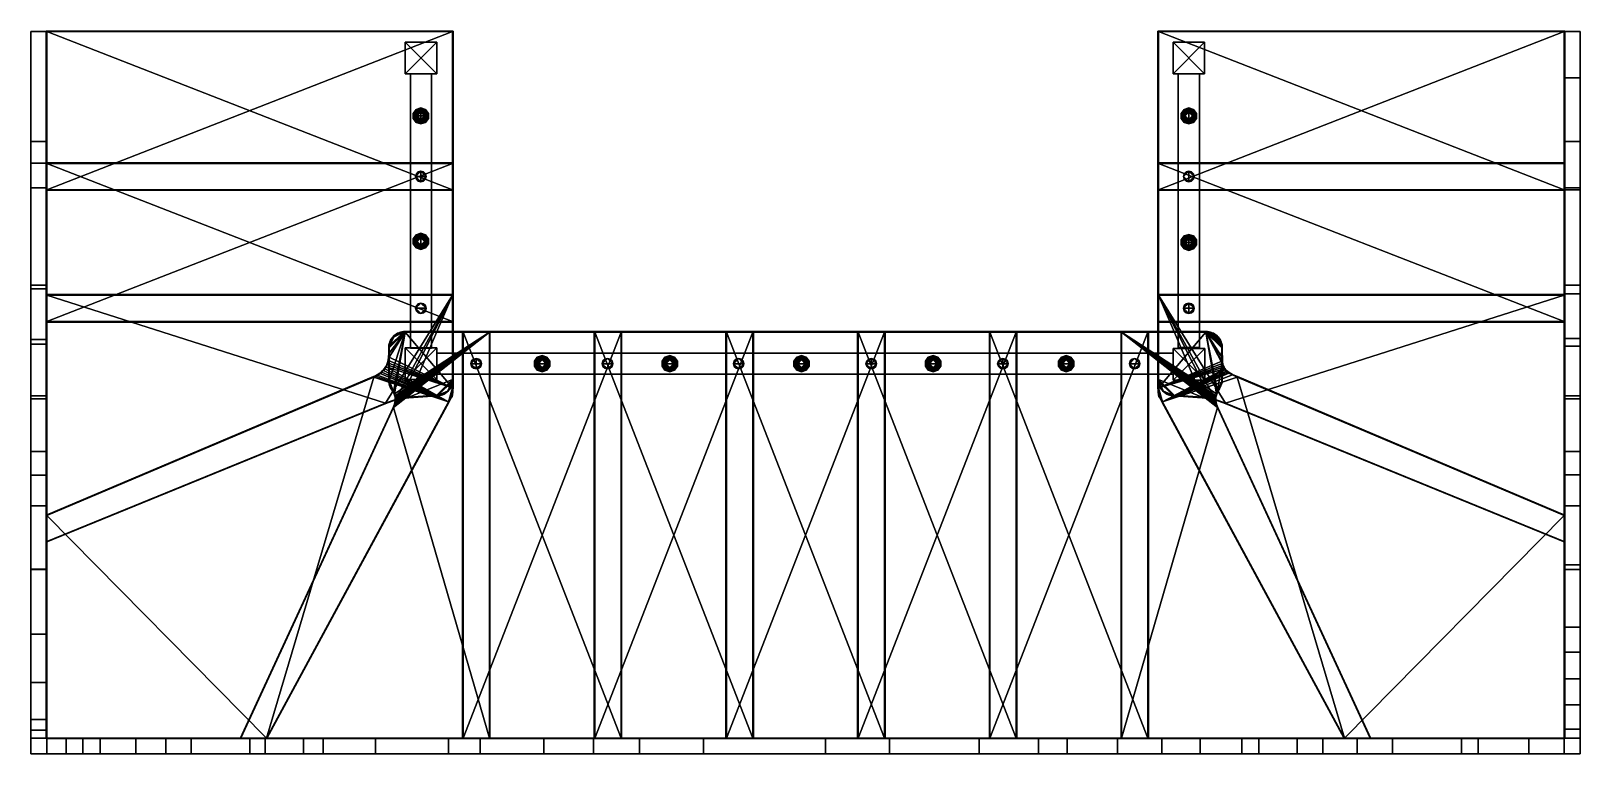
# Model space of a CAD drawing. Extents: x -2.94 to 0, y 0 to 1.37.
import ezdxf

# ---------------------------------------------------------------- set-up
doc = ezdxf.new("R2010")
doc.units = 0
for name, color, linetype in [('CAP_1', 49, 'CONTINUOUS'), ('CAP_1.1', 49, 'CONTINUOUS'), ('CAP_1.10', 49, 'CONTINUOUS'), ('CAP_1.11', 49, 'CONTINUOUS'), ('CAP_1.12', 49, 'CONTINUOUS'), ('CAP_1.13', 49, 'CONTINUOUS'), ('CAP_1.14', 49, 'CONTINUOUS'), ('CAP_1.15', 39, 'CONTINUOUS'), ('CAP_1.16', 39, 'CONTINUOUS'), ('CAP_1.17', 49, 'CONTINUOUS'), ('CAP_1.18', 49, 'CONTINUOUS'), ('CAP_1.19', 39, 'CONTINUOUS'), ('CAP_1.2', 49, 'CONTINUOUS'), ('CAP_1.20', 49, 'CONTINUOUS'), ('CAP_1.21', 39, 'CONTINUOUS'), ('CAP_1.22', 39, 'CONTINUOUS'), ('CAP_1.23', 39, 'CONTINUOUS'), ('CAP_1.24', 39, 'CONTINUOUS'), ('CAP_1.25', 39, 'CONTINUOUS'), ('CAP_1.26', 39, 'CONTINUOUS'), ('CAP_1.27', 39, 'CONTINUOUS'), ('CAP_1.28', 39, 'CONTINUOUS'), ('CAP_1.29', 39, 'CONTINUOUS'), ('CAP_1.3', 49, 'CONTINUOUS'), ('CAP_1.30', 39, 'CONTINUOUS'), ('CAP_1.31', 49, 'CONTINUOUS'), ('CAP_1.32', 39, 'CONTINUOUS'), ('CAP_1.33', 39, 'CONTINUOUS'), ('CAP_1.34', 49, 'CONTINUOUS'), ('CAP_1.35', 49, 'CONTINUOUS'), ('CAP_1.36', 49, 'CONTINUOUS'), ('CAP_1.37', 49, 'CONTINUOUS'), ('CAP_1.38', 49, 'CONTINUOUS'), ('CAP_1.39', 49, 'CONTINUOUS'), ('CAP_1.4', 49, 'CONTINUOUS'), ('CAP_1.40', 49, 'CONTINUOUS'), ('CAP_1.41', 49, 'CONTINUOUS'), ('CAP_1.42', 49, 'CONTINUOUS'), ('CAP_1.43', 49, 'CONTINUOUS'), ('CAP_1.5', 49, 'CONTINUOUS'), ('CAP_1.6', 49, 'CONTINUOUS'), ('CAP_1.7', 49, 'CONTINUOUS'), ('CAP_1.8', 49, 'CONTINUOUS'), ('CAP_1.9', 49, 'CONTINUOUS'), ('CAP_2', 49, 'CONTINUOUS'), ('CAP_2.1', 49, 'CONTINUOUS'), ('CAP_2.10', 49, 'CONTINUOUS'), ('CAP_2.11', 49, 'CONTINUOUS'), ('CAP_2.12', 49, 'CONTINUOUS'), ('CAP_2.13', 49, 'CONTINUOUS'), ('CAP_2.14', 49, 'CONTINUOUS'), ('CAP_2.15', 39, 'CONTINUOUS'), ('CAP_2.16', 39, 'CONTINUOUS'), ('CAP_2.17', 49, 'CONTINUOUS'), ('CAP_2.18', 49, 'CONTINUOUS'), ('CAP_2.19', 39, 'CONTINUOUS'), ('CAP_2.2', 49, 'CONTINUOUS'), ('CAP_2.20', 49, 'CONTINUOUS'), ('CAP_2.21', 39, 'CONTINUOUS'), ('CAP_2.22', 39, 'CONTINUOUS'), ('CAP_2.23', 39, 'CONTINUOUS'), ('CAP_2.24', 39, 'CONTINUOUS'), ('CAP_2.25', 39, 'CONTINUOUS'), ('CAP_2.26', 39, 'CONTINUOUS'), ('CAP_2.27', 39, 'CONTINUOUS'), ('CAP_2.28', 39, 'CONTINUOUS'), ('CAP_2.29', 39, 'CONTINUOUS'), ('CAP_2.3', 49, 'CONTINUOUS'), ('CAP_2.30', 39, 'CONTINUOUS'), ('CAP_2.31', 49, 'CONTINUOUS'), ('CAP_2.32', 39, 'CONTINUOUS'), ('CAP_2.33', 39, 'CONTINUOUS'), ('CAP_2.34', 49, 'CONTINUOUS'), ('CAP_2.35', 49, 'CONTINUOUS'), ('CAP_2.36', 49, 'CONTINUOUS'), ('CAP_2.37', 49, 'CONTINUOUS'), ('CAP_2.38', 49, 'CONTINUOUS'), ('CAP_2.39', 49, 'CONTINUOUS'), ('CAP_2.4', 49, 'CONTINUOUS'), ('CAP_2.40', 49, 'CONTINUOUS'), ('CAP_2.41', 49, 'CONTINUOUS'), ('CAP_2.42', 49, 'CONTINUOUS'), ('CAP_2.43', 49, 'CONTINUOUS'), ('CAP_2.5', 49, 'CONTINUOUS'), ('CAP_2.6', 49, 'CONTINUOUS'), ('CAP_2.7', 49, 'CONTINUOUS'), ('CAP_2.8', 49, 'CONTINUOUS'), ('CAP_2.9', 49, 'CONTINUOUS'), ('EXTRUDE_NURBS', 39, 'CONTINUOUS'), ('EXTRUDE_NURBS.1', 49, 'CONTINUOUS'), ('EXTRUDE_NURBS_1', 39, 'CONTINUOUS'), ('EXTRUDE_NURBS_1.1', 49, 'CONTINUOUS'), ('EXTRUDE_NURBS_10', 49, 'CONTINUOUS'), ('EXTRUDE_NURBS_11', 39, 'CONTINUOUS'), ('EXTRUDE_NURBS_12', 39, 'CONTINUOUS'), ('EXTRUDE_NURBS_13', 39, 'CONTINUOUS'), ('EXTRUDE_NURBS_14', 39, 'CONTINUOUS'), ('EXTRUDE_NURBS_15', 39, 'CONTINUOUS'), ('EXTRUDE_NURBS_16', 49, 'CONTINUOUS'), ('EXTRUDE_NURBS_17', 39, 'CONTINUOUS'), ('EXTRUDE_NURBS_18', 39, 'CONTINUOUS'), ('EXTRUDE_NURBS_19', 39, 'CONTINUOUS'), ('EXTRUDE_NURBS_2', 49, 'CONTINUOUS'), ('EXTRUDE_NURBS_20', 39, 'CONTINUOUS'), ('EXTRUDE_NURBS_21', 39, 'CONTINUOUS'), ('EXTRUDE_NURBS_22', 39, 'CONTINUOUS'), ('EXTRUDE_NURBS_25', 49, 'CONTINUOUS'), ('EXTRUDE_NURBS_26', 49, 'CONTINUOUS'), ('EXTRUDE_NURBS_3', 49, 'CONTINUOUS'), ('EXTRUDE_NURBS_30', 39, 'CONTINUOUS'), ('EXTRUDE_NURBS_31', 39, 'CONTINUOUS'), ('EXTRUDE_NURBS_4', 49, 'CONTINUOUS'), ('EXTRUDE_NURBS_5', 49, 'CONTINUOUS'), ('EXTRUDE_NURBS_6', 49, 'CONTINUOUS'), ('EXTRUDE_NURBS_7', 49, 'CONTINUOUS'), ('EXTRUDE_NURBS_8', 49, 'CONTINUOUS'), ('EXTRUDE_NURBS_9', 49, 'CONTINUOUS'), ('LATHE_NURBS', 39, 'CONTINUOUS'), ('LATHE_NURBS.1', 39, 'CONTINUOUS'), ('LATHE_NURBS_1', 39, 'CONTINUOUS'), ('LATHE_NURBS_1.1', 39, 'CONTINUOUS'), ('LATHE_NURBS_2', 39, 'CONTINUOUS'), ('LATHE_NURBS_2.1', 39, 'CONTINUOUS'), ('LATHE_NURBS_3', 39, 'CONTINUOUS'), ('LATHE_NURBS_3.1', 39, 'CONTINUOUS'), ('LATHE_NURBS_4', 39, 'CONTINUOUS'), ('LATHE_NURBS_4.1', 39, 'CONTINUOUS'), ('LATHE_NURBS_5', 39, 'CONTINUOUS'), ('LATHE_NURBS_5.1', 39, 'CONTINUOUS'), ('LATHE_NURBS_6', 39, 'CONTINUOUS'), ('LATHE_NURBS_6.1', 39, 'CONTINUOUS'), ('LATHE_NURBS_7', 39, 'CONTINUOUS'), ('LATHE_NURBS_7.1', 39, 'CONTINUOUS'), ('LATHE_NURBS_8', 39, 'CONTINUOUS'), ('LATHE_NURBS_8.1', 39, 'CONTINUOUS'), ('RECTANGLE', 49, 'CONTINUOUS'), ('RECTANGLE_1', 49, 'CONTINUOUS'), ('RECTANGLE_3.1', 49, 'CONTINUOUS'), ('RECTANGLE_3.10', 49, 'CONTINUOUS'), ('RECTANGLE_3.11', 49, 'CONTINUOUS'), ('RECTANGLE_3.12', 49, 'CONTINUOUS'), ('RECTANGLE_3.13', 49, 'CONTINUOUS'), ('RECTANGLE_3.2', 49, 'CONTINUOUS'), ('RECTANGLE_3.3', 49, 'CONTINUOUS'), ('RECTANGLE_3.4', 49, 'CONTINUOUS'), ('RECTANGLE_3.5', 49, 'CONTINUOUS'), ('RECTANGLE_3.6', 49, 'CONTINUOUS'), ('RECTANGLE_3.7', 49, 'CONTINUOUS'), ('RECTANGLE_3.8', 49, 'CONTINUOUS'), ('RECTANGLE_3.9', 49, 'CONTINUOUS'), ('ROUNDING_1', 49, 'CONTINUOUS'), ('ROUNDING_1.1', 49, 'CONTINUOUS'), ('ROUNDING_1.10', 49, 'CONTINUOUS'), ('ROUNDING_1.11', 49, 'CONTINUOUS'), ('ROUNDING_1.12', 49, 'CONTINUOUS'), ('ROUNDING_1.13', 49, 'CONTINUOUS'), ('ROUNDING_1.14', 49, 'CONTINUOUS'), ('ROUNDING_1.2', 49, 'CONTINUOUS'), ('ROUNDING_1.3', 49, 'CONTINUOUS'), ('ROUNDING_1.4', 49, 'CONTINUOUS'), ('ROUNDING_1.5', 49, 'CONTINUOUS'), ('ROUNDING_1.6', 49, 'CONTINUOUS'), ('ROUNDING_1.7', 49, 'CONTINUOUS'), ('ROUNDING_1.8', 49, 'CONTINUOUS'), ('ROUNDING_1.9', 49, 'CONTINUOUS'), ('ROUNDING_2', 49, 'CONTINUOUS'), ('ROUNDING_2.1', 49, 'CONTINUOUS'), ('ROUNDING_2.10', 49, 'CONTINUOUS'), ('ROUNDING_2.11', 49, 'CONTINUOUS'), ('ROUNDING_2.12', 49, 'CONTINUOUS'), ('ROUNDING_2.13', 49, 'CONTINUOUS'), ('ROUNDING_2.14', 49, 'CONTINUOUS'), ('ROUNDING_2.2', 49, 'CONTINUOUS'), ('ROUNDING_2.3', 49, 'CONTINUOUS'), ('ROUNDING_2.4', 49, 'CONTINUOUS'), ('ROUNDING_2.5', 49, 'CONTINUOUS'), ('ROUNDING_2.6', 49, 'CONTINUOUS'), ('ROUNDING_2.7', 49, 'CONTINUOUS'), ('ROUNDING_2.8', 49, 'CONTINUOUS'), ('ROUNDING_2.9', 49, 'CONTINUOUS')]:
    doc.layers.add(name, color=color, linetype=linetype)

msp = doc.modelspace()

# ---------------------------------------------------------------- meshes
at = {"layer": 'CAP_1'}
mesh = msp.add_polyface(dxfattribs=at)
corners = [(-0.03, 1.07, 0.1586), (-0.03, 1.37, 0.1586), (-0.8, 1.37, 0.1586), (-0.8, 1.07, 0.1586)]
mesh.append_faces([[corners[k] for k in face] for face in [(0, 1, 3, 3), (1, 2, 3, 3)]])
at = {"layer": 'CAP_1.1'}
mesh = msp.add_polyface(dxfattribs=at)
corners = [(-0.03, 0.82, 0.3486), (-0.03, 1.12, 0.3486), (-0.8, 1.12, 0.3486), (-0.8, 0.82, 0.3486)]
mesh.append_faces([[corners[k] for k in face] for face in [(0, 1, 2, 2), (0, 2, 3, 3)]])
at = {"layer": 'CAP_1.10'}
mesh = msp.add_polyface(dxfattribs=at)
corners = [(-2.5417, 0.03, 2.0586), (-2.2519, 0.6567, 2.0586), (-2.2494, 0.6629, 2.0586), (-2.2483, 0.6665, 2.0586), (-2.2478, 0.6693, 2.0586), (-2.2476, 0.6716, 2.0586), (-2.2477, 0.6738, 2.0586), (-2.2479, 0.676, 2.0586), (-2.2486, 0.6789, 2.0586), (-2.2498, 0.6826, 2.0586), (-2.2519, 0.6875, 2.0586), (-2.2532, 0.6893, 2.0586), (-2.2554, 0.6927, 2.0586), (-2.257, 0.696, 2.0586), (-2.2584, 0.6992, 2.0586), (-2.2592, 0.7022, 2.0586), (-2.2597, 0.7047, 2.0586), (-2.2599, 0.706, 2.0586), (-2.26, 0.708, 2.0586), (-2.26, 0.77, 2.0586), (-2.2599, 0.773, 2.0586), (-2.2594, 0.7758, 2.0586), (-2.2588, 0.7786, 2.0586), (-2.2578, 0.7813, 2.0586), (-2.2567, 0.7838, 2.0586), (-2.2553, 0.7862, 2.0586), (-2.2537, 0.7885, 2.0586), (-2.2519, 0.7906, 2.0586), (-2.2499, 0.7925, 2.0586), (-2.2477, 0.7942, 2.0586), (-2.2454, 0.7958, 2.0586), (-2.243, 0.7971, 2.0586), (-2.2404, 0.7982, 2.0586), (-2.2377, 0.799, 2.0586), (-2.2349, 0.7996, 2.0586), (-2.233, 0.7999, 2.0586), (-2.23, 0.8, 2.0586), (-2.07, 0.8, 2.0586), (-2.07, 0.03, 2.0586)]
mesh.append_faces([[corners[k] for k in face] for face in [(38, 37, 1, 1), (38, 1, 0, 0), (37, 36, 9, 9), (37, 9, 8, 8), (37, 8, 7, 7), (37, 7, 6, 6), (37, 6, 5, 5), (37, 5, 4, 4), (37, 4, 3, 3), (37, 3, 2, 2), (37, 2, 1, 1), (36, 35, 19, 19), (36, 19, 18, 18), (36, 18, 10, 10), (36, 10, 9, 9), (35, 34, 29, 29), (35, 29, 28, 28), (35, 28, 27, 27), (35, 27, 20, 20), (35, 20, 19, 19), (34, 33, 30, 30), (34, 30, 29, 29), (33, 32, 31, 31), (33, 31, 30, 30), (27, 26, 20, 20), (26, 25, 20, 20), (25, 24, 21, 21), (25, 21, 20, 20), (24, 23, 22, 22), (24, 22, 21, 21), (18, 17, 16, 16), (18, 16, 15, 15), (18, 15, 14, 14), (18, 14, 13, 13), (18, 13, 12, 12), (18, 12, 11, 11), (18, 11, 10, 10)]])
at = {"layer": 'CAP_1.11'}
mesh = msp.add_polyface(dxfattribs=at)
corners = [(-2.91, 0.03, 2.2486), (-2.4929, 0.03, 2.2486), (-2.1474, 0.6679, 2.2486), (-2.1431, 0.6756, 2.2486), (-2.1419, 0.6782, 2.2486), (-2.1412, 0.6803, 2.2486), (-2.1407, 0.6825, 2.2486), (-2.1403, 0.6854, 2.2486), (-2.1401, 0.6893, 2.2486), (-2.14, 0.6942, 2.2486), (-2.14, 0.8, 2.2486), (-2.23, 0.8, 2.2486), (-2.2329, 0.7999, 2.2486), (-2.2358, 0.7994, 2.2486), (-2.2386, 0.7988, 2.2486), (-2.2412, 0.7978, 2.2486), (-2.2438, 0.7967, 2.2486), (-2.2462, 0.7953, 2.2486), (-2.2484, 0.7937, 2.2486), (-2.2505, 0.7919, 2.2486), (-2.2525, 0.7899, 2.2486), (-2.2542, 0.7877, 2.2486), (-2.2557, 0.7854, 2.2486), (-2.257, 0.783, 2.2486), (-2.2581, 0.7804, 2.2486), (-2.259, 0.7777, 2.2486), (-2.2596, 0.7749, 2.2486), (-2.2598, 0.773, 2.2486), (-2.26, 0.77, 2.2486), (-2.26, 0.76, 2.2486), (-2.2604, 0.7522, 2.2486), (-2.2613, 0.7463, 2.2486), (-2.2625, 0.7419, 2.2486), (-2.264, 0.7378, 2.2486), (-2.2659, 0.734, 2.2486), (-2.2682, 0.7305, 2.2486), (-2.2709, 0.7272, 2.2486), (-2.274, 0.7241, 2.2486), (-2.2775, 0.7213, 2.2486), (-2.2825, 0.718, 2.2486), (-2.2859, 0.7162, 2.2486), (-2.2895, 0.7145, 2.2486), (-2.91, 0.4523, 2.2486)]
mesh.append_faces([[corners[k] for k in face] for face in [(0, 1, 42, 42), (1, 2, 41, 41), (1, 41, 42, 42), (2, 34, 35, 35), (2, 35, 36, 36), (2, 36, 37, 37), (2, 37, 38, 38), (2, 38, 39, 39), (2, 39, 40, 40), (2, 40, 41, 41), (2, 3, 8, 8), (2, 8, 9, 9), (2, 9, 34, 34), (3, 4, 7, 7), (3, 7, 8, 8), (4, 5, 6, 6), (4, 6, 7, 7), (9, 10, 11, 11), (9, 11, 30, 30), (9, 30, 31, 31), (9, 31, 32, 32), (9, 32, 33, 33), (9, 33, 34, 34), (11, 12, 28, 28), (11, 28, 29, 29), (11, 29, 30, 30), (12, 13, 18, 18), (12, 18, 19, 19), (12, 19, 27, 27), (12, 27, 28, 28), (13, 14, 16, 16), (13, 16, 17, 17), (13, 17, 18, 18), (14, 15, 16, 16), (19, 20, 27, 27), (20, 21, 27, 27), (21, 22, 26, 26), (21, 26, 27, 27), (22, 23, 25, 25), (22, 25, 26, 26), (23, 24, 25, 25)]])
at = {"layer": 'CAP_1.12'}
mesh = msp.add_polyface(dxfattribs=at)
corners = [(-2.91, 0.87, 2.4386), (-2.91, 0.403, 2.4386), (-2.2669, 0.6653, 2.4386), (-2.2481, 0.6723, 2.4386), (-2.2385, 0.6744, 2.4386), (-2.223, 0.6762, 2.4386), (-2.17, 0.68, 2.4386), (-2.167, 0.6801, 2.4386), (-2.1642, 0.6806, 2.4386), (-2.1614, 0.6812, 2.4386), (-2.1587, 0.6822, 2.4386), (-2.1562, 0.6833, 2.4386), (-2.1538, 0.6847, 2.4386), (-2.1515, 0.6863, 2.4386), (-2.1494, 0.6881, 2.4386), (-2.1475, 0.6901, 2.4386), (-2.1458, 0.6923, 2.4386), (-2.1442, 0.6946, 2.4386), (-2.1429, 0.697, 2.4386), (-2.1418, 0.6996, 2.4386), (-2.141, 0.7023, 2.4386), (-2.1404, 0.7051, 2.4386), (-2.1401, 0.707, 2.4386), (-2.14, 0.71, 2.4386), (-2.14, 0.87, 2.4386)]
mesh.append_faces([[corners[k] for k in face] for face in [(0, 1, 2, 2), (0, 2, 24, 24), (2, 3, 24, 24), (3, 4, 24, 24), (4, 5, 24, 24), (5, 6, 23, 23), (5, 23, 24, 24), (6, 7, 22, 22), (6, 22, 23, 23), (7, 8, 12, 12), (7, 12, 13, 13), (7, 13, 14, 14), (7, 14, 22, 22), (8, 9, 11, 11), (8, 11, 12, 12), (9, 10, 11, 11), (14, 15, 22, 22), (15, 16, 22, 22), (16, 17, 21, 21), (16, 21, 22, 22), (17, 18, 20, 20), (17, 20, 21, 21), (18, 19, 20, 20)]])
at = {"layer": 'CAP_1.13'}
mesh = msp.add_polyface(dxfattribs=at)
corners = [(-2.14, 0.82, 2.6286), (-2.14, 1.12, 2.6286), (-2.91, 1.12, 2.6286), (-2.91, 0.82, 2.6286)]
mesh.append_faces([[corners[k] for k in face] for face in [(0, 1, 2, 2), (0, 2, 3, 3)]])
at = {"layer": 'CAP_1.14'}
mesh = msp.add_polyface(dxfattribs=at)
corners = [(-2.91, 1.07, 2.8186), (-2.91, 1.37, 2.8186), (-2.14, 1.37, 2.8186), (-2.14, 1.07, 2.8186)]
mesh.append_faces([[corners[k] for k in face] for face in [(3, 2, 1, 1), (3, 1, 0, 0)]])
at = {"layer": 'CAP_1.15'}
mesh = msp.add_polyface(dxfattribs=at)
corners = [(-2.2, 0.979, 2.66), (-2.2035, 0.978, 2.66), (-2.206, 0.9755, 2.66), (-2.207, 0.972, 2.66), (-2.206, 0.9685, 2.66), (-2.2035, 0.966, 2.66), (-2.2, 0.965, 2.66), (-2.1965, 0.966, 2.66), (-2.194, 0.9685, 2.66), (-2.193, 0.972, 2.66), (-2.194, 0.9755, 2.66), (-2.1965, 0.978, 2.66)]
mesh.append_faces([[corners[k] for k in face] for face in [(0, 1, 2, 2), (0, 2, 3, 3), (0, 3, 6, 6), (0, 6, 9, 9), (0, 9, 10, 10), (0, 10, 11, 11), (3, 4, 5, 5), (3, 5, 6, 6), (6, 7, 9, 9), (7, 8, 9, 9)]])
at = {"layer": 'CAP_1.16'}
mesh = msp.add_polyface(dxfattribs=at)
corners = [(-2.2, 1.217, 2.85), (-2.2035, 1.216, 2.85), (-2.206, 1.2135, 2.85), (-2.207, 1.21, 2.85), (-2.206, 1.2065, 2.85), (-2.2035, 1.204, 2.85), (-2.2, 1.203, 2.85), (-2.1965, 1.204, 2.85), (-2.194, 1.2065, 2.85), (-2.193, 1.21, 2.85), (-2.194, 1.2135, 2.85), (-2.1965, 1.216, 2.85)]
mesh.append_faces([[corners[k] for k in face] for face in [(0, 1, 3, 3), (0, 3, 6, 6), (0, 6, 9, 9), (0, 9, 10, 10), (0, 10, 11, 11), (1, 2, 3, 3), (3, 4, 6, 6), (4, 5, 6, 6), (6, 7, 9, 9), (7, 8, 9, 9)]])
at = {"layer": 'CAP_1.17'}
mesh = msp.add_polyface(dxfattribs=at)
corners = [(-2.23, 1.35, 2.85), (-2.23, 1.29, 2.85), (-2.17, 1.29, 2.85), (-2.17, 1.35, 2.85)]
mesh.append_faces([[corners[k] for k in face] for face in [(0, 1, 2, 2), (0, 2, 3, 3)]])
at = {"layer": 'CAP_1.18'}
mesh = msp.add_polyface(dxfattribs=at)
corners = [(-2.22, 0.7693, 3.4306), (-2.22, 1.2899, 3.844), (-2.22, 1.2899, 3.764), (-2.22, 0.7693, 3.3506)]
mesh.append_faces([[corners[k] for k in face] for face in [(3, 2, 0, 0), (2, 1, 0, 0)]])
at = {"layer": 'CAP_1.19'}
mesh = msp.add_polyface(dxfattribs=at)
corners = [(-2.2, 1.105, 2.66), (-2.2051, 1.1036, 2.66), (-2.2086, 1.1001, 2.66), (-2.21, 1.095, 2.66), (-2.2086, 1.0899, 2.66), (-2.2051, 1.0864, 2.66), (-2.2, 1.085, 2.66), (-2.1949, 1.0864, 2.66), (-2.1914, 1.0899, 2.66), (-2.19, 1.095, 2.66), (-2.1914, 1.1001, 2.66), (-2.1949, 1.1036, 2.66)]
mesh.append_faces([[corners[k] for k in face] for face in [(0, 1, 3, 3), (0, 3, 6, 6), (0, 6, 9, 9), (0, 9, 10, 10), (0, 10, 11, 11), (1, 2, 3, 3), (3, 4, 6, 6), (4, 5, 6, 6), (6, 7, 9, 9), (7, 8, 9, 9)]])
at = {"layer": 'CAP_1.2'}
mesh = msp.add_polyface(dxfattribs=at)
corners = [(-0.03, 0.87, 0.5386), (-0.03, 0.403, 0.5386), (-0.6731, 0.6653, 0.5386), (-0.6919, 0.6723, 0.5386), (-0.7015, 0.6744, 0.5386), (-0.717, 0.6762, 0.5386), (-0.77, 0.68, 0.5386), (-0.773, 0.6801, 0.5386), (-0.7758, 0.6806, 0.5386), (-0.7786, 0.6812, 0.5386), (-0.7813, 0.6822, 0.5386), (-0.7838, 0.6833, 0.5386), (-0.7862, 0.6847, 0.5386), (-0.7885, 0.6863, 0.5386), (-0.7906, 0.6881, 0.5386), (-0.7925, 0.6901, 0.5386), (-0.7942, 0.6923, 0.5386), (-0.7958, 0.6946, 0.5386), (-0.7971, 0.697, 0.5386), (-0.7982, 0.6996, 0.5386), (-0.799, 0.7023, 0.5386), (-0.7996, 0.7051, 0.5386), (-0.7999, 0.707, 0.5386), (-0.8, 0.71, 0.5386), (-0.8, 0.87, 0.5386)]
mesh.append_faces([[corners[k] for k in face] for face in [(24, 23, 5, 5), (24, 5, 4, 4), (24, 4, 3, 3), (24, 3, 2, 2), (24, 2, 0, 0), (23, 22, 6, 6), (23, 6, 5, 5), (22, 21, 16, 16), (22, 16, 15, 15), (22, 15, 14, 14), (22, 14, 7, 7), (22, 7, 6, 6), (21, 20, 17, 17), (21, 17, 16, 16), (20, 19, 18, 18), (20, 18, 17, 17), (14, 13, 7, 7), (13, 12, 7, 7), (12, 11, 8, 8), (12, 8, 7, 7), (11, 10, 9, 9), (11, 9, 8, 8), (2, 1, 0, 0)]])
at = {"layer": 'CAP_1.20'}
mesh = msp.add_polyface(dxfattribs=at)
corners = [(-2.23, 0.77, 2.09), (-2.23, 0.71, 2.09), (-2.17, 0.71, 2.09), (-2.17, 0.77, 2.09)]
mesh.append_faces([[corners[k] for k in face] for face in [(0, 1, 2, 2), (0, 2, 3, 3)]])
at = {"layer": 'CAP_1.21'}
mesh = msp.add_polyface(dxfattribs=at)
corners = [(-2.2, 0.855, 2.47), (-2.2051, 0.8536, 2.47), (-2.2086, 0.8501, 2.47), (-2.21, 0.845, 2.47), (-2.2086, 0.8399, 2.47), (-2.2051, 0.8364, 2.47), (-2.2, 0.835, 2.47), (-2.1949, 0.8364, 2.47), (-2.1914, 0.8399, 2.47), (-2.19, 0.845, 2.47), (-2.1914, 0.8501, 2.47), (-2.1949, 0.8536, 2.47)]
mesh.append_faces([[corners[k] for k in face] for face in [(0, 1, 3, 3), (0, 3, 9, 9), (0, 9, 10, 10), (0, 10, 11, 11), (1, 2, 3, 3), (3, 4, 6, 6), (3, 6, 9, 9), (4, 5, 6, 6), (6, 7, 8, 8), (6, 8, 9, 9)]])
at = {"layer": 'CAP_1.22'}
mesh = msp.add_polyface(dxfattribs=at)
corners = [(-1.7278, 0.747, 1.71), (-1.7313, 0.746, 1.71), (-1.7338, 0.7435, 1.71), (-1.7348, 0.74, 1.71), (-1.7338, 0.7365, 1.71), (-1.7313, 0.734, 1.71), (-1.7278, 0.733, 1.71), (-1.7243, 0.734, 1.71), (-1.7218, 0.7365, 1.71), (-1.7208, 0.74, 1.71), (-1.7218, 0.7435, 1.71), (-1.7243, 0.746, 1.71)]
mesh.append_faces([[corners[k] for k in face] for face in [(0, 1, 2, 2), (0, 2, 3, 3), (0, 3, 9, 9), (0, 9, 10, 10), (0, 10, 11, 11), (3, 4, 6, 6), (3, 6, 9, 9), (4, 5, 6, 6), (6, 7, 9, 9), (7, 8, 9, 9)]])
at = {"layer": 'CAP_1.23'}
mesh = msp.add_polyface(dxfattribs=at)
corners = [(-1.4778, 0.747, 1.52), (-1.4813, 0.746, 1.52), (-1.4838, 0.7435, 1.52), (-1.4848, 0.74, 1.52), (-1.4838, 0.7365, 1.52), (-1.4813, 0.734, 1.52), (-1.4778, 0.733, 1.52), (-1.4743, 0.734, 1.52), (-1.4718, 0.7365, 1.52), (-1.4708, 0.74, 1.52), (-1.4718, 0.7435, 1.52), (-1.4743, 0.746, 1.52)]
mesh.append_faces([[corners[k] for k in face] for face in [(0, 1, 2, 2), (0, 2, 3, 3), (0, 3, 9, 9), (0, 9, 10, 10), (0, 10, 11, 11), (3, 4, 6, 6), (3, 6, 9, 9), (4, 5, 6, 6), (6, 7, 9, 9), (7, 8, 9, 9)]])
at = {"layer": 'CAP_1.24'}
mesh = msp.add_polyface(dxfattribs=at)
corners = [(-1.2278, 0.747, 1.33), (-1.2313, 0.746, 1.33), (-1.2338, 0.7435, 1.33), (-1.2348, 0.74, 1.33), (-1.2338, 0.7365, 1.33), (-1.2313, 0.734, 1.33), (-1.2278, 0.733, 1.33), (-1.2243, 0.734, 1.33), (-1.2218, 0.7365, 1.33), (-1.2208, 0.74, 1.33), (-1.2218, 0.7435, 1.33), (-1.2243, 0.746, 1.33)]
mesh.append_faces([[corners[k] for k in face] for face in [(0, 1, 2, 2), (0, 2, 3, 3), (0, 3, 9, 9), (0, 9, 10, 10), (0, 10, 11, 11), (3, 4, 6, 6), (3, 6, 9, 9), (4, 5, 6, 6), (6, 7, 9, 9), (7, 8, 9, 9)]])
at = {"layer": 'CAP_1.25'}
mesh = msp.add_polyface(dxfattribs=at)
corners = [(-0.9753, 0.747, 1.14), (-0.9788, 0.746, 1.14), (-0.9813, 0.7435, 1.14), (-0.9823, 0.74, 1.14), (-0.9813, 0.7365, 1.14), (-0.9788, 0.734, 1.14), (-0.9753, 0.733, 1.14), (-0.9718, 0.734, 1.14), (-0.9693, 0.7365, 1.14), (-0.9683, 0.74, 1.14), (-0.9693, 0.7435, 1.14), (-0.9718, 0.746, 1.14)]
mesh.append_faces([[corners[k] for k in face] for face in [(0, 1, 2, 2), (0, 2, 3, 3), (0, 3, 9, 9), (0, 9, 11, 11), (3, 4, 6, 6), (3, 6, 9, 9), (4, 5, 6, 6), (6, 7, 9, 9), (7, 8, 9, 9), (9, 10, 11, 11)]])
at = {"layer": 'CAP_1.26'}
mesh = msp.add_polyface(dxfattribs=at)
corners = [(-0.8453, 0.75, 0.95), (-0.8503, 0.7486, 0.95), (-0.8539, 0.7451, 0.95), (-0.8553, 0.74, 0.95), (-0.8539, 0.7349, 0.95), (-0.8503, 0.7314, 0.95), (-0.8453, 0.73, 0.95), (-0.8402, 0.7314, 0.95), (-0.8367, 0.7349, 0.95), (-0.8353, 0.74, 0.95), (-0.8367, 0.7451, 0.95), (-0.8402, 0.7486, 0.95)]
mesh.append_faces([[corners[k] for k in face] for face in [(0, 1, 3, 3), (0, 3, 9, 9), (0, 9, 10, 10), (0, 10, 11, 11), (1, 2, 3, 3), (3, 4, 6, 6), (3, 6, 9, 9), (4, 5, 6, 6), (6, 7, 9, 9), (7, 8, 9, 9)]])
at = {"layer": 'CAP_1.27'}
mesh = msp.add_polyface(dxfattribs=at)
corners = [(-1.0953, 0.75, 1.14), (-1.1003, 0.7486, 1.14), (-1.1039, 0.7451, 1.14), (-1.1053, 0.74, 1.14), (-1.1039, 0.7349, 1.14), (-1.1003, 0.7314, 1.14), (-1.0953, 0.73, 1.14), (-1.0902, 0.7314, 1.14), (-1.0867, 0.7349, 1.14), (-1.0853, 0.74, 1.14), (-1.0867, 0.7451, 1.14), (-1.0902, 0.7486, 1.14)]
mesh.append_faces([[corners[k] for k in face] for face in [(0, 1, 3, 3), (0, 3, 6, 6), (0, 6, 9, 9), (0, 9, 10, 10), (0, 10, 11, 11), (1, 2, 3, 3), (3, 4, 6, 6), (4, 5, 6, 6), (6, 7, 9, 9), (7, 8, 9, 9)]])
at = {"layer": 'CAP_1.28'}
mesh = msp.add_polyface(dxfattribs=at)
corners = [(-1.3453, 0.75, 1.33), (-1.3503, 0.7486, 1.33), (-1.3539, 0.7451, 1.33), (-1.3553, 0.74, 1.33), (-1.3539, 0.7349, 1.33), (-1.3503, 0.7314, 1.33), (-1.3453, 0.73, 1.33), (-1.3402, 0.7314, 1.33), (-1.3367, 0.7349, 1.33), (-1.3353, 0.74, 1.33), (-1.3367, 0.7451, 1.33), (-1.3402, 0.7486, 1.33)]
mesh.append_faces([[corners[k] for k in face] for face in [(0, 1, 3, 3), (0, 3, 9, 9), (0, 9, 10, 10), (0, 10, 11, 11), (1, 2, 3, 3), (3, 4, 6, 6), (3, 6, 9, 9), (4, 5, 6, 6), (6, 7, 9, 9), (7, 8, 9, 9)]])
at = {"layer": 'CAP_1.29'}
mesh = msp.add_polyface(dxfattribs=at)
corners = [(-1.5968, 0.75, 1.52), (-1.6018, 0.7486, 1.52), (-1.6054, 0.7451, 1.52), (-1.6068, 0.74, 1.52), (-1.6054, 0.7349, 1.52), (-1.6018, 0.7314, 1.52), (-1.5968, 0.73, 1.52), (-1.5917, 0.7314, 1.52), (-1.5882, 0.7349, 1.52), (-1.5868, 0.74, 1.52), (-1.5882, 0.7451, 1.52), (-1.5917, 0.7486, 1.52)]
mesh.append_faces([[corners[k] for k in face] for face in [(0, 1, 3, 3), (0, 3, 9, 9), (0, 9, 10, 10), (0, 10, 11, 11), (1, 2, 3, 3), (3, 4, 6, 6), (3, 6, 9, 9), (4, 5, 6, 6), (6, 7, 9, 9), (7, 8, 9, 9)]])
at = {"layer": 'CAP_1.3'}
mesh = msp.add_polyface(dxfattribs=at)
corners = [(-0.03, 0.03, 0.7286), (-0.4471, 0.03, 0.7286), (-0.7926, 0.6679, 0.7286), (-0.7969, 0.6756, 0.7286), (-0.7981, 0.6782, 0.7286), (-0.7988, 0.6803, 0.7286), (-0.7993, 0.6825, 0.7286), (-0.7997, 0.6854, 0.7286), (-0.7999, 0.6893, 0.7286), (-0.8, 0.6942, 0.7286), (-0.8, 0.8, 0.7286), (-0.71, 0.8, 0.7286), (-0.7071, 0.7999, 0.7286), (-0.7042, 0.7995, 0.7286), (-0.7014, 0.7988, 0.7286), (-0.6988, 0.7979, 0.7286), (-0.6963, 0.7967, 0.7286), (-0.6939, 0.7954, 0.7286), (-0.6916, 0.7938, 0.7286), (-0.6895, 0.792, 0.7286), (-0.6876, 0.7901, 0.7286), (-0.6859, 0.7879, 0.7286), (-0.6843, 0.7856, 0.7286), (-0.683, 0.7832, 0.7286), (-0.6819, 0.7806, 0.7286), (-0.6811, 0.7779, 0.7286), (-0.6805, 0.775, 0.7286), (-0.6802, 0.773, 0.7286), (-0.68, 0.77, 0.7286), (-0.6806, 0.7539, 0.7286), (-0.6799, 0.7449, 0.7286), (-0.6791, 0.7404, 0.7286), (-0.678, 0.7365, 0.7286), (-0.6766, 0.7331, 0.7286), (-0.675, 0.7302, 0.7286), (-0.6737, 0.7284, 0.7286), (-0.6716, 0.7261, 0.7286), (-0.6693, 0.7241, 0.7286), (-0.6667, 0.7223, 0.7286), (-0.6598, 0.7186, 0.7286), (-0.6505, 0.7145, 0.7286), (-0.03, 0.4523, 0.7286)]
mesh.append_faces([[corners[k] for k in face] for face in [(41, 40, 1, 1), (41, 1, 0, 0), (40, 39, 2, 2), (40, 2, 1, 1), (39, 38, 2, 2), (38, 37, 2, 2), (37, 36, 2, 2), (36, 35, 2, 2), (35, 34, 2, 2), (34, 33, 9, 9), (34, 9, 2, 2), (33, 32, 9, 9), (32, 31, 9, 9), (31, 30, 9, 9), (30, 29, 11, 11), (30, 11, 9, 9), (29, 28, 11, 11), (28, 27, 11, 11), (27, 26, 11, 11), (26, 25, 12, 12), (26, 12, 11, 11), (25, 24, 13, 13), (25, 13, 12, 12), (24, 23, 14, 14), (24, 14, 13, 13), (23, 22, 15, 15), (23, 15, 14, 14), (22, 21, 16, 16), (22, 16, 15, 15), (21, 20, 17, 17), (21, 17, 16, 16), (20, 19, 18, 18), (20, 18, 17, 17), (11, 10, 9, 9), (9, 8, 2, 2), (8, 7, 3, 3), (8, 3, 2, 2), (7, 6, 3, 3), (6, 5, 4, 4), (6, 4, 3, 3)]])
at = {"layer": 'CAP_1.30'}
mesh = msp.add_polyface(dxfattribs=at)
corners = [(-1.8458, 0.75, 1.71), (-1.8508, 0.7486, 1.71), (-1.8544, 0.7451, 1.71), (-1.8558, 0.74, 1.71), (-1.8544, 0.7349, 1.71), (-1.8508, 0.7314, 1.71), (-1.8458, 0.73, 1.71), (-1.8407, 0.7314, 1.71), (-1.8372, 0.7349, 1.71), (-1.8358, 0.74, 1.71), (-1.8372, 0.7451, 1.71), (-1.8407, 0.7486, 1.71)]
mesh.append_faces([[corners[k] for k in face] for face in [(0, 1, 3, 3), (0, 3, 9, 9), (0, 9, 10, 10), (0, 10, 11, 11), (1, 2, 3, 3), (3, 4, 6, 6), (3, 6, 9, 9), (4, 5, 6, 6), (6, 7, 9, 9), (7, 8, 9, 9)]])
at = {"layer": 'CAP_1.31'}
mesh = msp.add_polyface(dxfattribs=at)
corners = [(-2.17, 0.76, 2.9754), (-0.7725, 0.76, 1.91), (-0.7725, 0.76, 1.83), (-2.17, 0.76, 2.8954)]
mesh.append_faces([[corners[k] for k in face] for face in [(3, 2, 1, 1), (3, 1, 0, 0)]])
at = {"layer": 'CAP_1.32'}
mesh = msp.add_polyface(dxfattribs=at)
corners = [(-2.095, 0.75, 1.9), (-2.1001, 0.7486, 1.9), (-2.1036, 0.7451, 1.9), (-2.105, 0.74, 1.9), (-2.1036, 0.7349, 1.9), (-2.1001, 0.7314, 1.9), (-2.095, 0.73, 1.9), (-2.0899, 0.7314, 1.9), (-2.0864, 0.7349, 1.9), (-2.085, 0.74, 1.9), (-2.0864, 0.7451, 1.9), (-2.0899, 0.7486, 1.9)]
mesh.append_faces([[corners[k] for k in face] for face in [(0, 1, 3, 3), (0, 3, 6, 6), (0, 6, 9, 9), (0, 9, 10, 10), (0, 10, 11, 11), (1, 2, 3, 3), (3, 4, 6, 6), (4, 5, 6, 6), (6, 7, 9, 9), (7, 8, 9, 9)]])
at = {"layer": 'CAP_1.33'}
mesh = msp.add_polyface(dxfattribs=at)
corners = [(-1.97, 0.747, 1.9), (-1.9735, 0.746, 1.9), (-1.976, 0.7435, 1.9), (-1.977, 0.74, 1.9), (-1.976, 0.7365, 1.9), (-1.9735, 0.734, 1.9), (-1.97, 0.733, 1.9), (-1.9665, 0.734, 1.9), (-1.964, 0.7365, 1.9), (-1.963, 0.74, 1.9), (-1.964, 0.7435, 1.9), (-1.9665, 0.746, 1.9)]
mesh.append_faces([[corners[k] for k in face] for face in [(0, 1, 3, 3), (0, 3, 9, 9), (0, 9, 10, 10), (0, 10, 11, 11), (1, 2, 3, 3), (3, 4, 6, 6), (3, 6, 9, 9), (4, 5, 6, 6), (6, 7, 9, 9), (7, 8, 9, 9)]])
at = {"layer": 'CAP_1.34'}
mesh = msp.add_polyface(dxfattribs=at)
corners = [(-0.7425, 1.217, 0.1896), (-0.746, 1.216, 0.1896), (-0.7485, 1.2135, 0.1896), (-0.7495, 1.21, 0.1896), (-0.7485, 1.2065, 0.1896), (-0.746, 1.204, 0.1896), (-0.7425, 1.203, 0.1896), (-0.739, 1.204, 0.1896), (-0.7365, 1.2065, 0.1896), (-0.7355, 1.21, 0.1896), (-0.7365, 1.2135, 0.1896), (-0.739, 1.216, 0.1896)]
mesh.append_faces([[corners[k] for k in face] for face in [(0, 1, 3, 3), (0, 3, 6, 6), (0, 6, 9, 9), (0, 9, 10, 10), (0, 10, 11, 11), (1, 2, 3, 3), (3, 4, 6, 6), (4, 5, 6, 6), (6, 7, 9, 9), (7, 8, 9, 9)]])
at = {"layer": 'CAP_1.35'}
mesh = msp.add_polyface(dxfattribs=at)
corners = [(-0.7425, 0.855, 0.3796), (-0.7476, 0.8536, 0.3796), (-0.7511, 0.8501, 0.3796), (-0.7525, 0.845, 0.3796), (-0.7511, 0.8399, 0.3796), (-0.7476, 0.8364, 0.3796), (-0.7425, 0.835, 0.3796), (-0.7374, 0.8364, 0.3796), (-0.7339, 0.8399, 0.3796), (-0.7325, 0.845, 0.3796), (-0.7339, 0.8501, 0.3796), (-0.7374, 0.8536, 0.3796)]
mesh.append_faces([[corners[k] for k in face] for face in [(0, 1, 3, 3), (0, 3, 6, 6), (0, 6, 9, 9), (0, 9, 10, 10), (0, 10, 11, 11), (1, 2, 3, 3), (3, 4, 6, 6), (4, 5, 6, 6), (6, 7, 9, 9), (7, 8, 9, 9)]])
at = {"layer": 'CAP_1.36'}
mesh = msp.add_polyface(dxfattribs=at)
corners = [(-0.7425, 0.977, 0.3796), (-0.746, 0.976, 0.3796), (-0.7485, 0.9735, 0.3796), (-0.7495, 0.97, 0.3796), (-0.7485, 0.9665, 0.3796), (-0.746, 0.964, 0.3796), (-0.7425, 0.963, 0.3796), (-0.739, 0.964, 0.3796), (-0.7365, 0.9665, 0.3796), (-0.7355, 0.97, 0.3796), (-0.7365, 0.9735, 0.3796), (-0.739, 0.976, 0.3796)]
mesh.append_faces([[corners[k] for k in face] for face in [(0, 1, 2, 2), (0, 2, 3, 3), (0, 3, 6, 6), (0, 6, 9, 9), (0, 9, 11, 11), (3, 4, 6, 6), (4, 5, 6, 6), (6, 7, 9, 9), (7, 8, 9, 9), (9, 10, 11, 11)]])
at = {"layer": 'CAP_1.37'}
mesh = msp.add_polyface(dxfattribs=at)
corners = [(-0.7225, 1.29, 1.0751), (-0.7225, 0.7709, 1.4552), (-0.7225, 0.7709, 1.3752), (-0.7225, 1.29, 0.9951)]
mesh.append_faces([[corners[k] for k in face] for face in [(3, 2, 0, 0), (2, 1, 0, 0)]])
at = {"layer": 'CAP_1.38'}
mesh = msp.add_polyface(dxfattribs=at)
corners = [(-0.7425, 1.105, 0.1896), (-0.7476, 1.1036, 0.1896), (-0.7511, 1.1001, 0.1896), (-0.7525, 1.095, 0.1896), (-0.7511, 1.0899, 0.1896), (-0.7476, 1.0864, 0.1896), (-0.7425, 1.085, 0.1896), (-0.7374, 1.0864, 0.1896), (-0.7339, 1.0899, 0.1896), (-0.7325, 1.095, 0.1896), (-0.7339, 1.1001, 0.1896), (-0.7374, 1.1036, 0.1896)]
mesh.append_faces([[corners[k] for k in face] for face in [(0, 1, 3, 3), (0, 3, 6, 6), (0, 6, 9, 9), (0, 9, 10, 10), (0, 10, 11, 11), (1, 2, 3, 3), (3, 4, 6, 6), (4, 5, 6, 6), (6, 7, 9, 9), (7, 8, 9, 9)]])
at = {"layer": 'CAP_1.39'}
mesh = msp.add_polyface(dxfattribs=at)
corners = [(-0.7724, 0.7686, 0.0391), (-0.7724, 0.7086, 0.0391), (-0.7124, 0.7086, 0.0391), (-0.7124, 0.7686, 0.0391)]
mesh.append_faces([[corners[k] for k in face] for face in [(0, 1, 3, 3), (1, 2, 3, 3)]])
at = {"layer": 'CAP_1.4'}
mesh = msp.add_polyface(dxfattribs=at)
corners = [(-0.3983, 0.03, 0.9186), (-0.6881, 0.6567, 0.9186), (-0.6906, 0.6629, 0.9186), (-0.6917, 0.6665, 0.9186), (-0.6922, 0.6693, 0.9186), (-0.6924, 0.6716, 0.9186), (-0.6923, 0.6738, 0.9186), (-0.6921, 0.676, 0.9186), (-0.6914, 0.6789, 0.9186), (-0.6902, 0.6826, 0.9186), (-0.6881, 0.6875, 0.9186), (-0.685, 0.6929, 0.9186), (-0.6825, 0.6982, 0.9186), (-0.6811, 0.7019, 0.9186), (-0.6804, 0.7046, 0.9186), (-0.6802, 0.7056, 0.9186), (-0.68, 0.7071, 0.9186), (-0.6798, 0.7416, 0.9186), (-0.68, 0.77, 0.9186), (-0.6801, 0.773, 0.9186), (-0.6806, 0.7758, 0.9186), (-0.6812, 0.7786, 0.9186), (-0.6822, 0.7813, 0.9186), (-0.6833, 0.7838, 0.9186), (-0.6847, 0.7862, 0.9186), (-0.6863, 0.7885, 0.9186), (-0.6881, 0.7906, 0.9186), (-0.6901, 0.7925, 0.9186), (-0.6923, 0.7942, 0.9186), (-0.6946, 0.7958, 0.9186), (-0.697, 0.7971, 0.9186), (-0.6996, 0.7982, 0.9186), (-0.7023, 0.799, 0.9186), (-0.7051, 0.7996, 0.9186), (-0.707, 0.7999, 0.9186), (-0.71, 0.8, 0.9186), (-0.87, 0.8, 0.9186), (-0.87, 0.03, 0.9186)]
mesh.append_faces([[corners[k] for k in face] for face in [(0, 1, 37, 37), (1, 2, 36, 36), (1, 36, 37, 37), (2, 3, 36, 36), (3, 4, 36, 36), (4, 5, 36, 36), (5, 6, 36, 36), (6, 7, 36, 36), (7, 8, 36, 36), (8, 9, 36, 36), (9, 35, 36, 36), (9, 10, 35, 35), (10, 11, 16, 16), (10, 16, 17, 17), (10, 17, 35, 35), (11, 12, 16, 16), (12, 13, 16, 16), (13, 14, 16, 16), (14, 15, 16, 16), (17, 18, 35, 35), (18, 19, 34, 34), (18, 34, 35, 35), (19, 20, 24, 24), (19, 24, 25, 25), (19, 25, 26, 26), (19, 26, 34, 34), (20, 21, 23, 23), (20, 23, 24, 24), (21, 22, 23, 23), (26, 27, 34, 34), (27, 28, 34, 34), (28, 29, 33, 33), (28, 33, 34, 34), (29, 30, 32, 32), (29, 32, 33, 33), (30, 31, 32, 32)]])
at = {"layer": 'CAP_1.40'}
mesh = msp.add_polyface(dxfattribs=at)
corners = [(-0.7725, 1.35, 0.0396), (-0.7725, 1.29, 0.0396), (-0.7125, 1.29, 0.0396), (-0.7125, 1.35, 0.0396)]
mesh.append_faces([[corners[k] for k in face] for face in [(0, 1, 3, 3), (1, 2, 3, 3)]])
at = {"layer": 'CAP_1.41'}
mesh = msp.add_polyface(dxfattribs=at)
corners = [(-2.94, 0, 2.381), (-2.94, 0.0451, 2.3842), (-2.94, 0.1351, 2.3976), (-2.94, 0.2268, 2.4173), (-2.94, 0.3505, 2.455), (-2.94, 0.4706, 2.4993), (-2.94, 0.5736, 2.5435), (-2.94, 0.6731, 2.5947), (-2.94, 0.7769, 2.6605), (-2.94, 0.8817, 2.7345), (-2.94, 1.0738, 2.8869), (-2.94, 1.1614, 2.9615), (-2.94, 1.37, 2.9615), (-2.94, 1.37, 2.8013), (-2.94, 1.1201, 2.5939), (-2.94, 0.8887, 2.4309), (-2.94, 0.7859, 2.3673), (-2.94, 0.6788, 2.3118), (-2.94, 0.5288, 2.2516), (-2.94, 0.3496, 2.1925), (-2.94, 0.1355, 2.1424), (-2.94, 0.0654, 2.1312), (-2.94, 0, 2.1246)]
mesh.append_faces([[corners[k] for k in face] for face in [(22, 21, 0, 0), (21, 20, 1, 1), (21, 1, 0, 0), (20, 19, 3, 3), (20, 3, 2, 2), (20, 2, 1, 1), (19, 18, 4, 4), (19, 4, 3, 3), (18, 17, 5, 5), (18, 5, 4, 4), (17, 16, 6, 6), (17, 6, 5, 5), (16, 15, 7, 7), (16, 7, 6, 6), (15, 14, 9, 9), (15, 9, 8, 8), (15, 8, 7, 7), (14, 13, 10, 10), (14, 10, 9, 9), (13, 12, 11, 11), (13, 11, 10, 10)]])
at = {"layer": 'CAP_1.42'}
mesh = msp.add_polyface(dxfattribs=at)
corners = [(0, 0, 0.6201), (0, 0.0465, 0.6169), (0, 0.1422, 0.6033), (0, 0.2401, 0.5838), (0, 0.3587, 0.5505), (0, 0.4706, 0.5106), (0, 0.5735, 0.4664), (0, 0.6731, 0.4152), (0, 0.7734, 0.3548), (0, 0.8728, 0.2865), (0, 1.0738, 0.123), (0, 1.1614, 0.0396), (0, 1.37, 0.0396), (0, 1.37, 0.1998), (0, 1.2819, 0.2839), (0, 1.0697, 0.4566), (0, 0.8887, 0.5836), (0, 0.7879, 0.6457), (0, 0.6788, 0.7027), (0, 0.529, 0.7637), (0, 0.3496, 0.822), (0, 0.1931, 0.8542), (0, 0.0929, 0.8681), (0, 0, 0.8765)]
mesh.append_faces([[corners[k] for k in face] for face in [(23, 22, 1, 1), (23, 1, 0, 0), (22, 21, 2, 2), (22, 2, 1, 1), (21, 20, 3, 3), (21, 3, 2, 2), (20, 19, 4, 4), (20, 4, 3, 3), (19, 18, 5, 5), (19, 5, 4, 4), (18, 17, 6, 6), (18, 6, 5, 5), (17, 16, 7, 7), (17, 7, 6, 6), (16, 15, 9, 9), (16, 9, 8, 8), (16, 8, 7, 7), (15, 14, 10, 10), (15, 10, 9, 9), (14, 13, 11, 11), (14, 11, 10, 10), (13, 12, 11, 11)]])
at = {"layer": 'CAP_1.43'}
mesh = msp.add_polyface(dxfattribs=at)
corners = [(0, 0, 0.8765), (-0.0972, 0, 0.8857), (-0.225, 0, 0.9111), (-0.3562, 0, 0.9498), (-0.4882, 0, 1.0007), (-0.6094, 0, 1.0567), (-0.7212, 0, 1.1146), (-0.8778, -0.0001, 1.2106), (-1.0275, -0.0002, 1.3166), (-1.3103, -0.0003, 1.5477), (-1.6638, -0.0002, 1.8293), (-1.8725, -0.0001, 1.9822), (-2.0874, 0, 2.1237), (-2.2862, 0, 2.2276), (-2.3852, 0, 2.2698), (-2.4953, 0, 2.3074), (-2.6842, 0, 2.3551), (-2.8084, 0, 2.3741), (-2.8731, 0, 2.3792), (-2.94, 0, 2.381), (-2.94, 0, 2.1246), (-2.8419, 0, 2.1202), (-2.741, 0, 2.1064), (-2.6361, 0, 2.0826), (-2.5248, 0, 2.0489), (-2.4227, 0, 2.0098), (-2.2864, 0, 1.9429), (-2.1478, 0, 1.8622), (-1.9664, 0, 1.735), (-1.7853, 0, 1.594), (-1.4319, 0, 1.3089), (-1.1402, 0, 1.0747), (-0.9735, 0, 0.9574), (-0.794, 0, 0.8489), (-0.6418, 0, 0.7789), (-0.537, 0, 0.7396), (-0.4229, 0, 0.7035), (-0.193, 0, 0.6477), (-0.0971, 0, 0.6315), (0, 0, 0.6201)]
mesh.append_faces([[corners[k] for k in face] for face in [(39, 38, 0, 0), (38, 37, 1, 1), (38, 1, 0, 0), (37, 36, 2, 2), (37, 2, 1, 1), (36, 35, 3, 3), (36, 3, 2, 2), (35, 34, 4, 4), (35, 4, 3, 3), (34, 33, 5, 5), (34, 5, 4, 4), (33, 32, 6, 6), (33, 6, 5, 5), (32, 31, 7, 7), (32, 7, 6, 6), (31, 30, 8, 8), (31, 8, 7, 7), (30, 29, 9, 9), (30, 9, 8, 8), (29, 28, 10, 10), (29, 10, 9, 9), (28, 27, 11, 11), (28, 11, 10, 10), (27, 26, 12, 12), (27, 12, 11, 11), (26, 25, 13, 13), (26, 13, 12, 12), (25, 24, 14, 14), (25, 14, 13, 13), (24, 23, 15, 15), (24, 15, 14, 14), (23, 22, 16, 16), (23, 16, 15, 15), (22, 21, 17, 17), (22, 17, 16, 16), (21, 20, 18, 18), (21, 18, 17, 17), (20, 19, 18, 18)]])
at = {"layer": 'CAP_1.5'}
mesh = msp.add_polyface(dxfattribs=at)
corners = [(-1.12, 0.03, 1.1086), (-0.82, 0.03, 1.1086), (-0.82, 0.8, 1.1086), (-1.12, 0.8, 1.1086)]
mesh.append_faces([[corners[k] for k in face] for face in [(0, 1, 2, 2), (0, 2, 3, 3)]])
at = {"layer": 'CAP_1.6'}
mesh = msp.add_polyface(dxfattribs=at)
corners = [(-1.37, 0.03, 1.2986), (-1.07, 0.03, 1.2986), (-1.07, 0.8, 1.2986), (-1.37, 0.8, 1.2986)]
mesh.append_faces([[corners[k] for k in face] for face in [(0, 1, 2, 2), (0, 2, 3, 3)]])
at = {"layer": 'CAP_1.7'}
mesh = msp.add_polyface(dxfattribs=at)
corners = [(-1.62, 0.8, 1.4886), (-1.62, 0.03, 1.4886), (-1.32, 0.03, 1.4886), (-1.32, 0.8, 1.4886)]
mesh.append_faces([[corners[k] for k in face] for face in [(0, 1, 3, 3), (1, 2, 3, 3)]])
at = {"layer": 'CAP_1.8'}
mesh = msp.add_polyface(dxfattribs=at)
corners = [(-1.87, 0.8, 1.6786), (-1.87, 0.03, 1.6786), (-1.57, 0.03, 1.6786), (-1.57, 0.8, 1.6786)]
mesh.append_faces([[corners[k] for k in face] for face in [(0, 1, 3, 3), (1, 2, 3, 3)]])
at = {"layer": 'CAP_1.9'}
mesh = msp.add_polyface(dxfattribs=at)
corners = [(-2.12, 0.8, 1.8686), (-2.12, 0.03, 1.8686), (-1.82, 0.03, 1.8686), (-1.82, 0.8, 1.8686)]
mesh.append_faces([[corners[k] for k in face] for face in [(0, 1, 3, 3), (1, 2, 3, 3)]])
at = {"layer": 'CAP_2'}
mesh = msp.add_polyface(dxfattribs=at)
corners = [(-0.03, 1.07, 0.1906), (-0.03, 1.37, 0.1906), (-0.8, 1.37, 0.1906), (-0.8, 1.07, 0.1906)]
mesh.append_faces([[corners[k] for k in face] for face in [(3, 2, 0, 0), (2, 1, 0, 0)]])
at = {"layer": 'CAP_2.1'}
mesh = msp.add_polyface(dxfattribs=at)
corners = [(-0.03, 0.82, 0.3806), (-0.03, 1.12, 0.3806), (-0.8, 1.12, 0.3806), (-0.8, 0.82, 0.3806)]
mesh.append_faces([[corners[k] for k in face] for face in [(3, 2, 0, 0), (2, 1, 0, 0)]])
at = {"layer": 'CAP_2.10'}
mesh = msp.add_polyface(dxfattribs=at)
corners = [(-2.5417, 0.03, 2.0906), (-2.2519, 0.6567, 2.0906), (-2.2494, 0.6629, 2.0906), (-2.2483, 0.6665, 2.0906), (-2.2478, 0.6693, 2.0906), (-2.2476, 0.6716, 2.0906), (-2.2477, 0.6738, 2.0906), (-2.2479, 0.676, 2.0906), (-2.2486, 0.6789, 2.0906), (-2.2498, 0.6826, 2.0906), (-2.2519, 0.6875, 2.0906), (-2.2532, 0.6893, 2.0906), (-2.2554, 0.6927, 2.0906), (-2.257, 0.696, 2.0906), (-2.2584, 0.6992, 2.0906), (-2.2592, 0.7022, 2.0906), (-2.2597, 0.7047, 2.0906), (-2.2599, 0.706, 2.0906), (-2.26, 0.708, 2.0906), (-2.26, 0.77, 2.0906), (-2.2599, 0.773, 2.0906), (-2.2594, 0.7758, 2.0906), (-2.2588, 0.7786, 2.0906), (-2.2578, 0.7813, 2.0906), (-2.2567, 0.7838, 2.0906), (-2.2553, 0.7862, 2.0906), (-2.2537, 0.7885, 2.0906), (-2.2519, 0.7906, 2.0906), (-2.2499, 0.7925, 2.0906), (-2.2477, 0.7942, 2.0906), (-2.2454, 0.7958, 2.0906), (-2.243, 0.7971, 2.0906), (-2.2404, 0.7982, 2.0906), (-2.2377, 0.799, 2.0906), (-2.2349, 0.7996, 2.0906), (-2.233, 0.7999, 2.0906), (-2.23, 0.8, 2.0906), (-2.07, 0.8, 2.0906), (-2.07, 0.03, 2.0906)]
mesh.append_faces([[corners[k] for k in face] for face in [(0, 1, 38, 38), (1, 2, 37, 37), (1, 37, 38, 38), (2, 3, 37, 37), (3, 4, 37, 37), (4, 5, 37, 37), (5, 6, 37, 37), (6, 7, 37, 37), (7, 8, 37, 37), (8, 9, 37, 37), (9, 10, 36, 36), (9, 36, 37, 37), (10, 11, 18, 18), (10, 18, 36, 36), (11, 12, 18, 18), (12, 13, 18, 18), (13, 14, 18, 18), (14, 15, 18, 18), (15, 16, 18, 18), (16, 17, 18, 18), (18, 19, 36, 36), (19, 20, 35, 35), (19, 35, 36, 36), (20, 21, 25, 25), (20, 25, 26, 26), (20, 26, 27, 27), (20, 27, 35, 35), (21, 22, 24, 24), (21, 24, 25, 25), (22, 23, 24, 24), (27, 28, 35, 35), (28, 29, 35, 35), (29, 30, 34, 34), (29, 34, 35, 35), (30, 31, 33, 33), (30, 33, 34, 34), (31, 32, 33, 33)]])
at = {"layer": 'CAP_2.11'}
mesh = msp.add_polyface(dxfattribs=at)
corners = [(-2.91, 0.03, 2.2806), (-2.4929, 0.03, 2.2806), (-2.1474, 0.6679, 2.2806), (-2.1431, 0.6756, 2.2806), (-2.1419, 0.6782, 2.2806), (-2.1412, 0.6803, 2.2806), (-2.1407, 0.6825, 2.2806), (-2.1403, 0.6854, 2.2806), (-2.1401, 0.6893, 2.2806), (-2.14, 0.6942, 2.2806), (-2.14, 0.8, 2.2806), (-2.23, 0.8, 2.2806), (-2.2329, 0.7999, 2.2806), (-2.2358, 0.7994, 2.2806), (-2.2386, 0.7988, 2.2806), (-2.2412, 0.7978, 2.2806), (-2.2438, 0.7967, 2.2806), (-2.2462, 0.7953, 2.2806), (-2.2484, 0.7937, 2.2806), (-2.2505, 0.7919, 2.2806), (-2.2525, 0.7899, 2.2806), (-2.2542, 0.7877, 2.2806), (-2.2557, 0.7854, 2.2806), (-2.257, 0.783, 2.2806), (-2.2581, 0.7804, 2.2806), (-2.259, 0.7777, 2.2806), (-2.2596, 0.7749, 2.2806), (-2.2598, 0.773, 2.2806), (-2.26, 0.77, 2.2806), (-2.26, 0.76, 2.2806), (-2.2604, 0.7522, 2.2806), (-2.2613, 0.7463, 2.2806), (-2.2625, 0.7419, 2.2806), (-2.264, 0.7378, 2.2806), (-2.2659, 0.734, 2.2806), (-2.2682, 0.7305, 2.2806), (-2.2709, 0.7272, 2.2806), (-2.274, 0.7241, 2.2806), (-2.2775, 0.7213, 2.2806), (-2.2825, 0.718, 2.2806), (-2.2859, 0.7162, 2.2806), (-2.2895, 0.7145, 2.2806), (-2.91, 0.4523, 2.2806)]
mesh.append_faces([[corners[k] for k in face] for face in [(42, 41, 1, 1), (42, 1, 0, 0), (41, 40, 2, 2), (41, 2, 1, 1), (40, 39, 2, 2), (39, 38, 2, 2), (38, 37, 2, 2), (37, 36, 2, 2), (36, 35, 2, 2), (35, 34, 2, 2), (34, 33, 9, 9), (34, 9, 2, 2), (33, 32, 9, 9), (32, 31, 9, 9), (31, 30, 9, 9), (30, 29, 11, 11), (30, 11, 9, 9), (29, 28, 11, 11), (28, 27, 11, 11), (27, 26, 21, 21), (27, 21, 20, 20), (27, 20, 19, 19), (27, 19, 12, 12), (27, 12, 11, 11), (26, 25, 22, 22), (26, 22, 21, 21), (25, 24, 23, 23), (25, 23, 22, 22), (19, 18, 12, 12), (18, 17, 13, 13), (18, 13, 12, 12), (17, 16, 13, 13), (16, 15, 14, 14), (16, 14, 13, 13), (11, 10, 9, 9), (9, 8, 2, 2), (8, 7, 3, 3), (8, 3, 2, 2), (7, 6, 4, 4), (7, 4, 3, 3), (6, 5, 4, 4)]])
at = {"layer": 'CAP_2.12'}
mesh = msp.add_polyface(dxfattribs=at)
corners = [(-2.91, 0.87, 2.4706), (-2.91, 0.403, 2.4706), (-2.2669, 0.6653, 2.4706), (-2.2481, 0.6723, 2.4706), (-2.2385, 0.6744, 2.4706), (-2.223, 0.6762, 2.4706), (-2.17, 0.68, 2.4706), (-2.167, 0.6801, 2.4706), (-2.1642, 0.6806, 2.4706), (-2.1614, 0.6812, 2.4706), (-2.1587, 0.6822, 2.4706), (-2.1562, 0.6833, 2.4706), (-2.1538, 0.6847, 2.4706), (-2.1515, 0.6863, 2.4706), (-2.1494, 0.6881, 2.4706), (-2.1475, 0.6901, 2.4706), (-2.1458, 0.6923, 2.4706), (-2.1442, 0.6946, 2.4706), (-2.1429, 0.697, 2.4706), (-2.1418, 0.6996, 2.4706), (-2.141, 0.7023, 2.4706), (-2.1404, 0.7051, 2.4706), (-2.1401, 0.707, 2.4706), (-2.14, 0.71, 2.4706), (-2.14, 0.87, 2.4706)]
mesh.append_faces([[corners[k] for k in face] for face in [(24, 23, 5, 5), (24, 5, 4, 4), (24, 4, 3, 3), (24, 3, 2, 2), (24, 2, 0, 0), (23, 22, 6, 6), (23, 6, 5, 5), (22, 21, 16, 16), (22, 16, 15, 15), (22, 15, 14, 14), (22, 14, 7, 7), (22, 7, 6, 6), (21, 20, 17, 17), (21, 17, 16, 16), (20, 19, 18, 18), (20, 18, 17, 17), (14, 13, 7, 7), (13, 12, 7, 7), (12, 11, 8, 8), (12, 8, 7, 7), (11, 10, 9, 9), (11, 9, 8, 8), (2, 1, 0, 0)]])
at = {"layer": 'CAP_2.13'}
mesh = msp.add_polyface(dxfattribs=at)
corners = [(-2.14, 0.82, 2.6606), (-2.14, 1.12, 2.6606), (-2.91, 1.12, 2.6606), (-2.91, 0.82, 2.6606)]
mesh.append_faces([[corners[k] for k in face] for face in [(3, 2, 1, 1), (3, 1, 0, 0)]])
at = {"layer": 'CAP_2.14'}
mesh = msp.add_polyface(dxfattribs=at)
corners = [(-2.91, 1.07, 2.8506), (-2.91, 1.37, 2.8506), (-2.14, 1.37, 2.8506), (-2.14, 1.07, 2.8506)]
mesh.append_faces([[corners[k] for k in face] for face in [(0, 1, 2, 2), (0, 2, 3, 3)]])
at = {"layer": 'CAP_2.15'}
mesh = msp.add_polyface(dxfattribs=at)
corners = [(-2.2, 0.979, 3.52), (-2.2035, 0.978, 3.52), (-2.206, 0.9755, 3.52), (-2.207, 0.972, 3.52), (-2.206, 0.9685, 3.52), (-2.2035, 0.966, 3.52), (-2.2, 0.965, 3.52), (-2.1965, 0.966, 3.52), (-2.194, 0.9685, 3.52), (-2.193, 0.972, 3.52), (-2.194, 0.9755, 3.52), (-2.1965, 0.978, 3.52)]
mesh.append_faces([[corners[k] for k in face] for face in [(11, 10, 0, 0), (10, 9, 0, 0), (9, 8, 7, 7), (9, 7, 6, 6), (9, 6, 0, 0), (6, 5, 4, 4), (6, 4, 3, 3), (6, 3, 0, 0), (3, 2, 1, 1), (3, 1, 0, 0)]])
at = {"layer": 'CAP_2.16'}
mesh = msp.add_polyface(dxfattribs=at)
corners = [(-2.2, 1.217, 3.71), (-2.2035, 1.216, 3.71), (-2.206, 1.2135, 3.71), (-2.207, 1.21, 3.71), (-2.206, 1.2065, 3.71), (-2.2035, 1.204, 3.71), (-2.2, 1.203, 3.71), (-2.1965, 1.204, 3.71), (-2.194, 1.2065, 3.71), (-2.193, 1.21, 3.71), (-2.194, 1.2135, 3.71), (-2.1965, 1.216, 3.71)]
mesh.append_faces([[corners[k] for k in face] for face in [(11, 10, 0, 0), (10, 9, 0, 0), (9, 8, 6, 6), (9, 6, 3, 3), (9, 3, 0, 0), (8, 7, 6, 6), (6, 5, 4, 4), (6, 4, 3, 3), (3, 2, 1, 1), (3, 1, 0, 0)]])
at = {"layer": 'CAP_2.17'}
mesh = msp.add_polyface(dxfattribs=at)
corners = [(-2.23, 1.35, 3.87), (-2.23, 1.29, 3.87), (-2.17, 1.29, 3.87), (-2.17, 1.35, 3.87)]
mesh.append_faces([[corners[k] for k in face] for face in [(3, 2, 1, 1), (3, 1, 0, 0)]])
at = {"layer": 'CAP_2.18'}
mesh = msp.add_polyface(dxfattribs=at)
corners = [(-2.18, 0.7693, 3.4306), (-2.18, 1.2899, 3.844), (-2.18, 1.2899, 3.764), (-2.18, 0.7693, 3.3506)]
mesh.append_faces([[corners[k] for k in face] for face in [(0, 1, 2, 2), (0, 2, 3, 3)]])
at = {"layer": 'CAP_2.19'}
mesh = msp.add_polyface(dxfattribs=at)
corners = [(-2.2, 1.105, 3.61), (-2.2051, 1.1036, 3.61), (-2.2086, 1.1001, 3.61), (-2.21, 1.095, 3.61), (-2.2086, 1.0899, 3.61), (-2.2051, 1.0864, 3.61), (-2.2, 1.085, 3.61), (-2.1949, 1.0864, 3.61), (-2.1914, 1.0899, 3.61), (-2.19, 1.095, 3.61), (-2.1914, 1.1001, 3.61), (-2.1949, 1.1036, 3.61)]
mesh.append_faces([[corners[k] for k in face] for face in [(11, 10, 0, 0), (10, 9, 0, 0), (9, 8, 7, 7), (9, 7, 6, 6), (9, 6, 3, 3), (9, 3, 0, 0), (6, 5, 4, 4), (6, 4, 3, 3), (3, 2, 0, 0), (2, 1, 0, 0)]])
at = {"layer": 'CAP_2.2'}
mesh = msp.add_polyface(dxfattribs=at)
corners = [(-0.03, 0.87, 0.5706), (-0.03, 0.403, 0.5706), (-0.6731, 0.6653, 0.5706), (-0.6919, 0.6723, 0.5706), (-0.7015, 0.6744, 0.5706), (-0.717, 0.6762, 0.5706), (-0.77, 0.68, 0.5706), (-0.773, 0.6801, 0.5706), (-0.7758, 0.6806, 0.5706), (-0.7786, 0.6812, 0.5706), (-0.7813, 0.6822, 0.5706), (-0.7838, 0.6833, 0.5706), (-0.7862, 0.6847, 0.5706), (-0.7885, 0.6863, 0.5706), (-0.7906, 0.6881, 0.5706), (-0.7925, 0.6901, 0.5706), (-0.7942, 0.6923, 0.5706), (-0.7958, 0.6946, 0.5706), (-0.7971, 0.697, 0.5706), (-0.7982, 0.6996, 0.5706), (-0.799, 0.7023, 0.5706), (-0.7996, 0.7051, 0.5706), (-0.7999, 0.707, 0.5706), (-0.8, 0.71, 0.5706), (-0.8, 0.87, 0.5706)]
mesh.append_faces([[corners[k] for k in face] for face in [(0, 1, 2, 2), (0, 2, 24, 24), (2, 3, 24, 24), (3, 4, 24, 24), (4, 5, 24, 24), (5, 6, 23, 23), (5, 23, 24, 24), (6, 7, 23, 23), (7, 8, 12, 12), (7, 12, 13, 13), (7, 13, 14, 14), (7, 14, 22, 22), (7, 22, 23, 23), (8, 9, 11, 11), (8, 11, 12, 12), (9, 10, 11, 11), (14, 15, 22, 22), (15, 16, 22, 22), (16, 17, 21, 21), (16, 21, 22, 22), (17, 18, 20, 20), (17, 20, 21, 21), (18, 19, 20, 20)]])
at = {"layer": 'CAP_2.20'}
mesh = msp.add_polyface(dxfattribs=at)
corners = [(-2.23, 0.77, 3.46), (-2.23, 0.71, 3.46), (-2.17, 0.71, 3.46), (-2.17, 0.77, 3.46)]
mesh.append_faces([[corners[k] for k in face] for face in [(3, 2, 1, 1), (3, 1, 0, 0)]])
at = {"layer": 'CAP_2.21'}
mesh = msp.add_polyface(dxfattribs=at)
corners = [(-2.2, 0.855, 3.42), (-2.2051, 0.8536, 3.42), (-2.2086, 0.8501, 3.42), (-2.21, 0.845, 3.42), (-2.2086, 0.8399, 3.42), (-2.2051, 0.8364, 3.42), (-2.2, 0.835, 3.42), (-2.1949, 0.8364, 3.42), (-2.1914, 0.8399, 3.42), (-2.19, 0.845, 3.42), (-2.1914, 0.8501, 3.42), (-2.1949, 0.8536, 3.42)]
mesh.append_faces([[corners[k] for k in face] for face in [(11, 10, 0, 0), (10, 9, 0, 0), (9, 8, 7, 7), (9, 7, 6, 6), (9, 6, 3, 3), (9, 3, 0, 0), (6, 5, 4, 4), (6, 4, 3, 3), (3, 2, 0, 0), (2, 1, 0, 0)]])
at = {"layer": 'CAP_2.22'}
mesh = msp.add_polyface(dxfattribs=at)
corners = [(-1.7278, 0.747, 2.57), (-1.7313, 0.746, 2.57), (-1.7338, 0.7435, 2.57), (-1.7348, 0.74, 2.57), (-1.7338, 0.7365, 2.57), (-1.7313, 0.734, 2.57), (-1.7278, 0.733, 2.57), (-1.7243, 0.734, 2.57), (-1.7218, 0.7365, 2.57), (-1.7208, 0.74, 2.57), (-1.7218, 0.7435, 2.57), (-1.7243, 0.746, 2.57)]
mesh.append_faces([[corners[k] for k in face] for face in [(11, 10, 0, 0), (10, 9, 0, 0), (9, 8, 7, 7), (9, 7, 6, 6), (9, 6, 3, 3), (9, 3, 0, 0), (6, 5, 4, 4), (6, 4, 3, 3), (3, 2, 1, 1), (3, 1, 0, 0)]])
at = {"layer": 'CAP_2.23'}
mesh = msp.add_polyface(dxfattribs=at)
corners = [(-1.4778, 0.747, 2.38), (-1.4813, 0.746, 2.38), (-1.4838, 0.7435, 2.38), (-1.4848, 0.74, 2.38), (-1.4838, 0.7365, 2.38), (-1.4813, 0.734, 2.38), (-1.4778, 0.733, 2.38), (-1.4743, 0.734, 2.38), (-1.4718, 0.7365, 2.38), (-1.4708, 0.74, 2.38), (-1.4718, 0.7435, 2.38), (-1.4743, 0.746, 2.38)]
mesh.append_faces([[corners[k] for k in face] for face in [(11, 10, 0, 0), (10, 9, 0, 0), (9, 8, 7, 7), (9, 7, 6, 6), (9, 6, 3, 3), (9, 3, 0, 0), (6, 5, 4, 4), (6, 4, 3, 3), (3, 2, 1, 1), (3, 1, 0, 0)]])
at = {"layer": 'CAP_2.24'}
mesh = msp.add_polyface(dxfattribs=at)
corners = [(-1.2278, 0.747, 2.19), (-1.2313, 0.746, 2.19), (-1.2338, 0.7435, 2.19), (-1.2348, 0.74, 2.19), (-1.2338, 0.7365, 2.19), (-1.2313, 0.734, 2.19), (-1.2278, 0.733, 2.19), (-1.2243, 0.734, 2.19), (-1.2218, 0.7365, 2.19), (-1.2208, 0.74, 2.19), (-1.2218, 0.7435, 2.19), (-1.2243, 0.746, 2.19)]
mesh.append_faces([[corners[k] for k in face] for face in [(11, 10, 0, 0), (10, 9, 0, 0), (9, 8, 7, 7), (9, 7, 6, 6), (9, 6, 3, 3), (9, 3, 0, 0), (6, 5, 4, 4), (6, 4, 3, 3), (3, 2, 1, 1), (3, 1, 0, 0)]])
at = {"layer": 'CAP_2.25'}
mesh = msp.add_polyface(dxfattribs=at)
corners = [(-0.9753, 0.747, 2), (-0.9788, 0.746, 2), (-0.9813, 0.7435, 2), (-0.9823, 0.74, 2), (-0.9813, 0.7365, 2), (-0.9788, 0.734, 2), (-0.9753, 0.733, 2), (-0.9718, 0.734, 2), (-0.9693, 0.7365, 2), (-0.9683, 0.74, 2), (-0.9693, 0.7435, 2), (-0.9718, 0.746, 2)]
mesh.append_faces([[corners[k] for k in face] for face in [(11, 10, 0, 0), (10, 9, 0, 0), (9, 8, 7, 7), (9, 7, 6, 6), (9, 6, 3, 3), (9, 3, 0, 0), (6, 5, 4, 4), (6, 4, 3, 3), (3, 2, 1, 1), (3, 1, 0, 0)]])
at = {"layer": 'CAP_2.26'}
mesh = msp.add_polyface(dxfattribs=at)
corners = [(-0.8453, 0.75, 1.9), (-0.8503, 0.7486, 1.9), (-0.8539, 0.7451, 1.9), (-0.8553, 0.74, 1.9), (-0.8539, 0.7349, 1.9), (-0.8503, 0.7314, 1.9), (-0.8453, 0.73, 1.9), (-0.8402, 0.7314, 1.9), (-0.8367, 0.7349, 1.9), (-0.8353, 0.74, 1.9), (-0.8367, 0.7451, 1.9), (-0.8402, 0.7486, 1.9)]
mesh.append_faces([[corners[k] for k in face] for face in [(11, 10, 0, 0), (10, 9, 0, 0), (9, 8, 7, 7), (9, 7, 6, 6), (9, 6, 3, 3), (9, 3, 0, 0), (6, 5, 4, 4), (6, 4, 3, 3), (3, 2, 1, 1), (3, 1, 0, 0)]])
at = {"layer": 'CAP_2.27'}
mesh = msp.add_polyface(dxfattribs=at)
corners = [(-1.0953, 0.75, 2.09), (-1.1003, 0.7486, 2.09), (-1.1039, 0.7451, 2.09), (-1.1053, 0.74, 2.09), (-1.1039, 0.7349, 2.09), (-1.1003, 0.7314, 2.09), (-1.0953, 0.73, 2.09), (-1.0902, 0.7314, 2.09), (-1.0867, 0.7349, 2.09), (-1.0853, 0.74, 2.09), (-1.0867, 0.7451, 2.09), (-1.0902, 0.7486, 2.09)]
mesh.append_faces([[corners[k] for k in face] for face in [(11, 10, 0, 0), (10, 9, 0, 0), (9, 8, 7, 7), (9, 7, 6, 6), (9, 6, 3, 3), (9, 3, 0, 0), (6, 5, 4, 4), (6, 4, 3, 3), (3, 2, 1, 1), (3, 1, 0, 0)]])
at = {"layer": 'CAP_2.28'}
mesh = msp.add_polyface(dxfattribs=at)
corners = [(-1.3453, 0.75, 2.28), (-1.3503, 0.7486, 2.28), (-1.3539, 0.7451, 2.28), (-1.3553, 0.74, 2.28), (-1.3539, 0.7349, 2.28), (-1.3503, 0.7314, 2.28), (-1.3453, 0.73, 2.28), (-1.3402, 0.7314, 2.28), (-1.3367, 0.7349, 2.28), (-1.3353, 0.74, 2.28), (-1.3367, 0.7451, 2.28), (-1.3402, 0.7486, 2.28)]
mesh.append_faces([[corners[k] for k in face] for face in [(11, 10, 0, 0), (10, 9, 0, 0), (9, 8, 7, 7), (9, 7, 6, 6), (9, 6, 0, 0), (6, 5, 4, 4), (6, 4, 3, 3), (6, 3, 0, 0), (3, 2, 1, 1), (3, 1, 0, 0)]])
at = {"layer": 'CAP_2.29'}
mesh = msp.add_polyface(dxfattribs=at)
corners = [(-1.5968, 0.75, 2.47), (-1.6018, 0.7486, 2.47), (-1.6054, 0.7451, 2.47), (-1.6068, 0.74, 2.47), (-1.6054, 0.7349, 2.47), (-1.6018, 0.7314, 2.47), (-1.5968, 0.73, 2.47), (-1.5917, 0.7314, 2.47), (-1.5882, 0.7349, 2.47), (-1.5868, 0.74, 2.47), (-1.5882, 0.7451, 2.47), (-1.5917, 0.7486, 2.47)]
mesh.append_faces([[corners[k] for k in face] for face in [(11, 10, 0, 0), (10, 9, 0, 0), (9, 8, 7, 7), (9, 7, 6, 6), (9, 6, 3, 3), (9, 3, 0, 0), (6, 5, 4, 4), (6, 4, 3, 3), (3, 2, 0, 0), (2, 1, 0, 0)]])
at = {"layer": 'CAP_2.3'}
mesh = msp.add_polyface(dxfattribs=at)
corners = [(-0.03, 0.03, 0.7606), (-0.4471, 0.03, 0.7606), (-0.7926, 0.6679, 0.7606), (-0.7969, 0.6756, 0.7606), (-0.7981, 0.6782, 0.7606), (-0.7988, 0.6803, 0.7606), (-0.7993, 0.6825, 0.7606), (-0.7997, 0.6854, 0.7606), (-0.7999, 0.6893, 0.7606), (-0.8, 0.6942, 0.7606), (-0.8, 0.8, 0.7606), (-0.71, 0.8, 0.7606), (-0.7071, 0.7999, 0.7606), (-0.7042, 0.7995, 0.7606), (-0.7014, 0.7988, 0.7606), (-0.6988, 0.7979, 0.7606), (-0.6963, 0.7967, 0.7606), (-0.6939, 0.7954, 0.7606), (-0.6916, 0.7938, 0.7606), (-0.6895, 0.792, 0.7606), (-0.6876, 0.7901, 0.7606), (-0.6859, 0.7879, 0.7606), (-0.6843, 0.7856, 0.7606), (-0.683, 0.7832, 0.7606), (-0.6819, 0.7806, 0.7606), (-0.6811, 0.7779, 0.7606), (-0.6805, 0.775, 0.7606), (-0.6802, 0.773, 0.7606), (-0.68, 0.77, 0.7606), (-0.6806, 0.7539, 0.7606), (-0.6799, 0.7449, 0.7606), (-0.6791, 0.7404, 0.7606), (-0.678, 0.7365, 0.7606), (-0.6766, 0.7331, 0.7606), (-0.675, 0.7302, 0.7606), (-0.6737, 0.7284, 0.7606), (-0.6716, 0.7261, 0.7606), (-0.6693, 0.7241, 0.7606), (-0.6667, 0.7223, 0.7606), (-0.6598, 0.7186, 0.7606), (-0.6505, 0.7145, 0.7606), (-0.03, 0.4523, 0.7606)]
mesh.append_faces([[corners[k] for k in face] for face in [(0, 1, 41, 41), (1, 2, 40, 40), (1, 40, 41, 41), (2, 3, 8, 8), (2, 8, 9, 9), (2, 9, 34, 34), (2, 34, 35, 35), (2, 35, 36, 36), (2, 36, 37, 37), (2, 37, 38, 38), (2, 38, 39, 39), (2, 39, 40, 40), (3, 4, 6, 6), (3, 6, 7, 7), (3, 7, 8, 8), (4, 5, 6, 6), (9, 10, 11, 11), (9, 11, 30, 30), (9, 30, 31, 31), (9, 31, 32, 32), (9, 32, 33, 33), (9, 33, 34, 34), (11, 12, 26, 26), (11, 26, 27, 27), (11, 27, 28, 28), (11, 28, 29, 29), (11, 29, 30, 30), (12, 13, 25, 25), (12, 25, 26, 26), (13, 14, 24, 24), (13, 24, 25, 25), (14, 15, 23, 23), (14, 23, 24, 24), (15, 16, 22, 22), (15, 22, 23, 23), (16, 17, 21, 21), (16, 21, 22, 22), (17, 18, 20, 20), (17, 20, 21, 21), (18, 19, 20, 20)]])
at = {"layer": 'CAP_2.30'}
mesh = msp.add_polyface(dxfattribs=at)
corners = [(-1.8458, 0.75, 2.66), (-1.8508, 0.7486, 2.66), (-1.8544, 0.7451, 2.66), (-1.8558, 0.74, 2.66), (-1.8544, 0.7349, 2.66), (-1.8508, 0.7314, 2.66), (-1.8458, 0.73, 2.66), (-1.8407, 0.7314, 2.66), (-1.8372, 0.7349, 2.66), (-1.8358, 0.74, 2.66), (-1.8372, 0.7451, 2.66), (-1.8407, 0.7486, 2.66)]
mesh.append_faces([[corners[k] for k in face] for face in [(11, 10, 0, 0), (10, 9, 0, 0), (9, 8, 7, 7), (9, 7, 6, 6), (9, 6, 3, 3), (9, 3, 0, 0), (6, 5, 4, 4), (6, 4, 3, 3), (3, 2, 0, 0), (2, 1, 0, 0)]])
at = {"layer": 'CAP_2.31'}
mesh = msp.add_polyface(dxfattribs=at)
corners = [(-2.17, 0.72, 2.9754), (-0.7725, 0.72, 1.91), (-0.7725, 0.72, 1.83), (-2.17, 0.72, 2.8954)]
mesh.append_faces([[corners[k] for k in face] for face in [(0, 1, 3, 3), (1, 2, 3, 3)]])
at = {"layer": 'CAP_2.32'}
mesh = msp.add_polyface(dxfattribs=at)
corners = [(-2.095, 0.75, 2.85), (-2.1001, 0.7486, 2.85), (-2.1036, 0.7451, 2.85), (-2.105, 0.74, 2.85), (-2.1036, 0.7349, 2.85), (-2.1001, 0.7314, 2.85), (-2.095, 0.73, 2.85), (-2.0899, 0.7314, 2.85), (-2.0864, 0.7349, 2.85), (-2.085, 0.74, 2.85), (-2.0864, 0.7451, 2.85), (-2.0899, 0.7486, 2.85)]
mesh.append_faces([[corners[k] for k in face] for face in [(11, 10, 0, 0), (10, 9, 0, 0), (9, 8, 7, 7), (9, 7, 6, 6), (9, 6, 3, 3), (9, 3, 0, 0), (6, 5, 4, 4), (6, 4, 3, 3), (3, 2, 0, 0), (2, 1, 0, 0)]])
at = {"layer": 'CAP_2.33'}
mesh = msp.add_polyface(dxfattribs=at)
corners = [(-1.97, 0.747, 2.76), (-1.9735, 0.746, 2.76), (-1.976, 0.7435, 2.76), (-1.977, 0.74, 2.76), (-1.976, 0.7365, 2.76), (-1.9735, 0.734, 2.76), (-1.97, 0.733, 2.76), (-1.9665, 0.734, 2.76), (-1.964, 0.7365, 2.76), (-1.963, 0.74, 2.76), (-1.964, 0.7435, 2.76), (-1.9665, 0.746, 2.76)]
mesh.append_faces([[corners[k] for k in face] for face in [(11, 10, 9, 9), (11, 9, 0, 0), (9, 8, 7, 7), (9, 7, 6, 6), (9, 6, 3, 3), (9, 3, 0, 0), (6, 5, 4, 4), (6, 4, 3, 3), (3, 2, 0, 0), (2, 1, 0, 0)]])
at = {"layer": 'CAP_2.34'}
mesh = msp.add_polyface(dxfattribs=at)
corners = [(-0.7425, 1.217, 1.0596), (-0.746, 1.216, 1.0596), (-0.7485, 1.2135, 1.0596), (-0.7495, 1.21, 1.0596), (-0.7485, 1.2065, 1.0596), (-0.746, 1.204, 1.0596), (-0.7425, 1.203, 1.0596), (-0.739, 1.204, 1.0596), (-0.7365, 1.2065, 1.0596), (-0.7355, 1.21, 1.0596), (-0.7365, 1.2135, 1.0596), (-0.739, 1.216, 1.0596)]
mesh.append_faces([[corners[k] for k in face] for face in [(11, 10, 0, 0), (10, 9, 0, 0), (9, 8, 6, 6), (9, 6, 0, 0), (8, 7, 6, 6), (6, 5, 4, 4), (6, 4, 3, 3), (6, 3, 0, 0), (3, 2, 0, 0), (2, 1, 0, 0)]])
at = {"layer": 'CAP_2.35'}
mesh = msp.add_polyface(dxfattribs=at)
corners = [(-0.7425, 0.855, 1.3296), (-0.7476, 0.8536, 1.3296), (-0.7511, 0.8501, 1.3296), (-0.7525, 0.845, 1.3296), (-0.7511, 0.8399, 1.3296), (-0.7476, 0.8364, 1.3296), (-0.7425, 0.835, 1.3296), (-0.7374, 0.8364, 1.3296), (-0.7339, 0.8399, 1.3296), (-0.7325, 0.845, 1.3296), (-0.7339, 0.8501, 1.3296), (-0.7374, 0.8536, 1.3296)]
mesh.append_faces([[corners[k] for k in face] for face in [(11, 10, 0, 0), (10, 9, 0, 0), (9, 8, 7, 7), (9, 7, 6, 6), (9, 6, 3, 3), (9, 3, 0, 0), (6, 5, 4, 4), (6, 4, 3, 3), (3, 2, 0, 0), (2, 1, 0, 0)]])
at = {"layer": 'CAP_2.36'}
mesh = msp.add_polyface(dxfattribs=at)
corners = [(-0.7425, 0.977, 1.2496), (-0.746, 0.976, 1.2496), (-0.7485, 0.9735, 1.2496), (-0.7495, 0.97, 1.2496), (-0.7485, 0.9665, 1.2496), (-0.746, 0.964, 1.2496), (-0.7425, 0.963, 1.2496), (-0.739, 0.964, 1.2496), (-0.7365, 0.9665, 1.2496), (-0.7355, 0.97, 1.2496), (-0.7365, 0.9735, 1.2496), (-0.739, 0.976, 1.2496)]
mesh.append_faces([[corners[k] for k in face] for face in [(11, 10, 0, 0), (10, 9, 0, 0), (9, 8, 7, 7), (9, 7, 6, 6), (9, 6, 3, 3), (9, 3, 0, 0), (6, 5, 4, 4), (6, 4, 3, 3), (3, 2, 0, 0), (2, 1, 0, 0)]])
at = {"layer": 'CAP_2.37'}
mesh = msp.add_polyface(dxfattribs=at)
corners = [(-0.7625, 1.29, 1.0751), (-0.7625, 0.7709, 1.4552), (-0.7625, 0.7709, 1.3752), (-0.7625, 1.29, 0.9951)]
mesh.append_faces([[corners[k] for k in face] for face in [(0, 1, 2, 2), (0, 2, 3, 3)]])
at = {"layer": 'CAP_2.38'}
mesh = msp.add_polyface(dxfattribs=at)
corners = [(-0.7425, 1.105, 1.1396), (-0.7476, 1.1036, 1.1396), (-0.7511, 1.1001, 1.1396), (-0.7525, 1.095, 1.1396), (-0.7511, 1.0899, 1.1396), (-0.7476, 1.0864, 1.1396), (-0.7425, 1.085, 1.1396), (-0.7374, 1.0864, 1.1396), (-0.7339, 1.0899, 1.1396), (-0.7325, 1.095, 1.1396), (-0.7339, 1.1001, 1.1396), (-0.7374, 1.1036, 1.1396)]
mesh.append_faces([[corners[k] for k in face] for face in [(11, 10, 0, 0), (10, 9, 0, 0), (9, 8, 7, 7), (9, 7, 6, 6), (9, 6, 0, 0), (6, 5, 4, 4), (6, 4, 3, 3), (6, 3, 0, 0), (3, 2, 1, 1), (3, 1, 0, 0)]])
at = {"layer": 'CAP_2.39'}
mesh = msp.add_polyface(dxfattribs=at)
corners = [(-0.7724, 0.7686, 1.9291), (-0.7724, 0.7086, 1.9291), (-0.7124, 0.7086, 1.9291), (-0.7124, 0.7686, 1.9291)]
mesh.append_faces([[corners[k] for k in face] for face in [(3, 2, 0, 0), (2, 1, 0, 0)]])
at = {"layer": 'CAP_2.4'}
mesh = msp.add_polyface(dxfattribs=at)
corners = [(-0.3983, 0.03, 0.9506), (-0.6881, 0.6567, 0.9506), (-0.6906, 0.6629, 0.9506), (-0.6917, 0.6665, 0.9506), (-0.6922, 0.6693, 0.9506), (-0.6924, 0.6716, 0.9506), (-0.6923, 0.6738, 0.9506), (-0.6921, 0.676, 0.9506), (-0.6914, 0.6789, 0.9506), (-0.6902, 0.6826, 0.9506), (-0.6881, 0.6875, 0.9506), (-0.685, 0.6929, 0.9506), (-0.6825, 0.6982, 0.9506), (-0.6811, 0.7019, 0.9506), (-0.6804, 0.7046, 0.9506), (-0.6802, 0.7056, 0.9506), (-0.68, 0.7071, 0.9506), (-0.6798, 0.7416, 0.9506), (-0.68, 0.77, 0.9506), (-0.6801, 0.773, 0.9506), (-0.6806, 0.7758, 0.9506), (-0.6812, 0.7786, 0.9506), (-0.6822, 0.7813, 0.9506), (-0.6833, 0.7838, 0.9506), (-0.6847, 0.7862, 0.9506), (-0.6863, 0.7885, 0.9506), (-0.6881, 0.7906, 0.9506), (-0.6901, 0.7925, 0.9506), (-0.6923, 0.7942, 0.9506), (-0.6946, 0.7958, 0.9506), (-0.697, 0.7971, 0.9506), (-0.6996, 0.7982, 0.9506), (-0.7023, 0.799, 0.9506), (-0.7051, 0.7996, 0.9506), (-0.707, 0.7999, 0.9506), (-0.71, 0.8, 0.9506), (-0.87, 0.8, 0.9506), (-0.87, 0.03, 0.9506)]
mesh.append_faces([[corners[k] for k in face] for face in [(37, 36, 1, 1), (37, 1, 0, 0), (36, 35, 9, 9), (36, 9, 8, 8), (36, 8, 7, 7), (36, 7, 6, 6), (36, 6, 5, 5), (36, 5, 4, 4), (36, 4, 3, 3), (36, 3, 2, 2), (36, 2, 1, 1), (35, 34, 19, 19), (35, 19, 18, 18), (35, 18, 17, 17), (35, 17, 10, 10), (35, 10, 9, 9), (34, 33, 28, 28), (34, 28, 27, 27), (34, 27, 26, 26), (34, 26, 19, 19), (33, 32, 29, 29), (33, 29, 28, 28), (32, 31, 30, 30), (32, 30, 29, 29), (26, 25, 19, 19), (25, 24, 19, 19), (24, 23, 20, 20), (24, 20, 19, 19), (23, 22, 21, 21), (23, 21, 20, 20), (17, 16, 10, 10), (16, 15, 14, 14), (16, 14, 13, 13), (16, 13, 12, 12), (16, 12, 11, 11), (16, 11, 10, 10)]])
at = {"layer": 'CAP_2.40'}
mesh = msp.add_polyface(dxfattribs=at)
corners = [(-0.7725, 1.35, 1.0896), (-0.7725, 1.29, 1.0896), (-0.7125, 1.29, 1.0896), (-0.7125, 1.35, 1.0896)]
mesh.append_faces([[corners[k] for k in face] for face in [(3, 2, 0, 0), (2, 1, 0, 0)]])
at = {"layer": 'CAP_2.41'}
mesh = msp.add_polyface(dxfattribs=at)
corners = [(-2.91, 0, 2.381), (-2.91, 0.0451, 2.3842), (-2.91, 0.1351, 2.3976), (-2.91, 0.2268, 2.4173), (-2.91, 0.3505, 2.455), (-2.91, 0.4706, 2.4993), (-2.91, 0.5736, 2.5435), (-2.91, 0.6731, 2.5947), (-2.91, 0.7769, 2.6605), (-2.91, 0.8817, 2.7345), (-2.91, 1.0738, 2.8869), (-2.91, 1.1614, 2.9615), (-2.91, 1.37, 2.9615), (-2.91, 1.37, 2.8013), (-2.91, 1.1201, 2.5939), (-2.91, 0.8887, 2.4309), (-2.91, 0.7859, 2.3673), (-2.91, 0.6788, 2.3118), (-2.91, 0.5288, 2.2516), (-2.91, 0.3496, 2.1925), (-2.91, 0.1355, 2.1424), (-2.91, 0.0654, 2.1312), (-2.91, 0, 2.1246)]
mesh.append_faces([[corners[k] for k in face] for face in [(0, 1, 21, 21), (0, 21, 22, 22), (1, 2, 20, 20), (1, 20, 21, 21), (2, 3, 20, 20), (3, 4, 19, 19), (3, 19, 20, 20), (4, 5, 18, 18), (4, 18, 19, 19), (5, 6, 17, 17), (5, 17, 18, 18), (6, 7, 16, 16), (6, 16, 17, 17), (7, 8, 15, 15), (7, 15, 16, 16), (8, 9, 15, 15), (9, 10, 14, 14), (9, 14, 15, 15), (10, 11, 13, 13), (10, 13, 14, 14), (11, 12, 13, 13)]])
at = {"layer": 'CAP_2.42'}
mesh = msp.add_polyface(dxfattribs=at)
corners = [(-0.03, 0, 0.6201), (-0.03, 0.0465, 0.6169), (-0.03, 0.1422, 0.6033), (-0.03, 0.2401, 0.5838), (-0.03, 0.3587, 0.5505), (-0.03, 0.4706, 0.5106), (-0.03, 0.5735, 0.4664), (-0.03, 0.6731, 0.4152), (-0.03, 0.7734, 0.3548), (-0.03, 0.8728, 0.2865), (-0.03, 1.0738, 0.123), (-0.03, 1.1614, 0.0396), (-0.03, 1.37, 0.0396), (-0.03, 1.37, 0.1998), (-0.03, 1.2819, 0.2839), (-0.03, 1.0697, 0.4566), (-0.03, 0.8887, 0.5836), (-0.03, 0.7879, 0.6457), (-0.03, 0.6788, 0.7027), (-0.03, 0.529, 0.7637), (-0.03, 0.3496, 0.822), (-0.03, 0.1931, 0.8542), (-0.03, 0.0929, 0.8681), (-0.03, 0, 0.8765)]
mesh.append_faces([[corners[k] for k in face] for face in [(0, 1, 23, 23), (1, 2, 22, 22), (1, 22, 23, 23), (2, 3, 21, 21), (2, 21, 22, 22), (3, 4, 20, 20), (3, 20, 21, 21), (4, 5, 19, 19), (4, 19, 20, 20), (5, 6, 18, 18), (5, 18, 19, 19), (6, 7, 17, 17), (6, 17, 18, 18), (7, 8, 16, 16), (7, 16, 17, 17), (8, 9, 16, 16), (9, 10, 15, 15), (9, 15, 16, 16), (10, 11, 14, 14), (10, 14, 15, 15), (11, 12, 13, 13), (11, 13, 14, 14)]])
at = {"layer": 'CAP_2.43'}
mesh = msp.add_polyface(dxfattribs=at)
corners = [(0, 0.03, 0.8765), (-0.0972, 0.03, 0.8857), (-0.225, 0.03, 0.9111), (-0.3562, 0.03, 0.9498), (-0.4882, 0.03, 1.0007), (-0.6094, 0.03, 1.0567), (-0.7212, 0.03, 1.1146), (-0.8778, 0.0299, 1.2106), (-1.0275, 0.0298, 1.3166), (-1.3103, 0.0297, 1.5477), (-1.6638, 0.0298, 1.8293), (-1.8725, 0.0299, 1.9822), (-2.0874, 0.03, 2.1237), (-2.2862, 0.03, 2.2276), (-2.3852, 0.03, 2.2698), (-2.4953, 0.03, 2.3074), (-2.6842, 0.03, 2.3551), (-2.8084, 0.03, 2.3741), (-2.8731, 0.03, 2.3792), (-2.94, 0.03, 2.381), (-2.94, 0.03, 2.1246), (-2.8419, 0.03, 2.1202), (-2.741, 0.03, 2.1064), (-2.6361, 0.03, 2.0826), (-2.5248, 0.03, 2.0489), (-2.4227, 0.03, 2.0098), (-2.2864, 0.03, 1.9429), (-2.1478, 0.03, 1.8622), (-1.9664, 0.03, 1.735), (-1.7853, 0.03, 1.594), (-1.4319, 0.03, 1.3089), (-1.1402, 0.03, 1.0747), (-0.9735, 0.03, 0.9574), (-0.794, 0.03, 0.8489), (-0.6418, 0.03, 0.7789), (-0.537, 0.03, 0.7396), (-0.4229, 0.03, 0.7035), (-0.193, 0.03, 0.6477), (-0.0971, 0.03, 0.6315), (0, 0.03, 0.6201)]
mesh.append_faces([[corners[k] for k in face] for face in [(0, 1, 38, 38), (0, 38, 39, 39), (1, 2, 37, 37), (1, 37, 38, 38), (2, 3, 36, 36), (2, 36, 37, 37), (3, 4, 35, 35), (3, 35, 36, 36), (4, 5, 34, 34), (4, 34, 35, 35), (5, 6, 33, 33), (5, 33, 34, 34), (6, 7, 32, 32), (6, 32, 33, 33), (7, 8, 31, 31), (7, 31, 32, 32), (8, 9, 30, 30), (8, 30, 31, 31), (9, 10, 29, 29), (9, 29, 30, 30), (10, 11, 28, 28), (10, 28, 29, 29), (11, 12, 27, 27), (11, 27, 28, 28), (12, 13, 26, 26), (12, 26, 27, 27), (13, 14, 25, 25), (13, 25, 26, 26), (14, 15, 24, 24), (14, 24, 25, 25), (15, 16, 23, 23), (15, 23, 24, 24), (16, 17, 22, 22), (16, 22, 23, 23), (17, 18, 21, 21), (17, 21, 22, 22), (18, 19, 20, 20), (18, 20, 21, 21)]])
at = {"layer": 'CAP_2.5'}
mesh = msp.add_polyface(dxfattribs=at)
corners = [(-1.12, 0.03, 1.1406), (-0.82, 0.03, 1.1406), (-0.82, 0.8, 1.1406), (-1.12, 0.8, 1.1406)]
mesh.append_faces([[corners[k] for k in face] for face in [(3, 2, 1, 1), (3, 1, 0, 0)]])
at = {"layer": 'CAP_2.6'}
mesh = msp.add_polyface(dxfattribs=at)
corners = [(-1.37, 0.03, 1.3306), (-1.07, 0.03, 1.3306), (-1.07, 0.8, 1.3306), (-1.37, 0.8, 1.3306)]
mesh.append_faces([[corners[k] for k in face] for face in [(3, 2, 1, 1), (3, 1, 0, 0)]])
at = {"layer": 'CAP_2.7'}
mesh = msp.add_polyface(dxfattribs=at)
corners = [(-1.62, 0.8, 1.5206), (-1.62, 0.03, 1.5206), (-1.32, 0.03, 1.5206), (-1.32, 0.8, 1.5206)]
mesh.append_faces([[corners[k] for k in face] for face in [(3, 2, 0, 0), (2, 1, 0, 0)]])
at = {"layer": 'CAP_2.8'}
mesh = msp.add_polyface(dxfattribs=at)
corners = [(-1.87, 0.8, 1.7106), (-1.87, 0.03, 1.7106), (-1.57, 0.03, 1.7106), (-1.57, 0.8, 1.7106)]
mesh.append_faces([[corners[k] for k in face] for face in [(3, 2, 0, 0), (2, 1, 0, 0)]])
at = {"layer": 'CAP_2.9'}
mesh = msp.add_polyface(dxfattribs=at)
corners = [(-2.12, 0.8, 1.9006), (-2.12, 0.03, 1.9006), (-1.82, 0.03, 1.9006), (-1.82, 0.8, 1.9006)]
mesh.append_faces([[corners[k] for k in face] for face in [(3, 2, 0, 0), (2, 1, 0, 0)]])
at = {"layer": 'EXTRUDE_NURBS'}
mesh = msp.add_polyface(dxfattribs=at)
corners = [(-2.095, 0.75, 1.9), (-2.1001, 0.7486, 1.9), (-2.1036, 0.7451, 1.9), (-2.105, 0.74, 1.9), (-2.1036, 0.7349, 1.9), (-2.1001, 0.7314, 1.9), (-2.095, 0.73, 1.9), (-2.0899, 0.7314, 1.9), (-2.0864, 0.7349, 1.9), (-2.085, 0.74, 1.9), (-2.0864, 0.7451, 1.9), (-2.0899, 0.7486, 1.9), (-2.095, 0.75, 2.85), (-2.1001, 0.7486, 2.85), (-2.1036, 0.7451, 2.85), (-2.105, 0.74, 2.85), (-2.1036, 0.7349, 2.85), (-2.1001, 0.7314, 2.85), (-2.095, 0.73, 2.85), (-2.0899, 0.7314, 2.85), (-2.0864, 0.7349, 2.85), (-2.085, 0.74, 2.85), (-2.0864, 0.7451, 2.85), (-2.0899, 0.7486, 2.85)]
mesh.append_faces([[corners[k] for k in face] for face in [(0, 12, 13, 1), (1, 13, 14, 2), (2, 14, 15, 3), (3, 15, 16, 4), (4, 16, 17, 5), (5, 17, 18, 6), (6, 18, 19, 7), (7, 19, 20, 8), (8, 20, 21, 9), (9, 21, 22, 10), (10, 22, 23, 11), (11, 23, 12, 0)]])
at = {"layer": 'EXTRUDE_NURBS.1'}
mesh = msp.add_polyface(dxfattribs=at)
corners = [(0, 0, 0.8765), (-0.0972, 0, 0.8857), (-0.225, 0, 0.9111), (-0.3562, 0, 0.9498), (-0.4882, 0, 1.0007), (-0.6094, 0, 1.0567), (-0.7212, 0, 1.1146), (-0.8778, -0.0001, 1.2106), (-1.0275, -0.0002, 1.3166), (-1.3103, -0.0003, 1.5477), (-1.6638, -0.0002, 1.8293), (-1.8725, -0.0001, 1.9822), (-2.0874, 0, 2.1237), (-2.2862, 0, 2.2276), (-2.3852, 0, 2.2698), (-2.4953, 0, 2.3074), (-2.6842, 0, 2.3551), (-2.8084, 0, 2.3741), (-2.8731, 0, 2.3792), (-2.94, 0, 2.381), (-2.94, 0, 2.1246), (-2.8419, 0, 2.1202), (-2.741, 0, 2.1064), (-2.6361, 0, 2.0826), (-2.5248, 0, 2.0489), (-2.4227, 0, 2.0098), (-2.2864, 0, 1.9429), (-2.1478, 0, 1.8622), (-1.9664, 0, 1.735), (-1.7853, 0, 1.594), (-1.4319, 0, 1.3089), (-1.1402, 0, 1.0747), (-0.9735, 0, 0.9574), (-0.794, 0, 0.8489), (-0.6418, 0, 0.7789), (-0.537, 0, 0.7396), (-0.4229, 0, 0.7035), (-0.193, 0, 0.6477), (-0.0971, 0, 0.6315), (0, 0, 0.6201), (0, 0.03, 0.8765), (-0.0972, 0.03, 0.8857), (-0.225, 0.03, 0.9111), (-0.3562, 0.03, 0.9498), (-0.4882, 0.03, 1.0007), (-0.6094, 0.03, 1.0567), (-0.7212, 0.03, 1.1146), (-0.8778, 0.0299, 1.2106), (-1.0275, 0.0298, 1.3166), (-1.3103, 0.0297, 1.5477), (-1.6638, 0.0298, 1.8293), (-1.8725, 0.0299, 1.9822), (-2.0874, 0.03, 2.1237), (-2.2862, 0.03, 2.2276), (-2.3852, 0.03, 2.2698), (-2.4953, 0.03, 2.3074), (-2.6842, 0.03, 2.3551), (-2.8084, 0.03, 2.3741), (-2.8731, 0.03, 2.3792), (-2.94, 0.03, 2.381), (-2.94, 0.03, 2.1246), (-2.8419, 0.03, 2.1202), (-2.741, 0.03, 2.1064), (-2.6361, 0.03, 2.0826), (-2.5248, 0.03, 2.0489), (-2.4227, 0.03, 2.0098), (-2.2864, 0.03, 1.9429), (-2.1478, 0.03, 1.8622), (-1.9664, 0.03, 1.735), (-1.7853, 0.03, 1.594), (-1.4319, 0.03, 1.3089), (-1.1402, 0.03, 1.0747), (-0.9735, 0.03, 0.9574), (-0.794, 0.03, 0.8489), (-0.6418, 0.03, 0.7789), (-0.537, 0.03, 0.7396), (-0.4229, 0.03, 0.7035), (-0.193, 0.03, 0.6477), (-0.0971, 0.03, 0.6315), (0, 0.03, 0.6201)]
mesh.append_faces([[corners[k] for k in face] for face in [(0, 1, 41, 40), (1, 2, 42, 41), (2, 3, 43, 42), (3, 4, 44, 43), (4, 5, 45, 44), (5, 6, 46, 45), (6, 7, 47, 46), (7, 8, 48, 47), (8, 9, 49, 48), (9, 10, 50, 49), (10, 11, 51, 50), (11, 12, 52, 51), (12, 13, 53, 52), (13, 14, 54, 53), (14, 15, 55, 54), (15, 16, 56, 55), (16, 17, 57, 56), (17, 18, 58, 57), (18, 19, 59, 58), (19, 20, 60, 59), (20, 21, 61, 60), (21, 22, 62, 61), (22, 23, 63, 62), (23, 24, 64, 63), (24, 25, 65, 64), (25, 26, 66, 65), (26, 27, 67, 66), (27, 28, 68, 67), (28, 29, 69, 68), (29, 30, 70, 69), (30, 31, 71, 70), (31, 32, 72, 71), (32, 33, 73, 72), (33, 34, 74, 73), (34, 35, 75, 74), (35, 36, 76, 75), (36, 37, 77, 76), (37, 38, 78, 77), (38, 39, 79, 78), (39, 0, 40, 79)]])
at = {"layer": 'EXTRUDE_NURBS_1'}
mesh = msp.add_polyface(dxfattribs=at)
corners = [(-1.97, 0.747, 1.9), (-1.9735, 0.746, 1.9), (-1.976, 0.7435, 1.9), (-1.977, 0.74, 1.9), (-1.976, 0.7365, 1.9), (-1.9735, 0.734, 1.9), (-1.97, 0.733, 1.9), (-1.9665, 0.734, 1.9), (-1.964, 0.7365, 1.9), (-1.963, 0.74, 1.9), (-1.964, 0.7435, 1.9), (-1.9665, 0.746, 1.9), (-1.97, 0.747, 2.76), (-1.9735, 0.746, 2.76), (-1.976, 0.7435, 2.76), (-1.977, 0.74, 2.76), (-1.976, 0.7365, 2.76), (-1.9735, 0.734, 2.76), (-1.97, 0.733, 2.76), (-1.9665, 0.734, 2.76), (-1.964, 0.7365, 2.76), (-1.963, 0.74, 2.76), (-1.964, 0.7435, 2.76), (-1.9665, 0.746, 2.76)]
mesh.append_faces([[corners[k] for k in face] for face in [(0, 12, 13, 1), (1, 13, 14, 2), (2, 14, 15, 3), (3, 15, 16, 4), (4, 16, 17, 5), (5, 17, 18, 6), (6, 18, 19, 7), (7, 19, 20, 8), (8, 20, 21, 9), (9, 21, 22, 10), (10, 22, 23, 11), (11, 23, 12, 0)]])
at = {"layer": 'EXTRUDE_NURBS_1.1'}
mesh = msp.add_polyface(dxfattribs=at)
corners = [(0, 0, 0.6201), (0, 0.0465, 0.6169), (0, 0.1422, 0.6033), (0, 0.2401, 0.5838), (0, 0.3587, 0.5505), (0, 0.4706, 0.5106), (0, 0.5735, 0.4664), (0, 0.6731, 0.4152), (0, 0.7734, 0.3548), (0, 0.8728, 0.2865), (0, 1.0738, 0.123), (0, 1.1614, 0.0396), (0, 1.37, 0.0396), (0, 1.37, 0.1998), (0, 1.2819, 0.2839), (0, 1.0697, 0.4566), (0, 0.8887, 0.5836), (0, 0.7879, 0.6457), (0, 0.6788, 0.7027), (0, 0.529, 0.7637), (0, 0.3496, 0.822), (0, 0.1931, 0.8542), (0, 0.0929, 0.8681), (0, 0, 0.8765), (-0.03, 0, 0.6201), (-0.03, 0.0465, 0.6169), (-0.03, 0.1422, 0.6033), (-0.03, 0.2401, 0.5838), (-0.03, 0.3587, 0.5505), (-0.03, 0.4706, 0.5106), (-0.03, 0.5735, 0.4664), (-0.03, 0.6731, 0.4152), (-0.03, 0.7734, 0.3548), (-0.03, 0.8728, 0.2865), (-0.03, 1.0738, 0.123), (-0.03, 1.1614, 0.0396), (-0.03, 1.37, 0.0396), (-0.03, 1.37, 0.1998), (-0.03, 1.2819, 0.2839), (-0.03, 1.0697, 0.4566), (-0.03, 0.8887, 0.5836), (-0.03, 0.7879, 0.6457), (-0.03, 0.6788, 0.7027), (-0.03, 0.529, 0.7637), (-0.03, 0.3496, 0.822), (-0.03, 0.1931, 0.8542), (-0.03, 0.0929, 0.8681), (-0.03, 0, 0.8765)]
mesh.append_faces([[corners[k] for k in face] for face in [(0, 1, 25, 24), (1, 2, 26, 25), (2, 3, 27, 26), (3, 4, 28, 27), (4, 5, 29, 28), (5, 6, 30, 29), (6, 7, 31, 30), (7, 8, 32, 31), (8, 9, 33, 32), (9, 10, 34, 33), (10, 11, 35, 34), (11, 12, 36, 35), (12, 13, 37, 36), (13, 14, 38, 37), (14, 15, 39, 38), (15, 16, 40, 39), (16, 17, 41, 40), (17, 18, 42, 41), (18, 19, 43, 42), (19, 20, 44, 43), (20, 21, 45, 44), (21, 22, 46, 45), (22, 23, 47, 46), (23, 0, 24, 47)]])
at = {"layer": 'EXTRUDE_NURBS_10'}
mesh = msp.add_polyface(dxfattribs=at)
corners = [(-0.7425, 0.977, 0.3796), (-0.746, 0.976, 0.3796), (-0.7485, 0.9735, 0.3796), (-0.7495, 0.97, 0.3796), (-0.7485, 0.9665, 0.3796), (-0.746, 0.964, 0.3796), (-0.7425, 0.963, 0.3796), (-0.739, 0.964, 0.3796), (-0.7365, 0.9665, 0.3796), (-0.7355, 0.97, 0.3796), (-0.7365, 0.9735, 0.3796), (-0.739, 0.976, 0.3796), (-0.7425, 0.977, 1.2496), (-0.746, 0.976, 1.2496), (-0.7485, 0.9735, 1.2496), (-0.7495, 0.97, 1.2496), (-0.7485, 0.9665, 1.2496), (-0.746, 0.964, 1.2496), (-0.7425, 0.963, 1.2496), (-0.739, 0.964, 1.2496), (-0.7365, 0.9665, 1.2496), (-0.7355, 0.97, 1.2496), (-0.7365, 0.9735, 1.2496), (-0.739, 0.976, 1.2496)]
mesh.append_faces([[corners[k] for k in face] for face in [(0, 12, 13, 1), (1, 13, 14, 2), (2, 14, 15, 3), (3, 15, 16, 4), (4, 16, 17, 5), (5, 17, 18, 6), (6, 18, 19, 7), (7, 19, 20, 8), (8, 20, 21, 9), (9, 21, 22, 10), (10, 22, 23, 11), (11, 23, 12, 0)]])
at = {"layer": 'EXTRUDE_NURBS_11'}
mesh = msp.add_polyface(dxfattribs=at)
corners = [(-1.8458, 0.75, 1.71), (-1.8508, 0.7486, 1.71), (-1.8544, 0.7451, 1.71), (-1.8558, 0.74, 1.71), (-1.8544, 0.7349, 1.71), (-1.8508, 0.7314, 1.71), (-1.8458, 0.73, 1.71), (-1.8407, 0.7314, 1.71), (-1.8372, 0.7349, 1.71), (-1.8358, 0.74, 1.71), (-1.8372, 0.7451, 1.71), (-1.8407, 0.7486, 1.71), (-1.8458, 0.75, 2.66), (-1.8508, 0.7486, 2.66), (-1.8544, 0.7451, 2.66), (-1.8558, 0.74, 2.66), (-1.8544, 0.7349, 2.66), (-1.8508, 0.7314, 2.66), (-1.8458, 0.73, 2.66), (-1.8407, 0.7314, 2.66), (-1.8372, 0.7349, 2.66), (-1.8358, 0.74, 2.66), (-1.8372, 0.7451, 2.66), (-1.8407, 0.7486, 2.66)]
mesh.append_faces([[corners[k] for k in face] for face in [(0, 12, 13, 1), (1, 13, 14, 2), (2, 14, 15, 3), (3, 15, 16, 4), (4, 16, 17, 5), (5, 17, 18, 6), (6, 18, 19, 7), (7, 19, 20, 8), (8, 20, 21, 9), (9, 21, 22, 10), (10, 22, 23, 11), (11, 23, 12, 0)]])
at = {"layer": 'EXTRUDE_NURBS_12'}
mesh = msp.add_polyface(dxfattribs=at)
corners = [(-1.5968, 0.75, 1.52), (-1.6018, 0.7486, 1.52), (-1.6054, 0.7451, 1.52), (-1.6068, 0.74, 1.52), (-1.6054, 0.7349, 1.52), (-1.6018, 0.7314, 1.52), (-1.5968, 0.73, 1.52), (-1.5917, 0.7314, 1.52), (-1.5882, 0.7349, 1.52), (-1.5868, 0.74, 1.52), (-1.5882, 0.7451, 1.52), (-1.5917, 0.7486, 1.52), (-1.5968, 0.75, 2.47), (-1.6018, 0.7486, 2.47), (-1.6054, 0.7451, 2.47), (-1.6068, 0.74, 2.47), (-1.6054, 0.7349, 2.47), (-1.6018, 0.7314, 2.47), (-1.5968, 0.73, 2.47), (-1.5917, 0.7314, 2.47), (-1.5882, 0.7349, 2.47), (-1.5868, 0.74, 2.47), (-1.5882, 0.7451, 2.47), (-1.5917, 0.7486, 2.47)]
mesh.append_faces([[corners[k] for k in face] for face in [(0, 12, 13, 1), (1, 13, 14, 2), (2, 14, 15, 3), (3, 15, 16, 4), (4, 16, 17, 5), (5, 17, 18, 6), (6, 18, 19, 7), (7, 19, 20, 8), (8, 20, 21, 9), (9, 21, 22, 10), (10, 22, 23, 11), (11, 23, 12, 0)]])
at = {"layer": 'EXTRUDE_NURBS_13'}
mesh = msp.add_polyface(dxfattribs=at)
corners = [(-1.3453, 0.75, 1.33), (-1.3503, 0.7486, 1.33), (-1.3539, 0.7451, 1.33), (-1.3553, 0.74, 1.33), (-1.3539, 0.7349, 1.33), (-1.3503, 0.7314, 1.33), (-1.3453, 0.73, 1.33), (-1.3402, 0.7314, 1.33), (-1.3367, 0.7349, 1.33), (-1.3353, 0.74, 1.33), (-1.3367, 0.7451, 1.33), (-1.3402, 0.7486, 1.33), (-1.3453, 0.75, 2.28), (-1.3503, 0.7486, 2.28), (-1.3539, 0.7451, 2.28), (-1.3553, 0.74, 2.28), (-1.3539, 0.7349, 2.28), (-1.3503, 0.7314, 2.28), (-1.3453, 0.73, 2.28), (-1.3402, 0.7314, 2.28), (-1.3367, 0.7349, 2.28), (-1.3353, 0.74, 2.28), (-1.3367, 0.7451, 2.28), (-1.3402, 0.7486, 2.28)]
mesh.append_faces([[corners[k] for k in face] for face in [(0, 12, 13, 1), (1, 13, 14, 2), (2, 14, 15, 3), (3, 15, 16, 4), (4, 16, 17, 5), (5, 17, 18, 6), (6, 18, 19, 7), (7, 19, 20, 8), (8, 20, 21, 9), (9, 21, 22, 10), (10, 22, 23, 11), (11, 23, 12, 0)]])
at = {"layer": 'EXTRUDE_NURBS_14'}
mesh = msp.add_polyface(dxfattribs=at)
corners = [(-1.0953, 0.75, 1.14), (-1.1003, 0.7486, 1.14), (-1.1039, 0.7451, 1.14), (-1.1053, 0.74, 1.14), (-1.1039, 0.7349, 1.14), (-1.1003, 0.7314, 1.14), (-1.0953, 0.73, 1.14), (-1.0902, 0.7314, 1.14), (-1.0867, 0.7349, 1.14), (-1.0853, 0.74, 1.14), (-1.0867, 0.7451, 1.14), (-1.0902, 0.7486, 1.14), (-1.0953, 0.75, 2.09), (-1.1003, 0.7486, 2.09), (-1.1039, 0.7451, 2.09), (-1.1053, 0.74, 2.09), (-1.1039, 0.7349, 2.09), (-1.1003, 0.7314, 2.09), (-1.0953, 0.73, 2.09), (-1.0902, 0.7314, 2.09), (-1.0867, 0.7349, 2.09), (-1.0853, 0.74, 2.09), (-1.0867, 0.7451, 2.09), (-1.0902, 0.7486, 2.09)]
mesh.append_faces([[corners[k] for k in face] for face in [(0, 12, 13, 1), (1, 13, 14, 2), (2, 14, 15, 3), (3, 15, 16, 4), (4, 16, 17, 5), (5, 17, 18, 6), (6, 18, 19, 7), (7, 19, 20, 8), (8, 20, 21, 9), (9, 21, 22, 10), (10, 22, 23, 11), (11, 23, 12, 0)]])
at = {"layer": 'EXTRUDE_NURBS_15'}
mesh = msp.add_polyface(dxfattribs=at)
corners = [(-0.8453, 0.75, 0.95), (-0.8503, 0.7486, 0.95), (-0.8539, 0.7451, 0.95), (-0.8553, 0.74, 0.95), (-0.8539, 0.7349, 0.95), (-0.8503, 0.7314, 0.95), (-0.8453, 0.73, 0.95), (-0.8402, 0.7314, 0.95), (-0.8367, 0.7349, 0.95), (-0.8353, 0.74, 0.95), (-0.8367, 0.7451, 0.95), (-0.8402, 0.7486, 0.95), (-0.8453, 0.75, 1.9), (-0.8503, 0.7486, 1.9), (-0.8539, 0.7451, 1.9), (-0.8553, 0.74, 1.9), (-0.8539, 0.7349, 1.9), (-0.8503, 0.7314, 1.9), (-0.8453, 0.73, 1.9), (-0.8402, 0.7314, 1.9), (-0.8367, 0.7349, 1.9), (-0.8353, 0.74, 1.9), (-0.8367, 0.7451, 1.9), (-0.8402, 0.7486, 1.9)]
mesh.append_faces([[corners[k] for k in face] for face in [(0, 12, 13, 1), (1, 13, 14, 2), (2, 14, 15, 3), (3, 15, 16, 4), (4, 16, 17, 5), (5, 17, 18, 6), (6, 18, 19, 7), (7, 19, 20, 8), (8, 20, 21, 9), (9, 21, 22, 10), (10, 22, 23, 11), (11, 23, 12, 0)]])
at = {"layer": 'EXTRUDE_NURBS_16'}
mesh = msp.add_polyface(dxfattribs=at)
corners = [(-2.17, 0.76, 2.9754), (-0.7725, 0.76, 1.91), (-0.7725, 0.76, 1.83), (-2.17, 0.76, 2.8954), (-2.17, 0.72, 2.9754), (-0.7725, 0.72, 1.91), (-0.7725, 0.72, 1.83), (-2.17, 0.72, 2.8954)]
mesh.append_faces([[corners[k] for k in face] for face in [(0, 1, 5, 4), (1, 2, 6, 5), (2, 3, 7, 6), (3, 0, 4, 7)]])
at = {"layer": 'EXTRUDE_NURBS_17'}
mesh = msp.add_polyface(dxfattribs=at)
corners = [(-0.9753, 0.747, 1.14), (-0.9788, 0.746, 1.14), (-0.9813, 0.7435, 1.14), (-0.9823, 0.74, 1.14), (-0.9813, 0.7365, 1.14), (-0.9788, 0.734, 1.14), (-0.9753, 0.733, 1.14), (-0.9718, 0.734, 1.14), (-0.9693, 0.7365, 1.14), (-0.9683, 0.74, 1.14), (-0.9693, 0.7435, 1.14), (-0.9718, 0.746, 1.14), (-0.9753, 0.747, 2), (-0.9788, 0.746, 2), (-0.9813, 0.7435, 2), (-0.9823, 0.74, 2), (-0.9813, 0.7365, 2), (-0.9788, 0.734, 2), (-0.9753, 0.733, 2), (-0.9718, 0.734, 2), (-0.9693, 0.7365, 2), (-0.9683, 0.74, 2), (-0.9693, 0.7435, 2), (-0.9718, 0.746, 2)]
mesh.append_faces([[corners[k] for k in face] for face in [(0, 12, 13, 1), (1, 13, 14, 2), (2, 14, 15, 3), (3, 15, 16, 4), (4, 16, 17, 5), (5, 17, 18, 6), (6, 18, 19, 7), (7, 19, 20, 8), (8, 20, 21, 9), (9, 21, 22, 10), (10, 22, 23, 11), (11, 23, 12, 0)]])
at = {"layer": 'EXTRUDE_NURBS_18'}
mesh = msp.add_polyface(dxfattribs=at)
corners = [(-1.2278, 0.747, 1.33), (-1.2313, 0.746, 1.33), (-1.2338, 0.7435, 1.33), (-1.2348, 0.74, 1.33), (-1.2338, 0.7365, 1.33), (-1.2313, 0.734, 1.33), (-1.2278, 0.733, 1.33), (-1.2243, 0.734, 1.33), (-1.2218, 0.7365, 1.33), (-1.2208, 0.74, 1.33), (-1.2218, 0.7435, 1.33), (-1.2243, 0.746, 1.33), (-1.2278, 0.747, 2.19), (-1.2313, 0.746, 2.19), (-1.2338, 0.7435, 2.19), (-1.2348, 0.74, 2.19), (-1.2338, 0.7365, 2.19), (-1.2313, 0.734, 2.19), (-1.2278, 0.733, 2.19), (-1.2243, 0.734, 2.19), (-1.2218, 0.7365, 2.19), (-1.2208, 0.74, 2.19), (-1.2218, 0.7435, 2.19), (-1.2243, 0.746, 2.19)]
mesh.append_faces([[corners[k] for k in face] for face in [(0, 12, 13, 1), (1, 13, 14, 2), (2, 14, 15, 3), (3, 15, 16, 4), (4, 16, 17, 5), (5, 17, 18, 6), (6, 18, 19, 7), (7, 19, 20, 8), (8, 20, 21, 9), (9, 21, 22, 10), (10, 22, 23, 11), (11, 23, 12, 0)]])
at = {"layer": 'EXTRUDE_NURBS_19'}
mesh = msp.add_polyface(dxfattribs=at)
corners = [(-1.4778, 0.747, 1.52), (-1.4813, 0.746, 1.52), (-1.4838, 0.7435, 1.52), (-1.4848, 0.74, 1.52), (-1.4838, 0.7365, 1.52), (-1.4813, 0.734, 1.52), (-1.4778, 0.733, 1.52), (-1.4743, 0.734, 1.52), (-1.4718, 0.7365, 1.52), (-1.4708, 0.74, 1.52), (-1.4718, 0.7435, 1.52), (-1.4743, 0.746, 1.52), (-1.4778, 0.747, 2.38), (-1.4813, 0.746, 2.38), (-1.4838, 0.7435, 2.38), (-1.4848, 0.74, 2.38), (-1.4838, 0.7365, 2.38), (-1.4813, 0.734, 2.38), (-1.4778, 0.733, 2.38), (-1.4743, 0.734, 2.38), (-1.4718, 0.7365, 2.38), (-1.4708, 0.74, 2.38), (-1.4718, 0.7435, 2.38), (-1.4743, 0.746, 2.38)]
mesh.append_faces([[corners[k] for k in face] for face in [(0, 12, 13, 1), (1, 13, 14, 2), (2, 14, 15, 3), (3, 15, 16, 4), (4, 16, 17, 5), (5, 17, 18, 6), (6, 18, 19, 7), (7, 19, 20, 8), (8, 20, 21, 9), (9, 21, 22, 10), (10, 22, 23, 11), (11, 23, 12, 0)]])
at = {"layer": 'EXTRUDE_NURBS_2'}
mesh = msp.add_polyface(dxfattribs=at)
corners = [(-2.94, 0, 2.381), (-2.94, 0.0451, 2.3842), (-2.94, 0.1351, 2.3976), (-2.94, 0.2268, 2.4173), (-2.94, 0.3505, 2.455), (-2.94, 0.4706, 2.4993), (-2.94, 0.5736, 2.5435), (-2.94, 0.6731, 2.5947), (-2.94, 0.7769, 2.6605), (-2.94, 0.8817, 2.7345), (-2.94, 1.0738, 2.8869), (-2.94, 1.1614, 2.9615), (-2.94, 1.37, 2.9615), (-2.94, 1.37, 2.8013), (-2.94, 1.1201, 2.5939), (-2.94, 0.8887, 2.4309), (-2.94, 0.7859, 2.3673), (-2.94, 0.6788, 2.3118), (-2.94, 0.5288, 2.2516), (-2.94, 0.3496, 2.1925), (-2.94, 0.1355, 2.1424), (-2.94, 0.0654, 2.1312), (-2.94, 0, 2.1246), (-2.91, 0, 2.381), (-2.91, 0.0451, 2.3842), (-2.91, 0.1351, 2.3976), (-2.91, 0.2268, 2.4173), (-2.91, 0.3505, 2.455), (-2.91, 0.4706, 2.4993), (-2.91, 0.5736, 2.5435), (-2.91, 0.6731, 2.5947), (-2.91, 0.7769, 2.6605), (-2.91, 0.8817, 2.7345), (-2.91, 1.0738, 2.8869), (-2.91, 1.1614, 2.9615), (-2.91, 1.37, 2.9615), (-2.91, 1.37, 2.8013), (-2.91, 1.1201, 2.5939), (-2.91, 0.8887, 2.4309), (-2.91, 0.7859, 2.3673), (-2.91, 0.6788, 2.3118), (-2.91, 0.5288, 2.2516), (-2.91, 0.3496, 2.1925), (-2.91, 0.1355, 2.1424), (-2.91, 0.0654, 2.1312), (-2.91, 0, 2.1246)]
mesh.append_faces([[corners[k] for k in face] for face in [(0, 1, 24, 23), (1, 2, 25, 24), (2, 3, 26, 25), (3, 4, 27, 26), (4, 5, 28, 27), (5, 6, 29, 28), (6, 7, 30, 29), (7, 8, 31, 30), (8, 9, 32, 31), (9, 10, 33, 32), (10, 11, 34, 33), (11, 12, 35, 34), (12, 13, 36, 35), (13, 14, 37, 36), (14, 15, 38, 37), (15, 16, 39, 38), (16, 17, 40, 39), (17, 18, 41, 40), (18, 19, 42, 41), (19, 20, 43, 42), (20, 21, 44, 43), (21, 22, 45, 44), (22, 0, 23, 45)]])
at = {"layer": 'EXTRUDE_NURBS_20'}
mesh = msp.add_polyface(dxfattribs=at)
corners = [(-1.7278, 0.747, 1.71), (-1.7313, 0.746, 1.71), (-1.7338, 0.7435, 1.71), (-1.7348, 0.74, 1.71), (-1.7338, 0.7365, 1.71), (-1.7313, 0.734, 1.71), (-1.7278, 0.733, 1.71), (-1.7243, 0.734, 1.71), (-1.7218, 0.7365, 1.71), (-1.7208, 0.74, 1.71), (-1.7218, 0.7435, 1.71), (-1.7243, 0.746, 1.71), (-1.7278, 0.747, 2.57), (-1.7313, 0.746, 2.57), (-1.7338, 0.7435, 2.57), (-1.7348, 0.74, 2.57), (-1.7338, 0.7365, 2.57), (-1.7313, 0.734, 2.57), (-1.7278, 0.733, 2.57), (-1.7243, 0.734, 2.57), (-1.7218, 0.7365, 2.57), (-1.7208, 0.74, 2.57), (-1.7218, 0.7435, 2.57), (-1.7243, 0.746, 2.57)]
mesh.append_faces([[corners[k] for k in face] for face in [(0, 12, 13, 1), (1, 13, 14, 2), (2, 14, 15, 3), (3, 15, 16, 4), (4, 16, 17, 5), (5, 17, 18, 6), (6, 18, 19, 7), (7, 19, 20, 8), (8, 20, 21, 9), (9, 21, 22, 10), (10, 22, 23, 11), (11, 23, 12, 0)]])
at = {"layer": 'EXTRUDE_NURBS_21'}
mesh = msp.add_polyface(dxfattribs=at)
corners = [(-2.2, 0.855, 2.47), (-2.2051, 0.8536, 2.47), (-2.2086, 0.8501, 2.47), (-2.21, 0.845, 2.47), (-2.2086, 0.8399, 2.47), (-2.2051, 0.8364, 2.47), (-2.2, 0.835, 2.47), (-2.1949, 0.8364, 2.47), (-2.1914, 0.8399, 2.47), (-2.19, 0.845, 2.47), (-2.1914, 0.8501, 2.47), (-2.1949, 0.8536, 2.47), (-2.2, 0.855, 3.42), (-2.2051, 0.8536, 3.42), (-2.2086, 0.8501, 3.42), (-2.21, 0.845, 3.42), (-2.2086, 0.8399, 3.42), (-2.2051, 0.8364, 3.42), (-2.2, 0.835, 3.42), (-2.1949, 0.8364, 3.42), (-2.1914, 0.8399, 3.42), (-2.19, 0.845, 3.42), (-2.1914, 0.8501, 3.42), (-2.1949, 0.8536, 3.42)]
mesh.append_faces([[corners[k] for k in face] for face in [(0, 12, 13, 1), (1, 13, 14, 2), (2, 14, 15, 3), (3, 15, 16, 4), (4, 16, 17, 5), (5, 17, 18, 6), (6, 18, 19, 7), (7, 19, 20, 8), (8, 20, 21, 9), (9, 21, 22, 10), (10, 22, 23, 11), (11, 23, 12, 0)]])
at = {"layer": 'EXTRUDE_NURBS_22'}
mesh = msp.add_polyface(dxfattribs=at)
corners = [(-2.2, 1.105, 2.66), (-2.2051, 1.1036, 2.66), (-2.2086, 1.1001, 2.66), (-2.21, 1.095, 2.66), (-2.2086, 1.0899, 2.66), (-2.2051, 1.0864, 2.66), (-2.2, 1.085, 2.66), (-2.1949, 1.0864, 2.66), (-2.1914, 1.0899, 2.66), (-2.19, 1.095, 2.66), (-2.1914, 1.1001, 2.66), (-2.1949, 1.1036, 2.66), (-2.2, 1.105, 3.61), (-2.2051, 1.1036, 3.61), (-2.2086, 1.1001, 3.61), (-2.21, 1.095, 3.61), (-2.2086, 1.0899, 3.61), (-2.2051, 1.0864, 3.61), (-2.2, 1.085, 3.61), (-2.1949, 1.0864, 3.61), (-2.1914, 1.0899, 3.61), (-2.19, 1.095, 3.61), (-2.1914, 1.1001, 3.61), (-2.1949, 1.1036, 3.61)]
mesh.append_faces([[corners[k] for k in face] for face in [(0, 12, 13, 1), (1, 13, 14, 2), (2, 14, 15, 3), (3, 15, 16, 4), (4, 16, 17, 5), (5, 17, 18, 6), (6, 18, 19, 7), (7, 19, 20, 8), (8, 20, 21, 9), (9, 21, 22, 10), (10, 22, 23, 11), (11, 23, 12, 0)]])
at = {"layer": 'EXTRUDE_NURBS_25'}
mesh = msp.add_polyface(dxfattribs=at)
corners = [(-2.22, 0.7693, 3.4306), (-2.22, 1.2899, 3.844), (-2.22, 1.2899, 3.764), (-2.22, 0.7693, 3.3506), (-2.18, 0.7693, 3.4306), (-2.18, 1.2899, 3.844), (-2.18, 1.2899, 3.764), (-2.18, 0.7693, 3.3506)]
mesh.append_faces([[corners[k] for k in face] for face in [(0, 1, 5, 4), (1, 2, 6, 5), (2, 3, 7, 6), (3, 0, 4, 7)]])
at = {"layer": 'EXTRUDE_NURBS_26'}
mesh = msp.add_polyface(dxfattribs=at)
corners = [(-2.23, 1.35, 2.85), (-2.23, 1.29, 2.85), (-2.17, 1.29, 2.85), (-2.17, 1.35, 2.85), (-2.23, 1.35, 3.87), (-2.23, 1.29, 3.87), (-2.17, 1.29, 3.87), (-2.17, 1.35, 3.87)]
mesh.append_faces([[corners[k] for k in face] for face in [(0, 4, 5, 1), (1, 5, 6, 2), (2, 6, 7, 3), (3, 7, 4, 0)]])
at = {"layer": 'EXTRUDE_NURBS_3'}
mesh = msp.add_polyface(dxfattribs=at)
corners = [(-0.7724, 0.7686, 0.0391), (-0.7724, 0.7086, 0.0391), (-0.7124, 0.7086, 0.0391), (-0.7124, 0.7686, 0.0391), (-0.7724, 0.7686, 1.9291), (-0.7724, 0.7086, 1.9291), (-0.7124, 0.7086, 1.9291), (-0.7124, 0.7686, 1.9291)]
mesh.append_faces([[corners[k] for k in face] for face in [(0, 4, 5, 1), (1, 5, 6, 2), (2, 6, 7, 3), (3, 7, 4, 0)]])
at = {"layer": 'EXTRUDE_NURBS_30'}
mesh = msp.add_polyface(dxfattribs=at)
corners = [(-2.2, 1.217, 2.85), (-2.2035, 1.216, 2.85), (-2.206, 1.2135, 2.85), (-2.207, 1.21, 2.85), (-2.206, 1.2065, 2.85), (-2.2035, 1.204, 2.85), (-2.2, 1.203, 2.85), (-2.1965, 1.204, 2.85), (-2.194, 1.2065, 2.85), (-2.193, 1.21, 2.85), (-2.194, 1.2135, 2.85), (-2.1965, 1.216, 2.85), (-2.2, 1.217, 3.71), (-2.2035, 1.216, 3.71), (-2.206, 1.2135, 3.71), (-2.207, 1.21, 3.71), (-2.206, 1.2065, 3.71), (-2.2035, 1.204, 3.71), (-2.2, 1.203, 3.71), (-2.1965, 1.204, 3.71), (-2.194, 1.2065, 3.71), (-2.193, 1.21, 3.71), (-2.194, 1.2135, 3.71), (-2.1965, 1.216, 3.71)]
mesh.append_faces([[corners[k] for k in face] for face in [(0, 12, 13, 1), (1, 13, 14, 2), (2, 14, 15, 3), (3, 15, 16, 4), (4, 16, 17, 5), (5, 17, 18, 6), (6, 18, 19, 7), (7, 19, 20, 8), (8, 20, 21, 9), (9, 21, 22, 10), (10, 22, 23, 11), (11, 23, 12, 0)]])
at = {"layer": 'EXTRUDE_NURBS_31'}
mesh = msp.add_polyface(dxfattribs=at)
corners = [(-2.2, 0.979, 2.66), (-2.2035, 0.978, 2.66), (-2.206, 0.9755, 2.66), (-2.207, 0.972, 2.66), (-2.206, 0.9685, 2.66), (-2.2035, 0.966, 2.66), (-2.2, 0.965, 2.66), (-2.1965, 0.966, 2.66), (-2.194, 0.9685, 2.66), (-2.193, 0.972, 2.66), (-2.194, 0.9755, 2.66), (-2.1965, 0.978, 2.66), (-2.2, 0.979, 3.52), (-2.2035, 0.978, 3.52), (-2.206, 0.9755, 3.52), (-2.207, 0.972, 3.52), (-2.206, 0.9685, 3.52), (-2.2035, 0.966, 3.52), (-2.2, 0.965, 3.52), (-2.1965, 0.966, 3.52), (-2.194, 0.9685, 3.52), (-2.193, 0.972, 3.52), (-2.194, 0.9755, 3.52), (-2.1965, 0.978, 3.52)]
mesh.append_faces([[corners[k] for k in face] for face in [(0, 12, 13, 1), (1, 13, 14, 2), (2, 14, 15, 3), (3, 15, 16, 4), (4, 16, 17, 5), (5, 17, 18, 6), (6, 18, 19, 7), (7, 19, 20, 8), (8, 20, 21, 9), (9, 21, 22, 10), (10, 22, 23, 11), (11, 23, 12, 0)]])
at = {"layer": 'EXTRUDE_NURBS_4'}
mesh = msp.add_polyface(dxfattribs=at)
corners = [(-2.23, 0.77, 2.09), (-2.23, 0.71, 2.09), (-2.17, 0.71, 2.09), (-2.17, 0.77, 2.09), (-2.23, 0.77, 3.46), (-2.23, 0.71, 3.46), (-2.17, 0.71, 3.46), (-2.17, 0.77, 3.46)]
mesh.append_faces([[corners[k] for k in face] for face in [(0, 4, 5, 1), (1, 5, 6, 2), (2, 6, 7, 3), (3, 7, 4, 0)]])
at = {"layer": 'EXTRUDE_NURBS_5'}
mesh = msp.add_polyface(dxfattribs=at)
corners = [(-0.7725, 1.35, 0.0396), (-0.7725, 1.29, 0.0396), (-0.7125, 1.29, 0.0396), (-0.7125, 1.35, 0.0396), (-0.7725, 1.35, 1.0896), (-0.7725, 1.29, 1.0896), (-0.7125, 1.29, 1.0896), (-0.7125, 1.35, 1.0896)]
mesh.append_faces([[corners[k] for k in face] for face in [(0, 4, 5, 1), (1, 5, 6, 2), (2, 6, 7, 3), (3, 7, 4, 0)]])
at = {"layer": 'EXTRUDE_NURBS_6'}
mesh = msp.add_polyface(dxfattribs=at)
corners = [(-0.7225, 1.29, 1.0751), (-0.7225, 0.7709, 1.4552), (-0.7225, 0.7709, 1.3752), (-0.7225, 1.29, 0.9951), (-0.7625, 1.29, 1.0751), (-0.7625, 0.7709, 1.4552), (-0.7625, 0.7709, 1.3752), (-0.7625, 1.29, 0.9951)]
mesh.append_faces([[corners[k] for k in face] for face in [(0, 1, 5, 4), (1, 2, 6, 5), (2, 3, 7, 6), (3, 0, 4, 7)]])
at = {"layer": 'EXTRUDE_NURBS_7'}
mesh = msp.add_polyface(dxfattribs=at)
corners = [(-0.7425, 1.105, 0.1896), (-0.7476, 1.1036, 0.1896), (-0.7511, 1.1001, 0.1896), (-0.7525, 1.095, 0.1896), (-0.7511, 1.0899, 0.1896), (-0.7476, 1.0864, 0.1896), (-0.7425, 1.085, 0.1896), (-0.7374, 1.0864, 0.1896), (-0.7339, 1.0899, 0.1896), (-0.7325, 1.095, 0.1896), (-0.7339, 1.1001, 0.1896), (-0.7374, 1.1036, 0.1896), (-0.7425, 1.105, 1.1396), (-0.7476, 1.1036, 1.1396), (-0.7511, 1.1001, 1.1396), (-0.7525, 1.095, 1.1396), (-0.7511, 1.0899, 1.1396), (-0.7476, 1.0864, 1.1396), (-0.7425, 1.085, 1.1396), (-0.7374, 1.0864, 1.1396), (-0.7339, 1.0899, 1.1396), (-0.7325, 1.095, 1.1396), (-0.7339, 1.1001, 1.1396), (-0.7374, 1.1036, 1.1396)]
mesh.append_faces([[corners[k] for k in face] for face in [(0, 12, 13, 1), (1, 13, 14, 2), (2, 14, 15, 3), (3, 15, 16, 4), (4, 16, 17, 5), (5, 17, 18, 6), (6, 18, 19, 7), (7, 19, 20, 8), (8, 20, 21, 9), (9, 21, 22, 10), (10, 22, 23, 11), (11, 23, 12, 0)]])
at = {"layer": 'EXTRUDE_NURBS_8'}
mesh = msp.add_polyface(dxfattribs=at)
corners = [(-0.7425, 0.855, 0.3796), (-0.7476, 0.8536, 0.3796), (-0.7511, 0.8501, 0.3796), (-0.7525, 0.845, 0.3796), (-0.7511, 0.8399, 0.3796), (-0.7476, 0.8364, 0.3796), (-0.7425, 0.835, 0.3796), (-0.7374, 0.8364, 0.3796), (-0.7339, 0.8399, 0.3796), (-0.7325, 0.845, 0.3796), (-0.7339, 0.8501, 0.3796), (-0.7374, 0.8536, 0.3796), (-0.7425, 0.855, 1.3296), (-0.7476, 0.8536, 1.3296), (-0.7511, 0.8501, 1.3296), (-0.7525, 0.845, 1.3296), (-0.7511, 0.8399, 1.3296), (-0.7476, 0.8364, 1.3296), (-0.7425, 0.835, 1.3296), (-0.7374, 0.8364, 1.3296), (-0.7339, 0.8399, 1.3296), (-0.7325, 0.845, 1.3296), (-0.7339, 0.8501, 1.3296), (-0.7374, 0.8536, 1.3296)]
mesh.append_faces([[corners[k] for k in face] for face in [(0, 12, 13, 1), (1, 13, 14, 2), (2, 14, 15, 3), (3, 15, 16, 4), (4, 16, 17, 5), (5, 17, 18, 6), (6, 18, 19, 7), (7, 19, 20, 8), (8, 20, 21, 9), (9, 21, 22, 10), (10, 22, 23, 11), (11, 23, 12, 0)]])
at = {"layer": 'EXTRUDE_NURBS_9'}
mesh = msp.add_polyface(dxfattribs=at)
corners = [(-0.7425, 1.217, 0.1896), (-0.746, 1.216, 0.1896), (-0.7485, 1.2135, 0.1896), (-0.7495, 1.21, 0.1896), (-0.7485, 1.2065, 0.1896), (-0.746, 1.204, 0.1896), (-0.7425, 1.203, 0.1896), (-0.739, 1.204, 0.1896), (-0.7365, 1.2065, 0.1896), (-0.7355, 1.21, 0.1896), (-0.7365, 1.2135, 0.1896), (-0.739, 1.216, 0.1896), (-0.7425, 1.217, 1.0596), (-0.746, 1.216, 1.0596), (-0.7485, 1.2135, 1.0596), (-0.7495, 1.21, 1.0596), (-0.7485, 1.2065, 1.0596), (-0.746, 1.204, 1.0596), (-0.7425, 1.203, 1.0596), (-0.739, 1.204, 1.0596), (-0.7365, 1.2065, 1.0596), (-0.7355, 1.21, 1.0596), (-0.7365, 1.2135, 1.0596), (-0.739, 1.216, 1.0596)]
mesh.append_faces([[corners[k] for k in face] for face in [(0, 12, 13, 1), (1, 13, 14, 2), (2, 14, 15, 3), (3, 15, 16, 4), (4, 16, 17, 5), (5, 17, 18, 6), (6, 18, 19, 7), (7, 19, 20, 8), (8, 20, 21, 9), (9, 21, 22, 10), (10, 22, 23, 11), (11, 23, 12, 0)]])
at = {"layer": 'LATHE_NURBS'}
mesh = msp.add_polyface(dxfattribs=at)
corners = [(-0.7425, 1.2238, 0.5781), (-0.7425, 1.2241, 0.5798), (-0.7508, 1.2214, 0.5798), (-0.7507, 1.2212, 0.5781), (-0.7425, 1.2245, 0.5801), (-0.7511, 1.2217, 0.5801), (-0.7425, 1.2251, 0.5809), (-0.7514, 1.2222, 0.5809), (-0.7425, 1.2253, 0.5823), (-0.7515, 1.2224, 0.5823), (-0.7425, 1.2248, 0.5837), (-0.7512, 1.222, 0.5837), (-0.7425, 1.2239, 0.5843), (-0.7507, 1.2212, 0.5843), (-0.7425, 1.2238, 0.5869), (-0.7425, 1.2237, 0.5879), (-0.7506, 1.2211, 0.5879), (-0.7507, 1.2212, 0.5869), (-0.7425, 1.2238, 0.6113), (-0.7425, 1.2241, 0.6097), (-0.7508, 1.2214, 0.6097), (-0.7507, 1.2212, 0.6113), (-0.7425, 1.2245, 0.6093), (-0.7511, 1.2217, 0.6093), (-0.7425, 1.2251, 0.6085), (-0.7514, 1.2222, 0.6085), (-0.7425, 1.2253, 0.6071), (-0.7515, 1.2224, 0.6071), (-0.7425, 1.2248, 0.6058), (-0.7512, 1.222, 0.6058), (-0.7425, 1.2239, 0.6051), (-0.7507, 1.2212, 0.6051), (-0.7425, 1.2238, 0.6025), (-0.7425, 1.2237, 0.6015), (-0.7506, 1.2211, 0.6015), (-0.7507, 1.2212, 0.6025), (-0.7501, 1.2205, 0.5757), (-0.7557, 1.2143, 0.5781), (-0.7549, 1.214, 0.5757), (-0.7559, 1.2144, 0.5798), (-0.7563, 1.2145, 0.5801), (-0.7568, 1.2147, 0.5809), (-0.7571, 1.2147, 0.5823), (-0.7566, 1.2146, 0.5837), (-0.7557, 1.2143, 0.5843), (-0.7503, 1.2208, 0.5847), (-0.7552, 1.2141, 0.5847), (-0.7506, 1.2211, 0.5859), (-0.7556, 1.2142, 0.5859), (-0.7557, 1.2143, 0.5869), (-0.7556, 1.2142, 0.5879), (-0.7501, 1.2205, 0.6138), (-0.7557, 1.2143, 0.6113), (-0.7549, 1.214, 0.6138), (-0.7559, 1.2144, 0.6097), (-0.7563, 1.2145, 0.6093), (-0.7568, 1.2147, 0.6085), (-0.7571, 1.2147, 0.6071), (-0.7566, 1.2146, 0.6058), (-0.7557, 1.2143, 0.6051), (-0.7503, 1.2208, 0.6047), (-0.7552, 1.2141, 0.6047), (-0.7506, 1.2211, 0.6035), (-0.7556, 1.2142, 0.6035), (-0.7557, 1.2143, 0.6025), (-0.7556, 1.2142, 0.6015), (-0.7496, 1.2198, 0.599), (-0.754, 1.2137, 0.599)]
mesh.append_faces([[corners[k] for k in face] for face in [(0, 1, 2, 3), (1, 4, 5, 2), (4, 6, 7, 5), (6, 8, 9, 7), (8, 10, 11, 9), (10, 12, 13, 11), (14, 15, 16, 17), (18, 19, 20, 21), (19, 22, 23, 20), (22, 24, 25, 23), (24, 26, 27, 25), (26, 28, 29, 27), (28, 30, 31, 29), (32, 33, 34, 35), (36, 3, 37, 38), (3, 2, 39, 37), (2, 5, 40, 39), (5, 7, 41, 40), (7, 9, 42, 41), (9, 11, 43, 42), (11, 13, 44, 43), (13, 45, 46, 44), (45, 47, 48, 46), (47, 17, 49, 48), (17, 16, 50, 49), (51, 21, 52, 53), (21, 20, 54, 52), (20, 23, 55, 54), (23, 25, 56, 55), (25, 27, 57, 56), (27, 29, 58, 57), (29, 31, 59, 58), (31, 60, 61, 59), (60, 62, 63, 61), (62, 35, 64, 63), (35, 34, 65, 64), (34, 66, 67, 65)]])
mesh = msp.add_polyface(dxfattribs=at)
corners = [(-0.7483, 1.218, 0.5617), (-0.7485, 1.2182, 0.5629), (-0.7521, 1.2131, 0.5629), (-0.7519, 1.213, 0.5617), (-0.7482, 1.2179, 0.5638), (-0.7518, 1.213, 0.5638), (-0.7485, 1.2182, 0.5647), (-0.7486, 1.2183, 0.5653), (-0.7523, 1.2132, 0.5653), (-0.7522, 1.2131, 0.5647), (-0.7489, 1.2188, 0.5734), (-0.7501, 1.2205, 0.5757), (-0.7549, 1.214, 0.5757), (-0.7529, 1.2134, 0.5734), (-0.7506, 1.2211, 0.5879), (-0.7496, 1.2198, 0.5908), (-0.754, 1.2137, 0.5908), (-0.7556, 1.2142, 0.5879), (-0.748, 1.2176, 0.594), (-0.7514, 1.2129, 0.594), (-0.7483, 1.218, 0.6277), (-0.7485, 1.2182, 0.6265), (-0.7521, 1.2131, 0.6265), (-0.7519, 1.213, 0.6277), (-0.7485, 1.2182, 0.6248), (-0.7486, 1.2183, 0.6241), (-0.7523, 1.2132, 0.6241), (-0.7522, 1.2131, 0.6248), (-0.7489, 1.2188, 0.616), (-0.7501, 1.2205, 0.6138), (-0.7549, 1.214, 0.6138), (-0.7529, 1.2134, 0.616), (-0.7496, 1.2198, 0.599), (-0.748, 1.2176, 0.5966), (-0.7514, 1.2129, 0.5966), (-0.754, 1.2137, 0.599), (-0.7513, 1.2129, 0.5645), (-0.7513, 1.2071, 0.5645), (-0.7518, 1.207, 0.5638), (-0.7523, 1.2068, 0.5653), (-0.7522, 1.2069, 0.5647), (-0.7509, 1.2127, 0.6293), (-0.7519, 1.207, 0.6277), (-0.7509, 1.2073, 0.6293), (-0.7521, 1.2069, 0.6265), (-0.7518, 1.213, 0.6256), (-0.7518, 1.207, 0.6256), (-0.7513, 1.2129, 0.6249), (-0.7513, 1.2071, 0.6249), (-0.7517, 1.213, 0.6248), (-0.7517, 1.207, 0.6248), (-0.7522, 1.2069, 0.6248), (-0.7523, 1.2068, 0.6241), (-0.7515, 1.2129, 0.622), (-0.7515, 1.2071, 0.622), (-0.7501, 1.2125, 0.6195), (-0.7501, 1.2075, 0.6195), (-0.7505, 1.2126, 0.6176), (-0.7529, 1.2066, 0.616), (-0.7505, 1.2074, 0.6176), (-0.7549, 1.206, 0.6138), (-0.7557, 1.2143, 0.6113), (-0.7557, 1.2057, 0.6113), (-0.7559, 1.2144, 0.6097), (-0.7559, 1.2056, 0.6097), (-0.7563, 1.2145, 0.6093), (-0.7563, 1.2055, 0.6093), (-0.7568, 1.2147, 0.6085), (-0.7568, 1.2053, 0.6085), (-0.7571, 1.2147, 0.6071), (-0.7571, 1.2053, 0.6071), (-0.7566, 1.2146, 0.6058), (-0.7566, 1.2054, 0.6058), (-0.7557, 1.2143, 0.6051), (-0.7557, 1.2057, 0.6051), (-0.7552, 1.2141, 0.6047), (-0.7552, 1.2059, 0.6047), (-0.7556, 1.2142, 0.6035), (-0.7556, 1.2058, 0.6035), (-0.7557, 1.2143, 0.6025), (-0.7557, 1.2057, 0.6025), (-0.7556, 1.2142, 0.6015), (-0.7556, 1.2058, 0.6015), (-0.754, 1.2063, 0.599), (-0.7514, 1.2071, 0.5966), (-0.7492, 1.2122, 0.5955), (-0.7492, 1.2078, 0.5955)]
mesh.append_faces([[corners[k] for k in face] for face in [(0, 1, 2, 3), (1, 4, 5, 2), (6, 7, 8, 9), (10, 11, 12, 13), (14, 15, 16, 17), (15, 18, 19, 16), (20, 21, 22, 23), (24, 25, 26, 27), (28, 29, 30, 31), (32, 33, 34, 35), (5, 36, 37, 38), (9, 8, 39, 40), (41, 23, 42, 43), (23, 22, 44, 42), (22, 45, 46, 44), (45, 47, 48, 46), (47, 49, 50, 48), (49, 27, 51, 50), (27, 26, 52, 51), (26, 53, 54, 52), (53, 55, 56, 54), (57, 31, 58, 59), (31, 30, 60, 58), (30, 61, 62, 60), (61, 63, 64, 62), (63, 65, 66, 64), (65, 67, 68, 66), (67, 69, 70, 68), (69, 71, 72, 70), (71, 73, 74, 72), (73, 75, 76, 74), (75, 77, 78, 76), (77, 79, 80, 78), (79, 81, 82, 80), (81, 35, 83, 82), (35, 34, 84, 83), (34, 85, 86, 84)]])
mesh = msp.add_polyface(dxfattribs=at)
corners = [(-0.7502, 1.2125, 0.5599), (-0.7509, 1.2127, 0.5602), (-0.7509, 1.2073, 0.5602), (-0.7502, 1.2075, 0.5599), (-0.7519, 1.213, 0.5617), (-0.7519, 1.207, 0.5617), (-0.7521, 1.2131, 0.5629), (-0.7521, 1.2069, 0.5629), (-0.7518, 1.213, 0.5638), (-0.7518, 1.207, 0.5638), (-0.7513, 1.2129, 0.5645), (-0.7517, 1.213, 0.5646), (-0.7517, 1.207, 0.5646), (-0.7513, 1.2071, 0.5645), (-0.7522, 1.2131, 0.5647), (-0.7522, 1.2069, 0.5647), (-0.7523, 1.2132, 0.5653), (-0.7515, 1.2129, 0.5674), (-0.7515, 1.2071, 0.5674), (-0.7523, 1.2068, 0.5653), (-0.7501, 1.2125, 0.57), (-0.7501, 1.2075, 0.57), (-0.7505, 1.2126, 0.5718), (-0.7529, 1.2134, 0.5734), (-0.7529, 1.2066, 0.5734), (-0.7505, 1.2074, 0.5718), (-0.7549, 1.214, 0.5757), (-0.7549, 1.206, 0.5757), (-0.7557, 1.2143, 0.5781), (-0.7557, 1.2057, 0.5781), (-0.7559, 1.2144, 0.5798), (-0.7559, 1.2056, 0.5798), (-0.7563, 1.2145, 0.5801), (-0.7563, 1.2055, 0.5801), (-0.7568, 1.2147, 0.5809), (-0.7568, 1.2053, 0.5809), (-0.7571, 1.2147, 0.5823), (-0.7571, 1.2053, 0.5823), (-0.7566, 1.2146, 0.5837), (-0.7566, 1.2054, 0.5837), (-0.7557, 1.2143, 0.5843), (-0.7557, 1.2057, 0.5843), (-0.7552, 1.2141, 0.5847), (-0.7552, 1.2059, 0.5847), (-0.7556, 1.2142, 0.5859), (-0.7556, 1.2058, 0.5859), (-0.7557, 1.2143, 0.5869), (-0.7557, 1.2057, 0.5869), (-0.7556, 1.2142, 0.5879), (-0.7556, 1.2058, 0.5879), (-0.754, 1.2137, 0.5908), (-0.754, 1.2063, 0.5908), (-0.7514, 1.2129, 0.594), (-0.7514, 1.2071, 0.594), (-0.7492, 1.2122, 0.5955), (-0.7492, 1.2078, 0.5955), (-0.7502, 1.2125, 0.6295), (-0.7509, 1.2127, 0.6293), (-0.7509, 1.2073, 0.6293), (-0.7502, 1.2075, 0.6295), (-0.7485, 1.2018, 0.5629), (-0.7483, 1.202, 0.5617), (-0.7482, 1.2021, 0.5638), (-0.7485, 1.2018, 0.5647), (-0.7482, 1.2022, 0.5646), (-0.7486, 1.2017, 0.5653), (-0.7501, 1.1995, 0.5757), (-0.7489, 1.2012, 0.5734), (-0.748, 1.2024, 0.594), (-0.7496, 1.2002, 0.5908), (-0.7519, 1.207, 0.6277), (-0.7521, 1.2069, 0.6265), (-0.7485, 1.2018, 0.6265), (-0.7483, 1.202, 0.6277), (-0.7517, 1.207, 0.6248), (-0.7522, 1.2069, 0.6248), (-0.7485, 1.2018, 0.6248), (-0.7482, 1.2022, 0.6248), (-0.7523, 1.2068, 0.6241), (-0.7486, 1.2017, 0.6241), (-0.7529, 1.2066, 0.616), (-0.7549, 1.206, 0.6138), (-0.7501, 1.1995, 0.6138), (-0.7489, 1.2012, 0.616), (-0.7556, 1.2058, 0.6015), (-0.754, 1.2063, 0.599), (-0.7496, 1.2002, 0.599), (-0.7506, 1.1989, 0.6015), (-0.7514, 1.2071, 0.5966), (-0.748, 1.2024, 0.5966)]
mesh.append_faces([[corners[k] for k in face] for face in [(0, 1, 2, 3), (1, 4, 5, 2), (4, 6, 7, 5), (6, 8, 9, 7), (10, 11, 12, 13), (11, 14, 15, 12), (16, 17, 18, 19), (17, 20, 21, 18), (22, 23, 24, 25), (23, 26, 27, 24), (26, 28, 29, 27), (28, 30, 31, 29), (30, 32, 33, 31), (32, 34, 35, 33), (34, 36, 37, 35), (36, 38, 39, 37), (38, 40, 41, 39), (40, 42, 43, 41), (42, 44, 45, 43), (44, 46, 47, 45), (46, 48, 49, 47), (48, 50, 51, 49), (50, 52, 53, 51), (52, 54, 55, 53), (56, 57, 58, 59), (5, 7, 60, 61), (7, 9, 62, 60), (12, 15, 63, 64), (15, 19, 65, 63), (24, 27, 66, 67), (51, 53, 68, 69), (70, 71, 72, 73), (74, 75, 76, 77), (75, 78, 79, 76), (80, 81, 82, 83), (84, 85, 86, 87), (85, 88, 89, 86)]])
mesh = msp.add_polyface(dxfattribs=at)
corners = [(-0.7549, 1.206, 0.5757), (-0.7557, 1.2057, 0.5781), (-0.7507, 1.1988, 0.5781), (-0.7501, 1.1995, 0.5757), (-0.7559, 1.2056, 0.5798), (-0.7508, 1.1986, 0.5798), (-0.7563, 1.2055, 0.5801), (-0.7511, 1.1983, 0.5801), (-0.7568, 1.2053, 0.5809), (-0.7514, 1.1978, 0.5809), (-0.7571, 1.2053, 0.5823), (-0.7515, 1.1976, 0.5823), (-0.7566, 1.2054, 0.5837), (-0.7512, 1.198, 0.5837), (-0.7557, 1.2057, 0.5843), (-0.7507, 1.1988, 0.5843), (-0.7552, 1.2059, 0.5847), (-0.7503, 1.1992, 0.5847), (-0.7556, 1.2058, 0.5859), (-0.7506, 1.1989, 0.5859), (-0.7557, 1.2057, 0.5869), (-0.7507, 1.1988, 0.5869), (-0.7556, 1.2058, 0.5879), (-0.7506, 1.1989, 0.5879), (-0.754, 1.2063, 0.5908), (-0.7496, 1.2002, 0.5908), (-0.7549, 1.206, 0.6138), (-0.7557, 1.2057, 0.6113), (-0.7507, 1.1988, 0.6113), (-0.7501, 1.1995, 0.6138), (-0.7559, 1.2056, 0.6097), (-0.7508, 1.1986, 0.6097), (-0.7563, 1.2055, 0.6093), (-0.7511, 1.1983, 0.6093), (-0.7568, 1.2053, 0.6085), (-0.7514, 1.1978, 0.6085), (-0.7571, 1.2053, 0.6071), (-0.7515, 1.1976, 0.6071), (-0.7566, 1.2054, 0.6058), (-0.7512, 1.198, 0.6058), (-0.7557, 1.2057, 0.6051), (-0.7507, 1.1988, 0.6051), (-0.7552, 1.2059, 0.6047), (-0.7503, 1.1992, 0.6047), (-0.7556, 1.2058, 0.6035), (-0.7506, 1.1989, 0.6035), (-0.7557, 1.2057, 0.6025), (-0.7507, 1.1988, 0.6025), (-0.7556, 1.2058, 0.6015), (-0.7506, 1.1989, 0.6015), (-0.7425, 1.1959, 0.5798), (-0.7425, 1.1962, 0.5781), (-0.7425, 1.1955, 0.5801), (-0.7425, 1.1949, 0.5809), (-0.7425, 1.1947, 0.5823), (-0.7425, 1.1952, 0.5837), (-0.7425, 1.1961, 0.5843), (-0.7425, 1.1962, 0.5869), (-0.7425, 1.1963, 0.5859), (-0.7425, 1.1963, 0.5879), (-0.7425, 1.1959, 0.6097), (-0.7425, 1.1962, 0.6113), (-0.7425, 1.1955, 0.6093), (-0.7425, 1.1949, 0.6085), (-0.7425, 1.1947, 0.6071), (-0.7425, 1.1952, 0.6058), (-0.7425, 1.1961, 0.6051)]
mesh.append_faces([[corners[k] for k in face] for face in [(0, 1, 2, 3), (1, 4, 5, 2), (4, 6, 7, 5), (6, 8, 9, 7), (8, 10, 11, 9), (10, 12, 13, 11), (12, 14, 15, 13), (14, 16, 17, 15), (16, 18, 19, 17), (18, 20, 21, 19), (20, 22, 23, 21), (22, 24, 25, 23), (26, 27, 28, 29), (27, 30, 31, 28), (30, 32, 33, 31), (32, 34, 35, 33), (34, 36, 37, 35), (36, 38, 39, 37), (38, 40, 41, 39), (40, 42, 43, 41), (42, 44, 45, 43), (44, 46, 47, 45), (46, 48, 49, 47), (2, 5, 50, 51), (5, 7, 52, 50), (7, 9, 53, 52), (9, 11, 54, 53), (11, 13, 55, 54), (13, 15, 56, 55), (19, 21, 57, 58), (21, 23, 59, 57), (28, 31, 60, 61), (31, 33, 62, 60), (33, 35, 63, 62), (35, 37, 64, 63), (37, 39, 65, 64), (39, 41, 66, 65)]])
mesh = msp.add_polyface(dxfattribs=at)
corners = [(-0.7425, 1.2171, 0.56), (-0.7425, 1.2181, 0.5599), (-0.7473, 1.2165, 0.5599), (-0.7467, 1.2157, 0.56), (-0.7425, 1.2179, 0.57), (-0.7425, 1.2172, 0.5712), (-0.7467, 1.2158, 0.5712), (-0.7472, 1.2164, 0.57), (-0.7425, 1.2173, 0.5713), (-0.7468, 1.2159, 0.5713), (-0.7425, 1.2183, 0.5718), (-0.7474, 1.2168, 0.5718), (-0.7425, 1.2171, 0.6294), (-0.7425, 1.2181, 0.6295), (-0.7473, 1.2165, 0.6295), (-0.7467, 1.2157, 0.6294), (-0.7425, 1.2179, 0.6195), (-0.7425, 1.2172, 0.6182), (-0.7467, 1.2158, 0.6182), (-0.7472, 1.2164, 0.6195), (-0.7425, 1.2173, 0.6182), (-0.7468, 1.2159, 0.6182), (-0.7425, 1.2183, 0.6176), (-0.7474, 1.2168, 0.6176), (-0.7502, 1.2125, 0.5599), (-0.7492, 1.2122, 0.56), (-0.7477, 1.2171, 0.5602), (-0.7509, 1.2127, 0.5602), (-0.7483, 1.218, 0.5617), (-0.7519, 1.213, 0.5617), (-0.7482, 1.2179, 0.5638), (-0.748, 1.2175, 0.5645), (-0.7513, 1.2129, 0.5645), (-0.7518, 1.213, 0.5638), (-0.7482, 1.2178, 0.5646), (-0.7517, 1.213, 0.5646), (-0.7485, 1.2182, 0.5647), (-0.7522, 1.2131, 0.5647), (-0.7486, 1.2183, 0.5653), (-0.7481, 1.2176, 0.5674), (-0.7515, 1.2129, 0.5674), (-0.7523, 1.2132, 0.5653), (-0.7501, 1.2125, 0.57), (-0.7493, 1.2122, 0.5712), (-0.7495, 1.2123, 0.5713), (-0.7505, 1.2126, 0.5718), (-0.7489, 1.2188, 0.5734), (-0.7529, 1.2134, 0.5734), (-0.748, 1.2176, 0.594), (-0.7467, 1.2157, 0.5955), (-0.7492, 1.2122, 0.5955), (-0.7514, 1.2129, 0.594), (-0.7502, 1.2125, 0.6295), (-0.7492, 1.2122, 0.6294), (-0.7477, 1.2171, 0.6293), (-0.7509, 1.2127, 0.6293), (-0.7483, 1.218, 0.6277), (-0.7519, 1.213, 0.6277), (-0.7485, 1.2182, 0.6265), (-0.7482, 1.2179, 0.6256), (-0.7518, 1.213, 0.6256), (-0.7521, 1.2131, 0.6265), (-0.748, 1.2175, 0.6249), (-0.7513, 1.2129, 0.6249), (-0.7482, 1.2178, 0.6248), (-0.7517, 1.213, 0.6248), (-0.7485, 1.2182, 0.6248), (-0.7522, 1.2131, 0.6248), (-0.7486, 1.2183, 0.6241), (-0.7481, 1.2176, 0.622), (-0.7515, 1.2129, 0.622), (-0.7523, 1.2132, 0.6241), (-0.7501, 1.2125, 0.6195), (-0.7493, 1.2122, 0.6182), (-0.7495, 1.2123, 0.6182), (-0.7505, 1.2126, 0.6176), (-0.7489, 1.2188, 0.616), (-0.7529, 1.2134, 0.616), (-0.748, 1.2176, 0.5966), (-0.7467, 1.2157, 0.5955), (-0.7492, 1.2122, 0.5955), (-0.7514, 1.2129, 0.5966), (-0.7493, 1.2078, 0.6182), (-0.7501, 1.2075, 0.6195), (-0.7495, 1.2077, 0.6182), (-0.7505, 1.2074, 0.6176)]
mesh.append_faces([[corners[k] for k in face] for face in [(0, 1, 2, 3), (4, 5, 6, 7), (5, 8, 9, 6), (8, 10, 11, 9), (12, 13, 14, 15), (16, 17, 18, 19), (17, 20, 21, 18), (20, 22, 23, 21), (3, 2, 24, 25), (2, 26, 27, 24), (26, 28, 29, 27), (30, 31, 32, 33), (31, 34, 35, 32), (34, 36, 37, 35), (38, 39, 40, 41), (39, 7, 42, 40), (7, 6, 43, 42), (6, 9, 44, 43), (9, 11, 45, 44), (11, 46, 47, 45), (48, 49, 50, 51), (15, 14, 52, 53), (14, 54, 55, 52), (54, 56, 57, 55), (58, 59, 60, 61), (59, 62, 63, 60), (62, 64, 65, 63), (64, 66, 67, 65), (68, 69, 70, 71), (69, 19, 72, 70), (19, 18, 73, 72), (18, 21, 74, 73), (21, 23, 75, 74), (23, 76, 77, 75), (78, 79, 80, 81), (72, 73, 82, 83), (73, 74, 84, 82), (74, 75, 85, 84)]])
mesh = msp.add_polyface(dxfattribs=at)
corners = [(-0.7492, 1.2122, 0.56), (-0.7502, 1.2125, 0.5599), (-0.7502, 1.2075, 0.5599), (-0.7492, 1.2078, 0.56), (-0.7501, 1.2125, 0.57), (-0.7493, 1.2122, 0.5712), (-0.7493, 1.2078, 0.5712), (-0.7501, 1.2075, 0.57), (-0.7495, 1.2123, 0.5713), (-0.7495, 1.2077, 0.5713), (-0.7505, 1.2126, 0.5718), (-0.7505, 1.2074, 0.5718), (-0.7492, 1.2122, 0.6294), (-0.7502, 1.2125, 0.6295), (-0.7502, 1.2075, 0.6295), (-0.7492, 1.2078, 0.6294), (-0.7473, 1.2035, 0.5599), (-0.7467, 1.2043, 0.56), (-0.7509, 1.2073, 0.5602), (-0.7477, 1.2029, 0.5602), (-0.7519, 1.207, 0.5617), (-0.7483, 1.202, 0.5617), (-0.7518, 1.207, 0.5638), (-0.7513, 1.2071, 0.5645), (-0.748, 1.2025, 0.5645), (-0.7482, 1.2021, 0.5638), (-0.7517, 1.207, 0.5646), (-0.7482, 1.2022, 0.5646), (-0.7523, 1.2068, 0.5653), (-0.7515, 1.2071, 0.5674), (-0.7481, 1.2024, 0.5674), (-0.7486, 1.2017, 0.5653), (-0.7472, 1.2036, 0.57), (-0.7467, 1.2042, 0.5712), (-0.7468, 1.2041, 0.5713), (-0.7474, 1.2032, 0.5718), (-0.7529, 1.2066, 0.5734), (-0.7489, 1.2012, 0.5734), (-0.7514, 1.2071, 0.594), (-0.7492, 1.2078, 0.5955), (-0.7467, 1.2043, 0.5955), (-0.748, 1.2024, 0.594), (-0.7473, 1.2035, 0.6295), (-0.7467, 1.2043, 0.6294), (-0.7509, 1.2073, 0.6293), (-0.7477, 1.2029, 0.6293), (-0.7519, 1.207, 0.6277), (-0.7483, 1.202, 0.6277), (-0.7521, 1.2069, 0.6265), (-0.7518, 1.207, 0.6256), (-0.7482, 1.2021, 0.6256), (-0.7485, 1.2018, 0.6265), (-0.7513, 1.2071, 0.6249), (-0.748, 1.2025, 0.6249), (-0.7517, 1.207, 0.6248), (-0.7482, 1.2022, 0.6248), (-0.7523, 1.2068, 0.6241), (-0.7515, 1.2071, 0.622), (-0.7481, 1.2024, 0.622), (-0.7486, 1.2017, 0.6241), (-0.7501, 1.2075, 0.6195), (-0.7472, 1.2036, 0.6195), (-0.7493, 1.2078, 0.6182), (-0.7467, 1.2042, 0.6182), (-0.7495, 1.2077, 0.6182), (-0.7468, 1.2041, 0.6182), (-0.7505, 1.2074, 0.6176), (-0.7474, 1.2032, 0.6176), (-0.7529, 1.2066, 0.616), (-0.7489, 1.2012, 0.616), (-0.7514, 1.2071, 0.5966), (-0.7492, 1.2078, 0.5955), (-0.7467, 1.2043, 0.5955), (-0.748, 1.2024, 0.5966), (-0.7425, 1.2019, 0.5599), (-0.7425, 1.2029, 0.56), (-0.7425, 1.2028, 0.5712), (-0.7425, 1.2021, 0.57), (-0.7425, 1.2027, 0.5713), (-0.7425, 1.2017, 0.5718), (-0.7425, 1.2019, 0.6295), (-0.7425, 1.2029, 0.6294), (-0.7425, 1.2028, 0.6182), (-0.7425, 1.2021, 0.6195), (-0.7425, 1.2027, 0.6182), (-0.7425, 1.2017, 0.6176)]
mesh.append_faces([[corners[k] for k in face] for face in [(0, 1, 2, 3), (4, 5, 6, 7), (5, 8, 9, 6), (8, 10, 11, 9), (12, 13, 14, 15), (3, 2, 16, 17), (2, 18, 19, 16), (18, 20, 21, 19), (22, 23, 24, 25), (23, 26, 27, 24), (28, 29, 30, 31), (29, 7, 32, 30), (7, 6, 33, 32), (6, 9, 34, 33), (9, 11, 35, 34), (11, 36, 37, 35), (38, 39, 40, 41), (15, 14, 42, 43), (14, 44, 45, 42), (44, 46, 47, 45), (48, 49, 50, 51), (49, 52, 53, 50), (52, 54, 55, 53), (56, 57, 58, 59), (57, 60, 61, 58), (60, 62, 63, 61), (62, 64, 65, 63), (64, 66, 67, 65), (66, 68, 69, 67), (70, 71, 72, 73), (17, 16, 74, 75), (32, 33, 76, 77), (33, 34, 78, 76), (34, 35, 79, 78), (43, 42, 80, 81), (61, 63, 82, 83), (63, 65, 84, 82), (65, 67, 85, 84)]])
mesh = msp.add_polyface(dxfattribs=at)
corners = [(-0.7425, 1.2181, 0.5599), (-0.7425, 1.2188, 0.5602), (-0.7477, 1.2171, 0.5602), (-0.7473, 1.2165, 0.5599), (-0.7425, 1.2199, 0.5617), (-0.7483, 1.218, 0.5617), (-0.7425, 1.2201, 0.5629), (-0.7485, 1.2182, 0.5629), (-0.7425, 1.2197, 0.5638), (-0.7482, 1.2179, 0.5638), (-0.7425, 1.2192, 0.5645), (-0.748, 1.2175, 0.5645), (-0.7425, 1.2196, 0.5646), (-0.7482, 1.2178, 0.5646), (-0.7425, 1.2201, 0.5647), (-0.7485, 1.2182, 0.5647), (-0.7425, 1.2203, 0.5653), (-0.7486, 1.2183, 0.5653), (-0.7425, 1.2194, 0.5674), (-0.7481, 1.2176, 0.5674), (-0.7425, 1.2179, 0.57), (-0.7472, 1.2164, 0.57), (-0.7425, 1.2183, 0.5718), (-0.7425, 1.2209, 0.5734), (-0.7489, 1.2188, 0.5734), (-0.7474, 1.2168, 0.5718), (-0.7425, 1.223, 0.5757), (-0.7501, 1.2205, 0.5757), (-0.7425, 1.2238, 0.5781), (-0.7507, 1.2212, 0.5781), (-0.7425, 1.2239, 0.5843), (-0.7425, 1.2233, 0.5847), (-0.7503, 1.2208, 0.5847), (-0.7507, 1.2212, 0.5843), (-0.7425, 1.2237, 0.5859), (-0.7506, 1.2211, 0.5859), (-0.7425, 1.2238, 0.5869), (-0.7507, 1.2212, 0.5869), (-0.7425, 1.2237, 0.5879), (-0.7425, 1.2221, 0.5908), (-0.7496, 1.2198, 0.5908), (-0.7506, 1.2211, 0.5879), (-0.7425, 1.2193, 0.594), (-0.748, 1.2176, 0.594), (-0.7425, 1.2171, 0.5955), (-0.7467, 1.2157, 0.5955), (-0.7425, 1.2181, 0.6295), (-0.7425, 1.2188, 0.6293), (-0.7477, 1.2171, 0.6293), (-0.7473, 1.2165, 0.6295), (-0.7425, 1.2199, 0.6277), (-0.7483, 1.218, 0.6277), (-0.7425, 1.2201, 0.6265), (-0.7485, 1.2182, 0.6265), (-0.7425, 1.2197, 0.6256), (-0.7482, 1.2179, 0.6256), (-0.7425, 1.2192, 0.6249), (-0.748, 1.2175, 0.6249), (-0.7425, 1.2196, 0.6248), (-0.7482, 1.2178, 0.6248), (-0.7425, 1.2201, 0.6248), (-0.7485, 1.2182, 0.6248), (-0.7425, 1.2203, 0.6241), (-0.7486, 1.2183, 0.6241), (-0.7425, 1.2194, 0.622), (-0.7481, 1.2176, 0.622), (-0.7425, 1.2179, 0.6195), (-0.7472, 1.2164, 0.6195), (-0.7425, 1.2183, 0.6176), (-0.7425, 1.2209, 0.616), (-0.7489, 1.2188, 0.616), (-0.7474, 1.2168, 0.6176), (-0.7425, 1.223, 0.6138), (-0.7501, 1.2205, 0.6138), (-0.7425, 1.2238, 0.6113), (-0.7507, 1.2212, 0.6113), (-0.7425, 1.2239, 0.6051), (-0.7425, 1.2233, 0.6047), (-0.7503, 1.2208, 0.6047), (-0.7507, 1.2212, 0.6051), (-0.7425, 1.2237, 0.6035), (-0.7506, 1.2211, 0.6035), (-0.7425, 1.2238, 0.6025), (-0.7507, 1.2212, 0.6025), (-0.7425, 1.2237, 0.6015), (-0.7425, 1.2221, 0.599), (-0.7496, 1.2198, 0.599), (-0.7506, 1.2211, 0.6015), (-0.7425, 1.2193, 0.5966), (-0.748, 1.2176, 0.5966), (-0.7425, 1.2171, 0.5955), (-0.7467, 1.2157, 0.5955)]
mesh.append_faces([[corners[k] for k in face] for face in [(0, 1, 2, 3), (1, 4, 5, 2), (4, 6, 7, 5), (6, 8, 9, 7), (8, 10, 11, 9), (10, 12, 13, 11), (12, 14, 15, 13), (14, 16, 17, 15), (16, 18, 19, 17), (18, 20, 21, 19), (22, 23, 24, 25), (23, 26, 27, 24), (26, 28, 29, 27), (30, 31, 32, 33), (31, 34, 35, 32), (34, 36, 37, 35), (38, 39, 40, 41), (39, 42, 43, 40), (42, 44, 45, 43), (46, 47, 48, 49), (47, 50, 51, 48), (50, 52, 53, 51), (52, 54, 55, 53), (54, 56, 57, 55), (56, 58, 59, 57), (58, 60, 61, 59), (60, 62, 63, 61), (62, 64, 65, 63), (64, 66, 67, 65), (68, 69, 70, 71), (69, 72, 73, 70), (72, 74, 75, 73), (76, 77, 78, 79), (77, 80, 81, 78), (80, 82, 83, 81), (84, 85, 86, 87), (85, 88, 89, 86), (88, 90, 91, 89)]])
mesh = msp.add_polyface(dxfattribs=at)
corners = [(-0.7302, 1.214, 0.5757), (-0.7294, 1.2143, 0.5781), (-0.7344, 1.2212, 0.5781), (-0.7349, 1.2205, 0.5757), (-0.7291, 1.2144, 0.5798), (-0.7342, 1.2214, 0.5798), (-0.7287, 1.2145, 0.5801), (-0.734, 1.2217, 0.5801), (-0.7282, 1.2147, 0.5809), (-0.7337, 1.2222, 0.5809), (-0.728, 1.2147, 0.5823), (-0.7335, 1.2224, 0.5823), (-0.7284, 1.2146, 0.5837), (-0.7338, 1.222, 0.5837), (-0.7293, 1.2143, 0.5843), (-0.7344, 1.2212, 0.5843), (-0.7299, 1.2141, 0.5847), (-0.7347, 1.2208, 0.5847), (-0.7295, 1.2142, 0.5859), (-0.7345, 1.2211, 0.5859), (-0.7294, 1.2143, 0.5869), (-0.7344, 1.2212, 0.5869), (-0.7295, 1.2142, 0.5879), (-0.7345, 1.2211, 0.5879), (-0.7302, 1.214, 0.6138), (-0.7294, 1.2143, 0.6113), (-0.7344, 1.2212, 0.6113), (-0.7349, 1.2205, 0.6138), (-0.7291, 1.2144, 0.6097), (-0.7342, 1.2214, 0.6097), (-0.7287, 1.2145, 0.6093), (-0.734, 1.2217, 0.6093), (-0.7282, 1.2147, 0.6085), (-0.7337, 1.2222, 0.6085), (-0.728, 1.2147, 0.6071), (-0.7335, 1.2224, 0.6071), (-0.7284, 1.2146, 0.6058), (-0.7338, 1.222, 0.6058), (-0.7293, 1.2143, 0.6051), (-0.7344, 1.2212, 0.6051), (-0.7299, 1.2141, 0.6047), (-0.7347, 1.2208, 0.6047), (-0.7295, 1.2142, 0.6035), (-0.7345, 1.2211, 0.6035), (-0.7294, 1.2143, 0.6025), (-0.7344, 1.2212, 0.6025), (-0.7295, 1.2142, 0.6015), (-0.7345, 1.2211, 0.6015), (-0.731, 1.2137, 0.599), (-0.7354, 1.2198, 0.599), (-0.7425, 1.2241, 0.5798), (-0.7425, 1.2238, 0.5781), (-0.7425, 1.2245, 0.5801), (-0.7425, 1.2251, 0.5809), (-0.7425, 1.2253, 0.5823), (-0.7425, 1.2248, 0.5837), (-0.7425, 1.2239, 0.5843), (-0.7425, 1.2237, 0.5879), (-0.7425, 1.2238, 0.5869), (-0.7425, 1.2241, 0.6097), (-0.7425, 1.2238, 0.6113), (-0.7425, 1.2245, 0.6093), (-0.7425, 1.2251, 0.6085), (-0.7425, 1.2253, 0.6071), (-0.7425, 1.2248, 0.6058), (-0.7425, 1.2239, 0.6051), (-0.7425, 1.2238, 0.6025), (-0.7425, 1.2237, 0.6035), (-0.7425, 1.2237, 0.6015)]
mesh.append_faces([[corners[k] for k in face] for face in [(0, 1, 2, 3), (1, 4, 5, 2), (4, 6, 7, 5), (6, 8, 9, 7), (8, 10, 11, 9), (10, 12, 13, 11), (12, 14, 15, 13), (14, 16, 17, 15), (16, 18, 19, 17), (18, 20, 21, 19), (20, 22, 23, 21), (24, 25, 26, 27), (25, 28, 29, 26), (28, 30, 31, 29), (30, 32, 33, 31), (32, 34, 35, 33), (34, 36, 37, 35), (36, 38, 39, 37), (38, 40, 41, 39), (40, 42, 43, 41), (42, 44, 45, 43), (44, 46, 47, 45), (46, 48, 49, 47), (2, 5, 50, 51), (5, 7, 52, 50), (7, 9, 53, 52), (9, 11, 54, 53), (11, 13, 55, 54), (13, 15, 56, 55), (21, 23, 57, 58), (26, 29, 59, 60), (29, 31, 61, 59), (31, 33, 62, 61), (33, 35, 63, 62), (35, 37, 64, 63), (37, 39, 65, 64), (43, 45, 66, 67), (45, 47, 68, 66)]])
mesh = msp.add_polyface(dxfattribs=at)
corners = [(-0.7378, 1.2165, 0.5599), (-0.7374, 1.2171, 0.5602), (-0.7425, 1.2188, 0.5602), (-0.7425, 1.2181, 0.5599), (-0.7367, 1.218, 0.5617), (-0.7425, 1.2199, 0.5617), (-0.7366, 1.2182, 0.5629), (-0.7425, 1.2201, 0.5629), (-0.7368, 1.2179, 0.5638), (-0.7425, 1.2197, 0.5638), (-0.7371, 1.2175, 0.5645), (-0.7425, 1.2192, 0.5645), (-0.7369, 1.2178, 0.5646), (-0.7425, 1.2196, 0.5646), (-0.7366, 1.2182, 0.5647), (-0.7425, 1.2201, 0.5647), (-0.7365, 1.2183, 0.5653), (-0.7425, 1.2203, 0.5653), (-0.737, 1.2176, 0.5674), (-0.7425, 1.2194, 0.5674), (-0.7379, 1.2164, 0.57), (-0.7425, 1.2179, 0.57), (-0.7376, 1.2168, 0.5718), (-0.7361, 1.2188, 0.5734), (-0.7425, 1.2209, 0.5734), (-0.7425, 1.2183, 0.5718), (-0.7349, 1.2205, 0.5757), (-0.7425, 1.223, 0.5757), (-0.7344, 1.2212, 0.5781), (-0.7425, 1.2238, 0.5781), (-0.7344, 1.2212, 0.5843), (-0.7347, 1.2208, 0.5847), (-0.7425, 1.2233, 0.5847), (-0.7425, 1.2239, 0.5843), (-0.7345, 1.2211, 0.5859), (-0.7425, 1.2237, 0.5859), (-0.7344, 1.2212, 0.5869), (-0.7425, 1.2238, 0.5869), (-0.7345, 1.2211, 0.5879), (-0.7354, 1.2198, 0.5908), (-0.7425, 1.2221, 0.5908), (-0.7425, 1.2237, 0.5879), (-0.737, 1.2176, 0.594), (-0.7425, 1.2193, 0.594), (-0.7384, 1.2157, 0.5955), (-0.7425, 1.2171, 0.5955), (-0.7378, 1.2165, 0.6295), (-0.7374, 1.2171, 0.6293), (-0.7425, 1.2188, 0.6293), (-0.7425, 1.2181, 0.6295), (-0.7367, 1.218, 0.6277), (-0.7425, 1.2199, 0.6277), (-0.7366, 1.2182, 0.6265), (-0.7425, 1.2201, 0.6265), (-0.7368, 1.2179, 0.6256), (-0.7425, 1.2197, 0.6256), (-0.7371, 1.2175, 0.6249), (-0.7425, 1.2192, 0.6249), (-0.7369, 1.2178, 0.6248), (-0.7425, 1.2196, 0.6248), (-0.7366, 1.2182, 0.6248), (-0.7425, 1.2201, 0.6248), (-0.7365, 1.2183, 0.6241), (-0.7425, 1.2203, 0.6241), (-0.737, 1.2176, 0.622), (-0.7425, 1.2194, 0.622), (-0.7379, 1.2164, 0.6195), (-0.7425, 1.2179, 0.6195), (-0.7376, 1.2168, 0.6176), (-0.7361, 1.2188, 0.616), (-0.7425, 1.2209, 0.616), (-0.7425, 1.2183, 0.6176), (-0.7349, 1.2205, 0.6138), (-0.7425, 1.223, 0.6138), (-0.7344, 1.2212, 0.6113), (-0.7425, 1.2238, 0.6113), (-0.7344, 1.2212, 0.6051), (-0.7347, 1.2208, 0.6047), (-0.7425, 1.2233, 0.6047), (-0.7425, 1.2239, 0.6051), (-0.7345, 1.2211, 0.6035), (-0.7425, 1.2237, 0.6035), (-0.7345, 1.2211, 0.6015), (-0.7354, 1.2198, 0.599), (-0.7425, 1.2221, 0.599), (-0.7425, 1.2237, 0.6015), (-0.737, 1.2176, 0.5966), (-0.7425, 1.2193, 0.5966), (-0.7384, 1.2157, 0.5955), (-0.7425, 1.2171, 0.5955)]
mesh.append_faces([[corners[k] for k in face] for face in [(0, 1, 2, 3), (1, 4, 5, 2), (4, 6, 7, 5), (6, 8, 9, 7), (8, 10, 11, 9), (10, 12, 13, 11), (12, 14, 15, 13), (14, 16, 17, 15), (16, 18, 19, 17), (18, 20, 21, 19), (22, 23, 24, 25), (23, 26, 27, 24), (26, 28, 29, 27), (30, 31, 32, 33), (31, 34, 35, 32), (34, 36, 37, 35), (38, 39, 40, 41), (39, 42, 43, 40), (42, 44, 45, 43), (46, 47, 48, 49), (47, 50, 51, 48), (50, 52, 53, 51), (52, 54, 55, 53), (54, 56, 57, 55), (56, 58, 59, 57), (58, 60, 61, 59), (60, 62, 63, 61), (62, 64, 65, 63), (64, 66, 67, 65), (68, 69, 70, 71), (69, 72, 73, 70), (72, 74, 75, 73), (76, 77, 78, 79), (77, 80, 81, 78), (82, 83, 84, 85), (83, 86, 87, 84), (86, 88, 89, 87)]])
mesh = msp.add_polyface(dxfattribs=at)
corners = [(-0.735, 1.2075, 0.6195), (-0.7357, 1.2078, 0.6182), (-0.7357, 1.2122, 0.6182), (-0.735, 1.2125, 0.6195), (-0.7356, 1.2077, 0.6182), (-0.7356, 1.2123, 0.6182), (-0.7346, 1.2074, 0.6176), (-0.7346, 1.2126, 0.6176), (-0.7358, 1.2122, 0.56), (-0.7348, 1.2125, 0.5599), (-0.7378, 1.2165, 0.5599), (-0.7384, 1.2157, 0.56), (-0.7342, 1.2127, 0.5602), (-0.7374, 1.2171, 0.5602), (-0.7331, 1.213, 0.5617), (-0.7367, 1.218, 0.5617), (-0.7333, 1.213, 0.5638), (-0.7338, 1.2129, 0.5645), (-0.7371, 1.2175, 0.5645), (-0.7368, 1.2179, 0.5638), (-0.7334, 1.213, 0.5646), (-0.7369, 1.2178, 0.5646), (-0.7329, 1.2131, 0.5647), (-0.7366, 1.2182, 0.5647), (-0.7327, 1.2132, 0.5653), (-0.7336, 1.2129, 0.5674), (-0.737, 1.2176, 0.5674), (-0.7365, 1.2183, 0.5653), (-0.735, 1.2125, 0.57), (-0.7379, 1.2164, 0.57), (-0.7357, 1.2122, 0.5712), (-0.7383, 1.2158, 0.5712), (-0.7356, 1.2123, 0.5713), (-0.7382, 1.2159, 0.5713), (-0.7346, 1.2126, 0.5718), (-0.7376, 1.2168, 0.5718), (-0.7321, 1.2134, 0.5734), (-0.7361, 1.2188, 0.5734), (-0.7336, 1.2129, 0.594), (-0.7358, 1.2122, 0.5955), (-0.7384, 1.2157, 0.5955), (-0.737, 1.2176, 0.594), (-0.7358, 1.2122, 0.6294), (-0.7348, 1.2125, 0.6295), (-0.7378, 1.2165, 0.6295), (-0.7384, 1.2157, 0.6294), (-0.7342, 1.2127, 0.6293), (-0.7374, 1.2171, 0.6293), (-0.7331, 1.213, 0.6277), (-0.7367, 1.218, 0.6277), (-0.7333, 1.213, 0.6256), (-0.7338, 1.2129, 0.6249), (-0.7371, 1.2175, 0.6249), (-0.7368, 1.2179, 0.6256), (-0.7334, 1.213, 0.6248), (-0.7369, 1.2178, 0.6248), (-0.7329, 1.2131, 0.6248), (-0.7366, 1.2182, 0.6248), (-0.7327, 1.2132, 0.6241), (-0.7336, 1.2129, 0.622), (-0.737, 1.2176, 0.622), (-0.7365, 1.2183, 0.6241), (-0.7379, 1.2164, 0.6195), (-0.7383, 1.2158, 0.6182), (-0.7382, 1.2159, 0.6182), (-0.7376, 1.2168, 0.6176), (-0.7321, 1.2134, 0.616), (-0.7361, 1.2188, 0.616), (-0.7336, 1.2129, 0.5966), (-0.7358, 1.2122, 0.5955), (-0.7384, 1.2157, 0.5955), (-0.737, 1.2176, 0.5966), (-0.7425, 1.2181, 0.5599), (-0.7425, 1.2171, 0.56), (-0.7425, 1.2172, 0.5712), (-0.7425, 1.2179, 0.57), (-0.7425, 1.2173, 0.5713), (-0.7425, 1.2183, 0.5718), (-0.7425, 1.2181, 0.6295), (-0.7425, 1.2171, 0.6294), (-0.7425, 1.2172, 0.6182), (-0.7425, 1.2179, 0.6195), (-0.7425, 1.2173, 0.6182), (-0.7425, 1.2183, 0.6176)]
mesh.append_faces([[corners[k] for k in face] for face in [(0, 1, 2, 3), (1, 4, 5, 2), (4, 6, 7, 5), (8, 9, 10, 11), (9, 12, 13, 10), (12, 14, 15, 13), (16, 17, 18, 19), (17, 20, 21, 18), (20, 22, 23, 21), (24, 25, 26, 27), (25, 28, 29, 26), (28, 30, 31, 29), (30, 32, 33, 31), (32, 34, 35, 33), (34, 36, 37, 35), (38, 39, 40, 41), (42, 43, 44, 45), (43, 46, 47, 44), (46, 48, 49, 47), (50, 51, 52, 53), (51, 54, 55, 52), (54, 56, 57, 55), (58, 59, 60, 61), (59, 3, 62, 60), (3, 2, 63, 62), (2, 5, 64, 63), (5, 7, 65, 64), (7, 66, 67, 65), (68, 69, 70, 71), (11, 10, 72, 73), (29, 31, 74, 75), (31, 33, 76, 74), (33, 35, 77, 76), (45, 44, 78, 79), (62, 63, 80, 81), (63, 64, 82, 80), (64, 65, 83, 82)]])
mesh = msp.add_polyface(dxfattribs=at)
corners = [(-0.7425, 1.2029, 0.56), (-0.7425, 1.2019, 0.5599), (-0.7378, 1.2035, 0.5599), (-0.7384, 1.2043, 0.56), (-0.7425, 1.2021, 0.57), (-0.7425, 1.2028, 0.5712), (-0.7383, 1.2042, 0.5712), (-0.7379, 1.2036, 0.57), (-0.7425, 1.2027, 0.5713), (-0.7382, 1.2041, 0.5713), (-0.7425, 1.2017, 0.5718), (-0.7376, 1.2032, 0.5718), (-0.7425, 1.2029, 0.6294), (-0.7425, 1.2019, 0.6295), (-0.7378, 1.2035, 0.6295), (-0.7384, 1.2043, 0.6294), (-0.7425, 1.2021, 0.6195), (-0.7425, 1.2028, 0.6182), (-0.7383, 1.2042, 0.6182), (-0.7379, 1.2036, 0.6195), (-0.7425, 1.2027, 0.6182), (-0.7382, 1.2041, 0.6182), (-0.7425, 1.2017, 0.6176), (-0.7376, 1.2032, 0.6176), (-0.7348, 1.2075, 0.5599), (-0.7358, 1.2078, 0.56), (-0.7374, 1.2029, 0.5602), (-0.7342, 1.2073, 0.5602), (-0.7367, 1.202, 0.5617), (-0.7331, 1.207, 0.5617), (-0.7368, 1.2021, 0.5638), (-0.7371, 1.2025, 0.5645), (-0.7338, 1.2071, 0.5645), (-0.7333, 1.207, 0.5638), (-0.7369, 1.2022, 0.5646), (-0.7334, 1.207, 0.5646), (-0.7366, 1.2018, 0.5647), (-0.7329, 1.2069, 0.5647), (-0.7365, 1.2017, 0.5653), (-0.737, 1.2024, 0.5674), (-0.7336, 1.2071, 0.5674), (-0.7327, 1.2068, 0.5653), (-0.735, 1.2075, 0.57), (-0.7357, 1.2078, 0.5712), (-0.7356, 1.2077, 0.5713), (-0.7346, 1.2074, 0.5718), (-0.7361, 1.2012, 0.5734), (-0.7321, 1.2066, 0.5734), (-0.737, 1.2024, 0.594), (-0.7384, 1.2043, 0.5955), (-0.7358, 1.2078, 0.5955), (-0.7336, 1.2071, 0.594), (-0.7348, 1.2075, 0.6295), (-0.7358, 1.2078, 0.6294), (-0.7374, 1.2029, 0.6293), (-0.7342, 1.2073, 0.6293), (-0.7367, 1.202, 0.6277), (-0.7331, 1.207, 0.6277), (-0.7368, 1.2021, 0.6256), (-0.7371, 1.2025, 0.6249), (-0.7338, 1.2071, 0.6249), (-0.7333, 1.207, 0.6256), (-0.7369, 1.2022, 0.6248), (-0.7334, 1.207, 0.6248), (-0.737, 1.2024, 0.622), (-0.735, 1.2075, 0.6195), (-0.7336, 1.2071, 0.622), (-0.7357, 1.2078, 0.6182), (-0.7356, 1.2077, 0.6182), (-0.7346, 1.2074, 0.6176), (-0.7361, 1.2012, 0.616), (-0.7321, 1.2066, 0.616), (-0.737, 1.2024, 0.5966), (-0.7384, 1.2043, 0.5955), (-0.7358, 1.2078, 0.5955), (-0.7336, 1.2071, 0.5966), (-0.7348, 1.2125, 0.5599), (-0.7358, 1.2122, 0.56), (-0.7357, 1.2122, 0.5712), (-0.735, 1.2125, 0.57), (-0.7356, 1.2123, 0.5713), (-0.7346, 1.2126, 0.5718), (-0.7348, 1.2125, 0.6295), (-0.7358, 1.2122, 0.6294)]
mesh.append_faces([[corners[k] for k in face] for face in [(0, 1, 2, 3), (4, 5, 6, 7), (5, 8, 9, 6), (8, 10, 11, 9), (12, 13, 14, 15), (16, 17, 18, 19), (17, 20, 21, 18), (20, 22, 23, 21), (3, 2, 24, 25), (2, 26, 27, 24), (26, 28, 29, 27), (30, 31, 32, 33), (31, 34, 35, 32), (34, 36, 37, 35), (38, 39, 40, 41), (39, 7, 42, 40), (7, 6, 43, 42), (6, 9, 44, 43), (9, 11, 45, 44), (11, 46, 47, 45), (48, 49, 50, 51), (15, 14, 52, 53), (14, 54, 55, 52), (54, 56, 57, 55), (58, 59, 60, 61), (59, 62, 63, 60), (64, 19, 65, 66), (19, 18, 67, 65), (18, 21, 68, 67), (21, 23, 69, 68), (23, 70, 71, 69), (72, 73, 74, 75), (25, 24, 76, 77), (42, 43, 78, 79), (43, 44, 80, 78), (44, 45, 81, 80), (53, 52, 82, 83)]])
mesh = msp.add_polyface(dxfattribs=at)
corners = [(-0.7425, 1.1962, 0.5781), (-0.7425, 1.1959, 0.5798), (-0.7342, 1.1986, 0.5798), (-0.7344, 1.1988, 0.5781), (-0.7425, 1.1955, 0.5801), (-0.734, 1.1983, 0.5801), (-0.7425, 1.1949, 0.5809), (-0.7337, 1.1978, 0.5809), (-0.7425, 1.1947, 0.5823), (-0.7335, 1.1976, 0.5823), (-0.7425, 1.1952, 0.5837), (-0.7338, 1.198, 0.5837), (-0.7425, 1.1961, 0.5843), (-0.7344, 1.1988, 0.5843), (-0.7425, 1.1962, 0.5869), (-0.7425, 1.1963, 0.5879), (-0.7345, 1.1989, 0.5879), (-0.7344, 1.1988, 0.5869), (-0.7425, 1.1962, 0.6113), (-0.7425, 1.1959, 0.6097), (-0.7342, 1.1986, 0.6097), (-0.7344, 1.1988, 0.6113), (-0.7425, 1.1955, 0.6093), (-0.734, 1.1983, 0.6093), (-0.7425, 1.1949, 0.6085), (-0.7337, 1.1978, 0.6085), (-0.7425, 1.1947, 0.6071), (-0.7335, 1.1976, 0.6071), (-0.7425, 1.1952, 0.6058), (-0.7338, 1.198, 0.6058), (-0.7425, 1.1961, 0.6051), (-0.7344, 1.1988, 0.6051), (-0.7425, 1.1963, 0.6035), (-0.7425, 1.1962, 0.6025), (-0.7344, 1.1988, 0.6025), (-0.7345, 1.1989, 0.6035), (-0.7425, 1.1963, 0.6015), (-0.7345, 1.1989, 0.6015), (-0.7349, 1.1995, 0.5757), (-0.7294, 1.2057, 0.5781), (-0.7302, 1.206, 0.5757), (-0.7291, 1.2056, 0.5798), (-0.7287, 1.2055, 0.5801), (-0.7282, 1.2053, 0.5809), (-0.728, 1.2053, 0.5823), (-0.7284, 1.2054, 0.5837), (-0.7293, 1.2057, 0.5843), (-0.7347, 1.1992, 0.5847), (-0.7299, 1.2059, 0.5847), (-0.7345, 1.1989, 0.5859), (-0.7295, 1.2058, 0.5859), (-0.7294, 1.2057, 0.5869), (-0.7295, 1.2058, 0.5879), (-0.7354, 1.2002, 0.5908), (-0.731, 1.2063, 0.5908), (-0.7349, 1.1995, 0.6138), (-0.7294, 1.2057, 0.6113), (-0.7302, 1.206, 0.6138), (-0.7291, 1.2056, 0.6097), (-0.7287, 1.2055, 0.6093), (-0.7282, 1.2053, 0.6085), (-0.728, 1.2053, 0.6071), (-0.7284, 1.2054, 0.6058), (-0.7293, 1.2057, 0.6051), (-0.7347, 1.1992, 0.6047), (-0.7299, 1.2059, 0.6047), (-0.7295, 1.2058, 0.6035), (-0.7294, 1.2057, 0.6025), (-0.7295, 1.2058, 0.6015)]
mesh.append_faces([[corners[k] for k in face] for face in [(0, 1, 2, 3), (1, 4, 5, 2), (4, 6, 7, 5), (6, 8, 9, 7), (8, 10, 11, 9), (10, 12, 13, 11), (14, 15, 16, 17), (18, 19, 20, 21), (19, 22, 23, 20), (22, 24, 25, 23), (24, 26, 27, 25), (26, 28, 29, 27), (28, 30, 31, 29), (32, 33, 34, 35), (33, 36, 37, 34), (38, 3, 39, 40), (3, 2, 41, 39), (2, 5, 42, 41), (5, 7, 43, 42), (7, 9, 44, 43), (9, 11, 45, 44), (11, 13, 46, 45), (13, 47, 48, 46), (47, 49, 50, 48), (49, 17, 51, 50), (17, 16, 52, 51), (16, 53, 54, 52), (55, 21, 56, 57), (21, 20, 58, 56), (20, 23, 59, 58), (23, 25, 60, 59), (25, 27, 61, 60), (27, 29, 62, 61), (29, 31, 63, 62), (31, 64, 65, 63), (64, 35, 66, 65), (35, 34, 67, 66), (34, 37, 68, 67)]])
mesh = msp.add_polyface(dxfattribs=at)
corners = [(-0.7333, 1.207, 0.5638), (-0.7338, 1.2071, 0.5645), (-0.7338, 1.2129, 0.5645), (-0.7333, 1.213, 0.5638), (-0.7334, 1.207, 0.5646), (-0.7334, 1.213, 0.5646), (-0.7329, 1.2069, 0.5647), (-0.7327, 1.2068, 0.5653), (-0.7327, 1.2132, 0.5653), (-0.7329, 1.2131, 0.5647), (-0.731, 1.2063, 0.5908), (-0.7336, 1.2071, 0.594), (-0.7336, 1.2129, 0.594), (-0.731, 1.2137, 0.5908), (-0.7358, 1.2078, 0.5955), (-0.7358, 1.2122, 0.5955), (-0.7333, 1.207, 0.6256), (-0.7338, 1.2071, 0.6249), (-0.7338, 1.2129, 0.6249), (-0.7333, 1.213, 0.6256), (-0.7334, 1.207, 0.6248), (-0.7334, 1.213, 0.6248), (-0.7329, 1.2069, 0.6248), (-0.7329, 1.2131, 0.6248), (-0.7327, 1.2068, 0.6241), (-0.7327, 1.2132, 0.6241), (-0.7336, 1.2071, 0.622), (-0.7336, 1.2129, 0.622), (-0.735, 1.2075, 0.6195), (-0.735, 1.2125, 0.6195), (-0.7346, 1.2074, 0.6176), (-0.7321, 1.2066, 0.616), (-0.7321, 1.2134, 0.616), (-0.7346, 1.2126, 0.6176), (-0.7302, 1.206, 0.6138), (-0.7302, 1.214, 0.6138), (-0.7294, 1.2057, 0.6113), (-0.7294, 1.2143, 0.6113), (-0.7291, 1.2056, 0.6097), (-0.7291, 1.2144, 0.6097), (-0.7287, 1.2055, 0.6093), (-0.7287, 1.2145, 0.6093), (-0.7282, 1.2053, 0.6085), (-0.7282, 1.2147, 0.6085), (-0.728, 1.2053, 0.6071), (-0.728, 1.2147, 0.6071), (-0.7284, 1.2054, 0.6058), (-0.7284, 1.2146, 0.6058), (-0.7293, 1.2057, 0.6051), (-0.7293, 1.2143, 0.6051), (-0.7299, 1.2059, 0.6047), (-0.7299, 1.2141, 0.6047), (-0.7295, 1.2058, 0.6035), (-0.7295, 1.2142, 0.6035), (-0.7294, 1.2057, 0.6025), (-0.7294, 1.2143, 0.6025), (-0.7295, 1.2058, 0.6015), (-0.7295, 1.2142, 0.6015), (-0.731, 1.2063, 0.599), (-0.731, 1.2137, 0.599), (-0.7336, 1.2071, 0.5966), (-0.7336, 1.2129, 0.5966), (-0.7358, 1.2078, 0.5955), (-0.7358, 1.2122, 0.5955), (-0.7331, 1.213, 0.5617), (-0.7329, 1.2131, 0.5629), (-0.7366, 1.2182, 0.5629), (-0.7367, 1.218, 0.5617), (-0.7368, 1.2179, 0.5638), (-0.7365, 1.2183, 0.5653), (-0.7366, 1.2182, 0.5647), (-0.7321, 1.2134, 0.5734), (-0.7302, 1.214, 0.5757), (-0.7349, 1.2205, 0.5757), (-0.7361, 1.2188, 0.5734), (-0.7295, 1.2142, 0.5879), (-0.7354, 1.2198, 0.5908), (-0.7345, 1.2211, 0.5879), (-0.737, 1.2176, 0.594), (-0.7331, 1.213, 0.6277), (-0.7329, 1.2131, 0.6265), (-0.7366, 1.2182, 0.6265), (-0.7367, 1.218, 0.6277), (-0.7368, 1.2179, 0.6256), (-0.7365, 1.2183, 0.6241), (-0.7366, 1.2182, 0.6248), (-0.7349, 1.2205, 0.6138), (-0.7361, 1.2188, 0.616), (-0.737, 1.2176, 0.5966), (-0.7354, 1.2198, 0.599)]
mesh.append_faces([[corners[k] for k in face] for face in [(0, 1, 2, 3), (1, 4, 5, 2), (6, 7, 8, 9), (10, 11, 12, 13), (11, 14, 15, 12), (16, 17, 18, 19), (17, 20, 21, 18), (20, 22, 23, 21), (22, 24, 25, 23), (24, 26, 27, 25), (26, 28, 29, 27), (30, 31, 32, 33), (31, 34, 35, 32), (34, 36, 37, 35), (36, 38, 39, 37), (38, 40, 41, 39), (40, 42, 43, 41), (42, 44, 45, 43), (44, 46, 47, 45), (46, 48, 49, 47), (48, 50, 51, 49), (50, 52, 53, 51), (52, 54, 55, 53), (54, 56, 57, 55), (56, 58, 59, 57), (58, 60, 61, 59), (60, 62, 63, 61), (64, 65, 66, 67), (65, 3, 68, 66), (9, 8, 69, 70), (71, 72, 73, 74), (75, 13, 76, 77), (13, 12, 78, 76), (79, 80, 81, 82), (80, 19, 83, 81), (23, 25, 84, 85), (32, 35, 86, 87), (59, 61, 88, 89)]])
mesh = msp.add_polyface(dxfattribs=at)
corners = [(-0.7367, 1.202, 0.5617), (-0.7366, 1.2018, 0.5629), (-0.7329, 1.2069, 0.5629), (-0.7331, 1.207, 0.5617), (-0.7368, 1.2021, 0.5638), (-0.7333, 1.207, 0.5638), (-0.7366, 1.2018, 0.5647), (-0.7365, 1.2017, 0.5653), (-0.7327, 1.2068, 0.5653), (-0.7329, 1.2069, 0.5647), (-0.7361, 1.2012, 0.5734), (-0.7349, 1.1995, 0.5757), (-0.7302, 1.206, 0.5757), (-0.7321, 1.2066, 0.5734), (-0.7354, 1.2002, 0.5908), (-0.737, 1.2024, 0.594), (-0.7336, 1.2071, 0.594), (-0.731, 1.2063, 0.5908), (-0.7367, 1.202, 0.6277), (-0.7366, 1.2018, 0.6265), (-0.7329, 1.2069, 0.6265), (-0.7331, 1.207, 0.6277), (-0.7368, 1.2021, 0.6256), (-0.7333, 1.207, 0.6256), (-0.7369, 1.2022, 0.6248), (-0.7366, 1.2018, 0.6248), (-0.7329, 1.2069, 0.6248), (-0.7334, 1.207, 0.6248), (-0.7365, 1.2017, 0.6241), (-0.7327, 1.2068, 0.6241), (-0.737, 1.2024, 0.622), (-0.7336, 1.2071, 0.622), (-0.7361, 1.2012, 0.616), (-0.7349, 1.1995, 0.6138), (-0.7302, 1.206, 0.6138), (-0.7321, 1.2066, 0.616), (-0.7345, 1.1989, 0.6015), (-0.7354, 1.2002, 0.599), (-0.731, 1.2063, 0.599), (-0.7295, 1.2058, 0.6015), (-0.737, 1.2024, 0.5966), (-0.7336, 1.2071, 0.5966), (-0.7348, 1.2075, 0.5599), (-0.7342, 1.2073, 0.5602), (-0.7342, 1.2127, 0.5602), (-0.7348, 1.2125, 0.5599), (-0.7331, 1.213, 0.5617), (-0.7329, 1.2131, 0.5629), (-0.7333, 1.213, 0.5638), (-0.7334, 1.207, 0.5646), (-0.7329, 1.2131, 0.5647), (-0.7334, 1.213, 0.5646), (-0.7336, 1.2071, 0.5674), (-0.7336, 1.2129, 0.5674), (-0.7327, 1.2132, 0.5653), (-0.735, 1.2075, 0.57), (-0.735, 1.2125, 0.57), (-0.7346, 1.2074, 0.5718), (-0.7321, 1.2134, 0.5734), (-0.7346, 1.2126, 0.5718), (-0.7302, 1.214, 0.5757), (-0.7294, 1.2057, 0.5781), (-0.7294, 1.2143, 0.5781), (-0.7291, 1.2056, 0.5798), (-0.7291, 1.2144, 0.5798), (-0.7287, 1.2055, 0.5801), (-0.7287, 1.2145, 0.5801), (-0.7282, 1.2053, 0.5809), (-0.7282, 1.2147, 0.5809), (-0.728, 1.2053, 0.5823), (-0.728, 1.2147, 0.5823), (-0.7284, 1.2054, 0.5837), (-0.7284, 1.2146, 0.5837), (-0.7293, 1.2057, 0.5843), (-0.7293, 1.2143, 0.5843), (-0.7299, 1.2059, 0.5847), (-0.7299, 1.2141, 0.5847), (-0.7295, 1.2058, 0.5859), (-0.7295, 1.2142, 0.5859), (-0.7294, 1.2057, 0.5869), (-0.7294, 1.2143, 0.5869), (-0.7295, 1.2058, 0.5879), (-0.7295, 1.2142, 0.5879), (-0.731, 1.2137, 0.5908), (-0.7348, 1.2075, 0.6295), (-0.7342, 1.2073, 0.6293), (-0.7342, 1.2127, 0.6293), (-0.7348, 1.2125, 0.6295), (-0.7331, 1.213, 0.6277), (-0.7329, 1.2131, 0.6265), (-0.7333, 1.213, 0.6256)]
mesh.append_faces([[corners[k] for k in face] for face in [(0, 1, 2, 3), (1, 4, 5, 2), (6, 7, 8, 9), (10, 11, 12, 13), (14, 15, 16, 17), (18, 19, 20, 21), (19, 22, 23, 20), (24, 25, 26, 27), (25, 28, 29, 26), (28, 30, 31, 29), (32, 33, 34, 35), (36, 37, 38, 39), (37, 40, 41, 38), (42, 43, 44, 45), (43, 3, 46, 44), (3, 2, 47, 46), (2, 5, 48, 47), (49, 9, 50, 51), (8, 52, 53, 54), (52, 55, 56, 53), (57, 13, 58, 59), (13, 12, 60, 58), (12, 61, 62, 60), (61, 63, 64, 62), (63, 65, 66, 64), (65, 67, 68, 66), (67, 69, 70, 68), (69, 71, 72, 70), (71, 73, 74, 72), (73, 75, 76, 74), (75, 77, 78, 76), (77, 79, 80, 78), (79, 81, 82, 80), (81, 17, 83, 82), (84, 85, 86, 87), (85, 21, 88, 86), (21, 20, 89, 88), (20, 23, 90, 89)]])
mesh = msp.add_polyface(dxfattribs=at)
corners = [(-0.7473, 1.2035, 0.5599), (-0.7477, 1.2029, 0.5602), (-0.7425, 1.2012, 0.5602), (-0.7425, 1.2019, 0.5599), (-0.7483, 1.202, 0.5617), (-0.7425, 1.2001, 0.5617), (-0.7485, 1.2018, 0.5629), (-0.7425, 1.1999, 0.5629), (-0.7482, 1.2021, 0.5638), (-0.7425, 1.2003, 0.5638), (-0.748, 1.2025, 0.5645), (-0.7425, 1.2008, 0.5645), (-0.7482, 1.2022, 0.5646), (-0.7425, 1.2004, 0.5646), (-0.7485, 1.2018, 0.5647), (-0.7425, 1.1999, 0.5647), (-0.7486, 1.2017, 0.5653), (-0.7425, 1.1997, 0.5653), (-0.7481, 1.2024, 0.5674), (-0.7425, 1.2006, 0.5674), (-0.7472, 1.2036, 0.57), (-0.7425, 1.2021, 0.57), (-0.7474, 1.2032, 0.5718), (-0.7489, 1.2012, 0.5734), (-0.7425, 1.1991, 0.5734), (-0.7425, 1.2017, 0.5718), (-0.7501, 1.1995, 0.5757), (-0.7425, 1.197, 0.5757), (-0.7507, 1.1988, 0.5781), (-0.7425, 1.1962, 0.5781), (-0.7507, 1.1988, 0.5843), (-0.7503, 1.1992, 0.5847), (-0.7425, 1.1967, 0.5847), (-0.7425, 1.1961, 0.5843), (-0.7506, 1.1989, 0.5859), (-0.7425, 1.1963, 0.5859), (-0.7506, 1.1989, 0.5879), (-0.7496, 1.2002, 0.5908), (-0.7425, 1.1979, 0.5908), (-0.7425, 1.1963, 0.5879), (-0.748, 1.2024, 0.594), (-0.7425, 1.2007, 0.594), (-0.7467, 1.2043, 0.5955), (-0.7425, 1.2029, 0.5955), (-0.7473, 1.2035, 0.6295), (-0.7477, 1.2029, 0.6293), (-0.7425, 1.2012, 0.6293), (-0.7425, 1.2019, 0.6295), (-0.7483, 1.202, 0.6277), (-0.7425, 1.2001, 0.6277), (-0.7485, 1.2018, 0.6265), (-0.7425, 1.1999, 0.6265), (-0.7482, 1.2021, 0.6256), (-0.7425, 1.2003, 0.6256), (-0.748, 1.2025, 0.6249), (-0.7425, 1.2008, 0.6249), (-0.7482, 1.2022, 0.6248), (-0.7425, 1.2004, 0.6248), (-0.7485, 1.2018, 0.6248), (-0.7425, 1.1999, 0.6248), (-0.7486, 1.2017, 0.6241), (-0.7425, 1.1997, 0.6241), (-0.7481, 1.2024, 0.622), (-0.7425, 1.2006, 0.622), (-0.7472, 1.2036, 0.6195), (-0.7425, 1.2021, 0.6195), (-0.7474, 1.2032, 0.6176), (-0.7489, 1.2012, 0.616), (-0.7425, 1.1991, 0.616), (-0.7425, 1.2017, 0.6176), (-0.7501, 1.1995, 0.6138), (-0.7425, 1.197, 0.6138), (-0.7507, 1.1988, 0.6113), (-0.7425, 1.1962, 0.6113), (-0.7507, 1.1988, 0.6051), (-0.7503, 1.1992, 0.6047), (-0.7425, 1.1967, 0.6047), (-0.7425, 1.1961, 0.6051), (-0.7506, 1.1989, 0.6035), (-0.7425, 1.1963, 0.6035), (-0.7507, 1.1988, 0.6025), (-0.7425, 1.1962, 0.6025), (-0.7506, 1.1989, 0.6015), (-0.7425, 1.1963, 0.6015), (-0.7496, 1.2002, 0.599), (-0.7425, 1.1979, 0.599), (-0.748, 1.2024, 0.5966), (-0.7425, 1.2007, 0.5966), (-0.7467, 1.2043, 0.5955), (-0.7425, 1.2029, 0.5955)]
mesh.append_faces([[corners[k] for k in face] for face in [(0, 1, 2, 3), (1, 4, 5, 2), (4, 6, 7, 5), (6, 8, 9, 7), (8, 10, 11, 9), (10, 12, 13, 11), (12, 14, 15, 13), (14, 16, 17, 15), (16, 18, 19, 17), (18, 20, 21, 19), (22, 23, 24, 25), (23, 26, 27, 24), (26, 28, 29, 27), (30, 31, 32, 33), (31, 34, 35, 32), (36, 37, 38, 39), (37, 40, 41, 38), (40, 42, 43, 41), (44, 45, 46, 47), (45, 48, 49, 46), (48, 50, 51, 49), (50, 52, 53, 51), (52, 54, 55, 53), (54, 56, 57, 55), (56, 58, 59, 57), (58, 60, 61, 59), (60, 62, 63, 61), (62, 64, 65, 63), (66, 67, 68, 69), (67, 70, 71, 68), (70, 72, 73, 71), (74, 75, 76, 77), (75, 78, 79, 76), (78, 80, 81, 79), (80, 82, 83, 81), (82, 84, 85, 83), (84, 86, 87, 85), (86, 88, 89, 87)]])
mesh = msp.add_polyface(dxfattribs=at)
corners = [(-0.7425, 1.2019, 0.5599), (-0.7425, 1.2012, 0.5602), (-0.7374, 1.2029, 0.5602), (-0.7378, 1.2035, 0.5599), (-0.7425, 1.2001, 0.5617), (-0.7367, 1.202, 0.5617), (-0.7425, 1.1999, 0.5629), (-0.7366, 1.2018, 0.5629), (-0.7425, 1.2003, 0.5638), (-0.7368, 1.2021, 0.5638), (-0.7425, 1.2008, 0.5645), (-0.7371, 1.2025, 0.5645), (-0.7425, 1.2004, 0.5646), (-0.7369, 1.2022, 0.5646), (-0.7425, 1.1999, 0.5647), (-0.7366, 1.2018, 0.5647), (-0.7425, 1.1997, 0.5653), (-0.7365, 1.2017, 0.5653), (-0.7425, 1.2006, 0.5674), (-0.737, 1.2024, 0.5674), (-0.7425, 1.2021, 0.57), (-0.7379, 1.2036, 0.57), (-0.7425, 1.2017, 0.5718), (-0.7425, 1.1991, 0.5734), (-0.7361, 1.2012, 0.5734), (-0.7376, 1.2032, 0.5718), (-0.7425, 1.197, 0.5757), (-0.7349, 1.1995, 0.5757), (-0.7425, 1.1962, 0.5781), (-0.7344, 1.1988, 0.5781), (-0.7425, 1.1961, 0.5843), (-0.7425, 1.1967, 0.5847), (-0.7347, 1.1992, 0.5847), (-0.7344, 1.1988, 0.5843), (-0.7425, 1.1963, 0.5859), (-0.7345, 1.1989, 0.5859), (-0.7425, 1.1962, 0.5869), (-0.7344, 1.1988, 0.5869), (-0.7425, 1.1963, 0.5879), (-0.7425, 1.1979, 0.5908), (-0.7354, 1.2002, 0.5908), (-0.7345, 1.1989, 0.5879), (-0.7425, 1.2007, 0.594), (-0.737, 1.2024, 0.594), (-0.7425, 1.2029, 0.5955), (-0.7384, 1.2043, 0.5955), (-0.7425, 1.2019, 0.6295), (-0.7425, 1.2012, 0.6293), (-0.7374, 1.2029, 0.6293), (-0.7378, 1.2035, 0.6295), (-0.7425, 1.2001, 0.6277), (-0.7367, 1.202, 0.6277), (-0.7425, 1.1999, 0.6265), (-0.7366, 1.2018, 0.6265), (-0.7425, 1.2003, 0.6256), (-0.7368, 1.2021, 0.6256), (-0.7425, 1.2008, 0.6249), (-0.7371, 1.2025, 0.6249), (-0.7425, 1.2004, 0.6248), (-0.7369, 1.2022, 0.6248), (-0.7425, 1.1999, 0.6248), (-0.7366, 1.2018, 0.6248), (-0.7425, 1.1997, 0.6241), (-0.7365, 1.2017, 0.6241), (-0.7425, 1.2006, 0.622), (-0.737, 1.2024, 0.622), (-0.7425, 1.2021, 0.6195), (-0.7379, 1.2036, 0.6195), (-0.7425, 1.2017, 0.6176), (-0.7425, 1.1991, 0.616), (-0.7361, 1.2012, 0.616), (-0.7376, 1.2032, 0.6176), (-0.7425, 1.197, 0.6138), (-0.7349, 1.1995, 0.6138), (-0.7425, 1.1962, 0.6113), (-0.7344, 1.1988, 0.6113), (-0.7425, 1.1961, 0.6051), (-0.7425, 1.1967, 0.6047), (-0.7347, 1.1992, 0.6047), (-0.7344, 1.1988, 0.6051), (-0.7425, 1.1963, 0.6035), (-0.7345, 1.1989, 0.6035), (-0.7425, 1.1963, 0.6015), (-0.7425, 1.1979, 0.599), (-0.7354, 1.2002, 0.599), (-0.7345, 1.1989, 0.6015), (-0.7425, 1.2007, 0.5966), (-0.737, 1.2024, 0.5966), (-0.7425, 1.2029, 0.5955), (-0.7384, 1.2043, 0.5955)]
mesh.append_faces([[corners[k] for k in face] for face in [(0, 1, 2, 3), (1, 4, 5, 2), (4, 6, 7, 5), (6, 8, 9, 7), (8, 10, 11, 9), (10, 12, 13, 11), (12, 14, 15, 13), (14, 16, 17, 15), (16, 18, 19, 17), (18, 20, 21, 19), (22, 23, 24, 25), (23, 26, 27, 24), (26, 28, 29, 27), (30, 31, 32, 33), (31, 34, 35, 32), (34, 36, 37, 35), (38, 39, 40, 41), (39, 42, 43, 40), (42, 44, 45, 43), (46, 47, 48, 49), (47, 50, 51, 48), (50, 52, 53, 51), (52, 54, 55, 53), (54, 56, 57, 55), (56, 58, 59, 57), (58, 60, 61, 59), (60, 62, 63, 61), (62, 64, 65, 63), (64, 66, 67, 65), (68, 69, 70, 71), (69, 72, 73, 70), (72, 74, 75, 73), (76, 77, 78, 79), (77, 80, 81, 78), (82, 83, 84, 85), (83, 86, 87, 84), (86, 88, 89, 87)]])
at = {"layer": 'LATHE_NURBS.1'}
mesh = msp.add_polyface(dxfattribs=at)
corners = [(-0.7425, 1.2238, 0.5781), (-0.7425, 1.2241, 0.5798), (-0.7508, 1.2214, 0.5798), (-0.7507, 1.2212, 0.5781), (-0.7425, 1.2245, 0.5801), (-0.7511, 1.2217, 0.5801), (-0.7425, 1.2251, 0.5809), (-0.7514, 1.2222, 0.5809), (-0.7425, 1.2253, 0.5823), (-0.7515, 1.2224, 0.5823), (-0.7425, 1.2248, 0.5837), (-0.7512, 1.222, 0.5837), (-0.7425, 1.2239, 0.5843), (-0.7507, 1.2212, 0.5843), (-0.7425, 1.2238, 0.5869), (-0.7425, 1.2237, 0.5879), (-0.7506, 1.2211, 0.5879), (-0.7507, 1.2212, 0.5869), (-0.7425, 1.2238, 0.6113), (-0.7425, 1.2241, 0.6097), (-0.7508, 1.2214, 0.6097), (-0.7507, 1.2212, 0.6113), (-0.7425, 1.2245, 0.6093), (-0.7511, 1.2217, 0.6093), (-0.7425, 1.2251, 0.6085), (-0.7514, 1.2222, 0.6085), (-0.7425, 1.2253, 0.6071), (-0.7515, 1.2224, 0.6071), (-0.7425, 1.2248, 0.6058), (-0.7512, 1.222, 0.6058), (-0.7425, 1.2239, 0.6051), (-0.7507, 1.2212, 0.6051), (-0.7425, 1.2238, 0.6025), (-0.7425, 1.2237, 0.6015), (-0.7506, 1.2211, 0.6015), (-0.7507, 1.2212, 0.6025), (-0.7501, 1.2205, 0.5757), (-0.7557, 1.2143, 0.5781), (-0.7549, 1.214, 0.5757), (-0.7559, 1.2144, 0.5798), (-0.7563, 1.2145, 0.5801), (-0.7568, 1.2147, 0.5809), (-0.7571, 1.2147, 0.5823), (-0.7566, 1.2146, 0.5837), (-0.7557, 1.2143, 0.5843), (-0.7503, 1.2208, 0.5847), (-0.7552, 1.2141, 0.5847), (-0.7506, 1.2211, 0.5859), (-0.7556, 1.2142, 0.5859), (-0.7557, 1.2143, 0.5869), (-0.7556, 1.2142, 0.5879), (-0.7501, 1.2205, 0.6138), (-0.7557, 1.2143, 0.6113), (-0.7549, 1.214, 0.6138), (-0.7559, 1.2144, 0.6097), (-0.7563, 1.2145, 0.6093), (-0.7568, 1.2147, 0.6085), (-0.7571, 1.2147, 0.6071), (-0.7566, 1.2146, 0.6058), (-0.7557, 1.2143, 0.6051), (-0.7503, 1.2208, 0.6047), (-0.7552, 1.2141, 0.6047), (-0.7506, 1.2211, 0.6035), (-0.7556, 1.2142, 0.6035), (-0.7557, 1.2143, 0.6025), (-0.7556, 1.2142, 0.6015), (-0.7496, 1.2198, 0.599), (-0.754, 1.2137, 0.599)]
mesh.append_faces([[corners[k] for k in face] for face in [(0, 1, 2, 3), (1, 4, 5, 2), (4, 6, 7, 5), (6, 8, 9, 7), (8, 10, 11, 9), (10, 12, 13, 11), (14, 15, 16, 17), (18, 19, 20, 21), (19, 22, 23, 20), (22, 24, 25, 23), (24, 26, 27, 25), (26, 28, 29, 27), (28, 30, 31, 29), (32, 33, 34, 35), (36, 3, 37, 38), (3, 2, 39, 37), (2, 5, 40, 39), (5, 7, 41, 40), (7, 9, 42, 41), (9, 11, 43, 42), (11, 13, 44, 43), (13, 45, 46, 44), (45, 47, 48, 46), (47, 17, 49, 48), (17, 16, 50, 49), (51, 21, 52, 53), (21, 20, 54, 52), (20, 23, 55, 54), (23, 25, 56, 55), (25, 27, 57, 56), (27, 29, 58, 57), (29, 31, 59, 58), (31, 60, 61, 59), (60, 62, 63, 61), (62, 35, 64, 63), (35, 34, 65, 64), (34, 66, 67, 65)]])
mesh = msp.add_polyface(dxfattribs=at)
corners = [(-0.7483, 1.218, 0.5617), (-0.7485, 1.2182, 0.5629), (-0.7521, 1.2131, 0.5629), (-0.7519, 1.213, 0.5617), (-0.7482, 1.2179, 0.5638), (-0.7518, 1.213, 0.5638), (-0.7485, 1.2182, 0.5647), (-0.7486, 1.2183, 0.5653), (-0.7523, 1.2132, 0.5653), (-0.7522, 1.2131, 0.5647), (-0.7489, 1.2188, 0.5734), (-0.7501, 1.2205, 0.5757), (-0.7549, 1.214, 0.5757), (-0.7529, 1.2134, 0.5734), (-0.7506, 1.2211, 0.5879), (-0.7496, 1.2198, 0.5908), (-0.754, 1.2137, 0.5908), (-0.7556, 1.2142, 0.5879), (-0.748, 1.2176, 0.594), (-0.7514, 1.2129, 0.594), (-0.7483, 1.218, 0.6277), (-0.7485, 1.2182, 0.6265), (-0.7521, 1.2131, 0.6265), (-0.7519, 1.213, 0.6277), (-0.7485, 1.2182, 0.6248), (-0.7486, 1.2183, 0.6241), (-0.7523, 1.2132, 0.6241), (-0.7522, 1.2131, 0.6248), (-0.7489, 1.2188, 0.616), (-0.7501, 1.2205, 0.6138), (-0.7549, 1.214, 0.6138), (-0.7529, 1.2134, 0.616), (-0.7496, 1.2198, 0.599), (-0.748, 1.2176, 0.5966), (-0.7514, 1.2129, 0.5966), (-0.754, 1.2137, 0.599), (-0.7513, 1.2129, 0.5645), (-0.7513, 1.2071, 0.5645), (-0.7518, 1.207, 0.5638), (-0.7523, 1.2068, 0.5653), (-0.7522, 1.2069, 0.5647), (-0.7509, 1.2127, 0.6293), (-0.7519, 1.207, 0.6277), (-0.7509, 1.2073, 0.6293), (-0.7521, 1.2069, 0.6265), (-0.7518, 1.213, 0.6256), (-0.7518, 1.207, 0.6256), (-0.7513, 1.2129, 0.6249), (-0.7513, 1.2071, 0.6249), (-0.7517, 1.213, 0.6248), (-0.7517, 1.207, 0.6248), (-0.7522, 1.2069, 0.6248), (-0.7523, 1.2068, 0.6241), (-0.7515, 1.2129, 0.622), (-0.7515, 1.2071, 0.622), (-0.7501, 1.2125, 0.6195), (-0.7501, 1.2075, 0.6195), (-0.7505, 1.2126, 0.6176), (-0.7529, 1.2066, 0.616), (-0.7505, 1.2074, 0.6176), (-0.7549, 1.206, 0.6138), (-0.7557, 1.2143, 0.6113), (-0.7557, 1.2057, 0.6113), (-0.7559, 1.2144, 0.6097), (-0.7559, 1.2056, 0.6097), (-0.7563, 1.2145, 0.6093), (-0.7563, 1.2055, 0.6093), (-0.7568, 1.2147, 0.6085), (-0.7568, 1.2053, 0.6085), (-0.7571, 1.2147, 0.6071), (-0.7571, 1.2053, 0.6071), (-0.7566, 1.2146, 0.6058), (-0.7566, 1.2054, 0.6058), (-0.7557, 1.2143, 0.6051), (-0.7557, 1.2057, 0.6051), (-0.7552, 1.2141, 0.6047), (-0.7552, 1.2059, 0.6047), (-0.7556, 1.2142, 0.6035), (-0.7556, 1.2058, 0.6035), (-0.7557, 1.2143, 0.6025), (-0.7557, 1.2057, 0.6025), (-0.7556, 1.2142, 0.6015), (-0.7556, 1.2058, 0.6015), (-0.754, 1.2063, 0.599), (-0.7514, 1.2071, 0.5966), (-0.7492, 1.2122, 0.5955), (-0.7492, 1.2078, 0.5955)]
mesh.append_faces([[corners[k] for k in face] for face in [(0, 1, 2, 3), (1, 4, 5, 2), (6, 7, 8, 9), (10, 11, 12, 13), (14, 15, 16, 17), (15, 18, 19, 16), (20, 21, 22, 23), (24, 25, 26, 27), (28, 29, 30, 31), (32, 33, 34, 35), (5, 36, 37, 38), (9, 8, 39, 40), (41, 23, 42, 43), (23, 22, 44, 42), (22, 45, 46, 44), (45, 47, 48, 46), (47, 49, 50, 48), (49, 27, 51, 50), (27, 26, 52, 51), (26, 53, 54, 52), (53, 55, 56, 54), (57, 31, 58, 59), (31, 30, 60, 58), (30, 61, 62, 60), (61, 63, 64, 62), (63, 65, 66, 64), (65, 67, 68, 66), (67, 69, 70, 68), (69, 71, 72, 70), (71, 73, 74, 72), (73, 75, 76, 74), (75, 77, 78, 76), (77, 79, 80, 78), (79, 81, 82, 80), (81, 35, 83, 82), (35, 34, 84, 83), (34, 85, 86, 84)]])
mesh = msp.add_polyface(dxfattribs=at)
corners = [(-0.7502, 1.2125, 0.5599), (-0.7509, 1.2127, 0.5602), (-0.7509, 1.2073, 0.5602), (-0.7502, 1.2075, 0.5599), (-0.7519, 1.213, 0.5617), (-0.7519, 1.207, 0.5617), (-0.7521, 1.2131, 0.5629), (-0.7521, 1.2069, 0.5629), (-0.7518, 1.213, 0.5638), (-0.7518, 1.207, 0.5638), (-0.7513, 1.2129, 0.5645), (-0.7517, 1.213, 0.5646), (-0.7517, 1.207, 0.5646), (-0.7513, 1.2071, 0.5645), (-0.7522, 1.2131, 0.5647), (-0.7522, 1.2069, 0.5647), (-0.7523, 1.2132, 0.5653), (-0.7515, 1.2129, 0.5674), (-0.7515, 1.2071, 0.5674), (-0.7523, 1.2068, 0.5653), (-0.7501, 1.2125, 0.57), (-0.7501, 1.2075, 0.57), (-0.7505, 1.2126, 0.5718), (-0.7529, 1.2134, 0.5734), (-0.7529, 1.2066, 0.5734), (-0.7505, 1.2074, 0.5718), (-0.7549, 1.214, 0.5757), (-0.7549, 1.206, 0.5757), (-0.7557, 1.2143, 0.5781), (-0.7557, 1.2057, 0.5781), (-0.7559, 1.2144, 0.5798), (-0.7559, 1.2056, 0.5798), (-0.7563, 1.2145, 0.5801), (-0.7563, 1.2055, 0.5801), (-0.7568, 1.2147, 0.5809), (-0.7568, 1.2053, 0.5809), (-0.7571, 1.2147, 0.5823), (-0.7571, 1.2053, 0.5823), (-0.7566, 1.2146, 0.5837), (-0.7566, 1.2054, 0.5837), (-0.7557, 1.2143, 0.5843), (-0.7557, 1.2057, 0.5843), (-0.7552, 1.2141, 0.5847), (-0.7552, 1.2059, 0.5847), (-0.7556, 1.2142, 0.5859), (-0.7556, 1.2058, 0.5859), (-0.7557, 1.2143, 0.5869), (-0.7557, 1.2057, 0.5869), (-0.7556, 1.2142, 0.5879), (-0.7556, 1.2058, 0.5879), (-0.754, 1.2137, 0.5908), (-0.754, 1.2063, 0.5908), (-0.7514, 1.2129, 0.594), (-0.7514, 1.2071, 0.594), (-0.7492, 1.2122, 0.5955), (-0.7492, 1.2078, 0.5955), (-0.7502, 1.2125, 0.6295), (-0.7509, 1.2127, 0.6293), (-0.7509, 1.2073, 0.6293), (-0.7502, 1.2075, 0.6295), (-0.7485, 1.2018, 0.5629), (-0.7483, 1.202, 0.5617), (-0.7482, 1.2021, 0.5638), (-0.7485, 1.2018, 0.5647), (-0.7482, 1.2022, 0.5646), (-0.7486, 1.2017, 0.5653), (-0.7501, 1.1995, 0.5757), (-0.7489, 1.2012, 0.5734), (-0.748, 1.2024, 0.594), (-0.7496, 1.2002, 0.5908), (-0.7519, 1.207, 0.6277), (-0.7521, 1.2069, 0.6265), (-0.7485, 1.2018, 0.6265), (-0.7483, 1.202, 0.6277), (-0.7517, 1.207, 0.6248), (-0.7522, 1.2069, 0.6248), (-0.7485, 1.2018, 0.6248), (-0.7482, 1.2022, 0.6248), (-0.7523, 1.2068, 0.6241), (-0.7486, 1.2017, 0.6241), (-0.7529, 1.2066, 0.616), (-0.7549, 1.206, 0.6138), (-0.7501, 1.1995, 0.6138), (-0.7489, 1.2012, 0.616), (-0.7556, 1.2058, 0.6015), (-0.754, 1.2063, 0.599), (-0.7496, 1.2002, 0.599), (-0.7506, 1.1989, 0.6015), (-0.7514, 1.2071, 0.5966), (-0.748, 1.2024, 0.5966)]
mesh.append_faces([[corners[k] for k in face] for face in [(0, 1, 2, 3), (1, 4, 5, 2), (4, 6, 7, 5), (6, 8, 9, 7), (10, 11, 12, 13), (11, 14, 15, 12), (16, 17, 18, 19), (17, 20, 21, 18), (22, 23, 24, 25), (23, 26, 27, 24), (26, 28, 29, 27), (28, 30, 31, 29), (30, 32, 33, 31), (32, 34, 35, 33), (34, 36, 37, 35), (36, 38, 39, 37), (38, 40, 41, 39), (40, 42, 43, 41), (42, 44, 45, 43), (44, 46, 47, 45), (46, 48, 49, 47), (48, 50, 51, 49), (50, 52, 53, 51), (52, 54, 55, 53), (56, 57, 58, 59), (5, 7, 60, 61), (7, 9, 62, 60), (12, 15, 63, 64), (15, 19, 65, 63), (24, 27, 66, 67), (51, 53, 68, 69), (70, 71, 72, 73), (74, 75, 76, 77), (75, 78, 79, 76), (80, 81, 82, 83), (84, 85, 86, 87), (85, 88, 89, 86)]])
mesh = msp.add_polyface(dxfattribs=at)
corners = [(-0.7549, 1.206, 0.5757), (-0.7557, 1.2057, 0.5781), (-0.7507, 1.1988, 0.5781), (-0.7501, 1.1995, 0.5757), (-0.7559, 1.2056, 0.5798), (-0.7508, 1.1986, 0.5798), (-0.7563, 1.2055, 0.5801), (-0.7511, 1.1983, 0.5801), (-0.7568, 1.2053, 0.5809), (-0.7514, 1.1978, 0.5809), (-0.7571, 1.2053, 0.5823), (-0.7515, 1.1976, 0.5823), (-0.7566, 1.2054, 0.5837), (-0.7512, 1.198, 0.5837), (-0.7557, 1.2057, 0.5843), (-0.7507, 1.1988, 0.5843), (-0.7552, 1.2059, 0.5847), (-0.7503, 1.1992, 0.5847), (-0.7556, 1.2058, 0.5859), (-0.7506, 1.1989, 0.5859), (-0.7557, 1.2057, 0.5869), (-0.7507, 1.1988, 0.5869), (-0.7556, 1.2058, 0.5879), (-0.7506, 1.1989, 0.5879), (-0.754, 1.2063, 0.5908), (-0.7496, 1.2002, 0.5908), (-0.7549, 1.206, 0.6138), (-0.7557, 1.2057, 0.6113), (-0.7507, 1.1988, 0.6113), (-0.7501, 1.1995, 0.6138), (-0.7559, 1.2056, 0.6097), (-0.7508, 1.1986, 0.6097), (-0.7563, 1.2055, 0.6093), (-0.7511, 1.1983, 0.6093), (-0.7568, 1.2053, 0.6085), (-0.7514, 1.1978, 0.6085), (-0.7571, 1.2053, 0.6071), (-0.7515, 1.1976, 0.6071), (-0.7566, 1.2054, 0.6058), (-0.7512, 1.198, 0.6058), (-0.7557, 1.2057, 0.6051), (-0.7507, 1.1988, 0.6051), (-0.7552, 1.2059, 0.6047), (-0.7503, 1.1992, 0.6047), (-0.7556, 1.2058, 0.6035), (-0.7506, 1.1989, 0.6035), (-0.7557, 1.2057, 0.6025), (-0.7507, 1.1988, 0.6025), (-0.7556, 1.2058, 0.6015), (-0.7506, 1.1989, 0.6015), (-0.7425, 1.1959, 0.5798), (-0.7425, 1.1962, 0.5781), (-0.7425, 1.1955, 0.5801), (-0.7425, 1.1949, 0.5809), (-0.7425, 1.1947, 0.5823), (-0.7425, 1.1952, 0.5837), (-0.7425, 1.1961, 0.5843), (-0.7425, 1.1962, 0.5869), (-0.7425, 1.1963, 0.5859), (-0.7425, 1.1963, 0.5879), (-0.7425, 1.1959, 0.6097), (-0.7425, 1.1962, 0.6113), (-0.7425, 1.1955, 0.6093), (-0.7425, 1.1949, 0.6085), (-0.7425, 1.1947, 0.6071), (-0.7425, 1.1952, 0.6058), (-0.7425, 1.1961, 0.6051)]
mesh.append_faces([[corners[k] for k in face] for face in [(0, 1, 2, 3), (1, 4, 5, 2), (4, 6, 7, 5), (6, 8, 9, 7), (8, 10, 11, 9), (10, 12, 13, 11), (12, 14, 15, 13), (14, 16, 17, 15), (16, 18, 19, 17), (18, 20, 21, 19), (20, 22, 23, 21), (22, 24, 25, 23), (26, 27, 28, 29), (27, 30, 31, 28), (30, 32, 33, 31), (32, 34, 35, 33), (34, 36, 37, 35), (36, 38, 39, 37), (38, 40, 41, 39), (40, 42, 43, 41), (42, 44, 45, 43), (44, 46, 47, 45), (46, 48, 49, 47), (2, 5, 50, 51), (5, 7, 52, 50), (7, 9, 53, 52), (9, 11, 54, 53), (11, 13, 55, 54), (13, 15, 56, 55), (19, 21, 57, 58), (21, 23, 59, 57), (28, 31, 60, 61), (31, 33, 62, 60), (33, 35, 63, 62), (35, 37, 64, 63), (37, 39, 65, 64), (39, 41, 66, 65)]])
mesh = msp.add_polyface(dxfattribs=at)
corners = [(-0.7425, 1.2171, 0.56), (-0.7425, 1.2181, 0.5599), (-0.7473, 1.2165, 0.5599), (-0.7467, 1.2157, 0.56), (-0.7425, 1.2179, 0.57), (-0.7425, 1.2172, 0.5712), (-0.7467, 1.2158, 0.5712), (-0.7472, 1.2164, 0.57), (-0.7425, 1.2173, 0.5713), (-0.7468, 1.2159, 0.5713), (-0.7425, 1.2183, 0.5718), (-0.7474, 1.2168, 0.5718), (-0.7425, 1.2171, 0.6294), (-0.7425, 1.2181, 0.6295), (-0.7473, 1.2165, 0.6295), (-0.7467, 1.2157, 0.6294), (-0.7425, 1.2179, 0.6195), (-0.7425, 1.2172, 0.6182), (-0.7467, 1.2158, 0.6182), (-0.7472, 1.2164, 0.6195), (-0.7425, 1.2173, 0.6182), (-0.7468, 1.2159, 0.6182), (-0.7425, 1.2183, 0.6176), (-0.7474, 1.2168, 0.6176), (-0.7502, 1.2125, 0.5599), (-0.7492, 1.2122, 0.56), (-0.7477, 1.2171, 0.5602), (-0.7509, 1.2127, 0.5602), (-0.7483, 1.218, 0.5617), (-0.7519, 1.213, 0.5617), (-0.7482, 1.2179, 0.5638), (-0.748, 1.2175, 0.5645), (-0.7513, 1.2129, 0.5645), (-0.7518, 1.213, 0.5638), (-0.7482, 1.2178, 0.5646), (-0.7517, 1.213, 0.5646), (-0.7485, 1.2182, 0.5647), (-0.7522, 1.2131, 0.5647), (-0.7486, 1.2183, 0.5653), (-0.7481, 1.2176, 0.5674), (-0.7515, 1.2129, 0.5674), (-0.7523, 1.2132, 0.5653), (-0.7501, 1.2125, 0.57), (-0.7493, 1.2122, 0.5712), (-0.7495, 1.2123, 0.5713), (-0.7505, 1.2126, 0.5718), (-0.7489, 1.2188, 0.5734), (-0.7529, 1.2134, 0.5734), (-0.748, 1.2176, 0.594), (-0.7467, 1.2157, 0.5955), (-0.7492, 1.2122, 0.5955), (-0.7514, 1.2129, 0.594), (-0.7502, 1.2125, 0.6295), (-0.7492, 1.2122, 0.6294), (-0.7477, 1.2171, 0.6293), (-0.7509, 1.2127, 0.6293), (-0.7483, 1.218, 0.6277), (-0.7519, 1.213, 0.6277), (-0.7485, 1.2182, 0.6265), (-0.7482, 1.2179, 0.6256), (-0.7518, 1.213, 0.6256), (-0.7521, 1.2131, 0.6265), (-0.748, 1.2175, 0.6249), (-0.7513, 1.2129, 0.6249), (-0.7482, 1.2178, 0.6248), (-0.7517, 1.213, 0.6248), (-0.7485, 1.2182, 0.6248), (-0.7522, 1.2131, 0.6248), (-0.7486, 1.2183, 0.6241), (-0.7481, 1.2176, 0.622), (-0.7515, 1.2129, 0.622), (-0.7523, 1.2132, 0.6241), (-0.7501, 1.2125, 0.6195), (-0.7493, 1.2122, 0.6182), (-0.7495, 1.2123, 0.6182), (-0.7505, 1.2126, 0.6176), (-0.7489, 1.2188, 0.616), (-0.7529, 1.2134, 0.616), (-0.748, 1.2176, 0.5966), (-0.7467, 1.2157, 0.5955), (-0.7492, 1.2122, 0.5955), (-0.7514, 1.2129, 0.5966), (-0.7493, 1.2078, 0.6182), (-0.7501, 1.2075, 0.6195), (-0.7495, 1.2077, 0.6182), (-0.7505, 1.2074, 0.6176)]
mesh.append_faces([[corners[k] for k in face] for face in [(0, 1, 2, 3), (4, 5, 6, 7), (5, 8, 9, 6), (8, 10, 11, 9), (12, 13, 14, 15), (16, 17, 18, 19), (17, 20, 21, 18), (20, 22, 23, 21), (3, 2, 24, 25), (2, 26, 27, 24), (26, 28, 29, 27), (30, 31, 32, 33), (31, 34, 35, 32), (34, 36, 37, 35), (38, 39, 40, 41), (39, 7, 42, 40), (7, 6, 43, 42), (6, 9, 44, 43), (9, 11, 45, 44), (11, 46, 47, 45), (48, 49, 50, 51), (15, 14, 52, 53), (14, 54, 55, 52), (54, 56, 57, 55), (58, 59, 60, 61), (59, 62, 63, 60), (62, 64, 65, 63), (64, 66, 67, 65), (68, 69, 70, 71), (69, 19, 72, 70), (19, 18, 73, 72), (18, 21, 74, 73), (21, 23, 75, 74), (23, 76, 77, 75), (78, 79, 80, 81), (72, 73, 82, 83), (73, 74, 84, 82), (74, 75, 85, 84)]])
mesh = msp.add_polyface(dxfattribs=at)
corners = [(-0.7492, 1.2122, 0.56), (-0.7502, 1.2125, 0.5599), (-0.7502, 1.2075, 0.5599), (-0.7492, 1.2078, 0.56), (-0.7501, 1.2125, 0.57), (-0.7493, 1.2122, 0.5712), (-0.7493, 1.2078, 0.5712), (-0.7501, 1.2075, 0.57), (-0.7495, 1.2123, 0.5713), (-0.7495, 1.2077, 0.5713), (-0.7505, 1.2126, 0.5718), (-0.7505, 1.2074, 0.5718), (-0.7492, 1.2122, 0.6294), (-0.7502, 1.2125, 0.6295), (-0.7502, 1.2075, 0.6295), (-0.7492, 1.2078, 0.6294), (-0.7473, 1.2035, 0.5599), (-0.7467, 1.2043, 0.56), (-0.7509, 1.2073, 0.5602), (-0.7477, 1.2029, 0.5602), (-0.7519, 1.207, 0.5617), (-0.7483, 1.202, 0.5617), (-0.7518, 1.207, 0.5638), (-0.7513, 1.2071, 0.5645), (-0.748, 1.2025, 0.5645), (-0.7482, 1.2021, 0.5638), (-0.7517, 1.207, 0.5646), (-0.7482, 1.2022, 0.5646), (-0.7523, 1.2068, 0.5653), (-0.7515, 1.2071, 0.5674), (-0.7481, 1.2024, 0.5674), (-0.7486, 1.2017, 0.5653), (-0.7472, 1.2036, 0.57), (-0.7467, 1.2042, 0.5712), (-0.7468, 1.2041, 0.5713), (-0.7474, 1.2032, 0.5718), (-0.7529, 1.2066, 0.5734), (-0.7489, 1.2012, 0.5734), (-0.7514, 1.2071, 0.594), (-0.7492, 1.2078, 0.5955), (-0.7467, 1.2043, 0.5955), (-0.748, 1.2024, 0.594), (-0.7473, 1.2035, 0.6295), (-0.7467, 1.2043, 0.6294), (-0.7509, 1.2073, 0.6293), (-0.7477, 1.2029, 0.6293), (-0.7519, 1.207, 0.6277), (-0.7483, 1.202, 0.6277), (-0.7521, 1.2069, 0.6265), (-0.7518, 1.207, 0.6256), (-0.7482, 1.2021, 0.6256), (-0.7485, 1.2018, 0.6265), (-0.7513, 1.2071, 0.6249), (-0.748, 1.2025, 0.6249), (-0.7517, 1.207, 0.6248), (-0.7482, 1.2022, 0.6248), (-0.7523, 1.2068, 0.6241), (-0.7515, 1.2071, 0.622), (-0.7481, 1.2024, 0.622), (-0.7486, 1.2017, 0.6241), (-0.7501, 1.2075, 0.6195), (-0.7472, 1.2036, 0.6195), (-0.7493, 1.2078, 0.6182), (-0.7467, 1.2042, 0.6182), (-0.7495, 1.2077, 0.6182), (-0.7468, 1.2041, 0.6182), (-0.7505, 1.2074, 0.6176), (-0.7474, 1.2032, 0.6176), (-0.7529, 1.2066, 0.616), (-0.7489, 1.2012, 0.616), (-0.7514, 1.2071, 0.5966), (-0.7492, 1.2078, 0.5955), (-0.7467, 1.2043, 0.5955), (-0.748, 1.2024, 0.5966), (-0.7425, 1.2019, 0.5599), (-0.7425, 1.2029, 0.56), (-0.7425, 1.2028, 0.5712), (-0.7425, 1.2021, 0.57), (-0.7425, 1.2027, 0.5713), (-0.7425, 1.2017, 0.5718), (-0.7425, 1.2019, 0.6295), (-0.7425, 1.2029, 0.6294), (-0.7425, 1.2028, 0.6182), (-0.7425, 1.2021, 0.6195), (-0.7425, 1.2027, 0.6182), (-0.7425, 1.2017, 0.6176)]
mesh.append_faces([[corners[k] for k in face] for face in [(0, 1, 2, 3), (4, 5, 6, 7), (5, 8, 9, 6), (8, 10, 11, 9), (12, 13, 14, 15), (3, 2, 16, 17), (2, 18, 19, 16), (18, 20, 21, 19), (22, 23, 24, 25), (23, 26, 27, 24), (28, 29, 30, 31), (29, 7, 32, 30), (7, 6, 33, 32), (6, 9, 34, 33), (9, 11, 35, 34), (11, 36, 37, 35), (38, 39, 40, 41), (15, 14, 42, 43), (14, 44, 45, 42), (44, 46, 47, 45), (48, 49, 50, 51), (49, 52, 53, 50), (52, 54, 55, 53), (56, 57, 58, 59), (57, 60, 61, 58), (60, 62, 63, 61), (62, 64, 65, 63), (64, 66, 67, 65), (66, 68, 69, 67), (70, 71, 72, 73), (17, 16, 74, 75), (32, 33, 76, 77), (33, 34, 78, 76), (34, 35, 79, 78), (43, 42, 80, 81), (61, 63, 82, 83), (63, 65, 84, 82), (65, 67, 85, 84)]])
mesh = msp.add_polyface(dxfattribs=at)
corners = [(-0.7425, 1.2181, 0.5599), (-0.7425, 1.2188, 0.5602), (-0.7477, 1.2171, 0.5602), (-0.7473, 1.2165, 0.5599), (-0.7425, 1.2199, 0.5617), (-0.7483, 1.218, 0.5617), (-0.7425, 1.2201, 0.5629), (-0.7485, 1.2182, 0.5629), (-0.7425, 1.2197, 0.5638), (-0.7482, 1.2179, 0.5638), (-0.7425, 1.2192, 0.5645), (-0.748, 1.2175, 0.5645), (-0.7425, 1.2196, 0.5646), (-0.7482, 1.2178, 0.5646), (-0.7425, 1.2201, 0.5647), (-0.7485, 1.2182, 0.5647), (-0.7425, 1.2203, 0.5653), (-0.7486, 1.2183, 0.5653), (-0.7425, 1.2194, 0.5674), (-0.7481, 1.2176, 0.5674), (-0.7425, 1.2179, 0.57), (-0.7472, 1.2164, 0.57), (-0.7425, 1.2183, 0.5718), (-0.7425, 1.2209, 0.5734), (-0.7489, 1.2188, 0.5734), (-0.7474, 1.2168, 0.5718), (-0.7425, 1.223, 0.5757), (-0.7501, 1.2205, 0.5757), (-0.7425, 1.2238, 0.5781), (-0.7507, 1.2212, 0.5781), (-0.7425, 1.2239, 0.5843), (-0.7425, 1.2233, 0.5847), (-0.7503, 1.2208, 0.5847), (-0.7507, 1.2212, 0.5843), (-0.7425, 1.2237, 0.5859), (-0.7506, 1.2211, 0.5859), (-0.7425, 1.2238, 0.5869), (-0.7507, 1.2212, 0.5869), (-0.7425, 1.2237, 0.5879), (-0.7425, 1.2221, 0.5908), (-0.7496, 1.2198, 0.5908), (-0.7506, 1.2211, 0.5879), (-0.7425, 1.2193, 0.594), (-0.748, 1.2176, 0.594), (-0.7425, 1.2171, 0.5955), (-0.7467, 1.2157, 0.5955), (-0.7425, 1.2181, 0.6295), (-0.7425, 1.2188, 0.6293), (-0.7477, 1.2171, 0.6293), (-0.7473, 1.2165, 0.6295), (-0.7425, 1.2199, 0.6277), (-0.7483, 1.218, 0.6277), (-0.7425, 1.2201, 0.6265), (-0.7485, 1.2182, 0.6265), (-0.7425, 1.2197, 0.6256), (-0.7482, 1.2179, 0.6256), (-0.7425, 1.2192, 0.6249), (-0.748, 1.2175, 0.6249), (-0.7425, 1.2196, 0.6248), (-0.7482, 1.2178, 0.6248), (-0.7425, 1.2201, 0.6248), (-0.7485, 1.2182, 0.6248), (-0.7425, 1.2203, 0.6241), (-0.7486, 1.2183, 0.6241), (-0.7425, 1.2194, 0.622), (-0.7481, 1.2176, 0.622), (-0.7425, 1.2179, 0.6195), (-0.7472, 1.2164, 0.6195), (-0.7425, 1.2183, 0.6176), (-0.7425, 1.2209, 0.616), (-0.7489, 1.2188, 0.616), (-0.7474, 1.2168, 0.6176), (-0.7425, 1.223, 0.6138), (-0.7501, 1.2205, 0.6138), (-0.7425, 1.2238, 0.6113), (-0.7507, 1.2212, 0.6113), (-0.7425, 1.2239, 0.6051), (-0.7425, 1.2233, 0.6047), (-0.7503, 1.2208, 0.6047), (-0.7507, 1.2212, 0.6051), (-0.7425, 1.2237, 0.6035), (-0.7506, 1.2211, 0.6035), (-0.7425, 1.2238, 0.6025), (-0.7507, 1.2212, 0.6025), (-0.7425, 1.2237, 0.6015), (-0.7425, 1.2221, 0.599), (-0.7496, 1.2198, 0.599), (-0.7506, 1.2211, 0.6015), (-0.7425, 1.2193, 0.5966), (-0.748, 1.2176, 0.5966), (-0.7425, 1.2171, 0.5955), (-0.7467, 1.2157, 0.5955)]
mesh.append_faces([[corners[k] for k in face] for face in [(0, 1, 2, 3), (1, 4, 5, 2), (4, 6, 7, 5), (6, 8, 9, 7), (8, 10, 11, 9), (10, 12, 13, 11), (12, 14, 15, 13), (14, 16, 17, 15), (16, 18, 19, 17), (18, 20, 21, 19), (22, 23, 24, 25), (23, 26, 27, 24), (26, 28, 29, 27), (30, 31, 32, 33), (31, 34, 35, 32), (34, 36, 37, 35), (38, 39, 40, 41), (39, 42, 43, 40), (42, 44, 45, 43), (46, 47, 48, 49), (47, 50, 51, 48), (50, 52, 53, 51), (52, 54, 55, 53), (54, 56, 57, 55), (56, 58, 59, 57), (58, 60, 61, 59), (60, 62, 63, 61), (62, 64, 65, 63), (64, 66, 67, 65), (68, 69, 70, 71), (69, 72, 73, 70), (72, 74, 75, 73), (76, 77, 78, 79), (77, 80, 81, 78), (80, 82, 83, 81), (84, 85, 86, 87), (85, 88, 89, 86), (88, 90, 91, 89)]])
mesh = msp.add_polyface(dxfattribs=at)
corners = [(-0.7302, 1.214, 0.5757), (-0.7294, 1.2143, 0.5781), (-0.7344, 1.2212, 0.5781), (-0.7349, 1.2205, 0.5757), (-0.7291, 1.2144, 0.5798), (-0.7342, 1.2214, 0.5798), (-0.7287, 1.2145, 0.5801), (-0.734, 1.2217, 0.5801), (-0.7282, 1.2147, 0.5809), (-0.7337, 1.2222, 0.5809), (-0.728, 1.2147, 0.5823), (-0.7335, 1.2224, 0.5823), (-0.7284, 1.2146, 0.5837), (-0.7338, 1.222, 0.5837), (-0.7293, 1.2143, 0.5843), (-0.7344, 1.2212, 0.5843), (-0.7299, 1.2141, 0.5847), (-0.7347, 1.2208, 0.5847), (-0.7295, 1.2142, 0.5859), (-0.7345, 1.2211, 0.5859), (-0.7294, 1.2143, 0.5869), (-0.7344, 1.2212, 0.5869), (-0.7295, 1.2142, 0.5879), (-0.7345, 1.2211, 0.5879), (-0.7302, 1.214, 0.6138), (-0.7294, 1.2143, 0.6113), (-0.7344, 1.2212, 0.6113), (-0.7349, 1.2205, 0.6138), (-0.7291, 1.2144, 0.6097), (-0.7342, 1.2214, 0.6097), (-0.7287, 1.2145, 0.6093), (-0.734, 1.2217, 0.6093), (-0.7282, 1.2147, 0.6085), (-0.7337, 1.2222, 0.6085), (-0.728, 1.2147, 0.6071), (-0.7335, 1.2224, 0.6071), (-0.7284, 1.2146, 0.6058), (-0.7338, 1.222, 0.6058), (-0.7293, 1.2143, 0.6051), (-0.7344, 1.2212, 0.6051), (-0.7299, 1.2141, 0.6047), (-0.7347, 1.2208, 0.6047), (-0.7295, 1.2142, 0.6035), (-0.7345, 1.2211, 0.6035), (-0.7294, 1.2143, 0.6025), (-0.7344, 1.2212, 0.6025), (-0.7295, 1.2142, 0.6015), (-0.7345, 1.2211, 0.6015), (-0.731, 1.2137, 0.599), (-0.7354, 1.2198, 0.599), (-0.7425, 1.2241, 0.5798), (-0.7425, 1.2238, 0.5781), (-0.7425, 1.2245, 0.5801), (-0.7425, 1.2251, 0.5809), (-0.7425, 1.2253, 0.5823), (-0.7425, 1.2248, 0.5837), (-0.7425, 1.2239, 0.5843), (-0.7425, 1.2237, 0.5879), (-0.7425, 1.2238, 0.5869), (-0.7425, 1.2241, 0.6097), (-0.7425, 1.2238, 0.6113), (-0.7425, 1.2245, 0.6093), (-0.7425, 1.2251, 0.6085), (-0.7425, 1.2253, 0.6071), (-0.7425, 1.2248, 0.6058), (-0.7425, 1.2239, 0.6051), (-0.7425, 1.2238, 0.6025), (-0.7425, 1.2237, 0.6035), (-0.7425, 1.2237, 0.6015)]
mesh.append_faces([[corners[k] for k in face] for face in [(0, 1, 2, 3), (1, 4, 5, 2), (4, 6, 7, 5), (6, 8, 9, 7), (8, 10, 11, 9), (10, 12, 13, 11), (12, 14, 15, 13), (14, 16, 17, 15), (16, 18, 19, 17), (18, 20, 21, 19), (20, 22, 23, 21), (24, 25, 26, 27), (25, 28, 29, 26), (28, 30, 31, 29), (30, 32, 33, 31), (32, 34, 35, 33), (34, 36, 37, 35), (36, 38, 39, 37), (38, 40, 41, 39), (40, 42, 43, 41), (42, 44, 45, 43), (44, 46, 47, 45), (46, 48, 49, 47), (2, 5, 50, 51), (5, 7, 52, 50), (7, 9, 53, 52), (9, 11, 54, 53), (11, 13, 55, 54), (13, 15, 56, 55), (21, 23, 57, 58), (26, 29, 59, 60), (29, 31, 61, 59), (31, 33, 62, 61), (33, 35, 63, 62), (35, 37, 64, 63), (37, 39, 65, 64), (43, 45, 66, 67), (45, 47, 68, 66)]])
mesh = msp.add_polyface(dxfattribs=at)
corners = [(-0.7378, 1.2165, 0.5599), (-0.7374, 1.2171, 0.5602), (-0.7425, 1.2188, 0.5602), (-0.7425, 1.2181, 0.5599), (-0.7367, 1.218, 0.5617), (-0.7425, 1.2199, 0.5617), (-0.7366, 1.2182, 0.5629), (-0.7425, 1.2201, 0.5629), (-0.7368, 1.2179, 0.5638), (-0.7425, 1.2197, 0.5638), (-0.7371, 1.2175, 0.5645), (-0.7425, 1.2192, 0.5645), (-0.7369, 1.2178, 0.5646), (-0.7425, 1.2196, 0.5646), (-0.7366, 1.2182, 0.5647), (-0.7425, 1.2201, 0.5647), (-0.7365, 1.2183, 0.5653), (-0.7425, 1.2203, 0.5653), (-0.737, 1.2176, 0.5674), (-0.7425, 1.2194, 0.5674), (-0.7379, 1.2164, 0.57), (-0.7425, 1.2179, 0.57), (-0.7376, 1.2168, 0.5718), (-0.7361, 1.2188, 0.5734), (-0.7425, 1.2209, 0.5734), (-0.7425, 1.2183, 0.5718), (-0.7349, 1.2205, 0.5757), (-0.7425, 1.223, 0.5757), (-0.7344, 1.2212, 0.5781), (-0.7425, 1.2238, 0.5781), (-0.7344, 1.2212, 0.5843), (-0.7347, 1.2208, 0.5847), (-0.7425, 1.2233, 0.5847), (-0.7425, 1.2239, 0.5843), (-0.7345, 1.2211, 0.5859), (-0.7425, 1.2237, 0.5859), (-0.7344, 1.2212, 0.5869), (-0.7425, 1.2238, 0.5869), (-0.7345, 1.2211, 0.5879), (-0.7354, 1.2198, 0.5908), (-0.7425, 1.2221, 0.5908), (-0.7425, 1.2237, 0.5879), (-0.737, 1.2176, 0.594), (-0.7425, 1.2193, 0.594), (-0.7384, 1.2157, 0.5955), (-0.7425, 1.2171, 0.5955), (-0.7378, 1.2165, 0.6295), (-0.7374, 1.2171, 0.6293), (-0.7425, 1.2188, 0.6293), (-0.7425, 1.2181, 0.6295), (-0.7367, 1.218, 0.6277), (-0.7425, 1.2199, 0.6277), (-0.7366, 1.2182, 0.6265), (-0.7425, 1.2201, 0.6265), (-0.7368, 1.2179, 0.6256), (-0.7425, 1.2197, 0.6256), (-0.7371, 1.2175, 0.6249), (-0.7425, 1.2192, 0.6249), (-0.7369, 1.2178, 0.6248), (-0.7425, 1.2196, 0.6248), (-0.7366, 1.2182, 0.6248), (-0.7425, 1.2201, 0.6248), (-0.7365, 1.2183, 0.6241), (-0.7425, 1.2203, 0.6241), (-0.737, 1.2176, 0.622), (-0.7425, 1.2194, 0.622), (-0.7379, 1.2164, 0.6195), (-0.7425, 1.2179, 0.6195), (-0.7376, 1.2168, 0.6176), (-0.7361, 1.2188, 0.616), (-0.7425, 1.2209, 0.616), (-0.7425, 1.2183, 0.6176), (-0.7349, 1.2205, 0.6138), (-0.7425, 1.223, 0.6138), (-0.7344, 1.2212, 0.6113), (-0.7425, 1.2238, 0.6113), (-0.7344, 1.2212, 0.6051), (-0.7347, 1.2208, 0.6047), (-0.7425, 1.2233, 0.6047), (-0.7425, 1.2239, 0.6051), (-0.7345, 1.2211, 0.6035), (-0.7425, 1.2237, 0.6035), (-0.7345, 1.2211, 0.6015), (-0.7354, 1.2198, 0.599), (-0.7425, 1.2221, 0.599), (-0.7425, 1.2237, 0.6015), (-0.737, 1.2176, 0.5966), (-0.7425, 1.2193, 0.5966), (-0.7384, 1.2157, 0.5955), (-0.7425, 1.2171, 0.5955)]
mesh.append_faces([[corners[k] for k in face] for face in [(0, 1, 2, 3), (1, 4, 5, 2), (4, 6, 7, 5), (6, 8, 9, 7), (8, 10, 11, 9), (10, 12, 13, 11), (12, 14, 15, 13), (14, 16, 17, 15), (16, 18, 19, 17), (18, 20, 21, 19), (22, 23, 24, 25), (23, 26, 27, 24), (26, 28, 29, 27), (30, 31, 32, 33), (31, 34, 35, 32), (34, 36, 37, 35), (38, 39, 40, 41), (39, 42, 43, 40), (42, 44, 45, 43), (46, 47, 48, 49), (47, 50, 51, 48), (50, 52, 53, 51), (52, 54, 55, 53), (54, 56, 57, 55), (56, 58, 59, 57), (58, 60, 61, 59), (60, 62, 63, 61), (62, 64, 65, 63), (64, 66, 67, 65), (68, 69, 70, 71), (69, 72, 73, 70), (72, 74, 75, 73), (76, 77, 78, 79), (77, 80, 81, 78), (82, 83, 84, 85), (83, 86, 87, 84), (86, 88, 89, 87)]])
mesh = msp.add_polyface(dxfattribs=at)
corners = [(-0.735, 1.2075, 0.6195), (-0.7357, 1.2078, 0.6182), (-0.7357, 1.2122, 0.6182), (-0.735, 1.2125, 0.6195), (-0.7356, 1.2077, 0.6182), (-0.7356, 1.2123, 0.6182), (-0.7346, 1.2074, 0.6176), (-0.7346, 1.2126, 0.6176), (-0.7358, 1.2122, 0.56), (-0.7348, 1.2125, 0.5599), (-0.7378, 1.2165, 0.5599), (-0.7384, 1.2157, 0.56), (-0.7342, 1.2127, 0.5602), (-0.7374, 1.2171, 0.5602), (-0.7331, 1.213, 0.5617), (-0.7367, 1.218, 0.5617), (-0.7333, 1.213, 0.5638), (-0.7338, 1.2129, 0.5645), (-0.7371, 1.2175, 0.5645), (-0.7368, 1.2179, 0.5638), (-0.7334, 1.213, 0.5646), (-0.7369, 1.2178, 0.5646), (-0.7329, 1.2131, 0.5647), (-0.7366, 1.2182, 0.5647), (-0.7327, 1.2132, 0.5653), (-0.7336, 1.2129, 0.5674), (-0.737, 1.2176, 0.5674), (-0.7365, 1.2183, 0.5653), (-0.735, 1.2125, 0.57), (-0.7379, 1.2164, 0.57), (-0.7357, 1.2122, 0.5712), (-0.7383, 1.2158, 0.5712), (-0.7356, 1.2123, 0.5713), (-0.7382, 1.2159, 0.5713), (-0.7346, 1.2126, 0.5718), (-0.7376, 1.2168, 0.5718), (-0.7321, 1.2134, 0.5734), (-0.7361, 1.2188, 0.5734), (-0.7336, 1.2129, 0.594), (-0.7358, 1.2122, 0.5955), (-0.7384, 1.2157, 0.5955), (-0.737, 1.2176, 0.594), (-0.7358, 1.2122, 0.6294), (-0.7348, 1.2125, 0.6295), (-0.7378, 1.2165, 0.6295), (-0.7384, 1.2157, 0.6294), (-0.7342, 1.2127, 0.6293), (-0.7374, 1.2171, 0.6293), (-0.7331, 1.213, 0.6277), (-0.7367, 1.218, 0.6277), (-0.7333, 1.213, 0.6256), (-0.7338, 1.2129, 0.6249), (-0.7371, 1.2175, 0.6249), (-0.7368, 1.2179, 0.6256), (-0.7334, 1.213, 0.6248), (-0.7369, 1.2178, 0.6248), (-0.7329, 1.2131, 0.6248), (-0.7366, 1.2182, 0.6248), (-0.7327, 1.2132, 0.6241), (-0.7336, 1.2129, 0.622), (-0.737, 1.2176, 0.622), (-0.7365, 1.2183, 0.6241), (-0.7379, 1.2164, 0.6195), (-0.7383, 1.2158, 0.6182), (-0.7382, 1.2159, 0.6182), (-0.7376, 1.2168, 0.6176), (-0.7321, 1.2134, 0.616), (-0.7361, 1.2188, 0.616), (-0.7336, 1.2129, 0.5966), (-0.7358, 1.2122, 0.5955), (-0.7384, 1.2157, 0.5955), (-0.737, 1.2176, 0.5966), (-0.7425, 1.2181, 0.5599), (-0.7425, 1.2171, 0.56), (-0.7425, 1.2172, 0.5712), (-0.7425, 1.2179, 0.57), (-0.7425, 1.2173, 0.5713), (-0.7425, 1.2183, 0.5718), (-0.7425, 1.2181, 0.6295), (-0.7425, 1.2171, 0.6294), (-0.7425, 1.2172, 0.6182), (-0.7425, 1.2179, 0.6195), (-0.7425, 1.2173, 0.6182), (-0.7425, 1.2183, 0.6176)]
mesh.append_faces([[corners[k] for k in face] for face in [(0, 1, 2, 3), (1, 4, 5, 2), (4, 6, 7, 5), (8, 9, 10, 11), (9, 12, 13, 10), (12, 14, 15, 13), (16, 17, 18, 19), (17, 20, 21, 18), (20, 22, 23, 21), (24, 25, 26, 27), (25, 28, 29, 26), (28, 30, 31, 29), (30, 32, 33, 31), (32, 34, 35, 33), (34, 36, 37, 35), (38, 39, 40, 41), (42, 43, 44, 45), (43, 46, 47, 44), (46, 48, 49, 47), (50, 51, 52, 53), (51, 54, 55, 52), (54, 56, 57, 55), (58, 59, 60, 61), (59, 3, 62, 60), (3, 2, 63, 62), (2, 5, 64, 63), (5, 7, 65, 64), (7, 66, 67, 65), (68, 69, 70, 71), (11, 10, 72, 73), (29, 31, 74, 75), (31, 33, 76, 74), (33, 35, 77, 76), (45, 44, 78, 79), (62, 63, 80, 81), (63, 64, 82, 80), (64, 65, 83, 82)]])
mesh = msp.add_polyface(dxfattribs=at)
corners = [(-0.7425, 1.2029, 0.56), (-0.7425, 1.2019, 0.5599), (-0.7378, 1.2035, 0.5599), (-0.7384, 1.2043, 0.56), (-0.7425, 1.2021, 0.57), (-0.7425, 1.2028, 0.5712), (-0.7383, 1.2042, 0.5712), (-0.7379, 1.2036, 0.57), (-0.7425, 1.2027, 0.5713), (-0.7382, 1.2041, 0.5713), (-0.7425, 1.2017, 0.5718), (-0.7376, 1.2032, 0.5718), (-0.7425, 1.2029, 0.6294), (-0.7425, 1.2019, 0.6295), (-0.7378, 1.2035, 0.6295), (-0.7384, 1.2043, 0.6294), (-0.7425, 1.2021, 0.6195), (-0.7425, 1.2028, 0.6182), (-0.7383, 1.2042, 0.6182), (-0.7379, 1.2036, 0.6195), (-0.7425, 1.2027, 0.6182), (-0.7382, 1.2041, 0.6182), (-0.7425, 1.2017, 0.6176), (-0.7376, 1.2032, 0.6176), (-0.7348, 1.2075, 0.5599), (-0.7358, 1.2078, 0.56), (-0.7374, 1.2029, 0.5602), (-0.7342, 1.2073, 0.5602), (-0.7367, 1.202, 0.5617), (-0.7331, 1.207, 0.5617), (-0.7368, 1.2021, 0.5638), (-0.7371, 1.2025, 0.5645), (-0.7338, 1.2071, 0.5645), (-0.7333, 1.207, 0.5638), (-0.7369, 1.2022, 0.5646), (-0.7334, 1.207, 0.5646), (-0.7366, 1.2018, 0.5647), (-0.7329, 1.2069, 0.5647), (-0.7365, 1.2017, 0.5653), (-0.737, 1.2024, 0.5674), (-0.7336, 1.2071, 0.5674), (-0.7327, 1.2068, 0.5653), (-0.735, 1.2075, 0.57), (-0.7357, 1.2078, 0.5712), (-0.7356, 1.2077, 0.5713), (-0.7346, 1.2074, 0.5718), (-0.7361, 1.2012, 0.5734), (-0.7321, 1.2066, 0.5734), (-0.737, 1.2024, 0.594), (-0.7384, 1.2043, 0.5955), (-0.7358, 1.2078, 0.5955), (-0.7336, 1.2071, 0.594), (-0.7348, 1.2075, 0.6295), (-0.7358, 1.2078, 0.6294), (-0.7374, 1.2029, 0.6293), (-0.7342, 1.2073, 0.6293), (-0.7367, 1.202, 0.6277), (-0.7331, 1.207, 0.6277), (-0.7368, 1.2021, 0.6256), (-0.7371, 1.2025, 0.6249), (-0.7338, 1.2071, 0.6249), (-0.7333, 1.207, 0.6256), (-0.7369, 1.2022, 0.6248), (-0.7334, 1.207, 0.6248), (-0.737, 1.2024, 0.622), (-0.735, 1.2075, 0.6195), (-0.7336, 1.2071, 0.622), (-0.7357, 1.2078, 0.6182), (-0.7356, 1.2077, 0.6182), (-0.7346, 1.2074, 0.6176), (-0.7361, 1.2012, 0.616), (-0.7321, 1.2066, 0.616), (-0.737, 1.2024, 0.5966), (-0.7384, 1.2043, 0.5955), (-0.7358, 1.2078, 0.5955), (-0.7336, 1.2071, 0.5966), (-0.7348, 1.2125, 0.5599), (-0.7358, 1.2122, 0.56), (-0.7357, 1.2122, 0.5712), (-0.735, 1.2125, 0.57), (-0.7356, 1.2123, 0.5713), (-0.7346, 1.2126, 0.5718), (-0.7348, 1.2125, 0.6295), (-0.7358, 1.2122, 0.6294)]
mesh.append_faces([[corners[k] for k in face] for face in [(0, 1, 2, 3), (4, 5, 6, 7), (5, 8, 9, 6), (8, 10, 11, 9), (12, 13, 14, 15), (16, 17, 18, 19), (17, 20, 21, 18), (20, 22, 23, 21), (3, 2, 24, 25), (2, 26, 27, 24), (26, 28, 29, 27), (30, 31, 32, 33), (31, 34, 35, 32), (34, 36, 37, 35), (38, 39, 40, 41), (39, 7, 42, 40), (7, 6, 43, 42), (6, 9, 44, 43), (9, 11, 45, 44), (11, 46, 47, 45), (48, 49, 50, 51), (15, 14, 52, 53), (14, 54, 55, 52), (54, 56, 57, 55), (58, 59, 60, 61), (59, 62, 63, 60), (64, 19, 65, 66), (19, 18, 67, 65), (18, 21, 68, 67), (21, 23, 69, 68), (23, 70, 71, 69), (72, 73, 74, 75), (25, 24, 76, 77), (42, 43, 78, 79), (43, 44, 80, 78), (44, 45, 81, 80), (53, 52, 82, 83)]])
mesh = msp.add_polyface(dxfattribs=at)
corners = [(-0.7425, 1.1962, 0.5781), (-0.7425, 1.1959, 0.5798), (-0.7342, 1.1986, 0.5798), (-0.7344, 1.1988, 0.5781), (-0.7425, 1.1955, 0.5801), (-0.734, 1.1983, 0.5801), (-0.7425, 1.1949, 0.5809), (-0.7337, 1.1978, 0.5809), (-0.7425, 1.1947, 0.5823), (-0.7335, 1.1976, 0.5823), (-0.7425, 1.1952, 0.5837), (-0.7338, 1.198, 0.5837), (-0.7425, 1.1961, 0.5843), (-0.7344, 1.1988, 0.5843), (-0.7425, 1.1962, 0.5869), (-0.7425, 1.1963, 0.5879), (-0.7345, 1.1989, 0.5879), (-0.7344, 1.1988, 0.5869), (-0.7425, 1.1962, 0.6113), (-0.7425, 1.1959, 0.6097), (-0.7342, 1.1986, 0.6097), (-0.7344, 1.1988, 0.6113), (-0.7425, 1.1955, 0.6093), (-0.734, 1.1983, 0.6093), (-0.7425, 1.1949, 0.6085), (-0.7337, 1.1978, 0.6085), (-0.7425, 1.1947, 0.6071), (-0.7335, 1.1976, 0.6071), (-0.7425, 1.1952, 0.6058), (-0.7338, 1.198, 0.6058), (-0.7425, 1.1961, 0.6051), (-0.7344, 1.1988, 0.6051), (-0.7425, 1.1963, 0.6035), (-0.7425, 1.1962, 0.6025), (-0.7344, 1.1988, 0.6025), (-0.7345, 1.1989, 0.6035), (-0.7425, 1.1963, 0.6015), (-0.7345, 1.1989, 0.6015), (-0.7349, 1.1995, 0.5757), (-0.7294, 1.2057, 0.5781), (-0.7302, 1.206, 0.5757), (-0.7291, 1.2056, 0.5798), (-0.7287, 1.2055, 0.5801), (-0.7282, 1.2053, 0.5809), (-0.728, 1.2053, 0.5823), (-0.7284, 1.2054, 0.5837), (-0.7293, 1.2057, 0.5843), (-0.7347, 1.1992, 0.5847), (-0.7299, 1.2059, 0.5847), (-0.7345, 1.1989, 0.5859), (-0.7295, 1.2058, 0.5859), (-0.7294, 1.2057, 0.5869), (-0.7295, 1.2058, 0.5879), (-0.7354, 1.2002, 0.5908), (-0.731, 1.2063, 0.5908), (-0.7349, 1.1995, 0.6138), (-0.7294, 1.2057, 0.6113), (-0.7302, 1.206, 0.6138), (-0.7291, 1.2056, 0.6097), (-0.7287, 1.2055, 0.6093), (-0.7282, 1.2053, 0.6085), (-0.728, 1.2053, 0.6071), (-0.7284, 1.2054, 0.6058), (-0.7293, 1.2057, 0.6051), (-0.7347, 1.1992, 0.6047), (-0.7299, 1.2059, 0.6047), (-0.7295, 1.2058, 0.6035), (-0.7294, 1.2057, 0.6025), (-0.7295, 1.2058, 0.6015)]
mesh.append_faces([[corners[k] for k in face] for face in [(0, 1, 2, 3), (1, 4, 5, 2), (4, 6, 7, 5), (6, 8, 9, 7), (8, 10, 11, 9), (10, 12, 13, 11), (14, 15, 16, 17), (18, 19, 20, 21), (19, 22, 23, 20), (22, 24, 25, 23), (24, 26, 27, 25), (26, 28, 29, 27), (28, 30, 31, 29), (32, 33, 34, 35), (33, 36, 37, 34), (38, 3, 39, 40), (3, 2, 41, 39), (2, 5, 42, 41), (5, 7, 43, 42), (7, 9, 44, 43), (9, 11, 45, 44), (11, 13, 46, 45), (13, 47, 48, 46), (47, 49, 50, 48), (49, 17, 51, 50), (17, 16, 52, 51), (16, 53, 54, 52), (55, 21, 56, 57), (21, 20, 58, 56), (20, 23, 59, 58), (23, 25, 60, 59), (25, 27, 61, 60), (27, 29, 62, 61), (29, 31, 63, 62), (31, 64, 65, 63), (64, 35, 66, 65), (35, 34, 67, 66), (34, 37, 68, 67)]])
mesh = msp.add_polyface(dxfattribs=at)
corners = [(-0.7333, 1.207, 0.5638), (-0.7338, 1.2071, 0.5645), (-0.7338, 1.2129, 0.5645), (-0.7333, 1.213, 0.5638), (-0.7334, 1.207, 0.5646), (-0.7334, 1.213, 0.5646), (-0.7329, 1.2069, 0.5647), (-0.7327, 1.2068, 0.5653), (-0.7327, 1.2132, 0.5653), (-0.7329, 1.2131, 0.5647), (-0.731, 1.2063, 0.5908), (-0.7336, 1.2071, 0.594), (-0.7336, 1.2129, 0.594), (-0.731, 1.2137, 0.5908), (-0.7358, 1.2078, 0.5955), (-0.7358, 1.2122, 0.5955), (-0.7333, 1.207, 0.6256), (-0.7338, 1.2071, 0.6249), (-0.7338, 1.2129, 0.6249), (-0.7333, 1.213, 0.6256), (-0.7334, 1.207, 0.6248), (-0.7334, 1.213, 0.6248), (-0.7329, 1.2069, 0.6248), (-0.7329, 1.2131, 0.6248), (-0.7327, 1.2068, 0.6241), (-0.7327, 1.2132, 0.6241), (-0.7336, 1.2071, 0.622), (-0.7336, 1.2129, 0.622), (-0.735, 1.2075, 0.6195), (-0.735, 1.2125, 0.6195), (-0.7346, 1.2074, 0.6176), (-0.7321, 1.2066, 0.616), (-0.7321, 1.2134, 0.616), (-0.7346, 1.2126, 0.6176), (-0.7302, 1.206, 0.6138), (-0.7302, 1.214, 0.6138), (-0.7294, 1.2057, 0.6113), (-0.7294, 1.2143, 0.6113), (-0.7291, 1.2056, 0.6097), (-0.7291, 1.2144, 0.6097), (-0.7287, 1.2055, 0.6093), (-0.7287, 1.2145, 0.6093), (-0.7282, 1.2053, 0.6085), (-0.7282, 1.2147, 0.6085), (-0.728, 1.2053, 0.6071), (-0.728, 1.2147, 0.6071), (-0.7284, 1.2054, 0.6058), (-0.7284, 1.2146, 0.6058), (-0.7293, 1.2057, 0.6051), (-0.7293, 1.2143, 0.6051), (-0.7299, 1.2059, 0.6047), (-0.7299, 1.2141, 0.6047), (-0.7295, 1.2058, 0.6035), (-0.7295, 1.2142, 0.6035), (-0.7294, 1.2057, 0.6025), (-0.7294, 1.2143, 0.6025), (-0.7295, 1.2058, 0.6015), (-0.7295, 1.2142, 0.6015), (-0.731, 1.2063, 0.599), (-0.731, 1.2137, 0.599), (-0.7336, 1.2071, 0.5966), (-0.7336, 1.2129, 0.5966), (-0.7358, 1.2078, 0.5955), (-0.7358, 1.2122, 0.5955), (-0.7331, 1.213, 0.5617), (-0.7329, 1.2131, 0.5629), (-0.7366, 1.2182, 0.5629), (-0.7367, 1.218, 0.5617), (-0.7368, 1.2179, 0.5638), (-0.7365, 1.2183, 0.5653), (-0.7366, 1.2182, 0.5647), (-0.7321, 1.2134, 0.5734), (-0.7302, 1.214, 0.5757), (-0.7349, 1.2205, 0.5757), (-0.7361, 1.2188, 0.5734), (-0.7295, 1.2142, 0.5879), (-0.7354, 1.2198, 0.5908), (-0.7345, 1.2211, 0.5879), (-0.737, 1.2176, 0.594), (-0.7331, 1.213, 0.6277), (-0.7329, 1.2131, 0.6265), (-0.7366, 1.2182, 0.6265), (-0.7367, 1.218, 0.6277), (-0.7368, 1.2179, 0.6256), (-0.7365, 1.2183, 0.6241), (-0.7366, 1.2182, 0.6248), (-0.7349, 1.2205, 0.6138), (-0.7361, 1.2188, 0.616), (-0.737, 1.2176, 0.5966), (-0.7354, 1.2198, 0.599)]
mesh.append_faces([[corners[k] for k in face] for face in [(0, 1, 2, 3), (1, 4, 5, 2), (6, 7, 8, 9), (10, 11, 12, 13), (11, 14, 15, 12), (16, 17, 18, 19), (17, 20, 21, 18), (20, 22, 23, 21), (22, 24, 25, 23), (24, 26, 27, 25), (26, 28, 29, 27), (30, 31, 32, 33), (31, 34, 35, 32), (34, 36, 37, 35), (36, 38, 39, 37), (38, 40, 41, 39), (40, 42, 43, 41), (42, 44, 45, 43), (44, 46, 47, 45), (46, 48, 49, 47), (48, 50, 51, 49), (50, 52, 53, 51), (52, 54, 55, 53), (54, 56, 57, 55), (56, 58, 59, 57), (58, 60, 61, 59), (60, 62, 63, 61), (64, 65, 66, 67), (65, 3, 68, 66), (9, 8, 69, 70), (71, 72, 73, 74), (75, 13, 76, 77), (13, 12, 78, 76), (79, 80, 81, 82), (80, 19, 83, 81), (23, 25, 84, 85), (32, 35, 86, 87), (59, 61, 88, 89)]])
mesh = msp.add_polyface(dxfattribs=at)
corners = [(-0.7367, 1.202, 0.5617), (-0.7366, 1.2018, 0.5629), (-0.7329, 1.2069, 0.5629), (-0.7331, 1.207, 0.5617), (-0.7368, 1.2021, 0.5638), (-0.7333, 1.207, 0.5638), (-0.7366, 1.2018, 0.5647), (-0.7365, 1.2017, 0.5653), (-0.7327, 1.2068, 0.5653), (-0.7329, 1.2069, 0.5647), (-0.7361, 1.2012, 0.5734), (-0.7349, 1.1995, 0.5757), (-0.7302, 1.206, 0.5757), (-0.7321, 1.2066, 0.5734), (-0.7354, 1.2002, 0.5908), (-0.737, 1.2024, 0.594), (-0.7336, 1.2071, 0.594), (-0.731, 1.2063, 0.5908), (-0.7367, 1.202, 0.6277), (-0.7366, 1.2018, 0.6265), (-0.7329, 1.2069, 0.6265), (-0.7331, 1.207, 0.6277), (-0.7368, 1.2021, 0.6256), (-0.7333, 1.207, 0.6256), (-0.7369, 1.2022, 0.6248), (-0.7366, 1.2018, 0.6248), (-0.7329, 1.2069, 0.6248), (-0.7334, 1.207, 0.6248), (-0.7365, 1.2017, 0.6241), (-0.7327, 1.2068, 0.6241), (-0.737, 1.2024, 0.622), (-0.7336, 1.2071, 0.622), (-0.7361, 1.2012, 0.616), (-0.7349, 1.1995, 0.6138), (-0.7302, 1.206, 0.6138), (-0.7321, 1.2066, 0.616), (-0.7345, 1.1989, 0.6015), (-0.7354, 1.2002, 0.599), (-0.731, 1.2063, 0.599), (-0.7295, 1.2058, 0.6015), (-0.737, 1.2024, 0.5966), (-0.7336, 1.2071, 0.5966), (-0.7348, 1.2075, 0.5599), (-0.7342, 1.2073, 0.5602), (-0.7342, 1.2127, 0.5602), (-0.7348, 1.2125, 0.5599), (-0.7331, 1.213, 0.5617), (-0.7329, 1.2131, 0.5629), (-0.7333, 1.213, 0.5638), (-0.7334, 1.207, 0.5646), (-0.7329, 1.2131, 0.5647), (-0.7334, 1.213, 0.5646), (-0.7336, 1.2071, 0.5674), (-0.7336, 1.2129, 0.5674), (-0.7327, 1.2132, 0.5653), (-0.735, 1.2075, 0.57), (-0.735, 1.2125, 0.57), (-0.7346, 1.2074, 0.5718), (-0.7321, 1.2134, 0.5734), (-0.7346, 1.2126, 0.5718), (-0.7302, 1.214, 0.5757), (-0.7294, 1.2057, 0.5781), (-0.7294, 1.2143, 0.5781), (-0.7291, 1.2056, 0.5798), (-0.7291, 1.2144, 0.5798), (-0.7287, 1.2055, 0.5801), (-0.7287, 1.2145, 0.5801), (-0.7282, 1.2053, 0.5809), (-0.7282, 1.2147, 0.5809), (-0.728, 1.2053, 0.5823), (-0.728, 1.2147, 0.5823), (-0.7284, 1.2054, 0.5837), (-0.7284, 1.2146, 0.5837), (-0.7293, 1.2057, 0.5843), (-0.7293, 1.2143, 0.5843), (-0.7299, 1.2059, 0.5847), (-0.7299, 1.2141, 0.5847), (-0.7295, 1.2058, 0.5859), (-0.7295, 1.2142, 0.5859), (-0.7294, 1.2057, 0.5869), (-0.7294, 1.2143, 0.5869), (-0.7295, 1.2058, 0.5879), (-0.7295, 1.2142, 0.5879), (-0.731, 1.2137, 0.5908), (-0.7348, 1.2075, 0.6295), (-0.7342, 1.2073, 0.6293), (-0.7342, 1.2127, 0.6293), (-0.7348, 1.2125, 0.6295), (-0.7331, 1.213, 0.6277), (-0.7329, 1.2131, 0.6265), (-0.7333, 1.213, 0.6256)]
mesh.append_faces([[corners[k] for k in face] for face in [(0, 1, 2, 3), (1, 4, 5, 2), (6, 7, 8, 9), (10, 11, 12, 13), (14, 15, 16, 17), (18, 19, 20, 21), (19, 22, 23, 20), (24, 25, 26, 27), (25, 28, 29, 26), (28, 30, 31, 29), (32, 33, 34, 35), (36, 37, 38, 39), (37, 40, 41, 38), (42, 43, 44, 45), (43, 3, 46, 44), (3, 2, 47, 46), (2, 5, 48, 47), (49, 9, 50, 51), (8, 52, 53, 54), (52, 55, 56, 53), (57, 13, 58, 59), (13, 12, 60, 58), (12, 61, 62, 60), (61, 63, 64, 62), (63, 65, 66, 64), (65, 67, 68, 66), (67, 69, 70, 68), (69, 71, 72, 70), (71, 73, 74, 72), (73, 75, 76, 74), (75, 77, 78, 76), (77, 79, 80, 78), (79, 81, 82, 80), (81, 17, 83, 82), (84, 85, 86, 87), (85, 21, 88, 86), (21, 20, 89, 88), (20, 23, 90, 89)]])
mesh = msp.add_polyface(dxfattribs=at)
corners = [(-0.7473, 1.2035, 0.5599), (-0.7477, 1.2029, 0.5602), (-0.7425, 1.2012, 0.5602), (-0.7425, 1.2019, 0.5599), (-0.7483, 1.202, 0.5617), (-0.7425, 1.2001, 0.5617), (-0.7485, 1.2018, 0.5629), (-0.7425, 1.1999, 0.5629), (-0.7482, 1.2021, 0.5638), (-0.7425, 1.2003, 0.5638), (-0.748, 1.2025, 0.5645), (-0.7425, 1.2008, 0.5645), (-0.7482, 1.2022, 0.5646), (-0.7425, 1.2004, 0.5646), (-0.7485, 1.2018, 0.5647), (-0.7425, 1.1999, 0.5647), (-0.7486, 1.2017, 0.5653), (-0.7425, 1.1997, 0.5653), (-0.7481, 1.2024, 0.5674), (-0.7425, 1.2006, 0.5674), (-0.7472, 1.2036, 0.57), (-0.7425, 1.2021, 0.57), (-0.7474, 1.2032, 0.5718), (-0.7489, 1.2012, 0.5734), (-0.7425, 1.1991, 0.5734), (-0.7425, 1.2017, 0.5718), (-0.7501, 1.1995, 0.5757), (-0.7425, 1.197, 0.5757), (-0.7507, 1.1988, 0.5781), (-0.7425, 1.1962, 0.5781), (-0.7507, 1.1988, 0.5843), (-0.7503, 1.1992, 0.5847), (-0.7425, 1.1967, 0.5847), (-0.7425, 1.1961, 0.5843), (-0.7506, 1.1989, 0.5859), (-0.7425, 1.1963, 0.5859), (-0.7506, 1.1989, 0.5879), (-0.7496, 1.2002, 0.5908), (-0.7425, 1.1979, 0.5908), (-0.7425, 1.1963, 0.5879), (-0.748, 1.2024, 0.594), (-0.7425, 1.2007, 0.594), (-0.7467, 1.2043, 0.5955), (-0.7425, 1.2029, 0.5955), (-0.7473, 1.2035, 0.6295), (-0.7477, 1.2029, 0.6293), (-0.7425, 1.2012, 0.6293), (-0.7425, 1.2019, 0.6295), (-0.7483, 1.202, 0.6277), (-0.7425, 1.2001, 0.6277), (-0.7485, 1.2018, 0.6265), (-0.7425, 1.1999, 0.6265), (-0.7482, 1.2021, 0.6256), (-0.7425, 1.2003, 0.6256), (-0.748, 1.2025, 0.6249), (-0.7425, 1.2008, 0.6249), (-0.7482, 1.2022, 0.6248), (-0.7425, 1.2004, 0.6248), (-0.7485, 1.2018, 0.6248), (-0.7425, 1.1999, 0.6248), (-0.7486, 1.2017, 0.6241), (-0.7425, 1.1997, 0.6241), (-0.7481, 1.2024, 0.622), (-0.7425, 1.2006, 0.622), (-0.7472, 1.2036, 0.6195), (-0.7425, 1.2021, 0.6195), (-0.7474, 1.2032, 0.6176), (-0.7489, 1.2012, 0.616), (-0.7425, 1.1991, 0.616), (-0.7425, 1.2017, 0.6176), (-0.7501, 1.1995, 0.6138), (-0.7425, 1.197, 0.6138), (-0.7507, 1.1988, 0.6113), (-0.7425, 1.1962, 0.6113), (-0.7507, 1.1988, 0.6051), (-0.7503, 1.1992, 0.6047), (-0.7425, 1.1967, 0.6047), (-0.7425, 1.1961, 0.6051), (-0.7506, 1.1989, 0.6035), (-0.7425, 1.1963, 0.6035), (-0.7507, 1.1988, 0.6025), (-0.7425, 1.1962, 0.6025), (-0.7506, 1.1989, 0.6015), (-0.7425, 1.1963, 0.6015), (-0.7496, 1.2002, 0.599), (-0.7425, 1.1979, 0.599), (-0.748, 1.2024, 0.5966), (-0.7425, 1.2007, 0.5966), (-0.7467, 1.2043, 0.5955), (-0.7425, 1.2029, 0.5955)]
mesh.append_faces([[corners[k] for k in face] for face in [(0, 1, 2, 3), (1, 4, 5, 2), (4, 6, 7, 5), (6, 8, 9, 7), (8, 10, 11, 9), (10, 12, 13, 11), (12, 14, 15, 13), (14, 16, 17, 15), (16, 18, 19, 17), (18, 20, 21, 19), (22, 23, 24, 25), (23, 26, 27, 24), (26, 28, 29, 27), (30, 31, 32, 33), (31, 34, 35, 32), (36, 37, 38, 39), (37, 40, 41, 38), (40, 42, 43, 41), (44, 45, 46, 47), (45, 48, 49, 46), (48, 50, 51, 49), (50, 52, 53, 51), (52, 54, 55, 53), (54, 56, 57, 55), (56, 58, 59, 57), (58, 60, 61, 59), (60, 62, 63, 61), (62, 64, 65, 63), (66, 67, 68, 69), (67, 70, 71, 68), (70, 72, 73, 71), (74, 75, 76, 77), (75, 78, 79, 76), (78, 80, 81, 79), (80, 82, 83, 81), (82, 84, 85, 83), (84, 86, 87, 85), (86, 88, 89, 87)]])
mesh = msp.add_polyface(dxfattribs=at)
corners = [(-0.7425, 1.2019, 0.5599), (-0.7425, 1.2012, 0.5602), (-0.7374, 1.2029, 0.5602), (-0.7378, 1.2035, 0.5599), (-0.7425, 1.2001, 0.5617), (-0.7367, 1.202, 0.5617), (-0.7425, 1.1999, 0.5629), (-0.7366, 1.2018, 0.5629), (-0.7425, 1.2003, 0.5638), (-0.7368, 1.2021, 0.5638), (-0.7425, 1.2008, 0.5645), (-0.7371, 1.2025, 0.5645), (-0.7425, 1.2004, 0.5646), (-0.7369, 1.2022, 0.5646), (-0.7425, 1.1999, 0.5647), (-0.7366, 1.2018, 0.5647), (-0.7425, 1.1997, 0.5653), (-0.7365, 1.2017, 0.5653), (-0.7425, 1.2006, 0.5674), (-0.737, 1.2024, 0.5674), (-0.7425, 1.2021, 0.57), (-0.7379, 1.2036, 0.57), (-0.7425, 1.2017, 0.5718), (-0.7425, 1.1991, 0.5734), (-0.7361, 1.2012, 0.5734), (-0.7376, 1.2032, 0.5718), (-0.7425, 1.197, 0.5757), (-0.7349, 1.1995, 0.5757), (-0.7425, 1.1962, 0.5781), (-0.7344, 1.1988, 0.5781), (-0.7425, 1.1961, 0.5843), (-0.7425, 1.1967, 0.5847), (-0.7347, 1.1992, 0.5847), (-0.7344, 1.1988, 0.5843), (-0.7425, 1.1963, 0.5859), (-0.7345, 1.1989, 0.5859), (-0.7425, 1.1962, 0.5869), (-0.7344, 1.1988, 0.5869), (-0.7425, 1.1963, 0.5879), (-0.7425, 1.1979, 0.5908), (-0.7354, 1.2002, 0.5908), (-0.7345, 1.1989, 0.5879), (-0.7425, 1.2007, 0.594), (-0.737, 1.2024, 0.594), (-0.7425, 1.2029, 0.5955), (-0.7384, 1.2043, 0.5955), (-0.7425, 1.2019, 0.6295), (-0.7425, 1.2012, 0.6293), (-0.7374, 1.2029, 0.6293), (-0.7378, 1.2035, 0.6295), (-0.7425, 1.2001, 0.6277), (-0.7367, 1.202, 0.6277), (-0.7425, 1.1999, 0.6265), (-0.7366, 1.2018, 0.6265), (-0.7425, 1.2003, 0.6256), (-0.7368, 1.2021, 0.6256), (-0.7425, 1.2008, 0.6249), (-0.7371, 1.2025, 0.6249), (-0.7425, 1.2004, 0.6248), (-0.7369, 1.2022, 0.6248), (-0.7425, 1.1999, 0.6248), (-0.7366, 1.2018, 0.6248), (-0.7425, 1.1997, 0.6241), (-0.7365, 1.2017, 0.6241), (-0.7425, 1.2006, 0.622), (-0.737, 1.2024, 0.622), (-0.7425, 1.2021, 0.6195), (-0.7379, 1.2036, 0.6195), (-0.7425, 1.2017, 0.6176), (-0.7425, 1.1991, 0.616), (-0.7361, 1.2012, 0.616), (-0.7376, 1.2032, 0.6176), (-0.7425, 1.197, 0.6138), (-0.7349, 1.1995, 0.6138), (-0.7425, 1.1962, 0.6113), (-0.7344, 1.1988, 0.6113), (-0.7425, 1.1961, 0.6051), (-0.7425, 1.1967, 0.6047), (-0.7347, 1.1992, 0.6047), (-0.7344, 1.1988, 0.6051), (-0.7425, 1.1963, 0.6035), (-0.7345, 1.1989, 0.6035), (-0.7425, 1.1963, 0.6015), (-0.7425, 1.1979, 0.599), (-0.7354, 1.2002, 0.599), (-0.7345, 1.1989, 0.6015), (-0.7425, 1.2007, 0.5966), (-0.737, 1.2024, 0.5966), (-0.7425, 1.2029, 0.5955), (-0.7384, 1.2043, 0.5955)]
mesh.append_faces([[corners[k] for k in face] for face in [(0, 1, 2, 3), (1, 4, 5, 2), (4, 6, 7, 5), (6, 8, 9, 7), (8, 10, 11, 9), (10, 12, 13, 11), (12, 14, 15, 13), (14, 16, 17, 15), (16, 18, 19, 17), (18, 20, 21, 19), (22, 23, 24, 25), (23, 26, 27, 24), (26, 28, 29, 27), (30, 31, 32, 33), (31, 34, 35, 32), (34, 36, 37, 35), (38, 39, 40, 41), (39, 42, 43, 40), (42, 44, 45, 43), (46, 47, 48, 49), (47, 50, 51, 48), (50, 52, 53, 51), (52, 54, 55, 53), (54, 56, 57, 55), (56, 58, 59, 57), (58, 60, 61, 59), (60, 62, 63, 61), (62, 64, 65, 63), (64, 66, 67, 65), (68, 69, 70, 71), (69, 72, 73, 70), (72, 74, 75, 73), (76, 77, 78, 79), (77, 80, 81, 78), (82, 83, 84, 85), (83, 86, 87, 84), (86, 88, 89, 87)]])
at = {"layer": 'LATHE_NURBS_1'}
mesh = msp.add_polyface(dxfattribs=at)
corners = [(-0.7425, 0.9838, 0.7681), (-0.7425, 0.9841, 0.7698), (-0.7508, 0.9814, 0.7698), (-0.7507, 0.9812, 0.7681), (-0.7425, 0.9845, 0.7701), (-0.7511, 0.9817, 0.7701), (-0.7425, 0.9851, 0.7709), (-0.7514, 0.9822, 0.7709), (-0.7425, 0.9853, 0.7723), (-0.7515, 0.9824, 0.7723), (-0.7425, 0.9848, 0.7737), (-0.7512, 0.982, 0.7737), (-0.7425, 0.9839, 0.7743), (-0.7507, 0.9812, 0.7743), (-0.7425, 0.9838, 0.7769), (-0.7425, 0.9837, 0.7779), (-0.7506, 0.9811, 0.7779), (-0.7507, 0.9812, 0.7769), (-0.7425, 0.9838, 0.8013), (-0.7425, 0.9841, 0.7997), (-0.7508, 0.9814, 0.7997), (-0.7507, 0.9812, 0.8013), (-0.7425, 0.9845, 0.7993), (-0.7511, 0.9817, 0.7993), (-0.7425, 0.9851, 0.7985), (-0.7514, 0.9822, 0.7985), (-0.7425, 0.9853, 0.7971), (-0.7515, 0.9824, 0.7971), (-0.7425, 0.9848, 0.7958), (-0.7512, 0.982, 0.7958), (-0.7425, 0.9839, 0.7951), (-0.7507, 0.9812, 0.7951), (-0.7425, 0.9838, 0.7925), (-0.7425, 0.9837, 0.7915), (-0.7506, 0.9811, 0.7915), (-0.7507, 0.9812, 0.7925), (-0.7501, 0.9805, 0.7657), (-0.7557, 0.9743, 0.7681), (-0.7549, 0.974, 0.7657), (-0.7559, 0.9744, 0.7698), (-0.7563, 0.9745, 0.7701), (-0.7568, 0.9747, 0.7709), (-0.7571, 0.9747, 0.7723), (-0.7566, 0.9746, 0.7737), (-0.7557, 0.9743, 0.7743), (-0.7503, 0.9808, 0.7747), (-0.7552, 0.9741, 0.7747), (-0.7506, 0.9811, 0.7759), (-0.7556, 0.9742, 0.7759), (-0.7557, 0.9743, 0.7769), (-0.7556, 0.9742, 0.7779), (-0.7501, 0.9805, 0.8038), (-0.7557, 0.9743, 0.8013), (-0.7549, 0.974, 0.8038), (-0.7559, 0.9744, 0.7997), (-0.7563, 0.9745, 0.7993), (-0.7568, 0.9747, 0.7985), (-0.7571, 0.9747, 0.7971), (-0.7566, 0.9746, 0.7958), (-0.7557, 0.9743, 0.7951), (-0.7503, 0.9808, 0.7947), (-0.7552, 0.9741, 0.7947), (-0.7506, 0.9811, 0.7935), (-0.7556, 0.9742, 0.7935), (-0.7557, 0.9743, 0.7925), (-0.7556, 0.9742, 0.7915), (-0.7496, 0.9798, 0.789), (-0.754, 0.9737, 0.789)]
mesh.append_faces([[corners[k] for k in face] for face in [(0, 1, 2, 3), (1, 4, 5, 2), (4, 6, 7, 5), (6, 8, 9, 7), (8, 10, 11, 9), (10, 12, 13, 11), (14, 15, 16, 17), (18, 19, 20, 21), (19, 22, 23, 20), (22, 24, 25, 23), (24, 26, 27, 25), (26, 28, 29, 27), (28, 30, 31, 29), (32, 33, 34, 35), (36, 3, 37, 38), (3, 2, 39, 37), (2, 5, 40, 39), (5, 7, 41, 40), (7, 9, 42, 41), (9, 11, 43, 42), (11, 13, 44, 43), (13, 45, 46, 44), (45, 47, 48, 46), (47, 17, 49, 48), (17, 16, 50, 49), (51, 21, 52, 53), (21, 20, 54, 52), (20, 23, 55, 54), (23, 25, 56, 55), (25, 27, 57, 56), (27, 29, 58, 57), (29, 31, 59, 58), (31, 60, 61, 59), (60, 62, 63, 61), (62, 35, 64, 63), (35, 34, 65, 64), (34, 66, 67, 65)]])
mesh = msp.add_polyface(dxfattribs=at)
corners = [(-0.7483, 0.978, 0.7517), (-0.7485, 0.9782, 0.7529), (-0.7521, 0.9731, 0.7529), (-0.7519, 0.973, 0.7517), (-0.7482, 0.9779, 0.7538), (-0.7518, 0.973, 0.7538), (-0.7482, 0.9778, 0.7546), (-0.7485, 0.9782, 0.7547), (-0.7522, 0.9731, 0.7547), (-0.7517, 0.973, 0.7546), (-0.7486, 0.9783, 0.7553), (-0.7523, 0.9732, 0.7553), (-0.7489, 0.9788, 0.7634), (-0.7501, 0.9805, 0.7657), (-0.7549, 0.974, 0.7657), (-0.7529, 0.9734, 0.7634), (-0.7506, 0.9811, 0.7779), (-0.7496, 0.9798, 0.7808), (-0.754, 0.9737, 0.7808), (-0.7556, 0.9742, 0.7779), (-0.748, 0.9776, 0.784), (-0.7514, 0.9729, 0.784), (-0.7483, 0.978, 0.8177), (-0.7485, 0.9782, 0.8165), (-0.7521, 0.9731, 0.8165), (-0.7519, 0.973, 0.8177), (-0.7482, 0.9779, 0.8156), (-0.7518, 0.973, 0.8156), (-0.7482, 0.9778, 0.8148), (-0.7485, 0.9782, 0.8148), (-0.7522, 0.9731, 0.8148), (-0.7517, 0.973, 0.8148), (-0.7486, 0.9783, 0.8141), (-0.7523, 0.9732, 0.8141), (-0.7489, 0.9788, 0.806), (-0.7501, 0.9805, 0.8038), (-0.7549, 0.974, 0.8038), (-0.7529, 0.9734, 0.806), (-0.7496, 0.9798, 0.789), (-0.748, 0.9776, 0.7866), (-0.7514, 0.9729, 0.7866), (-0.754, 0.9737, 0.789), (-0.7505, 0.9726, 0.7618), (-0.7529, 0.9666, 0.7634), (-0.7505, 0.9674, 0.7618), (-0.7549, 0.966, 0.7657), (-0.7563, 0.9745, 0.7701), (-0.7568, 0.9747, 0.7709), (-0.7568, 0.9653, 0.7709), (-0.7563, 0.9655, 0.7701), (-0.7513, 0.9729, 0.8149), (-0.7517, 0.967, 0.8148), (-0.7513, 0.9671, 0.8149), (-0.7522, 0.9669, 0.8148), (-0.7523, 0.9668, 0.8141), (-0.7515, 0.9729, 0.812), (-0.7515, 0.9671, 0.812), (-0.7501, 0.9725, 0.8095), (-0.7501, 0.9675, 0.8095), (-0.7505, 0.9726, 0.8076), (-0.7529, 0.9666, 0.806), (-0.7505, 0.9674, 0.8076), (-0.7549, 0.966, 0.8038), (-0.7557, 0.9743, 0.8013), (-0.7557, 0.9657, 0.8013), (-0.7559, 0.9744, 0.7997), (-0.7559, 0.9656, 0.7997), (-0.7563, 0.9745, 0.7993), (-0.7563, 0.9655, 0.7993), (-0.7568, 0.9747, 0.7985), (-0.7568, 0.9653, 0.7985), (-0.7571, 0.9747, 0.7971), (-0.7571, 0.9653, 0.7971), (-0.7566, 0.9746, 0.7958), (-0.7566, 0.9654, 0.7958), (-0.7557, 0.9743, 0.7951), (-0.7557, 0.9657, 0.7951), (-0.7552, 0.9741, 0.7947), (-0.7552, 0.9659, 0.7947), (-0.7556, 0.9742, 0.7935), (-0.7556, 0.9658, 0.7935), (-0.7557, 0.9743, 0.7925), (-0.7557, 0.9657, 0.7925), (-0.7556, 0.9742, 0.7915), (-0.7556, 0.9658, 0.7915), (-0.754, 0.9663, 0.789), (-0.7514, 0.9671, 0.7866), (-0.7492, 0.9722, 0.7855), (-0.7492, 0.9678, 0.7855)]
mesh.append_faces([[corners[k] for k in face] for face in [(0, 1, 2, 3), (1, 4, 5, 2), (6, 7, 8, 9), (7, 10, 11, 8), (12, 13, 14, 15), (16, 17, 18, 19), (17, 20, 21, 18), (22, 23, 24, 25), (23, 26, 27, 24), (28, 29, 30, 31), (29, 32, 33, 30), (34, 35, 36, 37), (38, 39, 40, 41), (42, 15, 43, 44), (15, 14, 45, 43), (46, 47, 48, 49), (50, 31, 51, 52), (31, 30, 53, 51), (30, 33, 54, 53), (33, 55, 56, 54), (55, 57, 58, 56), (59, 37, 60, 61), (37, 36, 62, 60), (36, 63, 64, 62), (63, 65, 66, 64), (65, 67, 68, 66), (67, 69, 70, 68), (69, 71, 72, 70), (71, 73, 74, 72), (73, 75, 76, 74), (75, 77, 78, 76), (77, 79, 80, 78), (79, 81, 82, 80), (81, 83, 84, 82), (83, 41, 85, 84), (41, 40, 86, 85), (40, 87, 88, 86)]])
mesh = msp.add_polyface(dxfattribs=at)
corners = [(-0.7502, 0.9725, 0.7499), (-0.7509, 0.9727, 0.7502), (-0.7509, 0.9673, 0.7502), (-0.7502, 0.9675, 0.7499), (-0.7519, 0.973, 0.7517), (-0.7519, 0.967, 0.7517), (-0.7521, 0.9731, 0.7529), (-0.7521, 0.9669, 0.7529), (-0.7518, 0.973, 0.7538), (-0.7518, 0.967, 0.7538), (-0.7513, 0.9729, 0.7545), (-0.7513, 0.9671, 0.7545), (-0.7517, 0.973, 0.7546), (-0.7517, 0.967, 0.7546), (-0.7522, 0.9731, 0.7547), (-0.7522, 0.9669, 0.7547), (-0.7523, 0.9732, 0.7553), (-0.7523, 0.9668, 0.7553), (-0.7515, 0.9729, 0.7574), (-0.7515, 0.9671, 0.7574), (-0.7501, 0.9725, 0.76), (-0.7501, 0.9675, 0.76), (-0.7549, 0.974, 0.7657), (-0.7557, 0.9743, 0.7681), (-0.7557, 0.9657, 0.7681), (-0.7549, 0.966, 0.7657), (-0.7559, 0.9744, 0.7698), (-0.7559, 0.9656, 0.7698), (-0.7563, 0.9745, 0.7701), (-0.7563, 0.9655, 0.7701), (-0.7568, 0.9747, 0.7709), (-0.7571, 0.9747, 0.7723), (-0.7571, 0.9653, 0.7723), (-0.7568, 0.9653, 0.7709), (-0.7566, 0.9746, 0.7737), (-0.7566, 0.9654, 0.7737), (-0.7557, 0.9743, 0.7743), (-0.7557, 0.9657, 0.7743), (-0.7552, 0.9741, 0.7747), (-0.7552, 0.9659, 0.7747), (-0.7556, 0.9742, 0.7759), (-0.7556, 0.9658, 0.7759), (-0.7557, 0.9743, 0.7769), (-0.7557, 0.9657, 0.7769), (-0.7556, 0.9742, 0.7779), (-0.7556, 0.9658, 0.7779), (-0.754, 0.9737, 0.7808), (-0.754, 0.9663, 0.7808), (-0.7514, 0.9729, 0.784), (-0.7514, 0.9671, 0.784), (-0.7492, 0.9722, 0.7855), (-0.7492, 0.9678, 0.7855), (-0.7502, 0.9725, 0.8195), (-0.7509, 0.9727, 0.8193), (-0.7509, 0.9673, 0.8193), (-0.7502, 0.9675, 0.8195), (-0.7519, 0.973, 0.8177), (-0.7519, 0.967, 0.8177), (-0.7521, 0.9731, 0.8165), (-0.7521, 0.9669, 0.8165), (-0.7518, 0.973, 0.8156), (-0.7518, 0.967, 0.8156), (-0.7513, 0.9729, 0.8149), (-0.7513, 0.9671, 0.8149), (-0.7485, 0.9618, 0.7529), (-0.7483, 0.962, 0.7517), (-0.7486, 0.9617, 0.7553), (-0.7485, 0.9618, 0.7547), (-0.7529, 0.9666, 0.7634), (-0.7501, 0.9595, 0.7657), (-0.7489, 0.9612, 0.7634), (-0.748, 0.9624, 0.784), (-0.7496, 0.9602, 0.7808), (-0.7485, 0.9618, 0.8165), (-0.7483, 0.962, 0.8177), (-0.7522, 0.9669, 0.8148), (-0.7523, 0.9668, 0.8141), (-0.7486, 0.9617, 0.8141), (-0.7485, 0.9618, 0.8148), (-0.7529, 0.9666, 0.806), (-0.7549, 0.966, 0.8038), (-0.7501, 0.9595, 0.8038), (-0.7489, 0.9612, 0.806), (-0.7556, 0.9658, 0.7915), (-0.754, 0.9663, 0.789), (-0.7496, 0.9602, 0.789), (-0.7506, 0.9589, 0.7915), (-0.7514, 0.9671, 0.7866), (-0.748, 0.9624, 0.7866)]
mesh.append_faces([[corners[k] for k in face] for face in [(0, 1, 2, 3), (1, 4, 5, 2), (4, 6, 7, 5), (6, 8, 9, 7), (8, 10, 11, 9), (10, 12, 13, 11), (12, 14, 15, 13), (14, 16, 17, 15), (16, 18, 19, 17), (18, 20, 21, 19), (22, 23, 24, 25), (23, 26, 27, 24), (26, 28, 29, 27), (30, 31, 32, 33), (31, 34, 35, 32), (34, 36, 37, 35), (36, 38, 39, 37), (38, 40, 41, 39), (40, 42, 43, 41), (42, 44, 45, 43), (44, 46, 47, 45), (46, 48, 49, 47), (48, 50, 51, 49), (52, 53, 54, 55), (53, 56, 57, 54), (56, 58, 59, 57), (58, 60, 61, 59), (60, 62, 63, 61), (5, 7, 64, 65), (15, 17, 66, 67), (68, 25, 69, 70), (47, 49, 71, 72), (57, 59, 73, 74), (75, 76, 77, 78), (79, 80, 81, 82), (83, 84, 85, 86), (84, 87, 88, 85)]])
mesh = msp.add_polyface(dxfattribs=at)
corners = [(-0.7425, 0.9771, 0.75), (-0.7425, 0.9781, 0.7499), (-0.7473, 0.9765, 0.7499), (-0.7467, 0.9757, 0.75), (-0.7425, 0.9779, 0.76), (-0.7425, 0.9772, 0.7612), (-0.7467, 0.9758, 0.7612), (-0.7472, 0.9764, 0.76), (-0.7425, 0.9773, 0.7613), (-0.7468, 0.9759, 0.7613), (-0.7425, 0.9783, 0.7618), (-0.7474, 0.9768, 0.7618), (-0.7425, 0.9771, 0.8194), (-0.7425, 0.9781, 0.8195), (-0.7473, 0.9765, 0.8195), (-0.7467, 0.9757, 0.8194), (-0.7425, 0.9779, 0.8095), (-0.7425, 0.9772, 0.8082), (-0.7467, 0.9758, 0.8082), (-0.7472, 0.9764, 0.8095), (-0.7425, 0.9773, 0.8082), (-0.7468, 0.9759, 0.8082), (-0.7425, 0.9783, 0.8076), (-0.7474, 0.9768, 0.8076), (-0.7502, 0.9725, 0.7499), (-0.7492, 0.9722, 0.75), (-0.7477, 0.9771, 0.7502), (-0.7509, 0.9727, 0.7502), (-0.7483, 0.978, 0.7517), (-0.7519, 0.973, 0.7517), (-0.7482, 0.9779, 0.7538), (-0.748, 0.9775, 0.7545), (-0.7513, 0.9729, 0.7545), (-0.7518, 0.973, 0.7538), (-0.7482, 0.9778, 0.7546), (-0.7517, 0.973, 0.7546), (-0.7486, 0.9783, 0.7553), (-0.7481, 0.9776, 0.7574), (-0.7515, 0.9729, 0.7574), (-0.7523, 0.9732, 0.7553), (-0.7501, 0.9725, 0.76), (-0.7493, 0.9722, 0.7612), (-0.7495, 0.9723, 0.7613), (-0.7505, 0.9726, 0.7618), (-0.7489, 0.9788, 0.7634), (-0.7529, 0.9734, 0.7634), (-0.748, 0.9776, 0.784), (-0.7467, 0.9757, 0.7855), (-0.7492, 0.9722, 0.7855), (-0.7514, 0.9729, 0.784), (-0.7502, 0.9725, 0.8195), (-0.7492, 0.9722, 0.8194), (-0.7477, 0.9771, 0.8193), (-0.7509, 0.9727, 0.8193), (-0.7483, 0.978, 0.8177), (-0.7519, 0.973, 0.8177), (-0.7482, 0.9779, 0.8156), (-0.748, 0.9775, 0.8149), (-0.7513, 0.9729, 0.8149), (-0.7518, 0.973, 0.8156), (-0.7482, 0.9778, 0.8148), (-0.7517, 0.973, 0.8148), (-0.7486, 0.9783, 0.8141), (-0.7481, 0.9776, 0.812), (-0.7515, 0.9729, 0.812), (-0.7523, 0.9732, 0.8141), (-0.7501, 0.9725, 0.8095), (-0.7493, 0.9722, 0.8082), (-0.7495, 0.9723, 0.8082), (-0.7505, 0.9726, 0.8076), (-0.7489, 0.9788, 0.806), (-0.7529, 0.9734, 0.806), (-0.748, 0.9776, 0.7866), (-0.7467, 0.9757, 0.7855), (-0.7492, 0.9722, 0.7855), (-0.7514, 0.9729, 0.7866), (-0.7502, 0.9675, 0.7499), (-0.7492, 0.9678, 0.75), (-0.7495, 0.9677, 0.7613), (-0.7493, 0.9678, 0.7612), (-0.7502, 0.9675, 0.8195), (-0.7492, 0.9678, 0.8194), (-0.7493, 0.9678, 0.8082), (-0.7501, 0.9675, 0.8095), (-0.7495, 0.9677, 0.8082), (-0.7505, 0.9674, 0.8076)]
mesh.append_faces([[corners[k] for k in face] for face in [(0, 1, 2, 3), (4, 5, 6, 7), (5, 8, 9, 6), (8, 10, 11, 9), (12, 13, 14, 15), (16, 17, 18, 19), (17, 20, 21, 18), (20, 22, 23, 21), (3, 2, 24, 25), (2, 26, 27, 24), (26, 28, 29, 27), (30, 31, 32, 33), (31, 34, 35, 32), (36, 37, 38, 39), (37, 7, 40, 38), (7, 6, 41, 40), (6, 9, 42, 41), (9, 11, 43, 42), (11, 44, 45, 43), (46, 47, 48, 49), (15, 14, 50, 51), (14, 52, 53, 50), (52, 54, 55, 53), (56, 57, 58, 59), (57, 60, 61, 58), (62, 63, 64, 65), (63, 19, 66, 64), (19, 18, 67, 66), (18, 21, 68, 67), (21, 23, 69, 68), (23, 70, 71, 69), (72, 73, 74, 75), (25, 24, 76, 77), (41, 42, 78, 79), (51, 50, 80, 81), (66, 67, 82, 83), (67, 68, 84, 82), (68, 69, 85, 84)]])
mesh = msp.add_polyface(dxfattribs=at)
corners = [(-0.7501, 0.9725, 0.76), (-0.7493, 0.9722, 0.7612), (-0.7493, 0.9678, 0.7612), (-0.7501, 0.9675, 0.76), (-0.7495, 0.9723, 0.7613), (-0.7505, 0.9726, 0.7618), (-0.7505, 0.9674, 0.7618), (-0.7495, 0.9677, 0.7613), (-0.7492, 0.9678, 0.75), (-0.7502, 0.9675, 0.7499), (-0.7473, 0.9635, 0.7499), (-0.7467, 0.9643, 0.75), (-0.7509, 0.9673, 0.7502), (-0.7477, 0.9629, 0.7502), (-0.7519, 0.967, 0.7517), (-0.7483, 0.962, 0.7517), (-0.7521, 0.9669, 0.7529), (-0.7518, 0.967, 0.7538), (-0.7482, 0.9621, 0.7538), (-0.7485, 0.9618, 0.7529), (-0.7513, 0.9671, 0.7545), (-0.748, 0.9625, 0.7545), (-0.7517, 0.967, 0.7546), (-0.7482, 0.9622, 0.7546), (-0.7522, 0.9669, 0.7547), (-0.7485, 0.9618, 0.7547), (-0.7523, 0.9668, 0.7553), (-0.7515, 0.9671, 0.7574), (-0.7481, 0.9624, 0.7574), (-0.7486, 0.9617, 0.7553), (-0.7472, 0.9636, 0.76), (-0.7467, 0.9642, 0.7612), (-0.7468, 0.9641, 0.7613), (-0.7474, 0.9632, 0.7618), (-0.7529, 0.9666, 0.7634), (-0.7489, 0.9612, 0.7634), (-0.7514, 0.9671, 0.784), (-0.7492, 0.9678, 0.7855), (-0.7467, 0.9643, 0.7855), (-0.748, 0.9624, 0.784), (-0.7492, 0.9678, 0.8194), (-0.7502, 0.9675, 0.8195), (-0.7473, 0.9635, 0.8195), (-0.7467, 0.9643, 0.8194), (-0.7509, 0.9673, 0.8193), (-0.7477, 0.9629, 0.8193), (-0.7519, 0.967, 0.8177), (-0.7483, 0.962, 0.8177), (-0.7521, 0.9669, 0.8165), (-0.7518, 0.967, 0.8156), (-0.7482, 0.9621, 0.8156), (-0.7485, 0.9618, 0.8165), (-0.7513, 0.9671, 0.8149), (-0.748, 0.9625, 0.8149), (-0.7517, 0.967, 0.8148), (-0.7482, 0.9622, 0.8148), (-0.7522, 0.9669, 0.8148), (-0.7485, 0.9618, 0.8148), (-0.7523, 0.9668, 0.8141), (-0.7515, 0.9671, 0.812), (-0.7481, 0.9624, 0.812), (-0.7486, 0.9617, 0.8141), (-0.7501, 0.9675, 0.8095), (-0.7472, 0.9636, 0.8095), (-0.7493, 0.9678, 0.8082), (-0.7467, 0.9642, 0.8082), (-0.7495, 0.9677, 0.8082), (-0.7468, 0.9641, 0.8082), (-0.7505, 0.9674, 0.8076), (-0.7474, 0.9632, 0.8076), (-0.7529, 0.9666, 0.806), (-0.7489, 0.9612, 0.806), (-0.7514, 0.9671, 0.7866), (-0.7492, 0.9678, 0.7855), (-0.7467, 0.9643, 0.7855), (-0.748, 0.9624, 0.7866), (-0.7425, 0.9619, 0.7499), (-0.7425, 0.9629, 0.75), (-0.7425, 0.9628, 0.7612), (-0.7425, 0.9621, 0.76), (-0.7425, 0.9627, 0.7613), (-0.7425, 0.9617, 0.7618), (-0.7425, 0.9619, 0.8195), (-0.7425, 0.9629, 0.8194), (-0.7425, 0.9628, 0.8082), (-0.7425, 0.9621, 0.8095), (-0.7425, 0.9627, 0.8082), (-0.7425, 0.9617, 0.8076)]
mesh.append_faces([[corners[k] for k in face] for face in [(0, 1, 2, 3), (4, 5, 6, 7), (8, 9, 10, 11), (9, 12, 13, 10), (12, 14, 15, 13), (16, 17, 18, 19), (17, 20, 21, 18), (20, 22, 23, 21), (22, 24, 25, 23), (26, 27, 28, 29), (27, 3, 30, 28), (3, 2, 31, 30), (2, 7, 32, 31), (7, 6, 33, 32), (6, 34, 35, 33), (36, 37, 38, 39), (40, 41, 42, 43), (41, 44, 45, 42), (44, 46, 47, 45), (48, 49, 50, 51), (49, 52, 53, 50), (52, 54, 55, 53), (54, 56, 57, 55), (58, 59, 60, 61), (59, 62, 63, 60), (62, 64, 65, 63), (64, 66, 67, 65), (66, 68, 69, 67), (68, 70, 71, 69), (72, 73, 74, 75), (11, 10, 76, 77), (30, 31, 78, 79), (31, 32, 80, 78), (32, 33, 81, 80), (43, 42, 82, 83), (63, 65, 84, 85), (65, 67, 86, 84), (67, 69, 87, 86)]])
mesh = msp.add_polyface(dxfattribs=at)
corners = [(-0.7425, 0.9781, 0.7499), (-0.7425, 0.9788, 0.7502), (-0.7477, 0.9771, 0.7502), (-0.7473, 0.9765, 0.7499), (-0.7425, 0.9799, 0.7517), (-0.7483, 0.978, 0.7517), (-0.7425, 0.9801, 0.7529), (-0.7485, 0.9782, 0.7529), (-0.7425, 0.9797, 0.7538), (-0.7482, 0.9779, 0.7538), (-0.7425, 0.9792, 0.7545), (-0.748, 0.9775, 0.7545), (-0.7425, 0.9796, 0.7546), (-0.7482, 0.9778, 0.7546), (-0.7425, 0.9801, 0.7547), (-0.7485, 0.9782, 0.7547), (-0.7425, 0.9803, 0.7553), (-0.7486, 0.9783, 0.7553), (-0.7425, 0.9794, 0.7574), (-0.7481, 0.9776, 0.7574), (-0.7425, 0.9779, 0.76), (-0.7472, 0.9764, 0.76), (-0.7425, 0.9783, 0.7618), (-0.7425, 0.9809, 0.7634), (-0.7489, 0.9788, 0.7634), (-0.7474, 0.9768, 0.7618), (-0.7425, 0.983, 0.7657), (-0.7501, 0.9805, 0.7657), (-0.7425, 0.9838, 0.7681), (-0.7507, 0.9812, 0.7681), (-0.7425, 0.9839, 0.7743), (-0.7425, 0.9833, 0.7747), (-0.7503, 0.9808, 0.7747), (-0.7507, 0.9812, 0.7743), (-0.7425, 0.9837, 0.7759), (-0.7506, 0.9811, 0.7759), (-0.7425, 0.9838, 0.7769), (-0.7507, 0.9812, 0.7769), (-0.7425, 0.9837, 0.7779), (-0.7425, 0.9821, 0.7808), (-0.7496, 0.9798, 0.7808), (-0.7506, 0.9811, 0.7779), (-0.7425, 0.9793, 0.784), (-0.748, 0.9776, 0.784), (-0.7425, 0.9771, 0.7855), (-0.7467, 0.9757, 0.7855), (-0.7425, 0.9781, 0.8195), (-0.7425, 0.9788, 0.8193), (-0.7477, 0.9771, 0.8193), (-0.7473, 0.9765, 0.8195), (-0.7425, 0.9799, 0.8177), (-0.7483, 0.978, 0.8177), (-0.7425, 0.9801, 0.8165), (-0.7485, 0.9782, 0.8165), (-0.7425, 0.9797, 0.8156), (-0.7482, 0.9779, 0.8156), (-0.7425, 0.9792, 0.8149), (-0.748, 0.9775, 0.8149), (-0.7425, 0.9796, 0.8148), (-0.7482, 0.9778, 0.8148), (-0.7425, 0.9801, 0.8148), (-0.7485, 0.9782, 0.8148), (-0.7425, 0.9803, 0.8141), (-0.7486, 0.9783, 0.8141), (-0.7425, 0.9794, 0.812), (-0.7481, 0.9776, 0.812), (-0.7425, 0.9779, 0.8095), (-0.7472, 0.9764, 0.8095), (-0.7425, 0.9783, 0.8076), (-0.7425, 0.9809, 0.806), (-0.7489, 0.9788, 0.806), (-0.7474, 0.9768, 0.8076), (-0.7425, 0.983, 0.8038), (-0.7501, 0.9805, 0.8038), (-0.7425, 0.9838, 0.8013), (-0.7507, 0.9812, 0.8013), (-0.7425, 0.9839, 0.7951), (-0.7425, 0.9833, 0.7947), (-0.7503, 0.9808, 0.7947), (-0.7507, 0.9812, 0.7951), (-0.7425, 0.9837, 0.7935), (-0.7506, 0.9811, 0.7935), (-0.7425, 0.9838, 0.7925), (-0.7507, 0.9812, 0.7925), (-0.7425, 0.9837, 0.7915), (-0.7425, 0.9821, 0.789), (-0.7496, 0.9798, 0.789), (-0.7506, 0.9811, 0.7915), (-0.7425, 0.9793, 0.7866), (-0.748, 0.9776, 0.7866), (-0.7425, 0.9771, 0.7855), (-0.7467, 0.9757, 0.7855)]
mesh.append_faces([[corners[k] for k in face] for face in [(0, 1, 2, 3), (1, 4, 5, 2), (4, 6, 7, 5), (6, 8, 9, 7), (8, 10, 11, 9), (10, 12, 13, 11), (12, 14, 15, 13), (14, 16, 17, 15), (16, 18, 19, 17), (18, 20, 21, 19), (22, 23, 24, 25), (23, 26, 27, 24), (26, 28, 29, 27), (30, 31, 32, 33), (31, 34, 35, 32), (34, 36, 37, 35), (38, 39, 40, 41), (39, 42, 43, 40), (42, 44, 45, 43), (46, 47, 48, 49), (47, 50, 51, 48), (50, 52, 53, 51), (52, 54, 55, 53), (54, 56, 57, 55), (56, 58, 59, 57), (58, 60, 61, 59), (60, 62, 63, 61), (62, 64, 65, 63), (64, 66, 67, 65), (68, 69, 70, 71), (69, 72, 73, 70), (72, 74, 75, 73), (76, 77, 78, 79), (77, 80, 81, 78), (80, 82, 83, 81), (84, 85, 86, 87), (85, 88, 89, 86), (88, 90, 91, 89)]])
mesh = msp.add_polyface(dxfattribs=at)
corners = [(-0.7302, 0.974, 0.7657), (-0.7294, 0.9743, 0.7681), (-0.7344, 0.9812, 0.7681), (-0.7349, 0.9805, 0.7657), (-0.7291, 0.9744, 0.7698), (-0.7342, 0.9814, 0.7698), (-0.7287, 0.9745, 0.7701), (-0.734, 0.9817, 0.7701), (-0.7282, 0.9747, 0.7709), (-0.7337, 0.9822, 0.7709), (-0.728, 0.9747, 0.7723), (-0.7335, 0.9824, 0.7723), (-0.7284, 0.9746, 0.7737), (-0.7338, 0.982, 0.7737), (-0.7293, 0.9743, 0.7743), (-0.7344, 0.9812, 0.7743), (-0.7299, 0.9741, 0.7747), (-0.7347, 0.9808, 0.7747), (-0.7295, 0.9742, 0.7759), (-0.7345, 0.9811, 0.7759), (-0.7294, 0.9743, 0.7769), (-0.7344, 0.9812, 0.7769), (-0.7295, 0.9742, 0.7779), (-0.7345, 0.9811, 0.7779), (-0.7302, 0.974, 0.8038), (-0.7294, 0.9743, 0.8013), (-0.7344, 0.9812, 0.8013), (-0.7349, 0.9805, 0.8038), (-0.7291, 0.9744, 0.7997), (-0.7342, 0.9814, 0.7997), (-0.7287, 0.9745, 0.7993), (-0.734, 0.9817, 0.7993), (-0.7282, 0.9747, 0.7985), (-0.7337, 0.9822, 0.7985), (-0.728, 0.9747, 0.7971), (-0.7335, 0.9824, 0.7971), (-0.7284, 0.9746, 0.7958), (-0.7338, 0.982, 0.7958), (-0.7293, 0.9743, 0.7951), (-0.7344, 0.9812, 0.7951), (-0.7299, 0.9741, 0.7947), (-0.7347, 0.9808, 0.7947), (-0.7295, 0.9742, 0.7935), (-0.7345, 0.9811, 0.7935), (-0.7294, 0.9743, 0.7925), (-0.7344, 0.9812, 0.7925), (-0.7295, 0.9742, 0.7915), (-0.7345, 0.9811, 0.7915), (-0.731, 0.9737, 0.789), (-0.7354, 0.9798, 0.789), (-0.7425, 0.9841, 0.7698), (-0.7425, 0.9838, 0.7681), (-0.7425, 0.9845, 0.7701), (-0.7425, 0.9851, 0.7709), (-0.7425, 0.9853, 0.7723), (-0.7425, 0.9848, 0.7737), (-0.7425, 0.9839, 0.7743), (-0.7425, 0.9837, 0.7779), (-0.7425, 0.9838, 0.7769), (-0.7425, 0.9841, 0.7997), (-0.7425, 0.9838, 0.8013), (-0.7425, 0.9845, 0.7993), (-0.7425, 0.9851, 0.7985), (-0.7425, 0.9853, 0.7971), (-0.7425, 0.9848, 0.7958), (-0.7425, 0.9839, 0.7951), (-0.7425, 0.9838, 0.7925), (-0.7425, 0.9837, 0.7935), (-0.7425, 0.9837, 0.7915)]
mesh.append_faces([[corners[k] for k in face] for face in [(0, 1, 2, 3), (1, 4, 5, 2), (4, 6, 7, 5), (6, 8, 9, 7), (8, 10, 11, 9), (10, 12, 13, 11), (12, 14, 15, 13), (14, 16, 17, 15), (16, 18, 19, 17), (18, 20, 21, 19), (20, 22, 23, 21), (24, 25, 26, 27), (25, 28, 29, 26), (28, 30, 31, 29), (30, 32, 33, 31), (32, 34, 35, 33), (34, 36, 37, 35), (36, 38, 39, 37), (38, 40, 41, 39), (40, 42, 43, 41), (42, 44, 45, 43), (44, 46, 47, 45), (46, 48, 49, 47), (2, 5, 50, 51), (5, 7, 52, 50), (7, 9, 53, 52), (9, 11, 54, 53), (11, 13, 55, 54), (13, 15, 56, 55), (21, 23, 57, 58), (26, 29, 59, 60), (29, 31, 61, 59), (31, 33, 62, 61), (33, 35, 63, 62), (35, 37, 64, 63), (37, 39, 65, 64), (43, 45, 66, 67), (45, 47, 68, 66)]])
mesh = msp.add_polyface(dxfattribs=at)
corners = [(-0.7378, 0.9765, 0.7499), (-0.7374, 0.9771, 0.7502), (-0.7425, 0.9788, 0.7502), (-0.7425, 0.9781, 0.7499), (-0.7367, 0.978, 0.7517), (-0.7425, 0.9799, 0.7517), (-0.7366, 0.9782, 0.7529), (-0.7425, 0.9801, 0.7529), (-0.7368, 0.9779, 0.7538), (-0.7425, 0.9797, 0.7538), (-0.7371, 0.9775, 0.7545), (-0.7425, 0.9792, 0.7545), (-0.7369, 0.9778, 0.7546), (-0.7425, 0.9796, 0.7546), (-0.7366, 0.9782, 0.7547), (-0.7425, 0.9801, 0.7547), (-0.7365, 0.9783, 0.7553), (-0.7425, 0.9803, 0.7553), (-0.737, 0.9776, 0.7574), (-0.7425, 0.9794, 0.7574), (-0.7379, 0.9764, 0.76), (-0.7425, 0.9779, 0.76), (-0.7376, 0.9768, 0.7618), (-0.7361, 0.9788, 0.7634), (-0.7425, 0.9809, 0.7634), (-0.7425, 0.9783, 0.7618), (-0.7349, 0.9805, 0.7657), (-0.7425, 0.983, 0.7657), (-0.7344, 0.9812, 0.7681), (-0.7425, 0.9838, 0.7681), (-0.7344, 0.9812, 0.7743), (-0.7347, 0.9808, 0.7747), (-0.7425, 0.9833, 0.7747), (-0.7425, 0.9839, 0.7743), (-0.7345, 0.9811, 0.7759), (-0.7425, 0.9837, 0.7759), (-0.7344, 0.9812, 0.7769), (-0.7425, 0.9838, 0.7769), (-0.7345, 0.9811, 0.7779), (-0.7354, 0.9798, 0.7808), (-0.7425, 0.9821, 0.7808), (-0.7425, 0.9837, 0.7779), (-0.737, 0.9776, 0.784), (-0.7425, 0.9793, 0.784), (-0.7384, 0.9757, 0.7855), (-0.7425, 0.9771, 0.7855), (-0.7378, 0.9765, 0.8195), (-0.7374, 0.9771, 0.8193), (-0.7425, 0.9788, 0.8193), (-0.7425, 0.9781, 0.8195), (-0.7367, 0.978, 0.8177), (-0.7425, 0.9799, 0.8177), (-0.7366, 0.9782, 0.8165), (-0.7425, 0.9801, 0.8165), (-0.7368, 0.9779, 0.8156), (-0.7425, 0.9797, 0.8156), (-0.7371, 0.9775, 0.8149), (-0.7425, 0.9792, 0.8149), (-0.7369, 0.9778, 0.8148), (-0.7425, 0.9796, 0.8148), (-0.7366, 0.9782, 0.8148), (-0.7425, 0.9801, 0.8148), (-0.7365, 0.9783, 0.8141), (-0.7425, 0.9803, 0.8141), (-0.737, 0.9776, 0.812), (-0.7425, 0.9794, 0.812), (-0.7379, 0.9764, 0.8095), (-0.7425, 0.9779, 0.8095), (-0.7376, 0.9768, 0.8076), (-0.7361, 0.9788, 0.806), (-0.7425, 0.9809, 0.806), (-0.7425, 0.9783, 0.8076), (-0.7349, 0.9805, 0.8038), (-0.7425, 0.983, 0.8038), (-0.7344, 0.9812, 0.8013), (-0.7425, 0.9838, 0.8013), (-0.7344, 0.9812, 0.7951), (-0.7347, 0.9808, 0.7947), (-0.7425, 0.9833, 0.7947), (-0.7425, 0.9839, 0.7951), (-0.7345, 0.9811, 0.7935), (-0.7425, 0.9837, 0.7935), (-0.7345, 0.9811, 0.7915), (-0.7354, 0.9798, 0.789), (-0.7425, 0.9821, 0.789), (-0.7425, 0.9837, 0.7915), (-0.737, 0.9776, 0.7866), (-0.7425, 0.9793, 0.7866), (-0.7384, 0.9757, 0.7855), (-0.7425, 0.9771, 0.7855)]
mesh.append_faces([[corners[k] for k in face] for face in [(0, 1, 2, 3), (1, 4, 5, 2), (4, 6, 7, 5), (6, 8, 9, 7), (8, 10, 11, 9), (10, 12, 13, 11), (12, 14, 15, 13), (14, 16, 17, 15), (16, 18, 19, 17), (18, 20, 21, 19), (22, 23, 24, 25), (23, 26, 27, 24), (26, 28, 29, 27), (30, 31, 32, 33), (31, 34, 35, 32), (34, 36, 37, 35), (38, 39, 40, 41), (39, 42, 43, 40), (42, 44, 45, 43), (46, 47, 48, 49), (47, 50, 51, 48), (50, 52, 53, 51), (52, 54, 55, 53), (54, 56, 57, 55), (56, 58, 59, 57), (58, 60, 61, 59), (60, 62, 63, 61), (62, 64, 65, 63), (64, 66, 67, 65), (68, 69, 70, 71), (69, 72, 73, 70), (72, 74, 75, 73), (76, 77, 78, 79), (77, 80, 81, 78), (82, 83, 84, 85), (83, 86, 87, 84), (86, 88, 89, 87)]])
mesh = msp.add_polyface(dxfattribs=at)
corners = [(-0.7356, 0.9677, 0.7613), (-0.7346, 0.9674, 0.7618), (-0.7346, 0.9726, 0.7618), (-0.7356, 0.9723, 0.7613), (-0.735, 0.9675, 0.8095), (-0.7357, 0.9678, 0.8082), (-0.7357, 0.9722, 0.8082), (-0.735, 0.9725, 0.8095), (-0.7356, 0.9677, 0.8082), (-0.7356, 0.9723, 0.8082), (-0.7346, 0.9674, 0.8076), (-0.7346, 0.9726, 0.8076), (-0.7358, 0.9722, 0.75), (-0.7348, 0.9725, 0.7499), (-0.7378, 0.9765, 0.7499), (-0.7384, 0.9757, 0.75), (-0.7342, 0.9727, 0.7502), (-0.7374, 0.9771, 0.7502), (-0.7331, 0.973, 0.7517), (-0.7367, 0.978, 0.7517), (-0.7333, 0.973, 0.7538), (-0.7338, 0.9729, 0.7545), (-0.7371, 0.9775, 0.7545), (-0.7368, 0.9779, 0.7538), (-0.7334, 0.973, 0.7546), (-0.7369, 0.9778, 0.7546), (-0.7329, 0.9731, 0.7547), (-0.7366, 0.9782, 0.7547), (-0.7327, 0.9732, 0.7553), (-0.7336, 0.9729, 0.7574), (-0.737, 0.9776, 0.7574), (-0.7365, 0.9783, 0.7553), (-0.735, 0.9725, 0.76), (-0.7379, 0.9764, 0.76), (-0.7357, 0.9722, 0.7612), (-0.7383, 0.9758, 0.7612), (-0.7382, 0.9759, 0.7613), (-0.7376, 0.9768, 0.7618), (-0.7321, 0.9734, 0.7634), (-0.7361, 0.9788, 0.7634), (-0.7336, 0.9729, 0.784), (-0.7358, 0.9722, 0.7855), (-0.7384, 0.9757, 0.7855), (-0.737, 0.9776, 0.784), (-0.7358, 0.9722, 0.8194), (-0.7348, 0.9725, 0.8195), (-0.7378, 0.9765, 0.8195), (-0.7384, 0.9757, 0.8194), (-0.7342, 0.9727, 0.8193), (-0.7374, 0.9771, 0.8193), (-0.7331, 0.973, 0.8177), (-0.7367, 0.978, 0.8177), (-0.7333, 0.973, 0.8156), (-0.7338, 0.9729, 0.8149), (-0.7371, 0.9775, 0.8149), (-0.7368, 0.9779, 0.8156), (-0.7334, 0.973, 0.8148), (-0.7369, 0.9778, 0.8148), (-0.7329, 0.9731, 0.8148), (-0.7366, 0.9782, 0.8148), (-0.7336, 0.9729, 0.812), (-0.7379, 0.9764, 0.8095), (-0.737, 0.9776, 0.812), (-0.7383, 0.9758, 0.8082), (-0.7382, 0.9759, 0.8082), (-0.7376, 0.9768, 0.8076), (-0.7321, 0.9734, 0.806), (-0.7361, 0.9788, 0.806), (-0.7336, 0.9729, 0.7866), (-0.7358, 0.9722, 0.7855), (-0.7384, 0.9757, 0.7855), (-0.737, 0.9776, 0.7866), (-0.7425, 0.9781, 0.7499), (-0.7425, 0.9771, 0.75), (-0.7425, 0.9772, 0.7612), (-0.7425, 0.9779, 0.76), (-0.7425, 0.9773, 0.7613), (-0.7425, 0.9783, 0.7618), (-0.7425, 0.9781, 0.8195), (-0.7425, 0.9771, 0.8194), (-0.7425, 0.9772, 0.8082), (-0.7425, 0.9779, 0.8095), (-0.7425, 0.9773, 0.8082), (-0.7425, 0.9783, 0.8076)]
mesh.append_faces([[corners[k] for k in face] for face in [(0, 1, 2, 3), (4, 5, 6, 7), (5, 8, 9, 6), (8, 10, 11, 9), (12, 13, 14, 15), (13, 16, 17, 14), (16, 18, 19, 17), (20, 21, 22, 23), (21, 24, 25, 22), (24, 26, 27, 25), (28, 29, 30, 31), (29, 32, 33, 30), (32, 34, 35, 33), (34, 3, 36, 35), (3, 2, 37, 36), (2, 38, 39, 37), (40, 41, 42, 43), (44, 45, 46, 47), (45, 48, 49, 46), (48, 50, 51, 49), (52, 53, 54, 55), (53, 56, 57, 54), (56, 58, 59, 57), (60, 7, 61, 62), (7, 6, 63, 61), (6, 9, 64, 63), (9, 11, 65, 64), (11, 66, 67, 65), (68, 69, 70, 71), (15, 14, 72, 73), (33, 35, 74, 75), (35, 36, 76, 74), (36, 37, 77, 76), (47, 46, 78, 79), (61, 63, 80, 81), (63, 64, 82, 80), (64, 65, 83, 82)]])
mesh = msp.add_polyface(dxfattribs=at)
corners = [(-0.7425, 0.9629, 0.75), (-0.7425, 0.9619, 0.7499), (-0.7378, 0.9635, 0.7499), (-0.7384, 0.9643, 0.75), (-0.7425, 0.9621, 0.76), (-0.7425, 0.9628, 0.7612), (-0.7383, 0.9642, 0.7612), (-0.7379, 0.9636, 0.76), (-0.7425, 0.9627, 0.7613), (-0.7382, 0.9641, 0.7613), (-0.7425, 0.9617, 0.7618), (-0.7376, 0.9632, 0.7618), (-0.7425, 0.9629, 0.8194), (-0.7425, 0.9619, 0.8195), (-0.7378, 0.9635, 0.8195), (-0.7384, 0.9643, 0.8194), (-0.7425, 0.9621, 0.8095), (-0.7425, 0.9628, 0.8082), (-0.7383, 0.9642, 0.8082), (-0.7379, 0.9636, 0.8095), (-0.7425, 0.9627, 0.8082), (-0.7382, 0.9641, 0.8082), (-0.7425, 0.9617, 0.8076), (-0.7376, 0.9632, 0.8076), (-0.7348, 0.9675, 0.7499), (-0.7358, 0.9678, 0.75), (-0.7374, 0.9629, 0.7502), (-0.7342, 0.9673, 0.7502), (-0.7367, 0.962, 0.7517), (-0.7331, 0.967, 0.7517), (-0.7368, 0.9621, 0.7538), (-0.7371, 0.9625, 0.7545), (-0.7338, 0.9671, 0.7545), (-0.7333, 0.967, 0.7538), (-0.7369, 0.9622, 0.7546), (-0.7334, 0.967, 0.7546), (-0.7366, 0.9618, 0.7547), (-0.7329, 0.9669, 0.7547), (-0.7365, 0.9617, 0.7553), (-0.737, 0.9624, 0.7574), (-0.7336, 0.9671, 0.7574), (-0.7327, 0.9668, 0.7553), (-0.735, 0.9675, 0.76), (-0.7357, 0.9678, 0.7612), (-0.7356, 0.9677, 0.7613), (-0.7346, 0.9674, 0.7618), (-0.7361, 0.9612, 0.7634), (-0.7321, 0.9666, 0.7634), (-0.737, 0.9624, 0.784), (-0.7384, 0.9643, 0.7855), (-0.7358, 0.9678, 0.7855), (-0.7336, 0.9671, 0.784), (-0.7348, 0.9675, 0.8195), (-0.7358, 0.9678, 0.8194), (-0.7374, 0.9629, 0.8193), (-0.7342, 0.9673, 0.8193), (-0.7367, 0.962, 0.8177), (-0.7331, 0.967, 0.8177), (-0.7368, 0.9621, 0.8156), (-0.7371, 0.9625, 0.8149), (-0.7338, 0.9671, 0.8149), (-0.7333, 0.967, 0.8156), (-0.7369, 0.9622, 0.8148), (-0.7334, 0.967, 0.8148), (-0.7366, 0.9618, 0.8148), (-0.7329, 0.9669, 0.8148), (-0.737, 0.9624, 0.812), (-0.735, 0.9675, 0.8095), (-0.7336, 0.9671, 0.812), (-0.7357, 0.9678, 0.8082), (-0.7356, 0.9677, 0.8082), (-0.7346, 0.9674, 0.8076), (-0.7361, 0.9612, 0.806), (-0.7321, 0.9666, 0.806), (-0.737, 0.9624, 0.7866), (-0.7384, 0.9643, 0.7855), (-0.7358, 0.9678, 0.7855), (-0.7336, 0.9671, 0.7866), (-0.7348, 0.9725, 0.7499), (-0.7358, 0.9722, 0.75), (-0.7357, 0.9722, 0.7612), (-0.735, 0.9725, 0.76), (-0.7356, 0.9723, 0.7613), (-0.7348, 0.9725, 0.8195), (-0.7358, 0.9722, 0.8194)]
mesh.append_faces([[corners[k] for k in face] for face in [(0, 1, 2, 3), (4, 5, 6, 7), (5, 8, 9, 6), (8, 10, 11, 9), (12, 13, 14, 15), (16, 17, 18, 19), (17, 20, 21, 18), (20, 22, 23, 21), (3, 2, 24, 25), (2, 26, 27, 24), (26, 28, 29, 27), (30, 31, 32, 33), (31, 34, 35, 32), (34, 36, 37, 35), (38, 39, 40, 41), (39, 7, 42, 40), (7, 6, 43, 42), (6, 9, 44, 43), (9, 11, 45, 44), (11, 46, 47, 45), (48, 49, 50, 51), (15, 14, 52, 53), (14, 54, 55, 52), (54, 56, 57, 55), (58, 59, 60, 61), (59, 62, 63, 60), (62, 64, 65, 63), (66, 19, 67, 68), (19, 18, 69, 67), (18, 21, 70, 69), (21, 23, 71, 70), (23, 72, 73, 71), (74, 75, 76, 77), (25, 24, 78, 79), (42, 43, 80, 81), (43, 44, 82, 80), (53, 52, 83, 84)]])
mesh = msp.add_polyface(dxfattribs=at)
corners = [(-0.7348, 0.9675, 0.7499), (-0.7342, 0.9673, 0.7502), (-0.7342, 0.9727, 0.7502), (-0.7348, 0.9725, 0.7499), (-0.7336, 0.9671, 0.7574), (-0.735, 0.9675, 0.76), (-0.735, 0.9725, 0.76), (-0.7336, 0.9729, 0.7574), (-0.7291, 0.9656, 0.7698), (-0.7287, 0.9655, 0.7701), (-0.7287, 0.9745, 0.7701), (-0.7291, 0.9744, 0.7698), (-0.7284, 0.9654, 0.7737), (-0.7293, 0.9657, 0.7743), (-0.7293, 0.9743, 0.7743), (-0.7284, 0.9746, 0.7737), (-0.7348, 0.9675, 0.8195), (-0.7342, 0.9673, 0.8193), (-0.7342, 0.9727, 0.8193), (-0.7348, 0.9725, 0.8195), (-0.7338, 0.9671, 0.8149), (-0.7334, 0.967, 0.8148), (-0.7334, 0.973, 0.8148), (-0.7338, 0.9729, 0.8149), (-0.7329, 0.9669, 0.8148), (-0.7329, 0.9731, 0.8148), (-0.7327, 0.9668, 0.8141), (-0.7327, 0.9732, 0.8141), (-0.7336, 0.9671, 0.812), (-0.7336, 0.9729, 0.812), (-0.735, 0.9675, 0.8095), (-0.735, 0.9725, 0.8095), (-0.7346, 0.9674, 0.8076), (-0.7321, 0.9666, 0.806), (-0.7321, 0.9734, 0.806), (-0.7346, 0.9726, 0.8076), (-0.7302, 0.966, 0.8038), (-0.7302, 0.974, 0.8038), (-0.7294, 0.9657, 0.8013), (-0.7294, 0.9743, 0.8013), (-0.7291, 0.9656, 0.7997), (-0.7291, 0.9744, 0.7997), (-0.7287, 0.9655, 0.7993), (-0.7287, 0.9745, 0.7993), (-0.7282, 0.9653, 0.7985), (-0.7282, 0.9747, 0.7985), (-0.728, 0.9653, 0.7971), (-0.728, 0.9747, 0.7971), (-0.7284, 0.9654, 0.7958), (-0.7284, 0.9746, 0.7958), (-0.7293, 0.9657, 0.7951), (-0.7293, 0.9743, 0.7951), (-0.7299, 0.9659, 0.7947), (-0.7299, 0.9741, 0.7947), (-0.7295, 0.9658, 0.7935), (-0.7295, 0.9742, 0.7935), (-0.7294, 0.9657, 0.7925), (-0.7294, 0.9743, 0.7925), (-0.7295, 0.9658, 0.7915), (-0.7295, 0.9742, 0.7915), (-0.731, 0.9663, 0.789), (-0.731, 0.9737, 0.789), (-0.7336, 0.9671, 0.7866), (-0.7336, 0.9729, 0.7866), (-0.7358, 0.9678, 0.7855), (-0.7358, 0.9722, 0.7855), (-0.7331, 0.973, 0.7517), (-0.7329, 0.9731, 0.7529), (-0.7366, 0.9782, 0.7529), (-0.7367, 0.978, 0.7517), (-0.7333, 0.973, 0.7538), (-0.7368, 0.9779, 0.7538), (-0.7329, 0.9731, 0.7547), (-0.7327, 0.9732, 0.7553), (-0.7365, 0.9783, 0.7553), (-0.7366, 0.9782, 0.7547), (-0.7321, 0.9734, 0.7634), (-0.7302, 0.974, 0.7657), (-0.7349, 0.9805, 0.7657), (-0.7361, 0.9788, 0.7634), (-0.7295, 0.9742, 0.7779), (-0.731, 0.9737, 0.7808), (-0.7354, 0.9798, 0.7808), (-0.7345, 0.9811, 0.7779), (-0.7336, 0.9729, 0.784), (-0.737, 0.9776, 0.784), (-0.7331, 0.973, 0.8177), (-0.7329, 0.9731, 0.8165), (-0.7366, 0.9782, 0.8165), (-0.7367, 0.978, 0.8177), (-0.7333, 0.973, 0.8156), (-0.7368, 0.9779, 0.8156), (-0.7365, 0.9783, 0.8141), (-0.7366, 0.9782, 0.8148), (-0.737, 0.9776, 0.812), (-0.7349, 0.9805, 0.8038), (-0.7361, 0.9788, 0.806), (-0.737, 0.9776, 0.7866), (-0.7354, 0.9798, 0.789)]
mesh.append_faces([[corners[k] for k in face] for face in [(0, 1, 2, 3), (4, 5, 6, 7), (8, 9, 10, 11), (12, 13, 14, 15), (16, 17, 18, 19), (20, 21, 22, 23), (21, 24, 25, 22), (24, 26, 27, 25), (26, 28, 29, 27), (28, 30, 31, 29), (32, 33, 34, 35), (33, 36, 37, 34), (36, 38, 39, 37), (38, 40, 41, 39), (40, 42, 43, 41), (42, 44, 45, 43), (44, 46, 47, 45), (46, 48, 49, 47), (48, 50, 51, 49), (50, 52, 53, 51), (52, 54, 55, 53), (54, 56, 57, 55), (56, 58, 59, 57), (58, 60, 61, 59), (60, 62, 63, 61), (62, 64, 65, 63), (66, 67, 68, 69), (67, 70, 71, 68), (72, 73, 74, 75), (76, 77, 78, 79), (80, 81, 82, 83), (81, 84, 85, 82), (86, 87, 88, 89), (87, 90, 91, 88), (25, 27, 92, 93), (27, 29, 94, 92), (34, 37, 95, 96), (61, 63, 97, 98)]])
mesh = msp.add_polyface(dxfattribs=at)
corners = [(-0.7367, 0.962, 0.7517), (-0.7366, 0.9618, 0.7529), (-0.7329, 0.9669, 0.7529), (-0.7331, 0.967, 0.7517), (-0.7368, 0.9621, 0.7538), (-0.7333, 0.967, 0.7538), (-0.7366, 0.9618, 0.7547), (-0.7365, 0.9617, 0.7553), (-0.7327, 0.9668, 0.7553), (-0.7329, 0.9669, 0.7547), (-0.7361, 0.9612, 0.7634), (-0.7349, 0.9595, 0.7657), (-0.7302, 0.966, 0.7657), (-0.7321, 0.9666, 0.7634), (-0.7354, 0.9602, 0.7808), (-0.737, 0.9624, 0.784), (-0.7336, 0.9671, 0.784), (-0.731, 0.9663, 0.7808), (-0.7367, 0.962, 0.8177), (-0.7366, 0.9618, 0.8165), (-0.7329, 0.9669, 0.8165), (-0.7331, 0.967, 0.8177), (-0.7368, 0.9621, 0.8156), (-0.7333, 0.967, 0.8156), (-0.7366, 0.9618, 0.8148), (-0.7365, 0.9617, 0.8141), (-0.7327, 0.9668, 0.8141), (-0.7329, 0.9669, 0.8148), (-0.737, 0.9624, 0.812), (-0.7336, 0.9671, 0.812), (-0.7361, 0.9612, 0.806), (-0.7349, 0.9595, 0.8038), (-0.7302, 0.966, 0.8038), (-0.7321, 0.9666, 0.806), (-0.7345, 0.9589, 0.7915), (-0.7354, 0.9602, 0.789), (-0.731, 0.9663, 0.789), (-0.7295, 0.9658, 0.7915), (-0.737, 0.9624, 0.7866), (-0.7336, 0.9671, 0.7866), (-0.7342, 0.9673, 0.7502), (-0.7331, 0.973, 0.7517), (-0.7342, 0.9727, 0.7502), (-0.7329, 0.9731, 0.7529), (-0.7333, 0.973, 0.7538), (-0.7338, 0.9671, 0.7545), (-0.7338, 0.9729, 0.7545), (-0.7334, 0.967, 0.7546), (-0.7334, 0.973, 0.7546), (-0.7329, 0.9731, 0.7547), (-0.7327, 0.9732, 0.7553), (-0.7336, 0.9671, 0.7574), (-0.7336, 0.9729, 0.7574), (-0.7346, 0.9674, 0.7618), (-0.7321, 0.9734, 0.7634), (-0.7346, 0.9726, 0.7618), (-0.7302, 0.974, 0.7657), (-0.7294, 0.9657, 0.7681), (-0.7294, 0.9743, 0.7681), (-0.7291, 0.9656, 0.7698), (-0.7291, 0.9744, 0.7698), (-0.7287, 0.9655, 0.7701), (-0.7282, 0.9653, 0.7709), (-0.7282, 0.9747, 0.7709), (-0.7287, 0.9745, 0.7701), (-0.728, 0.9653, 0.7723), (-0.728, 0.9747, 0.7723), (-0.7284, 0.9654, 0.7737), (-0.7284, 0.9746, 0.7737), (-0.7293, 0.9657, 0.7743), (-0.7299, 0.9659, 0.7747), (-0.7299, 0.9741, 0.7747), (-0.7293, 0.9743, 0.7743), (-0.7295, 0.9658, 0.7759), (-0.7295, 0.9742, 0.7759), (-0.7294, 0.9657, 0.7769), (-0.7294, 0.9743, 0.7769), (-0.7295, 0.9658, 0.7779), (-0.7295, 0.9742, 0.7779), (-0.731, 0.9737, 0.7808), (-0.7336, 0.9729, 0.784), (-0.7358, 0.9678, 0.7855), (-0.7358, 0.9722, 0.7855), (-0.7342, 0.9673, 0.8193), (-0.7331, 0.973, 0.8177), (-0.7342, 0.9727, 0.8193), (-0.7329, 0.9731, 0.8165), (-0.7333, 0.973, 0.8156), (-0.7338, 0.9671, 0.8149), (-0.7338, 0.9729, 0.8149)]
mesh.append_faces([[corners[k] for k in face] for face in [(0, 1, 2, 3), (1, 4, 5, 2), (6, 7, 8, 9), (10, 11, 12, 13), (14, 15, 16, 17), (18, 19, 20, 21), (19, 22, 23, 20), (24, 25, 26, 27), (25, 28, 29, 26), (30, 31, 32, 33), (34, 35, 36, 37), (35, 38, 39, 36), (40, 3, 41, 42), (3, 2, 43, 41), (2, 5, 44, 43), (5, 45, 46, 44), (45, 47, 48, 46), (47, 9, 49, 48), (9, 8, 50, 49), (8, 51, 52, 50), (53, 13, 54, 55), (13, 12, 56, 54), (12, 57, 58, 56), (57, 59, 60, 58), (61, 62, 63, 64), (62, 65, 66, 63), (65, 67, 68, 66), (69, 70, 71, 72), (70, 73, 74, 71), (73, 75, 76, 74), (75, 77, 78, 76), (77, 17, 79, 78), (17, 16, 80, 79), (16, 81, 82, 80), (83, 21, 84, 85), (21, 20, 86, 84), (20, 23, 87, 86), (23, 88, 89, 87)]])
mesh = msp.add_polyface(dxfattribs=at)
corners = [(-0.7549, 0.966, 0.7657), (-0.7557, 0.9657, 0.7681), (-0.7507, 0.9588, 0.7681), (-0.7501, 0.9595, 0.7657), (-0.7559, 0.9656, 0.7698), (-0.7508, 0.9586, 0.7698), (-0.7563, 0.9655, 0.7701), (-0.7511, 0.9583, 0.7701), (-0.7568, 0.9653, 0.7709), (-0.7514, 0.9578, 0.7709), (-0.7571, 0.9653, 0.7723), (-0.7515, 0.9576, 0.7723), (-0.7566, 0.9654, 0.7737), (-0.7512, 0.958, 0.7737), (-0.7557, 0.9657, 0.7743), (-0.7507, 0.9588, 0.7743), (-0.7552, 0.9659, 0.7747), (-0.7503, 0.9592, 0.7747), (-0.7556, 0.9658, 0.7759), (-0.7506, 0.9589, 0.7759), (-0.7557, 0.9657, 0.7769), (-0.7507, 0.9588, 0.7769), (-0.7556, 0.9658, 0.7779), (-0.7506, 0.9589, 0.7779), (-0.754, 0.9663, 0.7808), (-0.7496, 0.9602, 0.7808), (-0.7549, 0.966, 0.8038), (-0.7557, 0.9657, 0.8013), (-0.7507, 0.9588, 0.8013), (-0.7501, 0.9595, 0.8038), (-0.7559, 0.9656, 0.7997), (-0.7508, 0.9586, 0.7997), (-0.7563, 0.9655, 0.7993), (-0.7511, 0.9583, 0.7993), (-0.7568, 0.9653, 0.7985), (-0.7514, 0.9578, 0.7985), (-0.7571, 0.9653, 0.7971), (-0.7515, 0.9576, 0.7971), (-0.7566, 0.9654, 0.7958), (-0.7512, 0.958, 0.7958), (-0.7557, 0.9657, 0.7951), (-0.7507, 0.9588, 0.7951), (-0.7552, 0.9659, 0.7947), (-0.7503, 0.9592, 0.7947), (-0.7556, 0.9658, 0.7935), (-0.7506, 0.9589, 0.7935), (-0.7557, 0.9657, 0.7925), (-0.7507, 0.9588, 0.7925), (-0.7556, 0.9658, 0.7915), (-0.7506, 0.9589, 0.7915), (-0.7425, 0.9559, 0.7698), (-0.7425, 0.9562, 0.7681), (-0.7425, 0.9555, 0.7701), (-0.7425, 0.9549, 0.7709), (-0.7425, 0.9547, 0.7723), (-0.7425, 0.9552, 0.7737), (-0.7425, 0.9561, 0.7743), (-0.7425, 0.9562, 0.7769), (-0.7425, 0.9563, 0.7759), (-0.7425, 0.9563, 0.7779), (-0.7425, 0.9559, 0.7997), (-0.7425, 0.9562, 0.8013), (-0.7425, 0.9555, 0.7993), (-0.7425, 0.9549, 0.7985), (-0.7425, 0.9547, 0.7971), (-0.7425, 0.9552, 0.7958), (-0.7425, 0.9561, 0.7951)]
mesh.append_faces([[corners[k] for k in face] for face in [(0, 1, 2, 3), (1, 4, 5, 2), (4, 6, 7, 5), (6, 8, 9, 7), (8, 10, 11, 9), (10, 12, 13, 11), (12, 14, 15, 13), (14, 16, 17, 15), (16, 18, 19, 17), (18, 20, 21, 19), (20, 22, 23, 21), (22, 24, 25, 23), (26, 27, 28, 29), (27, 30, 31, 28), (30, 32, 33, 31), (32, 34, 35, 33), (34, 36, 37, 35), (36, 38, 39, 37), (38, 40, 41, 39), (40, 42, 43, 41), (42, 44, 45, 43), (44, 46, 47, 45), (46, 48, 49, 47), (2, 5, 50, 51), (5, 7, 52, 50), (7, 9, 53, 52), (9, 11, 54, 53), (11, 13, 55, 54), (13, 15, 56, 55), (19, 21, 57, 58), (21, 23, 59, 57), (28, 31, 60, 61), (31, 33, 62, 60), (33, 35, 63, 62), (35, 37, 64, 63), (37, 39, 65, 64), (39, 41, 66, 65)]])
mesh = msp.add_polyface(dxfattribs=at)
corners = [(-0.7473, 0.9635, 0.7499), (-0.7477, 0.9629, 0.7502), (-0.7425, 0.9612, 0.7502), (-0.7425, 0.9619, 0.7499), (-0.7483, 0.962, 0.7517), (-0.7425, 0.9601, 0.7517), (-0.7485, 0.9618, 0.7529), (-0.7425, 0.9599, 0.7529), (-0.7482, 0.9621, 0.7538), (-0.7425, 0.9603, 0.7538), (-0.748, 0.9625, 0.7545), (-0.7425, 0.9608, 0.7545), (-0.7482, 0.9622, 0.7546), (-0.7425, 0.9604, 0.7546), (-0.7485, 0.9618, 0.7547), (-0.7425, 0.9599, 0.7547), (-0.7486, 0.9617, 0.7553), (-0.7425, 0.9597, 0.7553), (-0.7481, 0.9624, 0.7574), (-0.7425, 0.9606, 0.7574), (-0.7472, 0.9636, 0.76), (-0.7425, 0.9621, 0.76), (-0.7474, 0.9632, 0.7618), (-0.7489, 0.9612, 0.7634), (-0.7425, 0.9591, 0.7634), (-0.7425, 0.9617, 0.7618), (-0.7501, 0.9595, 0.7657), (-0.7425, 0.957, 0.7657), (-0.7507, 0.9588, 0.7681), (-0.7425, 0.9562, 0.7681), (-0.7507, 0.9588, 0.7743), (-0.7503, 0.9592, 0.7747), (-0.7425, 0.9567, 0.7747), (-0.7425, 0.9561, 0.7743), (-0.7506, 0.9589, 0.7759), (-0.7425, 0.9563, 0.7759), (-0.7506, 0.9589, 0.7779), (-0.7496, 0.9602, 0.7808), (-0.7425, 0.9579, 0.7808), (-0.7425, 0.9563, 0.7779), (-0.748, 0.9624, 0.784), (-0.7425, 0.9607, 0.784), (-0.7467, 0.9643, 0.7855), (-0.7425, 0.9629, 0.7855), (-0.7473, 0.9635, 0.8195), (-0.7477, 0.9629, 0.8193), (-0.7425, 0.9612, 0.8193), (-0.7425, 0.9619, 0.8195), (-0.7483, 0.962, 0.8177), (-0.7425, 0.9601, 0.8177), (-0.7485, 0.9618, 0.8165), (-0.7425, 0.9599, 0.8165), (-0.7482, 0.9621, 0.8156), (-0.7425, 0.9603, 0.8156), (-0.748, 0.9625, 0.8149), (-0.7425, 0.9608, 0.8149), (-0.7482, 0.9622, 0.8148), (-0.7425, 0.9604, 0.8148), (-0.7485, 0.9618, 0.8148), (-0.7425, 0.9599, 0.8148), (-0.7486, 0.9617, 0.8141), (-0.7425, 0.9597, 0.8141), (-0.7481, 0.9624, 0.812), (-0.7425, 0.9606, 0.812), (-0.7472, 0.9636, 0.8095), (-0.7425, 0.9621, 0.8095), (-0.7474, 0.9632, 0.8076), (-0.7489, 0.9612, 0.806), (-0.7425, 0.9591, 0.806), (-0.7425, 0.9617, 0.8076), (-0.7501, 0.9595, 0.8038), (-0.7425, 0.957, 0.8038), (-0.7507, 0.9588, 0.8013), (-0.7425, 0.9562, 0.8013), (-0.7507, 0.9588, 0.7951), (-0.7503, 0.9592, 0.7947), (-0.7425, 0.9567, 0.7947), (-0.7425, 0.9561, 0.7951), (-0.7506, 0.9589, 0.7935), (-0.7425, 0.9563, 0.7935), (-0.7507, 0.9588, 0.7925), (-0.7425, 0.9562, 0.7925), (-0.7506, 0.9589, 0.7915), (-0.7425, 0.9563, 0.7915), (-0.7496, 0.9602, 0.789), (-0.7425, 0.9579, 0.789), (-0.748, 0.9624, 0.7866), (-0.7425, 0.9607, 0.7866), (-0.7467, 0.9643, 0.7855), (-0.7425, 0.9629, 0.7855)]
mesh.append_faces([[corners[k] for k in face] for face in [(0, 1, 2, 3), (1, 4, 5, 2), (4, 6, 7, 5), (6, 8, 9, 7), (8, 10, 11, 9), (10, 12, 13, 11), (12, 14, 15, 13), (14, 16, 17, 15), (16, 18, 19, 17), (18, 20, 21, 19), (22, 23, 24, 25), (23, 26, 27, 24), (26, 28, 29, 27), (30, 31, 32, 33), (31, 34, 35, 32), (36, 37, 38, 39), (37, 40, 41, 38), (40, 42, 43, 41), (44, 45, 46, 47), (45, 48, 49, 46), (48, 50, 51, 49), (50, 52, 53, 51), (52, 54, 55, 53), (54, 56, 57, 55), (56, 58, 59, 57), (58, 60, 61, 59), (60, 62, 63, 61), (62, 64, 65, 63), (66, 67, 68, 69), (67, 70, 71, 68), (70, 72, 73, 71), (74, 75, 76, 77), (75, 78, 79, 76), (78, 80, 81, 79), (80, 82, 83, 81), (82, 84, 85, 83), (84, 86, 87, 85), (86, 88, 89, 87)]])
mesh = msp.add_polyface(dxfattribs=at)
corners = [(-0.7425, 0.9562, 0.7681), (-0.7425, 0.9559, 0.7698), (-0.7342, 0.9586, 0.7698), (-0.7344, 0.9588, 0.7681), (-0.7425, 0.9555, 0.7701), (-0.734, 0.9583, 0.7701), (-0.7425, 0.9549, 0.7709), (-0.7337, 0.9578, 0.7709), (-0.7425, 0.9547, 0.7723), (-0.7335, 0.9576, 0.7723), (-0.7425, 0.9552, 0.7737), (-0.7338, 0.958, 0.7737), (-0.7425, 0.9561, 0.7743), (-0.7344, 0.9588, 0.7743), (-0.7425, 0.9562, 0.7769), (-0.7425, 0.9563, 0.7779), (-0.7345, 0.9589, 0.7779), (-0.7344, 0.9588, 0.7769), (-0.7425, 0.9562, 0.8013), (-0.7425, 0.9559, 0.7997), (-0.7342, 0.9586, 0.7997), (-0.7344, 0.9588, 0.8013), (-0.7425, 0.9555, 0.7993), (-0.734, 0.9583, 0.7993), (-0.7425, 0.9549, 0.7985), (-0.7337, 0.9578, 0.7985), (-0.7425, 0.9547, 0.7971), (-0.7335, 0.9576, 0.7971), (-0.7425, 0.9552, 0.7958), (-0.7338, 0.958, 0.7958), (-0.7425, 0.9561, 0.7951), (-0.7344, 0.9588, 0.7951), (-0.7425, 0.9563, 0.7935), (-0.7425, 0.9562, 0.7925), (-0.7344, 0.9588, 0.7925), (-0.7345, 0.9589, 0.7935), (-0.7425, 0.9563, 0.7915), (-0.7345, 0.9589, 0.7915), (-0.7349, 0.9595, 0.7657), (-0.7294, 0.9657, 0.7681), (-0.7302, 0.966, 0.7657), (-0.7291, 0.9656, 0.7698), (-0.7287, 0.9655, 0.7701), (-0.7282, 0.9653, 0.7709), (-0.728, 0.9653, 0.7723), (-0.7284, 0.9654, 0.7737), (-0.7293, 0.9657, 0.7743), (-0.7347, 0.9592, 0.7747), (-0.7299, 0.9659, 0.7747), (-0.7345, 0.9589, 0.7759), (-0.7295, 0.9658, 0.7759), (-0.7294, 0.9657, 0.7769), (-0.7295, 0.9658, 0.7779), (-0.7354, 0.9602, 0.7808), (-0.731, 0.9663, 0.7808), (-0.7349, 0.9595, 0.8038), (-0.7294, 0.9657, 0.8013), (-0.7302, 0.966, 0.8038), (-0.7291, 0.9656, 0.7997), (-0.7287, 0.9655, 0.7993), (-0.7282, 0.9653, 0.7985), (-0.728, 0.9653, 0.7971), (-0.7284, 0.9654, 0.7958), (-0.7293, 0.9657, 0.7951), (-0.7347, 0.9592, 0.7947), (-0.7299, 0.9659, 0.7947), (-0.7295, 0.9658, 0.7935), (-0.7294, 0.9657, 0.7925), (-0.7295, 0.9658, 0.7915)]
mesh.append_faces([[corners[k] for k in face] for face in [(0, 1, 2, 3), (1, 4, 5, 2), (4, 6, 7, 5), (6, 8, 9, 7), (8, 10, 11, 9), (10, 12, 13, 11), (14, 15, 16, 17), (18, 19, 20, 21), (19, 22, 23, 20), (22, 24, 25, 23), (24, 26, 27, 25), (26, 28, 29, 27), (28, 30, 31, 29), (32, 33, 34, 35), (33, 36, 37, 34), (38, 3, 39, 40), (3, 2, 41, 39), (2, 5, 42, 41), (5, 7, 43, 42), (7, 9, 44, 43), (9, 11, 45, 44), (11, 13, 46, 45), (13, 47, 48, 46), (47, 49, 50, 48), (49, 17, 51, 50), (17, 16, 52, 51), (16, 53, 54, 52), (55, 21, 56, 57), (21, 20, 58, 56), (20, 23, 59, 58), (23, 25, 60, 59), (25, 27, 61, 60), (27, 29, 62, 61), (29, 31, 63, 62), (31, 64, 65, 63), (64, 35, 66, 65), (35, 34, 67, 66), (34, 37, 68, 67)]])
mesh = msp.add_polyface(dxfattribs=at)
corners = [(-0.7425, 0.9619, 0.7499), (-0.7425, 0.9612, 0.7502), (-0.7374, 0.9629, 0.7502), (-0.7378, 0.9635, 0.7499), (-0.7425, 0.9601, 0.7517), (-0.7367, 0.962, 0.7517), (-0.7425, 0.9599, 0.7529), (-0.7366, 0.9618, 0.7529), (-0.7425, 0.9603, 0.7538), (-0.7368, 0.9621, 0.7538), (-0.7425, 0.9608, 0.7545), (-0.7371, 0.9625, 0.7545), (-0.7425, 0.9604, 0.7546), (-0.7369, 0.9622, 0.7546), (-0.7425, 0.9599, 0.7547), (-0.7366, 0.9618, 0.7547), (-0.7425, 0.9597, 0.7553), (-0.7365, 0.9617, 0.7553), (-0.7425, 0.9606, 0.7574), (-0.737, 0.9624, 0.7574), (-0.7425, 0.9621, 0.76), (-0.7379, 0.9636, 0.76), (-0.7425, 0.9617, 0.7618), (-0.7425, 0.9591, 0.7634), (-0.7361, 0.9612, 0.7634), (-0.7376, 0.9632, 0.7618), (-0.7425, 0.957, 0.7657), (-0.7349, 0.9595, 0.7657), (-0.7425, 0.9562, 0.7681), (-0.7344, 0.9588, 0.7681), (-0.7425, 0.9561, 0.7743), (-0.7425, 0.9567, 0.7747), (-0.7347, 0.9592, 0.7747), (-0.7344, 0.9588, 0.7743), (-0.7425, 0.9563, 0.7759), (-0.7345, 0.9589, 0.7759), (-0.7425, 0.9562, 0.7769), (-0.7344, 0.9588, 0.7769), (-0.7425, 0.9563, 0.7779), (-0.7425, 0.9579, 0.7808), (-0.7354, 0.9602, 0.7808), (-0.7345, 0.9589, 0.7779), (-0.7425, 0.9607, 0.784), (-0.737, 0.9624, 0.784), (-0.7425, 0.9629, 0.7855), (-0.7384, 0.9643, 0.7855), (-0.7425, 0.9619, 0.8195), (-0.7425, 0.9612, 0.8193), (-0.7374, 0.9629, 0.8193), (-0.7378, 0.9635, 0.8195), (-0.7425, 0.9601, 0.8177), (-0.7367, 0.962, 0.8177), (-0.7425, 0.9599, 0.8165), (-0.7366, 0.9618, 0.8165), (-0.7425, 0.9603, 0.8156), (-0.7368, 0.9621, 0.8156), (-0.7425, 0.9608, 0.8149), (-0.7371, 0.9625, 0.8149), (-0.7425, 0.9604, 0.8148), (-0.7369, 0.9622, 0.8148), (-0.7425, 0.9599, 0.8148), (-0.7366, 0.9618, 0.8148), (-0.7425, 0.9597, 0.8141), (-0.7365, 0.9617, 0.8141), (-0.7425, 0.9606, 0.812), (-0.737, 0.9624, 0.812), (-0.7425, 0.9621, 0.8095), (-0.7379, 0.9636, 0.8095), (-0.7425, 0.9617, 0.8076), (-0.7425, 0.9591, 0.806), (-0.7361, 0.9612, 0.806), (-0.7376, 0.9632, 0.8076), (-0.7425, 0.957, 0.8038), (-0.7349, 0.9595, 0.8038), (-0.7425, 0.9562, 0.8013), (-0.7344, 0.9588, 0.8013), (-0.7425, 0.9561, 0.7951), (-0.7425, 0.9567, 0.7947), (-0.7347, 0.9592, 0.7947), (-0.7344, 0.9588, 0.7951), (-0.7425, 0.9563, 0.7935), (-0.7345, 0.9589, 0.7935), (-0.7425, 0.9563, 0.7915), (-0.7425, 0.9579, 0.789), (-0.7354, 0.9602, 0.789), (-0.7345, 0.9589, 0.7915), (-0.7425, 0.9607, 0.7866), (-0.737, 0.9624, 0.7866), (-0.7425, 0.9629, 0.7855), (-0.7384, 0.9643, 0.7855)]
mesh.append_faces([[corners[k] for k in face] for face in [(0, 1, 2, 3), (1, 4, 5, 2), (4, 6, 7, 5), (6, 8, 9, 7), (8, 10, 11, 9), (10, 12, 13, 11), (12, 14, 15, 13), (14, 16, 17, 15), (16, 18, 19, 17), (18, 20, 21, 19), (22, 23, 24, 25), (23, 26, 27, 24), (26, 28, 29, 27), (30, 31, 32, 33), (31, 34, 35, 32), (34, 36, 37, 35), (38, 39, 40, 41), (39, 42, 43, 40), (42, 44, 45, 43), (46, 47, 48, 49), (47, 50, 51, 48), (50, 52, 53, 51), (52, 54, 55, 53), (54, 56, 57, 55), (56, 58, 59, 57), (58, 60, 61, 59), (60, 62, 63, 61), (62, 64, 65, 63), (64, 66, 67, 65), (68, 69, 70, 71), (69, 72, 73, 70), (72, 74, 75, 73), (76, 77, 78, 79), (77, 80, 81, 78), (82, 83, 84, 85), (83, 86, 87, 84), (86, 88, 89, 87)]])
at = {"layer": 'LATHE_NURBS_1.1'}
mesh = msp.add_polyface(dxfattribs=at)
corners = [(-0.7425, 0.9838, 0.7681), (-0.7425, 0.9841, 0.7698), (-0.7508, 0.9814, 0.7698), (-0.7507, 0.9812, 0.7681), (-0.7425, 0.9845, 0.7701), (-0.7511, 0.9817, 0.7701), (-0.7425, 0.9851, 0.7709), (-0.7514, 0.9822, 0.7709), (-0.7425, 0.9853, 0.7723), (-0.7515, 0.9824, 0.7723), (-0.7425, 0.9848, 0.7737), (-0.7512, 0.982, 0.7737), (-0.7425, 0.9839, 0.7743), (-0.7507, 0.9812, 0.7743), (-0.7425, 0.9838, 0.7769), (-0.7425, 0.9837, 0.7779), (-0.7506, 0.9811, 0.7779), (-0.7507, 0.9812, 0.7769), (-0.7425, 0.9838, 0.8013), (-0.7425, 0.9841, 0.7997), (-0.7508, 0.9814, 0.7997), (-0.7507, 0.9812, 0.8013), (-0.7425, 0.9845, 0.7993), (-0.7511, 0.9817, 0.7993), (-0.7425, 0.9851, 0.7985), (-0.7514, 0.9822, 0.7985), (-0.7425, 0.9853, 0.7971), (-0.7515, 0.9824, 0.7971), (-0.7425, 0.9848, 0.7958), (-0.7512, 0.982, 0.7958), (-0.7425, 0.9839, 0.7951), (-0.7507, 0.9812, 0.7951), (-0.7425, 0.9838, 0.7925), (-0.7425, 0.9837, 0.7915), (-0.7506, 0.9811, 0.7915), (-0.7507, 0.9812, 0.7925), (-0.7501, 0.9805, 0.7657), (-0.7557, 0.9743, 0.7681), (-0.7549, 0.974, 0.7657), (-0.7559, 0.9744, 0.7698), (-0.7563, 0.9745, 0.7701), (-0.7568, 0.9747, 0.7709), (-0.7571, 0.9747, 0.7723), (-0.7566, 0.9746, 0.7737), (-0.7557, 0.9743, 0.7743), (-0.7503, 0.9808, 0.7747), (-0.7552, 0.9741, 0.7747), (-0.7506, 0.9811, 0.7759), (-0.7556, 0.9742, 0.7759), (-0.7557, 0.9743, 0.7769), (-0.7556, 0.9742, 0.7779), (-0.7501, 0.9805, 0.8038), (-0.7557, 0.9743, 0.8013), (-0.7549, 0.974, 0.8038), (-0.7559, 0.9744, 0.7997), (-0.7563, 0.9745, 0.7993), (-0.7568, 0.9747, 0.7985), (-0.7571, 0.9747, 0.7971), (-0.7566, 0.9746, 0.7958), (-0.7557, 0.9743, 0.7951), (-0.7503, 0.9808, 0.7947), (-0.7552, 0.9741, 0.7947), (-0.7506, 0.9811, 0.7935), (-0.7556, 0.9742, 0.7935), (-0.7557, 0.9743, 0.7925), (-0.7556, 0.9742, 0.7915), (-0.7496, 0.9798, 0.789), (-0.754, 0.9737, 0.789)]
mesh.append_faces([[corners[k] for k in face] for face in [(0, 1, 2, 3), (1, 4, 5, 2), (4, 6, 7, 5), (6, 8, 9, 7), (8, 10, 11, 9), (10, 12, 13, 11), (14, 15, 16, 17), (18, 19, 20, 21), (19, 22, 23, 20), (22, 24, 25, 23), (24, 26, 27, 25), (26, 28, 29, 27), (28, 30, 31, 29), (32, 33, 34, 35), (36, 3, 37, 38), (3, 2, 39, 37), (2, 5, 40, 39), (5, 7, 41, 40), (7, 9, 42, 41), (9, 11, 43, 42), (11, 13, 44, 43), (13, 45, 46, 44), (45, 47, 48, 46), (47, 17, 49, 48), (17, 16, 50, 49), (51, 21, 52, 53), (21, 20, 54, 52), (20, 23, 55, 54), (23, 25, 56, 55), (25, 27, 57, 56), (27, 29, 58, 57), (29, 31, 59, 58), (31, 60, 61, 59), (60, 62, 63, 61), (62, 35, 64, 63), (35, 34, 65, 64), (34, 66, 67, 65)]])
mesh = msp.add_polyface(dxfattribs=at)
corners = [(-0.7483, 0.978, 0.7517), (-0.7485, 0.9782, 0.7529), (-0.7521, 0.9731, 0.7529), (-0.7519, 0.973, 0.7517), (-0.7482, 0.9779, 0.7538), (-0.7518, 0.973, 0.7538), (-0.7482, 0.9778, 0.7546), (-0.7485, 0.9782, 0.7547), (-0.7522, 0.9731, 0.7547), (-0.7517, 0.973, 0.7546), (-0.7486, 0.9783, 0.7553), (-0.7523, 0.9732, 0.7553), (-0.7489, 0.9788, 0.7634), (-0.7501, 0.9805, 0.7657), (-0.7549, 0.974, 0.7657), (-0.7529, 0.9734, 0.7634), (-0.7506, 0.9811, 0.7779), (-0.7496, 0.9798, 0.7808), (-0.754, 0.9737, 0.7808), (-0.7556, 0.9742, 0.7779), (-0.748, 0.9776, 0.784), (-0.7514, 0.9729, 0.784), (-0.7483, 0.978, 0.8177), (-0.7485, 0.9782, 0.8165), (-0.7521, 0.9731, 0.8165), (-0.7519, 0.973, 0.8177), (-0.7482, 0.9779, 0.8156), (-0.7518, 0.973, 0.8156), (-0.7482, 0.9778, 0.8148), (-0.7485, 0.9782, 0.8148), (-0.7522, 0.9731, 0.8148), (-0.7517, 0.973, 0.8148), (-0.7486, 0.9783, 0.8141), (-0.7523, 0.9732, 0.8141), (-0.7489, 0.9788, 0.806), (-0.7501, 0.9805, 0.8038), (-0.7549, 0.974, 0.8038), (-0.7529, 0.9734, 0.806), (-0.7496, 0.9798, 0.789), (-0.748, 0.9776, 0.7866), (-0.7514, 0.9729, 0.7866), (-0.754, 0.9737, 0.789), (-0.7505, 0.9726, 0.7618), (-0.7529, 0.9666, 0.7634), (-0.7505, 0.9674, 0.7618), (-0.7549, 0.966, 0.7657), (-0.7563, 0.9745, 0.7701), (-0.7568, 0.9747, 0.7709), (-0.7568, 0.9653, 0.7709), (-0.7563, 0.9655, 0.7701), (-0.7513, 0.9729, 0.8149), (-0.7517, 0.967, 0.8148), (-0.7513, 0.9671, 0.8149), (-0.7522, 0.9669, 0.8148), (-0.7523, 0.9668, 0.8141), (-0.7515, 0.9729, 0.812), (-0.7515, 0.9671, 0.812), (-0.7501, 0.9725, 0.8095), (-0.7501, 0.9675, 0.8095), (-0.7505, 0.9726, 0.8076), (-0.7529, 0.9666, 0.806), (-0.7505, 0.9674, 0.8076), (-0.7549, 0.966, 0.8038), (-0.7557, 0.9743, 0.8013), (-0.7557, 0.9657, 0.8013), (-0.7559, 0.9744, 0.7997), (-0.7559, 0.9656, 0.7997), (-0.7563, 0.9745, 0.7993), (-0.7563, 0.9655, 0.7993), (-0.7568, 0.9747, 0.7985), (-0.7568, 0.9653, 0.7985), (-0.7571, 0.9747, 0.7971), (-0.7571, 0.9653, 0.7971), (-0.7566, 0.9746, 0.7958), (-0.7566, 0.9654, 0.7958), (-0.7557, 0.9743, 0.7951), (-0.7557, 0.9657, 0.7951), (-0.7552, 0.9741, 0.7947), (-0.7552, 0.9659, 0.7947), (-0.7556, 0.9742, 0.7935), (-0.7556, 0.9658, 0.7935), (-0.7557, 0.9743, 0.7925), (-0.7557, 0.9657, 0.7925), (-0.7556, 0.9742, 0.7915), (-0.7556, 0.9658, 0.7915), (-0.754, 0.9663, 0.789), (-0.7514, 0.9671, 0.7866), (-0.7492, 0.9722, 0.7855), (-0.7492, 0.9678, 0.7855)]
mesh.append_faces([[corners[k] for k in face] for face in [(0, 1, 2, 3), (1, 4, 5, 2), (6, 7, 8, 9), (7, 10, 11, 8), (12, 13, 14, 15), (16, 17, 18, 19), (17, 20, 21, 18), (22, 23, 24, 25), (23, 26, 27, 24), (28, 29, 30, 31), (29, 32, 33, 30), (34, 35, 36, 37), (38, 39, 40, 41), (42, 15, 43, 44), (15, 14, 45, 43), (46, 47, 48, 49), (50, 31, 51, 52), (31, 30, 53, 51), (30, 33, 54, 53), (33, 55, 56, 54), (55, 57, 58, 56), (59, 37, 60, 61), (37, 36, 62, 60), (36, 63, 64, 62), (63, 65, 66, 64), (65, 67, 68, 66), (67, 69, 70, 68), (69, 71, 72, 70), (71, 73, 74, 72), (73, 75, 76, 74), (75, 77, 78, 76), (77, 79, 80, 78), (79, 81, 82, 80), (81, 83, 84, 82), (83, 41, 85, 84), (41, 40, 86, 85), (40, 87, 88, 86)]])
mesh = msp.add_polyface(dxfattribs=at)
corners = [(-0.7502, 0.9725, 0.7499), (-0.7509, 0.9727, 0.7502), (-0.7509, 0.9673, 0.7502), (-0.7502, 0.9675, 0.7499), (-0.7519, 0.973, 0.7517), (-0.7519, 0.967, 0.7517), (-0.7521, 0.9731, 0.7529), (-0.7521, 0.9669, 0.7529), (-0.7518, 0.973, 0.7538), (-0.7518, 0.967, 0.7538), (-0.7513, 0.9729, 0.7545), (-0.7513, 0.9671, 0.7545), (-0.7517, 0.973, 0.7546), (-0.7517, 0.967, 0.7546), (-0.7522, 0.9731, 0.7547), (-0.7522, 0.9669, 0.7547), (-0.7523, 0.9732, 0.7553), (-0.7523, 0.9668, 0.7553), (-0.7515, 0.9729, 0.7574), (-0.7515, 0.9671, 0.7574), (-0.7501, 0.9725, 0.76), (-0.7501, 0.9675, 0.76), (-0.7549, 0.974, 0.7657), (-0.7557, 0.9743, 0.7681), (-0.7557, 0.9657, 0.7681), (-0.7549, 0.966, 0.7657), (-0.7559, 0.9744, 0.7698), (-0.7559, 0.9656, 0.7698), (-0.7563, 0.9745, 0.7701), (-0.7563, 0.9655, 0.7701), (-0.7568, 0.9747, 0.7709), (-0.7571, 0.9747, 0.7723), (-0.7571, 0.9653, 0.7723), (-0.7568, 0.9653, 0.7709), (-0.7566, 0.9746, 0.7737), (-0.7566, 0.9654, 0.7737), (-0.7557, 0.9743, 0.7743), (-0.7557, 0.9657, 0.7743), (-0.7552, 0.9741, 0.7747), (-0.7552, 0.9659, 0.7747), (-0.7556, 0.9742, 0.7759), (-0.7556, 0.9658, 0.7759), (-0.7557, 0.9743, 0.7769), (-0.7557, 0.9657, 0.7769), (-0.7556, 0.9742, 0.7779), (-0.7556, 0.9658, 0.7779), (-0.754, 0.9737, 0.7808), (-0.754, 0.9663, 0.7808), (-0.7514, 0.9729, 0.784), (-0.7514, 0.9671, 0.784), (-0.7492, 0.9722, 0.7855), (-0.7492, 0.9678, 0.7855), (-0.7502, 0.9725, 0.8195), (-0.7509, 0.9727, 0.8193), (-0.7509, 0.9673, 0.8193), (-0.7502, 0.9675, 0.8195), (-0.7519, 0.973, 0.8177), (-0.7519, 0.967, 0.8177), (-0.7521, 0.9731, 0.8165), (-0.7521, 0.9669, 0.8165), (-0.7518, 0.973, 0.8156), (-0.7518, 0.967, 0.8156), (-0.7513, 0.9729, 0.8149), (-0.7513, 0.9671, 0.8149), (-0.7485, 0.9618, 0.7529), (-0.7483, 0.962, 0.7517), (-0.7486, 0.9617, 0.7553), (-0.7485, 0.9618, 0.7547), (-0.7529, 0.9666, 0.7634), (-0.7501, 0.9595, 0.7657), (-0.7489, 0.9612, 0.7634), (-0.748, 0.9624, 0.784), (-0.7496, 0.9602, 0.7808), (-0.7485, 0.9618, 0.8165), (-0.7483, 0.962, 0.8177), (-0.7522, 0.9669, 0.8148), (-0.7523, 0.9668, 0.8141), (-0.7486, 0.9617, 0.8141), (-0.7485, 0.9618, 0.8148), (-0.7529, 0.9666, 0.806), (-0.7549, 0.966, 0.8038), (-0.7501, 0.9595, 0.8038), (-0.7489, 0.9612, 0.806), (-0.7556, 0.9658, 0.7915), (-0.754, 0.9663, 0.789), (-0.7496, 0.9602, 0.789), (-0.7506, 0.9589, 0.7915), (-0.7514, 0.9671, 0.7866), (-0.748, 0.9624, 0.7866)]
mesh.append_faces([[corners[k] for k in face] for face in [(0, 1, 2, 3), (1, 4, 5, 2), (4, 6, 7, 5), (6, 8, 9, 7), (8, 10, 11, 9), (10, 12, 13, 11), (12, 14, 15, 13), (14, 16, 17, 15), (16, 18, 19, 17), (18, 20, 21, 19), (22, 23, 24, 25), (23, 26, 27, 24), (26, 28, 29, 27), (30, 31, 32, 33), (31, 34, 35, 32), (34, 36, 37, 35), (36, 38, 39, 37), (38, 40, 41, 39), (40, 42, 43, 41), (42, 44, 45, 43), (44, 46, 47, 45), (46, 48, 49, 47), (48, 50, 51, 49), (52, 53, 54, 55), (53, 56, 57, 54), (56, 58, 59, 57), (58, 60, 61, 59), (60, 62, 63, 61), (5, 7, 64, 65), (15, 17, 66, 67), (68, 25, 69, 70), (47, 49, 71, 72), (57, 59, 73, 74), (75, 76, 77, 78), (79, 80, 81, 82), (83, 84, 85, 86), (84, 87, 88, 85)]])
mesh = msp.add_polyface(dxfattribs=at)
corners = [(-0.7425, 0.9771, 0.75), (-0.7425, 0.9781, 0.7499), (-0.7473, 0.9765, 0.7499), (-0.7467, 0.9757, 0.75), (-0.7425, 0.9779, 0.76), (-0.7425, 0.9772, 0.7612), (-0.7467, 0.9758, 0.7612), (-0.7472, 0.9764, 0.76), (-0.7425, 0.9773, 0.7613), (-0.7468, 0.9759, 0.7613), (-0.7425, 0.9783, 0.7618), (-0.7474, 0.9768, 0.7618), (-0.7425, 0.9771, 0.8194), (-0.7425, 0.9781, 0.8195), (-0.7473, 0.9765, 0.8195), (-0.7467, 0.9757, 0.8194), (-0.7425, 0.9779, 0.8095), (-0.7425, 0.9772, 0.8082), (-0.7467, 0.9758, 0.8082), (-0.7472, 0.9764, 0.8095), (-0.7425, 0.9773, 0.8082), (-0.7468, 0.9759, 0.8082), (-0.7425, 0.9783, 0.8076), (-0.7474, 0.9768, 0.8076), (-0.7502, 0.9725, 0.7499), (-0.7492, 0.9722, 0.75), (-0.7477, 0.9771, 0.7502), (-0.7509, 0.9727, 0.7502), (-0.7483, 0.978, 0.7517), (-0.7519, 0.973, 0.7517), (-0.7482, 0.9779, 0.7538), (-0.748, 0.9775, 0.7545), (-0.7513, 0.9729, 0.7545), (-0.7518, 0.973, 0.7538), (-0.7482, 0.9778, 0.7546), (-0.7517, 0.973, 0.7546), (-0.7486, 0.9783, 0.7553), (-0.7481, 0.9776, 0.7574), (-0.7515, 0.9729, 0.7574), (-0.7523, 0.9732, 0.7553), (-0.7501, 0.9725, 0.76), (-0.7493, 0.9722, 0.7612), (-0.7495, 0.9723, 0.7613), (-0.7505, 0.9726, 0.7618), (-0.7489, 0.9788, 0.7634), (-0.7529, 0.9734, 0.7634), (-0.748, 0.9776, 0.784), (-0.7467, 0.9757, 0.7855), (-0.7492, 0.9722, 0.7855), (-0.7514, 0.9729, 0.784), (-0.7502, 0.9725, 0.8195), (-0.7492, 0.9722, 0.8194), (-0.7477, 0.9771, 0.8193), (-0.7509, 0.9727, 0.8193), (-0.7483, 0.978, 0.8177), (-0.7519, 0.973, 0.8177), (-0.7482, 0.9779, 0.8156), (-0.748, 0.9775, 0.8149), (-0.7513, 0.9729, 0.8149), (-0.7518, 0.973, 0.8156), (-0.7482, 0.9778, 0.8148), (-0.7517, 0.973, 0.8148), (-0.7486, 0.9783, 0.8141), (-0.7481, 0.9776, 0.812), (-0.7515, 0.9729, 0.812), (-0.7523, 0.9732, 0.8141), (-0.7501, 0.9725, 0.8095), (-0.7493, 0.9722, 0.8082), (-0.7495, 0.9723, 0.8082), (-0.7505, 0.9726, 0.8076), (-0.7489, 0.9788, 0.806), (-0.7529, 0.9734, 0.806), (-0.748, 0.9776, 0.7866), (-0.7467, 0.9757, 0.7855), (-0.7492, 0.9722, 0.7855), (-0.7514, 0.9729, 0.7866), (-0.7502, 0.9675, 0.7499), (-0.7492, 0.9678, 0.75), (-0.7495, 0.9677, 0.7613), (-0.7493, 0.9678, 0.7612), (-0.7502, 0.9675, 0.8195), (-0.7492, 0.9678, 0.8194), (-0.7493, 0.9678, 0.8082), (-0.7501, 0.9675, 0.8095), (-0.7495, 0.9677, 0.8082), (-0.7505, 0.9674, 0.8076)]
mesh.append_faces([[corners[k] for k in face] for face in [(0, 1, 2, 3), (4, 5, 6, 7), (5, 8, 9, 6), (8, 10, 11, 9), (12, 13, 14, 15), (16, 17, 18, 19), (17, 20, 21, 18), (20, 22, 23, 21), (3, 2, 24, 25), (2, 26, 27, 24), (26, 28, 29, 27), (30, 31, 32, 33), (31, 34, 35, 32), (36, 37, 38, 39), (37, 7, 40, 38), (7, 6, 41, 40), (6, 9, 42, 41), (9, 11, 43, 42), (11, 44, 45, 43), (46, 47, 48, 49), (15, 14, 50, 51), (14, 52, 53, 50), (52, 54, 55, 53), (56, 57, 58, 59), (57, 60, 61, 58), (62, 63, 64, 65), (63, 19, 66, 64), (19, 18, 67, 66), (18, 21, 68, 67), (21, 23, 69, 68), (23, 70, 71, 69), (72, 73, 74, 75), (25, 24, 76, 77), (41, 42, 78, 79), (51, 50, 80, 81), (66, 67, 82, 83), (67, 68, 84, 82), (68, 69, 85, 84)]])
mesh = msp.add_polyface(dxfattribs=at)
corners = [(-0.7501, 0.9725, 0.76), (-0.7493, 0.9722, 0.7612), (-0.7493, 0.9678, 0.7612), (-0.7501, 0.9675, 0.76), (-0.7495, 0.9723, 0.7613), (-0.7505, 0.9726, 0.7618), (-0.7505, 0.9674, 0.7618), (-0.7495, 0.9677, 0.7613), (-0.7492, 0.9678, 0.75), (-0.7502, 0.9675, 0.7499), (-0.7473, 0.9635, 0.7499), (-0.7467, 0.9643, 0.75), (-0.7509, 0.9673, 0.7502), (-0.7477, 0.9629, 0.7502), (-0.7519, 0.967, 0.7517), (-0.7483, 0.962, 0.7517), (-0.7521, 0.9669, 0.7529), (-0.7518, 0.967, 0.7538), (-0.7482, 0.9621, 0.7538), (-0.7485, 0.9618, 0.7529), (-0.7513, 0.9671, 0.7545), (-0.748, 0.9625, 0.7545), (-0.7517, 0.967, 0.7546), (-0.7482, 0.9622, 0.7546), (-0.7522, 0.9669, 0.7547), (-0.7485, 0.9618, 0.7547), (-0.7523, 0.9668, 0.7553), (-0.7515, 0.9671, 0.7574), (-0.7481, 0.9624, 0.7574), (-0.7486, 0.9617, 0.7553), (-0.7472, 0.9636, 0.76), (-0.7467, 0.9642, 0.7612), (-0.7468, 0.9641, 0.7613), (-0.7474, 0.9632, 0.7618), (-0.7529, 0.9666, 0.7634), (-0.7489, 0.9612, 0.7634), (-0.7514, 0.9671, 0.784), (-0.7492, 0.9678, 0.7855), (-0.7467, 0.9643, 0.7855), (-0.748, 0.9624, 0.784), (-0.7492, 0.9678, 0.8194), (-0.7502, 0.9675, 0.8195), (-0.7473, 0.9635, 0.8195), (-0.7467, 0.9643, 0.8194), (-0.7509, 0.9673, 0.8193), (-0.7477, 0.9629, 0.8193), (-0.7519, 0.967, 0.8177), (-0.7483, 0.962, 0.8177), (-0.7521, 0.9669, 0.8165), (-0.7518, 0.967, 0.8156), (-0.7482, 0.9621, 0.8156), (-0.7485, 0.9618, 0.8165), (-0.7513, 0.9671, 0.8149), (-0.748, 0.9625, 0.8149), (-0.7517, 0.967, 0.8148), (-0.7482, 0.9622, 0.8148), (-0.7522, 0.9669, 0.8148), (-0.7485, 0.9618, 0.8148), (-0.7523, 0.9668, 0.8141), (-0.7515, 0.9671, 0.812), (-0.7481, 0.9624, 0.812), (-0.7486, 0.9617, 0.8141), (-0.7501, 0.9675, 0.8095), (-0.7472, 0.9636, 0.8095), (-0.7493, 0.9678, 0.8082), (-0.7467, 0.9642, 0.8082), (-0.7495, 0.9677, 0.8082), (-0.7468, 0.9641, 0.8082), (-0.7505, 0.9674, 0.8076), (-0.7474, 0.9632, 0.8076), (-0.7529, 0.9666, 0.806), (-0.7489, 0.9612, 0.806), (-0.7514, 0.9671, 0.7866), (-0.7492, 0.9678, 0.7855), (-0.7467, 0.9643, 0.7855), (-0.748, 0.9624, 0.7866), (-0.7425, 0.9619, 0.7499), (-0.7425, 0.9629, 0.75), (-0.7425, 0.9628, 0.7612), (-0.7425, 0.9621, 0.76), (-0.7425, 0.9627, 0.7613), (-0.7425, 0.9617, 0.7618), (-0.7425, 0.9619, 0.8195), (-0.7425, 0.9629, 0.8194), (-0.7425, 0.9628, 0.8082), (-0.7425, 0.9621, 0.8095), (-0.7425, 0.9627, 0.8082), (-0.7425, 0.9617, 0.8076)]
mesh.append_faces([[corners[k] for k in face] for face in [(0, 1, 2, 3), (4, 5, 6, 7), (8, 9, 10, 11), (9, 12, 13, 10), (12, 14, 15, 13), (16, 17, 18, 19), (17, 20, 21, 18), (20, 22, 23, 21), (22, 24, 25, 23), (26, 27, 28, 29), (27, 3, 30, 28), (3, 2, 31, 30), (2, 7, 32, 31), (7, 6, 33, 32), (6, 34, 35, 33), (36, 37, 38, 39), (40, 41, 42, 43), (41, 44, 45, 42), (44, 46, 47, 45), (48, 49, 50, 51), (49, 52, 53, 50), (52, 54, 55, 53), (54, 56, 57, 55), (58, 59, 60, 61), (59, 62, 63, 60), (62, 64, 65, 63), (64, 66, 67, 65), (66, 68, 69, 67), (68, 70, 71, 69), (72, 73, 74, 75), (11, 10, 76, 77), (30, 31, 78, 79), (31, 32, 80, 78), (32, 33, 81, 80), (43, 42, 82, 83), (63, 65, 84, 85), (65, 67, 86, 84), (67, 69, 87, 86)]])
mesh = msp.add_polyface(dxfattribs=at)
corners = [(-0.7425, 0.9781, 0.7499), (-0.7425, 0.9788, 0.7502), (-0.7477, 0.9771, 0.7502), (-0.7473, 0.9765, 0.7499), (-0.7425, 0.9799, 0.7517), (-0.7483, 0.978, 0.7517), (-0.7425, 0.9801, 0.7529), (-0.7485, 0.9782, 0.7529), (-0.7425, 0.9797, 0.7538), (-0.7482, 0.9779, 0.7538), (-0.7425, 0.9792, 0.7545), (-0.748, 0.9775, 0.7545), (-0.7425, 0.9796, 0.7546), (-0.7482, 0.9778, 0.7546), (-0.7425, 0.9801, 0.7547), (-0.7485, 0.9782, 0.7547), (-0.7425, 0.9803, 0.7553), (-0.7486, 0.9783, 0.7553), (-0.7425, 0.9794, 0.7574), (-0.7481, 0.9776, 0.7574), (-0.7425, 0.9779, 0.76), (-0.7472, 0.9764, 0.76), (-0.7425, 0.9783, 0.7618), (-0.7425, 0.9809, 0.7634), (-0.7489, 0.9788, 0.7634), (-0.7474, 0.9768, 0.7618), (-0.7425, 0.983, 0.7657), (-0.7501, 0.9805, 0.7657), (-0.7425, 0.9838, 0.7681), (-0.7507, 0.9812, 0.7681), (-0.7425, 0.9839, 0.7743), (-0.7425, 0.9833, 0.7747), (-0.7503, 0.9808, 0.7747), (-0.7507, 0.9812, 0.7743), (-0.7425, 0.9837, 0.7759), (-0.7506, 0.9811, 0.7759), (-0.7425, 0.9838, 0.7769), (-0.7507, 0.9812, 0.7769), (-0.7425, 0.9837, 0.7779), (-0.7425, 0.9821, 0.7808), (-0.7496, 0.9798, 0.7808), (-0.7506, 0.9811, 0.7779), (-0.7425, 0.9793, 0.784), (-0.748, 0.9776, 0.784), (-0.7425, 0.9771, 0.7855), (-0.7467, 0.9757, 0.7855), (-0.7425, 0.9781, 0.8195), (-0.7425, 0.9788, 0.8193), (-0.7477, 0.9771, 0.8193), (-0.7473, 0.9765, 0.8195), (-0.7425, 0.9799, 0.8177), (-0.7483, 0.978, 0.8177), (-0.7425, 0.9801, 0.8165), (-0.7485, 0.9782, 0.8165), (-0.7425, 0.9797, 0.8156), (-0.7482, 0.9779, 0.8156), (-0.7425, 0.9792, 0.8149), (-0.748, 0.9775, 0.8149), (-0.7425, 0.9796, 0.8148), (-0.7482, 0.9778, 0.8148), (-0.7425, 0.9801, 0.8148), (-0.7485, 0.9782, 0.8148), (-0.7425, 0.9803, 0.8141), (-0.7486, 0.9783, 0.8141), (-0.7425, 0.9794, 0.812), (-0.7481, 0.9776, 0.812), (-0.7425, 0.9779, 0.8095), (-0.7472, 0.9764, 0.8095), (-0.7425, 0.9783, 0.8076), (-0.7425, 0.9809, 0.806), (-0.7489, 0.9788, 0.806), (-0.7474, 0.9768, 0.8076), (-0.7425, 0.983, 0.8038), (-0.7501, 0.9805, 0.8038), (-0.7425, 0.9838, 0.8013), (-0.7507, 0.9812, 0.8013), (-0.7425, 0.9839, 0.7951), (-0.7425, 0.9833, 0.7947), (-0.7503, 0.9808, 0.7947), (-0.7507, 0.9812, 0.7951), (-0.7425, 0.9837, 0.7935), (-0.7506, 0.9811, 0.7935), (-0.7425, 0.9838, 0.7925), (-0.7507, 0.9812, 0.7925), (-0.7425, 0.9837, 0.7915), (-0.7425, 0.9821, 0.789), (-0.7496, 0.9798, 0.789), (-0.7506, 0.9811, 0.7915), (-0.7425, 0.9793, 0.7866), (-0.748, 0.9776, 0.7866), (-0.7425, 0.9771, 0.7855), (-0.7467, 0.9757, 0.7855)]
mesh.append_faces([[corners[k] for k in face] for face in [(0, 1, 2, 3), (1, 4, 5, 2), (4, 6, 7, 5), (6, 8, 9, 7), (8, 10, 11, 9), (10, 12, 13, 11), (12, 14, 15, 13), (14, 16, 17, 15), (16, 18, 19, 17), (18, 20, 21, 19), (22, 23, 24, 25), (23, 26, 27, 24), (26, 28, 29, 27), (30, 31, 32, 33), (31, 34, 35, 32), (34, 36, 37, 35), (38, 39, 40, 41), (39, 42, 43, 40), (42, 44, 45, 43), (46, 47, 48, 49), (47, 50, 51, 48), (50, 52, 53, 51), (52, 54, 55, 53), (54, 56, 57, 55), (56, 58, 59, 57), (58, 60, 61, 59), (60, 62, 63, 61), (62, 64, 65, 63), (64, 66, 67, 65), (68, 69, 70, 71), (69, 72, 73, 70), (72, 74, 75, 73), (76, 77, 78, 79), (77, 80, 81, 78), (80, 82, 83, 81), (84, 85, 86, 87), (85, 88, 89, 86), (88, 90, 91, 89)]])
mesh = msp.add_polyface(dxfattribs=at)
corners = [(-0.7302, 0.974, 0.7657), (-0.7294, 0.9743, 0.7681), (-0.7344, 0.9812, 0.7681), (-0.7349, 0.9805, 0.7657), (-0.7291, 0.9744, 0.7698), (-0.7342, 0.9814, 0.7698), (-0.7287, 0.9745, 0.7701), (-0.734, 0.9817, 0.7701), (-0.7282, 0.9747, 0.7709), (-0.7337, 0.9822, 0.7709), (-0.728, 0.9747, 0.7723), (-0.7335, 0.9824, 0.7723), (-0.7284, 0.9746, 0.7737), (-0.7338, 0.982, 0.7737), (-0.7293, 0.9743, 0.7743), (-0.7344, 0.9812, 0.7743), (-0.7299, 0.9741, 0.7747), (-0.7347, 0.9808, 0.7747), (-0.7295, 0.9742, 0.7759), (-0.7345, 0.9811, 0.7759), (-0.7294, 0.9743, 0.7769), (-0.7344, 0.9812, 0.7769), (-0.7295, 0.9742, 0.7779), (-0.7345, 0.9811, 0.7779), (-0.7302, 0.974, 0.8038), (-0.7294, 0.9743, 0.8013), (-0.7344, 0.9812, 0.8013), (-0.7349, 0.9805, 0.8038), (-0.7291, 0.9744, 0.7997), (-0.7342, 0.9814, 0.7997), (-0.7287, 0.9745, 0.7993), (-0.734, 0.9817, 0.7993), (-0.7282, 0.9747, 0.7985), (-0.7337, 0.9822, 0.7985), (-0.728, 0.9747, 0.7971), (-0.7335, 0.9824, 0.7971), (-0.7284, 0.9746, 0.7958), (-0.7338, 0.982, 0.7958), (-0.7293, 0.9743, 0.7951), (-0.7344, 0.9812, 0.7951), (-0.7299, 0.9741, 0.7947), (-0.7347, 0.9808, 0.7947), (-0.7295, 0.9742, 0.7935), (-0.7345, 0.9811, 0.7935), (-0.7294, 0.9743, 0.7925), (-0.7344, 0.9812, 0.7925), (-0.7295, 0.9742, 0.7915), (-0.7345, 0.9811, 0.7915), (-0.731, 0.9737, 0.789), (-0.7354, 0.9798, 0.789), (-0.7425, 0.9841, 0.7698), (-0.7425, 0.9838, 0.7681), (-0.7425, 0.9845, 0.7701), (-0.7425, 0.9851, 0.7709), (-0.7425, 0.9853, 0.7723), (-0.7425, 0.9848, 0.7737), (-0.7425, 0.9839, 0.7743), (-0.7425, 0.9837, 0.7779), (-0.7425, 0.9838, 0.7769), (-0.7425, 0.9841, 0.7997), (-0.7425, 0.9838, 0.8013), (-0.7425, 0.9845, 0.7993), (-0.7425, 0.9851, 0.7985), (-0.7425, 0.9853, 0.7971), (-0.7425, 0.9848, 0.7958), (-0.7425, 0.9839, 0.7951), (-0.7425, 0.9838, 0.7925), (-0.7425, 0.9837, 0.7935), (-0.7425, 0.9837, 0.7915)]
mesh.append_faces([[corners[k] for k in face] for face in [(0, 1, 2, 3), (1, 4, 5, 2), (4, 6, 7, 5), (6, 8, 9, 7), (8, 10, 11, 9), (10, 12, 13, 11), (12, 14, 15, 13), (14, 16, 17, 15), (16, 18, 19, 17), (18, 20, 21, 19), (20, 22, 23, 21), (24, 25, 26, 27), (25, 28, 29, 26), (28, 30, 31, 29), (30, 32, 33, 31), (32, 34, 35, 33), (34, 36, 37, 35), (36, 38, 39, 37), (38, 40, 41, 39), (40, 42, 43, 41), (42, 44, 45, 43), (44, 46, 47, 45), (46, 48, 49, 47), (2, 5, 50, 51), (5, 7, 52, 50), (7, 9, 53, 52), (9, 11, 54, 53), (11, 13, 55, 54), (13, 15, 56, 55), (21, 23, 57, 58), (26, 29, 59, 60), (29, 31, 61, 59), (31, 33, 62, 61), (33, 35, 63, 62), (35, 37, 64, 63), (37, 39, 65, 64), (43, 45, 66, 67), (45, 47, 68, 66)]])
mesh = msp.add_polyface(dxfattribs=at)
corners = [(-0.7378, 0.9765, 0.7499), (-0.7374, 0.9771, 0.7502), (-0.7425, 0.9788, 0.7502), (-0.7425, 0.9781, 0.7499), (-0.7367, 0.978, 0.7517), (-0.7425, 0.9799, 0.7517), (-0.7366, 0.9782, 0.7529), (-0.7425, 0.9801, 0.7529), (-0.7368, 0.9779, 0.7538), (-0.7425, 0.9797, 0.7538), (-0.7371, 0.9775, 0.7545), (-0.7425, 0.9792, 0.7545), (-0.7369, 0.9778, 0.7546), (-0.7425, 0.9796, 0.7546), (-0.7366, 0.9782, 0.7547), (-0.7425, 0.9801, 0.7547), (-0.7365, 0.9783, 0.7553), (-0.7425, 0.9803, 0.7553), (-0.737, 0.9776, 0.7574), (-0.7425, 0.9794, 0.7574), (-0.7379, 0.9764, 0.76), (-0.7425, 0.9779, 0.76), (-0.7376, 0.9768, 0.7618), (-0.7361, 0.9788, 0.7634), (-0.7425, 0.9809, 0.7634), (-0.7425, 0.9783, 0.7618), (-0.7349, 0.9805, 0.7657), (-0.7425, 0.983, 0.7657), (-0.7344, 0.9812, 0.7681), (-0.7425, 0.9838, 0.7681), (-0.7344, 0.9812, 0.7743), (-0.7347, 0.9808, 0.7747), (-0.7425, 0.9833, 0.7747), (-0.7425, 0.9839, 0.7743), (-0.7345, 0.9811, 0.7759), (-0.7425, 0.9837, 0.7759), (-0.7344, 0.9812, 0.7769), (-0.7425, 0.9838, 0.7769), (-0.7345, 0.9811, 0.7779), (-0.7354, 0.9798, 0.7808), (-0.7425, 0.9821, 0.7808), (-0.7425, 0.9837, 0.7779), (-0.737, 0.9776, 0.784), (-0.7425, 0.9793, 0.784), (-0.7384, 0.9757, 0.7855), (-0.7425, 0.9771, 0.7855), (-0.7378, 0.9765, 0.8195), (-0.7374, 0.9771, 0.8193), (-0.7425, 0.9788, 0.8193), (-0.7425, 0.9781, 0.8195), (-0.7367, 0.978, 0.8177), (-0.7425, 0.9799, 0.8177), (-0.7366, 0.9782, 0.8165), (-0.7425, 0.9801, 0.8165), (-0.7368, 0.9779, 0.8156), (-0.7425, 0.9797, 0.8156), (-0.7371, 0.9775, 0.8149), (-0.7425, 0.9792, 0.8149), (-0.7369, 0.9778, 0.8148), (-0.7425, 0.9796, 0.8148), (-0.7366, 0.9782, 0.8148), (-0.7425, 0.9801, 0.8148), (-0.7365, 0.9783, 0.8141), (-0.7425, 0.9803, 0.8141), (-0.737, 0.9776, 0.812), (-0.7425, 0.9794, 0.812), (-0.7379, 0.9764, 0.8095), (-0.7425, 0.9779, 0.8095), (-0.7376, 0.9768, 0.8076), (-0.7361, 0.9788, 0.806), (-0.7425, 0.9809, 0.806), (-0.7425, 0.9783, 0.8076), (-0.7349, 0.9805, 0.8038), (-0.7425, 0.983, 0.8038), (-0.7344, 0.9812, 0.8013), (-0.7425, 0.9838, 0.8013), (-0.7344, 0.9812, 0.7951), (-0.7347, 0.9808, 0.7947), (-0.7425, 0.9833, 0.7947), (-0.7425, 0.9839, 0.7951), (-0.7345, 0.9811, 0.7935), (-0.7425, 0.9837, 0.7935), (-0.7345, 0.9811, 0.7915), (-0.7354, 0.9798, 0.789), (-0.7425, 0.9821, 0.789), (-0.7425, 0.9837, 0.7915), (-0.737, 0.9776, 0.7866), (-0.7425, 0.9793, 0.7866), (-0.7384, 0.9757, 0.7855), (-0.7425, 0.9771, 0.7855)]
mesh.append_faces([[corners[k] for k in face] for face in [(0, 1, 2, 3), (1, 4, 5, 2), (4, 6, 7, 5), (6, 8, 9, 7), (8, 10, 11, 9), (10, 12, 13, 11), (12, 14, 15, 13), (14, 16, 17, 15), (16, 18, 19, 17), (18, 20, 21, 19), (22, 23, 24, 25), (23, 26, 27, 24), (26, 28, 29, 27), (30, 31, 32, 33), (31, 34, 35, 32), (34, 36, 37, 35), (38, 39, 40, 41), (39, 42, 43, 40), (42, 44, 45, 43), (46, 47, 48, 49), (47, 50, 51, 48), (50, 52, 53, 51), (52, 54, 55, 53), (54, 56, 57, 55), (56, 58, 59, 57), (58, 60, 61, 59), (60, 62, 63, 61), (62, 64, 65, 63), (64, 66, 67, 65), (68, 69, 70, 71), (69, 72, 73, 70), (72, 74, 75, 73), (76, 77, 78, 79), (77, 80, 81, 78), (82, 83, 84, 85), (83, 86, 87, 84), (86, 88, 89, 87)]])
mesh = msp.add_polyface(dxfattribs=at)
corners = [(-0.7356, 0.9677, 0.7613), (-0.7346, 0.9674, 0.7618), (-0.7346, 0.9726, 0.7618), (-0.7356, 0.9723, 0.7613), (-0.735, 0.9675, 0.8095), (-0.7357, 0.9678, 0.8082), (-0.7357, 0.9722, 0.8082), (-0.735, 0.9725, 0.8095), (-0.7356, 0.9677, 0.8082), (-0.7356, 0.9723, 0.8082), (-0.7346, 0.9674, 0.8076), (-0.7346, 0.9726, 0.8076), (-0.7358, 0.9722, 0.75), (-0.7348, 0.9725, 0.7499), (-0.7378, 0.9765, 0.7499), (-0.7384, 0.9757, 0.75), (-0.7342, 0.9727, 0.7502), (-0.7374, 0.9771, 0.7502), (-0.7331, 0.973, 0.7517), (-0.7367, 0.978, 0.7517), (-0.7333, 0.973, 0.7538), (-0.7338, 0.9729, 0.7545), (-0.7371, 0.9775, 0.7545), (-0.7368, 0.9779, 0.7538), (-0.7334, 0.973, 0.7546), (-0.7369, 0.9778, 0.7546), (-0.7329, 0.9731, 0.7547), (-0.7366, 0.9782, 0.7547), (-0.7327, 0.9732, 0.7553), (-0.7336, 0.9729, 0.7574), (-0.737, 0.9776, 0.7574), (-0.7365, 0.9783, 0.7553), (-0.735, 0.9725, 0.76), (-0.7379, 0.9764, 0.76), (-0.7357, 0.9722, 0.7612), (-0.7383, 0.9758, 0.7612), (-0.7382, 0.9759, 0.7613), (-0.7376, 0.9768, 0.7618), (-0.7321, 0.9734, 0.7634), (-0.7361, 0.9788, 0.7634), (-0.7336, 0.9729, 0.784), (-0.7358, 0.9722, 0.7855), (-0.7384, 0.9757, 0.7855), (-0.737, 0.9776, 0.784), (-0.7358, 0.9722, 0.8194), (-0.7348, 0.9725, 0.8195), (-0.7378, 0.9765, 0.8195), (-0.7384, 0.9757, 0.8194), (-0.7342, 0.9727, 0.8193), (-0.7374, 0.9771, 0.8193), (-0.7331, 0.973, 0.8177), (-0.7367, 0.978, 0.8177), (-0.7333, 0.973, 0.8156), (-0.7338, 0.9729, 0.8149), (-0.7371, 0.9775, 0.8149), (-0.7368, 0.9779, 0.8156), (-0.7334, 0.973, 0.8148), (-0.7369, 0.9778, 0.8148), (-0.7329, 0.9731, 0.8148), (-0.7366, 0.9782, 0.8148), (-0.7336, 0.9729, 0.812), (-0.7379, 0.9764, 0.8095), (-0.737, 0.9776, 0.812), (-0.7383, 0.9758, 0.8082), (-0.7382, 0.9759, 0.8082), (-0.7376, 0.9768, 0.8076), (-0.7321, 0.9734, 0.806), (-0.7361, 0.9788, 0.806), (-0.7336, 0.9729, 0.7866), (-0.7358, 0.9722, 0.7855), (-0.7384, 0.9757, 0.7855), (-0.737, 0.9776, 0.7866), (-0.7425, 0.9781, 0.7499), (-0.7425, 0.9771, 0.75), (-0.7425, 0.9772, 0.7612), (-0.7425, 0.9779, 0.76), (-0.7425, 0.9773, 0.7613), (-0.7425, 0.9783, 0.7618), (-0.7425, 0.9781, 0.8195), (-0.7425, 0.9771, 0.8194), (-0.7425, 0.9772, 0.8082), (-0.7425, 0.9779, 0.8095), (-0.7425, 0.9773, 0.8082), (-0.7425, 0.9783, 0.8076)]
mesh.append_faces([[corners[k] for k in face] for face in [(0, 1, 2, 3), (4, 5, 6, 7), (5, 8, 9, 6), (8, 10, 11, 9), (12, 13, 14, 15), (13, 16, 17, 14), (16, 18, 19, 17), (20, 21, 22, 23), (21, 24, 25, 22), (24, 26, 27, 25), (28, 29, 30, 31), (29, 32, 33, 30), (32, 34, 35, 33), (34, 3, 36, 35), (3, 2, 37, 36), (2, 38, 39, 37), (40, 41, 42, 43), (44, 45, 46, 47), (45, 48, 49, 46), (48, 50, 51, 49), (52, 53, 54, 55), (53, 56, 57, 54), (56, 58, 59, 57), (60, 7, 61, 62), (7, 6, 63, 61), (6, 9, 64, 63), (9, 11, 65, 64), (11, 66, 67, 65), (68, 69, 70, 71), (15, 14, 72, 73), (33, 35, 74, 75), (35, 36, 76, 74), (36, 37, 77, 76), (47, 46, 78, 79), (61, 63, 80, 81), (63, 64, 82, 80), (64, 65, 83, 82)]])
mesh = msp.add_polyface(dxfattribs=at)
corners = [(-0.7425, 0.9629, 0.75), (-0.7425, 0.9619, 0.7499), (-0.7378, 0.9635, 0.7499), (-0.7384, 0.9643, 0.75), (-0.7425, 0.9621, 0.76), (-0.7425, 0.9628, 0.7612), (-0.7383, 0.9642, 0.7612), (-0.7379, 0.9636, 0.76), (-0.7425, 0.9627, 0.7613), (-0.7382, 0.9641, 0.7613), (-0.7425, 0.9617, 0.7618), (-0.7376, 0.9632, 0.7618), (-0.7425, 0.9629, 0.8194), (-0.7425, 0.9619, 0.8195), (-0.7378, 0.9635, 0.8195), (-0.7384, 0.9643, 0.8194), (-0.7425, 0.9621, 0.8095), (-0.7425, 0.9628, 0.8082), (-0.7383, 0.9642, 0.8082), (-0.7379, 0.9636, 0.8095), (-0.7425, 0.9627, 0.8082), (-0.7382, 0.9641, 0.8082), (-0.7425, 0.9617, 0.8076), (-0.7376, 0.9632, 0.8076), (-0.7348, 0.9675, 0.7499), (-0.7358, 0.9678, 0.75), (-0.7374, 0.9629, 0.7502), (-0.7342, 0.9673, 0.7502), (-0.7367, 0.962, 0.7517), (-0.7331, 0.967, 0.7517), (-0.7368, 0.9621, 0.7538), (-0.7371, 0.9625, 0.7545), (-0.7338, 0.9671, 0.7545), (-0.7333, 0.967, 0.7538), (-0.7369, 0.9622, 0.7546), (-0.7334, 0.967, 0.7546), (-0.7366, 0.9618, 0.7547), (-0.7329, 0.9669, 0.7547), (-0.7365, 0.9617, 0.7553), (-0.737, 0.9624, 0.7574), (-0.7336, 0.9671, 0.7574), (-0.7327, 0.9668, 0.7553), (-0.735, 0.9675, 0.76), (-0.7357, 0.9678, 0.7612), (-0.7356, 0.9677, 0.7613), (-0.7346, 0.9674, 0.7618), (-0.7361, 0.9612, 0.7634), (-0.7321, 0.9666, 0.7634), (-0.737, 0.9624, 0.784), (-0.7384, 0.9643, 0.7855), (-0.7358, 0.9678, 0.7855), (-0.7336, 0.9671, 0.784), (-0.7348, 0.9675, 0.8195), (-0.7358, 0.9678, 0.8194), (-0.7374, 0.9629, 0.8193), (-0.7342, 0.9673, 0.8193), (-0.7367, 0.962, 0.8177), (-0.7331, 0.967, 0.8177), (-0.7368, 0.9621, 0.8156), (-0.7371, 0.9625, 0.8149), (-0.7338, 0.9671, 0.8149), (-0.7333, 0.967, 0.8156), (-0.7369, 0.9622, 0.8148), (-0.7334, 0.967, 0.8148), (-0.7366, 0.9618, 0.8148), (-0.7329, 0.9669, 0.8148), (-0.737, 0.9624, 0.812), (-0.735, 0.9675, 0.8095), (-0.7336, 0.9671, 0.812), (-0.7357, 0.9678, 0.8082), (-0.7356, 0.9677, 0.8082), (-0.7346, 0.9674, 0.8076), (-0.7361, 0.9612, 0.806), (-0.7321, 0.9666, 0.806), (-0.737, 0.9624, 0.7866), (-0.7384, 0.9643, 0.7855), (-0.7358, 0.9678, 0.7855), (-0.7336, 0.9671, 0.7866), (-0.7348, 0.9725, 0.7499), (-0.7358, 0.9722, 0.75), (-0.7357, 0.9722, 0.7612), (-0.735, 0.9725, 0.76), (-0.7356, 0.9723, 0.7613), (-0.7348, 0.9725, 0.8195), (-0.7358, 0.9722, 0.8194)]
mesh.append_faces([[corners[k] for k in face] for face in [(0, 1, 2, 3), (4, 5, 6, 7), (5, 8, 9, 6), (8, 10, 11, 9), (12, 13, 14, 15), (16, 17, 18, 19), (17, 20, 21, 18), (20, 22, 23, 21), (3, 2, 24, 25), (2, 26, 27, 24), (26, 28, 29, 27), (30, 31, 32, 33), (31, 34, 35, 32), (34, 36, 37, 35), (38, 39, 40, 41), (39, 7, 42, 40), (7, 6, 43, 42), (6, 9, 44, 43), (9, 11, 45, 44), (11, 46, 47, 45), (48, 49, 50, 51), (15, 14, 52, 53), (14, 54, 55, 52), (54, 56, 57, 55), (58, 59, 60, 61), (59, 62, 63, 60), (62, 64, 65, 63), (66, 19, 67, 68), (19, 18, 69, 67), (18, 21, 70, 69), (21, 23, 71, 70), (23, 72, 73, 71), (74, 75, 76, 77), (25, 24, 78, 79), (42, 43, 80, 81), (43, 44, 82, 80), (53, 52, 83, 84)]])
mesh = msp.add_polyface(dxfattribs=at)
corners = [(-0.7348, 0.9675, 0.7499), (-0.7342, 0.9673, 0.7502), (-0.7342, 0.9727, 0.7502), (-0.7348, 0.9725, 0.7499), (-0.7336, 0.9671, 0.7574), (-0.735, 0.9675, 0.76), (-0.735, 0.9725, 0.76), (-0.7336, 0.9729, 0.7574), (-0.7291, 0.9656, 0.7698), (-0.7287, 0.9655, 0.7701), (-0.7287, 0.9745, 0.7701), (-0.7291, 0.9744, 0.7698), (-0.7284, 0.9654, 0.7737), (-0.7293, 0.9657, 0.7743), (-0.7293, 0.9743, 0.7743), (-0.7284, 0.9746, 0.7737), (-0.7348, 0.9675, 0.8195), (-0.7342, 0.9673, 0.8193), (-0.7342, 0.9727, 0.8193), (-0.7348, 0.9725, 0.8195), (-0.7338, 0.9671, 0.8149), (-0.7334, 0.967, 0.8148), (-0.7334, 0.973, 0.8148), (-0.7338, 0.9729, 0.8149), (-0.7329, 0.9669, 0.8148), (-0.7329, 0.9731, 0.8148), (-0.7327, 0.9668, 0.8141), (-0.7327, 0.9732, 0.8141), (-0.7336, 0.9671, 0.812), (-0.7336, 0.9729, 0.812), (-0.735, 0.9675, 0.8095), (-0.735, 0.9725, 0.8095), (-0.7346, 0.9674, 0.8076), (-0.7321, 0.9666, 0.806), (-0.7321, 0.9734, 0.806), (-0.7346, 0.9726, 0.8076), (-0.7302, 0.966, 0.8038), (-0.7302, 0.974, 0.8038), (-0.7294, 0.9657, 0.8013), (-0.7294, 0.9743, 0.8013), (-0.7291, 0.9656, 0.7997), (-0.7291, 0.9744, 0.7997), (-0.7287, 0.9655, 0.7993), (-0.7287, 0.9745, 0.7993), (-0.7282, 0.9653, 0.7985), (-0.7282, 0.9747, 0.7985), (-0.728, 0.9653, 0.7971), (-0.728, 0.9747, 0.7971), (-0.7284, 0.9654, 0.7958), (-0.7284, 0.9746, 0.7958), (-0.7293, 0.9657, 0.7951), (-0.7293, 0.9743, 0.7951), (-0.7299, 0.9659, 0.7947), (-0.7299, 0.9741, 0.7947), (-0.7295, 0.9658, 0.7935), (-0.7295, 0.9742, 0.7935), (-0.7294, 0.9657, 0.7925), (-0.7294, 0.9743, 0.7925), (-0.7295, 0.9658, 0.7915), (-0.7295, 0.9742, 0.7915), (-0.731, 0.9663, 0.789), (-0.731, 0.9737, 0.789), (-0.7336, 0.9671, 0.7866), (-0.7336, 0.9729, 0.7866), (-0.7358, 0.9678, 0.7855), (-0.7358, 0.9722, 0.7855), (-0.7331, 0.973, 0.7517), (-0.7329, 0.9731, 0.7529), (-0.7366, 0.9782, 0.7529), (-0.7367, 0.978, 0.7517), (-0.7333, 0.973, 0.7538), (-0.7368, 0.9779, 0.7538), (-0.7329, 0.9731, 0.7547), (-0.7327, 0.9732, 0.7553), (-0.7365, 0.9783, 0.7553), (-0.7366, 0.9782, 0.7547), (-0.7321, 0.9734, 0.7634), (-0.7302, 0.974, 0.7657), (-0.7349, 0.9805, 0.7657), (-0.7361, 0.9788, 0.7634), (-0.7295, 0.9742, 0.7779), (-0.731, 0.9737, 0.7808), (-0.7354, 0.9798, 0.7808), (-0.7345, 0.9811, 0.7779), (-0.7336, 0.9729, 0.784), (-0.737, 0.9776, 0.784), (-0.7331, 0.973, 0.8177), (-0.7329, 0.9731, 0.8165), (-0.7366, 0.9782, 0.8165), (-0.7367, 0.978, 0.8177), (-0.7333, 0.973, 0.8156), (-0.7368, 0.9779, 0.8156), (-0.7365, 0.9783, 0.8141), (-0.7366, 0.9782, 0.8148), (-0.737, 0.9776, 0.812), (-0.7349, 0.9805, 0.8038), (-0.7361, 0.9788, 0.806), (-0.737, 0.9776, 0.7866), (-0.7354, 0.9798, 0.789)]
mesh.append_faces([[corners[k] for k in face] for face in [(0, 1, 2, 3), (4, 5, 6, 7), (8, 9, 10, 11), (12, 13, 14, 15), (16, 17, 18, 19), (20, 21, 22, 23), (21, 24, 25, 22), (24, 26, 27, 25), (26, 28, 29, 27), (28, 30, 31, 29), (32, 33, 34, 35), (33, 36, 37, 34), (36, 38, 39, 37), (38, 40, 41, 39), (40, 42, 43, 41), (42, 44, 45, 43), (44, 46, 47, 45), (46, 48, 49, 47), (48, 50, 51, 49), (50, 52, 53, 51), (52, 54, 55, 53), (54, 56, 57, 55), (56, 58, 59, 57), (58, 60, 61, 59), (60, 62, 63, 61), (62, 64, 65, 63), (66, 67, 68, 69), (67, 70, 71, 68), (72, 73, 74, 75), (76, 77, 78, 79), (80, 81, 82, 83), (81, 84, 85, 82), (86, 87, 88, 89), (87, 90, 91, 88), (25, 27, 92, 93), (27, 29, 94, 92), (34, 37, 95, 96), (61, 63, 97, 98)]])
mesh = msp.add_polyface(dxfattribs=at)
corners = [(-0.7367, 0.962, 0.7517), (-0.7366, 0.9618, 0.7529), (-0.7329, 0.9669, 0.7529), (-0.7331, 0.967, 0.7517), (-0.7368, 0.9621, 0.7538), (-0.7333, 0.967, 0.7538), (-0.7366, 0.9618, 0.7547), (-0.7365, 0.9617, 0.7553), (-0.7327, 0.9668, 0.7553), (-0.7329, 0.9669, 0.7547), (-0.7361, 0.9612, 0.7634), (-0.7349, 0.9595, 0.7657), (-0.7302, 0.966, 0.7657), (-0.7321, 0.9666, 0.7634), (-0.7354, 0.9602, 0.7808), (-0.737, 0.9624, 0.784), (-0.7336, 0.9671, 0.784), (-0.731, 0.9663, 0.7808), (-0.7367, 0.962, 0.8177), (-0.7366, 0.9618, 0.8165), (-0.7329, 0.9669, 0.8165), (-0.7331, 0.967, 0.8177), (-0.7368, 0.9621, 0.8156), (-0.7333, 0.967, 0.8156), (-0.7366, 0.9618, 0.8148), (-0.7365, 0.9617, 0.8141), (-0.7327, 0.9668, 0.8141), (-0.7329, 0.9669, 0.8148), (-0.737, 0.9624, 0.812), (-0.7336, 0.9671, 0.812), (-0.7361, 0.9612, 0.806), (-0.7349, 0.9595, 0.8038), (-0.7302, 0.966, 0.8038), (-0.7321, 0.9666, 0.806), (-0.7345, 0.9589, 0.7915), (-0.7354, 0.9602, 0.789), (-0.731, 0.9663, 0.789), (-0.7295, 0.9658, 0.7915), (-0.737, 0.9624, 0.7866), (-0.7336, 0.9671, 0.7866), (-0.7342, 0.9673, 0.7502), (-0.7331, 0.973, 0.7517), (-0.7342, 0.9727, 0.7502), (-0.7329, 0.9731, 0.7529), (-0.7333, 0.973, 0.7538), (-0.7338, 0.9671, 0.7545), (-0.7338, 0.9729, 0.7545), (-0.7334, 0.967, 0.7546), (-0.7334, 0.973, 0.7546), (-0.7329, 0.9731, 0.7547), (-0.7327, 0.9732, 0.7553), (-0.7336, 0.9671, 0.7574), (-0.7336, 0.9729, 0.7574), (-0.7346, 0.9674, 0.7618), (-0.7321, 0.9734, 0.7634), (-0.7346, 0.9726, 0.7618), (-0.7302, 0.974, 0.7657), (-0.7294, 0.9657, 0.7681), (-0.7294, 0.9743, 0.7681), (-0.7291, 0.9656, 0.7698), (-0.7291, 0.9744, 0.7698), (-0.7287, 0.9655, 0.7701), (-0.7282, 0.9653, 0.7709), (-0.7282, 0.9747, 0.7709), (-0.7287, 0.9745, 0.7701), (-0.728, 0.9653, 0.7723), (-0.728, 0.9747, 0.7723), (-0.7284, 0.9654, 0.7737), (-0.7284, 0.9746, 0.7737), (-0.7293, 0.9657, 0.7743), (-0.7299, 0.9659, 0.7747), (-0.7299, 0.9741, 0.7747), (-0.7293, 0.9743, 0.7743), (-0.7295, 0.9658, 0.7759), (-0.7295, 0.9742, 0.7759), (-0.7294, 0.9657, 0.7769), (-0.7294, 0.9743, 0.7769), (-0.7295, 0.9658, 0.7779), (-0.7295, 0.9742, 0.7779), (-0.731, 0.9737, 0.7808), (-0.7336, 0.9729, 0.784), (-0.7358, 0.9678, 0.7855), (-0.7358, 0.9722, 0.7855), (-0.7342, 0.9673, 0.8193), (-0.7331, 0.973, 0.8177), (-0.7342, 0.9727, 0.8193), (-0.7329, 0.9731, 0.8165), (-0.7333, 0.973, 0.8156), (-0.7338, 0.9671, 0.8149), (-0.7338, 0.9729, 0.8149)]
mesh.append_faces([[corners[k] for k in face] for face in [(0, 1, 2, 3), (1, 4, 5, 2), (6, 7, 8, 9), (10, 11, 12, 13), (14, 15, 16, 17), (18, 19, 20, 21), (19, 22, 23, 20), (24, 25, 26, 27), (25, 28, 29, 26), (30, 31, 32, 33), (34, 35, 36, 37), (35, 38, 39, 36), (40, 3, 41, 42), (3, 2, 43, 41), (2, 5, 44, 43), (5, 45, 46, 44), (45, 47, 48, 46), (47, 9, 49, 48), (9, 8, 50, 49), (8, 51, 52, 50), (53, 13, 54, 55), (13, 12, 56, 54), (12, 57, 58, 56), (57, 59, 60, 58), (61, 62, 63, 64), (62, 65, 66, 63), (65, 67, 68, 66), (69, 70, 71, 72), (70, 73, 74, 71), (73, 75, 76, 74), (75, 77, 78, 76), (77, 17, 79, 78), (17, 16, 80, 79), (16, 81, 82, 80), (83, 21, 84, 85), (21, 20, 86, 84), (20, 23, 87, 86), (23, 88, 89, 87)]])
mesh = msp.add_polyface(dxfattribs=at)
corners = [(-0.7549, 0.966, 0.7657), (-0.7557, 0.9657, 0.7681), (-0.7507, 0.9588, 0.7681), (-0.7501, 0.9595, 0.7657), (-0.7559, 0.9656, 0.7698), (-0.7508, 0.9586, 0.7698), (-0.7563, 0.9655, 0.7701), (-0.7511, 0.9583, 0.7701), (-0.7568, 0.9653, 0.7709), (-0.7514, 0.9578, 0.7709), (-0.7571, 0.9653, 0.7723), (-0.7515, 0.9576, 0.7723), (-0.7566, 0.9654, 0.7737), (-0.7512, 0.958, 0.7737), (-0.7557, 0.9657, 0.7743), (-0.7507, 0.9588, 0.7743), (-0.7552, 0.9659, 0.7747), (-0.7503, 0.9592, 0.7747), (-0.7556, 0.9658, 0.7759), (-0.7506, 0.9589, 0.7759), (-0.7557, 0.9657, 0.7769), (-0.7507, 0.9588, 0.7769), (-0.7556, 0.9658, 0.7779), (-0.7506, 0.9589, 0.7779), (-0.754, 0.9663, 0.7808), (-0.7496, 0.9602, 0.7808), (-0.7549, 0.966, 0.8038), (-0.7557, 0.9657, 0.8013), (-0.7507, 0.9588, 0.8013), (-0.7501, 0.9595, 0.8038), (-0.7559, 0.9656, 0.7997), (-0.7508, 0.9586, 0.7997), (-0.7563, 0.9655, 0.7993), (-0.7511, 0.9583, 0.7993), (-0.7568, 0.9653, 0.7985), (-0.7514, 0.9578, 0.7985), (-0.7571, 0.9653, 0.7971), (-0.7515, 0.9576, 0.7971), (-0.7566, 0.9654, 0.7958), (-0.7512, 0.958, 0.7958), (-0.7557, 0.9657, 0.7951), (-0.7507, 0.9588, 0.7951), (-0.7552, 0.9659, 0.7947), (-0.7503, 0.9592, 0.7947), (-0.7556, 0.9658, 0.7935), (-0.7506, 0.9589, 0.7935), (-0.7557, 0.9657, 0.7925), (-0.7507, 0.9588, 0.7925), (-0.7556, 0.9658, 0.7915), (-0.7506, 0.9589, 0.7915), (-0.7425, 0.9559, 0.7698), (-0.7425, 0.9562, 0.7681), (-0.7425, 0.9555, 0.7701), (-0.7425, 0.9549, 0.7709), (-0.7425, 0.9547, 0.7723), (-0.7425, 0.9552, 0.7737), (-0.7425, 0.9561, 0.7743), (-0.7425, 0.9562, 0.7769), (-0.7425, 0.9563, 0.7759), (-0.7425, 0.9563, 0.7779), (-0.7425, 0.9559, 0.7997), (-0.7425, 0.9562, 0.8013), (-0.7425, 0.9555, 0.7993), (-0.7425, 0.9549, 0.7985), (-0.7425, 0.9547, 0.7971), (-0.7425, 0.9552, 0.7958), (-0.7425, 0.9561, 0.7951)]
mesh.append_faces([[corners[k] for k in face] for face in [(0, 1, 2, 3), (1, 4, 5, 2), (4, 6, 7, 5), (6, 8, 9, 7), (8, 10, 11, 9), (10, 12, 13, 11), (12, 14, 15, 13), (14, 16, 17, 15), (16, 18, 19, 17), (18, 20, 21, 19), (20, 22, 23, 21), (22, 24, 25, 23), (26, 27, 28, 29), (27, 30, 31, 28), (30, 32, 33, 31), (32, 34, 35, 33), (34, 36, 37, 35), (36, 38, 39, 37), (38, 40, 41, 39), (40, 42, 43, 41), (42, 44, 45, 43), (44, 46, 47, 45), (46, 48, 49, 47), (2, 5, 50, 51), (5, 7, 52, 50), (7, 9, 53, 52), (9, 11, 54, 53), (11, 13, 55, 54), (13, 15, 56, 55), (19, 21, 57, 58), (21, 23, 59, 57), (28, 31, 60, 61), (31, 33, 62, 60), (33, 35, 63, 62), (35, 37, 64, 63), (37, 39, 65, 64), (39, 41, 66, 65)]])
mesh = msp.add_polyface(dxfattribs=at)
corners = [(-0.7473, 0.9635, 0.7499), (-0.7477, 0.9629, 0.7502), (-0.7425, 0.9612, 0.7502), (-0.7425, 0.9619, 0.7499), (-0.7483, 0.962, 0.7517), (-0.7425, 0.9601, 0.7517), (-0.7485, 0.9618, 0.7529), (-0.7425, 0.9599, 0.7529), (-0.7482, 0.9621, 0.7538), (-0.7425, 0.9603, 0.7538), (-0.748, 0.9625, 0.7545), (-0.7425, 0.9608, 0.7545), (-0.7482, 0.9622, 0.7546), (-0.7425, 0.9604, 0.7546), (-0.7485, 0.9618, 0.7547), (-0.7425, 0.9599, 0.7547), (-0.7486, 0.9617, 0.7553), (-0.7425, 0.9597, 0.7553), (-0.7481, 0.9624, 0.7574), (-0.7425, 0.9606, 0.7574), (-0.7472, 0.9636, 0.76), (-0.7425, 0.9621, 0.76), (-0.7474, 0.9632, 0.7618), (-0.7489, 0.9612, 0.7634), (-0.7425, 0.9591, 0.7634), (-0.7425, 0.9617, 0.7618), (-0.7501, 0.9595, 0.7657), (-0.7425, 0.957, 0.7657), (-0.7507, 0.9588, 0.7681), (-0.7425, 0.9562, 0.7681), (-0.7507, 0.9588, 0.7743), (-0.7503, 0.9592, 0.7747), (-0.7425, 0.9567, 0.7747), (-0.7425, 0.9561, 0.7743), (-0.7506, 0.9589, 0.7759), (-0.7425, 0.9563, 0.7759), (-0.7506, 0.9589, 0.7779), (-0.7496, 0.9602, 0.7808), (-0.7425, 0.9579, 0.7808), (-0.7425, 0.9563, 0.7779), (-0.748, 0.9624, 0.784), (-0.7425, 0.9607, 0.784), (-0.7467, 0.9643, 0.7855), (-0.7425, 0.9629, 0.7855), (-0.7473, 0.9635, 0.8195), (-0.7477, 0.9629, 0.8193), (-0.7425, 0.9612, 0.8193), (-0.7425, 0.9619, 0.8195), (-0.7483, 0.962, 0.8177), (-0.7425, 0.9601, 0.8177), (-0.7485, 0.9618, 0.8165), (-0.7425, 0.9599, 0.8165), (-0.7482, 0.9621, 0.8156), (-0.7425, 0.9603, 0.8156), (-0.748, 0.9625, 0.8149), (-0.7425, 0.9608, 0.8149), (-0.7482, 0.9622, 0.8148), (-0.7425, 0.9604, 0.8148), (-0.7485, 0.9618, 0.8148), (-0.7425, 0.9599, 0.8148), (-0.7486, 0.9617, 0.8141), (-0.7425, 0.9597, 0.8141), (-0.7481, 0.9624, 0.812), (-0.7425, 0.9606, 0.812), (-0.7472, 0.9636, 0.8095), (-0.7425, 0.9621, 0.8095), (-0.7474, 0.9632, 0.8076), (-0.7489, 0.9612, 0.806), (-0.7425, 0.9591, 0.806), (-0.7425, 0.9617, 0.8076), (-0.7501, 0.9595, 0.8038), (-0.7425, 0.957, 0.8038), (-0.7507, 0.9588, 0.8013), (-0.7425, 0.9562, 0.8013), (-0.7507, 0.9588, 0.7951), (-0.7503, 0.9592, 0.7947), (-0.7425, 0.9567, 0.7947), (-0.7425, 0.9561, 0.7951), (-0.7506, 0.9589, 0.7935), (-0.7425, 0.9563, 0.7935), (-0.7507, 0.9588, 0.7925), (-0.7425, 0.9562, 0.7925), (-0.7506, 0.9589, 0.7915), (-0.7425, 0.9563, 0.7915), (-0.7496, 0.9602, 0.789), (-0.7425, 0.9579, 0.789), (-0.748, 0.9624, 0.7866), (-0.7425, 0.9607, 0.7866), (-0.7467, 0.9643, 0.7855), (-0.7425, 0.9629, 0.7855)]
mesh.append_faces([[corners[k] for k in face] for face in [(0, 1, 2, 3), (1, 4, 5, 2), (4, 6, 7, 5), (6, 8, 9, 7), (8, 10, 11, 9), (10, 12, 13, 11), (12, 14, 15, 13), (14, 16, 17, 15), (16, 18, 19, 17), (18, 20, 21, 19), (22, 23, 24, 25), (23, 26, 27, 24), (26, 28, 29, 27), (30, 31, 32, 33), (31, 34, 35, 32), (36, 37, 38, 39), (37, 40, 41, 38), (40, 42, 43, 41), (44, 45, 46, 47), (45, 48, 49, 46), (48, 50, 51, 49), (50, 52, 53, 51), (52, 54, 55, 53), (54, 56, 57, 55), (56, 58, 59, 57), (58, 60, 61, 59), (60, 62, 63, 61), (62, 64, 65, 63), (66, 67, 68, 69), (67, 70, 71, 68), (70, 72, 73, 71), (74, 75, 76, 77), (75, 78, 79, 76), (78, 80, 81, 79), (80, 82, 83, 81), (82, 84, 85, 83), (84, 86, 87, 85), (86, 88, 89, 87)]])
mesh = msp.add_polyface(dxfattribs=at)
corners = [(-0.7425, 0.9562, 0.7681), (-0.7425, 0.9559, 0.7698), (-0.7342, 0.9586, 0.7698), (-0.7344, 0.9588, 0.7681), (-0.7425, 0.9555, 0.7701), (-0.734, 0.9583, 0.7701), (-0.7425, 0.9549, 0.7709), (-0.7337, 0.9578, 0.7709), (-0.7425, 0.9547, 0.7723), (-0.7335, 0.9576, 0.7723), (-0.7425, 0.9552, 0.7737), (-0.7338, 0.958, 0.7737), (-0.7425, 0.9561, 0.7743), (-0.7344, 0.9588, 0.7743), (-0.7425, 0.9562, 0.7769), (-0.7425, 0.9563, 0.7779), (-0.7345, 0.9589, 0.7779), (-0.7344, 0.9588, 0.7769), (-0.7425, 0.9562, 0.8013), (-0.7425, 0.9559, 0.7997), (-0.7342, 0.9586, 0.7997), (-0.7344, 0.9588, 0.8013), (-0.7425, 0.9555, 0.7993), (-0.734, 0.9583, 0.7993), (-0.7425, 0.9549, 0.7985), (-0.7337, 0.9578, 0.7985), (-0.7425, 0.9547, 0.7971), (-0.7335, 0.9576, 0.7971), (-0.7425, 0.9552, 0.7958), (-0.7338, 0.958, 0.7958), (-0.7425, 0.9561, 0.7951), (-0.7344, 0.9588, 0.7951), (-0.7425, 0.9563, 0.7935), (-0.7425, 0.9562, 0.7925), (-0.7344, 0.9588, 0.7925), (-0.7345, 0.9589, 0.7935), (-0.7425, 0.9563, 0.7915), (-0.7345, 0.9589, 0.7915), (-0.7349, 0.9595, 0.7657), (-0.7294, 0.9657, 0.7681), (-0.7302, 0.966, 0.7657), (-0.7291, 0.9656, 0.7698), (-0.7287, 0.9655, 0.7701), (-0.7282, 0.9653, 0.7709), (-0.728, 0.9653, 0.7723), (-0.7284, 0.9654, 0.7737), (-0.7293, 0.9657, 0.7743), (-0.7347, 0.9592, 0.7747), (-0.7299, 0.9659, 0.7747), (-0.7345, 0.9589, 0.7759), (-0.7295, 0.9658, 0.7759), (-0.7294, 0.9657, 0.7769), (-0.7295, 0.9658, 0.7779), (-0.7354, 0.9602, 0.7808), (-0.731, 0.9663, 0.7808), (-0.7349, 0.9595, 0.8038), (-0.7294, 0.9657, 0.8013), (-0.7302, 0.966, 0.8038), (-0.7291, 0.9656, 0.7997), (-0.7287, 0.9655, 0.7993), (-0.7282, 0.9653, 0.7985), (-0.728, 0.9653, 0.7971), (-0.7284, 0.9654, 0.7958), (-0.7293, 0.9657, 0.7951), (-0.7347, 0.9592, 0.7947), (-0.7299, 0.9659, 0.7947), (-0.7295, 0.9658, 0.7935), (-0.7294, 0.9657, 0.7925), (-0.7295, 0.9658, 0.7915)]
mesh.append_faces([[corners[k] for k in face] for face in [(0, 1, 2, 3), (1, 4, 5, 2), (4, 6, 7, 5), (6, 8, 9, 7), (8, 10, 11, 9), (10, 12, 13, 11), (14, 15, 16, 17), (18, 19, 20, 21), (19, 22, 23, 20), (22, 24, 25, 23), (24, 26, 27, 25), (26, 28, 29, 27), (28, 30, 31, 29), (32, 33, 34, 35), (33, 36, 37, 34), (38, 3, 39, 40), (3, 2, 41, 39), (2, 5, 42, 41), (5, 7, 43, 42), (7, 9, 44, 43), (9, 11, 45, 44), (11, 13, 46, 45), (13, 47, 48, 46), (47, 49, 50, 48), (49, 17, 51, 50), (17, 16, 52, 51), (16, 53, 54, 52), (55, 21, 56, 57), (21, 20, 58, 56), (20, 23, 59, 58), (23, 25, 60, 59), (25, 27, 61, 60), (27, 29, 62, 61), (29, 31, 63, 62), (31, 64, 65, 63), (64, 35, 66, 65), (35, 34, 67, 66), (34, 37, 68, 67)]])
mesh = msp.add_polyface(dxfattribs=at)
corners = [(-0.7425, 0.9619, 0.7499), (-0.7425, 0.9612, 0.7502), (-0.7374, 0.9629, 0.7502), (-0.7378, 0.9635, 0.7499), (-0.7425, 0.9601, 0.7517), (-0.7367, 0.962, 0.7517), (-0.7425, 0.9599, 0.7529), (-0.7366, 0.9618, 0.7529), (-0.7425, 0.9603, 0.7538), (-0.7368, 0.9621, 0.7538), (-0.7425, 0.9608, 0.7545), (-0.7371, 0.9625, 0.7545), (-0.7425, 0.9604, 0.7546), (-0.7369, 0.9622, 0.7546), (-0.7425, 0.9599, 0.7547), (-0.7366, 0.9618, 0.7547), (-0.7425, 0.9597, 0.7553), (-0.7365, 0.9617, 0.7553), (-0.7425, 0.9606, 0.7574), (-0.737, 0.9624, 0.7574), (-0.7425, 0.9621, 0.76), (-0.7379, 0.9636, 0.76), (-0.7425, 0.9617, 0.7618), (-0.7425, 0.9591, 0.7634), (-0.7361, 0.9612, 0.7634), (-0.7376, 0.9632, 0.7618), (-0.7425, 0.957, 0.7657), (-0.7349, 0.9595, 0.7657), (-0.7425, 0.9562, 0.7681), (-0.7344, 0.9588, 0.7681), (-0.7425, 0.9561, 0.7743), (-0.7425, 0.9567, 0.7747), (-0.7347, 0.9592, 0.7747), (-0.7344, 0.9588, 0.7743), (-0.7425, 0.9563, 0.7759), (-0.7345, 0.9589, 0.7759), (-0.7425, 0.9562, 0.7769), (-0.7344, 0.9588, 0.7769), (-0.7425, 0.9563, 0.7779), (-0.7425, 0.9579, 0.7808), (-0.7354, 0.9602, 0.7808), (-0.7345, 0.9589, 0.7779), (-0.7425, 0.9607, 0.784), (-0.737, 0.9624, 0.784), (-0.7425, 0.9629, 0.7855), (-0.7384, 0.9643, 0.7855), (-0.7425, 0.9619, 0.8195), (-0.7425, 0.9612, 0.8193), (-0.7374, 0.9629, 0.8193), (-0.7378, 0.9635, 0.8195), (-0.7425, 0.9601, 0.8177), (-0.7367, 0.962, 0.8177), (-0.7425, 0.9599, 0.8165), (-0.7366, 0.9618, 0.8165), (-0.7425, 0.9603, 0.8156), (-0.7368, 0.9621, 0.8156), (-0.7425, 0.9608, 0.8149), (-0.7371, 0.9625, 0.8149), (-0.7425, 0.9604, 0.8148), (-0.7369, 0.9622, 0.8148), (-0.7425, 0.9599, 0.8148), (-0.7366, 0.9618, 0.8148), (-0.7425, 0.9597, 0.8141), (-0.7365, 0.9617, 0.8141), (-0.7425, 0.9606, 0.812), (-0.737, 0.9624, 0.812), (-0.7425, 0.9621, 0.8095), (-0.7379, 0.9636, 0.8095), (-0.7425, 0.9617, 0.8076), (-0.7425, 0.9591, 0.806), (-0.7361, 0.9612, 0.806), (-0.7376, 0.9632, 0.8076), (-0.7425, 0.957, 0.8038), (-0.7349, 0.9595, 0.8038), (-0.7425, 0.9562, 0.8013), (-0.7344, 0.9588, 0.8013), (-0.7425, 0.9561, 0.7951), (-0.7425, 0.9567, 0.7947), (-0.7347, 0.9592, 0.7947), (-0.7344, 0.9588, 0.7951), (-0.7425, 0.9563, 0.7935), (-0.7345, 0.9589, 0.7935), (-0.7425, 0.9563, 0.7915), (-0.7425, 0.9579, 0.789), (-0.7354, 0.9602, 0.789), (-0.7345, 0.9589, 0.7915), (-0.7425, 0.9607, 0.7866), (-0.737, 0.9624, 0.7866), (-0.7425, 0.9629, 0.7855), (-0.7384, 0.9643, 0.7855)]
mesh.append_faces([[corners[k] for k in face] for face in [(0, 1, 2, 3), (1, 4, 5, 2), (4, 6, 7, 5), (6, 8, 9, 7), (8, 10, 11, 9), (10, 12, 13, 11), (12, 14, 15, 13), (14, 16, 17, 15), (16, 18, 19, 17), (18, 20, 21, 19), (22, 23, 24, 25), (23, 26, 27, 24), (26, 28, 29, 27), (30, 31, 32, 33), (31, 34, 35, 32), (34, 36, 37, 35), (38, 39, 40, 41), (39, 42, 43, 40), (42, 44, 45, 43), (46, 47, 48, 49), (47, 50, 51, 48), (50, 52, 53, 51), (52, 54, 55, 53), (54, 56, 57, 55), (56, 58, 59, 57), (58, 60, 61, 59), (60, 62, 63, 61), (62, 64, 65, 63), (64, 66, 67, 65), (68, 69, 70, 71), (69, 72, 73, 70), (72, 74, 75, 73), (76, 77, 78, 79), (77, 80, 81, 78), (82, 83, 84, 85), (83, 86, 87, 84), (86, 88, 89, 87)]])
at = {"layer": 'LATHE_NURBS_2'}
mesh = msp.add_polyface(dxfattribs=at)
corners = [(-0.9753, 0.754, 1.5285), (-0.9753, 0.7542, 1.5302), (-0.9835, 0.7515, 1.5302), (-0.9834, 0.7513, 1.5285), (-0.9753, 0.7546, 1.5305), (-0.9838, 0.7518, 1.5305), (-0.9753, 0.7552, 1.5313), (-0.9841, 0.7523, 1.5313), (-0.9753, 0.7554, 1.5327), (-0.9843, 0.7525, 1.5327), (-0.9753, 0.7549, 1.5341), (-0.984, 0.7521, 1.5341), (-0.9753, 0.754, 1.5347), (-0.9834, 0.7513, 1.5347), (-0.9753, 0.7538, 1.5363), (-0.9753, 0.754, 1.5373), (-0.9834, 0.7513, 1.5373), (-0.9833, 0.7512, 1.5363), (-0.9753, 0.7538, 1.5383), (-0.9833, 0.7512, 1.5383), (-0.9753, 0.754, 1.5617), (-0.9753, 0.7542, 1.5601), (-0.9835, 0.7515, 1.5601), (-0.9834, 0.7513, 1.5617), (-0.9753, 0.7546, 1.5597), (-0.9838, 0.7518, 1.5597), (-0.9753, 0.7552, 1.5589), (-0.9841, 0.7523, 1.5589), (-0.9753, 0.7554, 1.5575), (-0.9843, 0.7525, 1.5575), (-0.9753, 0.7549, 1.5562), (-0.984, 0.7521, 1.5562), (-0.9753, 0.754, 1.5555), (-0.9834, 0.7513, 1.5555), (-0.9829, 0.7506, 1.5261), (-0.9884, 0.7444, 1.5285), (-0.9876, 0.7441, 1.5261), (-0.9887, 0.7445, 1.5302), (-0.989, 0.7446, 1.5305), (-0.9896, 0.7448, 1.5313), (-0.9898, 0.7448, 1.5327), (-0.9893, 0.7447, 1.5341), (-0.9884, 0.7444, 1.5347), (-0.9831, 0.7509, 1.5351), (-0.9879, 0.7442, 1.5351), (-0.9883, 0.7444, 1.5363), (-0.9884, 0.7444, 1.5373), (-0.9883, 0.7443, 1.5383), (-0.9829, 0.7506, 1.5642), (-0.9884, 0.7444, 1.5617), (-0.9876, 0.7441, 1.5642), (-0.9887, 0.7445, 1.5601), (-0.989, 0.7446, 1.5597), (-0.9896, 0.7448, 1.5589), (-0.9898, 0.7448, 1.5575), (-0.9893, 0.7447, 1.5562), (-0.9884, 0.7444, 1.5555), (-0.9831, 0.7509, 1.5551), (-0.9879, 0.7442, 1.5551), (-0.9833, 0.7512, 1.5539), (-0.9883, 0.7444, 1.5539), (-0.9834, 0.7513, 1.5529), (-0.9884, 0.7444, 1.5529), (-0.9833, 0.7512, 1.5519), (-0.9883, 0.7443, 1.5519), (-0.9824, 0.7499, 1.5494), (-0.9868, 0.7438, 1.5494)]
mesh.append_faces([[corners[k] for k in face] for face in [(0, 1, 2, 3), (1, 4, 5, 2), (4, 6, 7, 5), (6, 8, 9, 7), (8, 10, 11, 9), (10, 12, 13, 11), (14, 15, 16, 17), (15, 18, 19, 16), (20, 21, 22, 23), (21, 24, 25, 22), (24, 26, 27, 25), (26, 28, 29, 27), (28, 30, 31, 29), (30, 32, 33, 31), (34, 3, 35, 36), (3, 2, 37, 35), (2, 5, 38, 37), (5, 7, 39, 38), (7, 9, 40, 39), (9, 11, 41, 40), (11, 13, 42, 41), (13, 43, 44, 42), (43, 17, 45, 44), (17, 16, 46, 45), (16, 19, 47, 46), (48, 23, 49, 50), (23, 22, 51, 49), (22, 25, 52, 51), (25, 27, 53, 52), (27, 29, 54, 53), (29, 31, 55, 54), (31, 33, 56, 55), (33, 57, 58, 56), (57, 59, 60, 58), (59, 61, 62, 60), (61, 63, 64, 62), (63, 65, 66, 64)]])
mesh = msp.add_polyface(dxfattribs=at)
corners = [(-0.9811, 0.7481, 1.5121), (-0.9812, 0.7483, 1.5133), (-0.9849, 0.7432, 1.5133), (-0.9846, 0.7432, 1.5121), (-0.9812, 0.7483, 1.5151), (-0.9813, 0.7484, 1.5157), (-0.985, 0.7433, 1.5157), (-0.9849, 0.7432, 1.5151), (-0.9817, 0.7489, 1.5238), (-0.9829, 0.7506, 1.5261), (-0.9876, 0.7441, 1.5261), (-0.9856, 0.7435, 1.5238), (-0.9833, 0.7512, 1.5383), (-0.9824, 0.7499, 1.5412), (-0.9868, 0.7438, 1.5412), (-0.9883, 0.7443, 1.5383), (-0.9807, 0.7477, 1.5444), (-0.9841, 0.743, 1.5444), (-0.9811, 0.7481, 1.5781), (-0.9812, 0.7483, 1.5769), (-0.9849, 0.7432, 1.5769), (-0.9846, 0.7432, 1.5781), (-0.9812, 0.7483, 1.5752), (-0.9813, 0.7484, 1.5745), (-0.985, 0.7433, 1.5745), (-0.9849, 0.7432, 1.5752), (-0.9817, 0.7489, 1.5664), (-0.9829, 0.7506, 1.5642), (-0.9876, 0.7441, 1.5642), (-0.9856, 0.7435, 1.5664), (-0.9824, 0.7499, 1.5494), (-0.9807, 0.7477, 1.547), (-0.9841, 0.743, 1.547), (-0.9868, 0.7438, 1.5494), (-0.9829, 0.7426, 1.5103), (-0.9836, 0.7428, 1.5106), (-0.9836, 0.7374, 1.5106), (-0.9829, 0.7376, 1.5103), (-0.9846, 0.7371, 1.5121), (-0.9849, 0.737, 1.5133), (-0.9845, 0.7431, 1.5142), (-0.984, 0.743, 1.5149), (-0.984, 0.7373, 1.5149), (-0.9845, 0.7371, 1.5142), (-0.9844, 0.7431, 1.515), (-0.9844, 0.7371, 1.515), (-0.9842, 0.743, 1.5178), (-0.9828, 0.7426, 1.5204), (-0.9828, 0.7377, 1.5204), (-0.9842, 0.7372, 1.5178), (-0.9887, 0.7445, 1.5302), (-0.989, 0.7446, 1.5305), (-0.989, 0.7356, 1.5305), (-0.9887, 0.7357, 1.5302), (-0.9896, 0.7448, 1.5313), (-0.9896, 0.7355, 1.5313), (-0.9898, 0.7448, 1.5327), (-0.9898, 0.7354, 1.5327), (-0.9879, 0.7442, 1.5351), (-0.9883, 0.7444, 1.5363), (-0.9883, 0.7359, 1.5363), (-0.9879, 0.736, 1.5351), (-0.9884, 0.7444, 1.5373), (-0.9884, 0.7358, 1.5373), (-0.9841, 0.7372, 1.5444), (-0.9868, 0.7364, 1.5412), (-0.982, 0.7423, 1.5459), (-0.982, 0.7379, 1.5459), (-0.9829, 0.7426, 1.5799), (-0.9836, 0.7428, 1.5797), (-0.9836, 0.7374, 1.5797), (-0.9829, 0.7376, 1.5799), (-0.9846, 0.7371, 1.5781), (-0.9849, 0.737, 1.5769), (-0.9845, 0.7431, 1.576), (-0.984, 0.743, 1.5753), (-0.984, 0.7373, 1.5753), (-0.9845, 0.7371, 1.576), (-0.9844, 0.7431, 1.5752), (-0.9844, 0.7371, 1.5752), (-0.9842, 0.743, 1.5724), (-0.9828, 0.7426, 1.5699), (-0.9828, 0.7377, 1.5699), (-0.9842, 0.7372, 1.5724), (-0.9887, 0.7445, 1.5601), (-0.989, 0.7446, 1.5597), (-0.989, 0.7356, 1.5597), (-0.9887, 0.7357, 1.5601), (-0.9896, 0.7448, 1.5589), (-0.9896, 0.7355, 1.5589), (-0.9898, 0.7448, 1.5575), (-0.9898, 0.7354, 1.5575), (-0.9879, 0.7442, 1.5551), (-0.9883, 0.7444, 1.5539), (-0.9883, 0.7359, 1.5539), (-0.9879, 0.736, 1.5551), (-0.9884, 0.7444, 1.5529), (-0.9884, 0.7358, 1.5529), (-0.9883, 0.7443, 1.5519), (-0.9883, 0.7359, 1.5519), (-0.9868, 0.7364, 1.5494), (-0.9841, 0.7372, 1.547), (-0.982, 0.7423, 1.5459), (-0.982, 0.7379, 1.5459)]
mesh.append_faces([[corners[k] for k in face] for face in [(0, 1, 2, 3), (4, 5, 6, 7), (8, 9, 10, 11), (12, 13, 14, 15), (13, 16, 17, 14), (18, 19, 20, 21), (22, 23, 24, 25), (26, 27, 28, 29), (30, 31, 32, 33), (34, 35, 36, 37), (35, 3, 38, 36), (3, 2, 39, 38), (40, 41, 42, 43), (41, 44, 45, 42), (46, 47, 48, 49), (50, 51, 52, 53), (51, 54, 55, 52), (54, 56, 57, 55), (58, 59, 60, 61), (59, 62, 63, 60), (14, 17, 64, 65), (17, 66, 67, 64), (68, 69, 70, 71), (69, 21, 72, 70), (21, 20, 73, 72), (74, 75, 76, 77), (75, 78, 79, 76), (80, 81, 82, 83), (84, 85, 86, 87), (85, 88, 89, 86), (88, 90, 91, 89), (92, 93, 94, 95), (93, 96, 97, 94), (96, 98, 99, 97), (98, 33, 100, 99), (33, 32, 101, 100), (32, 102, 103, 101)]])
mesh = msp.add_polyface(dxfattribs=at)
corners = [(-0.9849, 0.7432, 1.5133), (-0.9845, 0.7431, 1.5142), (-0.9845, 0.7371, 1.5142), (-0.9849, 0.737, 1.5133), (-0.9844, 0.7431, 1.515), (-0.9849, 0.7432, 1.5151), (-0.9849, 0.737, 1.5151), (-0.9844, 0.7371, 1.515), (-0.985, 0.7433, 1.5157), (-0.985, 0.7369, 1.5157), (-0.9842, 0.743, 1.5178), (-0.9842, 0.7372, 1.5178), (-0.9832, 0.7427, 1.5222), (-0.9856, 0.7435, 1.5238), (-0.9856, 0.7367, 1.5238), (-0.9832, 0.7375, 1.5222), (-0.9876, 0.7441, 1.5261), (-0.9876, 0.7361, 1.5261), (-0.9884, 0.7444, 1.5285), (-0.9884, 0.7358, 1.5285), (-0.9887, 0.7445, 1.5302), (-0.9887, 0.7357, 1.5302), (-0.9898, 0.7448, 1.5327), (-0.9893, 0.7447, 1.5341), (-0.9893, 0.7355, 1.5341), (-0.9898, 0.7354, 1.5327), (-0.9884, 0.7444, 1.5347), (-0.9884, 0.7358, 1.5347), (-0.9879, 0.7442, 1.5351), (-0.9879, 0.736, 1.5351), (-0.9884, 0.7444, 1.5373), (-0.9883, 0.7443, 1.5383), (-0.9883, 0.7359, 1.5383), (-0.9884, 0.7358, 1.5373), (-0.9868, 0.7438, 1.5412), (-0.9868, 0.7364, 1.5412), (-0.9849, 0.7432, 1.5769), (-0.9845, 0.7431, 1.576), (-0.9845, 0.7371, 1.576), (-0.9849, 0.737, 1.5769), (-0.9844, 0.7431, 1.5752), (-0.9849, 0.7432, 1.5752), (-0.9849, 0.737, 1.5752), (-0.9844, 0.7371, 1.5752), (-0.985, 0.7433, 1.5745), (-0.985, 0.7369, 1.5745), (-0.9842, 0.743, 1.5724), (-0.9842, 0.7372, 1.5724), (-0.9832, 0.7427, 1.568), (-0.9856, 0.7435, 1.5664), (-0.9856, 0.7367, 1.5664), (-0.9832, 0.7375, 1.568), (-0.9876, 0.7441, 1.5642), (-0.9876, 0.7361, 1.5642), (-0.9884, 0.7444, 1.5617), (-0.9884, 0.7358, 1.5617), (-0.9887, 0.7445, 1.5601), (-0.9887, 0.7357, 1.5601), (-0.9898, 0.7448, 1.5575), (-0.9893, 0.7447, 1.5562), (-0.9893, 0.7355, 1.5562), (-0.9898, 0.7354, 1.5575), (-0.9884, 0.7444, 1.5555), (-0.9884, 0.7358, 1.5555), (-0.9879, 0.7442, 1.5551), (-0.9879, 0.736, 1.5551), (-0.9846, 0.7371, 1.5121), (-0.9812, 0.7319, 1.5133), (-0.9811, 0.7321, 1.5121), (-0.981, 0.7322, 1.5142), (-0.9812, 0.7319, 1.5151), (-0.9809, 0.7323, 1.515), (-0.9813, 0.7318, 1.5157), (-0.9829, 0.7296, 1.5261), (-0.9817, 0.7313, 1.5238), (-0.9841, 0.7372, 1.5444), (-0.9807, 0.7325, 1.5444), (-0.9824, 0.7303, 1.5412), (-0.9846, 0.7371, 1.5781), (-0.9812, 0.7319, 1.5769), (-0.9811, 0.7321, 1.5781), (-0.981, 0.7322, 1.576), (-0.9812, 0.7319, 1.5752), (-0.9809, 0.7323, 1.5752), (-0.9813, 0.7318, 1.5745), (-0.9829, 0.7296, 1.5642), (-0.9817, 0.7313, 1.5664), (-0.9883, 0.7359, 1.5519), (-0.9868, 0.7364, 1.5494), (-0.9824, 0.7303, 1.5494), (-0.9833, 0.729, 1.5519), (-0.9841, 0.7372, 1.547), (-0.9807, 0.7325, 1.547)]
mesh.append_faces([[corners[k] for k in face] for face in [(0, 1, 2, 3), (4, 5, 6, 7), (5, 8, 9, 6), (8, 10, 11, 9), (12, 13, 14, 15), (13, 16, 17, 14), (16, 18, 19, 17), (18, 20, 21, 19), (22, 23, 24, 25), (23, 26, 27, 24), (26, 28, 29, 27), (30, 31, 32, 33), (31, 34, 35, 32), (36, 37, 38, 39), (40, 41, 42, 43), (41, 44, 45, 42), (44, 46, 47, 45), (48, 49, 50, 51), (49, 52, 53, 50), (52, 54, 55, 53), (54, 56, 57, 55), (58, 59, 60, 61), (59, 62, 63, 60), (62, 64, 65, 63), (66, 3, 67, 68), (3, 2, 69, 67), (7, 6, 70, 71), (6, 9, 72, 70), (14, 17, 73, 74), (35, 75, 76, 77), (78, 39, 79, 80), (39, 38, 81, 79), (43, 42, 82, 83), (42, 45, 84, 82), (50, 53, 85, 86), (87, 88, 89, 90), (88, 91, 92, 89)]])
mesh = msp.add_polyface(dxfattribs=at)
corners = [(-0.9876, 0.7361, 1.5261), (-0.9884, 0.7358, 1.5285), (-0.9834, 0.7289, 1.5285), (-0.9829, 0.7296, 1.5261), (-0.9887, 0.7357, 1.5302), (-0.9835, 0.7287, 1.5302), (-0.989, 0.7356, 1.5305), (-0.9838, 0.7284, 1.5305), (-0.9896, 0.7355, 1.5313), (-0.9841, 0.7279, 1.5313), (-0.9898, 0.7354, 1.5327), (-0.9843, 0.7277, 1.5327), (-0.9893, 0.7355, 1.5341), (-0.984, 0.7281, 1.5341), (-0.9884, 0.7358, 1.5347), (-0.9834, 0.7289, 1.5347), (-0.9879, 0.736, 1.5351), (-0.9831, 0.7294, 1.5351), (-0.9883, 0.7359, 1.5363), (-0.9833, 0.729, 1.5363), (-0.9884, 0.7358, 1.5373), (-0.9834, 0.7289, 1.5373), (-0.9883, 0.7359, 1.5383), (-0.9833, 0.729, 1.5383), (-0.9868, 0.7364, 1.5412), (-0.9824, 0.7303, 1.5412), (-0.9876, 0.7361, 1.5642), (-0.9884, 0.7358, 1.5617), (-0.9834, 0.7289, 1.5617), (-0.9829, 0.7296, 1.5642), (-0.9887, 0.7357, 1.5601), (-0.9835, 0.7287, 1.5601), (-0.989, 0.7356, 1.5597), (-0.9838, 0.7284, 1.5597), (-0.9896, 0.7355, 1.5589), (-0.9841, 0.7279, 1.5589), (-0.9898, 0.7354, 1.5575), (-0.9843, 0.7277, 1.5575), (-0.9893, 0.7355, 1.5562), (-0.984, 0.7281, 1.5562), (-0.9884, 0.7358, 1.5555), (-0.9834, 0.7289, 1.5555), (-0.9879, 0.736, 1.5551), (-0.9831, 0.7294, 1.5551), (-0.9883, 0.7359, 1.5539), (-0.9833, 0.729, 1.5539), (-0.9884, 0.7358, 1.5529), (-0.9834, 0.7289, 1.5529), (-0.9883, 0.7359, 1.5519), (-0.9833, 0.729, 1.5519), (-0.9753, 0.726, 1.5302), (-0.9753, 0.7263, 1.5285), (-0.9753, 0.7256, 1.5305), (-0.9753, 0.7251, 1.5313), (-0.9753, 0.7248, 1.5327), (-0.9753, 0.7253, 1.5341), (-0.9753, 0.7262, 1.5347), (-0.9753, 0.7263, 1.5373), (-0.9753, 0.7264, 1.5363), (-0.9753, 0.7264, 1.5383), (-0.9753, 0.726, 1.5601), (-0.9753, 0.7263, 1.5617), (-0.9753, 0.7256, 1.5597), (-0.9753, 0.7251, 1.5589), (-0.9753, 0.7248, 1.5575), (-0.9753, 0.7253, 1.5562), (-0.9753, 0.7262, 1.5555)]
mesh.append_faces([[corners[k] for k in face] for face in [(0, 1, 2, 3), (1, 4, 5, 2), (4, 6, 7, 5), (6, 8, 9, 7), (8, 10, 11, 9), (10, 12, 13, 11), (12, 14, 15, 13), (14, 16, 17, 15), (16, 18, 19, 17), (18, 20, 21, 19), (20, 22, 23, 21), (22, 24, 25, 23), (26, 27, 28, 29), (27, 30, 31, 28), (30, 32, 33, 31), (32, 34, 35, 33), (34, 36, 37, 35), (36, 38, 39, 37), (38, 40, 41, 39), (40, 42, 43, 41), (42, 44, 45, 43), (44, 46, 47, 45), (46, 48, 49, 47), (2, 5, 50, 51), (5, 7, 52, 50), (7, 9, 53, 52), (9, 11, 54, 53), (11, 13, 55, 54), (13, 15, 56, 55), (19, 21, 57, 58), (21, 23, 59, 57), (28, 31, 60, 61), (31, 33, 62, 60), (33, 35, 63, 62), (35, 37, 64, 63), (37, 39, 65, 64), (39, 41, 66, 65)]])
mesh = msp.add_polyface(dxfattribs=at)
corners = [(-0.9753, 0.7472, 1.5104), (-0.9753, 0.7482, 1.5103), (-0.98, 0.7467, 1.5103), (-0.9794, 0.7458, 1.5104), (-0.9753, 0.748, 1.5204), (-0.9753, 0.7473, 1.5216), (-0.9795, 0.7459, 1.5216), (-0.9799, 0.7465, 1.5204), (-0.9753, 0.7474, 1.5217), (-0.9796, 0.746, 1.5217), (-0.9753, 0.7485, 1.5222), (-0.9802, 0.7469, 1.5222), (-0.9753, 0.7472, 1.5798), (-0.9753, 0.7482, 1.5799), (-0.98, 0.7467, 1.5799), (-0.9794, 0.7458, 1.5798), (-0.9753, 0.748, 1.5699), (-0.9753, 0.7473, 1.5686), (-0.9795, 0.7459, 1.5686), (-0.9799, 0.7465, 1.5699), (-0.9753, 0.7474, 1.5686), (-0.9796, 0.746, 1.5686), (-0.9753, 0.7485, 1.568), (-0.9802, 0.7469, 1.568), (-0.9829, 0.7426, 1.5103), (-0.982, 0.7423, 1.5104), (-0.9804, 0.7472, 1.5106), (-0.9836, 0.7428, 1.5106), (-0.9811, 0.7481, 1.5121), (-0.9846, 0.7432, 1.5121), (-0.9812, 0.7483, 1.5133), (-0.981, 0.748, 1.5142), (-0.9845, 0.7431, 1.5142), (-0.9849, 0.7432, 1.5133), (-0.9807, 0.7476, 1.5149), (-0.984, 0.743, 1.5149), (-0.9809, 0.7479, 1.515), (-0.9844, 0.7431, 1.515), (-0.9812, 0.7483, 1.5151), (-0.9849, 0.7432, 1.5151), (-0.9813, 0.7484, 1.5157), (-0.9808, 0.7477, 1.5178), (-0.9842, 0.743, 1.5178), (-0.985, 0.7433, 1.5157), (-0.9828, 0.7426, 1.5204), (-0.9821, 0.7423, 1.5216), (-0.9822, 0.7424, 1.5217), (-0.9832, 0.7427, 1.5222), (-0.9817, 0.7489, 1.5238), (-0.9856, 0.7435, 1.5238), (-0.9807, 0.7477, 1.5444), (-0.9794, 0.7458, 1.5459), (-0.982, 0.7423, 1.5459), (-0.9841, 0.743, 1.5444), (-0.9829, 0.7426, 1.5799), (-0.982, 0.7423, 1.5798), (-0.9804, 0.7472, 1.5797), (-0.9836, 0.7428, 1.5797), (-0.9811, 0.7481, 1.5781), (-0.9846, 0.7432, 1.5781), (-0.9812, 0.7483, 1.5769), (-0.981, 0.748, 1.576), (-0.9845, 0.7431, 1.576), (-0.9849, 0.7432, 1.5769), (-0.9807, 0.7476, 1.5753), (-0.984, 0.743, 1.5753), (-0.9809, 0.7479, 1.5752), (-0.9844, 0.7431, 1.5752), (-0.9812, 0.7483, 1.5752), (-0.9849, 0.7432, 1.5752), (-0.9813, 0.7484, 1.5745), (-0.9808, 0.7477, 1.5724), (-0.9842, 0.743, 1.5724), (-0.985, 0.7433, 1.5745), (-0.9828, 0.7426, 1.5699), (-0.9821, 0.7423, 1.5686), (-0.9822, 0.7424, 1.5686), (-0.9832, 0.7427, 1.568), (-0.9817, 0.7489, 1.5664), (-0.9856, 0.7435, 1.5664), (-0.9807, 0.7477, 1.547), (-0.9794, 0.7458, 1.5459), (-0.982, 0.7423, 1.5459), (-0.9841, 0.743, 1.547), (-0.9821, 0.7379, 1.5216), (-0.9828, 0.7377, 1.5204), (-0.9821, 0.7379, 1.5686), (-0.9828, 0.7377, 1.5699)]
mesh.append_faces([[corners[k] for k in face] for face in [(0, 1, 2, 3), (4, 5, 6, 7), (5, 8, 9, 6), (8, 10, 11, 9), (12, 13, 14, 15), (16, 17, 18, 19), (17, 20, 21, 18), (20, 22, 23, 21), (3, 2, 24, 25), (2, 26, 27, 24), (26, 28, 29, 27), (30, 31, 32, 33), (31, 34, 35, 32), (34, 36, 37, 35), (36, 38, 39, 37), (40, 41, 42, 43), (41, 7, 44, 42), (7, 6, 45, 44), (6, 9, 46, 45), (9, 11, 47, 46), (11, 48, 49, 47), (50, 51, 52, 53), (15, 14, 54, 55), (14, 56, 57, 54), (56, 58, 59, 57), (60, 61, 62, 63), (61, 64, 65, 62), (64, 66, 67, 65), (66, 68, 69, 67), (70, 71, 72, 73), (71, 19, 74, 72), (19, 18, 75, 74), (18, 21, 76, 75), (21, 23, 77, 76), (23, 78, 79, 77), (80, 81, 82, 83), (44, 45, 84, 85), (74, 75, 86, 87)]])
mesh = msp.add_polyface(dxfattribs=at)
corners = [(-0.982, 0.7423, 1.5104), (-0.9829, 0.7426, 1.5103), (-0.9829, 0.7376, 1.5103), (-0.982, 0.7379, 1.5104), (-0.9821, 0.7423, 1.5216), (-0.9822, 0.7424, 1.5217), (-0.9822, 0.7378, 1.5217), (-0.9821, 0.7379, 1.5216), (-0.9832, 0.7427, 1.5222), (-0.9832, 0.7375, 1.5222), (-0.982, 0.7423, 1.5798), (-0.9829, 0.7426, 1.5799), (-0.9829, 0.7376, 1.5799), (-0.982, 0.7379, 1.5798), (-0.9821, 0.7423, 1.5686), (-0.9822, 0.7424, 1.5686), (-0.9822, 0.7378, 1.5686), (-0.9821, 0.7379, 1.5686), (-0.9832, 0.7427, 1.568), (-0.9832, 0.7375, 1.568), (-0.98, 0.7336, 1.5103), (-0.9794, 0.7344, 1.5104), (-0.9836, 0.7374, 1.5106), (-0.9804, 0.733, 1.5106), (-0.9846, 0.7371, 1.5121), (-0.9811, 0.7321, 1.5121), (-0.9845, 0.7371, 1.5142), (-0.984, 0.7373, 1.5149), (-0.9807, 0.7326, 1.5149), (-0.981, 0.7322, 1.5142), (-0.9844, 0.7371, 1.515), (-0.9809, 0.7323, 1.515), (-0.985, 0.7369, 1.5157), (-0.9842, 0.7372, 1.5178), (-0.9808, 0.7325, 1.5178), (-0.9813, 0.7318, 1.5157), (-0.9828, 0.7377, 1.5204), (-0.9799, 0.7337, 1.5204), (-0.9795, 0.7343, 1.5216), (-0.9796, 0.7342, 1.5217), (-0.9802, 0.7334, 1.5222), (-0.9856, 0.7367, 1.5238), (-0.9817, 0.7313, 1.5238), (-0.9841, 0.7372, 1.5444), (-0.982, 0.7379, 1.5459), (-0.9794, 0.7344, 1.5459), (-0.9807, 0.7325, 1.5444), (-0.98, 0.7336, 1.5799), (-0.9794, 0.7344, 1.5798), (-0.9836, 0.7374, 1.5797), (-0.9804, 0.733, 1.5797), (-0.9846, 0.7371, 1.5781), (-0.9811, 0.7321, 1.5781), (-0.9845, 0.7371, 1.576), (-0.984, 0.7373, 1.5753), (-0.9807, 0.7326, 1.5753), (-0.981, 0.7322, 1.576), (-0.9844, 0.7371, 1.5752), (-0.9809, 0.7323, 1.5752), (-0.985, 0.7369, 1.5745), (-0.9842, 0.7372, 1.5724), (-0.9808, 0.7325, 1.5724), (-0.9813, 0.7318, 1.5745), (-0.9828, 0.7377, 1.5699), (-0.9799, 0.7337, 1.5699), (-0.9795, 0.7343, 1.5686), (-0.9796, 0.7342, 1.5686), (-0.9802, 0.7334, 1.568), (-0.9856, 0.7367, 1.5664), (-0.9817, 0.7313, 1.5664), (-0.9841, 0.7372, 1.547), (-0.982, 0.7379, 1.5459), (-0.9794, 0.7344, 1.5459), (-0.9807, 0.7325, 1.547), (-0.9753, 0.732, 1.5103), (-0.9753, 0.733, 1.5104), (-0.9753, 0.7329, 1.5216), (-0.9753, 0.7322, 1.5204), (-0.9753, 0.7328, 1.5217), (-0.9753, 0.7318, 1.5222), (-0.9753, 0.732, 1.5799), (-0.9753, 0.733, 1.5798), (-0.9753, 0.7329, 1.5686), (-0.9753, 0.7322, 1.5699), (-0.9753, 0.7328, 1.5686), (-0.9753, 0.7318, 1.568)]
mesh.append_faces([[corners[k] for k in face] for face in [(0, 1, 2, 3), (4, 5, 6, 7), (5, 8, 9, 6), (10, 11, 12, 13), (14, 15, 16, 17), (15, 18, 19, 16), (3, 2, 20, 21), (2, 22, 23, 20), (22, 24, 25, 23), (26, 27, 28, 29), (27, 30, 31, 28), (32, 33, 34, 35), (33, 36, 37, 34), (36, 7, 38, 37), (7, 6, 39, 38), (6, 9, 40, 39), (9, 41, 42, 40), (43, 44, 45, 46), (13, 12, 47, 48), (12, 49, 50, 47), (49, 51, 52, 50), (53, 54, 55, 56), (54, 57, 58, 55), (59, 60, 61, 62), (60, 63, 64, 61), (63, 17, 65, 64), (17, 16, 66, 65), (16, 19, 67, 66), (19, 68, 69, 67), (70, 71, 72, 73), (21, 20, 74, 75), (37, 38, 76, 77), (38, 39, 78, 76), (39, 40, 79, 78), (48, 47, 80, 81), (64, 65, 82, 83), (65, 66, 84, 82), (66, 67, 85, 84)]])
mesh = msp.add_polyface(dxfattribs=at)
corners = [(-0.9753, 0.7482, 1.5103), (-0.9753, 0.7489, 1.5106), (-0.9804, 0.7472, 1.5106), (-0.98, 0.7467, 1.5103), (-0.9753, 0.75, 1.5121), (-0.9811, 0.7481, 1.5121), (-0.9753, 0.7502, 1.5133), (-0.9812, 0.7483, 1.5133), (-0.9753, 0.7498, 1.5142), (-0.981, 0.748, 1.5142), (-0.9753, 0.7493, 1.5149), (-0.9807, 0.7476, 1.5149), (-0.9753, 0.7498, 1.515), (-0.9809, 0.7479, 1.515), (-0.9753, 0.7502, 1.5151), (-0.9812, 0.7483, 1.5151), (-0.9753, 0.7504, 1.5157), (-0.9813, 0.7484, 1.5157), (-0.9753, 0.7495, 1.5178), (-0.9808, 0.7477, 1.5178), (-0.9753, 0.748, 1.5204), (-0.9799, 0.7465, 1.5204), (-0.9753, 0.7485, 1.5222), (-0.9753, 0.751, 1.5238), (-0.9817, 0.7489, 1.5238), (-0.9802, 0.7469, 1.5222), (-0.9753, 0.7531, 1.5261), (-0.9829, 0.7506, 1.5261), (-0.9753, 0.754, 1.5285), (-0.9834, 0.7513, 1.5285), (-0.9753, 0.754, 1.5347), (-0.9753, 0.7534, 1.5351), (-0.9831, 0.7509, 1.5351), (-0.9834, 0.7513, 1.5347), (-0.9753, 0.7538, 1.5363), (-0.9833, 0.7512, 1.5363), (-0.9753, 0.7538, 1.5383), (-0.9753, 0.7522, 1.5412), (-0.9824, 0.7499, 1.5412), (-0.9833, 0.7512, 1.5383), (-0.9753, 0.7495, 1.5444), (-0.9807, 0.7477, 1.5444), (-0.9753, 0.7472, 1.5459), (-0.9794, 0.7458, 1.5459), (-0.9753, 0.7482, 1.5799), (-0.9753, 0.7489, 1.5797), (-0.9804, 0.7472, 1.5797), (-0.98, 0.7467, 1.5799), (-0.9753, 0.75, 1.5781), (-0.9811, 0.7481, 1.5781), (-0.9753, 0.7502, 1.5769), (-0.9812, 0.7483, 1.5769), (-0.9753, 0.7498, 1.576), (-0.981, 0.748, 1.576), (-0.9753, 0.7493, 1.5753), (-0.9807, 0.7476, 1.5753), (-0.9753, 0.7498, 1.5752), (-0.9809, 0.7479, 1.5752), (-0.9753, 0.7502, 1.5752), (-0.9812, 0.7483, 1.5752), (-0.9753, 0.7504, 1.5745), (-0.9813, 0.7484, 1.5745), (-0.9753, 0.7495, 1.5724), (-0.9808, 0.7477, 1.5724), (-0.9753, 0.748, 1.5699), (-0.9799, 0.7465, 1.5699), (-0.9753, 0.7485, 1.568), (-0.9753, 0.751, 1.5664), (-0.9817, 0.7489, 1.5664), (-0.9802, 0.7469, 1.568), (-0.9753, 0.7531, 1.5642), (-0.9829, 0.7506, 1.5642), (-0.9753, 0.754, 1.5617), (-0.9834, 0.7513, 1.5617), (-0.9753, 0.754, 1.5555), (-0.9753, 0.7534, 1.5551), (-0.9831, 0.7509, 1.5551), (-0.9834, 0.7513, 1.5555), (-0.9753, 0.7538, 1.5539), (-0.9833, 0.7512, 1.5539), (-0.9753, 0.754, 1.5529), (-0.9834, 0.7513, 1.5529), (-0.9753, 0.7538, 1.5519), (-0.9833, 0.7512, 1.5519), (-0.9753, 0.7522, 1.5494), (-0.9824, 0.7499, 1.5494), (-0.9753, 0.7495, 1.547), (-0.9807, 0.7477, 1.547), (-0.9753, 0.7472, 1.5459), (-0.9794, 0.7458, 1.5459)]
mesh.append_faces([[corners[k] for k in face] for face in [(0, 1, 2, 3), (1, 4, 5, 2), (4, 6, 7, 5), (6, 8, 9, 7), (8, 10, 11, 9), (10, 12, 13, 11), (12, 14, 15, 13), (14, 16, 17, 15), (16, 18, 19, 17), (18, 20, 21, 19), (22, 23, 24, 25), (23, 26, 27, 24), (26, 28, 29, 27), (30, 31, 32, 33), (31, 34, 35, 32), (36, 37, 38, 39), (37, 40, 41, 38), (40, 42, 43, 41), (44, 45, 46, 47), (45, 48, 49, 46), (48, 50, 51, 49), (50, 52, 53, 51), (52, 54, 55, 53), (54, 56, 57, 55), (56, 58, 59, 57), (58, 60, 61, 59), (60, 62, 63, 61), (62, 64, 65, 63), (66, 67, 68, 69), (67, 70, 71, 68), (70, 72, 73, 71), (74, 75, 76, 77), (75, 78, 79, 76), (78, 80, 81, 79), (80, 82, 83, 81), (82, 84, 85, 83), (84, 86, 87, 85), (86, 88, 89, 87)]])
mesh = msp.add_polyface(dxfattribs=at)
corners = [(-0.9629, 0.7441, 1.5261), (-0.9621, 0.7444, 1.5285), (-0.9671, 0.7513, 1.5285), (-0.9676, 0.7506, 1.5261), (-0.9618, 0.7445, 1.5302), (-0.967, 0.7515, 1.5302), (-0.9615, 0.7446, 1.5305), (-0.9667, 0.7518, 1.5305), (-0.9609, 0.7448, 1.5313), (-0.9664, 0.7523, 1.5313), (-0.9607, 0.7448, 1.5327), (-0.9663, 0.7525, 1.5327), (-0.9612, 0.7447, 1.5341), (-0.9665, 0.7521, 1.5341), (-0.9621, 0.7444, 1.5347), (-0.9671, 0.7513, 1.5347), (-0.9626, 0.7442, 1.5351), (-0.9674, 0.7509, 1.5351), (-0.9622, 0.7444, 1.5363), (-0.9672, 0.7512, 1.5363), (-0.9621, 0.7444, 1.5373), (-0.9671, 0.7513, 1.5373), (-0.9622, 0.7443, 1.5383), (-0.9672, 0.7512, 1.5383), (-0.9629, 0.7441, 1.5642), (-0.9621, 0.7444, 1.5617), (-0.9671, 0.7513, 1.5617), (-0.9676, 0.7506, 1.5642), (-0.9618, 0.7445, 1.5601), (-0.967, 0.7515, 1.5601), (-0.9615, 0.7446, 1.5597), (-0.9667, 0.7518, 1.5597), (-0.9609, 0.7448, 1.5589), (-0.9664, 0.7523, 1.5589), (-0.9607, 0.7448, 1.5575), (-0.9663, 0.7525, 1.5575), (-0.9612, 0.7447, 1.5562), (-0.9665, 0.7521, 1.5562), (-0.9621, 0.7444, 1.5555), (-0.9671, 0.7513, 1.5555), (-0.9626, 0.7442, 1.5551), (-0.9674, 0.7509, 1.5551), (-0.9622, 0.7444, 1.5539), (-0.9672, 0.7512, 1.5539), (-0.9621, 0.7444, 1.5529), (-0.9671, 0.7513, 1.5529), (-0.9622, 0.7443, 1.5519), (-0.9672, 0.7512, 1.5519), (-0.9637, 0.7438, 1.5494), (-0.9681, 0.7499, 1.5494), (-0.9753, 0.7542, 1.5302), (-0.9753, 0.754, 1.5285), (-0.9753, 0.7546, 1.5305), (-0.9753, 0.7552, 1.5313), (-0.9753, 0.7554, 1.5327), (-0.9753, 0.7549, 1.5341), (-0.9753, 0.754, 1.5347), (-0.9753, 0.7538, 1.5383), (-0.9753, 0.754, 1.5373), (-0.9753, 0.7542, 1.5601), (-0.9753, 0.754, 1.5617), (-0.9753, 0.7546, 1.5597), (-0.9753, 0.7552, 1.5589), (-0.9753, 0.7554, 1.5575), (-0.9753, 0.7549, 1.5562), (-0.9753, 0.754, 1.5555), (-0.9753, 0.754, 1.5529), (-0.9753, 0.7538, 1.5539), (-0.9753, 0.7538, 1.5519)]
mesh.append_faces([[corners[k] for k in face] for face in [(0, 1, 2, 3), (1, 4, 5, 2), (4, 6, 7, 5), (6, 8, 9, 7), (8, 10, 11, 9), (10, 12, 13, 11), (12, 14, 15, 13), (14, 16, 17, 15), (16, 18, 19, 17), (18, 20, 21, 19), (20, 22, 23, 21), (24, 25, 26, 27), (25, 28, 29, 26), (28, 30, 31, 29), (30, 32, 33, 31), (32, 34, 35, 33), (34, 36, 37, 35), (36, 38, 39, 37), (38, 40, 41, 39), (40, 42, 43, 41), (42, 44, 45, 43), (44, 46, 47, 45), (46, 48, 49, 47), (2, 5, 50, 51), (5, 7, 52, 50), (7, 9, 53, 52), (9, 11, 54, 53), (11, 13, 55, 54), (13, 15, 56, 55), (21, 23, 57, 58), (26, 29, 59, 60), (29, 31, 61, 59), (31, 33, 62, 61), (33, 35, 63, 62), (35, 37, 64, 63), (37, 39, 65, 64), (43, 45, 66, 67), (45, 47, 68, 66)]])
mesh = msp.add_polyface(dxfattribs=at)
corners = [(-0.9705, 0.7467, 1.5103), (-0.9701, 0.7472, 1.5106), (-0.9753, 0.7489, 1.5106), (-0.9753, 0.7482, 1.5103), (-0.9695, 0.7481, 1.5121), (-0.9753, 0.75, 1.5121), (-0.9693, 0.7483, 1.5133), (-0.9753, 0.7502, 1.5133), (-0.9695, 0.748, 1.5142), (-0.9753, 0.7498, 1.5142), (-0.9698, 0.7476, 1.5149), (-0.9753, 0.7493, 1.5149), (-0.9696, 0.7479, 1.515), (-0.9753, 0.7498, 1.515), (-0.9693, 0.7483, 1.5151), (-0.9753, 0.7502, 1.5151), (-0.9692, 0.7484, 1.5157), (-0.9753, 0.7504, 1.5157), (-0.9697, 0.7477, 1.5178), (-0.9753, 0.7495, 1.5178), (-0.9706, 0.7465, 1.5204), (-0.9753, 0.748, 1.5204), (-0.9703, 0.7469, 1.5222), (-0.9688, 0.7489, 1.5238), (-0.9753, 0.751, 1.5238), (-0.9753, 0.7485, 1.5222), (-0.9676, 0.7506, 1.5261), (-0.9753, 0.7531, 1.5261), (-0.9671, 0.7513, 1.5285), (-0.9753, 0.754, 1.5285), (-0.9671, 0.7513, 1.5347), (-0.9674, 0.7509, 1.5351), (-0.9753, 0.7534, 1.5351), (-0.9753, 0.754, 1.5347), (-0.9672, 0.7512, 1.5363), (-0.9753, 0.7538, 1.5363), (-0.9671, 0.7513, 1.5373), (-0.9753, 0.754, 1.5373), (-0.9672, 0.7512, 1.5383), (-0.9681, 0.7499, 1.5412), (-0.9753, 0.7522, 1.5412), (-0.9753, 0.7538, 1.5383), (-0.9698, 0.7477, 1.5444), (-0.9753, 0.7495, 1.5444), (-0.9711, 0.7458, 1.5459), (-0.9753, 0.7472, 1.5459), (-0.9705, 0.7467, 1.5799), (-0.9701, 0.7472, 1.5797), (-0.9753, 0.7489, 1.5797), (-0.9753, 0.7482, 1.5799), (-0.9695, 0.7481, 1.5781), (-0.9753, 0.75, 1.5781), (-0.9693, 0.7483, 1.5769), (-0.9753, 0.7502, 1.5769), (-0.9695, 0.748, 1.576), (-0.9753, 0.7498, 1.576), (-0.9698, 0.7476, 1.5753), (-0.9753, 0.7493, 1.5753), (-0.9696, 0.7479, 1.5752), (-0.9753, 0.7498, 1.5752), (-0.9693, 0.7483, 1.5752), (-0.9753, 0.7502, 1.5752), (-0.9692, 0.7484, 1.5745), (-0.9753, 0.7504, 1.5745), (-0.9697, 0.7477, 1.5724), (-0.9753, 0.7495, 1.5724), (-0.9706, 0.7465, 1.5699), (-0.9753, 0.748, 1.5699), (-0.9703, 0.7469, 1.568), (-0.9688, 0.7489, 1.5664), (-0.9753, 0.751, 1.5664), (-0.9753, 0.7485, 1.568), (-0.9676, 0.7506, 1.5642), (-0.9753, 0.7531, 1.5642), (-0.9671, 0.7513, 1.5617), (-0.9753, 0.754, 1.5617), (-0.9671, 0.7513, 1.5555), (-0.9674, 0.7509, 1.5551), (-0.9753, 0.7534, 1.5551), (-0.9753, 0.754, 1.5555), (-0.9672, 0.7512, 1.5539), (-0.9753, 0.7538, 1.5539), (-0.9672, 0.7512, 1.5519), (-0.9681, 0.7499, 1.5494), (-0.9753, 0.7522, 1.5494), (-0.9753, 0.7538, 1.5519), (-0.9698, 0.7477, 1.547), (-0.9753, 0.7495, 1.547), (-0.9711, 0.7458, 1.5459), (-0.9753, 0.7472, 1.5459)]
mesh.append_faces([[corners[k] for k in face] for face in [(0, 1, 2, 3), (1, 4, 5, 2), (4, 6, 7, 5), (6, 8, 9, 7), (8, 10, 11, 9), (10, 12, 13, 11), (12, 14, 15, 13), (14, 16, 17, 15), (16, 18, 19, 17), (18, 20, 21, 19), (22, 23, 24, 25), (23, 26, 27, 24), (26, 28, 29, 27), (30, 31, 32, 33), (31, 34, 35, 32), (34, 36, 37, 35), (38, 39, 40, 41), (39, 42, 43, 40), (42, 44, 45, 43), (46, 47, 48, 49), (47, 50, 51, 48), (50, 52, 53, 51), (52, 54, 55, 53), (54, 56, 57, 55), (56, 58, 59, 57), (58, 60, 61, 59), (60, 62, 63, 61), (62, 64, 65, 63), (64, 66, 67, 65), (68, 69, 70, 71), (69, 72, 73, 70), (72, 74, 75, 73), (76, 77, 78, 79), (77, 80, 81, 78), (82, 83, 84, 85), (83, 86, 87, 84), (86, 88, 89, 87)]])
mesh = msp.add_polyface(dxfattribs=at)
corners = [(-0.9677, 0.7377, 1.5204), (-0.9684, 0.7379, 1.5216), (-0.9684, 0.7423, 1.5216), (-0.9677, 0.7426, 1.5204), (-0.9677, 0.7377, 1.5699), (-0.9684, 0.7379, 1.5686), (-0.9684, 0.7423, 1.5686), (-0.9677, 0.7426, 1.5699), (-0.9685, 0.7423, 1.5104), (-0.9676, 0.7426, 1.5103), (-0.9705, 0.7467, 1.5103), (-0.9711, 0.7458, 1.5104), (-0.9669, 0.7428, 1.5106), (-0.9701, 0.7472, 1.5106), (-0.9659, 0.7432, 1.5121), (-0.9695, 0.7481, 1.5121), (-0.9657, 0.7432, 1.5133), (-0.966, 0.7431, 1.5142), (-0.9695, 0.748, 1.5142), (-0.9693, 0.7483, 1.5133), (-0.9665, 0.743, 1.5149), (-0.9698, 0.7476, 1.5149), (-0.9661, 0.7431, 1.515), (-0.9696, 0.7479, 1.515), (-0.9656, 0.7432, 1.5151), (-0.9693, 0.7483, 1.5151), (-0.9655, 0.7433, 1.5157), (-0.9663, 0.743, 1.5178), (-0.9697, 0.7477, 1.5178), (-0.9692, 0.7484, 1.5157), (-0.9706, 0.7465, 1.5204), (-0.971, 0.7459, 1.5216), (-0.9683, 0.7424, 1.5217), (-0.9709, 0.746, 1.5217), (-0.9673, 0.7427, 1.5222), (-0.9703, 0.7469, 1.5222), (-0.9649, 0.7435, 1.5238), (-0.9688, 0.7489, 1.5238), (-0.9664, 0.743, 1.5444), (-0.9685, 0.7423, 1.5459), (-0.9711, 0.7458, 1.5459), (-0.9698, 0.7477, 1.5444), (-0.9685, 0.7423, 1.5798), (-0.9676, 0.7426, 1.5799), (-0.9705, 0.7467, 1.5799), (-0.9711, 0.7458, 1.5798), (-0.9669, 0.7428, 1.5797), (-0.9701, 0.7472, 1.5797), (-0.9659, 0.7432, 1.5781), (-0.9695, 0.7481, 1.5781), (-0.966, 0.7431, 1.576), (-0.9665, 0.743, 1.5753), (-0.9698, 0.7476, 1.5753), (-0.9695, 0.748, 1.576), (-0.9661, 0.7431, 1.5752), (-0.9696, 0.7479, 1.5752), (-0.9656, 0.7432, 1.5752), (-0.9693, 0.7483, 1.5752), (-0.9655, 0.7433, 1.5745), (-0.9663, 0.743, 1.5724), (-0.9697, 0.7477, 1.5724), (-0.9692, 0.7484, 1.5745), (-0.9706, 0.7465, 1.5699), (-0.971, 0.7459, 1.5686), (-0.9683, 0.7424, 1.5686), (-0.9709, 0.746, 1.5686), (-0.9673, 0.7427, 1.568), (-0.9703, 0.7469, 1.568), (-0.9649, 0.7435, 1.5664), (-0.9688, 0.7489, 1.5664), (-0.9664, 0.743, 1.547), (-0.9685, 0.7423, 1.5459), (-0.9711, 0.7458, 1.5459), (-0.9698, 0.7477, 1.547), (-0.9753, 0.7482, 1.5103), (-0.9753, 0.7472, 1.5104), (-0.9753, 0.7473, 1.5216), (-0.9753, 0.748, 1.5204), (-0.9753, 0.7474, 1.5217), (-0.9753, 0.7485, 1.5222), (-0.9753, 0.7482, 1.5799), (-0.9753, 0.7472, 1.5798), (-0.9753, 0.7473, 1.5686), (-0.9753, 0.748, 1.5699), (-0.9753, 0.7474, 1.5686), (-0.9753, 0.7485, 1.568)]
mesh.append_faces([[corners[k] for k in face] for face in [(0, 1, 2, 3), (4, 5, 6, 7), (8, 9, 10, 11), (9, 12, 13, 10), (12, 14, 15, 13), (16, 17, 18, 19), (17, 20, 21, 18), (20, 22, 23, 21), (22, 24, 25, 23), (26, 27, 28, 29), (27, 3, 30, 28), (3, 2, 31, 30), (2, 32, 33, 31), (32, 34, 35, 33), (34, 36, 37, 35), (38, 39, 40, 41), (42, 43, 44, 45), (43, 46, 47, 44), (46, 48, 49, 47), (50, 51, 52, 53), (51, 54, 55, 52), (54, 56, 57, 55), (58, 59, 60, 61), (59, 7, 62, 60), (7, 6, 63, 62), (6, 64, 65, 63), (64, 66, 67, 65), (66, 68, 69, 67), (70, 71, 72, 73), (11, 10, 74, 75), (30, 31, 76, 77), (31, 33, 78, 76), (33, 35, 79, 78), (45, 44, 80, 81), (62, 63, 82, 83), (63, 65, 84, 82), (65, 67, 85, 84)]])
mesh = msp.add_polyface(dxfattribs=at)
corners = [(-0.9753, 0.733, 1.5104), (-0.9753, 0.732, 1.5103), (-0.9705, 0.7336, 1.5103), (-0.9711, 0.7344, 1.5104), (-0.9753, 0.7322, 1.5204), (-0.9753, 0.7329, 1.5216), (-0.971, 0.7343, 1.5216), (-0.9706, 0.7337, 1.5204), (-0.9753, 0.7328, 1.5217), (-0.9709, 0.7342, 1.5217), (-0.9753, 0.7318, 1.5222), (-0.9703, 0.7334, 1.5222), (-0.9753, 0.733, 1.5798), (-0.9753, 0.732, 1.5799), (-0.9705, 0.7336, 1.5799), (-0.9711, 0.7344, 1.5798), (-0.9753, 0.7322, 1.5699), (-0.9753, 0.7329, 1.5686), (-0.971, 0.7343, 1.5686), (-0.9706, 0.7337, 1.5699), (-0.9753, 0.7328, 1.5686), (-0.9709, 0.7342, 1.5686), (-0.9753, 0.7318, 1.568), (-0.9703, 0.7334, 1.568), (-0.9676, 0.7376, 1.5103), (-0.9685, 0.7379, 1.5104), (-0.9701, 0.733, 1.5106), (-0.9669, 0.7374, 1.5106), (-0.9695, 0.7321, 1.5121), (-0.9659, 0.7371, 1.5121), (-0.9695, 0.7322, 1.5142), (-0.9698, 0.7326, 1.5149), (-0.9665, 0.7373, 1.5149), (-0.966, 0.7371, 1.5142), (-0.9696, 0.7323, 1.515), (-0.9661, 0.7371, 1.515), (-0.9692, 0.7318, 1.5157), (-0.9697, 0.7325, 1.5178), (-0.9663, 0.7372, 1.5178), (-0.9655, 0.7369, 1.5157), (-0.9677, 0.7377, 1.5204), (-0.9684, 0.7379, 1.5216), (-0.9683, 0.7378, 1.5217), (-0.9673, 0.7375, 1.5222), (-0.9688, 0.7313, 1.5238), (-0.9649, 0.7367, 1.5238), (-0.9698, 0.7325, 1.5444), (-0.9711, 0.7344, 1.5459), (-0.9685, 0.7379, 1.5459), (-0.9664, 0.7372, 1.5444), (-0.9676, 0.7376, 1.5799), (-0.9685, 0.7379, 1.5798), (-0.9701, 0.733, 1.5797), (-0.9669, 0.7374, 1.5797), (-0.9695, 0.7321, 1.5781), (-0.9659, 0.7371, 1.5781), (-0.9695, 0.7322, 1.576), (-0.9698, 0.7326, 1.5753), (-0.9665, 0.7373, 1.5753), (-0.966, 0.7371, 1.576), (-0.9696, 0.7323, 1.5752), (-0.9661, 0.7371, 1.5752), (-0.9697, 0.7325, 1.5724), (-0.9677, 0.7377, 1.5699), (-0.9663, 0.7372, 1.5724), (-0.9684, 0.7379, 1.5686), (-0.9683, 0.7378, 1.5686), (-0.9673, 0.7375, 1.568), (-0.9688, 0.7313, 1.5664), (-0.9649, 0.7367, 1.5664), (-0.9698, 0.7325, 1.547), (-0.9711, 0.7344, 1.5459), (-0.9685, 0.7379, 1.5459), (-0.9664, 0.7372, 1.547), (-0.9676, 0.7426, 1.5103), (-0.9685, 0.7423, 1.5104), (-0.9683, 0.7424, 1.5217), (-0.9684, 0.7423, 1.5216), (-0.9673, 0.7427, 1.5222), (-0.9676, 0.7426, 1.5799), (-0.9685, 0.7423, 1.5798), (-0.9683, 0.7424, 1.5686), (-0.9684, 0.7423, 1.5686), (-0.9673, 0.7427, 1.568)]
mesh.append_faces([[corners[k] for k in face] for face in [(0, 1, 2, 3), (4, 5, 6, 7), (5, 8, 9, 6), (8, 10, 11, 9), (12, 13, 14, 15), (16, 17, 18, 19), (17, 20, 21, 18), (20, 22, 23, 21), (3, 2, 24, 25), (2, 26, 27, 24), (26, 28, 29, 27), (30, 31, 32, 33), (31, 34, 35, 32), (36, 37, 38, 39), (37, 7, 40, 38), (7, 6, 41, 40), (6, 9, 42, 41), (9, 11, 43, 42), (11, 44, 45, 43), (46, 47, 48, 49), (15, 14, 50, 51), (14, 52, 53, 50), (52, 54, 55, 53), (56, 57, 58, 59), (57, 60, 61, 58), (62, 19, 63, 64), (19, 18, 65, 63), (18, 21, 66, 65), (21, 23, 67, 66), (23, 68, 69, 67), (70, 71, 72, 73), (25, 24, 74, 75), (41, 42, 76, 77), (42, 43, 78, 76), (51, 50, 79, 80), (65, 66, 81, 82), (66, 67, 83, 81)]])
mesh = msp.add_polyface(dxfattribs=at)
corners = [(-0.9753, 0.7263, 1.5285), (-0.9753, 0.726, 1.5302), (-0.967, 0.7287, 1.5302), (-0.9671, 0.7289, 1.5285), (-0.9753, 0.7256, 1.5305), (-0.9667, 0.7284, 1.5305), (-0.9753, 0.7251, 1.5313), (-0.9664, 0.7279, 1.5313), (-0.9753, 0.7248, 1.5327), (-0.9663, 0.7277, 1.5327), (-0.9753, 0.7253, 1.5341), (-0.9665, 0.7281, 1.5341), (-0.9753, 0.7262, 1.5347), (-0.9671, 0.7289, 1.5347), (-0.9753, 0.7263, 1.5373), (-0.9753, 0.7264, 1.5383), (-0.9672, 0.729, 1.5383), (-0.9671, 0.7289, 1.5373), (-0.9753, 0.7263, 1.5617), (-0.9753, 0.726, 1.5601), (-0.967, 0.7287, 1.5601), (-0.9671, 0.7289, 1.5617), (-0.9753, 0.7256, 1.5597), (-0.9667, 0.7284, 1.5597), (-0.9753, 0.7251, 1.5589), (-0.9664, 0.7279, 1.5589), (-0.9753, 0.7248, 1.5575), (-0.9663, 0.7277, 1.5575), (-0.9753, 0.7253, 1.5562), (-0.9665, 0.7281, 1.5562), (-0.9753, 0.7262, 1.5555), (-0.9671, 0.7289, 1.5555), (-0.9753, 0.7264, 1.5539), (-0.9753, 0.7263, 1.5529), (-0.9671, 0.7289, 1.5529), (-0.9672, 0.729, 1.5539), (-0.9753, 0.7264, 1.5519), (-0.9672, 0.729, 1.5519), (-0.9676, 0.7296, 1.5261), (-0.9621, 0.7358, 1.5285), (-0.9629, 0.7361, 1.5261), (-0.9618, 0.7357, 1.5302), (-0.9615, 0.7356, 1.5305), (-0.9609, 0.7355, 1.5313), (-0.9607, 0.7354, 1.5327), (-0.9612, 0.7355, 1.5341), (-0.9621, 0.7358, 1.5347), (-0.9674, 0.7294, 1.5351), (-0.9626, 0.736, 1.5351), (-0.9672, 0.729, 1.5363), (-0.9622, 0.7359, 1.5363), (-0.9621, 0.7358, 1.5373), (-0.9622, 0.7359, 1.5383), (-0.9681, 0.7303, 1.5412), (-0.9637, 0.7364, 1.5412), (-0.9676, 0.7296, 1.5642), (-0.9621, 0.7358, 1.5617), (-0.9629, 0.7361, 1.5642), (-0.9618, 0.7357, 1.5601), (-0.9615, 0.7356, 1.5597), (-0.9609, 0.7355, 1.5589), (-0.9607, 0.7354, 1.5575), (-0.9612, 0.7355, 1.5562), (-0.9621, 0.7358, 1.5555), (-0.9674, 0.7294, 1.5551), (-0.9626, 0.736, 1.5551), (-0.9622, 0.7359, 1.5539), (-0.9621, 0.7358, 1.5529), (-0.9622, 0.7359, 1.5519)]
mesh.append_faces([[corners[k] for k in face] for face in [(0, 1, 2, 3), (1, 4, 5, 2), (4, 6, 7, 5), (6, 8, 9, 7), (8, 10, 11, 9), (10, 12, 13, 11), (14, 15, 16, 17), (18, 19, 20, 21), (19, 22, 23, 20), (22, 24, 25, 23), (24, 26, 27, 25), (26, 28, 29, 27), (28, 30, 31, 29), (32, 33, 34, 35), (33, 36, 37, 34), (38, 3, 39, 40), (3, 2, 41, 39), (2, 5, 42, 41), (5, 7, 43, 42), (7, 9, 44, 43), (9, 11, 45, 44), (11, 13, 46, 45), (13, 47, 48, 46), (47, 49, 50, 48), (49, 17, 51, 50), (17, 16, 52, 51), (16, 53, 54, 52), (55, 21, 56, 57), (21, 20, 58, 56), (20, 23, 59, 58), (23, 25, 60, 59), (25, 27, 61, 60), (27, 29, 62, 61), (29, 31, 63, 62), (31, 64, 65, 63), (64, 35, 66, 65), (35, 34, 67, 66), (34, 37, 68, 67)]])
mesh = msp.add_polyface(dxfattribs=at)
corners = [(-0.9669, 0.7374, 1.5106), (-0.9659, 0.7371, 1.5121), (-0.9659, 0.7432, 1.5121), (-0.9669, 0.7428, 1.5106), (-0.9657, 0.737, 1.5133), (-0.9657, 0.7432, 1.5133), (-0.966, 0.7371, 1.5142), (-0.9665, 0.7373, 1.5149), (-0.9665, 0.743, 1.5149), (-0.966, 0.7431, 1.5142), (-0.9661, 0.7371, 1.515), (-0.9661, 0.7431, 1.515), (-0.9663, 0.7372, 1.5178), (-0.9677, 0.7377, 1.5204), (-0.9677, 0.7426, 1.5204), (-0.9663, 0.743, 1.5178), (-0.9673, 0.7375, 1.5222), (-0.9649, 0.7367, 1.5238), (-0.9649, 0.7435, 1.5238), (-0.9673, 0.7427, 1.5222), (-0.9615, 0.7356, 1.5305), (-0.9609, 0.7355, 1.5313), (-0.9609, 0.7448, 1.5313), (-0.9615, 0.7446, 1.5305), (-0.9607, 0.7354, 1.5327), (-0.9607, 0.7448, 1.5327), (-0.9612, 0.7355, 1.5341), (-0.9612, 0.7447, 1.5341), (-0.9626, 0.736, 1.5351), (-0.9622, 0.7359, 1.5363), (-0.9622, 0.7444, 1.5363), (-0.9626, 0.7442, 1.5351), (-0.9621, 0.7358, 1.5373), (-0.9621, 0.7444, 1.5373), (-0.9669, 0.7374, 1.5797), (-0.9659, 0.7371, 1.5781), (-0.9659, 0.7432, 1.5781), (-0.9669, 0.7428, 1.5797), (-0.9657, 0.737, 1.5769), (-0.9657, 0.7432, 1.5769), (-0.966, 0.7371, 1.576), (-0.9665, 0.7373, 1.5753), (-0.9665, 0.743, 1.5753), (-0.966, 0.7431, 1.576), (-0.9661, 0.7371, 1.5752), (-0.9661, 0.7431, 1.5752), (-0.9663, 0.7372, 1.5724), (-0.9677, 0.7377, 1.5699), (-0.9677, 0.7426, 1.5699), (-0.9663, 0.743, 1.5724), (-0.9673, 0.7375, 1.568), (-0.9649, 0.7367, 1.5664), (-0.9649, 0.7435, 1.5664), (-0.9673, 0.7427, 1.568), (-0.9618, 0.7357, 1.5601), (-0.9615, 0.7356, 1.5597), (-0.9615, 0.7446, 1.5597), (-0.9618, 0.7445, 1.5601), (-0.9609, 0.7355, 1.5589), (-0.9609, 0.7448, 1.5589), (-0.9607, 0.7354, 1.5575), (-0.9607, 0.7448, 1.5575), (-0.9612, 0.7355, 1.5562), (-0.9612, 0.7447, 1.5562), (-0.9621, 0.7358, 1.5555), (-0.9621, 0.7444, 1.5555), (-0.9626, 0.736, 1.5551), (-0.9626, 0.7442, 1.5551), (-0.9622, 0.7359, 1.5539), (-0.9622, 0.7444, 1.5539), (-0.9621, 0.7358, 1.5529), (-0.9621, 0.7444, 1.5529), (-0.9622, 0.7359, 1.5519), (-0.9622, 0.7443, 1.5519), (-0.9637, 0.7364, 1.5494), (-0.9637, 0.7438, 1.5494), (-0.9664, 0.7372, 1.547), (-0.9664, 0.743, 1.547), (-0.9693, 0.7483, 1.5133), (-0.9695, 0.7481, 1.5121), (-0.9656, 0.7432, 1.5151), (-0.9655, 0.7433, 1.5157), (-0.9692, 0.7484, 1.5157), (-0.9693, 0.7483, 1.5151), (-0.9629, 0.7441, 1.5261), (-0.9676, 0.7506, 1.5261), (-0.9688, 0.7489, 1.5238), (-0.9622, 0.7443, 1.5383), (-0.9637, 0.7438, 1.5412), (-0.9681, 0.7499, 1.5412), (-0.9672, 0.7512, 1.5383), (-0.9664, 0.743, 1.5444), (-0.9698, 0.7477, 1.5444), (-0.9693, 0.7483, 1.5769), (-0.9695, 0.7481, 1.5781), (-0.9695, 0.748, 1.576), (-0.9656, 0.7432, 1.5752), (-0.9655, 0.7433, 1.5745), (-0.9692, 0.7484, 1.5745), (-0.9693, 0.7483, 1.5752), (-0.9629, 0.7441, 1.5642), (-0.9676, 0.7506, 1.5642), (-0.9688, 0.7489, 1.5664), (-0.9698, 0.7477, 1.547), (-0.9681, 0.7499, 1.5494)]
mesh.append_faces([[corners[k] for k in face] for face in [(0, 1, 2, 3), (1, 4, 5, 2), (6, 7, 8, 9), (7, 10, 11, 8), (12, 13, 14, 15), (16, 17, 18, 19), (20, 21, 22, 23), (21, 24, 25, 22), (24, 26, 27, 25), (28, 29, 30, 31), (29, 32, 33, 30), (34, 35, 36, 37), (35, 38, 39, 36), (40, 41, 42, 43), (41, 44, 45, 42), (46, 47, 48, 49), (50, 51, 52, 53), (54, 55, 56, 57), (55, 58, 59, 56), (58, 60, 61, 59), (60, 62, 63, 61), (62, 64, 65, 63), (64, 66, 67, 65), (66, 68, 69, 67), (68, 70, 71, 69), (70, 72, 73, 71), (72, 74, 75, 73), (74, 76, 77, 75), (2, 5, 78, 79), (80, 81, 82, 83), (18, 84, 85, 86), (87, 88, 89, 90), (88, 91, 92, 89), (36, 39, 93, 94), (39, 43, 95, 93), (96, 97, 98, 99), (52, 100, 101, 102), (75, 77, 103, 104)]])
mesh = msp.add_polyface(dxfattribs=at)
corners = [(-0.9695, 0.7321, 1.5121), (-0.9693, 0.7319, 1.5133), (-0.9657, 0.737, 1.5133), (-0.9659, 0.7371, 1.5121), (-0.9695, 0.7322, 1.5142), (-0.966, 0.7371, 1.5142), (-0.9696, 0.7323, 1.515), (-0.9693, 0.7319, 1.5151), (-0.9656, 0.737, 1.5151), (-0.9661, 0.7371, 1.515), (-0.9692, 0.7318, 1.5157), (-0.9655, 0.7369, 1.5157), (-0.9688, 0.7313, 1.5238), (-0.9676, 0.7296, 1.5261), (-0.9629, 0.7361, 1.5261), (-0.9649, 0.7367, 1.5238), (-0.9681, 0.7303, 1.5412), (-0.9698, 0.7325, 1.5444), (-0.9664, 0.7372, 1.5444), (-0.9637, 0.7364, 1.5412), (-0.9695, 0.7321, 1.5781), (-0.9693, 0.7319, 1.5769), (-0.9657, 0.737, 1.5769), (-0.9659, 0.7371, 1.5781), (-0.9695, 0.7322, 1.576), (-0.966, 0.7371, 1.576), (-0.9696, 0.7323, 1.5752), (-0.9693, 0.7319, 1.5752), (-0.9656, 0.737, 1.5752), (-0.9661, 0.7371, 1.5752), (-0.9692, 0.7318, 1.5745), (-0.9655, 0.7369, 1.5745), (-0.9697, 0.7325, 1.5724), (-0.9663, 0.7372, 1.5724), (-0.9688, 0.7313, 1.5664), (-0.9676, 0.7296, 1.5642), (-0.9629, 0.7361, 1.5642), (-0.9649, 0.7367, 1.5664), (-0.9672, 0.729, 1.5519), (-0.9681, 0.7303, 1.5494), (-0.9637, 0.7364, 1.5494), (-0.9622, 0.7359, 1.5519), (-0.9698, 0.7325, 1.547), (-0.9664, 0.7372, 1.547), (-0.9676, 0.7376, 1.5103), (-0.9669, 0.7374, 1.5106), (-0.9669, 0.7428, 1.5106), (-0.9676, 0.7426, 1.5103), (-0.966, 0.7431, 1.5142), (-0.9657, 0.7432, 1.5133), (-0.9656, 0.7432, 1.5151), (-0.9661, 0.7431, 1.515), (-0.9655, 0.7433, 1.5157), (-0.9663, 0.7372, 1.5178), (-0.9663, 0.743, 1.5178), (-0.9629, 0.7441, 1.5261), (-0.9649, 0.7435, 1.5238), (-0.9621, 0.7358, 1.5285), (-0.9621, 0.7444, 1.5285), (-0.9618, 0.7357, 1.5302), (-0.9618, 0.7445, 1.5302), (-0.9615, 0.7356, 1.5305), (-0.9615, 0.7446, 1.5305), (-0.9612, 0.7355, 1.5341), (-0.9621, 0.7358, 1.5347), (-0.9621, 0.7444, 1.5347), (-0.9612, 0.7447, 1.5341), (-0.9626, 0.736, 1.5351), (-0.9626, 0.7442, 1.5351), (-0.9621, 0.7358, 1.5373), (-0.9622, 0.7359, 1.5383), (-0.9622, 0.7443, 1.5383), (-0.9621, 0.7444, 1.5373), (-0.9637, 0.7438, 1.5412), (-0.9664, 0.743, 1.5444), (-0.9685, 0.7379, 1.5459), (-0.9685, 0.7423, 1.5459), (-0.9676, 0.7376, 1.5799), (-0.9669, 0.7374, 1.5797), (-0.9669, 0.7428, 1.5797), (-0.9676, 0.7426, 1.5799), (-0.966, 0.7431, 1.576), (-0.9657, 0.7432, 1.5769), (-0.9656, 0.7432, 1.5752), (-0.9661, 0.7431, 1.5752), (-0.9655, 0.7433, 1.5745), (-0.9663, 0.743, 1.5724), (-0.9629, 0.7441, 1.5642), (-0.9649, 0.7435, 1.5664), (-0.9621, 0.7358, 1.5617), (-0.9621, 0.7444, 1.5617), (-0.9618, 0.7357, 1.5601), (-0.9618, 0.7445, 1.5601), (-0.9685, 0.7379, 1.5459), (-0.9685, 0.7423, 1.5459), (-0.9664, 0.743, 1.547)]
mesh.append_faces([[corners[k] for k in face] for face in [(0, 1, 2, 3), (1, 4, 5, 2), (6, 7, 8, 9), (7, 10, 11, 8), (12, 13, 14, 15), (16, 17, 18, 19), (20, 21, 22, 23), (21, 24, 25, 22), (26, 27, 28, 29), (27, 30, 31, 28), (30, 32, 33, 31), (34, 35, 36, 37), (38, 39, 40, 41), (39, 42, 43, 40), (44, 45, 46, 47), (2, 5, 48, 49), (9, 8, 50, 51), (8, 11, 52, 50), (11, 53, 54, 52), (15, 14, 55, 56), (14, 57, 58, 55), (57, 59, 60, 58), (59, 61, 62, 60), (63, 64, 65, 66), (64, 67, 68, 65), (69, 70, 71, 72), (70, 19, 73, 71), (19, 18, 74, 73), (18, 75, 76, 74), (77, 78, 79, 80), (22, 25, 81, 82), (29, 28, 83, 84), (28, 31, 85, 83), (31, 33, 86, 85), (37, 36, 87, 88), (36, 89, 90, 87), (89, 91, 92, 90), (43, 93, 94, 95)]])
mesh = msp.add_polyface(dxfattribs=at)
corners = [(-0.98, 0.7336, 1.5103), (-0.9804, 0.733, 1.5106), (-0.9753, 0.7313, 1.5106), (-0.9753, 0.732, 1.5103), (-0.9811, 0.7321, 1.5121), (-0.9753, 0.7302, 1.5121), (-0.9812, 0.7319, 1.5133), (-0.9753, 0.73, 1.5133), (-0.981, 0.7322, 1.5142), (-0.9753, 0.7304, 1.5142), (-0.9807, 0.7326, 1.5149), (-0.9753, 0.7309, 1.5149), (-0.9809, 0.7323, 1.515), (-0.9753, 0.7305, 1.515), (-0.9812, 0.7319, 1.5151), (-0.9753, 0.73, 1.5151), (-0.9813, 0.7318, 1.5157), (-0.9753, 0.7298, 1.5157), (-0.9808, 0.7325, 1.5178), (-0.9753, 0.7307, 1.5178), (-0.9799, 0.7337, 1.5204), (-0.9753, 0.7322, 1.5204), (-0.9802, 0.7334, 1.5222), (-0.9817, 0.7313, 1.5238), (-0.9753, 0.7292, 1.5238), (-0.9753, 0.7318, 1.5222), (-0.9829, 0.7296, 1.5261), (-0.9753, 0.7272, 1.5261), (-0.9834, 0.7289, 1.5285), (-0.9753, 0.7263, 1.5285), (-0.9834, 0.7289, 1.5347), (-0.9831, 0.7294, 1.5351), (-0.9753, 0.7268, 1.5351), (-0.9753, 0.7262, 1.5347), (-0.9833, 0.729, 1.5363), (-0.9753, 0.7264, 1.5363), (-0.9833, 0.729, 1.5383), (-0.9824, 0.7303, 1.5412), (-0.9753, 0.728, 1.5412), (-0.9753, 0.7264, 1.5383), (-0.9807, 0.7325, 1.5444), (-0.9753, 0.7308, 1.5444), (-0.9794, 0.7344, 1.5459), (-0.9753, 0.733, 1.5459), (-0.98, 0.7336, 1.5799), (-0.9804, 0.733, 1.5797), (-0.9753, 0.7313, 1.5797), (-0.9753, 0.732, 1.5799), (-0.9811, 0.7321, 1.5781), (-0.9753, 0.7302, 1.5781), (-0.9812, 0.7319, 1.5769), (-0.9753, 0.73, 1.5769), (-0.981, 0.7322, 1.576), (-0.9753, 0.7304, 1.576), (-0.9807, 0.7326, 1.5753), (-0.9753, 0.7309, 1.5753), (-0.9809, 0.7323, 1.5752), (-0.9753, 0.7305, 1.5752), (-0.9812, 0.7319, 1.5752), (-0.9753, 0.73, 1.5752), (-0.9813, 0.7318, 1.5745), (-0.9753, 0.7298, 1.5745), (-0.9808, 0.7325, 1.5724), (-0.9753, 0.7307, 1.5724), (-0.9799, 0.7337, 1.5699), (-0.9753, 0.7322, 1.5699), (-0.9802, 0.7334, 1.568), (-0.9817, 0.7313, 1.5664), (-0.9753, 0.7292, 1.5664), (-0.9753, 0.7318, 1.568), (-0.9829, 0.7296, 1.5642), (-0.9753, 0.7272, 1.5642), (-0.9834, 0.7289, 1.5617), (-0.9753, 0.7263, 1.5617), (-0.9834, 0.7289, 1.5555), (-0.9831, 0.7294, 1.5551), (-0.9753, 0.7268, 1.5551), (-0.9753, 0.7262, 1.5555), (-0.9833, 0.729, 1.5539), (-0.9753, 0.7264, 1.5539), (-0.9834, 0.7289, 1.5529), (-0.9753, 0.7263, 1.5529), (-0.9833, 0.729, 1.5519), (-0.9753, 0.7264, 1.5519), (-0.9824, 0.7303, 1.5494), (-0.9753, 0.728, 1.5494), (-0.9807, 0.7325, 1.547), (-0.9753, 0.7308, 1.547), (-0.9794, 0.7344, 1.5459), (-0.9753, 0.733, 1.5459)]
mesh.append_faces([[corners[k] for k in face] for face in [(0, 1, 2, 3), (1, 4, 5, 2), (4, 6, 7, 5), (6, 8, 9, 7), (8, 10, 11, 9), (10, 12, 13, 11), (12, 14, 15, 13), (14, 16, 17, 15), (16, 18, 19, 17), (18, 20, 21, 19), (22, 23, 24, 25), (23, 26, 27, 24), (26, 28, 29, 27), (30, 31, 32, 33), (31, 34, 35, 32), (36, 37, 38, 39), (37, 40, 41, 38), (40, 42, 43, 41), (44, 45, 46, 47), (45, 48, 49, 46), (48, 50, 51, 49), (50, 52, 53, 51), (52, 54, 55, 53), (54, 56, 57, 55), (56, 58, 59, 57), (58, 60, 61, 59), (60, 62, 63, 61), (62, 64, 65, 63), (66, 67, 68, 69), (67, 70, 71, 68), (70, 72, 73, 71), (74, 75, 76, 77), (75, 78, 79, 76), (78, 80, 81, 79), (80, 82, 83, 81), (82, 84, 85, 83), (84, 86, 87, 85), (86, 88, 89, 87)]])
mesh = msp.add_polyface(dxfattribs=at)
corners = [(-0.9753, 0.732, 1.5103), (-0.9753, 0.7313, 1.5106), (-0.9701, 0.733, 1.5106), (-0.9705, 0.7336, 1.5103), (-0.9753, 0.7302, 1.5121), (-0.9695, 0.7321, 1.5121), (-0.9753, 0.73, 1.5133), (-0.9693, 0.7319, 1.5133), (-0.9753, 0.7304, 1.5142), (-0.9695, 0.7322, 1.5142), (-0.9753, 0.7309, 1.5149), (-0.9698, 0.7326, 1.5149), (-0.9753, 0.7305, 1.515), (-0.9696, 0.7323, 1.515), (-0.9753, 0.73, 1.5151), (-0.9693, 0.7319, 1.5151), (-0.9753, 0.7298, 1.5157), (-0.9692, 0.7318, 1.5157), (-0.9753, 0.7307, 1.5178), (-0.9697, 0.7325, 1.5178), (-0.9753, 0.7322, 1.5204), (-0.9706, 0.7337, 1.5204), (-0.9753, 0.7318, 1.5222), (-0.9753, 0.7292, 1.5238), (-0.9688, 0.7313, 1.5238), (-0.9703, 0.7334, 1.5222), (-0.9753, 0.7272, 1.5261), (-0.9676, 0.7296, 1.5261), (-0.9753, 0.7263, 1.5285), (-0.9671, 0.7289, 1.5285), (-0.9753, 0.7262, 1.5347), (-0.9753, 0.7268, 1.5351), (-0.9674, 0.7294, 1.5351), (-0.9671, 0.7289, 1.5347), (-0.9753, 0.7264, 1.5363), (-0.9672, 0.729, 1.5363), (-0.9753, 0.7263, 1.5373), (-0.9671, 0.7289, 1.5373), (-0.9753, 0.7264, 1.5383), (-0.9753, 0.728, 1.5412), (-0.9681, 0.7303, 1.5412), (-0.9672, 0.729, 1.5383), (-0.9753, 0.7308, 1.5444), (-0.9698, 0.7325, 1.5444), (-0.9753, 0.733, 1.5459), (-0.9711, 0.7344, 1.5459), (-0.9753, 0.732, 1.5799), (-0.9753, 0.7313, 1.5797), (-0.9701, 0.733, 1.5797), (-0.9705, 0.7336, 1.5799), (-0.9753, 0.7302, 1.5781), (-0.9695, 0.7321, 1.5781), (-0.9753, 0.73, 1.5769), (-0.9693, 0.7319, 1.5769), (-0.9753, 0.7304, 1.576), (-0.9695, 0.7322, 1.576), (-0.9753, 0.7309, 1.5753), (-0.9698, 0.7326, 1.5753), (-0.9753, 0.7305, 1.5752), (-0.9696, 0.7323, 1.5752), (-0.9753, 0.73, 1.5752), (-0.9693, 0.7319, 1.5752), (-0.9753, 0.7298, 1.5745), (-0.9692, 0.7318, 1.5745), (-0.9753, 0.7307, 1.5724), (-0.9697, 0.7325, 1.5724), (-0.9753, 0.7322, 1.5699), (-0.9706, 0.7337, 1.5699), (-0.9753, 0.7318, 1.568), (-0.9753, 0.7292, 1.5664), (-0.9688, 0.7313, 1.5664), (-0.9703, 0.7334, 1.568), (-0.9753, 0.7272, 1.5642), (-0.9676, 0.7296, 1.5642), (-0.9753, 0.7263, 1.5617), (-0.9671, 0.7289, 1.5617), (-0.9753, 0.7262, 1.5555), (-0.9753, 0.7268, 1.5551), (-0.9674, 0.7294, 1.5551), (-0.9671, 0.7289, 1.5555), (-0.9753, 0.7264, 1.5539), (-0.9672, 0.729, 1.5539), (-0.9753, 0.7264, 1.5519), (-0.9753, 0.728, 1.5494), (-0.9681, 0.7303, 1.5494), (-0.9672, 0.729, 1.5519), (-0.9753, 0.7308, 1.547), (-0.9698, 0.7325, 1.547), (-0.9753, 0.733, 1.5459), (-0.9711, 0.7344, 1.5459)]
mesh.append_faces([[corners[k] for k in face] for face in [(0, 1, 2, 3), (1, 4, 5, 2), (4, 6, 7, 5), (6, 8, 9, 7), (8, 10, 11, 9), (10, 12, 13, 11), (12, 14, 15, 13), (14, 16, 17, 15), (16, 18, 19, 17), (18, 20, 21, 19), (22, 23, 24, 25), (23, 26, 27, 24), (26, 28, 29, 27), (30, 31, 32, 33), (31, 34, 35, 32), (34, 36, 37, 35), (38, 39, 40, 41), (39, 42, 43, 40), (42, 44, 45, 43), (46, 47, 48, 49), (47, 50, 51, 48), (50, 52, 53, 51), (52, 54, 55, 53), (54, 56, 57, 55), (56, 58, 59, 57), (58, 60, 61, 59), (60, 62, 63, 61), (62, 64, 65, 63), (64, 66, 67, 65), (68, 69, 70, 71), (69, 72, 73, 70), (72, 74, 75, 73), (76, 77, 78, 79), (77, 80, 81, 78), (82, 83, 84, 85), (83, 86, 87, 84), (86, 88, 89, 87)]])
at = {"layer": 'LATHE_NURBS_2.1'}
mesh = msp.add_polyface(dxfattribs=at)
corners = [(-0.9753, 0.754, 1.5285), (-0.9753, 0.7542, 1.5302), (-0.9835, 0.7515, 1.5302), (-0.9834, 0.7513, 1.5285), (-0.9753, 0.7546, 1.5305), (-0.9838, 0.7518, 1.5305), (-0.9753, 0.7552, 1.5313), (-0.9841, 0.7523, 1.5313), (-0.9753, 0.7554, 1.5327), (-0.9843, 0.7525, 1.5327), (-0.9753, 0.7549, 1.5341), (-0.984, 0.7521, 1.5341), (-0.9753, 0.754, 1.5347), (-0.9834, 0.7513, 1.5347), (-0.9753, 0.7538, 1.5363), (-0.9753, 0.754, 1.5373), (-0.9834, 0.7513, 1.5373), (-0.9833, 0.7512, 1.5363), (-0.9753, 0.7538, 1.5383), (-0.9833, 0.7512, 1.5383), (-0.9753, 0.754, 1.5617), (-0.9753, 0.7542, 1.5601), (-0.9835, 0.7515, 1.5601), (-0.9834, 0.7513, 1.5617), (-0.9753, 0.7546, 1.5597), (-0.9838, 0.7518, 1.5597), (-0.9753, 0.7552, 1.5589), (-0.9841, 0.7523, 1.5589), (-0.9753, 0.7554, 1.5575), (-0.9843, 0.7525, 1.5575), (-0.9753, 0.7549, 1.5562), (-0.984, 0.7521, 1.5562), (-0.9753, 0.754, 1.5555), (-0.9834, 0.7513, 1.5555), (-0.9829, 0.7506, 1.5261), (-0.9884, 0.7444, 1.5285), (-0.9876, 0.7441, 1.5261), (-0.9887, 0.7445, 1.5302), (-0.989, 0.7446, 1.5305), (-0.9896, 0.7448, 1.5313), (-0.9898, 0.7448, 1.5327), (-0.9893, 0.7447, 1.5341), (-0.9884, 0.7444, 1.5347), (-0.9831, 0.7509, 1.5351), (-0.9879, 0.7442, 1.5351), (-0.9883, 0.7444, 1.5363), (-0.9884, 0.7444, 1.5373), (-0.9883, 0.7443, 1.5383), (-0.9829, 0.7506, 1.5642), (-0.9884, 0.7444, 1.5617), (-0.9876, 0.7441, 1.5642), (-0.9887, 0.7445, 1.5601), (-0.989, 0.7446, 1.5597), (-0.9896, 0.7448, 1.5589), (-0.9898, 0.7448, 1.5575), (-0.9893, 0.7447, 1.5562), (-0.9884, 0.7444, 1.5555), (-0.9831, 0.7509, 1.5551), (-0.9879, 0.7442, 1.5551), (-0.9833, 0.7512, 1.5539), (-0.9883, 0.7444, 1.5539), (-0.9834, 0.7513, 1.5529), (-0.9884, 0.7444, 1.5529), (-0.9833, 0.7512, 1.5519), (-0.9883, 0.7443, 1.5519), (-0.9824, 0.7499, 1.5494), (-0.9868, 0.7438, 1.5494)]
mesh.append_faces([[corners[k] for k in face] for face in [(0, 1, 2, 3), (1, 4, 5, 2), (4, 6, 7, 5), (6, 8, 9, 7), (8, 10, 11, 9), (10, 12, 13, 11), (14, 15, 16, 17), (15, 18, 19, 16), (20, 21, 22, 23), (21, 24, 25, 22), (24, 26, 27, 25), (26, 28, 29, 27), (28, 30, 31, 29), (30, 32, 33, 31), (34, 3, 35, 36), (3, 2, 37, 35), (2, 5, 38, 37), (5, 7, 39, 38), (7, 9, 40, 39), (9, 11, 41, 40), (11, 13, 42, 41), (13, 43, 44, 42), (43, 17, 45, 44), (17, 16, 46, 45), (16, 19, 47, 46), (48, 23, 49, 50), (23, 22, 51, 49), (22, 25, 52, 51), (25, 27, 53, 52), (27, 29, 54, 53), (29, 31, 55, 54), (31, 33, 56, 55), (33, 57, 58, 56), (57, 59, 60, 58), (59, 61, 62, 60), (61, 63, 64, 62), (63, 65, 66, 64)]])
mesh = msp.add_polyface(dxfattribs=at)
corners = [(-0.9811, 0.7481, 1.5121), (-0.9812, 0.7483, 1.5133), (-0.9849, 0.7432, 1.5133), (-0.9846, 0.7432, 1.5121), (-0.9812, 0.7483, 1.5151), (-0.9813, 0.7484, 1.5157), (-0.985, 0.7433, 1.5157), (-0.9849, 0.7432, 1.5151), (-0.9817, 0.7489, 1.5238), (-0.9829, 0.7506, 1.5261), (-0.9876, 0.7441, 1.5261), (-0.9856, 0.7435, 1.5238), (-0.9833, 0.7512, 1.5383), (-0.9824, 0.7499, 1.5412), (-0.9868, 0.7438, 1.5412), (-0.9883, 0.7443, 1.5383), (-0.9807, 0.7477, 1.5444), (-0.9841, 0.743, 1.5444), (-0.9811, 0.7481, 1.5781), (-0.9812, 0.7483, 1.5769), (-0.9849, 0.7432, 1.5769), (-0.9846, 0.7432, 1.5781), (-0.9812, 0.7483, 1.5752), (-0.9813, 0.7484, 1.5745), (-0.985, 0.7433, 1.5745), (-0.9849, 0.7432, 1.5752), (-0.9817, 0.7489, 1.5664), (-0.9829, 0.7506, 1.5642), (-0.9876, 0.7441, 1.5642), (-0.9856, 0.7435, 1.5664), (-0.9824, 0.7499, 1.5494), (-0.9807, 0.7477, 1.547), (-0.9841, 0.743, 1.547), (-0.9868, 0.7438, 1.5494), (-0.9829, 0.7426, 1.5103), (-0.9836, 0.7428, 1.5106), (-0.9836, 0.7374, 1.5106), (-0.9829, 0.7376, 1.5103), (-0.9846, 0.7371, 1.5121), (-0.9849, 0.737, 1.5133), (-0.9845, 0.7431, 1.5142), (-0.984, 0.743, 1.5149), (-0.984, 0.7373, 1.5149), (-0.9845, 0.7371, 1.5142), (-0.9844, 0.7431, 1.515), (-0.9844, 0.7371, 1.515), (-0.9842, 0.743, 1.5178), (-0.9828, 0.7426, 1.5204), (-0.9828, 0.7377, 1.5204), (-0.9842, 0.7372, 1.5178), (-0.9887, 0.7445, 1.5302), (-0.989, 0.7446, 1.5305), (-0.989, 0.7356, 1.5305), (-0.9887, 0.7357, 1.5302), (-0.9896, 0.7448, 1.5313), (-0.9896, 0.7355, 1.5313), (-0.9898, 0.7448, 1.5327), (-0.9898, 0.7354, 1.5327), (-0.9879, 0.7442, 1.5351), (-0.9883, 0.7444, 1.5363), (-0.9883, 0.7359, 1.5363), (-0.9879, 0.736, 1.5351), (-0.9884, 0.7444, 1.5373), (-0.9884, 0.7358, 1.5373), (-0.9841, 0.7372, 1.5444), (-0.9868, 0.7364, 1.5412), (-0.982, 0.7423, 1.5459), (-0.982, 0.7379, 1.5459), (-0.9829, 0.7426, 1.5799), (-0.9836, 0.7428, 1.5797), (-0.9836, 0.7374, 1.5797), (-0.9829, 0.7376, 1.5799), (-0.9846, 0.7371, 1.5781), (-0.9849, 0.737, 1.5769), (-0.9845, 0.7431, 1.576), (-0.984, 0.743, 1.5753), (-0.984, 0.7373, 1.5753), (-0.9845, 0.7371, 1.576), (-0.9844, 0.7431, 1.5752), (-0.9844, 0.7371, 1.5752), (-0.9842, 0.743, 1.5724), (-0.9828, 0.7426, 1.5699), (-0.9828, 0.7377, 1.5699), (-0.9842, 0.7372, 1.5724), (-0.9887, 0.7445, 1.5601), (-0.989, 0.7446, 1.5597), (-0.989, 0.7356, 1.5597), (-0.9887, 0.7357, 1.5601), (-0.9896, 0.7448, 1.5589), (-0.9896, 0.7355, 1.5589), (-0.9898, 0.7448, 1.5575), (-0.9898, 0.7354, 1.5575), (-0.9879, 0.7442, 1.5551), (-0.9883, 0.7444, 1.5539), (-0.9883, 0.7359, 1.5539), (-0.9879, 0.736, 1.5551), (-0.9884, 0.7444, 1.5529), (-0.9884, 0.7358, 1.5529), (-0.9883, 0.7443, 1.5519), (-0.9883, 0.7359, 1.5519), (-0.9868, 0.7364, 1.5494), (-0.9841, 0.7372, 1.547), (-0.982, 0.7423, 1.5459), (-0.982, 0.7379, 1.5459)]
mesh.append_faces([[corners[k] for k in face] for face in [(0, 1, 2, 3), (4, 5, 6, 7), (8, 9, 10, 11), (12, 13, 14, 15), (13, 16, 17, 14), (18, 19, 20, 21), (22, 23, 24, 25), (26, 27, 28, 29), (30, 31, 32, 33), (34, 35, 36, 37), (35, 3, 38, 36), (3, 2, 39, 38), (40, 41, 42, 43), (41, 44, 45, 42), (46, 47, 48, 49), (50, 51, 52, 53), (51, 54, 55, 52), (54, 56, 57, 55), (58, 59, 60, 61), (59, 62, 63, 60), (14, 17, 64, 65), (17, 66, 67, 64), (68, 69, 70, 71), (69, 21, 72, 70), (21, 20, 73, 72), (74, 75, 76, 77), (75, 78, 79, 76), (80, 81, 82, 83), (84, 85, 86, 87), (85, 88, 89, 86), (88, 90, 91, 89), (92, 93, 94, 95), (93, 96, 97, 94), (96, 98, 99, 97), (98, 33, 100, 99), (33, 32, 101, 100), (32, 102, 103, 101)]])
mesh = msp.add_polyface(dxfattribs=at)
corners = [(-0.9849, 0.7432, 1.5133), (-0.9845, 0.7431, 1.5142), (-0.9845, 0.7371, 1.5142), (-0.9849, 0.737, 1.5133), (-0.9844, 0.7431, 1.515), (-0.9849, 0.7432, 1.5151), (-0.9849, 0.737, 1.5151), (-0.9844, 0.7371, 1.515), (-0.985, 0.7433, 1.5157), (-0.985, 0.7369, 1.5157), (-0.9842, 0.743, 1.5178), (-0.9842, 0.7372, 1.5178), (-0.9832, 0.7427, 1.5222), (-0.9856, 0.7435, 1.5238), (-0.9856, 0.7367, 1.5238), (-0.9832, 0.7375, 1.5222), (-0.9876, 0.7441, 1.5261), (-0.9876, 0.7361, 1.5261), (-0.9884, 0.7444, 1.5285), (-0.9884, 0.7358, 1.5285), (-0.9887, 0.7445, 1.5302), (-0.9887, 0.7357, 1.5302), (-0.9898, 0.7448, 1.5327), (-0.9893, 0.7447, 1.5341), (-0.9893, 0.7355, 1.5341), (-0.9898, 0.7354, 1.5327), (-0.9884, 0.7444, 1.5347), (-0.9884, 0.7358, 1.5347), (-0.9879, 0.7442, 1.5351), (-0.9879, 0.736, 1.5351), (-0.9884, 0.7444, 1.5373), (-0.9883, 0.7443, 1.5383), (-0.9883, 0.7359, 1.5383), (-0.9884, 0.7358, 1.5373), (-0.9868, 0.7438, 1.5412), (-0.9868, 0.7364, 1.5412), (-0.9849, 0.7432, 1.5769), (-0.9845, 0.7431, 1.576), (-0.9845, 0.7371, 1.576), (-0.9849, 0.737, 1.5769), (-0.9844, 0.7431, 1.5752), (-0.9849, 0.7432, 1.5752), (-0.9849, 0.737, 1.5752), (-0.9844, 0.7371, 1.5752), (-0.985, 0.7433, 1.5745), (-0.985, 0.7369, 1.5745), (-0.9842, 0.743, 1.5724), (-0.9842, 0.7372, 1.5724), (-0.9832, 0.7427, 1.568), (-0.9856, 0.7435, 1.5664), (-0.9856, 0.7367, 1.5664), (-0.9832, 0.7375, 1.568), (-0.9876, 0.7441, 1.5642), (-0.9876, 0.7361, 1.5642), (-0.9884, 0.7444, 1.5617), (-0.9884, 0.7358, 1.5617), (-0.9887, 0.7445, 1.5601), (-0.9887, 0.7357, 1.5601), (-0.9898, 0.7448, 1.5575), (-0.9893, 0.7447, 1.5562), (-0.9893, 0.7355, 1.5562), (-0.9898, 0.7354, 1.5575), (-0.9884, 0.7444, 1.5555), (-0.9884, 0.7358, 1.5555), (-0.9879, 0.7442, 1.5551), (-0.9879, 0.736, 1.5551), (-0.9846, 0.7371, 1.5121), (-0.9812, 0.7319, 1.5133), (-0.9811, 0.7321, 1.5121), (-0.981, 0.7322, 1.5142), (-0.9812, 0.7319, 1.5151), (-0.9809, 0.7323, 1.515), (-0.9813, 0.7318, 1.5157), (-0.9829, 0.7296, 1.5261), (-0.9817, 0.7313, 1.5238), (-0.9841, 0.7372, 1.5444), (-0.9807, 0.7325, 1.5444), (-0.9824, 0.7303, 1.5412), (-0.9846, 0.7371, 1.5781), (-0.9812, 0.7319, 1.5769), (-0.9811, 0.7321, 1.5781), (-0.981, 0.7322, 1.576), (-0.9812, 0.7319, 1.5752), (-0.9809, 0.7323, 1.5752), (-0.9813, 0.7318, 1.5745), (-0.9829, 0.7296, 1.5642), (-0.9817, 0.7313, 1.5664), (-0.9883, 0.7359, 1.5519), (-0.9868, 0.7364, 1.5494), (-0.9824, 0.7303, 1.5494), (-0.9833, 0.729, 1.5519), (-0.9841, 0.7372, 1.547), (-0.9807, 0.7325, 1.547)]
mesh.append_faces([[corners[k] for k in face] for face in [(0, 1, 2, 3), (4, 5, 6, 7), (5, 8, 9, 6), (8, 10, 11, 9), (12, 13, 14, 15), (13, 16, 17, 14), (16, 18, 19, 17), (18, 20, 21, 19), (22, 23, 24, 25), (23, 26, 27, 24), (26, 28, 29, 27), (30, 31, 32, 33), (31, 34, 35, 32), (36, 37, 38, 39), (40, 41, 42, 43), (41, 44, 45, 42), (44, 46, 47, 45), (48, 49, 50, 51), (49, 52, 53, 50), (52, 54, 55, 53), (54, 56, 57, 55), (58, 59, 60, 61), (59, 62, 63, 60), (62, 64, 65, 63), (66, 3, 67, 68), (3, 2, 69, 67), (7, 6, 70, 71), (6, 9, 72, 70), (14, 17, 73, 74), (35, 75, 76, 77), (78, 39, 79, 80), (39, 38, 81, 79), (43, 42, 82, 83), (42, 45, 84, 82), (50, 53, 85, 86), (87, 88, 89, 90), (88, 91, 92, 89)]])
mesh = msp.add_polyface(dxfattribs=at)
corners = [(-0.9876, 0.7361, 1.5261), (-0.9884, 0.7358, 1.5285), (-0.9834, 0.7289, 1.5285), (-0.9829, 0.7296, 1.5261), (-0.9887, 0.7357, 1.5302), (-0.9835, 0.7287, 1.5302), (-0.989, 0.7356, 1.5305), (-0.9838, 0.7284, 1.5305), (-0.9896, 0.7355, 1.5313), (-0.9841, 0.7279, 1.5313), (-0.9898, 0.7354, 1.5327), (-0.9843, 0.7277, 1.5327), (-0.9893, 0.7355, 1.5341), (-0.984, 0.7281, 1.5341), (-0.9884, 0.7358, 1.5347), (-0.9834, 0.7289, 1.5347), (-0.9879, 0.736, 1.5351), (-0.9831, 0.7294, 1.5351), (-0.9883, 0.7359, 1.5363), (-0.9833, 0.729, 1.5363), (-0.9884, 0.7358, 1.5373), (-0.9834, 0.7289, 1.5373), (-0.9883, 0.7359, 1.5383), (-0.9833, 0.729, 1.5383), (-0.9868, 0.7364, 1.5412), (-0.9824, 0.7303, 1.5412), (-0.9876, 0.7361, 1.5642), (-0.9884, 0.7358, 1.5617), (-0.9834, 0.7289, 1.5617), (-0.9829, 0.7296, 1.5642), (-0.9887, 0.7357, 1.5601), (-0.9835, 0.7287, 1.5601), (-0.989, 0.7356, 1.5597), (-0.9838, 0.7284, 1.5597), (-0.9896, 0.7355, 1.5589), (-0.9841, 0.7279, 1.5589), (-0.9898, 0.7354, 1.5575), (-0.9843, 0.7277, 1.5575), (-0.9893, 0.7355, 1.5562), (-0.984, 0.7281, 1.5562), (-0.9884, 0.7358, 1.5555), (-0.9834, 0.7289, 1.5555), (-0.9879, 0.736, 1.5551), (-0.9831, 0.7294, 1.5551), (-0.9883, 0.7359, 1.5539), (-0.9833, 0.729, 1.5539), (-0.9884, 0.7358, 1.5529), (-0.9834, 0.7289, 1.5529), (-0.9883, 0.7359, 1.5519), (-0.9833, 0.729, 1.5519), (-0.9753, 0.726, 1.5302), (-0.9753, 0.7263, 1.5285), (-0.9753, 0.7256, 1.5305), (-0.9753, 0.7251, 1.5313), (-0.9753, 0.7248, 1.5327), (-0.9753, 0.7253, 1.5341), (-0.9753, 0.7262, 1.5347), (-0.9753, 0.7263, 1.5373), (-0.9753, 0.7264, 1.5363), (-0.9753, 0.7264, 1.5383), (-0.9753, 0.726, 1.5601), (-0.9753, 0.7263, 1.5617), (-0.9753, 0.7256, 1.5597), (-0.9753, 0.7251, 1.5589), (-0.9753, 0.7248, 1.5575), (-0.9753, 0.7253, 1.5562), (-0.9753, 0.7262, 1.5555)]
mesh.append_faces([[corners[k] for k in face] for face in [(0, 1, 2, 3), (1, 4, 5, 2), (4, 6, 7, 5), (6, 8, 9, 7), (8, 10, 11, 9), (10, 12, 13, 11), (12, 14, 15, 13), (14, 16, 17, 15), (16, 18, 19, 17), (18, 20, 21, 19), (20, 22, 23, 21), (22, 24, 25, 23), (26, 27, 28, 29), (27, 30, 31, 28), (30, 32, 33, 31), (32, 34, 35, 33), (34, 36, 37, 35), (36, 38, 39, 37), (38, 40, 41, 39), (40, 42, 43, 41), (42, 44, 45, 43), (44, 46, 47, 45), (46, 48, 49, 47), (2, 5, 50, 51), (5, 7, 52, 50), (7, 9, 53, 52), (9, 11, 54, 53), (11, 13, 55, 54), (13, 15, 56, 55), (19, 21, 57, 58), (21, 23, 59, 57), (28, 31, 60, 61), (31, 33, 62, 60), (33, 35, 63, 62), (35, 37, 64, 63), (37, 39, 65, 64), (39, 41, 66, 65)]])
mesh = msp.add_polyface(dxfattribs=at)
corners = [(-0.9753, 0.7472, 1.5104), (-0.9753, 0.7482, 1.5103), (-0.98, 0.7467, 1.5103), (-0.9794, 0.7458, 1.5104), (-0.9753, 0.748, 1.5204), (-0.9753, 0.7473, 1.5216), (-0.9795, 0.7459, 1.5216), (-0.9799, 0.7465, 1.5204), (-0.9753, 0.7474, 1.5217), (-0.9796, 0.746, 1.5217), (-0.9753, 0.7485, 1.5222), (-0.9802, 0.7469, 1.5222), (-0.9753, 0.7472, 1.5798), (-0.9753, 0.7482, 1.5799), (-0.98, 0.7467, 1.5799), (-0.9794, 0.7458, 1.5798), (-0.9753, 0.748, 1.5699), (-0.9753, 0.7473, 1.5686), (-0.9795, 0.7459, 1.5686), (-0.9799, 0.7465, 1.5699), (-0.9753, 0.7474, 1.5686), (-0.9796, 0.746, 1.5686), (-0.9753, 0.7485, 1.568), (-0.9802, 0.7469, 1.568), (-0.9829, 0.7426, 1.5103), (-0.982, 0.7423, 1.5104), (-0.9804, 0.7472, 1.5106), (-0.9836, 0.7428, 1.5106), (-0.9811, 0.7481, 1.5121), (-0.9846, 0.7432, 1.5121), (-0.9812, 0.7483, 1.5133), (-0.981, 0.748, 1.5142), (-0.9845, 0.7431, 1.5142), (-0.9849, 0.7432, 1.5133), (-0.9807, 0.7476, 1.5149), (-0.984, 0.743, 1.5149), (-0.9809, 0.7479, 1.515), (-0.9844, 0.7431, 1.515), (-0.9812, 0.7483, 1.5151), (-0.9849, 0.7432, 1.5151), (-0.9813, 0.7484, 1.5157), (-0.9808, 0.7477, 1.5178), (-0.9842, 0.743, 1.5178), (-0.985, 0.7433, 1.5157), (-0.9828, 0.7426, 1.5204), (-0.9821, 0.7423, 1.5216), (-0.9822, 0.7424, 1.5217), (-0.9832, 0.7427, 1.5222), (-0.9817, 0.7489, 1.5238), (-0.9856, 0.7435, 1.5238), (-0.9807, 0.7477, 1.5444), (-0.9794, 0.7458, 1.5459), (-0.982, 0.7423, 1.5459), (-0.9841, 0.743, 1.5444), (-0.9829, 0.7426, 1.5799), (-0.982, 0.7423, 1.5798), (-0.9804, 0.7472, 1.5797), (-0.9836, 0.7428, 1.5797), (-0.9811, 0.7481, 1.5781), (-0.9846, 0.7432, 1.5781), (-0.9812, 0.7483, 1.5769), (-0.981, 0.748, 1.576), (-0.9845, 0.7431, 1.576), (-0.9849, 0.7432, 1.5769), (-0.9807, 0.7476, 1.5753), (-0.984, 0.743, 1.5753), (-0.9809, 0.7479, 1.5752), (-0.9844, 0.7431, 1.5752), (-0.9812, 0.7483, 1.5752), (-0.9849, 0.7432, 1.5752), (-0.9813, 0.7484, 1.5745), (-0.9808, 0.7477, 1.5724), (-0.9842, 0.743, 1.5724), (-0.985, 0.7433, 1.5745), (-0.9828, 0.7426, 1.5699), (-0.9821, 0.7423, 1.5686), (-0.9822, 0.7424, 1.5686), (-0.9832, 0.7427, 1.568), (-0.9817, 0.7489, 1.5664), (-0.9856, 0.7435, 1.5664), (-0.9807, 0.7477, 1.547), (-0.9794, 0.7458, 1.5459), (-0.982, 0.7423, 1.5459), (-0.9841, 0.743, 1.547), (-0.9821, 0.7379, 1.5216), (-0.9828, 0.7377, 1.5204), (-0.9821, 0.7379, 1.5686), (-0.9828, 0.7377, 1.5699)]
mesh.append_faces([[corners[k] for k in face] for face in [(0, 1, 2, 3), (4, 5, 6, 7), (5, 8, 9, 6), (8, 10, 11, 9), (12, 13, 14, 15), (16, 17, 18, 19), (17, 20, 21, 18), (20, 22, 23, 21), (3, 2, 24, 25), (2, 26, 27, 24), (26, 28, 29, 27), (30, 31, 32, 33), (31, 34, 35, 32), (34, 36, 37, 35), (36, 38, 39, 37), (40, 41, 42, 43), (41, 7, 44, 42), (7, 6, 45, 44), (6, 9, 46, 45), (9, 11, 47, 46), (11, 48, 49, 47), (50, 51, 52, 53), (15, 14, 54, 55), (14, 56, 57, 54), (56, 58, 59, 57), (60, 61, 62, 63), (61, 64, 65, 62), (64, 66, 67, 65), (66, 68, 69, 67), (70, 71, 72, 73), (71, 19, 74, 72), (19, 18, 75, 74), (18, 21, 76, 75), (21, 23, 77, 76), (23, 78, 79, 77), (80, 81, 82, 83), (44, 45, 84, 85), (74, 75, 86, 87)]])
mesh = msp.add_polyface(dxfattribs=at)
corners = [(-0.982, 0.7423, 1.5104), (-0.9829, 0.7426, 1.5103), (-0.9829, 0.7376, 1.5103), (-0.982, 0.7379, 1.5104), (-0.9821, 0.7423, 1.5216), (-0.9822, 0.7424, 1.5217), (-0.9822, 0.7378, 1.5217), (-0.9821, 0.7379, 1.5216), (-0.9832, 0.7427, 1.5222), (-0.9832, 0.7375, 1.5222), (-0.982, 0.7423, 1.5798), (-0.9829, 0.7426, 1.5799), (-0.9829, 0.7376, 1.5799), (-0.982, 0.7379, 1.5798), (-0.9821, 0.7423, 1.5686), (-0.9822, 0.7424, 1.5686), (-0.9822, 0.7378, 1.5686), (-0.9821, 0.7379, 1.5686), (-0.9832, 0.7427, 1.568), (-0.9832, 0.7375, 1.568), (-0.98, 0.7336, 1.5103), (-0.9794, 0.7344, 1.5104), (-0.9836, 0.7374, 1.5106), (-0.9804, 0.733, 1.5106), (-0.9846, 0.7371, 1.5121), (-0.9811, 0.7321, 1.5121), (-0.9845, 0.7371, 1.5142), (-0.984, 0.7373, 1.5149), (-0.9807, 0.7326, 1.5149), (-0.981, 0.7322, 1.5142), (-0.9844, 0.7371, 1.515), (-0.9809, 0.7323, 1.515), (-0.985, 0.7369, 1.5157), (-0.9842, 0.7372, 1.5178), (-0.9808, 0.7325, 1.5178), (-0.9813, 0.7318, 1.5157), (-0.9828, 0.7377, 1.5204), (-0.9799, 0.7337, 1.5204), (-0.9795, 0.7343, 1.5216), (-0.9796, 0.7342, 1.5217), (-0.9802, 0.7334, 1.5222), (-0.9856, 0.7367, 1.5238), (-0.9817, 0.7313, 1.5238), (-0.9841, 0.7372, 1.5444), (-0.982, 0.7379, 1.5459), (-0.9794, 0.7344, 1.5459), (-0.9807, 0.7325, 1.5444), (-0.98, 0.7336, 1.5799), (-0.9794, 0.7344, 1.5798), (-0.9836, 0.7374, 1.5797), (-0.9804, 0.733, 1.5797), (-0.9846, 0.7371, 1.5781), (-0.9811, 0.7321, 1.5781), (-0.9845, 0.7371, 1.576), (-0.984, 0.7373, 1.5753), (-0.9807, 0.7326, 1.5753), (-0.981, 0.7322, 1.576), (-0.9844, 0.7371, 1.5752), (-0.9809, 0.7323, 1.5752), (-0.985, 0.7369, 1.5745), (-0.9842, 0.7372, 1.5724), (-0.9808, 0.7325, 1.5724), (-0.9813, 0.7318, 1.5745), (-0.9828, 0.7377, 1.5699), (-0.9799, 0.7337, 1.5699), (-0.9795, 0.7343, 1.5686), (-0.9796, 0.7342, 1.5686), (-0.9802, 0.7334, 1.568), (-0.9856, 0.7367, 1.5664), (-0.9817, 0.7313, 1.5664), (-0.9841, 0.7372, 1.547), (-0.982, 0.7379, 1.5459), (-0.9794, 0.7344, 1.5459), (-0.9807, 0.7325, 1.547), (-0.9753, 0.732, 1.5103), (-0.9753, 0.733, 1.5104), (-0.9753, 0.7329, 1.5216), (-0.9753, 0.7322, 1.5204), (-0.9753, 0.7328, 1.5217), (-0.9753, 0.7318, 1.5222), (-0.9753, 0.732, 1.5799), (-0.9753, 0.733, 1.5798), (-0.9753, 0.7329, 1.5686), (-0.9753, 0.7322, 1.5699), (-0.9753, 0.7328, 1.5686), (-0.9753, 0.7318, 1.568)]
mesh.append_faces([[corners[k] for k in face] for face in [(0, 1, 2, 3), (4, 5, 6, 7), (5, 8, 9, 6), (10, 11, 12, 13), (14, 15, 16, 17), (15, 18, 19, 16), (3, 2, 20, 21), (2, 22, 23, 20), (22, 24, 25, 23), (26, 27, 28, 29), (27, 30, 31, 28), (32, 33, 34, 35), (33, 36, 37, 34), (36, 7, 38, 37), (7, 6, 39, 38), (6, 9, 40, 39), (9, 41, 42, 40), (43, 44, 45, 46), (13, 12, 47, 48), (12, 49, 50, 47), (49, 51, 52, 50), (53, 54, 55, 56), (54, 57, 58, 55), (59, 60, 61, 62), (60, 63, 64, 61), (63, 17, 65, 64), (17, 16, 66, 65), (16, 19, 67, 66), (19, 68, 69, 67), (70, 71, 72, 73), (21, 20, 74, 75), (37, 38, 76, 77), (38, 39, 78, 76), (39, 40, 79, 78), (48, 47, 80, 81), (64, 65, 82, 83), (65, 66, 84, 82), (66, 67, 85, 84)]])
mesh = msp.add_polyface(dxfattribs=at)
corners = [(-0.9753, 0.7482, 1.5103), (-0.9753, 0.7489, 1.5106), (-0.9804, 0.7472, 1.5106), (-0.98, 0.7467, 1.5103), (-0.9753, 0.75, 1.5121), (-0.9811, 0.7481, 1.5121), (-0.9753, 0.7502, 1.5133), (-0.9812, 0.7483, 1.5133), (-0.9753, 0.7498, 1.5142), (-0.981, 0.748, 1.5142), (-0.9753, 0.7493, 1.5149), (-0.9807, 0.7476, 1.5149), (-0.9753, 0.7498, 1.515), (-0.9809, 0.7479, 1.515), (-0.9753, 0.7502, 1.5151), (-0.9812, 0.7483, 1.5151), (-0.9753, 0.7504, 1.5157), (-0.9813, 0.7484, 1.5157), (-0.9753, 0.7495, 1.5178), (-0.9808, 0.7477, 1.5178), (-0.9753, 0.748, 1.5204), (-0.9799, 0.7465, 1.5204), (-0.9753, 0.7485, 1.5222), (-0.9753, 0.751, 1.5238), (-0.9817, 0.7489, 1.5238), (-0.9802, 0.7469, 1.5222), (-0.9753, 0.7531, 1.5261), (-0.9829, 0.7506, 1.5261), (-0.9753, 0.754, 1.5285), (-0.9834, 0.7513, 1.5285), (-0.9753, 0.754, 1.5347), (-0.9753, 0.7534, 1.5351), (-0.9831, 0.7509, 1.5351), (-0.9834, 0.7513, 1.5347), (-0.9753, 0.7538, 1.5363), (-0.9833, 0.7512, 1.5363), (-0.9753, 0.7538, 1.5383), (-0.9753, 0.7522, 1.5412), (-0.9824, 0.7499, 1.5412), (-0.9833, 0.7512, 1.5383), (-0.9753, 0.7495, 1.5444), (-0.9807, 0.7477, 1.5444), (-0.9753, 0.7472, 1.5459), (-0.9794, 0.7458, 1.5459), (-0.9753, 0.7482, 1.5799), (-0.9753, 0.7489, 1.5797), (-0.9804, 0.7472, 1.5797), (-0.98, 0.7467, 1.5799), (-0.9753, 0.75, 1.5781), (-0.9811, 0.7481, 1.5781), (-0.9753, 0.7502, 1.5769), (-0.9812, 0.7483, 1.5769), (-0.9753, 0.7498, 1.576), (-0.981, 0.748, 1.576), (-0.9753, 0.7493, 1.5753), (-0.9807, 0.7476, 1.5753), (-0.9753, 0.7498, 1.5752), (-0.9809, 0.7479, 1.5752), (-0.9753, 0.7502, 1.5752), (-0.9812, 0.7483, 1.5752), (-0.9753, 0.7504, 1.5745), (-0.9813, 0.7484, 1.5745), (-0.9753, 0.7495, 1.5724), (-0.9808, 0.7477, 1.5724), (-0.9753, 0.748, 1.5699), (-0.9799, 0.7465, 1.5699), (-0.9753, 0.7485, 1.568), (-0.9753, 0.751, 1.5664), (-0.9817, 0.7489, 1.5664), (-0.9802, 0.7469, 1.568), (-0.9753, 0.7531, 1.5642), (-0.9829, 0.7506, 1.5642), (-0.9753, 0.754, 1.5617), (-0.9834, 0.7513, 1.5617), (-0.9753, 0.754, 1.5555), (-0.9753, 0.7534, 1.5551), (-0.9831, 0.7509, 1.5551), (-0.9834, 0.7513, 1.5555), (-0.9753, 0.7538, 1.5539), (-0.9833, 0.7512, 1.5539), (-0.9753, 0.754, 1.5529), (-0.9834, 0.7513, 1.5529), (-0.9753, 0.7538, 1.5519), (-0.9833, 0.7512, 1.5519), (-0.9753, 0.7522, 1.5494), (-0.9824, 0.7499, 1.5494), (-0.9753, 0.7495, 1.547), (-0.9807, 0.7477, 1.547), (-0.9753, 0.7472, 1.5459), (-0.9794, 0.7458, 1.5459)]
mesh.append_faces([[corners[k] for k in face] for face in [(0, 1, 2, 3), (1, 4, 5, 2), (4, 6, 7, 5), (6, 8, 9, 7), (8, 10, 11, 9), (10, 12, 13, 11), (12, 14, 15, 13), (14, 16, 17, 15), (16, 18, 19, 17), (18, 20, 21, 19), (22, 23, 24, 25), (23, 26, 27, 24), (26, 28, 29, 27), (30, 31, 32, 33), (31, 34, 35, 32), (36, 37, 38, 39), (37, 40, 41, 38), (40, 42, 43, 41), (44, 45, 46, 47), (45, 48, 49, 46), (48, 50, 51, 49), (50, 52, 53, 51), (52, 54, 55, 53), (54, 56, 57, 55), (56, 58, 59, 57), (58, 60, 61, 59), (60, 62, 63, 61), (62, 64, 65, 63), (66, 67, 68, 69), (67, 70, 71, 68), (70, 72, 73, 71), (74, 75, 76, 77), (75, 78, 79, 76), (78, 80, 81, 79), (80, 82, 83, 81), (82, 84, 85, 83), (84, 86, 87, 85), (86, 88, 89, 87)]])
mesh = msp.add_polyface(dxfattribs=at)
corners = [(-0.9629, 0.7441, 1.5261), (-0.9621, 0.7444, 1.5285), (-0.9671, 0.7513, 1.5285), (-0.9676, 0.7506, 1.5261), (-0.9618, 0.7445, 1.5302), (-0.967, 0.7515, 1.5302), (-0.9615, 0.7446, 1.5305), (-0.9667, 0.7518, 1.5305), (-0.9609, 0.7448, 1.5313), (-0.9664, 0.7523, 1.5313), (-0.9607, 0.7448, 1.5327), (-0.9663, 0.7525, 1.5327), (-0.9612, 0.7447, 1.5341), (-0.9665, 0.7521, 1.5341), (-0.9621, 0.7444, 1.5347), (-0.9671, 0.7513, 1.5347), (-0.9626, 0.7442, 1.5351), (-0.9674, 0.7509, 1.5351), (-0.9622, 0.7444, 1.5363), (-0.9672, 0.7512, 1.5363), (-0.9621, 0.7444, 1.5373), (-0.9671, 0.7513, 1.5373), (-0.9622, 0.7443, 1.5383), (-0.9672, 0.7512, 1.5383), (-0.9629, 0.7441, 1.5642), (-0.9621, 0.7444, 1.5617), (-0.9671, 0.7513, 1.5617), (-0.9676, 0.7506, 1.5642), (-0.9618, 0.7445, 1.5601), (-0.967, 0.7515, 1.5601), (-0.9615, 0.7446, 1.5597), (-0.9667, 0.7518, 1.5597), (-0.9609, 0.7448, 1.5589), (-0.9664, 0.7523, 1.5589), (-0.9607, 0.7448, 1.5575), (-0.9663, 0.7525, 1.5575), (-0.9612, 0.7447, 1.5562), (-0.9665, 0.7521, 1.5562), (-0.9621, 0.7444, 1.5555), (-0.9671, 0.7513, 1.5555), (-0.9626, 0.7442, 1.5551), (-0.9674, 0.7509, 1.5551), (-0.9622, 0.7444, 1.5539), (-0.9672, 0.7512, 1.5539), (-0.9621, 0.7444, 1.5529), (-0.9671, 0.7513, 1.5529), (-0.9622, 0.7443, 1.5519), (-0.9672, 0.7512, 1.5519), (-0.9637, 0.7438, 1.5494), (-0.9681, 0.7499, 1.5494), (-0.9753, 0.7542, 1.5302), (-0.9753, 0.754, 1.5285), (-0.9753, 0.7546, 1.5305), (-0.9753, 0.7552, 1.5313), (-0.9753, 0.7554, 1.5327), (-0.9753, 0.7549, 1.5341), (-0.9753, 0.754, 1.5347), (-0.9753, 0.7538, 1.5383), (-0.9753, 0.754, 1.5373), (-0.9753, 0.7542, 1.5601), (-0.9753, 0.754, 1.5617), (-0.9753, 0.7546, 1.5597), (-0.9753, 0.7552, 1.5589), (-0.9753, 0.7554, 1.5575), (-0.9753, 0.7549, 1.5562), (-0.9753, 0.754, 1.5555), (-0.9753, 0.754, 1.5529), (-0.9753, 0.7538, 1.5539), (-0.9753, 0.7538, 1.5519)]
mesh.append_faces([[corners[k] for k in face] for face in [(0, 1, 2, 3), (1, 4, 5, 2), (4, 6, 7, 5), (6, 8, 9, 7), (8, 10, 11, 9), (10, 12, 13, 11), (12, 14, 15, 13), (14, 16, 17, 15), (16, 18, 19, 17), (18, 20, 21, 19), (20, 22, 23, 21), (24, 25, 26, 27), (25, 28, 29, 26), (28, 30, 31, 29), (30, 32, 33, 31), (32, 34, 35, 33), (34, 36, 37, 35), (36, 38, 39, 37), (38, 40, 41, 39), (40, 42, 43, 41), (42, 44, 45, 43), (44, 46, 47, 45), (46, 48, 49, 47), (2, 5, 50, 51), (5, 7, 52, 50), (7, 9, 53, 52), (9, 11, 54, 53), (11, 13, 55, 54), (13, 15, 56, 55), (21, 23, 57, 58), (26, 29, 59, 60), (29, 31, 61, 59), (31, 33, 62, 61), (33, 35, 63, 62), (35, 37, 64, 63), (37, 39, 65, 64), (43, 45, 66, 67), (45, 47, 68, 66)]])
mesh = msp.add_polyface(dxfattribs=at)
corners = [(-0.9705, 0.7467, 1.5103), (-0.9701, 0.7472, 1.5106), (-0.9753, 0.7489, 1.5106), (-0.9753, 0.7482, 1.5103), (-0.9695, 0.7481, 1.5121), (-0.9753, 0.75, 1.5121), (-0.9693, 0.7483, 1.5133), (-0.9753, 0.7502, 1.5133), (-0.9695, 0.748, 1.5142), (-0.9753, 0.7498, 1.5142), (-0.9698, 0.7476, 1.5149), (-0.9753, 0.7493, 1.5149), (-0.9696, 0.7479, 1.515), (-0.9753, 0.7498, 1.515), (-0.9693, 0.7483, 1.5151), (-0.9753, 0.7502, 1.5151), (-0.9692, 0.7484, 1.5157), (-0.9753, 0.7504, 1.5157), (-0.9697, 0.7477, 1.5178), (-0.9753, 0.7495, 1.5178), (-0.9706, 0.7465, 1.5204), (-0.9753, 0.748, 1.5204), (-0.9703, 0.7469, 1.5222), (-0.9688, 0.7489, 1.5238), (-0.9753, 0.751, 1.5238), (-0.9753, 0.7485, 1.5222), (-0.9676, 0.7506, 1.5261), (-0.9753, 0.7531, 1.5261), (-0.9671, 0.7513, 1.5285), (-0.9753, 0.754, 1.5285), (-0.9671, 0.7513, 1.5347), (-0.9674, 0.7509, 1.5351), (-0.9753, 0.7534, 1.5351), (-0.9753, 0.754, 1.5347), (-0.9672, 0.7512, 1.5363), (-0.9753, 0.7538, 1.5363), (-0.9671, 0.7513, 1.5373), (-0.9753, 0.754, 1.5373), (-0.9672, 0.7512, 1.5383), (-0.9681, 0.7499, 1.5412), (-0.9753, 0.7522, 1.5412), (-0.9753, 0.7538, 1.5383), (-0.9698, 0.7477, 1.5444), (-0.9753, 0.7495, 1.5444), (-0.9711, 0.7458, 1.5459), (-0.9753, 0.7472, 1.5459), (-0.9705, 0.7467, 1.5799), (-0.9701, 0.7472, 1.5797), (-0.9753, 0.7489, 1.5797), (-0.9753, 0.7482, 1.5799), (-0.9695, 0.7481, 1.5781), (-0.9753, 0.75, 1.5781), (-0.9693, 0.7483, 1.5769), (-0.9753, 0.7502, 1.5769), (-0.9695, 0.748, 1.576), (-0.9753, 0.7498, 1.576), (-0.9698, 0.7476, 1.5753), (-0.9753, 0.7493, 1.5753), (-0.9696, 0.7479, 1.5752), (-0.9753, 0.7498, 1.5752), (-0.9693, 0.7483, 1.5752), (-0.9753, 0.7502, 1.5752), (-0.9692, 0.7484, 1.5745), (-0.9753, 0.7504, 1.5745), (-0.9697, 0.7477, 1.5724), (-0.9753, 0.7495, 1.5724), (-0.9706, 0.7465, 1.5699), (-0.9753, 0.748, 1.5699), (-0.9703, 0.7469, 1.568), (-0.9688, 0.7489, 1.5664), (-0.9753, 0.751, 1.5664), (-0.9753, 0.7485, 1.568), (-0.9676, 0.7506, 1.5642), (-0.9753, 0.7531, 1.5642), (-0.9671, 0.7513, 1.5617), (-0.9753, 0.754, 1.5617), (-0.9671, 0.7513, 1.5555), (-0.9674, 0.7509, 1.5551), (-0.9753, 0.7534, 1.5551), (-0.9753, 0.754, 1.5555), (-0.9672, 0.7512, 1.5539), (-0.9753, 0.7538, 1.5539), (-0.9672, 0.7512, 1.5519), (-0.9681, 0.7499, 1.5494), (-0.9753, 0.7522, 1.5494), (-0.9753, 0.7538, 1.5519), (-0.9698, 0.7477, 1.547), (-0.9753, 0.7495, 1.547), (-0.9711, 0.7458, 1.5459), (-0.9753, 0.7472, 1.5459)]
mesh.append_faces([[corners[k] for k in face] for face in [(0, 1, 2, 3), (1, 4, 5, 2), (4, 6, 7, 5), (6, 8, 9, 7), (8, 10, 11, 9), (10, 12, 13, 11), (12, 14, 15, 13), (14, 16, 17, 15), (16, 18, 19, 17), (18, 20, 21, 19), (22, 23, 24, 25), (23, 26, 27, 24), (26, 28, 29, 27), (30, 31, 32, 33), (31, 34, 35, 32), (34, 36, 37, 35), (38, 39, 40, 41), (39, 42, 43, 40), (42, 44, 45, 43), (46, 47, 48, 49), (47, 50, 51, 48), (50, 52, 53, 51), (52, 54, 55, 53), (54, 56, 57, 55), (56, 58, 59, 57), (58, 60, 61, 59), (60, 62, 63, 61), (62, 64, 65, 63), (64, 66, 67, 65), (68, 69, 70, 71), (69, 72, 73, 70), (72, 74, 75, 73), (76, 77, 78, 79), (77, 80, 81, 78), (82, 83, 84, 85), (83, 86, 87, 84), (86, 88, 89, 87)]])
mesh = msp.add_polyface(dxfattribs=at)
corners = [(-0.9677, 0.7377, 1.5204), (-0.9684, 0.7379, 1.5216), (-0.9684, 0.7423, 1.5216), (-0.9677, 0.7426, 1.5204), (-0.9677, 0.7377, 1.5699), (-0.9684, 0.7379, 1.5686), (-0.9684, 0.7423, 1.5686), (-0.9677, 0.7426, 1.5699), (-0.9685, 0.7423, 1.5104), (-0.9676, 0.7426, 1.5103), (-0.9705, 0.7467, 1.5103), (-0.9711, 0.7458, 1.5104), (-0.9669, 0.7428, 1.5106), (-0.9701, 0.7472, 1.5106), (-0.9659, 0.7432, 1.5121), (-0.9695, 0.7481, 1.5121), (-0.9657, 0.7432, 1.5133), (-0.966, 0.7431, 1.5142), (-0.9695, 0.748, 1.5142), (-0.9693, 0.7483, 1.5133), (-0.9665, 0.743, 1.5149), (-0.9698, 0.7476, 1.5149), (-0.9661, 0.7431, 1.515), (-0.9696, 0.7479, 1.515), (-0.9656, 0.7432, 1.5151), (-0.9693, 0.7483, 1.5151), (-0.9655, 0.7433, 1.5157), (-0.9663, 0.743, 1.5178), (-0.9697, 0.7477, 1.5178), (-0.9692, 0.7484, 1.5157), (-0.9706, 0.7465, 1.5204), (-0.971, 0.7459, 1.5216), (-0.9683, 0.7424, 1.5217), (-0.9709, 0.746, 1.5217), (-0.9673, 0.7427, 1.5222), (-0.9703, 0.7469, 1.5222), (-0.9649, 0.7435, 1.5238), (-0.9688, 0.7489, 1.5238), (-0.9664, 0.743, 1.5444), (-0.9685, 0.7423, 1.5459), (-0.9711, 0.7458, 1.5459), (-0.9698, 0.7477, 1.5444), (-0.9685, 0.7423, 1.5798), (-0.9676, 0.7426, 1.5799), (-0.9705, 0.7467, 1.5799), (-0.9711, 0.7458, 1.5798), (-0.9669, 0.7428, 1.5797), (-0.9701, 0.7472, 1.5797), (-0.9659, 0.7432, 1.5781), (-0.9695, 0.7481, 1.5781), (-0.966, 0.7431, 1.576), (-0.9665, 0.743, 1.5753), (-0.9698, 0.7476, 1.5753), (-0.9695, 0.748, 1.576), (-0.9661, 0.7431, 1.5752), (-0.9696, 0.7479, 1.5752), (-0.9656, 0.7432, 1.5752), (-0.9693, 0.7483, 1.5752), (-0.9655, 0.7433, 1.5745), (-0.9663, 0.743, 1.5724), (-0.9697, 0.7477, 1.5724), (-0.9692, 0.7484, 1.5745), (-0.9706, 0.7465, 1.5699), (-0.971, 0.7459, 1.5686), (-0.9683, 0.7424, 1.5686), (-0.9709, 0.746, 1.5686), (-0.9673, 0.7427, 1.568), (-0.9703, 0.7469, 1.568), (-0.9649, 0.7435, 1.5664), (-0.9688, 0.7489, 1.5664), (-0.9664, 0.743, 1.547), (-0.9685, 0.7423, 1.5459), (-0.9711, 0.7458, 1.5459), (-0.9698, 0.7477, 1.547), (-0.9753, 0.7482, 1.5103), (-0.9753, 0.7472, 1.5104), (-0.9753, 0.7473, 1.5216), (-0.9753, 0.748, 1.5204), (-0.9753, 0.7474, 1.5217), (-0.9753, 0.7485, 1.5222), (-0.9753, 0.7482, 1.5799), (-0.9753, 0.7472, 1.5798), (-0.9753, 0.7473, 1.5686), (-0.9753, 0.748, 1.5699), (-0.9753, 0.7474, 1.5686), (-0.9753, 0.7485, 1.568)]
mesh.append_faces([[corners[k] for k in face] for face in [(0, 1, 2, 3), (4, 5, 6, 7), (8, 9, 10, 11), (9, 12, 13, 10), (12, 14, 15, 13), (16, 17, 18, 19), (17, 20, 21, 18), (20, 22, 23, 21), (22, 24, 25, 23), (26, 27, 28, 29), (27, 3, 30, 28), (3, 2, 31, 30), (2, 32, 33, 31), (32, 34, 35, 33), (34, 36, 37, 35), (38, 39, 40, 41), (42, 43, 44, 45), (43, 46, 47, 44), (46, 48, 49, 47), (50, 51, 52, 53), (51, 54, 55, 52), (54, 56, 57, 55), (58, 59, 60, 61), (59, 7, 62, 60), (7, 6, 63, 62), (6, 64, 65, 63), (64, 66, 67, 65), (66, 68, 69, 67), (70, 71, 72, 73), (11, 10, 74, 75), (30, 31, 76, 77), (31, 33, 78, 76), (33, 35, 79, 78), (45, 44, 80, 81), (62, 63, 82, 83), (63, 65, 84, 82), (65, 67, 85, 84)]])
mesh = msp.add_polyface(dxfattribs=at)
corners = [(-0.9753, 0.733, 1.5104), (-0.9753, 0.732, 1.5103), (-0.9705, 0.7336, 1.5103), (-0.9711, 0.7344, 1.5104), (-0.9753, 0.7322, 1.5204), (-0.9753, 0.7329, 1.5216), (-0.971, 0.7343, 1.5216), (-0.9706, 0.7337, 1.5204), (-0.9753, 0.7328, 1.5217), (-0.9709, 0.7342, 1.5217), (-0.9753, 0.7318, 1.5222), (-0.9703, 0.7334, 1.5222), (-0.9753, 0.733, 1.5798), (-0.9753, 0.732, 1.5799), (-0.9705, 0.7336, 1.5799), (-0.9711, 0.7344, 1.5798), (-0.9753, 0.7322, 1.5699), (-0.9753, 0.7329, 1.5686), (-0.971, 0.7343, 1.5686), (-0.9706, 0.7337, 1.5699), (-0.9753, 0.7328, 1.5686), (-0.9709, 0.7342, 1.5686), (-0.9753, 0.7318, 1.568), (-0.9703, 0.7334, 1.568), (-0.9676, 0.7376, 1.5103), (-0.9685, 0.7379, 1.5104), (-0.9701, 0.733, 1.5106), (-0.9669, 0.7374, 1.5106), (-0.9695, 0.7321, 1.5121), (-0.9659, 0.7371, 1.5121), (-0.9695, 0.7322, 1.5142), (-0.9698, 0.7326, 1.5149), (-0.9665, 0.7373, 1.5149), (-0.966, 0.7371, 1.5142), (-0.9696, 0.7323, 1.515), (-0.9661, 0.7371, 1.515), (-0.9692, 0.7318, 1.5157), (-0.9697, 0.7325, 1.5178), (-0.9663, 0.7372, 1.5178), (-0.9655, 0.7369, 1.5157), (-0.9677, 0.7377, 1.5204), (-0.9684, 0.7379, 1.5216), (-0.9683, 0.7378, 1.5217), (-0.9673, 0.7375, 1.5222), (-0.9688, 0.7313, 1.5238), (-0.9649, 0.7367, 1.5238), (-0.9698, 0.7325, 1.5444), (-0.9711, 0.7344, 1.5459), (-0.9685, 0.7379, 1.5459), (-0.9664, 0.7372, 1.5444), (-0.9676, 0.7376, 1.5799), (-0.9685, 0.7379, 1.5798), (-0.9701, 0.733, 1.5797), (-0.9669, 0.7374, 1.5797), (-0.9695, 0.7321, 1.5781), (-0.9659, 0.7371, 1.5781), (-0.9695, 0.7322, 1.576), (-0.9698, 0.7326, 1.5753), (-0.9665, 0.7373, 1.5753), (-0.966, 0.7371, 1.576), (-0.9696, 0.7323, 1.5752), (-0.9661, 0.7371, 1.5752), (-0.9697, 0.7325, 1.5724), (-0.9677, 0.7377, 1.5699), (-0.9663, 0.7372, 1.5724), (-0.9684, 0.7379, 1.5686), (-0.9683, 0.7378, 1.5686), (-0.9673, 0.7375, 1.568), (-0.9688, 0.7313, 1.5664), (-0.9649, 0.7367, 1.5664), (-0.9698, 0.7325, 1.547), (-0.9711, 0.7344, 1.5459), (-0.9685, 0.7379, 1.5459), (-0.9664, 0.7372, 1.547), (-0.9676, 0.7426, 1.5103), (-0.9685, 0.7423, 1.5104), (-0.9683, 0.7424, 1.5217), (-0.9684, 0.7423, 1.5216), (-0.9673, 0.7427, 1.5222), (-0.9676, 0.7426, 1.5799), (-0.9685, 0.7423, 1.5798), (-0.9683, 0.7424, 1.5686), (-0.9684, 0.7423, 1.5686), (-0.9673, 0.7427, 1.568)]
mesh.append_faces([[corners[k] for k in face] for face in [(0, 1, 2, 3), (4, 5, 6, 7), (5, 8, 9, 6), (8, 10, 11, 9), (12, 13, 14, 15), (16, 17, 18, 19), (17, 20, 21, 18), (20, 22, 23, 21), (3, 2, 24, 25), (2, 26, 27, 24), (26, 28, 29, 27), (30, 31, 32, 33), (31, 34, 35, 32), (36, 37, 38, 39), (37, 7, 40, 38), (7, 6, 41, 40), (6, 9, 42, 41), (9, 11, 43, 42), (11, 44, 45, 43), (46, 47, 48, 49), (15, 14, 50, 51), (14, 52, 53, 50), (52, 54, 55, 53), (56, 57, 58, 59), (57, 60, 61, 58), (62, 19, 63, 64), (19, 18, 65, 63), (18, 21, 66, 65), (21, 23, 67, 66), (23, 68, 69, 67), (70, 71, 72, 73), (25, 24, 74, 75), (41, 42, 76, 77), (42, 43, 78, 76), (51, 50, 79, 80), (65, 66, 81, 82), (66, 67, 83, 81)]])
mesh = msp.add_polyface(dxfattribs=at)
corners = [(-0.9753, 0.7263, 1.5285), (-0.9753, 0.726, 1.5302), (-0.967, 0.7287, 1.5302), (-0.9671, 0.7289, 1.5285), (-0.9753, 0.7256, 1.5305), (-0.9667, 0.7284, 1.5305), (-0.9753, 0.7251, 1.5313), (-0.9664, 0.7279, 1.5313), (-0.9753, 0.7248, 1.5327), (-0.9663, 0.7277, 1.5327), (-0.9753, 0.7253, 1.5341), (-0.9665, 0.7281, 1.5341), (-0.9753, 0.7262, 1.5347), (-0.9671, 0.7289, 1.5347), (-0.9753, 0.7263, 1.5373), (-0.9753, 0.7264, 1.5383), (-0.9672, 0.729, 1.5383), (-0.9671, 0.7289, 1.5373), (-0.9753, 0.7263, 1.5617), (-0.9753, 0.726, 1.5601), (-0.967, 0.7287, 1.5601), (-0.9671, 0.7289, 1.5617), (-0.9753, 0.7256, 1.5597), (-0.9667, 0.7284, 1.5597), (-0.9753, 0.7251, 1.5589), (-0.9664, 0.7279, 1.5589), (-0.9753, 0.7248, 1.5575), (-0.9663, 0.7277, 1.5575), (-0.9753, 0.7253, 1.5562), (-0.9665, 0.7281, 1.5562), (-0.9753, 0.7262, 1.5555), (-0.9671, 0.7289, 1.5555), (-0.9753, 0.7264, 1.5539), (-0.9753, 0.7263, 1.5529), (-0.9671, 0.7289, 1.5529), (-0.9672, 0.729, 1.5539), (-0.9753, 0.7264, 1.5519), (-0.9672, 0.729, 1.5519), (-0.9676, 0.7296, 1.5261), (-0.9621, 0.7358, 1.5285), (-0.9629, 0.7361, 1.5261), (-0.9618, 0.7357, 1.5302), (-0.9615, 0.7356, 1.5305), (-0.9609, 0.7355, 1.5313), (-0.9607, 0.7354, 1.5327), (-0.9612, 0.7355, 1.5341), (-0.9621, 0.7358, 1.5347), (-0.9674, 0.7294, 1.5351), (-0.9626, 0.736, 1.5351), (-0.9672, 0.729, 1.5363), (-0.9622, 0.7359, 1.5363), (-0.9621, 0.7358, 1.5373), (-0.9622, 0.7359, 1.5383), (-0.9681, 0.7303, 1.5412), (-0.9637, 0.7364, 1.5412), (-0.9676, 0.7296, 1.5642), (-0.9621, 0.7358, 1.5617), (-0.9629, 0.7361, 1.5642), (-0.9618, 0.7357, 1.5601), (-0.9615, 0.7356, 1.5597), (-0.9609, 0.7355, 1.5589), (-0.9607, 0.7354, 1.5575), (-0.9612, 0.7355, 1.5562), (-0.9621, 0.7358, 1.5555), (-0.9674, 0.7294, 1.5551), (-0.9626, 0.736, 1.5551), (-0.9622, 0.7359, 1.5539), (-0.9621, 0.7358, 1.5529), (-0.9622, 0.7359, 1.5519)]
mesh.append_faces([[corners[k] for k in face] for face in [(0, 1, 2, 3), (1, 4, 5, 2), (4, 6, 7, 5), (6, 8, 9, 7), (8, 10, 11, 9), (10, 12, 13, 11), (14, 15, 16, 17), (18, 19, 20, 21), (19, 22, 23, 20), (22, 24, 25, 23), (24, 26, 27, 25), (26, 28, 29, 27), (28, 30, 31, 29), (32, 33, 34, 35), (33, 36, 37, 34), (38, 3, 39, 40), (3, 2, 41, 39), (2, 5, 42, 41), (5, 7, 43, 42), (7, 9, 44, 43), (9, 11, 45, 44), (11, 13, 46, 45), (13, 47, 48, 46), (47, 49, 50, 48), (49, 17, 51, 50), (17, 16, 52, 51), (16, 53, 54, 52), (55, 21, 56, 57), (21, 20, 58, 56), (20, 23, 59, 58), (23, 25, 60, 59), (25, 27, 61, 60), (27, 29, 62, 61), (29, 31, 63, 62), (31, 64, 65, 63), (64, 35, 66, 65), (35, 34, 67, 66), (34, 37, 68, 67)]])
mesh = msp.add_polyface(dxfattribs=at)
corners = [(-0.9669, 0.7374, 1.5106), (-0.9659, 0.7371, 1.5121), (-0.9659, 0.7432, 1.5121), (-0.9669, 0.7428, 1.5106), (-0.9657, 0.737, 1.5133), (-0.9657, 0.7432, 1.5133), (-0.966, 0.7371, 1.5142), (-0.9665, 0.7373, 1.5149), (-0.9665, 0.743, 1.5149), (-0.966, 0.7431, 1.5142), (-0.9661, 0.7371, 1.515), (-0.9661, 0.7431, 1.515), (-0.9663, 0.7372, 1.5178), (-0.9677, 0.7377, 1.5204), (-0.9677, 0.7426, 1.5204), (-0.9663, 0.743, 1.5178), (-0.9673, 0.7375, 1.5222), (-0.9649, 0.7367, 1.5238), (-0.9649, 0.7435, 1.5238), (-0.9673, 0.7427, 1.5222), (-0.9615, 0.7356, 1.5305), (-0.9609, 0.7355, 1.5313), (-0.9609, 0.7448, 1.5313), (-0.9615, 0.7446, 1.5305), (-0.9607, 0.7354, 1.5327), (-0.9607, 0.7448, 1.5327), (-0.9612, 0.7355, 1.5341), (-0.9612, 0.7447, 1.5341), (-0.9626, 0.736, 1.5351), (-0.9622, 0.7359, 1.5363), (-0.9622, 0.7444, 1.5363), (-0.9626, 0.7442, 1.5351), (-0.9621, 0.7358, 1.5373), (-0.9621, 0.7444, 1.5373), (-0.9669, 0.7374, 1.5797), (-0.9659, 0.7371, 1.5781), (-0.9659, 0.7432, 1.5781), (-0.9669, 0.7428, 1.5797), (-0.9657, 0.737, 1.5769), (-0.9657, 0.7432, 1.5769), (-0.966, 0.7371, 1.576), (-0.9665, 0.7373, 1.5753), (-0.9665, 0.743, 1.5753), (-0.966, 0.7431, 1.576), (-0.9661, 0.7371, 1.5752), (-0.9661, 0.7431, 1.5752), (-0.9663, 0.7372, 1.5724), (-0.9677, 0.7377, 1.5699), (-0.9677, 0.7426, 1.5699), (-0.9663, 0.743, 1.5724), (-0.9673, 0.7375, 1.568), (-0.9649, 0.7367, 1.5664), (-0.9649, 0.7435, 1.5664), (-0.9673, 0.7427, 1.568), (-0.9618, 0.7357, 1.5601), (-0.9615, 0.7356, 1.5597), (-0.9615, 0.7446, 1.5597), (-0.9618, 0.7445, 1.5601), (-0.9609, 0.7355, 1.5589), (-0.9609, 0.7448, 1.5589), (-0.9607, 0.7354, 1.5575), (-0.9607, 0.7448, 1.5575), (-0.9612, 0.7355, 1.5562), (-0.9612, 0.7447, 1.5562), (-0.9621, 0.7358, 1.5555), (-0.9621, 0.7444, 1.5555), (-0.9626, 0.736, 1.5551), (-0.9626, 0.7442, 1.5551), (-0.9622, 0.7359, 1.5539), (-0.9622, 0.7444, 1.5539), (-0.9621, 0.7358, 1.5529), (-0.9621, 0.7444, 1.5529), (-0.9622, 0.7359, 1.5519), (-0.9622, 0.7443, 1.5519), (-0.9637, 0.7364, 1.5494), (-0.9637, 0.7438, 1.5494), (-0.9664, 0.7372, 1.547), (-0.9664, 0.743, 1.547), (-0.9693, 0.7483, 1.5133), (-0.9695, 0.7481, 1.5121), (-0.9656, 0.7432, 1.5151), (-0.9655, 0.7433, 1.5157), (-0.9692, 0.7484, 1.5157), (-0.9693, 0.7483, 1.5151), (-0.9629, 0.7441, 1.5261), (-0.9676, 0.7506, 1.5261), (-0.9688, 0.7489, 1.5238), (-0.9622, 0.7443, 1.5383), (-0.9637, 0.7438, 1.5412), (-0.9681, 0.7499, 1.5412), (-0.9672, 0.7512, 1.5383), (-0.9664, 0.743, 1.5444), (-0.9698, 0.7477, 1.5444), (-0.9693, 0.7483, 1.5769), (-0.9695, 0.7481, 1.5781), (-0.9695, 0.748, 1.576), (-0.9656, 0.7432, 1.5752), (-0.9655, 0.7433, 1.5745), (-0.9692, 0.7484, 1.5745), (-0.9693, 0.7483, 1.5752), (-0.9629, 0.7441, 1.5642), (-0.9676, 0.7506, 1.5642), (-0.9688, 0.7489, 1.5664), (-0.9698, 0.7477, 1.547), (-0.9681, 0.7499, 1.5494)]
mesh.append_faces([[corners[k] for k in face] for face in [(0, 1, 2, 3), (1, 4, 5, 2), (6, 7, 8, 9), (7, 10, 11, 8), (12, 13, 14, 15), (16, 17, 18, 19), (20, 21, 22, 23), (21, 24, 25, 22), (24, 26, 27, 25), (28, 29, 30, 31), (29, 32, 33, 30), (34, 35, 36, 37), (35, 38, 39, 36), (40, 41, 42, 43), (41, 44, 45, 42), (46, 47, 48, 49), (50, 51, 52, 53), (54, 55, 56, 57), (55, 58, 59, 56), (58, 60, 61, 59), (60, 62, 63, 61), (62, 64, 65, 63), (64, 66, 67, 65), (66, 68, 69, 67), (68, 70, 71, 69), (70, 72, 73, 71), (72, 74, 75, 73), (74, 76, 77, 75), (2, 5, 78, 79), (80, 81, 82, 83), (18, 84, 85, 86), (87, 88, 89, 90), (88, 91, 92, 89), (36, 39, 93, 94), (39, 43, 95, 93), (96, 97, 98, 99), (52, 100, 101, 102), (75, 77, 103, 104)]])
mesh = msp.add_polyface(dxfattribs=at)
corners = [(-0.9695, 0.7321, 1.5121), (-0.9693, 0.7319, 1.5133), (-0.9657, 0.737, 1.5133), (-0.9659, 0.7371, 1.5121), (-0.9695, 0.7322, 1.5142), (-0.966, 0.7371, 1.5142), (-0.9696, 0.7323, 1.515), (-0.9693, 0.7319, 1.5151), (-0.9656, 0.737, 1.5151), (-0.9661, 0.7371, 1.515), (-0.9692, 0.7318, 1.5157), (-0.9655, 0.7369, 1.5157), (-0.9688, 0.7313, 1.5238), (-0.9676, 0.7296, 1.5261), (-0.9629, 0.7361, 1.5261), (-0.9649, 0.7367, 1.5238), (-0.9681, 0.7303, 1.5412), (-0.9698, 0.7325, 1.5444), (-0.9664, 0.7372, 1.5444), (-0.9637, 0.7364, 1.5412), (-0.9695, 0.7321, 1.5781), (-0.9693, 0.7319, 1.5769), (-0.9657, 0.737, 1.5769), (-0.9659, 0.7371, 1.5781), (-0.9695, 0.7322, 1.576), (-0.966, 0.7371, 1.576), (-0.9696, 0.7323, 1.5752), (-0.9693, 0.7319, 1.5752), (-0.9656, 0.737, 1.5752), (-0.9661, 0.7371, 1.5752), (-0.9692, 0.7318, 1.5745), (-0.9655, 0.7369, 1.5745), (-0.9697, 0.7325, 1.5724), (-0.9663, 0.7372, 1.5724), (-0.9688, 0.7313, 1.5664), (-0.9676, 0.7296, 1.5642), (-0.9629, 0.7361, 1.5642), (-0.9649, 0.7367, 1.5664), (-0.9672, 0.729, 1.5519), (-0.9681, 0.7303, 1.5494), (-0.9637, 0.7364, 1.5494), (-0.9622, 0.7359, 1.5519), (-0.9698, 0.7325, 1.547), (-0.9664, 0.7372, 1.547), (-0.9676, 0.7376, 1.5103), (-0.9669, 0.7374, 1.5106), (-0.9669, 0.7428, 1.5106), (-0.9676, 0.7426, 1.5103), (-0.966, 0.7431, 1.5142), (-0.9657, 0.7432, 1.5133), (-0.9656, 0.7432, 1.5151), (-0.9661, 0.7431, 1.515), (-0.9655, 0.7433, 1.5157), (-0.9663, 0.7372, 1.5178), (-0.9663, 0.743, 1.5178), (-0.9629, 0.7441, 1.5261), (-0.9649, 0.7435, 1.5238), (-0.9621, 0.7358, 1.5285), (-0.9621, 0.7444, 1.5285), (-0.9618, 0.7357, 1.5302), (-0.9618, 0.7445, 1.5302), (-0.9615, 0.7356, 1.5305), (-0.9615, 0.7446, 1.5305), (-0.9612, 0.7355, 1.5341), (-0.9621, 0.7358, 1.5347), (-0.9621, 0.7444, 1.5347), (-0.9612, 0.7447, 1.5341), (-0.9626, 0.736, 1.5351), (-0.9626, 0.7442, 1.5351), (-0.9621, 0.7358, 1.5373), (-0.9622, 0.7359, 1.5383), (-0.9622, 0.7443, 1.5383), (-0.9621, 0.7444, 1.5373), (-0.9637, 0.7438, 1.5412), (-0.9664, 0.743, 1.5444), (-0.9685, 0.7379, 1.5459), (-0.9685, 0.7423, 1.5459), (-0.9676, 0.7376, 1.5799), (-0.9669, 0.7374, 1.5797), (-0.9669, 0.7428, 1.5797), (-0.9676, 0.7426, 1.5799), (-0.966, 0.7431, 1.576), (-0.9657, 0.7432, 1.5769), (-0.9656, 0.7432, 1.5752), (-0.9661, 0.7431, 1.5752), (-0.9655, 0.7433, 1.5745), (-0.9663, 0.743, 1.5724), (-0.9629, 0.7441, 1.5642), (-0.9649, 0.7435, 1.5664), (-0.9621, 0.7358, 1.5617), (-0.9621, 0.7444, 1.5617), (-0.9618, 0.7357, 1.5601), (-0.9618, 0.7445, 1.5601), (-0.9685, 0.7379, 1.5459), (-0.9685, 0.7423, 1.5459), (-0.9664, 0.743, 1.547)]
mesh.append_faces([[corners[k] for k in face] for face in [(0, 1, 2, 3), (1, 4, 5, 2), (6, 7, 8, 9), (7, 10, 11, 8), (12, 13, 14, 15), (16, 17, 18, 19), (20, 21, 22, 23), (21, 24, 25, 22), (26, 27, 28, 29), (27, 30, 31, 28), (30, 32, 33, 31), (34, 35, 36, 37), (38, 39, 40, 41), (39, 42, 43, 40), (44, 45, 46, 47), (2, 5, 48, 49), (9, 8, 50, 51), (8, 11, 52, 50), (11, 53, 54, 52), (15, 14, 55, 56), (14, 57, 58, 55), (57, 59, 60, 58), (59, 61, 62, 60), (63, 64, 65, 66), (64, 67, 68, 65), (69, 70, 71, 72), (70, 19, 73, 71), (19, 18, 74, 73), (18, 75, 76, 74), (77, 78, 79, 80), (22, 25, 81, 82), (29, 28, 83, 84), (28, 31, 85, 83), (31, 33, 86, 85), (37, 36, 87, 88), (36, 89, 90, 87), (89, 91, 92, 90), (43, 93, 94, 95)]])
mesh = msp.add_polyface(dxfattribs=at)
corners = [(-0.98, 0.7336, 1.5103), (-0.9804, 0.733, 1.5106), (-0.9753, 0.7313, 1.5106), (-0.9753, 0.732, 1.5103), (-0.9811, 0.7321, 1.5121), (-0.9753, 0.7302, 1.5121), (-0.9812, 0.7319, 1.5133), (-0.9753, 0.73, 1.5133), (-0.981, 0.7322, 1.5142), (-0.9753, 0.7304, 1.5142), (-0.9807, 0.7326, 1.5149), (-0.9753, 0.7309, 1.5149), (-0.9809, 0.7323, 1.515), (-0.9753, 0.7305, 1.515), (-0.9812, 0.7319, 1.5151), (-0.9753, 0.73, 1.5151), (-0.9813, 0.7318, 1.5157), (-0.9753, 0.7298, 1.5157), (-0.9808, 0.7325, 1.5178), (-0.9753, 0.7307, 1.5178), (-0.9799, 0.7337, 1.5204), (-0.9753, 0.7322, 1.5204), (-0.9802, 0.7334, 1.5222), (-0.9817, 0.7313, 1.5238), (-0.9753, 0.7292, 1.5238), (-0.9753, 0.7318, 1.5222), (-0.9829, 0.7296, 1.5261), (-0.9753, 0.7272, 1.5261), (-0.9834, 0.7289, 1.5285), (-0.9753, 0.7263, 1.5285), (-0.9834, 0.7289, 1.5347), (-0.9831, 0.7294, 1.5351), (-0.9753, 0.7268, 1.5351), (-0.9753, 0.7262, 1.5347), (-0.9833, 0.729, 1.5363), (-0.9753, 0.7264, 1.5363), (-0.9833, 0.729, 1.5383), (-0.9824, 0.7303, 1.5412), (-0.9753, 0.728, 1.5412), (-0.9753, 0.7264, 1.5383), (-0.9807, 0.7325, 1.5444), (-0.9753, 0.7308, 1.5444), (-0.9794, 0.7344, 1.5459), (-0.9753, 0.733, 1.5459), (-0.98, 0.7336, 1.5799), (-0.9804, 0.733, 1.5797), (-0.9753, 0.7313, 1.5797), (-0.9753, 0.732, 1.5799), (-0.9811, 0.7321, 1.5781), (-0.9753, 0.7302, 1.5781), (-0.9812, 0.7319, 1.5769), (-0.9753, 0.73, 1.5769), (-0.981, 0.7322, 1.576), (-0.9753, 0.7304, 1.576), (-0.9807, 0.7326, 1.5753), (-0.9753, 0.7309, 1.5753), (-0.9809, 0.7323, 1.5752), (-0.9753, 0.7305, 1.5752), (-0.9812, 0.7319, 1.5752), (-0.9753, 0.73, 1.5752), (-0.9813, 0.7318, 1.5745), (-0.9753, 0.7298, 1.5745), (-0.9808, 0.7325, 1.5724), (-0.9753, 0.7307, 1.5724), (-0.9799, 0.7337, 1.5699), (-0.9753, 0.7322, 1.5699), (-0.9802, 0.7334, 1.568), (-0.9817, 0.7313, 1.5664), (-0.9753, 0.7292, 1.5664), (-0.9753, 0.7318, 1.568), (-0.9829, 0.7296, 1.5642), (-0.9753, 0.7272, 1.5642), (-0.9834, 0.7289, 1.5617), (-0.9753, 0.7263, 1.5617), (-0.9834, 0.7289, 1.5555), (-0.9831, 0.7294, 1.5551), (-0.9753, 0.7268, 1.5551), (-0.9753, 0.7262, 1.5555), (-0.9833, 0.729, 1.5539), (-0.9753, 0.7264, 1.5539), (-0.9834, 0.7289, 1.5529), (-0.9753, 0.7263, 1.5529), (-0.9833, 0.729, 1.5519), (-0.9753, 0.7264, 1.5519), (-0.9824, 0.7303, 1.5494), (-0.9753, 0.728, 1.5494), (-0.9807, 0.7325, 1.547), (-0.9753, 0.7308, 1.547), (-0.9794, 0.7344, 1.5459), (-0.9753, 0.733, 1.5459)]
mesh.append_faces([[corners[k] for k in face] for face in [(0, 1, 2, 3), (1, 4, 5, 2), (4, 6, 7, 5), (6, 8, 9, 7), (8, 10, 11, 9), (10, 12, 13, 11), (12, 14, 15, 13), (14, 16, 17, 15), (16, 18, 19, 17), (18, 20, 21, 19), (22, 23, 24, 25), (23, 26, 27, 24), (26, 28, 29, 27), (30, 31, 32, 33), (31, 34, 35, 32), (36, 37, 38, 39), (37, 40, 41, 38), (40, 42, 43, 41), (44, 45, 46, 47), (45, 48, 49, 46), (48, 50, 51, 49), (50, 52, 53, 51), (52, 54, 55, 53), (54, 56, 57, 55), (56, 58, 59, 57), (58, 60, 61, 59), (60, 62, 63, 61), (62, 64, 65, 63), (66, 67, 68, 69), (67, 70, 71, 68), (70, 72, 73, 71), (74, 75, 76, 77), (75, 78, 79, 76), (78, 80, 81, 79), (80, 82, 83, 81), (82, 84, 85, 83), (84, 86, 87, 85), (86, 88, 89, 87)]])
mesh = msp.add_polyface(dxfattribs=at)
corners = [(-0.9753, 0.732, 1.5103), (-0.9753, 0.7313, 1.5106), (-0.9701, 0.733, 1.5106), (-0.9705, 0.7336, 1.5103), (-0.9753, 0.7302, 1.5121), (-0.9695, 0.7321, 1.5121), (-0.9753, 0.73, 1.5133), (-0.9693, 0.7319, 1.5133), (-0.9753, 0.7304, 1.5142), (-0.9695, 0.7322, 1.5142), (-0.9753, 0.7309, 1.5149), (-0.9698, 0.7326, 1.5149), (-0.9753, 0.7305, 1.515), (-0.9696, 0.7323, 1.515), (-0.9753, 0.73, 1.5151), (-0.9693, 0.7319, 1.5151), (-0.9753, 0.7298, 1.5157), (-0.9692, 0.7318, 1.5157), (-0.9753, 0.7307, 1.5178), (-0.9697, 0.7325, 1.5178), (-0.9753, 0.7322, 1.5204), (-0.9706, 0.7337, 1.5204), (-0.9753, 0.7318, 1.5222), (-0.9753, 0.7292, 1.5238), (-0.9688, 0.7313, 1.5238), (-0.9703, 0.7334, 1.5222), (-0.9753, 0.7272, 1.5261), (-0.9676, 0.7296, 1.5261), (-0.9753, 0.7263, 1.5285), (-0.9671, 0.7289, 1.5285), (-0.9753, 0.7262, 1.5347), (-0.9753, 0.7268, 1.5351), (-0.9674, 0.7294, 1.5351), (-0.9671, 0.7289, 1.5347), (-0.9753, 0.7264, 1.5363), (-0.9672, 0.729, 1.5363), (-0.9753, 0.7263, 1.5373), (-0.9671, 0.7289, 1.5373), (-0.9753, 0.7264, 1.5383), (-0.9753, 0.728, 1.5412), (-0.9681, 0.7303, 1.5412), (-0.9672, 0.729, 1.5383), (-0.9753, 0.7308, 1.5444), (-0.9698, 0.7325, 1.5444), (-0.9753, 0.733, 1.5459), (-0.9711, 0.7344, 1.5459), (-0.9753, 0.732, 1.5799), (-0.9753, 0.7313, 1.5797), (-0.9701, 0.733, 1.5797), (-0.9705, 0.7336, 1.5799), (-0.9753, 0.7302, 1.5781), (-0.9695, 0.7321, 1.5781), (-0.9753, 0.73, 1.5769), (-0.9693, 0.7319, 1.5769), (-0.9753, 0.7304, 1.576), (-0.9695, 0.7322, 1.576), (-0.9753, 0.7309, 1.5753), (-0.9698, 0.7326, 1.5753), (-0.9753, 0.7305, 1.5752), (-0.9696, 0.7323, 1.5752), (-0.9753, 0.73, 1.5752), (-0.9693, 0.7319, 1.5752), (-0.9753, 0.7298, 1.5745), (-0.9692, 0.7318, 1.5745), (-0.9753, 0.7307, 1.5724), (-0.9697, 0.7325, 1.5724), (-0.9753, 0.7322, 1.5699), (-0.9706, 0.7337, 1.5699), (-0.9753, 0.7318, 1.568), (-0.9753, 0.7292, 1.5664), (-0.9688, 0.7313, 1.5664), (-0.9703, 0.7334, 1.568), (-0.9753, 0.7272, 1.5642), (-0.9676, 0.7296, 1.5642), (-0.9753, 0.7263, 1.5617), (-0.9671, 0.7289, 1.5617), (-0.9753, 0.7262, 1.5555), (-0.9753, 0.7268, 1.5551), (-0.9674, 0.7294, 1.5551), (-0.9671, 0.7289, 1.5555), (-0.9753, 0.7264, 1.5539), (-0.9672, 0.729, 1.5539), (-0.9753, 0.7264, 1.5519), (-0.9753, 0.728, 1.5494), (-0.9681, 0.7303, 1.5494), (-0.9672, 0.729, 1.5519), (-0.9753, 0.7308, 1.547), (-0.9698, 0.7325, 1.547), (-0.9753, 0.733, 1.5459), (-0.9711, 0.7344, 1.5459)]
mesh.append_faces([[corners[k] for k in face] for face in [(0, 1, 2, 3), (1, 4, 5, 2), (4, 6, 7, 5), (6, 8, 9, 7), (8, 10, 11, 9), (10, 12, 13, 11), (12, 14, 15, 13), (14, 16, 17, 15), (16, 18, 19, 17), (18, 20, 21, 19), (22, 23, 24, 25), (23, 26, 27, 24), (26, 28, 29, 27), (30, 31, 32, 33), (31, 34, 35, 32), (34, 36, 37, 35), (38, 39, 40, 41), (39, 42, 43, 40), (42, 44, 45, 43), (46, 47, 48, 49), (47, 50, 51, 48), (50, 52, 53, 51), (52, 54, 55, 53), (54, 56, 57, 55), (56, 58, 59, 57), (58, 60, 61, 59), (60, 62, 63, 61), (62, 64, 65, 63), (64, 66, 67, 65), (68, 69, 70, 71), (69, 72, 73, 70), (72, 74, 75, 73), (76, 77, 78, 79), (77, 80, 81, 78), (82, 83, 84, 85), (83, 86, 87, 84), (86, 88, 89, 87)]])
at = {"layer": 'LATHE_NURBS_3'}
mesh = msp.add_polyface(dxfattribs=at)
corners = [(-1.228, 0.754, 1.7185), (-1.228, 0.7542, 1.7202), (-1.2363, 0.7515, 1.7202), (-1.2361, 0.7513, 1.7185), (-1.228, 0.7546, 1.7205), (-1.2365, 0.7518, 1.7205), (-1.228, 0.7552, 1.7213), (-1.2368, 0.7523, 1.7213), (-1.228, 0.7554, 1.7227), (-1.237, 0.7525, 1.7227), (-1.228, 0.7549, 1.7241), (-1.2367, 0.7521, 1.7241), (-1.228, 0.754, 1.7247), (-1.2361, 0.7513, 1.7247), (-1.228, 0.754, 1.7273), (-1.228, 0.7538, 1.7283), (-1.236, 0.7512, 1.7283), (-1.2361, 0.7513, 1.7273), (-1.228, 0.754, 1.7517), (-1.228, 0.7542, 1.7501), (-1.2363, 0.7515, 1.7501), (-1.2361, 0.7513, 1.7517), (-1.228, 0.7546, 1.7497), (-1.2365, 0.7518, 1.7497), (-1.228, 0.7552, 1.7489), (-1.2368, 0.7523, 1.7489), (-1.228, 0.7554, 1.7475), (-1.237, 0.7525, 1.7475), (-1.228, 0.7549, 1.7462), (-1.2367, 0.7521, 1.7462), (-1.228, 0.754, 1.7455), (-1.2361, 0.7513, 1.7455), (-1.228, 0.754, 1.7429), (-1.228, 0.7538, 1.7419), (-1.236, 0.7512, 1.7419), (-1.2361, 0.7513, 1.7429), (-1.2356, 0.7506, 1.7161), (-1.2411, 0.7444, 1.7185), (-1.2403, 0.7441, 1.7161), (-1.2414, 0.7445, 1.7202), (-1.2418, 0.7446, 1.7205), (-1.2423, 0.7448, 1.7213), (-1.2425, 0.7448, 1.7227), (-1.2421, 0.7447, 1.7241), (-1.2411, 0.7444, 1.7247), (-1.2358, 0.7509, 1.7251), (-1.2406, 0.7442, 1.7251), (-1.236, 0.7512, 1.7263), (-1.241, 0.7444, 1.7263), (-1.2411, 0.7444, 1.7273), (-1.241, 0.7443, 1.7283), (-1.2356, 0.7506, 1.7542), (-1.2411, 0.7444, 1.7517), (-1.2403, 0.7441, 1.7542), (-1.2414, 0.7445, 1.7501), (-1.2418, 0.7446, 1.7497), (-1.2423, 0.7448, 1.7489), (-1.2425, 0.7448, 1.7475), (-1.2421, 0.7447, 1.7462), (-1.2411, 0.7444, 1.7455), (-1.2358, 0.7509, 1.7451), (-1.2406, 0.7442, 1.7451), (-1.236, 0.7512, 1.7439), (-1.241, 0.7444, 1.7439), (-1.2411, 0.7444, 1.7429), (-1.241, 0.7443, 1.7419), (-1.2351, 0.7499, 1.7394), (-1.2395, 0.7438, 1.7394)]
mesh.append_faces([[corners[k] for k in face] for face in [(0, 1, 2, 3), (1, 4, 5, 2), (4, 6, 7, 5), (6, 8, 9, 7), (8, 10, 11, 9), (10, 12, 13, 11), (14, 15, 16, 17), (18, 19, 20, 21), (19, 22, 23, 20), (22, 24, 25, 23), (24, 26, 27, 25), (26, 28, 29, 27), (28, 30, 31, 29), (32, 33, 34, 35), (36, 3, 37, 38), (3, 2, 39, 37), (2, 5, 40, 39), (5, 7, 41, 40), (7, 9, 42, 41), (9, 11, 43, 42), (11, 13, 44, 43), (13, 45, 46, 44), (45, 47, 48, 46), (47, 17, 49, 48), (17, 16, 50, 49), (51, 21, 52, 53), (21, 20, 54, 52), (20, 23, 55, 54), (23, 25, 56, 55), (25, 27, 57, 56), (27, 29, 58, 57), (29, 31, 59, 58), (31, 60, 61, 59), (60, 62, 63, 61), (62, 35, 64, 63), (35, 34, 65, 64), (34, 66, 67, 65)]])
mesh = msp.add_polyface(dxfattribs=at)
corners = [(-1.2338, 0.7481, 1.7021), (-1.2339, 0.7483, 1.7033), (-1.2376, 0.7432, 1.7033), (-1.2373, 0.7432, 1.7021), (-1.2339, 0.7483, 1.7051), (-1.234, 0.7484, 1.7057), (-1.2378, 0.7433, 1.7057), (-1.2376, 0.7432, 1.7051), (-1.2344, 0.7489, 1.7138), (-1.2356, 0.7506, 1.7161), (-1.2403, 0.7441, 1.7161), (-1.2383, 0.7435, 1.7138), (-1.236, 0.7512, 1.7283), (-1.2351, 0.7499, 1.7312), (-1.2395, 0.7438, 1.7312), (-1.241, 0.7443, 1.7283), (-1.2335, 0.7477, 1.7344), (-1.2369, 0.743, 1.7344), (-1.2338, 0.7481, 1.7681), (-1.2339, 0.7483, 1.7669), (-1.2376, 0.7432, 1.7669), (-1.2373, 0.7432, 1.7681), (-1.2339, 0.7483, 1.7652), (-1.234, 0.7484, 1.7645), (-1.2378, 0.7433, 1.7645), (-1.2376, 0.7432, 1.7652), (-1.2344, 0.7489, 1.7564), (-1.2356, 0.7506, 1.7542), (-1.2403, 0.7441, 1.7542), (-1.2383, 0.7435, 1.7564), (-1.2351, 0.7499, 1.7394), (-1.2335, 0.7477, 1.737), (-1.2369, 0.743, 1.737), (-1.2395, 0.7438, 1.7394), (-1.2357, 0.7426, 1.7003), (-1.2363, 0.7428, 1.7006), (-1.2363, 0.7374, 1.7006), (-1.2357, 0.7376, 1.7003), (-1.2373, 0.7371, 1.7021), (-1.2376, 0.737, 1.7033), (-1.2372, 0.7431, 1.7042), (-1.2367, 0.743, 1.7049), (-1.2367, 0.7373, 1.7049), (-1.2372, 0.7371, 1.7042), (-1.2371, 0.7431, 1.705), (-1.2371, 0.7371, 1.705), (-1.2369, 0.743, 1.7078), (-1.2355, 0.7426, 1.7104), (-1.2355, 0.7377, 1.7104), (-1.2369, 0.7372, 1.7078), (-1.2414, 0.7445, 1.7202), (-1.2418, 0.7446, 1.7205), (-1.2418, 0.7356, 1.7205), (-1.2414, 0.7357, 1.7202), (-1.2423, 0.7448, 1.7213), (-1.2423, 0.7355, 1.7213), (-1.2425, 0.7448, 1.7227), (-1.2425, 0.7354, 1.7227), (-1.2406, 0.7442, 1.7251), (-1.241, 0.7444, 1.7263), (-1.241, 0.7359, 1.7263), (-1.2406, 0.736, 1.7251), (-1.2411, 0.7444, 1.7273), (-1.2411, 0.7358, 1.7273), (-1.2369, 0.7372, 1.7344), (-1.2395, 0.7364, 1.7312), (-1.2347, 0.7423, 1.7359), (-1.2347, 0.7379, 1.7359), (-1.2357, 0.7426, 1.7699), (-1.2363, 0.7428, 1.7697), (-1.2363, 0.7374, 1.7697), (-1.2357, 0.7376, 1.7699), (-1.2373, 0.7371, 1.7681), (-1.2376, 0.737, 1.7669), (-1.2372, 0.7431, 1.766), (-1.2367, 0.743, 1.7653), (-1.2367, 0.7373, 1.7653), (-1.2372, 0.7371, 1.766), (-1.2371, 0.7431, 1.7652), (-1.2371, 0.7371, 1.7652), (-1.2369, 0.743, 1.7624), (-1.2355, 0.7426, 1.7599), (-1.2355, 0.7377, 1.7599), (-1.2369, 0.7372, 1.7624), (-1.2414, 0.7445, 1.7501), (-1.2418, 0.7446, 1.7497), (-1.2418, 0.7356, 1.7497), (-1.2414, 0.7357, 1.7501), (-1.2423, 0.7448, 1.7489), (-1.2423, 0.7355, 1.7489), (-1.2425, 0.7448, 1.7475), (-1.2425, 0.7354, 1.7475), (-1.2406, 0.7442, 1.7451), (-1.241, 0.7444, 1.7439), (-1.241, 0.7359, 1.7439), (-1.2406, 0.736, 1.7451), (-1.2411, 0.7444, 1.7429), (-1.2411, 0.7358, 1.7429), (-1.241, 0.7443, 1.7419), (-1.241, 0.7359, 1.7419), (-1.2395, 0.7364, 1.7394), (-1.2369, 0.7372, 1.737), (-1.2347, 0.7423, 1.7359), (-1.2347, 0.7379, 1.7359)]
mesh.append_faces([[corners[k] for k in face] for face in [(0, 1, 2, 3), (4, 5, 6, 7), (8, 9, 10, 11), (12, 13, 14, 15), (13, 16, 17, 14), (18, 19, 20, 21), (22, 23, 24, 25), (26, 27, 28, 29), (30, 31, 32, 33), (34, 35, 36, 37), (35, 3, 38, 36), (3, 2, 39, 38), (40, 41, 42, 43), (41, 44, 45, 42), (46, 47, 48, 49), (50, 51, 52, 53), (51, 54, 55, 52), (54, 56, 57, 55), (58, 59, 60, 61), (59, 62, 63, 60), (14, 17, 64, 65), (17, 66, 67, 64), (68, 69, 70, 71), (69, 21, 72, 70), (21, 20, 73, 72), (74, 75, 76, 77), (75, 78, 79, 76), (80, 81, 82, 83), (84, 85, 86, 87), (85, 88, 89, 86), (88, 90, 91, 89), (92, 93, 94, 95), (93, 96, 97, 94), (96, 98, 99, 97), (98, 33, 100, 99), (33, 32, 101, 100), (32, 102, 103, 101)]])
mesh = msp.add_polyface(dxfattribs=at)
corners = [(-1.2376, 0.7432, 1.7033), (-1.2372, 0.7431, 1.7042), (-1.2372, 0.7371, 1.7042), (-1.2376, 0.737, 1.7033), (-1.2371, 0.7431, 1.705), (-1.2376, 0.7432, 1.7051), (-1.2376, 0.737, 1.7051), (-1.2371, 0.7371, 1.705), (-1.2378, 0.7433, 1.7057), (-1.2378, 0.7369, 1.7057), (-1.2369, 0.743, 1.7078), (-1.2369, 0.7372, 1.7078), (-1.2359, 0.7427, 1.7122), (-1.2383, 0.7435, 1.7138), (-1.2383, 0.7367, 1.7138), (-1.2359, 0.7375, 1.7122), (-1.2403, 0.7441, 1.7161), (-1.2403, 0.7361, 1.7161), (-1.2411, 0.7444, 1.7185), (-1.2411, 0.7358, 1.7185), (-1.2414, 0.7445, 1.7202), (-1.2414, 0.7357, 1.7202), (-1.2425, 0.7448, 1.7227), (-1.2421, 0.7447, 1.7241), (-1.2421, 0.7355, 1.7241), (-1.2425, 0.7354, 1.7227), (-1.2411, 0.7444, 1.7247), (-1.2411, 0.7358, 1.7247), (-1.2406, 0.7442, 1.7251), (-1.2406, 0.736, 1.7251), (-1.2411, 0.7444, 1.7273), (-1.241, 0.7443, 1.7283), (-1.241, 0.7359, 1.7283), (-1.2411, 0.7358, 1.7273), (-1.2395, 0.7438, 1.7312), (-1.2395, 0.7364, 1.7312), (-1.2376, 0.7432, 1.7669), (-1.2372, 0.7431, 1.766), (-1.2372, 0.7371, 1.766), (-1.2376, 0.737, 1.7669), (-1.2371, 0.7431, 1.7652), (-1.2376, 0.7432, 1.7652), (-1.2376, 0.737, 1.7652), (-1.2371, 0.7371, 1.7652), (-1.2378, 0.7433, 1.7645), (-1.2378, 0.7369, 1.7645), (-1.2369, 0.743, 1.7624), (-1.2369, 0.7372, 1.7624), (-1.2359, 0.7427, 1.758), (-1.2383, 0.7435, 1.7564), (-1.2383, 0.7367, 1.7564), (-1.2359, 0.7375, 1.758), (-1.2403, 0.7441, 1.7542), (-1.2403, 0.7361, 1.7542), (-1.2411, 0.7444, 1.7517), (-1.2411, 0.7358, 1.7517), (-1.2414, 0.7445, 1.7501), (-1.2414, 0.7357, 1.7501), (-1.2425, 0.7448, 1.7475), (-1.2421, 0.7447, 1.7462), (-1.2421, 0.7355, 1.7462), (-1.2425, 0.7354, 1.7475), (-1.2411, 0.7444, 1.7455), (-1.2411, 0.7358, 1.7455), (-1.2406, 0.7442, 1.7451), (-1.2406, 0.736, 1.7451), (-1.2373, 0.7371, 1.7021), (-1.2339, 0.7319, 1.7033), (-1.2338, 0.7321, 1.7021), (-1.2337, 0.7322, 1.7042), (-1.2339, 0.7319, 1.7051), (-1.2336, 0.7323, 1.705), (-1.234, 0.7318, 1.7057), (-1.2335, 0.7325, 1.7078), (-1.2356, 0.7296, 1.7161), (-1.2344, 0.7313, 1.7138), (-1.2369, 0.7372, 1.7344), (-1.2335, 0.7325, 1.7344), (-1.2351, 0.7303, 1.7312), (-1.2373, 0.7371, 1.7681), (-1.2339, 0.7319, 1.7669), (-1.2338, 0.7321, 1.7681), (-1.2337, 0.7322, 1.766), (-1.234, 0.7318, 1.7645), (-1.2339, 0.7319, 1.7652), (-1.2356, 0.7296, 1.7542), (-1.2344, 0.7313, 1.7564), (-1.241, 0.7359, 1.7419), (-1.2395, 0.7364, 1.7394), (-1.2351, 0.7303, 1.7394), (-1.236, 0.729, 1.7419), (-1.2369, 0.7372, 1.737), (-1.2335, 0.7325, 1.737)]
mesh.append_faces([[corners[k] for k in face] for face in [(0, 1, 2, 3), (4, 5, 6, 7), (5, 8, 9, 6), (8, 10, 11, 9), (12, 13, 14, 15), (13, 16, 17, 14), (16, 18, 19, 17), (18, 20, 21, 19), (22, 23, 24, 25), (23, 26, 27, 24), (26, 28, 29, 27), (30, 31, 32, 33), (31, 34, 35, 32), (36, 37, 38, 39), (40, 41, 42, 43), (41, 44, 45, 42), (44, 46, 47, 45), (48, 49, 50, 51), (49, 52, 53, 50), (52, 54, 55, 53), (54, 56, 57, 55), (58, 59, 60, 61), (59, 62, 63, 60), (62, 64, 65, 63), (66, 3, 67, 68), (3, 2, 69, 67), (7, 6, 70, 71), (6, 9, 72, 70), (9, 11, 73, 72), (14, 17, 74, 75), (35, 76, 77, 78), (79, 39, 80, 81), (39, 38, 82, 80), (42, 45, 83, 84), (50, 53, 85, 86), (87, 88, 89, 90), (88, 91, 92, 89)]])
mesh = msp.add_polyface(dxfattribs=at)
corners = [(-1.2403, 0.7361, 1.7161), (-1.2411, 0.7358, 1.7185), (-1.2361, 0.7289, 1.7185), (-1.2356, 0.7296, 1.7161), (-1.2414, 0.7357, 1.7202), (-1.2363, 0.7287, 1.7202), (-1.2418, 0.7356, 1.7205), (-1.2365, 0.7284, 1.7205), (-1.2423, 0.7355, 1.7213), (-1.2368, 0.7279, 1.7213), (-1.2425, 0.7354, 1.7227), (-1.237, 0.7277, 1.7227), (-1.2421, 0.7355, 1.7241), (-1.2367, 0.7281, 1.7241), (-1.2411, 0.7358, 1.7247), (-1.2361, 0.7289, 1.7247), (-1.2406, 0.736, 1.7251), (-1.2358, 0.7294, 1.7251), (-1.241, 0.7359, 1.7263), (-1.236, 0.729, 1.7263), (-1.2411, 0.7358, 1.7273), (-1.2361, 0.7289, 1.7273), (-1.241, 0.7359, 1.7283), (-1.236, 0.729, 1.7283), (-1.2395, 0.7364, 1.7312), (-1.2351, 0.7303, 1.7312), (-1.2403, 0.7361, 1.7542), (-1.2411, 0.7358, 1.7517), (-1.2361, 0.7289, 1.7517), (-1.2356, 0.7296, 1.7542), (-1.2414, 0.7357, 1.7501), (-1.2363, 0.7287, 1.7501), (-1.2418, 0.7356, 1.7497), (-1.2365, 0.7284, 1.7497), (-1.2423, 0.7355, 1.7489), (-1.2368, 0.7279, 1.7489), (-1.2425, 0.7354, 1.7475), (-1.237, 0.7277, 1.7475), (-1.2421, 0.7355, 1.7462), (-1.2367, 0.7281, 1.7462), (-1.2411, 0.7358, 1.7455), (-1.2361, 0.7289, 1.7455), (-1.2406, 0.736, 1.7451), (-1.2358, 0.7294, 1.7451), (-1.241, 0.7359, 1.7439), (-1.236, 0.729, 1.7439), (-1.2411, 0.7358, 1.7429), (-1.2361, 0.7289, 1.7429), (-1.241, 0.7359, 1.7419), (-1.236, 0.729, 1.7419), (-1.228, 0.726, 1.7202), (-1.228, 0.7263, 1.7185), (-1.228, 0.7256, 1.7205), (-1.228, 0.7251, 1.7213), (-1.228, 0.7248, 1.7227), (-1.228, 0.7253, 1.7241), (-1.228, 0.7262, 1.7247), (-1.228, 0.7263, 1.7273), (-1.228, 0.7264, 1.7263), (-1.228, 0.7264, 1.7283), (-1.228, 0.726, 1.7501), (-1.228, 0.7263, 1.7517), (-1.228, 0.7256, 1.7497), (-1.228, 0.7251, 1.7489), (-1.228, 0.7248, 1.7475), (-1.228, 0.7253, 1.7462), (-1.228, 0.7262, 1.7455)]
mesh.append_faces([[corners[k] for k in face] for face in [(0, 1, 2, 3), (1, 4, 5, 2), (4, 6, 7, 5), (6, 8, 9, 7), (8, 10, 11, 9), (10, 12, 13, 11), (12, 14, 15, 13), (14, 16, 17, 15), (16, 18, 19, 17), (18, 20, 21, 19), (20, 22, 23, 21), (22, 24, 25, 23), (26, 27, 28, 29), (27, 30, 31, 28), (30, 32, 33, 31), (32, 34, 35, 33), (34, 36, 37, 35), (36, 38, 39, 37), (38, 40, 41, 39), (40, 42, 43, 41), (42, 44, 45, 43), (44, 46, 47, 45), (46, 48, 49, 47), (2, 5, 50, 51), (5, 7, 52, 50), (7, 9, 53, 52), (9, 11, 54, 53), (11, 13, 55, 54), (13, 15, 56, 55), (19, 21, 57, 58), (21, 23, 59, 57), (28, 31, 60, 61), (31, 33, 62, 60), (33, 35, 63, 62), (35, 37, 64, 63), (37, 39, 65, 64), (39, 41, 66, 65)]])
mesh = msp.add_polyface(dxfattribs=at)
corners = [(-1.228, 0.7472, 1.7004), (-1.228, 0.7482, 1.7003), (-1.2327, 0.7467, 1.7003), (-1.2321, 0.7458, 1.7004), (-1.228, 0.748, 1.7104), (-1.228, 0.7473, 1.7116), (-1.2322, 0.7459, 1.7116), (-1.2326, 0.7465, 1.7104), (-1.228, 0.7474, 1.7117), (-1.2323, 0.746, 1.7117), (-1.228, 0.7485, 1.7122), (-1.2329, 0.7469, 1.7122), (-1.228, 0.7472, 1.7698), (-1.228, 0.7482, 1.7699), (-1.2327, 0.7467, 1.7699), (-1.2321, 0.7458, 1.7698), (-1.228, 0.748, 1.7599), (-1.228, 0.7473, 1.7586), (-1.2322, 0.7459, 1.7586), (-1.2326, 0.7465, 1.7599), (-1.228, 0.7474, 1.7586), (-1.2323, 0.746, 1.7586), (-1.228, 0.7485, 1.758), (-1.2329, 0.7469, 1.758), (-1.2357, 0.7426, 1.7003), (-1.2347, 0.7423, 1.7004), (-1.2331, 0.7472, 1.7006), (-1.2363, 0.7428, 1.7006), (-1.2338, 0.7481, 1.7021), (-1.2373, 0.7432, 1.7021), (-1.2339, 0.7483, 1.7033), (-1.2337, 0.748, 1.7042), (-1.2372, 0.7431, 1.7042), (-1.2376, 0.7432, 1.7033), (-1.2334, 0.7476, 1.7049), (-1.2367, 0.743, 1.7049), (-1.2336, 0.7479, 1.705), (-1.2371, 0.7431, 1.705), (-1.2339, 0.7483, 1.7051), (-1.2376, 0.7432, 1.7051), (-1.234, 0.7484, 1.7057), (-1.2335, 0.7477, 1.7078), (-1.2369, 0.743, 1.7078), (-1.2378, 0.7433, 1.7057), (-1.2355, 0.7426, 1.7104), (-1.2348, 0.7423, 1.7116), (-1.2349, 0.7424, 1.7117), (-1.2359, 0.7427, 1.7122), (-1.2344, 0.7489, 1.7138), (-1.2383, 0.7435, 1.7138), (-1.2335, 0.7477, 1.7344), (-1.2321, 0.7458, 1.7359), (-1.2347, 0.7423, 1.7359), (-1.2369, 0.743, 1.7344), (-1.2357, 0.7426, 1.7699), (-1.2347, 0.7423, 1.7698), (-1.2331, 0.7472, 1.7697), (-1.2363, 0.7428, 1.7697), (-1.2338, 0.7481, 1.7681), (-1.2373, 0.7432, 1.7681), (-1.2339, 0.7483, 1.7669), (-1.2337, 0.748, 1.766), (-1.2372, 0.7431, 1.766), (-1.2376, 0.7432, 1.7669), (-1.2334, 0.7476, 1.7653), (-1.2367, 0.743, 1.7653), (-1.2336, 0.7479, 1.7652), (-1.2371, 0.7431, 1.7652), (-1.2339, 0.7483, 1.7652), (-1.2376, 0.7432, 1.7652), (-1.234, 0.7484, 1.7645), (-1.2335, 0.7477, 1.7624), (-1.2369, 0.743, 1.7624), (-1.2378, 0.7433, 1.7645), (-1.2355, 0.7426, 1.7599), (-1.2348, 0.7423, 1.7586), (-1.2349, 0.7424, 1.7586), (-1.2359, 0.7427, 1.758), (-1.2344, 0.7489, 1.7564), (-1.2383, 0.7435, 1.7564), (-1.2335, 0.7477, 1.737), (-1.2321, 0.7458, 1.7359), (-1.2347, 0.7423, 1.7359), (-1.2369, 0.743, 1.737), (-1.2348, 0.7379, 1.7116), (-1.2355, 0.7377, 1.7104), (-1.2348, 0.7379, 1.7586), (-1.2355, 0.7377, 1.7599)]
mesh.append_faces([[corners[k] for k in face] for face in [(0, 1, 2, 3), (4, 5, 6, 7), (5, 8, 9, 6), (8, 10, 11, 9), (12, 13, 14, 15), (16, 17, 18, 19), (17, 20, 21, 18), (20, 22, 23, 21), (3, 2, 24, 25), (2, 26, 27, 24), (26, 28, 29, 27), (30, 31, 32, 33), (31, 34, 35, 32), (34, 36, 37, 35), (36, 38, 39, 37), (40, 41, 42, 43), (41, 7, 44, 42), (7, 6, 45, 44), (6, 9, 46, 45), (9, 11, 47, 46), (11, 48, 49, 47), (50, 51, 52, 53), (15, 14, 54, 55), (14, 56, 57, 54), (56, 58, 59, 57), (60, 61, 62, 63), (61, 64, 65, 62), (64, 66, 67, 65), (66, 68, 69, 67), (70, 71, 72, 73), (71, 19, 74, 72), (19, 18, 75, 74), (18, 21, 76, 75), (21, 23, 77, 76), (23, 78, 79, 77), (80, 81, 82, 83), (44, 45, 84, 85), (74, 75, 86, 87)]])
mesh = msp.add_polyface(dxfattribs=at)
corners = [(-1.2347, 0.7423, 1.7004), (-1.2357, 0.7426, 1.7003), (-1.2357, 0.7376, 1.7003), (-1.2347, 0.7379, 1.7004), (-1.2348, 0.7423, 1.7116), (-1.2349, 0.7424, 1.7117), (-1.2349, 0.7378, 1.7117), (-1.2348, 0.7379, 1.7116), (-1.2359, 0.7427, 1.7122), (-1.2359, 0.7375, 1.7122), (-1.2347, 0.7423, 1.7698), (-1.2357, 0.7426, 1.7699), (-1.2357, 0.7376, 1.7699), (-1.2347, 0.7379, 1.7698), (-1.2348, 0.7423, 1.7586), (-1.2349, 0.7424, 1.7586), (-1.2349, 0.7378, 1.7586), (-1.2348, 0.7379, 1.7586), (-1.2359, 0.7427, 1.758), (-1.2359, 0.7375, 1.758), (-1.2327, 0.7336, 1.7003), (-1.2321, 0.7344, 1.7004), (-1.2363, 0.7374, 1.7006), (-1.2331, 0.733, 1.7006), (-1.2373, 0.7371, 1.7021), (-1.2338, 0.7321, 1.7021), (-1.2372, 0.7371, 1.7042), (-1.2367, 0.7373, 1.7049), (-1.2334, 0.7326, 1.7049), (-1.2337, 0.7322, 1.7042), (-1.2371, 0.7371, 1.705), (-1.2336, 0.7323, 1.705), (-1.2369, 0.7372, 1.7078), (-1.2355, 0.7377, 1.7104), (-1.2326, 0.7337, 1.7104), (-1.2335, 0.7325, 1.7078), (-1.2322, 0.7343, 1.7116), (-1.2323, 0.7342, 1.7117), (-1.2329, 0.7334, 1.7122), (-1.2383, 0.7367, 1.7138), (-1.2344, 0.7313, 1.7138), (-1.2369, 0.7372, 1.7344), (-1.2347, 0.7379, 1.7359), (-1.2321, 0.7344, 1.7359), (-1.2335, 0.7325, 1.7344), (-1.2327, 0.7336, 1.7699), (-1.2321, 0.7344, 1.7698), (-1.2363, 0.7374, 1.7697), (-1.2331, 0.733, 1.7697), (-1.2373, 0.7371, 1.7681), (-1.2338, 0.7321, 1.7681), (-1.2372, 0.7371, 1.766), (-1.2367, 0.7373, 1.7653), (-1.2334, 0.7326, 1.7653), (-1.2337, 0.7322, 1.766), (-1.2371, 0.7371, 1.7652), (-1.2336, 0.7323, 1.7652), (-1.2376, 0.737, 1.7652), (-1.2339, 0.7319, 1.7652), (-1.2378, 0.7369, 1.7645), (-1.2369, 0.7372, 1.7624), (-1.2335, 0.7325, 1.7624), (-1.234, 0.7318, 1.7645), (-1.2355, 0.7377, 1.7599), (-1.2326, 0.7337, 1.7599), (-1.2322, 0.7343, 1.7586), (-1.2323, 0.7342, 1.7586), (-1.2329, 0.7334, 1.758), (-1.2383, 0.7367, 1.7564), (-1.2344, 0.7313, 1.7564), (-1.2369, 0.7372, 1.737), (-1.2347, 0.7379, 1.7359), (-1.2321, 0.7344, 1.7359), (-1.2335, 0.7325, 1.737), (-1.228, 0.732, 1.7003), (-1.228, 0.733, 1.7004), (-1.228, 0.7329, 1.7116), (-1.228, 0.7322, 1.7104), (-1.228, 0.7328, 1.7117), (-1.228, 0.7318, 1.7122), (-1.228, 0.732, 1.7699), (-1.228, 0.733, 1.7698), (-1.228, 0.7329, 1.7586), (-1.228, 0.7322, 1.7599), (-1.228, 0.7328, 1.7586), (-1.228, 0.7318, 1.758)]
mesh.append_faces([[corners[k] for k in face] for face in [(0, 1, 2, 3), (4, 5, 6, 7), (5, 8, 9, 6), (10, 11, 12, 13), (14, 15, 16, 17), (15, 18, 19, 16), (3, 2, 20, 21), (2, 22, 23, 20), (22, 24, 25, 23), (26, 27, 28, 29), (27, 30, 31, 28), (32, 33, 34, 35), (33, 7, 36, 34), (7, 6, 37, 36), (6, 9, 38, 37), (9, 39, 40, 38), (41, 42, 43, 44), (13, 12, 45, 46), (12, 47, 48, 45), (47, 49, 50, 48), (51, 52, 53, 54), (52, 55, 56, 53), (55, 57, 58, 56), (59, 60, 61, 62), (60, 63, 64, 61), (63, 17, 65, 64), (17, 16, 66, 65), (16, 19, 67, 66), (19, 68, 69, 67), (70, 71, 72, 73), (21, 20, 74, 75), (34, 36, 76, 77), (36, 37, 78, 76), (37, 38, 79, 78), (46, 45, 80, 81), (64, 65, 82, 83), (65, 66, 84, 82), (66, 67, 85, 84)]])
mesh = msp.add_polyface(dxfattribs=at)
corners = [(-1.228, 0.7482, 1.7003), (-1.228, 0.7489, 1.7006), (-1.2331, 0.7472, 1.7006), (-1.2327, 0.7467, 1.7003), (-1.228, 0.75, 1.7021), (-1.2338, 0.7481, 1.7021), (-1.228, 0.7502, 1.7033), (-1.2339, 0.7483, 1.7033), (-1.228, 0.7498, 1.7042), (-1.2337, 0.748, 1.7042), (-1.228, 0.7493, 1.7049), (-1.2334, 0.7476, 1.7049), (-1.228, 0.7498, 1.705), (-1.2336, 0.7479, 1.705), (-1.228, 0.7502, 1.7051), (-1.2339, 0.7483, 1.7051), (-1.228, 0.7504, 1.7057), (-1.234, 0.7484, 1.7057), (-1.228, 0.7495, 1.7078), (-1.2335, 0.7477, 1.7078), (-1.228, 0.748, 1.7104), (-1.2326, 0.7465, 1.7104), (-1.228, 0.7485, 1.7122), (-1.228, 0.751, 1.7138), (-1.2344, 0.7489, 1.7138), (-1.2329, 0.7469, 1.7122), (-1.228, 0.7531, 1.7161), (-1.2356, 0.7506, 1.7161), (-1.228, 0.754, 1.7185), (-1.2361, 0.7513, 1.7185), (-1.228, 0.754, 1.7247), (-1.228, 0.7534, 1.7251), (-1.2358, 0.7509, 1.7251), (-1.2361, 0.7513, 1.7247), (-1.228, 0.7538, 1.7263), (-1.236, 0.7512, 1.7263), (-1.228, 0.754, 1.7273), (-1.2361, 0.7513, 1.7273), (-1.228, 0.7538, 1.7283), (-1.228, 0.7522, 1.7312), (-1.2351, 0.7499, 1.7312), (-1.236, 0.7512, 1.7283), (-1.228, 0.7495, 1.7344), (-1.2335, 0.7477, 1.7344), (-1.228, 0.7472, 1.7359), (-1.2321, 0.7458, 1.7359), (-1.228, 0.7482, 1.7699), (-1.228, 0.7489, 1.7697), (-1.2331, 0.7472, 1.7697), (-1.2327, 0.7467, 1.7699), (-1.228, 0.75, 1.7681), (-1.2338, 0.7481, 1.7681), (-1.228, 0.7502, 1.7669), (-1.2339, 0.7483, 1.7669), (-1.228, 0.7498, 1.766), (-1.2337, 0.748, 1.766), (-1.228, 0.7493, 1.7653), (-1.2334, 0.7476, 1.7653), (-1.228, 0.7498, 1.7652), (-1.2336, 0.7479, 1.7652), (-1.228, 0.7502, 1.7652), (-1.2339, 0.7483, 1.7652), (-1.228, 0.7504, 1.7645), (-1.234, 0.7484, 1.7645), (-1.228, 0.7495, 1.7624), (-1.2335, 0.7477, 1.7624), (-1.228, 0.748, 1.7599), (-1.2326, 0.7465, 1.7599), (-1.228, 0.7485, 1.758), (-1.228, 0.751, 1.7564), (-1.2344, 0.7489, 1.7564), (-1.2329, 0.7469, 1.758), (-1.228, 0.7531, 1.7542), (-1.2356, 0.7506, 1.7542), (-1.228, 0.754, 1.7517), (-1.2361, 0.7513, 1.7517), (-1.228, 0.754, 1.7455), (-1.228, 0.7534, 1.7451), (-1.2358, 0.7509, 1.7451), (-1.2361, 0.7513, 1.7455), (-1.228, 0.7538, 1.7439), (-1.236, 0.7512, 1.7439), (-1.228, 0.754, 1.7429), (-1.2361, 0.7513, 1.7429), (-1.228, 0.7538, 1.7419), (-1.228, 0.7522, 1.7394), (-1.2351, 0.7499, 1.7394), (-1.236, 0.7512, 1.7419), (-1.228, 0.7495, 1.737), (-1.2335, 0.7477, 1.737), (-1.228, 0.7472, 1.7359), (-1.2321, 0.7458, 1.7359)]
mesh.append_faces([[corners[k] for k in face] for face in [(0, 1, 2, 3), (1, 4, 5, 2), (4, 6, 7, 5), (6, 8, 9, 7), (8, 10, 11, 9), (10, 12, 13, 11), (12, 14, 15, 13), (14, 16, 17, 15), (16, 18, 19, 17), (18, 20, 21, 19), (22, 23, 24, 25), (23, 26, 27, 24), (26, 28, 29, 27), (30, 31, 32, 33), (31, 34, 35, 32), (34, 36, 37, 35), (38, 39, 40, 41), (39, 42, 43, 40), (42, 44, 45, 43), (46, 47, 48, 49), (47, 50, 51, 48), (50, 52, 53, 51), (52, 54, 55, 53), (54, 56, 57, 55), (56, 58, 59, 57), (58, 60, 61, 59), (60, 62, 63, 61), (62, 64, 65, 63), (64, 66, 67, 65), (68, 69, 70, 71), (69, 72, 73, 70), (72, 74, 75, 73), (76, 77, 78, 79), (77, 80, 81, 78), (80, 82, 83, 81), (84, 85, 86, 87), (85, 88, 89, 86), (88, 90, 91, 89)]])
mesh = msp.add_polyface(dxfattribs=at)
corners = [(-1.2156, 0.7441, 1.7161), (-1.2148, 0.7444, 1.7185), (-1.2198, 0.7513, 1.7185), (-1.2203, 0.7506, 1.7161), (-1.2145, 0.7445, 1.7202), (-1.2197, 0.7515, 1.7202), (-1.2142, 0.7446, 1.7205), (-1.2194, 0.7518, 1.7205), (-1.2136, 0.7448, 1.7213), (-1.2191, 0.7523, 1.7213), (-1.2134, 0.7448, 1.7227), (-1.219, 0.7525, 1.7227), (-1.2139, 0.7447, 1.7241), (-1.2193, 0.7521, 1.7241), (-1.2148, 0.7444, 1.7247), (-1.2198, 0.7513, 1.7247), (-1.2153, 0.7442, 1.7251), (-1.2201, 0.7509, 1.7251), (-1.2149, 0.7444, 1.7263), (-1.2199, 0.7512, 1.7263), (-1.2148, 0.7444, 1.7273), (-1.2198, 0.7513, 1.7273), (-1.2149, 0.7443, 1.7283), (-1.2199, 0.7512, 1.7283), (-1.2156, 0.7441, 1.7542), (-1.2148, 0.7444, 1.7517), (-1.2198, 0.7513, 1.7517), (-1.2203, 0.7506, 1.7542), (-1.2145, 0.7445, 1.7501), (-1.2197, 0.7515, 1.7501), (-1.2142, 0.7446, 1.7497), (-1.2194, 0.7518, 1.7497), (-1.2136, 0.7448, 1.7489), (-1.2191, 0.7523, 1.7489), (-1.2134, 0.7448, 1.7475), (-1.219, 0.7525, 1.7475), (-1.2139, 0.7447, 1.7462), (-1.2193, 0.7521, 1.7462), (-1.2148, 0.7444, 1.7455), (-1.2198, 0.7513, 1.7455), (-1.2153, 0.7442, 1.7451), (-1.2201, 0.7509, 1.7451), (-1.2149, 0.7444, 1.7439), (-1.2199, 0.7512, 1.7439), (-1.2148, 0.7444, 1.7429), (-1.2198, 0.7513, 1.7429), (-1.2149, 0.7443, 1.7419), (-1.2199, 0.7512, 1.7419), (-1.2164, 0.7438, 1.7394), (-1.2208, 0.7499, 1.7394), (-1.228, 0.7542, 1.7202), (-1.228, 0.754, 1.7185), (-1.228, 0.7546, 1.7205), (-1.228, 0.7552, 1.7213), (-1.228, 0.7554, 1.7227), (-1.228, 0.7549, 1.7241), (-1.228, 0.754, 1.7247), (-1.228, 0.7538, 1.7283), (-1.228, 0.754, 1.7273), (-1.228, 0.7542, 1.7501), (-1.228, 0.754, 1.7517), (-1.228, 0.7546, 1.7497), (-1.228, 0.7552, 1.7489), (-1.228, 0.7554, 1.7475), (-1.228, 0.7549, 1.7462), (-1.228, 0.754, 1.7455), (-1.228, 0.754, 1.7429), (-1.228, 0.7538, 1.7439), (-1.228, 0.7538, 1.7419)]
mesh.append_faces([[corners[k] for k in face] for face in [(0, 1, 2, 3), (1, 4, 5, 2), (4, 6, 7, 5), (6, 8, 9, 7), (8, 10, 11, 9), (10, 12, 13, 11), (12, 14, 15, 13), (14, 16, 17, 15), (16, 18, 19, 17), (18, 20, 21, 19), (20, 22, 23, 21), (24, 25, 26, 27), (25, 28, 29, 26), (28, 30, 31, 29), (30, 32, 33, 31), (32, 34, 35, 33), (34, 36, 37, 35), (36, 38, 39, 37), (38, 40, 41, 39), (40, 42, 43, 41), (42, 44, 45, 43), (44, 46, 47, 45), (46, 48, 49, 47), (2, 5, 50, 51), (5, 7, 52, 50), (7, 9, 53, 52), (9, 11, 54, 53), (11, 13, 55, 54), (13, 15, 56, 55), (21, 23, 57, 58), (26, 29, 59, 60), (29, 31, 61, 59), (31, 33, 62, 61), (33, 35, 63, 62), (35, 37, 64, 63), (37, 39, 65, 64), (43, 45, 66, 67), (45, 47, 68, 66)]])
mesh = msp.add_polyface(dxfattribs=at)
corners = [(-1.2232, 0.7467, 1.7003), (-1.2228, 0.7472, 1.7006), (-1.228, 0.7489, 1.7006), (-1.228, 0.7482, 1.7003), (-1.2222, 0.7481, 1.7021), (-1.228, 0.75, 1.7021), (-1.222, 0.7483, 1.7033), (-1.228, 0.7502, 1.7033), (-1.2223, 0.748, 1.7042), (-1.228, 0.7498, 1.7042), (-1.2225, 0.7476, 1.7049), (-1.228, 0.7493, 1.7049), (-1.2223, 0.7479, 1.705), (-1.228, 0.7498, 1.705), (-1.222, 0.7483, 1.7051), (-1.228, 0.7502, 1.7051), (-1.2219, 0.7484, 1.7057), (-1.228, 0.7504, 1.7057), (-1.2224, 0.7477, 1.7078), (-1.228, 0.7495, 1.7078), (-1.2233, 0.7465, 1.7104), (-1.228, 0.748, 1.7104), (-1.2231, 0.7469, 1.7122), (-1.2215, 0.7489, 1.7138), (-1.228, 0.751, 1.7138), (-1.228, 0.7485, 1.7122), (-1.2203, 0.7506, 1.7161), (-1.228, 0.7531, 1.7161), (-1.2198, 0.7513, 1.7185), (-1.228, 0.754, 1.7185), (-1.2198, 0.7513, 1.7247), (-1.2201, 0.7509, 1.7251), (-1.228, 0.7534, 1.7251), (-1.228, 0.754, 1.7247), (-1.2199, 0.7512, 1.7263), (-1.228, 0.7538, 1.7263), (-1.2198, 0.7513, 1.7273), (-1.228, 0.754, 1.7273), (-1.2199, 0.7512, 1.7283), (-1.2208, 0.7499, 1.7312), (-1.228, 0.7522, 1.7312), (-1.228, 0.7538, 1.7283), (-1.2225, 0.7477, 1.7344), (-1.228, 0.7495, 1.7344), (-1.2238, 0.7458, 1.7359), (-1.228, 0.7472, 1.7359), (-1.2232, 0.7467, 1.7699), (-1.2228, 0.7472, 1.7697), (-1.228, 0.7489, 1.7697), (-1.228, 0.7482, 1.7699), (-1.2222, 0.7481, 1.7681), (-1.228, 0.75, 1.7681), (-1.222, 0.7483, 1.7669), (-1.228, 0.7502, 1.7669), (-1.2223, 0.748, 1.766), (-1.228, 0.7498, 1.766), (-1.2225, 0.7476, 1.7653), (-1.228, 0.7493, 1.7653), (-1.2223, 0.7479, 1.7652), (-1.228, 0.7498, 1.7652), (-1.222, 0.7483, 1.7652), (-1.228, 0.7502, 1.7652), (-1.2219, 0.7484, 1.7645), (-1.228, 0.7504, 1.7645), (-1.2224, 0.7477, 1.7624), (-1.228, 0.7495, 1.7624), (-1.2233, 0.7465, 1.7599), (-1.228, 0.748, 1.7599), (-1.2231, 0.7469, 1.758), (-1.2215, 0.7489, 1.7564), (-1.228, 0.751, 1.7564), (-1.228, 0.7485, 1.758), (-1.2203, 0.7506, 1.7542), (-1.228, 0.7531, 1.7542), (-1.2198, 0.7513, 1.7517), (-1.228, 0.754, 1.7517), (-1.2198, 0.7513, 1.7455), (-1.2201, 0.7509, 1.7451), (-1.228, 0.7534, 1.7451), (-1.228, 0.754, 1.7455), (-1.2199, 0.7512, 1.7439), (-1.228, 0.7538, 1.7439), (-1.2199, 0.7512, 1.7419), (-1.2208, 0.7499, 1.7394), (-1.228, 0.7522, 1.7394), (-1.228, 0.7538, 1.7419), (-1.2225, 0.7477, 1.737), (-1.228, 0.7495, 1.737), (-1.2238, 0.7458, 1.7359), (-1.228, 0.7472, 1.7359)]
mesh.append_faces([[corners[k] for k in face] for face in [(0, 1, 2, 3), (1, 4, 5, 2), (4, 6, 7, 5), (6, 8, 9, 7), (8, 10, 11, 9), (10, 12, 13, 11), (12, 14, 15, 13), (14, 16, 17, 15), (16, 18, 19, 17), (18, 20, 21, 19), (22, 23, 24, 25), (23, 26, 27, 24), (26, 28, 29, 27), (30, 31, 32, 33), (31, 34, 35, 32), (34, 36, 37, 35), (38, 39, 40, 41), (39, 42, 43, 40), (42, 44, 45, 43), (46, 47, 48, 49), (47, 50, 51, 48), (50, 52, 53, 51), (52, 54, 55, 53), (54, 56, 57, 55), (56, 58, 59, 57), (58, 60, 61, 59), (60, 62, 63, 61), (62, 64, 65, 63), (64, 66, 67, 65), (68, 69, 70, 71), (69, 72, 73, 70), (72, 74, 75, 73), (76, 77, 78, 79), (77, 80, 81, 78), (82, 83, 84, 85), (83, 86, 87, 84), (86, 88, 89, 87)]])
mesh = msp.add_polyface(dxfattribs=at)
corners = [(-1.2204, 0.7377, 1.7104), (-1.2212, 0.7379, 1.7116), (-1.2212, 0.7423, 1.7116), (-1.2204, 0.7426, 1.7104), (-1.2204, 0.7377, 1.7599), (-1.2212, 0.7379, 1.7586), (-1.2212, 0.7423, 1.7586), (-1.2204, 0.7426, 1.7599), (-1.2212, 0.7423, 1.7004), (-1.2203, 0.7426, 1.7003), (-1.2232, 0.7467, 1.7003), (-1.2238, 0.7458, 1.7004), (-1.2196, 0.7428, 1.7006), (-1.2228, 0.7472, 1.7006), (-1.2186, 0.7432, 1.7021), (-1.2222, 0.7481, 1.7021), (-1.2184, 0.7432, 1.7033), (-1.2187, 0.7431, 1.7042), (-1.2223, 0.748, 1.7042), (-1.222, 0.7483, 1.7033), (-1.2192, 0.743, 1.7049), (-1.2225, 0.7476, 1.7049), (-1.2188, 0.7431, 1.705), (-1.2223, 0.7479, 1.705), (-1.2183, 0.7432, 1.7051), (-1.222, 0.7483, 1.7051), (-1.2182, 0.7433, 1.7057), (-1.219, 0.743, 1.7078), (-1.2224, 0.7477, 1.7078), (-1.2219, 0.7484, 1.7057), (-1.2233, 0.7465, 1.7104), (-1.2238, 0.7459, 1.7116), (-1.221, 0.7424, 1.7117), (-1.2237, 0.746, 1.7117), (-1.22, 0.7427, 1.7122), (-1.2231, 0.7469, 1.7122), (-1.2176, 0.7435, 1.7138), (-1.2215, 0.7489, 1.7138), (-1.2191, 0.743, 1.7344), (-1.2212, 0.7423, 1.7359), (-1.2238, 0.7458, 1.7359), (-1.2225, 0.7477, 1.7344), (-1.2212, 0.7423, 1.7698), (-1.2203, 0.7426, 1.7699), (-1.2232, 0.7467, 1.7699), (-1.2238, 0.7458, 1.7698), (-1.2196, 0.7428, 1.7697), (-1.2228, 0.7472, 1.7697), (-1.2186, 0.7432, 1.7681), (-1.2222, 0.7481, 1.7681), (-1.2187, 0.7431, 1.766), (-1.2192, 0.743, 1.7653), (-1.2225, 0.7476, 1.7653), (-1.2223, 0.748, 1.766), (-1.2188, 0.7431, 1.7652), (-1.2223, 0.7479, 1.7652), (-1.2183, 0.7432, 1.7652), (-1.222, 0.7483, 1.7652), (-1.2182, 0.7433, 1.7645), (-1.219, 0.743, 1.7624), (-1.2224, 0.7477, 1.7624), (-1.2219, 0.7484, 1.7645), (-1.2233, 0.7465, 1.7599), (-1.2238, 0.7459, 1.7586), (-1.221, 0.7424, 1.7586), (-1.2237, 0.746, 1.7586), (-1.22, 0.7427, 1.758), (-1.2231, 0.7469, 1.758), (-1.2176, 0.7435, 1.7564), (-1.2215, 0.7489, 1.7564), (-1.2191, 0.743, 1.737), (-1.2212, 0.7423, 1.7359), (-1.2238, 0.7458, 1.7359), (-1.2225, 0.7477, 1.737), (-1.228, 0.7482, 1.7003), (-1.228, 0.7472, 1.7004), (-1.228, 0.7473, 1.7116), (-1.228, 0.748, 1.7104), (-1.228, 0.7474, 1.7117), (-1.228, 0.7485, 1.7122), (-1.228, 0.7482, 1.7699), (-1.228, 0.7472, 1.7698), (-1.228, 0.7473, 1.7586), (-1.228, 0.748, 1.7599), (-1.228, 0.7474, 1.7586), (-1.228, 0.7485, 1.758)]
mesh.append_faces([[corners[k] for k in face] for face in [(0, 1, 2, 3), (4, 5, 6, 7), (8, 9, 10, 11), (9, 12, 13, 10), (12, 14, 15, 13), (16, 17, 18, 19), (17, 20, 21, 18), (20, 22, 23, 21), (22, 24, 25, 23), (26, 27, 28, 29), (27, 3, 30, 28), (3, 2, 31, 30), (2, 32, 33, 31), (32, 34, 35, 33), (34, 36, 37, 35), (38, 39, 40, 41), (42, 43, 44, 45), (43, 46, 47, 44), (46, 48, 49, 47), (50, 51, 52, 53), (51, 54, 55, 52), (54, 56, 57, 55), (58, 59, 60, 61), (59, 7, 62, 60), (7, 6, 63, 62), (6, 64, 65, 63), (64, 66, 67, 65), (66, 68, 69, 67), (70, 71, 72, 73), (11, 10, 74, 75), (30, 31, 76, 77), (31, 33, 78, 76), (33, 35, 79, 78), (45, 44, 80, 81), (62, 63, 82, 83), (63, 65, 84, 82), (65, 67, 85, 84)]])
mesh = msp.add_polyface(dxfattribs=at)
corners = [(-1.228, 0.733, 1.7004), (-1.228, 0.732, 1.7003), (-1.2232, 0.7336, 1.7003), (-1.2238, 0.7344, 1.7004), (-1.228, 0.7322, 1.7104), (-1.228, 0.7329, 1.7116), (-1.2238, 0.7343, 1.7116), (-1.2233, 0.7337, 1.7104), (-1.228, 0.7328, 1.7117), (-1.2237, 0.7342, 1.7117), (-1.228, 0.7318, 1.7122), (-1.2231, 0.7334, 1.7122), (-1.228, 0.733, 1.7698), (-1.228, 0.732, 1.7699), (-1.2232, 0.7336, 1.7699), (-1.2238, 0.7344, 1.7698), (-1.228, 0.7322, 1.7599), (-1.228, 0.7329, 1.7586), (-1.2238, 0.7343, 1.7586), (-1.2233, 0.7337, 1.7599), (-1.228, 0.7328, 1.7586), (-1.2237, 0.7342, 1.7586), (-1.228, 0.7318, 1.758), (-1.2231, 0.7334, 1.758), (-1.2203, 0.7376, 1.7003), (-1.2212, 0.7379, 1.7004), (-1.2228, 0.733, 1.7006), (-1.2196, 0.7374, 1.7006), (-1.2222, 0.7321, 1.7021), (-1.2186, 0.7371, 1.7021), (-1.2223, 0.7322, 1.7042), (-1.2225, 0.7326, 1.7049), (-1.2192, 0.7373, 1.7049), (-1.2187, 0.7371, 1.7042), (-1.2223, 0.7323, 1.705), (-1.2188, 0.7371, 1.705), (-1.2219, 0.7318, 1.7057), (-1.2224, 0.7325, 1.7078), (-1.219, 0.7372, 1.7078), (-1.2182, 0.7369, 1.7057), (-1.2204, 0.7377, 1.7104), (-1.2212, 0.7379, 1.7116), (-1.221, 0.7378, 1.7117), (-1.22, 0.7375, 1.7122), (-1.2215, 0.7313, 1.7138), (-1.2176, 0.7367, 1.7138), (-1.2225, 0.7325, 1.7344), (-1.2238, 0.7344, 1.7359), (-1.2212, 0.7379, 1.7359), (-1.2191, 0.7372, 1.7344), (-1.2203, 0.7376, 1.7699), (-1.2212, 0.7379, 1.7698), (-1.2228, 0.733, 1.7697), (-1.2196, 0.7374, 1.7697), (-1.2222, 0.7321, 1.7681), (-1.2186, 0.7371, 1.7681), (-1.2223, 0.7322, 1.766), (-1.2225, 0.7326, 1.7653), (-1.2192, 0.7373, 1.7653), (-1.2187, 0.7371, 1.766), (-1.2223, 0.7323, 1.7652), (-1.2188, 0.7371, 1.7652), (-1.2224, 0.7325, 1.7624), (-1.2204, 0.7377, 1.7599), (-1.219, 0.7372, 1.7624), (-1.2212, 0.7379, 1.7586), (-1.221, 0.7378, 1.7586), (-1.22, 0.7375, 1.758), (-1.2215, 0.7313, 1.7564), (-1.2176, 0.7367, 1.7564), (-1.2225, 0.7325, 1.737), (-1.2238, 0.7344, 1.7359), (-1.2212, 0.7379, 1.7359), (-1.2191, 0.7372, 1.737), (-1.2203, 0.7426, 1.7003), (-1.2212, 0.7423, 1.7004), (-1.221, 0.7424, 1.7117), (-1.2212, 0.7423, 1.7116), (-1.22, 0.7427, 1.7122), (-1.2203, 0.7426, 1.7699), (-1.2212, 0.7423, 1.7698), (-1.221, 0.7424, 1.7586), (-1.2212, 0.7423, 1.7586), (-1.22, 0.7427, 1.758)]
mesh.append_faces([[corners[k] for k in face] for face in [(0, 1, 2, 3), (4, 5, 6, 7), (5, 8, 9, 6), (8, 10, 11, 9), (12, 13, 14, 15), (16, 17, 18, 19), (17, 20, 21, 18), (20, 22, 23, 21), (3, 2, 24, 25), (2, 26, 27, 24), (26, 28, 29, 27), (30, 31, 32, 33), (31, 34, 35, 32), (36, 37, 38, 39), (37, 7, 40, 38), (7, 6, 41, 40), (6, 9, 42, 41), (9, 11, 43, 42), (11, 44, 45, 43), (46, 47, 48, 49), (15, 14, 50, 51), (14, 52, 53, 50), (52, 54, 55, 53), (56, 57, 58, 59), (57, 60, 61, 58), (62, 19, 63, 64), (19, 18, 65, 63), (18, 21, 66, 65), (21, 23, 67, 66), (23, 68, 69, 67), (70, 71, 72, 73), (25, 24, 74, 75), (41, 42, 76, 77), (42, 43, 78, 76), (51, 50, 79, 80), (65, 66, 81, 82), (66, 67, 83, 81)]])
mesh = msp.add_polyface(dxfattribs=at)
corners = [(-1.228, 0.7263, 1.7185), (-1.228, 0.726, 1.7202), (-1.2197, 0.7287, 1.7202), (-1.2198, 0.7289, 1.7185), (-1.228, 0.7256, 1.7205), (-1.2194, 0.7284, 1.7205), (-1.228, 0.7251, 1.7213), (-1.2191, 0.7279, 1.7213), (-1.228, 0.7248, 1.7227), (-1.219, 0.7277, 1.7227), (-1.228, 0.7253, 1.7241), (-1.2193, 0.7281, 1.7241), (-1.228, 0.7262, 1.7247), (-1.2198, 0.7289, 1.7247), (-1.228, 0.7263, 1.7273), (-1.228, 0.7264, 1.7283), (-1.2199, 0.729, 1.7283), (-1.2198, 0.7289, 1.7273), (-1.228, 0.7263, 1.7517), (-1.228, 0.726, 1.7501), (-1.2197, 0.7287, 1.7501), (-1.2198, 0.7289, 1.7517), (-1.228, 0.7256, 1.7497), (-1.2194, 0.7284, 1.7497), (-1.228, 0.7251, 1.7489), (-1.2191, 0.7279, 1.7489), (-1.228, 0.7248, 1.7475), (-1.219, 0.7277, 1.7475), (-1.228, 0.7253, 1.7462), (-1.2193, 0.7281, 1.7462), (-1.228, 0.7262, 1.7455), (-1.2198, 0.7289, 1.7455), (-1.228, 0.7264, 1.7439), (-1.228, 0.7263, 1.7429), (-1.2198, 0.7289, 1.7429), (-1.2199, 0.729, 1.7439), (-1.228, 0.7264, 1.7419), (-1.2199, 0.729, 1.7419), (-1.2203, 0.7296, 1.7161), (-1.2148, 0.7358, 1.7185), (-1.2156, 0.7361, 1.7161), (-1.2145, 0.7357, 1.7202), (-1.2142, 0.7356, 1.7205), (-1.2136, 0.7355, 1.7213), (-1.2134, 0.7354, 1.7227), (-1.2139, 0.7355, 1.7241), (-1.2148, 0.7358, 1.7247), (-1.2201, 0.7294, 1.7251), (-1.2153, 0.736, 1.7251), (-1.2199, 0.729, 1.7263), (-1.2149, 0.7359, 1.7263), (-1.2148, 0.7358, 1.7273), (-1.2149, 0.7359, 1.7283), (-1.2208, 0.7303, 1.7312), (-1.2164, 0.7364, 1.7312), (-1.2203, 0.7296, 1.7542), (-1.2148, 0.7358, 1.7517), (-1.2156, 0.7361, 1.7542), (-1.2145, 0.7357, 1.7501), (-1.2142, 0.7356, 1.7497), (-1.2136, 0.7355, 1.7489), (-1.2134, 0.7354, 1.7475), (-1.2139, 0.7355, 1.7462), (-1.2148, 0.7358, 1.7455), (-1.2201, 0.7294, 1.7451), (-1.2153, 0.736, 1.7451), (-1.2149, 0.7359, 1.7439), (-1.2148, 0.7358, 1.7429), (-1.2149, 0.7359, 1.7419)]
mesh.append_faces([[corners[k] for k in face] for face in [(0, 1, 2, 3), (1, 4, 5, 2), (4, 6, 7, 5), (6, 8, 9, 7), (8, 10, 11, 9), (10, 12, 13, 11), (14, 15, 16, 17), (18, 19, 20, 21), (19, 22, 23, 20), (22, 24, 25, 23), (24, 26, 27, 25), (26, 28, 29, 27), (28, 30, 31, 29), (32, 33, 34, 35), (33, 36, 37, 34), (38, 3, 39, 40), (3, 2, 41, 39), (2, 5, 42, 41), (5, 7, 43, 42), (7, 9, 44, 43), (9, 11, 45, 44), (11, 13, 46, 45), (13, 47, 48, 46), (47, 49, 50, 48), (49, 17, 51, 50), (17, 16, 52, 51), (16, 53, 54, 52), (55, 21, 56, 57), (21, 20, 58, 56), (20, 23, 59, 58), (23, 25, 60, 59), (25, 27, 61, 60), (27, 29, 62, 61), (29, 31, 63, 62), (31, 64, 65, 63), (64, 35, 66, 65), (35, 34, 67, 66), (34, 37, 68, 67)]])
mesh = msp.add_polyface(dxfattribs=at)
corners = [(-1.2196, 0.7374, 1.7006), (-1.2186, 0.7371, 1.7021), (-1.2186, 0.7432, 1.7021), (-1.2196, 0.7428, 1.7006), (-1.2184, 0.737, 1.7033), (-1.2184, 0.7432, 1.7033), (-1.2187, 0.7371, 1.7042), (-1.2192, 0.7373, 1.7049), (-1.2192, 0.743, 1.7049), (-1.2187, 0.7431, 1.7042), (-1.2188, 0.7371, 1.705), (-1.2188, 0.7431, 1.705), (-1.219, 0.7372, 1.7078), (-1.2204, 0.7377, 1.7104), (-1.2204, 0.7426, 1.7104), (-1.219, 0.743, 1.7078), (-1.22, 0.7375, 1.7122), (-1.2176, 0.7367, 1.7138), (-1.2176, 0.7435, 1.7138), (-1.22, 0.7427, 1.7122), (-1.2142, 0.7356, 1.7205), (-1.2136, 0.7355, 1.7213), (-1.2136, 0.7448, 1.7213), (-1.2142, 0.7446, 1.7205), (-1.2134, 0.7354, 1.7227), (-1.2134, 0.7448, 1.7227), (-1.2139, 0.7355, 1.7241), (-1.2139, 0.7447, 1.7241), (-1.2153, 0.736, 1.7251), (-1.2149, 0.7359, 1.7263), (-1.2149, 0.7444, 1.7263), (-1.2153, 0.7442, 1.7251), (-1.2148, 0.7358, 1.7273), (-1.2148, 0.7444, 1.7273), (-1.2196, 0.7374, 1.7697), (-1.2186, 0.7371, 1.7681), (-1.2186, 0.7432, 1.7681), (-1.2196, 0.7428, 1.7697), (-1.2184, 0.737, 1.7669), (-1.2184, 0.7432, 1.7669), (-1.2187, 0.7371, 1.766), (-1.2192, 0.7373, 1.7653), (-1.2192, 0.743, 1.7653), (-1.2187, 0.7431, 1.766), (-1.2188, 0.7371, 1.7652), (-1.2188, 0.7431, 1.7652), (-1.219, 0.7372, 1.7624), (-1.2204, 0.7377, 1.7599), (-1.2204, 0.7426, 1.7599), (-1.219, 0.743, 1.7624), (-1.22, 0.7375, 1.758), (-1.2176, 0.7367, 1.7564), (-1.2176, 0.7435, 1.7564), (-1.22, 0.7427, 1.758), (-1.2145, 0.7357, 1.7501), (-1.2142, 0.7356, 1.7497), (-1.2142, 0.7446, 1.7497), (-1.2145, 0.7445, 1.7501), (-1.2136, 0.7355, 1.7489), (-1.2136, 0.7448, 1.7489), (-1.2134, 0.7354, 1.7475), (-1.2134, 0.7448, 1.7475), (-1.2139, 0.7355, 1.7462), (-1.2139, 0.7447, 1.7462), (-1.2148, 0.7358, 1.7455), (-1.2148, 0.7444, 1.7455), (-1.2153, 0.736, 1.7451), (-1.2153, 0.7442, 1.7451), (-1.2149, 0.7359, 1.7439), (-1.2149, 0.7444, 1.7439), (-1.2148, 0.7358, 1.7429), (-1.2148, 0.7444, 1.7429), (-1.2149, 0.7359, 1.7419), (-1.2149, 0.7443, 1.7419), (-1.2164, 0.7364, 1.7394), (-1.2164, 0.7438, 1.7394), (-1.2191, 0.7372, 1.737), (-1.2191, 0.743, 1.737), (-1.222, 0.7483, 1.7033), (-1.2222, 0.7481, 1.7021), (-1.2183, 0.7432, 1.7051), (-1.2182, 0.7433, 1.7057), (-1.2219, 0.7484, 1.7057), (-1.222, 0.7483, 1.7051), (-1.2156, 0.7441, 1.7161), (-1.2203, 0.7506, 1.7161), (-1.2215, 0.7489, 1.7138), (-1.2149, 0.7443, 1.7283), (-1.2164, 0.7438, 1.7312), (-1.2208, 0.7499, 1.7312), (-1.2199, 0.7512, 1.7283), (-1.2191, 0.743, 1.7344), (-1.2225, 0.7477, 1.7344), (-1.222, 0.7483, 1.7669), (-1.2222, 0.7481, 1.7681), (-1.2223, 0.748, 1.766), (-1.2183, 0.7432, 1.7652), (-1.2182, 0.7433, 1.7645), (-1.2219, 0.7484, 1.7645), (-1.222, 0.7483, 1.7652), (-1.2156, 0.7441, 1.7542), (-1.2203, 0.7506, 1.7542), (-1.2215, 0.7489, 1.7564), (-1.2225, 0.7477, 1.737), (-1.2208, 0.7499, 1.7394)]
mesh.append_faces([[corners[k] for k in face] for face in [(0, 1, 2, 3), (1, 4, 5, 2), (6, 7, 8, 9), (7, 10, 11, 8), (12, 13, 14, 15), (16, 17, 18, 19), (20, 21, 22, 23), (21, 24, 25, 22), (24, 26, 27, 25), (28, 29, 30, 31), (29, 32, 33, 30), (34, 35, 36, 37), (35, 38, 39, 36), (40, 41, 42, 43), (41, 44, 45, 42), (46, 47, 48, 49), (50, 51, 52, 53), (54, 55, 56, 57), (55, 58, 59, 56), (58, 60, 61, 59), (60, 62, 63, 61), (62, 64, 65, 63), (64, 66, 67, 65), (66, 68, 69, 67), (68, 70, 71, 69), (70, 72, 73, 71), (72, 74, 75, 73), (74, 76, 77, 75), (2, 5, 78, 79), (80, 81, 82, 83), (18, 84, 85, 86), (87, 88, 89, 90), (88, 91, 92, 89), (36, 39, 93, 94), (39, 43, 95, 93), (96, 97, 98, 99), (52, 100, 101, 102), (75, 77, 103, 104)]])
mesh = msp.add_polyface(dxfattribs=at)
corners = [(-1.2222, 0.7321, 1.7021), (-1.222, 0.7319, 1.7033), (-1.2184, 0.737, 1.7033), (-1.2186, 0.7371, 1.7021), (-1.2223, 0.7322, 1.7042), (-1.2187, 0.7371, 1.7042), (-1.2223, 0.7323, 1.705), (-1.222, 0.7319, 1.7051), (-1.2183, 0.737, 1.7051), (-1.2188, 0.7371, 1.705), (-1.2219, 0.7318, 1.7057), (-1.2182, 0.7369, 1.7057), (-1.2215, 0.7313, 1.7138), (-1.2203, 0.7296, 1.7161), (-1.2156, 0.7361, 1.7161), (-1.2176, 0.7367, 1.7138), (-1.2208, 0.7303, 1.7312), (-1.2225, 0.7325, 1.7344), (-1.2191, 0.7372, 1.7344), (-1.2164, 0.7364, 1.7312), (-1.2222, 0.7321, 1.7681), (-1.222, 0.7319, 1.7669), (-1.2184, 0.737, 1.7669), (-1.2186, 0.7371, 1.7681), (-1.2223, 0.7322, 1.766), (-1.2187, 0.7371, 1.766), (-1.2223, 0.7323, 1.7652), (-1.222, 0.7319, 1.7652), (-1.2183, 0.737, 1.7652), (-1.2188, 0.7371, 1.7652), (-1.2219, 0.7318, 1.7645), (-1.2182, 0.7369, 1.7645), (-1.2224, 0.7325, 1.7624), (-1.219, 0.7372, 1.7624), (-1.2215, 0.7313, 1.7564), (-1.2203, 0.7296, 1.7542), (-1.2156, 0.7361, 1.7542), (-1.2176, 0.7367, 1.7564), (-1.2199, 0.729, 1.7419), (-1.2208, 0.7303, 1.7394), (-1.2164, 0.7364, 1.7394), (-1.2149, 0.7359, 1.7419), (-1.2225, 0.7325, 1.737), (-1.2191, 0.7372, 1.737), (-1.2203, 0.7376, 1.7003), (-1.2196, 0.7374, 1.7006), (-1.2196, 0.7428, 1.7006), (-1.2203, 0.7426, 1.7003), (-1.2187, 0.7431, 1.7042), (-1.2184, 0.7432, 1.7033), (-1.2183, 0.7432, 1.7051), (-1.2188, 0.7431, 1.705), (-1.2182, 0.7433, 1.7057), (-1.219, 0.7372, 1.7078), (-1.219, 0.743, 1.7078), (-1.2156, 0.7441, 1.7161), (-1.2176, 0.7435, 1.7138), (-1.2148, 0.7358, 1.7185), (-1.2148, 0.7444, 1.7185), (-1.2145, 0.7357, 1.7202), (-1.2145, 0.7445, 1.7202), (-1.2142, 0.7356, 1.7205), (-1.2142, 0.7446, 1.7205), (-1.2139, 0.7355, 1.7241), (-1.2148, 0.7358, 1.7247), (-1.2148, 0.7444, 1.7247), (-1.2139, 0.7447, 1.7241), (-1.2153, 0.736, 1.7251), (-1.2153, 0.7442, 1.7251), (-1.2148, 0.7358, 1.7273), (-1.2149, 0.7359, 1.7283), (-1.2149, 0.7443, 1.7283), (-1.2148, 0.7444, 1.7273), (-1.2164, 0.7438, 1.7312), (-1.2191, 0.743, 1.7344), (-1.2212, 0.7379, 1.7359), (-1.2212, 0.7423, 1.7359), (-1.2203, 0.7376, 1.7699), (-1.2196, 0.7374, 1.7697), (-1.2196, 0.7428, 1.7697), (-1.2203, 0.7426, 1.7699), (-1.2187, 0.7431, 1.766), (-1.2184, 0.7432, 1.7669), (-1.2183, 0.7432, 1.7652), (-1.2188, 0.7431, 1.7652), (-1.2182, 0.7433, 1.7645), (-1.219, 0.743, 1.7624), (-1.2156, 0.7441, 1.7542), (-1.2176, 0.7435, 1.7564), (-1.2148, 0.7358, 1.7517), (-1.2148, 0.7444, 1.7517), (-1.2145, 0.7357, 1.7501), (-1.2145, 0.7445, 1.7501), (-1.2212, 0.7379, 1.7359), (-1.2212, 0.7423, 1.7359), (-1.2191, 0.743, 1.737)]
mesh.append_faces([[corners[k] for k in face] for face in [(0, 1, 2, 3), (1, 4, 5, 2), (6, 7, 8, 9), (7, 10, 11, 8), (12, 13, 14, 15), (16, 17, 18, 19), (20, 21, 22, 23), (21, 24, 25, 22), (26, 27, 28, 29), (27, 30, 31, 28), (30, 32, 33, 31), (34, 35, 36, 37), (38, 39, 40, 41), (39, 42, 43, 40), (44, 45, 46, 47), (2, 5, 48, 49), (9, 8, 50, 51), (8, 11, 52, 50), (11, 53, 54, 52), (15, 14, 55, 56), (14, 57, 58, 55), (57, 59, 60, 58), (59, 61, 62, 60), (63, 64, 65, 66), (64, 67, 68, 65), (69, 70, 71, 72), (70, 19, 73, 71), (19, 18, 74, 73), (18, 75, 76, 74), (77, 78, 79, 80), (22, 25, 81, 82), (29, 28, 83, 84), (28, 31, 85, 83), (31, 33, 86, 85), (37, 36, 87, 88), (36, 89, 90, 87), (89, 91, 92, 90), (43, 93, 94, 95)]])
mesh = msp.add_polyface(dxfattribs=at)
corners = [(-1.2327, 0.7336, 1.7003), (-1.2331, 0.733, 1.7006), (-1.228, 0.7313, 1.7006), (-1.228, 0.732, 1.7003), (-1.2338, 0.7321, 1.7021), (-1.228, 0.7302, 1.7021), (-1.2339, 0.7319, 1.7033), (-1.228, 0.73, 1.7033), (-1.2337, 0.7322, 1.7042), (-1.228, 0.7304, 1.7042), (-1.2334, 0.7326, 1.7049), (-1.228, 0.7309, 1.7049), (-1.2336, 0.7323, 1.705), (-1.228, 0.7305, 1.705), (-1.2339, 0.7319, 1.7051), (-1.228, 0.73, 1.7051), (-1.234, 0.7318, 1.7057), (-1.228, 0.7298, 1.7057), (-1.2335, 0.7325, 1.7078), (-1.228, 0.7307, 1.7078), (-1.2326, 0.7337, 1.7104), (-1.228, 0.7322, 1.7104), (-1.2329, 0.7334, 1.7122), (-1.2344, 0.7313, 1.7138), (-1.228, 0.7292, 1.7138), (-1.228, 0.7318, 1.7122), (-1.2356, 0.7296, 1.7161), (-1.228, 0.7272, 1.7161), (-1.2361, 0.7289, 1.7185), (-1.228, 0.7263, 1.7185), (-1.2361, 0.7289, 1.7247), (-1.2358, 0.7294, 1.7251), (-1.228, 0.7268, 1.7251), (-1.228, 0.7262, 1.7247), (-1.236, 0.729, 1.7263), (-1.228, 0.7264, 1.7263), (-1.236, 0.729, 1.7283), (-1.2351, 0.7303, 1.7312), (-1.228, 0.728, 1.7312), (-1.228, 0.7264, 1.7283), (-1.2335, 0.7325, 1.7344), (-1.228, 0.7308, 1.7344), (-1.2321, 0.7344, 1.7359), (-1.228, 0.733, 1.7359), (-1.2327, 0.7336, 1.7699), (-1.2331, 0.733, 1.7697), (-1.228, 0.7313, 1.7697), (-1.228, 0.732, 1.7699), (-1.2338, 0.7321, 1.7681), (-1.228, 0.7302, 1.7681), (-1.2339, 0.7319, 1.7669), (-1.228, 0.73, 1.7669), (-1.2337, 0.7322, 1.766), (-1.228, 0.7304, 1.766), (-1.2334, 0.7326, 1.7653), (-1.228, 0.7309, 1.7653), (-1.2336, 0.7323, 1.7652), (-1.228, 0.7305, 1.7652), (-1.2339, 0.7319, 1.7652), (-1.228, 0.73, 1.7652), (-1.234, 0.7318, 1.7645), (-1.228, 0.7298, 1.7645), (-1.2335, 0.7325, 1.7624), (-1.228, 0.7307, 1.7624), (-1.2326, 0.7337, 1.7599), (-1.228, 0.7322, 1.7599), (-1.2329, 0.7334, 1.758), (-1.2344, 0.7313, 1.7564), (-1.228, 0.7292, 1.7564), (-1.228, 0.7318, 1.758), (-1.2356, 0.7296, 1.7542), (-1.228, 0.7272, 1.7542), (-1.2361, 0.7289, 1.7517), (-1.228, 0.7263, 1.7517), (-1.2361, 0.7289, 1.7455), (-1.2358, 0.7294, 1.7451), (-1.228, 0.7268, 1.7451), (-1.228, 0.7262, 1.7455), (-1.236, 0.729, 1.7439), (-1.228, 0.7264, 1.7439), (-1.2361, 0.7289, 1.7429), (-1.228, 0.7263, 1.7429), (-1.236, 0.729, 1.7419), (-1.228, 0.7264, 1.7419), (-1.2351, 0.7303, 1.7394), (-1.228, 0.728, 1.7394), (-1.2335, 0.7325, 1.737), (-1.228, 0.7308, 1.737), (-1.2321, 0.7344, 1.7359), (-1.228, 0.733, 1.7359)]
mesh.append_faces([[corners[k] for k in face] for face in [(0, 1, 2, 3), (1, 4, 5, 2), (4, 6, 7, 5), (6, 8, 9, 7), (8, 10, 11, 9), (10, 12, 13, 11), (12, 14, 15, 13), (14, 16, 17, 15), (16, 18, 19, 17), (18, 20, 21, 19), (22, 23, 24, 25), (23, 26, 27, 24), (26, 28, 29, 27), (30, 31, 32, 33), (31, 34, 35, 32), (36, 37, 38, 39), (37, 40, 41, 38), (40, 42, 43, 41), (44, 45, 46, 47), (45, 48, 49, 46), (48, 50, 51, 49), (50, 52, 53, 51), (52, 54, 55, 53), (54, 56, 57, 55), (56, 58, 59, 57), (58, 60, 61, 59), (60, 62, 63, 61), (62, 64, 65, 63), (66, 67, 68, 69), (67, 70, 71, 68), (70, 72, 73, 71), (74, 75, 76, 77), (75, 78, 79, 76), (78, 80, 81, 79), (80, 82, 83, 81), (82, 84, 85, 83), (84, 86, 87, 85), (86, 88, 89, 87)]])
mesh = msp.add_polyface(dxfattribs=at)
corners = [(-1.228, 0.732, 1.7003), (-1.228, 0.7313, 1.7006), (-1.2228, 0.733, 1.7006), (-1.2232, 0.7336, 1.7003), (-1.228, 0.7302, 1.7021), (-1.2222, 0.7321, 1.7021), (-1.228, 0.73, 1.7033), (-1.222, 0.7319, 1.7033), (-1.228, 0.7304, 1.7042), (-1.2223, 0.7322, 1.7042), (-1.228, 0.7309, 1.7049), (-1.2225, 0.7326, 1.7049), (-1.228, 0.7305, 1.705), (-1.2223, 0.7323, 1.705), (-1.228, 0.73, 1.7051), (-1.222, 0.7319, 1.7051), (-1.228, 0.7298, 1.7057), (-1.2219, 0.7318, 1.7057), (-1.228, 0.7307, 1.7078), (-1.2224, 0.7325, 1.7078), (-1.228, 0.7322, 1.7104), (-1.2233, 0.7337, 1.7104), (-1.228, 0.7318, 1.7122), (-1.228, 0.7292, 1.7138), (-1.2215, 0.7313, 1.7138), (-1.2231, 0.7334, 1.7122), (-1.228, 0.7272, 1.7161), (-1.2203, 0.7296, 1.7161), (-1.228, 0.7263, 1.7185), (-1.2198, 0.7289, 1.7185), (-1.228, 0.7262, 1.7247), (-1.228, 0.7268, 1.7251), (-1.2201, 0.7294, 1.7251), (-1.2198, 0.7289, 1.7247), (-1.228, 0.7264, 1.7263), (-1.2199, 0.729, 1.7263), (-1.228, 0.7263, 1.7273), (-1.2198, 0.7289, 1.7273), (-1.228, 0.7264, 1.7283), (-1.228, 0.728, 1.7312), (-1.2208, 0.7303, 1.7312), (-1.2199, 0.729, 1.7283), (-1.228, 0.7308, 1.7344), (-1.2225, 0.7325, 1.7344), (-1.228, 0.733, 1.7359), (-1.2238, 0.7344, 1.7359), (-1.228, 0.732, 1.7699), (-1.228, 0.7313, 1.7697), (-1.2228, 0.733, 1.7697), (-1.2232, 0.7336, 1.7699), (-1.228, 0.7302, 1.7681), (-1.2222, 0.7321, 1.7681), (-1.228, 0.73, 1.7669), (-1.222, 0.7319, 1.7669), (-1.228, 0.7304, 1.766), (-1.2223, 0.7322, 1.766), (-1.228, 0.7309, 1.7653), (-1.2225, 0.7326, 1.7653), (-1.228, 0.7305, 1.7652), (-1.2223, 0.7323, 1.7652), (-1.228, 0.73, 1.7652), (-1.222, 0.7319, 1.7652), (-1.228, 0.7298, 1.7645), (-1.2219, 0.7318, 1.7645), (-1.228, 0.7307, 1.7624), (-1.2224, 0.7325, 1.7624), (-1.228, 0.7322, 1.7599), (-1.2233, 0.7337, 1.7599), (-1.228, 0.7318, 1.758), (-1.228, 0.7292, 1.7564), (-1.2215, 0.7313, 1.7564), (-1.2231, 0.7334, 1.758), (-1.228, 0.7272, 1.7542), (-1.2203, 0.7296, 1.7542), (-1.228, 0.7263, 1.7517), (-1.2198, 0.7289, 1.7517), (-1.228, 0.7262, 1.7455), (-1.228, 0.7268, 1.7451), (-1.2201, 0.7294, 1.7451), (-1.2198, 0.7289, 1.7455), (-1.228, 0.7264, 1.7439), (-1.2199, 0.729, 1.7439), (-1.228, 0.7264, 1.7419), (-1.228, 0.728, 1.7394), (-1.2208, 0.7303, 1.7394), (-1.2199, 0.729, 1.7419), (-1.228, 0.7308, 1.737), (-1.2225, 0.7325, 1.737), (-1.228, 0.733, 1.7359), (-1.2238, 0.7344, 1.7359)]
mesh.append_faces([[corners[k] for k in face] for face in [(0, 1, 2, 3), (1, 4, 5, 2), (4, 6, 7, 5), (6, 8, 9, 7), (8, 10, 11, 9), (10, 12, 13, 11), (12, 14, 15, 13), (14, 16, 17, 15), (16, 18, 19, 17), (18, 20, 21, 19), (22, 23, 24, 25), (23, 26, 27, 24), (26, 28, 29, 27), (30, 31, 32, 33), (31, 34, 35, 32), (34, 36, 37, 35), (38, 39, 40, 41), (39, 42, 43, 40), (42, 44, 45, 43), (46, 47, 48, 49), (47, 50, 51, 48), (50, 52, 53, 51), (52, 54, 55, 53), (54, 56, 57, 55), (56, 58, 59, 57), (58, 60, 61, 59), (60, 62, 63, 61), (62, 64, 65, 63), (64, 66, 67, 65), (68, 69, 70, 71), (69, 72, 73, 70), (72, 74, 75, 73), (76, 77, 78, 79), (77, 80, 81, 78), (82, 83, 84, 85), (83, 86, 87, 84), (86, 88, 89, 87)]])
at = {"layer": 'LATHE_NURBS_3.1'}
mesh = msp.add_polyface(dxfattribs=at)
corners = [(-1.228, 0.754, 1.7185), (-1.228, 0.7542, 1.7202), (-1.2363, 0.7515, 1.7202), (-1.2361, 0.7513, 1.7185), (-1.228, 0.7546, 1.7205), (-1.2365, 0.7518, 1.7205), (-1.228, 0.7552, 1.7213), (-1.2368, 0.7523, 1.7213), (-1.228, 0.7554, 1.7227), (-1.237, 0.7525, 1.7227), (-1.228, 0.7549, 1.7241), (-1.2367, 0.7521, 1.7241), (-1.228, 0.754, 1.7247), (-1.2361, 0.7513, 1.7247), (-1.228, 0.754, 1.7273), (-1.228, 0.7538, 1.7283), (-1.236, 0.7512, 1.7283), (-1.2361, 0.7513, 1.7273), (-1.228, 0.754, 1.7517), (-1.228, 0.7542, 1.7501), (-1.2363, 0.7515, 1.7501), (-1.2361, 0.7513, 1.7517), (-1.228, 0.7546, 1.7497), (-1.2365, 0.7518, 1.7497), (-1.228, 0.7552, 1.7489), (-1.2368, 0.7523, 1.7489), (-1.228, 0.7554, 1.7475), (-1.237, 0.7525, 1.7475), (-1.228, 0.7549, 1.7462), (-1.2367, 0.7521, 1.7462), (-1.228, 0.754, 1.7455), (-1.2361, 0.7513, 1.7455), (-1.228, 0.754, 1.7429), (-1.228, 0.7538, 1.7419), (-1.236, 0.7512, 1.7419), (-1.2361, 0.7513, 1.7429), (-1.2356, 0.7506, 1.7161), (-1.2411, 0.7444, 1.7185), (-1.2403, 0.7441, 1.7161), (-1.2414, 0.7445, 1.7202), (-1.2418, 0.7446, 1.7205), (-1.2423, 0.7448, 1.7213), (-1.2425, 0.7448, 1.7227), (-1.2421, 0.7447, 1.7241), (-1.2411, 0.7444, 1.7247), (-1.2358, 0.7509, 1.7251), (-1.2406, 0.7442, 1.7251), (-1.236, 0.7512, 1.7263), (-1.241, 0.7444, 1.7263), (-1.2411, 0.7444, 1.7273), (-1.241, 0.7443, 1.7283), (-1.2356, 0.7506, 1.7542), (-1.2411, 0.7444, 1.7517), (-1.2403, 0.7441, 1.7542), (-1.2414, 0.7445, 1.7501), (-1.2418, 0.7446, 1.7497), (-1.2423, 0.7448, 1.7489), (-1.2425, 0.7448, 1.7475), (-1.2421, 0.7447, 1.7462), (-1.2411, 0.7444, 1.7455), (-1.2358, 0.7509, 1.7451), (-1.2406, 0.7442, 1.7451), (-1.236, 0.7512, 1.7439), (-1.241, 0.7444, 1.7439), (-1.2411, 0.7444, 1.7429), (-1.241, 0.7443, 1.7419), (-1.2351, 0.7499, 1.7394), (-1.2395, 0.7438, 1.7394)]
mesh.append_faces([[corners[k] for k in face] for face in [(0, 1, 2, 3), (1, 4, 5, 2), (4, 6, 7, 5), (6, 8, 9, 7), (8, 10, 11, 9), (10, 12, 13, 11), (14, 15, 16, 17), (18, 19, 20, 21), (19, 22, 23, 20), (22, 24, 25, 23), (24, 26, 27, 25), (26, 28, 29, 27), (28, 30, 31, 29), (32, 33, 34, 35), (36, 3, 37, 38), (3, 2, 39, 37), (2, 5, 40, 39), (5, 7, 41, 40), (7, 9, 42, 41), (9, 11, 43, 42), (11, 13, 44, 43), (13, 45, 46, 44), (45, 47, 48, 46), (47, 17, 49, 48), (17, 16, 50, 49), (51, 21, 52, 53), (21, 20, 54, 52), (20, 23, 55, 54), (23, 25, 56, 55), (25, 27, 57, 56), (27, 29, 58, 57), (29, 31, 59, 58), (31, 60, 61, 59), (60, 62, 63, 61), (62, 35, 64, 63), (35, 34, 65, 64), (34, 66, 67, 65)]])
mesh = msp.add_polyface(dxfattribs=at)
corners = [(-1.2338, 0.7481, 1.7021), (-1.2339, 0.7483, 1.7033), (-1.2376, 0.7432, 1.7033), (-1.2373, 0.7432, 1.7021), (-1.2339, 0.7483, 1.7051), (-1.234, 0.7484, 1.7057), (-1.2378, 0.7433, 1.7057), (-1.2376, 0.7432, 1.7051), (-1.2344, 0.7489, 1.7138), (-1.2356, 0.7506, 1.7161), (-1.2403, 0.7441, 1.7161), (-1.2383, 0.7435, 1.7138), (-1.236, 0.7512, 1.7283), (-1.2351, 0.7499, 1.7312), (-1.2395, 0.7438, 1.7312), (-1.241, 0.7443, 1.7283), (-1.2335, 0.7477, 1.7344), (-1.2369, 0.743, 1.7344), (-1.2338, 0.7481, 1.7681), (-1.2339, 0.7483, 1.7669), (-1.2376, 0.7432, 1.7669), (-1.2373, 0.7432, 1.7681), (-1.2339, 0.7483, 1.7652), (-1.234, 0.7484, 1.7645), (-1.2378, 0.7433, 1.7645), (-1.2376, 0.7432, 1.7652), (-1.2344, 0.7489, 1.7564), (-1.2356, 0.7506, 1.7542), (-1.2403, 0.7441, 1.7542), (-1.2383, 0.7435, 1.7564), (-1.2351, 0.7499, 1.7394), (-1.2335, 0.7477, 1.737), (-1.2369, 0.743, 1.737), (-1.2395, 0.7438, 1.7394), (-1.2357, 0.7426, 1.7003), (-1.2363, 0.7428, 1.7006), (-1.2363, 0.7374, 1.7006), (-1.2357, 0.7376, 1.7003), (-1.2373, 0.7371, 1.7021), (-1.2376, 0.737, 1.7033), (-1.2372, 0.7431, 1.7042), (-1.2367, 0.743, 1.7049), (-1.2367, 0.7373, 1.7049), (-1.2372, 0.7371, 1.7042), (-1.2371, 0.7431, 1.705), (-1.2371, 0.7371, 1.705), (-1.2369, 0.743, 1.7078), (-1.2355, 0.7426, 1.7104), (-1.2355, 0.7377, 1.7104), (-1.2369, 0.7372, 1.7078), (-1.2414, 0.7445, 1.7202), (-1.2418, 0.7446, 1.7205), (-1.2418, 0.7356, 1.7205), (-1.2414, 0.7357, 1.7202), (-1.2423, 0.7448, 1.7213), (-1.2423, 0.7355, 1.7213), (-1.2425, 0.7448, 1.7227), (-1.2425, 0.7354, 1.7227), (-1.2406, 0.7442, 1.7251), (-1.241, 0.7444, 1.7263), (-1.241, 0.7359, 1.7263), (-1.2406, 0.736, 1.7251), (-1.2411, 0.7444, 1.7273), (-1.2411, 0.7358, 1.7273), (-1.2369, 0.7372, 1.7344), (-1.2395, 0.7364, 1.7312), (-1.2347, 0.7423, 1.7359), (-1.2347, 0.7379, 1.7359), (-1.2357, 0.7426, 1.7699), (-1.2363, 0.7428, 1.7697), (-1.2363, 0.7374, 1.7697), (-1.2357, 0.7376, 1.7699), (-1.2373, 0.7371, 1.7681), (-1.2376, 0.737, 1.7669), (-1.2372, 0.7431, 1.766), (-1.2367, 0.743, 1.7653), (-1.2367, 0.7373, 1.7653), (-1.2372, 0.7371, 1.766), (-1.2371, 0.7431, 1.7652), (-1.2371, 0.7371, 1.7652), (-1.2369, 0.743, 1.7624), (-1.2355, 0.7426, 1.7599), (-1.2355, 0.7377, 1.7599), (-1.2369, 0.7372, 1.7624), (-1.2414, 0.7445, 1.7501), (-1.2418, 0.7446, 1.7497), (-1.2418, 0.7356, 1.7497), (-1.2414, 0.7357, 1.7501), (-1.2423, 0.7448, 1.7489), (-1.2423, 0.7355, 1.7489), (-1.2425, 0.7448, 1.7475), (-1.2425, 0.7354, 1.7475), (-1.2406, 0.7442, 1.7451), (-1.241, 0.7444, 1.7439), (-1.241, 0.7359, 1.7439), (-1.2406, 0.736, 1.7451), (-1.2411, 0.7444, 1.7429), (-1.2411, 0.7358, 1.7429), (-1.241, 0.7443, 1.7419), (-1.241, 0.7359, 1.7419), (-1.2395, 0.7364, 1.7394), (-1.2369, 0.7372, 1.737), (-1.2347, 0.7423, 1.7359), (-1.2347, 0.7379, 1.7359)]
mesh.append_faces([[corners[k] for k in face] for face in [(0, 1, 2, 3), (4, 5, 6, 7), (8, 9, 10, 11), (12, 13, 14, 15), (13, 16, 17, 14), (18, 19, 20, 21), (22, 23, 24, 25), (26, 27, 28, 29), (30, 31, 32, 33), (34, 35, 36, 37), (35, 3, 38, 36), (3, 2, 39, 38), (40, 41, 42, 43), (41, 44, 45, 42), (46, 47, 48, 49), (50, 51, 52, 53), (51, 54, 55, 52), (54, 56, 57, 55), (58, 59, 60, 61), (59, 62, 63, 60), (14, 17, 64, 65), (17, 66, 67, 64), (68, 69, 70, 71), (69, 21, 72, 70), (21, 20, 73, 72), (74, 75, 76, 77), (75, 78, 79, 76), (80, 81, 82, 83), (84, 85, 86, 87), (85, 88, 89, 86), (88, 90, 91, 89), (92, 93, 94, 95), (93, 96, 97, 94), (96, 98, 99, 97), (98, 33, 100, 99), (33, 32, 101, 100), (32, 102, 103, 101)]])
mesh = msp.add_polyface(dxfattribs=at)
corners = [(-1.2376, 0.7432, 1.7033), (-1.2372, 0.7431, 1.7042), (-1.2372, 0.7371, 1.7042), (-1.2376, 0.737, 1.7033), (-1.2371, 0.7431, 1.705), (-1.2376, 0.7432, 1.7051), (-1.2376, 0.737, 1.7051), (-1.2371, 0.7371, 1.705), (-1.2378, 0.7433, 1.7057), (-1.2378, 0.7369, 1.7057), (-1.2369, 0.743, 1.7078), (-1.2369, 0.7372, 1.7078), (-1.2359, 0.7427, 1.7122), (-1.2383, 0.7435, 1.7138), (-1.2383, 0.7367, 1.7138), (-1.2359, 0.7375, 1.7122), (-1.2403, 0.7441, 1.7161), (-1.2403, 0.7361, 1.7161), (-1.2411, 0.7444, 1.7185), (-1.2411, 0.7358, 1.7185), (-1.2414, 0.7445, 1.7202), (-1.2414, 0.7357, 1.7202), (-1.2425, 0.7448, 1.7227), (-1.2421, 0.7447, 1.7241), (-1.2421, 0.7355, 1.7241), (-1.2425, 0.7354, 1.7227), (-1.2411, 0.7444, 1.7247), (-1.2411, 0.7358, 1.7247), (-1.2406, 0.7442, 1.7251), (-1.2406, 0.736, 1.7251), (-1.2411, 0.7444, 1.7273), (-1.241, 0.7443, 1.7283), (-1.241, 0.7359, 1.7283), (-1.2411, 0.7358, 1.7273), (-1.2395, 0.7438, 1.7312), (-1.2395, 0.7364, 1.7312), (-1.2376, 0.7432, 1.7669), (-1.2372, 0.7431, 1.766), (-1.2372, 0.7371, 1.766), (-1.2376, 0.737, 1.7669), (-1.2371, 0.7431, 1.7652), (-1.2376, 0.7432, 1.7652), (-1.2376, 0.737, 1.7652), (-1.2371, 0.7371, 1.7652), (-1.2378, 0.7433, 1.7645), (-1.2378, 0.7369, 1.7645), (-1.2369, 0.743, 1.7624), (-1.2369, 0.7372, 1.7624), (-1.2359, 0.7427, 1.758), (-1.2383, 0.7435, 1.7564), (-1.2383, 0.7367, 1.7564), (-1.2359, 0.7375, 1.758), (-1.2403, 0.7441, 1.7542), (-1.2403, 0.7361, 1.7542), (-1.2411, 0.7444, 1.7517), (-1.2411, 0.7358, 1.7517), (-1.2414, 0.7445, 1.7501), (-1.2414, 0.7357, 1.7501), (-1.2425, 0.7448, 1.7475), (-1.2421, 0.7447, 1.7462), (-1.2421, 0.7355, 1.7462), (-1.2425, 0.7354, 1.7475), (-1.2411, 0.7444, 1.7455), (-1.2411, 0.7358, 1.7455), (-1.2406, 0.7442, 1.7451), (-1.2406, 0.736, 1.7451), (-1.2373, 0.7371, 1.7021), (-1.2339, 0.7319, 1.7033), (-1.2338, 0.7321, 1.7021), (-1.2337, 0.7322, 1.7042), (-1.2339, 0.7319, 1.7051), (-1.2336, 0.7323, 1.705), (-1.234, 0.7318, 1.7057), (-1.2335, 0.7325, 1.7078), (-1.2356, 0.7296, 1.7161), (-1.2344, 0.7313, 1.7138), (-1.2369, 0.7372, 1.7344), (-1.2335, 0.7325, 1.7344), (-1.2351, 0.7303, 1.7312), (-1.2373, 0.7371, 1.7681), (-1.2339, 0.7319, 1.7669), (-1.2338, 0.7321, 1.7681), (-1.2337, 0.7322, 1.766), (-1.234, 0.7318, 1.7645), (-1.2339, 0.7319, 1.7652), (-1.2356, 0.7296, 1.7542), (-1.2344, 0.7313, 1.7564), (-1.241, 0.7359, 1.7419), (-1.2395, 0.7364, 1.7394), (-1.2351, 0.7303, 1.7394), (-1.236, 0.729, 1.7419), (-1.2369, 0.7372, 1.737), (-1.2335, 0.7325, 1.737)]
mesh.append_faces([[corners[k] for k in face] for face in [(0, 1, 2, 3), (4, 5, 6, 7), (5, 8, 9, 6), (8, 10, 11, 9), (12, 13, 14, 15), (13, 16, 17, 14), (16, 18, 19, 17), (18, 20, 21, 19), (22, 23, 24, 25), (23, 26, 27, 24), (26, 28, 29, 27), (30, 31, 32, 33), (31, 34, 35, 32), (36, 37, 38, 39), (40, 41, 42, 43), (41, 44, 45, 42), (44, 46, 47, 45), (48, 49, 50, 51), (49, 52, 53, 50), (52, 54, 55, 53), (54, 56, 57, 55), (58, 59, 60, 61), (59, 62, 63, 60), (62, 64, 65, 63), (66, 3, 67, 68), (3, 2, 69, 67), (7, 6, 70, 71), (6, 9, 72, 70), (9, 11, 73, 72), (14, 17, 74, 75), (35, 76, 77, 78), (79, 39, 80, 81), (39, 38, 82, 80), (42, 45, 83, 84), (50, 53, 85, 86), (87, 88, 89, 90), (88, 91, 92, 89)]])
mesh = msp.add_polyface(dxfattribs=at)
corners = [(-1.2403, 0.7361, 1.7161), (-1.2411, 0.7358, 1.7185), (-1.2361, 0.7289, 1.7185), (-1.2356, 0.7296, 1.7161), (-1.2414, 0.7357, 1.7202), (-1.2363, 0.7287, 1.7202), (-1.2418, 0.7356, 1.7205), (-1.2365, 0.7284, 1.7205), (-1.2423, 0.7355, 1.7213), (-1.2368, 0.7279, 1.7213), (-1.2425, 0.7354, 1.7227), (-1.237, 0.7277, 1.7227), (-1.2421, 0.7355, 1.7241), (-1.2367, 0.7281, 1.7241), (-1.2411, 0.7358, 1.7247), (-1.2361, 0.7289, 1.7247), (-1.2406, 0.736, 1.7251), (-1.2358, 0.7294, 1.7251), (-1.241, 0.7359, 1.7263), (-1.236, 0.729, 1.7263), (-1.2411, 0.7358, 1.7273), (-1.2361, 0.7289, 1.7273), (-1.241, 0.7359, 1.7283), (-1.236, 0.729, 1.7283), (-1.2395, 0.7364, 1.7312), (-1.2351, 0.7303, 1.7312), (-1.2403, 0.7361, 1.7542), (-1.2411, 0.7358, 1.7517), (-1.2361, 0.7289, 1.7517), (-1.2356, 0.7296, 1.7542), (-1.2414, 0.7357, 1.7501), (-1.2363, 0.7287, 1.7501), (-1.2418, 0.7356, 1.7497), (-1.2365, 0.7284, 1.7497), (-1.2423, 0.7355, 1.7489), (-1.2368, 0.7279, 1.7489), (-1.2425, 0.7354, 1.7475), (-1.237, 0.7277, 1.7475), (-1.2421, 0.7355, 1.7462), (-1.2367, 0.7281, 1.7462), (-1.2411, 0.7358, 1.7455), (-1.2361, 0.7289, 1.7455), (-1.2406, 0.736, 1.7451), (-1.2358, 0.7294, 1.7451), (-1.241, 0.7359, 1.7439), (-1.236, 0.729, 1.7439), (-1.2411, 0.7358, 1.7429), (-1.2361, 0.7289, 1.7429), (-1.241, 0.7359, 1.7419), (-1.236, 0.729, 1.7419), (-1.228, 0.726, 1.7202), (-1.228, 0.7263, 1.7185), (-1.228, 0.7256, 1.7205), (-1.228, 0.7251, 1.7213), (-1.228, 0.7248, 1.7227), (-1.228, 0.7253, 1.7241), (-1.228, 0.7262, 1.7247), (-1.228, 0.7263, 1.7273), (-1.228, 0.7264, 1.7263), (-1.228, 0.7264, 1.7283), (-1.228, 0.726, 1.7501), (-1.228, 0.7263, 1.7517), (-1.228, 0.7256, 1.7497), (-1.228, 0.7251, 1.7489), (-1.228, 0.7248, 1.7475), (-1.228, 0.7253, 1.7462), (-1.228, 0.7262, 1.7455)]
mesh.append_faces([[corners[k] for k in face] for face in [(0, 1, 2, 3), (1, 4, 5, 2), (4, 6, 7, 5), (6, 8, 9, 7), (8, 10, 11, 9), (10, 12, 13, 11), (12, 14, 15, 13), (14, 16, 17, 15), (16, 18, 19, 17), (18, 20, 21, 19), (20, 22, 23, 21), (22, 24, 25, 23), (26, 27, 28, 29), (27, 30, 31, 28), (30, 32, 33, 31), (32, 34, 35, 33), (34, 36, 37, 35), (36, 38, 39, 37), (38, 40, 41, 39), (40, 42, 43, 41), (42, 44, 45, 43), (44, 46, 47, 45), (46, 48, 49, 47), (2, 5, 50, 51), (5, 7, 52, 50), (7, 9, 53, 52), (9, 11, 54, 53), (11, 13, 55, 54), (13, 15, 56, 55), (19, 21, 57, 58), (21, 23, 59, 57), (28, 31, 60, 61), (31, 33, 62, 60), (33, 35, 63, 62), (35, 37, 64, 63), (37, 39, 65, 64), (39, 41, 66, 65)]])
mesh = msp.add_polyface(dxfattribs=at)
corners = [(-1.228, 0.7472, 1.7004), (-1.228, 0.7482, 1.7003), (-1.2327, 0.7467, 1.7003), (-1.2321, 0.7458, 1.7004), (-1.228, 0.748, 1.7104), (-1.228, 0.7473, 1.7116), (-1.2322, 0.7459, 1.7116), (-1.2326, 0.7465, 1.7104), (-1.228, 0.7474, 1.7117), (-1.2323, 0.746, 1.7117), (-1.228, 0.7485, 1.7122), (-1.2329, 0.7469, 1.7122), (-1.228, 0.7472, 1.7698), (-1.228, 0.7482, 1.7699), (-1.2327, 0.7467, 1.7699), (-1.2321, 0.7458, 1.7698), (-1.228, 0.748, 1.7599), (-1.228, 0.7473, 1.7586), (-1.2322, 0.7459, 1.7586), (-1.2326, 0.7465, 1.7599), (-1.228, 0.7474, 1.7586), (-1.2323, 0.746, 1.7586), (-1.228, 0.7485, 1.758), (-1.2329, 0.7469, 1.758), (-1.2357, 0.7426, 1.7003), (-1.2347, 0.7423, 1.7004), (-1.2331, 0.7472, 1.7006), (-1.2363, 0.7428, 1.7006), (-1.2338, 0.7481, 1.7021), (-1.2373, 0.7432, 1.7021), (-1.2339, 0.7483, 1.7033), (-1.2337, 0.748, 1.7042), (-1.2372, 0.7431, 1.7042), (-1.2376, 0.7432, 1.7033), (-1.2334, 0.7476, 1.7049), (-1.2367, 0.743, 1.7049), (-1.2336, 0.7479, 1.705), (-1.2371, 0.7431, 1.705), (-1.2339, 0.7483, 1.7051), (-1.2376, 0.7432, 1.7051), (-1.234, 0.7484, 1.7057), (-1.2335, 0.7477, 1.7078), (-1.2369, 0.743, 1.7078), (-1.2378, 0.7433, 1.7057), (-1.2355, 0.7426, 1.7104), (-1.2348, 0.7423, 1.7116), (-1.2349, 0.7424, 1.7117), (-1.2359, 0.7427, 1.7122), (-1.2344, 0.7489, 1.7138), (-1.2383, 0.7435, 1.7138), (-1.2335, 0.7477, 1.7344), (-1.2321, 0.7458, 1.7359), (-1.2347, 0.7423, 1.7359), (-1.2369, 0.743, 1.7344), (-1.2357, 0.7426, 1.7699), (-1.2347, 0.7423, 1.7698), (-1.2331, 0.7472, 1.7697), (-1.2363, 0.7428, 1.7697), (-1.2338, 0.7481, 1.7681), (-1.2373, 0.7432, 1.7681), (-1.2339, 0.7483, 1.7669), (-1.2337, 0.748, 1.766), (-1.2372, 0.7431, 1.766), (-1.2376, 0.7432, 1.7669), (-1.2334, 0.7476, 1.7653), (-1.2367, 0.743, 1.7653), (-1.2336, 0.7479, 1.7652), (-1.2371, 0.7431, 1.7652), (-1.2339, 0.7483, 1.7652), (-1.2376, 0.7432, 1.7652), (-1.234, 0.7484, 1.7645), (-1.2335, 0.7477, 1.7624), (-1.2369, 0.743, 1.7624), (-1.2378, 0.7433, 1.7645), (-1.2355, 0.7426, 1.7599), (-1.2348, 0.7423, 1.7586), (-1.2349, 0.7424, 1.7586), (-1.2359, 0.7427, 1.758), (-1.2344, 0.7489, 1.7564), (-1.2383, 0.7435, 1.7564), (-1.2335, 0.7477, 1.737), (-1.2321, 0.7458, 1.7359), (-1.2347, 0.7423, 1.7359), (-1.2369, 0.743, 1.737), (-1.2348, 0.7379, 1.7116), (-1.2355, 0.7377, 1.7104), (-1.2348, 0.7379, 1.7586), (-1.2355, 0.7377, 1.7599)]
mesh.append_faces([[corners[k] for k in face] for face in [(0, 1, 2, 3), (4, 5, 6, 7), (5, 8, 9, 6), (8, 10, 11, 9), (12, 13, 14, 15), (16, 17, 18, 19), (17, 20, 21, 18), (20, 22, 23, 21), (3, 2, 24, 25), (2, 26, 27, 24), (26, 28, 29, 27), (30, 31, 32, 33), (31, 34, 35, 32), (34, 36, 37, 35), (36, 38, 39, 37), (40, 41, 42, 43), (41, 7, 44, 42), (7, 6, 45, 44), (6, 9, 46, 45), (9, 11, 47, 46), (11, 48, 49, 47), (50, 51, 52, 53), (15, 14, 54, 55), (14, 56, 57, 54), (56, 58, 59, 57), (60, 61, 62, 63), (61, 64, 65, 62), (64, 66, 67, 65), (66, 68, 69, 67), (70, 71, 72, 73), (71, 19, 74, 72), (19, 18, 75, 74), (18, 21, 76, 75), (21, 23, 77, 76), (23, 78, 79, 77), (80, 81, 82, 83), (44, 45, 84, 85), (74, 75, 86, 87)]])
mesh = msp.add_polyface(dxfattribs=at)
corners = [(-1.2347, 0.7423, 1.7004), (-1.2357, 0.7426, 1.7003), (-1.2357, 0.7376, 1.7003), (-1.2347, 0.7379, 1.7004), (-1.2348, 0.7423, 1.7116), (-1.2349, 0.7424, 1.7117), (-1.2349, 0.7378, 1.7117), (-1.2348, 0.7379, 1.7116), (-1.2359, 0.7427, 1.7122), (-1.2359, 0.7375, 1.7122), (-1.2347, 0.7423, 1.7698), (-1.2357, 0.7426, 1.7699), (-1.2357, 0.7376, 1.7699), (-1.2347, 0.7379, 1.7698), (-1.2348, 0.7423, 1.7586), (-1.2349, 0.7424, 1.7586), (-1.2349, 0.7378, 1.7586), (-1.2348, 0.7379, 1.7586), (-1.2359, 0.7427, 1.758), (-1.2359, 0.7375, 1.758), (-1.2327, 0.7336, 1.7003), (-1.2321, 0.7344, 1.7004), (-1.2363, 0.7374, 1.7006), (-1.2331, 0.733, 1.7006), (-1.2373, 0.7371, 1.7021), (-1.2338, 0.7321, 1.7021), (-1.2372, 0.7371, 1.7042), (-1.2367, 0.7373, 1.7049), (-1.2334, 0.7326, 1.7049), (-1.2337, 0.7322, 1.7042), (-1.2371, 0.7371, 1.705), (-1.2336, 0.7323, 1.705), (-1.2369, 0.7372, 1.7078), (-1.2355, 0.7377, 1.7104), (-1.2326, 0.7337, 1.7104), (-1.2335, 0.7325, 1.7078), (-1.2322, 0.7343, 1.7116), (-1.2323, 0.7342, 1.7117), (-1.2329, 0.7334, 1.7122), (-1.2383, 0.7367, 1.7138), (-1.2344, 0.7313, 1.7138), (-1.2369, 0.7372, 1.7344), (-1.2347, 0.7379, 1.7359), (-1.2321, 0.7344, 1.7359), (-1.2335, 0.7325, 1.7344), (-1.2327, 0.7336, 1.7699), (-1.2321, 0.7344, 1.7698), (-1.2363, 0.7374, 1.7697), (-1.2331, 0.733, 1.7697), (-1.2373, 0.7371, 1.7681), (-1.2338, 0.7321, 1.7681), (-1.2372, 0.7371, 1.766), (-1.2367, 0.7373, 1.7653), (-1.2334, 0.7326, 1.7653), (-1.2337, 0.7322, 1.766), (-1.2371, 0.7371, 1.7652), (-1.2336, 0.7323, 1.7652), (-1.2376, 0.737, 1.7652), (-1.2339, 0.7319, 1.7652), (-1.2378, 0.7369, 1.7645), (-1.2369, 0.7372, 1.7624), (-1.2335, 0.7325, 1.7624), (-1.234, 0.7318, 1.7645), (-1.2355, 0.7377, 1.7599), (-1.2326, 0.7337, 1.7599), (-1.2322, 0.7343, 1.7586), (-1.2323, 0.7342, 1.7586), (-1.2329, 0.7334, 1.758), (-1.2383, 0.7367, 1.7564), (-1.2344, 0.7313, 1.7564), (-1.2369, 0.7372, 1.737), (-1.2347, 0.7379, 1.7359), (-1.2321, 0.7344, 1.7359), (-1.2335, 0.7325, 1.737), (-1.228, 0.732, 1.7003), (-1.228, 0.733, 1.7004), (-1.228, 0.7329, 1.7116), (-1.228, 0.7322, 1.7104), (-1.228, 0.7328, 1.7117), (-1.228, 0.7318, 1.7122), (-1.228, 0.732, 1.7699), (-1.228, 0.733, 1.7698), (-1.228, 0.7329, 1.7586), (-1.228, 0.7322, 1.7599), (-1.228, 0.7328, 1.7586), (-1.228, 0.7318, 1.758)]
mesh.append_faces([[corners[k] for k in face] for face in [(0, 1, 2, 3), (4, 5, 6, 7), (5, 8, 9, 6), (10, 11, 12, 13), (14, 15, 16, 17), (15, 18, 19, 16), (3, 2, 20, 21), (2, 22, 23, 20), (22, 24, 25, 23), (26, 27, 28, 29), (27, 30, 31, 28), (32, 33, 34, 35), (33, 7, 36, 34), (7, 6, 37, 36), (6, 9, 38, 37), (9, 39, 40, 38), (41, 42, 43, 44), (13, 12, 45, 46), (12, 47, 48, 45), (47, 49, 50, 48), (51, 52, 53, 54), (52, 55, 56, 53), (55, 57, 58, 56), (59, 60, 61, 62), (60, 63, 64, 61), (63, 17, 65, 64), (17, 16, 66, 65), (16, 19, 67, 66), (19, 68, 69, 67), (70, 71, 72, 73), (21, 20, 74, 75), (34, 36, 76, 77), (36, 37, 78, 76), (37, 38, 79, 78), (46, 45, 80, 81), (64, 65, 82, 83), (65, 66, 84, 82), (66, 67, 85, 84)]])
mesh = msp.add_polyface(dxfattribs=at)
corners = [(-1.228, 0.7482, 1.7003), (-1.228, 0.7489, 1.7006), (-1.2331, 0.7472, 1.7006), (-1.2327, 0.7467, 1.7003), (-1.228, 0.75, 1.7021), (-1.2338, 0.7481, 1.7021), (-1.228, 0.7502, 1.7033), (-1.2339, 0.7483, 1.7033), (-1.228, 0.7498, 1.7042), (-1.2337, 0.748, 1.7042), (-1.228, 0.7493, 1.7049), (-1.2334, 0.7476, 1.7049), (-1.228, 0.7498, 1.705), (-1.2336, 0.7479, 1.705), (-1.228, 0.7502, 1.7051), (-1.2339, 0.7483, 1.7051), (-1.228, 0.7504, 1.7057), (-1.234, 0.7484, 1.7057), (-1.228, 0.7495, 1.7078), (-1.2335, 0.7477, 1.7078), (-1.228, 0.748, 1.7104), (-1.2326, 0.7465, 1.7104), (-1.228, 0.7485, 1.7122), (-1.228, 0.751, 1.7138), (-1.2344, 0.7489, 1.7138), (-1.2329, 0.7469, 1.7122), (-1.228, 0.7531, 1.7161), (-1.2356, 0.7506, 1.7161), (-1.228, 0.754, 1.7185), (-1.2361, 0.7513, 1.7185), (-1.228, 0.754, 1.7247), (-1.228, 0.7534, 1.7251), (-1.2358, 0.7509, 1.7251), (-1.2361, 0.7513, 1.7247), (-1.228, 0.7538, 1.7263), (-1.236, 0.7512, 1.7263), (-1.228, 0.754, 1.7273), (-1.2361, 0.7513, 1.7273), (-1.228, 0.7538, 1.7283), (-1.228, 0.7522, 1.7312), (-1.2351, 0.7499, 1.7312), (-1.236, 0.7512, 1.7283), (-1.228, 0.7495, 1.7344), (-1.2335, 0.7477, 1.7344), (-1.228, 0.7472, 1.7359), (-1.2321, 0.7458, 1.7359), (-1.228, 0.7482, 1.7699), (-1.228, 0.7489, 1.7697), (-1.2331, 0.7472, 1.7697), (-1.2327, 0.7467, 1.7699), (-1.228, 0.75, 1.7681), (-1.2338, 0.7481, 1.7681), (-1.228, 0.7502, 1.7669), (-1.2339, 0.7483, 1.7669), (-1.228, 0.7498, 1.766), (-1.2337, 0.748, 1.766), (-1.228, 0.7493, 1.7653), (-1.2334, 0.7476, 1.7653), (-1.228, 0.7498, 1.7652), (-1.2336, 0.7479, 1.7652), (-1.228, 0.7502, 1.7652), (-1.2339, 0.7483, 1.7652), (-1.228, 0.7504, 1.7645), (-1.234, 0.7484, 1.7645), (-1.228, 0.7495, 1.7624), (-1.2335, 0.7477, 1.7624), (-1.228, 0.748, 1.7599), (-1.2326, 0.7465, 1.7599), (-1.228, 0.7485, 1.758), (-1.228, 0.751, 1.7564), (-1.2344, 0.7489, 1.7564), (-1.2329, 0.7469, 1.758), (-1.228, 0.7531, 1.7542), (-1.2356, 0.7506, 1.7542), (-1.228, 0.754, 1.7517), (-1.2361, 0.7513, 1.7517), (-1.228, 0.754, 1.7455), (-1.228, 0.7534, 1.7451), (-1.2358, 0.7509, 1.7451), (-1.2361, 0.7513, 1.7455), (-1.228, 0.7538, 1.7439), (-1.236, 0.7512, 1.7439), (-1.228, 0.754, 1.7429), (-1.2361, 0.7513, 1.7429), (-1.228, 0.7538, 1.7419), (-1.228, 0.7522, 1.7394), (-1.2351, 0.7499, 1.7394), (-1.236, 0.7512, 1.7419), (-1.228, 0.7495, 1.737), (-1.2335, 0.7477, 1.737), (-1.228, 0.7472, 1.7359), (-1.2321, 0.7458, 1.7359)]
mesh.append_faces([[corners[k] for k in face] for face in [(0, 1, 2, 3), (1, 4, 5, 2), (4, 6, 7, 5), (6, 8, 9, 7), (8, 10, 11, 9), (10, 12, 13, 11), (12, 14, 15, 13), (14, 16, 17, 15), (16, 18, 19, 17), (18, 20, 21, 19), (22, 23, 24, 25), (23, 26, 27, 24), (26, 28, 29, 27), (30, 31, 32, 33), (31, 34, 35, 32), (34, 36, 37, 35), (38, 39, 40, 41), (39, 42, 43, 40), (42, 44, 45, 43), (46, 47, 48, 49), (47, 50, 51, 48), (50, 52, 53, 51), (52, 54, 55, 53), (54, 56, 57, 55), (56, 58, 59, 57), (58, 60, 61, 59), (60, 62, 63, 61), (62, 64, 65, 63), (64, 66, 67, 65), (68, 69, 70, 71), (69, 72, 73, 70), (72, 74, 75, 73), (76, 77, 78, 79), (77, 80, 81, 78), (80, 82, 83, 81), (84, 85, 86, 87), (85, 88, 89, 86), (88, 90, 91, 89)]])
mesh = msp.add_polyface(dxfattribs=at)
corners = [(-1.2156, 0.7441, 1.7161), (-1.2148, 0.7444, 1.7185), (-1.2198, 0.7513, 1.7185), (-1.2203, 0.7506, 1.7161), (-1.2145, 0.7445, 1.7202), (-1.2197, 0.7515, 1.7202), (-1.2142, 0.7446, 1.7205), (-1.2194, 0.7518, 1.7205), (-1.2136, 0.7448, 1.7213), (-1.2191, 0.7523, 1.7213), (-1.2134, 0.7448, 1.7227), (-1.219, 0.7525, 1.7227), (-1.2139, 0.7447, 1.7241), (-1.2193, 0.7521, 1.7241), (-1.2148, 0.7444, 1.7247), (-1.2198, 0.7513, 1.7247), (-1.2153, 0.7442, 1.7251), (-1.2201, 0.7509, 1.7251), (-1.2149, 0.7444, 1.7263), (-1.2199, 0.7512, 1.7263), (-1.2148, 0.7444, 1.7273), (-1.2198, 0.7513, 1.7273), (-1.2149, 0.7443, 1.7283), (-1.2199, 0.7512, 1.7283), (-1.2156, 0.7441, 1.7542), (-1.2148, 0.7444, 1.7517), (-1.2198, 0.7513, 1.7517), (-1.2203, 0.7506, 1.7542), (-1.2145, 0.7445, 1.7501), (-1.2197, 0.7515, 1.7501), (-1.2142, 0.7446, 1.7497), (-1.2194, 0.7518, 1.7497), (-1.2136, 0.7448, 1.7489), (-1.2191, 0.7523, 1.7489), (-1.2134, 0.7448, 1.7475), (-1.219, 0.7525, 1.7475), (-1.2139, 0.7447, 1.7462), (-1.2193, 0.7521, 1.7462), (-1.2148, 0.7444, 1.7455), (-1.2198, 0.7513, 1.7455), (-1.2153, 0.7442, 1.7451), (-1.2201, 0.7509, 1.7451), (-1.2149, 0.7444, 1.7439), (-1.2199, 0.7512, 1.7439), (-1.2148, 0.7444, 1.7429), (-1.2198, 0.7513, 1.7429), (-1.2149, 0.7443, 1.7419), (-1.2199, 0.7512, 1.7419), (-1.2164, 0.7438, 1.7394), (-1.2208, 0.7499, 1.7394), (-1.228, 0.7542, 1.7202), (-1.228, 0.754, 1.7185), (-1.228, 0.7546, 1.7205), (-1.228, 0.7552, 1.7213), (-1.228, 0.7554, 1.7227), (-1.228, 0.7549, 1.7241), (-1.228, 0.754, 1.7247), (-1.228, 0.7538, 1.7283), (-1.228, 0.754, 1.7273), (-1.228, 0.7542, 1.7501), (-1.228, 0.754, 1.7517), (-1.228, 0.7546, 1.7497), (-1.228, 0.7552, 1.7489), (-1.228, 0.7554, 1.7475), (-1.228, 0.7549, 1.7462), (-1.228, 0.754, 1.7455), (-1.228, 0.754, 1.7429), (-1.228, 0.7538, 1.7439), (-1.228, 0.7538, 1.7419)]
mesh.append_faces([[corners[k] for k in face] for face in [(0, 1, 2, 3), (1, 4, 5, 2), (4, 6, 7, 5), (6, 8, 9, 7), (8, 10, 11, 9), (10, 12, 13, 11), (12, 14, 15, 13), (14, 16, 17, 15), (16, 18, 19, 17), (18, 20, 21, 19), (20, 22, 23, 21), (24, 25, 26, 27), (25, 28, 29, 26), (28, 30, 31, 29), (30, 32, 33, 31), (32, 34, 35, 33), (34, 36, 37, 35), (36, 38, 39, 37), (38, 40, 41, 39), (40, 42, 43, 41), (42, 44, 45, 43), (44, 46, 47, 45), (46, 48, 49, 47), (2, 5, 50, 51), (5, 7, 52, 50), (7, 9, 53, 52), (9, 11, 54, 53), (11, 13, 55, 54), (13, 15, 56, 55), (21, 23, 57, 58), (26, 29, 59, 60), (29, 31, 61, 59), (31, 33, 62, 61), (33, 35, 63, 62), (35, 37, 64, 63), (37, 39, 65, 64), (43, 45, 66, 67), (45, 47, 68, 66)]])
mesh = msp.add_polyface(dxfattribs=at)
corners = [(-1.2232, 0.7467, 1.7003), (-1.2228, 0.7472, 1.7006), (-1.228, 0.7489, 1.7006), (-1.228, 0.7482, 1.7003), (-1.2222, 0.7481, 1.7021), (-1.228, 0.75, 1.7021), (-1.222, 0.7483, 1.7033), (-1.228, 0.7502, 1.7033), (-1.2223, 0.748, 1.7042), (-1.228, 0.7498, 1.7042), (-1.2225, 0.7476, 1.7049), (-1.228, 0.7493, 1.7049), (-1.2223, 0.7479, 1.705), (-1.228, 0.7498, 1.705), (-1.222, 0.7483, 1.7051), (-1.228, 0.7502, 1.7051), (-1.2219, 0.7484, 1.7057), (-1.228, 0.7504, 1.7057), (-1.2224, 0.7477, 1.7078), (-1.228, 0.7495, 1.7078), (-1.2233, 0.7465, 1.7104), (-1.228, 0.748, 1.7104), (-1.2231, 0.7469, 1.7122), (-1.2215, 0.7489, 1.7138), (-1.228, 0.751, 1.7138), (-1.228, 0.7485, 1.7122), (-1.2203, 0.7506, 1.7161), (-1.228, 0.7531, 1.7161), (-1.2198, 0.7513, 1.7185), (-1.228, 0.754, 1.7185), (-1.2198, 0.7513, 1.7247), (-1.2201, 0.7509, 1.7251), (-1.228, 0.7534, 1.7251), (-1.228, 0.754, 1.7247), (-1.2199, 0.7512, 1.7263), (-1.228, 0.7538, 1.7263), (-1.2198, 0.7513, 1.7273), (-1.228, 0.754, 1.7273), (-1.2199, 0.7512, 1.7283), (-1.2208, 0.7499, 1.7312), (-1.228, 0.7522, 1.7312), (-1.228, 0.7538, 1.7283), (-1.2225, 0.7477, 1.7344), (-1.228, 0.7495, 1.7344), (-1.2238, 0.7458, 1.7359), (-1.228, 0.7472, 1.7359), (-1.2232, 0.7467, 1.7699), (-1.2228, 0.7472, 1.7697), (-1.228, 0.7489, 1.7697), (-1.228, 0.7482, 1.7699), (-1.2222, 0.7481, 1.7681), (-1.228, 0.75, 1.7681), (-1.222, 0.7483, 1.7669), (-1.228, 0.7502, 1.7669), (-1.2223, 0.748, 1.766), (-1.228, 0.7498, 1.766), (-1.2225, 0.7476, 1.7653), (-1.228, 0.7493, 1.7653), (-1.2223, 0.7479, 1.7652), (-1.228, 0.7498, 1.7652), (-1.222, 0.7483, 1.7652), (-1.228, 0.7502, 1.7652), (-1.2219, 0.7484, 1.7645), (-1.228, 0.7504, 1.7645), (-1.2224, 0.7477, 1.7624), (-1.228, 0.7495, 1.7624), (-1.2233, 0.7465, 1.7599), (-1.228, 0.748, 1.7599), (-1.2231, 0.7469, 1.758), (-1.2215, 0.7489, 1.7564), (-1.228, 0.751, 1.7564), (-1.228, 0.7485, 1.758), (-1.2203, 0.7506, 1.7542), (-1.228, 0.7531, 1.7542), (-1.2198, 0.7513, 1.7517), (-1.228, 0.754, 1.7517), (-1.2198, 0.7513, 1.7455), (-1.2201, 0.7509, 1.7451), (-1.228, 0.7534, 1.7451), (-1.228, 0.754, 1.7455), (-1.2199, 0.7512, 1.7439), (-1.228, 0.7538, 1.7439), (-1.2199, 0.7512, 1.7419), (-1.2208, 0.7499, 1.7394), (-1.228, 0.7522, 1.7394), (-1.228, 0.7538, 1.7419), (-1.2225, 0.7477, 1.737), (-1.228, 0.7495, 1.737), (-1.2238, 0.7458, 1.7359), (-1.228, 0.7472, 1.7359)]
mesh.append_faces([[corners[k] for k in face] for face in [(0, 1, 2, 3), (1, 4, 5, 2), (4, 6, 7, 5), (6, 8, 9, 7), (8, 10, 11, 9), (10, 12, 13, 11), (12, 14, 15, 13), (14, 16, 17, 15), (16, 18, 19, 17), (18, 20, 21, 19), (22, 23, 24, 25), (23, 26, 27, 24), (26, 28, 29, 27), (30, 31, 32, 33), (31, 34, 35, 32), (34, 36, 37, 35), (38, 39, 40, 41), (39, 42, 43, 40), (42, 44, 45, 43), (46, 47, 48, 49), (47, 50, 51, 48), (50, 52, 53, 51), (52, 54, 55, 53), (54, 56, 57, 55), (56, 58, 59, 57), (58, 60, 61, 59), (60, 62, 63, 61), (62, 64, 65, 63), (64, 66, 67, 65), (68, 69, 70, 71), (69, 72, 73, 70), (72, 74, 75, 73), (76, 77, 78, 79), (77, 80, 81, 78), (82, 83, 84, 85), (83, 86, 87, 84), (86, 88, 89, 87)]])
mesh = msp.add_polyface(dxfattribs=at)
corners = [(-1.2204, 0.7377, 1.7104), (-1.2212, 0.7379, 1.7116), (-1.2212, 0.7423, 1.7116), (-1.2204, 0.7426, 1.7104), (-1.2204, 0.7377, 1.7599), (-1.2212, 0.7379, 1.7586), (-1.2212, 0.7423, 1.7586), (-1.2204, 0.7426, 1.7599), (-1.2212, 0.7423, 1.7004), (-1.2203, 0.7426, 1.7003), (-1.2232, 0.7467, 1.7003), (-1.2238, 0.7458, 1.7004), (-1.2196, 0.7428, 1.7006), (-1.2228, 0.7472, 1.7006), (-1.2186, 0.7432, 1.7021), (-1.2222, 0.7481, 1.7021), (-1.2184, 0.7432, 1.7033), (-1.2187, 0.7431, 1.7042), (-1.2223, 0.748, 1.7042), (-1.222, 0.7483, 1.7033), (-1.2192, 0.743, 1.7049), (-1.2225, 0.7476, 1.7049), (-1.2188, 0.7431, 1.705), (-1.2223, 0.7479, 1.705), (-1.2183, 0.7432, 1.7051), (-1.222, 0.7483, 1.7051), (-1.2182, 0.7433, 1.7057), (-1.219, 0.743, 1.7078), (-1.2224, 0.7477, 1.7078), (-1.2219, 0.7484, 1.7057), (-1.2233, 0.7465, 1.7104), (-1.2238, 0.7459, 1.7116), (-1.221, 0.7424, 1.7117), (-1.2237, 0.746, 1.7117), (-1.22, 0.7427, 1.7122), (-1.2231, 0.7469, 1.7122), (-1.2176, 0.7435, 1.7138), (-1.2215, 0.7489, 1.7138), (-1.2191, 0.743, 1.7344), (-1.2212, 0.7423, 1.7359), (-1.2238, 0.7458, 1.7359), (-1.2225, 0.7477, 1.7344), (-1.2212, 0.7423, 1.7698), (-1.2203, 0.7426, 1.7699), (-1.2232, 0.7467, 1.7699), (-1.2238, 0.7458, 1.7698), (-1.2196, 0.7428, 1.7697), (-1.2228, 0.7472, 1.7697), (-1.2186, 0.7432, 1.7681), (-1.2222, 0.7481, 1.7681), (-1.2187, 0.7431, 1.766), (-1.2192, 0.743, 1.7653), (-1.2225, 0.7476, 1.7653), (-1.2223, 0.748, 1.766), (-1.2188, 0.7431, 1.7652), (-1.2223, 0.7479, 1.7652), (-1.2183, 0.7432, 1.7652), (-1.222, 0.7483, 1.7652), (-1.2182, 0.7433, 1.7645), (-1.219, 0.743, 1.7624), (-1.2224, 0.7477, 1.7624), (-1.2219, 0.7484, 1.7645), (-1.2233, 0.7465, 1.7599), (-1.2238, 0.7459, 1.7586), (-1.221, 0.7424, 1.7586), (-1.2237, 0.746, 1.7586), (-1.22, 0.7427, 1.758), (-1.2231, 0.7469, 1.758), (-1.2176, 0.7435, 1.7564), (-1.2215, 0.7489, 1.7564), (-1.2191, 0.743, 1.737), (-1.2212, 0.7423, 1.7359), (-1.2238, 0.7458, 1.7359), (-1.2225, 0.7477, 1.737), (-1.228, 0.7482, 1.7003), (-1.228, 0.7472, 1.7004), (-1.228, 0.7473, 1.7116), (-1.228, 0.748, 1.7104), (-1.228, 0.7474, 1.7117), (-1.228, 0.7485, 1.7122), (-1.228, 0.7482, 1.7699), (-1.228, 0.7472, 1.7698), (-1.228, 0.7473, 1.7586), (-1.228, 0.748, 1.7599), (-1.228, 0.7474, 1.7586), (-1.228, 0.7485, 1.758)]
mesh.append_faces([[corners[k] for k in face] for face in [(0, 1, 2, 3), (4, 5, 6, 7), (8, 9, 10, 11), (9, 12, 13, 10), (12, 14, 15, 13), (16, 17, 18, 19), (17, 20, 21, 18), (20, 22, 23, 21), (22, 24, 25, 23), (26, 27, 28, 29), (27, 3, 30, 28), (3, 2, 31, 30), (2, 32, 33, 31), (32, 34, 35, 33), (34, 36, 37, 35), (38, 39, 40, 41), (42, 43, 44, 45), (43, 46, 47, 44), (46, 48, 49, 47), (50, 51, 52, 53), (51, 54, 55, 52), (54, 56, 57, 55), (58, 59, 60, 61), (59, 7, 62, 60), (7, 6, 63, 62), (6, 64, 65, 63), (64, 66, 67, 65), (66, 68, 69, 67), (70, 71, 72, 73), (11, 10, 74, 75), (30, 31, 76, 77), (31, 33, 78, 76), (33, 35, 79, 78), (45, 44, 80, 81), (62, 63, 82, 83), (63, 65, 84, 82), (65, 67, 85, 84)]])
mesh = msp.add_polyface(dxfattribs=at)
corners = [(-1.228, 0.733, 1.7004), (-1.228, 0.732, 1.7003), (-1.2232, 0.7336, 1.7003), (-1.2238, 0.7344, 1.7004), (-1.228, 0.7322, 1.7104), (-1.228, 0.7329, 1.7116), (-1.2238, 0.7343, 1.7116), (-1.2233, 0.7337, 1.7104), (-1.228, 0.7328, 1.7117), (-1.2237, 0.7342, 1.7117), (-1.228, 0.7318, 1.7122), (-1.2231, 0.7334, 1.7122), (-1.228, 0.733, 1.7698), (-1.228, 0.732, 1.7699), (-1.2232, 0.7336, 1.7699), (-1.2238, 0.7344, 1.7698), (-1.228, 0.7322, 1.7599), (-1.228, 0.7329, 1.7586), (-1.2238, 0.7343, 1.7586), (-1.2233, 0.7337, 1.7599), (-1.228, 0.7328, 1.7586), (-1.2237, 0.7342, 1.7586), (-1.228, 0.7318, 1.758), (-1.2231, 0.7334, 1.758), (-1.2203, 0.7376, 1.7003), (-1.2212, 0.7379, 1.7004), (-1.2228, 0.733, 1.7006), (-1.2196, 0.7374, 1.7006), (-1.2222, 0.7321, 1.7021), (-1.2186, 0.7371, 1.7021), (-1.2223, 0.7322, 1.7042), (-1.2225, 0.7326, 1.7049), (-1.2192, 0.7373, 1.7049), (-1.2187, 0.7371, 1.7042), (-1.2223, 0.7323, 1.705), (-1.2188, 0.7371, 1.705), (-1.2219, 0.7318, 1.7057), (-1.2224, 0.7325, 1.7078), (-1.219, 0.7372, 1.7078), (-1.2182, 0.7369, 1.7057), (-1.2204, 0.7377, 1.7104), (-1.2212, 0.7379, 1.7116), (-1.221, 0.7378, 1.7117), (-1.22, 0.7375, 1.7122), (-1.2215, 0.7313, 1.7138), (-1.2176, 0.7367, 1.7138), (-1.2225, 0.7325, 1.7344), (-1.2238, 0.7344, 1.7359), (-1.2212, 0.7379, 1.7359), (-1.2191, 0.7372, 1.7344), (-1.2203, 0.7376, 1.7699), (-1.2212, 0.7379, 1.7698), (-1.2228, 0.733, 1.7697), (-1.2196, 0.7374, 1.7697), (-1.2222, 0.7321, 1.7681), (-1.2186, 0.7371, 1.7681), (-1.2223, 0.7322, 1.766), (-1.2225, 0.7326, 1.7653), (-1.2192, 0.7373, 1.7653), (-1.2187, 0.7371, 1.766), (-1.2223, 0.7323, 1.7652), (-1.2188, 0.7371, 1.7652), (-1.2224, 0.7325, 1.7624), (-1.2204, 0.7377, 1.7599), (-1.219, 0.7372, 1.7624), (-1.2212, 0.7379, 1.7586), (-1.221, 0.7378, 1.7586), (-1.22, 0.7375, 1.758), (-1.2215, 0.7313, 1.7564), (-1.2176, 0.7367, 1.7564), (-1.2225, 0.7325, 1.737), (-1.2238, 0.7344, 1.7359), (-1.2212, 0.7379, 1.7359), (-1.2191, 0.7372, 1.737), (-1.2203, 0.7426, 1.7003), (-1.2212, 0.7423, 1.7004), (-1.221, 0.7424, 1.7117), (-1.2212, 0.7423, 1.7116), (-1.22, 0.7427, 1.7122), (-1.2203, 0.7426, 1.7699), (-1.2212, 0.7423, 1.7698), (-1.221, 0.7424, 1.7586), (-1.2212, 0.7423, 1.7586), (-1.22, 0.7427, 1.758)]
mesh.append_faces([[corners[k] for k in face] for face in [(0, 1, 2, 3), (4, 5, 6, 7), (5, 8, 9, 6), (8, 10, 11, 9), (12, 13, 14, 15), (16, 17, 18, 19), (17, 20, 21, 18), (20, 22, 23, 21), (3, 2, 24, 25), (2, 26, 27, 24), (26, 28, 29, 27), (30, 31, 32, 33), (31, 34, 35, 32), (36, 37, 38, 39), (37, 7, 40, 38), (7, 6, 41, 40), (6, 9, 42, 41), (9, 11, 43, 42), (11, 44, 45, 43), (46, 47, 48, 49), (15, 14, 50, 51), (14, 52, 53, 50), (52, 54, 55, 53), (56, 57, 58, 59), (57, 60, 61, 58), (62, 19, 63, 64), (19, 18, 65, 63), (18, 21, 66, 65), (21, 23, 67, 66), (23, 68, 69, 67), (70, 71, 72, 73), (25, 24, 74, 75), (41, 42, 76, 77), (42, 43, 78, 76), (51, 50, 79, 80), (65, 66, 81, 82), (66, 67, 83, 81)]])
mesh = msp.add_polyface(dxfattribs=at)
corners = [(-1.228, 0.7263, 1.7185), (-1.228, 0.726, 1.7202), (-1.2197, 0.7287, 1.7202), (-1.2198, 0.7289, 1.7185), (-1.228, 0.7256, 1.7205), (-1.2194, 0.7284, 1.7205), (-1.228, 0.7251, 1.7213), (-1.2191, 0.7279, 1.7213), (-1.228, 0.7248, 1.7227), (-1.219, 0.7277, 1.7227), (-1.228, 0.7253, 1.7241), (-1.2193, 0.7281, 1.7241), (-1.228, 0.7262, 1.7247), (-1.2198, 0.7289, 1.7247), (-1.228, 0.7263, 1.7273), (-1.228, 0.7264, 1.7283), (-1.2199, 0.729, 1.7283), (-1.2198, 0.7289, 1.7273), (-1.228, 0.7263, 1.7517), (-1.228, 0.726, 1.7501), (-1.2197, 0.7287, 1.7501), (-1.2198, 0.7289, 1.7517), (-1.228, 0.7256, 1.7497), (-1.2194, 0.7284, 1.7497), (-1.228, 0.7251, 1.7489), (-1.2191, 0.7279, 1.7489), (-1.228, 0.7248, 1.7475), (-1.219, 0.7277, 1.7475), (-1.228, 0.7253, 1.7462), (-1.2193, 0.7281, 1.7462), (-1.228, 0.7262, 1.7455), (-1.2198, 0.7289, 1.7455), (-1.228, 0.7264, 1.7439), (-1.228, 0.7263, 1.7429), (-1.2198, 0.7289, 1.7429), (-1.2199, 0.729, 1.7439), (-1.228, 0.7264, 1.7419), (-1.2199, 0.729, 1.7419), (-1.2203, 0.7296, 1.7161), (-1.2148, 0.7358, 1.7185), (-1.2156, 0.7361, 1.7161), (-1.2145, 0.7357, 1.7202), (-1.2142, 0.7356, 1.7205), (-1.2136, 0.7355, 1.7213), (-1.2134, 0.7354, 1.7227), (-1.2139, 0.7355, 1.7241), (-1.2148, 0.7358, 1.7247), (-1.2201, 0.7294, 1.7251), (-1.2153, 0.736, 1.7251), (-1.2199, 0.729, 1.7263), (-1.2149, 0.7359, 1.7263), (-1.2148, 0.7358, 1.7273), (-1.2149, 0.7359, 1.7283), (-1.2208, 0.7303, 1.7312), (-1.2164, 0.7364, 1.7312), (-1.2203, 0.7296, 1.7542), (-1.2148, 0.7358, 1.7517), (-1.2156, 0.7361, 1.7542), (-1.2145, 0.7357, 1.7501), (-1.2142, 0.7356, 1.7497), (-1.2136, 0.7355, 1.7489), (-1.2134, 0.7354, 1.7475), (-1.2139, 0.7355, 1.7462), (-1.2148, 0.7358, 1.7455), (-1.2201, 0.7294, 1.7451), (-1.2153, 0.736, 1.7451), (-1.2149, 0.7359, 1.7439), (-1.2148, 0.7358, 1.7429), (-1.2149, 0.7359, 1.7419)]
mesh.append_faces([[corners[k] for k in face] for face in [(0, 1, 2, 3), (1, 4, 5, 2), (4, 6, 7, 5), (6, 8, 9, 7), (8, 10, 11, 9), (10, 12, 13, 11), (14, 15, 16, 17), (18, 19, 20, 21), (19, 22, 23, 20), (22, 24, 25, 23), (24, 26, 27, 25), (26, 28, 29, 27), (28, 30, 31, 29), (32, 33, 34, 35), (33, 36, 37, 34), (38, 3, 39, 40), (3, 2, 41, 39), (2, 5, 42, 41), (5, 7, 43, 42), (7, 9, 44, 43), (9, 11, 45, 44), (11, 13, 46, 45), (13, 47, 48, 46), (47, 49, 50, 48), (49, 17, 51, 50), (17, 16, 52, 51), (16, 53, 54, 52), (55, 21, 56, 57), (21, 20, 58, 56), (20, 23, 59, 58), (23, 25, 60, 59), (25, 27, 61, 60), (27, 29, 62, 61), (29, 31, 63, 62), (31, 64, 65, 63), (64, 35, 66, 65), (35, 34, 67, 66), (34, 37, 68, 67)]])
mesh = msp.add_polyface(dxfattribs=at)
corners = [(-1.2196, 0.7374, 1.7006), (-1.2186, 0.7371, 1.7021), (-1.2186, 0.7432, 1.7021), (-1.2196, 0.7428, 1.7006), (-1.2184, 0.737, 1.7033), (-1.2184, 0.7432, 1.7033), (-1.2187, 0.7371, 1.7042), (-1.2192, 0.7373, 1.7049), (-1.2192, 0.743, 1.7049), (-1.2187, 0.7431, 1.7042), (-1.2188, 0.7371, 1.705), (-1.2188, 0.7431, 1.705), (-1.219, 0.7372, 1.7078), (-1.2204, 0.7377, 1.7104), (-1.2204, 0.7426, 1.7104), (-1.219, 0.743, 1.7078), (-1.22, 0.7375, 1.7122), (-1.2176, 0.7367, 1.7138), (-1.2176, 0.7435, 1.7138), (-1.22, 0.7427, 1.7122), (-1.2142, 0.7356, 1.7205), (-1.2136, 0.7355, 1.7213), (-1.2136, 0.7448, 1.7213), (-1.2142, 0.7446, 1.7205), (-1.2134, 0.7354, 1.7227), (-1.2134, 0.7448, 1.7227), (-1.2139, 0.7355, 1.7241), (-1.2139, 0.7447, 1.7241), (-1.2153, 0.736, 1.7251), (-1.2149, 0.7359, 1.7263), (-1.2149, 0.7444, 1.7263), (-1.2153, 0.7442, 1.7251), (-1.2148, 0.7358, 1.7273), (-1.2148, 0.7444, 1.7273), (-1.2196, 0.7374, 1.7697), (-1.2186, 0.7371, 1.7681), (-1.2186, 0.7432, 1.7681), (-1.2196, 0.7428, 1.7697), (-1.2184, 0.737, 1.7669), (-1.2184, 0.7432, 1.7669), (-1.2187, 0.7371, 1.766), (-1.2192, 0.7373, 1.7653), (-1.2192, 0.743, 1.7653), (-1.2187, 0.7431, 1.766), (-1.2188, 0.7371, 1.7652), (-1.2188, 0.7431, 1.7652), (-1.219, 0.7372, 1.7624), (-1.2204, 0.7377, 1.7599), (-1.2204, 0.7426, 1.7599), (-1.219, 0.743, 1.7624), (-1.22, 0.7375, 1.758), (-1.2176, 0.7367, 1.7564), (-1.2176, 0.7435, 1.7564), (-1.22, 0.7427, 1.758), (-1.2145, 0.7357, 1.7501), (-1.2142, 0.7356, 1.7497), (-1.2142, 0.7446, 1.7497), (-1.2145, 0.7445, 1.7501), (-1.2136, 0.7355, 1.7489), (-1.2136, 0.7448, 1.7489), (-1.2134, 0.7354, 1.7475), (-1.2134, 0.7448, 1.7475), (-1.2139, 0.7355, 1.7462), (-1.2139, 0.7447, 1.7462), (-1.2148, 0.7358, 1.7455), (-1.2148, 0.7444, 1.7455), (-1.2153, 0.736, 1.7451), (-1.2153, 0.7442, 1.7451), (-1.2149, 0.7359, 1.7439), (-1.2149, 0.7444, 1.7439), (-1.2148, 0.7358, 1.7429), (-1.2148, 0.7444, 1.7429), (-1.2149, 0.7359, 1.7419), (-1.2149, 0.7443, 1.7419), (-1.2164, 0.7364, 1.7394), (-1.2164, 0.7438, 1.7394), (-1.2191, 0.7372, 1.737), (-1.2191, 0.743, 1.737), (-1.222, 0.7483, 1.7033), (-1.2222, 0.7481, 1.7021), (-1.2183, 0.7432, 1.7051), (-1.2182, 0.7433, 1.7057), (-1.2219, 0.7484, 1.7057), (-1.222, 0.7483, 1.7051), (-1.2156, 0.7441, 1.7161), (-1.2203, 0.7506, 1.7161), (-1.2215, 0.7489, 1.7138), (-1.2149, 0.7443, 1.7283), (-1.2164, 0.7438, 1.7312), (-1.2208, 0.7499, 1.7312), (-1.2199, 0.7512, 1.7283), (-1.2191, 0.743, 1.7344), (-1.2225, 0.7477, 1.7344), (-1.222, 0.7483, 1.7669), (-1.2222, 0.7481, 1.7681), (-1.2223, 0.748, 1.766), (-1.2183, 0.7432, 1.7652), (-1.2182, 0.7433, 1.7645), (-1.2219, 0.7484, 1.7645), (-1.222, 0.7483, 1.7652), (-1.2156, 0.7441, 1.7542), (-1.2203, 0.7506, 1.7542), (-1.2215, 0.7489, 1.7564), (-1.2225, 0.7477, 1.737), (-1.2208, 0.7499, 1.7394)]
mesh.append_faces([[corners[k] for k in face] for face in [(0, 1, 2, 3), (1, 4, 5, 2), (6, 7, 8, 9), (7, 10, 11, 8), (12, 13, 14, 15), (16, 17, 18, 19), (20, 21, 22, 23), (21, 24, 25, 22), (24, 26, 27, 25), (28, 29, 30, 31), (29, 32, 33, 30), (34, 35, 36, 37), (35, 38, 39, 36), (40, 41, 42, 43), (41, 44, 45, 42), (46, 47, 48, 49), (50, 51, 52, 53), (54, 55, 56, 57), (55, 58, 59, 56), (58, 60, 61, 59), (60, 62, 63, 61), (62, 64, 65, 63), (64, 66, 67, 65), (66, 68, 69, 67), (68, 70, 71, 69), (70, 72, 73, 71), (72, 74, 75, 73), (74, 76, 77, 75), (2, 5, 78, 79), (80, 81, 82, 83), (18, 84, 85, 86), (87, 88, 89, 90), (88, 91, 92, 89), (36, 39, 93, 94), (39, 43, 95, 93), (96, 97, 98, 99), (52, 100, 101, 102), (75, 77, 103, 104)]])
mesh = msp.add_polyface(dxfattribs=at)
corners = [(-1.2222, 0.7321, 1.7021), (-1.222, 0.7319, 1.7033), (-1.2184, 0.737, 1.7033), (-1.2186, 0.7371, 1.7021), (-1.2223, 0.7322, 1.7042), (-1.2187, 0.7371, 1.7042), (-1.2223, 0.7323, 1.705), (-1.222, 0.7319, 1.7051), (-1.2183, 0.737, 1.7051), (-1.2188, 0.7371, 1.705), (-1.2219, 0.7318, 1.7057), (-1.2182, 0.7369, 1.7057), (-1.2215, 0.7313, 1.7138), (-1.2203, 0.7296, 1.7161), (-1.2156, 0.7361, 1.7161), (-1.2176, 0.7367, 1.7138), (-1.2208, 0.7303, 1.7312), (-1.2225, 0.7325, 1.7344), (-1.2191, 0.7372, 1.7344), (-1.2164, 0.7364, 1.7312), (-1.2222, 0.7321, 1.7681), (-1.222, 0.7319, 1.7669), (-1.2184, 0.737, 1.7669), (-1.2186, 0.7371, 1.7681), (-1.2223, 0.7322, 1.766), (-1.2187, 0.7371, 1.766), (-1.2223, 0.7323, 1.7652), (-1.222, 0.7319, 1.7652), (-1.2183, 0.737, 1.7652), (-1.2188, 0.7371, 1.7652), (-1.2219, 0.7318, 1.7645), (-1.2182, 0.7369, 1.7645), (-1.2224, 0.7325, 1.7624), (-1.219, 0.7372, 1.7624), (-1.2215, 0.7313, 1.7564), (-1.2203, 0.7296, 1.7542), (-1.2156, 0.7361, 1.7542), (-1.2176, 0.7367, 1.7564), (-1.2199, 0.729, 1.7419), (-1.2208, 0.7303, 1.7394), (-1.2164, 0.7364, 1.7394), (-1.2149, 0.7359, 1.7419), (-1.2225, 0.7325, 1.737), (-1.2191, 0.7372, 1.737), (-1.2203, 0.7376, 1.7003), (-1.2196, 0.7374, 1.7006), (-1.2196, 0.7428, 1.7006), (-1.2203, 0.7426, 1.7003), (-1.2187, 0.7431, 1.7042), (-1.2184, 0.7432, 1.7033), (-1.2183, 0.7432, 1.7051), (-1.2188, 0.7431, 1.705), (-1.2182, 0.7433, 1.7057), (-1.219, 0.7372, 1.7078), (-1.219, 0.743, 1.7078), (-1.2156, 0.7441, 1.7161), (-1.2176, 0.7435, 1.7138), (-1.2148, 0.7358, 1.7185), (-1.2148, 0.7444, 1.7185), (-1.2145, 0.7357, 1.7202), (-1.2145, 0.7445, 1.7202), (-1.2142, 0.7356, 1.7205), (-1.2142, 0.7446, 1.7205), (-1.2139, 0.7355, 1.7241), (-1.2148, 0.7358, 1.7247), (-1.2148, 0.7444, 1.7247), (-1.2139, 0.7447, 1.7241), (-1.2153, 0.736, 1.7251), (-1.2153, 0.7442, 1.7251), (-1.2148, 0.7358, 1.7273), (-1.2149, 0.7359, 1.7283), (-1.2149, 0.7443, 1.7283), (-1.2148, 0.7444, 1.7273), (-1.2164, 0.7438, 1.7312), (-1.2191, 0.743, 1.7344), (-1.2212, 0.7379, 1.7359), (-1.2212, 0.7423, 1.7359), (-1.2203, 0.7376, 1.7699), (-1.2196, 0.7374, 1.7697), (-1.2196, 0.7428, 1.7697), (-1.2203, 0.7426, 1.7699), (-1.2187, 0.7431, 1.766), (-1.2184, 0.7432, 1.7669), (-1.2183, 0.7432, 1.7652), (-1.2188, 0.7431, 1.7652), (-1.2182, 0.7433, 1.7645), (-1.219, 0.743, 1.7624), (-1.2156, 0.7441, 1.7542), (-1.2176, 0.7435, 1.7564), (-1.2148, 0.7358, 1.7517), (-1.2148, 0.7444, 1.7517), (-1.2145, 0.7357, 1.7501), (-1.2145, 0.7445, 1.7501), (-1.2212, 0.7379, 1.7359), (-1.2212, 0.7423, 1.7359), (-1.2191, 0.743, 1.737)]
mesh.append_faces([[corners[k] for k in face] for face in [(0, 1, 2, 3), (1, 4, 5, 2), (6, 7, 8, 9), (7, 10, 11, 8), (12, 13, 14, 15), (16, 17, 18, 19), (20, 21, 22, 23), (21, 24, 25, 22), (26, 27, 28, 29), (27, 30, 31, 28), (30, 32, 33, 31), (34, 35, 36, 37), (38, 39, 40, 41), (39, 42, 43, 40), (44, 45, 46, 47), (2, 5, 48, 49), (9, 8, 50, 51), (8, 11, 52, 50), (11, 53, 54, 52), (15, 14, 55, 56), (14, 57, 58, 55), (57, 59, 60, 58), (59, 61, 62, 60), (63, 64, 65, 66), (64, 67, 68, 65), (69, 70, 71, 72), (70, 19, 73, 71), (19, 18, 74, 73), (18, 75, 76, 74), (77, 78, 79, 80), (22, 25, 81, 82), (29, 28, 83, 84), (28, 31, 85, 83), (31, 33, 86, 85), (37, 36, 87, 88), (36, 89, 90, 87), (89, 91, 92, 90), (43, 93, 94, 95)]])
mesh = msp.add_polyface(dxfattribs=at)
corners = [(-1.2327, 0.7336, 1.7003), (-1.2331, 0.733, 1.7006), (-1.228, 0.7313, 1.7006), (-1.228, 0.732, 1.7003), (-1.2338, 0.7321, 1.7021), (-1.228, 0.7302, 1.7021), (-1.2339, 0.7319, 1.7033), (-1.228, 0.73, 1.7033), (-1.2337, 0.7322, 1.7042), (-1.228, 0.7304, 1.7042), (-1.2334, 0.7326, 1.7049), (-1.228, 0.7309, 1.7049), (-1.2336, 0.7323, 1.705), (-1.228, 0.7305, 1.705), (-1.2339, 0.7319, 1.7051), (-1.228, 0.73, 1.7051), (-1.234, 0.7318, 1.7057), (-1.228, 0.7298, 1.7057), (-1.2335, 0.7325, 1.7078), (-1.228, 0.7307, 1.7078), (-1.2326, 0.7337, 1.7104), (-1.228, 0.7322, 1.7104), (-1.2329, 0.7334, 1.7122), (-1.2344, 0.7313, 1.7138), (-1.228, 0.7292, 1.7138), (-1.228, 0.7318, 1.7122), (-1.2356, 0.7296, 1.7161), (-1.228, 0.7272, 1.7161), (-1.2361, 0.7289, 1.7185), (-1.228, 0.7263, 1.7185), (-1.2361, 0.7289, 1.7247), (-1.2358, 0.7294, 1.7251), (-1.228, 0.7268, 1.7251), (-1.228, 0.7262, 1.7247), (-1.236, 0.729, 1.7263), (-1.228, 0.7264, 1.7263), (-1.236, 0.729, 1.7283), (-1.2351, 0.7303, 1.7312), (-1.228, 0.728, 1.7312), (-1.228, 0.7264, 1.7283), (-1.2335, 0.7325, 1.7344), (-1.228, 0.7308, 1.7344), (-1.2321, 0.7344, 1.7359), (-1.228, 0.733, 1.7359), (-1.2327, 0.7336, 1.7699), (-1.2331, 0.733, 1.7697), (-1.228, 0.7313, 1.7697), (-1.228, 0.732, 1.7699), (-1.2338, 0.7321, 1.7681), (-1.228, 0.7302, 1.7681), (-1.2339, 0.7319, 1.7669), (-1.228, 0.73, 1.7669), (-1.2337, 0.7322, 1.766), (-1.228, 0.7304, 1.766), (-1.2334, 0.7326, 1.7653), (-1.228, 0.7309, 1.7653), (-1.2336, 0.7323, 1.7652), (-1.228, 0.7305, 1.7652), (-1.2339, 0.7319, 1.7652), (-1.228, 0.73, 1.7652), (-1.234, 0.7318, 1.7645), (-1.228, 0.7298, 1.7645), (-1.2335, 0.7325, 1.7624), (-1.228, 0.7307, 1.7624), (-1.2326, 0.7337, 1.7599), (-1.228, 0.7322, 1.7599), (-1.2329, 0.7334, 1.758), (-1.2344, 0.7313, 1.7564), (-1.228, 0.7292, 1.7564), (-1.228, 0.7318, 1.758), (-1.2356, 0.7296, 1.7542), (-1.228, 0.7272, 1.7542), (-1.2361, 0.7289, 1.7517), (-1.228, 0.7263, 1.7517), (-1.2361, 0.7289, 1.7455), (-1.2358, 0.7294, 1.7451), (-1.228, 0.7268, 1.7451), (-1.228, 0.7262, 1.7455), (-1.236, 0.729, 1.7439), (-1.228, 0.7264, 1.7439), (-1.2361, 0.7289, 1.7429), (-1.228, 0.7263, 1.7429), (-1.236, 0.729, 1.7419), (-1.228, 0.7264, 1.7419), (-1.2351, 0.7303, 1.7394), (-1.228, 0.728, 1.7394), (-1.2335, 0.7325, 1.737), (-1.228, 0.7308, 1.737), (-1.2321, 0.7344, 1.7359), (-1.228, 0.733, 1.7359)]
mesh.append_faces([[corners[k] for k in face] for face in [(0, 1, 2, 3), (1, 4, 5, 2), (4, 6, 7, 5), (6, 8, 9, 7), (8, 10, 11, 9), (10, 12, 13, 11), (12, 14, 15, 13), (14, 16, 17, 15), (16, 18, 19, 17), (18, 20, 21, 19), (22, 23, 24, 25), (23, 26, 27, 24), (26, 28, 29, 27), (30, 31, 32, 33), (31, 34, 35, 32), (36, 37, 38, 39), (37, 40, 41, 38), (40, 42, 43, 41), (44, 45, 46, 47), (45, 48, 49, 46), (48, 50, 51, 49), (50, 52, 53, 51), (52, 54, 55, 53), (54, 56, 57, 55), (56, 58, 59, 57), (58, 60, 61, 59), (60, 62, 63, 61), (62, 64, 65, 63), (66, 67, 68, 69), (67, 70, 71, 68), (70, 72, 73, 71), (74, 75, 76, 77), (75, 78, 79, 76), (78, 80, 81, 79), (80, 82, 83, 81), (82, 84, 85, 83), (84, 86, 87, 85), (86, 88, 89, 87)]])
mesh = msp.add_polyface(dxfattribs=at)
corners = [(-1.228, 0.732, 1.7003), (-1.228, 0.7313, 1.7006), (-1.2228, 0.733, 1.7006), (-1.2232, 0.7336, 1.7003), (-1.228, 0.7302, 1.7021), (-1.2222, 0.7321, 1.7021), (-1.228, 0.73, 1.7033), (-1.222, 0.7319, 1.7033), (-1.228, 0.7304, 1.7042), (-1.2223, 0.7322, 1.7042), (-1.228, 0.7309, 1.7049), (-1.2225, 0.7326, 1.7049), (-1.228, 0.7305, 1.705), (-1.2223, 0.7323, 1.705), (-1.228, 0.73, 1.7051), (-1.222, 0.7319, 1.7051), (-1.228, 0.7298, 1.7057), (-1.2219, 0.7318, 1.7057), (-1.228, 0.7307, 1.7078), (-1.2224, 0.7325, 1.7078), (-1.228, 0.7322, 1.7104), (-1.2233, 0.7337, 1.7104), (-1.228, 0.7318, 1.7122), (-1.228, 0.7292, 1.7138), (-1.2215, 0.7313, 1.7138), (-1.2231, 0.7334, 1.7122), (-1.228, 0.7272, 1.7161), (-1.2203, 0.7296, 1.7161), (-1.228, 0.7263, 1.7185), (-1.2198, 0.7289, 1.7185), (-1.228, 0.7262, 1.7247), (-1.228, 0.7268, 1.7251), (-1.2201, 0.7294, 1.7251), (-1.2198, 0.7289, 1.7247), (-1.228, 0.7264, 1.7263), (-1.2199, 0.729, 1.7263), (-1.228, 0.7263, 1.7273), (-1.2198, 0.7289, 1.7273), (-1.228, 0.7264, 1.7283), (-1.228, 0.728, 1.7312), (-1.2208, 0.7303, 1.7312), (-1.2199, 0.729, 1.7283), (-1.228, 0.7308, 1.7344), (-1.2225, 0.7325, 1.7344), (-1.228, 0.733, 1.7359), (-1.2238, 0.7344, 1.7359), (-1.228, 0.732, 1.7699), (-1.228, 0.7313, 1.7697), (-1.2228, 0.733, 1.7697), (-1.2232, 0.7336, 1.7699), (-1.228, 0.7302, 1.7681), (-1.2222, 0.7321, 1.7681), (-1.228, 0.73, 1.7669), (-1.222, 0.7319, 1.7669), (-1.228, 0.7304, 1.766), (-1.2223, 0.7322, 1.766), (-1.228, 0.7309, 1.7653), (-1.2225, 0.7326, 1.7653), (-1.228, 0.7305, 1.7652), (-1.2223, 0.7323, 1.7652), (-1.228, 0.73, 1.7652), (-1.222, 0.7319, 1.7652), (-1.228, 0.7298, 1.7645), (-1.2219, 0.7318, 1.7645), (-1.228, 0.7307, 1.7624), (-1.2224, 0.7325, 1.7624), (-1.228, 0.7322, 1.7599), (-1.2233, 0.7337, 1.7599), (-1.228, 0.7318, 1.758), (-1.228, 0.7292, 1.7564), (-1.2215, 0.7313, 1.7564), (-1.2231, 0.7334, 1.758), (-1.228, 0.7272, 1.7542), (-1.2203, 0.7296, 1.7542), (-1.228, 0.7263, 1.7517), (-1.2198, 0.7289, 1.7517), (-1.228, 0.7262, 1.7455), (-1.228, 0.7268, 1.7451), (-1.2201, 0.7294, 1.7451), (-1.2198, 0.7289, 1.7455), (-1.228, 0.7264, 1.7439), (-1.2199, 0.729, 1.7439), (-1.228, 0.7264, 1.7419), (-1.228, 0.728, 1.7394), (-1.2208, 0.7303, 1.7394), (-1.2199, 0.729, 1.7419), (-1.228, 0.7308, 1.737), (-1.2225, 0.7325, 1.737), (-1.228, 0.733, 1.7359), (-1.2238, 0.7344, 1.7359)]
mesh.append_faces([[corners[k] for k in face] for face in [(0, 1, 2, 3), (1, 4, 5, 2), (4, 6, 7, 5), (6, 8, 9, 7), (8, 10, 11, 9), (10, 12, 13, 11), (12, 14, 15, 13), (14, 16, 17, 15), (16, 18, 19, 17), (18, 20, 21, 19), (22, 23, 24, 25), (23, 26, 27, 24), (26, 28, 29, 27), (30, 31, 32, 33), (31, 34, 35, 32), (34, 36, 37, 35), (38, 39, 40, 41), (39, 42, 43, 40), (42, 44, 45, 43), (46, 47, 48, 49), (47, 50, 51, 48), (50, 52, 53, 51), (52, 54, 55, 53), (54, 56, 57, 55), (56, 58, 59, 57), (58, 60, 61, 59), (60, 62, 63, 61), (62, 64, 65, 63), (64, 66, 67, 65), (68, 69, 70, 71), (69, 72, 73, 70), (72, 74, 75, 73), (76, 77, 78, 79), (77, 80, 81, 78), (82, 83, 84, 85), (83, 86, 87, 84), (86, 88, 89, 87)]])
at = {"layer": 'LATHE_NURBS_4'}
mesh = msp.add_polyface(dxfattribs=at)
corners = [(-1.4777, 0.754, 1.9085), (-1.4777, 0.7542, 1.9102), (-1.486, 0.7515, 1.9102), (-1.4858, 0.7513, 1.9085), (-1.4777, 0.7546, 1.9105), (-1.4862, 0.7518, 1.9105), (-1.4777, 0.7552, 1.9113), (-1.4865, 0.7523, 1.9113), (-1.4777, 0.7554, 1.9127), (-1.4867, 0.7525, 1.9127), (-1.4777, 0.7549, 1.9141), (-1.4864, 0.7521, 1.9141), (-1.4777, 0.754, 1.9147), (-1.4858, 0.7513, 1.9147), (-1.4777, 0.7538, 1.9163), (-1.4777, 0.754, 1.9173), (-1.4858, 0.7513, 1.9173), (-1.4858, 0.7512, 1.9163), (-1.4777, 0.754, 1.9417), (-1.4777, 0.7542, 1.9401), (-1.486, 0.7515, 1.9401), (-1.4858, 0.7513, 1.9417), (-1.4777, 0.7546, 1.9397), (-1.4862, 0.7518, 1.9397), (-1.4777, 0.7552, 1.9389), (-1.4865, 0.7523, 1.9389), (-1.4777, 0.7554, 1.9375), (-1.4867, 0.7525, 1.9375), (-1.4777, 0.7549, 1.9362), (-1.4864, 0.7521, 1.9362), (-1.4777, 0.754, 1.9355), (-1.4858, 0.7513, 1.9355), (-1.4777, 0.7538, 1.9339), (-1.4777, 0.754, 1.9329), (-1.4858, 0.7513, 1.9329), (-1.4858, 0.7512, 1.9339), (-1.4853, 0.7506, 1.9061), (-1.4909, 0.7444, 1.9085), (-1.49, 0.7441, 1.9061), (-1.4911, 0.7445, 1.9102), (-1.4915, 0.7446, 1.9105), (-1.492, 0.7448, 1.9113), (-1.4923, 0.7448, 1.9127), (-1.4918, 0.7447, 1.9141), (-1.4909, 0.7444, 1.9147), (-1.4855, 0.7509, 1.9151), (-1.4903, 0.7442, 1.9151), (-1.4908, 0.7444, 1.9163), (-1.4909, 0.7444, 1.9173), (-1.4857, 0.7512, 1.9183), (-1.4907, 0.7443, 1.9183), (-1.4853, 0.7506, 1.9442), (-1.4909, 0.7444, 1.9417), (-1.49, 0.7441, 1.9442), (-1.4911, 0.7445, 1.9401), (-1.4915, 0.7446, 1.9397), (-1.492, 0.7448, 1.9389), (-1.4923, 0.7448, 1.9375), (-1.4918, 0.7447, 1.9362), (-1.4909, 0.7444, 1.9355), (-1.4855, 0.7509, 1.9351), (-1.4903, 0.7442, 1.9351), (-1.4908, 0.7444, 1.9339), (-1.4909, 0.7444, 1.9329), (-1.4857, 0.7512, 1.9319), (-1.4907, 0.7443, 1.9319), (-1.4848, 0.7499, 1.9294), (-1.4892, 0.7438, 1.9294)]
mesh.append_faces([[corners[k] for k in face] for face in [(0, 1, 2, 3), (1, 4, 5, 2), (4, 6, 7, 5), (6, 8, 9, 7), (8, 10, 11, 9), (10, 12, 13, 11), (14, 15, 16, 17), (18, 19, 20, 21), (19, 22, 23, 20), (22, 24, 25, 23), (24, 26, 27, 25), (26, 28, 29, 27), (28, 30, 31, 29), (32, 33, 34, 35), (36, 3, 37, 38), (3, 2, 39, 37), (2, 5, 40, 39), (5, 7, 41, 40), (7, 9, 42, 41), (9, 11, 43, 42), (11, 13, 44, 43), (13, 45, 46, 44), (45, 17, 47, 46), (17, 16, 48, 47), (16, 49, 50, 48), (51, 21, 52, 53), (21, 20, 54, 52), (20, 23, 55, 54), (23, 25, 56, 55), (25, 27, 57, 56), (27, 29, 58, 57), (29, 31, 59, 58), (31, 60, 61, 59), (60, 35, 62, 61), (35, 34, 63, 62), (34, 64, 65, 63), (64, 66, 67, 65)]])
mesh = msp.add_polyface(dxfattribs=at)
corners = [(-1.4835, 0.7481, 1.8921), (-1.4836, 0.7483, 1.8933), (-1.4873, 0.7432, 1.8933), (-1.4871, 0.7432, 1.8921), (-1.4837, 0.7483, 1.8951), (-1.4837, 0.7484, 1.8957), (-1.4875, 0.7433, 1.8957), (-1.4873, 0.7432, 1.8951), (-1.4841, 0.7489, 1.9038), (-1.4853, 0.7506, 1.9061), (-1.49, 0.7441, 1.9061), (-1.4881, 0.7435, 1.9038), (-1.4857, 0.7512, 1.9183), (-1.4848, 0.7499, 1.9212), (-1.4892, 0.7438, 1.9212), (-1.4907, 0.7443, 1.9183), (-1.4832, 0.7477, 1.9244), (-1.4866, 0.743, 1.9244), (-1.4835, 0.7481, 1.9581), (-1.4836, 0.7483, 1.9569), (-1.4873, 0.7432, 1.9569), (-1.4871, 0.7432, 1.9581), (-1.4837, 0.7483, 1.9552), (-1.4837, 0.7484, 1.9545), (-1.4875, 0.7433, 1.9545), (-1.4873, 0.7432, 1.9552), (-1.4841, 0.7489, 1.9464), (-1.4853, 0.7506, 1.9442), (-1.49, 0.7441, 1.9442), (-1.4881, 0.7435, 1.9464), (-1.4848, 0.7499, 1.9294), (-1.4832, 0.7477, 1.927), (-1.4866, 0.743, 1.927), (-1.4892, 0.7438, 1.9294), (-1.4854, 0.7426, 1.8903), (-1.486, 0.7428, 1.8906), (-1.486, 0.7374, 1.8906), (-1.4854, 0.7376, 1.8903), (-1.4871, 0.7371, 1.8921), (-1.4873, 0.737, 1.8933), (-1.4869, 0.7431, 1.8942), (-1.4865, 0.743, 1.8949), (-1.4865, 0.7373, 1.8949), (-1.4869, 0.7371, 1.8942), (-1.4869, 0.7431, 1.895), (-1.4869, 0.7371, 1.895), (-1.4866, 0.743, 1.8978), (-1.4852, 0.7426, 1.9004), (-1.4852, 0.7377, 1.9004), (-1.4866, 0.7372, 1.8978), (-1.4911, 0.7445, 1.9102), (-1.4915, 0.7446, 1.9105), (-1.4915, 0.7356, 1.9105), (-1.4911, 0.7357, 1.9102), (-1.492, 0.7448, 1.9113), (-1.492, 0.7355, 1.9113), (-1.4923, 0.7448, 1.9127), (-1.4923, 0.7354, 1.9127), (-1.4903, 0.7442, 1.9151), (-1.4908, 0.7444, 1.9163), (-1.4908, 0.7359, 1.9163), (-1.4903, 0.736, 1.9151), (-1.4909, 0.7444, 1.9173), (-1.4909, 0.7358, 1.9173), (-1.4866, 0.7372, 1.9244), (-1.4892, 0.7364, 1.9212), (-1.4844, 0.7423, 1.9259), (-1.4844, 0.7379, 1.9259), (-1.4854, 0.7426, 1.9599), (-1.486, 0.7428, 1.9597), (-1.486, 0.7374, 1.9597), (-1.4854, 0.7376, 1.9599), (-1.4871, 0.7371, 1.9581), (-1.4873, 0.737, 1.9569), (-1.4869, 0.7431, 1.956), (-1.4865, 0.743, 1.9553), (-1.4865, 0.7373, 1.9553), (-1.4869, 0.7371, 1.956), (-1.4869, 0.7431, 1.9552), (-1.4869, 0.7371, 1.9552), (-1.4866, 0.743, 1.9524), (-1.4852, 0.7426, 1.9499), (-1.4852, 0.7377, 1.9499), (-1.4866, 0.7372, 1.9524), (-1.4911, 0.7445, 1.9401), (-1.4915, 0.7446, 1.9397), (-1.4915, 0.7356, 1.9397), (-1.4911, 0.7357, 1.9401), (-1.492, 0.7448, 1.9389), (-1.492, 0.7355, 1.9389), (-1.4923, 0.7448, 1.9375), (-1.4923, 0.7354, 1.9375), (-1.4903, 0.7442, 1.9351), (-1.4908, 0.7444, 1.9339), (-1.4908, 0.7359, 1.9339), (-1.4903, 0.736, 1.9351), (-1.4909, 0.7444, 1.9329), (-1.4909, 0.7358, 1.9329), (-1.4907, 0.7443, 1.9319), (-1.4907, 0.7359, 1.9319), (-1.4892, 0.7364, 1.9294), (-1.4866, 0.7372, 1.927), (-1.4844, 0.7423, 1.9259), (-1.4844, 0.7379, 1.9259)]
mesh.append_faces([[corners[k] for k in face] for face in [(0, 1, 2, 3), (4, 5, 6, 7), (8, 9, 10, 11), (12, 13, 14, 15), (13, 16, 17, 14), (18, 19, 20, 21), (22, 23, 24, 25), (26, 27, 28, 29), (30, 31, 32, 33), (34, 35, 36, 37), (35, 3, 38, 36), (3, 2, 39, 38), (40, 41, 42, 43), (41, 44, 45, 42), (46, 47, 48, 49), (50, 51, 52, 53), (51, 54, 55, 52), (54, 56, 57, 55), (58, 59, 60, 61), (59, 62, 63, 60), (14, 17, 64, 65), (17, 66, 67, 64), (68, 69, 70, 71), (69, 21, 72, 70), (21, 20, 73, 72), (74, 75, 76, 77), (75, 78, 79, 76), (80, 81, 82, 83), (84, 85, 86, 87), (85, 88, 89, 86), (88, 90, 91, 89), (92, 93, 94, 95), (93, 96, 97, 94), (96, 98, 99, 97), (98, 33, 100, 99), (33, 32, 101, 100), (32, 102, 103, 101)]])
mesh = msp.add_polyface(dxfattribs=at)
corners = [(-1.4873, 0.7432, 1.8933), (-1.4869, 0.7431, 1.8942), (-1.4869, 0.7371, 1.8942), (-1.4873, 0.737, 1.8933), (-1.4869, 0.7431, 1.895), (-1.4873, 0.7432, 1.8951), (-1.4873, 0.737, 1.8951), (-1.4869, 0.7371, 1.895), (-1.4875, 0.7433, 1.8957), (-1.4875, 0.7369, 1.8957), (-1.4866, 0.743, 1.8978), (-1.4866, 0.7372, 1.8978), (-1.4856, 0.7427, 1.9022), (-1.4881, 0.7435, 1.9038), (-1.4881, 0.7367, 1.9038), (-1.4856, 0.7375, 1.9022), (-1.49, 0.7441, 1.9061), (-1.49, 0.7361, 1.9061), (-1.4909, 0.7444, 1.9085), (-1.4909, 0.7358, 1.9085), (-1.4911, 0.7445, 1.9102), (-1.4911, 0.7357, 1.9102), (-1.4923, 0.7448, 1.9127), (-1.4918, 0.7447, 1.9141), (-1.4918, 0.7355, 1.9141), (-1.4923, 0.7354, 1.9127), (-1.4909, 0.7444, 1.9147), (-1.4909, 0.7358, 1.9147), (-1.4903, 0.7442, 1.9151), (-1.4903, 0.736, 1.9151), (-1.4909, 0.7444, 1.9173), (-1.4907, 0.7443, 1.9183), (-1.4907, 0.7359, 1.9183), (-1.4909, 0.7358, 1.9173), (-1.4892, 0.7438, 1.9212), (-1.4892, 0.7364, 1.9212), (-1.4873, 0.7432, 1.9569), (-1.4869, 0.7431, 1.956), (-1.4869, 0.7371, 1.956), (-1.4873, 0.737, 1.9569), (-1.4869, 0.7431, 1.9552), (-1.4873, 0.7432, 1.9552), (-1.4873, 0.737, 1.9552), (-1.4869, 0.7371, 1.9552), (-1.4875, 0.7433, 1.9545), (-1.4875, 0.7369, 1.9545), (-1.4866, 0.743, 1.9524), (-1.4866, 0.7372, 1.9524), (-1.4856, 0.7427, 1.948), (-1.4881, 0.7435, 1.9464), (-1.4881, 0.7367, 1.9464), (-1.4856, 0.7375, 1.948), (-1.49, 0.7441, 1.9442), (-1.49, 0.7361, 1.9442), (-1.4909, 0.7444, 1.9417), (-1.4909, 0.7358, 1.9417), (-1.4911, 0.7445, 1.9401), (-1.4911, 0.7357, 1.9401), (-1.4923, 0.7448, 1.9375), (-1.4918, 0.7447, 1.9362), (-1.4918, 0.7355, 1.9362), (-1.4923, 0.7354, 1.9375), (-1.4909, 0.7444, 1.9355), (-1.4909, 0.7358, 1.9355), (-1.4903, 0.7442, 1.9351), (-1.4903, 0.736, 1.9351), (-1.4871, 0.7371, 1.8921), (-1.4836, 0.7319, 1.8933), (-1.4835, 0.7321, 1.8921), (-1.4834, 0.7322, 1.8942), (-1.4837, 0.7319, 1.8951), (-1.4834, 0.7323, 1.895), (-1.4837, 0.7318, 1.8957), (-1.4853, 0.7296, 1.9061), (-1.4841, 0.7313, 1.9038), (-1.4866, 0.7372, 1.9244), (-1.4832, 0.7325, 1.9244), (-1.4848, 0.7303, 1.9212), (-1.4871, 0.7371, 1.9581), (-1.4836, 0.7319, 1.9569), (-1.4835, 0.7321, 1.9581), (-1.4834, 0.7322, 1.956), (-1.4837, 0.7319, 1.9552), (-1.4834, 0.7323, 1.9552), (-1.4837, 0.7318, 1.9545), (-1.4853, 0.7296, 1.9442), (-1.4841, 0.7313, 1.9464), (-1.4907, 0.7359, 1.9319), (-1.4892, 0.7364, 1.9294), (-1.4848, 0.7303, 1.9294), (-1.4857, 0.729, 1.9319), (-1.4866, 0.7372, 1.927), (-1.4832, 0.7325, 1.927)]
mesh.append_faces([[corners[k] for k in face] for face in [(0, 1, 2, 3), (4, 5, 6, 7), (5, 8, 9, 6), (8, 10, 11, 9), (12, 13, 14, 15), (13, 16, 17, 14), (16, 18, 19, 17), (18, 20, 21, 19), (22, 23, 24, 25), (23, 26, 27, 24), (26, 28, 29, 27), (30, 31, 32, 33), (31, 34, 35, 32), (36, 37, 38, 39), (40, 41, 42, 43), (41, 44, 45, 42), (44, 46, 47, 45), (48, 49, 50, 51), (49, 52, 53, 50), (52, 54, 55, 53), (54, 56, 57, 55), (58, 59, 60, 61), (59, 62, 63, 60), (62, 64, 65, 63), (66, 3, 67, 68), (3, 2, 69, 67), (7, 6, 70, 71), (6, 9, 72, 70), (14, 17, 73, 74), (35, 75, 76, 77), (78, 39, 79, 80), (39, 38, 81, 79), (43, 42, 82, 83), (42, 45, 84, 82), (50, 53, 85, 86), (87, 88, 89, 90), (88, 91, 92, 89)]])
mesh = msp.add_polyface(dxfattribs=at)
corners = [(-1.49, 0.7361, 1.9061), (-1.4909, 0.7358, 1.9085), (-1.4858, 0.7289, 1.9085), (-1.4853, 0.7296, 1.9061), (-1.4911, 0.7357, 1.9102), (-1.486, 0.7287, 1.9102), (-1.4915, 0.7356, 1.9105), (-1.4862, 0.7284, 1.9105), (-1.492, 0.7355, 1.9113), (-1.4865, 0.7279, 1.9113), (-1.4923, 0.7354, 1.9127), (-1.4867, 0.7277, 1.9127), (-1.4918, 0.7355, 1.9141), (-1.4864, 0.7281, 1.9141), (-1.4909, 0.7358, 1.9147), (-1.4858, 0.7289, 1.9147), (-1.4903, 0.736, 1.9151), (-1.4855, 0.7294, 1.9151), (-1.4908, 0.7359, 1.9163), (-1.4858, 0.729, 1.9163), (-1.4909, 0.7358, 1.9173), (-1.4858, 0.7289, 1.9173), (-1.4907, 0.7359, 1.9183), (-1.4857, 0.729, 1.9183), (-1.4892, 0.7364, 1.9212), (-1.4848, 0.7303, 1.9212), (-1.49, 0.7361, 1.9442), (-1.4909, 0.7358, 1.9417), (-1.4858, 0.7289, 1.9417), (-1.4853, 0.7296, 1.9442), (-1.4911, 0.7357, 1.9401), (-1.486, 0.7287, 1.9401), (-1.4915, 0.7356, 1.9397), (-1.4862, 0.7284, 1.9397), (-1.492, 0.7355, 1.9389), (-1.4865, 0.7279, 1.9389), (-1.4923, 0.7354, 1.9375), (-1.4867, 0.7277, 1.9375), (-1.4918, 0.7355, 1.9362), (-1.4864, 0.7281, 1.9362), (-1.4909, 0.7358, 1.9355), (-1.4858, 0.7289, 1.9355), (-1.4903, 0.736, 1.9351), (-1.4855, 0.7294, 1.9351), (-1.4908, 0.7359, 1.9339), (-1.4858, 0.729, 1.9339), (-1.4909, 0.7358, 1.9329), (-1.4858, 0.7289, 1.9329), (-1.4907, 0.7359, 1.9319), (-1.4857, 0.729, 1.9319), (-1.4777, 0.726, 1.9102), (-1.4777, 0.7263, 1.9085), (-1.4777, 0.7256, 1.9105), (-1.4777, 0.7251, 1.9113), (-1.4777, 0.7248, 1.9127), (-1.4777, 0.7253, 1.9141), (-1.4777, 0.7262, 1.9147), (-1.4777, 0.7263, 1.9173), (-1.4777, 0.7264, 1.9163), (-1.4777, 0.726, 1.9401), (-1.4777, 0.7263, 1.9417), (-1.4777, 0.7256, 1.9397), (-1.4777, 0.7251, 1.9389), (-1.4777, 0.7248, 1.9375), (-1.4777, 0.7253, 1.9362), (-1.4777, 0.7262, 1.9355), (-1.4777, 0.7263, 1.9329), (-1.4777, 0.7264, 1.9339)]
mesh.append_faces([[corners[k] for k in face] for face in [(0, 1, 2, 3), (1, 4, 5, 2), (4, 6, 7, 5), (6, 8, 9, 7), (8, 10, 11, 9), (10, 12, 13, 11), (12, 14, 15, 13), (14, 16, 17, 15), (16, 18, 19, 17), (18, 20, 21, 19), (20, 22, 23, 21), (22, 24, 25, 23), (26, 27, 28, 29), (27, 30, 31, 28), (30, 32, 33, 31), (32, 34, 35, 33), (34, 36, 37, 35), (36, 38, 39, 37), (38, 40, 41, 39), (40, 42, 43, 41), (42, 44, 45, 43), (44, 46, 47, 45), (46, 48, 49, 47), (2, 5, 50, 51), (5, 7, 52, 50), (7, 9, 53, 52), (9, 11, 54, 53), (11, 13, 55, 54), (13, 15, 56, 55), (19, 21, 57, 58), (28, 31, 59, 60), (31, 33, 61, 59), (33, 35, 62, 61), (35, 37, 63, 62), (37, 39, 64, 63), (39, 41, 65, 64), (45, 47, 66, 67)]])
mesh = msp.add_polyface(dxfattribs=at)
corners = [(-1.4777, 0.7472, 1.8904), (-1.4777, 0.7482, 1.8903), (-1.4824, 0.7467, 1.8903), (-1.4818, 0.7458, 1.8904), (-1.4777, 0.748, 1.9004), (-1.4777, 0.7473, 1.9016), (-1.4819, 0.7459, 1.9016), (-1.4824, 0.7465, 1.9004), (-1.4777, 0.7474, 1.9017), (-1.482, 0.746, 1.9017), (-1.4777, 0.7485, 1.9022), (-1.4826, 0.7469, 1.9022), (-1.4777, 0.7472, 1.9598), (-1.4777, 0.7482, 1.9599), (-1.4824, 0.7467, 1.9599), (-1.4818, 0.7458, 1.9598), (-1.4777, 0.748, 1.9499), (-1.4777, 0.7473, 1.9486), (-1.4819, 0.7459, 1.9486), (-1.4824, 0.7465, 1.9499), (-1.4777, 0.7474, 1.9486), (-1.482, 0.746, 1.9486), (-1.4777, 0.7485, 1.948), (-1.4826, 0.7469, 1.948), (-1.4854, 0.7426, 1.8903), (-1.4844, 0.7423, 1.8904), (-1.4829, 0.7472, 1.8906), (-1.486, 0.7428, 1.8906), (-1.4835, 0.7481, 1.8921), (-1.4871, 0.7432, 1.8921), (-1.4836, 0.7483, 1.8933), (-1.4834, 0.748, 1.8942), (-1.4869, 0.7431, 1.8942), (-1.4873, 0.7432, 1.8933), (-1.4831, 0.7476, 1.8949), (-1.4865, 0.743, 1.8949), (-1.4834, 0.7479, 1.895), (-1.4869, 0.7431, 1.895), (-1.4837, 0.7483, 1.8951), (-1.4873, 0.7432, 1.8951), (-1.4837, 0.7484, 1.8957), (-1.4832, 0.7477, 1.8978), (-1.4866, 0.743, 1.8978), (-1.4875, 0.7433, 1.8957), (-1.4852, 0.7426, 1.9004), (-1.4845, 0.7423, 1.9016), (-1.4847, 0.7424, 1.9017), (-1.4856, 0.7427, 1.9022), (-1.4841, 0.7489, 1.9038), (-1.4881, 0.7435, 1.9038), (-1.4832, 0.7477, 1.9244), (-1.4818, 0.7458, 1.9259), (-1.4844, 0.7423, 1.9259), (-1.4866, 0.743, 1.9244), (-1.4854, 0.7426, 1.9599), (-1.4844, 0.7423, 1.9598), (-1.4829, 0.7472, 1.9597), (-1.486, 0.7428, 1.9597), (-1.4835, 0.7481, 1.9581), (-1.4871, 0.7432, 1.9581), (-1.4836, 0.7483, 1.9569), (-1.4834, 0.748, 1.956), (-1.4869, 0.7431, 1.956), (-1.4873, 0.7432, 1.9569), (-1.4831, 0.7476, 1.9553), (-1.4865, 0.743, 1.9553), (-1.4834, 0.7479, 1.9552), (-1.4869, 0.7431, 1.9552), (-1.4837, 0.7483, 1.9552), (-1.4873, 0.7432, 1.9552), (-1.4837, 0.7484, 1.9545), (-1.4832, 0.7477, 1.9524), (-1.4866, 0.743, 1.9524), (-1.4875, 0.7433, 1.9545), (-1.4852, 0.7426, 1.9499), (-1.4845, 0.7423, 1.9486), (-1.4847, 0.7424, 1.9486), (-1.4856, 0.7427, 1.948), (-1.4841, 0.7489, 1.9464), (-1.4881, 0.7435, 1.9464), (-1.4832, 0.7477, 1.927), (-1.4818, 0.7458, 1.9259), (-1.4844, 0.7423, 1.9259), (-1.4866, 0.743, 1.927), (-1.4845, 0.7379, 1.9016), (-1.4852, 0.7377, 1.9004), (-1.4845, 0.7379, 1.9486), (-1.4852, 0.7377, 1.9499)]
mesh.append_faces([[corners[k] for k in face] for face in [(0, 1, 2, 3), (4, 5, 6, 7), (5, 8, 9, 6), (8, 10, 11, 9), (12, 13, 14, 15), (16, 17, 18, 19), (17, 20, 21, 18), (20, 22, 23, 21), (3, 2, 24, 25), (2, 26, 27, 24), (26, 28, 29, 27), (30, 31, 32, 33), (31, 34, 35, 32), (34, 36, 37, 35), (36, 38, 39, 37), (40, 41, 42, 43), (41, 7, 44, 42), (7, 6, 45, 44), (6, 9, 46, 45), (9, 11, 47, 46), (11, 48, 49, 47), (50, 51, 52, 53), (15, 14, 54, 55), (14, 56, 57, 54), (56, 58, 59, 57), (60, 61, 62, 63), (61, 64, 65, 62), (64, 66, 67, 65), (66, 68, 69, 67), (70, 71, 72, 73), (71, 19, 74, 72), (19, 18, 75, 74), (18, 21, 76, 75), (21, 23, 77, 76), (23, 78, 79, 77), (80, 81, 82, 83), (44, 45, 84, 85), (74, 75, 86, 87)]])
mesh = msp.add_polyface(dxfattribs=at)
corners = [(-1.4844, 0.7423, 1.8904), (-1.4854, 0.7426, 1.8903), (-1.4854, 0.7376, 1.8903), (-1.4844, 0.7379, 1.8904), (-1.4845, 0.7423, 1.9016), (-1.4847, 0.7424, 1.9017), (-1.4847, 0.7378, 1.9017), (-1.4845, 0.7379, 1.9016), (-1.4856, 0.7427, 1.9022), (-1.4856, 0.7375, 1.9022), (-1.4844, 0.7423, 1.9598), (-1.4854, 0.7426, 1.9599), (-1.4854, 0.7376, 1.9599), (-1.4844, 0.7379, 1.9598), (-1.4845, 0.7423, 1.9486), (-1.4847, 0.7424, 1.9486), (-1.4847, 0.7378, 1.9486), (-1.4845, 0.7379, 1.9486), (-1.4856, 0.7427, 1.948), (-1.4856, 0.7375, 1.948), (-1.4824, 0.7336, 1.8903), (-1.4818, 0.7344, 1.8904), (-1.486, 0.7374, 1.8906), (-1.4829, 0.733, 1.8906), (-1.4871, 0.7371, 1.8921), (-1.4835, 0.7321, 1.8921), (-1.4869, 0.7371, 1.8942), (-1.4865, 0.7373, 1.8949), (-1.4831, 0.7326, 1.8949), (-1.4834, 0.7322, 1.8942), (-1.4869, 0.7371, 1.895), (-1.4834, 0.7323, 1.895), (-1.4875, 0.7369, 1.8957), (-1.4866, 0.7372, 1.8978), (-1.4832, 0.7325, 1.8978), (-1.4837, 0.7318, 1.8957), (-1.4852, 0.7377, 1.9004), (-1.4824, 0.7337, 1.9004), (-1.4819, 0.7343, 1.9016), (-1.482, 0.7342, 1.9017), (-1.4826, 0.7334, 1.9022), (-1.4881, 0.7367, 1.9038), (-1.4841, 0.7313, 1.9038), (-1.4866, 0.7372, 1.9244), (-1.4844, 0.7379, 1.9259), (-1.4818, 0.7344, 1.9259), (-1.4832, 0.7325, 1.9244), (-1.4824, 0.7336, 1.9599), (-1.4818, 0.7344, 1.9598), (-1.486, 0.7374, 1.9597), (-1.4829, 0.733, 1.9597), (-1.4871, 0.7371, 1.9581), (-1.4835, 0.7321, 1.9581), (-1.4869, 0.7371, 1.956), (-1.4865, 0.7373, 1.9553), (-1.4831, 0.7326, 1.9553), (-1.4834, 0.7322, 1.956), (-1.4869, 0.7371, 1.9552), (-1.4834, 0.7323, 1.9552), (-1.4875, 0.7369, 1.9545), (-1.4866, 0.7372, 1.9524), (-1.4832, 0.7325, 1.9524), (-1.4837, 0.7318, 1.9545), (-1.4852, 0.7377, 1.9499), (-1.4824, 0.7337, 1.9499), (-1.4819, 0.7343, 1.9486), (-1.482, 0.7342, 1.9486), (-1.4826, 0.7334, 1.948), (-1.4881, 0.7367, 1.9464), (-1.4841, 0.7313, 1.9464), (-1.4866, 0.7372, 1.927), (-1.4844, 0.7379, 1.9259), (-1.4818, 0.7344, 1.9259), (-1.4832, 0.7325, 1.927), (-1.4777, 0.732, 1.8903), (-1.4777, 0.733, 1.8904), (-1.4777, 0.7329, 1.9016), (-1.4777, 0.7322, 1.9004), (-1.4777, 0.7328, 1.9017), (-1.4777, 0.7318, 1.9022), (-1.4777, 0.732, 1.9599), (-1.4777, 0.733, 1.9598), (-1.4777, 0.7329, 1.9486), (-1.4777, 0.7322, 1.9499), (-1.4777, 0.7328, 1.9486), (-1.4777, 0.7318, 1.948)]
mesh.append_faces([[corners[k] for k in face] for face in [(0, 1, 2, 3), (4, 5, 6, 7), (5, 8, 9, 6), (10, 11, 12, 13), (14, 15, 16, 17), (15, 18, 19, 16), (3, 2, 20, 21), (2, 22, 23, 20), (22, 24, 25, 23), (26, 27, 28, 29), (27, 30, 31, 28), (32, 33, 34, 35), (33, 36, 37, 34), (36, 7, 38, 37), (7, 6, 39, 38), (6, 9, 40, 39), (9, 41, 42, 40), (43, 44, 45, 46), (13, 12, 47, 48), (12, 49, 50, 47), (49, 51, 52, 50), (53, 54, 55, 56), (54, 57, 58, 55), (59, 60, 61, 62), (60, 63, 64, 61), (63, 17, 65, 64), (17, 16, 66, 65), (16, 19, 67, 66), (19, 68, 69, 67), (70, 71, 72, 73), (21, 20, 74, 75), (37, 38, 76, 77), (38, 39, 78, 76), (39, 40, 79, 78), (48, 47, 80, 81), (64, 65, 82, 83), (65, 66, 84, 82), (66, 67, 85, 84)]])
mesh = msp.add_polyface(dxfattribs=at)
corners = [(-1.4777, 0.7482, 1.8903), (-1.4777, 0.7489, 1.8906), (-1.4829, 0.7472, 1.8906), (-1.4824, 0.7467, 1.8903), (-1.4777, 0.75, 1.8921), (-1.4835, 0.7481, 1.8921), (-1.4777, 0.7502, 1.8933), (-1.4836, 0.7483, 1.8933), (-1.4777, 0.7498, 1.8942), (-1.4834, 0.748, 1.8942), (-1.4777, 0.7493, 1.8949), (-1.4831, 0.7476, 1.8949), (-1.4777, 0.7498, 1.895), (-1.4834, 0.7479, 1.895), (-1.4777, 0.7502, 1.8951), (-1.4837, 0.7483, 1.8951), (-1.4777, 0.7504, 1.8957), (-1.4837, 0.7484, 1.8957), (-1.4777, 0.7495, 1.8978), (-1.4832, 0.7477, 1.8978), (-1.4777, 0.748, 1.9004), (-1.4824, 0.7465, 1.9004), (-1.4777, 0.7485, 1.9022), (-1.4777, 0.751, 1.9038), (-1.4841, 0.7489, 1.9038), (-1.4826, 0.7469, 1.9022), (-1.4777, 0.7531, 1.9061), (-1.4853, 0.7506, 1.9061), (-1.4777, 0.754, 1.9085), (-1.4858, 0.7513, 1.9085), (-1.4777, 0.754, 1.9147), (-1.4777, 0.7534, 1.9151), (-1.4855, 0.7509, 1.9151), (-1.4858, 0.7513, 1.9147), (-1.4777, 0.7538, 1.9163), (-1.4858, 0.7512, 1.9163), (-1.4777, 0.754, 1.9173), (-1.4777, 0.7538, 1.9183), (-1.4857, 0.7512, 1.9183), (-1.4858, 0.7513, 1.9173), (-1.4777, 0.7522, 1.9212), (-1.4848, 0.7499, 1.9212), (-1.4777, 0.7495, 1.9244), (-1.4832, 0.7477, 1.9244), (-1.4777, 0.7472, 1.9259), (-1.4818, 0.7458, 1.9259), (-1.4777, 0.7482, 1.9599), (-1.4777, 0.7489, 1.9597), (-1.4829, 0.7472, 1.9597), (-1.4824, 0.7467, 1.9599), (-1.4777, 0.75, 1.9581), (-1.4835, 0.7481, 1.9581), (-1.4777, 0.7502, 1.9569), (-1.4836, 0.7483, 1.9569), (-1.4777, 0.7498, 1.956), (-1.4834, 0.748, 1.956), (-1.4777, 0.7493, 1.9553), (-1.4831, 0.7476, 1.9553), (-1.4777, 0.7498, 1.9552), (-1.4834, 0.7479, 1.9552), (-1.4777, 0.7502, 1.9552), (-1.4837, 0.7483, 1.9552), (-1.4777, 0.7504, 1.9545), (-1.4837, 0.7484, 1.9545), (-1.4777, 0.7495, 1.9524), (-1.4832, 0.7477, 1.9524), (-1.4777, 0.748, 1.9499), (-1.4824, 0.7465, 1.9499), (-1.4777, 0.7485, 1.948), (-1.4777, 0.751, 1.9464), (-1.4841, 0.7489, 1.9464), (-1.4826, 0.7469, 1.948), (-1.4777, 0.7531, 1.9442), (-1.4853, 0.7506, 1.9442), (-1.4777, 0.754, 1.9417), (-1.4858, 0.7513, 1.9417), (-1.4777, 0.754, 1.9355), (-1.4777, 0.7534, 1.9351), (-1.4855, 0.7509, 1.9351), (-1.4858, 0.7513, 1.9355), (-1.4777, 0.7538, 1.9339), (-1.4858, 0.7512, 1.9339), (-1.4777, 0.754, 1.9329), (-1.4777, 0.7538, 1.9319), (-1.4857, 0.7512, 1.9319), (-1.4858, 0.7513, 1.9329), (-1.4777, 0.7522, 1.9294), (-1.4848, 0.7499, 1.9294), (-1.4777, 0.7495, 1.927), (-1.4832, 0.7477, 1.927), (-1.4777, 0.7472, 1.9259), (-1.4818, 0.7458, 1.9259)]
mesh.append_faces([[corners[k] for k in face] for face in [(0, 1, 2, 3), (1, 4, 5, 2), (4, 6, 7, 5), (6, 8, 9, 7), (8, 10, 11, 9), (10, 12, 13, 11), (12, 14, 15, 13), (14, 16, 17, 15), (16, 18, 19, 17), (18, 20, 21, 19), (22, 23, 24, 25), (23, 26, 27, 24), (26, 28, 29, 27), (30, 31, 32, 33), (31, 34, 35, 32), (36, 37, 38, 39), (37, 40, 41, 38), (40, 42, 43, 41), (42, 44, 45, 43), (46, 47, 48, 49), (47, 50, 51, 48), (50, 52, 53, 51), (52, 54, 55, 53), (54, 56, 57, 55), (56, 58, 59, 57), (58, 60, 61, 59), (60, 62, 63, 61), (62, 64, 65, 63), (64, 66, 67, 65), (68, 69, 70, 71), (69, 72, 73, 70), (72, 74, 75, 73), (76, 77, 78, 79), (77, 80, 81, 78), (82, 83, 84, 85), (83, 86, 87, 84), (86, 88, 89, 87), (88, 90, 91, 89)]])
mesh = msp.add_polyface(dxfattribs=at)
corners = [(-1.4654, 0.7441, 1.9061), (-1.4645, 0.7444, 1.9085), (-1.4696, 0.7513, 1.9085), (-1.4701, 0.7506, 1.9061), (-1.4643, 0.7445, 1.9102), (-1.4694, 0.7515, 1.9102), (-1.4639, 0.7446, 1.9105), (-1.4692, 0.7518, 1.9105), (-1.4634, 0.7448, 1.9113), (-1.4688, 0.7523, 1.9113), (-1.4631, 0.7448, 1.9127), (-1.4687, 0.7525, 1.9127), (-1.4636, 0.7447, 1.9141), (-1.469, 0.7521, 1.9141), (-1.4645, 0.7444, 1.9147), (-1.4695, 0.7513, 1.9147), (-1.4651, 0.7442, 1.9151), (-1.4699, 0.7509, 1.9151), (-1.4646, 0.7444, 1.9163), (-1.4696, 0.7512, 1.9163), (-1.4645, 0.7444, 1.9173), (-1.4696, 0.7513, 1.9173), (-1.4647, 0.7443, 1.9183), (-1.4696, 0.7512, 1.9183), (-1.4654, 0.7441, 1.9442), (-1.4645, 0.7444, 1.9417), (-1.4696, 0.7513, 1.9417), (-1.4701, 0.7506, 1.9442), (-1.4643, 0.7445, 1.9401), (-1.4694, 0.7515, 1.9401), (-1.4639, 0.7446, 1.9397), (-1.4692, 0.7518, 1.9397), (-1.4634, 0.7448, 1.9389), (-1.4688, 0.7523, 1.9389), (-1.4631, 0.7448, 1.9375), (-1.4687, 0.7525, 1.9375), (-1.4636, 0.7447, 1.9362), (-1.469, 0.7521, 1.9362), (-1.4645, 0.7444, 1.9355), (-1.4695, 0.7513, 1.9355), (-1.4651, 0.7442, 1.9351), (-1.4699, 0.7509, 1.9351), (-1.4646, 0.7444, 1.9339), (-1.4696, 0.7512, 1.9339), (-1.4645, 0.7444, 1.9329), (-1.4696, 0.7513, 1.9329), (-1.4647, 0.7443, 1.9319), (-1.4696, 0.7512, 1.9319), (-1.4662, 0.7438, 1.9294), (-1.4706, 0.7499, 1.9294), (-1.4777, 0.7542, 1.9102), (-1.4777, 0.754, 1.9085), (-1.4777, 0.7546, 1.9105), (-1.4777, 0.7552, 1.9113), (-1.4777, 0.7554, 1.9127), (-1.4777, 0.7549, 1.9141), (-1.4777, 0.754, 1.9147), (-1.4777, 0.7538, 1.9183), (-1.4777, 0.754, 1.9173), (-1.4777, 0.7542, 1.9401), (-1.4777, 0.754, 1.9417), (-1.4777, 0.7546, 1.9397), (-1.4777, 0.7552, 1.9389), (-1.4777, 0.7554, 1.9375), (-1.4777, 0.7549, 1.9362), (-1.4777, 0.754, 1.9355), (-1.4777, 0.754, 1.9329), (-1.4777, 0.7538, 1.9339), (-1.4777, 0.7538, 1.9319)]
mesh.append_faces([[corners[k] for k in face] for face in [(0, 1, 2, 3), (1, 4, 5, 2), (4, 6, 7, 5), (6, 8, 9, 7), (8, 10, 11, 9), (10, 12, 13, 11), (12, 14, 15, 13), (14, 16, 17, 15), (16, 18, 19, 17), (18, 20, 21, 19), (20, 22, 23, 21), (24, 25, 26, 27), (25, 28, 29, 26), (28, 30, 31, 29), (30, 32, 33, 31), (32, 34, 35, 33), (34, 36, 37, 35), (36, 38, 39, 37), (38, 40, 41, 39), (40, 42, 43, 41), (42, 44, 45, 43), (44, 46, 47, 45), (46, 48, 49, 47), (2, 5, 50, 51), (5, 7, 52, 50), (7, 9, 53, 52), (9, 11, 54, 53), (11, 13, 55, 54), (13, 15, 56, 55), (21, 23, 57, 58), (26, 29, 59, 60), (29, 31, 61, 59), (31, 33, 62, 61), (33, 35, 63, 62), (35, 37, 64, 63), (37, 39, 65, 64), (43, 45, 66, 67), (45, 47, 68, 66)]])
mesh = msp.add_polyface(dxfattribs=at)
corners = [(-1.4729, 0.7467, 1.8903), (-1.4725, 0.7472, 1.8906), (-1.4777, 0.7489, 1.8906), (-1.4777, 0.7482, 1.8903), (-1.4719, 0.7481, 1.8921), (-1.4777, 0.75, 1.8921), (-1.4718, 0.7483, 1.8933), (-1.4777, 0.7502, 1.8933), (-1.472, 0.748, 1.8942), (-1.4777, 0.7498, 1.8942), (-1.4723, 0.7476, 1.8949), (-1.4777, 0.7493, 1.8949), (-1.472, 0.7479, 1.895), (-1.4777, 0.7498, 1.895), (-1.4717, 0.7483, 1.8951), (-1.4777, 0.7502, 1.8951), (-1.4716, 0.7484, 1.8957), (-1.4777, 0.7504, 1.8957), (-1.4722, 0.7477, 1.8978), (-1.4777, 0.7495, 1.8978), (-1.473, 0.7465, 1.9004), (-1.4777, 0.748, 1.9004), (-1.4728, 0.7469, 1.9022), (-1.4713, 0.7489, 1.9038), (-1.4777, 0.751, 1.9038), (-1.4777, 0.7485, 1.9022), (-1.4701, 0.7506, 1.9061), (-1.4777, 0.7531, 1.9061), (-1.4696, 0.7513, 1.9085), (-1.4777, 0.754, 1.9085), (-1.4695, 0.7513, 1.9147), (-1.4699, 0.7509, 1.9151), (-1.4777, 0.7534, 1.9151), (-1.4777, 0.754, 1.9147), (-1.4696, 0.7512, 1.9163), (-1.4777, 0.7538, 1.9163), (-1.4696, 0.7513, 1.9173), (-1.4777, 0.754, 1.9173), (-1.4696, 0.7512, 1.9183), (-1.4706, 0.7499, 1.9212), (-1.4777, 0.7522, 1.9212), (-1.4777, 0.7538, 1.9183), (-1.4722, 0.7477, 1.9244), (-1.4777, 0.7495, 1.9244), (-1.4735, 0.7458, 1.9259), (-1.4777, 0.7472, 1.9259), (-1.4729, 0.7467, 1.9599), (-1.4725, 0.7472, 1.9597), (-1.4777, 0.7489, 1.9597), (-1.4777, 0.7482, 1.9599), (-1.4719, 0.7481, 1.9581), (-1.4777, 0.75, 1.9581), (-1.4718, 0.7483, 1.9569), (-1.4777, 0.7502, 1.9569), (-1.472, 0.748, 1.956), (-1.4777, 0.7498, 1.956), (-1.4723, 0.7476, 1.9553), (-1.4777, 0.7493, 1.9553), (-1.472, 0.7479, 1.9552), (-1.4777, 0.7498, 1.9552), (-1.4717, 0.7483, 1.9552), (-1.4777, 0.7502, 1.9552), (-1.4716, 0.7484, 1.9545), (-1.4777, 0.7504, 1.9545), (-1.4722, 0.7477, 1.9524), (-1.4777, 0.7495, 1.9524), (-1.473, 0.7465, 1.9499), (-1.4777, 0.748, 1.9499), (-1.4728, 0.7469, 1.948), (-1.4713, 0.7489, 1.9464), (-1.4777, 0.751, 1.9464), (-1.4777, 0.7485, 1.948), (-1.4701, 0.7506, 1.9442), (-1.4777, 0.7531, 1.9442), (-1.4696, 0.7513, 1.9417), (-1.4777, 0.754, 1.9417), (-1.4695, 0.7513, 1.9355), (-1.4699, 0.7509, 1.9351), (-1.4777, 0.7534, 1.9351), (-1.4777, 0.754, 1.9355), (-1.4696, 0.7512, 1.9339), (-1.4777, 0.7538, 1.9339), (-1.4696, 0.7512, 1.9319), (-1.4706, 0.7499, 1.9294), (-1.4777, 0.7522, 1.9294), (-1.4777, 0.7538, 1.9319), (-1.4722, 0.7477, 1.927), (-1.4777, 0.7495, 1.927), (-1.4735, 0.7458, 1.9259), (-1.4777, 0.7472, 1.9259)]
mesh.append_faces([[corners[k] for k in face] for face in [(0, 1, 2, 3), (1, 4, 5, 2), (4, 6, 7, 5), (6, 8, 9, 7), (8, 10, 11, 9), (10, 12, 13, 11), (12, 14, 15, 13), (14, 16, 17, 15), (16, 18, 19, 17), (18, 20, 21, 19), (22, 23, 24, 25), (23, 26, 27, 24), (26, 28, 29, 27), (30, 31, 32, 33), (31, 34, 35, 32), (34, 36, 37, 35), (38, 39, 40, 41), (39, 42, 43, 40), (42, 44, 45, 43), (46, 47, 48, 49), (47, 50, 51, 48), (50, 52, 53, 51), (52, 54, 55, 53), (54, 56, 57, 55), (56, 58, 59, 57), (58, 60, 61, 59), (60, 62, 63, 61), (62, 64, 65, 63), (64, 66, 67, 65), (68, 69, 70, 71), (69, 72, 73, 70), (72, 74, 75, 73), (76, 77, 78, 79), (77, 80, 81, 78), (82, 83, 84, 85), (83, 86, 87, 84), (86, 88, 89, 87)]])
mesh = msp.add_polyface(dxfattribs=at)
corners = [(-1.4702, 0.7377, 1.9004), (-1.4709, 0.7379, 1.9016), (-1.4709, 0.7423, 1.9016), (-1.4702, 0.7426, 1.9004), (-1.4702, 0.7377, 1.9499), (-1.4709, 0.7379, 1.9486), (-1.4709, 0.7423, 1.9486), (-1.4702, 0.7426, 1.9499), (-1.471, 0.7423, 1.8904), (-1.47, 0.7426, 1.8903), (-1.4729, 0.7467, 1.8903), (-1.4735, 0.7458, 1.8904), (-1.4693, 0.7428, 1.8906), (-1.4725, 0.7472, 1.8906), (-1.4683, 0.7432, 1.8921), (-1.4719, 0.7481, 1.8921), (-1.4681, 0.7432, 1.8933), (-1.4685, 0.7431, 1.8942), (-1.472, 0.748, 1.8942), (-1.4718, 0.7483, 1.8933), (-1.4689, 0.743, 1.8949), (-1.4723, 0.7476, 1.8949), (-1.4685, 0.7431, 1.895), (-1.472, 0.7479, 1.895), (-1.468, 0.7432, 1.8951), (-1.4717, 0.7483, 1.8951), (-1.4679, 0.7433, 1.8957), (-1.4688, 0.743, 1.8978), (-1.4722, 0.7477, 1.8978), (-1.4716, 0.7484, 1.8957), (-1.473, 0.7465, 1.9004), (-1.4735, 0.7459, 1.9016), (-1.4707, 0.7424, 1.9017), (-1.4734, 0.746, 1.9017), (-1.4698, 0.7427, 1.9022), (-1.4728, 0.7469, 1.9022), (-1.4673, 0.7435, 1.9038), (-1.4713, 0.7489, 1.9038), (-1.4688, 0.743, 1.9244), (-1.471, 0.7423, 1.9259), (-1.4735, 0.7458, 1.9259), (-1.4722, 0.7477, 1.9244), (-1.471, 0.7423, 1.9598), (-1.47, 0.7426, 1.9599), (-1.4729, 0.7467, 1.9599), (-1.4735, 0.7458, 1.9598), (-1.4693, 0.7428, 1.9597), (-1.4725, 0.7472, 1.9597), (-1.4683, 0.7432, 1.9581), (-1.4719, 0.7481, 1.9581), (-1.4681, 0.7432, 1.9569), (-1.4685, 0.7431, 1.956), (-1.472, 0.748, 1.956), (-1.4718, 0.7483, 1.9569), (-1.4689, 0.743, 1.9553), (-1.4723, 0.7476, 1.9553), (-1.4685, 0.7431, 1.9552), (-1.472, 0.7479, 1.9552), (-1.4679, 0.7433, 1.9545), (-1.4688, 0.743, 1.9524), (-1.4722, 0.7477, 1.9524), (-1.4716, 0.7484, 1.9545), (-1.473, 0.7465, 1.9499), (-1.4735, 0.7459, 1.9486), (-1.4707, 0.7424, 1.9486), (-1.4734, 0.746, 1.9486), (-1.4698, 0.7427, 1.948), (-1.4728, 0.7469, 1.948), (-1.4673, 0.7435, 1.9464), (-1.4713, 0.7489, 1.9464), (-1.4688, 0.743, 1.927), (-1.471, 0.7423, 1.9259), (-1.4735, 0.7458, 1.9259), (-1.4722, 0.7477, 1.927), (-1.4777, 0.7482, 1.8903), (-1.4777, 0.7472, 1.8904), (-1.4777, 0.7473, 1.9016), (-1.4777, 0.748, 1.9004), (-1.4777, 0.7474, 1.9017), (-1.4777, 0.7485, 1.9022), (-1.4777, 0.7482, 1.9599), (-1.4777, 0.7472, 1.9598), (-1.4777, 0.7473, 1.9486), (-1.4777, 0.748, 1.9499), (-1.4777, 0.7474, 1.9486), (-1.4777, 0.7485, 1.948)]
mesh.append_faces([[corners[k] for k in face] for face in [(0, 1, 2, 3), (4, 5, 6, 7), (8, 9, 10, 11), (9, 12, 13, 10), (12, 14, 15, 13), (16, 17, 18, 19), (17, 20, 21, 18), (20, 22, 23, 21), (22, 24, 25, 23), (26, 27, 28, 29), (27, 3, 30, 28), (3, 2, 31, 30), (2, 32, 33, 31), (32, 34, 35, 33), (34, 36, 37, 35), (38, 39, 40, 41), (42, 43, 44, 45), (43, 46, 47, 44), (46, 48, 49, 47), (50, 51, 52, 53), (51, 54, 55, 52), (54, 56, 57, 55), (58, 59, 60, 61), (59, 7, 62, 60), (7, 6, 63, 62), (6, 64, 65, 63), (64, 66, 67, 65), (66, 68, 69, 67), (70, 71, 72, 73), (11, 10, 74, 75), (30, 31, 76, 77), (31, 33, 78, 76), (33, 35, 79, 78), (45, 44, 80, 81), (62, 63, 82, 83), (63, 65, 84, 82), (65, 67, 85, 84)]])
mesh = msp.add_polyface(dxfattribs=at)
corners = [(-1.4777, 0.733, 1.8904), (-1.4777, 0.732, 1.8903), (-1.4729, 0.7336, 1.8903), (-1.4735, 0.7344, 1.8904), (-1.4777, 0.7322, 1.9004), (-1.4777, 0.7329, 1.9016), (-1.4735, 0.7343, 1.9016), (-1.473, 0.7337, 1.9004), (-1.4777, 0.7328, 1.9017), (-1.4734, 0.7342, 1.9017), (-1.4777, 0.7318, 1.9022), (-1.4728, 0.7334, 1.9022), (-1.4777, 0.733, 1.9598), (-1.4777, 0.732, 1.9599), (-1.4729, 0.7336, 1.9599), (-1.4735, 0.7344, 1.9598), (-1.4777, 0.7322, 1.9499), (-1.4777, 0.7329, 1.9486), (-1.4735, 0.7343, 1.9486), (-1.473, 0.7337, 1.9499), (-1.4777, 0.7328, 1.9486), (-1.4734, 0.7342, 1.9486), (-1.4777, 0.7318, 1.948), (-1.4728, 0.7334, 1.948), (-1.47, 0.7376, 1.8903), (-1.471, 0.7379, 1.8904), (-1.4725, 0.733, 1.8906), (-1.4693, 0.7374, 1.8906), (-1.4719, 0.7321, 1.8921), (-1.4683, 0.7371, 1.8921), (-1.472, 0.7322, 1.8942), (-1.4723, 0.7326, 1.8949), (-1.4689, 0.7373, 1.8949), (-1.4685, 0.7371, 1.8942), (-1.472, 0.7323, 1.895), (-1.4685, 0.7371, 1.895), (-1.4716, 0.7318, 1.8957), (-1.4722, 0.7325, 1.8978), (-1.4688, 0.7372, 1.8978), (-1.4679, 0.7369, 1.8957), (-1.4702, 0.7377, 1.9004), (-1.4709, 0.7379, 1.9016), (-1.4707, 0.7378, 1.9017), (-1.4698, 0.7375, 1.9022), (-1.4713, 0.7313, 1.9038), (-1.4673, 0.7367, 1.9038), (-1.4722, 0.7325, 1.9244), (-1.4735, 0.7344, 1.9259), (-1.471, 0.7379, 1.9259), (-1.4688, 0.7372, 1.9244), (-1.47, 0.7376, 1.9599), (-1.471, 0.7379, 1.9598), (-1.4725, 0.733, 1.9597), (-1.4693, 0.7374, 1.9597), (-1.4719, 0.7321, 1.9581), (-1.4683, 0.7371, 1.9581), (-1.472, 0.7322, 1.956), (-1.4723, 0.7326, 1.9553), (-1.4689, 0.7373, 1.9553), (-1.4685, 0.7371, 1.956), (-1.472, 0.7323, 1.9552), (-1.4685, 0.7371, 1.9552), (-1.4722, 0.7325, 1.9524), (-1.4702, 0.7377, 1.9499), (-1.4688, 0.7372, 1.9524), (-1.4709, 0.7379, 1.9486), (-1.4707, 0.7378, 1.9486), (-1.4698, 0.7375, 1.948), (-1.4713, 0.7313, 1.9464), (-1.4673, 0.7367, 1.9464), (-1.4722, 0.7325, 1.927), (-1.4735, 0.7344, 1.9259), (-1.471, 0.7379, 1.9259), (-1.4688, 0.7372, 1.927), (-1.47, 0.7426, 1.8903), (-1.471, 0.7423, 1.8904), (-1.4707, 0.7424, 1.9017), (-1.4709, 0.7423, 1.9016), (-1.4698, 0.7427, 1.9022), (-1.47, 0.7426, 1.9599), (-1.471, 0.7423, 1.9598), (-1.4707, 0.7424, 1.9486), (-1.4709, 0.7423, 1.9486), (-1.4698, 0.7427, 1.948)]
mesh.append_faces([[corners[k] for k in face] for face in [(0, 1, 2, 3), (4, 5, 6, 7), (5, 8, 9, 6), (8, 10, 11, 9), (12, 13, 14, 15), (16, 17, 18, 19), (17, 20, 21, 18), (20, 22, 23, 21), (3, 2, 24, 25), (2, 26, 27, 24), (26, 28, 29, 27), (30, 31, 32, 33), (31, 34, 35, 32), (36, 37, 38, 39), (37, 7, 40, 38), (7, 6, 41, 40), (6, 9, 42, 41), (9, 11, 43, 42), (11, 44, 45, 43), (46, 47, 48, 49), (15, 14, 50, 51), (14, 52, 53, 50), (52, 54, 55, 53), (56, 57, 58, 59), (57, 60, 61, 58), (62, 19, 63, 64), (19, 18, 65, 63), (18, 21, 66, 65), (21, 23, 67, 66), (23, 68, 69, 67), (70, 71, 72, 73), (25, 24, 74, 75), (41, 42, 76, 77), (42, 43, 78, 76), (51, 50, 79, 80), (65, 66, 81, 82), (66, 67, 83, 81)]])
mesh = msp.add_polyface(dxfattribs=at)
corners = [(-1.4777, 0.7263, 1.9085), (-1.4777, 0.726, 1.9102), (-1.4694, 0.7287, 1.9102), (-1.4696, 0.7289, 1.9085), (-1.4777, 0.7256, 1.9105), (-1.4692, 0.7284, 1.9105), (-1.4777, 0.7251, 1.9113), (-1.4688, 0.7279, 1.9113), (-1.4777, 0.7248, 1.9127), (-1.4687, 0.7277, 1.9127), (-1.4777, 0.7253, 1.9141), (-1.469, 0.7281, 1.9141), (-1.4777, 0.7262, 1.9147), (-1.4695, 0.7289, 1.9147), (-1.4777, 0.7263, 1.9173), (-1.4777, 0.7264, 1.9183), (-1.4696, 0.729, 1.9183), (-1.4696, 0.7289, 1.9173), (-1.4777, 0.7263, 1.9417), (-1.4777, 0.726, 1.9401), (-1.4694, 0.7287, 1.9401), (-1.4696, 0.7289, 1.9417), (-1.4777, 0.7256, 1.9397), (-1.4692, 0.7284, 1.9397), (-1.4777, 0.7251, 1.9389), (-1.4688, 0.7279, 1.9389), (-1.4777, 0.7248, 1.9375), (-1.4687, 0.7277, 1.9375), (-1.4777, 0.7253, 1.9362), (-1.469, 0.7281, 1.9362), (-1.4777, 0.7262, 1.9355), (-1.4695, 0.7289, 1.9355), (-1.4777, 0.7264, 1.9339), (-1.4777, 0.7263, 1.9329), (-1.4696, 0.7289, 1.9329), (-1.4696, 0.729, 1.9339), (-1.4777, 0.7264, 1.9319), (-1.4696, 0.729, 1.9319), (-1.4701, 0.7296, 1.9061), (-1.4645, 0.7358, 1.9085), (-1.4654, 0.7361, 1.9061), (-1.4643, 0.7357, 1.9102), (-1.4639, 0.7356, 1.9105), (-1.4634, 0.7355, 1.9113), (-1.4631, 0.7354, 1.9127), (-1.4636, 0.7355, 1.9141), (-1.4645, 0.7358, 1.9147), (-1.4699, 0.7294, 1.9151), (-1.4651, 0.736, 1.9151), (-1.4696, 0.729, 1.9163), (-1.4646, 0.7359, 1.9163), (-1.4645, 0.7358, 1.9173), (-1.4647, 0.7359, 1.9183), (-1.4706, 0.7303, 1.9212), (-1.4662, 0.7364, 1.9212), (-1.4701, 0.7296, 1.9442), (-1.4645, 0.7358, 1.9417), (-1.4654, 0.7361, 1.9442), (-1.4643, 0.7357, 1.9401), (-1.4639, 0.7356, 1.9397), (-1.4634, 0.7355, 1.9389), (-1.4631, 0.7354, 1.9375), (-1.4636, 0.7355, 1.9362), (-1.4645, 0.7358, 1.9355), (-1.4699, 0.7294, 1.9351), (-1.4651, 0.736, 1.9351), (-1.4646, 0.7359, 1.9339), (-1.4645, 0.7358, 1.9329), (-1.4647, 0.7359, 1.9319)]
mesh.append_faces([[corners[k] for k in face] for face in [(0, 1, 2, 3), (1, 4, 5, 2), (4, 6, 7, 5), (6, 8, 9, 7), (8, 10, 11, 9), (10, 12, 13, 11), (14, 15, 16, 17), (18, 19, 20, 21), (19, 22, 23, 20), (22, 24, 25, 23), (24, 26, 27, 25), (26, 28, 29, 27), (28, 30, 31, 29), (32, 33, 34, 35), (33, 36, 37, 34), (38, 3, 39, 40), (3, 2, 41, 39), (2, 5, 42, 41), (5, 7, 43, 42), (7, 9, 44, 43), (9, 11, 45, 44), (11, 13, 46, 45), (13, 47, 48, 46), (47, 49, 50, 48), (49, 17, 51, 50), (17, 16, 52, 51), (16, 53, 54, 52), (55, 21, 56, 57), (21, 20, 58, 56), (20, 23, 59, 58), (23, 25, 60, 59), (25, 27, 61, 60), (27, 29, 62, 61), (29, 31, 63, 62), (31, 64, 65, 63), (64, 35, 66, 65), (35, 34, 67, 66), (34, 37, 68, 67)]])
mesh = msp.add_polyface(dxfattribs=at)
corners = [(-1.4693, 0.7374, 1.8906), (-1.4683, 0.7371, 1.8921), (-1.4683, 0.7432, 1.8921), (-1.4693, 0.7428, 1.8906), (-1.4681, 0.737, 1.8933), (-1.4681, 0.7432, 1.8933), (-1.4685, 0.7371, 1.8942), (-1.4689, 0.7373, 1.8949), (-1.4689, 0.743, 1.8949), (-1.4685, 0.7431, 1.8942), (-1.4685, 0.7371, 1.895), (-1.4685, 0.7431, 1.895), (-1.4688, 0.7372, 1.8978), (-1.4702, 0.7377, 1.9004), (-1.4702, 0.7426, 1.9004), (-1.4688, 0.743, 1.8978), (-1.4698, 0.7375, 1.9022), (-1.4673, 0.7367, 1.9038), (-1.4673, 0.7435, 1.9038), (-1.4698, 0.7427, 1.9022), (-1.4639, 0.7356, 1.9105), (-1.4634, 0.7355, 1.9113), (-1.4634, 0.7448, 1.9113), (-1.4639, 0.7446, 1.9105), (-1.4631, 0.7354, 1.9127), (-1.4631, 0.7448, 1.9127), (-1.4636, 0.7355, 1.9141), (-1.4636, 0.7447, 1.9141), (-1.4651, 0.736, 1.9151), (-1.4646, 0.7359, 1.9163), (-1.4646, 0.7444, 1.9163), (-1.4651, 0.7442, 1.9151), (-1.4645, 0.7358, 1.9173), (-1.4645, 0.7444, 1.9173), (-1.4693, 0.7374, 1.9597), (-1.4683, 0.7371, 1.9581), (-1.4683, 0.7432, 1.9581), (-1.4693, 0.7428, 1.9597), (-1.4681, 0.737, 1.9569), (-1.4681, 0.7432, 1.9569), (-1.4685, 0.7371, 1.956), (-1.4689, 0.7373, 1.9553), (-1.4689, 0.743, 1.9553), (-1.4685, 0.7431, 1.956), (-1.4685, 0.7371, 1.9552), (-1.4685, 0.7431, 1.9552), (-1.4688, 0.7372, 1.9524), (-1.4702, 0.7377, 1.9499), (-1.4702, 0.7426, 1.9499), (-1.4688, 0.743, 1.9524), (-1.4698, 0.7375, 1.948), (-1.4673, 0.7367, 1.9464), (-1.4673, 0.7435, 1.9464), (-1.4698, 0.7427, 1.948), (-1.4643, 0.7357, 1.9401), (-1.4639, 0.7356, 1.9397), (-1.4639, 0.7446, 1.9397), (-1.4643, 0.7445, 1.9401), (-1.4634, 0.7355, 1.9389), (-1.4634, 0.7448, 1.9389), (-1.4631, 0.7354, 1.9375), (-1.4631, 0.7448, 1.9375), (-1.4636, 0.7355, 1.9362), (-1.4636, 0.7447, 1.9362), (-1.4645, 0.7358, 1.9355), (-1.4645, 0.7444, 1.9355), (-1.4651, 0.736, 1.9351), (-1.4651, 0.7442, 1.9351), (-1.4646, 0.7359, 1.9339), (-1.4646, 0.7444, 1.9339), (-1.4645, 0.7358, 1.9329), (-1.4645, 0.7444, 1.9329), (-1.4647, 0.7359, 1.9319), (-1.4647, 0.7443, 1.9319), (-1.4662, 0.7364, 1.9294), (-1.4662, 0.7438, 1.9294), (-1.4688, 0.7372, 1.927), (-1.4688, 0.743, 1.927), (-1.4718, 0.7483, 1.8933), (-1.4719, 0.7481, 1.8921), (-1.468, 0.7432, 1.8951), (-1.4679, 0.7433, 1.8957), (-1.4716, 0.7484, 1.8957), (-1.4717, 0.7483, 1.8951), (-1.4654, 0.7441, 1.9061), (-1.4701, 0.7506, 1.9061), (-1.4713, 0.7489, 1.9038), (-1.4647, 0.7443, 1.9183), (-1.4662, 0.7438, 1.9212), (-1.4706, 0.7499, 1.9212), (-1.4696, 0.7512, 1.9183), (-1.4688, 0.743, 1.9244), (-1.4722, 0.7477, 1.9244), (-1.4718, 0.7483, 1.9569), (-1.4719, 0.7481, 1.9581), (-1.468, 0.7432, 1.9552), (-1.4717, 0.7483, 1.9552), (-1.472, 0.7479, 1.9552), (-1.4679, 0.7433, 1.9545), (-1.4716, 0.7484, 1.9545), (-1.4654, 0.7441, 1.9442), (-1.4701, 0.7506, 1.9442), (-1.4713, 0.7489, 1.9464), (-1.4722, 0.7477, 1.927), (-1.4706, 0.7499, 1.9294)]
mesh.append_faces([[corners[k] for k in face] for face in [(0, 1, 2, 3), (1, 4, 5, 2), (6, 7, 8, 9), (7, 10, 11, 8), (12, 13, 14, 15), (16, 17, 18, 19), (20, 21, 22, 23), (21, 24, 25, 22), (24, 26, 27, 25), (28, 29, 30, 31), (29, 32, 33, 30), (34, 35, 36, 37), (35, 38, 39, 36), (40, 41, 42, 43), (41, 44, 45, 42), (46, 47, 48, 49), (50, 51, 52, 53), (54, 55, 56, 57), (55, 58, 59, 56), (58, 60, 61, 59), (60, 62, 63, 61), (62, 64, 65, 63), (64, 66, 67, 65), (66, 68, 69, 67), (68, 70, 71, 69), (70, 72, 73, 71), (72, 74, 75, 73), (74, 76, 77, 75), (2, 5, 78, 79), (80, 81, 82, 83), (18, 84, 85, 86), (87, 88, 89, 90), (88, 91, 92, 89), (36, 39, 93, 94), (45, 95, 96, 97), (95, 98, 99, 96), (52, 100, 101, 102), (75, 77, 103, 104)]])
mesh = msp.add_polyface(dxfattribs=at)
corners = [(-1.4719, 0.7321, 1.8921), (-1.4718, 0.7319, 1.8933), (-1.4681, 0.737, 1.8933), (-1.4683, 0.7371, 1.8921), (-1.472, 0.7322, 1.8942), (-1.4685, 0.7371, 1.8942), (-1.472, 0.7323, 1.895), (-1.4717, 0.7319, 1.8951), (-1.468, 0.737, 1.8951), (-1.4685, 0.7371, 1.895), (-1.4716, 0.7318, 1.8957), (-1.4679, 0.7369, 1.8957), (-1.4713, 0.7313, 1.9038), (-1.4701, 0.7296, 1.9061), (-1.4654, 0.7361, 1.9061), (-1.4673, 0.7367, 1.9038), (-1.4706, 0.7303, 1.9212), (-1.4722, 0.7325, 1.9244), (-1.4688, 0.7372, 1.9244), (-1.4662, 0.7364, 1.9212), (-1.4719, 0.7321, 1.9581), (-1.4718, 0.7319, 1.9569), (-1.4681, 0.737, 1.9569), (-1.4683, 0.7371, 1.9581), (-1.472, 0.7322, 1.956), (-1.4685, 0.7371, 1.956), (-1.472, 0.7323, 1.9552), (-1.4717, 0.7319, 1.9552), (-1.468, 0.737, 1.9552), (-1.4685, 0.7371, 1.9552), (-1.4716, 0.7318, 1.9545), (-1.4679, 0.7369, 1.9545), (-1.4722, 0.7325, 1.9524), (-1.4688, 0.7372, 1.9524), (-1.4713, 0.7313, 1.9464), (-1.4701, 0.7296, 1.9442), (-1.4654, 0.7361, 1.9442), (-1.4673, 0.7367, 1.9464), (-1.4696, 0.729, 1.9319), (-1.4706, 0.7303, 1.9294), (-1.4662, 0.7364, 1.9294), (-1.4647, 0.7359, 1.9319), (-1.4722, 0.7325, 1.927), (-1.4688, 0.7372, 1.927), (-1.47, 0.7376, 1.8903), (-1.4693, 0.7374, 1.8906), (-1.4693, 0.7428, 1.8906), (-1.47, 0.7426, 1.8903), (-1.4685, 0.7431, 1.8942), (-1.4681, 0.7432, 1.8933), (-1.468, 0.7432, 1.8951), (-1.4685, 0.7431, 1.895), (-1.4679, 0.7433, 1.8957), (-1.4688, 0.7372, 1.8978), (-1.4688, 0.743, 1.8978), (-1.4654, 0.7441, 1.9061), (-1.4673, 0.7435, 1.9038), (-1.4645, 0.7358, 1.9085), (-1.4645, 0.7444, 1.9085), (-1.4643, 0.7357, 1.9102), (-1.4643, 0.7445, 1.9102), (-1.4639, 0.7356, 1.9105), (-1.4639, 0.7446, 1.9105), (-1.4636, 0.7355, 1.9141), (-1.4645, 0.7358, 1.9147), (-1.4645, 0.7444, 1.9147), (-1.4636, 0.7447, 1.9141), (-1.4651, 0.736, 1.9151), (-1.4651, 0.7442, 1.9151), (-1.4645, 0.7358, 1.9173), (-1.4647, 0.7359, 1.9183), (-1.4647, 0.7443, 1.9183), (-1.4645, 0.7444, 1.9173), (-1.4662, 0.7438, 1.9212), (-1.4688, 0.743, 1.9244), (-1.471, 0.7379, 1.9259), (-1.471, 0.7423, 1.9259), (-1.47, 0.7376, 1.9599), (-1.4693, 0.7374, 1.9597), (-1.4693, 0.7428, 1.9597), (-1.47, 0.7426, 1.9599), (-1.4685, 0.7431, 1.956), (-1.4681, 0.7432, 1.9569), (-1.468, 0.7432, 1.9552), (-1.4685, 0.7431, 1.9552), (-1.4679, 0.7433, 1.9545), (-1.4688, 0.743, 1.9524), (-1.4654, 0.7441, 1.9442), (-1.4673, 0.7435, 1.9464), (-1.4645, 0.7358, 1.9417), (-1.4645, 0.7444, 1.9417), (-1.4643, 0.7357, 1.9401), (-1.4643, 0.7445, 1.9401), (-1.471, 0.7379, 1.9259), (-1.471, 0.7423, 1.9259), (-1.4688, 0.743, 1.927)]
mesh.append_faces([[corners[k] for k in face] for face in [(0, 1, 2, 3), (1, 4, 5, 2), (6, 7, 8, 9), (7, 10, 11, 8), (12, 13, 14, 15), (16, 17, 18, 19), (20, 21, 22, 23), (21, 24, 25, 22), (26, 27, 28, 29), (27, 30, 31, 28), (30, 32, 33, 31), (34, 35, 36, 37), (38, 39, 40, 41), (39, 42, 43, 40), (44, 45, 46, 47), (2, 5, 48, 49), (9, 8, 50, 51), (8, 11, 52, 50), (11, 53, 54, 52), (15, 14, 55, 56), (14, 57, 58, 55), (57, 59, 60, 58), (59, 61, 62, 60), (63, 64, 65, 66), (64, 67, 68, 65), (69, 70, 71, 72), (70, 19, 73, 71), (19, 18, 74, 73), (18, 75, 76, 74), (77, 78, 79, 80), (22, 25, 81, 82), (29, 28, 83, 84), (28, 31, 85, 83), (31, 33, 86, 85), (37, 36, 87, 88), (36, 89, 90, 87), (89, 91, 92, 90), (43, 93, 94, 95)]])
mesh = msp.add_polyface(dxfattribs=at)
corners = [(-1.4824, 0.7336, 1.8903), (-1.4829, 0.733, 1.8906), (-1.4777, 0.7313, 1.8906), (-1.4777, 0.732, 1.8903), (-1.4835, 0.7321, 1.8921), (-1.4777, 0.7302, 1.8921), (-1.4836, 0.7319, 1.8933), (-1.4777, 0.73, 1.8933), (-1.4834, 0.7322, 1.8942), (-1.4777, 0.7304, 1.8942), (-1.4831, 0.7326, 1.8949), (-1.4777, 0.7309, 1.8949), (-1.4834, 0.7323, 1.895), (-1.4777, 0.7305, 1.895), (-1.4837, 0.7319, 1.8951), (-1.4777, 0.73, 1.8951), (-1.4837, 0.7318, 1.8957), (-1.4777, 0.7298, 1.8957), (-1.4832, 0.7325, 1.8978), (-1.4777, 0.7307, 1.8978), (-1.4824, 0.7337, 1.9004), (-1.4777, 0.7322, 1.9004), (-1.4826, 0.7334, 1.9022), (-1.4841, 0.7313, 1.9038), (-1.4777, 0.7292, 1.9038), (-1.4777, 0.7318, 1.9022), (-1.4853, 0.7296, 1.9061), (-1.4777, 0.7272, 1.9061), (-1.4858, 0.7289, 1.9085), (-1.4777, 0.7263, 1.9085), (-1.4858, 0.7289, 1.9147), (-1.4855, 0.7294, 1.9151), (-1.4777, 0.7268, 1.9151), (-1.4777, 0.7262, 1.9147), (-1.4858, 0.729, 1.9163), (-1.4777, 0.7264, 1.9163), (-1.4858, 0.7289, 1.9173), (-1.4857, 0.729, 1.9183), (-1.4777, 0.7264, 1.9183), (-1.4777, 0.7263, 1.9173), (-1.4848, 0.7303, 1.9212), (-1.4777, 0.728, 1.9212), (-1.4832, 0.7325, 1.9244), (-1.4777, 0.7308, 1.9244), (-1.4818, 0.7344, 1.9259), (-1.4777, 0.733, 1.9259), (-1.4824, 0.7336, 1.9599), (-1.4829, 0.733, 1.9597), (-1.4777, 0.7313, 1.9597), (-1.4777, 0.732, 1.9599), (-1.4835, 0.7321, 1.9581), (-1.4777, 0.7302, 1.9581), (-1.4836, 0.7319, 1.9569), (-1.4777, 0.73, 1.9569), (-1.4834, 0.7322, 1.956), (-1.4777, 0.7304, 1.956), (-1.4831, 0.7326, 1.9553), (-1.4777, 0.7309, 1.9553), (-1.4834, 0.7323, 1.9552), (-1.4777, 0.7305, 1.9552), (-1.4837, 0.7319, 1.9552), (-1.4777, 0.73, 1.9552), (-1.4837, 0.7318, 1.9545), (-1.4777, 0.7298, 1.9545), (-1.4832, 0.7325, 1.9524), (-1.4777, 0.7307, 1.9524), (-1.4824, 0.7337, 1.9499), (-1.4777, 0.7322, 1.9499), (-1.4826, 0.7334, 1.948), (-1.4841, 0.7313, 1.9464), (-1.4777, 0.7292, 1.9464), (-1.4777, 0.7318, 1.948), (-1.4853, 0.7296, 1.9442), (-1.4777, 0.7272, 1.9442), (-1.4858, 0.7289, 1.9417), (-1.4777, 0.7263, 1.9417), (-1.4858, 0.7289, 1.9355), (-1.4855, 0.7294, 1.9351), (-1.4777, 0.7268, 1.9351), (-1.4777, 0.7262, 1.9355), (-1.4858, 0.729, 1.9339), (-1.4777, 0.7264, 1.9339), (-1.4858, 0.7289, 1.9329), (-1.4857, 0.729, 1.9319), (-1.4777, 0.7264, 1.9319), (-1.4777, 0.7263, 1.9329), (-1.4848, 0.7303, 1.9294), (-1.4777, 0.728, 1.9294), (-1.4832, 0.7325, 1.927), (-1.4777, 0.7308, 1.927), (-1.4818, 0.7344, 1.9259), (-1.4777, 0.733, 1.9259)]
mesh.append_faces([[corners[k] for k in face] for face in [(0, 1, 2, 3), (1, 4, 5, 2), (4, 6, 7, 5), (6, 8, 9, 7), (8, 10, 11, 9), (10, 12, 13, 11), (12, 14, 15, 13), (14, 16, 17, 15), (16, 18, 19, 17), (18, 20, 21, 19), (22, 23, 24, 25), (23, 26, 27, 24), (26, 28, 29, 27), (30, 31, 32, 33), (31, 34, 35, 32), (36, 37, 38, 39), (37, 40, 41, 38), (40, 42, 43, 41), (42, 44, 45, 43), (46, 47, 48, 49), (47, 50, 51, 48), (50, 52, 53, 51), (52, 54, 55, 53), (54, 56, 57, 55), (56, 58, 59, 57), (58, 60, 61, 59), (60, 62, 63, 61), (62, 64, 65, 63), (64, 66, 67, 65), (68, 69, 70, 71), (69, 72, 73, 70), (72, 74, 75, 73), (76, 77, 78, 79), (77, 80, 81, 78), (82, 83, 84, 85), (83, 86, 87, 84), (86, 88, 89, 87), (88, 90, 91, 89)]])
mesh = msp.add_polyface(dxfattribs=at)
corners = [(-1.4777, 0.732, 1.8903), (-1.4777, 0.7313, 1.8906), (-1.4725, 0.733, 1.8906), (-1.4729, 0.7336, 1.8903), (-1.4777, 0.7302, 1.8921), (-1.4719, 0.7321, 1.8921), (-1.4777, 0.73, 1.8933), (-1.4718, 0.7319, 1.8933), (-1.4777, 0.7304, 1.8942), (-1.472, 0.7322, 1.8942), (-1.4777, 0.7309, 1.8949), (-1.4723, 0.7326, 1.8949), (-1.4777, 0.7305, 1.895), (-1.472, 0.7323, 1.895), (-1.4777, 0.73, 1.8951), (-1.4717, 0.7319, 1.8951), (-1.4777, 0.7298, 1.8957), (-1.4716, 0.7318, 1.8957), (-1.4777, 0.7307, 1.8978), (-1.4722, 0.7325, 1.8978), (-1.4777, 0.7322, 1.9004), (-1.473, 0.7337, 1.9004), (-1.4777, 0.7318, 1.9022), (-1.4777, 0.7292, 1.9038), (-1.4713, 0.7313, 1.9038), (-1.4728, 0.7334, 1.9022), (-1.4777, 0.7272, 1.9061), (-1.4701, 0.7296, 1.9061), (-1.4777, 0.7263, 1.9085), (-1.4696, 0.7289, 1.9085), (-1.4777, 0.7262, 1.9147), (-1.4777, 0.7268, 1.9151), (-1.4699, 0.7294, 1.9151), (-1.4695, 0.7289, 1.9147), (-1.4777, 0.7264, 1.9163), (-1.4696, 0.729, 1.9163), (-1.4777, 0.7263, 1.9173), (-1.4696, 0.7289, 1.9173), (-1.4777, 0.7264, 1.9183), (-1.4777, 0.728, 1.9212), (-1.4706, 0.7303, 1.9212), (-1.4696, 0.729, 1.9183), (-1.4777, 0.7308, 1.9244), (-1.4722, 0.7325, 1.9244), (-1.4777, 0.733, 1.9259), (-1.4735, 0.7344, 1.9259), (-1.4777, 0.732, 1.9599), (-1.4777, 0.7313, 1.9597), (-1.4725, 0.733, 1.9597), (-1.4729, 0.7336, 1.9599), (-1.4777, 0.7302, 1.9581), (-1.4719, 0.7321, 1.9581), (-1.4777, 0.73, 1.9569), (-1.4718, 0.7319, 1.9569), (-1.4777, 0.7304, 1.956), (-1.472, 0.7322, 1.956), (-1.4777, 0.7309, 1.9553), (-1.4723, 0.7326, 1.9553), (-1.4777, 0.7305, 1.9552), (-1.472, 0.7323, 1.9552), (-1.4777, 0.73, 1.9552), (-1.4717, 0.7319, 1.9552), (-1.4777, 0.7298, 1.9545), (-1.4716, 0.7318, 1.9545), (-1.4777, 0.7307, 1.9524), (-1.4722, 0.7325, 1.9524), (-1.4777, 0.7322, 1.9499), (-1.473, 0.7337, 1.9499), (-1.4777, 0.7318, 1.948), (-1.4777, 0.7292, 1.9464), (-1.4713, 0.7313, 1.9464), (-1.4728, 0.7334, 1.948), (-1.4777, 0.7272, 1.9442), (-1.4701, 0.7296, 1.9442), (-1.4777, 0.7263, 1.9417), (-1.4696, 0.7289, 1.9417), (-1.4777, 0.7262, 1.9355), (-1.4777, 0.7268, 1.9351), (-1.4699, 0.7294, 1.9351), (-1.4695, 0.7289, 1.9355), (-1.4777, 0.7264, 1.9339), (-1.4696, 0.729, 1.9339), (-1.4777, 0.7264, 1.9319), (-1.4777, 0.728, 1.9294), (-1.4706, 0.7303, 1.9294), (-1.4696, 0.729, 1.9319), (-1.4777, 0.7308, 1.927), (-1.4722, 0.7325, 1.927), (-1.4777, 0.733, 1.9259), (-1.4735, 0.7344, 1.9259)]
mesh.append_faces([[corners[k] for k in face] for face in [(0, 1, 2, 3), (1, 4, 5, 2), (4, 6, 7, 5), (6, 8, 9, 7), (8, 10, 11, 9), (10, 12, 13, 11), (12, 14, 15, 13), (14, 16, 17, 15), (16, 18, 19, 17), (18, 20, 21, 19), (22, 23, 24, 25), (23, 26, 27, 24), (26, 28, 29, 27), (30, 31, 32, 33), (31, 34, 35, 32), (34, 36, 37, 35), (38, 39, 40, 41), (39, 42, 43, 40), (42, 44, 45, 43), (46, 47, 48, 49), (47, 50, 51, 48), (50, 52, 53, 51), (52, 54, 55, 53), (54, 56, 57, 55), (56, 58, 59, 57), (58, 60, 61, 59), (60, 62, 63, 61), (62, 64, 65, 63), (64, 66, 67, 65), (68, 69, 70, 71), (69, 72, 73, 70), (72, 74, 75, 73), (76, 77, 78, 79), (77, 80, 81, 78), (82, 83, 84, 85), (83, 86, 87, 84), (86, 88, 89, 87)]])
at = {"layer": 'LATHE_NURBS_4.1'}
mesh = msp.add_polyface(dxfattribs=at)
corners = [(-1.4777, 0.754, 1.9085), (-1.4777, 0.7542, 1.9102), (-1.486, 0.7515, 1.9102), (-1.4858, 0.7513, 1.9085), (-1.4777, 0.7546, 1.9105), (-1.4862, 0.7518, 1.9105), (-1.4777, 0.7552, 1.9113), (-1.4865, 0.7523, 1.9113), (-1.4777, 0.7554, 1.9127), (-1.4867, 0.7525, 1.9127), (-1.4777, 0.7549, 1.9141), (-1.4864, 0.7521, 1.9141), (-1.4777, 0.754, 1.9147), (-1.4858, 0.7513, 1.9147), (-1.4777, 0.7538, 1.9163), (-1.4777, 0.754, 1.9173), (-1.4858, 0.7513, 1.9173), (-1.4858, 0.7512, 1.9163), (-1.4777, 0.754, 1.9417), (-1.4777, 0.7542, 1.9401), (-1.486, 0.7515, 1.9401), (-1.4858, 0.7513, 1.9417), (-1.4777, 0.7546, 1.9397), (-1.4862, 0.7518, 1.9397), (-1.4777, 0.7552, 1.9389), (-1.4865, 0.7523, 1.9389), (-1.4777, 0.7554, 1.9375), (-1.4867, 0.7525, 1.9375), (-1.4777, 0.7549, 1.9362), (-1.4864, 0.7521, 1.9362), (-1.4777, 0.754, 1.9355), (-1.4858, 0.7513, 1.9355), (-1.4777, 0.7538, 1.9339), (-1.4777, 0.754, 1.9329), (-1.4858, 0.7513, 1.9329), (-1.4858, 0.7512, 1.9339), (-1.4853, 0.7506, 1.9061), (-1.4909, 0.7444, 1.9085), (-1.49, 0.7441, 1.9061), (-1.4911, 0.7445, 1.9102), (-1.4915, 0.7446, 1.9105), (-1.492, 0.7448, 1.9113), (-1.4923, 0.7448, 1.9127), (-1.4918, 0.7447, 1.9141), (-1.4909, 0.7444, 1.9147), (-1.4855, 0.7509, 1.9151), (-1.4903, 0.7442, 1.9151), (-1.4908, 0.7444, 1.9163), (-1.4909, 0.7444, 1.9173), (-1.4857, 0.7512, 1.9183), (-1.4907, 0.7443, 1.9183), (-1.4853, 0.7506, 1.9442), (-1.4909, 0.7444, 1.9417), (-1.49, 0.7441, 1.9442), (-1.4911, 0.7445, 1.9401), (-1.4915, 0.7446, 1.9397), (-1.492, 0.7448, 1.9389), (-1.4923, 0.7448, 1.9375), (-1.4918, 0.7447, 1.9362), (-1.4909, 0.7444, 1.9355), (-1.4855, 0.7509, 1.9351), (-1.4903, 0.7442, 1.9351), (-1.4908, 0.7444, 1.9339), (-1.4909, 0.7444, 1.9329), (-1.4857, 0.7512, 1.9319), (-1.4907, 0.7443, 1.9319), (-1.4848, 0.7499, 1.9294), (-1.4892, 0.7438, 1.9294)]
mesh.append_faces([[corners[k] for k in face] for face in [(0, 1, 2, 3), (1, 4, 5, 2), (4, 6, 7, 5), (6, 8, 9, 7), (8, 10, 11, 9), (10, 12, 13, 11), (14, 15, 16, 17), (18, 19, 20, 21), (19, 22, 23, 20), (22, 24, 25, 23), (24, 26, 27, 25), (26, 28, 29, 27), (28, 30, 31, 29), (32, 33, 34, 35), (36, 3, 37, 38), (3, 2, 39, 37), (2, 5, 40, 39), (5, 7, 41, 40), (7, 9, 42, 41), (9, 11, 43, 42), (11, 13, 44, 43), (13, 45, 46, 44), (45, 17, 47, 46), (17, 16, 48, 47), (16, 49, 50, 48), (51, 21, 52, 53), (21, 20, 54, 52), (20, 23, 55, 54), (23, 25, 56, 55), (25, 27, 57, 56), (27, 29, 58, 57), (29, 31, 59, 58), (31, 60, 61, 59), (60, 35, 62, 61), (35, 34, 63, 62), (34, 64, 65, 63), (64, 66, 67, 65)]])
mesh = msp.add_polyface(dxfattribs=at)
corners = [(-1.4835, 0.7481, 1.8921), (-1.4836, 0.7483, 1.8933), (-1.4873, 0.7432, 1.8933), (-1.4871, 0.7432, 1.8921), (-1.4837, 0.7483, 1.8951), (-1.4837, 0.7484, 1.8957), (-1.4875, 0.7433, 1.8957), (-1.4873, 0.7432, 1.8951), (-1.4841, 0.7489, 1.9038), (-1.4853, 0.7506, 1.9061), (-1.49, 0.7441, 1.9061), (-1.4881, 0.7435, 1.9038), (-1.4857, 0.7512, 1.9183), (-1.4848, 0.7499, 1.9212), (-1.4892, 0.7438, 1.9212), (-1.4907, 0.7443, 1.9183), (-1.4832, 0.7477, 1.9244), (-1.4866, 0.743, 1.9244), (-1.4835, 0.7481, 1.9581), (-1.4836, 0.7483, 1.9569), (-1.4873, 0.7432, 1.9569), (-1.4871, 0.7432, 1.9581), (-1.4837, 0.7483, 1.9552), (-1.4837, 0.7484, 1.9545), (-1.4875, 0.7433, 1.9545), (-1.4873, 0.7432, 1.9552), (-1.4841, 0.7489, 1.9464), (-1.4853, 0.7506, 1.9442), (-1.49, 0.7441, 1.9442), (-1.4881, 0.7435, 1.9464), (-1.4848, 0.7499, 1.9294), (-1.4832, 0.7477, 1.927), (-1.4866, 0.743, 1.927), (-1.4892, 0.7438, 1.9294), (-1.4854, 0.7426, 1.8903), (-1.486, 0.7428, 1.8906), (-1.486, 0.7374, 1.8906), (-1.4854, 0.7376, 1.8903), (-1.4871, 0.7371, 1.8921), (-1.4873, 0.737, 1.8933), (-1.4869, 0.7431, 1.8942), (-1.4865, 0.743, 1.8949), (-1.4865, 0.7373, 1.8949), (-1.4869, 0.7371, 1.8942), (-1.4869, 0.7431, 1.895), (-1.4869, 0.7371, 1.895), (-1.4866, 0.743, 1.8978), (-1.4852, 0.7426, 1.9004), (-1.4852, 0.7377, 1.9004), (-1.4866, 0.7372, 1.8978), (-1.4911, 0.7445, 1.9102), (-1.4915, 0.7446, 1.9105), (-1.4915, 0.7356, 1.9105), (-1.4911, 0.7357, 1.9102), (-1.492, 0.7448, 1.9113), (-1.492, 0.7355, 1.9113), (-1.4923, 0.7448, 1.9127), (-1.4923, 0.7354, 1.9127), (-1.4903, 0.7442, 1.9151), (-1.4908, 0.7444, 1.9163), (-1.4908, 0.7359, 1.9163), (-1.4903, 0.736, 1.9151), (-1.4909, 0.7444, 1.9173), (-1.4909, 0.7358, 1.9173), (-1.4866, 0.7372, 1.9244), (-1.4892, 0.7364, 1.9212), (-1.4844, 0.7423, 1.9259), (-1.4844, 0.7379, 1.9259), (-1.4854, 0.7426, 1.9599), (-1.486, 0.7428, 1.9597), (-1.486, 0.7374, 1.9597), (-1.4854, 0.7376, 1.9599), (-1.4871, 0.7371, 1.9581), (-1.4873, 0.737, 1.9569), (-1.4869, 0.7431, 1.956), (-1.4865, 0.743, 1.9553), (-1.4865, 0.7373, 1.9553), (-1.4869, 0.7371, 1.956), (-1.4869, 0.7431, 1.9552), (-1.4869, 0.7371, 1.9552), (-1.4866, 0.743, 1.9524), (-1.4852, 0.7426, 1.9499), (-1.4852, 0.7377, 1.9499), (-1.4866, 0.7372, 1.9524), (-1.4911, 0.7445, 1.9401), (-1.4915, 0.7446, 1.9397), (-1.4915, 0.7356, 1.9397), (-1.4911, 0.7357, 1.9401), (-1.492, 0.7448, 1.9389), (-1.492, 0.7355, 1.9389), (-1.4923, 0.7448, 1.9375), (-1.4923, 0.7354, 1.9375), (-1.4903, 0.7442, 1.9351), (-1.4908, 0.7444, 1.9339), (-1.4908, 0.7359, 1.9339), (-1.4903, 0.736, 1.9351), (-1.4909, 0.7444, 1.9329), (-1.4909, 0.7358, 1.9329), (-1.4907, 0.7443, 1.9319), (-1.4907, 0.7359, 1.9319), (-1.4892, 0.7364, 1.9294), (-1.4866, 0.7372, 1.927), (-1.4844, 0.7423, 1.9259), (-1.4844, 0.7379, 1.9259)]
mesh.append_faces([[corners[k] for k in face] for face in [(0, 1, 2, 3), (4, 5, 6, 7), (8, 9, 10, 11), (12, 13, 14, 15), (13, 16, 17, 14), (18, 19, 20, 21), (22, 23, 24, 25), (26, 27, 28, 29), (30, 31, 32, 33), (34, 35, 36, 37), (35, 3, 38, 36), (3, 2, 39, 38), (40, 41, 42, 43), (41, 44, 45, 42), (46, 47, 48, 49), (50, 51, 52, 53), (51, 54, 55, 52), (54, 56, 57, 55), (58, 59, 60, 61), (59, 62, 63, 60), (14, 17, 64, 65), (17, 66, 67, 64), (68, 69, 70, 71), (69, 21, 72, 70), (21, 20, 73, 72), (74, 75, 76, 77), (75, 78, 79, 76), (80, 81, 82, 83), (84, 85, 86, 87), (85, 88, 89, 86), (88, 90, 91, 89), (92, 93, 94, 95), (93, 96, 97, 94), (96, 98, 99, 97), (98, 33, 100, 99), (33, 32, 101, 100), (32, 102, 103, 101)]])
mesh = msp.add_polyface(dxfattribs=at)
corners = [(-1.4873, 0.7432, 1.8933), (-1.4869, 0.7431, 1.8942), (-1.4869, 0.7371, 1.8942), (-1.4873, 0.737, 1.8933), (-1.4869, 0.7431, 1.895), (-1.4873, 0.7432, 1.8951), (-1.4873, 0.737, 1.8951), (-1.4869, 0.7371, 1.895), (-1.4875, 0.7433, 1.8957), (-1.4875, 0.7369, 1.8957), (-1.4866, 0.743, 1.8978), (-1.4866, 0.7372, 1.8978), (-1.4856, 0.7427, 1.9022), (-1.4881, 0.7435, 1.9038), (-1.4881, 0.7367, 1.9038), (-1.4856, 0.7375, 1.9022), (-1.49, 0.7441, 1.9061), (-1.49, 0.7361, 1.9061), (-1.4909, 0.7444, 1.9085), (-1.4909, 0.7358, 1.9085), (-1.4911, 0.7445, 1.9102), (-1.4911, 0.7357, 1.9102), (-1.4923, 0.7448, 1.9127), (-1.4918, 0.7447, 1.9141), (-1.4918, 0.7355, 1.9141), (-1.4923, 0.7354, 1.9127), (-1.4909, 0.7444, 1.9147), (-1.4909, 0.7358, 1.9147), (-1.4903, 0.7442, 1.9151), (-1.4903, 0.736, 1.9151), (-1.4909, 0.7444, 1.9173), (-1.4907, 0.7443, 1.9183), (-1.4907, 0.7359, 1.9183), (-1.4909, 0.7358, 1.9173), (-1.4892, 0.7438, 1.9212), (-1.4892, 0.7364, 1.9212), (-1.4873, 0.7432, 1.9569), (-1.4869, 0.7431, 1.956), (-1.4869, 0.7371, 1.956), (-1.4873, 0.737, 1.9569), (-1.4869, 0.7431, 1.9552), (-1.4873, 0.7432, 1.9552), (-1.4873, 0.737, 1.9552), (-1.4869, 0.7371, 1.9552), (-1.4875, 0.7433, 1.9545), (-1.4875, 0.7369, 1.9545), (-1.4866, 0.743, 1.9524), (-1.4866, 0.7372, 1.9524), (-1.4856, 0.7427, 1.948), (-1.4881, 0.7435, 1.9464), (-1.4881, 0.7367, 1.9464), (-1.4856, 0.7375, 1.948), (-1.49, 0.7441, 1.9442), (-1.49, 0.7361, 1.9442), (-1.4909, 0.7444, 1.9417), (-1.4909, 0.7358, 1.9417), (-1.4911, 0.7445, 1.9401), (-1.4911, 0.7357, 1.9401), (-1.4923, 0.7448, 1.9375), (-1.4918, 0.7447, 1.9362), (-1.4918, 0.7355, 1.9362), (-1.4923, 0.7354, 1.9375), (-1.4909, 0.7444, 1.9355), (-1.4909, 0.7358, 1.9355), (-1.4903, 0.7442, 1.9351), (-1.4903, 0.736, 1.9351), (-1.4871, 0.7371, 1.8921), (-1.4836, 0.7319, 1.8933), (-1.4835, 0.7321, 1.8921), (-1.4834, 0.7322, 1.8942), (-1.4837, 0.7319, 1.8951), (-1.4834, 0.7323, 1.895), (-1.4837, 0.7318, 1.8957), (-1.4853, 0.7296, 1.9061), (-1.4841, 0.7313, 1.9038), (-1.4866, 0.7372, 1.9244), (-1.4832, 0.7325, 1.9244), (-1.4848, 0.7303, 1.9212), (-1.4871, 0.7371, 1.9581), (-1.4836, 0.7319, 1.9569), (-1.4835, 0.7321, 1.9581), (-1.4834, 0.7322, 1.956), (-1.4837, 0.7319, 1.9552), (-1.4834, 0.7323, 1.9552), (-1.4837, 0.7318, 1.9545), (-1.4853, 0.7296, 1.9442), (-1.4841, 0.7313, 1.9464), (-1.4907, 0.7359, 1.9319), (-1.4892, 0.7364, 1.9294), (-1.4848, 0.7303, 1.9294), (-1.4857, 0.729, 1.9319), (-1.4866, 0.7372, 1.927), (-1.4832, 0.7325, 1.927)]
mesh.append_faces([[corners[k] for k in face] for face in [(0, 1, 2, 3), (4, 5, 6, 7), (5, 8, 9, 6), (8, 10, 11, 9), (12, 13, 14, 15), (13, 16, 17, 14), (16, 18, 19, 17), (18, 20, 21, 19), (22, 23, 24, 25), (23, 26, 27, 24), (26, 28, 29, 27), (30, 31, 32, 33), (31, 34, 35, 32), (36, 37, 38, 39), (40, 41, 42, 43), (41, 44, 45, 42), (44, 46, 47, 45), (48, 49, 50, 51), (49, 52, 53, 50), (52, 54, 55, 53), (54, 56, 57, 55), (58, 59, 60, 61), (59, 62, 63, 60), (62, 64, 65, 63), (66, 3, 67, 68), (3, 2, 69, 67), (7, 6, 70, 71), (6, 9, 72, 70), (14, 17, 73, 74), (35, 75, 76, 77), (78, 39, 79, 80), (39, 38, 81, 79), (43, 42, 82, 83), (42, 45, 84, 82), (50, 53, 85, 86), (87, 88, 89, 90), (88, 91, 92, 89)]])
mesh = msp.add_polyface(dxfattribs=at)
corners = [(-1.49, 0.7361, 1.9061), (-1.4909, 0.7358, 1.9085), (-1.4858, 0.7289, 1.9085), (-1.4853, 0.7296, 1.9061), (-1.4911, 0.7357, 1.9102), (-1.486, 0.7287, 1.9102), (-1.4915, 0.7356, 1.9105), (-1.4862, 0.7284, 1.9105), (-1.492, 0.7355, 1.9113), (-1.4865, 0.7279, 1.9113), (-1.4923, 0.7354, 1.9127), (-1.4867, 0.7277, 1.9127), (-1.4918, 0.7355, 1.9141), (-1.4864, 0.7281, 1.9141), (-1.4909, 0.7358, 1.9147), (-1.4858, 0.7289, 1.9147), (-1.4903, 0.736, 1.9151), (-1.4855, 0.7294, 1.9151), (-1.4908, 0.7359, 1.9163), (-1.4858, 0.729, 1.9163), (-1.4909, 0.7358, 1.9173), (-1.4858, 0.7289, 1.9173), (-1.4907, 0.7359, 1.9183), (-1.4857, 0.729, 1.9183), (-1.4892, 0.7364, 1.9212), (-1.4848, 0.7303, 1.9212), (-1.49, 0.7361, 1.9442), (-1.4909, 0.7358, 1.9417), (-1.4858, 0.7289, 1.9417), (-1.4853, 0.7296, 1.9442), (-1.4911, 0.7357, 1.9401), (-1.486, 0.7287, 1.9401), (-1.4915, 0.7356, 1.9397), (-1.4862, 0.7284, 1.9397), (-1.492, 0.7355, 1.9389), (-1.4865, 0.7279, 1.9389), (-1.4923, 0.7354, 1.9375), (-1.4867, 0.7277, 1.9375), (-1.4918, 0.7355, 1.9362), (-1.4864, 0.7281, 1.9362), (-1.4909, 0.7358, 1.9355), (-1.4858, 0.7289, 1.9355), (-1.4903, 0.736, 1.9351), (-1.4855, 0.7294, 1.9351), (-1.4908, 0.7359, 1.9339), (-1.4858, 0.729, 1.9339), (-1.4909, 0.7358, 1.9329), (-1.4858, 0.7289, 1.9329), (-1.4907, 0.7359, 1.9319), (-1.4857, 0.729, 1.9319), (-1.4777, 0.726, 1.9102), (-1.4777, 0.7263, 1.9085), (-1.4777, 0.7256, 1.9105), (-1.4777, 0.7251, 1.9113), (-1.4777, 0.7248, 1.9127), (-1.4777, 0.7253, 1.9141), (-1.4777, 0.7262, 1.9147), (-1.4777, 0.7263, 1.9173), (-1.4777, 0.7264, 1.9163), (-1.4777, 0.726, 1.9401), (-1.4777, 0.7263, 1.9417), (-1.4777, 0.7256, 1.9397), (-1.4777, 0.7251, 1.9389), (-1.4777, 0.7248, 1.9375), (-1.4777, 0.7253, 1.9362), (-1.4777, 0.7262, 1.9355), (-1.4777, 0.7263, 1.9329), (-1.4777, 0.7264, 1.9339)]
mesh.append_faces([[corners[k] for k in face] for face in [(0, 1, 2, 3), (1, 4, 5, 2), (4, 6, 7, 5), (6, 8, 9, 7), (8, 10, 11, 9), (10, 12, 13, 11), (12, 14, 15, 13), (14, 16, 17, 15), (16, 18, 19, 17), (18, 20, 21, 19), (20, 22, 23, 21), (22, 24, 25, 23), (26, 27, 28, 29), (27, 30, 31, 28), (30, 32, 33, 31), (32, 34, 35, 33), (34, 36, 37, 35), (36, 38, 39, 37), (38, 40, 41, 39), (40, 42, 43, 41), (42, 44, 45, 43), (44, 46, 47, 45), (46, 48, 49, 47), (2, 5, 50, 51), (5, 7, 52, 50), (7, 9, 53, 52), (9, 11, 54, 53), (11, 13, 55, 54), (13, 15, 56, 55), (19, 21, 57, 58), (28, 31, 59, 60), (31, 33, 61, 59), (33, 35, 62, 61), (35, 37, 63, 62), (37, 39, 64, 63), (39, 41, 65, 64), (45, 47, 66, 67)]])
mesh = msp.add_polyface(dxfattribs=at)
corners = [(-1.4777, 0.7472, 1.8904), (-1.4777, 0.7482, 1.8903), (-1.4824, 0.7467, 1.8903), (-1.4818, 0.7458, 1.8904), (-1.4777, 0.748, 1.9004), (-1.4777, 0.7473, 1.9016), (-1.4819, 0.7459, 1.9016), (-1.4824, 0.7465, 1.9004), (-1.4777, 0.7474, 1.9017), (-1.482, 0.746, 1.9017), (-1.4777, 0.7485, 1.9022), (-1.4826, 0.7469, 1.9022), (-1.4777, 0.7472, 1.9598), (-1.4777, 0.7482, 1.9599), (-1.4824, 0.7467, 1.9599), (-1.4818, 0.7458, 1.9598), (-1.4777, 0.748, 1.9499), (-1.4777, 0.7473, 1.9486), (-1.4819, 0.7459, 1.9486), (-1.4824, 0.7465, 1.9499), (-1.4777, 0.7474, 1.9486), (-1.482, 0.746, 1.9486), (-1.4777, 0.7485, 1.948), (-1.4826, 0.7469, 1.948), (-1.4854, 0.7426, 1.8903), (-1.4844, 0.7423, 1.8904), (-1.4829, 0.7472, 1.8906), (-1.486, 0.7428, 1.8906), (-1.4835, 0.7481, 1.8921), (-1.4871, 0.7432, 1.8921), (-1.4836, 0.7483, 1.8933), (-1.4834, 0.748, 1.8942), (-1.4869, 0.7431, 1.8942), (-1.4873, 0.7432, 1.8933), (-1.4831, 0.7476, 1.8949), (-1.4865, 0.743, 1.8949), (-1.4834, 0.7479, 1.895), (-1.4869, 0.7431, 1.895), (-1.4837, 0.7483, 1.8951), (-1.4873, 0.7432, 1.8951), (-1.4837, 0.7484, 1.8957), (-1.4832, 0.7477, 1.8978), (-1.4866, 0.743, 1.8978), (-1.4875, 0.7433, 1.8957), (-1.4852, 0.7426, 1.9004), (-1.4845, 0.7423, 1.9016), (-1.4847, 0.7424, 1.9017), (-1.4856, 0.7427, 1.9022), (-1.4841, 0.7489, 1.9038), (-1.4881, 0.7435, 1.9038), (-1.4832, 0.7477, 1.9244), (-1.4818, 0.7458, 1.9259), (-1.4844, 0.7423, 1.9259), (-1.4866, 0.743, 1.9244), (-1.4854, 0.7426, 1.9599), (-1.4844, 0.7423, 1.9598), (-1.4829, 0.7472, 1.9597), (-1.486, 0.7428, 1.9597), (-1.4835, 0.7481, 1.9581), (-1.4871, 0.7432, 1.9581), (-1.4836, 0.7483, 1.9569), (-1.4834, 0.748, 1.956), (-1.4869, 0.7431, 1.956), (-1.4873, 0.7432, 1.9569), (-1.4831, 0.7476, 1.9553), (-1.4865, 0.743, 1.9553), (-1.4834, 0.7479, 1.9552), (-1.4869, 0.7431, 1.9552), (-1.4837, 0.7483, 1.9552), (-1.4873, 0.7432, 1.9552), (-1.4837, 0.7484, 1.9545), (-1.4832, 0.7477, 1.9524), (-1.4866, 0.743, 1.9524), (-1.4875, 0.7433, 1.9545), (-1.4852, 0.7426, 1.9499), (-1.4845, 0.7423, 1.9486), (-1.4847, 0.7424, 1.9486), (-1.4856, 0.7427, 1.948), (-1.4841, 0.7489, 1.9464), (-1.4881, 0.7435, 1.9464), (-1.4832, 0.7477, 1.927), (-1.4818, 0.7458, 1.9259), (-1.4844, 0.7423, 1.9259), (-1.4866, 0.743, 1.927), (-1.4845, 0.7379, 1.9016), (-1.4852, 0.7377, 1.9004), (-1.4845, 0.7379, 1.9486), (-1.4852, 0.7377, 1.9499)]
mesh.append_faces([[corners[k] for k in face] for face in [(0, 1, 2, 3), (4, 5, 6, 7), (5, 8, 9, 6), (8, 10, 11, 9), (12, 13, 14, 15), (16, 17, 18, 19), (17, 20, 21, 18), (20, 22, 23, 21), (3, 2, 24, 25), (2, 26, 27, 24), (26, 28, 29, 27), (30, 31, 32, 33), (31, 34, 35, 32), (34, 36, 37, 35), (36, 38, 39, 37), (40, 41, 42, 43), (41, 7, 44, 42), (7, 6, 45, 44), (6, 9, 46, 45), (9, 11, 47, 46), (11, 48, 49, 47), (50, 51, 52, 53), (15, 14, 54, 55), (14, 56, 57, 54), (56, 58, 59, 57), (60, 61, 62, 63), (61, 64, 65, 62), (64, 66, 67, 65), (66, 68, 69, 67), (70, 71, 72, 73), (71, 19, 74, 72), (19, 18, 75, 74), (18, 21, 76, 75), (21, 23, 77, 76), (23, 78, 79, 77), (80, 81, 82, 83), (44, 45, 84, 85), (74, 75, 86, 87)]])
mesh = msp.add_polyface(dxfattribs=at)
corners = [(-1.4844, 0.7423, 1.8904), (-1.4854, 0.7426, 1.8903), (-1.4854, 0.7376, 1.8903), (-1.4844, 0.7379, 1.8904), (-1.4845, 0.7423, 1.9016), (-1.4847, 0.7424, 1.9017), (-1.4847, 0.7378, 1.9017), (-1.4845, 0.7379, 1.9016), (-1.4856, 0.7427, 1.9022), (-1.4856, 0.7375, 1.9022), (-1.4844, 0.7423, 1.9598), (-1.4854, 0.7426, 1.9599), (-1.4854, 0.7376, 1.9599), (-1.4844, 0.7379, 1.9598), (-1.4845, 0.7423, 1.9486), (-1.4847, 0.7424, 1.9486), (-1.4847, 0.7378, 1.9486), (-1.4845, 0.7379, 1.9486), (-1.4856, 0.7427, 1.948), (-1.4856, 0.7375, 1.948), (-1.4824, 0.7336, 1.8903), (-1.4818, 0.7344, 1.8904), (-1.486, 0.7374, 1.8906), (-1.4829, 0.733, 1.8906), (-1.4871, 0.7371, 1.8921), (-1.4835, 0.7321, 1.8921), (-1.4869, 0.7371, 1.8942), (-1.4865, 0.7373, 1.8949), (-1.4831, 0.7326, 1.8949), (-1.4834, 0.7322, 1.8942), (-1.4869, 0.7371, 1.895), (-1.4834, 0.7323, 1.895), (-1.4875, 0.7369, 1.8957), (-1.4866, 0.7372, 1.8978), (-1.4832, 0.7325, 1.8978), (-1.4837, 0.7318, 1.8957), (-1.4852, 0.7377, 1.9004), (-1.4824, 0.7337, 1.9004), (-1.4819, 0.7343, 1.9016), (-1.482, 0.7342, 1.9017), (-1.4826, 0.7334, 1.9022), (-1.4881, 0.7367, 1.9038), (-1.4841, 0.7313, 1.9038), (-1.4866, 0.7372, 1.9244), (-1.4844, 0.7379, 1.9259), (-1.4818, 0.7344, 1.9259), (-1.4832, 0.7325, 1.9244), (-1.4824, 0.7336, 1.9599), (-1.4818, 0.7344, 1.9598), (-1.486, 0.7374, 1.9597), (-1.4829, 0.733, 1.9597), (-1.4871, 0.7371, 1.9581), (-1.4835, 0.7321, 1.9581), (-1.4869, 0.7371, 1.956), (-1.4865, 0.7373, 1.9553), (-1.4831, 0.7326, 1.9553), (-1.4834, 0.7322, 1.956), (-1.4869, 0.7371, 1.9552), (-1.4834, 0.7323, 1.9552), (-1.4875, 0.7369, 1.9545), (-1.4866, 0.7372, 1.9524), (-1.4832, 0.7325, 1.9524), (-1.4837, 0.7318, 1.9545), (-1.4852, 0.7377, 1.9499), (-1.4824, 0.7337, 1.9499), (-1.4819, 0.7343, 1.9486), (-1.482, 0.7342, 1.9486), (-1.4826, 0.7334, 1.948), (-1.4881, 0.7367, 1.9464), (-1.4841, 0.7313, 1.9464), (-1.4866, 0.7372, 1.927), (-1.4844, 0.7379, 1.9259), (-1.4818, 0.7344, 1.9259), (-1.4832, 0.7325, 1.927), (-1.4777, 0.732, 1.8903), (-1.4777, 0.733, 1.8904), (-1.4777, 0.7329, 1.9016), (-1.4777, 0.7322, 1.9004), (-1.4777, 0.7328, 1.9017), (-1.4777, 0.7318, 1.9022), (-1.4777, 0.732, 1.9599), (-1.4777, 0.733, 1.9598), (-1.4777, 0.7329, 1.9486), (-1.4777, 0.7322, 1.9499), (-1.4777, 0.7328, 1.9486), (-1.4777, 0.7318, 1.948)]
mesh.append_faces([[corners[k] for k in face] for face in [(0, 1, 2, 3), (4, 5, 6, 7), (5, 8, 9, 6), (10, 11, 12, 13), (14, 15, 16, 17), (15, 18, 19, 16), (3, 2, 20, 21), (2, 22, 23, 20), (22, 24, 25, 23), (26, 27, 28, 29), (27, 30, 31, 28), (32, 33, 34, 35), (33, 36, 37, 34), (36, 7, 38, 37), (7, 6, 39, 38), (6, 9, 40, 39), (9, 41, 42, 40), (43, 44, 45, 46), (13, 12, 47, 48), (12, 49, 50, 47), (49, 51, 52, 50), (53, 54, 55, 56), (54, 57, 58, 55), (59, 60, 61, 62), (60, 63, 64, 61), (63, 17, 65, 64), (17, 16, 66, 65), (16, 19, 67, 66), (19, 68, 69, 67), (70, 71, 72, 73), (21, 20, 74, 75), (37, 38, 76, 77), (38, 39, 78, 76), (39, 40, 79, 78), (48, 47, 80, 81), (64, 65, 82, 83), (65, 66, 84, 82), (66, 67, 85, 84)]])
mesh = msp.add_polyface(dxfattribs=at)
corners = [(-1.4777, 0.7482, 1.8903), (-1.4777, 0.7489, 1.8906), (-1.4829, 0.7472, 1.8906), (-1.4824, 0.7467, 1.8903), (-1.4777, 0.75, 1.8921), (-1.4835, 0.7481, 1.8921), (-1.4777, 0.7502, 1.8933), (-1.4836, 0.7483, 1.8933), (-1.4777, 0.7498, 1.8942), (-1.4834, 0.748, 1.8942), (-1.4777, 0.7493, 1.8949), (-1.4831, 0.7476, 1.8949), (-1.4777, 0.7498, 1.895), (-1.4834, 0.7479, 1.895), (-1.4777, 0.7502, 1.8951), (-1.4837, 0.7483, 1.8951), (-1.4777, 0.7504, 1.8957), (-1.4837, 0.7484, 1.8957), (-1.4777, 0.7495, 1.8978), (-1.4832, 0.7477, 1.8978), (-1.4777, 0.748, 1.9004), (-1.4824, 0.7465, 1.9004), (-1.4777, 0.7485, 1.9022), (-1.4777, 0.751, 1.9038), (-1.4841, 0.7489, 1.9038), (-1.4826, 0.7469, 1.9022), (-1.4777, 0.7531, 1.9061), (-1.4853, 0.7506, 1.9061), (-1.4777, 0.754, 1.9085), (-1.4858, 0.7513, 1.9085), (-1.4777, 0.754, 1.9147), (-1.4777, 0.7534, 1.9151), (-1.4855, 0.7509, 1.9151), (-1.4858, 0.7513, 1.9147), (-1.4777, 0.7538, 1.9163), (-1.4858, 0.7512, 1.9163), (-1.4777, 0.754, 1.9173), (-1.4777, 0.7538, 1.9183), (-1.4857, 0.7512, 1.9183), (-1.4858, 0.7513, 1.9173), (-1.4777, 0.7522, 1.9212), (-1.4848, 0.7499, 1.9212), (-1.4777, 0.7495, 1.9244), (-1.4832, 0.7477, 1.9244), (-1.4777, 0.7472, 1.9259), (-1.4818, 0.7458, 1.9259), (-1.4777, 0.7482, 1.9599), (-1.4777, 0.7489, 1.9597), (-1.4829, 0.7472, 1.9597), (-1.4824, 0.7467, 1.9599), (-1.4777, 0.75, 1.9581), (-1.4835, 0.7481, 1.9581), (-1.4777, 0.7502, 1.9569), (-1.4836, 0.7483, 1.9569), (-1.4777, 0.7498, 1.956), (-1.4834, 0.748, 1.956), (-1.4777, 0.7493, 1.9553), (-1.4831, 0.7476, 1.9553), (-1.4777, 0.7498, 1.9552), (-1.4834, 0.7479, 1.9552), (-1.4777, 0.7502, 1.9552), (-1.4837, 0.7483, 1.9552), (-1.4777, 0.7504, 1.9545), (-1.4837, 0.7484, 1.9545), (-1.4777, 0.7495, 1.9524), (-1.4832, 0.7477, 1.9524), (-1.4777, 0.748, 1.9499), (-1.4824, 0.7465, 1.9499), (-1.4777, 0.7485, 1.948), (-1.4777, 0.751, 1.9464), (-1.4841, 0.7489, 1.9464), (-1.4826, 0.7469, 1.948), (-1.4777, 0.7531, 1.9442), (-1.4853, 0.7506, 1.9442), (-1.4777, 0.754, 1.9417), (-1.4858, 0.7513, 1.9417), (-1.4777, 0.754, 1.9355), (-1.4777, 0.7534, 1.9351), (-1.4855, 0.7509, 1.9351), (-1.4858, 0.7513, 1.9355), (-1.4777, 0.7538, 1.9339), (-1.4858, 0.7512, 1.9339), (-1.4777, 0.754, 1.9329), (-1.4777, 0.7538, 1.9319), (-1.4857, 0.7512, 1.9319), (-1.4858, 0.7513, 1.9329), (-1.4777, 0.7522, 1.9294), (-1.4848, 0.7499, 1.9294), (-1.4777, 0.7495, 1.927), (-1.4832, 0.7477, 1.927), (-1.4777, 0.7472, 1.9259), (-1.4818, 0.7458, 1.9259)]
mesh.append_faces([[corners[k] for k in face] for face in [(0, 1, 2, 3), (1, 4, 5, 2), (4, 6, 7, 5), (6, 8, 9, 7), (8, 10, 11, 9), (10, 12, 13, 11), (12, 14, 15, 13), (14, 16, 17, 15), (16, 18, 19, 17), (18, 20, 21, 19), (22, 23, 24, 25), (23, 26, 27, 24), (26, 28, 29, 27), (30, 31, 32, 33), (31, 34, 35, 32), (36, 37, 38, 39), (37, 40, 41, 38), (40, 42, 43, 41), (42, 44, 45, 43), (46, 47, 48, 49), (47, 50, 51, 48), (50, 52, 53, 51), (52, 54, 55, 53), (54, 56, 57, 55), (56, 58, 59, 57), (58, 60, 61, 59), (60, 62, 63, 61), (62, 64, 65, 63), (64, 66, 67, 65), (68, 69, 70, 71), (69, 72, 73, 70), (72, 74, 75, 73), (76, 77, 78, 79), (77, 80, 81, 78), (82, 83, 84, 85), (83, 86, 87, 84), (86, 88, 89, 87), (88, 90, 91, 89)]])
mesh = msp.add_polyface(dxfattribs=at)
corners = [(-1.4654, 0.7441, 1.9061), (-1.4645, 0.7444, 1.9085), (-1.4696, 0.7513, 1.9085), (-1.4701, 0.7506, 1.9061), (-1.4643, 0.7445, 1.9102), (-1.4694, 0.7515, 1.9102), (-1.4639, 0.7446, 1.9105), (-1.4692, 0.7518, 1.9105), (-1.4634, 0.7448, 1.9113), (-1.4688, 0.7523, 1.9113), (-1.4631, 0.7448, 1.9127), (-1.4687, 0.7525, 1.9127), (-1.4636, 0.7447, 1.9141), (-1.469, 0.7521, 1.9141), (-1.4645, 0.7444, 1.9147), (-1.4695, 0.7513, 1.9147), (-1.4651, 0.7442, 1.9151), (-1.4699, 0.7509, 1.9151), (-1.4646, 0.7444, 1.9163), (-1.4696, 0.7512, 1.9163), (-1.4645, 0.7444, 1.9173), (-1.4696, 0.7513, 1.9173), (-1.4647, 0.7443, 1.9183), (-1.4696, 0.7512, 1.9183), (-1.4654, 0.7441, 1.9442), (-1.4645, 0.7444, 1.9417), (-1.4696, 0.7513, 1.9417), (-1.4701, 0.7506, 1.9442), (-1.4643, 0.7445, 1.9401), (-1.4694, 0.7515, 1.9401), (-1.4639, 0.7446, 1.9397), (-1.4692, 0.7518, 1.9397), (-1.4634, 0.7448, 1.9389), (-1.4688, 0.7523, 1.9389), (-1.4631, 0.7448, 1.9375), (-1.4687, 0.7525, 1.9375), (-1.4636, 0.7447, 1.9362), (-1.469, 0.7521, 1.9362), (-1.4645, 0.7444, 1.9355), (-1.4695, 0.7513, 1.9355), (-1.4651, 0.7442, 1.9351), (-1.4699, 0.7509, 1.9351), (-1.4646, 0.7444, 1.9339), (-1.4696, 0.7512, 1.9339), (-1.4645, 0.7444, 1.9329), (-1.4696, 0.7513, 1.9329), (-1.4647, 0.7443, 1.9319), (-1.4696, 0.7512, 1.9319), (-1.4662, 0.7438, 1.9294), (-1.4706, 0.7499, 1.9294), (-1.4777, 0.7542, 1.9102), (-1.4777, 0.754, 1.9085), (-1.4777, 0.7546, 1.9105), (-1.4777, 0.7552, 1.9113), (-1.4777, 0.7554, 1.9127), (-1.4777, 0.7549, 1.9141), (-1.4777, 0.754, 1.9147), (-1.4777, 0.7538, 1.9183), (-1.4777, 0.754, 1.9173), (-1.4777, 0.7542, 1.9401), (-1.4777, 0.754, 1.9417), (-1.4777, 0.7546, 1.9397), (-1.4777, 0.7552, 1.9389), (-1.4777, 0.7554, 1.9375), (-1.4777, 0.7549, 1.9362), (-1.4777, 0.754, 1.9355), (-1.4777, 0.754, 1.9329), (-1.4777, 0.7538, 1.9339), (-1.4777, 0.7538, 1.9319)]
mesh.append_faces([[corners[k] for k in face] for face in [(0, 1, 2, 3), (1, 4, 5, 2), (4, 6, 7, 5), (6, 8, 9, 7), (8, 10, 11, 9), (10, 12, 13, 11), (12, 14, 15, 13), (14, 16, 17, 15), (16, 18, 19, 17), (18, 20, 21, 19), (20, 22, 23, 21), (24, 25, 26, 27), (25, 28, 29, 26), (28, 30, 31, 29), (30, 32, 33, 31), (32, 34, 35, 33), (34, 36, 37, 35), (36, 38, 39, 37), (38, 40, 41, 39), (40, 42, 43, 41), (42, 44, 45, 43), (44, 46, 47, 45), (46, 48, 49, 47), (2, 5, 50, 51), (5, 7, 52, 50), (7, 9, 53, 52), (9, 11, 54, 53), (11, 13, 55, 54), (13, 15, 56, 55), (21, 23, 57, 58), (26, 29, 59, 60), (29, 31, 61, 59), (31, 33, 62, 61), (33, 35, 63, 62), (35, 37, 64, 63), (37, 39, 65, 64), (43, 45, 66, 67), (45, 47, 68, 66)]])
mesh = msp.add_polyface(dxfattribs=at)
corners = [(-1.4729, 0.7467, 1.8903), (-1.4725, 0.7472, 1.8906), (-1.4777, 0.7489, 1.8906), (-1.4777, 0.7482, 1.8903), (-1.4719, 0.7481, 1.8921), (-1.4777, 0.75, 1.8921), (-1.4718, 0.7483, 1.8933), (-1.4777, 0.7502, 1.8933), (-1.472, 0.748, 1.8942), (-1.4777, 0.7498, 1.8942), (-1.4723, 0.7476, 1.8949), (-1.4777, 0.7493, 1.8949), (-1.472, 0.7479, 1.895), (-1.4777, 0.7498, 1.895), (-1.4717, 0.7483, 1.8951), (-1.4777, 0.7502, 1.8951), (-1.4716, 0.7484, 1.8957), (-1.4777, 0.7504, 1.8957), (-1.4722, 0.7477, 1.8978), (-1.4777, 0.7495, 1.8978), (-1.473, 0.7465, 1.9004), (-1.4777, 0.748, 1.9004), (-1.4728, 0.7469, 1.9022), (-1.4713, 0.7489, 1.9038), (-1.4777, 0.751, 1.9038), (-1.4777, 0.7485, 1.9022), (-1.4701, 0.7506, 1.9061), (-1.4777, 0.7531, 1.9061), (-1.4696, 0.7513, 1.9085), (-1.4777, 0.754, 1.9085), (-1.4695, 0.7513, 1.9147), (-1.4699, 0.7509, 1.9151), (-1.4777, 0.7534, 1.9151), (-1.4777, 0.754, 1.9147), (-1.4696, 0.7512, 1.9163), (-1.4777, 0.7538, 1.9163), (-1.4696, 0.7513, 1.9173), (-1.4777, 0.754, 1.9173), (-1.4696, 0.7512, 1.9183), (-1.4706, 0.7499, 1.9212), (-1.4777, 0.7522, 1.9212), (-1.4777, 0.7538, 1.9183), (-1.4722, 0.7477, 1.9244), (-1.4777, 0.7495, 1.9244), (-1.4735, 0.7458, 1.9259), (-1.4777, 0.7472, 1.9259), (-1.4729, 0.7467, 1.9599), (-1.4725, 0.7472, 1.9597), (-1.4777, 0.7489, 1.9597), (-1.4777, 0.7482, 1.9599), (-1.4719, 0.7481, 1.9581), (-1.4777, 0.75, 1.9581), (-1.4718, 0.7483, 1.9569), (-1.4777, 0.7502, 1.9569), (-1.472, 0.748, 1.956), (-1.4777, 0.7498, 1.956), (-1.4723, 0.7476, 1.9553), (-1.4777, 0.7493, 1.9553), (-1.472, 0.7479, 1.9552), (-1.4777, 0.7498, 1.9552), (-1.4717, 0.7483, 1.9552), (-1.4777, 0.7502, 1.9552), (-1.4716, 0.7484, 1.9545), (-1.4777, 0.7504, 1.9545), (-1.4722, 0.7477, 1.9524), (-1.4777, 0.7495, 1.9524), (-1.473, 0.7465, 1.9499), (-1.4777, 0.748, 1.9499), (-1.4728, 0.7469, 1.948), (-1.4713, 0.7489, 1.9464), (-1.4777, 0.751, 1.9464), (-1.4777, 0.7485, 1.948), (-1.4701, 0.7506, 1.9442), (-1.4777, 0.7531, 1.9442), (-1.4696, 0.7513, 1.9417), (-1.4777, 0.754, 1.9417), (-1.4695, 0.7513, 1.9355), (-1.4699, 0.7509, 1.9351), (-1.4777, 0.7534, 1.9351), (-1.4777, 0.754, 1.9355), (-1.4696, 0.7512, 1.9339), (-1.4777, 0.7538, 1.9339), (-1.4696, 0.7512, 1.9319), (-1.4706, 0.7499, 1.9294), (-1.4777, 0.7522, 1.9294), (-1.4777, 0.7538, 1.9319), (-1.4722, 0.7477, 1.927), (-1.4777, 0.7495, 1.927), (-1.4735, 0.7458, 1.9259), (-1.4777, 0.7472, 1.9259)]
mesh.append_faces([[corners[k] for k in face] for face in [(0, 1, 2, 3), (1, 4, 5, 2), (4, 6, 7, 5), (6, 8, 9, 7), (8, 10, 11, 9), (10, 12, 13, 11), (12, 14, 15, 13), (14, 16, 17, 15), (16, 18, 19, 17), (18, 20, 21, 19), (22, 23, 24, 25), (23, 26, 27, 24), (26, 28, 29, 27), (30, 31, 32, 33), (31, 34, 35, 32), (34, 36, 37, 35), (38, 39, 40, 41), (39, 42, 43, 40), (42, 44, 45, 43), (46, 47, 48, 49), (47, 50, 51, 48), (50, 52, 53, 51), (52, 54, 55, 53), (54, 56, 57, 55), (56, 58, 59, 57), (58, 60, 61, 59), (60, 62, 63, 61), (62, 64, 65, 63), (64, 66, 67, 65), (68, 69, 70, 71), (69, 72, 73, 70), (72, 74, 75, 73), (76, 77, 78, 79), (77, 80, 81, 78), (82, 83, 84, 85), (83, 86, 87, 84), (86, 88, 89, 87)]])
mesh = msp.add_polyface(dxfattribs=at)
corners = [(-1.4702, 0.7377, 1.9004), (-1.4709, 0.7379, 1.9016), (-1.4709, 0.7423, 1.9016), (-1.4702, 0.7426, 1.9004), (-1.4702, 0.7377, 1.9499), (-1.4709, 0.7379, 1.9486), (-1.4709, 0.7423, 1.9486), (-1.4702, 0.7426, 1.9499), (-1.471, 0.7423, 1.8904), (-1.47, 0.7426, 1.8903), (-1.4729, 0.7467, 1.8903), (-1.4735, 0.7458, 1.8904), (-1.4693, 0.7428, 1.8906), (-1.4725, 0.7472, 1.8906), (-1.4683, 0.7432, 1.8921), (-1.4719, 0.7481, 1.8921), (-1.4681, 0.7432, 1.8933), (-1.4685, 0.7431, 1.8942), (-1.472, 0.748, 1.8942), (-1.4718, 0.7483, 1.8933), (-1.4689, 0.743, 1.8949), (-1.4723, 0.7476, 1.8949), (-1.4685, 0.7431, 1.895), (-1.472, 0.7479, 1.895), (-1.468, 0.7432, 1.8951), (-1.4717, 0.7483, 1.8951), (-1.4679, 0.7433, 1.8957), (-1.4688, 0.743, 1.8978), (-1.4722, 0.7477, 1.8978), (-1.4716, 0.7484, 1.8957), (-1.473, 0.7465, 1.9004), (-1.4735, 0.7459, 1.9016), (-1.4707, 0.7424, 1.9017), (-1.4734, 0.746, 1.9017), (-1.4698, 0.7427, 1.9022), (-1.4728, 0.7469, 1.9022), (-1.4673, 0.7435, 1.9038), (-1.4713, 0.7489, 1.9038), (-1.4688, 0.743, 1.9244), (-1.471, 0.7423, 1.9259), (-1.4735, 0.7458, 1.9259), (-1.4722, 0.7477, 1.9244), (-1.471, 0.7423, 1.9598), (-1.47, 0.7426, 1.9599), (-1.4729, 0.7467, 1.9599), (-1.4735, 0.7458, 1.9598), (-1.4693, 0.7428, 1.9597), (-1.4725, 0.7472, 1.9597), (-1.4683, 0.7432, 1.9581), (-1.4719, 0.7481, 1.9581), (-1.4681, 0.7432, 1.9569), (-1.4685, 0.7431, 1.956), (-1.472, 0.748, 1.956), (-1.4718, 0.7483, 1.9569), (-1.4689, 0.743, 1.9553), (-1.4723, 0.7476, 1.9553), (-1.4685, 0.7431, 1.9552), (-1.472, 0.7479, 1.9552), (-1.4679, 0.7433, 1.9545), (-1.4688, 0.743, 1.9524), (-1.4722, 0.7477, 1.9524), (-1.4716, 0.7484, 1.9545), (-1.473, 0.7465, 1.9499), (-1.4735, 0.7459, 1.9486), (-1.4707, 0.7424, 1.9486), (-1.4734, 0.746, 1.9486), (-1.4698, 0.7427, 1.948), (-1.4728, 0.7469, 1.948), (-1.4673, 0.7435, 1.9464), (-1.4713, 0.7489, 1.9464), (-1.4688, 0.743, 1.927), (-1.471, 0.7423, 1.9259), (-1.4735, 0.7458, 1.9259), (-1.4722, 0.7477, 1.927), (-1.4777, 0.7482, 1.8903), (-1.4777, 0.7472, 1.8904), (-1.4777, 0.7473, 1.9016), (-1.4777, 0.748, 1.9004), (-1.4777, 0.7474, 1.9017), (-1.4777, 0.7485, 1.9022), (-1.4777, 0.7482, 1.9599), (-1.4777, 0.7472, 1.9598), (-1.4777, 0.7473, 1.9486), (-1.4777, 0.748, 1.9499), (-1.4777, 0.7474, 1.9486), (-1.4777, 0.7485, 1.948)]
mesh.append_faces([[corners[k] for k in face] for face in [(0, 1, 2, 3), (4, 5, 6, 7), (8, 9, 10, 11), (9, 12, 13, 10), (12, 14, 15, 13), (16, 17, 18, 19), (17, 20, 21, 18), (20, 22, 23, 21), (22, 24, 25, 23), (26, 27, 28, 29), (27, 3, 30, 28), (3, 2, 31, 30), (2, 32, 33, 31), (32, 34, 35, 33), (34, 36, 37, 35), (38, 39, 40, 41), (42, 43, 44, 45), (43, 46, 47, 44), (46, 48, 49, 47), (50, 51, 52, 53), (51, 54, 55, 52), (54, 56, 57, 55), (58, 59, 60, 61), (59, 7, 62, 60), (7, 6, 63, 62), (6, 64, 65, 63), (64, 66, 67, 65), (66, 68, 69, 67), (70, 71, 72, 73), (11, 10, 74, 75), (30, 31, 76, 77), (31, 33, 78, 76), (33, 35, 79, 78), (45, 44, 80, 81), (62, 63, 82, 83), (63, 65, 84, 82), (65, 67, 85, 84)]])
mesh = msp.add_polyface(dxfattribs=at)
corners = [(-1.4777, 0.733, 1.8904), (-1.4777, 0.732, 1.8903), (-1.4729, 0.7336, 1.8903), (-1.4735, 0.7344, 1.8904), (-1.4777, 0.7322, 1.9004), (-1.4777, 0.7329, 1.9016), (-1.4735, 0.7343, 1.9016), (-1.473, 0.7337, 1.9004), (-1.4777, 0.7328, 1.9017), (-1.4734, 0.7342, 1.9017), (-1.4777, 0.7318, 1.9022), (-1.4728, 0.7334, 1.9022), (-1.4777, 0.733, 1.9598), (-1.4777, 0.732, 1.9599), (-1.4729, 0.7336, 1.9599), (-1.4735, 0.7344, 1.9598), (-1.4777, 0.7322, 1.9499), (-1.4777, 0.7329, 1.9486), (-1.4735, 0.7343, 1.9486), (-1.473, 0.7337, 1.9499), (-1.4777, 0.7328, 1.9486), (-1.4734, 0.7342, 1.9486), (-1.4777, 0.7318, 1.948), (-1.4728, 0.7334, 1.948), (-1.47, 0.7376, 1.8903), (-1.471, 0.7379, 1.8904), (-1.4725, 0.733, 1.8906), (-1.4693, 0.7374, 1.8906), (-1.4719, 0.7321, 1.8921), (-1.4683, 0.7371, 1.8921), (-1.472, 0.7322, 1.8942), (-1.4723, 0.7326, 1.8949), (-1.4689, 0.7373, 1.8949), (-1.4685, 0.7371, 1.8942), (-1.472, 0.7323, 1.895), (-1.4685, 0.7371, 1.895), (-1.4716, 0.7318, 1.8957), (-1.4722, 0.7325, 1.8978), (-1.4688, 0.7372, 1.8978), (-1.4679, 0.7369, 1.8957), (-1.4702, 0.7377, 1.9004), (-1.4709, 0.7379, 1.9016), (-1.4707, 0.7378, 1.9017), (-1.4698, 0.7375, 1.9022), (-1.4713, 0.7313, 1.9038), (-1.4673, 0.7367, 1.9038), (-1.4722, 0.7325, 1.9244), (-1.4735, 0.7344, 1.9259), (-1.471, 0.7379, 1.9259), (-1.4688, 0.7372, 1.9244), (-1.47, 0.7376, 1.9599), (-1.471, 0.7379, 1.9598), (-1.4725, 0.733, 1.9597), (-1.4693, 0.7374, 1.9597), (-1.4719, 0.7321, 1.9581), (-1.4683, 0.7371, 1.9581), (-1.472, 0.7322, 1.956), (-1.4723, 0.7326, 1.9553), (-1.4689, 0.7373, 1.9553), (-1.4685, 0.7371, 1.956), (-1.472, 0.7323, 1.9552), (-1.4685, 0.7371, 1.9552), (-1.4722, 0.7325, 1.9524), (-1.4702, 0.7377, 1.9499), (-1.4688, 0.7372, 1.9524), (-1.4709, 0.7379, 1.9486), (-1.4707, 0.7378, 1.9486), (-1.4698, 0.7375, 1.948), (-1.4713, 0.7313, 1.9464), (-1.4673, 0.7367, 1.9464), (-1.4722, 0.7325, 1.927), (-1.4735, 0.7344, 1.9259), (-1.471, 0.7379, 1.9259), (-1.4688, 0.7372, 1.927), (-1.47, 0.7426, 1.8903), (-1.471, 0.7423, 1.8904), (-1.4707, 0.7424, 1.9017), (-1.4709, 0.7423, 1.9016), (-1.4698, 0.7427, 1.9022), (-1.47, 0.7426, 1.9599), (-1.471, 0.7423, 1.9598), (-1.4707, 0.7424, 1.9486), (-1.4709, 0.7423, 1.9486), (-1.4698, 0.7427, 1.948)]
mesh.append_faces([[corners[k] for k in face] for face in [(0, 1, 2, 3), (4, 5, 6, 7), (5, 8, 9, 6), (8, 10, 11, 9), (12, 13, 14, 15), (16, 17, 18, 19), (17, 20, 21, 18), (20, 22, 23, 21), (3, 2, 24, 25), (2, 26, 27, 24), (26, 28, 29, 27), (30, 31, 32, 33), (31, 34, 35, 32), (36, 37, 38, 39), (37, 7, 40, 38), (7, 6, 41, 40), (6, 9, 42, 41), (9, 11, 43, 42), (11, 44, 45, 43), (46, 47, 48, 49), (15, 14, 50, 51), (14, 52, 53, 50), (52, 54, 55, 53), (56, 57, 58, 59), (57, 60, 61, 58), (62, 19, 63, 64), (19, 18, 65, 63), (18, 21, 66, 65), (21, 23, 67, 66), (23, 68, 69, 67), (70, 71, 72, 73), (25, 24, 74, 75), (41, 42, 76, 77), (42, 43, 78, 76), (51, 50, 79, 80), (65, 66, 81, 82), (66, 67, 83, 81)]])
mesh = msp.add_polyface(dxfattribs=at)
corners = [(-1.4777, 0.7263, 1.9085), (-1.4777, 0.726, 1.9102), (-1.4694, 0.7287, 1.9102), (-1.4696, 0.7289, 1.9085), (-1.4777, 0.7256, 1.9105), (-1.4692, 0.7284, 1.9105), (-1.4777, 0.7251, 1.9113), (-1.4688, 0.7279, 1.9113), (-1.4777, 0.7248, 1.9127), (-1.4687, 0.7277, 1.9127), (-1.4777, 0.7253, 1.9141), (-1.469, 0.7281, 1.9141), (-1.4777, 0.7262, 1.9147), (-1.4695, 0.7289, 1.9147), (-1.4777, 0.7263, 1.9173), (-1.4777, 0.7264, 1.9183), (-1.4696, 0.729, 1.9183), (-1.4696, 0.7289, 1.9173), (-1.4777, 0.7263, 1.9417), (-1.4777, 0.726, 1.9401), (-1.4694, 0.7287, 1.9401), (-1.4696, 0.7289, 1.9417), (-1.4777, 0.7256, 1.9397), (-1.4692, 0.7284, 1.9397), (-1.4777, 0.7251, 1.9389), (-1.4688, 0.7279, 1.9389), (-1.4777, 0.7248, 1.9375), (-1.4687, 0.7277, 1.9375), (-1.4777, 0.7253, 1.9362), (-1.469, 0.7281, 1.9362), (-1.4777, 0.7262, 1.9355), (-1.4695, 0.7289, 1.9355), (-1.4777, 0.7264, 1.9339), (-1.4777, 0.7263, 1.9329), (-1.4696, 0.7289, 1.9329), (-1.4696, 0.729, 1.9339), (-1.4777, 0.7264, 1.9319), (-1.4696, 0.729, 1.9319), (-1.4701, 0.7296, 1.9061), (-1.4645, 0.7358, 1.9085), (-1.4654, 0.7361, 1.9061), (-1.4643, 0.7357, 1.9102), (-1.4639, 0.7356, 1.9105), (-1.4634, 0.7355, 1.9113), (-1.4631, 0.7354, 1.9127), (-1.4636, 0.7355, 1.9141), (-1.4645, 0.7358, 1.9147), (-1.4699, 0.7294, 1.9151), (-1.4651, 0.736, 1.9151), (-1.4696, 0.729, 1.9163), (-1.4646, 0.7359, 1.9163), (-1.4645, 0.7358, 1.9173), (-1.4647, 0.7359, 1.9183), (-1.4706, 0.7303, 1.9212), (-1.4662, 0.7364, 1.9212), (-1.4701, 0.7296, 1.9442), (-1.4645, 0.7358, 1.9417), (-1.4654, 0.7361, 1.9442), (-1.4643, 0.7357, 1.9401), (-1.4639, 0.7356, 1.9397), (-1.4634, 0.7355, 1.9389), (-1.4631, 0.7354, 1.9375), (-1.4636, 0.7355, 1.9362), (-1.4645, 0.7358, 1.9355), (-1.4699, 0.7294, 1.9351), (-1.4651, 0.736, 1.9351), (-1.4646, 0.7359, 1.9339), (-1.4645, 0.7358, 1.9329), (-1.4647, 0.7359, 1.9319)]
mesh.append_faces([[corners[k] for k in face] for face in [(0, 1, 2, 3), (1, 4, 5, 2), (4, 6, 7, 5), (6, 8, 9, 7), (8, 10, 11, 9), (10, 12, 13, 11), (14, 15, 16, 17), (18, 19, 20, 21), (19, 22, 23, 20), (22, 24, 25, 23), (24, 26, 27, 25), (26, 28, 29, 27), (28, 30, 31, 29), (32, 33, 34, 35), (33, 36, 37, 34), (38, 3, 39, 40), (3, 2, 41, 39), (2, 5, 42, 41), (5, 7, 43, 42), (7, 9, 44, 43), (9, 11, 45, 44), (11, 13, 46, 45), (13, 47, 48, 46), (47, 49, 50, 48), (49, 17, 51, 50), (17, 16, 52, 51), (16, 53, 54, 52), (55, 21, 56, 57), (21, 20, 58, 56), (20, 23, 59, 58), (23, 25, 60, 59), (25, 27, 61, 60), (27, 29, 62, 61), (29, 31, 63, 62), (31, 64, 65, 63), (64, 35, 66, 65), (35, 34, 67, 66), (34, 37, 68, 67)]])
mesh = msp.add_polyface(dxfattribs=at)
corners = [(-1.4693, 0.7374, 1.8906), (-1.4683, 0.7371, 1.8921), (-1.4683, 0.7432, 1.8921), (-1.4693, 0.7428, 1.8906), (-1.4681, 0.737, 1.8933), (-1.4681, 0.7432, 1.8933), (-1.4685, 0.7371, 1.8942), (-1.4689, 0.7373, 1.8949), (-1.4689, 0.743, 1.8949), (-1.4685, 0.7431, 1.8942), (-1.4685, 0.7371, 1.895), (-1.4685, 0.7431, 1.895), (-1.4688, 0.7372, 1.8978), (-1.4702, 0.7377, 1.9004), (-1.4702, 0.7426, 1.9004), (-1.4688, 0.743, 1.8978), (-1.4698, 0.7375, 1.9022), (-1.4673, 0.7367, 1.9038), (-1.4673, 0.7435, 1.9038), (-1.4698, 0.7427, 1.9022), (-1.4639, 0.7356, 1.9105), (-1.4634, 0.7355, 1.9113), (-1.4634, 0.7448, 1.9113), (-1.4639, 0.7446, 1.9105), (-1.4631, 0.7354, 1.9127), (-1.4631, 0.7448, 1.9127), (-1.4636, 0.7355, 1.9141), (-1.4636, 0.7447, 1.9141), (-1.4651, 0.736, 1.9151), (-1.4646, 0.7359, 1.9163), (-1.4646, 0.7444, 1.9163), (-1.4651, 0.7442, 1.9151), (-1.4645, 0.7358, 1.9173), (-1.4645, 0.7444, 1.9173), (-1.4693, 0.7374, 1.9597), (-1.4683, 0.7371, 1.9581), (-1.4683, 0.7432, 1.9581), (-1.4693, 0.7428, 1.9597), (-1.4681, 0.737, 1.9569), (-1.4681, 0.7432, 1.9569), (-1.4685, 0.7371, 1.956), (-1.4689, 0.7373, 1.9553), (-1.4689, 0.743, 1.9553), (-1.4685, 0.7431, 1.956), (-1.4685, 0.7371, 1.9552), (-1.4685, 0.7431, 1.9552), (-1.4688, 0.7372, 1.9524), (-1.4702, 0.7377, 1.9499), (-1.4702, 0.7426, 1.9499), (-1.4688, 0.743, 1.9524), (-1.4698, 0.7375, 1.948), (-1.4673, 0.7367, 1.9464), (-1.4673, 0.7435, 1.9464), (-1.4698, 0.7427, 1.948), (-1.4643, 0.7357, 1.9401), (-1.4639, 0.7356, 1.9397), (-1.4639, 0.7446, 1.9397), (-1.4643, 0.7445, 1.9401), (-1.4634, 0.7355, 1.9389), (-1.4634, 0.7448, 1.9389), (-1.4631, 0.7354, 1.9375), (-1.4631, 0.7448, 1.9375), (-1.4636, 0.7355, 1.9362), (-1.4636, 0.7447, 1.9362), (-1.4645, 0.7358, 1.9355), (-1.4645, 0.7444, 1.9355), (-1.4651, 0.736, 1.9351), (-1.4651, 0.7442, 1.9351), (-1.4646, 0.7359, 1.9339), (-1.4646, 0.7444, 1.9339), (-1.4645, 0.7358, 1.9329), (-1.4645, 0.7444, 1.9329), (-1.4647, 0.7359, 1.9319), (-1.4647, 0.7443, 1.9319), (-1.4662, 0.7364, 1.9294), (-1.4662, 0.7438, 1.9294), (-1.4688, 0.7372, 1.927), (-1.4688, 0.743, 1.927), (-1.4718, 0.7483, 1.8933), (-1.4719, 0.7481, 1.8921), (-1.468, 0.7432, 1.8951), (-1.4679, 0.7433, 1.8957), (-1.4716, 0.7484, 1.8957), (-1.4717, 0.7483, 1.8951), (-1.4654, 0.7441, 1.9061), (-1.4701, 0.7506, 1.9061), (-1.4713, 0.7489, 1.9038), (-1.4647, 0.7443, 1.9183), (-1.4662, 0.7438, 1.9212), (-1.4706, 0.7499, 1.9212), (-1.4696, 0.7512, 1.9183), (-1.4688, 0.743, 1.9244), (-1.4722, 0.7477, 1.9244), (-1.4718, 0.7483, 1.9569), (-1.4719, 0.7481, 1.9581), (-1.468, 0.7432, 1.9552), (-1.4717, 0.7483, 1.9552), (-1.472, 0.7479, 1.9552), (-1.4679, 0.7433, 1.9545), (-1.4716, 0.7484, 1.9545), (-1.4654, 0.7441, 1.9442), (-1.4701, 0.7506, 1.9442), (-1.4713, 0.7489, 1.9464), (-1.4722, 0.7477, 1.927), (-1.4706, 0.7499, 1.9294)]
mesh.append_faces([[corners[k] for k in face] for face in [(0, 1, 2, 3), (1, 4, 5, 2), (6, 7, 8, 9), (7, 10, 11, 8), (12, 13, 14, 15), (16, 17, 18, 19), (20, 21, 22, 23), (21, 24, 25, 22), (24, 26, 27, 25), (28, 29, 30, 31), (29, 32, 33, 30), (34, 35, 36, 37), (35, 38, 39, 36), (40, 41, 42, 43), (41, 44, 45, 42), (46, 47, 48, 49), (50, 51, 52, 53), (54, 55, 56, 57), (55, 58, 59, 56), (58, 60, 61, 59), (60, 62, 63, 61), (62, 64, 65, 63), (64, 66, 67, 65), (66, 68, 69, 67), (68, 70, 71, 69), (70, 72, 73, 71), (72, 74, 75, 73), (74, 76, 77, 75), (2, 5, 78, 79), (80, 81, 82, 83), (18, 84, 85, 86), (87, 88, 89, 90), (88, 91, 92, 89), (36, 39, 93, 94), (45, 95, 96, 97), (95, 98, 99, 96), (52, 100, 101, 102), (75, 77, 103, 104)]])
mesh = msp.add_polyface(dxfattribs=at)
corners = [(-1.4719, 0.7321, 1.8921), (-1.4718, 0.7319, 1.8933), (-1.4681, 0.737, 1.8933), (-1.4683, 0.7371, 1.8921), (-1.472, 0.7322, 1.8942), (-1.4685, 0.7371, 1.8942), (-1.472, 0.7323, 1.895), (-1.4717, 0.7319, 1.8951), (-1.468, 0.737, 1.8951), (-1.4685, 0.7371, 1.895), (-1.4716, 0.7318, 1.8957), (-1.4679, 0.7369, 1.8957), (-1.4713, 0.7313, 1.9038), (-1.4701, 0.7296, 1.9061), (-1.4654, 0.7361, 1.9061), (-1.4673, 0.7367, 1.9038), (-1.4706, 0.7303, 1.9212), (-1.4722, 0.7325, 1.9244), (-1.4688, 0.7372, 1.9244), (-1.4662, 0.7364, 1.9212), (-1.4719, 0.7321, 1.9581), (-1.4718, 0.7319, 1.9569), (-1.4681, 0.737, 1.9569), (-1.4683, 0.7371, 1.9581), (-1.472, 0.7322, 1.956), (-1.4685, 0.7371, 1.956), (-1.472, 0.7323, 1.9552), (-1.4717, 0.7319, 1.9552), (-1.468, 0.737, 1.9552), (-1.4685, 0.7371, 1.9552), (-1.4716, 0.7318, 1.9545), (-1.4679, 0.7369, 1.9545), (-1.4722, 0.7325, 1.9524), (-1.4688, 0.7372, 1.9524), (-1.4713, 0.7313, 1.9464), (-1.4701, 0.7296, 1.9442), (-1.4654, 0.7361, 1.9442), (-1.4673, 0.7367, 1.9464), (-1.4696, 0.729, 1.9319), (-1.4706, 0.7303, 1.9294), (-1.4662, 0.7364, 1.9294), (-1.4647, 0.7359, 1.9319), (-1.4722, 0.7325, 1.927), (-1.4688, 0.7372, 1.927), (-1.47, 0.7376, 1.8903), (-1.4693, 0.7374, 1.8906), (-1.4693, 0.7428, 1.8906), (-1.47, 0.7426, 1.8903), (-1.4685, 0.7431, 1.8942), (-1.4681, 0.7432, 1.8933), (-1.468, 0.7432, 1.8951), (-1.4685, 0.7431, 1.895), (-1.4679, 0.7433, 1.8957), (-1.4688, 0.7372, 1.8978), (-1.4688, 0.743, 1.8978), (-1.4654, 0.7441, 1.9061), (-1.4673, 0.7435, 1.9038), (-1.4645, 0.7358, 1.9085), (-1.4645, 0.7444, 1.9085), (-1.4643, 0.7357, 1.9102), (-1.4643, 0.7445, 1.9102), (-1.4639, 0.7356, 1.9105), (-1.4639, 0.7446, 1.9105), (-1.4636, 0.7355, 1.9141), (-1.4645, 0.7358, 1.9147), (-1.4645, 0.7444, 1.9147), (-1.4636, 0.7447, 1.9141), (-1.4651, 0.736, 1.9151), (-1.4651, 0.7442, 1.9151), (-1.4645, 0.7358, 1.9173), (-1.4647, 0.7359, 1.9183), (-1.4647, 0.7443, 1.9183), (-1.4645, 0.7444, 1.9173), (-1.4662, 0.7438, 1.9212), (-1.4688, 0.743, 1.9244), (-1.471, 0.7379, 1.9259), (-1.471, 0.7423, 1.9259), (-1.47, 0.7376, 1.9599), (-1.4693, 0.7374, 1.9597), (-1.4693, 0.7428, 1.9597), (-1.47, 0.7426, 1.9599), (-1.4685, 0.7431, 1.956), (-1.4681, 0.7432, 1.9569), (-1.468, 0.7432, 1.9552), (-1.4685, 0.7431, 1.9552), (-1.4679, 0.7433, 1.9545), (-1.4688, 0.743, 1.9524), (-1.4654, 0.7441, 1.9442), (-1.4673, 0.7435, 1.9464), (-1.4645, 0.7358, 1.9417), (-1.4645, 0.7444, 1.9417), (-1.4643, 0.7357, 1.9401), (-1.4643, 0.7445, 1.9401), (-1.471, 0.7379, 1.9259), (-1.471, 0.7423, 1.9259), (-1.4688, 0.743, 1.927)]
mesh.append_faces([[corners[k] for k in face] for face in [(0, 1, 2, 3), (1, 4, 5, 2), (6, 7, 8, 9), (7, 10, 11, 8), (12, 13, 14, 15), (16, 17, 18, 19), (20, 21, 22, 23), (21, 24, 25, 22), (26, 27, 28, 29), (27, 30, 31, 28), (30, 32, 33, 31), (34, 35, 36, 37), (38, 39, 40, 41), (39, 42, 43, 40), (44, 45, 46, 47), (2, 5, 48, 49), (9, 8, 50, 51), (8, 11, 52, 50), (11, 53, 54, 52), (15, 14, 55, 56), (14, 57, 58, 55), (57, 59, 60, 58), (59, 61, 62, 60), (63, 64, 65, 66), (64, 67, 68, 65), (69, 70, 71, 72), (70, 19, 73, 71), (19, 18, 74, 73), (18, 75, 76, 74), (77, 78, 79, 80), (22, 25, 81, 82), (29, 28, 83, 84), (28, 31, 85, 83), (31, 33, 86, 85), (37, 36, 87, 88), (36, 89, 90, 87), (89, 91, 92, 90), (43, 93, 94, 95)]])
mesh = msp.add_polyface(dxfattribs=at)
corners = [(-1.4824, 0.7336, 1.8903), (-1.4829, 0.733, 1.8906), (-1.4777, 0.7313, 1.8906), (-1.4777, 0.732, 1.8903), (-1.4835, 0.7321, 1.8921), (-1.4777, 0.7302, 1.8921), (-1.4836, 0.7319, 1.8933), (-1.4777, 0.73, 1.8933), (-1.4834, 0.7322, 1.8942), (-1.4777, 0.7304, 1.8942), (-1.4831, 0.7326, 1.8949), (-1.4777, 0.7309, 1.8949), (-1.4834, 0.7323, 1.895), (-1.4777, 0.7305, 1.895), (-1.4837, 0.7319, 1.8951), (-1.4777, 0.73, 1.8951), (-1.4837, 0.7318, 1.8957), (-1.4777, 0.7298, 1.8957), (-1.4832, 0.7325, 1.8978), (-1.4777, 0.7307, 1.8978), (-1.4824, 0.7337, 1.9004), (-1.4777, 0.7322, 1.9004), (-1.4826, 0.7334, 1.9022), (-1.4841, 0.7313, 1.9038), (-1.4777, 0.7292, 1.9038), (-1.4777, 0.7318, 1.9022), (-1.4853, 0.7296, 1.9061), (-1.4777, 0.7272, 1.9061), (-1.4858, 0.7289, 1.9085), (-1.4777, 0.7263, 1.9085), (-1.4858, 0.7289, 1.9147), (-1.4855, 0.7294, 1.9151), (-1.4777, 0.7268, 1.9151), (-1.4777, 0.7262, 1.9147), (-1.4858, 0.729, 1.9163), (-1.4777, 0.7264, 1.9163), (-1.4858, 0.7289, 1.9173), (-1.4857, 0.729, 1.9183), (-1.4777, 0.7264, 1.9183), (-1.4777, 0.7263, 1.9173), (-1.4848, 0.7303, 1.9212), (-1.4777, 0.728, 1.9212), (-1.4832, 0.7325, 1.9244), (-1.4777, 0.7308, 1.9244), (-1.4818, 0.7344, 1.9259), (-1.4777, 0.733, 1.9259), (-1.4824, 0.7336, 1.9599), (-1.4829, 0.733, 1.9597), (-1.4777, 0.7313, 1.9597), (-1.4777, 0.732, 1.9599), (-1.4835, 0.7321, 1.9581), (-1.4777, 0.7302, 1.9581), (-1.4836, 0.7319, 1.9569), (-1.4777, 0.73, 1.9569), (-1.4834, 0.7322, 1.956), (-1.4777, 0.7304, 1.956), (-1.4831, 0.7326, 1.9553), (-1.4777, 0.7309, 1.9553), (-1.4834, 0.7323, 1.9552), (-1.4777, 0.7305, 1.9552), (-1.4837, 0.7319, 1.9552), (-1.4777, 0.73, 1.9552), (-1.4837, 0.7318, 1.9545), (-1.4777, 0.7298, 1.9545), (-1.4832, 0.7325, 1.9524), (-1.4777, 0.7307, 1.9524), (-1.4824, 0.7337, 1.9499), (-1.4777, 0.7322, 1.9499), (-1.4826, 0.7334, 1.948), (-1.4841, 0.7313, 1.9464), (-1.4777, 0.7292, 1.9464), (-1.4777, 0.7318, 1.948), (-1.4853, 0.7296, 1.9442), (-1.4777, 0.7272, 1.9442), (-1.4858, 0.7289, 1.9417), (-1.4777, 0.7263, 1.9417), (-1.4858, 0.7289, 1.9355), (-1.4855, 0.7294, 1.9351), (-1.4777, 0.7268, 1.9351), (-1.4777, 0.7262, 1.9355), (-1.4858, 0.729, 1.9339), (-1.4777, 0.7264, 1.9339), (-1.4858, 0.7289, 1.9329), (-1.4857, 0.729, 1.9319), (-1.4777, 0.7264, 1.9319), (-1.4777, 0.7263, 1.9329), (-1.4848, 0.7303, 1.9294), (-1.4777, 0.728, 1.9294), (-1.4832, 0.7325, 1.927), (-1.4777, 0.7308, 1.927), (-1.4818, 0.7344, 1.9259), (-1.4777, 0.733, 1.9259)]
mesh.append_faces([[corners[k] for k in face] for face in [(0, 1, 2, 3), (1, 4, 5, 2), (4, 6, 7, 5), (6, 8, 9, 7), (8, 10, 11, 9), (10, 12, 13, 11), (12, 14, 15, 13), (14, 16, 17, 15), (16, 18, 19, 17), (18, 20, 21, 19), (22, 23, 24, 25), (23, 26, 27, 24), (26, 28, 29, 27), (30, 31, 32, 33), (31, 34, 35, 32), (36, 37, 38, 39), (37, 40, 41, 38), (40, 42, 43, 41), (42, 44, 45, 43), (46, 47, 48, 49), (47, 50, 51, 48), (50, 52, 53, 51), (52, 54, 55, 53), (54, 56, 57, 55), (56, 58, 59, 57), (58, 60, 61, 59), (60, 62, 63, 61), (62, 64, 65, 63), (64, 66, 67, 65), (68, 69, 70, 71), (69, 72, 73, 70), (72, 74, 75, 73), (76, 77, 78, 79), (77, 80, 81, 78), (82, 83, 84, 85), (83, 86, 87, 84), (86, 88, 89, 87), (88, 90, 91, 89)]])
mesh = msp.add_polyface(dxfattribs=at)
corners = [(-1.4777, 0.732, 1.8903), (-1.4777, 0.7313, 1.8906), (-1.4725, 0.733, 1.8906), (-1.4729, 0.7336, 1.8903), (-1.4777, 0.7302, 1.8921), (-1.4719, 0.7321, 1.8921), (-1.4777, 0.73, 1.8933), (-1.4718, 0.7319, 1.8933), (-1.4777, 0.7304, 1.8942), (-1.472, 0.7322, 1.8942), (-1.4777, 0.7309, 1.8949), (-1.4723, 0.7326, 1.8949), (-1.4777, 0.7305, 1.895), (-1.472, 0.7323, 1.895), (-1.4777, 0.73, 1.8951), (-1.4717, 0.7319, 1.8951), (-1.4777, 0.7298, 1.8957), (-1.4716, 0.7318, 1.8957), (-1.4777, 0.7307, 1.8978), (-1.4722, 0.7325, 1.8978), (-1.4777, 0.7322, 1.9004), (-1.473, 0.7337, 1.9004), (-1.4777, 0.7318, 1.9022), (-1.4777, 0.7292, 1.9038), (-1.4713, 0.7313, 1.9038), (-1.4728, 0.7334, 1.9022), (-1.4777, 0.7272, 1.9061), (-1.4701, 0.7296, 1.9061), (-1.4777, 0.7263, 1.9085), (-1.4696, 0.7289, 1.9085), (-1.4777, 0.7262, 1.9147), (-1.4777, 0.7268, 1.9151), (-1.4699, 0.7294, 1.9151), (-1.4695, 0.7289, 1.9147), (-1.4777, 0.7264, 1.9163), (-1.4696, 0.729, 1.9163), (-1.4777, 0.7263, 1.9173), (-1.4696, 0.7289, 1.9173), (-1.4777, 0.7264, 1.9183), (-1.4777, 0.728, 1.9212), (-1.4706, 0.7303, 1.9212), (-1.4696, 0.729, 1.9183), (-1.4777, 0.7308, 1.9244), (-1.4722, 0.7325, 1.9244), (-1.4777, 0.733, 1.9259), (-1.4735, 0.7344, 1.9259), (-1.4777, 0.732, 1.9599), (-1.4777, 0.7313, 1.9597), (-1.4725, 0.733, 1.9597), (-1.4729, 0.7336, 1.9599), (-1.4777, 0.7302, 1.9581), (-1.4719, 0.7321, 1.9581), (-1.4777, 0.73, 1.9569), (-1.4718, 0.7319, 1.9569), (-1.4777, 0.7304, 1.956), (-1.472, 0.7322, 1.956), (-1.4777, 0.7309, 1.9553), (-1.4723, 0.7326, 1.9553), (-1.4777, 0.7305, 1.9552), (-1.472, 0.7323, 1.9552), (-1.4777, 0.73, 1.9552), (-1.4717, 0.7319, 1.9552), (-1.4777, 0.7298, 1.9545), (-1.4716, 0.7318, 1.9545), (-1.4777, 0.7307, 1.9524), (-1.4722, 0.7325, 1.9524), (-1.4777, 0.7322, 1.9499), (-1.473, 0.7337, 1.9499), (-1.4777, 0.7318, 1.948), (-1.4777, 0.7292, 1.9464), (-1.4713, 0.7313, 1.9464), (-1.4728, 0.7334, 1.948), (-1.4777, 0.7272, 1.9442), (-1.4701, 0.7296, 1.9442), (-1.4777, 0.7263, 1.9417), (-1.4696, 0.7289, 1.9417), (-1.4777, 0.7262, 1.9355), (-1.4777, 0.7268, 1.9351), (-1.4699, 0.7294, 1.9351), (-1.4695, 0.7289, 1.9355), (-1.4777, 0.7264, 1.9339), (-1.4696, 0.729, 1.9339), (-1.4777, 0.7264, 1.9319), (-1.4777, 0.728, 1.9294), (-1.4706, 0.7303, 1.9294), (-1.4696, 0.729, 1.9319), (-1.4777, 0.7308, 1.927), (-1.4722, 0.7325, 1.927), (-1.4777, 0.733, 1.9259), (-1.4735, 0.7344, 1.9259)]
mesh.append_faces([[corners[k] for k in face] for face in [(0, 1, 2, 3), (1, 4, 5, 2), (4, 6, 7, 5), (6, 8, 9, 7), (8, 10, 11, 9), (10, 12, 13, 11), (12, 14, 15, 13), (14, 16, 17, 15), (16, 18, 19, 17), (18, 20, 21, 19), (22, 23, 24, 25), (23, 26, 27, 24), (26, 28, 29, 27), (30, 31, 32, 33), (31, 34, 35, 32), (34, 36, 37, 35), (38, 39, 40, 41), (39, 42, 43, 40), (42, 44, 45, 43), (46, 47, 48, 49), (47, 50, 51, 48), (50, 52, 53, 51), (52, 54, 55, 53), (54, 56, 57, 55), (56, 58, 59, 57), (58, 60, 61, 59), (60, 62, 63, 61), (62, 64, 65, 63), (64, 66, 67, 65), (68, 69, 70, 71), (69, 72, 73, 70), (72, 74, 75, 73), (76, 77, 78, 79), (77, 80, 81, 78), (82, 83, 84, 85), (83, 86, 87, 84), (86, 88, 89, 87)]])
at = {"layer": 'LATHE_NURBS_5'}
mesh = msp.add_polyface(dxfattribs=at)
corners = [(-1.7278, 0.754, 2.0985), (-1.7278, 0.7542, 2.1002), (-1.7361, 0.7515, 2.1002), (-1.7359, 0.7513, 2.0985), (-1.7278, 0.7546, 2.1005), (-1.7363, 0.7518, 2.1005), (-1.7278, 0.7552, 2.1013), (-1.7366, 0.7523, 2.1013), (-1.7278, 0.7554, 2.1027), (-1.7368, 0.7525, 2.1027), (-1.7278, 0.7549, 2.1041), (-1.7365, 0.7521, 2.1041), (-1.7278, 0.754, 2.1047), (-1.7359, 0.7513, 2.1047), (-1.7278, 0.7538, 2.1063), (-1.7278, 0.754, 2.1073), (-1.7359, 0.7513, 2.1073), (-1.7358, 0.7512, 2.1063), (-1.7278, 0.7538, 2.1083), (-1.7358, 0.7512, 2.1083), (-1.7278, 0.754, 2.1317), (-1.7278, 0.7542, 2.1301), (-1.7361, 0.7515, 2.1301), (-1.7359, 0.7513, 2.1317), (-1.7278, 0.7546, 2.1297), (-1.7363, 0.7518, 2.1297), (-1.7278, 0.7552, 2.1289), (-1.7366, 0.7523, 2.1289), (-1.7278, 0.7554, 2.1275), (-1.7368, 0.7525, 2.1275), (-1.7278, 0.7549, 2.1262), (-1.7365, 0.7521, 2.1262), (-1.7278, 0.754, 2.1255), (-1.7359, 0.7513, 2.1255), (-1.7354, 0.7506, 2.0961), (-1.7409, 0.7444, 2.0985), (-1.7401, 0.7441, 2.0961), (-1.7412, 0.7445, 2.1002), (-1.7416, 0.7446, 2.1005), (-1.7421, 0.7448, 2.1013), (-1.7423, 0.7448, 2.1027), (-1.7419, 0.7447, 2.1041), (-1.741, 0.7444, 2.1047), (-1.7356, 0.7509, 2.1051), (-1.7404, 0.7442, 2.1051), (-1.7408, 0.7444, 2.1063), (-1.7409, 0.7444, 2.1073), (-1.7408, 0.7443, 2.1083), (-1.7354, 0.7506, 2.1342), (-1.7409, 0.7444, 2.1317), (-1.7401, 0.7441, 2.1342), (-1.7412, 0.7445, 2.1301), (-1.7416, 0.7446, 2.1297), (-1.7421, 0.7448, 2.1289), (-1.7423, 0.7448, 2.1275), (-1.7419, 0.7447, 2.1262), (-1.741, 0.7444, 2.1255), (-1.7356, 0.7509, 2.1251), (-1.7404, 0.7442, 2.1251), (-1.7358, 0.7512, 2.1239), (-1.7408, 0.7444, 2.1239), (-1.7359, 0.7513, 2.1229), (-1.7409, 0.7444, 2.1229), (-1.7358, 0.7512, 2.1219), (-1.7408, 0.7443, 2.1219), (-1.7349, 0.7499, 2.1194), (-1.7393, 0.7438, 2.1194)]
mesh.append_faces([[corners[k] for k in face] for face in [(0, 1, 2, 3), (1, 4, 5, 2), (4, 6, 7, 5), (6, 8, 9, 7), (8, 10, 11, 9), (10, 12, 13, 11), (14, 15, 16, 17), (15, 18, 19, 16), (20, 21, 22, 23), (21, 24, 25, 22), (24, 26, 27, 25), (26, 28, 29, 27), (28, 30, 31, 29), (30, 32, 33, 31), (34, 3, 35, 36), (3, 2, 37, 35), (2, 5, 38, 37), (5, 7, 39, 38), (7, 9, 40, 39), (9, 11, 41, 40), (11, 13, 42, 41), (13, 43, 44, 42), (43, 17, 45, 44), (17, 16, 46, 45), (16, 19, 47, 46), (48, 23, 49, 50), (23, 22, 51, 49), (22, 25, 52, 51), (25, 27, 53, 52), (27, 29, 54, 53), (29, 31, 55, 54), (31, 33, 56, 55), (33, 57, 58, 56), (57, 59, 60, 58), (59, 61, 62, 60), (61, 63, 64, 62), (63, 65, 66, 64)]])
mesh = msp.add_polyface(dxfattribs=at)
corners = [(-1.7336, 0.7481, 2.0821), (-1.7337, 0.7483, 2.0833), (-1.7374, 0.7432, 2.0833), (-1.7371, 0.7432, 2.0821), (-1.7337, 0.7483, 2.0851), (-1.7338, 0.7484, 2.0857), (-1.7376, 0.7433, 2.0857), (-1.7374, 0.7432, 2.0851), (-1.7342, 0.7489, 2.0938), (-1.7354, 0.7506, 2.0961), (-1.7401, 0.7441, 2.0961), (-1.7381, 0.7435, 2.0938), (-1.7358, 0.7512, 2.1083), (-1.7349, 0.7499, 2.1112), (-1.7393, 0.7438, 2.1112), (-1.7408, 0.7443, 2.1083), (-1.7333, 0.7477, 2.1144), (-1.7367, 0.743, 2.1144), (-1.7336, 0.7481, 2.1481), (-1.7337, 0.7483, 2.1469), (-1.7374, 0.7432, 2.1469), (-1.7371, 0.7432, 2.1481), (-1.7337, 0.7483, 2.1452), (-1.7338, 0.7484, 2.1445), (-1.7376, 0.7433, 2.1445), (-1.7374, 0.7432, 2.1452), (-1.7342, 0.7489, 2.1364), (-1.7354, 0.7506, 2.1342), (-1.7401, 0.7441, 2.1342), (-1.7381, 0.7435, 2.1364), (-1.7349, 0.7499, 2.1194), (-1.7333, 0.7477, 2.117), (-1.7367, 0.743, 2.117), (-1.7393, 0.7438, 2.1194), (-1.7355, 0.7426, 2.0803), (-1.7361, 0.7428, 2.0806), (-1.7361, 0.7374, 2.0806), (-1.7355, 0.7376, 2.0803), (-1.7371, 0.7371, 2.0821), (-1.7374, 0.737, 2.0833), (-1.737, 0.7431, 2.0842), (-1.7365, 0.743, 2.0849), (-1.7365, 0.7373, 2.0849), (-1.737, 0.7371, 2.0842), (-1.7369, 0.7431, 2.085), (-1.7369, 0.7371, 2.085), (-1.7367, 0.743, 2.0878), (-1.7353, 0.7426, 2.0904), (-1.7353, 0.7377, 2.0904), (-1.7367, 0.7372, 2.0878), (-1.7412, 0.7445, 2.1002), (-1.7416, 0.7446, 2.1005), (-1.7416, 0.7356, 2.1005), (-1.7412, 0.7357, 2.1002), (-1.7421, 0.7448, 2.1013), (-1.7421, 0.7355, 2.1013), (-1.7423, 0.7448, 2.1027), (-1.7423, 0.7354, 2.1027), (-1.7404, 0.7442, 2.1051), (-1.7408, 0.7444, 2.1063), (-1.7408, 0.7359, 2.1063), (-1.7404, 0.736, 2.1051), (-1.7409, 0.7444, 2.1073), (-1.7409, 0.7358, 2.1073), (-1.7367, 0.7372, 2.1144), (-1.7393, 0.7364, 2.1112), (-1.7345, 0.7423, 2.1159), (-1.7345, 0.7379, 2.1159), (-1.7355, 0.7426, 2.1499), (-1.7361, 0.7428, 2.1497), (-1.7361, 0.7374, 2.1497), (-1.7355, 0.7376, 2.1499), (-1.7371, 0.7371, 2.1481), (-1.7374, 0.737, 2.1469), (-1.737, 0.7431, 2.146), (-1.7365, 0.743, 2.1453), (-1.7365, 0.7373, 2.1453), (-1.737, 0.7371, 2.146), (-1.7369, 0.7431, 2.1452), (-1.7369, 0.7371, 2.1452), (-1.7367, 0.743, 2.1424), (-1.7353, 0.7426, 2.1399), (-1.7353, 0.7377, 2.1399), (-1.7367, 0.7372, 2.1424), (-1.7412, 0.7445, 2.1301), (-1.7416, 0.7446, 2.1297), (-1.7416, 0.7356, 2.1297), (-1.7412, 0.7357, 2.1301), (-1.7421, 0.7448, 2.1289), (-1.7421, 0.7355, 2.1289), (-1.7423, 0.7448, 2.1275), (-1.7423, 0.7354, 2.1275), (-1.7404, 0.7442, 2.1251), (-1.7408, 0.7444, 2.1239), (-1.7408, 0.7359, 2.1239), (-1.7404, 0.736, 2.1251), (-1.7409, 0.7444, 2.1229), (-1.7409, 0.7358, 2.1229), (-1.7408, 0.7443, 2.1219), (-1.7408, 0.7359, 2.1219), (-1.7393, 0.7364, 2.1194), (-1.7367, 0.7372, 2.117), (-1.7345, 0.7423, 2.1159), (-1.7345, 0.7379, 2.1159)]
mesh.append_faces([[corners[k] for k in face] for face in [(0, 1, 2, 3), (4, 5, 6, 7), (8, 9, 10, 11), (12, 13, 14, 15), (13, 16, 17, 14), (18, 19, 20, 21), (22, 23, 24, 25), (26, 27, 28, 29), (30, 31, 32, 33), (34, 35, 36, 37), (35, 3, 38, 36), (3, 2, 39, 38), (40, 41, 42, 43), (41, 44, 45, 42), (46, 47, 48, 49), (50, 51, 52, 53), (51, 54, 55, 52), (54, 56, 57, 55), (58, 59, 60, 61), (59, 62, 63, 60), (14, 17, 64, 65), (17, 66, 67, 64), (68, 69, 70, 71), (69, 21, 72, 70), (21, 20, 73, 72), (74, 75, 76, 77), (75, 78, 79, 76), (80, 81, 82, 83), (84, 85, 86, 87), (85, 88, 89, 86), (88, 90, 91, 89), (92, 93, 94, 95), (93, 96, 97, 94), (96, 98, 99, 97), (98, 33, 100, 99), (33, 32, 101, 100), (32, 102, 103, 101)]])
mesh = msp.add_polyface(dxfattribs=at)
corners = [(-1.7374, 0.7432, 2.0833), (-1.737, 0.7431, 2.0842), (-1.737, 0.7371, 2.0842), (-1.7374, 0.737, 2.0833), (-1.7369, 0.7431, 2.085), (-1.7374, 0.7432, 2.0851), (-1.7374, 0.737, 2.0851), (-1.7369, 0.7371, 2.085), (-1.7376, 0.7433, 2.0857), (-1.7376, 0.7369, 2.0857), (-1.7367, 0.743, 2.0878), (-1.7367, 0.7372, 2.0878), (-1.7357, 0.7427, 2.0922), (-1.7381, 0.7435, 2.0938), (-1.7381, 0.7367, 2.0938), (-1.7357, 0.7375, 2.0922), (-1.7401, 0.7441, 2.0961), (-1.7401, 0.7361, 2.0961), (-1.7409, 0.7444, 2.0985), (-1.7409, 0.7358, 2.0985), (-1.7412, 0.7445, 2.1002), (-1.7412, 0.7357, 2.1002), (-1.7423, 0.7448, 2.1027), (-1.7419, 0.7447, 2.1041), (-1.7419, 0.7355, 2.1041), (-1.7423, 0.7354, 2.1027), (-1.741, 0.7444, 2.1047), (-1.741, 0.7358, 2.1047), (-1.7404, 0.7442, 2.1051), (-1.7404, 0.736, 2.1051), (-1.7409, 0.7444, 2.1073), (-1.7408, 0.7443, 2.1083), (-1.7408, 0.7359, 2.1083), (-1.7409, 0.7358, 2.1073), (-1.7393, 0.7438, 2.1112), (-1.7393, 0.7364, 2.1112), (-1.7374, 0.7432, 2.1469), (-1.737, 0.7431, 2.146), (-1.737, 0.7371, 2.146), (-1.7374, 0.737, 2.1469), (-1.7369, 0.7431, 2.1452), (-1.7374, 0.7432, 2.1452), (-1.7374, 0.737, 2.1452), (-1.7369, 0.7371, 2.1452), (-1.7376, 0.7433, 2.1445), (-1.7376, 0.7369, 2.1445), (-1.7367, 0.743, 2.1424), (-1.7367, 0.7372, 2.1424), (-1.7357, 0.7427, 2.138), (-1.7381, 0.7435, 2.1364), (-1.7381, 0.7367, 2.1364), (-1.7357, 0.7375, 2.138), (-1.7401, 0.7441, 2.1342), (-1.7401, 0.7361, 2.1342), (-1.7409, 0.7444, 2.1317), (-1.7409, 0.7358, 2.1317), (-1.7412, 0.7445, 2.1301), (-1.7412, 0.7357, 2.1301), (-1.7423, 0.7448, 2.1275), (-1.7419, 0.7447, 2.1262), (-1.7419, 0.7355, 2.1262), (-1.7423, 0.7354, 2.1275), (-1.741, 0.7444, 2.1255), (-1.741, 0.7358, 2.1255), (-1.7404, 0.7442, 2.1251), (-1.7404, 0.736, 2.1251), (-1.7371, 0.7371, 2.0821), (-1.7337, 0.7319, 2.0833), (-1.7336, 0.7321, 2.0821), (-1.7335, 0.7322, 2.0842), (-1.7337, 0.7319, 2.0851), (-1.7334, 0.7323, 2.085), (-1.7338, 0.7318, 2.0857), (-1.7333, 0.7325, 2.0878), (-1.7354, 0.7296, 2.0961), (-1.7342, 0.7313, 2.0938), (-1.7367, 0.7372, 2.1144), (-1.7333, 0.7325, 2.1144), (-1.7349, 0.7303, 2.1112), (-1.7371, 0.7371, 2.1481), (-1.7337, 0.7319, 2.1469), (-1.7336, 0.7321, 2.1481), (-1.7335, 0.7322, 2.146), (-1.7338, 0.7318, 2.1445), (-1.7337, 0.7319, 2.1452), (-1.7354, 0.7296, 2.1342), (-1.7342, 0.7313, 2.1364), (-1.7408, 0.7359, 2.1219), (-1.7393, 0.7364, 2.1194), (-1.7349, 0.7303, 2.1194), (-1.7358, 0.729, 2.1219), (-1.7367, 0.7372, 2.117), (-1.7333, 0.7325, 2.117)]
mesh.append_faces([[corners[k] for k in face] for face in [(0, 1, 2, 3), (4, 5, 6, 7), (5, 8, 9, 6), (8, 10, 11, 9), (12, 13, 14, 15), (13, 16, 17, 14), (16, 18, 19, 17), (18, 20, 21, 19), (22, 23, 24, 25), (23, 26, 27, 24), (26, 28, 29, 27), (30, 31, 32, 33), (31, 34, 35, 32), (36, 37, 38, 39), (40, 41, 42, 43), (41, 44, 45, 42), (44, 46, 47, 45), (48, 49, 50, 51), (49, 52, 53, 50), (52, 54, 55, 53), (54, 56, 57, 55), (58, 59, 60, 61), (59, 62, 63, 60), (62, 64, 65, 63), (66, 3, 67, 68), (3, 2, 69, 67), (7, 6, 70, 71), (6, 9, 72, 70), (9, 11, 73, 72), (14, 17, 74, 75), (35, 76, 77, 78), (79, 39, 80, 81), (39, 38, 82, 80), (42, 45, 83, 84), (50, 53, 85, 86), (87, 88, 89, 90), (88, 91, 92, 89)]])
mesh = msp.add_polyface(dxfattribs=at)
corners = [(-1.7401, 0.7361, 2.0961), (-1.7409, 0.7358, 2.0985), (-1.7359, 0.7289, 2.0985), (-1.7354, 0.7296, 2.0961), (-1.7412, 0.7357, 2.1002), (-1.7361, 0.7287, 2.1002), (-1.7416, 0.7356, 2.1005), (-1.7363, 0.7284, 2.1005), (-1.7421, 0.7355, 2.1013), (-1.7366, 0.7279, 2.1013), (-1.7423, 0.7354, 2.1027), (-1.7368, 0.7277, 2.1027), (-1.7419, 0.7355, 2.1041), (-1.7365, 0.7281, 2.1041), (-1.741, 0.7358, 2.1047), (-1.7359, 0.7289, 2.1047), (-1.7404, 0.736, 2.1051), (-1.7356, 0.7294, 2.1051), (-1.7408, 0.7359, 2.1063), (-1.7358, 0.729, 2.1063), (-1.7409, 0.7358, 2.1073), (-1.7359, 0.7289, 2.1073), (-1.7408, 0.7359, 2.1083), (-1.7358, 0.729, 2.1083), (-1.7393, 0.7364, 2.1112), (-1.7349, 0.7303, 2.1112), (-1.7401, 0.7361, 2.1342), (-1.7409, 0.7358, 2.1317), (-1.7359, 0.7289, 2.1317), (-1.7354, 0.7296, 2.1342), (-1.7412, 0.7357, 2.1301), (-1.7361, 0.7287, 2.1301), (-1.7416, 0.7356, 2.1297), (-1.7363, 0.7284, 2.1297), (-1.7421, 0.7355, 2.1289), (-1.7366, 0.7279, 2.1289), (-1.7423, 0.7354, 2.1275), (-1.7368, 0.7277, 2.1275), (-1.7419, 0.7355, 2.1262), (-1.7365, 0.7281, 2.1262), (-1.741, 0.7358, 2.1255), (-1.7359, 0.7289, 2.1255), (-1.7404, 0.736, 2.1251), (-1.7356, 0.7294, 2.1251), (-1.7408, 0.7359, 2.1239), (-1.7358, 0.729, 2.1239), (-1.7409, 0.7358, 2.1229), (-1.7359, 0.7289, 2.1229), (-1.7408, 0.7359, 2.1219), (-1.7358, 0.729, 2.1219), (-1.7278, 0.726, 2.1002), (-1.7278, 0.7263, 2.0985), (-1.7278, 0.7256, 2.1005), (-1.7278, 0.7251, 2.1013), (-1.7278, 0.7248, 2.1027), (-1.7278, 0.7253, 2.1041), (-1.7278, 0.7262, 2.1047), (-1.7278, 0.7263, 2.1073), (-1.7278, 0.7264, 2.1063), (-1.7278, 0.7264, 2.1083), (-1.7278, 0.726, 2.1301), (-1.7278, 0.7263, 2.1317), (-1.7278, 0.7256, 2.1297), (-1.7278, 0.7251, 2.1289), (-1.7278, 0.7248, 2.1275), (-1.7278, 0.7253, 2.1262), (-1.7278, 0.7262, 2.1255)]
mesh.append_faces([[corners[k] for k in face] for face in [(0, 1, 2, 3), (1, 4, 5, 2), (4, 6, 7, 5), (6, 8, 9, 7), (8, 10, 11, 9), (10, 12, 13, 11), (12, 14, 15, 13), (14, 16, 17, 15), (16, 18, 19, 17), (18, 20, 21, 19), (20, 22, 23, 21), (22, 24, 25, 23), (26, 27, 28, 29), (27, 30, 31, 28), (30, 32, 33, 31), (32, 34, 35, 33), (34, 36, 37, 35), (36, 38, 39, 37), (38, 40, 41, 39), (40, 42, 43, 41), (42, 44, 45, 43), (44, 46, 47, 45), (46, 48, 49, 47), (2, 5, 50, 51), (5, 7, 52, 50), (7, 9, 53, 52), (9, 11, 54, 53), (11, 13, 55, 54), (13, 15, 56, 55), (19, 21, 57, 58), (21, 23, 59, 57), (28, 31, 60, 61), (31, 33, 62, 60), (33, 35, 63, 62), (35, 37, 64, 63), (37, 39, 65, 64), (39, 41, 66, 65)]])
mesh = msp.add_polyface(dxfattribs=at)
corners = [(-1.7278, 0.7472, 2.0804), (-1.7278, 0.7482, 2.0803), (-1.7325, 0.7467, 2.0803), (-1.7319, 0.7458, 2.0804), (-1.7278, 0.748, 2.0904), (-1.7278, 0.7473, 2.0916), (-1.732, 0.7459, 2.0916), (-1.7324, 0.7465, 2.0904), (-1.7278, 0.7474, 2.0917), (-1.7321, 0.746, 2.0917), (-1.7278, 0.7485, 2.0922), (-1.7327, 0.7469, 2.0922), (-1.7278, 0.7472, 2.1498), (-1.7278, 0.7482, 2.1499), (-1.7325, 0.7467, 2.1499), (-1.7319, 0.7458, 2.1498), (-1.7278, 0.748, 2.1399), (-1.7278, 0.7473, 2.1386), (-1.732, 0.7459, 2.1386), (-1.7324, 0.7465, 2.1399), (-1.7278, 0.7474, 2.1386), (-1.7321, 0.746, 2.1386), (-1.7278, 0.7485, 2.138), (-1.7327, 0.7469, 2.138), (-1.7355, 0.7426, 2.0803), (-1.7345, 0.7423, 2.0804), (-1.7329, 0.7472, 2.0806), (-1.7361, 0.7428, 2.0806), (-1.7336, 0.7481, 2.0821), (-1.7371, 0.7432, 2.0821), (-1.7337, 0.7483, 2.0833), (-1.7335, 0.748, 2.0842), (-1.737, 0.7431, 2.0842), (-1.7374, 0.7432, 2.0833), (-1.7332, 0.7476, 2.0849), (-1.7365, 0.743, 2.0849), (-1.7334, 0.7479, 2.085), (-1.7369, 0.7431, 2.085), (-1.7337, 0.7483, 2.0851), (-1.7374, 0.7432, 2.0851), (-1.7338, 0.7484, 2.0857), (-1.7333, 0.7477, 2.0878), (-1.7367, 0.743, 2.0878), (-1.7376, 0.7433, 2.0857), (-1.7353, 0.7426, 2.0904), (-1.7346, 0.7423, 2.0916), (-1.7347, 0.7424, 2.0917), (-1.7357, 0.7427, 2.0922), (-1.7342, 0.7489, 2.0938), (-1.7381, 0.7435, 2.0938), (-1.7333, 0.7477, 2.1144), (-1.7319, 0.7458, 2.1159), (-1.7345, 0.7423, 2.1159), (-1.7367, 0.743, 2.1144), (-1.7355, 0.7426, 2.1499), (-1.7345, 0.7423, 2.1498), (-1.7329, 0.7472, 2.1497), (-1.7361, 0.7428, 2.1497), (-1.7336, 0.7481, 2.1481), (-1.7371, 0.7432, 2.1481), (-1.7337, 0.7483, 2.1469), (-1.7335, 0.748, 2.146), (-1.737, 0.7431, 2.146), (-1.7374, 0.7432, 2.1469), (-1.7332, 0.7476, 2.1453), (-1.7365, 0.743, 2.1453), (-1.7334, 0.7479, 2.1452), (-1.7369, 0.7431, 2.1452), (-1.7337, 0.7483, 2.1452), (-1.7374, 0.7432, 2.1452), (-1.7338, 0.7484, 2.1445), (-1.7333, 0.7477, 2.1424), (-1.7367, 0.743, 2.1424), (-1.7376, 0.7433, 2.1445), (-1.7353, 0.7426, 2.1399), (-1.7346, 0.7423, 2.1386), (-1.7347, 0.7424, 2.1386), (-1.7357, 0.7427, 2.138), (-1.7342, 0.7489, 2.1364), (-1.7381, 0.7435, 2.1364), (-1.7333, 0.7477, 2.117), (-1.7319, 0.7458, 2.1159), (-1.7345, 0.7423, 2.1159), (-1.7367, 0.743, 2.117), (-1.7346, 0.7379, 2.0916), (-1.7353, 0.7377, 2.0904), (-1.7346, 0.7379, 2.1386), (-1.7353, 0.7377, 2.1399)]
mesh.append_faces([[corners[k] for k in face] for face in [(0, 1, 2, 3), (4, 5, 6, 7), (5, 8, 9, 6), (8, 10, 11, 9), (12, 13, 14, 15), (16, 17, 18, 19), (17, 20, 21, 18), (20, 22, 23, 21), (3, 2, 24, 25), (2, 26, 27, 24), (26, 28, 29, 27), (30, 31, 32, 33), (31, 34, 35, 32), (34, 36, 37, 35), (36, 38, 39, 37), (40, 41, 42, 43), (41, 7, 44, 42), (7, 6, 45, 44), (6, 9, 46, 45), (9, 11, 47, 46), (11, 48, 49, 47), (50, 51, 52, 53), (15, 14, 54, 55), (14, 56, 57, 54), (56, 58, 59, 57), (60, 61, 62, 63), (61, 64, 65, 62), (64, 66, 67, 65), (66, 68, 69, 67), (70, 71, 72, 73), (71, 19, 74, 72), (19, 18, 75, 74), (18, 21, 76, 75), (21, 23, 77, 76), (23, 78, 79, 77), (80, 81, 82, 83), (44, 45, 84, 85), (74, 75, 86, 87)]])
mesh = msp.add_polyface(dxfattribs=at)
corners = [(-1.7345, 0.7423, 2.0804), (-1.7355, 0.7426, 2.0803), (-1.7355, 0.7376, 2.0803), (-1.7345, 0.7379, 2.0804), (-1.7346, 0.7423, 2.0916), (-1.7347, 0.7424, 2.0917), (-1.7347, 0.7378, 2.0917), (-1.7346, 0.7379, 2.0916), (-1.7357, 0.7427, 2.0922), (-1.7357, 0.7375, 2.0922), (-1.7345, 0.7423, 2.1498), (-1.7355, 0.7426, 2.1499), (-1.7355, 0.7376, 2.1499), (-1.7345, 0.7379, 2.1498), (-1.7346, 0.7423, 2.1386), (-1.7347, 0.7424, 2.1386), (-1.7347, 0.7378, 2.1386), (-1.7346, 0.7379, 2.1386), (-1.7357, 0.7427, 2.138), (-1.7357, 0.7375, 2.138), (-1.7325, 0.7336, 2.0803), (-1.7319, 0.7344, 2.0804), (-1.7361, 0.7374, 2.0806), (-1.7329, 0.733, 2.0806), (-1.7371, 0.7371, 2.0821), (-1.7336, 0.7321, 2.0821), (-1.737, 0.7371, 2.0842), (-1.7365, 0.7373, 2.0849), (-1.7332, 0.7326, 2.0849), (-1.7335, 0.7322, 2.0842), (-1.7369, 0.7371, 2.085), (-1.7334, 0.7323, 2.085), (-1.7367, 0.7372, 2.0878), (-1.7353, 0.7377, 2.0904), (-1.7324, 0.7337, 2.0904), (-1.7333, 0.7325, 2.0878), (-1.732, 0.7343, 2.0916), (-1.7321, 0.7342, 2.0917), (-1.7327, 0.7334, 2.0922), (-1.7381, 0.7367, 2.0938), (-1.7342, 0.7313, 2.0938), (-1.7367, 0.7372, 2.1144), (-1.7345, 0.7379, 2.1159), (-1.7319, 0.7344, 2.1159), (-1.7333, 0.7325, 2.1144), (-1.7325, 0.7336, 2.1499), (-1.7319, 0.7344, 2.1498), (-1.7361, 0.7374, 2.1497), (-1.7329, 0.733, 2.1497), (-1.7371, 0.7371, 2.1481), (-1.7336, 0.7321, 2.1481), (-1.737, 0.7371, 2.146), (-1.7365, 0.7373, 2.1453), (-1.7332, 0.7326, 2.1453), (-1.7335, 0.7322, 2.146), (-1.7369, 0.7371, 2.1452), (-1.7334, 0.7323, 2.1452), (-1.7374, 0.737, 2.1452), (-1.7337, 0.7319, 2.1452), (-1.7376, 0.7369, 2.1445), (-1.7367, 0.7372, 2.1424), (-1.7333, 0.7325, 2.1424), (-1.7338, 0.7318, 2.1445), (-1.7353, 0.7377, 2.1399), (-1.7324, 0.7337, 2.1399), (-1.732, 0.7343, 2.1386), (-1.7321, 0.7342, 2.1386), (-1.7327, 0.7334, 2.138), (-1.7381, 0.7367, 2.1364), (-1.7342, 0.7313, 2.1364), (-1.7367, 0.7372, 2.117), (-1.7345, 0.7379, 2.1159), (-1.7319, 0.7344, 2.1159), (-1.7333, 0.7325, 2.117), (-1.7278, 0.732, 2.0803), (-1.7278, 0.733, 2.0804), (-1.7278, 0.7329, 2.0916), (-1.7278, 0.7322, 2.0904), (-1.7278, 0.7328, 2.0917), (-1.7278, 0.7318, 2.0922), (-1.7278, 0.732, 2.1499), (-1.7278, 0.733, 2.1498), (-1.7278, 0.7329, 2.1386), (-1.7278, 0.7322, 2.1399), (-1.7278, 0.7328, 2.1386), (-1.7278, 0.7318, 2.138)]
mesh.append_faces([[corners[k] for k in face] for face in [(0, 1, 2, 3), (4, 5, 6, 7), (5, 8, 9, 6), (10, 11, 12, 13), (14, 15, 16, 17), (15, 18, 19, 16), (3, 2, 20, 21), (2, 22, 23, 20), (22, 24, 25, 23), (26, 27, 28, 29), (27, 30, 31, 28), (32, 33, 34, 35), (33, 7, 36, 34), (7, 6, 37, 36), (6, 9, 38, 37), (9, 39, 40, 38), (41, 42, 43, 44), (13, 12, 45, 46), (12, 47, 48, 45), (47, 49, 50, 48), (51, 52, 53, 54), (52, 55, 56, 53), (55, 57, 58, 56), (59, 60, 61, 62), (60, 63, 64, 61), (63, 17, 65, 64), (17, 16, 66, 65), (16, 19, 67, 66), (19, 68, 69, 67), (70, 71, 72, 73), (21, 20, 74, 75), (34, 36, 76, 77), (36, 37, 78, 76), (37, 38, 79, 78), (46, 45, 80, 81), (64, 65, 82, 83), (65, 66, 84, 82), (66, 67, 85, 84)]])
mesh = msp.add_polyface(dxfattribs=at)
corners = [(-1.7278, 0.7482, 2.0803), (-1.7278, 0.7489, 2.0806), (-1.7329, 0.7472, 2.0806), (-1.7325, 0.7467, 2.0803), (-1.7278, 0.75, 2.0821), (-1.7336, 0.7481, 2.0821), (-1.7278, 0.7502, 2.0833), (-1.7337, 0.7483, 2.0833), (-1.7278, 0.7498, 2.0842), (-1.7335, 0.748, 2.0842), (-1.7278, 0.7493, 2.0849), (-1.7332, 0.7476, 2.0849), (-1.7278, 0.7498, 2.085), (-1.7334, 0.7479, 2.085), (-1.7278, 0.7502, 2.0851), (-1.7337, 0.7483, 2.0851), (-1.7278, 0.7504, 2.0857), (-1.7338, 0.7484, 2.0857), (-1.7278, 0.7495, 2.0878), (-1.7333, 0.7477, 2.0878), (-1.7278, 0.748, 2.0904), (-1.7324, 0.7465, 2.0904), (-1.7278, 0.7485, 2.0922), (-1.7278, 0.751, 2.0938), (-1.7342, 0.7489, 2.0938), (-1.7327, 0.7469, 2.0922), (-1.7278, 0.7531, 2.0961), (-1.7354, 0.7506, 2.0961), (-1.7278, 0.754, 2.0985), (-1.7359, 0.7513, 2.0985), (-1.7278, 0.754, 2.1047), (-1.7278, 0.7534, 2.1051), (-1.7356, 0.7509, 2.1051), (-1.7359, 0.7513, 2.1047), (-1.7278, 0.7538, 2.1063), (-1.7358, 0.7512, 2.1063), (-1.7278, 0.7538, 2.1083), (-1.7278, 0.7522, 2.1112), (-1.7349, 0.7499, 2.1112), (-1.7358, 0.7512, 2.1083), (-1.7278, 0.7495, 2.1144), (-1.7333, 0.7477, 2.1144), (-1.7278, 0.7472, 2.1159), (-1.7319, 0.7458, 2.1159), (-1.7278, 0.7482, 2.1499), (-1.7278, 0.7489, 2.1497), (-1.7329, 0.7472, 2.1497), (-1.7325, 0.7467, 2.1499), (-1.7278, 0.75, 2.1481), (-1.7336, 0.7481, 2.1481), (-1.7278, 0.7502, 2.1469), (-1.7337, 0.7483, 2.1469), (-1.7278, 0.7498, 2.146), (-1.7335, 0.748, 2.146), (-1.7278, 0.7493, 2.1453), (-1.7332, 0.7476, 2.1453), (-1.7278, 0.7498, 2.1452), (-1.7334, 0.7479, 2.1452), (-1.7278, 0.7502, 2.1452), (-1.7337, 0.7483, 2.1452), (-1.7278, 0.7504, 2.1445), (-1.7338, 0.7484, 2.1445), (-1.7278, 0.7495, 2.1424), (-1.7333, 0.7477, 2.1424), (-1.7278, 0.748, 2.1399), (-1.7324, 0.7465, 2.1399), (-1.7278, 0.7485, 2.138), (-1.7278, 0.751, 2.1364), (-1.7342, 0.7489, 2.1364), (-1.7327, 0.7469, 2.138), (-1.7278, 0.7531, 2.1342), (-1.7354, 0.7506, 2.1342), (-1.7278, 0.754, 2.1317), (-1.7359, 0.7513, 2.1317), (-1.7278, 0.754, 2.1255), (-1.7278, 0.7534, 2.1251), (-1.7356, 0.7509, 2.1251), (-1.7359, 0.7513, 2.1255), (-1.7278, 0.7538, 2.1239), (-1.7358, 0.7512, 2.1239), (-1.7278, 0.754, 2.1229), (-1.7359, 0.7513, 2.1229), (-1.7278, 0.7538, 2.1219), (-1.7358, 0.7512, 2.1219), (-1.7278, 0.7522, 2.1194), (-1.7349, 0.7499, 2.1194), (-1.7278, 0.7495, 2.117), (-1.7333, 0.7477, 2.117), (-1.7278, 0.7472, 2.1159), (-1.7319, 0.7458, 2.1159)]
mesh.append_faces([[corners[k] for k in face] for face in [(0, 1, 2, 3), (1, 4, 5, 2), (4, 6, 7, 5), (6, 8, 9, 7), (8, 10, 11, 9), (10, 12, 13, 11), (12, 14, 15, 13), (14, 16, 17, 15), (16, 18, 19, 17), (18, 20, 21, 19), (22, 23, 24, 25), (23, 26, 27, 24), (26, 28, 29, 27), (30, 31, 32, 33), (31, 34, 35, 32), (36, 37, 38, 39), (37, 40, 41, 38), (40, 42, 43, 41), (44, 45, 46, 47), (45, 48, 49, 46), (48, 50, 51, 49), (50, 52, 53, 51), (52, 54, 55, 53), (54, 56, 57, 55), (56, 58, 59, 57), (58, 60, 61, 59), (60, 62, 63, 61), (62, 64, 65, 63), (66, 67, 68, 69), (67, 70, 71, 68), (70, 72, 73, 71), (74, 75, 76, 77), (75, 78, 79, 76), (78, 80, 81, 79), (80, 82, 83, 81), (82, 84, 85, 83), (84, 86, 87, 85), (86, 88, 89, 87)]])
mesh = msp.add_polyface(dxfattribs=at)
corners = [(-1.7154, 0.7441, 2.0961), (-1.7146, 0.7444, 2.0985), (-1.7196, 0.7513, 2.0985), (-1.7202, 0.7506, 2.0961), (-1.7143, 0.7445, 2.1002), (-1.7195, 0.7515, 2.1002), (-1.714, 0.7446, 2.1005), (-1.7192, 0.7518, 2.1005), (-1.7134, 0.7448, 2.1013), (-1.7189, 0.7523, 2.1013), (-1.7132, 0.7448, 2.1027), (-1.7188, 0.7525, 2.1027), (-1.7137, 0.7447, 2.1041), (-1.7191, 0.7521, 2.1041), (-1.7146, 0.7444, 2.1047), (-1.7196, 0.7513, 2.1047), (-1.7151, 0.7442, 2.1051), (-1.72, 0.7509, 2.1051), (-1.7147, 0.7444, 2.1063), (-1.7197, 0.7512, 2.1063), (-1.7146, 0.7444, 2.1073), (-1.7196, 0.7513, 2.1073), (-1.7147, 0.7443, 2.1083), (-1.7197, 0.7512, 2.1083), (-1.7154, 0.7441, 2.1342), (-1.7146, 0.7444, 2.1317), (-1.7196, 0.7513, 2.1317), (-1.7202, 0.7506, 2.1342), (-1.7143, 0.7445, 2.1301), (-1.7195, 0.7515, 2.1301), (-1.714, 0.7446, 2.1297), (-1.7192, 0.7518, 2.1297), (-1.7134, 0.7448, 2.1289), (-1.7189, 0.7523, 2.1289), (-1.7132, 0.7448, 2.1275), (-1.7188, 0.7525, 2.1275), (-1.7137, 0.7447, 2.1262), (-1.7191, 0.7521, 2.1262), (-1.7146, 0.7444, 2.1255), (-1.7196, 0.7513, 2.1255), (-1.7151, 0.7442, 2.1251), (-1.72, 0.7509, 2.1251), (-1.7147, 0.7444, 2.1239), (-1.7197, 0.7512, 2.1239), (-1.7146, 0.7444, 2.1229), (-1.7196, 0.7513, 2.1229), (-1.7147, 0.7443, 2.1219), (-1.7197, 0.7512, 2.1219), (-1.7163, 0.7438, 2.1194), (-1.7206, 0.7499, 2.1194), (-1.7278, 0.7542, 2.1002), (-1.7278, 0.754, 2.0985), (-1.7278, 0.7546, 2.1005), (-1.7278, 0.7552, 2.1013), (-1.7278, 0.7554, 2.1027), (-1.7278, 0.7549, 2.1041), (-1.7278, 0.754, 2.1047), (-1.7278, 0.7538, 2.1083), (-1.7278, 0.754, 2.1073), (-1.7278, 0.7542, 2.1301), (-1.7278, 0.754, 2.1317), (-1.7278, 0.7546, 2.1297), (-1.7278, 0.7552, 2.1289), (-1.7278, 0.7554, 2.1275), (-1.7278, 0.7549, 2.1262), (-1.7278, 0.754, 2.1255), (-1.7278, 0.754, 2.1229), (-1.7278, 0.7538, 2.1239), (-1.7278, 0.7538, 2.1219)]
mesh.append_faces([[corners[k] for k in face] for face in [(0, 1, 2, 3), (1, 4, 5, 2), (4, 6, 7, 5), (6, 8, 9, 7), (8, 10, 11, 9), (10, 12, 13, 11), (12, 14, 15, 13), (14, 16, 17, 15), (16, 18, 19, 17), (18, 20, 21, 19), (20, 22, 23, 21), (24, 25, 26, 27), (25, 28, 29, 26), (28, 30, 31, 29), (30, 32, 33, 31), (32, 34, 35, 33), (34, 36, 37, 35), (36, 38, 39, 37), (38, 40, 41, 39), (40, 42, 43, 41), (42, 44, 45, 43), (44, 46, 47, 45), (46, 48, 49, 47), (2, 5, 50, 51), (5, 7, 52, 50), (7, 9, 53, 52), (9, 11, 54, 53), (11, 13, 55, 54), (13, 15, 56, 55), (21, 23, 57, 58), (26, 29, 59, 60), (29, 31, 61, 59), (31, 33, 62, 61), (33, 35, 63, 62), (35, 37, 64, 63), (37, 39, 65, 64), (43, 45, 66, 67), (45, 47, 68, 66)]])
mesh = msp.add_polyface(dxfattribs=at)
corners = [(-1.723, 0.7467, 2.0803), (-1.7226, 0.7472, 2.0806), (-1.7278, 0.7489, 2.0806), (-1.7278, 0.7482, 2.0803), (-1.722, 0.7481, 2.0821), (-1.7278, 0.75, 2.0821), (-1.7218, 0.7483, 2.0833), (-1.7278, 0.7502, 2.0833), (-1.7221, 0.748, 2.0842), (-1.7278, 0.7498, 2.0842), (-1.7223, 0.7476, 2.0849), (-1.7278, 0.7493, 2.0849), (-1.7221, 0.7479, 2.085), (-1.7278, 0.7498, 2.085), (-1.7218, 0.7483, 2.0851), (-1.7278, 0.7502, 2.0851), (-1.7217, 0.7484, 2.0857), (-1.7278, 0.7504, 2.0857), (-1.7222, 0.7477, 2.0878), (-1.7278, 0.7495, 2.0878), (-1.7231, 0.7465, 2.0904), (-1.7278, 0.748, 2.0904), (-1.7229, 0.7469, 2.0922), (-1.7214, 0.7489, 2.0938), (-1.7278, 0.751, 2.0938), (-1.7278, 0.7485, 2.0922), (-1.7202, 0.7506, 2.0961), (-1.7278, 0.7531, 2.0961), (-1.7196, 0.7513, 2.0985), (-1.7278, 0.754, 2.0985), (-1.7196, 0.7513, 2.1047), (-1.72, 0.7509, 2.1051), (-1.7278, 0.7534, 2.1051), (-1.7278, 0.754, 2.1047), (-1.7197, 0.7512, 2.1063), (-1.7278, 0.7538, 2.1063), (-1.7196, 0.7513, 2.1073), (-1.7278, 0.754, 2.1073), (-1.7197, 0.7512, 2.1083), (-1.7206, 0.7499, 2.1112), (-1.7278, 0.7522, 2.1112), (-1.7278, 0.7538, 2.1083), (-1.7223, 0.7477, 2.1144), (-1.7278, 0.7495, 2.1144), (-1.7236, 0.7458, 2.1159), (-1.7278, 0.7472, 2.1159), (-1.723, 0.7467, 2.1499), (-1.7226, 0.7472, 2.1497), (-1.7278, 0.7489, 2.1497), (-1.7278, 0.7482, 2.1499), (-1.722, 0.7481, 2.1481), (-1.7278, 0.75, 2.1481), (-1.7218, 0.7483, 2.1469), (-1.7278, 0.7502, 2.1469), (-1.7221, 0.748, 2.146), (-1.7278, 0.7498, 2.146), (-1.7223, 0.7476, 2.1453), (-1.7278, 0.7493, 2.1453), (-1.7221, 0.7479, 2.1452), (-1.7278, 0.7498, 2.1452), (-1.7218, 0.7483, 2.1452), (-1.7278, 0.7502, 2.1452), (-1.7217, 0.7484, 2.1445), (-1.7278, 0.7504, 2.1445), (-1.7222, 0.7477, 2.1424), (-1.7278, 0.7495, 2.1424), (-1.7231, 0.7465, 2.1399), (-1.7278, 0.748, 2.1399), (-1.7229, 0.7469, 2.138), (-1.7214, 0.7489, 2.1364), (-1.7278, 0.751, 2.1364), (-1.7278, 0.7485, 2.138), (-1.7202, 0.7506, 2.1342), (-1.7278, 0.7531, 2.1342), (-1.7196, 0.7513, 2.1317), (-1.7278, 0.754, 2.1317), (-1.7196, 0.7513, 2.1255), (-1.72, 0.7509, 2.1251), (-1.7278, 0.7534, 2.1251), (-1.7278, 0.754, 2.1255), (-1.7197, 0.7512, 2.1239), (-1.7278, 0.7538, 2.1239), (-1.7197, 0.7512, 2.1219), (-1.7206, 0.7499, 2.1194), (-1.7278, 0.7522, 2.1194), (-1.7278, 0.7538, 2.1219), (-1.7223, 0.7477, 2.117), (-1.7278, 0.7495, 2.117), (-1.7236, 0.7458, 2.1159), (-1.7278, 0.7472, 2.1159)]
mesh.append_faces([[corners[k] for k in face] for face in [(0, 1, 2, 3), (1, 4, 5, 2), (4, 6, 7, 5), (6, 8, 9, 7), (8, 10, 11, 9), (10, 12, 13, 11), (12, 14, 15, 13), (14, 16, 17, 15), (16, 18, 19, 17), (18, 20, 21, 19), (22, 23, 24, 25), (23, 26, 27, 24), (26, 28, 29, 27), (30, 31, 32, 33), (31, 34, 35, 32), (34, 36, 37, 35), (38, 39, 40, 41), (39, 42, 43, 40), (42, 44, 45, 43), (46, 47, 48, 49), (47, 50, 51, 48), (50, 52, 53, 51), (52, 54, 55, 53), (54, 56, 57, 55), (56, 58, 59, 57), (58, 60, 61, 59), (60, 62, 63, 61), (62, 64, 65, 63), (64, 66, 67, 65), (68, 69, 70, 71), (69, 72, 73, 70), (72, 74, 75, 73), (76, 77, 78, 79), (77, 80, 81, 78), (82, 83, 84, 85), (83, 86, 87, 84), (86, 88, 89, 87)]])
mesh = msp.add_polyface(dxfattribs=at)
corners = [(-1.7202, 0.7377, 2.0904), (-1.721, 0.7379, 2.0916), (-1.721, 0.7423, 2.0916), (-1.7202, 0.7426, 2.0904), (-1.7202, 0.7377, 2.1399), (-1.721, 0.7379, 2.1386), (-1.721, 0.7423, 2.1386), (-1.7202, 0.7426, 2.1399), (-1.721, 0.7423, 2.0804), (-1.7201, 0.7426, 2.0803), (-1.723, 0.7467, 2.0803), (-1.7236, 0.7458, 2.0804), (-1.7194, 0.7428, 2.0806), (-1.7226, 0.7472, 2.0806), (-1.7184, 0.7432, 2.0821), (-1.722, 0.7481, 2.0821), (-1.7182, 0.7432, 2.0833), (-1.7185, 0.7431, 2.0842), (-1.7221, 0.748, 2.0842), (-1.7218, 0.7483, 2.0833), (-1.719, 0.743, 2.0849), (-1.7223, 0.7476, 2.0849), (-1.7186, 0.7431, 2.085), (-1.7221, 0.7479, 2.085), (-1.7181, 0.7432, 2.0851), (-1.7218, 0.7483, 2.0851), (-1.718, 0.7433, 2.0857), (-1.7188, 0.743, 2.0878), (-1.7222, 0.7477, 2.0878), (-1.7217, 0.7484, 2.0857), (-1.7231, 0.7465, 2.0904), (-1.7236, 0.7459, 2.0916), (-1.7208, 0.7424, 2.0917), (-1.7235, 0.746, 2.0917), (-1.7198, 0.7427, 2.0922), (-1.7229, 0.7469, 2.0922), (-1.7174, 0.7435, 2.0938), (-1.7214, 0.7489, 2.0938), (-1.7189, 0.743, 2.1144), (-1.721, 0.7423, 2.1159), (-1.7236, 0.7458, 2.1159), (-1.7223, 0.7477, 2.1144), (-1.721, 0.7423, 2.1498), (-1.7201, 0.7426, 2.1499), (-1.723, 0.7467, 2.1499), (-1.7236, 0.7458, 2.1498), (-1.7194, 0.7428, 2.1497), (-1.7226, 0.7472, 2.1497), (-1.7184, 0.7432, 2.1481), (-1.722, 0.7481, 2.1481), (-1.7182, 0.7432, 2.1469), (-1.7185, 0.7431, 2.146), (-1.7221, 0.748, 2.146), (-1.7218, 0.7483, 2.1469), (-1.719, 0.743, 2.1453), (-1.7223, 0.7476, 2.1453), (-1.7186, 0.7431, 2.1452), (-1.7221, 0.7479, 2.1452), (-1.718, 0.7433, 2.1445), (-1.7188, 0.743, 2.1424), (-1.7222, 0.7477, 2.1424), (-1.7217, 0.7484, 2.1445), (-1.7231, 0.7465, 2.1399), (-1.7236, 0.7459, 2.1386), (-1.7208, 0.7424, 2.1386), (-1.7235, 0.746, 2.1386), (-1.7198, 0.7427, 2.138), (-1.7229, 0.7469, 2.138), (-1.7174, 0.7435, 2.1364), (-1.7214, 0.7489, 2.1364), (-1.7189, 0.743, 2.117), (-1.721, 0.7423, 2.1159), (-1.7236, 0.7458, 2.1159), (-1.7223, 0.7477, 2.117), (-1.7278, 0.7482, 2.0803), (-1.7278, 0.7472, 2.0804), (-1.7278, 0.7473, 2.0916), (-1.7278, 0.748, 2.0904), (-1.7278, 0.7474, 2.0917), (-1.7278, 0.7485, 2.0922), (-1.7278, 0.7482, 2.1499), (-1.7278, 0.7472, 2.1498), (-1.7278, 0.7473, 2.1386), (-1.7278, 0.748, 2.1399), (-1.7278, 0.7474, 2.1386), (-1.7278, 0.7485, 2.138)]
mesh.append_faces([[corners[k] for k in face] for face in [(0, 1, 2, 3), (4, 5, 6, 7), (8, 9, 10, 11), (9, 12, 13, 10), (12, 14, 15, 13), (16, 17, 18, 19), (17, 20, 21, 18), (20, 22, 23, 21), (22, 24, 25, 23), (26, 27, 28, 29), (27, 3, 30, 28), (3, 2, 31, 30), (2, 32, 33, 31), (32, 34, 35, 33), (34, 36, 37, 35), (38, 39, 40, 41), (42, 43, 44, 45), (43, 46, 47, 44), (46, 48, 49, 47), (50, 51, 52, 53), (51, 54, 55, 52), (54, 56, 57, 55), (58, 59, 60, 61), (59, 7, 62, 60), (7, 6, 63, 62), (6, 64, 65, 63), (64, 66, 67, 65), (66, 68, 69, 67), (70, 71, 72, 73), (11, 10, 74, 75), (30, 31, 76, 77), (31, 33, 78, 76), (33, 35, 79, 78), (45, 44, 80, 81), (62, 63, 82, 83), (63, 65, 84, 82), (65, 67, 85, 84)]])
mesh = msp.add_polyface(dxfattribs=at)
corners = [(-1.7278, 0.733, 2.0804), (-1.7278, 0.732, 2.0803), (-1.723, 0.7336, 2.0803), (-1.7236, 0.7344, 2.0804), (-1.7278, 0.7322, 2.0904), (-1.7278, 0.7329, 2.0916), (-1.7236, 0.7343, 2.0916), (-1.7231, 0.7337, 2.0904), (-1.7278, 0.7328, 2.0917), (-1.7235, 0.7342, 2.0917), (-1.7278, 0.7318, 2.0922), (-1.7229, 0.7334, 2.0922), (-1.7278, 0.733, 2.1498), (-1.7278, 0.732, 2.1499), (-1.723, 0.7336, 2.1499), (-1.7236, 0.7344, 2.1498), (-1.7278, 0.7322, 2.1399), (-1.7278, 0.7329, 2.1386), (-1.7236, 0.7343, 2.1386), (-1.7231, 0.7337, 2.1399), (-1.7278, 0.7328, 2.1386), (-1.7235, 0.7342, 2.1386), (-1.7278, 0.7318, 2.138), (-1.7229, 0.7334, 2.138), (-1.7201, 0.7376, 2.0803), (-1.721, 0.7379, 2.0804), (-1.7226, 0.733, 2.0806), (-1.7194, 0.7374, 2.0806), (-1.722, 0.7321, 2.0821), (-1.7184, 0.7371, 2.0821), (-1.7221, 0.7322, 2.0842), (-1.7223, 0.7326, 2.0849), (-1.719, 0.7373, 2.0849), (-1.7185, 0.7371, 2.0842), (-1.7221, 0.7323, 2.085), (-1.7186, 0.7371, 2.085), (-1.7217, 0.7318, 2.0857), (-1.7222, 0.7325, 2.0878), (-1.7188, 0.7372, 2.0878), (-1.718, 0.7369, 2.0857), (-1.7202, 0.7377, 2.0904), (-1.721, 0.7379, 2.0916), (-1.7208, 0.7378, 2.0917), (-1.7198, 0.7375, 2.0922), (-1.7214, 0.7313, 2.0938), (-1.7174, 0.7367, 2.0938), (-1.7223, 0.7325, 2.1144), (-1.7236, 0.7344, 2.1159), (-1.721, 0.7379, 2.1159), (-1.7189, 0.7372, 2.1144), (-1.7201, 0.7376, 2.1499), (-1.721, 0.7379, 2.1498), (-1.7226, 0.733, 2.1497), (-1.7194, 0.7374, 2.1497), (-1.722, 0.7321, 2.1481), (-1.7184, 0.7371, 2.1481), (-1.7221, 0.7322, 2.146), (-1.7223, 0.7326, 2.1453), (-1.719, 0.7373, 2.1453), (-1.7185, 0.7371, 2.146), (-1.7221, 0.7323, 2.1452), (-1.7186, 0.7371, 2.1452), (-1.7222, 0.7325, 2.1424), (-1.7202, 0.7377, 2.1399), (-1.7188, 0.7372, 2.1424), (-1.721, 0.7379, 2.1386), (-1.7208, 0.7378, 2.1386), (-1.7198, 0.7375, 2.138), (-1.7214, 0.7313, 2.1364), (-1.7174, 0.7367, 2.1364), (-1.7223, 0.7325, 2.117), (-1.7236, 0.7344, 2.1159), (-1.721, 0.7379, 2.1159), (-1.7189, 0.7372, 2.117), (-1.7201, 0.7426, 2.0803), (-1.721, 0.7423, 2.0804), (-1.7208, 0.7424, 2.0917), (-1.721, 0.7423, 2.0916), (-1.7198, 0.7427, 2.0922), (-1.7201, 0.7426, 2.1499), (-1.721, 0.7423, 2.1498), (-1.7208, 0.7424, 2.1386), (-1.721, 0.7423, 2.1386), (-1.7198, 0.7427, 2.138)]
mesh.append_faces([[corners[k] for k in face] for face in [(0, 1, 2, 3), (4, 5, 6, 7), (5, 8, 9, 6), (8, 10, 11, 9), (12, 13, 14, 15), (16, 17, 18, 19), (17, 20, 21, 18), (20, 22, 23, 21), (3, 2, 24, 25), (2, 26, 27, 24), (26, 28, 29, 27), (30, 31, 32, 33), (31, 34, 35, 32), (36, 37, 38, 39), (37, 7, 40, 38), (7, 6, 41, 40), (6, 9, 42, 41), (9, 11, 43, 42), (11, 44, 45, 43), (46, 47, 48, 49), (15, 14, 50, 51), (14, 52, 53, 50), (52, 54, 55, 53), (56, 57, 58, 59), (57, 60, 61, 58), (62, 19, 63, 64), (19, 18, 65, 63), (18, 21, 66, 65), (21, 23, 67, 66), (23, 68, 69, 67), (70, 71, 72, 73), (25, 24, 74, 75), (41, 42, 76, 77), (42, 43, 78, 76), (51, 50, 79, 80), (65, 66, 81, 82), (66, 67, 83, 81)]])
mesh = msp.add_polyface(dxfattribs=at)
corners = [(-1.7278, 0.7263, 2.0985), (-1.7278, 0.726, 2.1002), (-1.7195, 0.7287, 2.1002), (-1.7196, 0.7289, 2.0985), (-1.7278, 0.7256, 2.1005), (-1.7192, 0.7284, 2.1005), (-1.7278, 0.7251, 2.1013), (-1.7189, 0.7279, 2.1013), (-1.7278, 0.7248, 2.1027), (-1.7188, 0.7277, 2.1027), (-1.7278, 0.7253, 2.1041), (-1.7191, 0.7281, 2.1041), (-1.7278, 0.7262, 2.1047), (-1.7196, 0.7289, 2.1047), (-1.7278, 0.7263, 2.1073), (-1.7278, 0.7264, 2.1083), (-1.7197, 0.729, 2.1083), (-1.7196, 0.7289, 2.1073), (-1.7278, 0.7263, 2.1317), (-1.7278, 0.726, 2.1301), (-1.7195, 0.7287, 2.1301), (-1.7196, 0.7289, 2.1317), (-1.7278, 0.7256, 2.1297), (-1.7192, 0.7284, 2.1297), (-1.7278, 0.7251, 2.1289), (-1.7189, 0.7279, 2.1289), (-1.7278, 0.7248, 2.1275), (-1.7188, 0.7277, 2.1275), (-1.7278, 0.7253, 2.1262), (-1.7191, 0.7281, 2.1262), (-1.7278, 0.7262, 2.1255), (-1.7196, 0.7289, 2.1255), (-1.7278, 0.7264, 2.1239), (-1.7278, 0.7263, 2.1229), (-1.7196, 0.7289, 2.1229), (-1.7197, 0.729, 2.1239), (-1.7278, 0.7264, 2.1219), (-1.7197, 0.729, 2.1219), (-1.7202, 0.7296, 2.0961), (-1.7146, 0.7358, 2.0985), (-1.7154, 0.7361, 2.0961), (-1.7143, 0.7357, 2.1002), (-1.714, 0.7356, 2.1005), (-1.7134, 0.7355, 2.1013), (-1.7132, 0.7354, 2.1027), (-1.7137, 0.7355, 2.1041), (-1.7146, 0.7358, 2.1047), (-1.72, 0.7294, 2.1051), (-1.7151, 0.736, 2.1051), (-1.7197, 0.729, 2.1063), (-1.7147, 0.7359, 2.1063), (-1.7146, 0.7358, 2.1073), (-1.7147, 0.7359, 2.1083), (-1.7206, 0.7303, 2.1112), (-1.7163, 0.7364, 2.1112), (-1.7202, 0.7296, 2.1342), (-1.7146, 0.7358, 2.1317), (-1.7154, 0.7361, 2.1342), (-1.7143, 0.7357, 2.1301), (-1.714, 0.7356, 2.1297), (-1.7134, 0.7355, 2.1289), (-1.7132, 0.7354, 2.1275), (-1.7137, 0.7355, 2.1262), (-1.7146, 0.7358, 2.1255), (-1.72, 0.7294, 2.1251), (-1.7151, 0.736, 2.1251), (-1.7147, 0.7359, 2.1239), (-1.7146, 0.7358, 2.1229), (-1.7147, 0.7359, 2.1219)]
mesh.append_faces([[corners[k] for k in face] for face in [(0, 1, 2, 3), (1, 4, 5, 2), (4, 6, 7, 5), (6, 8, 9, 7), (8, 10, 11, 9), (10, 12, 13, 11), (14, 15, 16, 17), (18, 19, 20, 21), (19, 22, 23, 20), (22, 24, 25, 23), (24, 26, 27, 25), (26, 28, 29, 27), (28, 30, 31, 29), (32, 33, 34, 35), (33, 36, 37, 34), (38, 3, 39, 40), (3, 2, 41, 39), (2, 5, 42, 41), (5, 7, 43, 42), (7, 9, 44, 43), (9, 11, 45, 44), (11, 13, 46, 45), (13, 47, 48, 46), (47, 49, 50, 48), (49, 17, 51, 50), (17, 16, 52, 51), (16, 53, 54, 52), (55, 21, 56, 57), (21, 20, 58, 56), (20, 23, 59, 58), (23, 25, 60, 59), (25, 27, 61, 60), (27, 29, 62, 61), (29, 31, 63, 62), (31, 64, 65, 63), (64, 35, 66, 65), (35, 34, 67, 66), (34, 37, 68, 67)]])
mesh = msp.add_polyface(dxfattribs=at)
corners = [(-1.7194, 0.7374, 2.0806), (-1.7184, 0.7371, 2.0821), (-1.7184, 0.7432, 2.0821), (-1.7194, 0.7428, 2.0806), (-1.7182, 0.737, 2.0833), (-1.7182, 0.7432, 2.0833), (-1.7185, 0.7371, 2.0842), (-1.719, 0.7373, 2.0849), (-1.719, 0.743, 2.0849), (-1.7185, 0.7431, 2.0842), (-1.7186, 0.7371, 2.085), (-1.7186, 0.7431, 2.085), (-1.7188, 0.7372, 2.0878), (-1.7202, 0.7377, 2.0904), (-1.7202, 0.7426, 2.0904), (-1.7188, 0.743, 2.0878), (-1.7198, 0.7375, 2.0922), (-1.7174, 0.7367, 2.0938), (-1.7174, 0.7435, 2.0938), (-1.7198, 0.7427, 2.0922), (-1.714, 0.7356, 2.1005), (-1.7134, 0.7355, 2.1013), (-1.7134, 0.7448, 2.1013), (-1.714, 0.7446, 2.1005), (-1.7132, 0.7354, 2.1027), (-1.7132, 0.7448, 2.1027), (-1.7137, 0.7355, 2.1041), (-1.7137, 0.7447, 2.1041), (-1.7151, 0.736, 2.1051), (-1.7147, 0.7359, 2.1063), (-1.7147, 0.7444, 2.1063), (-1.7151, 0.7442, 2.1051), (-1.7146, 0.7358, 2.1073), (-1.7146, 0.7444, 2.1073), (-1.7194, 0.7374, 2.1497), (-1.7184, 0.7371, 2.1481), (-1.7184, 0.7432, 2.1481), (-1.7194, 0.7428, 2.1497), (-1.7182, 0.737, 2.1469), (-1.7182, 0.7432, 2.1469), (-1.7185, 0.7371, 2.146), (-1.719, 0.7373, 2.1453), (-1.719, 0.743, 2.1453), (-1.7185, 0.7431, 2.146), (-1.7186, 0.7371, 2.1452), (-1.7186, 0.7431, 2.1452), (-1.7188, 0.7372, 2.1424), (-1.7202, 0.7377, 2.1399), (-1.7202, 0.7426, 2.1399), (-1.7188, 0.743, 2.1424), (-1.7198, 0.7375, 2.138), (-1.7174, 0.7367, 2.1364), (-1.7174, 0.7435, 2.1364), (-1.7198, 0.7427, 2.138), (-1.7143, 0.7357, 2.1301), (-1.714, 0.7356, 2.1297), (-1.714, 0.7446, 2.1297), (-1.7143, 0.7445, 2.1301), (-1.7134, 0.7355, 2.1289), (-1.7134, 0.7448, 2.1289), (-1.7132, 0.7354, 2.1275), (-1.7132, 0.7448, 2.1275), (-1.7137, 0.7355, 2.1262), (-1.7137, 0.7447, 2.1262), (-1.7146, 0.7358, 2.1255), (-1.7146, 0.7444, 2.1255), (-1.7151, 0.736, 2.1251), (-1.7151, 0.7442, 2.1251), (-1.7147, 0.7359, 2.1239), (-1.7147, 0.7444, 2.1239), (-1.7146, 0.7358, 2.1229), (-1.7146, 0.7444, 2.1229), (-1.7147, 0.7359, 2.1219), (-1.7147, 0.7443, 2.1219), (-1.7163, 0.7364, 2.1194), (-1.7163, 0.7438, 2.1194), (-1.7189, 0.7372, 2.117), (-1.7189, 0.743, 2.117), (-1.7218, 0.7483, 2.0833), (-1.722, 0.7481, 2.0821), (-1.7181, 0.7432, 2.0851), (-1.718, 0.7433, 2.0857), (-1.7217, 0.7484, 2.0857), (-1.7218, 0.7483, 2.0851), (-1.7154, 0.7441, 2.0961), (-1.7202, 0.7506, 2.0961), (-1.7214, 0.7489, 2.0938), (-1.7147, 0.7443, 2.1083), (-1.7163, 0.7438, 2.1112), (-1.7206, 0.7499, 2.1112), (-1.7197, 0.7512, 2.1083), (-1.7189, 0.743, 2.1144), (-1.7223, 0.7477, 2.1144), (-1.7218, 0.7483, 2.1469), (-1.722, 0.7481, 2.1481), (-1.7181, 0.7432, 2.1452), (-1.7218, 0.7483, 2.1452), (-1.7221, 0.7479, 2.1452), (-1.718, 0.7433, 2.1445), (-1.7217, 0.7484, 2.1445), (-1.7154, 0.7441, 2.1342), (-1.7202, 0.7506, 2.1342), (-1.7214, 0.7489, 2.1364), (-1.7223, 0.7477, 2.117), (-1.7206, 0.7499, 2.1194)]
mesh.append_faces([[corners[k] for k in face] for face in [(0, 1, 2, 3), (1, 4, 5, 2), (6, 7, 8, 9), (7, 10, 11, 8), (12, 13, 14, 15), (16, 17, 18, 19), (20, 21, 22, 23), (21, 24, 25, 22), (24, 26, 27, 25), (28, 29, 30, 31), (29, 32, 33, 30), (34, 35, 36, 37), (35, 38, 39, 36), (40, 41, 42, 43), (41, 44, 45, 42), (46, 47, 48, 49), (50, 51, 52, 53), (54, 55, 56, 57), (55, 58, 59, 56), (58, 60, 61, 59), (60, 62, 63, 61), (62, 64, 65, 63), (64, 66, 67, 65), (66, 68, 69, 67), (68, 70, 71, 69), (70, 72, 73, 71), (72, 74, 75, 73), (74, 76, 77, 75), (2, 5, 78, 79), (80, 81, 82, 83), (18, 84, 85, 86), (87, 88, 89, 90), (88, 91, 92, 89), (36, 39, 93, 94), (45, 95, 96, 97), (95, 98, 99, 96), (52, 100, 101, 102), (75, 77, 103, 104)]])
mesh = msp.add_polyface(dxfattribs=at)
corners = [(-1.722, 0.7321, 2.0821), (-1.7218, 0.7319, 2.0833), (-1.7182, 0.737, 2.0833), (-1.7184, 0.7371, 2.0821), (-1.7221, 0.7322, 2.0842), (-1.7185, 0.7371, 2.0842), (-1.7221, 0.7323, 2.085), (-1.7218, 0.7319, 2.0851), (-1.7181, 0.737, 2.0851), (-1.7186, 0.7371, 2.085), (-1.7217, 0.7318, 2.0857), (-1.718, 0.7369, 2.0857), (-1.7214, 0.7313, 2.0938), (-1.7202, 0.7296, 2.0961), (-1.7154, 0.7361, 2.0961), (-1.7174, 0.7367, 2.0938), (-1.7206, 0.7303, 2.1112), (-1.7223, 0.7325, 2.1144), (-1.7189, 0.7372, 2.1144), (-1.7163, 0.7364, 2.1112), (-1.722, 0.7321, 2.1481), (-1.7218, 0.7319, 2.1469), (-1.7182, 0.737, 2.1469), (-1.7184, 0.7371, 2.1481), (-1.7221, 0.7322, 2.146), (-1.7185, 0.7371, 2.146), (-1.7221, 0.7323, 2.1452), (-1.7218, 0.7319, 2.1452), (-1.7181, 0.737, 2.1452), (-1.7186, 0.7371, 2.1452), (-1.7217, 0.7318, 2.1445), (-1.718, 0.7369, 2.1445), (-1.7222, 0.7325, 2.1424), (-1.7188, 0.7372, 2.1424), (-1.7214, 0.7313, 2.1364), (-1.7202, 0.7296, 2.1342), (-1.7154, 0.7361, 2.1342), (-1.7174, 0.7367, 2.1364), (-1.7197, 0.729, 2.1219), (-1.7206, 0.7303, 2.1194), (-1.7163, 0.7364, 2.1194), (-1.7147, 0.7359, 2.1219), (-1.7223, 0.7325, 2.117), (-1.7189, 0.7372, 2.117), (-1.7201, 0.7376, 2.0803), (-1.7194, 0.7374, 2.0806), (-1.7194, 0.7428, 2.0806), (-1.7201, 0.7426, 2.0803), (-1.7185, 0.7431, 2.0842), (-1.7182, 0.7432, 2.0833), (-1.7181, 0.7432, 2.0851), (-1.7186, 0.7431, 2.085), (-1.718, 0.7433, 2.0857), (-1.7188, 0.7372, 2.0878), (-1.7188, 0.743, 2.0878), (-1.7154, 0.7441, 2.0961), (-1.7174, 0.7435, 2.0938), (-1.7146, 0.7358, 2.0985), (-1.7146, 0.7444, 2.0985), (-1.7143, 0.7357, 2.1002), (-1.7143, 0.7445, 2.1002), (-1.714, 0.7356, 2.1005), (-1.714, 0.7446, 2.1005), (-1.7137, 0.7355, 2.1041), (-1.7146, 0.7358, 2.1047), (-1.7146, 0.7444, 2.1047), (-1.7137, 0.7447, 2.1041), (-1.7151, 0.736, 2.1051), (-1.7151, 0.7442, 2.1051), (-1.7146, 0.7358, 2.1073), (-1.7147, 0.7359, 2.1083), (-1.7147, 0.7443, 2.1083), (-1.7146, 0.7444, 2.1073), (-1.7163, 0.7438, 2.1112), (-1.7189, 0.743, 2.1144), (-1.721, 0.7379, 2.1159), (-1.721, 0.7423, 2.1159), (-1.7201, 0.7376, 2.1499), (-1.7194, 0.7374, 2.1497), (-1.7194, 0.7428, 2.1497), (-1.7201, 0.7426, 2.1499), (-1.7185, 0.7431, 2.146), (-1.7182, 0.7432, 2.1469), (-1.7181, 0.7432, 2.1452), (-1.7186, 0.7431, 2.1452), (-1.718, 0.7433, 2.1445), (-1.7188, 0.743, 2.1424), (-1.7154, 0.7441, 2.1342), (-1.7174, 0.7435, 2.1364), (-1.7146, 0.7358, 2.1317), (-1.7146, 0.7444, 2.1317), (-1.7143, 0.7357, 2.1301), (-1.7143, 0.7445, 2.1301), (-1.721, 0.7379, 2.1159), (-1.721, 0.7423, 2.1159), (-1.7189, 0.743, 2.117)]
mesh.append_faces([[corners[k] for k in face] for face in [(0, 1, 2, 3), (1, 4, 5, 2), (6, 7, 8, 9), (7, 10, 11, 8), (12, 13, 14, 15), (16, 17, 18, 19), (20, 21, 22, 23), (21, 24, 25, 22), (26, 27, 28, 29), (27, 30, 31, 28), (30, 32, 33, 31), (34, 35, 36, 37), (38, 39, 40, 41), (39, 42, 43, 40), (44, 45, 46, 47), (2, 5, 48, 49), (9, 8, 50, 51), (8, 11, 52, 50), (11, 53, 54, 52), (15, 14, 55, 56), (14, 57, 58, 55), (57, 59, 60, 58), (59, 61, 62, 60), (63, 64, 65, 66), (64, 67, 68, 65), (69, 70, 71, 72), (70, 19, 73, 71), (19, 18, 74, 73), (18, 75, 76, 74), (77, 78, 79, 80), (22, 25, 81, 82), (29, 28, 83, 84), (28, 31, 85, 83), (31, 33, 86, 85), (37, 36, 87, 88), (36, 89, 90, 87), (89, 91, 92, 90), (43, 93, 94, 95)]])
mesh = msp.add_polyface(dxfattribs=at)
corners = [(-1.7325, 0.7336, 2.0803), (-1.7329, 0.733, 2.0806), (-1.7278, 0.7313, 2.0806), (-1.7278, 0.732, 2.0803), (-1.7336, 0.7321, 2.0821), (-1.7278, 0.7302, 2.0821), (-1.7337, 0.7319, 2.0833), (-1.7278, 0.73, 2.0833), (-1.7335, 0.7322, 2.0842), (-1.7278, 0.7304, 2.0842), (-1.7332, 0.7326, 2.0849), (-1.7278, 0.7309, 2.0849), (-1.7334, 0.7323, 2.085), (-1.7278, 0.7305, 2.085), (-1.7337, 0.7319, 2.0851), (-1.7278, 0.73, 2.0851), (-1.7338, 0.7318, 2.0857), (-1.7278, 0.7298, 2.0857), (-1.7333, 0.7325, 2.0878), (-1.7278, 0.7307, 2.0878), (-1.7324, 0.7337, 2.0904), (-1.7278, 0.7322, 2.0904), (-1.7327, 0.7334, 2.0922), (-1.7342, 0.7313, 2.0938), (-1.7278, 0.7292, 2.0938), (-1.7278, 0.7318, 2.0922), (-1.7354, 0.7296, 2.0961), (-1.7278, 0.7272, 2.0961), (-1.7359, 0.7289, 2.0985), (-1.7278, 0.7263, 2.0985), (-1.7359, 0.7289, 2.1047), (-1.7356, 0.7294, 2.1051), (-1.7278, 0.7268, 2.1051), (-1.7278, 0.7262, 2.1047), (-1.7358, 0.729, 2.1063), (-1.7278, 0.7264, 2.1063), (-1.7358, 0.729, 2.1083), (-1.7349, 0.7303, 2.1112), (-1.7278, 0.728, 2.1112), (-1.7278, 0.7264, 2.1083), (-1.7333, 0.7325, 2.1144), (-1.7278, 0.7308, 2.1144), (-1.7319, 0.7344, 2.1159), (-1.7278, 0.733, 2.1159), (-1.7325, 0.7336, 2.1499), (-1.7329, 0.733, 2.1497), (-1.7278, 0.7313, 2.1497), (-1.7278, 0.732, 2.1499), (-1.7336, 0.7321, 2.1481), (-1.7278, 0.7302, 2.1481), (-1.7337, 0.7319, 2.1469), (-1.7278, 0.73, 2.1469), (-1.7335, 0.7322, 2.146), (-1.7278, 0.7304, 2.146), (-1.7332, 0.7326, 2.1453), (-1.7278, 0.7309, 2.1453), (-1.7334, 0.7323, 2.1452), (-1.7278, 0.7305, 2.1452), (-1.7337, 0.7319, 2.1452), (-1.7278, 0.73, 2.1452), (-1.7338, 0.7318, 2.1445), (-1.7278, 0.7298, 2.1445), (-1.7333, 0.7325, 2.1424), (-1.7278, 0.7307, 2.1424), (-1.7324, 0.7337, 2.1399), (-1.7278, 0.7322, 2.1399), (-1.7327, 0.7334, 2.138), (-1.7342, 0.7313, 2.1364), (-1.7278, 0.7292, 2.1364), (-1.7278, 0.7318, 2.138), (-1.7354, 0.7296, 2.1342), (-1.7278, 0.7272, 2.1342), (-1.7359, 0.7289, 2.1317), (-1.7278, 0.7263, 2.1317), (-1.7359, 0.7289, 2.1255), (-1.7356, 0.7294, 2.1251), (-1.7278, 0.7268, 2.1251), (-1.7278, 0.7262, 2.1255), (-1.7358, 0.729, 2.1239), (-1.7278, 0.7264, 2.1239), (-1.7359, 0.7289, 2.1229), (-1.7278, 0.7263, 2.1229), (-1.7358, 0.729, 2.1219), (-1.7278, 0.7264, 2.1219), (-1.7349, 0.7303, 2.1194), (-1.7278, 0.728, 2.1194), (-1.7333, 0.7325, 2.117), (-1.7278, 0.7308, 2.117), (-1.7319, 0.7344, 2.1159), (-1.7278, 0.733, 2.1159)]
mesh.append_faces([[corners[k] for k in face] for face in [(0, 1, 2, 3), (1, 4, 5, 2), (4, 6, 7, 5), (6, 8, 9, 7), (8, 10, 11, 9), (10, 12, 13, 11), (12, 14, 15, 13), (14, 16, 17, 15), (16, 18, 19, 17), (18, 20, 21, 19), (22, 23, 24, 25), (23, 26, 27, 24), (26, 28, 29, 27), (30, 31, 32, 33), (31, 34, 35, 32), (36, 37, 38, 39), (37, 40, 41, 38), (40, 42, 43, 41), (44, 45, 46, 47), (45, 48, 49, 46), (48, 50, 51, 49), (50, 52, 53, 51), (52, 54, 55, 53), (54, 56, 57, 55), (56, 58, 59, 57), (58, 60, 61, 59), (60, 62, 63, 61), (62, 64, 65, 63), (66, 67, 68, 69), (67, 70, 71, 68), (70, 72, 73, 71), (74, 75, 76, 77), (75, 78, 79, 76), (78, 80, 81, 79), (80, 82, 83, 81), (82, 84, 85, 83), (84, 86, 87, 85), (86, 88, 89, 87)]])
mesh = msp.add_polyface(dxfattribs=at)
corners = [(-1.7278, 0.732, 2.0803), (-1.7278, 0.7313, 2.0806), (-1.7226, 0.733, 2.0806), (-1.723, 0.7336, 2.0803), (-1.7278, 0.7302, 2.0821), (-1.722, 0.7321, 2.0821), (-1.7278, 0.73, 2.0833), (-1.7218, 0.7319, 2.0833), (-1.7278, 0.7304, 2.0842), (-1.7221, 0.7322, 2.0842), (-1.7278, 0.7309, 2.0849), (-1.7223, 0.7326, 2.0849), (-1.7278, 0.7305, 2.085), (-1.7221, 0.7323, 2.085), (-1.7278, 0.73, 2.0851), (-1.7218, 0.7319, 2.0851), (-1.7278, 0.7298, 2.0857), (-1.7217, 0.7318, 2.0857), (-1.7278, 0.7307, 2.0878), (-1.7222, 0.7325, 2.0878), (-1.7278, 0.7322, 2.0904), (-1.7231, 0.7337, 2.0904), (-1.7278, 0.7318, 2.0922), (-1.7278, 0.7292, 2.0938), (-1.7214, 0.7313, 2.0938), (-1.7229, 0.7334, 2.0922), (-1.7278, 0.7272, 2.0961), (-1.7202, 0.7296, 2.0961), (-1.7278, 0.7263, 2.0985), (-1.7196, 0.7289, 2.0985), (-1.7278, 0.7262, 2.1047), (-1.7278, 0.7268, 2.1051), (-1.72, 0.7294, 2.1051), (-1.7196, 0.7289, 2.1047), (-1.7278, 0.7264, 2.1063), (-1.7197, 0.729, 2.1063), (-1.7278, 0.7263, 2.1073), (-1.7196, 0.7289, 2.1073), (-1.7278, 0.7264, 2.1083), (-1.7278, 0.728, 2.1112), (-1.7206, 0.7303, 2.1112), (-1.7197, 0.729, 2.1083), (-1.7278, 0.7308, 2.1144), (-1.7223, 0.7325, 2.1144), (-1.7278, 0.733, 2.1159), (-1.7236, 0.7344, 2.1159), (-1.7278, 0.732, 2.1499), (-1.7278, 0.7313, 2.1497), (-1.7226, 0.733, 2.1497), (-1.723, 0.7336, 2.1499), (-1.7278, 0.7302, 2.1481), (-1.722, 0.7321, 2.1481), (-1.7278, 0.73, 2.1469), (-1.7218, 0.7319, 2.1469), (-1.7278, 0.7304, 2.146), (-1.7221, 0.7322, 2.146), (-1.7278, 0.7309, 2.1453), (-1.7223, 0.7326, 2.1453), (-1.7278, 0.7305, 2.1452), (-1.7221, 0.7323, 2.1452), (-1.7278, 0.73, 2.1452), (-1.7218, 0.7319, 2.1452), (-1.7278, 0.7298, 2.1445), (-1.7217, 0.7318, 2.1445), (-1.7278, 0.7307, 2.1424), (-1.7222, 0.7325, 2.1424), (-1.7278, 0.7322, 2.1399), (-1.7231, 0.7337, 2.1399), (-1.7278, 0.7318, 2.138), (-1.7278, 0.7292, 2.1364), (-1.7214, 0.7313, 2.1364), (-1.7229, 0.7334, 2.138), (-1.7278, 0.7272, 2.1342), (-1.7202, 0.7296, 2.1342), (-1.7278, 0.7263, 2.1317), (-1.7196, 0.7289, 2.1317), (-1.7278, 0.7262, 2.1255), (-1.7278, 0.7268, 2.1251), (-1.72, 0.7294, 2.1251), (-1.7196, 0.7289, 2.1255), (-1.7278, 0.7264, 2.1239), (-1.7197, 0.729, 2.1239), (-1.7278, 0.7264, 2.1219), (-1.7278, 0.728, 2.1194), (-1.7206, 0.7303, 2.1194), (-1.7197, 0.729, 2.1219), (-1.7278, 0.7308, 2.117), (-1.7223, 0.7325, 2.117), (-1.7278, 0.733, 2.1159), (-1.7236, 0.7344, 2.1159)]
mesh.append_faces([[corners[k] for k in face] for face in [(0, 1, 2, 3), (1, 4, 5, 2), (4, 6, 7, 5), (6, 8, 9, 7), (8, 10, 11, 9), (10, 12, 13, 11), (12, 14, 15, 13), (14, 16, 17, 15), (16, 18, 19, 17), (18, 20, 21, 19), (22, 23, 24, 25), (23, 26, 27, 24), (26, 28, 29, 27), (30, 31, 32, 33), (31, 34, 35, 32), (34, 36, 37, 35), (38, 39, 40, 41), (39, 42, 43, 40), (42, 44, 45, 43), (46, 47, 48, 49), (47, 50, 51, 48), (50, 52, 53, 51), (52, 54, 55, 53), (54, 56, 57, 55), (56, 58, 59, 57), (58, 60, 61, 59), (60, 62, 63, 61), (62, 64, 65, 63), (64, 66, 67, 65), (68, 69, 70, 71), (69, 72, 73, 70), (72, 74, 75, 73), (76, 77, 78, 79), (77, 80, 81, 78), (82, 83, 84, 85), (83, 86, 87, 84), (86, 88, 89, 87)]])
at = {"layer": 'LATHE_NURBS_5.1'}
mesh = msp.add_polyface(dxfattribs=at)
corners = [(-1.7278, 0.754, 2.0985), (-1.7278, 0.7542, 2.1002), (-1.7361, 0.7515, 2.1002), (-1.7359, 0.7513, 2.0985), (-1.7278, 0.7546, 2.1005), (-1.7363, 0.7518, 2.1005), (-1.7278, 0.7552, 2.1013), (-1.7366, 0.7523, 2.1013), (-1.7278, 0.7554, 2.1027), (-1.7368, 0.7525, 2.1027), (-1.7278, 0.7549, 2.1041), (-1.7365, 0.7521, 2.1041), (-1.7278, 0.754, 2.1047), (-1.7359, 0.7513, 2.1047), (-1.7278, 0.7538, 2.1063), (-1.7278, 0.754, 2.1073), (-1.7359, 0.7513, 2.1073), (-1.7358, 0.7512, 2.1063), (-1.7278, 0.7538, 2.1083), (-1.7358, 0.7512, 2.1083), (-1.7278, 0.754, 2.1317), (-1.7278, 0.7542, 2.1301), (-1.7361, 0.7515, 2.1301), (-1.7359, 0.7513, 2.1317), (-1.7278, 0.7546, 2.1297), (-1.7363, 0.7518, 2.1297), (-1.7278, 0.7552, 2.1289), (-1.7366, 0.7523, 2.1289), (-1.7278, 0.7554, 2.1275), (-1.7368, 0.7525, 2.1275), (-1.7278, 0.7549, 2.1262), (-1.7365, 0.7521, 2.1262), (-1.7278, 0.754, 2.1255), (-1.7359, 0.7513, 2.1255), (-1.7354, 0.7506, 2.0961), (-1.7409, 0.7444, 2.0985), (-1.7401, 0.7441, 2.0961), (-1.7412, 0.7445, 2.1002), (-1.7416, 0.7446, 2.1005), (-1.7421, 0.7448, 2.1013), (-1.7423, 0.7448, 2.1027), (-1.7419, 0.7447, 2.1041), (-1.741, 0.7444, 2.1047), (-1.7356, 0.7509, 2.1051), (-1.7404, 0.7442, 2.1051), (-1.7408, 0.7444, 2.1063), (-1.7409, 0.7444, 2.1073), (-1.7408, 0.7443, 2.1083), (-1.7354, 0.7506, 2.1342), (-1.7409, 0.7444, 2.1317), (-1.7401, 0.7441, 2.1342), (-1.7412, 0.7445, 2.1301), (-1.7416, 0.7446, 2.1297), (-1.7421, 0.7448, 2.1289), (-1.7423, 0.7448, 2.1275), (-1.7419, 0.7447, 2.1262), (-1.741, 0.7444, 2.1255), (-1.7356, 0.7509, 2.1251), (-1.7404, 0.7442, 2.1251), (-1.7358, 0.7512, 2.1239), (-1.7408, 0.7444, 2.1239), (-1.7359, 0.7513, 2.1229), (-1.7409, 0.7444, 2.1229), (-1.7358, 0.7512, 2.1219), (-1.7408, 0.7443, 2.1219), (-1.7349, 0.7499, 2.1194), (-1.7393, 0.7438, 2.1194)]
mesh.append_faces([[corners[k] for k in face] for face in [(0, 1, 2, 3), (1, 4, 5, 2), (4, 6, 7, 5), (6, 8, 9, 7), (8, 10, 11, 9), (10, 12, 13, 11), (14, 15, 16, 17), (15, 18, 19, 16), (20, 21, 22, 23), (21, 24, 25, 22), (24, 26, 27, 25), (26, 28, 29, 27), (28, 30, 31, 29), (30, 32, 33, 31), (34, 3, 35, 36), (3, 2, 37, 35), (2, 5, 38, 37), (5, 7, 39, 38), (7, 9, 40, 39), (9, 11, 41, 40), (11, 13, 42, 41), (13, 43, 44, 42), (43, 17, 45, 44), (17, 16, 46, 45), (16, 19, 47, 46), (48, 23, 49, 50), (23, 22, 51, 49), (22, 25, 52, 51), (25, 27, 53, 52), (27, 29, 54, 53), (29, 31, 55, 54), (31, 33, 56, 55), (33, 57, 58, 56), (57, 59, 60, 58), (59, 61, 62, 60), (61, 63, 64, 62), (63, 65, 66, 64)]])
mesh = msp.add_polyface(dxfattribs=at)
corners = [(-1.7336, 0.7481, 2.0821), (-1.7337, 0.7483, 2.0833), (-1.7374, 0.7432, 2.0833), (-1.7371, 0.7432, 2.0821), (-1.7337, 0.7483, 2.0851), (-1.7338, 0.7484, 2.0857), (-1.7376, 0.7433, 2.0857), (-1.7374, 0.7432, 2.0851), (-1.7342, 0.7489, 2.0938), (-1.7354, 0.7506, 2.0961), (-1.7401, 0.7441, 2.0961), (-1.7381, 0.7435, 2.0938), (-1.7358, 0.7512, 2.1083), (-1.7349, 0.7499, 2.1112), (-1.7393, 0.7438, 2.1112), (-1.7408, 0.7443, 2.1083), (-1.7333, 0.7477, 2.1144), (-1.7367, 0.743, 2.1144), (-1.7336, 0.7481, 2.1481), (-1.7337, 0.7483, 2.1469), (-1.7374, 0.7432, 2.1469), (-1.7371, 0.7432, 2.1481), (-1.7337, 0.7483, 2.1452), (-1.7338, 0.7484, 2.1445), (-1.7376, 0.7433, 2.1445), (-1.7374, 0.7432, 2.1452), (-1.7342, 0.7489, 2.1364), (-1.7354, 0.7506, 2.1342), (-1.7401, 0.7441, 2.1342), (-1.7381, 0.7435, 2.1364), (-1.7349, 0.7499, 2.1194), (-1.7333, 0.7477, 2.117), (-1.7367, 0.743, 2.117), (-1.7393, 0.7438, 2.1194), (-1.7355, 0.7426, 2.0803), (-1.7361, 0.7428, 2.0806), (-1.7361, 0.7374, 2.0806), (-1.7355, 0.7376, 2.0803), (-1.7371, 0.7371, 2.0821), (-1.7374, 0.737, 2.0833), (-1.737, 0.7431, 2.0842), (-1.7365, 0.743, 2.0849), (-1.7365, 0.7373, 2.0849), (-1.737, 0.7371, 2.0842), (-1.7369, 0.7431, 2.085), (-1.7369, 0.7371, 2.085), (-1.7367, 0.743, 2.0878), (-1.7353, 0.7426, 2.0904), (-1.7353, 0.7377, 2.0904), (-1.7367, 0.7372, 2.0878), (-1.7412, 0.7445, 2.1002), (-1.7416, 0.7446, 2.1005), (-1.7416, 0.7356, 2.1005), (-1.7412, 0.7357, 2.1002), (-1.7421, 0.7448, 2.1013), (-1.7421, 0.7355, 2.1013), (-1.7423, 0.7448, 2.1027), (-1.7423, 0.7354, 2.1027), (-1.7404, 0.7442, 2.1051), (-1.7408, 0.7444, 2.1063), (-1.7408, 0.7359, 2.1063), (-1.7404, 0.736, 2.1051), (-1.7409, 0.7444, 2.1073), (-1.7409, 0.7358, 2.1073), (-1.7367, 0.7372, 2.1144), (-1.7393, 0.7364, 2.1112), (-1.7345, 0.7423, 2.1159), (-1.7345, 0.7379, 2.1159), (-1.7355, 0.7426, 2.1499), (-1.7361, 0.7428, 2.1497), (-1.7361, 0.7374, 2.1497), (-1.7355, 0.7376, 2.1499), (-1.7371, 0.7371, 2.1481), (-1.7374, 0.737, 2.1469), (-1.737, 0.7431, 2.146), (-1.7365, 0.743, 2.1453), (-1.7365, 0.7373, 2.1453), (-1.737, 0.7371, 2.146), (-1.7369, 0.7431, 2.1452), (-1.7369, 0.7371, 2.1452), (-1.7367, 0.743, 2.1424), (-1.7353, 0.7426, 2.1399), (-1.7353, 0.7377, 2.1399), (-1.7367, 0.7372, 2.1424), (-1.7412, 0.7445, 2.1301), (-1.7416, 0.7446, 2.1297), (-1.7416, 0.7356, 2.1297), (-1.7412, 0.7357, 2.1301), (-1.7421, 0.7448, 2.1289), (-1.7421, 0.7355, 2.1289), (-1.7423, 0.7448, 2.1275), (-1.7423, 0.7354, 2.1275), (-1.7404, 0.7442, 2.1251), (-1.7408, 0.7444, 2.1239), (-1.7408, 0.7359, 2.1239), (-1.7404, 0.736, 2.1251), (-1.7409, 0.7444, 2.1229), (-1.7409, 0.7358, 2.1229), (-1.7408, 0.7443, 2.1219), (-1.7408, 0.7359, 2.1219), (-1.7393, 0.7364, 2.1194), (-1.7367, 0.7372, 2.117), (-1.7345, 0.7423, 2.1159), (-1.7345, 0.7379, 2.1159)]
mesh.append_faces([[corners[k] for k in face] for face in [(0, 1, 2, 3), (4, 5, 6, 7), (8, 9, 10, 11), (12, 13, 14, 15), (13, 16, 17, 14), (18, 19, 20, 21), (22, 23, 24, 25), (26, 27, 28, 29), (30, 31, 32, 33), (34, 35, 36, 37), (35, 3, 38, 36), (3, 2, 39, 38), (40, 41, 42, 43), (41, 44, 45, 42), (46, 47, 48, 49), (50, 51, 52, 53), (51, 54, 55, 52), (54, 56, 57, 55), (58, 59, 60, 61), (59, 62, 63, 60), (14, 17, 64, 65), (17, 66, 67, 64), (68, 69, 70, 71), (69, 21, 72, 70), (21, 20, 73, 72), (74, 75, 76, 77), (75, 78, 79, 76), (80, 81, 82, 83), (84, 85, 86, 87), (85, 88, 89, 86), (88, 90, 91, 89), (92, 93, 94, 95), (93, 96, 97, 94), (96, 98, 99, 97), (98, 33, 100, 99), (33, 32, 101, 100), (32, 102, 103, 101)]])
mesh = msp.add_polyface(dxfattribs=at)
corners = [(-1.7374, 0.7432, 2.0833), (-1.737, 0.7431, 2.0842), (-1.737, 0.7371, 2.0842), (-1.7374, 0.737, 2.0833), (-1.7369, 0.7431, 2.085), (-1.7374, 0.7432, 2.0851), (-1.7374, 0.737, 2.0851), (-1.7369, 0.7371, 2.085), (-1.7376, 0.7433, 2.0857), (-1.7376, 0.7369, 2.0857), (-1.7367, 0.743, 2.0878), (-1.7367, 0.7372, 2.0878), (-1.7357, 0.7427, 2.0922), (-1.7381, 0.7435, 2.0938), (-1.7381, 0.7367, 2.0938), (-1.7357, 0.7375, 2.0922), (-1.7401, 0.7441, 2.0961), (-1.7401, 0.7361, 2.0961), (-1.7409, 0.7444, 2.0985), (-1.7409, 0.7358, 2.0985), (-1.7412, 0.7445, 2.1002), (-1.7412, 0.7357, 2.1002), (-1.7423, 0.7448, 2.1027), (-1.7419, 0.7447, 2.1041), (-1.7419, 0.7355, 2.1041), (-1.7423, 0.7354, 2.1027), (-1.741, 0.7444, 2.1047), (-1.741, 0.7358, 2.1047), (-1.7404, 0.7442, 2.1051), (-1.7404, 0.736, 2.1051), (-1.7409, 0.7444, 2.1073), (-1.7408, 0.7443, 2.1083), (-1.7408, 0.7359, 2.1083), (-1.7409, 0.7358, 2.1073), (-1.7393, 0.7438, 2.1112), (-1.7393, 0.7364, 2.1112), (-1.7374, 0.7432, 2.1469), (-1.737, 0.7431, 2.146), (-1.737, 0.7371, 2.146), (-1.7374, 0.737, 2.1469), (-1.7369, 0.7431, 2.1452), (-1.7374, 0.7432, 2.1452), (-1.7374, 0.737, 2.1452), (-1.7369, 0.7371, 2.1452), (-1.7376, 0.7433, 2.1445), (-1.7376, 0.7369, 2.1445), (-1.7367, 0.743, 2.1424), (-1.7367, 0.7372, 2.1424), (-1.7357, 0.7427, 2.138), (-1.7381, 0.7435, 2.1364), (-1.7381, 0.7367, 2.1364), (-1.7357, 0.7375, 2.138), (-1.7401, 0.7441, 2.1342), (-1.7401, 0.7361, 2.1342), (-1.7409, 0.7444, 2.1317), (-1.7409, 0.7358, 2.1317), (-1.7412, 0.7445, 2.1301), (-1.7412, 0.7357, 2.1301), (-1.7423, 0.7448, 2.1275), (-1.7419, 0.7447, 2.1262), (-1.7419, 0.7355, 2.1262), (-1.7423, 0.7354, 2.1275), (-1.741, 0.7444, 2.1255), (-1.741, 0.7358, 2.1255), (-1.7404, 0.7442, 2.1251), (-1.7404, 0.736, 2.1251), (-1.7371, 0.7371, 2.0821), (-1.7337, 0.7319, 2.0833), (-1.7336, 0.7321, 2.0821), (-1.7335, 0.7322, 2.0842), (-1.7337, 0.7319, 2.0851), (-1.7334, 0.7323, 2.085), (-1.7338, 0.7318, 2.0857), (-1.7333, 0.7325, 2.0878), (-1.7354, 0.7296, 2.0961), (-1.7342, 0.7313, 2.0938), (-1.7367, 0.7372, 2.1144), (-1.7333, 0.7325, 2.1144), (-1.7349, 0.7303, 2.1112), (-1.7371, 0.7371, 2.1481), (-1.7337, 0.7319, 2.1469), (-1.7336, 0.7321, 2.1481), (-1.7335, 0.7322, 2.146), (-1.7338, 0.7318, 2.1445), (-1.7337, 0.7319, 2.1452), (-1.7354, 0.7296, 2.1342), (-1.7342, 0.7313, 2.1364), (-1.7408, 0.7359, 2.1219), (-1.7393, 0.7364, 2.1194), (-1.7349, 0.7303, 2.1194), (-1.7358, 0.729, 2.1219), (-1.7367, 0.7372, 2.117), (-1.7333, 0.7325, 2.117)]
mesh.append_faces([[corners[k] for k in face] for face in [(0, 1, 2, 3), (4, 5, 6, 7), (5, 8, 9, 6), (8, 10, 11, 9), (12, 13, 14, 15), (13, 16, 17, 14), (16, 18, 19, 17), (18, 20, 21, 19), (22, 23, 24, 25), (23, 26, 27, 24), (26, 28, 29, 27), (30, 31, 32, 33), (31, 34, 35, 32), (36, 37, 38, 39), (40, 41, 42, 43), (41, 44, 45, 42), (44, 46, 47, 45), (48, 49, 50, 51), (49, 52, 53, 50), (52, 54, 55, 53), (54, 56, 57, 55), (58, 59, 60, 61), (59, 62, 63, 60), (62, 64, 65, 63), (66, 3, 67, 68), (3, 2, 69, 67), (7, 6, 70, 71), (6, 9, 72, 70), (9, 11, 73, 72), (14, 17, 74, 75), (35, 76, 77, 78), (79, 39, 80, 81), (39, 38, 82, 80), (42, 45, 83, 84), (50, 53, 85, 86), (87, 88, 89, 90), (88, 91, 92, 89)]])
mesh = msp.add_polyface(dxfattribs=at)
corners = [(-1.7401, 0.7361, 2.0961), (-1.7409, 0.7358, 2.0985), (-1.7359, 0.7289, 2.0985), (-1.7354, 0.7296, 2.0961), (-1.7412, 0.7357, 2.1002), (-1.7361, 0.7287, 2.1002), (-1.7416, 0.7356, 2.1005), (-1.7363, 0.7284, 2.1005), (-1.7421, 0.7355, 2.1013), (-1.7366, 0.7279, 2.1013), (-1.7423, 0.7354, 2.1027), (-1.7368, 0.7277, 2.1027), (-1.7419, 0.7355, 2.1041), (-1.7365, 0.7281, 2.1041), (-1.741, 0.7358, 2.1047), (-1.7359, 0.7289, 2.1047), (-1.7404, 0.736, 2.1051), (-1.7356, 0.7294, 2.1051), (-1.7408, 0.7359, 2.1063), (-1.7358, 0.729, 2.1063), (-1.7409, 0.7358, 2.1073), (-1.7359, 0.7289, 2.1073), (-1.7408, 0.7359, 2.1083), (-1.7358, 0.729, 2.1083), (-1.7393, 0.7364, 2.1112), (-1.7349, 0.7303, 2.1112), (-1.7401, 0.7361, 2.1342), (-1.7409, 0.7358, 2.1317), (-1.7359, 0.7289, 2.1317), (-1.7354, 0.7296, 2.1342), (-1.7412, 0.7357, 2.1301), (-1.7361, 0.7287, 2.1301), (-1.7416, 0.7356, 2.1297), (-1.7363, 0.7284, 2.1297), (-1.7421, 0.7355, 2.1289), (-1.7366, 0.7279, 2.1289), (-1.7423, 0.7354, 2.1275), (-1.7368, 0.7277, 2.1275), (-1.7419, 0.7355, 2.1262), (-1.7365, 0.7281, 2.1262), (-1.741, 0.7358, 2.1255), (-1.7359, 0.7289, 2.1255), (-1.7404, 0.736, 2.1251), (-1.7356, 0.7294, 2.1251), (-1.7408, 0.7359, 2.1239), (-1.7358, 0.729, 2.1239), (-1.7409, 0.7358, 2.1229), (-1.7359, 0.7289, 2.1229), (-1.7408, 0.7359, 2.1219), (-1.7358, 0.729, 2.1219), (-1.7278, 0.726, 2.1002), (-1.7278, 0.7263, 2.0985), (-1.7278, 0.7256, 2.1005), (-1.7278, 0.7251, 2.1013), (-1.7278, 0.7248, 2.1027), (-1.7278, 0.7253, 2.1041), (-1.7278, 0.7262, 2.1047), (-1.7278, 0.7263, 2.1073), (-1.7278, 0.7264, 2.1063), (-1.7278, 0.7264, 2.1083), (-1.7278, 0.726, 2.1301), (-1.7278, 0.7263, 2.1317), (-1.7278, 0.7256, 2.1297), (-1.7278, 0.7251, 2.1289), (-1.7278, 0.7248, 2.1275), (-1.7278, 0.7253, 2.1262), (-1.7278, 0.7262, 2.1255)]
mesh.append_faces([[corners[k] for k in face] for face in [(0, 1, 2, 3), (1, 4, 5, 2), (4, 6, 7, 5), (6, 8, 9, 7), (8, 10, 11, 9), (10, 12, 13, 11), (12, 14, 15, 13), (14, 16, 17, 15), (16, 18, 19, 17), (18, 20, 21, 19), (20, 22, 23, 21), (22, 24, 25, 23), (26, 27, 28, 29), (27, 30, 31, 28), (30, 32, 33, 31), (32, 34, 35, 33), (34, 36, 37, 35), (36, 38, 39, 37), (38, 40, 41, 39), (40, 42, 43, 41), (42, 44, 45, 43), (44, 46, 47, 45), (46, 48, 49, 47), (2, 5, 50, 51), (5, 7, 52, 50), (7, 9, 53, 52), (9, 11, 54, 53), (11, 13, 55, 54), (13, 15, 56, 55), (19, 21, 57, 58), (21, 23, 59, 57), (28, 31, 60, 61), (31, 33, 62, 60), (33, 35, 63, 62), (35, 37, 64, 63), (37, 39, 65, 64), (39, 41, 66, 65)]])
mesh = msp.add_polyface(dxfattribs=at)
corners = [(-1.7278, 0.7472, 2.0804), (-1.7278, 0.7482, 2.0803), (-1.7325, 0.7467, 2.0803), (-1.7319, 0.7458, 2.0804), (-1.7278, 0.748, 2.0904), (-1.7278, 0.7473, 2.0916), (-1.732, 0.7459, 2.0916), (-1.7324, 0.7465, 2.0904), (-1.7278, 0.7474, 2.0917), (-1.7321, 0.746, 2.0917), (-1.7278, 0.7485, 2.0922), (-1.7327, 0.7469, 2.0922), (-1.7278, 0.7472, 2.1498), (-1.7278, 0.7482, 2.1499), (-1.7325, 0.7467, 2.1499), (-1.7319, 0.7458, 2.1498), (-1.7278, 0.748, 2.1399), (-1.7278, 0.7473, 2.1386), (-1.732, 0.7459, 2.1386), (-1.7324, 0.7465, 2.1399), (-1.7278, 0.7474, 2.1386), (-1.7321, 0.746, 2.1386), (-1.7278, 0.7485, 2.138), (-1.7327, 0.7469, 2.138), (-1.7355, 0.7426, 2.0803), (-1.7345, 0.7423, 2.0804), (-1.7329, 0.7472, 2.0806), (-1.7361, 0.7428, 2.0806), (-1.7336, 0.7481, 2.0821), (-1.7371, 0.7432, 2.0821), (-1.7337, 0.7483, 2.0833), (-1.7335, 0.748, 2.0842), (-1.737, 0.7431, 2.0842), (-1.7374, 0.7432, 2.0833), (-1.7332, 0.7476, 2.0849), (-1.7365, 0.743, 2.0849), (-1.7334, 0.7479, 2.085), (-1.7369, 0.7431, 2.085), (-1.7337, 0.7483, 2.0851), (-1.7374, 0.7432, 2.0851), (-1.7338, 0.7484, 2.0857), (-1.7333, 0.7477, 2.0878), (-1.7367, 0.743, 2.0878), (-1.7376, 0.7433, 2.0857), (-1.7353, 0.7426, 2.0904), (-1.7346, 0.7423, 2.0916), (-1.7347, 0.7424, 2.0917), (-1.7357, 0.7427, 2.0922), (-1.7342, 0.7489, 2.0938), (-1.7381, 0.7435, 2.0938), (-1.7333, 0.7477, 2.1144), (-1.7319, 0.7458, 2.1159), (-1.7345, 0.7423, 2.1159), (-1.7367, 0.743, 2.1144), (-1.7355, 0.7426, 2.1499), (-1.7345, 0.7423, 2.1498), (-1.7329, 0.7472, 2.1497), (-1.7361, 0.7428, 2.1497), (-1.7336, 0.7481, 2.1481), (-1.7371, 0.7432, 2.1481), (-1.7337, 0.7483, 2.1469), (-1.7335, 0.748, 2.146), (-1.737, 0.7431, 2.146), (-1.7374, 0.7432, 2.1469), (-1.7332, 0.7476, 2.1453), (-1.7365, 0.743, 2.1453), (-1.7334, 0.7479, 2.1452), (-1.7369, 0.7431, 2.1452), (-1.7337, 0.7483, 2.1452), (-1.7374, 0.7432, 2.1452), (-1.7338, 0.7484, 2.1445), (-1.7333, 0.7477, 2.1424), (-1.7367, 0.743, 2.1424), (-1.7376, 0.7433, 2.1445), (-1.7353, 0.7426, 2.1399), (-1.7346, 0.7423, 2.1386), (-1.7347, 0.7424, 2.1386), (-1.7357, 0.7427, 2.138), (-1.7342, 0.7489, 2.1364), (-1.7381, 0.7435, 2.1364), (-1.7333, 0.7477, 2.117), (-1.7319, 0.7458, 2.1159), (-1.7345, 0.7423, 2.1159), (-1.7367, 0.743, 2.117), (-1.7346, 0.7379, 2.0916), (-1.7353, 0.7377, 2.0904), (-1.7346, 0.7379, 2.1386), (-1.7353, 0.7377, 2.1399)]
mesh.append_faces([[corners[k] for k in face] for face in [(0, 1, 2, 3), (4, 5, 6, 7), (5, 8, 9, 6), (8, 10, 11, 9), (12, 13, 14, 15), (16, 17, 18, 19), (17, 20, 21, 18), (20, 22, 23, 21), (3, 2, 24, 25), (2, 26, 27, 24), (26, 28, 29, 27), (30, 31, 32, 33), (31, 34, 35, 32), (34, 36, 37, 35), (36, 38, 39, 37), (40, 41, 42, 43), (41, 7, 44, 42), (7, 6, 45, 44), (6, 9, 46, 45), (9, 11, 47, 46), (11, 48, 49, 47), (50, 51, 52, 53), (15, 14, 54, 55), (14, 56, 57, 54), (56, 58, 59, 57), (60, 61, 62, 63), (61, 64, 65, 62), (64, 66, 67, 65), (66, 68, 69, 67), (70, 71, 72, 73), (71, 19, 74, 72), (19, 18, 75, 74), (18, 21, 76, 75), (21, 23, 77, 76), (23, 78, 79, 77), (80, 81, 82, 83), (44, 45, 84, 85), (74, 75, 86, 87)]])
mesh = msp.add_polyface(dxfattribs=at)
corners = [(-1.7345, 0.7423, 2.0804), (-1.7355, 0.7426, 2.0803), (-1.7355, 0.7376, 2.0803), (-1.7345, 0.7379, 2.0804), (-1.7346, 0.7423, 2.0916), (-1.7347, 0.7424, 2.0917), (-1.7347, 0.7378, 2.0917), (-1.7346, 0.7379, 2.0916), (-1.7357, 0.7427, 2.0922), (-1.7357, 0.7375, 2.0922), (-1.7345, 0.7423, 2.1498), (-1.7355, 0.7426, 2.1499), (-1.7355, 0.7376, 2.1499), (-1.7345, 0.7379, 2.1498), (-1.7346, 0.7423, 2.1386), (-1.7347, 0.7424, 2.1386), (-1.7347, 0.7378, 2.1386), (-1.7346, 0.7379, 2.1386), (-1.7357, 0.7427, 2.138), (-1.7357, 0.7375, 2.138), (-1.7325, 0.7336, 2.0803), (-1.7319, 0.7344, 2.0804), (-1.7361, 0.7374, 2.0806), (-1.7329, 0.733, 2.0806), (-1.7371, 0.7371, 2.0821), (-1.7336, 0.7321, 2.0821), (-1.737, 0.7371, 2.0842), (-1.7365, 0.7373, 2.0849), (-1.7332, 0.7326, 2.0849), (-1.7335, 0.7322, 2.0842), (-1.7369, 0.7371, 2.085), (-1.7334, 0.7323, 2.085), (-1.7367, 0.7372, 2.0878), (-1.7353, 0.7377, 2.0904), (-1.7324, 0.7337, 2.0904), (-1.7333, 0.7325, 2.0878), (-1.732, 0.7343, 2.0916), (-1.7321, 0.7342, 2.0917), (-1.7327, 0.7334, 2.0922), (-1.7381, 0.7367, 2.0938), (-1.7342, 0.7313, 2.0938), (-1.7367, 0.7372, 2.1144), (-1.7345, 0.7379, 2.1159), (-1.7319, 0.7344, 2.1159), (-1.7333, 0.7325, 2.1144), (-1.7325, 0.7336, 2.1499), (-1.7319, 0.7344, 2.1498), (-1.7361, 0.7374, 2.1497), (-1.7329, 0.733, 2.1497), (-1.7371, 0.7371, 2.1481), (-1.7336, 0.7321, 2.1481), (-1.737, 0.7371, 2.146), (-1.7365, 0.7373, 2.1453), (-1.7332, 0.7326, 2.1453), (-1.7335, 0.7322, 2.146), (-1.7369, 0.7371, 2.1452), (-1.7334, 0.7323, 2.1452), (-1.7374, 0.737, 2.1452), (-1.7337, 0.7319, 2.1452), (-1.7376, 0.7369, 2.1445), (-1.7367, 0.7372, 2.1424), (-1.7333, 0.7325, 2.1424), (-1.7338, 0.7318, 2.1445), (-1.7353, 0.7377, 2.1399), (-1.7324, 0.7337, 2.1399), (-1.732, 0.7343, 2.1386), (-1.7321, 0.7342, 2.1386), (-1.7327, 0.7334, 2.138), (-1.7381, 0.7367, 2.1364), (-1.7342, 0.7313, 2.1364), (-1.7367, 0.7372, 2.117), (-1.7345, 0.7379, 2.1159), (-1.7319, 0.7344, 2.1159), (-1.7333, 0.7325, 2.117), (-1.7278, 0.732, 2.0803), (-1.7278, 0.733, 2.0804), (-1.7278, 0.7329, 2.0916), (-1.7278, 0.7322, 2.0904), (-1.7278, 0.7328, 2.0917), (-1.7278, 0.7318, 2.0922), (-1.7278, 0.732, 2.1499), (-1.7278, 0.733, 2.1498), (-1.7278, 0.7329, 2.1386), (-1.7278, 0.7322, 2.1399), (-1.7278, 0.7328, 2.1386), (-1.7278, 0.7318, 2.138)]
mesh.append_faces([[corners[k] for k in face] for face in [(0, 1, 2, 3), (4, 5, 6, 7), (5, 8, 9, 6), (10, 11, 12, 13), (14, 15, 16, 17), (15, 18, 19, 16), (3, 2, 20, 21), (2, 22, 23, 20), (22, 24, 25, 23), (26, 27, 28, 29), (27, 30, 31, 28), (32, 33, 34, 35), (33, 7, 36, 34), (7, 6, 37, 36), (6, 9, 38, 37), (9, 39, 40, 38), (41, 42, 43, 44), (13, 12, 45, 46), (12, 47, 48, 45), (47, 49, 50, 48), (51, 52, 53, 54), (52, 55, 56, 53), (55, 57, 58, 56), (59, 60, 61, 62), (60, 63, 64, 61), (63, 17, 65, 64), (17, 16, 66, 65), (16, 19, 67, 66), (19, 68, 69, 67), (70, 71, 72, 73), (21, 20, 74, 75), (34, 36, 76, 77), (36, 37, 78, 76), (37, 38, 79, 78), (46, 45, 80, 81), (64, 65, 82, 83), (65, 66, 84, 82), (66, 67, 85, 84)]])
mesh = msp.add_polyface(dxfattribs=at)
corners = [(-1.7278, 0.7482, 2.0803), (-1.7278, 0.7489, 2.0806), (-1.7329, 0.7472, 2.0806), (-1.7325, 0.7467, 2.0803), (-1.7278, 0.75, 2.0821), (-1.7336, 0.7481, 2.0821), (-1.7278, 0.7502, 2.0833), (-1.7337, 0.7483, 2.0833), (-1.7278, 0.7498, 2.0842), (-1.7335, 0.748, 2.0842), (-1.7278, 0.7493, 2.0849), (-1.7332, 0.7476, 2.0849), (-1.7278, 0.7498, 2.085), (-1.7334, 0.7479, 2.085), (-1.7278, 0.7502, 2.0851), (-1.7337, 0.7483, 2.0851), (-1.7278, 0.7504, 2.0857), (-1.7338, 0.7484, 2.0857), (-1.7278, 0.7495, 2.0878), (-1.7333, 0.7477, 2.0878), (-1.7278, 0.748, 2.0904), (-1.7324, 0.7465, 2.0904), (-1.7278, 0.7485, 2.0922), (-1.7278, 0.751, 2.0938), (-1.7342, 0.7489, 2.0938), (-1.7327, 0.7469, 2.0922), (-1.7278, 0.7531, 2.0961), (-1.7354, 0.7506, 2.0961), (-1.7278, 0.754, 2.0985), (-1.7359, 0.7513, 2.0985), (-1.7278, 0.754, 2.1047), (-1.7278, 0.7534, 2.1051), (-1.7356, 0.7509, 2.1051), (-1.7359, 0.7513, 2.1047), (-1.7278, 0.7538, 2.1063), (-1.7358, 0.7512, 2.1063), (-1.7278, 0.7538, 2.1083), (-1.7278, 0.7522, 2.1112), (-1.7349, 0.7499, 2.1112), (-1.7358, 0.7512, 2.1083), (-1.7278, 0.7495, 2.1144), (-1.7333, 0.7477, 2.1144), (-1.7278, 0.7472, 2.1159), (-1.7319, 0.7458, 2.1159), (-1.7278, 0.7482, 2.1499), (-1.7278, 0.7489, 2.1497), (-1.7329, 0.7472, 2.1497), (-1.7325, 0.7467, 2.1499), (-1.7278, 0.75, 2.1481), (-1.7336, 0.7481, 2.1481), (-1.7278, 0.7502, 2.1469), (-1.7337, 0.7483, 2.1469), (-1.7278, 0.7498, 2.146), (-1.7335, 0.748, 2.146), (-1.7278, 0.7493, 2.1453), (-1.7332, 0.7476, 2.1453), (-1.7278, 0.7498, 2.1452), (-1.7334, 0.7479, 2.1452), (-1.7278, 0.7502, 2.1452), (-1.7337, 0.7483, 2.1452), (-1.7278, 0.7504, 2.1445), (-1.7338, 0.7484, 2.1445), (-1.7278, 0.7495, 2.1424), (-1.7333, 0.7477, 2.1424), (-1.7278, 0.748, 2.1399), (-1.7324, 0.7465, 2.1399), (-1.7278, 0.7485, 2.138), (-1.7278, 0.751, 2.1364), (-1.7342, 0.7489, 2.1364), (-1.7327, 0.7469, 2.138), (-1.7278, 0.7531, 2.1342), (-1.7354, 0.7506, 2.1342), (-1.7278, 0.754, 2.1317), (-1.7359, 0.7513, 2.1317), (-1.7278, 0.754, 2.1255), (-1.7278, 0.7534, 2.1251), (-1.7356, 0.7509, 2.1251), (-1.7359, 0.7513, 2.1255), (-1.7278, 0.7538, 2.1239), (-1.7358, 0.7512, 2.1239), (-1.7278, 0.754, 2.1229), (-1.7359, 0.7513, 2.1229), (-1.7278, 0.7538, 2.1219), (-1.7358, 0.7512, 2.1219), (-1.7278, 0.7522, 2.1194), (-1.7349, 0.7499, 2.1194), (-1.7278, 0.7495, 2.117), (-1.7333, 0.7477, 2.117), (-1.7278, 0.7472, 2.1159), (-1.7319, 0.7458, 2.1159)]
mesh.append_faces([[corners[k] for k in face] for face in [(0, 1, 2, 3), (1, 4, 5, 2), (4, 6, 7, 5), (6, 8, 9, 7), (8, 10, 11, 9), (10, 12, 13, 11), (12, 14, 15, 13), (14, 16, 17, 15), (16, 18, 19, 17), (18, 20, 21, 19), (22, 23, 24, 25), (23, 26, 27, 24), (26, 28, 29, 27), (30, 31, 32, 33), (31, 34, 35, 32), (36, 37, 38, 39), (37, 40, 41, 38), (40, 42, 43, 41), (44, 45, 46, 47), (45, 48, 49, 46), (48, 50, 51, 49), (50, 52, 53, 51), (52, 54, 55, 53), (54, 56, 57, 55), (56, 58, 59, 57), (58, 60, 61, 59), (60, 62, 63, 61), (62, 64, 65, 63), (66, 67, 68, 69), (67, 70, 71, 68), (70, 72, 73, 71), (74, 75, 76, 77), (75, 78, 79, 76), (78, 80, 81, 79), (80, 82, 83, 81), (82, 84, 85, 83), (84, 86, 87, 85), (86, 88, 89, 87)]])
mesh = msp.add_polyface(dxfattribs=at)
corners = [(-1.7154, 0.7441, 2.0961), (-1.7146, 0.7444, 2.0985), (-1.7196, 0.7513, 2.0985), (-1.7202, 0.7506, 2.0961), (-1.7143, 0.7445, 2.1002), (-1.7195, 0.7515, 2.1002), (-1.714, 0.7446, 2.1005), (-1.7192, 0.7518, 2.1005), (-1.7134, 0.7448, 2.1013), (-1.7189, 0.7523, 2.1013), (-1.7132, 0.7448, 2.1027), (-1.7188, 0.7525, 2.1027), (-1.7137, 0.7447, 2.1041), (-1.7191, 0.7521, 2.1041), (-1.7146, 0.7444, 2.1047), (-1.7196, 0.7513, 2.1047), (-1.7151, 0.7442, 2.1051), (-1.72, 0.7509, 2.1051), (-1.7147, 0.7444, 2.1063), (-1.7197, 0.7512, 2.1063), (-1.7146, 0.7444, 2.1073), (-1.7196, 0.7513, 2.1073), (-1.7147, 0.7443, 2.1083), (-1.7197, 0.7512, 2.1083), (-1.7154, 0.7441, 2.1342), (-1.7146, 0.7444, 2.1317), (-1.7196, 0.7513, 2.1317), (-1.7202, 0.7506, 2.1342), (-1.7143, 0.7445, 2.1301), (-1.7195, 0.7515, 2.1301), (-1.714, 0.7446, 2.1297), (-1.7192, 0.7518, 2.1297), (-1.7134, 0.7448, 2.1289), (-1.7189, 0.7523, 2.1289), (-1.7132, 0.7448, 2.1275), (-1.7188, 0.7525, 2.1275), (-1.7137, 0.7447, 2.1262), (-1.7191, 0.7521, 2.1262), (-1.7146, 0.7444, 2.1255), (-1.7196, 0.7513, 2.1255), (-1.7151, 0.7442, 2.1251), (-1.72, 0.7509, 2.1251), (-1.7147, 0.7444, 2.1239), (-1.7197, 0.7512, 2.1239), (-1.7146, 0.7444, 2.1229), (-1.7196, 0.7513, 2.1229), (-1.7147, 0.7443, 2.1219), (-1.7197, 0.7512, 2.1219), (-1.7163, 0.7438, 2.1194), (-1.7206, 0.7499, 2.1194), (-1.7278, 0.7542, 2.1002), (-1.7278, 0.754, 2.0985), (-1.7278, 0.7546, 2.1005), (-1.7278, 0.7552, 2.1013), (-1.7278, 0.7554, 2.1027), (-1.7278, 0.7549, 2.1041), (-1.7278, 0.754, 2.1047), (-1.7278, 0.7538, 2.1083), (-1.7278, 0.754, 2.1073), (-1.7278, 0.7542, 2.1301), (-1.7278, 0.754, 2.1317), (-1.7278, 0.7546, 2.1297), (-1.7278, 0.7552, 2.1289), (-1.7278, 0.7554, 2.1275), (-1.7278, 0.7549, 2.1262), (-1.7278, 0.754, 2.1255), (-1.7278, 0.754, 2.1229), (-1.7278, 0.7538, 2.1239), (-1.7278, 0.7538, 2.1219)]
mesh.append_faces([[corners[k] for k in face] for face in [(0, 1, 2, 3), (1, 4, 5, 2), (4, 6, 7, 5), (6, 8, 9, 7), (8, 10, 11, 9), (10, 12, 13, 11), (12, 14, 15, 13), (14, 16, 17, 15), (16, 18, 19, 17), (18, 20, 21, 19), (20, 22, 23, 21), (24, 25, 26, 27), (25, 28, 29, 26), (28, 30, 31, 29), (30, 32, 33, 31), (32, 34, 35, 33), (34, 36, 37, 35), (36, 38, 39, 37), (38, 40, 41, 39), (40, 42, 43, 41), (42, 44, 45, 43), (44, 46, 47, 45), (46, 48, 49, 47), (2, 5, 50, 51), (5, 7, 52, 50), (7, 9, 53, 52), (9, 11, 54, 53), (11, 13, 55, 54), (13, 15, 56, 55), (21, 23, 57, 58), (26, 29, 59, 60), (29, 31, 61, 59), (31, 33, 62, 61), (33, 35, 63, 62), (35, 37, 64, 63), (37, 39, 65, 64), (43, 45, 66, 67), (45, 47, 68, 66)]])
mesh = msp.add_polyface(dxfattribs=at)
corners = [(-1.723, 0.7467, 2.0803), (-1.7226, 0.7472, 2.0806), (-1.7278, 0.7489, 2.0806), (-1.7278, 0.7482, 2.0803), (-1.722, 0.7481, 2.0821), (-1.7278, 0.75, 2.0821), (-1.7218, 0.7483, 2.0833), (-1.7278, 0.7502, 2.0833), (-1.7221, 0.748, 2.0842), (-1.7278, 0.7498, 2.0842), (-1.7223, 0.7476, 2.0849), (-1.7278, 0.7493, 2.0849), (-1.7221, 0.7479, 2.085), (-1.7278, 0.7498, 2.085), (-1.7218, 0.7483, 2.0851), (-1.7278, 0.7502, 2.0851), (-1.7217, 0.7484, 2.0857), (-1.7278, 0.7504, 2.0857), (-1.7222, 0.7477, 2.0878), (-1.7278, 0.7495, 2.0878), (-1.7231, 0.7465, 2.0904), (-1.7278, 0.748, 2.0904), (-1.7229, 0.7469, 2.0922), (-1.7214, 0.7489, 2.0938), (-1.7278, 0.751, 2.0938), (-1.7278, 0.7485, 2.0922), (-1.7202, 0.7506, 2.0961), (-1.7278, 0.7531, 2.0961), (-1.7196, 0.7513, 2.0985), (-1.7278, 0.754, 2.0985), (-1.7196, 0.7513, 2.1047), (-1.72, 0.7509, 2.1051), (-1.7278, 0.7534, 2.1051), (-1.7278, 0.754, 2.1047), (-1.7197, 0.7512, 2.1063), (-1.7278, 0.7538, 2.1063), (-1.7196, 0.7513, 2.1073), (-1.7278, 0.754, 2.1073), (-1.7197, 0.7512, 2.1083), (-1.7206, 0.7499, 2.1112), (-1.7278, 0.7522, 2.1112), (-1.7278, 0.7538, 2.1083), (-1.7223, 0.7477, 2.1144), (-1.7278, 0.7495, 2.1144), (-1.7236, 0.7458, 2.1159), (-1.7278, 0.7472, 2.1159), (-1.723, 0.7467, 2.1499), (-1.7226, 0.7472, 2.1497), (-1.7278, 0.7489, 2.1497), (-1.7278, 0.7482, 2.1499), (-1.722, 0.7481, 2.1481), (-1.7278, 0.75, 2.1481), (-1.7218, 0.7483, 2.1469), (-1.7278, 0.7502, 2.1469), (-1.7221, 0.748, 2.146), (-1.7278, 0.7498, 2.146), (-1.7223, 0.7476, 2.1453), (-1.7278, 0.7493, 2.1453), (-1.7221, 0.7479, 2.1452), (-1.7278, 0.7498, 2.1452), (-1.7218, 0.7483, 2.1452), (-1.7278, 0.7502, 2.1452), (-1.7217, 0.7484, 2.1445), (-1.7278, 0.7504, 2.1445), (-1.7222, 0.7477, 2.1424), (-1.7278, 0.7495, 2.1424), (-1.7231, 0.7465, 2.1399), (-1.7278, 0.748, 2.1399), (-1.7229, 0.7469, 2.138), (-1.7214, 0.7489, 2.1364), (-1.7278, 0.751, 2.1364), (-1.7278, 0.7485, 2.138), (-1.7202, 0.7506, 2.1342), (-1.7278, 0.7531, 2.1342), (-1.7196, 0.7513, 2.1317), (-1.7278, 0.754, 2.1317), (-1.7196, 0.7513, 2.1255), (-1.72, 0.7509, 2.1251), (-1.7278, 0.7534, 2.1251), (-1.7278, 0.754, 2.1255), (-1.7197, 0.7512, 2.1239), (-1.7278, 0.7538, 2.1239), (-1.7197, 0.7512, 2.1219), (-1.7206, 0.7499, 2.1194), (-1.7278, 0.7522, 2.1194), (-1.7278, 0.7538, 2.1219), (-1.7223, 0.7477, 2.117), (-1.7278, 0.7495, 2.117), (-1.7236, 0.7458, 2.1159), (-1.7278, 0.7472, 2.1159)]
mesh.append_faces([[corners[k] for k in face] for face in [(0, 1, 2, 3), (1, 4, 5, 2), (4, 6, 7, 5), (6, 8, 9, 7), (8, 10, 11, 9), (10, 12, 13, 11), (12, 14, 15, 13), (14, 16, 17, 15), (16, 18, 19, 17), (18, 20, 21, 19), (22, 23, 24, 25), (23, 26, 27, 24), (26, 28, 29, 27), (30, 31, 32, 33), (31, 34, 35, 32), (34, 36, 37, 35), (38, 39, 40, 41), (39, 42, 43, 40), (42, 44, 45, 43), (46, 47, 48, 49), (47, 50, 51, 48), (50, 52, 53, 51), (52, 54, 55, 53), (54, 56, 57, 55), (56, 58, 59, 57), (58, 60, 61, 59), (60, 62, 63, 61), (62, 64, 65, 63), (64, 66, 67, 65), (68, 69, 70, 71), (69, 72, 73, 70), (72, 74, 75, 73), (76, 77, 78, 79), (77, 80, 81, 78), (82, 83, 84, 85), (83, 86, 87, 84), (86, 88, 89, 87)]])
mesh = msp.add_polyface(dxfattribs=at)
corners = [(-1.7202, 0.7377, 2.0904), (-1.721, 0.7379, 2.0916), (-1.721, 0.7423, 2.0916), (-1.7202, 0.7426, 2.0904), (-1.7202, 0.7377, 2.1399), (-1.721, 0.7379, 2.1386), (-1.721, 0.7423, 2.1386), (-1.7202, 0.7426, 2.1399), (-1.721, 0.7423, 2.0804), (-1.7201, 0.7426, 2.0803), (-1.723, 0.7467, 2.0803), (-1.7236, 0.7458, 2.0804), (-1.7194, 0.7428, 2.0806), (-1.7226, 0.7472, 2.0806), (-1.7184, 0.7432, 2.0821), (-1.722, 0.7481, 2.0821), (-1.7182, 0.7432, 2.0833), (-1.7185, 0.7431, 2.0842), (-1.7221, 0.748, 2.0842), (-1.7218, 0.7483, 2.0833), (-1.719, 0.743, 2.0849), (-1.7223, 0.7476, 2.0849), (-1.7186, 0.7431, 2.085), (-1.7221, 0.7479, 2.085), (-1.7181, 0.7432, 2.0851), (-1.7218, 0.7483, 2.0851), (-1.718, 0.7433, 2.0857), (-1.7188, 0.743, 2.0878), (-1.7222, 0.7477, 2.0878), (-1.7217, 0.7484, 2.0857), (-1.7231, 0.7465, 2.0904), (-1.7236, 0.7459, 2.0916), (-1.7208, 0.7424, 2.0917), (-1.7235, 0.746, 2.0917), (-1.7198, 0.7427, 2.0922), (-1.7229, 0.7469, 2.0922), (-1.7174, 0.7435, 2.0938), (-1.7214, 0.7489, 2.0938), (-1.7189, 0.743, 2.1144), (-1.721, 0.7423, 2.1159), (-1.7236, 0.7458, 2.1159), (-1.7223, 0.7477, 2.1144), (-1.721, 0.7423, 2.1498), (-1.7201, 0.7426, 2.1499), (-1.723, 0.7467, 2.1499), (-1.7236, 0.7458, 2.1498), (-1.7194, 0.7428, 2.1497), (-1.7226, 0.7472, 2.1497), (-1.7184, 0.7432, 2.1481), (-1.722, 0.7481, 2.1481), (-1.7182, 0.7432, 2.1469), (-1.7185, 0.7431, 2.146), (-1.7221, 0.748, 2.146), (-1.7218, 0.7483, 2.1469), (-1.719, 0.743, 2.1453), (-1.7223, 0.7476, 2.1453), (-1.7186, 0.7431, 2.1452), (-1.7221, 0.7479, 2.1452), (-1.718, 0.7433, 2.1445), (-1.7188, 0.743, 2.1424), (-1.7222, 0.7477, 2.1424), (-1.7217, 0.7484, 2.1445), (-1.7231, 0.7465, 2.1399), (-1.7236, 0.7459, 2.1386), (-1.7208, 0.7424, 2.1386), (-1.7235, 0.746, 2.1386), (-1.7198, 0.7427, 2.138), (-1.7229, 0.7469, 2.138), (-1.7174, 0.7435, 2.1364), (-1.7214, 0.7489, 2.1364), (-1.7189, 0.743, 2.117), (-1.721, 0.7423, 2.1159), (-1.7236, 0.7458, 2.1159), (-1.7223, 0.7477, 2.117), (-1.7278, 0.7482, 2.0803), (-1.7278, 0.7472, 2.0804), (-1.7278, 0.7473, 2.0916), (-1.7278, 0.748, 2.0904), (-1.7278, 0.7474, 2.0917), (-1.7278, 0.7485, 2.0922), (-1.7278, 0.7482, 2.1499), (-1.7278, 0.7472, 2.1498), (-1.7278, 0.7473, 2.1386), (-1.7278, 0.748, 2.1399), (-1.7278, 0.7474, 2.1386), (-1.7278, 0.7485, 2.138)]
mesh.append_faces([[corners[k] for k in face] for face in [(0, 1, 2, 3), (4, 5, 6, 7), (8, 9, 10, 11), (9, 12, 13, 10), (12, 14, 15, 13), (16, 17, 18, 19), (17, 20, 21, 18), (20, 22, 23, 21), (22, 24, 25, 23), (26, 27, 28, 29), (27, 3, 30, 28), (3, 2, 31, 30), (2, 32, 33, 31), (32, 34, 35, 33), (34, 36, 37, 35), (38, 39, 40, 41), (42, 43, 44, 45), (43, 46, 47, 44), (46, 48, 49, 47), (50, 51, 52, 53), (51, 54, 55, 52), (54, 56, 57, 55), (58, 59, 60, 61), (59, 7, 62, 60), (7, 6, 63, 62), (6, 64, 65, 63), (64, 66, 67, 65), (66, 68, 69, 67), (70, 71, 72, 73), (11, 10, 74, 75), (30, 31, 76, 77), (31, 33, 78, 76), (33, 35, 79, 78), (45, 44, 80, 81), (62, 63, 82, 83), (63, 65, 84, 82), (65, 67, 85, 84)]])
mesh = msp.add_polyface(dxfattribs=at)
corners = [(-1.7278, 0.733, 2.0804), (-1.7278, 0.732, 2.0803), (-1.723, 0.7336, 2.0803), (-1.7236, 0.7344, 2.0804), (-1.7278, 0.7322, 2.0904), (-1.7278, 0.7329, 2.0916), (-1.7236, 0.7343, 2.0916), (-1.7231, 0.7337, 2.0904), (-1.7278, 0.7328, 2.0917), (-1.7235, 0.7342, 2.0917), (-1.7278, 0.7318, 2.0922), (-1.7229, 0.7334, 2.0922), (-1.7278, 0.733, 2.1498), (-1.7278, 0.732, 2.1499), (-1.723, 0.7336, 2.1499), (-1.7236, 0.7344, 2.1498), (-1.7278, 0.7322, 2.1399), (-1.7278, 0.7329, 2.1386), (-1.7236, 0.7343, 2.1386), (-1.7231, 0.7337, 2.1399), (-1.7278, 0.7328, 2.1386), (-1.7235, 0.7342, 2.1386), (-1.7278, 0.7318, 2.138), (-1.7229, 0.7334, 2.138), (-1.7201, 0.7376, 2.0803), (-1.721, 0.7379, 2.0804), (-1.7226, 0.733, 2.0806), (-1.7194, 0.7374, 2.0806), (-1.722, 0.7321, 2.0821), (-1.7184, 0.7371, 2.0821), (-1.7221, 0.7322, 2.0842), (-1.7223, 0.7326, 2.0849), (-1.719, 0.7373, 2.0849), (-1.7185, 0.7371, 2.0842), (-1.7221, 0.7323, 2.085), (-1.7186, 0.7371, 2.085), (-1.7217, 0.7318, 2.0857), (-1.7222, 0.7325, 2.0878), (-1.7188, 0.7372, 2.0878), (-1.718, 0.7369, 2.0857), (-1.7202, 0.7377, 2.0904), (-1.721, 0.7379, 2.0916), (-1.7208, 0.7378, 2.0917), (-1.7198, 0.7375, 2.0922), (-1.7214, 0.7313, 2.0938), (-1.7174, 0.7367, 2.0938), (-1.7223, 0.7325, 2.1144), (-1.7236, 0.7344, 2.1159), (-1.721, 0.7379, 2.1159), (-1.7189, 0.7372, 2.1144), (-1.7201, 0.7376, 2.1499), (-1.721, 0.7379, 2.1498), (-1.7226, 0.733, 2.1497), (-1.7194, 0.7374, 2.1497), (-1.722, 0.7321, 2.1481), (-1.7184, 0.7371, 2.1481), (-1.7221, 0.7322, 2.146), (-1.7223, 0.7326, 2.1453), (-1.719, 0.7373, 2.1453), (-1.7185, 0.7371, 2.146), (-1.7221, 0.7323, 2.1452), (-1.7186, 0.7371, 2.1452), (-1.7222, 0.7325, 2.1424), (-1.7202, 0.7377, 2.1399), (-1.7188, 0.7372, 2.1424), (-1.721, 0.7379, 2.1386), (-1.7208, 0.7378, 2.1386), (-1.7198, 0.7375, 2.138), (-1.7214, 0.7313, 2.1364), (-1.7174, 0.7367, 2.1364), (-1.7223, 0.7325, 2.117), (-1.7236, 0.7344, 2.1159), (-1.721, 0.7379, 2.1159), (-1.7189, 0.7372, 2.117), (-1.7201, 0.7426, 2.0803), (-1.721, 0.7423, 2.0804), (-1.7208, 0.7424, 2.0917), (-1.721, 0.7423, 2.0916), (-1.7198, 0.7427, 2.0922), (-1.7201, 0.7426, 2.1499), (-1.721, 0.7423, 2.1498), (-1.7208, 0.7424, 2.1386), (-1.721, 0.7423, 2.1386), (-1.7198, 0.7427, 2.138)]
mesh.append_faces([[corners[k] for k in face] for face in [(0, 1, 2, 3), (4, 5, 6, 7), (5, 8, 9, 6), (8, 10, 11, 9), (12, 13, 14, 15), (16, 17, 18, 19), (17, 20, 21, 18), (20, 22, 23, 21), (3, 2, 24, 25), (2, 26, 27, 24), (26, 28, 29, 27), (30, 31, 32, 33), (31, 34, 35, 32), (36, 37, 38, 39), (37, 7, 40, 38), (7, 6, 41, 40), (6, 9, 42, 41), (9, 11, 43, 42), (11, 44, 45, 43), (46, 47, 48, 49), (15, 14, 50, 51), (14, 52, 53, 50), (52, 54, 55, 53), (56, 57, 58, 59), (57, 60, 61, 58), (62, 19, 63, 64), (19, 18, 65, 63), (18, 21, 66, 65), (21, 23, 67, 66), (23, 68, 69, 67), (70, 71, 72, 73), (25, 24, 74, 75), (41, 42, 76, 77), (42, 43, 78, 76), (51, 50, 79, 80), (65, 66, 81, 82), (66, 67, 83, 81)]])
mesh = msp.add_polyface(dxfattribs=at)
corners = [(-1.7278, 0.7263, 2.0985), (-1.7278, 0.726, 2.1002), (-1.7195, 0.7287, 2.1002), (-1.7196, 0.7289, 2.0985), (-1.7278, 0.7256, 2.1005), (-1.7192, 0.7284, 2.1005), (-1.7278, 0.7251, 2.1013), (-1.7189, 0.7279, 2.1013), (-1.7278, 0.7248, 2.1027), (-1.7188, 0.7277, 2.1027), (-1.7278, 0.7253, 2.1041), (-1.7191, 0.7281, 2.1041), (-1.7278, 0.7262, 2.1047), (-1.7196, 0.7289, 2.1047), (-1.7278, 0.7263, 2.1073), (-1.7278, 0.7264, 2.1083), (-1.7197, 0.729, 2.1083), (-1.7196, 0.7289, 2.1073), (-1.7278, 0.7263, 2.1317), (-1.7278, 0.726, 2.1301), (-1.7195, 0.7287, 2.1301), (-1.7196, 0.7289, 2.1317), (-1.7278, 0.7256, 2.1297), (-1.7192, 0.7284, 2.1297), (-1.7278, 0.7251, 2.1289), (-1.7189, 0.7279, 2.1289), (-1.7278, 0.7248, 2.1275), (-1.7188, 0.7277, 2.1275), (-1.7278, 0.7253, 2.1262), (-1.7191, 0.7281, 2.1262), (-1.7278, 0.7262, 2.1255), (-1.7196, 0.7289, 2.1255), (-1.7278, 0.7264, 2.1239), (-1.7278, 0.7263, 2.1229), (-1.7196, 0.7289, 2.1229), (-1.7197, 0.729, 2.1239), (-1.7278, 0.7264, 2.1219), (-1.7197, 0.729, 2.1219), (-1.7202, 0.7296, 2.0961), (-1.7146, 0.7358, 2.0985), (-1.7154, 0.7361, 2.0961), (-1.7143, 0.7357, 2.1002), (-1.714, 0.7356, 2.1005), (-1.7134, 0.7355, 2.1013), (-1.7132, 0.7354, 2.1027), (-1.7137, 0.7355, 2.1041), (-1.7146, 0.7358, 2.1047), (-1.72, 0.7294, 2.1051), (-1.7151, 0.736, 2.1051), (-1.7197, 0.729, 2.1063), (-1.7147, 0.7359, 2.1063), (-1.7146, 0.7358, 2.1073), (-1.7147, 0.7359, 2.1083), (-1.7206, 0.7303, 2.1112), (-1.7163, 0.7364, 2.1112), (-1.7202, 0.7296, 2.1342), (-1.7146, 0.7358, 2.1317), (-1.7154, 0.7361, 2.1342), (-1.7143, 0.7357, 2.1301), (-1.714, 0.7356, 2.1297), (-1.7134, 0.7355, 2.1289), (-1.7132, 0.7354, 2.1275), (-1.7137, 0.7355, 2.1262), (-1.7146, 0.7358, 2.1255), (-1.72, 0.7294, 2.1251), (-1.7151, 0.736, 2.1251), (-1.7147, 0.7359, 2.1239), (-1.7146, 0.7358, 2.1229), (-1.7147, 0.7359, 2.1219)]
mesh.append_faces([[corners[k] for k in face] for face in [(0, 1, 2, 3), (1, 4, 5, 2), (4, 6, 7, 5), (6, 8, 9, 7), (8, 10, 11, 9), (10, 12, 13, 11), (14, 15, 16, 17), (18, 19, 20, 21), (19, 22, 23, 20), (22, 24, 25, 23), (24, 26, 27, 25), (26, 28, 29, 27), (28, 30, 31, 29), (32, 33, 34, 35), (33, 36, 37, 34), (38, 3, 39, 40), (3, 2, 41, 39), (2, 5, 42, 41), (5, 7, 43, 42), (7, 9, 44, 43), (9, 11, 45, 44), (11, 13, 46, 45), (13, 47, 48, 46), (47, 49, 50, 48), (49, 17, 51, 50), (17, 16, 52, 51), (16, 53, 54, 52), (55, 21, 56, 57), (21, 20, 58, 56), (20, 23, 59, 58), (23, 25, 60, 59), (25, 27, 61, 60), (27, 29, 62, 61), (29, 31, 63, 62), (31, 64, 65, 63), (64, 35, 66, 65), (35, 34, 67, 66), (34, 37, 68, 67)]])
mesh = msp.add_polyface(dxfattribs=at)
corners = [(-1.7194, 0.7374, 2.0806), (-1.7184, 0.7371, 2.0821), (-1.7184, 0.7432, 2.0821), (-1.7194, 0.7428, 2.0806), (-1.7182, 0.737, 2.0833), (-1.7182, 0.7432, 2.0833), (-1.7185, 0.7371, 2.0842), (-1.719, 0.7373, 2.0849), (-1.719, 0.743, 2.0849), (-1.7185, 0.7431, 2.0842), (-1.7186, 0.7371, 2.085), (-1.7186, 0.7431, 2.085), (-1.7188, 0.7372, 2.0878), (-1.7202, 0.7377, 2.0904), (-1.7202, 0.7426, 2.0904), (-1.7188, 0.743, 2.0878), (-1.7198, 0.7375, 2.0922), (-1.7174, 0.7367, 2.0938), (-1.7174, 0.7435, 2.0938), (-1.7198, 0.7427, 2.0922), (-1.714, 0.7356, 2.1005), (-1.7134, 0.7355, 2.1013), (-1.7134, 0.7448, 2.1013), (-1.714, 0.7446, 2.1005), (-1.7132, 0.7354, 2.1027), (-1.7132, 0.7448, 2.1027), (-1.7137, 0.7355, 2.1041), (-1.7137, 0.7447, 2.1041), (-1.7151, 0.736, 2.1051), (-1.7147, 0.7359, 2.1063), (-1.7147, 0.7444, 2.1063), (-1.7151, 0.7442, 2.1051), (-1.7146, 0.7358, 2.1073), (-1.7146, 0.7444, 2.1073), (-1.7194, 0.7374, 2.1497), (-1.7184, 0.7371, 2.1481), (-1.7184, 0.7432, 2.1481), (-1.7194, 0.7428, 2.1497), (-1.7182, 0.737, 2.1469), (-1.7182, 0.7432, 2.1469), (-1.7185, 0.7371, 2.146), (-1.719, 0.7373, 2.1453), (-1.719, 0.743, 2.1453), (-1.7185, 0.7431, 2.146), (-1.7186, 0.7371, 2.1452), (-1.7186, 0.7431, 2.1452), (-1.7188, 0.7372, 2.1424), (-1.7202, 0.7377, 2.1399), (-1.7202, 0.7426, 2.1399), (-1.7188, 0.743, 2.1424), (-1.7198, 0.7375, 2.138), (-1.7174, 0.7367, 2.1364), (-1.7174, 0.7435, 2.1364), (-1.7198, 0.7427, 2.138), (-1.7143, 0.7357, 2.1301), (-1.714, 0.7356, 2.1297), (-1.714, 0.7446, 2.1297), (-1.7143, 0.7445, 2.1301), (-1.7134, 0.7355, 2.1289), (-1.7134, 0.7448, 2.1289), (-1.7132, 0.7354, 2.1275), (-1.7132, 0.7448, 2.1275), (-1.7137, 0.7355, 2.1262), (-1.7137, 0.7447, 2.1262), (-1.7146, 0.7358, 2.1255), (-1.7146, 0.7444, 2.1255), (-1.7151, 0.736, 2.1251), (-1.7151, 0.7442, 2.1251), (-1.7147, 0.7359, 2.1239), (-1.7147, 0.7444, 2.1239), (-1.7146, 0.7358, 2.1229), (-1.7146, 0.7444, 2.1229), (-1.7147, 0.7359, 2.1219), (-1.7147, 0.7443, 2.1219), (-1.7163, 0.7364, 2.1194), (-1.7163, 0.7438, 2.1194), (-1.7189, 0.7372, 2.117), (-1.7189, 0.743, 2.117), (-1.7218, 0.7483, 2.0833), (-1.722, 0.7481, 2.0821), (-1.7181, 0.7432, 2.0851), (-1.718, 0.7433, 2.0857), (-1.7217, 0.7484, 2.0857), (-1.7218, 0.7483, 2.0851), (-1.7154, 0.7441, 2.0961), (-1.7202, 0.7506, 2.0961), (-1.7214, 0.7489, 2.0938), (-1.7147, 0.7443, 2.1083), (-1.7163, 0.7438, 2.1112), (-1.7206, 0.7499, 2.1112), (-1.7197, 0.7512, 2.1083), (-1.7189, 0.743, 2.1144), (-1.7223, 0.7477, 2.1144), (-1.7218, 0.7483, 2.1469), (-1.722, 0.7481, 2.1481), (-1.7181, 0.7432, 2.1452), (-1.7218, 0.7483, 2.1452), (-1.7221, 0.7479, 2.1452), (-1.718, 0.7433, 2.1445), (-1.7217, 0.7484, 2.1445), (-1.7154, 0.7441, 2.1342), (-1.7202, 0.7506, 2.1342), (-1.7214, 0.7489, 2.1364), (-1.7223, 0.7477, 2.117), (-1.7206, 0.7499, 2.1194)]
mesh.append_faces([[corners[k] for k in face] for face in [(0, 1, 2, 3), (1, 4, 5, 2), (6, 7, 8, 9), (7, 10, 11, 8), (12, 13, 14, 15), (16, 17, 18, 19), (20, 21, 22, 23), (21, 24, 25, 22), (24, 26, 27, 25), (28, 29, 30, 31), (29, 32, 33, 30), (34, 35, 36, 37), (35, 38, 39, 36), (40, 41, 42, 43), (41, 44, 45, 42), (46, 47, 48, 49), (50, 51, 52, 53), (54, 55, 56, 57), (55, 58, 59, 56), (58, 60, 61, 59), (60, 62, 63, 61), (62, 64, 65, 63), (64, 66, 67, 65), (66, 68, 69, 67), (68, 70, 71, 69), (70, 72, 73, 71), (72, 74, 75, 73), (74, 76, 77, 75), (2, 5, 78, 79), (80, 81, 82, 83), (18, 84, 85, 86), (87, 88, 89, 90), (88, 91, 92, 89), (36, 39, 93, 94), (45, 95, 96, 97), (95, 98, 99, 96), (52, 100, 101, 102), (75, 77, 103, 104)]])
mesh = msp.add_polyface(dxfattribs=at)
corners = [(-1.722, 0.7321, 2.0821), (-1.7218, 0.7319, 2.0833), (-1.7182, 0.737, 2.0833), (-1.7184, 0.7371, 2.0821), (-1.7221, 0.7322, 2.0842), (-1.7185, 0.7371, 2.0842), (-1.7221, 0.7323, 2.085), (-1.7218, 0.7319, 2.0851), (-1.7181, 0.737, 2.0851), (-1.7186, 0.7371, 2.085), (-1.7217, 0.7318, 2.0857), (-1.718, 0.7369, 2.0857), (-1.7214, 0.7313, 2.0938), (-1.7202, 0.7296, 2.0961), (-1.7154, 0.7361, 2.0961), (-1.7174, 0.7367, 2.0938), (-1.7206, 0.7303, 2.1112), (-1.7223, 0.7325, 2.1144), (-1.7189, 0.7372, 2.1144), (-1.7163, 0.7364, 2.1112), (-1.722, 0.7321, 2.1481), (-1.7218, 0.7319, 2.1469), (-1.7182, 0.737, 2.1469), (-1.7184, 0.7371, 2.1481), (-1.7221, 0.7322, 2.146), (-1.7185, 0.7371, 2.146), (-1.7221, 0.7323, 2.1452), (-1.7218, 0.7319, 2.1452), (-1.7181, 0.737, 2.1452), (-1.7186, 0.7371, 2.1452), (-1.7217, 0.7318, 2.1445), (-1.718, 0.7369, 2.1445), (-1.7222, 0.7325, 2.1424), (-1.7188, 0.7372, 2.1424), (-1.7214, 0.7313, 2.1364), (-1.7202, 0.7296, 2.1342), (-1.7154, 0.7361, 2.1342), (-1.7174, 0.7367, 2.1364), (-1.7197, 0.729, 2.1219), (-1.7206, 0.7303, 2.1194), (-1.7163, 0.7364, 2.1194), (-1.7147, 0.7359, 2.1219), (-1.7223, 0.7325, 2.117), (-1.7189, 0.7372, 2.117), (-1.7201, 0.7376, 2.0803), (-1.7194, 0.7374, 2.0806), (-1.7194, 0.7428, 2.0806), (-1.7201, 0.7426, 2.0803), (-1.7185, 0.7431, 2.0842), (-1.7182, 0.7432, 2.0833), (-1.7181, 0.7432, 2.0851), (-1.7186, 0.7431, 2.085), (-1.718, 0.7433, 2.0857), (-1.7188, 0.7372, 2.0878), (-1.7188, 0.743, 2.0878), (-1.7154, 0.7441, 2.0961), (-1.7174, 0.7435, 2.0938), (-1.7146, 0.7358, 2.0985), (-1.7146, 0.7444, 2.0985), (-1.7143, 0.7357, 2.1002), (-1.7143, 0.7445, 2.1002), (-1.714, 0.7356, 2.1005), (-1.714, 0.7446, 2.1005), (-1.7137, 0.7355, 2.1041), (-1.7146, 0.7358, 2.1047), (-1.7146, 0.7444, 2.1047), (-1.7137, 0.7447, 2.1041), (-1.7151, 0.736, 2.1051), (-1.7151, 0.7442, 2.1051), (-1.7146, 0.7358, 2.1073), (-1.7147, 0.7359, 2.1083), (-1.7147, 0.7443, 2.1083), (-1.7146, 0.7444, 2.1073), (-1.7163, 0.7438, 2.1112), (-1.7189, 0.743, 2.1144), (-1.721, 0.7379, 2.1159), (-1.721, 0.7423, 2.1159), (-1.7201, 0.7376, 2.1499), (-1.7194, 0.7374, 2.1497), (-1.7194, 0.7428, 2.1497), (-1.7201, 0.7426, 2.1499), (-1.7185, 0.7431, 2.146), (-1.7182, 0.7432, 2.1469), (-1.7181, 0.7432, 2.1452), (-1.7186, 0.7431, 2.1452), (-1.718, 0.7433, 2.1445), (-1.7188, 0.743, 2.1424), (-1.7154, 0.7441, 2.1342), (-1.7174, 0.7435, 2.1364), (-1.7146, 0.7358, 2.1317), (-1.7146, 0.7444, 2.1317), (-1.7143, 0.7357, 2.1301), (-1.7143, 0.7445, 2.1301), (-1.721, 0.7379, 2.1159), (-1.721, 0.7423, 2.1159), (-1.7189, 0.743, 2.117)]
mesh.append_faces([[corners[k] for k in face] for face in [(0, 1, 2, 3), (1, 4, 5, 2), (6, 7, 8, 9), (7, 10, 11, 8), (12, 13, 14, 15), (16, 17, 18, 19), (20, 21, 22, 23), (21, 24, 25, 22), (26, 27, 28, 29), (27, 30, 31, 28), (30, 32, 33, 31), (34, 35, 36, 37), (38, 39, 40, 41), (39, 42, 43, 40), (44, 45, 46, 47), (2, 5, 48, 49), (9, 8, 50, 51), (8, 11, 52, 50), (11, 53, 54, 52), (15, 14, 55, 56), (14, 57, 58, 55), (57, 59, 60, 58), (59, 61, 62, 60), (63, 64, 65, 66), (64, 67, 68, 65), (69, 70, 71, 72), (70, 19, 73, 71), (19, 18, 74, 73), (18, 75, 76, 74), (77, 78, 79, 80), (22, 25, 81, 82), (29, 28, 83, 84), (28, 31, 85, 83), (31, 33, 86, 85), (37, 36, 87, 88), (36, 89, 90, 87), (89, 91, 92, 90), (43, 93, 94, 95)]])
mesh = msp.add_polyface(dxfattribs=at)
corners = [(-1.7325, 0.7336, 2.0803), (-1.7329, 0.733, 2.0806), (-1.7278, 0.7313, 2.0806), (-1.7278, 0.732, 2.0803), (-1.7336, 0.7321, 2.0821), (-1.7278, 0.7302, 2.0821), (-1.7337, 0.7319, 2.0833), (-1.7278, 0.73, 2.0833), (-1.7335, 0.7322, 2.0842), (-1.7278, 0.7304, 2.0842), (-1.7332, 0.7326, 2.0849), (-1.7278, 0.7309, 2.0849), (-1.7334, 0.7323, 2.085), (-1.7278, 0.7305, 2.085), (-1.7337, 0.7319, 2.0851), (-1.7278, 0.73, 2.0851), (-1.7338, 0.7318, 2.0857), (-1.7278, 0.7298, 2.0857), (-1.7333, 0.7325, 2.0878), (-1.7278, 0.7307, 2.0878), (-1.7324, 0.7337, 2.0904), (-1.7278, 0.7322, 2.0904), (-1.7327, 0.7334, 2.0922), (-1.7342, 0.7313, 2.0938), (-1.7278, 0.7292, 2.0938), (-1.7278, 0.7318, 2.0922), (-1.7354, 0.7296, 2.0961), (-1.7278, 0.7272, 2.0961), (-1.7359, 0.7289, 2.0985), (-1.7278, 0.7263, 2.0985), (-1.7359, 0.7289, 2.1047), (-1.7356, 0.7294, 2.1051), (-1.7278, 0.7268, 2.1051), (-1.7278, 0.7262, 2.1047), (-1.7358, 0.729, 2.1063), (-1.7278, 0.7264, 2.1063), (-1.7358, 0.729, 2.1083), (-1.7349, 0.7303, 2.1112), (-1.7278, 0.728, 2.1112), (-1.7278, 0.7264, 2.1083), (-1.7333, 0.7325, 2.1144), (-1.7278, 0.7308, 2.1144), (-1.7319, 0.7344, 2.1159), (-1.7278, 0.733, 2.1159), (-1.7325, 0.7336, 2.1499), (-1.7329, 0.733, 2.1497), (-1.7278, 0.7313, 2.1497), (-1.7278, 0.732, 2.1499), (-1.7336, 0.7321, 2.1481), (-1.7278, 0.7302, 2.1481), (-1.7337, 0.7319, 2.1469), (-1.7278, 0.73, 2.1469), (-1.7335, 0.7322, 2.146), (-1.7278, 0.7304, 2.146), (-1.7332, 0.7326, 2.1453), (-1.7278, 0.7309, 2.1453), (-1.7334, 0.7323, 2.1452), (-1.7278, 0.7305, 2.1452), (-1.7337, 0.7319, 2.1452), (-1.7278, 0.73, 2.1452), (-1.7338, 0.7318, 2.1445), (-1.7278, 0.7298, 2.1445), (-1.7333, 0.7325, 2.1424), (-1.7278, 0.7307, 2.1424), (-1.7324, 0.7337, 2.1399), (-1.7278, 0.7322, 2.1399), (-1.7327, 0.7334, 2.138), (-1.7342, 0.7313, 2.1364), (-1.7278, 0.7292, 2.1364), (-1.7278, 0.7318, 2.138), (-1.7354, 0.7296, 2.1342), (-1.7278, 0.7272, 2.1342), (-1.7359, 0.7289, 2.1317), (-1.7278, 0.7263, 2.1317), (-1.7359, 0.7289, 2.1255), (-1.7356, 0.7294, 2.1251), (-1.7278, 0.7268, 2.1251), (-1.7278, 0.7262, 2.1255), (-1.7358, 0.729, 2.1239), (-1.7278, 0.7264, 2.1239), (-1.7359, 0.7289, 2.1229), (-1.7278, 0.7263, 2.1229), (-1.7358, 0.729, 2.1219), (-1.7278, 0.7264, 2.1219), (-1.7349, 0.7303, 2.1194), (-1.7278, 0.728, 2.1194), (-1.7333, 0.7325, 2.117), (-1.7278, 0.7308, 2.117), (-1.7319, 0.7344, 2.1159), (-1.7278, 0.733, 2.1159)]
mesh.append_faces([[corners[k] for k in face] for face in [(0, 1, 2, 3), (1, 4, 5, 2), (4, 6, 7, 5), (6, 8, 9, 7), (8, 10, 11, 9), (10, 12, 13, 11), (12, 14, 15, 13), (14, 16, 17, 15), (16, 18, 19, 17), (18, 20, 21, 19), (22, 23, 24, 25), (23, 26, 27, 24), (26, 28, 29, 27), (30, 31, 32, 33), (31, 34, 35, 32), (36, 37, 38, 39), (37, 40, 41, 38), (40, 42, 43, 41), (44, 45, 46, 47), (45, 48, 49, 46), (48, 50, 51, 49), (50, 52, 53, 51), (52, 54, 55, 53), (54, 56, 57, 55), (56, 58, 59, 57), (58, 60, 61, 59), (60, 62, 63, 61), (62, 64, 65, 63), (66, 67, 68, 69), (67, 70, 71, 68), (70, 72, 73, 71), (74, 75, 76, 77), (75, 78, 79, 76), (78, 80, 81, 79), (80, 82, 83, 81), (82, 84, 85, 83), (84, 86, 87, 85), (86, 88, 89, 87)]])
mesh = msp.add_polyface(dxfattribs=at)
corners = [(-1.7278, 0.732, 2.0803), (-1.7278, 0.7313, 2.0806), (-1.7226, 0.733, 2.0806), (-1.723, 0.7336, 2.0803), (-1.7278, 0.7302, 2.0821), (-1.722, 0.7321, 2.0821), (-1.7278, 0.73, 2.0833), (-1.7218, 0.7319, 2.0833), (-1.7278, 0.7304, 2.0842), (-1.7221, 0.7322, 2.0842), (-1.7278, 0.7309, 2.0849), (-1.7223, 0.7326, 2.0849), (-1.7278, 0.7305, 2.085), (-1.7221, 0.7323, 2.085), (-1.7278, 0.73, 2.0851), (-1.7218, 0.7319, 2.0851), (-1.7278, 0.7298, 2.0857), (-1.7217, 0.7318, 2.0857), (-1.7278, 0.7307, 2.0878), (-1.7222, 0.7325, 2.0878), (-1.7278, 0.7322, 2.0904), (-1.7231, 0.7337, 2.0904), (-1.7278, 0.7318, 2.0922), (-1.7278, 0.7292, 2.0938), (-1.7214, 0.7313, 2.0938), (-1.7229, 0.7334, 2.0922), (-1.7278, 0.7272, 2.0961), (-1.7202, 0.7296, 2.0961), (-1.7278, 0.7263, 2.0985), (-1.7196, 0.7289, 2.0985), (-1.7278, 0.7262, 2.1047), (-1.7278, 0.7268, 2.1051), (-1.72, 0.7294, 2.1051), (-1.7196, 0.7289, 2.1047), (-1.7278, 0.7264, 2.1063), (-1.7197, 0.729, 2.1063), (-1.7278, 0.7263, 2.1073), (-1.7196, 0.7289, 2.1073), (-1.7278, 0.7264, 2.1083), (-1.7278, 0.728, 2.1112), (-1.7206, 0.7303, 2.1112), (-1.7197, 0.729, 2.1083), (-1.7278, 0.7308, 2.1144), (-1.7223, 0.7325, 2.1144), (-1.7278, 0.733, 2.1159), (-1.7236, 0.7344, 2.1159), (-1.7278, 0.732, 2.1499), (-1.7278, 0.7313, 2.1497), (-1.7226, 0.733, 2.1497), (-1.723, 0.7336, 2.1499), (-1.7278, 0.7302, 2.1481), (-1.722, 0.7321, 2.1481), (-1.7278, 0.73, 2.1469), (-1.7218, 0.7319, 2.1469), (-1.7278, 0.7304, 2.146), (-1.7221, 0.7322, 2.146), (-1.7278, 0.7309, 2.1453), (-1.7223, 0.7326, 2.1453), (-1.7278, 0.7305, 2.1452), (-1.7221, 0.7323, 2.1452), (-1.7278, 0.73, 2.1452), (-1.7218, 0.7319, 2.1452), (-1.7278, 0.7298, 2.1445), (-1.7217, 0.7318, 2.1445), (-1.7278, 0.7307, 2.1424), (-1.7222, 0.7325, 2.1424), (-1.7278, 0.7322, 2.1399), (-1.7231, 0.7337, 2.1399), (-1.7278, 0.7318, 2.138), (-1.7278, 0.7292, 2.1364), (-1.7214, 0.7313, 2.1364), (-1.7229, 0.7334, 2.138), (-1.7278, 0.7272, 2.1342), (-1.7202, 0.7296, 2.1342), (-1.7278, 0.7263, 2.1317), (-1.7196, 0.7289, 2.1317), (-1.7278, 0.7262, 2.1255), (-1.7278, 0.7268, 2.1251), (-1.72, 0.7294, 2.1251), (-1.7196, 0.7289, 2.1255), (-1.7278, 0.7264, 2.1239), (-1.7197, 0.729, 2.1239), (-1.7278, 0.7264, 2.1219), (-1.7278, 0.728, 2.1194), (-1.7206, 0.7303, 2.1194), (-1.7197, 0.729, 2.1219), (-1.7278, 0.7308, 2.117), (-1.7223, 0.7325, 2.117), (-1.7278, 0.733, 2.1159), (-1.7236, 0.7344, 2.1159)]
mesh.append_faces([[corners[k] for k in face] for face in [(0, 1, 2, 3), (1, 4, 5, 2), (4, 6, 7, 5), (6, 8, 9, 7), (8, 10, 11, 9), (10, 12, 13, 11), (12, 14, 15, 13), (14, 16, 17, 15), (16, 18, 19, 17), (18, 20, 21, 19), (22, 23, 24, 25), (23, 26, 27, 24), (26, 28, 29, 27), (30, 31, 32, 33), (31, 34, 35, 32), (34, 36, 37, 35), (38, 39, 40, 41), (39, 42, 43, 40), (42, 44, 45, 43), (46, 47, 48, 49), (47, 50, 51, 48), (50, 52, 53, 51), (52, 54, 55, 53), (54, 56, 57, 55), (56, 58, 59, 57), (58, 60, 61, 59), (60, 62, 63, 61), (62, 64, 65, 63), (64, 66, 67, 65), (68, 69, 70, 71), (69, 72, 73, 70), (72, 74, 75, 73), (76, 77, 78, 79), (77, 80, 81, 78), (82, 83, 84, 85), (83, 86, 87, 84), (86, 88, 89, 87)]])
at = {"layer": 'LATHE_NURBS_6'}
mesh = msp.add_polyface(dxfattribs=at)
corners = [(-1.97, 0.7538, 2.2885), (-1.97, 0.7541, 2.2902), (-1.9783, 0.7514, 2.2902), (-1.9781, 0.7512, 2.2885), (-1.97, 0.7545, 2.2905), (-1.9785, 0.7517, 2.2905), (-1.97, 0.7551, 2.2913), (-1.9788, 0.7522, 2.2913), (-1.97, 0.7553, 2.2927), (-1.979, 0.7524, 2.2927), (-1.97, 0.7548, 2.2941), (-1.9787, 0.752, 2.2941), (-1.97, 0.7539, 2.2947), (-1.9781, 0.7512, 2.2947), (-1.97, 0.7537, 2.2963), (-1.97, 0.7538, 2.2973), (-1.9781, 0.7512, 2.2973), (-1.9781, 0.7511, 2.2963), (-1.97, 0.7538, 2.3217), (-1.97, 0.7541, 2.3201), (-1.9783, 0.7514, 2.3201), (-1.9781, 0.7512, 2.3217), (-1.97, 0.7545, 2.3197), (-1.9785, 0.7517, 2.3197), (-1.97, 0.7551, 2.3189), (-1.9788, 0.7522, 2.3189), (-1.97, 0.7553, 2.3175), (-1.979, 0.7524, 2.3175), (-1.97, 0.7548, 2.3162), (-1.9787, 0.752, 2.3162), (-1.97, 0.7539, 2.3155), (-1.9781, 0.7512, 2.3155), (-1.97, 0.7537, 2.3139), (-1.97, 0.7538, 2.3129), (-1.9781, 0.7512, 2.3129), (-1.9781, 0.7511, 2.3139), (-1.9776, 0.7505, 2.2861), (-1.9832, 0.7443, 2.2885), (-1.9823, 0.744, 2.2861), (-1.9834, 0.7444, 2.2902), (-1.9838, 0.7445, 2.2905), (-1.9843, 0.7447, 2.2913), (-1.9846, 0.7447, 2.2927), (-1.9841, 0.7446, 2.2941), (-1.9832, 0.7443, 2.2947), (-1.9778, 0.7508, 2.2951), (-1.9826, 0.7441, 2.2951), (-1.9831, 0.7442, 2.2963), (-1.9832, 0.7443, 2.2973), (-1.978, 0.7511, 2.2983), (-1.983, 0.7442, 2.2983), (-1.9776, 0.7505, 2.3242), (-1.9832, 0.7443, 2.3217), (-1.9823, 0.744, 2.3242), (-1.9834, 0.7444, 2.3201), (-1.9838, 0.7445, 2.3197), (-1.9843, 0.7447, 2.3189), (-1.9846, 0.7447, 2.3175), (-1.9841, 0.7446, 2.3162), (-1.9832, 0.7443, 2.3155), (-1.9778, 0.7508, 2.3151), (-1.9826, 0.7441, 2.3151), (-1.9831, 0.7442, 2.3139), (-1.9832, 0.7443, 2.3129), (-1.978, 0.7511, 2.3119), (-1.983, 0.7442, 2.3119), (-1.9771, 0.7498, 2.3094), (-1.9815, 0.7437, 2.3094)]
mesh.append_faces([[corners[k] for k in face] for face in [(0, 1, 2, 3), (1, 4, 5, 2), (4, 6, 7, 5), (6, 8, 9, 7), (8, 10, 11, 9), (10, 12, 13, 11), (14, 15, 16, 17), (18, 19, 20, 21), (19, 22, 23, 20), (22, 24, 25, 23), (24, 26, 27, 25), (26, 28, 29, 27), (28, 30, 31, 29), (32, 33, 34, 35), (36, 3, 37, 38), (3, 2, 39, 37), (2, 5, 40, 39), (5, 7, 41, 40), (7, 9, 42, 41), (9, 11, 43, 42), (11, 13, 44, 43), (13, 45, 46, 44), (45, 17, 47, 46), (17, 16, 48, 47), (16, 49, 50, 48), (51, 21, 52, 53), (21, 20, 54, 52), (20, 23, 55, 54), (23, 25, 56, 55), (25, 27, 57, 56), (27, 29, 58, 57), (29, 31, 59, 58), (31, 60, 61, 59), (60, 35, 62, 61), (35, 34, 63, 62), (34, 64, 65, 63), (64, 66, 67, 65)]])
mesh = msp.add_polyface(dxfattribs=at)
corners = [(-1.9758, 0.748, 2.2721), (-1.9759, 0.7482, 2.2733), (-1.9796, 0.7431, 2.2733), (-1.9794, 0.743, 2.2721), (-1.9757, 0.7478, 2.275), (-1.976, 0.7482, 2.2751), (-1.9796, 0.7431, 2.2751), (-1.9792, 0.743, 2.275), (-1.976, 0.7483, 2.2757), (-1.9798, 0.7432, 2.2757), (-1.9764, 0.7488, 2.2838), (-1.9776, 0.7505, 2.2861), (-1.9823, 0.744, 2.2861), (-1.9804, 0.7434, 2.2838), (-1.978, 0.7511, 2.2983), (-1.9771, 0.7498, 2.3012), (-1.9815, 0.7437, 2.3012), (-1.983, 0.7442, 2.2983), (-1.9755, 0.7476, 2.3044), (-1.9789, 0.7429, 2.3044), (-1.9758, 0.748, 2.3381), (-1.9759, 0.7482, 2.3369), (-1.9796, 0.7431, 2.3369), (-1.9794, 0.743, 2.3381), (-1.976, 0.7482, 2.3352), (-1.976, 0.7483, 2.3345), (-1.9798, 0.7432, 2.3345), (-1.9796, 0.7431, 2.3352), (-1.9764, 0.7488, 2.3264), (-1.9776, 0.7505, 2.3242), (-1.9823, 0.744, 2.3242), (-1.9804, 0.7434, 2.3264), (-1.9771, 0.7498, 2.3094), (-1.9755, 0.7476, 2.307), (-1.9789, 0.7429, 2.307), (-1.9815, 0.7437, 2.3094), (-1.9846, 0.7447, 2.2927), (-1.9841, 0.7446, 2.2941), (-1.9841, 0.7354, 2.2941), (-1.9846, 0.7353, 2.2927), (-1.9815, 0.7363, 2.3012), (-1.983, 0.7358, 2.2983), (-1.9789, 0.7371, 2.3044), (-1.9767, 0.7422, 2.3059), (-1.9767, 0.7378, 2.3059), (-1.9777, 0.7425, 2.3399), (-1.9784, 0.7427, 2.3397), (-1.9784, 0.7373, 2.3397), (-1.9777, 0.7375, 2.3399), (-1.9794, 0.737, 2.3381), (-1.9796, 0.7369, 2.3369), (-1.9792, 0.743, 2.336), (-1.9792, 0.737, 2.336), (-1.9792, 0.743, 2.3352), (-1.9796, 0.7369, 2.3352), (-1.9792, 0.737, 2.3352), (-1.9798, 0.7368, 2.3345), (-1.9789, 0.7429, 2.3324), (-1.9789, 0.7371, 2.3324), (-1.9779, 0.7426, 2.328), (-1.9804, 0.7366, 2.3264), (-1.9779, 0.7374, 2.328), (-1.9823, 0.736, 2.3242), (-1.9832, 0.7443, 2.3217), (-1.9832, 0.7357, 2.3217), (-1.9834, 0.7444, 2.3201), (-1.9834, 0.7356, 2.3201), (-1.9838, 0.7445, 2.3197), (-1.9838, 0.7355, 2.3197), (-1.9843, 0.7447, 2.3189), (-1.9843, 0.7353, 2.3189), (-1.9846, 0.7447, 2.3175), (-1.9846, 0.7353, 2.3175), (-1.9841, 0.7446, 2.3162), (-1.9841, 0.7354, 2.3162), (-1.9832, 0.7443, 2.3155), (-1.9832, 0.7357, 2.3155), (-1.9826, 0.7441, 2.3151), (-1.9826, 0.7359, 2.3151), (-1.9831, 0.7442, 2.3139), (-1.9831, 0.7358, 2.3139), (-1.9832, 0.7443, 2.3129), (-1.9832, 0.7357, 2.3129), (-1.983, 0.7442, 2.3119), (-1.983, 0.7358, 2.3119), (-1.9815, 0.7363, 2.3094), (-1.9789, 0.7371, 2.307), (-1.9767, 0.7422, 2.3059), (-1.9767, 0.7378, 2.3059)]
mesh.append_faces([[corners[k] for k in face] for face in [(0, 1, 2, 3), (4, 5, 6, 7), (5, 8, 9, 6), (10, 11, 12, 13), (14, 15, 16, 17), (15, 18, 19, 16), (20, 21, 22, 23), (24, 25, 26, 27), (28, 29, 30, 31), (32, 33, 34, 35), (36, 37, 38, 39), (17, 16, 40, 41), (16, 19, 42, 40), (19, 43, 44, 42), (45, 46, 47, 48), (46, 23, 49, 47), (23, 22, 50, 49), (22, 51, 52, 50), (53, 27, 54, 55), (27, 26, 56, 54), (26, 57, 58, 56), (59, 31, 60, 61), (31, 30, 62, 60), (30, 63, 64, 62), (63, 65, 66, 64), (65, 67, 68, 66), (67, 69, 70, 68), (69, 71, 72, 70), (71, 73, 74, 72), (73, 75, 76, 74), (75, 77, 78, 76), (77, 79, 80, 78), (79, 81, 82, 80), (81, 83, 84, 82), (83, 35, 85, 84), (35, 34, 86, 85), (34, 87, 88, 86)]])
mesh = msp.add_polyface(dxfattribs=at)
corners = [(-1.9777, 0.7425, 2.2703), (-1.9784, 0.7427, 2.2706), (-1.9784, 0.7373, 2.2706), (-1.9777, 0.7375, 2.2703), (-1.9794, 0.743, 2.2721), (-1.9794, 0.737, 2.2721), (-1.9796, 0.7431, 2.2733), (-1.9796, 0.7369, 2.2733), (-1.9792, 0.743, 2.2742), (-1.9792, 0.737, 2.2742), (-1.9788, 0.7428, 2.2749), (-1.9788, 0.7371, 2.2749), (-1.9792, 0.743, 2.275), (-1.9792, 0.737, 2.275), (-1.9796, 0.7431, 2.2751), (-1.9796, 0.7369, 2.2751), (-1.9798, 0.7432, 2.2757), (-1.9798, 0.7368, 2.2757), (-1.9789, 0.7429, 2.2778), (-1.9789, 0.7371, 2.2778), (-1.9775, 0.7424, 2.2804), (-1.9775, 0.7375, 2.2804), (-1.9779, 0.7426, 2.2822), (-1.9804, 0.7434, 2.2838), (-1.9804, 0.7366, 2.2838), (-1.9779, 0.7374, 2.2822), (-1.9823, 0.744, 2.2861), (-1.9823, 0.736, 2.2861), (-1.9832, 0.7443, 2.2885), (-1.9832, 0.7357, 2.2885), (-1.9834, 0.7444, 2.2902), (-1.9834, 0.7356, 2.2902), (-1.9838, 0.7445, 2.2905), (-1.9838, 0.7355, 2.2905), (-1.9843, 0.7447, 2.2913), (-1.9843, 0.7353, 2.2913), (-1.9846, 0.7447, 2.2927), (-1.9846, 0.7353, 2.2927), (-1.9841, 0.7446, 2.2941), (-1.9832, 0.7443, 2.2947), (-1.9832, 0.7357, 2.2947), (-1.9841, 0.7354, 2.2941), (-1.9826, 0.7441, 2.2951), (-1.9826, 0.7359, 2.2951), (-1.9831, 0.7442, 2.2963), (-1.9831, 0.7358, 2.2963), (-1.9832, 0.7443, 2.2973), (-1.9832, 0.7357, 2.2973), (-1.983, 0.7442, 2.2983), (-1.983, 0.7358, 2.2983), (-1.9792, 0.743, 2.336), (-1.9788, 0.7428, 2.3353), (-1.9788, 0.7371, 2.3353), (-1.9792, 0.737, 2.336), (-1.9792, 0.743, 2.3352), (-1.9792, 0.737, 2.3352), (-1.9789, 0.7429, 2.3324), (-1.9775, 0.7424, 2.3299), (-1.9775, 0.7375, 2.3299), (-1.9789, 0.7371, 2.3324), (-1.9759, 0.7318, 2.2733), (-1.9758, 0.732, 2.2721), (-1.9757, 0.7321, 2.2742), (-1.976, 0.7318, 2.2751), (-1.9757, 0.7322, 2.275), (-1.976, 0.7317, 2.2757), (-1.9776, 0.7295, 2.2861), (-1.9764, 0.7312, 2.2838), (-1.9815, 0.7363, 2.3012), (-1.9789, 0.7371, 2.3044), (-1.9755, 0.7324, 2.3044), (-1.9771, 0.7302, 2.3012), (-1.9794, 0.737, 2.3381), (-1.9796, 0.7369, 2.3369), (-1.9759, 0.7318, 2.3369), (-1.9758, 0.732, 2.3381), (-1.9796, 0.7369, 2.3352), (-1.976, 0.7318, 2.3352), (-1.9757, 0.7322, 2.3352), (-1.9798, 0.7368, 2.3345), (-1.976, 0.7317, 2.3345), (-1.9804, 0.7366, 2.3264), (-1.9823, 0.736, 2.3242), (-1.9776, 0.7295, 2.3242), (-1.9764, 0.7312, 2.3264), (-1.983, 0.7358, 2.3119), (-1.9815, 0.7363, 2.3094), (-1.9771, 0.7302, 2.3094), (-1.978, 0.7289, 2.3119), (-1.9789, 0.7371, 2.307), (-1.9755, 0.7324, 2.307)]
mesh.append_faces([[corners[k] for k in face] for face in [(0, 1, 2, 3), (1, 4, 5, 2), (4, 6, 7, 5), (6, 8, 9, 7), (8, 10, 11, 9), (10, 12, 13, 11), (12, 14, 15, 13), (14, 16, 17, 15), (16, 18, 19, 17), (18, 20, 21, 19), (22, 23, 24, 25), (23, 26, 27, 24), (26, 28, 29, 27), (28, 30, 31, 29), (30, 32, 33, 31), (32, 34, 35, 33), (34, 36, 37, 35), (38, 39, 40, 41), (39, 42, 43, 40), (42, 44, 45, 43), (44, 46, 47, 45), (46, 48, 49, 47), (50, 51, 52, 53), (51, 54, 55, 52), (56, 57, 58, 59), (5, 7, 60, 61), (7, 9, 62, 60), (13, 15, 63, 64), (15, 17, 65, 63), (24, 27, 66, 67), (68, 69, 70, 71), (72, 73, 74, 75), (55, 76, 77, 78), (76, 79, 80, 77), (81, 82, 83, 84), (85, 86, 87, 88), (86, 89, 90, 87)]])
mesh = msp.add_polyface(dxfattribs=at)
corners = [(-1.9823, 0.736, 2.2861), (-1.9832, 0.7357, 2.2885), (-1.9781, 0.7288, 2.2885), (-1.9776, 0.7295, 2.2861), (-1.9834, 0.7356, 2.2902), (-1.9783, 0.7286, 2.2902), (-1.9838, 0.7355, 2.2905), (-1.9785, 0.7283, 2.2905), (-1.9843, 0.7353, 2.2913), (-1.9788, 0.7278, 2.2913), (-1.9846, 0.7353, 2.2927), (-1.979, 0.7276, 2.2927), (-1.9841, 0.7354, 2.2941), (-1.9787, 0.728, 2.2941), (-1.9832, 0.7357, 2.2947), (-1.9781, 0.7288, 2.2947), (-1.9826, 0.7359, 2.2951), (-1.9778, 0.7292, 2.2951), (-1.9831, 0.7358, 2.2963), (-1.9781, 0.7289, 2.2963), (-1.9832, 0.7357, 2.2973), (-1.9781, 0.7288, 2.2973), (-1.983, 0.7358, 2.2983), (-1.978, 0.7289, 2.2983), (-1.9815, 0.7363, 2.3012), (-1.9771, 0.7302, 2.3012), (-1.9823, 0.736, 2.3242), (-1.9832, 0.7357, 2.3217), (-1.9781, 0.7288, 2.3217), (-1.9776, 0.7295, 2.3242), (-1.9834, 0.7356, 2.3201), (-1.9783, 0.7286, 2.3201), (-1.9838, 0.7355, 2.3197), (-1.9785, 0.7283, 2.3197), (-1.9843, 0.7353, 2.3189), (-1.9788, 0.7278, 2.3189), (-1.9846, 0.7353, 2.3175), (-1.979, 0.7276, 2.3175), (-1.9841, 0.7354, 2.3162), (-1.9787, 0.728, 2.3162), (-1.9832, 0.7357, 2.3155), (-1.9781, 0.7288, 2.3155), (-1.9826, 0.7359, 2.3151), (-1.9778, 0.7292, 2.3151), (-1.9831, 0.7358, 2.3139), (-1.9781, 0.7289, 2.3139), (-1.9832, 0.7357, 2.3129), (-1.9781, 0.7288, 2.3129), (-1.983, 0.7358, 2.3119), (-1.978, 0.7289, 2.3119), (-1.97, 0.7259, 2.2902), (-1.97, 0.7262, 2.2885), (-1.97, 0.7255, 2.2905), (-1.97, 0.7249, 2.2913), (-1.97, 0.7247, 2.2927), (-1.97, 0.7252, 2.2941), (-1.97, 0.7261, 2.2947), (-1.97, 0.7261, 2.2973), (-1.97, 0.7263, 2.2963), (-1.97, 0.7259, 2.3201), (-1.97, 0.7262, 2.3217), (-1.97, 0.7255, 2.3197), (-1.97, 0.7249, 2.3189), (-1.97, 0.7247, 2.3175), (-1.97, 0.7252, 2.3162), (-1.97, 0.7261, 2.3155), (-1.97, 0.7261, 2.3129), (-1.97, 0.7263, 2.3139)]
mesh.append_faces([[corners[k] for k in face] for face in [(0, 1, 2, 3), (1, 4, 5, 2), (4, 6, 7, 5), (6, 8, 9, 7), (8, 10, 11, 9), (10, 12, 13, 11), (12, 14, 15, 13), (14, 16, 17, 15), (16, 18, 19, 17), (18, 20, 21, 19), (20, 22, 23, 21), (22, 24, 25, 23), (26, 27, 28, 29), (27, 30, 31, 28), (30, 32, 33, 31), (32, 34, 35, 33), (34, 36, 37, 35), (36, 38, 39, 37), (38, 40, 41, 39), (40, 42, 43, 41), (42, 44, 45, 43), (44, 46, 47, 45), (46, 48, 49, 47), (2, 5, 50, 51), (5, 7, 52, 50), (7, 9, 53, 52), (9, 11, 54, 53), (11, 13, 55, 54), (13, 15, 56, 55), (19, 21, 57, 58), (28, 31, 59, 60), (31, 33, 61, 59), (33, 35, 62, 61), (35, 37, 63, 62), (37, 39, 64, 63), (39, 41, 65, 64), (45, 47, 66, 67)]])
mesh = msp.add_polyface(dxfattribs=at)
corners = [(-1.97, 0.7471, 2.2704), (-1.97, 0.7481, 2.2703), (-1.9748, 0.7465, 2.2703), (-1.9742, 0.7457, 2.2704), (-1.97, 0.7479, 2.2804), (-1.97, 0.7472, 2.2816), (-1.9742, 0.7458, 2.2816), (-1.9747, 0.7464, 2.2804), (-1.97, 0.7473, 2.2817), (-1.9743, 0.7459, 2.2817), (-1.97, 0.7483, 2.2822), (-1.9749, 0.7467, 2.2822), (-1.97, 0.7471, 2.3398), (-1.97, 0.7481, 2.3399), (-1.9748, 0.7465, 2.3399), (-1.9742, 0.7457, 2.3398), (-1.97, 0.7479, 2.3299), (-1.97, 0.7472, 2.3286), (-1.9742, 0.7458, 2.3286), (-1.9747, 0.7464, 2.3299), (-1.97, 0.7473, 2.3286), (-1.9743, 0.7459, 2.3286), (-1.97, 0.7483, 2.328), (-1.9749, 0.7467, 2.328), (-1.9777, 0.7425, 2.2703), (-1.9767, 0.7422, 2.2704), (-1.9752, 0.7471, 2.2706), (-1.9784, 0.7427, 2.2706), (-1.9758, 0.748, 2.2721), (-1.9794, 0.743, 2.2721), (-1.9759, 0.7482, 2.2733), (-1.9757, 0.7479, 2.2742), (-1.9792, 0.743, 2.2742), (-1.9796, 0.7431, 2.2733), (-1.9754, 0.7475, 2.2749), (-1.9788, 0.7428, 2.2749), (-1.9757, 0.7478, 2.275), (-1.9792, 0.743, 2.275), (-1.976, 0.7483, 2.2757), (-1.9755, 0.7476, 2.2778), (-1.9789, 0.7429, 2.2778), (-1.9798, 0.7432, 2.2757), (-1.9775, 0.7424, 2.2804), (-1.9768, 0.7422, 2.2816), (-1.977, 0.7423, 2.2817), (-1.9779, 0.7426, 2.2822), (-1.9764, 0.7488, 2.2838), (-1.9804, 0.7434, 2.2838), (-1.9755, 0.7476, 2.3044), (-1.9742, 0.7457, 2.3059), (-1.9767, 0.7422, 2.3059), (-1.9789, 0.7429, 2.3044), (-1.9777, 0.7425, 2.3399), (-1.9767, 0.7422, 2.3398), (-1.9752, 0.7471, 2.3397), (-1.9784, 0.7427, 2.3397), (-1.9758, 0.748, 2.3381), (-1.9794, 0.743, 2.3381), (-1.9759, 0.7482, 2.3369), (-1.9757, 0.7479, 2.336), (-1.9792, 0.743, 2.336), (-1.9796, 0.7431, 2.3369), (-1.9754, 0.7475, 2.3353), (-1.9788, 0.7428, 2.3353), (-1.9757, 0.7478, 2.3352), (-1.9792, 0.743, 2.3352), (-1.976, 0.7482, 2.3352), (-1.9796, 0.7431, 2.3352), (-1.976, 0.7483, 2.3345), (-1.9755, 0.7476, 2.3324), (-1.9789, 0.7429, 2.3324), (-1.9798, 0.7432, 2.3345), (-1.9775, 0.7424, 2.3299), (-1.9768, 0.7422, 2.3286), (-1.977, 0.7423, 2.3286), (-1.9779, 0.7426, 2.328), (-1.9764, 0.7488, 2.3264), (-1.9804, 0.7434, 2.3264), (-1.9755, 0.7476, 2.307), (-1.9742, 0.7457, 2.3059), (-1.9767, 0.7422, 2.3059), (-1.9789, 0.7429, 2.307), (-1.9777, 0.7375, 2.3399), (-1.9767, 0.7378, 2.3398), (-1.977, 0.7377, 2.3286), (-1.9768, 0.7378, 2.3286), (-1.9779, 0.7374, 2.328)]
mesh.append_faces([[corners[k] for k in face] for face in [(0, 1, 2, 3), (4, 5, 6, 7), (5, 8, 9, 6), (8, 10, 11, 9), (12, 13, 14, 15), (16, 17, 18, 19), (17, 20, 21, 18), (20, 22, 23, 21), (3, 2, 24, 25), (2, 26, 27, 24), (26, 28, 29, 27), (30, 31, 32, 33), (31, 34, 35, 32), (34, 36, 37, 35), (38, 39, 40, 41), (39, 7, 42, 40), (7, 6, 43, 42), (6, 9, 44, 43), (9, 11, 45, 44), (11, 46, 47, 45), (48, 49, 50, 51), (15, 14, 52, 53), (14, 54, 55, 52), (54, 56, 57, 55), (58, 59, 60, 61), (59, 62, 63, 60), (62, 64, 65, 63), (64, 66, 67, 65), (68, 69, 70, 71), (69, 19, 72, 70), (19, 18, 73, 72), (18, 21, 74, 73), (21, 23, 75, 74), (23, 76, 77, 75), (78, 79, 80, 81), (53, 52, 82, 83), (73, 74, 84, 85), (74, 75, 86, 84)]])
mesh = msp.add_polyface(dxfattribs=at)
corners = [(-1.9767, 0.7422, 2.2704), (-1.9777, 0.7425, 2.2703), (-1.9777, 0.7375, 2.2703), (-1.9767, 0.7378, 2.2704), (-1.9775, 0.7424, 2.2804), (-1.9768, 0.7422, 2.2816), (-1.9768, 0.7378, 2.2816), (-1.9775, 0.7375, 2.2804), (-1.977, 0.7423, 2.2817), (-1.977, 0.7377, 2.2817), (-1.9779, 0.7426, 2.2822), (-1.9779, 0.7374, 2.2822), (-1.9775, 0.7424, 2.3299), (-1.9768, 0.7422, 2.3286), (-1.9768, 0.7378, 2.3286), (-1.9775, 0.7375, 2.3299), (-1.9748, 0.7335, 2.2703), (-1.9742, 0.7343, 2.2704), (-1.9784, 0.7373, 2.2706), (-1.9752, 0.7329, 2.2706), (-1.9794, 0.737, 2.2721), (-1.9758, 0.732, 2.2721), (-1.9792, 0.737, 2.2742), (-1.9788, 0.7371, 2.2749), (-1.9754, 0.7325, 2.2749), (-1.9757, 0.7321, 2.2742), (-1.9792, 0.737, 2.275), (-1.9757, 0.7322, 2.275), (-1.9798, 0.7368, 2.2757), (-1.9789, 0.7371, 2.2778), (-1.9755, 0.7324, 2.2778), (-1.976, 0.7317, 2.2757), (-1.9747, 0.7336, 2.2804), (-1.9742, 0.7342, 2.2816), (-1.9743, 0.7341, 2.2817), (-1.9749, 0.7332, 2.2822), (-1.9804, 0.7366, 2.2838), (-1.9764, 0.7312, 2.2838), (-1.9789, 0.7371, 2.3044), (-1.9767, 0.7378, 2.3059), (-1.9742, 0.7343, 2.3059), (-1.9755, 0.7324, 2.3044), (-1.9767, 0.7378, 2.3398), (-1.9777, 0.7375, 2.3399), (-1.9748, 0.7335, 2.3399), (-1.9742, 0.7343, 2.3398), (-1.9784, 0.7373, 2.3397), (-1.9752, 0.7329, 2.3397), (-1.9794, 0.737, 2.3381), (-1.9758, 0.732, 2.3381), (-1.9796, 0.7369, 2.3369), (-1.9792, 0.737, 2.336), (-1.9757, 0.7321, 2.336), (-1.9759, 0.7318, 2.3369), (-1.9788, 0.7371, 2.3353), (-1.9754, 0.7325, 2.3353), (-1.9792, 0.737, 2.3352), (-1.9757, 0.7322, 2.3352), (-1.9798, 0.7368, 2.3345), (-1.9789, 0.7371, 2.3324), (-1.9755, 0.7324, 2.3324), (-1.976, 0.7317, 2.3345), (-1.9747, 0.7336, 2.3299), (-1.9742, 0.7342, 2.3286), (-1.977, 0.7377, 2.3286), (-1.9743, 0.7341, 2.3286), (-1.9779, 0.7374, 2.328), (-1.9749, 0.7332, 2.328), (-1.9804, 0.7366, 2.3264), (-1.9764, 0.7312, 2.3264), (-1.9789, 0.7371, 2.307), (-1.9767, 0.7378, 2.3059), (-1.9742, 0.7343, 2.3059), (-1.9755, 0.7324, 2.307), (-1.97, 0.7319, 2.2703), (-1.97, 0.7329, 2.2704), (-1.97, 0.7328, 2.2816), (-1.97, 0.7321, 2.2804), (-1.97, 0.7327, 2.2817), (-1.97, 0.7317, 2.2822), (-1.97, 0.7319, 2.3399), (-1.97, 0.7329, 2.3398), (-1.97, 0.7328, 2.3286), (-1.97, 0.7321, 2.3299), (-1.97, 0.7327, 2.3286), (-1.97, 0.7317, 2.328)]
mesh.append_faces([[corners[k] for k in face] for face in [(0, 1, 2, 3), (4, 5, 6, 7), (5, 8, 9, 6), (8, 10, 11, 9), (12, 13, 14, 15), (3, 2, 16, 17), (2, 18, 19, 16), (18, 20, 21, 19), (22, 23, 24, 25), (23, 26, 27, 24), (28, 29, 30, 31), (29, 7, 32, 30), (7, 6, 33, 32), (6, 9, 34, 33), (9, 11, 35, 34), (11, 36, 37, 35), (38, 39, 40, 41), (42, 43, 44, 45), (43, 46, 47, 44), (46, 48, 49, 47), (50, 51, 52, 53), (51, 54, 55, 52), (54, 56, 57, 55), (58, 59, 60, 61), (59, 15, 62, 60), (15, 14, 63, 62), (14, 64, 65, 63), (64, 66, 67, 65), (66, 68, 69, 67), (70, 71, 72, 73), (17, 16, 74, 75), (32, 33, 76, 77), (33, 34, 78, 76), (34, 35, 79, 78), (45, 44, 80, 81), (62, 63, 82, 83), (63, 65, 84, 82), (65, 67, 85, 84)]])
mesh = msp.add_polyface(dxfattribs=at)
corners = [(-1.97, 0.7481, 2.2703), (-1.97, 0.7488, 2.2706), (-1.9752, 0.7471, 2.2706), (-1.9748, 0.7465, 2.2703), (-1.97, 0.7499, 2.2721), (-1.9758, 0.748, 2.2721), (-1.97, 0.7501, 2.2733), (-1.9759, 0.7482, 2.2733), (-1.97, 0.7497, 2.2742), (-1.9757, 0.7479, 2.2742), (-1.97, 0.7492, 2.2749), (-1.9754, 0.7475, 2.2749), (-1.97, 0.7496, 2.275), (-1.9757, 0.7478, 2.275), (-1.97, 0.7501, 2.2751), (-1.976, 0.7482, 2.2751), (-1.97, 0.7503, 2.2757), (-1.976, 0.7483, 2.2757), (-1.97, 0.7494, 2.2778), (-1.9755, 0.7476, 2.2778), (-1.97, 0.7479, 2.2804), (-1.9747, 0.7464, 2.2804), (-1.97, 0.7483, 2.2822), (-1.97, 0.7509, 2.2838), (-1.9764, 0.7488, 2.2838), (-1.9749, 0.7467, 2.2822), (-1.97, 0.753, 2.2861), (-1.9776, 0.7505, 2.2861), (-1.97, 0.7538, 2.2885), (-1.9781, 0.7512, 2.2885), (-1.97, 0.7539, 2.2947), (-1.97, 0.7533, 2.2951), (-1.9778, 0.7508, 2.2951), (-1.9781, 0.7512, 2.2947), (-1.97, 0.7537, 2.2963), (-1.9781, 0.7511, 2.2963), (-1.97, 0.7538, 2.2973), (-1.97, 0.7537, 2.2983), (-1.978, 0.7511, 2.2983), (-1.9781, 0.7512, 2.2973), (-1.97, 0.7521, 2.3012), (-1.9771, 0.7498, 2.3012), (-1.97, 0.7493, 2.3044), (-1.9755, 0.7476, 2.3044), (-1.97, 0.7471, 2.3059), (-1.9742, 0.7457, 2.3059), (-1.97, 0.7481, 2.3399), (-1.97, 0.7488, 2.3397), (-1.9752, 0.7471, 2.3397), (-1.9748, 0.7465, 2.3399), (-1.97, 0.7499, 2.3381), (-1.9758, 0.748, 2.3381), (-1.97, 0.7501, 2.3369), (-1.9759, 0.7482, 2.3369), (-1.97, 0.7497, 2.336), (-1.9757, 0.7479, 2.336), (-1.97, 0.7492, 2.3353), (-1.9754, 0.7475, 2.3353), (-1.97, 0.7496, 2.3352), (-1.9757, 0.7478, 2.3352), (-1.97, 0.7501, 2.3352), (-1.976, 0.7482, 2.3352), (-1.97, 0.7503, 2.3345), (-1.976, 0.7483, 2.3345), (-1.97, 0.7494, 2.3324), (-1.9755, 0.7476, 2.3324), (-1.97, 0.7479, 2.3299), (-1.9747, 0.7464, 2.3299), (-1.97, 0.7483, 2.328), (-1.97, 0.7509, 2.3264), (-1.9764, 0.7488, 2.3264), (-1.9749, 0.7467, 2.328), (-1.97, 0.753, 2.3242), (-1.9776, 0.7505, 2.3242), (-1.97, 0.7538, 2.3217), (-1.9781, 0.7512, 2.3217), (-1.97, 0.7539, 2.3155), (-1.97, 0.7533, 2.3151), (-1.9778, 0.7508, 2.3151), (-1.9781, 0.7512, 2.3155), (-1.97, 0.7537, 2.3139), (-1.9781, 0.7511, 2.3139), (-1.97, 0.7538, 2.3129), (-1.97, 0.7537, 2.3119), (-1.978, 0.7511, 2.3119), (-1.9781, 0.7512, 2.3129), (-1.97, 0.7521, 2.3094), (-1.9771, 0.7498, 2.3094), (-1.97, 0.7493, 2.307), (-1.9755, 0.7476, 2.307), (-1.97, 0.7471, 2.3059), (-1.9742, 0.7457, 2.3059)]
mesh.append_faces([[corners[k] for k in face] for face in [(0, 1, 2, 3), (1, 4, 5, 2), (4, 6, 7, 5), (6, 8, 9, 7), (8, 10, 11, 9), (10, 12, 13, 11), (12, 14, 15, 13), (14, 16, 17, 15), (16, 18, 19, 17), (18, 20, 21, 19), (22, 23, 24, 25), (23, 26, 27, 24), (26, 28, 29, 27), (30, 31, 32, 33), (31, 34, 35, 32), (36, 37, 38, 39), (37, 40, 41, 38), (40, 42, 43, 41), (42, 44, 45, 43), (46, 47, 48, 49), (47, 50, 51, 48), (50, 52, 53, 51), (52, 54, 55, 53), (54, 56, 57, 55), (56, 58, 59, 57), (58, 60, 61, 59), (60, 62, 63, 61), (62, 64, 65, 63), (64, 66, 67, 65), (68, 69, 70, 71), (69, 72, 73, 70), (72, 74, 75, 73), (76, 77, 78, 79), (77, 80, 81, 78), (82, 83, 84, 85), (83, 86, 87, 84), (86, 88, 89, 87), (88, 90, 91, 89)]])
mesh = msp.add_polyface(dxfattribs=at)
corners = [(-1.9577, 0.744, 2.2861), (-1.9568, 0.7443, 2.2885), (-1.9619, 0.7512, 2.2885), (-1.9624, 0.7505, 2.2861), (-1.9566, 0.7444, 2.2902), (-1.9617, 0.7514, 2.2902), (-1.9562, 0.7445, 2.2905), (-1.9615, 0.7517, 2.2905), (-1.9557, 0.7447, 2.2913), (-1.9612, 0.7522, 2.2913), (-1.9554, 0.7447, 2.2927), (-1.961, 0.7524, 2.2927), (-1.9559, 0.7446, 2.2941), (-1.9613, 0.752, 2.2941), (-1.9568, 0.7443, 2.2947), (-1.9619, 0.7512, 2.2947), (-1.9574, 0.7441, 2.2951), (-1.9622, 0.7508, 2.2951), (-1.9569, 0.7442, 2.2963), (-1.9619, 0.7511, 2.2963), (-1.9568, 0.7443, 2.2973), (-1.9619, 0.7512, 2.2973), (-1.957, 0.7442, 2.2983), (-1.962, 0.7511, 2.2983), (-1.9577, 0.744, 2.3242), (-1.9568, 0.7443, 2.3217), (-1.9619, 0.7512, 2.3217), (-1.9624, 0.7505, 2.3242), (-1.9566, 0.7444, 2.3201), (-1.9617, 0.7514, 2.3201), (-1.9562, 0.7445, 2.3197), (-1.9615, 0.7517, 2.3197), (-1.9557, 0.7447, 2.3189), (-1.9612, 0.7522, 2.3189), (-1.9554, 0.7447, 2.3175), (-1.961, 0.7524, 2.3175), (-1.9559, 0.7446, 2.3162), (-1.9613, 0.752, 2.3162), (-1.9568, 0.7443, 2.3155), (-1.9619, 0.7512, 2.3155), (-1.9574, 0.7441, 2.3151), (-1.9622, 0.7508, 2.3151), (-1.9569, 0.7442, 2.3139), (-1.9619, 0.7511, 2.3139), (-1.9568, 0.7443, 2.3129), (-1.9619, 0.7512, 2.3129), (-1.957, 0.7442, 2.3119), (-1.962, 0.7511, 2.3119), (-1.9585, 0.7437, 2.3094), (-1.9629, 0.7498, 2.3094), (-1.97, 0.7541, 2.2902), (-1.97, 0.7538, 2.2885), (-1.97, 0.7545, 2.2905), (-1.97, 0.7551, 2.2913), (-1.97, 0.7553, 2.2927), (-1.97, 0.7548, 2.2941), (-1.97, 0.7539, 2.2947), (-1.97, 0.7538, 2.2973), (-1.97, 0.7537, 2.2963), (-1.97, 0.7541, 2.3201), (-1.97, 0.7538, 2.3217), (-1.97, 0.7545, 2.3197), (-1.97, 0.7551, 2.3189), (-1.97, 0.7553, 2.3175), (-1.97, 0.7548, 2.3162), (-1.97, 0.7539, 2.3155), (-1.97, 0.7538, 2.3129), (-1.97, 0.7537, 2.3139), (-1.97, 0.7537, 2.3119)]
mesh.append_faces([[corners[k] for k in face] for face in [(0, 1, 2, 3), (1, 4, 5, 2), (4, 6, 7, 5), (6, 8, 9, 7), (8, 10, 11, 9), (10, 12, 13, 11), (12, 14, 15, 13), (14, 16, 17, 15), (16, 18, 19, 17), (18, 20, 21, 19), (20, 22, 23, 21), (24, 25, 26, 27), (25, 28, 29, 26), (28, 30, 31, 29), (30, 32, 33, 31), (32, 34, 35, 33), (34, 36, 37, 35), (36, 38, 39, 37), (38, 40, 41, 39), (40, 42, 43, 41), (42, 44, 45, 43), (44, 46, 47, 45), (46, 48, 49, 47), (2, 5, 50, 51), (5, 7, 52, 50), (7, 9, 53, 52), (9, 11, 54, 53), (11, 13, 55, 54), (13, 15, 56, 55), (19, 21, 57, 58), (26, 29, 59, 60), (29, 31, 61, 59), (31, 33, 62, 61), (33, 35, 63, 62), (35, 37, 64, 63), (37, 39, 65, 64), (43, 45, 66, 67), (45, 47, 68, 66)]])
mesh = msp.add_polyface(dxfattribs=at)
corners = [(-1.9652, 0.7465, 2.2703), (-1.9648, 0.7471, 2.2706), (-1.97, 0.7488, 2.2706), (-1.97, 0.7481, 2.2703), (-1.9642, 0.748, 2.2721), (-1.97, 0.7499, 2.2721), (-1.9641, 0.7482, 2.2733), (-1.97, 0.7501, 2.2733), (-1.9643, 0.7479, 2.2742), (-1.97, 0.7497, 2.2742), (-1.9646, 0.7475, 2.2749), (-1.97, 0.7492, 2.2749), (-1.9643, 0.7478, 2.275), (-1.97, 0.7496, 2.275), (-1.964, 0.7482, 2.2751), (-1.97, 0.7501, 2.2751), (-1.964, 0.7483, 2.2757), (-1.97, 0.7503, 2.2757), (-1.9645, 0.7476, 2.2778), (-1.97, 0.7494, 2.2778), (-1.9653, 0.7464, 2.2804), (-1.97, 0.7479, 2.2804), (-1.9651, 0.7467, 2.2822), (-1.9636, 0.7488, 2.2838), (-1.97, 0.7509, 2.2838), (-1.97, 0.7483, 2.2822), (-1.9624, 0.7505, 2.2861), (-1.97, 0.753, 2.2861), (-1.9619, 0.7512, 2.2885), (-1.97, 0.7538, 2.2885), (-1.9619, 0.7512, 2.2947), (-1.9622, 0.7508, 2.2951), (-1.97, 0.7533, 2.2951), (-1.97, 0.7539, 2.2947), (-1.9619, 0.7511, 2.2963), (-1.97, 0.7537, 2.2963), (-1.9619, 0.7512, 2.2973), (-1.962, 0.7511, 2.2983), (-1.97, 0.7537, 2.2983), (-1.97, 0.7538, 2.2973), (-1.9629, 0.7498, 2.3012), (-1.97, 0.7521, 2.3012), (-1.9645, 0.7476, 2.3044), (-1.97, 0.7493, 2.3044), (-1.9658, 0.7457, 2.3059), (-1.97, 0.7471, 2.3059), (-1.9652, 0.7465, 2.3399), (-1.9648, 0.7471, 2.3397), (-1.97, 0.7488, 2.3397), (-1.97, 0.7481, 2.3399), (-1.9642, 0.748, 2.3381), (-1.97, 0.7499, 2.3381), (-1.9641, 0.7482, 2.3369), (-1.97, 0.7501, 2.3369), (-1.9643, 0.7479, 2.336), (-1.97, 0.7497, 2.336), (-1.9646, 0.7475, 2.3353), (-1.97, 0.7492, 2.3353), (-1.9643, 0.7478, 2.3352), (-1.97, 0.7496, 2.3352), (-1.964, 0.7482, 2.3352), (-1.97, 0.7501, 2.3352), (-1.964, 0.7483, 2.3345), (-1.97, 0.7503, 2.3345), (-1.9645, 0.7476, 2.3324), (-1.97, 0.7494, 2.3324), (-1.9653, 0.7464, 2.3299), (-1.97, 0.7479, 2.3299), (-1.9651, 0.7467, 2.328), (-1.9636, 0.7488, 2.3264), (-1.97, 0.7509, 2.3264), (-1.97, 0.7483, 2.328), (-1.9624, 0.7505, 2.3242), (-1.97, 0.753, 2.3242), (-1.9619, 0.7512, 2.3217), (-1.97, 0.7538, 2.3217), (-1.9619, 0.7512, 2.3155), (-1.9622, 0.7508, 2.3151), (-1.97, 0.7533, 2.3151), (-1.97, 0.7539, 2.3155), (-1.9619, 0.7511, 2.3139), (-1.97, 0.7537, 2.3139), (-1.962, 0.7511, 2.3119), (-1.9629, 0.7498, 2.3094), (-1.97, 0.7521, 2.3094), (-1.97, 0.7537, 2.3119), (-1.9645, 0.7476, 2.307), (-1.97, 0.7493, 2.307), (-1.9658, 0.7457, 2.3059), (-1.97, 0.7471, 2.3059)]
mesh.append_faces([[corners[k] for k in face] for face in [(0, 1, 2, 3), (1, 4, 5, 2), (4, 6, 7, 5), (6, 8, 9, 7), (8, 10, 11, 9), (10, 12, 13, 11), (12, 14, 15, 13), (14, 16, 17, 15), (16, 18, 19, 17), (18, 20, 21, 19), (22, 23, 24, 25), (23, 26, 27, 24), (26, 28, 29, 27), (30, 31, 32, 33), (31, 34, 35, 32), (36, 37, 38, 39), (37, 40, 41, 38), (40, 42, 43, 41), (42, 44, 45, 43), (46, 47, 48, 49), (47, 50, 51, 48), (50, 52, 53, 51), (52, 54, 55, 53), (54, 56, 57, 55), (56, 58, 59, 57), (58, 60, 61, 59), (60, 62, 63, 61), (62, 64, 65, 63), (64, 66, 67, 65), (68, 69, 70, 71), (69, 72, 73, 70), (72, 74, 75, 73), (76, 77, 78, 79), (77, 80, 81, 78), (82, 83, 84, 85), (83, 86, 87, 84), (86, 88, 89, 87)]])
mesh = msp.add_polyface(dxfattribs=at)
corners = [(-1.9633, 0.7378, 2.3398), (-1.9623, 0.7375, 2.3399), (-1.9623, 0.7425, 2.3399), (-1.9633, 0.7422, 2.3398), (-1.9632, 0.7378, 2.3286), (-1.963, 0.7377, 2.3286), (-1.963, 0.7423, 2.3286), (-1.9632, 0.7422, 2.3286), (-1.9621, 0.7374, 2.328), (-1.9621, 0.7426, 2.328), (-1.9633, 0.7422, 2.2704), (-1.9623, 0.7425, 2.2703), (-1.9652, 0.7465, 2.2703), (-1.9658, 0.7457, 2.2704), (-1.9616, 0.7427, 2.2706), (-1.9648, 0.7471, 2.2706), (-1.9606, 0.743, 2.2721), (-1.9642, 0.748, 2.2721), (-1.9604, 0.7431, 2.2733), (-1.9608, 0.743, 2.2742), (-1.9643, 0.7479, 2.2742), (-1.9641, 0.7482, 2.2733), (-1.9612, 0.7428, 2.2749), (-1.9646, 0.7475, 2.2749), (-1.9608, 0.743, 2.275), (-1.9643, 0.7478, 2.275), (-1.9602, 0.7432, 2.2757), (-1.9611, 0.7429, 2.2778), (-1.9645, 0.7476, 2.2778), (-1.964, 0.7483, 2.2757), (-1.9625, 0.7424, 2.2804), (-1.9653, 0.7464, 2.2804), (-1.9632, 0.7422, 2.2816), (-1.9658, 0.7458, 2.2816), (-1.963, 0.7423, 2.2817), (-1.9657, 0.7459, 2.2817), (-1.9621, 0.7426, 2.2822), (-1.9651, 0.7467, 2.2822), (-1.9596, 0.7434, 2.2838), (-1.9636, 0.7488, 2.2838), (-1.9611, 0.7429, 2.3044), (-1.9633, 0.7422, 2.3059), (-1.9658, 0.7457, 2.3059), (-1.9645, 0.7476, 2.3044), (-1.9652, 0.7465, 2.3399), (-1.9658, 0.7457, 2.3398), (-1.9616, 0.7427, 2.3397), (-1.9648, 0.7471, 2.3397), (-1.9606, 0.743, 2.3381), (-1.9642, 0.748, 2.3381), (-1.9604, 0.7431, 2.3369), (-1.9608, 0.743, 2.336), (-1.9643, 0.7479, 2.336), (-1.9641, 0.7482, 2.3369), (-1.9612, 0.7428, 2.3353), (-1.9646, 0.7475, 2.3353), (-1.9608, 0.743, 2.3352), (-1.9643, 0.7478, 2.3352), (-1.9602, 0.7432, 2.3345), (-1.9611, 0.7429, 2.3324), (-1.9645, 0.7476, 2.3324), (-1.964, 0.7483, 2.3345), (-1.9625, 0.7424, 2.3299), (-1.9653, 0.7464, 2.3299), (-1.9658, 0.7458, 2.3286), (-1.9657, 0.7459, 2.3286), (-1.9651, 0.7467, 2.328), (-1.9596, 0.7434, 2.3264), (-1.9636, 0.7488, 2.3264), (-1.9611, 0.7429, 2.307), (-1.9633, 0.7422, 2.3059), (-1.9658, 0.7457, 2.3059), (-1.9645, 0.7476, 2.307), (-1.97, 0.7481, 2.2703), (-1.97, 0.7471, 2.2704), (-1.97, 0.7472, 2.2816), (-1.97, 0.7479, 2.2804), (-1.97, 0.7473, 2.2817), (-1.97, 0.7483, 2.2822), (-1.97, 0.7481, 2.3399), (-1.97, 0.7471, 2.3398), (-1.97, 0.7472, 2.3286), (-1.97, 0.7479, 2.3299), (-1.97, 0.7473, 2.3286), (-1.97, 0.7483, 2.328)]
mesh.append_faces([[corners[k] for k in face] for face in [(0, 1, 2, 3), (4, 5, 6, 7), (5, 8, 9, 6), (10, 11, 12, 13), (11, 14, 15, 12), (14, 16, 17, 15), (18, 19, 20, 21), (19, 22, 23, 20), (22, 24, 25, 23), (26, 27, 28, 29), (27, 30, 31, 28), (30, 32, 33, 31), (32, 34, 35, 33), (34, 36, 37, 35), (36, 38, 39, 37), (40, 41, 42, 43), (3, 2, 44, 45), (2, 46, 47, 44), (46, 48, 49, 47), (50, 51, 52, 53), (51, 54, 55, 52), (54, 56, 57, 55), (58, 59, 60, 61), (59, 62, 63, 60), (62, 7, 64, 63), (7, 6, 65, 64), (6, 9, 66, 65), (9, 67, 68, 66), (69, 70, 71, 72), (13, 12, 73, 74), (31, 33, 75, 76), (33, 35, 77, 75), (35, 37, 78, 77), (45, 44, 79, 80), (63, 64, 81, 82), (64, 65, 83, 81), (65, 66, 84, 83)]])
mesh = msp.add_polyface(dxfattribs=at)
corners = [(-1.97, 0.7329, 2.2704), (-1.97, 0.7319, 2.2703), (-1.9652, 0.7335, 2.2703), (-1.9658, 0.7343, 2.2704), (-1.97, 0.7321, 2.2804), (-1.97, 0.7328, 2.2816), (-1.9658, 0.7342, 2.2816), (-1.9653, 0.7336, 2.2804), (-1.97, 0.7327, 2.2817), (-1.9657, 0.7341, 2.2817), (-1.97, 0.7317, 2.2822), (-1.9651, 0.7332, 2.2822), (-1.97, 0.7329, 2.3398), (-1.97, 0.7319, 2.3399), (-1.9652, 0.7335, 2.3399), (-1.9658, 0.7343, 2.3398), (-1.97, 0.7321, 2.3299), (-1.97, 0.7328, 2.3286), (-1.9658, 0.7342, 2.3286), (-1.9653, 0.7336, 2.3299), (-1.97, 0.7327, 2.3286), (-1.9657, 0.7341, 2.3286), (-1.97, 0.7317, 2.328), (-1.9651, 0.7332, 2.328), (-1.9623, 0.7375, 2.2703), (-1.9633, 0.7378, 2.2704), (-1.9648, 0.7329, 2.2706), (-1.9616, 0.7373, 2.2706), (-1.9642, 0.732, 2.2721), (-1.9606, 0.737, 2.2721), (-1.9643, 0.7321, 2.2742), (-1.9646, 0.7325, 2.2749), (-1.9612, 0.7371, 2.2749), (-1.9608, 0.737, 2.2742), (-1.9643, 0.7322, 2.275), (-1.9608, 0.737, 2.275), (-1.964, 0.7317, 2.2757), (-1.9645, 0.7324, 2.2778), (-1.9611, 0.7371, 2.2778), (-1.9602, 0.7368, 2.2757), (-1.9625, 0.7375, 2.2804), (-1.9632, 0.7378, 2.2816), (-1.963, 0.7377, 2.2817), (-1.9621, 0.7374, 2.2822), (-1.9636, 0.7312, 2.2838), (-1.9596, 0.7366, 2.2838), (-1.9645, 0.7324, 2.3044), (-1.9658, 0.7343, 2.3059), (-1.9633, 0.7378, 2.3059), (-1.9611, 0.7371, 2.3044), (-1.9623, 0.7375, 2.3399), (-1.9633, 0.7378, 2.3398), (-1.9648, 0.7329, 2.3397), (-1.9616, 0.7373, 2.3397), (-1.9642, 0.732, 2.3381), (-1.9606, 0.737, 2.3381), (-1.9643, 0.7321, 2.336), (-1.9646, 0.7325, 2.3353), (-1.9612, 0.7371, 2.3353), (-1.9608, 0.737, 2.336), (-1.9643, 0.7322, 2.3352), (-1.9608, 0.737, 2.3352), (-1.964, 0.7317, 2.3345), (-1.9645, 0.7324, 2.3324), (-1.9611, 0.7371, 2.3324), (-1.9602, 0.7368, 2.3345), (-1.9625, 0.7375, 2.3299), (-1.9632, 0.7378, 2.3286), (-1.963, 0.7377, 2.3286), (-1.9621, 0.7374, 2.328), (-1.9636, 0.7312, 2.3264), (-1.9596, 0.7366, 2.3264), (-1.9645, 0.7324, 2.307), (-1.9658, 0.7343, 2.3059), (-1.9633, 0.7378, 2.3059), (-1.9611, 0.7371, 2.307), (-1.9623, 0.7425, 2.2703), (-1.9633, 0.7422, 2.2704), (-1.9632, 0.7422, 2.2816), (-1.9625, 0.7424, 2.2804), (-1.963, 0.7423, 2.2817), (-1.9621, 0.7426, 2.2822), (-1.9632, 0.7422, 2.3286), (-1.9625, 0.7424, 2.3299)]
mesh.append_faces([[corners[k] for k in face] for face in [(0, 1, 2, 3), (4, 5, 6, 7), (5, 8, 9, 6), (8, 10, 11, 9), (12, 13, 14, 15), (16, 17, 18, 19), (17, 20, 21, 18), (20, 22, 23, 21), (3, 2, 24, 25), (2, 26, 27, 24), (26, 28, 29, 27), (30, 31, 32, 33), (31, 34, 35, 32), (36, 37, 38, 39), (37, 7, 40, 38), (7, 6, 41, 40), (6, 9, 42, 41), (9, 11, 43, 42), (11, 44, 45, 43), (46, 47, 48, 49), (15, 14, 50, 51), (14, 52, 53, 50), (52, 54, 55, 53), (56, 57, 58, 59), (57, 60, 61, 58), (62, 63, 64, 65), (63, 19, 66, 64), (19, 18, 67, 66), (18, 21, 68, 67), (21, 23, 69, 68), (23, 70, 71, 69), (72, 73, 74, 75), (25, 24, 76, 77), (40, 41, 78, 79), (41, 42, 80, 78), (42, 43, 81, 80), (66, 67, 82, 83)]])
mesh = msp.add_polyface(dxfattribs=at)
corners = [(-1.97, 0.7262, 2.2885), (-1.97, 0.7259, 2.2902), (-1.9617, 0.7286, 2.2902), (-1.9619, 0.7288, 2.2885), (-1.97, 0.7255, 2.2905), (-1.9615, 0.7283, 2.2905), (-1.97, 0.7249, 2.2913), (-1.9612, 0.7278, 2.2913), (-1.97, 0.7247, 2.2927), (-1.961, 0.7276, 2.2927), (-1.97, 0.7252, 2.2941), (-1.9613, 0.728, 2.2941), (-1.97, 0.7261, 2.2947), (-1.9619, 0.7288, 2.2947), (-1.97, 0.7263, 2.2963), (-1.97, 0.7261, 2.2973), (-1.9619, 0.7288, 2.2973), (-1.9619, 0.7289, 2.2963), (-1.97, 0.7262, 2.3217), (-1.97, 0.7259, 2.3201), (-1.9617, 0.7286, 2.3201), (-1.9619, 0.7288, 2.3217), (-1.97, 0.7255, 2.3197), (-1.9615, 0.7283, 2.3197), (-1.97, 0.7249, 2.3189), (-1.9612, 0.7278, 2.3189), (-1.97, 0.7247, 2.3175), (-1.961, 0.7276, 2.3175), (-1.97, 0.7252, 2.3162), (-1.9613, 0.728, 2.3162), (-1.97, 0.7261, 2.3155), (-1.9619, 0.7288, 2.3155), (-1.97, 0.7263, 2.3139), (-1.97, 0.7261, 2.3129), (-1.9619, 0.7288, 2.3129), (-1.9619, 0.7289, 2.3139), (-1.97, 0.7263, 2.3119), (-1.962, 0.7289, 2.3119), (-1.9624, 0.7295, 2.2861), (-1.9568, 0.7357, 2.2885), (-1.9577, 0.736, 2.2861), (-1.9566, 0.7356, 2.2902), (-1.9562, 0.7355, 2.2905), (-1.9557, 0.7353, 2.2913), (-1.9554, 0.7353, 2.2927), (-1.9559, 0.7354, 2.2941), (-1.9568, 0.7357, 2.2947), (-1.9622, 0.7292, 2.2951), (-1.9574, 0.7359, 2.2951), (-1.9569, 0.7358, 2.2963), (-1.9568, 0.7357, 2.2973), (-1.962, 0.7289, 2.2983), (-1.957, 0.7358, 2.2983), (-1.9629, 0.7302, 2.3012), (-1.9585, 0.7363, 2.3012), (-1.9624, 0.7295, 2.3242), (-1.9568, 0.7357, 2.3217), (-1.9577, 0.736, 2.3242), (-1.9566, 0.7356, 2.3201), (-1.9562, 0.7355, 2.3197), (-1.9557, 0.7353, 2.3189), (-1.9554, 0.7353, 2.3175), (-1.9559, 0.7354, 2.3162), (-1.9568, 0.7357, 2.3155), (-1.9622, 0.7292, 2.3151), (-1.9574, 0.7359, 2.3151), (-1.9569, 0.7358, 2.3139), (-1.9568, 0.7357, 2.3129), (-1.957, 0.7358, 2.3119)]
mesh.append_faces([[corners[k] for k in face] for face in [(0, 1, 2, 3), (1, 4, 5, 2), (4, 6, 7, 5), (6, 8, 9, 7), (8, 10, 11, 9), (10, 12, 13, 11), (14, 15, 16, 17), (18, 19, 20, 21), (19, 22, 23, 20), (22, 24, 25, 23), (24, 26, 27, 25), (26, 28, 29, 27), (28, 30, 31, 29), (32, 33, 34, 35), (33, 36, 37, 34), (38, 3, 39, 40), (3, 2, 41, 39), (2, 5, 42, 41), (5, 7, 43, 42), (7, 9, 44, 43), (9, 11, 45, 44), (11, 13, 46, 45), (13, 47, 48, 46), (47, 17, 49, 48), (17, 16, 50, 49), (16, 51, 52, 50), (51, 53, 54, 52), (55, 21, 56, 57), (21, 20, 58, 56), (20, 23, 59, 58), (23, 25, 60, 59), (25, 27, 61, 60), (27, 29, 62, 61), (29, 31, 63, 62), (31, 64, 65, 63), (64, 35, 66, 65), (35, 34, 67, 66), (34, 37, 68, 67)]])
mesh = msp.add_polyface(dxfattribs=at)
corners = [(-1.9623, 0.7375, 2.2703), (-1.9616, 0.7373, 2.2706), (-1.9616, 0.7427, 2.2706), (-1.9623, 0.7425, 2.2703), (-1.9568, 0.7357, 2.2973), (-1.957, 0.7358, 2.2983), (-1.957, 0.7442, 2.2983), (-1.9568, 0.7443, 2.2973), (-1.9585, 0.7363, 2.3012), (-1.9585, 0.7437, 2.3012), (-1.9611, 0.7371, 2.3044), (-1.9611, 0.7429, 2.3044), (-1.9633, 0.7378, 2.3059), (-1.9633, 0.7422, 2.3059), (-1.9623, 0.7375, 2.3399), (-1.9616, 0.7373, 2.3397), (-1.9616, 0.7427, 2.3397), (-1.9623, 0.7425, 2.3399), (-1.9606, 0.737, 2.3381), (-1.9606, 0.743, 2.3381), (-1.9604, 0.7369, 2.3369), (-1.9604, 0.7431, 2.3369), (-1.9608, 0.737, 2.336), (-1.9608, 0.743, 2.336), (-1.9608, 0.737, 2.3352), (-1.9604, 0.7369, 2.3352), (-1.9604, 0.7431, 2.3352), (-1.9608, 0.743, 2.3352), (-1.9602, 0.7368, 2.3345), (-1.9602, 0.7432, 2.3345), (-1.9611, 0.7371, 2.3324), (-1.9611, 0.7429, 2.3324), (-1.9621, 0.7374, 2.328), (-1.9596, 0.7366, 2.3264), (-1.9596, 0.7434, 2.3264), (-1.9621, 0.7426, 2.328), (-1.9577, 0.736, 2.3242), (-1.9568, 0.7357, 2.3217), (-1.9568, 0.7443, 2.3217), (-1.9577, 0.744, 2.3242), (-1.9566, 0.7356, 2.3201), (-1.9566, 0.7444, 2.3201), (-1.9562, 0.7355, 2.3197), (-1.9562, 0.7445, 2.3197), (-1.9557, 0.7353, 2.3189), (-1.9557, 0.7447, 2.3189), (-1.9554, 0.7353, 2.3175), (-1.9554, 0.7447, 2.3175), (-1.9559, 0.7354, 2.3162), (-1.9559, 0.7446, 2.3162), (-1.9568, 0.7357, 2.3155), (-1.9568, 0.7443, 2.3155), (-1.9574, 0.7359, 2.3151), (-1.9574, 0.7441, 2.3151), (-1.9569, 0.7358, 2.3139), (-1.9569, 0.7442, 2.3139), (-1.9568, 0.7357, 2.3129), (-1.9568, 0.7443, 2.3129), (-1.957, 0.7358, 2.3119), (-1.957, 0.7442, 2.3119), (-1.9585, 0.7363, 2.3094), (-1.9585, 0.7437, 2.3094), (-1.9611, 0.7371, 2.307), (-1.9611, 0.7429, 2.307), (-1.9633, 0.7378, 2.3059), (-1.9633, 0.7422, 2.3059), (-1.9606, 0.743, 2.2721), (-1.9604, 0.7431, 2.2733), (-1.9641, 0.7482, 2.2733), (-1.9642, 0.748, 2.2721), (-1.9608, 0.743, 2.275), (-1.9604, 0.7431, 2.2751), (-1.964, 0.7482, 2.2751), (-1.9643, 0.7478, 2.275), (-1.9602, 0.7432, 2.2757), (-1.964, 0.7483, 2.2757), (-1.9596, 0.7434, 2.2838), (-1.9577, 0.744, 2.2861), (-1.9624, 0.7505, 2.2861), (-1.9636, 0.7488, 2.2838), (-1.9629, 0.7498, 2.3012), (-1.962, 0.7511, 2.2983), (-1.9645, 0.7476, 2.3044), (-1.9641, 0.7482, 2.3369), (-1.9642, 0.748, 2.3381), (-1.964, 0.7482, 2.3352), (-1.9643, 0.7478, 2.3352), (-1.964, 0.7483, 2.3345), (-1.9624, 0.7505, 2.3242), (-1.9636, 0.7488, 2.3264), (-1.9645, 0.7476, 2.307), (-1.9629, 0.7498, 2.3094)]
mesh.append_faces([[corners[k] for k in face] for face in [(0, 1, 2, 3), (4, 5, 6, 7), (5, 8, 9, 6), (8, 10, 11, 9), (10, 12, 13, 11), (14, 15, 16, 17), (15, 18, 19, 16), (18, 20, 21, 19), (20, 22, 23, 21), (24, 25, 26, 27), (25, 28, 29, 26), (28, 30, 31, 29), (32, 33, 34, 35), (36, 37, 38, 39), (37, 40, 41, 38), (40, 42, 43, 41), (42, 44, 45, 43), (44, 46, 47, 45), (46, 48, 49, 47), (48, 50, 51, 49), (50, 52, 53, 51), (52, 54, 55, 53), (54, 56, 57, 55), (56, 58, 59, 57), (58, 60, 61, 59), (60, 62, 63, 61), (62, 64, 65, 63), (66, 67, 68, 69), (70, 71, 72, 73), (71, 74, 75, 72), (76, 77, 78, 79), (6, 9, 80, 81), (9, 11, 82, 80), (19, 21, 83, 84), (27, 26, 85, 86), (26, 29, 87, 85), (34, 39, 88, 89), (61, 63, 90, 91)]])
mesh = msp.add_polyface(dxfattribs=at)
corners = [(-1.9642, 0.732, 2.2721), (-1.9641, 0.7318, 2.2733), (-1.9604, 0.7369, 2.2733), (-1.9606, 0.737, 2.2721), (-1.9643, 0.7321, 2.2742), (-1.9608, 0.737, 2.2742), (-1.9643, 0.7322, 2.275), (-1.964, 0.7318, 2.2751), (-1.9604, 0.7369, 2.2751), (-1.9608, 0.737, 2.275), (-1.964, 0.7317, 2.2757), (-1.9602, 0.7368, 2.2757), (-1.9636, 0.7312, 2.2838), (-1.9624, 0.7295, 2.2861), (-1.9577, 0.736, 2.2861), (-1.9596, 0.7366, 2.2838), (-1.9629, 0.7302, 2.3012), (-1.9645, 0.7324, 2.3044), (-1.9611, 0.7371, 2.3044), (-1.9585, 0.7363, 2.3012), (-1.9642, 0.732, 2.3381), (-1.9641, 0.7318, 2.3369), (-1.9604, 0.7369, 2.3369), (-1.9606, 0.737, 2.3381), (-1.9643, 0.7321, 2.336), (-1.9608, 0.737, 2.336), (-1.9643, 0.7322, 2.3352), (-1.964, 0.7318, 2.3352), (-1.9604, 0.7369, 2.3352), (-1.9608, 0.737, 2.3352), (-1.964, 0.7317, 2.3345), (-1.9602, 0.7368, 2.3345), (-1.9636, 0.7312, 2.3264), (-1.9624, 0.7295, 2.3242), (-1.9577, 0.736, 2.3242), (-1.9596, 0.7366, 2.3264), (-1.962, 0.7289, 2.3119), (-1.9629, 0.7302, 2.3094), (-1.9585, 0.7363, 2.3094), (-1.957, 0.7358, 2.3119), (-1.9645, 0.7324, 2.307), (-1.9611, 0.7371, 2.307), (-1.9616, 0.7373, 2.2706), (-1.9606, 0.743, 2.2721), (-1.9616, 0.7427, 2.2706), (-1.9604, 0.7431, 2.2733), (-1.9608, 0.743, 2.2742), (-1.9612, 0.7371, 2.2749), (-1.9612, 0.7428, 2.2749), (-1.9608, 0.743, 2.275), (-1.9604, 0.7431, 2.2751), (-1.9602, 0.7432, 2.2757), (-1.9611, 0.7371, 2.2778), (-1.9611, 0.7429, 2.2778), (-1.9625, 0.7375, 2.2804), (-1.9625, 0.7424, 2.2804), (-1.9621, 0.7374, 2.2822), (-1.9596, 0.7434, 2.2838), (-1.9621, 0.7426, 2.2822), (-1.9577, 0.744, 2.2861), (-1.9568, 0.7357, 2.2885), (-1.9568, 0.7443, 2.2885), (-1.9566, 0.7356, 2.2902), (-1.9566, 0.7444, 2.2902), (-1.9562, 0.7355, 2.2905), (-1.9562, 0.7445, 2.2905), (-1.9557, 0.7353, 2.2913), (-1.9557, 0.7447, 2.2913), (-1.9554, 0.7353, 2.2927), (-1.9554, 0.7447, 2.2927), (-1.9559, 0.7354, 2.2941), (-1.9559, 0.7446, 2.2941), (-1.9568, 0.7357, 2.2947), (-1.9568, 0.7443, 2.2947), (-1.9574, 0.7359, 2.2951), (-1.9574, 0.7441, 2.2951), (-1.9569, 0.7358, 2.2963), (-1.9569, 0.7442, 2.2963), (-1.9568, 0.7357, 2.2973), (-1.9568, 0.7443, 2.2973), (-1.9612, 0.7371, 2.3353), (-1.9612, 0.7428, 2.3353), (-1.9608, 0.743, 2.336), (-1.9608, 0.743, 2.3352), (-1.9611, 0.7371, 2.3324), (-1.9625, 0.7375, 2.3299), (-1.9625, 0.7424, 2.3299), (-1.9611, 0.7429, 2.3324), (-1.9577, 0.744, 2.3242), (-1.9596, 0.7434, 2.3264)]
mesh.append_faces([[corners[k] for k in face] for face in [(0, 1, 2, 3), (1, 4, 5, 2), (6, 7, 8, 9), (7, 10, 11, 8), (12, 13, 14, 15), (16, 17, 18, 19), (20, 21, 22, 23), (21, 24, 25, 22), (26, 27, 28, 29), (27, 30, 31, 28), (32, 33, 34, 35), (36, 37, 38, 39), (37, 40, 41, 38), (42, 3, 43, 44), (3, 2, 45, 43), (2, 5, 46, 45), (5, 47, 48, 46), (47, 9, 49, 48), (9, 8, 50, 49), (8, 11, 51, 50), (11, 52, 53, 51), (52, 54, 55, 53), (56, 15, 57, 58), (15, 14, 59, 57), (14, 60, 61, 59), (60, 62, 63, 61), (62, 64, 65, 63), (64, 66, 67, 65), (66, 68, 69, 67), (68, 70, 71, 69), (70, 72, 73, 71), (72, 74, 75, 73), (74, 76, 77, 75), (76, 78, 79, 77), (25, 80, 81, 82), (80, 29, 83, 81), (84, 85, 86, 87), (35, 34, 88, 89)]])
mesh = msp.add_polyface(dxfattribs=at)
corners = [(-1.9748, 0.7335, 2.2703), (-1.9752, 0.7329, 2.2706), (-1.97, 0.7312, 2.2706), (-1.97, 0.7319, 2.2703), (-1.9758, 0.732, 2.2721), (-1.97, 0.7301, 2.2721), (-1.9759, 0.7318, 2.2733), (-1.97, 0.7299, 2.2733), (-1.9757, 0.7321, 2.2742), (-1.97, 0.7303, 2.2742), (-1.9754, 0.7325, 2.2749), (-1.97, 0.7308, 2.2749), (-1.9757, 0.7322, 2.275), (-1.97, 0.7304, 2.275), (-1.976, 0.7318, 2.2751), (-1.97, 0.7299, 2.2751), (-1.976, 0.7317, 2.2757), (-1.97, 0.7297, 2.2757), (-1.9755, 0.7324, 2.2778), (-1.97, 0.7306, 2.2778), (-1.9747, 0.7336, 2.2804), (-1.97, 0.7321, 2.2804), (-1.9749, 0.7332, 2.2822), (-1.9764, 0.7312, 2.2838), (-1.97, 0.7291, 2.2838), (-1.97, 0.7317, 2.2822), (-1.9776, 0.7295, 2.2861), (-1.97, 0.727, 2.2861), (-1.9781, 0.7288, 2.2885), (-1.97, 0.7262, 2.2885), (-1.9781, 0.7288, 2.2947), (-1.9778, 0.7292, 2.2951), (-1.97, 0.7267, 2.2951), (-1.97, 0.7261, 2.2947), (-1.9781, 0.7289, 2.2963), (-1.97, 0.7263, 2.2963), (-1.9781, 0.7288, 2.2973), (-1.978, 0.7289, 2.2983), (-1.97, 0.7263, 2.2983), (-1.97, 0.7261, 2.2973), (-1.9771, 0.7302, 2.3012), (-1.97, 0.7279, 2.3012), (-1.9755, 0.7324, 2.3044), (-1.97, 0.7307, 2.3044), (-1.9742, 0.7343, 2.3059), (-1.97, 0.7329, 2.3059), (-1.9748, 0.7335, 2.3399), (-1.9752, 0.7329, 2.3397), (-1.97, 0.7312, 2.3397), (-1.97, 0.7319, 2.3399), (-1.9758, 0.732, 2.3381), (-1.97, 0.7301, 2.3381), (-1.9759, 0.7318, 2.3369), (-1.97, 0.7299, 2.3369), (-1.9757, 0.7321, 2.336), (-1.97, 0.7303, 2.336), (-1.9754, 0.7325, 2.3353), (-1.97, 0.7308, 2.3353), (-1.9757, 0.7322, 2.3352), (-1.97, 0.7304, 2.3352), (-1.976, 0.7318, 2.3352), (-1.97, 0.7299, 2.3352), (-1.976, 0.7317, 2.3345), (-1.97, 0.7297, 2.3345), (-1.9755, 0.7324, 2.3324), (-1.97, 0.7306, 2.3324), (-1.9747, 0.7336, 2.3299), (-1.97, 0.7321, 2.3299), (-1.9749, 0.7332, 2.328), (-1.9764, 0.7312, 2.3264), (-1.97, 0.7291, 2.3264), (-1.97, 0.7317, 2.328), (-1.9776, 0.7295, 2.3242), (-1.97, 0.727, 2.3242), (-1.9781, 0.7288, 2.3217), (-1.97, 0.7262, 2.3217), (-1.9781, 0.7288, 2.3155), (-1.9778, 0.7292, 2.3151), (-1.97, 0.7267, 2.3151), (-1.97, 0.7261, 2.3155), (-1.9781, 0.7289, 2.3139), (-1.97, 0.7263, 2.3139), (-1.9781, 0.7288, 2.3129), (-1.978, 0.7289, 2.3119), (-1.97, 0.7263, 2.3119), (-1.97, 0.7261, 2.3129), (-1.9771, 0.7302, 2.3094), (-1.97, 0.7279, 2.3094), (-1.9755, 0.7324, 2.307), (-1.97, 0.7307, 2.307), (-1.9742, 0.7343, 2.3059), (-1.97, 0.7329, 2.3059)]
mesh.append_faces([[corners[k] for k in face] for face in [(0, 1, 2, 3), (1, 4, 5, 2), (4, 6, 7, 5), (6, 8, 9, 7), (8, 10, 11, 9), (10, 12, 13, 11), (12, 14, 15, 13), (14, 16, 17, 15), (16, 18, 19, 17), (18, 20, 21, 19), (22, 23, 24, 25), (23, 26, 27, 24), (26, 28, 29, 27), (30, 31, 32, 33), (31, 34, 35, 32), (36, 37, 38, 39), (37, 40, 41, 38), (40, 42, 43, 41), (42, 44, 45, 43), (46, 47, 48, 49), (47, 50, 51, 48), (50, 52, 53, 51), (52, 54, 55, 53), (54, 56, 57, 55), (56, 58, 59, 57), (58, 60, 61, 59), (60, 62, 63, 61), (62, 64, 65, 63), (64, 66, 67, 65), (68, 69, 70, 71), (69, 72, 73, 70), (72, 74, 75, 73), (76, 77, 78, 79), (77, 80, 81, 78), (82, 83, 84, 85), (83, 86, 87, 84), (86, 88, 89, 87), (88, 90, 91, 89)]])
mesh = msp.add_polyface(dxfattribs=at)
corners = [(-1.97, 0.7319, 2.2703), (-1.97, 0.7312, 2.2706), (-1.9648, 0.7329, 2.2706), (-1.9652, 0.7335, 2.2703), (-1.97, 0.7301, 2.2721), (-1.9642, 0.732, 2.2721), (-1.97, 0.7299, 2.2733), (-1.9641, 0.7318, 2.2733), (-1.97, 0.7303, 2.2742), (-1.9643, 0.7321, 2.2742), (-1.97, 0.7308, 2.2749), (-1.9646, 0.7325, 2.2749), (-1.97, 0.7304, 2.275), (-1.9643, 0.7322, 2.275), (-1.97, 0.7299, 2.2751), (-1.964, 0.7318, 2.2751), (-1.97, 0.7297, 2.2757), (-1.964, 0.7317, 2.2757), (-1.97, 0.7306, 2.2778), (-1.9645, 0.7324, 2.2778), (-1.97, 0.7321, 2.2804), (-1.9653, 0.7336, 2.2804), (-1.97, 0.7317, 2.2822), (-1.97, 0.7291, 2.2838), (-1.9636, 0.7312, 2.2838), (-1.9651, 0.7332, 2.2822), (-1.97, 0.727, 2.2861), (-1.9624, 0.7295, 2.2861), (-1.97, 0.7262, 2.2885), (-1.9619, 0.7288, 2.2885), (-1.97, 0.7261, 2.2947), (-1.97, 0.7267, 2.2951), (-1.9622, 0.7292, 2.2951), (-1.9619, 0.7288, 2.2947), (-1.97, 0.7263, 2.2963), (-1.9619, 0.7289, 2.2963), (-1.97, 0.7261, 2.2973), (-1.97, 0.7263, 2.2983), (-1.962, 0.7289, 2.2983), (-1.9619, 0.7288, 2.2973), (-1.97, 0.7279, 2.3012), (-1.9629, 0.7302, 2.3012), (-1.97, 0.7307, 2.3044), (-1.9645, 0.7324, 2.3044), (-1.97, 0.7329, 2.3059), (-1.9658, 0.7343, 2.3059), (-1.97, 0.7319, 2.3399), (-1.97, 0.7312, 2.3397), (-1.9648, 0.7329, 2.3397), (-1.9652, 0.7335, 2.3399), (-1.97, 0.7301, 2.3381), (-1.9642, 0.732, 2.3381), (-1.97, 0.7299, 2.3369), (-1.9641, 0.7318, 2.3369), (-1.97, 0.7303, 2.336), (-1.9643, 0.7321, 2.336), (-1.97, 0.7308, 2.3353), (-1.9646, 0.7325, 2.3353), (-1.97, 0.7304, 2.3352), (-1.9643, 0.7322, 2.3352), (-1.97, 0.7299, 2.3352), (-1.964, 0.7318, 2.3352), (-1.97, 0.7297, 2.3345), (-1.964, 0.7317, 2.3345), (-1.97, 0.7306, 2.3324), (-1.9645, 0.7324, 2.3324), (-1.97, 0.7321, 2.3299), (-1.9653, 0.7336, 2.3299), (-1.97, 0.7317, 2.328), (-1.97, 0.7291, 2.3264), (-1.9636, 0.7312, 2.3264), (-1.9651, 0.7332, 2.328), (-1.97, 0.727, 2.3242), (-1.9624, 0.7295, 2.3242), (-1.97, 0.7262, 2.3217), (-1.9619, 0.7288, 2.3217), (-1.97, 0.7261, 2.3155), (-1.97, 0.7267, 2.3151), (-1.9622, 0.7292, 2.3151), (-1.9619, 0.7288, 2.3155), (-1.97, 0.7263, 2.3139), (-1.9619, 0.7289, 2.3139), (-1.97, 0.7263, 2.3119), (-1.97, 0.7279, 2.3094), (-1.9629, 0.7302, 2.3094), (-1.962, 0.7289, 2.3119), (-1.97, 0.7307, 2.307), (-1.9645, 0.7324, 2.307), (-1.97, 0.7329, 2.3059), (-1.9658, 0.7343, 2.3059)]
mesh.append_faces([[corners[k] for k in face] for face in [(0, 1, 2, 3), (1, 4, 5, 2), (4, 6, 7, 5), (6, 8, 9, 7), (8, 10, 11, 9), (10, 12, 13, 11), (12, 14, 15, 13), (14, 16, 17, 15), (16, 18, 19, 17), (18, 20, 21, 19), (22, 23, 24, 25), (23, 26, 27, 24), (26, 28, 29, 27), (30, 31, 32, 33), (31, 34, 35, 32), (36, 37, 38, 39), (37, 40, 41, 38), (40, 42, 43, 41), (42, 44, 45, 43), (46, 47, 48, 49), (47, 50, 51, 48), (50, 52, 53, 51), (52, 54, 55, 53), (54, 56, 57, 55), (56, 58, 59, 57), (58, 60, 61, 59), (60, 62, 63, 61), (62, 64, 65, 63), (64, 66, 67, 65), (68, 69, 70, 71), (69, 72, 73, 70), (72, 74, 75, 73), (76, 77, 78, 79), (77, 80, 81, 78), (82, 83, 84, 85), (83, 86, 87, 84), (86, 88, 89, 87)]])
at = {"layer": 'LATHE_NURBS_6.1'}
mesh = msp.add_polyface(dxfattribs=at)
corners = [(-1.97, 0.7538, 2.2885), (-1.97, 0.7541, 2.2902), (-1.9783, 0.7514, 2.2902), (-1.9781, 0.7512, 2.2885), (-1.97, 0.7545, 2.2905), (-1.9785, 0.7517, 2.2905), (-1.97, 0.7551, 2.2913), (-1.9788, 0.7522, 2.2913), (-1.97, 0.7553, 2.2927), (-1.979, 0.7524, 2.2927), (-1.97, 0.7548, 2.2941), (-1.9787, 0.752, 2.2941), (-1.97, 0.7539, 2.2947), (-1.9781, 0.7512, 2.2947), (-1.97, 0.7537, 2.2963), (-1.97, 0.7538, 2.2973), (-1.9781, 0.7512, 2.2973), (-1.9781, 0.7511, 2.2963), (-1.97, 0.7538, 2.3217), (-1.97, 0.7541, 2.3201), (-1.9783, 0.7514, 2.3201), (-1.9781, 0.7512, 2.3217), (-1.97, 0.7545, 2.3197), (-1.9785, 0.7517, 2.3197), (-1.97, 0.7551, 2.3189), (-1.9788, 0.7522, 2.3189), (-1.97, 0.7553, 2.3175), (-1.979, 0.7524, 2.3175), (-1.97, 0.7548, 2.3162), (-1.9787, 0.752, 2.3162), (-1.97, 0.7539, 2.3155), (-1.9781, 0.7512, 2.3155), (-1.97, 0.7537, 2.3139), (-1.97, 0.7538, 2.3129), (-1.9781, 0.7512, 2.3129), (-1.9781, 0.7511, 2.3139), (-1.9776, 0.7505, 2.2861), (-1.9832, 0.7443, 2.2885), (-1.9823, 0.744, 2.2861), (-1.9834, 0.7444, 2.2902), (-1.9838, 0.7445, 2.2905), (-1.9843, 0.7447, 2.2913), (-1.9846, 0.7447, 2.2927), (-1.9841, 0.7446, 2.2941), (-1.9832, 0.7443, 2.2947), (-1.9778, 0.7508, 2.2951), (-1.9826, 0.7441, 2.2951), (-1.9831, 0.7442, 2.2963), (-1.9832, 0.7443, 2.2973), (-1.978, 0.7511, 2.2983), (-1.983, 0.7442, 2.2983), (-1.9776, 0.7505, 2.3242), (-1.9832, 0.7443, 2.3217), (-1.9823, 0.744, 2.3242), (-1.9834, 0.7444, 2.3201), (-1.9838, 0.7445, 2.3197), (-1.9843, 0.7447, 2.3189), (-1.9846, 0.7447, 2.3175), (-1.9841, 0.7446, 2.3162), (-1.9832, 0.7443, 2.3155), (-1.9778, 0.7508, 2.3151), (-1.9826, 0.7441, 2.3151), (-1.9831, 0.7442, 2.3139), (-1.9832, 0.7443, 2.3129), (-1.978, 0.7511, 2.3119), (-1.983, 0.7442, 2.3119), (-1.9771, 0.7498, 2.3094), (-1.9815, 0.7437, 2.3094)]
mesh.append_faces([[corners[k] for k in face] for face in [(0, 1, 2, 3), (1, 4, 5, 2), (4, 6, 7, 5), (6, 8, 9, 7), (8, 10, 11, 9), (10, 12, 13, 11), (14, 15, 16, 17), (18, 19, 20, 21), (19, 22, 23, 20), (22, 24, 25, 23), (24, 26, 27, 25), (26, 28, 29, 27), (28, 30, 31, 29), (32, 33, 34, 35), (36, 3, 37, 38), (3, 2, 39, 37), (2, 5, 40, 39), (5, 7, 41, 40), (7, 9, 42, 41), (9, 11, 43, 42), (11, 13, 44, 43), (13, 45, 46, 44), (45, 17, 47, 46), (17, 16, 48, 47), (16, 49, 50, 48), (51, 21, 52, 53), (21, 20, 54, 52), (20, 23, 55, 54), (23, 25, 56, 55), (25, 27, 57, 56), (27, 29, 58, 57), (29, 31, 59, 58), (31, 60, 61, 59), (60, 35, 62, 61), (35, 34, 63, 62), (34, 64, 65, 63), (64, 66, 67, 65)]])
mesh = msp.add_polyface(dxfattribs=at)
corners = [(-1.9758, 0.748, 2.2721), (-1.9759, 0.7482, 2.2733), (-1.9796, 0.7431, 2.2733), (-1.9794, 0.743, 2.2721), (-1.9757, 0.7478, 2.275), (-1.976, 0.7482, 2.2751), (-1.9796, 0.7431, 2.2751), (-1.9792, 0.743, 2.275), (-1.976, 0.7483, 2.2757), (-1.9798, 0.7432, 2.2757), (-1.9764, 0.7488, 2.2838), (-1.9776, 0.7505, 2.2861), (-1.9823, 0.744, 2.2861), (-1.9804, 0.7434, 2.2838), (-1.978, 0.7511, 2.2983), (-1.9771, 0.7498, 2.3012), (-1.9815, 0.7437, 2.3012), (-1.983, 0.7442, 2.2983), (-1.9755, 0.7476, 2.3044), (-1.9789, 0.7429, 2.3044), (-1.9758, 0.748, 2.3381), (-1.9759, 0.7482, 2.3369), (-1.9796, 0.7431, 2.3369), (-1.9794, 0.743, 2.3381), (-1.976, 0.7482, 2.3352), (-1.976, 0.7483, 2.3345), (-1.9798, 0.7432, 2.3345), (-1.9796, 0.7431, 2.3352), (-1.9764, 0.7488, 2.3264), (-1.9776, 0.7505, 2.3242), (-1.9823, 0.744, 2.3242), (-1.9804, 0.7434, 2.3264), (-1.9771, 0.7498, 2.3094), (-1.9755, 0.7476, 2.307), (-1.9789, 0.7429, 2.307), (-1.9815, 0.7437, 2.3094), (-1.9846, 0.7447, 2.2927), (-1.9841, 0.7446, 2.2941), (-1.9841, 0.7354, 2.2941), (-1.9846, 0.7353, 2.2927), (-1.9815, 0.7363, 2.3012), (-1.983, 0.7358, 2.2983), (-1.9789, 0.7371, 2.3044), (-1.9767, 0.7422, 2.3059), (-1.9767, 0.7378, 2.3059), (-1.9777, 0.7425, 2.3399), (-1.9784, 0.7427, 2.3397), (-1.9784, 0.7373, 2.3397), (-1.9777, 0.7375, 2.3399), (-1.9794, 0.737, 2.3381), (-1.9796, 0.7369, 2.3369), (-1.9792, 0.743, 2.336), (-1.9792, 0.737, 2.336), (-1.9792, 0.743, 2.3352), (-1.9796, 0.7369, 2.3352), (-1.9792, 0.737, 2.3352), (-1.9798, 0.7368, 2.3345), (-1.9789, 0.7429, 2.3324), (-1.9789, 0.7371, 2.3324), (-1.9779, 0.7426, 2.328), (-1.9804, 0.7366, 2.3264), (-1.9779, 0.7374, 2.328), (-1.9823, 0.736, 2.3242), (-1.9832, 0.7443, 2.3217), (-1.9832, 0.7357, 2.3217), (-1.9834, 0.7444, 2.3201), (-1.9834, 0.7356, 2.3201), (-1.9838, 0.7445, 2.3197), (-1.9838, 0.7355, 2.3197), (-1.9843, 0.7447, 2.3189), (-1.9843, 0.7353, 2.3189), (-1.9846, 0.7447, 2.3175), (-1.9846, 0.7353, 2.3175), (-1.9841, 0.7446, 2.3162), (-1.9841, 0.7354, 2.3162), (-1.9832, 0.7443, 2.3155), (-1.9832, 0.7357, 2.3155), (-1.9826, 0.7441, 2.3151), (-1.9826, 0.7359, 2.3151), (-1.9831, 0.7442, 2.3139), (-1.9831, 0.7358, 2.3139), (-1.9832, 0.7443, 2.3129), (-1.9832, 0.7357, 2.3129), (-1.983, 0.7442, 2.3119), (-1.983, 0.7358, 2.3119), (-1.9815, 0.7363, 2.3094), (-1.9789, 0.7371, 2.307), (-1.9767, 0.7422, 2.3059), (-1.9767, 0.7378, 2.3059)]
mesh.append_faces([[corners[k] for k in face] for face in [(0, 1, 2, 3), (4, 5, 6, 7), (5, 8, 9, 6), (10, 11, 12, 13), (14, 15, 16, 17), (15, 18, 19, 16), (20, 21, 22, 23), (24, 25, 26, 27), (28, 29, 30, 31), (32, 33, 34, 35), (36, 37, 38, 39), (17, 16, 40, 41), (16, 19, 42, 40), (19, 43, 44, 42), (45, 46, 47, 48), (46, 23, 49, 47), (23, 22, 50, 49), (22, 51, 52, 50), (53, 27, 54, 55), (27, 26, 56, 54), (26, 57, 58, 56), (59, 31, 60, 61), (31, 30, 62, 60), (30, 63, 64, 62), (63, 65, 66, 64), (65, 67, 68, 66), (67, 69, 70, 68), (69, 71, 72, 70), (71, 73, 74, 72), (73, 75, 76, 74), (75, 77, 78, 76), (77, 79, 80, 78), (79, 81, 82, 80), (81, 83, 84, 82), (83, 35, 85, 84), (35, 34, 86, 85), (34, 87, 88, 86)]])
mesh = msp.add_polyface(dxfattribs=at)
corners = [(-1.9777, 0.7425, 2.2703), (-1.9784, 0.7427, 2.2706), (-1.9784, 0.7373, 2.2706), (-1.9777, 0.7375, 2.2703), (-1.9794, 0.743, 2.2721), (-1.9794, 0.737, 2.2721), (-1.9796, 0.7431, 2.2733), (-1.9796, 0.7369, 2.2733), (-1.9792, 0.743, 2.2742), (-1.9792, 0.737, 2.2742), (-1.9788, 0.7428, 2.2749), (-1.9788, 0.7371, 2.2749), (-1.9792, 0.743, 2.275), (-1.9792, 0.737, 2.275), (-1.9796, 0.7431, 2.2751), (-1.9796, 0.7369, 2.2751), (-1.9798, 0.7432, 2.2757), (-1.9798, 0.7368, 2.2757), (-1.9789, 0.7429, 2.2778), (-1.9789, 0.7371, 2.2778), (-1.9775, 0.7424, 2.2804), (-1.9775, 0.7375, 2.2804), (-1.9779, 0.7426, 2.2822), (-1.9804, 0.7434, 2.2838), (-1.9804, 0.7366, 2.2838), (-1.9779, 0.7374, 2.2822), (-1.9823, 0.744, 2.2861), (-1.9823, 0.736, 2.2861), (-1.9832, 0.7443, 2.2885), (-1.9832, 0.7357, 2.2885), (-1.9834, 0.7444, 2.2902), (-1.9834, 0.7356, 2.2902), (-1.9838, 0.7445, 2.2905), (-1.9838, 0.7355, 2.2905), (-1.9843, 0.7447, 2.2913), (-1.9843, 0.7353, 2.2913), (-1.9846, 0.7447, 2.2927), (-1.9846, 0.7353, 2.2927), (-1.9841, 0.7446, 2.2941), (-1.9832, 0.7443, 2.2947), (-1.9832, 0.7357, 2.2947), (-1.9841, 0.7354, 2.2941), (-1.9826, 0.7441, 2.2951), (-1.9826, 0.7359, 2.2951), (-1.9831, 0.7442, 2.2963), (-1.9831, 0.7358, 2.2963), (-1.9832, 0.7443, 2.2973), (-1.9832, 0.7357, 2.2973), (-1.983, 0.7442, 2.2983), (-1.983, 0.7358, 2.2983), (-1.9792, 0.743, 2.336), (-1.9788, 0.7428, 2.3353), (-1.9788, 0.7371, 2.3353), (-1.9792, 0.737, 2.336), (-1.9792, 0.743, 2.3352), (-1.9792, 0.737, 2.3352), (-1.9789, 0.7429, 2.3324), (-1.9775, 0.7424, 2.3299), (-1.9775, 0.7375, 2.3299), (-1.9789, 0.7371, 2.3324), (-1.9759, 0.7318, 2.2733), (-1.9758, 0.732, 2.2721), (-1.9757, 0.7321, 2.2742), (-1.976, 0.7318, 2.2751), (-1.9757, 0.7322, 2.275), (-1.976, 0.7317, 2.2757), (-1.9776, 0.7295, 2.2861), (-1.9764, 0.7312, 2.2838), (-1.9815, 0.7363, 2.3012), (-1.9789, 0.7371, 2.3044), (-1.9755, 0.7324, 2.3044), (-1.9771, 0.7302, 2.3012), (-1.9794, 0.737, 2.3381), (-1.9796, 0.7369, 2.3369), (-1.9759, 0.7318, 2.3369), (-1.9758, 0.732, 2.3381), (-1.9796, 0.7369, 2.3352), (-1.976, 0.7318, 2.3352), (-1.9757, 0.7322, 2.3352), (-1.9798, 0.7368, 2.3345), (-1.976, 0.7317, 2.3345), (-1.9804, 0.7366, 2.3264), (-1.9823, 0.736, 2.3242), (-1.9776, 0.7295, 2.3242), (-1.9764, 0.7312, 2.3264), (-1.983, 0.7358, 2.3119), (-1.9815, 0.7363, 2.3094), (-1.9771, 0.7302, 2.3094), (-1.978, 0.7289, 2.3119), (-1.9789, 0.7371, 2.307), (-1.9755, 0.7324, 2.307)]
mesh.append_faces([[corners[k] for k in face] for face in [(0, 1, 2, 3), (1, 4, 5, 2), (4, 6, 7, 5), (6, 8, 9, 7), (8, 10, 11, 9), (10, 12, 13, 11), (12, 14, 15, 13), (14, 16, 17, 15), (16, 18, 19, 17), (18, 20, 21, 19), (22, 23, 24, 25), (23, 26, 27, 24), (26, 28, 29, 27), (28, 30, 31, 29), (30, 32, 33, 31), (32, 34, 35, 33), (34, 36, 37, 35), (38, 39, 40, 41), (39, 42, 43, 40), (42, 44, 45, 43), (44, 46, 47, 45), (46, 48, 49, 47), (50, 51, 52, 53), (51, 54, 55, 52), (56, 57, 58, 59), (5, 7, 60, 61), (7, 9, 62, 60), (13, 15, 63, 64), (15, 17, 65, 63), (24, 27, 66, 67), (68, 69, 70, 71), (72, 73, 74, 75), (55, 76, 77, 78), (76, 79, 80, 77), (81, 82, 83, 84), (85, 86, 87, 88), (86, 89, 90, 87)]])
mesh = msp.add_polyface(dxfattribs=at)
corners = [(-1.9823, 0.736, 2.2861), (-1.9832, 0.7357, 2.2885), (-1.9781, 0.7288, 2.2885), (-1.9776, 0.7295, 2.2861), (-1.9834, 0.7356, 2.2902), (-1.9783, 0.7286, 2.2902), (-1.9838, 0.7355, 2.2905), (-1.9785, 0.7283, 2.2905), (-1.9843, 0.7353, 2.2913), (-1.9788, 0.7278, 2.2913), (-1.9846, 0.7353, 2.2927), (-1.979, 0.7276, 2.2927), (-1.9841, 0.7354, 2.2941), (-1.9787, 0.728, 2.2941), (-1.9832, 0.7357, 2.2947), (-1.9781, 0.7288, 2.2947), (-1.9826, 0.7359, 2.2951), (-1.9778, 0.7292, 2.2951), (-1.9831, 0.7358, 2.2963), (-1.9781, 0.7289, 2.2963), (-1.9832, 0.7357, 2.2973), (-1.9781, 0.7288, 2.2973), (-1.983, 0.7358, 2.2983), (-1.978, 0.7289, 2.2983), (-1.9815, 0.7363, 2.3012), (-1.9771, 0.7302, 2.3012), (-1.9823, 0.736, 2.3242), (-1.9832, 0.7357, 2.3217), (-1.9781, 0.7288, 2.3217), (-1.9776, 0.7295, 2.3242), (-1.9834, 0.7356, 2.3201), (-1.9783, 0.7286, 2.3201), (-1.9838, 0.7355, 2.3197), (-1.9785, 0.7283, 2.3197), (-1.9843, 0.7353, 2.3189), (-1.9788, 0.7278, 2.3189), (-1.9846, 0.7353, 2.3175), (-1.979, 0.7276, 2.3175), (-1.9841, 0.7354, 2.3162), (-1.9787, 0.728, 2.3162), (-1.9832, 0.7357, 2.3155), (-1.9781, 0.7288, 2.3155), (-1.9826, 0.7359, 2.3151), (-1.9778, 0.7292, 2.3151), (-1.9831, 0.7358, 2.3139), (-1.9781, 0.7289, 2.3139), (-1.9832, 0.7357, 2.3129), (-1.9781, 0.7288, 2.3129), (-1.983, 0.7358, 2.3119), (-1.978, 0.7289, 2.3119), (-1.97, 0.7259, 2.2902), (-1.97, 0.7262, 2.2885), (-1.97, 0.7255, 2.2905), (-1.97, 0.7249, 2.2913), (-1.97, 0.7247, 2.2927), (-1.97, 0.7252, 2.2941), (-1.97, 0.7261, 2.2947), (-1.97, 0.7261, 2.2973), (-1.97, 0.7263, 2.2963), (-1.97, 0.7259, 2.3201), (-1.97, 0.7262, 2.3217), (-1.97, 0.7255, 2.3197), (-1.97, 0.7249, 2.3189), (-1.97, 0.7247, 2.3175), (-1.97, 0.7252, 2.3162), (-1.97, 0.7261, 2.3155), (-1.97, 0.7261, 2.3129), (-1.97, 0.7263, 2.3139)]
mesh.append_faces([[corners[k] for k in face] for face in [(0, 1, 2, 3), (1, 4, 5, 2), (4, 6, 7, 5), (6, 8, 9, 7), (8, 10, 11, 9), (10, 12, 13, 11), (12, 14, 15, 13), (14, 16, 17, 15), (16, 18, 19, 17), (18, 20, 21, 19), (20, 22, 23, 21), (22, 24, 25, 23), (26, 27, 28, 29), (27, 30, 31, 28), (30, 32, 33, 31), (32, 34, 35, 33), (34, 36, 37, 35), (36, 38, 39, 37), (38, 40, 41, 39), (40, 42, 43, 41), (42, 44, 45, 43), (44, 46, 47, 45), (46, 48, 49, 47), (2, 5, 50, 51), (5, 7, 52, 50), (7, 9, 53, 52), (9, 11, 54, 53), (11, 13, 55, 54), (13, 15, 56, 55), (19, 21, 57, 58), (28, 31, 59, 60), (31, 33, 61, 59), (33, 35, 62, 61), (35, 37, 63, 62), (37, 39, 64, 63), (39, 41, 65, 64), (45, 47, 66, 67)]])
mesh = msp.add_polyface(dxfattribs=at)
corners = [(-1.97, 0.7471, 2.2704), (-1.97, 0.7481, 2.2703), (-1.9748, 0.7465, 2.2703), (-1.9742, 0.7457, 2.2704), (-1.97, 0.7479, 2.2804), (-1.97, 0.7472, 2.2816), (-1.9742, 0.7458, 2.2816), (-1.9747, 0.7464, 2.2804), (-1.97, 0.7473, 2.2817), (-1.9743, 0.7459, 2.2817), (-1.97, 0.7483, 2.2822), (-1.9749, 0.7467, 2.2822), (-1.97, 0.7471, 2.3398), (-1.97, 0.7481, 2.3399), (-1.9748, 0.7465, 2.3399), (-1.9742, 0.7457, 2.3398), (-1.97, 0.7479, 2.3299), (-1.97, 0.7472, 2.3286), (-1.9742, 0.7458, 2.3286), (-1.9747, 0.7464, 2.3299), (-1.97, 0.7473, 2.3286), (-1.9743, 0.7459, 2.3286), (-1.97, 0.7483, 2.328), (-1.9749, 0.7467, 2.328), (-1.9777, 0.7425, 2.2703), (-1.9767, 0.7422, 2.2704), (-1.9752, 0.7471, 2.2706), (-1.9784, 0.7427, 2.2706), (-1.9758, 0.748, 2.2721), (-1.9794, 0.743, 2.2721), (-1.9759, 0.7482, 2.2733), (-1.9757, 0.7479, 2.2742), (-1.9792, 0.743, 2.2742), (-1.9796, 0.7431, 2.2733), (-1.9754, 0.7475, 2.2749), (-1.9788, 0.7428, 2.2749), (-1.9757, 0.7478, 2.275), (-1.9792, 0.743, 2.275), (-1.976, 0.7483, 2.2757), (-1.9755, 0.7476, 2.2778), (-1.9789, 0.7429, 2.2778), (-1.9798, 0.7432, 2.2757), (-1.9775, 0.7424, 2.2804), (-1.9768, 0.7422, 2.2816), (-1.977, 0.7423, 2.2817), (-1.9779, 0.7426, 2.2822), (-1.9764, 0.7488, 2.2838), (-1.9804, 0.7434, 2.2838), (-1.9755, 0.7476, 2.3044), (-1.9742, 0.7457, 2.3059), (-1.9767, 0.7422, 2.3059), (-1.9789, 0.7429, 2.3044), (-1.9777, 0.7425, 2.3399), (-1.9767, 0.7422, 2.3398), (-1.9752, 0.7471, 2.3397), (-1.9784, 0.7427, 2.3397), (-1.9758, 0.748, 2.3381), (-1.9794, 0.743, 2.3381), (-1.9759, 0.7482, 2.3369), (-1.9757, 0.7479, 2.336), (-1.9792, 0.743, 2.336), (-1.9796, 0.7431, 2.3369), (-1.9754, 0.7475, 2.3353), (-1.9788, 0.7428, 2.3353), (-1.9757, 0.7478, 2.3352), (-1.9792, 0.743, 2.3352), (-1.976, 0.7482, 2.3352), (-1.9796, 0.7431, 2.3352), (-1.976, 0.7483, 2.3345), (-1.9755, 0.7476, 2.3324), (-1.9789, 0.7429, 2.3324), (-1.9798, 0.7432, 2.3345), (-1.9775, 0.7424, 2.3299), (-1.9768, 0.7422, 2.3286), (-1.977, 0.7423, 2.3286), (-1.9779, 0.7426, 2.328), (-1.9764, 0.7488, 2.3264), (-1.9804, 0.7434, 2.3264), (-1.9755, 0.7476, 2.307), (-1.9742, 0.7457, 2.3059), (-1.9767, 0.7422, 2.3059), (-1.9789, 0.7429, 2.307), (-1.9777, 0.7375, 2.3399), (-1.9767, 0.7378, 2.3398), (-1.977, 0.7377, 2.3286), (-1.9768, 0.7378, 2.3286), (-1.9779, 0.7374, 2.328)]
mesh.append_faces([[corners[k] for k in face] for face in [(0, 1, 2, 3), (4, 5, 6, 7), (5, 8, 9, 6), (8, 10, 11, 9), (12, 13, 14, 15), (16, 17, 18, 19), (17, 20, 21, 18), (20, 22, 23, 21), (3, 2, 24, 25), (2, 26, 27, 24), (26, 28, 29, 27), (30, 31, 32, 33), (31, 34, 35, 32), (34, 36, 37, 35), (38, 39, 40, 41), (39, 7, 42, 40), (7, 6, 43, 42), (6, 9, 44, 43), (9, 11, 45, 44), (11, 46, 47, 45), (48, 49, 50, 51), (15, 14, 52, 53), (14, 54, 55, 52), (54, 56, 57, 55), (58, 59, 60, 61), (59, 62, 63, 60), (62, 64, 65, 63), (64, 66, 67, 65), (68, 69, 70, 71), (69, 19, 72, 70), (19, 18, 73, 72), (18, 21, 74, 73), (21, 23, 75, 74), (23, 76, 77, 75), (78, 79, 80, 81), (53, 52, 82, 83), (73, 74, 84, 85), (74, 75, 86, 84)]])
mesh = msp.add_polyface(dxfattribs=at)
corners = [(-1.9767, 0.7422, 2.2704), (-1.9777, 0.7425, 2.2703), (-1.9777, 0.7375, 2.2703), (-1.9767, 0.7378, 2.2704), (-1.9775, 0.7424, 2.2804), (-1.9768, 0.7422, 2.2816), (-1.9768, 0.7378, 2.2816), (-1.9775, 0.7375, 2.2804), (-1.977, 0.7423, 2.2817), (-1.977, 0.7377, 2.2817), (-1.9779, 0.7426, 2.2822), (-1.9779, 0.7374, 2.2822), (-1.9775, 0.7424, 2.3299), (-1.9768, 0.7422, 2.3286), (-1.9768, 0.7378, 2.3286), (-1.9775, 0.7375, 2.3299), (-1.9748, 0.7335, 2.2703), (-1.9742, 0.7343, 2.2704), (-1.9784, 0.7373, 2.2706), (-1.9752, 0.7329, 2.2706), (-1.9794, 0.737, 2.2721), (-1.9758, 0.732, 2.2721), (-1.9792, 0.737, 2.2742), (-1.9788, 0.7371, 2.2749), (-1.9754, 0.7325, 2.2749), (-1.9757, 0.7321, 2.2742), (-1.9792, 0.737, 2.275), (-1.9757, 0.7322, 2.275), (-1.9798, 0.7368, 2.2757), (-1.9789, 0.7371, 2.2778), (-1.9755, 0.7324, 2.2778), (-1.976, 0.7317, 2.2757), (-1.9747, 0.7336, 2.2804), (-1.9742, 0.7342, 2.2816), (-1.9743, 0.7341, 2.2817), (-1.9749, 0.7332, 2.2822), (-1.9804, 0.7366, 2.2838), (-1.9764, 0.7312, 2.2838), (-1.9789, 0.7371, 2.3044), (-1.9767, 0.7378, 2.3059), (-1.9742, 0.7343, 2.3059), (-1.9755, 0.7324, 2.3044), (-1.9767, 0.7378, 2.3398), (-1.9777, 0.7375, 2.3399), (-1.9748, 0.7335, 2.3399), (-1.9742, 0.7343, 2.3398), (-1.9784, 0.7373, 2.3397), (-1.9752, 0.7329, 2.3397), (-1.9794, 0.737, 2.3381), (-1.9758, 0.732, 2.3381), (-1.9796, 0.7369, 2.3369), (-1.9792, 0.737, 2.336), (-1.9757, 0.7321, 2.336), (-1.9759, 0.7318, 2.3369), (-1.9788, 0.7371, 2.3353), (-1.9754, 0.7325, 2.3353), (-1.9792, 0.737, 2.3352), (-1.9757, 0.7322, 2.3352), (-1.9798, 0.7368, 2.3345), (-1.9789, 0.7371, 2.3324), (-1.9755, 0.7324, 2.3324), (-1.976, 0.7317, 2.3345), (-1.9747, 0.7336, 2.3299), (-1.9742, 0.7342, 2.3286), (-1.977, 0.7377, 2.3286), (-1.9743, 0.7341, 2.3286), (-1.9779, 0.7374, 2.328), (-1.9749, 0.7332, 2.328), (-1.9804, 0.7366, 2.3264), (-1.9764, 0.7312, 2.3264), (-1.9789, 0.7371, 2.307), (-1.9767, 0.7378, 2.3059), (-1.9742, 0.7343, 2.3059), (-1.9755, 0.7324, 2.307), (-1.97, 0.7319, 2.2703), (-1.97, 0.7329, 2.2704), (-1.97, 0.7328, 2.2816), (-1.97, 0.7321, 2.2804), (-1.97, 0.7327, 2.2817), (-1.97, 0.7317, 2.2822), (-1.97, 0.7319, 2.3399), (-1.97, 0.7329, 2.3398), (-1.97, 0.7328, 2.3286), (-1.97, 0.7321, 2.3299), (-1.97, 0.7327, 2.3286), (-1.97, 0.7317, 2.328)]
mesh.append_faces([[corners[k] for k in face] for face in [(0, 1, 2, 3), (4, 5, 6, 7), (5, 8, 9, 6), (8, 10, 11, 9), (12, 13, 14, 15), (3, 2, 16, 17), (2, 18, 19, 16), (18, 20, 21, 19), (22, 23, 24, 25), (23, 26, 27, 24), (28, 29, 30, 31), (29, 7, 32, 30), (7, 6, 33, 32), (6, 9, 34, 33), (9, 11, 35, 34), (11, 36, 37, 35), (38, 39, 40, 41), (42, 43, 44, 45), (43, 46, 47, 44), (46, 48, 49, 47), (50, 51, 52, 53), (51, 54, 55, 52), (54, 56, 57, 55), (58, 59, 60, 61), (59, 15, 62, 60), (15, 14, 63, 62), (14, 64, 65, 63), (64, 66, 67, 65), (66, 68, 69, 67), (70, 71, 72, 73), (17, 16, 74, 75), (32, 33, 76, 77), (33, 34, 78, 76), (34, 35, 79, 78), (45, 44, 80, 81), (62, 63, 82, 83), (63, 65, 84, 82), (65, 67, 85, 84)]])
mesh = msp.add_polyface(dxfattribs=at)
corners = [(-1.97, 0.7481, 2.2703), (-1.97, 0.7488, 2.2706), (-1.9752, 0.7471, 2.2706), (-1.9748, 0.7465, 2.2703), (-1.97, 0.7499, 2.2721), (-1.9758, 0.748, 2.2721), (-1.97, 0.7501, 2.2733), (-1.9759, 0.7482, 2.2733), (-1.97, 0.7497, 2.2742), (-1.9757, 0.7479, 2.2742), (-1.97, 0.7492, 2.2749), (-1.9754, 0.7475, 2.2749), (-1.97, 0.7496, 2.275), (-1.9757, 0.7478, 2.275), (-1.97, 0.7501, 2.2751), (-1.976, 0.7482, 2.2751), (-1.97, 0.7503, 2.2757), (-1.976, 0.7483, 2.2757), (-1.97, 0.7494, 2.2778), (-1.9755, 0.7476, 2.2778), (-1.97, 0.7479, 2.2804), (-1.9747, 0.7464, 2.2804), (-1.97, 0.7483, 2.2822), (-1.97, 0.7509, 2.2838), (-1.9764, 0.7488, 2.2838), (-1.9749, 0.7467, 2.2822), (-1.97, 0.753, 2.2861), (-1.9776, 0.7505, 2.2861), (-1.97, 0.7538, 2.2885), (-1.9781, 0.7512, 2.2885), (-1.97, 0.7539, 2.2947), (-1.97, 0.7533, 2.2951), (-1.9778, 0.7508, 2.2951), (-1.9781, 0.7512, 2.2947), (-1.97, 0.7537, 2.2963), (-1.9781, 0.7511, 2.2963), (-1.97, 0.7538, 2.2973), (-1.97, 0.7537, 2.2983), (-1.978, 0.7511, 2.2983), (-1.9781, 0.7512, 2.2973), (-1.97, 0.7521, 2.3012), (-1.9771, 0.7498, 2.3012), (-1.97, 0.7493, 2.3044), (-1.9755, 0.7476, 2.3044), (-1.97, 0.7471, 2.3059), (-1.9742, 0.7457, 2.3059), (-1.97, 0.7481, 2.3399), (-1.97, 0.7488, 2.3397), (-1.9752, 0.7471, 2.3397), (-1.9748, 0.7465, 2.3399), (-1.97, 0.7499, 2.3381), (-1.9758, 0.748, 2.3381), (-1.97, 0.7501, 2.3369), (-1.9759, 0.7482, 2.3369), (-1.97, 0.7497, 2.336), (-1.9757, 0.7479, 2.336), (-1.97, 0.7492, 2.3353), (-1.9754, 0.7475, 2.3353), (-1.97, 0.7496, 2.3352), (-1.9757, 0.7478, 2.3352), (-1.97, 0.7501, 2.3352), (-1.976, 0.7482, 2.3352), (-1.97, 0.7503, 2.3345), (-1.976, 0.7483, 2.3345), (-1.97, 0.7494, 2.3324), (-1.9755, 0.7476, 2.3324), (-1.97, 0.7479, 2.3299), (-1.9747, 0.7464, 2.3299), (-1.97, 0.7483, 2.328), (-1.97, 0.7509, 2.3264), (-1.9764, 0.7488, 2.3264), (-1.9749, 0.7467, 2.328), (-1.97, 0.753, 2.3242), (-1.9776, 0.7505, 2.3242), (-1.97, 0.7538, 2.3217), (-1.9781, 0.7512, 2.3217), (-1.97, 0.7539, 2.3155), (-1.97, 0.7533, 2.3151), (-1.9778, 0.7508, 2.3151), (-1.9781, 0.7512, 2.3155), (-1.97, 0.7537, 2.3139), (-1.9781, 0.7511, 2.3139), (-1.97, 0.7538, 2.3129), (-1.97, 0.7537, 2.3119), (-1.978, 0.7511, 2.3119), (-1.9781, 0.7512, 2.3129), (-1.97, 0.7521, 2.3094), (-1.9771, 0.7498, 2.3094), (-1.97, 0.7493, 2.307), (-1.9755, 0.7476, 2.307), (-1.97, 0.7471, 2.3059), (-1.9742, 0.7457, 2.3059)]
mesh.append_faces([[corners[k] for k in face] for face in [(0, 1, 2, 3), (1, 4, 5, 2), (4, 6, 7, 5), (6, 8, 9, 7), (8, 10, 11, 9), (10, 12, 13, 11), (12, 14, 15, 13), (14, 16, 17, 15), (16, 18, 19, 17), (18, 20, 21, 19), (22, 23, 24, 25), (23, 26, 27, 24), (26, 28, 29, 27), (30, 31, 32, 33), (31, 34, 35, 32), (36, 37, 38, 39), (37, 40, 41, 38), (40, 42, 43, 41), (42, 44, 45, 43), (46, 47, 48, 49), (47, 50, 51, 48), (50, 52, 53, 51), (52, 54, 55, 53), (54, 56, 57, 55), (56, 58, 59, 57), (58, 60, 61, 59), (60, 62, 63, 61), (62, 64, 65, 63), (64, 66, 67, 65), (68, 69, 70, 71), (69, 72, 73, 70), (72, 74, 75, 73), (76, 77, 78, 79), (77, 80, 81, 78), (82, 83, 84, 85), (83, 86, 87, 84), (86, 88, 89, 87), (88, 90, 91, 89)]])
mesh = msp.add_polyface(dxfattribs=at)
corners = [(-1.9577, 0.744, 2.2861), (-1.9568, 0.7443, 2.2885), (-1.9619, 0.7512, 2.2885), (-1.9624, 0.7505, 2.2861), (-1.9566, 0.7444, 2.2902), (-1.9617, 0.7514, 2.2902), (-1.9562, 0.7445, 2.2905), (-1.9615, 0.7517, 2.2905), (-1.9557, 0.7447, 2.2913), (-1.9612, 0.7522, 2.2913), (-1.9554, 0.7447, 2.2927), (-1.961, 0.7524, 2.2927), (-1.9559, 0.7446, 2.2941), (-1.9613, 0.752, 2.2941), (-1.9568, 0.7443, 2.2947), (-1.9619, 0.7512, 2.2947), (-1.9574, 0.7441, 2.2951), (-1.9622, 0.7508, 2.2951), (-1.9569, 0.7442, 2.2963), (-1.9619, 0.7511, 2.2963), (-1.9568, 0.7443, 2.2973), (-1.9619, 0.7512, 2.2973), (-1.957, 0.7442, 2.2983), (-1.962, 0.7511, 2.2983), (-1.9577, 0.744, 2.3242), (-1.9568, 0.7443, 2.3217), (-1.9619, 0.7512, 2.3217), (-1.9624, 0.7505, 2.3242), (-1.9566, 0.7444, 2.3201), (-1.9617, 0.7514, 2.3201), (-1.9562, 0.7445, 2.3197), (-1.9615, 0.7517, 2.3197), (-1.9557, 0.7447, 2.3189), (-1.9612, 0.7522, 2.3189), (-1.9554, 0.7447, 2.3175), (-1.961, 0.7524, 2.3175), (-1.9559, 0.7446, 2.3162), (-1.9613, 0.752, 2.3162), (-1.9568, 0.7443, 2.3155), (-1.9619, 0.7512, 2.3155), (-1.9574, 0.7441, 2.3151), (-1.9622, 0.7508, 2.3151), (-1.9569, 0.7442, 2.3139), (-1.9619, 0.7511, 2.3139), (-1.9568, 0.7443, 2.3129), (-1.9619, 0.7512, 2.3129), (-1.957, 0.7442, 2.3119), (-1.962, 0.7511, 2.3119), (-1.9585, 0.7437, 2.3094), (-1.9629, 0.7498, 2.3094), (-1.97, 0.7541, 2.2902), (-1.97, 0.7538, 2.2885), (-1.97, 0.7545, 2.2905), (-1.97, 0.7551, 2.2913), (-1.97, 0.7553, 2.2927), (-1.97, 0.7548, 2.2941), (-1.97, 0.7539, 2.2947), (-1.97, 0.7538, 2.2973), (-1.97, 0.7537, 2.2963), (-1.97, 0.7541, 2.3201), (-1.97, 0.7538, 2.3217), (-1.97, 0.7545, 2.3197), (-1.97, 0.7551, 2.3189), (-1.97, 0.7553, 2.3175), (-1.97, 0.7548, 2.3162), (-1.97, 0.7539, 2.3155), (-1.97, 0.7538, 2.3129), (-1.97, 0.7537, 2.3139), (-1.97, 0.7537, 2.3119)]
mesh.append_faces([[corners[k] for k in face] for face in [(0, 1, 2, 3), (1, 4, 5, 2), (4, 6, 7, 5), (6, 8, 9, 7), (8, 10, 11, 9), (10, 12, 13, 11), (12, 14, 15, 13), (14, 16, 17, 15), (16, 18, 19, 17), (18, 20, 21, 19), (20, 22, 23, 21), (24, 25, 26, 27), (25, 28, 29, 26), (28, 30, 31, 29), (30, 32, 33, 31), (32, 34, 35, 33), (34, 36, 37, 35), (36, 38, 39, 37), (38, 40, 41, 39), (40, 42, 43, 41), (42, 44, 45, 43), (44, 46, 47, 45), (46, 48, 49, 47), (2, 5, 50, 51), (5, 7, 52, 50), (7, 9, 53, 52), (9, 11, 54, 53), (11, 13, 55, 54), (13, 15, 56, 55), (19, 21, 57, 58), (26, 29, 59, 60), (29, 31, 61, 59), (31, 33, 62, 61), (33, 35, 63, 62), (35, 37, 64, 63), (37, 39, 65, 64), (43, 45, 66, 67), (45, 47, 68, 66)]])
mesh = msp.add_polyface(dxfattribs=at)
corners = [(-1.9652, 0.7465, 2.2703), (-1.9648, 0.7471, 2.2706), (-1.97, 0.7488, 2.2706), (-1.97, 0.7481, 2.2703), (-1.9642, 0.748, 2.2721), (-1.97, 0.7499, 2.2721), (-1.9641, 0.7482, 2.2733), (-1.97, 0.7501, 2.2733), (-1.9643, 0.7479, 2.2742), (-1.97, 0.7497, 2.2742), (-1.9646, 0.7475, 2.2749), (-1.97, 0.7492, 2.2749), (-1.9643, 0.7478, 2.275), (-1.97, 0.7496, 2.275), (-1.964, 0.7482, 2.2751), (-1.97, 0.7501, 2.2751), (-1.964, 0.7483, 2.2757), (-1.97, 0.7503, 2.2757), (-1.9645, 0.7476, 2.2778), (-1.97, 0.7494, 2.2778), (-1.9653, 0.7464, 2.2804), (-1.97, 0.7479, 2.2804), (-1.9651, 0.7467, 2.2822), (-1.9636, 0.7488, 2.2838), (-1.97, 0.7509, 2.2838), (-1.97, 0.7483, 2.2822), (-1.9624, 0.7505, 2.2861), (-1.97, 0.753, 2.2861), (-1.9619, 0.7512, 2.2885), (-1.97, 0.7538, 2.2885), (-1.9619, 0.7512, 2.2947), (-1.9622, 0.7508, 2.2951), (-1.97, 0.7533, 2.2951), (-1.97, 0.7539, 2.2947), (-1.9619, 0.7511, 2.2963), (-1.97, 0.7537, 2.2963), (-1.9619, 0.7512, 2.2973), (-1.962, 0.7511, 2.2983), (-1.97, 0.7537, 2.2983), (-1.97, 0.7538, 2.2973), (-1.9629, 0.7498, 2.3012), (-1.97, 0.7521, 2.3012), (-1.9645, 0.7476, 2.3044), (-1.97, 0.7493, 2.3044), (-1.9658, 0.7457, 2.3059), (-1.97, 0.7471, 2.3059), (-1.9652, 0.7465, 2.3399), (-1.9648, 0.7471, 2.3397), (-1.97, 0.7488, 2.3397), (-1.97, 0.7481, 2.3399), (-1.9642, 0.748, 2.3381), (-1.97, 0.7499, 2.3381), (-1.9641, 0.7482, 2.3369), (-1.97, 0.7501, 2.3369), (-1.9643, 0.7479, 2.336), (-1.97, 0.7497, 2.336), (-1.9646, 0.7475, 2.3353), (-1.97, 0.7492, 2.3353), (-1.9643, 0.7478, 2.3352), (-1.97, 0.7496, 2.3352), (-1.964, 0.7482, 2.3352), (-1.97, 0.7501, 2.3352), (-1.964, 0.7483, 2.3345), (-1.97, 0.7503, 2.3345), (-1.9645, 0.7476, 2.3324), (-1.97, 0.7494, 2.3324), (-1.9653, 0.7464, 2.3299), (-1.97, 0.7479, 2.3299), (-1.9651, 0.7467, 2.328), (-1.9636, 0.7488, 2.3264), (-1.97, 0.7509, 2.3264), (-1.97, 0.7483, 2.328), (-1.9624, 0.7505, 2.3242), (-1.97, 0.753, 2.3242), (-1.9619, 0.7512, 2.3217), (-1.97, 0.7538, 2.3217), (-1.9619, 0.7512, 2.3155), (-1.9622, 0.7508, 2.3151), (-1.97, 0.7533, 2.3151), (-1.97, 0.7539, 2.3155), (-1.9619, 0.7511, 2.3139), (-1.97, 0.7537, 2.3139), (-1.962, 0.7511, 2.3119), (-1.9629, 0.7498, 2.3094), (-1.97, 0.7521, 2.3094), (-1.97, 0.7537, 2.3119), (-1.9645, 0.7476, 2.307), (-1.97, 0.7493, 2.307), (-1.9658, 0.7457, 2.3059), (-1.97, 0.7471, 2.3059)]
mesh.append_faces([[corners[k] for k in face] for face in [(0, 1, 2, 3), (1, 4, 5, 2), (4, 6, 7, 5), (6, 8, 9, 7), (8, 10, 11, 9), (10, 12, 13, 11), (12, 14, 15, 13), (14, 16, 17, 15), (16, 18, 19, 17), (18, 20, 21, 19), (22, 23, 24, 25), (23, 26, 27, 24), (26, 28, 29, 27), (30, 31, 32, 33), (31, 34, 35, 32), (36, 37, 38, 39), (37, 40, 41, 38), (40, 42, 43, 41), (42, 44, 45, 43), (46, 47, 48, 49), (47, 50, 51, 48), (50, 52, 53, 51), (52, 54, 55, 53), (54, 56, 57, 55), (56, 58, 59, 57), (58, 60, 61, 59), (60, 62, 63, 61), (62, 64, 65, 63), (64, 66, 67, 65), (68, 69, 70, 71), (69, 72, 73, 70), (72, 74, 75, 73), (76, 77, 78, 79), (77, 80, 81, 78), (82, 83, 84, 85), (83, 86, 87, 84), (86, 88, 89, 87)]])
mesh = msp.add_polyface(dxfattribs=at)
corners = [(-1.9633, 0.7378, 2.3398), (-1.9623, 0.7375, 2.3399), (-1.9623, 0.7425, 2.3399), (-1.9633, 0.7422, 2.3398), (-1.9632, 0.7378, 2.3286), (-1.963, 0.7377, 2.3286), (-1.963, 0.7423, 2.3286), (-1.9632, 0.7422, 2.3286), (-1.9621, 0.7374, 2.328), (-1.9621, 0.7426, 2.328), (-1.9633, 0.7422, 2.2704), (-1.9623, 0.7425, 2.2703), (-1.9652, 0.7465, 2.2703), (-1.9658, 0.7457, 2.2704), (-1.9616, 0.7427, 2.2706), (-1.9648, 0.7471, 2.2706), (-1.9606, 0.743, 2.2721), (-1.9642, 0.748, 2.2721), (-1.9604, 0.7431, 2.2733), (-1.9608, 0.743, 2.2742), (-1.9643, 0.7479, 2.2742), (-1.9641, 0.7482, 2.2733), (-1.9612, 0.7428, 2.2749), (-1.9646, 0.7475, 2.2749), (-1.9608, 0.743, 2.275), (-1.9643, 0.7478, 2.275), (-1.9602, 0.7432, 2.2757), (-1.9611, 0.7429, 2.2778), (-1.9645, 0.7476, 2.2778), (-1.964, 0.7483, 2.2757), (-1.9625, 0.7424, 2.2804), (-1.9653, 0.7464, 2.2804), (-1.9632, 0.7422, 2.2816), (-1.9658, 0.7458, 2.2816), (-1.963, 0.7423, 2.2817), (-1.9657, 0.7459, 2.2817), (-1.9621, 0.7426, 2.2822), (-1.9651, 0.7467, 2.2822), (-1.9596, 0.7434, 2.2838), (-1.9636, 0.7488, 2.2838), (-1.9611, 0.7429, 2.3044), (-1.9633, 0.7422, 2.3059), (-1.9658, 0.7457, 2.3059), (-1.9645, 0.7476, 2.3044), (-1.9652, 0.7465, 2.3399), (-1.9658, 0.7457, 2.3398), (-1.9616, 0.7427, 2.3397), (-1.9648, 0.7471, 2.3397), (-1.9606, 0.743, 2.3381), (-1.9642, 0.748, 2.3381), (-1.9604, 0.7431, 2.3369), (-1.9608, 0.743, 2.336), (-1.9643, 0.7479, 2.336), (-1.9641, 0.7482, 2.3369), (-1.9612, 0.7428, 2.3353), (-1.9646, 0.7475, 2.3353), (-1.9608, 0.743, 2.3352), (-1.9643, 0.7478, 2.3352), (-1.9602, 0.7432, 2.3345), (-1.9611, 0.7429, 2.3324), (-1.9645, 0.7476, 2.3324), (-1.964, 0.7483, 2.3345), (-1.9625, 0.7424, 2.3299), (-1.9653, 0.7464, 2.3299), (-1.9658, 0.7458, 2.3286), (-1.9657, 0.7459, 2.3286), (-1.9651, 0.7467, 2.328), (-1.9596, 0.7434, 2.3264), (-1.9636, 0.7488, 2.3264), (-1.9611, 0.7429, 2.307), (-1.9633, 0.7422, 2.3059), (-1.9658, 0.7457, 2.3059), (-1.9645, 0.7476, 2.307), (-1.97, 0.7481, 2.2703), (-1.97, 0.7471, 2.2704), (-1.97, 0.7472, 2.2816), (-1.97, 0.7479, 2.2804), (-1.97, 0.7473, 2.2817), (-1.97, 0.7483, 2.2822), (-1.97, 0.7481, 2.3399), (-1.97, 0.7471, 2.3398), (-1.97, 0.7472, 2.3286), (-1.97, 0.7479, 2.3299), (-1.97, 0.7473, 2.3286), (-1.97, 0.7483, 2.328)]
mesh.append_faces([[corners[k] for k in face] for face in [(0, 1, 2, 3), (4, 5, 6, 7), (5, 8, 9, 6), (10, 11, 12, 13), (11, 14, 15, 12), (14, 16, 17, 15), (18, 19, 20, 21), (19, 22, 23, 20), (22, 24, 25, 23), (26, 27, 28, 29), (27, 30, 31, 28), (30, 32, 33, 31), (32, 34, 35, 33), (34, 36, 37, 35), (36, 38, 39, 37), (40, 41, 42, 43), (3, 2, 44, 45), (2, 46, 47, 44), (46, 48, 49, 47), (50, 51, 52, 53), (51, 54, 55, 52), (54, 56, 57, 55), (58, 59, 60, 61), (59, 62, 63, 60), (62, 7, 64, 63), (7, 6, 65, 64), (6, 9, 66, 65), (9, 67, 68, 66), (69, 70, 71, 72), (13, 12, 73, 74), (31, 33, 75, 76), (33, 35, 77, 75), (35, 37, 78, 77), (45, 44, 79, 80), (63, 64, 81, 82), (64, 65, 83, 81), (65, 66, 84, 83)]])
mesh = msp.add_polyface(dxfattribs=at)
corners = [(-1.97, 0.7329, 2.2704), (-1.97, 0.7319, 2.2703), (-1.9652, 0.7335, 2.2703), (-1.9658, 0.7343, 2.2704), (-1.97, 0.7321, 2.2804), (-1.97, 0.7328, 2.2816), (-1.9658, 0.7342, 2.2816), (-1.9653, 0.7336, 2.2804), (-1.97, 0.7327, 2.2817), (-1.9657, 0.7341, 2.2817), (-1.97, 0.7317, 2.2822), (-1.9651, 0.7332, 2.2822), (-1.97, 0.7329, 2.3398), (-1.97, 0.7319, 2.3399), (-1.9652, 0.7335, 2.3399), (-1.9658, 0.7343, 2.3398), (-1.97, 0.7321, 2.3299), (-1.97, 0.7328, 2.3286), (-1.9658, 0.7342, 2.3286), (-1.9653, 0.7336, 2.3299), (-1.97, 0.7327, 2.3286), (-1.9657, 0.7341, 2.3286), (-1.97, 0.7317, 2.328), (-1.9651, 0.7332, 2.328), (-1.9623, 0.7375, 2.2703), (-1.9633, 0.7378, 2.2704), (-1.9648, 0.7329, 2.2706), (-1.9616, 0.7373, 2.2706), (-1.9642, 0.732, 2.2721), (-1.9606, 0.737, 2.2721), (-1.9643, 0.7321, 2.2742), (-1.9646, 0.7325, 2.2749), (-1.9612, 0.7371, 2.2749), (-1.9608, 0.737, 2.2742), (-1.9643, 0.7322, 2.275), (-1.9608, 0.737, 2.275), (-1.964, 0.7317, 2.2757), (-1.9645, 0.7324, 2.2778), (-1.9611, 0.7371, 2.2778), (-1.9602, 0.7368, 2.2757), (-1.9625, 0.7375, 2.2804), (-1.9632, 0.7378, 2.2816), (-1.963, 0.7377, 2.2817), (-1.9621, 0.7374, 2.2822), (-1.9636, 0.7312, 2.2838), (-1.9596, 0.7366, 2.2838), (-1.9645, 0.7324, 2.3044), (-1.9658, 0.7343, 2.3059), (-1.9633, 0.7378, 2.3059), (-1.9611, 0.7371, 2.3044), (-1.9623, 0.7375, 2.3399), (-1.9633, 0.7378, 2.3398), (-1.9648, 0.7329, 2.3397), (-1.9616, 0.7373, 2.3397), (-1.9642, 0.732, 2.3381), (-1.9606, 0.737, 2.3381), (-1.9643, 0.7321, 2.336), (-1.9646, 0.7325, 2.3353), (-1.9612, 0.7371, 2.3353), (-1.9608, 0.737, 2.336), (-1.9643, 0.7322, 2.3352), (-1.9608, 0.737, 2.3352), (-1.964, 0.7317, 2.3345), (-1.9645, 0.7324, 2.3324), (-1.9611, 0.7371, 2.3324), (-1.9602, 0.7368, 2.3345), (-1.9625, 0.7375, 2.3299), (-1.9632, 0.7378, 2.3286), (-1.963, 0.7377, 2.3286), (-1.9621, 0.7374, 2.328), (-1.9636, 0.7312, 2.3264), (-1.9596, 0.7366, 2.3264), (-1.9645, 0.7324, 2.307), (-1.9658, 0.7343, 2.3059), (-1.9633, 0.7378, 2.3059), (-1.9611, 0.7371, 2.307), (-1.9623, 0.7425, 2.2703), (-1.9633, 0.7422, 2.2704), (-1.9632, 0.7422, 2.2816), (-1.9625, 0.7424, 2.2804), (-1.963, 0.7423, 2.2817), (-1.9621, 0.7426, 2.2822), (-1.9632, 0.7422, 2.3286), (-1.9625, 0.7424, 2.3299)]
mesh.append_faces([[corners[k] for k in face] for face in [(0, 1, 2, 3), (4, 5, 6, 7), (5, 8, 9, 6), (8, 10, 11, 9), (12, 13, 14, 15), (16, 17, 18, 19), (17, 20, 21, 18), (20, 22, 23, 21), (3, 2, 24, 25), (2, 26, 27, 24), (26, 28, 29, 27), (30, 31, 32, 33), (31, 34, 35, 32), (36, 37, 38, 39), (37, 7, 40, 38), (7, 6, 41, 40), (6, 9, 42, 41), (9, 11, 43, 42), (11, 44, 45, 43), (46, 47, 48, 49), (15, 14, 50, 51), (14, 52, 53, 50), (52, 54, 55, 53), (56, 57, 58, 59), (57, 60, 61, 58), (62, 63, 64, 65), (63, 19, 66, 64), (19, 18, 67, 66), (18, 21, 68, 67), (21, 23, 69, 68), (23, 70, 71, 69), (72, 73, 74, 75), (25, 24, 76, 77), (40, 41, 78, 79), (41, 42, 80, 78), (42, 43, 81, 80), (66, 67, 82, 83)]])
mesh = msp.add_polyface(dxfattribs=at)
corners = [(-1.97, 0.7262, 2.2885), (-1.97, 0.7259, 2.2902), (-1.9617, 0.7286, 2.2902), (-1.9619, 0.7288, 2.2885), (-1.97, 0.7255, 2.2905), (-1.9615, 0.7283, 2.2905), (-1.97, 0.7249, 2.2913), (-1.9612, 0.7278, 2.2913), (-1.97, 0.7247, 2.2927), (-1.961, 0.7276, 2.2927), (-1.97, 0.7252, 2.2941), (-1.9613, 0.728, 2.2941), (-1.97, 0.7261, 2.2947), (-1.9619, 0.7288, 2.2947), (-1.97, 0.7263, 2.2963), (-1.97, 0.7261, 2.2973), (-1.9619, 0.7288, 2.2973), (-1.9619, 0.7289, 2.2963), (-1.97, 0.7262, 2.3217), (-1.97, 0.7259, 2.3201), (-1.9617, 0.7286, 2.3201), (-1.9619, 0.7288, 2.3217), (-1.97, 0.7255, 2.3197), (-1.9615, 0.7283, 2.3197), (-1.97, 0.7249, 2.3189), (-1.9612, 0.7278, 2.3189), (-1.97, 0.7247, 2.3175), (-1.961, 0.7276, 2.3175), (-1.97, 0.7252, 2.3162), (-1.9613, 0.728, 2.3162), (-1.97, 0.7261, 2.3155), (-1.9619, 0.7288, 2.3155), (-1.97, 0.7263, 2.3139), (-1.97, 0.7261, 2.3129), (-1.9619, 0.7288, 2.3129), (-1.9619, 0.7289, 2.3139), (-1.97, 0.7263, 2.3119), (-1.962, 0.7289, 2.3119), (-1.9624, 0.7295, 2.2861), (-1.9568, 0.7357, 2.2885), (-1.9577, 0.736, 2.2861), (-1.9566, 0.7356, 2.2902), (-1.9562, 0.7355, 2.2905), (-1.9557, 0.7353, 2.2913), (-1.9554, 0.7353, 2.2927), (-1.9559, 0.7354, 2.2941), (-1.9568, 0.7357, 2.2947), (-1.9622, 0.7292, 2.2951), (-1.9574, 0.7359, 2.2951), (-1.9569, 0.7358, 2.2963), (-1.9568, 0.7357, 2.2973), (-1.962, 0.7289, 2.2983), (-1.957, 0.7358, 2.2983), (-1.9629, 0.7302, 2.3012), (-1.9585, 0.7363, 2.3012), (-1.9624, 0.7295, 2.3242), (-1.9568, 0.7357, 2.3217), (-1.9577, 0.736, 2.3242), (-1.9566, 0.7356, 2.3201), (-1.9562, 0.7355, 2.3197), (-1.9557, 0.7353, 2.3189), (-1.9554, 0.7353, 2.3175), (-1.9559, 0.7354, 2.3162), (-1.9568, 0.7357, 2.3155), (-1.9622, 0.7292, 2.3151), (-1.9574, 0.7359, 2.3151), (-1.9569, 0.7358, 2.3139), (-1.9568, 0.7357, 2.3129), (-1.957, 0.7358, 2.3119)]
mesh.append_faces([[corners[k] for k in face] for face in [(0, 1, 2, 3), (1, 4, 5, 2), (4, 6, 7, 5), (6, 8, 9, 7), (8, 10, 11, 9), (10, 12, 13, 11), (14, 15, 16, 17), (18, 19, 20, 21), (19, 22, 23, 20), (22, 24, 25, 23), (24, 26, 27, 25), (26, 28, 29, 27), (28, 30, 31, 29), (32, 33, 34, 35), (33, 36, 37, 34), (38, 3, 39, 40), (3, 2, 41, 39), (2, 5, 42, 41), (5, 7, 43, 42), (7, 9, 44, 43), (9, 11, 45, 44), (11, 13, 46, 45), (13, 47, 48, 46), (47, 17, 49, 48), (17, 16, 50, 49), (16, 51, 52, 50), (51, 53, 54, 52), (55, 21, 56, 57), (21, 20, 58, 56), (20, 23, 59, 58), (23, 25, 60, 59), (25, 27, 61, 60), (27, 29, 62, 61), (29, 31, 63, 62), (31, 64, 65, 63), (64, 35, 66, 65), (35, 34, 67, 66), (34, 37, 68, 67)]])
mesh = msp.add_polyface(dxfattribs=at)
corners = [(-1.9623, 0.7375, 2.2703), (-1.9616, 0.7373, 2.2706), (-1.9616, 0.7427, 2.2706), (-1.9623, 0.7425, 2.2703), (-1.9568, 0.7357, 2.2973), (-1.957, 0.7358, 2.2983), (-1.957, 0.7442, 2.2983), (-1.9568, 0.7443, 2.2973), (-1.9585, 0.7363, 2.3012), (-1.9585, 0.7437, 2.3012), (-1.9611, 0.7371, 2.3044), (-1.9611, 0.7429, 2.3044), (-1.9633, 0.7378, 2.3059), (-1.9633, 0.7422, 2.3059), (-1.9623, 0.7375, 2.3399), (-1.9616, 0.7373, 2.3397), (-1.9616, 0.7427, 2.3397), (-1.9623, 0.7425, 2.3399), (-1.9606, 0.737, 2.3381), (-1.9606, 0.743, 2.3381), (-1.9604, 0.7369, 2.3369), (-1.9604, 0.7431, 2.3369), (-1.9608, 0.737, 2.336), (-1.9608, 0.743, 2.336), (-1.9608, 0.737, 2.3352), (-1.9604, 0.7369, 2.3352), (-1.9604, 0.7431, 2.3352), (-1.9608, 0.743, 2.3352), (-1.9602, 0.7368, 2.3345), (-1.9602, 0.7432, 2.3345), (-1.9611, 0.7371, 2.3324), (-1.9611, 0.7429, 2.3324), (-1.9621, 0.7374, 2.328), (-1.9596, 0.7366, 2.3264), (-1.9596, 0.7434, 2.3264), (-1.9621, 0.7426, 2.328), (-1.9577, 0.736, 2.3242), (-1.9568, 0.7357, 2.3217), (-1.9568, 0.7443, 2.3217), (-1.9577, 0.744, 2.3242), (-1.9566, 0.7356, 2.3201), (-1.9566, 0.7444, 2.3201), (-1.9562, 0.7355, 2.3197), (-1.9562, 0.7445, 2.3197), (-1.9557, 0.7353, 2.3189), (-1.9557, 0.7447, 2.3189), (-1.9554, 0.7353, 2.3175), (-1.9554, 0.7447, 2.3175), (-1.9559, 0.7354, 2.3162), (-1.9559, 0.7446, 2.3162), (-1.9568, 0.7357, 2.3155), (-1.9568, 0.7443, 2.3155), (-1.9574, 0.7359, 2.3151), (-1.9574, 0.7441, 2.3151), (-1.9569, 0.7358, 2.3139), (-1.9569, 0.7442, 2.3139), (-1.9568, 0.7357, 2.3129), (-1.9568, 0.7443, 2.3129), (-1.957, 0.7358, 2.3119), (-1.957, 0.7442, 2.3119), (-1.9585, 0.7363, 2.3094), (-1.9585, 0.7437, 2.3094), (-1.9611, 0.7371, 2.307), (-1.9611, 0.7429, 2.307), (-1.9633, 0.7378, 2.3059), (-1.9633, 0.7422, 2.3059), (-1.9606, 0.743, 2.2721), (-1.9604, 0.7431, 2.2733), (-1.9641, 0.7482, 2.2733), (-1.9642, 0.748, 2.2721), (-1.9608, 0.743, 2.275), (-1.9604, 0.7431, 2.2751), (-1.964, 0.7482, 2.2751), (-1.9643, 0.7478, 2.275), (-1.9602, 0.7432, 2.2757), (-1.964, 0.7483, 2.2757), (-1.9596, 0.7434, 2.2838), (-1.9577, 0.744, 2.2861), (-1.9624, 0.7505, 2.2861), (-1.9636, 0.7488, 2.2838), (-1.9629, 0.7498, 2.3012), (-1.962, 0.7511, 2.2983), (-1.9645, 0.7476, 2.3044), (-1.9641, 0.7482, 2.3369), (-1.9642, 0.748, 2.3381), (-1.964, 0.7482, 2.3352), (-1.9643, 0.7478, 2.3352), (-1.964, 0.7483, 2.3345), (-1.9624, 0.7505, 2.3242), (-1.9636, 0.7488, 2.3264), (-1.9645, 0.7476, 2.307), (-1.9629, 0.7498, 2.3094)]
mesh.append_faces([[corners[k] for k in face] for face in [(0, 1, 2, 3), (4, 5, 6, 7), (5, 8, 9, 6), (8, 10, 11, 9), (10, 12, 13, 11), (14, 15, 16, 17), (15, 18, 19, 16), (18, 20, 21, 19), (20, 22, 23, 21), (24, 25, 26, 27), (25, 28, 29, 26), (28, 30, 31, 29), (32, 33, 34, 35), (36, 37, 38, 39), (37, 40, 41, 38), (40, 42, 43, 41), (42, 44, 45, 43), (44, 46, 47, 45), (46, 48, 49, 47), (48, 50, 51, 49), (50, 52, 53, 51), (52, 54, 55, 53), (54, 56, 57, 55), (56, 58, 59, 57), (58, 60, 61, 59), (60, 62, 63, 61), (62, 64, 65, 63), (66, 67, 68, 69), (70, 71, 72, 73), (71, 74, 75, 72), (76, 77, 78, 79), (6, 9, 80, 81), (9, 11, 82, 80), (19, 21, 83, 84), (27, 26, 85, 86), (26, 29, 87, 85), (34, 39, 88, 89), (61, 63, 90, 91)]])
mesh = msp.add_polyface(dxfattribs=at)
corners = [(-1.9642, 0.732, 2.2721), (-1.9641, 0.7318, 2.2733), (-1.9604, 0.7369, 2.2733), (-1.9606, 0.737, 2.2721), (-1.9643, 0.7321, 2.2742), (-1.9608, 0.737, 2.2742), (-1.9643, 0.7322, 2.275), (-1.964, 0.7318, 2.2751), (-1.9604, 0.7369, 2.2751), (-1.9608, 0.737, 2.275), (-1.964, 0.7317, 2.2757), (-1.9602, 0.7368, 2.2757), (-1.9636, 0.7312, 2.2838), (-1.9624, 0.7295, 2.2861), (-1.9577, 0.736, 2.2861), (-1.9596, 0.7366, 2.2838), (-1.9629, 0.7302, 2.3012), (-1.9645, 0.7324, 2.3044), (-1.9611, 0.7371, 2.3044), (-1.9585, 0.7363, 2.3012), (-1.9642, 0.732, 2.3381), (-1.9641, 0.7318, 2.3369), (-1.9604, 0.7369, 2.3369), (-1.9606, 0.737, 2.3381), (-1.9643, 0.7321, 2.336), (-1.9608, 0.737, 2.336), (-1.9643, 0.7322, 2.3352), (-1.964, 0.7318, 2.3352), (-1.9604, 0.7369, 2.3352), (-1.9608, 0.737, 2.3352), (-1.964, 0.7317, 2.3345), (-1.9602, 0.7368, 2.3345), (-1.9636, 0.7312, 2.3264), (-1.9624, 0.7295, 2.3242), (-1.9577, 0.736, 2.3242), (-1.9596, 0.7366, 2.3264), (-1.962, 0.7289, 2.3119), (-1.9629, 0.7302, 2.3094), (-1.9585, 0.7363, 2.3094), (-1.957, 0.7358, 2.3119), (-1.9645, 0.7324, 2.307), (-1.9611, 0.7371, 2.307), (-1.9616, 0.7373, 2.2706), (-1.9606, 0.743, 2.2721), (-1.9616, 0.7427, 2.2706), (-1.9604, 0.7431, 2.2733), (-1.9608, 0.743, 2.2742), (-1.9612, 0.7371, 2.2749), (-1.9612, 0.7428, 2.2749), (-1.9608, 0.743, 2.275), (-1.9604, 0.7431, 2.2751), (-1.9602, 0.7432, 2.2757), (-1.9611, 0.7371, 2.2778), (-1.9611, 0.7429, 2.2778), (-1.9625, 0.7375, 2.2804), (-1.9625, 0.7424, 2.2804), (-1.9621, 0.7374, 2.2822), (-1.9596, 0.7434, 2.2838), (-1.9621, 0.7426, 2.2822), (-1.9577, 0.744, 2.2861), (-1.9568, 0.7357, 2.2885), (-1.9568, 0.7443, 2.2885), (-1.9566, 0.7356, 2.2902), (-1.9566, 0.7444, 2.2902), (-1.9562, 0.7355, 2.2905), (-1.9562, 0.7445, 2.2905), (-1.9557, 0.7353, 2.2913), (-1.9557, 0.7447, 2.2913), (-1.9554, 0.7353, 2.2927), (-1.9554, 0.7447, 2.2927), (-1.9559, 0.7354, 2.2941), (-1.9559, 0.7446, 2.2941), (-1.9568, 0.7357, 2.2947), (-1.9568, 0.7443, 2.2947), (-1.9574, 0.7359, 2.2951), (-1.9574, 0.7441, 2.2951), (-1.9569, 0.7358, 2.2963), (-1.9569, 0.7442, 2.2963), (-1.9568, 0.7357, 2.2973), (-1.9568, 0.7443, 2.2973), (-1.9612, 0.7371, 2.3353), (-1.9612, 0.7428, 2.3353), (-1.9608, 0.743, 2.336), (-1.9608, 0.743, 2.3352), (-1.9611, 0.7371, 2.3324), (-1.9625, 0.7375, 2.3299), (-1.9625, 0.7424, 2.3299), (-1.9611, 0.7429, 2.3324), (-1.9577, 0.744, 2.3242), (-1.9596, 0.7434, 2.3264)]
mesh.append_faces([[corners[k] for k in face] for face in [(0, 1, 2, 3), (1, 4, 5, 2), (6, 7, 8, 9), (7, 10, 11, 8), (12, 13, 14, 15), (16, 17, 18, 19), (20, 21, 22, 23), (21, 24, 25, 22), (26, 27, 28, 29), (27, 30, 31, 28), (32, 33, 34, 35), (36, 37, 38, 39), (37, 40, 41, 38), (42, 3, 43, 44), (3, 2, 45, 43), (2, 5, 46, 45), (5, 47, 48, 46), (47, 9, 49, 48), (9, 8, 50, 49), (8, 11, 51, 50), (11, 52, 53, 51), (52, 54, 55, 53), (56, 15, 57, 58), (15, 14, 59, 57), (14, 60, 61, 59), (60, 62, 63, 61), (62, 64, 65, 63), (64, 66, 67, 65), (66, 68, 69, 67), (68, 70, 71, 69), (70, 72, 73, 71), (72, 74, 75, 73), (74, 76, 77, 75), (76, 78, 79, 77), (25, 80, 81, 82), (80, 29, 83, 81), (84, 85, 86, 87), (35, 34, 88, 89)]])
mesh = msp.add_polyface(dxfattribs=at)
corners = [(-1.9748, 0.7335, 2.2703), (-1.9752, 0.7329, 2.2706), (-1.97, 0.7312, 2.2706), (-1.97, 0.7319, 2.2703), (-1.9758, 0.732, 2.2721), (-1.97, 0.7301, 2.2721), (-1.9759, 0.7318, 2.2733), (-1.97, 0.7299, 2.2733), (-1.9757, 0.7321, 2.2742), (-1.97, 0.7303, 2.2742), (-1.9754, 0.7325, 2.2749), (-1.97, 0.7308, 2.2749), (-1.9757, 0.7322, 2.275), (-1.97, 0.7304, 2.275), (-1.976, 0.7318, 2.2751), (-1.97, 0.7299, 2.2751), (-1.976, 0.7317, 2.2757), (-1.97, 0.7297, 2.2757), (-1.9755, 0.7324, 2.2778), (-1.97, 0.7306, 2.2778), (-1.9747, 0.7336, 2.2804), (-1.97, 0.7321, 2.2804), (-1.9749, 0.7332, 2.2822), (-1.9764, 0.7312, 2.2838), (-1.97, 0.7291, 2.2838), (-1.97, 0.7317, 2.2822), (-1.9776, 0.7295, 2.2861), (-1.97, 0.727, 2.2861), (-1.9781, 0.7288, 2.2885), (-1.97, 0.7262, 2.2885), (-1.9781, 0.7288, 2.2947), (-1.9778, 0.7292, 2.2951), (-1.97, 0.7267, 2.2951), (-1.97, 0.7261, 2.2947), (-1.9781, 0.7289, 2.2963), (-1.97, 0.7263, 2.2963), (-1.9781, 0.7288, 2.2973), (-1.978, 0.7289, 2.2983), (-1.97, 0.7263, 2.2983), (-1.97, 0.7261, 2.2973), (-1.9771, 0.7302, 2.3012), (-1.97, 0.7279, 2.3012), (-1.9755, 0.7324, 2.3044), (-1.97, 0.7307, 2.3044), (-1.9742, 0.7343, 2.3059), (-1.97, 0.7329, 2.3059), (-1.9748, 0.7335, 2.3399), (-1.9752, 0.7329, 2.3397), (-1.97, 0.7312, 2.3397), (-1.97, 0.7319, 2.3399), (-1.9758, 0.732, 2.3381), (-1.97, 0.7301, 2.3381), (-1.9759, 0.7318, 2.3369), (-1.97, 0.7299, 2.3369), (-1.9757, 0.7321, 2.336), (-1.97, 0.7303, 2.336), (-1.9754, 0.7325, 2.3353), (-1.97, 0.7308, 2.3353), (-1.9757, 0.7322, 2.3352), (-1.97, 0.7304, 2.3352), (-1.976, 0.7318, 2.3352), (-1.97, 0.7299, 2.3352), (-1.976, 0.7317, 2.3345), (-1.97, 0.7297, 2.3345), (-1.9755, 0.7324, 2.3324), (-1.97, 0.7306, 2.3324), (-1.9747, 0.7336, 2.3299), (-1.97, 0.7321, 2.3299), (-1.9749, 0.7332, 2.328), (-1.9764, 0.7312, 2.3264), (-1.97, 0.7291, 2.3264), (-1.97, 0.7317, 2.328), (-1.9776, 0.7295, 2.3242), (-1.97, 0.727, 2.3242), (-1.9781, 0.7288, 2.3217), (-1.97, 0.7262, 2.3217), (-1.9781, 0.7288, 2.3155), (-1.9778, 0.7292, 2.3151), (-1.97, 0.7267, 2.3151), (-1.97, 0.7261, 2.3155), (-1.9781, 0.7289, 2.3139), (-1.97, 0.7263, 2.3139), (-1.9781, 0.7288, 2.3129), (-1.978, 0.7289, 2.3119), (-1.97, 0.7263, 2.3119), (-1.97, 0.7261, 2.3129), (-1.9771, 0.7302, 2.3094), (-1.97, 0.7279, 2.3094), (-1.9755, 0.7324, 2.307), (-1.97, 0.7307, 2.307), (-1.9742, 0.7343, 2.3059), (-1.97, 0.7329, 2.3059)]
mesh.append_faces([[corners[k] for k in face] for face in [(0, 1, 2, 3), (1, 4, 5, 2), (4, 6, 7, 5), (6, 8, 9, 7), (8, 10, 11, 9), (10, 12, 13, 11), (12, 14, 15, 13), (14, 16, 17, 15), (16, 18, 19, 17), (18, 20, 21, 19), (22, 23, 24, 25), (23, 26, 27, 24), (26, 28, 29, 27), (30, 31, 32, 33), (31, 34, 35, 32), (36, 37, 38, 39), (37, 40, 41, 38), (40, 42, 43, 41), (42, 44, 45, 43), (46, 47, 48, 49), (47, 50, 51, 48), (50, 52, 53, 51), (52, 54, 55, 53), (54, 56, 57, 55), (56, 58, 59, 57), (58, 60, 61, 59), (60, 62, 63, 61), (62, 64, 65, 63), (64, 66, 67, 65), (68, 69, 70, 71), (69, 72, 73, 70), (72, 74, 75, 73), (76, 77, 78, 79), (77, 80, 81, 78), (82, 83, 84, 85), (83, 86, 87, 84), (86, 88, 89, 87), (88, 90, 91, 89)]])
mesh = msp.add_polyface(dxfattribs=at)
corners = [(-1.97, 0.7319, 2.2703), (-1.97, 0.7312, 2.2706), (-1.9648, 0.7329, 2.2706), (-1.9652, 0.7335, 2.2703), (-1.97, 0.7301, 2.2721), (-1.9642, 0.732, 2.2721), (-1.97, 0.7299, 2.2733), (-1.9641, 0.7318, 2.2733), (-1.97, 0.7303, 2.2742), (-1.9643, 0.7321, 2.2742), (-1.97, 0.7308, 2.2749), (-1.9646, 0.7325, 2.2749), (-1.97, 0.7304, 2.275), (-1.9643, 0.7322, 2.275), (-1.97, 0.7299, 2.2751), (-1.964, 0.7318, 2.2751), (-1.97, 0.7297, 2.2757), (-1.964, 0.7317, 2.2757), (-1.97, 0.7306, 2.2778), (-1.9645, 0.7324, 2.2778), (-1.97, 0.7321, 2.2804), (-1.9653, 0.7336, 2.2804), (-1.97, 0.7317, 2.2822), (-1.97, 0.7291, 2.2838), (-1.9636, 0.7312, 2.2838), (-1.9651, 0.7332, 2.2822), (-1.97, 0.727, 2.2861), (-1.9624, 0.7295, 2.2861), (-1.97, 0.7262, 2.2885), (-1.9619, 0.7288, 2.2885), (-1.97, 0.7261, 2.2947), (-1.97, 0.7267, 2.2951), (-1.9622, 0.7292, 2.2951), (-1.9619, 0.7288, 2.2947), (-1.97, 0.7263, 2.2963), (-1.9619, 0.7289, 2.2963), (-1.97, 0.7261, 2.2973), (-1.97, 0.7263, 2.2983), (-1.962, 0.7289, 2.2983), (-1.9619, 0.7288, 2.2973), (-1.97, 0.7279, 2.3012), (-1.9629, 0.7302, 2.3012), (-1.97, 0.7307, 2.3044), (-1.9645, 0.7324, 2.3044), (-1.97, 0.7329, 2.3059), (-1.9658, 0.7343, 2.3059), (-1.97, 0.7319, 2.3399), (-1.97, 0.7312, 2.3397), (-1.9648, 0.7329, 2.3397), (-1.9652, 0.7335, 2.3399), (-1.97, 0.7301, 2.3381), (-1.9642, 0.732, 2.3381), (-1.97, 0.7299, 2.3369), (-1.9641, 0.7318, 2.3369), (-1.97, 0.7303, 2.336), (-1.9643, 0.7321, 2.336), (-1.97, 0.7308, 2.3353), (-1.9646, 0.7325, 2.3353), (-1.97, 0.7304, 2.3352), (-1.9643, 0.7322, 2.3352), (-1.97, 0.7299, 2.3352), (-1.964, 0.7318, 2.3352), (-1.97, 0.7297, 2.3345), (-1.964, 0.7317, 2.3345), (-1.97, 0.7306, 2.3324), (-1.9645, 0.7324, 2.3324), (-1.97, 0.7321, 2.3299), (-1.9653, 0.7336, 2.3299), (-1.97, 0.7317, 2.328), (-1.97, 0.7291, 2.3264), (-1.9636, 0.7312, 2.3264), (-1.9651, 0.7332, 2.328), (-1.97, 0.727, 2.3242), (-1.9624, 0.7295, 2.3242), (-1.97, 0.7262, 2.3217), (-1.9619, 0.7288, 2.3217), (-1.97, 0.7261, 2.3155), (-1.97, 0.7267, 2.3151), (-1.9622, 0.7292, 2.3151), (-1.9619, 0.7288, 2.3155), (-1.97, 0.7263, 2.3139), (-1.9619, 0.7289, 2.3139), (-1.97, 0.7263, 2.3119), (-1.97, 0.7279, 2.3094), (-1.9629, 0.7302, 2.3094), (-1.962, 0.7289, 2.3119), (-1.97, 0.7307, 2.307), (-1.9645, 0.7324, 2.307), (-1.97, 0.7329, 2.3059), (-1.9658, 0.7343, 2.3059)]
mesh.append_faces([[corners[k] for k in face] for face in [(0, 1, 2, 3), (1, 4, 5, 2), (4, 6, 7, 5), (6, 8, 9, 7), (8, 10, 11, 9), (10, 12, 13, 11), (12, 14, 15, 13), (14, 16, 17, 15), (16, 18, 19, 17), (18, 20, 21, 19), (22, 23, 24, 25), (23, 26, 27, 24), (26, 28, 29, 27), (30, 31, 32, 33), (31, 34, 35, 32), (36, 37, 38, 39), (37, 40, 41, 38), (40, 42, 43, 41), (42, 44, 45, 43), (46, 47, 48, 49), (47, 50, 51, 48), (50, 52, 53, 51), (52, 54, 55, 53), (54, 56, 57, 55), (56, 58, 59, 57), (58, 60, 61, 59), (60, 62, 63, 61), (62, 64, 65, 63), (64, 66, 67, 65), (68, 69, 70, 71), (69, 72, 73, 70), (72, 74, 75, 73), (76, 77, 78, 79), (77, 80, 81, 78), (82, 83, 84, 85), (83, 86, 87, 84), (86, 88, 89, 87)]])
at = {"layer": 'LATHE_NURBS_7'}
mesh = msp.add_polyface(dxfattribs=at)
corners = [(-2.2, 0.9858, 3.0485), (-2.2, 0.9861, 3.0502), (-2.2083, 0.9834, 3.0502), (-2.2082, 0.9832, 3.0485), (-2.2, 0.9865, 3.0505), (-2.2085, 0.9837, 3.0505), (-2.2, 0.987, 3.0513), (-2.2089, 0.9841, 3.0513), (-2.2, 0.9873, 3.0527), (-2.209, 0.9843, 3.0527), (-2.2, 0.9868, 3.0541), (-2.2087, 0.9839, 3.0541), (-2.2, 0.9858, 3.0547), (-2.2082, 0.9832, 3.0547), (-2.2, 0.9857, 3.0563), (-2.2, 0.9858, 3.0573), (-2.2082, 0.9832, 3.0573), (-2.2081, 0.9831, 3.0563), (-2.2, 0.9856, 3.0583), (-2.2081, 0.983, 3.0583), (-2.2, 0.9858, 3.0817), (-2.2, 0.9861, 3.0801), (-2.2083, 0.9834, 3.0801), (-2.2082, 0.9832, 3.0817), (-2.2, 0.9865, 3.0797), (-2.2085, 0.9837, 3.0797), (-2.2, 0.987, 3.0789), (-2.2089, 0.9841, 3.0789), (-2.2, 0.9873, 3.0775), (-2.209, 0.9843, 3.0775), (-2.2, 0.9868, 3.0762), (-2.2087, 0.9839, 3.0762), (-2.2, 0.9858, 3.0755), (-2.2082, 0.9832, 3.0755), (-2.2076, 0.9824, 3.0461), (-2.2132, 0.9762, 3.0485), (-2.2123, 0.976, 3.0461), (-2.2134, 0.9763, 3.0502), (-2.2138, 0.9764, 3.0505), (-2.2143, 0.9766, 3.0513), (-2.2146, 0.9767, 3.0527), (-2.2141, 0.9765, 3.0541), (-2.2132, 0.9762, 3.0547), (-2.2078, 0.9827, 3.0551), (-2.2127, 0.9761, 3.0551), (-2.2131, 0.9762, 3.0563), (-2.2132, 0.9762, 3.0573), (-2.213, 0.9762, 3.0583), (-2.2076, 0.9824, 3.0842), (-2.2132, 0.9762, 3.0817), (-2.2123, 0.976, 3.0842), (-2.2134, 0.9763, 3.0801), (-2.2138, 0.9764, 3.0797), (-2.2143, 0.9766, 3.0789), (-2.2146, 0.9767, 3.0775), (-2.2141, 0.9765, 3.0762), (-2.2132, 0.9762, 3.0755), (-2.2078, 0.9827, 3.0751), (-2.2127, 0.9761, 3.0751), (-2.2081, 0.9831, 3.0739), (-2.2131, 0.9762, 3.0739), (-2.2082, 0.9832, 3.0729), (-2.2132, 0.9762, 3.0729), (-2.2081, 0.983, 3.0719), (-2.213, 0.9762, 3.0719), (-2.2071, 0.9817, 3.0694), (-2.2115, 0.9757, 3.0694)]
mesh.append_faces([[corners[k] for k in face] for face in [(0, 1, 2, 3), (1, 4, 5, 2), (4, 6, 7, 5), (6, 8, 9, 7), (8, 10, 11, 9), (10, 12, 13, 11), (14, 15, 16, 17), (15, 18, 19, 16), (20, 21, 22, 23), (21, 24, 25, 22), (24, 26, 27, 25), (26, 28, 29, 27), (28, 30, 31, 29), (30, 32, 33, 31), (34, 3, 35, 36), (3, 2, 37, 35), (2, 5, 38, 37), (5, 7, 39, 38), (7, 9, 40, 39), (9, 11, 41, 40), (11, 13, 42, 41), (13, 43, 44, 42), (43, 17, 45, 44), (17, 16, 46, 45), (16, 19, 47, 46), (48, 23, 49, 50), (23, 22, 51, 49), (22, 25, 52, 51), (25, 27, 53, 52), (27, 29, 54, 53), (29, 31, 55, 54), (31, 33, 56, 55), (33, 57, 58, 56), (57, 59, 60, 58), (59, 61, 62, 60), (61, 63, 64, 62), (63, 65, 66, 64)]])
mesh = msp.add_polyface(dxfattribs=at)
corners = [(-2.2058, 0.9799, 3.0321), (-2.206, 0.9801, 3.0333), (-2.2096, 0.9751, 3.0333), (-2.2094, 0.975, 3.0321), (-2.2057, 0.9798, 3.0342), (-2.2093, 0.975, 3.0342), (-2.206, 0.9802, 3.0351), (-2.2061, 0.9803, 3.0357), (-2.2098, 0.9751, 3.0357), (-2.2097, 0.9751, 3.0351), (-2.2064, 0.9808, 3.0438), (-2.2076, 0.9824, 3.0461), (-2.2123, 0.976, 3.0461), (-2.2104, 0.9753, 3.0438), (-2.2081, 0.983, 3.0583), (-2.2071, 0.9817, 3.0612), (-2.2115, 0.9757, 3.0612), (-2.213, 0.9762, 3.0583), (-2.2055, 0.9795, 3.0644), (-2.2089, 0.9748, 3.0644), (-2.2058, 0.9799, 3.0981), (-2.206, 0.9801, 3.0969), (-2.2096, 0.9751, 3.0969), (-2.2094, 0.975, 3.0981), (-2.206, 0.9802, 3.0952), (-2.2061, 0.9803, 3.0945), (-2.2098, 0.9751, 3.0945), (-2.2097, 0.9751, 3.0952), (-2.2064, 0.9808, 3.0864), (-2.2076, 0.9824, 3.0842), (-2.2123, 0.976, 3.0842), (-2.2104, 0.9753, 3.0864), (-2.2071, 0.9817, 3.0694), (-2.2055, 0.9795, 3.067), (-2.2089, 0.9748, 3.067), (-2.2115, 0.9757, 3.0694), (-2.208, 0.9745, 3.0422), (-2.2104, 0.9686, 3.0438), (-2.208, 0.9694, 3.0422), (-2.2132, 0.9762, 3.0485), (-2.2132, 0.9677, 3.0485), (-2.2123, 0.9679, 3.0461), (-2.2134, 0.9763, 3.0502), (-2.2138, 0.9764, 3.0505), (-2.2138, 0.9675, 3.0505), (-2.2134, 0.9676, 3.0502), (-2.2143, 0.9766, 3.0513), (-2.2143, 0.9673, 3.0513), (-2.2146, 0.9767, 3.0527), (-2.2146, 0.9672, 3.0527), (-2.2141, 0.9765, 3.0541), (-2.2141, 0.9674, 3.0541), (-2.2067, 0.9741, 3.0659), (-2.2067, 0.9698, 3.0659), (-2.2089, 0.9691, 3.0644), (-2.2084, 0.9747, 3.0997), (-2.2094, 0.9689, 3.0981), (-2.2084, 0.9692, 3.0997), (-2.2096, 0.9688, 3.0969), (-2.2093, 0.975, 3.096), (-2.2093, 0.9689, 3.096), (-2.2088, 0.9748, 3.0953), (-2.2088, 0.9691, 3.0953), (-2.2092, 0.9749, 3.0952), (-2.2092, 0.969, 3.0952), (-2.2097, 0.9688, 3.0952), (-2.2098, 0.9688, 3.0945), (-2.2089, 0.9749, 3.0924), (-2.2089, 0.969, 3.0924), (-2.2076, 0.9744, 3.0899), (-2.2076, 0.9695, 3.0899), (-2.208, 0.9745, 3.088), (-2.2104, 0.9686, 3.0864), (-2.208, 0.9694, 3.088), (-2.2123, 0.9679, 3.0842), (-2.2132, 0.9762, 3.0817), (-2.2132, 0.9677, 3.0817), (-2.2134, 0.9763, 3.0801), (-2.2138, 0.9764, 3.0797), (-2.2138, 0.9675, 3.0797), (-2.2134, 0.9676, 3.0801), (-2.2143, 0.9766, 3.0789), (-2.2143, 0.9673, 3.0789), (-2.2146, 0.9767, 3.0775), (-2.2146, 0.9672, 3.0775), (-2.2141, 0.9765, 3.0762), (-2.2141, 0.9674, 3.0762), (-2.2132, 0.9762, 3.0755), (-2.2132, 0.9677, 3.0755), (-2.2127, 0.9761, 3.0751), (-2.2131, 0.9762, 3.0739), (-2.2131, 0.9677, 3.0739), (-2.2127, 0.9678, 3.0751), (-2.2089, 0.9691, 3.067), (-2.2115, 0.9682, 3.0694), (-2.2067, 0.9741, 3.0659), (-2.2067, 0.9698, 3.0659)]
mesh.append_faces([[corners[k] for k in face] for face in [(0, 1, 2, 3), (1, 4, 5, 2), (6, 7, 8, 9), (10, 11, 12, 13), (14, 15, 16, 17), (15, 18, 19, 16), (20, 21, 22, 23), (24, 25, 26, 27), (28, 29, 30, 31), (32, 33, 34, 35), (36, 13, 37, 38), (12, 39, 40, 41), (42, 43, 44, 45), (43, 46, 47, 44), (46, 48, 49, 47), (48, 50, 51, 49), (19, 52, 53, 54), (55, 23, 56, 57), (23, 22, 58, 56), (22, 59, 60, 58), (59, 61, 62, 60), (61, 63, 64, 62), (63, 27, 65, 64), (27, 26, 66, 65), (26, 67, 68, 66), (67, 69, 70, 68), (71, 31, 72, 73), (31, 30, 74, 72), (30, 75, 76, 74), (77, 78, 79, 80), (78, 81, 82, 79), (81, 83, 84, 82), (83, 85, 86, 84), (85, 87, 88, 86), (89, 90, 91, 92), (35, 34, 93, 94), (34, 95, 96, 93)]])
mesh = msp.add_polyface(dxfattribs=at)
corners = [(-2.2077, 0.9744, 3.0303), (-2.2084, 0.9747, 3.0306), (-2.2084, 0.9692, 3.0306), (-2.2077, 0.9694, 3.0303), (-2.2094, 0.975, 3.0321), (-2.2094, 0.9689, 3.0321), (-2.2096, 0.9751, 3.0333), (-2.2096, 0.9688, 3.0333), (-2.2093, 0.975, 3.0342), (-2.2093, 0.9689, 3.0342), (-2.2088, 0.9748, 3.0349), (-2.2088, 0.9691, 3.0349), (-2.2092, 0.9749, 3.035), (-2.2092, 0.969, 3.035), (-2.2097, 0.9751, 3.0351), (-2.2097, 0.9688, 3.0351), (-2.2098, 0.9751, 3.0357), (-2.2098, 0.9688, 3.0357), (-2.2089, 0.9749, 3.0378), (-2.2089, 0.969, 3.0378), (-2.2076, 0.9744, 3.0404), (-2.2076, 0.9695, 3.0404), (-2.2104, 0.9753, 3.0438), (-2.2123, 0.976, 3.0461), (-2.2123, 0.9679, 3.0461), (-2.2104, 0.9686, 3.0438), (-2.2132, 0.9762, 3.0485), (-2.2134, 0.9763, 3.0502), (-2.2134, 0.9676, 3.0502), (-2.2132, 0.9677, 3.0485), (-2.2141, 0.9765, 3.0541), (-2.2132, 0.9762, 3.0547), (-2.2132, 0.9677, 3.0547), (-2.2141, 0.9674, 3.0541), (-2.2127, 0.9761, 3.0551), (-2.2127, 0.9678, 3.0551), (-2.2131, 0.9762, 3.0563), (-2.2131, 0.9677, 3.0563), (-2.2132, 0.9762, 3.0573), (-2.2132, 0.9677, 3.0573), (-2.213, 0.9762, 3.0583), (-2.213, 0.9677, 3.0583), (-2.2115, 0.9757, 3.0612), (-2.2115, 0.9682, 3.0612), (-2.2089, 0.9748, 3.0644), (-2.2089, 0.9691, 3.0644), (-2.2077, 0.9744, 3.0999), (-2.2084, 0.9747, 3.0997), (-2.2084, 0.9692, 3.0997), (-2.2077, 0.9694, 3.0999), (-2.2132, 0.9762, 3.0817), (-2.2134, 0.9763, 3.0801), (-2.2134, 0.9676, 3.0801), (-2.2132, 0.9677, 3.0817), (-2.2132, 0.9762, 3.0755), (-2.2127, 0.9761, 3.0751), (-2.2127, 0.9678, 3.0751), (-2.2132, 0.9677, 3.0755), (-2.2131, 0.9762, 3.0739), (-2.2132, 0.9762, 3.0729), (-2.2132, 0.9677, 3.0729), (-2.2131, 0.9677, 3.0739), (-2.213, 0.9762, 3.0719), (-2.213, 0.9677, 3.0719), (-2.2115, 0.9757, 3.0694), (-2.2115, 0.9682, 3.0694), (-2.206, 0.9638, 3.0333), (-2.2058, 0.964, 3.0321), (-2.2057, 0.9641, 3.0342), (-2.206, 0.9637, 3.0351), (-2.2057, 0.9641, 3.035), (-2.2061, 0.9636, 3.0357), (-2.2076, 0.9615, 3.0461), (-2.2064, 0.9631, 3.0438), (-2.2055, 0.9644, 3.0644), (-2.2071, 0.9622, 3.0612), (-2.2094, 0.9689, 3.0981), (-2.2096, 0.9688, 3.0969), (-2.206, 0.9638, 3.0969), (-2.2058, 0.964, 3.0981), (-2.2093, 0.9689, 3.096), (-2.2057, 0.9641, 3.096), (-2.2097, 0.9688, 3.0952), (-2.2098, 0.9688, 3.0945), (-2.2061, 0.9636, 3.0945), (-2.206, 0.9637, 3.0952), (-2.2104, 0.9686, 3.0864), (-2.2123, 0.9679, 3.0842), (-2.2076, 0.9615, 3.0842), (-2.2064, 0.9631, 3.0864), (-2.2071, 0.9622, 3.0694), (-2.2081, 0.9609, 3.0719), (-2.2089, 0.9691, 3.067), (-2.2055, 0.9644, 3.067)]
mesh.append_faces([[corners[k] for k in face] for face in [(0, 1, 2, 3), (1, 4, 5, 2), (4, 6, 7, 5), (6, 8, 9, 7), (8, 10, 11, 9), (10, 12, 13, 11), (12, 14, 15, 13), (14, 16, 17, 15), (16, 18, 19, 17), (18, 20, 21, 19), (22, 23, 24, 25), (26, 27, 28, 29), (30, 31, 32, 33), (31, 34, 35, 32), (34, 36, 37, 35), (36, 38, 39, 37), (38, 40, 41, 39), (40, 42, 43, 41), (42, 44, 45, 43), (46, 47, 48, 49), (50, 51, 52, 53), (54, 55, 56, 57), (58, 59, 60, 61), (59, 62, 63, 60), (62, 64, 65, 63), (5, 7, 66, 67), (7, 9, 68, 66), (13, 15, 69, 70), (15, 17, 71, 69), (25, 24, 72, 73), (43, 45, 74, 75), (76, 77, 78, 79), (77, 80, 81, 78), (82, 83, 84, 85), (86, 87, 88, 89), (63, 65, 90, 91), (65, 92, 93, 90)]])
mesh = msp.add_polyface(dxfattribs=at)
corners = [(-2.2, 0.979, 3.0304), (-2.2, 0.98, 3.0303), (-2.2048, 0.9785, 3.0303), (-2.2042, 0.9777, 3.0304), (-2.2, 0.9799, 3.0404), (-2.2, 0.9791, 3.0416), (-2.2042, 0.9777, 3.0416), (-2.2047, 0.9784, 3.0404), (-2.2, 0.9793, 3.0417), (-2.2043, 0.9779, 3.0417), (-2.2, 0.9803, 3.0422), (-2.2049, 0.9787, 3.0422), (-2.2, 0.979, 3.0998), (-2.2, 0.98, 3.0999), (-2.2048, 0.9785, 3.0999), (-2.2042, 0.9777, 3.0998), (-2.2, 0.9799, 3.0899), (-2.2, 0.9791, 3.0886), (-2.2042, 0.9777, 3.0886), (-2.2047, 0.9784, 3.0899), (-2.2, 0.9793, 3.0886), (-2.2043, 0.9779, 3.0886), (-2.2, 0.9803, 3.088), (-2.2049, 0.9787, 3.088), (-2.2077, 0.9744, 3.0303), (-2.2067, 0.9741, 3.0304), (-2.2052, 0.9791, 3.0306), (-2.2084, 0.9747, 3.0306), (-2.2058, 0.9799, 3.0321), (-2.2094, 0.975, 3.0321), (-2.2057, 0.9798, 3.0342), (-2.2054, 0.9794, 3.0349), (-2.2088, 0.9748, 3.0349), (-2.2093, 0.975, 3.0342), (-2.2057, 0.9798, 3.035), (-2.2092, 0.9749, 3.035), (-2.206, 0.9802, 3.0351), (-2.2097, 0.9751, 3.0351), (-2.2061, 0.9803, 3.0357), (-2.2055, 0.9795, 3.0378), (-2.2089, 0.9749, 3.0378), (-2.2098, 0.9751, 3.0357), (-2.2076, 0.9744, 3.0404), (-2.2068, 0.9742, 3.0416), (-2.207, 0.9742, 3.0417), (-2.208, 0.9745, 3.0422), (-2.2064, 0.9808, 3.0438), (-2.2104, 0.9753, 3.0438), (-2.2055, 0.9795, 3.0644), (-2.2042, 0.9777, 3.0659), (-2.2067, 0.9741, 3.0659), (-2.2089, 0.9748, 3.0644), (-2.2077, 0.9744, 3.0999), (-2.2067, 0.9741, 3.0998), (-2.2052, 0.9791, 3.0997), (-2.2084, 0.9747, 3.0997), (-2.2058, 0.9799, 3.0981), (-2.2094, 0.975, 3.0981), (-2.206, 0.9801, 3.0969), (-2.2057, 0.9798, 3.096), (-2.2093, 0.975, 3.096), (-2.2096, 0.9751, 3.0969), (-2.2054, 0.9794, 3.0953), (-2.2088, 0.9748, 3.0953), (-2.2057, 0.9798, 3.0952), (-2.2092, 0.9749, 3.0952), (-2.206, 0.9802, 3.0952), (-2.2097, 0.9751, 3.0952), (-2.2061, 0.9803, 3.0945), (-2.2055, 0.9795, 3.0924), (-2.2089, 0.9749, 3.0924), (-2.2098, 0.9751, 3.0945), (-2.2076, 0.9744, 3.0899), (-2.2068, 0.9742, 3.0886), (-2.207, 0.9742, 3.0886), (-2.208, 0.9745, 3.088), (-2.2064, 0.9808, 3.0864), (-2.2104, 0.9753, 3.0864), (-2.2055, 0.9795, 3.067), (-2.2042, 0.9777, 3.0659), (-2.2067, 0.9741, 3.0659), (-2.2089, 0.9748, 3.067), (-2.2068, 0.9697, 3.0886), (-2.2076, 0.9695, 3.0899), (-2.207, 0.9697, 3.0886), (-2.208, 0.9694, 3.088)]
mesh.append_faces([[corners[k] for k in face] for face in [(0, 1, 2, 3), (4, 5, 6, 7), (5, 8, 9, 6), (8, 10, 11, 9), (12, 13, 14, 15), (16, 17, 18, 19), (17, 20, 21, 18), (20, 22, 23, 21), (3, 2, 24, 25), (2, 26, 27, 24), (26, 28, 29, 27), (30, 31, 32, 33), (31, 34, 35, 32), (34, 36, 37, 35), (38, 39, 40, 41), (39, 7, 42, 40), (7, 6, 43, 42), (6, 9, 44, 43), (9, 11, 45, 44), (11, 46, 47, 45), (48, 49, 50, 51), (15, 14, 52, 53), (14, 54, 55, 52), (54, 56, 57, 55), (58, 59, 60, 61), (59, 62, 63, 60), (62, 64, 65, 63), (64, 66, 67, 65), (68, 69, 70, 71), (69, 19, 72, 70), (19, 18, 73, 72), (18, 21, 74, 73), (21, 23, 75, 74), (23, 76, 77, 75), (78, 79, 80, 81), (72, 73, 82, 83), (73, 74, 84, 82), (74, 75, 85, 84)]])
mesh = msp.add_polyface(dxfattribs=at)
corners = [(-2.2067, 0.9741, 3.0304), (-2.2077, 0.9744, 3.0303), (-2.2077, 0.9694, 3.0303), (-2.2067, 0.9698, 3.0304), (-2.2076, 0.9744, 3.0404), (-2.2068, 0.9742, 3.0416), (-2.2068, 0.9697, 3.0416), (-2.2076, 0.9695, 3.0404), (-2.207, 0.9742, 3.0417), (-2.207, 0.9697, 3.0417), (-2.208, 0.9745, 3.0422), (-2.208, 0.9694, 3.0422), (-2.2067, 0.9741, 3.0998), (-2.2077, 0.9744, 3.0999), (-2.2077, 0.9694, 3.0999), (-2.2067, 0.9698, 3.0998), (-2.2048, 0.9654, 3.0303), (-2.2042, 0.9662, 3.0304), (-2.2084, 0.9692, 3.0306), (-2.2052, 0.9648, 3.0306), (-2.2094, 0.9689, 3.0321), (-2.2058, 0.964, 3.0321), (-2.2093, 0.9689, 3.0342), (-2.2088, 0.9691, 3.0349), (-2.2054, 0.9645, 3.0349), (-2.2057, 0.9641, 3.0342), (-2.2092, 0.969, 3.035), (-2.2057, 0.9641, 3.035), (-2.2098, 0.9688, 3.0357), (-2.2089, 0.969, 3.0378), (-2.2055, 0.9643, 3.0378), (-2.2061, 0.9636, 3.0357), (-2.2047, 0.9655, 3.0404), (-2.2042, 0.9662, 3.0416), (-2.2043, 0.966, 3.0417), (-2.2049, 0.9652, 3.0422), (-2.2104, 0.9686, 3.0438), (-2.2064, 0.9631, 3.0438), (-2.2089, 0.9691, 3.0644), (-2.2067, 0.9698, 3.0659), (-2.2042, 0.9662, 3.0659), (-2.2055, 0.9644, 3.0644), (-2.2048, 0.9654, 3.0999), (-2.2042, 0.9662, 3.0998), (-2.2084, 0.9692, 3.0997), (-2.2052, 0.9648, 3.0997), (-2.2094, 0.9689, 3.0981), (-2.2058, 0.964, 3.0981), (-2.2093, 0.9689, 3.096), (-2.2088, 0.9691, 3.0953), (-2.2054, 0.9645, 3.0953), (-2.2057, 0.9641, 3.096), (-2.2092, 0.969, 3.0952), (-2.2057, 0.9641, 3.0952), (-2.2097, 0.9688, 3.0952), (-2.206, 0.9637, 3.0952), (-2.2098, 0.9688, 3.0945), (-2.2089, 0.969, 3.0924), (-2.2055, 0.9643, 3.0924), (-2.2061, 0.9636, 3.0945), (-2.2076, 0.9695, 3.0899), (-2.2047, 0.9655, 3.0899), (-2.2068, 0.9697, 3.0886), (-2.2042, 0.9662, 3.0886), (-2.207, 0.9697, 3.0886), (-2.2043, 0.966, 3.0886), (-2.208, 0.9694, 3.088), (-2.2049, 0.9652, 3.088), (-2.2104, 0.9686, 3.0864), (-2.2064, 0.9631, 3.0864), (-2.2089, 0.9691, 3.067), (-2.2067, 0.9698, 3.0659), (-2.2042, 0.9662, 3.0659), (-2.2055, 0.9644, 3.067), (-2.2, 0.9639, 3.0303), (-2.2, 0.9649, 3.0304), (-2.2, 0.9648, 3.0416), (-2.2, 0.964, 3.0404), (-2.2, 0.9646, 3.0417), (-2.2, 0.9636, 3.0422), (-2.2, 0.9639, 3.0999), (-2.2, 0.9649, 3.0998), (-2.2, 0.9648, 3.0886), (-2.2, 0.964, 3.0899), (-2.2, 0.9646, 3.0886), (-2.2, 0.9636, 3.088)]
mesh.append_faces([[corners[k] for k in face] for face in [(0, 1, 2, 3), (4, 5, 6, 7), (5, 8, 9, 6), (8, 10, 11, 9), (12, 13, 14, 15), (3, 2, 16, 17), (2, 18, 19, 16), (18, 20, 21, 19), (22, 23, 24, 25), (23, 26, 27, 24), (28, 29, 30, 31), (29, 7, 32, 30), (7, 6, 33, 32), (6, 9, 34, 33), (9, 11, 35, 34), (11, 36, 37, 35), (38, 39, 40, 41), (15, 14, 42, 43), (14, 44, 45, 42), (44, 46, 47, 45), (48, 49, 50, 51), (49, 52, 53, 50), (52, 54, 55, 53), (56, 57, 58, 59), (57, 60, 61, 58), (60, 62, 63, 61), (62, 64, 65, 63), (64, 66, 67, 65), (66, 68, 69, 67), (70, 71, 72, 73), (17, 16, 74, 75), (32, 33, 76, 77), (33, 34, 78, 76), (34, 35, 79, 78), (43, 42, 80, 81), (61, 63, 82, 83), (63, 65, 84, 82), (65, 67, 85, 84)]])
mesh = msp.add_polyface(dxfattribs=at)
corners = [(-2.2, 0.98, 3.0303), (-2.2, 0.9807, 3.0306), (-2.2052, 0.9791, 3.0306), (-2.2048, 0.9785, 3.0303), (-2.2, 0.9818, 3.0321), (-2.2058, 0.9799, 3.0321), (-2.2, 0.982, 3.0333), (-2.206, 0.9801, 3.0333), (-2.2, 0.9817, 3.0342), (-2.2057, 0.9798, 3.0342), (-2.2, 0.9812, 3.0349), (-2.2054, 0.9794, 3.0349), (-2.2, 0.9816, 3.035), (-2.2057, 0.9798, 3.035), (-2.2, 0.9821, 3.0351), (-2.206, 0.9802, 3.0351), (-2.2, 0.9822, 3.0357), (-2.2061, 0.9803, 3.0357), (-2.2, 0.9813, 3.0378), (-2.2055, 0.9795, 3.0378), (-2.2, 0.9799, 3.0404), (-2.2047, 0.9784, 3.0404), (-2.2, 0.9803, 3.0422), (-2.2, 0.9829, 3.0438), (-2.2064, 0.9808, 3.0438), (-2.2049, 0.9787, 3.0422), (-2.2, 0.9849, 3.0461), (-2.2076, 0.9824, 3.0461), (-2.2, 0.9858, 3.0485), (-2.2082, 0.9832, 3.0485), (-2.2, 0.9858, 3.0547), (-2.2, 0.9852, 3.0551), (-2.2078, 0.9827, 3.0551), (-2.2082, 0.9832, 3.0547), (-2.2, 0.9857, 3.0563), (-2.2081, 0.9831, 3.0563), (-2.2, 0.9856, 3.0583), (-2.2, 0.9841, 3.0612), (-2.2071, 0.9817, 3.0612), (-2.2081, 0.983, 3.0583), (-2.2, 0.9813, 3.0644), (-2.2055, 0.9795, 3.0644), (-2.2, 0.979, 3.0659), (-2.2042, 0.9777, 3.0659), (-2.2, 0.98, 3.0999), (-2.2, 0.9807, 3.0997), (-2.2052, 0.9791, 3.0997), (-2.2048, 0.9785, 3.0999), (-2.2, 0.9818, 3.0981), (-2.2058, 0.9799, 3.0981), (-2.2, 0.982, 3.0969), (-2.206, 0.9801, 3.0969), (-2.2, 0.9817, 3.096), (-2.2057, 0.9798, 3.096), (-2.2, 0.9812, 3.0953), (-2.2054, 0.9794, 3.0953), (-2.2, 0.9816, 3.0952), (-2.2057, 0.9798, 3.0952), (-2.2, 0.9821, 3.0952), (-2.206, 0.9802, 3.0952), (-2.2, 0.9822, 3.0945), (-2.2061, 0.9803, 3.0945), (-2.2, 0.9813, 3.0924), (-2.2055, 0.9795, 3.0924), (-2.2, 0.9799, 3.0899), (-2.2047, 0.9784, 3.0899), (-2.2, 0.9803, 3.088), (-2.2, 0.9829, 3.0864), (-2.2064, 0.9808, 3.0864), (-2.2049, 0.9787, 3.088), (-2.2, 0.9849, 3.0842), (-2.2076, 0.9824, 3.0842), (-2.2, 0.9858, 3.0817), (-2.2082, 0.9832, 3.0817), (-2.2, 0.9858, 3.0755), (-2.2, 0.9852, 3.0751), (-2.2078, 0.9827, 3.0751), (-2.2082, 0.9832, 3.0755), (-2.2, 0.9857, 3.0739), (-2.2081, 0.9831, 3.0739), (-2.2, 0.9858, 3.0729), (-2.2082, 0.9832, 3.0729), (-2.2, 0.9856, 3.0719), (-2.2081, 0.983, 3.0719), (-2.2, 0.9841, 3.0694), (-2.2071, 0.9817, 3.0694), (-2.2, 0.9813, 3.067), (-2.2055, 0.9795, 3.067), (-2.2, 0.979, 3.0659), (-2.2042, 0.9777, 3.0659)]
mesh.append_faces([[corners[k] for k in face] for face in [(0, 1, 2, 3), (1, 4, 5, 2), (4, 6, 7, 5), (6, 8, 9, 7), (8, 10, 11, 9), (10, 12, 13, 11), (12, 14, 15, 13), (14, 16, 17, 15), (16, 18, 19, 17), (18, 20, 21, 19), (22, 23, 24, 25), (23, 26, 27, 24), (26, 28, 29, 27), (30, 31, 32, 33), (31, 34, 35, 32), (36, 37, 38, 39), (37, 40, 41, 38), (40, 42, 43, 41), (44, 45, 46, 47), (45, 48, 49, 46), (48, 50, 51, 49), (50, 52, 53, 51), (52, 54, 55, 53), (54, 56, 57, 55), (56, 58, 59, 57), (58, 60, 61, 59), (60, 62, 63, 61), (62, 64, 65, 63), (66, 67, 68, 69), (67, 70, 71, 68), (70, 72, 73, 71), (74, 75, 76, 77), (75, 78, 79, 76), (78, 80, 81, 79), (80, 82, 83, 81), (82, 84, 85, 83), (84, 86, 87, 85), (86, 88, 89, 87)]])
mesh = msp.add_polyface(dxfattribs=at)
corners = [(-2.1877, 0.976, 3.0461), (-2.1868, 0.9762, 3.0485), (-2.1919, 0.9832, 3.0485), (-2.1924, 0.9824, 3.0461), (-2.1866, 0.9763, 3.0502), (-2.1917, 0.9834, 3.0502), (-2.1862, 0.9764, 3.0505), (-2.1915, 0.9837, 3.0505), (-2.1857, 0.9766, 3.0513), (-2.1912, 0.9841, 3.0513), (-2.1854, 0.9767, 3.0527), (-2.191, 0.9843, 3.0527), (-2.1859, 0.9765, 3.0541), (-2.1913, 0.9839, 3.0541), (-2.1868, 0.9762, 3.0547), (-2.1919, 0.9832, 3.0547), (-2.1874, 0.9761, 3.0551), (-2.1922, 0.9827, 3.0551), (-2.187, 0.9762, 3.0563), (-2.1919, 0.9831, 3.0563), (-2.1868, 0.9762, 3.0573), (-2.1919, 0.9832, 3.0573), (-2.187, 0.9762, 3.0583), (-2.192, 0.983, 3.0583), (-2.1877, 0.976, 3.0842), (-2.1868, 0.9762, 3.0817), (-2.1919, 0.9832, 3.0817), (-2.1924, 0.9824, 3.0842), (-2.1866, 0.9763, 3.0801), (-2.1917, 0.9834, 3.0801), (-2.1862, 0.9764, 3.0797), (-2.1915, 0.9837, 3.0797), (-2.1857, 0.9766, 3.0789), (-2.1912, 0.9841, 3.0789), (-2.1854, 0.9767, 3.0775), (-2.191, 0.9843, 3.0775), (-2.1859, 0.9765, 3.0762), (-2.1913, 0.9839, 3.0762), (-2.1868, 0.9762, 3.0755), (-2.1919, 0.9832, 3.0755), (-2.1874, 0.9761, 3.0751), (-2.1922, 0.9827, 3.0751), (-2.187, 0.9762, 3.0739), (-2.1919, 0.9831, 3.0739), (-2.1868, 0.9762, 3.0729), (-2.1919, 0.9832, 3.0729), (-2.187, 0.9762, 3.0719), (-2.192, 0.983, 3.0719), (-2.1885, 0.9757, 3.0694), (-2.1929, 0.9817, 3.0694), (-2.2, 0.9861, 3.0502), (-2.2, 0.9858, 3.0485), (-2.2, 0.9865, 3.0505), (-2.2, 0.987, 3.0513), (-2.2, 0.9873, 3.0527), (-2.2, 0.9868, 3.0541), (-2.2, 0.9858, 3.0547), (-2.2, 0.9858, 3.0573), (-2.2, 0.9857, 3.0563), (-2.2, 0.9861, 3.0801), (-2.2, 0.9858, 3.0817), (-2.2, 0.9865, 3.0797), (-2.2, 0.987, 3.0789), (-2.2, 0.9873, 3.0775), (-2.2, 0.9868, 3.0762), (-2.2, 0.9858, 3.0755), (-2.2, 0.9858, 3.0729), (-2.2, 0.9857, 3.0739), (-2.2, 0.9856, 3.0719)]
mesh.append_faces([[corners[k] for k in face] for face in [(0, 1, 2, 3), (1, 4, 5, 2), (4, 6, 7, 5), (6, 8, 9, 7), (8, 10, 11, 9), (10, 12, 13, 11), (12, 14, 15, 13), (14, 16, 17, 15), (16, 18, 19, 17), (18, 20, 21, 19), (20, 22, 23, 21), (24, 25, 26, 27), (25, 28, 29, 26), (28, 30, 31, 29), (30, 32, 33, 31), (32, 34, 35, 33), (34, 36, 37, 35), (36, 38, 39, 37), (38, 40, 41, 39), (40, 42, 43, 41), (42, 44, 45, 43), (44, 46, 47, 45), (46, 48, 49, 47), (2, 5, 50, 51), (5, 7, 52, 50), (7, 9, 53, 52), (9, 11, 54, 53), (11, 13, 55, 54), (13, 15, 56, 55), (19, 21, 57, 58), (26, 29, 59, 60), (29, 31, 61, 59), (31, 33, 62, 61), (33, 35, 63, 62), (35, 37, 64, 63), (37, 39, 65, 64), (43, 45, 66, 67), (45, 47, 68, 66)]])
mesh = msp.add_polyface(dxfattribs=at)
corners = [(-2.1953, 0.9785, 3.0303), (-2.1949, 0.9791, 3.0306), (-2.2, 0.9807, 3.0306), (-2.2, 0.98, 3.0303), (-2.1942, 0.9799, 3.0321), (-2.2, 0.9818, 3.0321), (-2.1941, 0.9801, 3.0333), (-2.2, 0.982, 3.0333), (-2.1943, 0.9798, 3.0342), (-2.2, 0.9817, 3.0342), (-2.1946, 0.9794, 3.0349), (-2.2, 0.9812, 3.0349), (-2.1943, 0.9798, 3.035), (-2.2, 0.9816, 3.035), (-2.1941, 0.9802, 3.0351), (-2.2, 0.9821, 3.0351), (-2.194, 0.9803, 3.0357), (-2.2, 0.9822, 3.0357), (-2.1945, 0.9795, 3.0378), (-2.2, 0.9813, 3.0378), (-2.1954, 0.9784, 3.0404), (-2.2, 0.9799, 3.0404), (-2.1951, 0.9787, 3.0422), (-2.1936, 0.9808, 3.0438), (-2.2, 0.9829, 3.0438), (-2.2, 0.9803, 3.0422), (-2.1924, 0.9824, 3.0461), (-2.2, 0.9849, 3.0461), (-2.1919, 0.9832, 3.0485), (-2.2, 0.9858, 3.0485), (-2.1919, 0.9832, 3.0547), (-2.1922, 0.9827, 3.0551), (-2.2, 0.9852, 3.0551), (-2.2, 0.9858, 3.0547), (-2.1919, 0.9831, 3.0563), (-2.2, 0.9857, 3.0563), (-2.1919, 0.9832, 3.0573), (-2.192, 0.983, 3.0583), (-2.2, 0.9856, 3.0583), (-2.2, 0.9858, 3.0573), (-2.1929, 0.9817, 3.0612), (-2.2, 0.9841, 3.0612), (-2.1945, 0.9795, 3.0644), (-2.2, 0.9813, 3.0644), (-2.1959, 0.9777, 3.0659), (-2.2, 0.979, 3.0659), (-2.1953, 0.9785, 3.0999), (-2.1949, 0.9791, 3.0997), (-2.2, 0.9807, 3.0997), (-2.2, 0.98, 3.0999), (-2.1942, 0.9799, 3.0981), (-2.2, 0.9818, 3.0981), (-2.1941, 0.9801, 3.0969), (-2.2, 0.982, 3.0969), (-2.1943, 0.9798, 3.096), (-2.2, 0.9817, 3.096), (-2.1946, 0.9794, 3.0953), (-2.2, 0.9812, 3.0953), (-2.1943, 0.9798, 3.0952), (-2.2, 0.9816, 3.0952), (-2.1941, 0.9802, 3.0952), (-2.2, 0.9821, 3.0952), (-2.194, 0.9803, 3.0945), (-2.2, 0.9822, 3.0945), (-2.1945, 0.9795, 3.0924), (-2.2, 0.9813, 3.0924), (-2.1954, 0.9784, 3.0899), (-2.2, 0.9799, 3.0899), (-2.1951, 0.9787, 3.088), (-2.1936, 0.9808, 3.0864), (-2.2, 0.9829, 3.0864), (-2.2, 0.9803, 3.088), (-2.1924, 0.9824, 3.0842), (-2.2, 0.9849, 3.0842), (-2.1919, 0.9832, 3.0817), (-2.2, 0.9858, 3.0817), (-2.1919, 0.9832, 3.0755), (-2.1922, 0.9827, 3.0751), (-2.2, 0.9852, 3.0751), (-2.2, 0.9858, 3.0755), (-2.1919, 0.9831, 3.0739), (-2.2, 0.9857, 3.0739), (-2.192, 0.983, 3.0719), (-2.1929, 0.9817, 3.0694), (-2.2, 0.9841, 3.0694), (-2.2, 0.9856, 3.0719), (-2.1945, 0.9795, 3.067), (-2.2, 0.9813, 3.067), (-2.1959, 0.9777, 3.0659), (-2.2, 0.979, 3.0659)]
mesh.append_faces([[corners[k] for k in face] for face in [(0, 1, 2, 3), (1, 4, 5, 2), (4, 6, 7, 5), (6, 8, 9, 7), (8, 10, 11, 9), (10, 12, 13, 11), (12, 14, 15, 13), (14, 16, 17, 15), (16, 18, 19, 17), (18, 20, 21, 19), (22, 23, 24, 25), (23, 26, 27, 24), (26, 28, 29, 27), (30, 31, 32, 33), (31, 34, 35, 32), (36, 37, 38, 39), (37, 40, 41, 38), (40, 42, 43, 41), (42, 44, 45, 43), (46, 47, 48, 49), (47, 50, 51, 48), (50, 52, 53, 51), (52, 54, 55, 53), (54, 56, 57, 55), (56, 58, 59, 57), (58, 60, 61, 59), (60, 62, 63, 61), (62, 64, 65, 63), (64, 66, 67, 65), (68, 69, 70, 71), (69, 72, 73, 70), (72, 74, 75, 73), (76, 77, 78, 79), (77, 80, 81, 78), (82, 83, 84, 85), (83, 86, 87, 84), (86, 88, 89, 87)]])
mesh = msp.add_polyface(dxfattribs=at)
corners = [(-2.1925, 0.9695, 3.0404), (-2.1932, 0.9697, 3.0416), (-2.1932, 0.9742, 3.0416), (-2.1925, 0.9744, 3.0404), (-2.193, 0.9697, 3.0417), (-2.1921, 0.9694, 3.0422), (-2.1921, 0.9745, 3.0422), (-2.193, 0.9742, 3.0417), (-2.1925, 0.9695, 3.0899), (-2.1932, 0.9697, 3.0886), (-2.1932, 0.9742, 3.0886), (-2.1925, 0.9744, 3.0899), (-2.193, 0.9697, 3.0886), (-2.1921, 0.9694, 3.088), (-2.1921, 0.9745, 3.088), (-2.193, 0.9742, 3.0886), (-2.1933, 0.9741, 3.0304), (-2.1923, 0.9744, 3.0303), (-2.1953, 0.9785, 3.0303), (-2.1959, 0.9777, 3.0304), (-2.1917, 0.9747, 3.0306), (-2.1949, 0.9791, 3.0306), (-2.1906, 0.975, 3.0321), (-2.1942, 0.9799, 3.0321), (-2.1904, 0.9751, 3.0333), (-2.1908, 0.975, 3.0342), (-2.1943, 0.9798, 3.0342), (-2.1941, 0.9801, 3.0333), (-2.1912, 0.9748, 3.0349), (-2.1946, 0.9794, 3.0349), (-2.1908, 0.9749, 3.035), (-2.1943, 0.9798, 3.035), (-2.1902, 0.9751, 3.0357), (-2.1911, 0.9749, 3.0378), (-2.1945, 0.9795, 3.0378), (-2.194, 0.9803, 3.0357), (-2.1954, 0.9784, 3.0404), (-2.1958, 0.9777, 3.0416), (-2.1957, 0.9779, 3.0417), (-2.1951, 0.9787, 3.0422), (-2.1896, 0.9753, 3.0438), (-2.1936, 0.9808, 3.0438), (-2.1911, 0.9748, 3.0644), (-2.1933, 0.9741, 3.0659), (-2.1959, 0.9777, 3.0659), (-2.1945, 0.9795, 3.0644), (-2.1933, 0.9741, 3.0998), (-2.1923, 0.9744, 3.0999), (-2.1953, 0.9785, 3.0999), (-2.1959, 0.9777, 3.0998), (-2.1917, 0.9747, 3.0997), (-2.1949, 0.9791, 3.0997), (-2.1906, 0.975, 3.0981), (-2.1942, 0.9799, 3.0981), (-2.1908, 0.975, 3.096), (-2.1912, 0.9748, 3.0953), (-2.1946, 0.9794, 3.0953), (-2.1943, 0.9798, 3.096), (-2.1908, 0.9749, 3.0952), (-2.1943, 0.9798, 3.0952), (-2.1902, 0.9751, 3.0945), (-2.1911, 0.9749, 3.0924), (-2.1945, 0.9795, 3.0924), (-2.194, 0.9803, 3.0945), (-2.1954, 0.9784, 3.0899), (-2.1958, 0.9777, 3.0886), (-2.1957, 0.9779, 3.0886), (-2.1951, 0.9787, 3.088), (-2.1896, 0.9753, 3.0864), (-2.1936, 0.9808, 3.0864), (-2.1911, 0.9748, 3.067), (-2.1933, 0.9741, 3.0659), (-2.1959, 0.9777, 3.0659), (-2.1945, 0.9795, 3.067), (-2.2, 0.98, 3.0303), (-2.2, 0.979, 3.0304), (-2.2, 0.9791, 3.0416), (-2.2, 0.9799, 3.0404), (-2.2, 0.9793, 3.0417), (-2.2, 0.9803, 3.0422), (-2.2, 0.98, 3.0999), (-2.2, 0.979, 3.0998), (-2.2, 0.9791, 3.0886), (-2.2, 0.9799, 3.0899), (-2.2, 0.9793, 3.0886), (-2.2, 0.9803, 3.088)]
mesh.append_faces([[corners[k] for k in face] for face in [(0, 1, 2, 3), (4, 5, 6, 7), (8, 9, 10, 11), (12, 13, 14, 15), (16, 17, 18, 19), (17, 20, 21, 18), (20, 22, 23, 21), (24, 25, 26, 27), (25, 28, 29, 26), (28, 30, 31, 29), (32, 33, 34, 35), (33, 3, 36, 34), (3, 2, 37, 36), (2, 7, 38, 37), (7, 6, 39, 38), (6, 40, 41, 39), (42, 43, 44, 45), (46, 47, 48, 49), (47, 50, 51, 48), (50, 52, 53, 51), (54, 55, 56, 57), (55, 58, 59, 56), (60, 61, 62, 63), (61, 11, 64, 62), (11, 10, 65, 64), (10, 15, 66, 65), (15, 14, 67, 66), (14, 68, 69, 67), (70, 71, 72, 73), (19, 18, 74, 75), (36, 37, 76, 77), (37, 38, 78, 76), (38, 39, 79, 78), (49, 48, 80, 81), (64, 65, 82, 83), (65, 66, 84, 82), (66, 67, 85, 84)]])
mesh = msp.add_polyface(dxfattribs=at)
corners = [(-2.2, 0.9649, 3.0304), (-2.2, 0.9639, 3.0303), (-2.1953, 0.9654, 3.0303), (-2.1959, 0.9662, 3.0304), (-2.2, 0.964, 3.0404), (-2.2, 0.9648, 3.0416), (-2.1958, 0.9662, 3.0416), (-2.1954, 0.9655, 3.0404), (-2.2, 0.9646, 3.0417), (-2.1957, 0.966, 3.0417), (-2.2, 0.9636, 3.0422), (-2.1951, 0.9652, 3.0422), (-2.2, 0.9649, 3.0998), (-2.2, 0.9639, 3.0999), (-2.1953, 0.9654, 3.0999), (-2.1959, 0.9662, 3.0998), (-2.2, 0.964, 3.0899), (-2.2, 0.9648, 3.0886), (-2.1958, 0.9662, 3.0886), (-2.1954, 0.9655, 3.0899), (-2.2, 0.9646, 3.0886), (-2.1957, 0.966, 3.0886), (-2.2, 0.9636, 3.088), (-2.1951, 0.9652, 3.088), (-2.1923, 0.9694, 3.0303), (-2.1933, 0.9698, 3.0304), (-2.1949, 0.9648, 3.0306), (-2.1917, 0.9692, 3.0306), (-2.1942, 0.964, 3.0321), (-2.1906, 0.9689, 3.0321), (-2.1941, 0.9638, 3.0333), (-2.1943, 0.9641, 3.0342), (-2.1908, 0.9689, 3.0342), (-2.1904, 0.9688, 3.0333), (-2.1946, 0.9645, 3.0349), (-2.1912, 0.9691, 3.0349), (-2.1943, 0.9641, 3.035), (-2.1908, 0.969, 3.035), (-2.194, 0.9636, 3.0357), (-2.1945, 0.9643, 3.0378), (-2.1911, 0.969, 3.0378), (-2.1902, 0.9688, 3.0357), (-2.1925, 0.9695, 3.0404), (-2.1932, 0.9697, 3.0416), (-2.193, 0.9697, 3.0417), (-2.1921, 0.9694, 3.0422), (-2.1936, 0.9631, 3.0438), (-2.1896, 0.9686, 3.0438), (-2.1945, 0.9644, 3.0644), (-2.1959, 0.9662, 3.0659), (-2.1933, 0.9698, 3.0659), (-2.1911, 0.9691, 3.0644), (-2.1923, 0.9694, 3.0999), (-2.1933, 0.9698, 3.0998), (-2.1949, 0.9648, 3.0997), (-2.1917, 0.9692, 3.0997), (-2.1942, 0.964, 3.0981), (-2.1906, 0.9689, 3.0981), (-2.1943, 0.9641, 3.096), (-2.1946, 0.9645, 3.0953), (-2.1912, 0.9691, 3.0953), (-2.1908, 0.9689, 3.096), (-2.1943, 0.9641, 3.0952), (-2.1908, 0.969, 3.0952), (-2.194, 0.9636, 3.0945), (-2.1945, 0.9643, 3.0924), (-2.1911, 0.969, 3.0924), (-2.1902, 0.9688, 3.0945), (-2.1925, 0.9695, 3.0899), (-2.1932, 0.9697, 3.0886), (-2.193, 0.9697, 3.0886), (-2.1921, 0.9694, 3.088), (-2.1936, 0.9631, 3.0864), (-2.1896, 0.9686, 3.0864), (-2.1945, 0.9644, 3.067), (-2.1959, 0.9662, 3.0659), (-2.1933, 0.9698, 3.0659), (-2.1911, 0.9691, 3.067), (-2.1923, 0.9744, 3.0303), (-2.1933, 0.9741, 3.0304), (-2.193, 0.9742, 3.0417), (-2.1932, 0.9742, 3.0416), (-2.1923, 0.9744, 3.0999), (-2.1933, 0.9741, 3.0998), (-2.193, 0.9742, 3.0886), (-2.1932, 0.9742, 3.0886)]
mesh.append_faces([[corners[k] for k in face] for face in [(0, 1, 2, 3), (4, 5, 6, 7), (5, 8, 9, 6), (8, 10, 11, 9), (12, 13, 14, 15), (16, 17, 18, 19), (17, 20, 21, 18), (20, 22, 23, 21), (3, 2, 24, 25), (2, 26, 27, 24), (26, 28, 29, 27), (30, 31, 32, 33), (31, 34, 35, 32), (34, 36, 37, 35), (38, 39, 40, 41), (39, 7, 42, 40), (7, 6, 43, 42), (6, 9, 44, 43), (9, 11, 45, 44), (11, 46, 47, 45), (48, 49, 50, 51), (15, 14, 52, 53), (14, 54, 55, 52), (54, 56, 57, 55), (58, 59, 60, 61), (59, 62, 63, 60), (64, 65, 66, 67), (65, 19, 68, 66), (19, 18, 69, 68), (18, 21, 70, 69), (21, 23, 71, 70), (23, 72, 73, 71), (74, 75, 76, 77), (25, 24, 78, 79), (43, 44, 80, 81), (53, 52, 82, 83), (69, 70, 84, 85)]])
mesh = msp.add_polyface(dxfattribs=at)
corners = [(-2.1866, 0.9676, 3.0502), (-2.1862, 0.9675, 3.0505), (-2.1862, 0.9764, 3.0505), (-2.1866, 0.9763, 3.0502), (-2.1854, 0.9672, 3.0527), (-2.1859, 0.9674, 3.0541), (-2.1859, 0.9765, 3.0541), (-2.1854, 0.9767, 3.0527), (-2.1885, 0.9682, 3.0612), (-2.1911, 0.9691, 3.0644), (-2.1911, 0.9748, 3.0644), (-2.1885, 0.9757, 3.0612), (-2.1906, 0.9689, 3.0981), (-2.1904, 0.9688, 3.0969), (-2.1904, 0.9751, 3.0969), (-2.1906, 0.975, 3.0981), (-2.1908, 0.9689, 3.096), (-2.1908, 0.975, 3.096), (-2.1912, 0.9691, 3.0953), (-2.1912, 0.9748, 3.0953), (-2.1908, 0.969, 3.0952), (-2.1908, 0.9749, 3.0952), (-2.1904, 0.9688, 3.0952), (-2.1904, 0.9751, 3.0952), (-2.1902, 0.9688, 3.0945), (-2.1902, 0.9751, 3.0945), (-2.1911, 0.969, 3.0924), (-2.1911, 0.9749, 3.0924), (-2.1925, 0.9695, 3.0899), (-2.1925, 0.9744, 3.0899), (-2.1921, 0.9694, 3.088), (-2.1896, 0.9686, 3.0864), (-2.1896, 0.9753, 3.0864), (-2.1921, 0.9745, 3.088), (-2.1877, 0.9679, 3.0842), (-2.1877, 0.976, 3.0842), (-2.1868, 0.9677, 3.0817), (-2.1868, 0.9762, 3.0817), (-2.1866, 0.9676, 3.0801), (-2.1866, 0.9763, 3.0801), (-2.1862, 0.9675, 3.0797), (-2.1862, 0.9764, 3.0797), (-2.1857, 0.9673, 3.0789), (-2.1857, 0.9766, 3.0789), (-2.1854, 0.9672, 3.0775), (-2.1854, 0.9767, 3.0775), (-2.1859, 0.9674, 3.0762), (-2.1859, 0.9765, 3.0762), (-2.1868, 0.9677, 3.0755), (-2.1868, 0.9762, 3.0755), (-2.1874, 0.9678, 3.0751), (-2.1874, 0.9761, 3.0751), (-2.187, 0.9677, 3.0739), (-2.1868, 0.9677, 3.0729), (-2.1868, 0.9762, 3.0729), (-2.187, 0.9762, 3.0739), (-2.187, 0.9677, 3.0719), (-2.187, 0.9762, 3.0719), (-2.1885, 0.9682, 3.0694), (-2.1885, 0.9757, 3.0694), (-2.1911, 0.9691, 3.067), (-2.1911, 0.9748, 3.067), (-2.1933, 0.9698, 3.0659), (-2.1933, 0.9741, 3.0659), (-2.1906, 0.975, 3.0321), (-2.1904, 0.9751, 3.0333), (-2.1941, 0.9801, 3.0333), (-2.1942, 0.9799, 3.0321), (-2.1908, 0.9749, 3.035), (-2.1904, 0.9751, 3.0351), (-2.1941, 0.9802, 3.0351), (-2.1943, 0.9798, 3.035), (-2.1902, 0.9751, 3.0357), (-2.194, 0.9803, 3.0357), (-2.1896, 0.9753, 3.0438), (-2.1877, 0.976, 3.0461), (-2.1924, 0.9824, 3.0461), (-2.1936, 0.9808, 3.0438), (-2.187, 0.9762, 3.0583), (-2.1929, 0.9817, 3.0612), (-2.192, 0.983, 3.0583), (-2.1945, 0.9795, 3.0644), (-2.1941, 0.9801, 3.0969), (-2.1942, 0.9799, 3.0981), (-2.1943, 0.9798, 3.096), (-2.1941, 0.9802, 3.0952), (-2.1943, 0.9798, 3.0952), (-2.194, 0.9803, 3.0945), (-2.1924, 0.9824, 3.0842), (-2.1936, 0.9808, 3.0864), (-2.1945, 0.9795, 3.067), (-2.1929, 0.9817, 3.0694)]
mesh.append_faces([[corners[k] for k in face] for face in [(0, 1, 2, 3), (4, 5, 6, 7), (8, 9, 10, 11), (12, 13, 14, 15), (13, 16, 17, 14), (16, 18, 19, 17), (18, 20, 21, 19), (20, 22, 23, 21), (22, 24, 25, 23), (24, 26, 27, 25), (26, 28, 29, 27), (30, 31, 32, 33), (31, 34, 35, 32), (34, 36, 37, 35), (36, 38, 39, 37), (38, 40, 41, 39), (40, 42, 43, 41), (42, 44, 45, 43), (44, 46, 47, 45), (46, 48, 49, 47), (48, 50, 51, 49), (52, 53, 54, 55), (53, 56, 57, 54), (56, 58, 59, 57), (58, 60, 61, 59), (60, 62, 63, 61), (64, 65, 66, 67), (68, 69, 70, 71), (69, 72, 73, 70), (74, 75, 76, 77), (78, 11, 79, 80), (11, 10, 81, 79), (15, 14, 82, 83), (14, 17, 84, 82), (21, 23, 85, 86), (23, 25, 87, 85), (32, 35, 88, 89), (59, 61, 90, 91)]])
mesh = msp.add_polyface(dxfattribs=at)
corners = [(-2.1942, 0.964, 3.0321), (-2.1941, 0.9638, 3.0333), (-2.1904, 0.9688, 3.0333), (-2.1906, 0.9689, 3.0321), (-2.1943, 0.9641, 3.035), (-2.1941, 0.9637, 3.0351), (-2.1904, 0.9688, 3.0351), (-2.1908, 0.969, 3.035), (-2.194, 0.9636, 3.0357), (-2.1902, 0.9688, 3.0357), (-2.1936, 0.9631, 3.0438), (-2.1924, 0.9615, 3.0461), (-2.1877, 0.9679, 3.0461), (-2.1896, 0.9686, 3.0438), (-2.1929, 0.9622, 3.0612), (-2.1945, 0.9644, 3.0644), (-2.1911, 0.9691, 3.0644), (-2.1885, 0.9682, 3.0612), (-2.1942, 0.964, 3.0981), (-2.1941, 0.9638, 3.0969), (-2.1904, 0.9688, 3.0969), (-2.1906, 0.9689, 3.0981), (-2.1943, 0.9641, 3.096), (-2.1908, 0.9689, 3.096), (-2.1943, 0.9641, 3.0952), (-2.1941, 0.9637, 3.0952), (-2.1904, 0.9688, 3.0952), (-2.1908, 0.969, 3.0952), (-2.194, 0.9636, 3.0945), (-2.1902, 0.9688, 3.0945), (-2.1936, 0.9631, 3.0864), (-2.1924, 0.9615, 3.0842), (-2.1877, 0.9679, 3.0842), (-2.1896, 0.9686, 3.0864), (-2.192, 0.9609, 3.0719), (-2.1929, 0.9622, 3.0694), (-2.1885, 0.9682, 3.0694), (-2.187, 0.9677, 3.0719), (-2.1945, 0.9644, 3.067), (-2.1911, 0.9691, 3.067), (-2.1923, 0.9694, 3.0303), (-2.1917, 0.9692, 3.0306), (-2.1917, 0.9747, 3.0306), (-2.1923, 0.9744, 3.0303), (-2.1906, 0.975, 3.0321), (-2.1904, 0.9751, 3.0333), (-2.1908, 0.9689, 3.0342), (-2.1908, 0.975, 3.0342), (-2.1912, 0.9691, 3.0349), (-2.1912, 0.9748, 3.0349), (-2.1908, 0.9749, 3.035), (-2.1904, 0.9751, 3.0351), (-2.1902, 0.9751, 3.0357), (-2.1911, 0.969, 3.0378), (-2.1911, 0.9749, 3.0378), (-2.1925, 0.9695, 3.0404), (-2.1925, 0.9744, 3.0404), (-2.1921, 0.9694, 3.0422), (-2.1896, 0.9753, 3.0438), (-2.1921, 0.9745, 3.0422), (-2.1877, 0.976, 3.0461), (-2.1868, 0.9677, 3.0485), (-2.1868, 0.9762, 3.0485), (-2.1866, 0.9676, 3.0502), (-2.1866, 0.9763, 3.0502), (-2.1862, 0.9675, 3.0505), (-2.1857, 0.9673, 3.0513), (-2.1857, 0.9766, 3.0513), (-2.1862, 0.9764, 3.0505), (-2.1854, 0.9672, 3.0527), (-2.1854, 0.9767, 3.0527), (-2.1859, 0.9674, 3.0541), (-2.1868, 0.9677, 3.0547), (-2.1868, 0.9762, 3.0547), (-2.1859, 0.9765, 3.0541), (-2.1874, 0.9678, 3.0551), (-2.1874, 0.9761, 3.0551), (-2.187, 0.9677, 3.0563), (-2.187, 0.9762, 3.0563), (-2.1868, 0.9677, 3.0573), (-2.1868, 0.9762, 3.0573), (-2.187, 0.9677, 3.0583), (-2.187, 0.9762, 3.0583), (-2.1885, 0.9757, 3.0612), (-2.1933, 0.9698, 3.0659), (-2.1933, 0.9741, 3.0659), (-2.1911, 0.9748, 3.0644), (-2.1923, 0.9694, 3.0999), (-2.1917, 0.9692, 3.0997), (-2.1917, 0.9747, 3.0997), (-2.1923, 0.9744, 3.0999), (-2.1906, 0.975, 3.0981), (-2.1874, 0.9678, 3.0751), (-2.187, 0.9677, 3.0739), (-2.187, 0.9762, 3.0739), (-2.1874, 0.9761, 3.0751)]
mesh.append_faces([[corners[k] for k in face] for face in [(0, 1, 2, 3), (4, 5, 6, 7), (5, 8, 9, 6), (10, 11, 12, 13), (14, 15, 16, 17), (18, 19, 20, 21), (19, 22, 23, 20), (24, 25, 26, 27), (25, 28, 29, 26), (30, 31, 32, 33), (34, 35, 36, 37), (35, 38, 39, 36), (40, 41, 42, 43), (41, 3, 44, 42), (3, 2, 45, 44), (2, 46, 47, 45), (46, 48, 49, 47), (48, 7, 50, 49), (7, 6, 51, 50), (6, 9, 52, 51), (9, 53, 54, 52), (53, 55, 56, 54), (57, 13, 58, 59), (13, 12, 60, 58), (12, 61, 62, 60), (61, 63, 64, 62), (65, 66, 67, 68), (66, 69, 70, 67), (71, 72, 73, 74), (72, 75, 76, 73), (75, 77, 78, 76), (77, 79, 80, 78), (79, 81, 82, 80), (81, 17, 83, 82), (16, 84, 85, 86), (87, 88, 89, 90), (88, 21, 91, 89), (92, 93, 94, 95)]])
mesh = msp.add_polyface(dxfattribs=at)
corners = [(-2.2123, 0.9679, 3.0461), (-2.2132, 0.9677, 3.0485), (-2.2082, 0.9607, 3.0485), (-2.2076, 0.9615, 3.0461), (-2.2134, 0.9676, 3.0502), (-2.2083, 0.9605, 3.0502), (-2.2138, 0.9675, 3.0505), (-2.2085, 0.9602, 3.0505), (-2.2143, 0.9673, 3.0513), (-2.2089, 0.9598, 3.0513), (-2.2146, 0.9672, 3.0527), (-2.209, 0.9596, 3.0527), (-2.2141, 0.9674, 3.0541), (-2.2087, 0.96, 3.0541), (-2.2132, 0.9677, 3.0547), (-2.2082, 0.9607, 3.0547), (-2.2127, 0.9678, 3.0551), (-2.2078, 0.9612, 3.0551), (-2.2131, 0.9677, 3.0563), (-2.2081, 0.9608, 3.0563), (-2.2132, 0.9677, 3.0573), (-2.2082, 0.9607, 3.0573), (-2.213, 0.9677, 3.0583), (-2.2081, 0.9609, 3.0583), (-2.2115, 0.9682, 3.0612), (-2.2071, 0.9622, 3.0612), (-2.2123, 0.9679, 3.0842), (-2.2132, 0.9677, 3.0817), (-2.2082, 0.9607, 3.0817), (-2.2076, 0.9615, 3.0842), (-2.2134, 0.9676, 3.0801), (-2.2083, 0.9605, 3.0801), (-2.2138, 0.9675, 3.0797), (-2.2085, 0.9602, 3.0797), (-2.2143, 0.9673, 3.0789), (-2.2089, 0.9598, 3.0789), (-2.2146, 0.9672, 3.0775), (-2.209, 0.9596, 3.0775), (-2.2141, 0.9674, 3.0762), (-2.2087, 0.96, 3.0762), (-2.2132, 0.9677, 3.0755), (-2.2082, 0.9607, 3.0755), (-2.2127, 0.9678, 3.0751), (-2.2078, 0.9612, 3.0751), (-2.2131, 0.9677, 3.0739), (-2.2081, 0.9608, 3.0739), (-2.2132, 0.9677, 3.0729), (-2.2082, 0.9607, 3.0729), (-2.213, 0.9677, 3.0719), (-2.2081, 0.9609, 3.0719), (-2.2, 0.9578, 3.0502), (-2.2, 0.9581, 3.0485), (-2.2, 0.9574, 3.0505), (-2.2, 0.9569, 3.0513), (-2.2, 0.9566, 3.0527), (-2.2, 0.9571, 3.0541), (-2.2, 0.9581, 3.0547), (-2.2, 0.9581, 3.0573), (-2.2, 0.9582, 3.0563), (-2.2, 0.9583, 3.0583), (-2.2, 0.9578, 3.0801), (-2.2, 0.9581, 3.0817), (-2.2, 0.9574, 3.0797), (-2.2, 0.9569, 3.0789), (-2.2, 0.9566, 3.0775), (-2.2, 0.9571, 3.0762), (-2.2, 0.9581, 3.0755)]
mesh.append_faces([[corners[k] for k in face] for face in [(0, 1, 2, 3), (1, 4, 5, 2), (4, 6, 7, 5), (6, 8, 9, 7), (8, 10, 11, 9), (10, 12, 13, 11), (12, 14, 15, 13), (14, 16, 17, 15), (16, 18, 19, 17), (18, 20, 21, 19), (20, 22, 23, 21), (22, 24, 25, 23), (26, 27, 28, 29), (27, 30, 31, 28), (30, 32, 33, 31), (32, 34, 35, 33), (34, 36, 37, 35), (36, 38, 39, 37), (38, 40, 41, 39), (40, 42, 43, 41), (42, 44, 45, 43), (44, 46, 47, 45), (46, 48, 49, 47), (2, 5, 50, 51), (5, 7, 52, 50), (7, 9, 53, 52), (9, 11, 54, 53), (11, 13, 55, 54), (13, 15, 56, 55), (19, 21, 57, 58), (21, 23, 59, 57), (28, 31, 60, 61), (31, 33, 62, 60), (33, 35, 63, 62), (35, 37, 64, 63), (37, 39, 65, 64), (39, 41, 66, 65)]])
mesh = msp.add_polyface(dxfattribs=at)
corners = [(-2.2048, 0.9654, 3.0303), (-2.2052, 0.9648, 3.0306), (-2.2, 0.9632, 3.0306), (-2.2, 0.9639, 3.0303), (-2.2058, 0.964, 3.0321), (-2.2, 0.9621, 3.0321), (-2.206, 0.9638, 3.0333), (-2.2, 0.9619, 3.0333), (-2.2057, 0.9641, 3.0342), (-2.2, 0.9622, 3.0342), (-2.2054, 0.9645, 3.0349), (-2.2, 0.9627, 3.0349), (-2.2057, 0.9641, 3.035), (-2.2, 0.9623, 3.035), (-2.206, 0.9637, 3.0351), (-2.2, 0.9618, 3.0351), (-2.2061, 0.9636, 3.0357), (-2.2, 0.9617, 3.0357), (-2.2055, 0.9643, 3.0378), (-2.2, 0.9626, 3.0378), (-2.2047, 0.9655, 3.0404), (-2.2, 0.964, 3.0404), (-2.2049, 0.9652, 3.0422), (-2.2064, 0.9631, 3.0438), (-2.2, 0.961, 3.0438), (-2.2, 0.9636, 3.0422), (-2.2076, 0.9615, 3.0461), (-2.2, 0.959, 3.0461), (-2.2082, 0.9607, 3.0485), (-2.2, 0.9581, 3.0485), (-2.2082, 0.9607, 3.0547), (-2.2078, 0.9612, 3.0551), (-2.2, 0.9587, 3.0551), (-2.2, 0.9581, 3.0547), (-2.2081, 0.9608, 3.0563), (-2.2, 0.9582, 3.0563), (-2.2081, 0.9609, 3.0583), (-2.2071, 0.9622, 3.0612), (-2.2, 0.9598, 3.0612), (-2.2, 0.9583, 3.0583), (-2.2055, 0.9644, 3.0644), (-2.2, 0.9626, 3.0644), (-2.2042, 0.9662, 3.0659), (-2.2, 0.9649, 3.0659), (-2.2048, 0.9654, 3.0999), (-2.2052, 0.9648, 3.0997), (-2.2, 0.9632, 3.0997), (-2.2, 0.9639, 3.0999), (-2.2058, 0.964, 3.0981), (-2.2, 0.9621, 3.0981), (-2.206, 0.9638, 3.0969), (-2.2, 0.9619, 3.0969), (-2.2057, 0.9641, 3.096), (-2.2, 0.9622, 3.096), (-2.2054, 0.9645, 3.0953), (-2.2, 0.9627, 3.0953), (-2.2057, 0.9641, 3.0952), (-2.2, 0.9623, 3.0952), (-2.206, 0.9637, 3.0952), (-2.2, 0.9618, 3.0952), (-2.2061, 0.9636, 3.0945), (-2.2, 0.9617, 3.0945), (-2.2055, 0.9643, 3.0924), (-2.2, 0.9626, 3.0924), (-2.2047, 0.9655, 3.0899), (-2.2, 0.964, 3.0899), (-2.2049, 0.9652, 3.088), (-2.2064, 0.9631, 3.0864), (-2.2, 0.961, 3.0864), (-2.2, 0.9636, 3.088), (-2.2076, 0.9615, 3.0842), (-2.2, 0.959, 3.0842), (-2.2082, 0.9607, 3.0817), (-2.2, 0.9581, 3.0817), (-2.2082, 0.9607, 3.0755), (-2.2078, 0.9612, 3.0751), (-2.2, 0.9587, 3.0751), (-2.2, 0.9581, 3.0755), (-2.2081, 0.9608, 3.0739), (-2.2, 0.9582, 3.0739), (-2.2082, 0.9607, 3.0729), (-2.2, 0.9581, 3.0729), (-2.2081, 0.9609, 3.0719), (-2.2, 0.9583, 3.0719), (-2.2071, 0.9622, 3.0694), (-2.2, 0.9598, 3.0694), (-2.2055, 0.9644, 3.067), (-2.2, 0.9626, 3.067), (-2.2042, 0.9662, 3.0659), (-2.2, 0.9649, 3.0659)]
mesh.append_faces([[corners[k] for k in face] for face in [(0, 1, 2, 3), (1, 4, 5, 2), (4, 6, 7, 5), (6, 8, 9, 7), (8, 10, 11, 9), (10, 12, 13, 11), (12, 14, 15, 13), (14, 16, 17, 15), (16, 18, 19, 17), (18, 20, 21, 19), (22, 23, 24, 25), (23, 26, 27, 24), (26, 28, 29, 27), (30, 31, 32, 33), (31, 34, 35, 32), (36, 37, 38, 39), (37, 40, 41, 38), (40, 42, 43, 41), (44, 45, 46, 47), (45, 48, 49, 46), (48, 50, 51, 49), (50, 52, 53, 51), (52, 54, 55, 53), (54, 56, 57, 55), (56, 58, 59, 57), (58, 60, 61, 59), (60, 62, 63, 61), (62, 64, 65, 63), (66, 67, 68, 69), (67, 70, 71, 68), (70, 72, 73, 71), (74, 75, 76, 77), (75, 78, 79, 76), (78, 80, 81, 79), (80, 82, 83, 81), (82, 84, 85, 83), (84, 86, 87, 85), (86, 88, 89, 87)]])
mesh = msp.add_polyface(dxfattribs=at)
corners = [(-2.2, 0.9581, 3.0485), (-2.2, 0.9578, 3.0502), (-2.1917, 0.9605, 3.0502), (-2.1919, 0.9607, 3.0485), (-2.2, 0.9574, 3.0505), (-2.1915, 0.9602, 3.0505), (-2.2, 0.9569, 3.0513), (-2.1912, 0.9598, 3.0513), (-2.2, 0.9566, 3.0527), (-2.191, 0.9596, 3.0527), (-2.2, 0.9571, 3.0541), (-2.1913, 0.96, 3.0541), (-2.2, 0.9581, 3.0547), (-2.1919, 0.9607, 3.0547), (-2.2, 0.9582, 3.0563), (-2.2, 0.9581, 3.0573), (-2.1919, 0.9607, 3.0573), (-2.1919, 0.9608, 3.0563), (-2.2, 0.9581, 3.0817), (-2.2, 0.9578, 3.0801), (-2.1917, 0.9605, 3.0801), (-2.1919, 0.9607, 3.0817), (-2.2, 0.9574, 3.0797), (-2.1915, 0.9602, 3.0797), (-2.2, 0.9569, 3.0789), (-2.1912, 0.9598, 3.0789), (-2.2, 0.9566, 3.0775), (-2.191, 0.9596, 3.0775), (-2.2, 0.9571, 3.0762), (-2.1913, 0.96, 3.0762), (-2.2, 0.9581, 3.0755), (-2.1919, 0.9607, 3.0755), (-2.2, 0.9582, 3.0739), (-2.2, 0.9581, 3.0729), (-2.1919, 0.9607, 3.0729), (-2.1919, 0.9608, 3.0739), (-2.2, 0.9583, 3.0719), (-2.192, 0.9609, 3.0719), (-2.1924, 0.9615, 3.0461), (-2.1868, 0.9677, 3.0485), (-2.1877, 0.9679, 3.0461), (-2.1866, 0.9676, 3.0502), (-2.1862, 0.9675, 3.0505), (-2.1857, 0.9673, 3.0513), (-2.1854, 0.9672, 3.0527), (-2.1859, 0.9674, 3.0541), (-2.1868, 0.9677, 3.0547), (-2.1922, 0.9612, 3.0551), (-2.1874, 0.9678, 3.0551), (-2.187, 0.9677, 3.0563), (-2.1868, 0.9677, 3.0573), (-2.192, 0.9609, 3.0583), (-2.187, 0.9677, 3.0583), (-2.1929, 0.9622, 3.0612), (-2.1885, 0.9682, 3.0612), (-2.1924, 0.9615, 3.0842), (-2.1868, 0.9677, 3.0817), (-2.1877, 0.9679, 3.0842), (-2.1866, 0.9676, 3.0801), (-2.1862, 0.9675, 3.0797), (-2.1857, 0.9673, 3.0789), (-2.1854, 0.9672, 3.0775), (-2.1859, 0.9674, 3.0762), (-2.1868, 0.9677, 3.0755), (-2.1922, 0.9612, 3.0751), (-2.1874, 0.9678, 3.0751), (-2.187, 0.9677, 3.0739), (-2.1868, 0.9677, 3.0729), (-2.187, 0.9677, 3.0719)]
mesh.append_faces([[corners[k] for k in face] for face in [(0, 1, 2, 3), (1, 4, 5, 2), (4, 6, 7, 5), (6, 8, 9, 7), (8, 10, 11, 9), (10, 12, 13, 11), (14, 15, 16, 17), (18, 19, 20, 21), (19, 22, 23, 20), (22, 24, 25, 23), (24, 26, 27, 25), (26, 28, 29, 27), (28, 30, 31, 29), (32, 33, 34, 35), (33, 36, 37, 34), (38, 3, 39, 40), (3, 2, 41, 39), (2, 5, 42, 41), (5, 7, 43, 42), (7, 9, 44, 43), (9, 11, 45, 44), (11, 13, 46, 45), (13, 47, 48, 46), (47, 17, 49, 48), (17, 16, 50, 49), (16, 51, 52, 50), (51, 53, 54, 52), (55, 21, 56, 57), (21, 20, 58, 56), (20, 23, 59, 58), (23, 25, 60, 59), (25, 27, 61, 60), (27, 29, 62, 61), (29, 31, 63, 62), (31, 64, 65, 63), (64, 35, 66, 65), (35, 34, 67, 66), (34, 37, 68, 67)]])
mesh = msp.add_polyface(dxfattribs=at)
corners = [(-2.2, 0.9639, 3.0303), (-2.2, 0.9632, 3.0306), (-2.1949, 0.9648, 3.0306), (-2.1953, 0.9654, 3.0303), (-2.2, 0.9621, 3.0321), (-2.1942, 0.964, 3.0321), (-2.2, 0.9619, 3.0333), (-2.1941, 0.9638, 3.0333), (-2.2, 0.9622, 3.0342), (-2.1943, 0.9641, 3.0342), (-2.2, 0.9627, 3.0349), (-2.1946, 0.9645, 3.0349), (-2.2, 0.9623, 3.035), (-2.1943, 0.9641, 3.035), (-2.2, 0.9618, 3.0351), (-2.1941, 0.9637, 3.0351), (-2.2, 0.9617, 3.0357), (-2.194, 0.9636, 3.0357), (-2.2, 0.9626, 3.0378), (-2.1945, 0.9643, 3.0378), (-2.2, 0.964, 3.0404), (-2.1954, 0.9655, 3.0404), (-2.2, 0.9636, 3.0422), (-2.2, 0.961, 3.0438), (-2.1936, 0.9631, 3.0438), (-2.1951, 0.9652, 3.0422), (-2.2, 0.959, 3.0461), (-2.1924, 0.9615, 3.0461), (-2.2, 0.9581, 3.0485), (-2.1919, 0.9607, 3.0485), (-2.2, 0.9581, 3.0547), (-2.2, 0.9587, 3.0551), (-2.1922, 0.9612, 3.0551), (-2.1919, 0.9607, 3.0547), (-2.2, 0.9582, 3.0563), (-2.1919, 0.9608, 3.0563), (-2.2, 0.9581, 3.0573), (-2.2, 0.9583, 3.0583), (-2.192, 0.9609, 3.0583), (-2.1919, 0.9607, 3.0573), (-2.2, 0.9598, 3.0612), (-2.1929, 0.9622, 3.0612), (-2.2, 0.9626, 3.0644), (-2.1945, 0.9644, 3.0644), (-2.2, 0.9649, 3.0659), (-2.1959, 0.9662, 3.0659), (-2.2, 0.9639, 3.0999), (-2.2, 0.9632, 3.0997), (-2.1949, 0.9648, 3.0997), (-2.1953, 0.9654, 3.0999), (-2.2, 0.9621, 3.0981), (-2.1942, 0.964, 3.0981), (-2.2, 0.9619, 3.0969), (-2.1941, 0.9638, 3.0969), (-2.2, 0.9622, 3.096), (-2.1943, 0.9641, 3.096), (-2.2, 0.9627, 3.0953), (-2.1946, 0.9645, 3.0953), (-2.2, 0.9623, 3.0952), (-2.1943, 0.9641, 3.0952), (-2.2, 0.9618, 3.0952), (-2.1941, 0.9637, 3.0952), (-2.2, 0.9617, 3.0945), (-2.194, 0.9636, 3.0945), (-2.2, 0.9626, 3.0924), (-2.1945, 0.9643, 3.0924), (-2.2, 0.964, 3.0899), (-2.1954, 0.9655, 3.0899), (-2.2, 0.9636, 3.088), (-2.2, 0.961, 3.0864), (-2.1936, 0.9631, 3.0864), (-2.1951, 0.9652, 3.088), (-2.2, 0.959, 3.0842), (-2.1924, 0.9615, 3.0842), (-2.2, 0.9581, 3.0817), (-2.1919, 0.9607, 3.0817), (-2.2, 0.9581, 3.0755), (-2.2, 0.9587, 3.0751), (-2.1922, 0.9612, 3.0751), (-2.1919, 0.9607, 3.0755), (-2.2, 0.9582, 3.0739), (-2.1919, 0.9608, 3.0739), (-2.2, 0.9583, 3.0719), (-2.2, 0.9598, 3.0694), (-2.1929, 0.9622, 3.0694), (-2.192, 0.9609, 3.0719), (-2.2, 0.9626, 3.067), (-2.1945, 0.9644, 3.067), (-2.2, 0.9649, 3.0659), (-2.1959, 0.9662, 3.0659)]
mesh.append_faces([[corners[k] for k in face] for face in [(0, 1, 2, 3), (1, 4, 5, 2), (4, 6, 7, 5), (6, 8, 9, 7), (8, 10, 11, 9), (10, 12, 13, 11), (12, 14, 15, 13), (14, 16, 17, 15), (16, 18, 19, 17), (18, 20, 21, 19), (22, 23, 24, 25), (23, 26, 27, 24), (26, 28, 29, 27), (30, 31, 32, 33), (31, 34, 35, 32), (36, 37, 38, 39), (37, 40, 41, 38), (40, 42, 43, 41), (42, 44, 45, 43), (46, 47, 48, 49), (47, 50, 51, 48), (50, 52, 53, 51), (52, 54, 55, 53), (54, 56, 57, 55), (56, 58, 59, 57), (58, 60, 61, 59), (60, 62, 63, 61), (62, 64, 65, 63), (64, 66, 67, 65), (68, 69, 70, 71), (69, 72, 73, 70), (72, 74, 75, 73), (76, 77, 78, 79), (77, 80, 81, 78), (82, 83, 84, 85), (83, 86, 87, 84), (86, 88, 89, 87)]])
at = {"layer": 'LATHE_NURBS_7.1'}
mesh = msp.add_polyface(dxfattribs=at)
corners = [(-2.2, 0.9858, 3.0485), (-2.2, 0.9861, 3.0502), (-2.2083, 0.9834, 3.0502), (-2.2082, 0.9832, 3.0485), (-2.2, 0.9865, 3.0505), (-2.2085, 0.9837, 3.0505), (-2.2, 0.987, 3.0513), (-2.2089, 0.9841, 3.0513), (-2.2, 0.9873, 3.0527), (-2.209, 0.9843, 3.0527), (-2.2, 0.9868, 3.0541), (-2.2087, 0.9839, 3.0541), (-2.2, 0.9858, 3.0547), (-2.2082, 0.9832, 3.0547), (-2.2, 0.9857, 3.0563), (-2.2, 0.9858, 3.0573), (-2.2082, 0.9832, 3.0573), (-2.2081, 0.9831, 3.0563), (-2.2, 0.9856, 3.0583), (-2.2081, 0.983, 3.0583), (-2.2, 0.9858, 3.0817), (-2.2, 0.9861, 3.0801), (-2.2083, 0.9834, 3.0801), (-2.2082, 0.9832, 3.0817), (-2.2, 0.9865, 3.0797), (-2.2085, 0.9837, 3.0797), (-2.2, 0.987, 3.0789), (-2.2089, 0.9841, 3.0789), (-2.2, 0.9873, 3.0775), (-2.209, 0.9843, 3.0775), (-2.2, 0.9868, 3.0762), (-2.2087, 0.9839, 3.0762), (-2.2, 0.9858, 3.0755), (-2.2082, 0.9832, 3.0755), (-2.2076, 0.9824, 3.0461), (-2.2132, 0.9762, 3.0485), (-2.2123, 0.976, 3.0461), (-2.2134, 0.9763, 3.0502), (-2.2138, 0.9764, 3.0505), (-2.2143, 0.9766, 3.0513), (-2.2146, 0.9767, 3.0527), (-2.2141, 0.9765, 3.0541), (-2.2132, 0.9762, 3.0547), (-2.2078, 0.9827, 3.0551), (-2.2127, 0.9761, 3.0551), (-2.2131, 0.9762, 3.0563), (-2.2132, 0.9762, 3.0573), (-2.213, 0.9762, 3.0583), (-2.2076, 0.9824, 3.0842), (-2.2132, 0.9762, 3.0817), (-2.2123, 0.976, 3.0842), (-2.2134, 0.9763, 3.0801), (-2.2138, 0.9764, 3.0797), (-2.2143, 0.9766, 3.0789), (-2.2146, 0.9767, 3.0775), (-2.2141, 0.9765, 3.0762), (-2.2132, 0.9762, 3.0755), (-2.2078, 0.9827, 3.0751), (-2.2127, 0.9761, 3.0751), (-2.2081, 0.9831, 3.0739), (-2.2131, 0.9762, 3.0739), (-2.2082, 0.9832, 3.0729), (-2.2132, 0.9762, 3.0729), (-2.2081, 0.983, 3.0719), (-2.213, 0.9762, 3.0719), (-2.2071, 0.9817, 3.0694), (-2.2115, 0.9757, 3.0694)]
mesh.append_faces([[corners[k] for k in face] for face in [(0, 1, 2, 3), (1, 4, 5, 2), (4, 6, 7, 5), (6, 8, 9, 7), (8, 10, 11, 9), (10, 12, 13, 11), (14, 15, 16, 17), (15, 18, 19, 16), (20, 21, 22, 23), (21, 24, 25, 22), (24, 26, 27, 25), (26, 28, 29, 27), (28, 30, 31, 29), (30, 32, 33, 31), (34, 3, 35, 36), (3, 2, 37, 35), (2, 5, 38, 37), (5, 7, 39, 38), (7, 9, 40, 39), (9, 11, 41, 40), (11, 13, 42, 41), (13, 43, 44, 42), (43, 17, 45, 44), (17, 16, 46, 45), (16, 19, 47, 46), (48, 23, 49, 50), (23, 22, 51, 49), (22, 25, 52, 51), (25, 27, 53, 52), (27, 29, 54, 53), (29, 31, 55, 54), (31, 33, 56, 55), (33, 57, 58, 56), (57, 59, 60, 58), (59, 61, 62, 60), (61, 63, 64, 62), (63, 65, 66, 64)]])
mesh = msp.add_polyface(dxfattribs=at)
corners = [(-2.2058, 0.9799, 3.0321), (-2.206, 0.9801, 3.0333), (-2.2096, 0.9751, 3.0333), (-2.2094, 0.975, 3.0321), (-2.2057, 0.9798, 3.0342), (-2.2093, 0.975, 3.0342), (-2.206, 0.9802, 3.0351), (-2.2061, 0.9803, 3.0357), (-2.2098, 0.9751, 3.0357), (-2.2097, 0.9751, 3.0351), (-2.2064, 0.9808, 3.0438), (-2.2076, 0.9824, 3.0461), (-2.2123, 0.976, 3.0461), (-2.2104, 0.9753, 3.0438), (-2.2081, 0.983, 3.0583), (-2.2071, 0.9817, 3.0612), (-2.2115, 0.9757, 3.0612), (-2.213, 0.9762, 3.0583), (-2.2055, 0.9795, 3.0644), (-2.2089, 0.9748, 3.0644), (-2.2058, 0.9799, 3.0981), (-2.206, 0.9801, 3.0969), (-2.2096, 0.9751, 3.0969), (-2.2094, 0.975, 3.0981), (-2.206, 0.9802, 3.0952), (-2.2061, 0.9803, 3.0945), (-2.2098, 0.9751, 3.0945), (-2.2097, 0.9751, 3.0952), (-2.2064, 0.9808, 3.0864), (-2.2076, 0.9824, 3.0842), (-2.2123, 0.976, 3.0842), (-2.2104, 0.9753, 3.0864), (-2.2071, 0.9817, 3.0694), (-2.2055, 0.9795, 3.067), (-2.2089, 0.9748, 3.067), (-2.2115, 0.9757, 3.0694), (-2.208, 0.9745, 3.0422), (-2.2104, 0.9686, 3.0438), (-2.208, 0.9694, 3.0422), (-2.2132, 0.9762, 3.0485), (-2.2132, 0.9677, 3.0485), (-2.2123, 0.9679, 3.0461), (-2.2134, 0.9763, 3.0502), (-2.2138, 0.9764, 3.0505), (-2.2138, 0.9675, 3.0505), (-2.2134, 0.9676, 3.0502), (-2.2143, 0.9766, 3.0513), (-2.2143, 0.9673, 3.0513), (-2.2146, 0.9767, 3.0527), (-2.2146, 0.9672, 3.0527), (-2.2141, 0.9765, 3.0541), (-2.2141, 0.9674, 3.0541), (-2.2067, 0.9741, 3.0659), (-2.2067, 0.9698, 3.0659), (-2.2089, 0.9691, 3.0644), (-2.2084, 0.9747, 3.0997), (-2.2094, 0.9689, 3.0981), (-2.2084, 0.9692, 3.0997), (-2.2096, 0.9688, 3.0969), (-2.2093, 0.975, 3.096), (-2.2093, 0.9689, 3.096), (-2.2088, 0.9748, 3.0953), (-2.2088, 0.9691, 3.0953), (-2.2092, 0.9749, 3.0952), (-2.2092, 0.969, 3.0952), (-2.2097, 0.9688, 3.0952), (-2.2098, 0.9688, 3.0945), (-2.2089, 0.9749, 3.0924), (-2.2089, 0.969, 3.0924), (-2.2076, 0.9744, 3.0899), (-2.2076, 0.9695, 3.0899), (-2.208, 0.9745, 3.088), (-2.2104, 0.9686, 3.0864), (-2.208, 0.9694, 3.088), (-2.2123, 0.9679, 3.0842), (-2.2132, 0.9762, 3.0817), (-2.2132, 0.9677, 3.0817), (-2.2134, 0.9763, 3.0801), (-2.2138, 0.9764, 3.0797), (-2.2138, 0.9675, 3.0797), (-2.2134, 0.9676, 3.0801), (-2.2143, 0.9766, 3.0789), (-2.2143, 0.9673, 3.0789), (-2.2146, 0.9767, 3.0775), (-2.2146, 0.9672, 3.0775), (-2.2141, 0.9765, 3.0762), (-2.2141, 0.9674, 3.0762), (-2.2132, 0.9762, 3.0755), (-2.2132, 0.9677, 3.0755), (-2.2127, 0.9761, 3.0751), (-2.2131, 0.9762, 3.0739), (-2.2131, 0.9677, 3.0739), (-2.2127, 0.9678, 3.0751), (-2.2089, 0.9691, 3.067), (-2.2115, 0.9682, 3.0694), (-2.2067, 0.9741, 3.0659), (-2.2067, 0.9698, 3.0659)]
mesh.append_faces([[corners[k] for k in face] for face in [(0, 1, 2, 3), (1, 4, 5, 2), (6, 7, 8, 9), (10, 11, 12, 13), (14, 15, 16, 17), (15, 18, 19, 16), (20, 21, 22, 23), (24, 25, 26, 27), (28, 29, 30, 31), (32, 33, 34, 35), (36, 13, 37, 38), (12, 39, 40, 41), (42, 43, 44, 45), (43, 46, 47, 44), (46, 48, 49, 47), (48, 50, 51, 49), (19, 52, 53, 54), (55, 23, 56, 57), (23, 22, 58, 56), (22, 59, 60, 58), (59, 61, 62, 60), (61, 63, 64, 62), (63, 27, 65, 64), (27, 26, 66, 65), (26, 67, 68, 66), (67, 69, 70, 68), (71, 31, 72, 73), (31, 30, 74, 72), (30, 75, 76, 74), (77, 78, 79, 80), (78, 81, 82, 79), (81, 83, 84, 82), (83, 85, 86, 84), (85, 87, 88, 86), (89, 90, 91, 92), (35, 34, 93, 94), (34, 95, 96, 93)]])
mesh = msp.add_polyface(dxfattribs=at)
corners = [(-2.2077, 0.9744, 3.0303), (-2.2084, 0.9747, 3.0306), (-2.2084, 0.9692, 3.0306), (-2.2077, 0.9694, 3.0303), (-2.2094, 0.975, 3.0321), (-2.2094, 0.9689, 3.0321), (-2.2096, 0.9751, 3.0333), (-2.2096, 0.9688, 3.0333), (-2.2093, 0.975, 3.0342), (-2.2093, 0.9689, 3.0342), (-2.2088, 0.9748, 3.0349), (-2.2088, 0.9691, 3.0349), (-2.2092, 0.9749, 3.035), (-2.2092, 0.969, 3.035), (-2.2097, 0.9751, 3.0351), (-2.2097, 0.9688, 3.0351), (-2.2098, 0.9751, 3.0357), (-2.2098, 0.9688, 3.0357), (-2.2089, 0.9749, 3.0378), (-2.2089, 0.969, 3.0378), (-2.2076, 0.9744, 3.0404), (-2.2076, 0.9695, 3.0404), (-2.2104, 0.9753, 3.0438), (-2.2123, 0.976, 3.0461), (-2.2123, 0.9679, 3.0461), (-2.2104, 0.9686, 3.0438), (-2.2132, 0.9762, 3.0485), (-2.2134, 0.9763, 3.0502), (-2.2134, 0.9676, 3.0502), (-2.2132, 0.9677, 3.0485), (-2.2141, 0.9765, 3.0541), (-2.2132, 0.9762, 3.0547), (-2.2132, 0.9677, 3.0547), (-2.2141, 0.9674, 3.0541), (-2.2127, 0.9761, 3.0551), (-2.2127, 0.9678, 3.0551), (-2.2131, 0.9762, 3.0563), (-2.2131, 0.9677, 3.0563), (-2.2132, 0.9762, 3.0573), (-2.2132, 0.9677, 3.0573), (-2.213, 0.9762, 3.0583), (-2.213, 0.9677, 3.0583), (-2.2115, 0.9757, 3.0612), (-2.2115, 0.9682, 3.0612), (-2.2089, 0.9748, 3.0644), (-2.2089, 0.9691, 3.0644), (-2.2077, 0.9744, 3.0999), (-2.2084, 0.9747, 3.0997), (-2.2084, 0.9692, 3.0997), (-2.2077, 0.9694, 3.0999), (-2.2132, 0.9762, 3.0817), (-2.2134, 0.9763, 3.0801), (-2.2134, 0.9676, 3.0801), (-2.2132, 0.9677, 3.0817), (-2.2132, 0.9762, 3.0755), (-2.2127, 0.9761, 3.0751), (-2.2127, 0.9678, 3.0751), (-2.2132, 0.9677, 3.0755), (-2.2131, 0.9762, 3.0739), (-2.2132, 0.9762, 3.0729), (-2.2132, 0.9677, 3.0729), (-2.2131, 0.9677, 3.0739), (-2.213, 0.9762, 3.0719), (-2.213, 0.9677, 3.0719), (-2.2115, 0.9757, 3.0694), (-2.2115, 0.9682, 3.0694), (-2.206, 0.9638, 3.0333), (-2.2058, 0.964, 3.0321), (-2.2057, 0.9641, 3.0342), (-2.206, 0.9637, 3.0351), (-2.2057, 0.9641, 3.035), (-2.2061, 0.9636, 3.0357), (-2.2076, 0.9615, 3.0461), (-2.2064, 0.9631, 3.0438), (-2.2055, 0.9644, 3.0644), (-2.2071, 0.9622, 3.0612), (-2.2094, 0.9689, 3.0981), (-2.2096, 0.9688, 3.0969), (-2.206, 0.9638, 3.0969), (-2.2058, 0.964, 3.0981), (-2.2093, 0.9689, 3.096), (-2.2057, 0.9641, 3.096), (-2.2097, 0.9688, 3.0952), (-2.2098, 0.9688, 3.0945), (-2.2061, 0.9636, 3.0945), (-2.206, 0.9637, 3.0952), (-2.2104, 0.9686, 3.0864), (-2.2123, 0.9679, 3.0842), (-2.2076, 0.9615, 3.0842), (-2.2064, 0.9631, 3.0864), (-2.2071, 0.9622, 3.0694), (-2.2081, 0.9609, 3.0719), (-2.2089, 0.9691, 3.067), (-2.2055, 0.9644, 3.067)]
mesh.append_faces([[corners[k] for k in face] for face in [(0, 1, 2, 3), (1, 4, 5, 2), (4, 6, 7, 5), (6, 8, 9, 7), (8, 10, 11, 9), (10, 12, 13, 11), (12, 14, 15, 13), (14, 16, 17, 15), (16, 18, 19, 17), (18, 20, 21, 19), (22, 23, 24, 25), (26, 27, 28, 29), (30, 31, 32, 33), (31, 34, 35, 32), (34, 36, 37, 35), (36, 38, 39, 37), (38, 40, 41, 39), (40, 42, 43, 41), (42, 44, 45, 43), (46, 47, 48, 49), (50, 51, 52, 53), (54, 55, 56, 57), (58, 59, 60, 61), (59, 62, 63, 60), (62, 64, 65, 63), (5, 7, 66, 67), (7, 9, 68, 66), (13, 15, 69, 70), (15, 17, 71, 69), (25, 24, 72, 73), (43, 45, 74, 75), (76, 77, 78, 79), (77, 80, 81, 78), (82, 83, 84, 85), (86, 87, 88, 89), (63, 65, 90, 91), (65, 92, 93, 90)]])
mesh = msp.add_polyface(dxfattribs=at)
corners = [(-2.2, 0.979, 3.0304), (-2.2, 0.98, 3.0303), (-2.2048, 0.9785, 3.0303), (-2.2042, 0.9777, 3.0304), (-2.2, 0.9799, 3.0404), (-2.2, 0.9791, 3.0416), (-2.2042, 0.9777, 3.0416), (-2.2047, 0.9784, 3.0404), (-2.2, 0.9793, 3.0417), (-2.2043, 0.9779, 3.0417), (-2.2, 0.9803, 3.0422), (-2.2049, 0.9787, 3.0422), (-2.2, 0.979, 3.0998), (-2.2, 0.98, 3.0999), (-2.2048, 0.9785, 3.0999), (-2.2042, 0.9777, 3.0998), (-2.2, 0.9799, 3.0899), (-2.2, 0.9791, 3.0886), (-2.2042, 0.9777, 3.0886), (-2.2047, 0.9784, 3.0899), (-2.2, 0.9793, 3.0886), (-2.2043, 0.9779, 3.0886), (-2.2, 0.9803, 3.088), (-2.2049, 0.9787, 3.088), (-2.2077, 0.9744, 3.0303), (-2.2067, 0.9741, 3.0304), (-2.2052, 0.9791, 3.0306), (-2.2084, 0.9747, 3.0306), (-2.2058, 0.9799, 3.0321), (-2.2094, 0.975, 3.0321), (-2.2057, 0.9798, 3.0342), (-2.2054, 0.9794, 3.0349), (-2.2088, 0.9748, 3.0349), (-2.2093, 0.975, 3.0342), (-2.2057, 0.9798, 3.035), (-2.2092, 0.9749, 3.035), (-2.206, 0.9802, 3.0351), (-2.2097, 0.9751, 3.0351), (-2.2061, 0.9803, 3.0357), (-2.2055, 0.9795, 3.0378), (-2.2089, 0.9749, 3.0378), (-2.2098, 0.9751, 3.0357), (-2.2076, 0.9744, 3.0404), (-2.2068, 0.9742, 3.0416), (-2.207, 0.9742, 3.0417), (-2.208, 0.9745, 3.0422), (-2.2064, 0.9808, 3.0438), (-2.2104, 0.9753, 3.0438), (-2.2055, 0.9795, 3.0644), (-2.2042, 0.9777, 3.0659), (-2.2067, 0.9741, 3.0659), (-2.2089, 0.9748, 3.0644), (-2.2077, 0.9744, 3.0999), (-2.2067, 0.9741, 3.0998), (-2.2052, 0.9791, 3.0997), (-2.2084, 0.9747, 3.0997), (-2.2058, 0.9799, 3.0981), (-2.2094, 0.975, 3.0981), (-2.206, 0.9801, 3.0969), (-2.2057, 0.9798, 3.096), (-2.2093, 0.975, 3.096), (-2.2096, 0.9751, 3.0969), (-2.2054, 0.9794, 3.0953), (-2.2088, 0.9748, 3.0953), (-2.2057, 0.9798, 3.0952), (-2.2092, 0.9749, 3.0952), (-2.206, 0.9802, 3.0952), (-2.2097, 0.9751, 3.0952), (-2.2061, 0.9803, 3.0945), (-2.2055, 0.9795, 3.0924), (-2.2089, 0.9749, 3.0924), (-2.2098, 0.9751, 3.0945), (-2.2076, 0.9744, 3.0899), (-2.2068, 0.9742, 3.0886), (-2.207, 0.9742, 3.0886), (-2.208, 0.9745, 3.088), (-2.2064, 0.9808, 3.0864), (-2.2104, 0.9753, 3.0864), (-2.2055, 0.9795, 3.067), (-2.2042, 0.9777, 3.0659), (-2.2067, 0.9741, 3.0659), (-2.2089, 0.9748, 3.067), (-2.2068, 0.9697, 3.0886), (-2.2076, 0.9695, 3.0899), (-2.207, 0.9697, 3.0886), (-2.208, 0.9694, 3.088)]
mesh.append_faces([[corners[k] for k in face] for face in [(0, 1, 2, 3), (4, 5, 6, 7), (5, 8, 9, 6), (8, 10, 11, 9), (12, 13, 14, 15), (16, 17, 18, 19), (17, 20, 21, 18), (20, 22, 23, 21), (3, 2, 24, 25), (2, 26, 27, 24), (26, 28, 29, 27), (30, 31, 32, 33), (31, 34, 35, 32), (34, 36, 37, 35), (38, 39, 40, 41), (39, 7, 42, 40), (7, 6, 43, 42), (6, 9, 44, 43), (9, 11, 45, 44), (11, 46, 47, 45), (48, 49, 50, 51), (15, 14, 52, 53), (14, 54, 55, 52), (54, 56, 57, 55), (58, 59, 60, 61), (59, 62, 63, 60), (62, 64, 65, 63), (64, 66, 67, 65), (68, 69, 70, 71), (69, 19, 72, 70), (19, 18, 73, 72), (18, 21, 74, 73), (21, 23, 75, 74), (23, 76, 77, 75), (78, 79, 80, 81), (72, 73, 82, 83), (73, 74, 84, 82), (74, 75, 85, 84)]])
mesh = msp.add_polyface(dxfattribs=at)
corners = [(-2.2067, 0.9741, 3.0304), (-2.2077, 0.9744, 3.0303), (-2.2077, 0.9694, 3.0303), (-2.2067, 0.9698, 3.0304), (-2.2076, 0.9744, 3.0404), (-2.2068, 0.9742, 3.0416), (-2.2068, 0.9697, 3.0416), (-2.2076, 0.9695, 3.0404), (-2.207, 0.9742, 3.0417), (-2.207, 0.9697, 3.0417), (-2.208, 0.9745, 3.0422), (-2.208, 0.9694, 3.0422), (-2.2067, 0.9741, 3.0998), (-2.2077, 0.9744, 3.0999), (-2.2077, 0.9694, 3.0999), (-2.2067, 0.9698, 3.0998), (-2.2048, 0.9654, 3.0303), (-2.2042, 0.9662, 3.0304), (-2.2084, 0.9692, 3.0306), (-2.2052, 0.9648, 3.0306), (-2.2094, 0.9689, 3.0321), (-2.2058, 0.964, 3.0321), (-2.2093, 0.9689, 3.0342), (-2.2088, 0.9691, 3.0349), (-2.2054, 0.9645, 3.0349), (-2.2057, 0.9641, 3.0342), (-2.2092, 0.969, 3.035), (-2.2057, 0.9641, 3.035), (-2.2098, 0.9688, 3.0357), (-2.2089, 0.969, 3.0378), (-2.2055, 0.9643, 3.0378), (-2.2061, 0.9636, 3.0357), (-2.2047, 0.9655, 3.0404), (-2.2042, 0.9662, 3.0416), (-2.2043, 0.966, 3.0417), (-2.2049, 0.9652, 3.0422), (-2.2104, 0.9686, 3.0438), (-2.2064, 0.9631, 3.0438), (-2.2089, 0.9691, 3.0644), (-2.2067, 0.9698, 3.0659), (-2.2042, 0.9662, 3.0659), (-2.2055, 0.9644, 3.0644), (-2.2048, 0.9654, 3.0999), (-2.2042, 0.9662, 3.0998), (-2.2084, 0.9692, 3.0997), (-2.2052, 0.9648, 3.0997), (-2.2094, 0.9689, 3.0981), (-2.2058, 0.964, 3.0981), (-2.2093, 0.9689, 3.096), (-2.2088, 0.9691, 3.0953), (-2.2054, 0.9645, 3.0953), (-2.2057, 0.9641, 3.096), (-2.2092, 0.969, 3.0952), (-2.2057, 0.9641, 3.0952), (-2.2097, 0.9688, 3.0952), (-2.206, 0.9637, 3.0952), (-2.2098, 0.9688, 3.0945), (-2.2089, 0.969, 3.0924), (-2.2055, 0.9643, 3.0924), (-2.2061, 0.9636, 3.0945), (-2.2076, 0.9695, 3.0899), (-2.2047, 0.9655, 3.0899), (-2.2068, 0.9697, 3.0886), (-2.2042, 0.9662, 3.0886), (-2.207, 0.9697, 3.0886), (-2.2043, 0.966, 3.0886), (-2.208, 0.9694, 3.088), (-2.2049, 0.9652, 3.088), (-2.2104, 0.9686, 3.0864), (-2.2064, 0.9631, 3.0864), (-2.2089, 0.9691, 3.067), (-2.2067, 0.9698, 3.0659), (-2.2042, 0.9662, 3.0659), (-2.2055, 0.9644, 3.067), (-2.2, 0.9639, 3.0303), (-2.2, 0.9649, 3.0304), (-2.2, 0.9648, 3.0416), (-2.2, 0.964, 3.0404), (-2.2, 0.9646, 3.0417), (-2.2, 0.9636, 3.0422), (-2.2, 0.9639, 3.0999), (-2.2, 0.9649, 3.0998), (-2.2, 0.9648, 3.0886), (-2.2, 0.964, 3.0899), (-2.2, 0.9646, 3.0886), (-2.2, 0.9636, 3.088)]
mesh.append_faces([[corners[k] for k in face] for face in [(0, 1, 2, 3), (4, 5, 6, 7), (5, 8, 9, 6), (8, 10, 11, 9), (12, 13, 14, 15), (3, 2, 16, 17), (2, 18, 19, 16), (18, 20, 21, 19), (22, 23, 24, 25), (23, 26, 27, 24), (28, 29, 30, 31), (29, 7, 32, 30), (7, 6, 33, 32), (6, 9, 34, 33), (9, 11, 35, 34), (11, 36, 37, 35), (38, 39, 40, 41), (15, 14, 42, 43), (14, 44, 45, 42), (44, 46, 47, 45), (48, 49, 50, 51), (49, 52, 53, 50), (52, 54, 55, 53), (56, 57, 58, 59), (57, 60, 61, 58), (60, 62, 63, 61), (62, 64, 65, 63), (64, 66, 67, 65), (66, 68, 69, 67), (70, 71, 72, 73), (17, 16, 74, 75), (32, 33, 76, 77), (33, 34, 78, 76), (34, 35, 79, 78), (43, 42, 80, 81), (61, 63, 82, 83), (63, 65, 84, 82), (65, 67, 85, 84)]])
mesh = msp.add_polyface(dxfattribs=at)
corners = [(-2.2, 0.98, 3.0303), (-2.2, 0.9807, 3.0306), (-2.2052, 0.9791, 3.0306), (-2.2048, 0.9785, 3.0303), (-2.2, 0.9818, 3.0321), (-2.2058, 0.9799, 3.0321), (-2.2, 0.982, 3.0333), (-2.206, 0.9801, 3.0333), (-2.2, 0.9817, 3.0342), (-2.2057, 0.9798, 3.0342), (-2.2, 0.9812, 3.0349), (-2.2054, 0.9794, 3.0349), (-2.2, 0.9816, 3.035), (-2.2057, 0.9798, 3.035), (-2.2, 0.9821, 3.0351), (-2.206, 0.9802, 3.0351), (-2.2, 0.9822, 3.0357), (-2.2061, 0.9803, 3.0357), (-2.2, 0.9813, 3.0378), (-2.2055, 0.9795, 3.0378), (-2.2, 0.9799, 3.0404), (-2.2047, 0.9784, 3.0404), (-2.2, 0.9803, 3.0422), (-2.2, 0.9829, 3.0438), (-2.2064, 0.9808, 3.0438), (-2.2049, 0.9787, 3.0422), (-2.2, 0.9849, 3.0461), (-2.2076, 0.9824, 3.0461), (-2.2, 0.9858, 3.0485), (-2.2082, 0.9832, 3.0485), (-2.2, 0.9858, 3.0547), (-2.2, 0.9852, 3.0551), (-2.2078, 0.9827, 3.0551), (-2.2082, 0.9832, 3.0547), (-2.2, 0.9857, 3.0563), (-2.2081, 0.9831, 3.0563), (-2.2, 0.9856, 3.0583), (-2.2, 0.9841, 3.0612), (-2.2071, 0.9817, 3.0612), (-2.2081, 0.983, 3.0583), (-2.2, 0.9813, 3.0644), (-2.2055, 0.9795, 3.0644), (-2.2, 0.979, 3.0659), (-2.2042, 0.9777, 3.0659), (-2.2, 0.98, 3.0999), (-2.2, 0.9807, 3.0997), (-2.2052, 0.9791, 3.0997), (-2.2048, 0.9785, 3.0999), (-2.2, 0.9818, 3.0981), (-2.2058, 0.9799, 3.0981), (-2.2, 0.982, 3.0969), (-2.206, 0.9801, 3.0969), (-2.2, 0.9817, 3.096), (-2.2057, 0.9798, 3.096), (-2.2, 0.9812, 3.0953), (-2.2054, 0.9794, 3.0953), (-2.2, 0.9816, 3.0952), (-2.2057, 0.9798, 3.0952), (-2.2, 0.9821, 3.0952), (-2.206, 0.9802, 3.0952), (-2.2, 0.9822, 3.0945), (-2.2061, 0.9803, 3.0945), (-2.2, 0.9813, 3.0924), (-2.2055, 0.9795, 3.0924), (-2.2, 0.9799, 3.0899), (-2.2047, 0.9784, 3.0899), (-2.2, 0.9803, 3.088), (-2.2, 0.9829, 3.0864), (-2.2064, 0.9808, 3.0864), (-2.2049, 0.9787, 3.088), (-2.2, 0.9849, 3.0842), (-2.2076, 0.9824, 3.0842), (-2.2, 0.9858, 3.0817), (-2.2082, 0.9832, 3.0817), (-2.2, 0.9858, 3.0755), (-2.2, 0.9852, 3.0751), (-2.2078, 0.9827, 3.0751), (-2.2082, 0.9832, 3.0755), (-2.2, 0.9857, 3.0739), (-2.2081, 0.9831, 3.0739), (-2.2, 0.9858, 3.0729), (-2.2082, 0.9832, 3.0729), (-2.2, 0.9856, 3.0719), (-2.2081, 0.983, 3.0719), (-2.2, 0.9841, 3.0694), (-2.2071, 0.9817, 3.0694), (-2.2, 0.9813, 3.067), (-2.2055, 0.9795, 3.067), (-2.2, 0.979, 3.0659), (-2.2042, 0.9777, 3.0659)]
mesh.append_faces([[corners[k] for k in face] for face in [(0, 1, 2, 3), (1, 4, 5, 2), (4, 6, 7, 5), (6, 8, 9, 7), (8, 10, 11, 9), (10, 12, 13, 11), (12, 14, 15, 13), (14, 16, 17, 15), (16, 18, 19, 17), (18, 20, 21, 19), (22, 23, 24, 25), (23, 26, 27, 24), (26, 28, 29, 27), (30, 31, 32, 33), (31, 34, 35, 32), (36, 37, 38, 39), (37, 40, 41, 38), (40, 42, 43, 41), (44, 45, 46, 47), (45, 48, 49, 46), (48, 50, 51, 49), (50, 52, 53, 51), (52, 54, 55, 53), (54, 56, 57, 55), (56, 58, 59, 57), (58, 60, 61, 59), (60, 62, 63, 61), (62, 64, 65, 63), (66, 67, 68, 69), (67, 70, 71, 68), (70, 72, 73, 71), (74, 75, 76, 77), (75, 78, 79, 76), (78, 80, 81, 79), (80, 82, 83, 81), (82, 84, 85, 83), (84, 86, 87, 85), (86, 88, 89, 87)]])
mesh = msp.add_polyface(dxfattribs=at)
corners = [(-2.1877, 0.976, 3.0461), (-2.1868, 0.9762, 3.0485), (-2.1919, 0.9832, 3.0485), (-2.1924, 0.9824, 3.0461), (-2.1866, 0.9763, 3.0502), (-2.1917, 0.9834, 3.0502), (-2.1862, 0.9764, 3.0505), (-2.1915, 0.9837, 3.0505), (-2.1857, 0.9766, 3.0513), (-2.1912, 0.9841, 3.0513), (-2.1854, 0.9767, 3.0527), (-2.191, 0.9843, 3.0527), (-2.1859, 0.9765, 3.0541), (-2.1913, 0.9839, 3.0541), (-2.1868, 0.9762, 3.0547), (-2.1919, 0.9832, 3.0547), (-2.1874, 0.9761, 3.0551), (-2.1922, 0.9827, 3.0551), (-2.187, 0.9762, 3.0563), (-2.1919, 0.9831, 3.0563), (-2.1868, 0.9762, 3.0573), (-2.1919, 0.9832, 3.0573), (-2.187, 0.9762, 3.0583), (-2.192, 0.983, 3.0583), (-2.1877, 0.976, 3.0842), (-2.1868, 0.9762, 3.0817), (-2.1919, 0.9832, 3.0817), (-2.1924, 0.9824, 3.0842), (-2.1866, 0.9763, 3.0801), (-2.1917, 0.9834, 3.0801), (-2.1862, 0.9764, 3.0797), (-2.1915, 0.9837, 3.0797), (-2.1857, 0.9766, 3.0789), (-2.1912, 0.9841, 3.0789), (-2.1854, 0.9767, 3.0775), (-2.191, 0.9843, 3.0775), (-2.1859, 0.9765, 3.0762), (-2.1913, 0.9839, 3.0762), (-2.1868, 0.9762, 3.0755), (-2.1919, 0.9832, 3.0755), (-2.1874, 0.9761, 3.0751), (-2.1922, 0.9827, 3.0751), (-2.187, 0.9762, 3.0739), (-2.1919, 0.9831, 3.0739), (-2.1868, 0.9762, 3.0729), (-2.1919, 0.9832, 3.0729), (-2.187, 0.9762, 3.0719), (-2.192, 0.983, 3.0719), (-2.1885, 0.9757, 3.0694), (-2.1929, 0.9817, 3.0694), (-2.2, 0.9861, 3.0502), (-2.2, 0.9858, 3.0485), (-2.2, 0.9865, 3.0505), (-2.2, 0.987, 3.0513), (-2.2, 0.9873, 3.0527), (-2.2, 0.9868, 3.0541), (-2.2, 0.9858, 3.0547), (-2.2, 0.9858, 3.0573), (-2.2, 0.9857, 3.0563), (-2.2, 0.9861, 3.0801), (-2.2, 0.9858, 3.0817), (-2.2, 0.9865, 3.0797), (-2.2, 0.987, 3.0789), (-2.2, 0.9873, 3.0775), (-2.2, 0.9868, 3.0762), (-2.2, 0.9858, 3.0755), (-2.2, 0.9858, 3.0729), (-2.2, 0.9857, 3.0739), (-2.2, 0.9856, 3.0719)]
mesh.append_faces([[corners[k] for k in face] for face in [(0, 1, 2, 3), (1, 4, 5, 2), (4, 6, 7, 5), (6, 8, 9, 7), (8, 10, 11, 9), (10, 12, 13, 11), (12, 14, 15, 13), (14, 16, 17, 15), (16, 18, 19, 17), (18, 20, 21, 19), (20, 22, 23, 21), (24, 25, 26, 27), (25, 28, 29, 26), (28, 30, 31, 29), (30, 32, 33, 31), (32, 34, 35, 33), (34, 36, 37, 35), (36, 38, 39, 37), (38, 40, 41, 39), (40, 42, 43, 41), (42, 44, 45, 43), (44, 46, 47, 45), (46, 48, 49, 47), (2, 5, 50, 51), (5, 7, 52, 50), (7, 9, 53, 52), (9, 11, 54, 53), (11, 13, 55, 54), (13, 15, 56, 55), (19, 21, 57, 58), (26, 29, 59, 60), (29, 31, 61, 59), (31, 33, 62, 61), (33, 35, 63, 62), (35, 37, 64, 63), (37, 39, 65, 64), (43, 45, 66, 67), (45, 47, 68, 66)]])
mesh = msp.add_polyface(dxfattribs=at)
corners = [(-2.1953, 0.9785, 3.0303), (-2.1949, 0.9791, 3.0306), (-2.2, 0.9807, 3.0306), (-2.2, 0.98, 3.0303), (-2.1942, 0.9799, 3.0321), (-2.2, 0.9818, 3.0321), (-2.1941, 0.9801, 3.0333), (-2.2, 0.982, 3.0333), (-2.1943, 0.9798, 3.0342), (-2.2, 0.9817, 3.0342), (-2.1946, 0.9794, 3.0349), (-2.2, 0.9812, 3.0349), (-2.1943, 0.9798, 3.035), (-2.2, 0.9816, 3.035), (-2.1941, 0.9802, 3.0351), (-2.2, 0.9821, 3.0351), (-2.194, 0.9803, 3.0357), (-2.2, 0.9822, 3.0357), (-2.1945, 0.9795, 3.0378), (-2.2, 0.9813, 3.0378), (-2.1954, 0.9784, 3.0404), (-2.2, 0.9799, 3.0404), (-2.1951, 0.9787, 3.0422), (-2.1936, 0.9808, 3.0438), (-2.2, 0.9829, 3.0438), (-2.2, 0.9803, 3.0422), (-2.1924, 0.9824, 3.0461), (-2.2, 0.9849, 3.0461), (-2.1919, 0.9832, 3.0485), (-2.2, 0.9858, 3.0485), (-2.1919, 0.9832, 3.0547), (-2.1922, 0.9827, 3.0551), (-2.2, 0.9852, 3.0551), (-2.2, 0.9858, 3.0547), (-2.1919, 0.9831, 3.0563), (-2.2, 0.9857, 3.0563), (-2.1919, 0.9832, 3.0573), (-2.192, 0.983, 3.0583), (-2.2, 0.9856, 3.0583), (-2.2, 0.9858, 3.0573), (-2.1929, 0.9817, 3.0612), (-2.2, 0.9841, 3.0612), (-2.1945, 0.9795, 3.0644), (-2.2, 0.9813, 3.0644), (-2.1959, 0.9777, 3.0659), (-2.2, 0.979, 3.0659), (-2.1953, 0.9785, 3.0999), (-2.1949, 0.9791, 3.0997), (-2.2, 0.9807, 3.0997), (-2.2, 0.98, 3.0999), (-2.1942, 0.9799, 3.0981), (-2.2, 0.9818, 3.0981), (-2.1941, 0.9801, 3.0969), (-2.2, 0.982, 3.0969), (-2.1943, 0.9798, 3.096), (-2.2, 0.9817, 3.096), (-2.1946, 0.9794, 3.0953), (-2.2, 0.9812, 3.0953), (-2.1943, 0.9798, 3.0952), (-2.2, 0.9816, 3.0952), (-2.1941, 0.9802, 3.0952), (-2.2, 0.9821, 3.0952), (-2.194, 0.9803, 3.0945), (-2.2, 0.9822, 3.0945), (-2.1945, 0.9795, 3.0924), (-2.2, 0.9813, 3.0924), (-2.1954, 0.9784, 3.0899), (-2.2, 0.9799, 3.0899), (-2.1951, 0.9787, 3.088), (-2.1936, 0.9808, 3.0864), (-2.2, 0.9829, 3.0864), (-2.2, 0.9803, 3.088), (-2.1924, 0.9824, 3.0842), (-2.2, 0.9849, 3.0842), (-2.1919, 0.9832, 3.0817), (-2.2, 0.9858, 3.0817), (-2.1919, 0.9832, 3.0755), (-2.1922, 0.9827, 3.0751), (-2.2, 0.9852, 3.0751), (-2.2, 0.9858, 3.0755), (-2.1919, 0.9831, 3.0739), (-2.2, 0.9857, 3.0739), (-2.192, 0.983, 3.0719), (-2.1929, 0.9817, 3.0694), (-2.2, 0.9841, 3.0694), (-2.2, 0.9856, 3.0719), (-2.1945, 0.9795, 3.067), (-2.2, 0.9813, 3.067), (-2.1959, 0.9777, 3.0659), (-2.2, 0.979, 3.0659)]
mesh.append_faces([[corners[k] for k in face] for face in [(0, 1, 2, 3), (1, 4, 5, 2), (4, 6, 7, 5), (6, 8, 9, 7), (8, 10, 11, 9), (10, 12, 13, 11), (12, 14, 15, 13), (14, 16, 17, 15), (16, 18, 19, 17), (18, 20, 21, 19), (22, 23, 24, 25), (23, 26, 27, 24), (26, 28, 29, 27), (30, 31, 32, 33), (31, 34, 35, 32), (36, 37, 38, 39), (37, 40, 41, 38), (40, 42, 43, 41), (42, 44, 45, 43), (46, 47, 48, 49), (47, 50, 51, 48), (50, 52, 53, 51), (52, 54, 55, 53), (54, 56, 57, 55), (56, 58, 59, 57), (58, 60, 61, 59), (60, 62, 63, 61), (62, 64, 65, 63), (64, 66, 67, 65), (68, 69, 70, 71), (69, 72, 73, 70), (72, 74, 75, 73), (76, 77, 78, 79), (77, 80, 81, 78), (82, 83, 84, 85), (83, 86, 87, 84), (86, 88, 89, 87)]])
mesh = msp.add_polyface(dxfattribs=at)
corners = [(-2.1925, 0.9695, 3.0404), (-2.1932, 0.9697, 3.0416), (-2.1932, 0.9742, 3.0416), (-2.1925, 0.9744, 3.0404), (-2.193, 0.9697, 3.0417), (-2.1921, 0.9694, 3.0422), (-2.1921, 0.9745, 3.0422), (-2.193, 0.9742, 3.0417), (-2.1925, 0.9695, 3.0899), (-2.1932, 0.9697, 3.0886), (-2.1932, 0.9742, 3.0886), (-2.1925, 0.9744, 3.0899), (-2.193, 0.9697, 3.0886), (-2.1921, 0.9694, 3.088), (-2.1921, 0.9745, 3.088), (-2.193, 0.9742, 3.0886), (-2.1933, 0.9741, 3.0304), (-2.1923, 0.9744, 3.0303), (-2.1953, 0.9785, 3.0303), (-2.1959, 0.9777, 3.0304), (-2.1917, 0.9747, 3.0306), (-2.1949, 0.9791, 3.0306), (-2.1906, 0.975, 3.0321), (-2.1942, 0.9799, 3.0321), (-2.1904, 0.9751, 3.0333), (-2.1908, 0.975, 3.0342), (-2.1943, 0.9798, 3.0342), (-2.1941, 0.9801, 3.0333), (-2.1912, 0.9748, 3.0349), (-2.1946, 0.9794, 3.0349), (-2.1908, 0.9749, 3.035), (-2.1943, 0.9798, 3.035), (-2.1902, 0.9751, 3.0357), (-2.1911, 0.9749, 3.0378), (-2.1945, 0.9795, 3.0378), (-2.194, 0.9803, 3.0357), (-2.1954, 0.9784, 3.0404), (-2.1958, 0.9777, 3.0416), (-2.1957, 0.9779, 3.0417), (-2.1951, 0.9787, 3.0422), (-2.1896, 0.9753, 3.0438), (-2.1936, 0.9808, 3.0438), (-2.1911, 0.9748, 3.0644), (-2.1933, 0.9741, 3.0659), (-2.1959, 0.9777, 3.0659), (-2.1945, 0.9795, 3.0644), (-2.1933, 0.9741, 3.0998), (-2.1923, 0.9744, 3.0999), (-2.1953, 0.9785, 3.0999), (-2.1959, 0.9777, 3.0998), (-2.1917, 0.9747, 3.0997), (-2.1949, 0.9791, 3.0997), (-2.1906, 0.975, 3.0981), (-2.1942, 0.9799, 3.0981), (-2.1908, 0.975, 3.096), (-2.1912, 0.9748, 3.0953), (-2.1946, 0.9794, 3.0953), (-2.1943, 0.9798, 3.096), (-2.1908, 0.9749, 3.0952), (-2.1943, 0.9798, 3.0952), (-2.1902, 0.9751, 3.0945), (-2.1911, 0.9749, 3.0924), (-2.1945, 0.9795, 3.0924), (-2.194, 0.9803, 3.0945), (-2.1954, 0.9784, 3.0899), (-2.1958, 0.9777, 3.0886), (-2.1957, 0.9779, 3.0886), (-2.1951, 0.9787, 3.088), (-2.1896, 0.9753, 3.0864), (-2.1936, 0.9808, 3.0864), (-2.1911, 0.9748, 3.067), (-2.1933, 0.9741, 3.0659), (-2.1959, 0.9777, 3.0659), (-2.1945, 0.9795, 3.067), (-2.2, 0.98, 3.0303), (-2.2, 0.979, 3.0304), (-2.2, 0.9791, 3.0416), (-2.2, 0.9799, 3.0404), (-2.2, 0.9793, 3.0417), (-2.2, 0.9803, 3.0422), (-2.2, 0.98, 3.0999), (-2.2, 0.979, 3.0998), (-2.2, 0.9791, 3.0886), (-2.2, 0.9799, 3.0899), (-2.2, 0.9793, 3.0886), (-2.2, 0.9803, 3.088)]
mesh.append_faces([[corners[k] for k in face] for face in [(0, 1, 2, 3), (4, 5, 6, 7), (8, 9, 10, 11), (12, 13, 14, 15), (16, 17, 18, 19), (17, 20, 21, 18), (20, 22, 23, 21), (24, 25, 26, 27), (25, 28, 29, 26), (28, 30, 31, 29), (32, 33, 34, 35), (33, 3, 36, 34), (3, 2, 37, 36), (2, 7, 38, 37), (7, 6, 39, 38), (6, 40, 41, 39), (42, 43, 44, 45), (46, 47, 48, 49), (47, 50, 51, 48), (50, 52, 53, 51), (54, 55, 56, 57), (55, 58, 59, 56), (60, 61, 62, 63), (61, 11, 64, 62), (11, 10, 65, 64), (10, 15, 66, 65), (15, 14, 67, 66), (14, 68, 69, 67), (70, 71, 72, 73), (19, 18, 74, 75), (36, 37, 76, 77), (37, 38, 78, 76), (38, 39, 79, 78), (49, 48, 80, 81), (64, 65, 82, 83), (65, 66, 84, 82), (66, 67, 85, 84)]])
mesh = msp.add_polyface(dxfattribs=at)
corners = [(-2.2, 0.9649, 3.0304), (-2.2, 0.9639, 3.0303), (-2.1953, 0.9654, 3.0303), (-2.1959, 0.9662, 3.0304), (-2.2, 0.964, 3.0404), (-2.2, 0.9648, 3.0416), (-2.1958, 0.9662, 3.0416), (-2.1954, 0.9655, 3.0404), (-2.2, 0.9646, 3.0417), (-2.1957, 0.966, 3.0417), (-2.2, 0.9636, 3.0422), (-2.1951, 0.9652, 3.0422), (-2.2, 0.9649, 3.0998), (-2.2, 0.9639, 3.0999), (-2.1953, 0.9654, 3.0999), (-2.1959, 0.9662, 3.0998), (-2.2, 0.964, 3.0899), (-2.2, 0.9648, 3.0886), (-2.1958, 0.9662, 3.0886), (-2.1954, 0.9655, 3.0899), (-2.2, 0.9646, 3.0886), (-2.1957, 0.966, 3.0886), (-2.2, 0.9636, 3.088), (-2.1951, 0.9652, 3.088), (-2.1923, 0.9694, 3.0303), (-2.1933, 0.9698, 3.0304), (-2.1949, 0.9648, 3.0306), (-2.1917, 0.9692, 3.0306), (-2.1942, 0.964, 3.0321), (-2.1906, 0.9689, 3.0321), (-2.1941, 0.9638, 3.0333), (-2.1943, 0.9641, 3.0342), (-2.1908, 0.9689, 3.0342), (-2.1904, 0.9688, 3.0333), (-2.1946, 0.9645, 3.0349), (-2.1912, 0.9691, 3.0349), (-2.1943, 0.9641, 3.035), (-2.1908, 0.969, 3.035), (-2.194, 0.9636, 3.0357), (-2.1945, 0.9643, 3.0378), (-2.1911, 0.969, 3.0378), (-2.1902, 0.9688, 3.0357), (-2.1925, 0.9695, 3.0404), (-2.1932, 0.9697, 3.0416), (-2.193, 0.9697, 3.0417), (-2.1921, 0.9694, 3.0422), (-2.1936, 0.9631, 3.0438), (-2.1896, 0.9686, 3.0438), (-2.1945, 0.9644, 3.0644), (-2.1959, 0.9662, 3.0659), (-2.1933, 0.9698, 3.0659), (-2.1911, 0.9691, 3.0644), (-2.1923, 0.9694, 3.0999), (-2.1933, 0.9698, 3.0998), (-2.1949, 0.9648, 3.0997), (-2.1917, 0.9692, 3.0997), (-2.1942, 0.964, 3.0981), (-2.1906, 0.9689, 3.0981), (-2.1943, 0.9641, 3.096), (-2.1946, 0.9645, 3.0953), (-2.1912, 0.9691, 3.0953), (-2.1908, 0.9689, 3.096), (-2.1943, 0.9641, 3.0952), (-2.1908, 0.969, 3.0952), (-2.194, 0.9636, 3.0945), (-2.1945, 0.9643, 3.0924), (-2.1911, 0.969, 3.0924), (-2.1902, 0.9688, 3.0945), (-2.1925, 0.9695, 3.0899), (-2.1932, 0.9697, 3.0886), (-2.193, 0.9697, 3.0886), (-2.1921, 0.9694, 3.088), (-2.1936, 0.9631, 3.0864), (-2.1896, 0.9686, 3.0864), (-2.1945, 0.9644, 3.067), (-2.1959, 0.9662, 3.0659), (-2.1933, 0.9698, 3.0659), (-2.1911, 0.9691, 3.067), (-2.1923, 0.9744, 3.0303), (-2.1933, 0.9741, 3.0304), (-2.193, 0.9742, 3.0417), (-2.1932, 0.9742, 3.0416), (-2.1923, 0.9744, 3.0999), (-2.1933, 0.9741, 3.0998), (-2.193, 0.9742, 3.0886), (-2.1932, 0.9742, 3.0886)]
mesh.append_faces([[corners[k] for k in face] for face in [(0, 1, 2, 3), (4, 5, 6, 7), (5, 8, 9, 6), (8, 10, 11, 9), (12, 13, 14, 15), (16, 17, 18, 19), (17, 20, 21, 18), (20, 22, 23, 21), (3, 2, 24, 25), (2, 26, 27, 24), (26, 28, 29, 27), (30, 31, 32, 33), (31, 34, 35, 32), (34, 36, 37, 35), (38, 39, 40, 41), (39, 7, 42, 40), (7, 6, 43, 42), (6, 9, 44, 43), (9, 11, 45, 44), (11, 46, 47, 45), (48, 49, 50, 51), (15, 14, 52, 53), (14, 54, 55, 52), (54, 56, 57, 55), (58, 59, 60, 61), (59, 62, 63, 60), (64, 65, 66, 67), (65, 19, 68, 66), (19, 18, 69, 68), (18, 21, 70, 69), (21, 23, 71, 70), (23, 72, 73, 71), (74, 75, 76, 77), (25, 24, 78, 79), (43, 44, 80, 81), (53, 52, 82, 83), (69, 70, 84, 85)]])
mesh = msp.add_polyface(dxfattribs=at)
corners = [(-2.1866, 0.9676, 3.0502), (-2.1862, 0.9675, 3.0505), (-2.1862, 0.9764, 3.0505), (-2.1866, 0.9763, 3.0502), (-2.1854, 0.9672, 3.0527), (-2.1859, 0.9674, 3.0541), (-2.1859, 0.9765, 3.0541), (-2.1854, 0.9767, 3.0527), (-2.1885, 0.9682, 3.0612), (-2.1911, 0.9691, 3.0644), (-2.1911, 0.9748, 3.0644), (-2.1885, 0.9757, 3.0612), (-2.1906, 0.9689, 3.0981), (-2.1904, 0.9688, 3.0969), (-2.1904, 0.9751, 3.0969), (-2.1906, 0.975, 3.0981), (-2.1908, 0.9689, 3.096), (-2.1908, 0.975, 3.096), (-2.1912, 0.9691, 3.0953), (-2.1912, 0.9748, 3.0953), (-2.1908, 0.969, 3.0952), (-2.1908, 0.9749, 3.0952), (-2.1904, 0.9688, 3.0952), (-2.1904, 0.9751, 3.0952), (-2.1902, 0.9688, 3.0945), (-2.1902, 0.9751, 3.0945), (-2.1911, 0.969, 3.0924), (-2.1911, 0.9749, 3.0924), (-2.1925, 0.9695, 3.0899), (-2.1925, 0.9744, 3.0899), (-2.1921, 0.9694, 3.088), (-2.1896, 0.9686, 3.0864), (-2.1896, 0.9753, 3.0864), (-2.1921, 0.9745, 3.088), (-2.1877, 0.9679, 3.0842), (-2.1877, 0.976, 3.0842), (-2.1868, 0.9677, 3.0817), (-2.1868, 0.9762, 3.0817), (-2.1866, 0.9676, 3.0801), (-2.1866, 0.9763, 3.0801), (-2.1862, 0.9675, 3.0797), (-2.1862, 0.9764, 3.0797), (-2.1857, 0.9673, 3.0789), (-2.1857, 0.9766, 3.0789), (-2.1854, 0.9672, 3.0775), (-2.1854, 0.9767, 3.0775), (-2.1859, 0.9674, 3.0762), (-2.1859, 0.9765, 3.0762), (-2.1868, 0.9677, 3.0755), (-2.1868, 0.9762, 3.0755), (-2.1874, 0.9678, 3.0751), (-2.1874, 0.9761, 3.0751), (-2.187, 0.9677, 3.0739), (-2.1868, 0.9677, 3.0729), (-2.1868, 0.9762, 3.0729), (-2.187, 0.9762, 3.0739), (-2.187, 0.9677, 3.0719), (-2.187, 0.9762, 3.0719), (-2.1885, 0.9682, 3.0694), (-2.1885, 0.9757, 3.0694), (-2.1911, 0.9691, 3.067), (-2.1911, 0.9748, 3.067), (-2.1933, 0.9698, 3.0659), (-2.1933, 0.9741, 3.0659), (-2.1906, 0.975, 3.0321), (-2.1904, 0.9751, 3.0333), (-2.1941, 0.9801, 3.0333), (-2.1942, 0.9799, 3.0321), (-2.1908, 0.9749, 3.035), (-2.1904, 0.9751, 3.0351), (-2.1941, 0.9802, 3.0351), (-2.1943, 0.9798, 3.035), (-2.1902, 0.9751, 3.0357), (-2.194, 0.9803, 3.0357), (-2.1896, 0.9753, 3.0438), (-2.1877, 0.976, 3.0461), (-2.1924, 0.9824, 3.0461), (-2.1936, 0.9808, 3.0438), (-2.187, 0.9762, 3.0583), (-2.1929, 0.9817, 3.0612), (-2.192, 0.983, 3.0583), (-2.1945, 0.9795, 3.0644), (-2.1941, 0.9801, 3.0969), (-2.1942, 0.9799, 3.0981), (-2.1943, 0.9798, 3.096), (-2.1941, 0.9802, 3.0952), (-2.1943, 0.9798, 3.0952), (-2.194, 0.9803, 3.0945), (-2.1924, 0.9824, 3.0842), (-2.1936, 0.9808, 3.0864), (-2.1945, 0.9795, 3.067), (-2.1929, 0.9817, 3.0694)]
mesh.append_faces([[corners[k] for k in face] for face in [(0, 1, 2, 3), (4, 5, 6, 7), (8, 9, 10, 11), (12, 13, 14, 15), (13, 16, 17, 14), (16, 18, 19, 17), (18, 20, 21, 19), (20, 22, 23, 21), (22, 24, 25, 23), (24, 26, 27, 25), (26, 28, 29, 27), (30, 31, 32, 33), (31, 34, 35, 32), (34, 36, 37, 35), (36, 38, 39, 37), (38, 40, 41, 39), (40, 42, 43, 41), (42, 44, 45, 43), (44, 46, 47, 45), (46, 48, 49, 47), (48, 50, 51, 49), (52, 53, 54, 55), (53, 56, 57, 54), (56, 58, 59, 57), (58, 60, 61, 59), (60, 62, 63, 61), (64, 65, 66, 67), (68, 69, 70, 71), (69, 72, 73, 70), (74, 75, 76, 77), (78, 11, 79, 80), (11, 10, 81, 79), (15, 14, 82, 83), (14, 17, 84, 82), (21, 23, 85, 86), (23, 25, 87, 85), (32, 35, 88, 89), (59, 61, 90, 91)]])
mesh = msp.add_polyface(dxfattribs=at)
corners = [(-2.1942, 0.964, 3.0321), (-2.1941, 0.9638, 3.0333), (-2.1904, 0.9688, 3.0333), (-2.1906, 0.9689, 3.0321), (-2.1943, 0.9641, 3.035), (-2.1941, 0.9637, 3.0351), (-2.1904, 0.9688, 3.0351), (-2.1908, 0.969, 3.035), (-2.194, 0.9636, 3.0357), (-2.1902, 0.9688, 3.0357), (-2.1936, 0.9631, 3.0438), (-2.1924, 0.9615, 3.0461), (-2.1877, 0.9679, 3.0461), (-2.1896, 0.9686, 3.0438), (-2.1929, 0.9622, 3.0612), (-2.1945, 0.9644, 3.0644), (-2.1911, 0.9691, 3.0644), (-2.1885, 0.9682, 3.0612), (-2.1942, 0.964, 3.0981), (-2.1941, 0.9638, 3.0969), (-2.1904, 0.9688, 3.0969), (-2.1906, 0.9689, 3.0981), (-2.1943, 0.9641, 3.096), (-2.1908, 0.9689, 3.096), (-2.1943, 0.9641, 3.0952), (-2.1941, 0.9637, 3.0952), (-2.1904, 0.9688, 3.0952), (-2.1908, 0.969, 3.0952), (-2.194, 0.9636, 3.0945), (-2.1902, 0.9688, 3.0945), (-2.1936, 0.9631, 3.0864), (-2.1924, 0.9615, 3.0842), (-2.1877, 0.9679, 3.0842), (-2.1896, 0.9686, 3.0864), (-2.192, 0.9609, 3.0719), (-2.1929, 0.9622, 3.0694), (-2.1885, 0.9682, 3.0694), (-2.187, 0.9677, 3.0719), (-2.1945, 0.9644, 3.067), (-2.1911, 0.9691, 3.067), (-2.1923, 0.9694, 3.0303), (-2.1917, 0.9692, 3.0306), (-2.1917, 0.9747, 3.0306), (-2.1923, 0.9744, 3.0303), (-2.1906, 0.975, 3.0321), (-2.1904, 0.9751, 3.0333), (-2.1908, 0.9689, 3.0342), (-2.1908, 0.975, 3.0342), (-2.1912, 0.9691, 3.0349), (-2.1912, 0.9748, 3.0349), (-2.1908, 0.9749, 3.035), (-2.1904, 0.9751, 3.0351), (-2.1902, 0.9751, 3.0357), (-2.1911, 0.969, 3.0378), (-2.1911, 0.9749, 3.0378), (-2.1925, 0.9695, 3.0404), (-2.1925, 0.9744, 3.0404), (-2.1921, 0.9694, 3.0422), (-2.1896, 0.9753, 3.0438), (-2.1921, 0.9745, 3.0422), (-2.1877, 0.976, 3.0461), (-2.1868, 0.9677, 3.0485), (-2.1868, 0.9762, 3.0485), (-2.1866, 0.9676, 3.0502), (-2.1866, 0.9763, 3.0502), (-2.1862, 0.9675, 3.0505), (-2.1857, 0.9673, 3.0513), (-2.1857, 0.9766, 3.0513), (-2.1862, 0.9764, 3.0505), (-2.1854, 0.9672, 3.0527), (-2.1854, 0.9767, 3.0527), (-2.1859, 0.9674, 3.0541), (-2.1868, 0.9677, 3.0547), (-2.1868, 0.9762, 3.0547), (-2.1859, 0.9765, 3.0541), (-2.1874, 0.9678, 3.0551), (-2.1874, 0.9761, 3.0551), (-2.187, 0.9677, 3.0563), (-2.187, 0.9762, 3.0563), (-2.1868, 0.9677, 3.0573), (-2.1868, 0.9762, 3.0573), (-2.187, 0.9677, 3.0583), (-2.187, 0.9762, 3.0583), (-2.1885, 0.9757, 3.0612), (-2.1933, 0.9698, 3.0659), (-2.1933, 0.9741, 3.0659), (-2.1911, 0.9748, 3.0644), (-2.1923, 0.9694, 3.0999), (-2.1917, 0.9692, 3.0997), (-2.1917, 0.9747, 3.0997), (-2.1923, 0.9744, 3.0999), (-2.1906, 0.975, 3.0981), (-2.1874, 0.9678, 3.0751), (-2.187, 0.9677, 3.0739), (-2.187, 0.9762, 3.0739), (-2.1874, 0.9761, 3.0751)]
mesh.append_faces([[corners[k] for k in face] for face in [(0, 1, 2, 3), (4, 5, 6, 7), (5, 8, 9, 6), (10, 11, 12, 13), (14, 15, 16, 17), (18, 19, 20, 21), (19, 22, 23, 20), (24, 25, 26, 27), (25, 28, 29, 26), (30, 31, 32, 33), (34, 35, 36, 37), (35, 38, 39, 36), (40, 41, 42, 43), (41, 3, 44, 42), (3, 2, 45, 44), (2, 46, 47, 45), (46, 48, 49, 47), (48, 7, 50, 49), (7, 6, 51, 50), (6, 9, 52, 51), (9, 53, 54, 52), (53, 55, 56, 54), (57, 13, 58, 59), (13, 12, 60, 58), (12, 61, 62, 60), (61, 63, 64, 62), (65, 66, 67, 68), (66, 69, 70, 67), (71, 72, 73, 74), (72, 75, 76, 73), (75, 77, 78, 76), (77, 79, 80, 78), (79, 81, 82, 80), (81, 17, 83, 82), (16, 84, 85, 86), (87, 88, 89, 90), (88, 21, 91, 89), (92, 93, 94, 95)]])
mesh = msp.add_polyface(dxfattribs=at)
corners = [(-2.2123, 0.9679, 3.0461), (-2.2132, 0.9677, 3.0485), (-2.2082, 0.9607, 3.0485), (-2.2076, 0.9615, 3.0461), (-2.2134, 0.9676, 3.0502), (-2.2083, 0.9605, 3.0502), (-2.2138, 0.9675, 3.0505), (-2.2085, 0.9602, 3.0505), (-2.2143, 0.9673, 3.0513), (-2.2089, 0.9598, 3.0513), (-2.2146, 0.9672, 3.0527), (-2.209, 0.9596, 3.0527), (-2.2141, 0.9674, 3.0541), (-2.2087, 0.96, 3.0541), (-2.2132, 0.9677, 3.0547), (-2.2082, 0.9607, 3.0547), (-2.2127, 0.9678, 3.0551), (-2.2078, 0.9612, 3.0551), (-2.2131, 0.9677, 3.0563), (-2.2081, 0.9608, 3.0563), (-2.2132, 0.9677, 3.0573), (-2.2082, 0.9607, 3.0573), (-2.213, 0.9677, 3.0583), (-2.2081, 0.9609, 3.0583), (-2.2115, 0.9682, 3.0612), (-2.2071, 0.9622, 3.0612), (-2.2123, 0.9679, 3.0842), (-2.2132, 0.9677, 3.0817), (-2.2082, 0.9607, 3.0817), (-2.2076, 0.9615, 3.0842), (-2.2134, 0.9676, 3.0801), (-2.2083, 0.9605, 3.0801), (-2.2138, 0.9675, 3.0797), (-2.2085, 0.9602, 3.0797), (-2.2143, 0.9673, 3.0789), (-2.2089, 0.9598, 3.0789), (-2.2146, 0.9672, 3.0775), (-2.209, 0.9596, 3.0775), (-2.2141, 0.9674, 3.0762), (-2.2087, 0.96, 3.0762), (-2.2132, 0.9677, 3.0755), (-2.2082, 0.9607, 3.0755), (-2.2127, 0.9678, 3.0751), (-2.2078, 0.9612, 3.0751), (-2.2131, 0.9677, 3.0739), (-2.2081, 0.9608, 3.0739), (-2.2132, 0.9677, 3.0729), (-2.2082, 0.9607, 3.0729), (-2.213, 0.9677, 3.0719), (-2.2081, 0.9609, 3.0719), (-2.2, 0.9578, 3.0502), (-2.2, 0.9581, 3.0485), (-2.2, 0.9574, 3.0505), (-2.2, 0.9569, 3.0513), (-2.2, 0.9566, 3.0527), (-2.2, 0.9571, 3.0541), (-2.2, 0.9581, 3.0547), (-2.2, 0.9581, 3.0573), (-2.2, 0.9582, 3.0563), (-2.2, 0.9583, 3.0583), (-2.2, 0.9578, 3.0801), (-2.2, 0.9581, 3.0817), (-2.2, 0.9574, 3.0797), (-2.2, 0.9569, 3.0789), (-2.2, 0.9566, 3.0775), (-2.2, 0.9571, 3.0762), (-2.2, 0.9581, 3.0755)]
mesh.append_faces([[corners[k] for k in face] for face in [(0, 1, 2, 3), (1, 4, 5, 2), (4, 6, 7, 5), (6, 8, 9, 7), (8, 10, 11, 9), (10, 12, 13, 11), (12, 14, 15, 13), (14, 16, 17, 15), (16, 18, 19, 17), (18, 20, 21, 19), (20, 22, 23, 21), (22, 24, 25, 23), (26, 27, 28, 29), (27, 30, 31, 28), (30, 32, 33, 31), (32, 34, 35, 33), (34, 36, 37, 35), (36, 38, 39, 37), (38, 40, 41, 39), (40, 42, 43, 41), (42, 44, 45, 43), (44, 46, 47, 45), (46, 48, 49, 47), (2, 5, 50, 51), (5, 7, 52, 50), (7, 9, 53, 52), (9, 11, 54, 53), (11, 13, 55, 54), (13, 15, 56, 55), (19, 21, 57, 58), (21, 23, 59, 57), (28, 31, 60, 61), (31, 33, 62, 60), (33, 35, 63, 62), (35, 37, 64, 63), (37, 39, 65, 64), (39, 41, 66, 65)]])
mesh = msp.add_polyface(dxfattribs=at)
corners = [(-2.2048, 0.9654, 3.0303), (-2.2052, 0.9648, 3.0306), (-2.2, 0.9632, 3.0306), (-2.2, 0.9639, 3.0303), (-2.2058, 0.964, 3.0321), (-2.2, 0.9621, 3.0321), (-2.206, 0.9638, 3.0333), (-2.2, 0.9619, 3.0333), (-2.2057, 0.9641, 3.0342), (-2.2, 0.9622, 3.0342), (-2.2054, 0.9645, 3.0349), (-2.2, 0.9627, 3.0349), (-2.2057, 0.9641, 3.035), (-2.2, 0.9623, 3.035), (-2.206, 0.9637, 3.0351), (-2.2, 0.9618, 3.0351), (-2.2061, 0.9636, 3.0357), (-2.2, 0.9617, 3.0357), (-2.2055, 0.9643, 3.0378), (-2.2, 0.9626, 3.0378), (-2.2047, 0.9655, 3.0404), (-2.2, 0.964, 3.0404), (-2.2049, 0.9652, 3.0422), (-2.2064, 0.9631, 3.0438), (-2.2, 0.961, 3.0438), (-2.2, 0.9636, 3.0422), (-2.2076, 0.9615, 3.0461), (-2.2, 0.959, 3.0461), (-2.2082, 0.9607, 3.0485), (-2.2, 0.9581, 3.0485), (-2.2082, 0.9607, 3.0547), (-2.2078, 0.9612, 3.0551), (-2.2, 0.9587, 3.0551), (-2.2, 0.9581, 3.0547), (-2.2081, 0.9608, 3.0563), (-2.2, 0.9582, 3.0563), (-2.2081, 0.9609, 3.0583), (-2.2071, 0.9622, 3.0612), (-2.2, 0.9598, 3.0612), (-2.2, 0.9583, 3.0583), (-2.2055, 0.9644, 3.0644), (-2.2, 0.9626, 3.0644), (-2.2042, 0.9662, 3.0659), (-2.2, 0.9649, 3.0659), (-2.2048, 0.9654, 3.0999), (-2.2052, 0.9648, 3.0997), (-2.2, 0.9632, 3.0997), (-2.2, 0.9639, 3.0999), (-2.2058, 0.964, 3.0981), (-2.2, 0.9621, 3.0981), (-2.206, 0.9638, 3.0969), (-2.2, 0.9619, 3.0969), (-2.2057, 0.9641, 3.096), (-2.2, 0.9622, 3.096), (-2.2054, 0.9645, 3.0953), (-2.2, 0.9627, 3.0953), (-2.2057, 0.9641, 3.0952), (-2.2, 0.9623, 3.0952), (-2.206, 0.9637, 3.0952), (-2.2, 0.9618, 3.0952), (-2.2061, 0.9636, 3.0945), (-2.2, 0.9617, 3.0945), (-2.2055, 0.9643, 3.0924), (-2.2, 0.9626, 3.0924), (-2.2047, 0.9655, 3.0899), (-2.2, 0.964, 3.0899), (-2.2049, 0.9652, 3.088), (-2.2064, 0.9631, 3.0864), (-2.2, 0.961, 3.0864), (-2.2, 0.9636, 3.088), (-2.2076, 0.9615, 3.0842), (-2.2, 0.959, 3.0842), (-2.2082, 0.9607, 3.0817), (-2.2, 0.9581, 3.0817), (-2.2082, 0.9607, 3.0755), (-2.2078, 0.9612, 3.0751), (-2.2, 0.9587, 3.0751), (-2.2, 0.9581, 3.0755), (-2.2081, 0.9608, 3.0739), (-2.2, 0.9582, 3.0739), (-2.2082, 0.9607, 3.0729), (-2.2, 0.9581, 3.0729), (-2.2081, 0.9609, 3.0719), (-2.2, 0.9583, 3.0719), (-2.2071, 0.9622, 3.0694), (-2.2, 0.9598, 3.0694), (-2.2055, 0.9644, 3.067), (-2.2, 0.9626, 3.067), (-2.2042, 0.9662, 3.0659), (-2.2, 0.9649, 3.0659)]
mesh.append_faces([[corners[k] for k in face] for face in [(0, 1, 2, 3), (1, 4, 5, 2), (4, 6, 7, 5), (6, 8, 9, 7), (8, 10, 11, 9), (10, 12, 13, 11), (12, 14, 15, 13), (14, 16, 17, 15), (16, 18, 19, 17), (18, 20, 21, 19), (22, 23, 24, 25), (23, 26, 27, 24), (26, 28, 29, 27), (30, 31, 32, 33), (31, 34, 35, 32), (36, 37, 38, 39), (37, 40, 41, 38), (40, 42, 43, 41), (44, 45, 46, 47), (45, 48, 49, 46), (48, 50, 51, 49), (50, 52, 53, 51), (52, 54, 55, 53), (54, 56, 57, 55), (56, 58, 59, 57), (58, 60, 61, 59), (60, 62, 63, 61), (62, 64, 65, 63), (66, 67, 68, 69), (67, 70, 71, 68), (70, 72, 73, 71), (74, 75, 76, 77), (75, 78, 79, 76), (78, 80, 81, 79), (80, 82, 83, 81), (82, 84, 85, 83), (84, 86, 87, 85), (86, 88, 89, 87)]])
mesh = msp.add_polyface(dxfattribs=at)
corners = [(-2.2, 0.9581, 3.0485), (-2.2, 0.9578, 3.0502), (-2.1917, 0.9605, 3.0502), (-2.1919, 0.9607, 3.0485), (-2.2, 0.9574, 3.0505), (-2.1915, 0.9602, 3.0505), (-2.2, 0.9569, 3.0513), (-2.1912, 0.9598, 3.0513), (-2.2, 0.9566, 3.0527), (-2.191, 0.9596, 3.0527), (-2.2, 0.9571, 3.0541), (-2.1913, 0.96, 3.0541), (-2.2, 0.9581, 3.0547), (-2.1919, 0.9607, 3.0547), (-2.2, 0.9582, 3.0563), (-2.2, 0.9581, 3.0573), (-2.1919, 0.9607, 3.0573), (-2.1919, 0.9608, 3.0563), (-2.2, 0.9581, 3.0817), (-2.2, 0.9578, 3.0801), (-2.1917, 0.9605, 3.0801), (-2.1919, 0.9607, 3.0817), (-2.2, 0.9574, 3.0797), (-2.1915, 0.9602, 3.0797), (-2.2, 0.9569, 3.0789), (-2.1912, 0.9598, 3.0789), (-2.2, 0.9566, 3.0775), (-2.191, 0.9596, 3.0775), (-2.2, 0.9571, 3.0762), (-2.1913, 0.96, 3.0762), (-2.2, 0.9581, 3.0755), (-2.1919, 0.9607, 3.0755), (-2.2, 0.9582, 3.0739), (-2.2, 0.9581, 3.0729), (-2.1919, 0.9607, 3.0729), (-2.1919, 0.9608, 3.0739), (-2.2, 0.9583, 3.0719), (-2.192, 0.9609, 3.0719), (-2.1924, 0.9615, 3.0461), (-2.1868, 0.9677, 3.0485), (-2.1877, 0.9679, 3.0461), (-2.1866, 0.9676, 3.0502), (-2.1862, 0.9675, 3.0505), (-2.1857, 0.9673, 3.0513), (-2.1854, 0.9672, 3.0527), (-2.1859, 0.9674, 3.0541), (-2.1868, 0.9677, 3.0547), (-2.1922, 0.9612, 3.0551), (-2.1874, 0.9678, 3.0551), (-2.187, 0.9677, 3.0563), (-2.1868, 0.9677, 3.0573), (-2.192, 0.9609, 3.0583), (-2.187, 0.9677, 3.0583), (-2.1929, 0.9622, 3.0612), (-2.1885, 0.9682, 3.0612), (-2.1924, 0.9615, 3.0842), (-2.1868, 0.9677, 3.0817), (-2.1877, 0.9679, 3.0842), (-2.1866, 0.9676, 3.0801), (-2.1862, 0.9675, 3.0797), (-2.1857, 0.9673, 3.0789), (-2.1854, 0.9672, 3.0775), (-2.1859, 0.9674, 3.0762), (-2.1868, 0.9677, 3.0755), (-2.1922, 0.9612, 3.0751), (-2.1874, 0.9678, 3.0751), (-2.187, 0.9677, 3.0739), (-2.1868, 0.9677, 3.0729), (-2.187, 0.9677, 3.0719)]
mesh.append_faces([[corners[k] for k in face] for face in [(0, 1, 2, 3), (1, 4, 5, 2), (4, 6, 7, 5), (6, 8, 9, 7), (8, 10, 11, 9), (10, 12, 13, 11), (14, 15, 16, 17), (18, 19, 20, 21), (19, 22, 23, 20), (22, 24, 25, 23), (24, 26, 27, 25), (26, 28, 29, 27), (28, 30, 31, 29), (32, 33, 34, 35), (33, 36, 37, 34), (38, 3, 39, 40), (3, 2, 41, 39), (2, 5, 42, 41), (5, 7, 43, 42), (7, 9, 44, 43), (9, 11, 45, 44), (11, 13, 46, 45), (13, 47, 48, 46), (47, 17, 49, 48), (17, 16, 50, 49), (16, 51, 52, 50), (51, 53, 54, 52), (55, 21, 56, 57), (21, 20, 58, 56), (20, 23, 59, 58), (23, 25, 60, 59), (25, 27, 61, 60), (27, 29, 62, 61), (29, 31, 63, 62), (31, 64, 65, 63), (64, 35, 66, 65), (35, 34, 67, 66), (34, 37, 68, 67)]])
mesh = msp.add_polyface(dxfattribs=at)
corners = [(-2.2, 0.9639, 3.0303), (-2.2, 0.9632, 3.0306), (-2.1949, 0.9648, 3.0306), (-2.1953, 0.9654, 3.0303), (-2.2, 0.9621, 3.0321), (-2.1942, 0.964, 3.0321), (-2.2, 0.9619, 3.0333), (-2.1941, 0.9638, 3.0333), (-2.2, 0.9622, 3.0342), (-2.1943, 0.9641, 3.0342), (-2.2, 0.9627, 3.0349), (-2.1946, 0.9645, 3.0349), (-2.2, 0.9623, 3.035), (-2.1943, 0.9641, 3.035), (-2.2, 0.9618, 3.0351), (-2.1941, 0.9637, 3.0351), (-2.2, 0.9617, 3.0357), (-2.194, 0.9636, 3.0357), (-2.2, 0.9626, 3.0378), (-2.1945, 0.9643, 3.0378), (-2.2, 0.964, 3.0404), (-2.1954, 0.9655, 3.0404), (-2.2, 0.9636, 3.0422), (-2.2, 0.961, 3.0438), (-2.1936, 0.9631, 3.0438), (-2.1951, 0.9652, 3.0422), (-2.2, 0.959, 3.0461), (-2.1924, 0.9615, 3.0461), (-2.2, 0.9581, 3.0485), (-2.1919, 0.9607, 3.0485), (-2.2, 0.9581, 3.0547), (-2.2, 0.9587, 3.0551), (-2.1922, 0.9612, 3.0551), (-2.1919, 0.9607, 3.0547), (-2.2, 0.9582, 3.0563), (-2.1919, 0.9608, 3.0563), (-2.2, 0.9581, 3.0573), (-2.2, 0.9583, 3.0583), (-2.192, 0.9609, 3.0583), (-2.1919, 0.9607, 3.0573), (-2.2, 0.9598, 3.0612), (-2.1929, 0.9622, 3.0612), (-2.2, 0.9626, 3.0644), (-2.1945, 0.9644, 3.0644), (-2.2, 0.9649, 3.0659), (-2.1959, 0.9662, 3.0659), (-2.2, 0.9639, 3.0999), (-2.2, 0.9632, 3.0997), (-2.1949, 0.9648, 3.0997), (-2.1953, 0.9654, 3.0999), (-2.2, 0.9621, 3.0981), (-2.1942, 0.964, 3.0981), (-2.2, 0.9619, 3.0969), (-2.1941, 0.9638, 3.0969), (-2.2, 0.9622, 3.096), (-2.1943, 0.9641, 3.096), (-2.2, 0.9627, 3.0953), (-2.1946, 0.9645, 3.0953), (-2.2, 0.9623, 3.0952), (-2.1943, 0.9641, 3.0952), (-2.2, 0.9618, 3.0952), (-2.1941, 0.9637, 3.0952), (-2.2, 0.9617, 3.0945), (-2.194, 0.9636, 3.0945), (-2.2, 0.9626, 3.0924), (-2.1945, 0.9643, 3.0924), (-2.2, 0.964, 3.0899), (-2.1954, 0.9655, 3.0899), (-2.2, 0.9636, 3.088), (-2.2, 0.961, 3.0864), (-2.1936, 0.9631, 3.0864), (-2.1951, 0.9652, 3.088), (-2.2, 0.959, 3.0842), (-2.1924, 0.9615, 3.0842), (-2.2, 0.9581, 3.0817), (-2.1919, 0.9607, 3.0817), (-2.2, 0.9581, 3.0755), (-2.2, 0.9587, 3.0751), (-2.1922, 0.9612, 3.0751), (-2.1919, 0.9607, 3.0755), (-2.2, 0.9582, 3.0739), (-2.1919, 0.9608, 3.0739), (-2.2, 0.9583, 3.0719), (-2.2, 0.9598, 3.0694), (-2.1929, 0.9622, 3.0694), (-2.192, 0.9609, 3.0719), (-2.2, 0.9626, 3.067), (-2.1945, 0.9644, 3.067), (-2.2, 0.9649, 3.0659), (-2.1959, 0.9662, 3.0659)]
mesh.append_faces([[corners[k] for k in face] for face in [(0, 1, 2, 3), (1, 4, 5, 2), (4, 6, 7, 5), (6, 8, 9, 7), (8, 10, 11, 9), (10, 12, 13, 11), (12, 14, 15, 13), (14, 16, 17, 15), (16, 18, 19, 17), (18, 20, 21, 19), (22, 23, 24, 25), (23, 26, 27, 24), (26, 28, 29, 27), (30, 31, 32, 33), (31, 34, 35, 32), (36, 37, 38, 39), (37, 40, 41, 38), (40, 42, 43, 41), (42, 44, 45, 43), (46, 47, 48, 49), (47, 50, 51, 48), (50, 52, 53, 51), (52, 54, 55, 53), (54, 56, 57, 55), (56, 58, 59, 57), (58, 60, 61, 59), (60, 62, 63, 61), (62, 64, 65, 63), (64, 66, 67, 65), (68, 69, 70, 71), (69, 72, 73, 70), (72, 74, 75, 73), (76, 77, 78, 79), (77, 80, 81, 78), (82, 83, 84, 85), (83, 86, 87, 84), (86, 88, 89, 87)]])
at = {"layer": 'LATHE_NURBS_8'}
mesh = msp.add_polyface(dxfattribs=at)
corners = [(-2.2001, 1.2239, 3.2385), (-2.2001, 1.2241, 3.2402), (-2.2084, 1.2214, 3.2402), (-2.2082, 1.2212, 3.2385), (-2.2001, 1.2245, 3.2405), (-2.2086, 1.2218, 3.2405), (-2.2001, 1.2251, 3.2413), (-2.2089, 1.2222, 3.2413), (-2.2001, 1.2253, 3.2427), (-2.2091, 1.2224, 3.2427), (-2.2001, 1.2248, 3.2441), (-2.2088, 1.222, 3.2441), (-2.2001, 1.2239, 3.2447), (-2.2082, 1.2212, 3.2447), (-2.2001, 1.2238, 3.2463), (-2.2001, 1.2239, 3.2473), (-2.2082, 1.2212, 3.2473), (-2.2081, 1.2211, 3.2463), (-2.2001, 1.2237, 3.2483), (-2.2081, 1.2211, 3.2483), (-2.2001, 1.2239, 3.2717), (-2.2001, 1.2241, 3.2701), (-2.2084, 1.2214, 3.2701), (-2.2082, 1.2212, 3.2717), (-2.2001, 1.2245, 3.2697), (-2.2086, 1.2218, 3.2697), (-2.2001, 1.2251, 3.2689), (-2.2089, 1.2222, 3.2689), (-2.2001, 1.2253, 3.2675), (-2.2091, 1.2224, 3.2675), (-2.2001, 1.2248, 3.2662), (-2.2088, 1.222, 3.2662), (-2.2001, 1.2239, 3.2655), (-2.2082, 1.2212, 3.2655), (-2.2077, 1.2205, 3.2361), (-2.2132, 1.2143, 3.2385), (-2.2124, 1.214, 3.2361), (-2.2135, 1.2144, 3.2402), (-2.2139, 1.2145, 3.2405), (-2.2144, 1.2147, 3.2413), (-2.2146, 1.2148, 3.2427), (-2.2142, 1.2146, 3.2441), (-2.2132, 1.2143, 3.2447), (-2.2079, 1.2208, 3.2451), (-2.2127, 1.2141, 3.2451), (-2.2131, 1.2143, 3.2463), (-2.2132, 1.2143, 3.2473), (-2.2131, 1.2143, 3.2483), (-2.2077, 1.2205, 3.2742), (-2.2132, 1.2143, 3.2717), (-2.2124, 1.214, 3.2742), (-2.2135, 1.2144, 3.2701), (-2.2139, 1.2145, 3.2697), (-2.2144, 1.2147, 3.2689), (-2.2146, 1.2148, 3.2675), (-2.2142, 1.2146, 3.2662), (-2.2132, 1.2143, 3.2655), (-2.2079, 1.2208, 3.2651), (-2.2127, 1.2141, 3.2651), (-2.2081, 1.2211, 3.2639), (-2.2131, 1.2143, 3.2639), (-2.2082, 1.2212, 3.2629), (-2.2132, 1.2143, 3.2629), (-2.2081, 1.2211, 3.2619), (-2.2131, 1.2143, 3.2619), (-2.2072, 1.2198, 3.2594), (-2.2116, 1.2138, 3.2594)]
mesh.append_faces([[corners[k] for k in face] for face in [(0, 1, 2, 3), (1, 4, 5, 2), (4, 6, 7, 5), (6, 8, 9, 7), (8, 10, 11, 9), (10, 12, 13, 11), (14, 15, 16, 17), (15, 18, 19, 16), (20, 21, 22, 23), (21, 24, 25, 22), (24, 26, 27, 25), (26, 28, 29, 27), (28, 30, 31, 29), (30, 32, 33, 31), (34, 3, 35, 36), (3, 2, 37, 35), (2, 5, 38, 37), (5, 7, 39, 38), (7, 9, 40, 39), (9, 11, 41, 40), (11, 13, 42, 41), (13, 43, 44, 42), (43, 17, 45, 44), (17, 16, 46, 45), (16, 19, 47, 46), (48, 23, 49, 50), (23, 22, 51, 49), (22, 25, 52, 51), (25, 27, 53, 52), (27, 29, 54, 53), (29, 31, 55, 54), (31, 33, 56, 55), (33, 57, 58, 56), (57, 59, 60, 58), (59, 61, 62, 60), (61, 63, 64, 62), (63, 65, 66, 64)]])
mesh = msp.add_polyface(dxfattribs=at)
corners = [(-2.2059, 1.218, 3.2221), (-2.206, 1.2182, 3.2233), (-2.2097, 1.2131, 3.2233), (-2.2094, 1.2131, 3.2221), (-2.2058, 1.2179, 3.2242), (-2.2093, 1.213, 3.2242), (-2.206, 1.2182, 3.2251), (-2.2061, 1.2183, 3.2257), (-2.2098, 1.2132, 3.2257), (-2.2097, 1.2132, 3.2251), (-2.2065, 1.2189, 3.2338), (-2.2077, 1.2205, 3.2361), (-2.2124, 1.214, 3.2361), (-2.2104, 1.2134, 3.2338), (-2.2081, 1.2211, 3.2483), (-2.2072, 1.2198, 3.2512), (-2.2116, 1.2138, 3.2512), (-2.2131, 1.2143, 3.2483), (-2.2056, 1.2176, 3.2544), (-2.2089, 1.2129, 3.2544), (-2.2059, 1.218, 3.2881), (-2.206, 1.2182, 3.2869), (-2.2097, 1.2131, 3.2869), (-2.2094, 1.2131, 3.2881), (-2.206, 1.2182, 3.2852), (-2.2061, 1.2183, 3.2845), (-2.2098, 1.2132, 3.2845), (-2.2097, 1.2132, 3.2852), (-2.2065, 1.2189, 3.2764), (-2.2077, 1.2205, 3.2742), (-2.2124, 1.214, 3.2742), (-2.2104, 1.2134, 3.2764), (-2.2072, 1.2198, 3.2594), (-2.2056, 1.2176, 3.257), (-2.2089, 1.2129, 3.257), (-2.2116, 1.2138, 3.2594), (-2.2097, 1.2069, 3.2233), (-2.2094, 1.207, 3.2221), (-2.2088, 1.2129, 3.2249), (-2.2088, 1.2072, 3.2249), (-2.2093, 1.207, 3.2242), (-2.2092, 1.213, 3.225), (-2.2092, 1.207, 3.225), (-2.2097, 1.2069, 3.2251), (-2.2098, 1.2068, 3.2257), (-2.2132, 1.2143, 3.2385), (-2.2135, 1.2144, 3.2402), (-2.2135, 1.2057, 3.2402), (-2.2132, 1.2057, 3.2385), (-2.2144, 1.2147, 3.2413), (-2.2146, 1.2148, 3.2427), (-2.2146, 1.2053, 3.2427), (-2.2144, 1.2054, 3.2413), (-2.2142, 1.2146, 3.2441), (-2.2142, 1.2054, 3.2441), (-2.2116, 1.2063, 3.2512), (-2.2131, 1.2058, 3.2483), (-2.2089, 1.2071, 3.2544), (-2.2084, 1.2127, 3.2897), (-2.2094, 1.207, 3.2881), (-2.2084, 1.2073, 3.2897), (-2.2097, 1.2069, 3.2869), (-2.2093, 1.213, 3.286), (-2.2088, 1.2129, 3.2853), (-2.2088, 1.2072, 3.2853), (-2.2093, 1.207, 3.286), (-2.2092, 1.213, 3.2852), (-2.2092, 1.207, 3.2852), (-2.2097, 1.2069, 3.2852), (-2.2098, 1.2068, 3.2845), (-2.209, 1.2129, 3.2824), (-2.2076, 1.2125, 3.2799), (-2.2076, 1.2076, 3.2799), (-2.209, 1.2071, 3.2824), (-2.2132, 1.2143, 3.2717), (-2.2135, 1.2144, 3.2701), (-2.2135, 1.2057, 3.2701), (-2.2132, 1.2057, 3.2717), (-2.2139, 1.2145, 3.2697), (-2.2139, 1.2055, 3.2697), (-2.2144, 1.2147, 3.2689), (-2.2144, 1.2054, 3.2689), (-2.2146, 1.2148, 3.2675), (-2.2146, 1.2053, 3.2675), (-2.2142, 1.2146, 3.2662), (-2.2142, 1.2054, 3.2662), (-2.2127, 1.2141, 3.2651), (-2.2131, 1.2143, 3.2639), (-2.2131, 1.2058, 3.2639), (-2.2127, 1.2059, 3.2651), (-2.2132, 1.2143, 3.2629), (-2.2132, 1.2057, 3.2629), (-2.2131, 1.2143, 3.2619), (-2.2131, 1.2058, 3.2619), (-2.2116, 1.2063, 3.2594), (-2.2089, 1.2071, 3.257)]
mesh.append_faces([[corners[k] for k in face] for face in [(0, 1, 2, 3), (1, 4, 5, 2), (6, 7, 8, 9), (10, 11, 12, 13), (14, 15, 16, 17), (15, 18, 19, 16), (20, 21, 22, 23), (24, 25, 26, 27), (28, 29, 30, 31), (32, 33, 34, 35), (3, 2, 36, 37), (5, 38, 39, 40), (38, 41, 42, 39), (41, 9, 43, 42), (9, 8, 44, 43), (45, 46, 47, 48), (49, 50, 51, 52), (50, 53, 54, 51), (17, 16, 55, 56), (16, 19, 57, 55), (58, 23, 59, 60), (23, 22, 61, 59), (62, 63, 64, 65), (63, 66, 67, 64), (66, 27, 68, 67), (27, 26, 69, 68), (70, 71, 72, 73), (74, 75, 76, 77), (75, 78, 79, 76), (78, 80, 81, 79), (80, 82, 83, 81), (82, 84, 85, 83), (86, 87, 88, 89), (87, 90, 91, 88), (90, 92, 93, 91), (92, 35, 94, 93), (35, 34, 95, 94)]])
mesh = msp.add_polyface(dxfattribs=at)
corners = [(-2.2124, 1.206, 3.2361), (-2.2132, 1.2057, 3.2385), (-2.2082, 1.1988, 3.2385), (-2.2077, 1.1995, 3.2361), (-2.2135, 1.2057, 3.2402), (-2.2084, 1.1986, 3.2402), (-2.2139, 1.2055, 3.2405), (-2.2086, 1.1983, 3.2405), (-2.2144, 1.2054, 3.2413), (-2.2089, 1.1978, 3.2413), (-2.2146, 1.2053, 3.2427), (-2.2091, 1.1976, 3.2427), (-2.2142, 1.2054, 3.2441), (-2.2088, 1.198, 3.2441), (-2.2132, 1.2057, 3.2447), (-2.2082, 1.1988, 3.2447), (-2.2127, 1.2059, 3.2451), (-2.2079, 1.1993, 3.2451), (-2.2131, 1.2058, 3.2463), (-2.2081, 1.1989, 3.2463), (-2.2132, 1.2057, 3.2473), (-2.2082, 1.1988, 3.2473), (-2.2131, 1.2058, 3.2483), (-2.2081, 1.1989, 3.2483), (-2.2116, 1.2063, 3.2512), (-2.2072, 1.2002, 3.2512), (-2.2124, 1.206, 3.2742), (-2.2132, 1.2057, 3.2717), (-2.2082, 1.1988, 3.2717), (-2.2077, 1.1995, 3.2742), (-2.2135, 1.2057, 3.2701), (-2.2084, 1.1986, 3.2701), (-2.2139, 1.2055, 3.2697), (-2.2086, 1.1983, 3.2697), (-2.2144, 1.2054, 3.2689), (-2.2089, 1.1978, 3.2689), (-2.2146, 1.2053, 3.2675), (-2.2091, 1.1976, 3.2675), (-2.2142, 1.2054, 3.2662), (-2.2088, 1.198, 3.2662), (-2.2132, 1.2057, 3.2655), (-2.2082, 1.1988, 3.2655), (-2.2127, 1.2059, 3.2651), (-2.2079, 1.1993, 3.2651), (-2.2131, 1.2058, 3.2639), (-2.2081, 1.1989, 3.2639), (-2.2132, 1.2057, 3.2629), (-2.2082, 1.1988, 3.2629), (-2.2131, 1.2058, 3.2619), (-2.2081, 1.1989, 3.2619), (-2.2001, 1.1959, 3.2402), (-2.2001, 1.1962, 3.2385), (-2.2001, 1.1955, 3.2405), (-2.2001, 1.195, 3.2413), (-2.2001, 1.1947, 3.2427), (-2.2001, 1.1952, 3.2441), (-2.2001, 1.1962, 3.2447), (-2.2001, 1.1962, 3.2473), (-2.2001, 1.1963, 3.2463), (-2.2001, 1.1963, 3.2483), (-2.2001, 1.1959, 3.2701), (-2.2001, 1.1962, 3.2717), (-2.2001, 1.1955, 3.2697), (-2.2001, 1.195, 3.2689), (-2.2001, 1.1947, 3.2675), (-2.2001, 1.1952, 3.2662), (-2.2001, 1.1962, 3.2655)]
mesh.append_faces([[corners[k] for k in face] for face in [(0, 1, 2, 3), (1, 4, 5, 2), (4, 6, 7, 5), (6, 8, 9, 7), (8, 10, 11, 9), (10, 12, 13, 11), (12, 14, 15, 13), (14, 16, 17, 15), (16, 18, 19, 17), (18, 20, 21, 19), (20, 22, 23, 21), (22, 24, 25, 23), (26, 27, 28, 29), (27, 30, 31, 28), (30, 32, 33, 31), (32, 34, 35, 33), (34, 36, 37, 35), (36, 38, 39, 37), (38, 40, 41, 39), (40, 42, 43, 41), (42, 44, 45, 43), (44, 46, 47, 45), (46, 48, 49, 47), (2, 5, 50, 51), (5, 7, 52, 50), (7, 9, 53, 52), (9, 11, 54, 53), (11, 13, 55, 54), (13, 15, 56, 55), (19, 21, 57, 58), (21, 23, 59, 57), (28, 31, 60, 61), (31, 33, 62, 60), (33, 35, 63, 62), (35, 37, 64, 63), (37, 39, 65, 64), (39, 41, 66, 65)]])
mesh = msp.add_polyface(dxfattribs=at)
corners = [(-2.2078, 1.2125, 3.2203), (-2.2084, 1.2127, 3.2206), (-2.2084, 1.2073, 3.2206), (-2.2078, 1.2075, 3.2203), (-2.2094, 1.2131, 3.2221), (-2.2094, 1.207, 3.2221), (-2.2097, 1.2131, 3.2233), (-2.2093, 1.213, 3.2242), (-2.2093, 1.207, 3.2242), (-2.2097, 1.2069, 3.2233), (-2.2098, 1.2132, 3.2257), (-2.209, 1.2129, 3.2278), (-2.209, 1.2071, 3.2278), (-2.2098, 1.2068, 3.2257), (-2.2076, 1.2125, 3.2304), (-2.2076, 1.2076, 3.2304), (-2.208, 1.2126, 3.2322), (-2.2104, 1.2134, 3.2338), (-2.2104, 1.2066, 3.2338), (-2.208, 1.2074, 3.2322), (-2.2124, 1.214, 3.2361), (-2.2124, 1.206, 3.2361), (-2.2132, 1.2143, 3.2385), (-2.2132, 1.2057, 3.2385), (-2.2135, 1.2144, 3.2402), (-2.2139, 1.2145, 3.2405), (-2.2139, 1.2055, 3.2405), (-2.2135, 1.2057, 3.2402), (-2.2144, 1.2147, 3.2413), (-2.2144, 1.2054, 3.2413), (-2.2142, 1.2146, 3.2441), (-2.2132, 1.2143, 3.2447), (-2.2132, 1.2057, 3.2447), (-2.2142, 1.2054, 3.2441), (-2.2127, 1.2141, 3.2451), (-2.2127, 1.2059, 3.2451), (-2.2131, 1.2143, 3.2463), (-2.2131, 1.2058, 3.2463), (-2.2132, 1.2143, 3.2473), (-2.2132, 1.2057, 3.2473), (-2.2131, 1.2143, 3.2483), (-2.2131, 1.2058, 3.2483), (-2.2089, 1.2129, 3.2544), (-2.2068, 1.2122, 3.2559), (-2.2068, 1.2078, 3.2559), (-2.2089, 1.2071, 3.2544), (-2.2078, 1.2125, 3.2899), (-2.2084, 1.2127, 3.2897), (-2.2084, 1.2073, 3.2897), (-2.2078, 1.2075, 3.2899), (-2.2097, 1.2131, 3.2869), (-2.2093, 1.213, 3.286), (-2.2093, 1.207, 3.286), (-2.2097, 1.2069, 3.2869), (-2.2098, 1.2132, 3.2845), (-2.209, 1.2129, 3.2824), (-2.209, 1.2071, 3.2824), (-2.2098, 1.2068, 3.2845), (-2.208, 1.2126, 3.278), (-2.2104, 1.2134, 3.2764), (-2.2104, 1.2066, 3.2764), (-2.208, 1.2074, 3.278), (-2.2124, 1.214, 3.2742), (-2.2124, 1.206, 3.2742), (-2.2132, 1.2143, 3.2717), (-2.2132, 1.2057, 3.2717), (-2.2142, 1.2146, 3.2662), (-2.2132, 1.2143, 3.2655), (-2.2132, 1.2057, 3.2655), (-2.2142, 1.2054, 3.2662), (-2.2127, 1.2141, 3.2651), (-2.2127, 1.2059, 3.2651), (-2.2089, 1.2129, 3.257), (-2.2068, 1.2122, 3.2559), (-2.2068, 1.2078, 3.2559), (-2.2089, 1.2071, 3.257), (-2.206, 1.2019, 3.2233), (-2.2059, 1.202, 3.2221), (-2.2058, 1.2022, 3.2242), (-2.2092, 1.207, 3.225), (-2.2097, 1.2069, 3.2251), (-2.206, 1.2018, 3.2251), (-2.2057, 1.2022, 3.225), (-2.2061, 1.2017, 3.2257), (-2.2077, 1.1995, 3.2361), (-2.2065, 1.2012, 3.2338), (-2.2116, 1.2063, 3.2512), (-2.2056, 1.2025, 3.2544), (-2.2072, 1.2002, 3.2512), (-2.2094, 1.207, 3.2881), (-2.206, 1.2019, 3.2869), (-2.2059, 1.202, 3.2881), (-2.2058, 1.2022, 3.286), (-2.2097, 1.2069, 3.2852), (-2.2061, 1.2017, 3.2845), (-2.206, 1.2018, 3.2852), (-2.2077, 1.1995, 3.2742), (-2.2065, 1.2012, 3.2764), (-2.2131, 1.2058, 3.2619), (-2.2116, 1.2063, 3.2594), (-2.2072, 1.2002, 3.2594), (-2.2081, 1.1989, 3.2619), (-2.2056, 1.2025, 3.257)]
mesh.append_faces([[corners[k] for k in face] for face in [(0, 1, 2, 3), (1, 4, 5, 2), (6, 7, 8, 9), (10, 11, 12, 13), (11, 14, 15, 12), (16, 17, 18, 19), (17, 20, 21, 18), (20, 22, 23, 21), (24, 25, 26, 27), (25, 28, 29, 26), (30, 31, 32, 33), (31, 34, 35, 32), (34, 36, 37, 35), (36, 38, 39, 37), (38, 40, 41, 39), (42, 43, 44, 45), (46, 47, 48, 49), (50, 51, 52, 53), (54, 55, 56, 57), (58, 59, 60, 61), (59, 62, 63, 60), (62, 64, 65, 63), (66, 67, 68, 69), (67, 70, 71, 68), (72, 73, 74, 75), (5, 9, 76, 77), (9, 8, 78, 76), (79, 80, 81, 82), (80, 13, 83, 81), (18, 21, 84, 85), (86, 45, 87, 88), (89, 53, 90, 91), (53, 52, 92, 90), (93, 57, 94, 95), (60, 63, 96, 97), (98, 99, 100, 101), (99, 75, 102, 100)]])
mesh = msp.add_polyface(dxfattribs=at)
corners = [(-2.2001, 1.2171, 3.2204), (-2.2001, 1.2181, 3.2203), (-2.2048, 1.2166, 3.2203), (-2.2042, 1.2157, 3.2204), (-2.2001, 1.218, 3.2304), (-2.2001, 1.2172, 3.2316), (-2.2043, 1.2158, 3.2316), (-2.2047, 1.2164, 3.2304), (-2.2001, 1.2174, 3.2317), (-2.2044, 1.216, 3.2317), (-2.2001, 1.2184, 3.2322), (-2.205, 1.2168, 3.2322), (-2.2001, 1.2171, 3.2898), (-2.2001, 1.2181, 3.2899), (-2.2048, 1.2166, 3.2899), (-2.2042, 1.2157, 3.2898), (-2.2001, 1.218, 3.2799), (-2.2001, 1.2172, 3.2786), (-2.2043, 1.2158, 3.2786), (-2.2047, 1.2164, 3.2799), (-2.2001, 1.2174, 3.2786), (-2.2044, 1.216, 3.2786), (-2.2001, 1.2184, 3.278), (-2.205, 1.2168, 3.278), (-2.2078, 1.2125, 3.2203), (-2.2068, 1.2122, 3.2204), (-2.2052, 1.2171, 3.2206), (-2.2084, 1.2127, 3.2206), (-2.2059, 1.218, 3.2221), (-2.2094, 1.2131, 3.2221), (-2.2058, 1.2179, 3.2242), (-2.2055, 1.2175, 3.2249), (-2.2088, 1.2129, 3.2249), (-2.2093, 1.213, 3.2242), (-2.2057, 1.2178, 3.225), (-2.2092, 1.213, 3.225), (-2.206, 1.2182, 3.2251), (-2.2097, 1.2132, 3.2251), (-2.2061, 1.2183, 3.2257), (-2.2056, 1.2176, 3.2278), (-2.209, 1.2129, 3.2278), (-2.2098, 1.2132, 3.2257), (-2.2076, 1.2125, 3.2304), (-2.2069, 1.2122, 3.2316), (-2.207, 1.2123, 3.2317), (-2.208, 1.2126, 3.2322), (-2.2065, 1.2189, 3.2338), (-2.2104, 1.2134, 3.2338), (-2.2056, 1.2176, 3.2544), (-2.2042, 1.2157, 3.2559), (-2.2068, 1.2122, 3.2559), (-2.2089, 1.2129, 3.2544), (-2.2078, 1.2125, 3.2899), (-2.2068, 1.2122, 3.2898), (-2.2052, 1.2171, 3.2897), (-2.2084, 1.2127, 3.2897), (-2.2059, 1.218, 3.2881), (-2.2094, 1.2131, 3.2881), (-2.206, 1.2182, 3.2869), (-2.2058, 1.2179, 3.286), (-2.2093, 1.213, 3.286), (-2.2097, 1.2131, 3.2869), (-2.2055, 1.2175, 3.2853), (-2.2088, 1.2129, 3.2853), (-2.2057, 1.2178, 3.2852), (-2.2092, 1.213, 3.2852), (-2.206, 1.2182, 3.2852), (-2.2097, 1.2132, 3.2852), (-2.2061, 1.2183, 3.2845), (-2.2056, 1.2176, 3.2824), (-2.209, 1.2129, 3.2824), (-2.2098, 1.2132, 3.2845), (-2.2076, 1.2125, 3.2799), (-2.2069, 1.2122, 3.2786), (-2.207, 1.2123, 3.2786), (-2.208, 1.2126, 3.278), (-2.2065, 1.2189, 3.2764), (-2.2104, 1.2134, 3.2764), (-2.2056, 1.2176, 3.257), (-2.2042, 1.2157, 3.2559), (-2.2068, 1.2122, 3.2559), (-2.2089, 1.2129, 3.257), (-2.2069, 1.2078, 3.2786), (-2.2076, 1.2076, 3.2799), (-2.207, 1.2078, 3.2786), (-2.208, 1.2074, 3.278)]
mesh.append_faces([[corners[k] for k in face] for face in [(0, 1, 2, 3), (4, 5, 6, 7), (5, 8, 9, 6), (8, 10, 11, 9), (12, 13, 14, 15), (16, 17, 18, 19), (17, 20, 21, 18), (20, 22, 23, 21), (3, 2, 24, 25), (2, 26, 27, 24), (26, 28, 29, 27), (30, 31, 32, 33), (31, 34, 35, 32), (34, 36, 37, 35), (38, 39, 40, 41), (39, 7, 42, 40), (7, 6, 43, 42), (6, 9, 44, 43), (9, 11, 45, 44), (11, 46, 47, 45), (48, 49, 50, 51), (15, 14, 52, 53), (14, 54, 55, 52), (54, 56, 57, 55), (58, 59, 60, 61), (59, 62, 63, 60), (62, 64, 65, 63), (64, 66, 67, 65), (68, 69, 70, 71), (69, 19, 72, 70), (19, 18, 73, 72), (18, 21, 74, 73), (21, 23, 75, 74), (23, 76, 77, 75), (78, 79, 80, 81), (72, 73, 82, 83), (73, 74, 84, 82), (74, 75, 85, 84)]])
mesh = msp.add_polyface(dxfattribs=at)
corners = [(-2.2068, 1.2122, 3.2204), (-2.2078, 1.2125, 3.2203), (-2.2078, 1.2075, 3.2203), (-2.2068, 1.2078, 3.2204), (-2.2076, 1.2125, 3.2304), (-2.2069, 1.2122, 3.2316), (-2.2069, 1.2078, 3.2316), (-2.2076, 1.2076, 3.2304), (-2.207, 1.2123, 3.2317), (-2.207, 1.2078, 3.2317), (-2.208, 1.2126, 3.2322), (-2.208, 1.2074, 3.2322), (-2.2068, 1.2122, 3.2898), (-2.2078, 1.2125, 3.2899), (-2.2078, 1.2075, 3.2899), (-2.2068, 1.2078, 3.2898), (-2.2048, 1.2035, 3.2203), (-2.2042, 1.2043, 3.2204), (-2.2084, 1.2073, 3.2206), (-2.2052, 1.2029, 3.2206), (-2.2094, 1.207, 3.2221), (-2.2059, 1.202, 3.2221), (-2.2093, 1.207, 3.2242), (-2.2088, 1.2072, 3.2249), (-2.2055, 1.2026, 3.2249), (-2.2058, 1.2022, 3.2242), (-2.2092, 1.207, 3.225), (-2.2057, 1.2022, 3.225), (-2.2098, 1.2068, 3.2257), (-2.209, 1.2071, 3.2278), (-2.2056, 1.2024, 3.2278), (-2.2061, 1.2017, 3.2257), (-2.2047, 1.2036, 3.2304), (-2.2043, 1.2042, 3.2316), (-2.2044, 1.2041, 3.2317), (-2.205, 1.2033, 3.2322), (-2.2104, 1.2066, 3.2338), (-2.2065, 1.2012, 3.2338), (-2.2089, 1.2071, 3.2544), (-2.2068, 1.2078, 3.2559), (-2.2042, 1.2043, 3.2559), (-2.2056, 1.2025, 3.2544), (-2.2048, 1.2035, 3.2899), (-2.2042, 1.2043, 3.2898), (-2.2084, 1.2073, 3.2897), (-2.2052, 1.2029, 3.2897), (-2.2094, 1.207, 3.2881), (-2.2059, 1.202, 3.2881), (-2.2093, 1.207, 3.286), (-2.2088, 1.2072, 3.2853), (-2.2055, 1.2026, 3.2853), (-2.2058, 1.2022, 3.286), (-2.2092, 1.207, 3.2852), (-2.2057, 1.2022, 3.2852), (-2.2097, 1.2069, 3.2852), (-2.206, 1.2018, 3.2852), (-2.2098, 1.2068, 3.2845), (-2.209, 1.2071, 3.2824), (-2.2056, 1.2024, 3.2824), (-2.2061, 1.2017, 3.2845), (-2.2076, 1.2076, 3.2799), (-2.2047, 1.2036, 3.2799), (-2.2069, 1.2078, 3.2786), (-2.2043, 1.2042, 3.2786), (-2.207, 1.2078, 3.2786), (-2.2044, 1.2041, 3.2786), (-2.208, 1.2074, 3.278), (-2.205, 1.2033, 3.278), (-2.2104, 1.2066, 3.2764), (-2.2065, 1.2012, 3.2764), (-2.2089, 1.2071, 3.257), (-2.2068, 1.2078, 3.2559), (-2.2042, 1.2043, 3.2559), (-2.2056, 1.2025, 3.257), (-2.2001, 1.2019, 3.2203), (-2.2001, 1.203, 3.2204), (-2.2001, 1.2029, 3.2316), (-2.2001, 1.2021, 3.2304), (-2.2001, 1.2027, 3.2317), (-2.2001, 1.2017, 3.2322), (-2.2001, 1.2019, 3.2899), (-2.2001, 1.203, 3.2898), (-2.2001, 1.2029, 3.2786), (-2.2001, 1.2021, 3.2799), (-2.2001, 1.2027, 3.2786), (-2.2001, 1.2017, 3.278)]
mesh.append_faces([[corners[k] for k in face] for face in [(0, 1, 2, 3), (4, 5, 6, 7), (5, 8, 9, 6), (8, 10, 11, 9), (12, 13, 14, 15), (3, 2, 16, 17), (2, 18, 19, 16), (18, 20, 21, 19), (22, 23, 24, 25), (23, 26, 27, 24), (28, 29, 30, 31), (29, 7, 32, 30), (7, 6, 33, 32), (6, 9, 34, 33), (9, 11, 35, 34), (11, 36, 37, 35), (38, 39, 40, 41), (15, 14, 42, 43), (14, 44, 45, 42), (44, 46, 47, 45), (48, 49, 50, 51), (49, 52, 53, 50), (52, 54, 55, 53), (56, 57, 58, 59), (57, 60, 61, 58), (60, 62, 63, 61), (62, 64, 65, 63), (64, 66, 67, 65), (66, 68, 69, 67), (70, 71, 72, 73), (17, 16, 74, 75), (32, 33, 76, 77), (33, 34, 78, 76), (34, 35, 79, 78), (43, 42, 80, 81), (61, 63, 82, 83), (63, 65, 84, 82), (65, 67, 85, 84)]])
mesh = msp.add_polyface(dxfattribs=at)
corners = [(-2.2001, 1.2181, 3.2203), (-2.2001, 1.2188, 3.2206), (-2.2052, 1.2171, 3.2206), (-2.2048, 1.2166, 3.2203), (-2.2001, 1.2199, 3.2221), (-2.2059, 1.218, 3.2221), (-2.2001, 1.2201, 3.2233), (-2.206, 1.2182, 3.2233), (-2.2001, 1.2197, 3.2242), (-2.2058, 1.2179, 3.2242), (-2.2001, 1.2192, 3.2249), (-2.2055, 1.2175, 3.2249), (-2.2001, 1.2197, 3.225), (-2.2057, 1.2178, 3.225), (-2.2001, 1.2202, 3.2251), (-2.206, 1.2182, 3.2251), (-2.2001, 1.2203, 3.2257), (-2.2061, 1.2183, 3.2257), (-2.2001, 1.2194, 3.2278), (-2.2056, 1.2176, 3.2278), (-2.2001, 1.218, 3.2304), (-2.2047, 1.2164, 3.2304), (-2.2001, 1.2184, 3.2322), (-2.2001, 1.2209, 3.2338), (-2.2065, 1.2189, 3.2338), (-2.205, 1.2168, 3.2322), (-2.2001, 1.223, 3.2361), (-2.2077, 1.2205, 3.2361), (-2.2001, 1.2239, 3.2385), (-2.2082, 1.2212, 3.2385), (-2.2001, 1.2239, 3.2447), (-2.2001, 1.2233, 3.2451), (-2.2079, 1.2208, 3.2451), (-2.2082, 1.2212, 3.2447), (-2.2001, 1.2238, 3.2463), (-2.2081, 1.2211, 3.2463), (-2.2001, 1.2237, 3.2483), (-2.2001, 1.2221, 3.2512), (-2.2072, 1.2198, 3.2512), (-2.2081, 1.2211, 3.2483), (-2.2001, 1.2194, 3.2544), (-2.2056, 1.2176, 3.2544), (-2.2001, 1.2171, 3.2559), (-2.2042, 1.2157, 3.2559), (-2.2001, 1.2181, 3.2899), (-2.2001, 1.2188, 3.2897), (-2.2052, 1.2171, 3.2897), (-2.2048, 1.2166, 3.2899), (-2.2001, 1.2199, 3.2881), (-2.2059, 1.218, 3.2881), (-2.2001, 1.2201, 3.2869), (-2.206, 1.2182, 3.2869), (-2.2001, 1.2197, 3.286), (-2.2058, 1.2179, 3.286), (-2.2001, 1.2192, 3.2853), (-2.2055, 1.2175, 3.2853), (-2.2001, 1.2197, 3.2852), (-2.2057, 1.2178, 3.2852), (-2.2001, 1.2202, 3.2852), (-2.206, 1.2182, 3.2852), (-2.2001, 1.2203, 3.2845), (-2.2061, 1.2183, 3.2845), (-2.2001, 1.2194, 3.2824), (-2.2056, 1.2176, 3.2824), (-2.2001, 1.218, 3.2799), (-2.2047, 1.2164, 3.2799), (-2.2001, 1.2184, 3.278), (-2.2001, 1.2209, 3.2764), (-2.2065, 1.2189, 3.2764), (-2.205, 1.2168, 3.278), (-2.2001, 1.223, 3.2742), (-2.2077, 1.2205, 3.2742), (-2.2001, 1.2239, 3.2717), (-2.2082, 1.2212, 3.2717), (-2.2001, 1.2239, 3.2655), (-2.2001, 1.2233, 3.2651), (-2.2079, 1.2208, 3.2651), (-2.2082, 1.2212, 3.2655), (-2.2001, 1.2238, 3.2639), (-2.2081, 1.2211, 3.2639), (-2.2001, 1.2239, 3.2629), (-2.2082, 1.2212, 3.2629), (-2.2001, 1.2237, 3.2619), (-2.2081, 1.2211, 3.2619), (-2.2001, 1.2221, 3.2594), (-2.2072, 1.2198, 3.2594), (-2.2001, 1.2194, 3.257), (-2.2056, 1.2176, 3.257), (-2.2001, 1.2171, 3.2559), (-2.2042, 1.2157, 3.2559)]
mesh.append_faces([[corners[k] for k in face] for face in [(0, 1, 2, 3), (1, 4, 5, 2), (4, 6, 7, 5), (6, 8, 9, 7), (8, 10, 11, 9), (10, 12, 13, 11), (12, 14, 15, 13), (14, 16, 17, 15), (16, 18, 19, 17), (18, 20, 21, 19), (22, 23, 24, 25), (23, 26, 27, 24), (26, 28, 29, 27), (30, 31, 32, 33), (31, 34, 35, 32), (36, 37, 38, 39), (37, 40, 41, 38), (40, 42, 43, 41), (44, 45, 46, 47), (45, 48, 49, 46), (48, 50, 51, 49), (50, 52, 53, 51), (52, 54, 55, 53), (54, 56, 57, 55), (56, 58, 59, 57), (58, 60, 61, 59), (60, 62, 63, 61), (62, 64, 65, 63), (66, 67, 68, 69), (67, 70, 71, 68), (70, 72, 73, 71), (74, 75, 76, 77), (75, 78, 79, 76), (78, 80, 81, 79), (80, 82, 83, 81), (82, 84, 85, 83), (84, 86, 87, 85), (86, 88, 89, 87)]])
mesh = msp.add_polyface(dxfattribs=at)
corners = [(-2.1877, 1.214, 3.2361), (-2.1869, 1.2143, 3.2385), (-2.1919, 1.2212, 3.2385), (-2.1924, 1.2205, 3.2361), (-2.1866, 1.2144, 3.2402), (-2.1918, 1.2214, 3.2402), (-2.1863, 1.2145, 3.2405), (-2.1915, 1.2218, 3.2405), (-2.1857, 1.2147, 3.2413), (-2.1912, 1.2222, 3.2413), (-2.1855, 1.2148, 3.2427), (-2.1911, 1.2224, 3.2427), (-2.186, 1.2146, 3.2441), (-2.1914, 1.222, 3.2441), (-2.1869, 1.2143, 3.2447), (-2.1919, 1.2212, 3.2447), (-2.1874, 1.2141, 3.2451), (-2.1922, 1.2208, 3.2451), (-2.187, 1.2143, 3.2463), (-2.192, 1.2211, 3.2463), (-2.1869, 1.2143, 3.2473), (-2.1919, 1.2212, 3.2473), (-2.187, 1.2143, 3.2483), (-2.192, 1.2211, 3.2483), (-2.1877, 1.214, 3.2742), (-2.1869, 1.2143, 3.2717), (-2.1919, 1.2212, 3.2717), (-2.1924, 1.2205, 3.2742), (-2.1866, 1.2144, 3.2701), (-2.1918, 1.2214, 3.2701), (-2.1863, 1.2145, 3.2697), (-2.1915, 1.2218, 3.2697), (-2.1857, 1.2147, 3.2689), (-2.1912, 1.2222, 3.2689), (-2.1855, 1.2148, 3.2675), (-2.1911, 1.2224, 3.2675), (-2.186, 1.2146, 3.2662), (-2.1914, 1.222, 3.2662), (-2.1869, 1.2143, 3.2655), (-2.1919, 1.2212, 3.2655), (-2.1874, 1.2141, 3.2651), (-2.1922, 1.2208, 3.2651), (-2.187, 1.2143, 3.2639), (-2.192, 1.2211, 3.2639), (-2.1869, 1.2143, 3.2629), (-2.1919, 1.2212, 3.2629), (-2.187, 1.2143, 3.2619), (-2.192, 1.2211, 3.2619), (-2.1885, 1.2138, 3.2594), (-2.1929, 1.2198, 3.2594), (-2.2001, 1.2241, 3.2402), (-2.2001, 1.2239, 3.2385), (-2.2001, 1.2245, 3.2405), (-2.2001, 1.2251, 3.2413), (-2.2001, 1.2253, 3.2427), (-2.2001, 1.2248, 3.2441), (-2.2001, 1.2239, 3.2447), (-2.2001, 1.2237, 3.2483), (-2.2001, 1.2239, 3.2473), (-2.2001, 1.2241, 3.2701), (-2.2001, 1.2239, 3.2717), (-2.2001, 1.2245, 3.2697), (-2.2001, 1.2251, 3.2689), (-2.2001, 1.2253, 3.2675), (-2.2001, 1.2248, 3.2662), (-2.2001, 1.2239, 3.2655), (-2.2001, 1.2239, 3.2629), (-2.2001, 1.2238, 3.2639), (-2.2001, 1.2237, 3.2619)]
mesh.append_faces([[corners[k] for k in face] for face in [(0, 1, 2, 3), (1, 4, 5, 2), (4, 6, 7, 5), (6, 8, 9, 7), (8, 10, 11, 9), (10, 12, 13, 11), (12, 14, 15, 13), (14, 16, 17, 15), (16, 18, 19, 17), (18, 20, 21, 19), (20, 22, 23, 21), (24, 25, 26, 27), (25, 28, 29, 26), (28, 30, 31, 29), (30, 32, 33, 31), (32, 34, 35, 33), (34, 36, 37, 35), (36, 38, 39, 37), (38, 40, 41, 39), (40, 42, 43, 41), (42, 44, 45, 43), (44, 46, 47, 45), (46, 48, 49, 47), (2, 5, 50, 51), (5, 7, 52, 50), (7, 9, 53, 52), (9, 11, 54, 53), (11, 13, 55, 54), (13, 15, 56, 55), (21, 23, 57, 58), (26, 29, 59, 60), (29, 31, 61, 59), (31, 33, 62, 61), (33, 35, 63, 62), (35, 37, 64, 63), (37, 39, 65, 64), (43, 45, 66, 67), (45, 47, 68, 66)]])
mesh = msp.add_polyface(dxfattribs=at)
corners = [(-2.1953, 1.2166, 3.2203), (-2.1949, 1.2171, 3.2206), (-2.2001, 1.2188, 3.2206), (-2.2001, 1.2181, 3.2203), (-2.1943, 1.218, 3.2221), (-2.2001, 1.2199, 3.2221), (-2.1941, 1.2182, 3.2233), (-2.2001, 1.2201, 3.2233), (-2.1943, 1.2179, 3.2242), (-2.2001, 1.2197, 3.2242), (-2.1946, 1.2175, 3.2249), (-2.2001, 1.2192, 3.2249), (-2.1944, 1.2178, 3.225), (-2.2001, 1.2197, 3.225), (-2.1941, 1.2182, 3.2251), (-2.2001, 1.2202, 3.2251), (-2.194, 1.2183, 3.2257), (-2.2001, 1.2203, 3.2257), (-2.1945, 1.2176, 3.2278), (-2.2001, 1.2194, 3.2278), (-2.1954, 1.2164, 3.2304), (-2.2001, 1.218, 3.2304), (-2.1952, 1.2168, 3.2322), (-2.1936, 1.2189, 3.2338), (-2.2001, 1.2209, 3.2338), (-2.2001, 1.2184, 3.2322), (-2.1924, 1.2205, 3.2361), (-2.2001, 1.223, 3.2361), (-2.1919, 1.2212, 3.2385), (-2.2001, 1.2239, 3.2385), (-2.1919, 1.2212, 3.2447), (-2.1922, 1.2208, 3.2451), (-2.2001, 1.2233, 3.2451), (-2.2001, 1.2239, 3.2447), (-2.192, 1.2211, 3.2463), (-2.2001, 1.2238, 3.2463), (-2.1919, 1.2212, 3.2473), (-2.2001, 1.2239, 3.2473), (-2.192, 1.2211, 3.2483), (-2.1929, 1.2198, 3.2512), (-2.2001, 1.2221, 3.2512), (-2.2001, 1.2237, 3.2483), (-2.1946, 1.2176, 3.2544), (-2.2001, 1.2194, 3.2544), (-2.1959, 1.2157, 3.2559), (-2.2001, 1.2171, 3.2559), (-2.1953, 1.2166, 3.2899), (-2.1949, 1.2171, 3.2897), (-2.2001, 1.2188, 3.2897), (-2.2001, 1.2181, 3.2899), (-2.1943, 1.218, 3.2881), (-2.2001, 1.2199, 3.2881), (-2.1941, 1.2182, 3.2869), (-2.2001, 1.2201, 3.2869), (-2.1943, 1.2179, 3.286), (-2.2001, 1.2197, 3.286), (-2.1946, 1.2175, 3.2853), (-2.2001, 1.2192, 3.2853), (-2.1944, 1.2178, 3.2852), (-2.2001, 1.2197, 3.2852), (-2.1941, 1.2182, 3.2852), (-2.2001, 1.2202, 3.2852), (-2.194, 1.2183, 3.2845), (-2.2001, 1.2203, 3.2845), (-2.1945, 1.2176, 3.2824), (-2.2001, 1.2194, 3.2824), (-2.1954, 1.2164, 3.2799), (-2.2001, 1.218, 3.2799), (-2.1952, 1.2168, 3.278), (-2.1936, 1.2189, 3.2764), (-2.2001, 1.2209, 3.2764), (-2.2001, 1.2184, 3.278), (-2.1924, 1.2205, 3.2742), (-2.2001, 1.223, 3.2742), (-2.1919, 1.2212, 3.2717), (-2.2001, 1.2239, 3.2717), (-2.1919, 1.2212, 3.2655), (-2.1922, 1.2208, 3.2651), (-2.2001, 1.2233, 3.2651), (-2.2001, 1.2239, 3.2655), (-2.192, 1.2211, 3.2639), (-2.2001, 1.2238, 3.2639), (-2.192, 1.2211, 3.2619), (-2.1929, 1.2198, 3.2594), (-2.2001, 1.2221, 3.2594), (-2.2001, 1.2237, 3.2619), (-2.1946, 1.2176, 3.257), (-2.2001, 1.2194, 3.257), (-2.1959, 1.2157, 3.2559), (-2.2001, 1.2171, 3.2559)]
mesh.append_faces([[corners[k] for k in face] for face in [(0, 1, 2, 3), (1, 4, 5, 2), (4, 6, 7, 5), (6, 8, 9, 7), (8, 10, 11, 9), (10, 12, 13, 11), (12, 14, 15, 13), (14, 16, 17, 15), (16, 18, 19, 17), (18, 20, 21, 19), (22, 23, 24, 25), (23, 26, 27, 24), (26, 28, 29, 27), (30, 31, 32, 33), (31, 34, 35, 32), (34, 36, 37, 35), (38, 39, 40, 41), (39, 42, 43, 40), (42, 44, 45, 43), (46, 47, 48, 49), (47, 50, 51, 48), (50, 52, 53, 51), (52, 54, 55, 53), (54, 56, 57, 55), (56, 58, 59, 57), (58, 60, 61, 59), (60, 62, 63, 61), (62, 64, 65, 63), (64, 66, 67, 65), (68, 69, 70, 71), (69, 72, 73, 70), (72, 74, 75, 73), (76, 77, 78, 79), (77, 80, 81, 78), (82, 83, 84, 85), (83, 86, 87, 84), (86, 88, 89, 87)]])
mesh = msp.add_polyface(dxfattribs=at)
corners = [(-2.1925, 1.2076, 3.2799), (-2.1933, 1.2078, 3.2786), (-2.1933, 1.2122, 3.2786), (-2.1925, 1.2125, 3.2799), (-2.1931, 1.2078, 3.2786), (-2.1931, 1.2123, 3.2786), (-2.1921, 1.2074, 3.278), (-2.1921, 1.2126, 3.278), (-2.1933, 1.2122, 3.2204), (-2.1924, 1.2125, 3.2203), (-2.1953, 1.2166, 3.2203), (-2.1959, 1.2157, 3.2204), (-2.1917, 1.2127, 3.2206), (-2.1949, 1.2171, 3.2206), (-2.1907, 1.2131, 3.2221), (-2.1943, 1.218, 3.2221), (-2.1908, 1.213, 3.2242), (-2.1913, 1.2129, 3.2249), (-2.1946, 1.2175, 3.2249), (-2.1943, 1.2179, 3.2242), (-2.1909, 1.213, 3.225), (-2.1944, 1.2178, 3.225), (-2.1904, 1.2132, 3.2251), (-2.1941, 1.2182, 3.2251), (-2.1903, 1.2132, 3.2257), (-2.1911, 1.2129, 3.2278), (-2.1945, 1.2176, 3.2278), (-2.194, 1.2183, 3.2257), (-2.1925, 1.2125, 3.2304), (-2.1954, 1.2164, 3.2304), (-2.1933, 1.2122, 3.2316), (-2.1959, 1.2158, 3.2316), (-2.1931, 1.2123, 3.2317), (-2.1957, 1.216, 3.2317), (-2.1921, 1.2126, 3.2322), (-2.1952, 1.2168, 3.2322), (-2.1897, 1.2134, 3.2338), (-2.1936, 1.2189, 3.2338), (-2.1912, 1.2129, 3.2544), (-2.1933, 1.2122, 3.2559), (-2.1959, 1.2157, 3.2559), (-2.1946, 1.2176, 3.2544), (-2.1933, 1.2122, 3.2898), (-2.1924, 1.2125, 3.2899), (-2.1953, 1.2166, 3.2899), (-2.1959, 1.2157, 3.2898), (-2.1917, 1.2127, 3.2897), (-2.1949, 1.2171, 3.2897), (-2.1907, 1.2131, 3.2881), (-2.1943, 1.218, 3.2881), (-2.1908, 1.213, 3.286), (-2.1913, 1.2129, 3.2853), (-2.1946, 1.2175, 3.2853), (-2.1943, 1.2179, 3.286), (-2.1909, 1.213, 3.2852), (-2.1944, 1.2178, 3.2852), (-2.1904, 1.2132, 3.2852), (-2.1941, 1.2182, 3.2852), (-2.1903, 1.2132, 3.2845), (-2.1911, 1.2129, 3.2824), (-2.1945, 1.2176, 3.2824), (-2.194, 1.2183, 3.2845), (-2.1954, 1.2164, 3.2799), (-2.1959, 1.2158, 3.2786), (-2.1957, 1.216, 3.2786), (-2.1952, 1.2168, 3.278), (-2.1897, 1.2134, 3.2764), (-2.1936, 1.2189, 3.2764), (-2.1912, 1.2129, 3.257), (-2.1933, 1.2122, 3.2559), (-2.1959, 1.2157, 3.2559), (-2.1946, 1.2176, 3.257), (-2.2001, 1.2181, 3.2203), (-2.2001, 1.2171, 3.2204), (-2.2001, 1.2172, 3.2316), (-2.2001, 1.218, 3.2304), (-2.2001, 1.2174, 3.2317), (-2.2001, 1.2184, 3.2322), (-2.2001, 1.2181, 3.2899), (-2.2001, 1.2171, 3.2898), (-2.2001, 1.2172, 3.2786), (-2.2001, 1.218, 3.2799), (-2.2001, 1.2174, 3.2786), (-2.2001, 1.2184, 3.278)]
mesh.append_faces([[corners[k] for k in face] for face in [(0, 1, 2, 3), (1, 4, 5, 2), (4, 6, 7, 5), (8, 9, 10, 11), (9, 12, 13, 10), (12, 14, 15, 13), (16, 17, 18, 19), (17, 20, 21, 18), (20, 22, 23, 21), (24, 25, 26, 27), (25, 28, 29, 26), (28, 30, 31, 29), (30, 32, 33, 31), (32, 34, 35, 33), (34, 36, 37, 35), (38, 39, 40, 41), (42, 43, 44, 45), (43, 46, 47, 44), (46, 48, 49, 47), (50, 51, 52, 53), (51, 54, 55, 52), (54, 56, 57, 55), (58, 59, 60, 61), (59, 3, 62, 60), (3, 2, 63, 62), (2, 5, 64, 63), (5, 7, 65, 64), (7, 66, 67, 65), (68, 69, 70, 71), (11, 10, 72, 73), (29, 31, 74, 75), (31, 33, 76, 74), (33, 35, 77, 76), (45, 44, 78, 79), (62, 63, 80, 81), (63, 64, 82, 80), (64, 65, 83, 82)]])
mesh = msp.add_polyface(dxfattribs=at)
corners = [(-2.2001, 1.203, 3.2204), (-2.2001, 1.2019, 3.2203), (-2.1953, 1.2035, 3.2203), (-2.1959, 1.2043, 3.2204), (-2.2001, 1.2021, 3.2304), (-2.2001, 1.2029, 3.2316), (-2.1959, 1.2042, 3.2316), (-2.1954, 1.2036, 3.2304), (-2.2001, 1.2027, 3.2317), (-2.1957, 1.2041, 3.2317), (-2.2001, 1.2017, 3.2322), (-2.1952, 1.2033, 3.2322), (-2.2001, 1.203, 3.2898), (-2.2001, 1.2019, 3.2899), (-2.1953, 1.2035, 3.2899), (-2.1959, 1.2043, 3.2898), (-2.2001, 1.2021, 3.2799), (-2.2001, 1.2029, 3.2786), (-2.1959, 1.2042, 3.2786), (-2.1954, 1.2036, 3.2799), (-2.2001, 1.2027, 3.2786), (-2.1957, 1.2041, 3.2786), (-2.2001, 1.2017, 3.278), (-2.1952, 1.2033, 3.278), (-2.1924, 1.2075, 3.2203), (-2.1933, 1.2078, 3.2204), (-2.1949, 1.2029, 3.2206), (-2.1917, 1.2073, 3.2206), (-2.1943, 1.202, 3.2221), (-2.1907, 1.207, 3.2221), (-2.1943, 1.2022, 3.2242), (-2.1946, 1.2026, 3.2249), (-2.1913, 1.2072, 3.2249), (-2.1908, 1.207, 3.2242), (-2.1944, 1.2022, 3.225), (-2.1909, 1.207, 3.225), (-2.194, 1.2017, 3.2257), (-2.1945, 1.2024, 3.2278), (-2.1911, 1.2071, 3.2278), (-2.1903, 1.2068, 3.2257), (-2.1925, 1.2076, 3.2304), (-2.1933, 1.2078, 3.2316), (-2.1931, 1.2078, 3.2317), (-2.1921, 1.2074, 3.2322), (-2.1936, 1.2012, 3.2338), (-2.1897, 1.2066, 3.2338), (-2.1946, 1.2025, 3.2544), (-2.1959, 1.2043, 3.2559), (-2.1933, 1.2078, 3.2559), (-2.1912, 1.2071, 3.2544), (-2.1924, 1.2075, 3.2899), (-2.1933, 1.2078, 3.2898), (-2.1949, 1.2029, 3.2897), (-2.1917, 1.2073, 3.2897), (-2.1943, 1.202, 3.2881), (-2.1907, 1.207, 3.2881), (-2.1943, 1.2022, 3.286), (-2.1946, 1.2026, 3.2853), (-2.1913, 1.2072, 3.2853), (-2.1908, 1.207, 3.286), (-2.1944, 1.2022, 3.2852), (-2.1909, 1.207, 3.2852), (-2.194, 1.2017, 3.2845), (-2.1945, 1.2024, 3.2824), (-2.1911, 1.2071, 3.2824), (-2.1903, 1.2068, 3.2845), (-2.1925, 1.2076, 3.2799), (-2.1933, 1.2078, 3.2786), (-2.1931, 1.2078, 3.2786), (-2.1921, 1.2074, 3.278), (-2.1936, 1.2012, 3.2764), (-2.1897, 1.2066, 3.2764), (-2.1946, 1.2025, 3.257), (-2.1959, 1.2043, 3.2559), (-2.1933, 1.2078, 3.2559), (-2.1912, 1.2071, 3.257), (-2.1924, 1.2125, 3.2203), (-2.1933, 1.2122, 3.2204), (-2.1933, 1.2122, 3.2316), (-2.1925, 1.2125, 3.2304), (-2.1931, 1.2123, 3.2317), (-2.1921, 1.2126, 3.2322), (-2.1924, 1.2125, 3.2899), (-2.1933, 1.2122, 3.2898)]
mesh.append_faces([[corners[k] for k in face] for face in [(0, 1, 2, 3), (4, 5, 6, 7), (5, 8, 9, 6), (8, 10, 11, 9), (12, 13, 14, 15), (16, 17, 18, 19), (17, 20, 21, 18), (20, 22, 23, 21), (3, 2, 24, 25), (2, 26, 27, 24), (26, 28, 29, 27), (30, 31, 32, 33), (31, 34, 35, 32), (36, 37, 38, 39), (37, 7, 40, 38), (7, 6, 41, 40), (6, 9, 42, 41), (9, 11, 43, 42), (11, 44, 45, 43), (46, 47, 48, 49), (15, 14, 50, 51), (14, 52, 53, 50), (52, 54, 55, 53), (56, 57, 58, 59), (57, 60, 61, 58), (62, 63, 64, 65), (63, 19, 66, 64), (19, 18, 67, 66), (18, 21, 68, 67), (21, 23, 69, 68), (23, 70, 71, 69), (72, 73, 74, 75), (25, 24, 76, 77), (40, 41, 78, 79), (41, 42, 80, 78), (42, 43, 81, 80), (51, 50, 82, 83)]])
mesh = msp.add_polyface(dxfattribs=at)
corners = [(-2.2001, 1.1962, 3.2385), (-2.2001, 1.1959, 3.2402), (-2.1918, 1.1986, 3.2402), (-2.1919, 1.1988, 3.2385), (-2.2001, 1.1955, 3.2405), (-2.1915, 1.1983, 3.2405), (-2.2001, 1.195, 3.2413), (-2.1912, 1.1978, 3.2413), (-2.2001, 1.1947, 3.2427), (-2.1911, 1.1976, 3.2427), (-2.2001, 1.1952, 3.2441), (-2.1914, 1.198, 3.2441), (-2.2001, 1.1962, 3.2447), (-2.1919, 1.1988, 3.2447), (-2.2001, 1.1962, 3.2473), (-2.2001, 1.1963, 3.2483), (-2.192, 1.1989, 3.2483), (-2.1919, 1.1988, 3.2473), (-2.2001, 1.1962, 3.2717), (-2.2001, 1.1959, 3.2701), (-2.1918, 1.1986, 3.2701), (-2.1919, 1.1988, 3.2717), (-2.2001, 1.1955, 3.2697), (-2.1915, 1.1983, 3.2697), (-2.2001, 1.195, 3.2689), (-2.1912, 1.1978, 3.2689), (-2.2001, 1.1947, 3.2675), (-2.1911, 1.1976, 3.2675), (-2.2001, 1.1952, 3.2662), (-2.1914, 1.198, 3.2662), (-2.2001, 1.1962, 3.2655), (-2.1919, 1.1988, 3.2655), (-2.2001, 1.1963, 3.2639), (-2.2001, 1.1962, 3.2629), (-2.1919, 1.1988, 3.2629), (-2.192, 1.1989, 3.2639), (-2.2001, 1.1963, 3.2619), (-2.192, 1.1989, 3.2619), (-2.1924, 1.1995, 3.2361), (-2.1869, 1.2057, 3.2385), (-2.1877, 1.206, 3.2361), (-2.1866, 1.2057, 3.2402), (-2.1863, 1.2055, 3.2405), (-2.1857, 1.2054, 3.2413), (-2.1855, 1.2053, 3.2427), (-2.186, 1.2054, 3.2441), (-2.1869, 1.2057, 3.2447), (-2.1922, 1.1993, 3.2451), (-2.1874, 1.2059, 3.2451), (-2.192, 1.1989, 3.2463), (-2.187, 1.2058, 3.2463), (-2.1869, 1.2057, 3.2473), (-2.187, 1.2058, 3.2483), (-2.1929, 1.2002, 3.2512), (-2.1885, 1.2063, 3.2512), (-2.1924, 1.1995, 3.2742), (-2.1869, 1.2057, 3.2717), (-2.1877, 1.206, 3.2742), (-2.1866, 1.2057, 3.2701), (-2.1863, 1.2055, 3.2697), (-2.1857, 1.2054, 3.2689), (-2.1855, 1.2053, 3.2675), (-2.186, 1.2054, 3.2662), (-2.1869, 1.2057, 3.2655), (-2.1922, 1.1993, 3.2651), (-2.1874, 1.2059, 3.2651), (-2.187, 1.2058, 3.2639), (-2.1869, 1.2057, 3.2629), (-2.187, 1.2058, 3.2619)]
mesh.append_faces([[corners[k] for k in face] for face in [(0, 1, 2, 3), (1, 4, 5, 2), (4, 6, 7, 5), (6, 8, 9, 7), (8, 10, 11, 9), (10, 12, 13, 11), (14, 15, 16, 17), (18, 19, 20, 21), (19, 22, 23, 20), (22, 24, 25, 23), (24, 26, 27, 25), (26, 28, 29, 27), (28, 30, 31, 29), (32, 33, 34, 35), (33, 36, 37, 34), (38, 3, 39, 40), (3, 2, 41, 39), (2, 5, 42, 41), (5, 7, 43, 42), (7, 9, 44, 43), (9, 11, 45, 44), (11, 13, 46, 45), (13, 47, 48, 46), (47, 49, 50, 48), (49, 17, 51, 50), (17, 16, 52, 51), (16, 53, 54, 52), (55, 21, 56, 57), (21, 20, 58, 56), (20, 23, 59, 58), (23, 25, 60, 59), (25, 27, 61, 60), (27, 29, 62, 61), (29, 31, 63, 62), (31, 64, 65, 63), (64, 35, 66, 65), (35, 34, 67, 66), (34, 37, 68, 67)]])
mesh = msp.add_polyface(dxfattribs=at)
corners = [(-2.1908, 1.207, 3.2242), (-2.1913, 1.2072, 3.2249), (-2.1913, 1.2129, 3.2249), (-2.1908, 1.213, 3.2242), (-2.1909, 1.207, 3.225), (-2.1909, 1.213, 3.225), (-2.1904, 1.2069, 3.2251), (-2.1903, 1.2068, 3.2257), (-2.1903, 1.2132, 3.2257), (-2.1904, 1.2132, 3.2251), (-2.1857, 1.2054, 3.2413), (-2.1855, 1.2053, 3.2427), (-2.1855, 1.2148, 3.2427), (-2.1857, 1.2147, 3.2413), (-2.186, 1.2054, 3.2441), (-2.186, 1.2146, 3.2441), (-2.1874, 1.2059, 3.2451), (-2.187, 1.2058, 3.2463), (-2.187, 1.2143, 3.2463), (-2.1874, 1.2141, 3.2451), (-2.1869, 1.2057, 3.2473), (-2.1869, 1.2143, 3.2473), (-2.187, 1.2058, 3.2483), (-2.187, 1.2143, 3.2483), (-2.1885, 1.2063, 3.2512), (-2.1885, 1.2138, 3.2512), (-2.1912, 1.2071, 3.2544), (-2.1912, 1.2129, 3.2544), (-2.1917, 1.2073, 3.2897), (-2.1907, 1.207, 3.2881), (-2.1907, 1.2131, 3.2881), (-2.1917, 1.2127, 3.2897), (-2.1905, 1.2069, 3.2869), (-2.1905, 1.2131, 3.2869), (-2.1908, 1.207, 3.286), (-2.1913, 1.2072, 3.2853), (-2.1913, 1.2129, 3.2853), (-2.1908, 1.213, 3.286), (-2.1909, 1.207, 3.2852), (-2.1909, 1.213, 3.2852), (-2.1904, 1.2069, 3.2852), (-2.1904, 1.2132, 3.2852), (-2.1903, 1.2068, 3.2845), (-2.1903, 1.2132, 3.2845), (-2.1911, 1.2071, 3.2824), (-2.1925, 1.2076, 3.2799), (-2.1925, 1.2125, 3.2799), (-2.1911, 1.2129, 3.2824), (-2.1869, 1.2057, 3.2717), (-2.1866, 1.2057, 3.2701), (-2.1866, 1.2144, 3.2701), (-2.1869, 1.2143, 3.2717), (-2.1863, 1.2055, 3.2697), (-2.1863, 1.2145, 3.2697), (-2.1857, 1.2054, 3.2689), (-2.1857, 1.2147, 3.2689), (-2.1855, 1.2053, 3.2675), (-2.1855, 1.2148, 3.2675), (-2.186, 1.2054, 3.2662), (-2.186, 1.2146, 3.2662), (-2.1874, 1.2059, 3.2651), (-2.187, 1.2058, 3.2639), (-2.187, 1.2143, 3.2639), (-2.1874, 1.2141, 3.2651), (-2.1869, 1.2057, 3.2629), (-2.1869, 1.2143, 3.2629), (-2.187, 1.2058, 3.2619), (-2.187, 1.2143, 3.2619), (-2.1885, 1.2063, 3.2594), (-2.1885, 1.2138, 3.2594), (-2.1912, 1.2071, 3.257), (-2.1912, 1.2129, 3.257), (-2.1907, 1.2131, 3.2221), (-2.1905, 1.2131, 3.2233), (-2.1941, 1.2182, 3.2233), (-2.1943, 1.218, 3.2221), (-2.1943, 1.2179, 3.2242), (-2.194, 1.2183, 3.2257), (-2.1941, 1.2182, 3.2251), (-2.1897, 1.2134, 3.2338), (-2.1877, 1.214, 3.2361), (-2.1924, 1.2205, 3.2361), (-2.1936, 1.2189, 3.2338), (-2.1929, 1.2198, 3.2512), (-2.192, 1.2211, 3.2483), (-2.1946, 1.2176, 3.2544), (-2.1941, 1.2182, 3.2869), (-2.1943, 1.218, 3.2881), (-2.1943, 1.2179, 3.286), (-2.194, 1.2183, 3.2845), (-2.1941, 1.2182, 3.2852), (-2.1897, 1.2134, 3.2764), (-2.1877, 1.214, 3.2742), (-2.1924, 1.2205, 3.2742), (-2.1936, 1.2189, 3.2764), (-2.1946, 1.2176, 3.257), (-2.1929, 1.2198, 3.2594)]
mesh.append_faces([[corners[k] for k in face] for face in [(0, 1, 2, 3), (1, 4, 5, 2), (6, 7, 8, 9), (10, 11, 12, 13), (11, 14, 15, 12), (16, 17, 18, 19), (17, 20, 21, 18), (20, 22, 23, 21), (22, 24, 25, 23), (24, 26, 27, 25), (28, 29, 30, 31), (29, 32, 33, 30), (34, 35, 36, 37), (35, 38, 39, 36), (38, 40, 41, 39), (40, 42, 43, 41), (44, 45, 46, 47), (48, 49, 50, 51), (49, 52, 53, 50), (52, 54, 55, 53), (54, 56, 57, 55), (56, 58, 59, 57), (60, 61, 62, 63), (61, 64, 65, 62), (64, 66, 67, 65), (66, 68, 69, 67), (68, 70, 71, 69), (72, 73, 74, 75), (73, 3, 76, 74), (9, 8, 77, 78), (79, 80, 81, 82), (23, 25, 83, 84), (25, 27, 85, 83), (30, 33, 86, 87), (33, 37, 88, 86), (41, 43, 89, 90), (91, 92, 93, 94), (69, 71, 95, 96)]])
mesh = msp.add_polyface(dxfattribs=at)
corners = [(-2.1943, 1.202, 3.2221), (-2.1941, 1.2019, 3.2233), (-2.1905, 1.2069, 3.2233), (-2.1907, 1.207, 3.2221), (-2.1943, 1.2022, 3.2242), (-2.1908, 1.207, 3.2242), (-2.1944, 1.2022, 3.225), (-2.1941, 1.2018, 3.2251), (-2.1904, 1.2069, 3.2251), (-2.1909, 1.207, 3.225), (-2.194, 1.2017, 3.2257), (-2.1903, 1.2068, 3.2257), (-2.1936, 1.2012, 3.2338), (-2.1924, 1.1995, 3.2361), (-2.1877, 1.206, 3.2361), (-2.1897, 1.2066, 3.2338), (-2.1929, 1.2002, 3.2512), (-2.1946, 1.2025, 3.2544), (-2.1912, 1.2071, 3.2544), (-2.1885, 1.2063, 3.2512), (-2.1943, 1.202, 3.2881), (-2.1941, 1.2019, 3.2869), (-2.1905, 1.2069, 3.2869), (-2.1907, 1.207, 3.2881), (-2.1943, 1.2022, 3.286), (-2.1908, 1.207, 3.286), (-2.1944, 1.2022, 3.2852), (-2.1941, 1.2018, 3.2852), (-2.1904, 1.2069, 3.2852), (-2.1909, 1.207, 3.2852), (-2.194, 1.2017, 3.2845), (-2.1903, 1.2068, 3.2845), (-2.1936, 1.2012, 3.2764), (-2.1924, 1.1995, 3.2742), (-2.1877, 1.206, 3.2742), (-2.1897, 1.2066, 3.2764), (-2.192, 1.1989, 3.2619), (-2.1929, 1.2002, 3.2594), (-2.1885, 1.2063, 3.2594), (-2.187, 1.2058, 3.2619), (-2.1946, 1.2025, 3.257), (-2.1912, 1.2071, 3.257), (-2.1924, 1.2075, 3.2203), (-2.1917, 1.2073, 3.2206), (-2.1917, 1.2127, 3.2206), (-2.1924, 1.2125, 3.2203), (-2.1907, 1.2131, 3.2221), (-2.1905, 1.2131, 3.2233), (-2.1908, 1.213, 3.2242), (-2.1904, 1.2132, 3.2251), (-2.1909, 1.213, 3.225), (-2.1911, 1.2071, 3.2278), (-2.1911, 1.2129, 3.2278), (-2.1903, 1.2132, 3.2257), (-2.1925, 1.2076, 3.2304), (-2.1925, 1.2125, 3.2304), (-2.1921, 1.2074, 3.2322), (-2.1897, 1.2134, 3.2338), (-2.1921, 1.2126, 3.2322), (-2.1877, 1.214, 3.2361), (-2.1869, 1.2057, 3.2385), (-2.1869, 1.2143, 3.2385), (-2.1866, 1.2057, 3.2402), (-2.1866, 1.2144, 3.2402), (-2.1863, 1.2055, 3.2405), (-2.1863, 1.2145, 3.2405), (-2.1857, 1.2054, 3.2413), (-2.1857, 1.2147, 3.2413), (-2.186, 1.2054, 3.2441), (-2.1869, 1.2057, 3.2447), (-2.1869, 1.2143, 3.2447), (-2.186, 1.2146, 3.2441), (-2.1874, 1.2059, 3.2451), (-2.1874, 1.2141, 3.2451), (-2.1933, 1.2078, 3.2559), (-2.1933, 1.2122, 3.2559), (-2.1912, 1.2129, 3.2544), (-2.1924, 1.2075, 3.2899), (-2.1917, 1.2073, 3.2897), (-2.1917, 1.2127, 3.2897), (-2.1924, 1.2125, 3.2899), (-2.1908, 1.213, 3.286), (-2.1905, 1.2131, 3.2869), (-2.1911, 1.2071, 3.2824), (-2.1911, 1.2129, 3.2824), (-2.1903, 1.2132, 3.2845), (-2.1921, 1.2074, 3.278), (-2.1897, 1.2134, 3.2764), (-2.1921, 1.2126, 3.278), (-2.1877, 1.214, 3.2742), (-2.1869, 1.2057, 3.2717), (-2.1869, 1.2143, 3.2717), (-2.186, 1.2054, 3.2662), (-2.1869, 1.2057, 3.2655), (-2.1869, 1.2143, 3.2655), (-2.186, 1.2146, 3.2662), (-2.1874, 1.2059, 3.2651), (-2.1874, 1.2141, 3.2651), (-2.1933, 1.2078, 3.2559), (-2.1933, 1.2122, 3.2559), (-2.1912, 1.2129, 3.257)]
mesh.append_faces([[corners[k] for k in face] for face in [(0, 1, 2, 3), (1, 4, 5, 2), (6, 7, 8, 9), (7, 10, 11, 8), (12, 13, 14, 15), (16, 17, 18, 19), (20, 21, 22, 23), (21, 24, 25, 22), (26, 27, 28, 29), (27, 30, 31, 28), (32, 33, 34, 35), (36, 37, 38, 39), (37, 40, 41, 38), (42, 43, 44, 45), (43, 3, 46, 44), (3, 2, 47, 46), (2, 5, 48, 47), (9, 8, 49, 50), (11, 51, 52, 53), (51, 54, 55, 52), (56, 15, 57, 58), (15, 14, 59, 57), (14, 60, 61, 59), (60, 62, 63, 61), (62, 64, 65, 63), (64, 66, 67, 65), (68, 69, 70, 71), (69, 72, 73, 70), (18, 74, 75, 76), (77, 78, 79, 80), (22, 25, 81, 82), (31, 83, 84, 85), (86, 35, 87, 88), (35, 34, 89, 87), (34, 90, 91, 89), (92, 93, 94, 95), (93, 96, 97, 94), (41, 98, 99, 100)]])
mesh = msp.add_polyface(dxfattribs=at)
corners = [(-2.2048, 1.2035, 3.2203), (-2.2052, 1.2029, 3.2206), (-2.2001, 1.2012, 3.2206), (-2.2001, 1.2019, 3.2203), (-2.2059, 1.202, 3.2221), (-2.2001, 1.2002, 3.2221), (-2.206, 1.2019, 3.2233), (-2.2001, 1.1999, 3.2233), (-2.2058, 1.2022, 3.2242), (-2.2001, 1.2003, 3.2242), (-2.2055, 1.2026, 3.2249), (-2.2001, 1.2008, 3.2249), (-2.2057, 1.2022, 3.225), (-2.2001, 1.2004, 3.225), (-2.206, 1.2018, 3.2251), (-2.2001, 1.1999, 3.2251), (-2.2061, 1.2017, 3.2257), (-2.2001, 1.1997, 3.2257), (-2.2056, 1.2024, 3.2278), (-2.2001, 1.2006, 3.2278), (-2.2047, 1.2036, 3.2304), (-2.2001, 1.2021, 3.2304), (-2.205, 1.2033, 3.2322), (-2.2065, 1.2012, 3.2338), (-2.2001, 1.1991, 3.2338), (-2.2001, 1.2017, 3.2322), (-2.2077, 1.1995, 3.2361), (-2.2001, 1.1971, 3.2361), (-2.2082, 1.1988, 3.2385), (-2.2001, 1.1962, 3.2385), (-2.2082, 1.1988, 3.2447), (-2.2079, 1.1993, 3.2451), (-2.2001, 1.1967, 3.2451), (-2.2001, 1.1962, 3.2447), (-2.2081, 1.1989, 3.2463), (-2.2001, 1.1963, 3.2463), (-2.2081, 1.1989, 3.2483), (-2.2072, 1.2002, 3.2512), (-2.2001, 1.1979, 3.2512), (-2.2001, 1.1963, 3.2483), (-2.2056, 1.2025, 3.2544), (-2.2001, 1.2007, 3.2544), (-2.2042, 1.2043, 3.2559), (-2.2001, 1.203, 3.2559), (-2.2048, 1.2035, 3.2899), (-2.2052, 1.2029, 3.2897), (-2.2001, 1.2012, 3.2897), (-2.2001, 1.2019, 3.2899), (-2.2059, 1.202, 3.2881), (-2.2001, 1.2002, 3.2881), (-2.206, 1.2019, 3.2869), (-2.2001, 1.1999, 3.2869), (-2.2058, 1.2022, 3.286), (-2.2001, 1.2003, 3.286), (-2.2055, 1.2026, 3.2853), (-2.2001, 1.2008, 3.2853), (-2.2057, 1.2022, 3.2852), (-2.2001, 1.2004, 3.2852), (-2.206, 1.2018, 3.2852), (-2.2001, 1.1999, 3.2852), (-2.2061, 1.2017, 3.2845), (-2.2001, 1.1997, 3.2845), (-2.2056, 1.2024, 3.2824), (-2.2001, 1.2006, 3.2824), (-2.2047, 1.2036, 3.2799), (-2.2001, 1.2021, 3.2799), (-2.205, 1.2033, 3.278), (-2.2065, 1.2012, 3.2764), (-2.2001, 1.1991, 3.2764), (-2.2001, 1.2017, 3.278), (-2.2077, 1.1995, 3.2742), (-2.2001, 1.1971, 3.2742), (-2.2082, 1.1988, 3.2717), (-2.2001, 1.1962, 3.2717), (-2.2082, 1.1988, 3.2655), (-2.2079, 1.1993, 3.2651), (-2.2001, 1.1967, 3.2651), (-2.2001, 1.1962, 3.2655), (-2.2081, 1.1989, 3.2639), (-2.2001, 1.1963, 3.2639), (-2.2082, 1.1988, 3.2629), (-2.2001, 1.1962, 3.2629), (-2.2081, 1.1989, 3.2619), (-2.2001, 1.1963, 3.2619), (-2.2072, 1.2002, 3.2594), (-2.2001, 1.1979, 3.2594), (-2.2056, 1.2025, 3.257), (-2.2001, 1.2007, 3.257), (-2.2042, 1.2043, 3.2559), (-2.2001, 1.203, 3.2559)]
mesh.append_faces([[corners[k] for k in face] for face in [(0, 1, 2, 3), (1, 4, 5, 2), (4, 6, 7, 5), (6, 8, 9, 7), (8, 10, 11, 9), (10, 12, 13, 11), (12, 14, 15, 13), (14, 16, 17, 15), (16, 18, 19, 17), (18, 20, 21, 19), (22, 23, 24, 25), (23, 26, 27, 24), (26, 28, 29, 27), (30, 31, 32, 33), (31, 34, 35, 32), (36, 37, 38, 39), (37, 40, 41, 38), (40, 42, 43, 41), (44, 45, 46, 47), (45, 48, 49, 46), (48, 50, 51, 49), (50, 52, 53, 51), (52, 54, 55, 53), (54, 56, 57, 55), (56, 58, 59, 57), (58, 60, 61, 59), (60, 62, 63, 61), (62, 64, 65, 63), (66, 67, 68, 69), (67, 70, 71, 68), (70, 72, 73, 71), (74, 75, 76, 77), (75, 78, 79, 76), (78, 80, 81, 79), (80, 82, 83, 81), (82, 84, 85, 83), (84, 86, 87, 85), (86, 88, 89, 87)]])
mesh = msp.add_polyface(dxfattribs=at)
corners = [(-2.2001, 1.2019, 3.2203), (-2.2001, 1.2012, 3.2206), (-2.1949, 1.2029, 3.2206), (-2.1953, 1.2035, 3.2203), (-2.2001, 1.2002, 3.2221), (-2.1943, 1.202, 3.2221), (-2.2001, 1.1999, 3.2233), (-2.1941, 1.2019, 3.2233), (-2.2001, 1.2003, 3.2242), (-2.1943, 1.2022, 3.2242), (-2.2001, 1.2008, 3.2249), (-2.1946, 1.2026, 3.2249), (-2.2001, 1.2004, 3.225), (-2.1944, 1.2022, 3.225), (-2.2001, 1.1999, 3.2251), (-2.1941, 1.2018, 3.2251), (-2.2001, 1.1997, 3.2257), (-2.194, 1.2017, 3.2257), (-2.2001, 1.2006, 3.2278), (-2.1945, 1.2024, 3.2278), (-2.2001, 1.2021, 3.2304), (-2.1954, 1.2036, 3.2304), (-2.2001, 1.2017, 3.2322), (-2.2001, 1.1991, 3.2338), (-2.1936, 1.2012, 3.2338), (-2.1952, 1.2033, 3.2322), (-2.2001, 1.1971, 3.2361), (-2.1924, 1.1995, 3.2361), (-2.2001, 1.1962, 3.2385), (-2.1919, 1.1988, 3.2385), (-2.2001, 1.1962, 3.2447), (-2.2001, 1.1967, 3.2451), (-2.1922, 1.1993, 3.2451), (-2.1919, 1.1988, 3.2447), (-2.2001, 1.1963, 3.2463), (-2.192, 1.1989, 3.2463), (-2.2001, 1.1962, 3.2473), (-2.1919, 1.1988, 3.2473), (-2.2001, 1.1963, 3.2483), (-2.2001, 1.1979, 3.2512), (-2.1929, 1.2002, 3.2512), (-2.192, 1.1989, 3.2483), (-2.2001, 1.2007, 3.2544), (-2.1946, 1.2025, 3.2544), (-2.2001, 1.203, 3.2559), (-2.1959, 1.2043, 3.2559), (-2.2001, 1.2019, 3.2899), (-2.2001, 1.2012, 3.2897), (-2.1949, 1.2029, 3.2897), (-2.1953, 1.2035, 3.2899), (-2.2001, 1.2002, 3.2881), (-2.1943, 1.202, 3.2881), (-2.2001, 1.1999, 3.2869), (-2.1941, 1.2019, 3.2869), (-2.2001, 1.2003, 3.286), (-2.1943, 1.2022, 3.286), (-2.2001, 1.2008, 3.2853), (-2.1946, 1.2026, 3.2853), (-2.2001, 1.2004, 3.2852), (-2.1944, 1.2022, 3.2852), (-2.2001, 1.1999, 3.2852), (-2.1941, 1.2018, 3.2852), (-2.2001, 1.1997, 3.2845), (-2.194, 1.2017, 3.2845), (-2.2001, 1.2006, 3.2824), (-2.1945, 1.2024, 3.2824), (-2.2001, 1.2021, 3.2799), (-2.1954, 1.2036, 3.2799), (-2.2001, 1.2017, 3.278), (-2.2001, 1.1991, 3.2764), (-2.1936, 1.2012, 3.2764), (-2.1952, 1.2033, 3.278), (-2.2001, 1.1971, 3.2742), (-2.1924, 1.1995, 3.2742), (-2.2001, 1.1962, 3.2717), (-2.1919, 1.1988, 3.2717), (-2.2001, 1.1962, 3.2655), (-2.2001, 1.1967, 3.2651), (-2.1922, 1.1993, 3.2651), (-2.1919, 1.1988, 3.2655), (-2.2001, 1.1963, 3.2639), (-2.192, 1.1989, 3.2639), (-2.2001, 1.1963, 3.2619), (-2.2001, 1.1979, 3.2594), (-2.1929, 1.2002, 3.2594), (-2.192, 1.1989, 3.2619), (-2.2001, 1.2007, 3.257), (-2.1946, 1.2025, 3.257), (-2.2001, 1.203, 3.2559), (-2.1959, 1.2043, 3.2559)]
mesh.append_faces([[corners[k] for k in face] for face in [(0, 1, 2, 3), (1, 4, 5, 2), (4, 6, 7, 5), (6, 8, 9, 7), (8, 10, 11, 9), (10, 12, 13, 11), (12, 14, 15, 13), (14, 16, 17, 15), (16, 18, 19, 17), (18, 20, 21, 19), (22, 23, 24, 25), (23, 26, 27, 24), (26, 28, 29, 27), (30, 31, 32, 33), (31, 34, 35, 32), (34, 36, 37, 35), (38, 39, 40, 41), (39, 42, 43, 40), (42, 44, 45, 43), (46, 47, 48, 49), (47, 50, 51, 48), (50, 52, 53, 51), (52, 54, 55, 53), (54, 56, 57, 55), (56, 58, 59, 57), (58, 60, 61, 59), (60, 62, 63, 61), (62, 64, 65, 63), (64, 66, 67, 65), (68, 69, 70, 71), (69, 72, 73, 70), (72, 74, 75, 73), (76, 77, 78, 79), (77, 80, 81, 78), (82, 83, 84, 85), (83, 86, 87, 84), (86, 88, 89, 87)]])
at = {"layer": 'LATHE_NURBS_8.1'}
mesh = msp.add_polyface(dxfattribs=at)
corners = [(-2.2001, 1.2239, 3.2385), (-2.2001, 1.2241, 3.2402), (-2.2084, 1.2214, 3.2402), (-2.2082, 1.2212, 3.2385), (-2.2001, 1.2245, 3.2405), (-2.2086, 1.2218, 3.2405), (-2.2001, 1.2251, 3.2413), (-2.2089, 1.2222, 3.2413), (-2.2001, 1.2253, 3.2427), (-2.2091, 1.2224, 3.2427), (-2.2001, 1.2248, 3.2441), (-2.2088, 1.222, 3.2441), (-2.2001, 1.2239, 3.2447), (-2.2082, 1.2212, 3.2447), (-2.2001, 1.2238, 3.2463), (-2.2001, 1.2239, 3.2473), (-2.2082, 1.2212, 3.2473), (-2.2081, 1.2211, 3.2463), (-2.2001, 1.2237, 3.2483), (-2.2081, 1.2211, 3.2483), (-2.2001, 1.2239, 3.2717), (-2.2001, 1.2241, 3.2701), (-2.2084, 1.2214, 3.2701), (-2.2082, 1.2212, 3.2717), (-2.2001, 1.2245, 3.2697), (-2.2086, 1.2218, 3.2697), (-2.2001, 1.2251, 3.2689), (-2.2089, 1.2222, 3.2689), (-2.2001, 1.2253, 3.2675), (-2.2091, 1.2224, 3.2675), (-2.2001, 1.2248, 3.2662), (-2.2088, 1.222, 3.2662), (-2.2001, 1.2239, 3.2655), (-2.2082, 1.2212, 3.2655), (-2.2077, 1.2205, 3.2361), (-2.2132, 1.2143, 3.2385), (-2.2124, 1.214, 3.2361), (-2.2135, 1.2144, 3.2402), (-2.2139, 1.2145, 3.2405), (-2.2144, 1.2147, 3.2413), (-2.2146, 1.2148, 3.2427), (-2.2142, 1.2146, 3.2441), (-2.2132, 1.2143, 3.2447), (-2.2079, 1.2208, 3.2451), (-2.2127, 1.2141, 3.2451), (-2.2131, 1.2143, 3.2463), (-2.2132, 1.2143, 3.2473), (-2.2131, 1.2143, 3.2483), (-2.2077, 1.2205, 3.2742), (-2.2132, 1.2143, 3.2717), (-2.2124, 1.214, 3.2742), (-2.2135, 1.2144, 3.2701), (-2.2139, 1.2145, 3.2697), (-2.2144, 1.2147, 3.2689), (-2.2146, 1.2148, 3.2675), (-2.2142, 1.2146, 3.2662), (-2.2132, 1.2143, 3.2655), (-2.2079, 1.2208, 3.2651), (-2.2127, 1.2141, 3.2651), (-2.2081, 1.2211, 3.2639), (-2.2131, 1.2143, 3.2639), (-2.2082, 1.2212, 3.2629), (-2.2132, 1.2143, 3.2629), (-2.2081, 1.2211, 3.2619), (-2.2131, 1.2143, 3.2619), (-2.2072, 1.2198, 3.2594), (-2.2116, 1.2138, 3.2594)]
mesh.append_faces([[corners[k] for k in face] for face in [(0, 1, 2, 3), (1, 4, 5, 2), (4, 6, 7, 5), (6, 8, 9, 7), (8, 10, 11, 9), (10, 12, 13, 11), (14, 15, 16, 17), (15, 18, 19, 16), (20, 21, 22, 23), (21, 24, 25, 22), (24, 26, 27, 25), (26, 28, 29, 27), (28, 30, 31, 29), (30, 32, 33, 31), (34, 3, 35, 36), (3, 2, 37, 35), (2, 5, 38, 37), (5, 7, 39, 38), (7, 9, 40, 39), (9, 11, 41, 40), (11, 13, 42, 41), (13, 43, 44, 42), (43, 17, 45, 44), (17, 16, 46, 45), (16, 19, 47, 46), (48, 23, 49, 50), (23, 22, 51, 49), (22, 25, 52, 51), (25, 27, 53, 52), (27, 29, 54, 53), (29, 31, 55, 54), (31, 33, 56, 55), (33, 57, 58, 56), (57, 59, 60, 58), (59, 61, 62, 60), (61, 63, 64, 62), (63, 65, 66, 64)]])
mesh = msp.add_polyface(dxfattribs=at)
corners = [(-2.2059, 1.218, 3.2221), (-2.206, 1.2182, 3.2233), (-2.2097, 1.2131, 3.2233), (-2.2094, 1.2131, 3.2221), (-2.2058, 1.2179, 3.2242), (-2.2093, 1.213, 3.2242), (-2.206, 1.2182, 3.2251), (-2.2061, 1.2183, 3.2257), (-2.2098, 1.2132, 3.2257), (-2.2097, 1.2132, 3.2251), (-2.2065, 1.2189, 3.2338), (-2.2077, 1.2205, 3.2361), (-2.2124, 1.214, 3.2361), (-2.2104, 1.2134, 3.2338), (-2.2081, 1.2211, 3.2483), (-2.2072, 1.2198, 3.2512), (-2.2116, 1.2138, 3.2512), (-2.2131, 1.2143, 3.2483), (-2.2056, 1.2176, 3.2544), (-2.2089, 1.2129, 3.2544), (-2.2059, 1.218, 3.2881), (-2.206, 1.2182, 3.2869), (-2.2097, 1.2131, 3.2869), (-2.2094, 1.2131, 3.2881), (-2.206, 1.2182, 3.2852), (-2.2061, 1.2183, 3.2845), (-2.2098, 1.2132, 3.2845), (-2.2097, 1.2132, 3.2852), (-2.2065, 1.2189, 3.2764), (-2.2077, 1.2205, 3.2742), (-2.2124, 1.214, 3.2742), (-2.2104, 1.2134, 3.2764), (-2.2072, 1.2198, 3.2594), (-2.2056, 1.2176, 3.257), (-2.2089, 1.2129, 3.257), (-2.2116, 1.2138, 3.2594), (-2.2097, 1.2069, 3.2233), (-2.2094, 1.207, 3.2221), (-2.2088, 1.2129, 3.2249), (-2.2088, 1.2072, 3.2249), (-2.2093, 1.207, 3.2242), (-2.2092, 1.213, 3.225), (-2.2092, 1.207, 3.225), (-2.2097, 1.2069, 3.2251), (-2.2098, 1.2068, 3.2257), (-2.2132, 1.2143, 3.2385), (-2.2135, 1.2144, 3.2402), (-2.2135, 1.2057, 3.2402), (-2.2132, 1.2057, 3.2385), (-2.2144, 1.2147, 3.2413), (-2.2146, 1.2148, 3.2427), (-2.2146, 1.2053, 3.2427), (-2.2144, 1.2054, 3.2413), (-2.2142, 1.2146, 3.2441), (-2.2142, 1.2054, 3.2441), (-2.2116, 1.2063, 3.2512), (-2.2131, 1.2058, 3.2483), (-2.2089, 1.2071, 3.2544), (-2.2084, 1.2127, 3.2897), (-2.2094, 1.207, 3.2881), (-2.2084, 1.2073, 3.2897), (-2.2097, 1.2069, 3.2869), (-2.2093, 1.213, 3.286), (-2.2088, 1.2129, 3.2853), (-2.2088, 1.2072, 3.2853), (-2.2093, 1.207, 3.286), (-2.2092, 1.213, 3.2852), (-2.2092, 1.207, 3.2852), (-2.2097, 1.2069, 3.2852), (-2.2098, 1.2068, 3.2845), (-2.209, 1.2129, 3.2824), (-2.2076, 1.2125, 3.2799), (-2.2076, 1.2076, 3.2799), (-2.209, 1.2071, 3.2824), (-2.2132, 1.2143, 3.2717), (-2.2135, 1.2144, 3.2701), (-2.2135, 1.2057, 3.2701), (-2.2132, 1.2057, 3.2717), (-2.2139, 1.2145, 3.2697), (-2.2139, 1.2055, 3.2697), (-2.2144, 1.2147, 3.2689), (-2.2144, 1.2054, 3.2689), (-2.2146, 1.2148, 3.2675), (-2.2146, 1.2053, 3.2675), (-2.2142, 1.2146, 3.2662), (-2.2142, 1.2054, 3.2662), (-2.2127, 1.2141, 3.2651), (-2.2131, 1.2143, 3.2639), (-2.2131, 1.2058, 3.2639), (-2.2127, 1.2059, 3.2651), (-2.2132, 1.2143, 3.2629), (-2.2132, 1.2057, 3.2629), (-2.2131, 1.2143, 3.2619), (-2.2131, 1.2058, 3.2619), (-2.2116, 1.2063, 3.2594), (-2.2089, 1.2071, 3.257)]
mesh.append_faces([[corners[k] for k in face] for face in [(0, 1, 2, 3), (1, 4, 5, 2), (6, 7, 8, 9), (10, 11, 12, 13), (14, 15, 16, 17), (15, 18, 19, 16), (20, 21, 22, 23), (24, 25, 26, 27), (28, 29, 30, 31), (32, 33, 34, 35), (3, 2, 36, 37), (5, 38, 39, 40), (38, 41, 42, 39), (41, 9, 43, 42), (9, 8, 44, 43), (45, 46, 47, 48), (49, 50, 51, 52), (50, 53, 54, 51), (17, 16, 55, 56), (16, 19, 57, 55), (58, 23, 59, 60), (23, 22, 61, 59), (62, 63, 64, 65), (63, 66, 67, 64), (66, 27, 68, 67), (27, 26, 69, 68), (70, 71, 72, 73), (74, 75, 76, 77), (75, 78, 79, 76), (78, 80, 81, 79), (80, 82, 83, 81), (82, 84, 85, 83), (86, 87, 88, 89), (87, 90, 91, 88), (90, 92, 93, 91), (92, 35, 94, 93), (35, 34, 95, 94)]])
mesh = msp.add_polyface(dxfattribs=at)
corners = [(-2.2124, 1.206, 3.2361), (-2.2132, 1.2057, 3.2385), (-2.2082, 1.1988, 3.2385), (-2.2077, 1.1995, 3.2361), (-2.2135, 1.2057, 3.2402), (-2.2084, 1.1986, 3.2402), (-2.2139, 1.2055, 3.2405), (-2.2086, 1.1983, 3.2405), (-2.2144, 1.2054, 3.2413), (-2.2089, 1.1978, 3.2413), (-2.2146, 1.2053, 3.2427), (-2.2091, 1.1976, 3.2427), (-2.2142, 1.2054, 3.2441), (-2.2088, 1.198, 3.2441), (-2.2132, 1.2057, 3.2447), (-2.2082, 1.1988, 3.2447), (-2.2127, 1.2059, 3.2451), (-2.2079, 1.1993, 3.2451), (-2.2131, 1.2058, 3.2463), (-2.2081, 1.1989, 3.2463), (-2.2132, 1.2057, 3.2473), (-2.2082, 1.1988, 3.2473), (-2.2131, 1.2058, 3.2483), (-2.2081, 1.1989, 3.2483), (-2.2116, 1.2063, 3.2512), (-2.2072, 1.2002, 3.2512), (-2.2124, 1.206, 3.2742), (-2.2132, 1.2057, 3.2717), (-2.2082, 1.1988, 3.2717), (-2.2077, 1.1995, 3.2742), (-2.2135, 1.2057, 3.2701), (-2.2084, 1.1986, 3.2701), (-2.2139, 1.2055, 3.2697), (-2.2086, 1.1983, 3.2697), (-2.2144, 1.2054, 3.2689), (-2.2089, 1.1978, 3.2689), (-2.2146, 1.2053, 3.2675), (-2.2091, 1.1976, 3.2675), (-2.2142, 1.2054, 3.2662), (-2.2088, 1.198, 3.2662), (-2.2132, 1.2057, 3.2655), (-2.2082, 1.1988, 3.2655), (-2.2127, 1.2059, 3.2651), (-2.2079, 1.1993, 3.2651), (-2.2131, 1.2058, 3.2639), (-2.2081, 1.1989, 3.2639), (-2.2132, 1.2057, 3.2629), (-2.2082, 1.1988, 3.2629), (-2.2131, 1.2058, 3.2619), (-2.2081, 1.1989, 3.2619), (-2.2001, 1.1959, 3.2402), (-2.2001, 1.1962, 3.2385), (-2.2001, 1.1955, 3.2405), (-2.2001, 1.195, 3.2413), (-2.2001, 1.1947, 3.2427), (-2.2001, 1.1952, 3.2441), (-2.2001, 1.1962, 3.2447), (-2.2001, 1.1962, 3.2473), (-2.2001, 1.1963, 3.2463), (-2.2001, 1.1963, 3.2483), (-2.2001, 1.1959, 3.2701), (-2.2001, 1.1962, 3.2717), (-2.2001, 1.1955, 3.2697), (-2.2001, 1.195, 3.2689), (-2.2001, 1.1947, 3.2675), (-2.2001, 1.1952, 3.2662), (-2.2001, 1.1962, 3.2655)]
mesh.append_faces([[corners[k] for k in face] for face in [(0, 1, 2, 3), (1, 4, 5, 2), (4, 6, 7, 5), (6, 8, 9, 7), (8, 10, 11, 9), (10, 12, 13, 11), (12, 14, 15, 13), (14, 16, 17, 15), (16, 18, 19, 17), (18, 20, 21, 19), (20, 22, 23, 21), (22, 24, 25, 23), (26, 27, 28, 29), (27, 30, 31, 28), (30, 32, 33, 31), (32, 34, 35, 33), (34, 36, 37, 35), (36, 38, 39, 37), (38, 40, 41, 39), (40, 42, 43, 41), (42, 44, 45, 43), (44, 46, 47, 45), (46, 48, 49, 47), (2, 5, 50, 51), (5, 7, 52, 50), (7, 9, 53, 52), (9, 11, 54, 53), (11, 13, 55, 54), (13, 15, 56, 55), (19, 21, 57, 58), (21, 23, 59, 57), (28, 31, 60, 61), (31, 33, 62, 60), (33, 35, 63, 62), (35, 37, 64, 63), (37, 39, 65, 64), (39, 41, 66, 65)]])
mesh = msp.add_polyface(dxfattribs=at)
corners = [(-2.2078, 1.2125, 3.2203), (-2.2084, 1.2127, 3.2206), (-2.2084, 1.2073, 3.2206), (-2.2078, 1.2075, 3.2203), (-2.2094, 1.2131, 3.2221), (-2.2094, 1.207, 3.2221), (-2.2097, 1.2131, 3.2233), (-2.2093, 1.213, 3.2242), (-2.2093, 1.207, 3.2242), (-2.2097, 1.2069, 3.2233), (-2.2098, 1.2132, 3.2257), (-2.209, 1.2129, 3.2278), (-2.209, 1.2071, 3.2278), (-2.2098, 1.2068, 3.2257), (-2.2076, 1.2125, 3.2304), (-2.2076, 1.2076, 3.2304), (-2.208, 1.2126, 3.2322), (-2.2104, 1.2134, 3.2338), (-2.2104, 1.2066, 3.2338), (-2.208, 1.2074, 3.2322), (-2.2124, 1.214, 3.2361), (-2.2124, 1.206, 3.2361), (-2.2132, 1.2143, 3.2385), (-2.2132, 1.2057, 3.2385), (-2.2135, 1.2144, 3.2402), (-2.2139, 1.2145, 3.2405), (-2.2139, 1.2055, 3.2405), (-2.2135, 1.2057, 3.2402), (-2.2144, 1.2147, 3.2413), (-2.2144, 1.2054, 3.2413), (-2.2142, 1.2146, 3.2441), (-2.2132, 1.2143, 3.2447), (-2.2132, 1.2057, 3.2447), (-2.2142, 1.2054, 3.2441), (-2.2127, 1.2141, 3.2451), (-2.2127, 1.2059, 3.2451), (-2.2131, 1.2143, 3.2463), (-2.2131, 1.2058, 3.2463), (-2.2132, 1.2143, 3.2473), (-2.2132, 1.2057, 3.2473), (-2.2131, 1.2143, 3.2483), (-2.2131, 1.2058, 3.2483), (-2.2089, 1.2129, 3.2544), (-2.2068, 1.2122, 3.2559), (-2.2068, 1.2078, 3.2559), (-2.2089, 1.2071, 3.2544), (-2.2078, 1.2125, 3.2899), (-2.2084, 1.2127, 3.2897), (-2.2084, 1.2073, 3.2897), (-2.2078, 1.2075, 3.2899), (-2.2097, 1.2131, 3.2869), (-2.2093, 1.213, 3.286), (-2.2093, 1.207, 3.286), (-2.2097, 1.2069, 3.2869), (-2.2098, 1.2132, 3.2845), (-2.209, 1.2129, 3.2824), (-2.209, 1.2071, 3.2824), (-2.2098, 1.2068, 3.2845), (-2.208, 1.2126, 3.278), (-2.2104, 1.2134, 3.2764), (-2.2104, 1.2066, 3.2764), (-2.208, 1.2074, 3.278), (-2.2124, 1.214, 3.2742), (-2.2124, 1.206, 3.2742), (-2.2132, 1.2143, 3.2717), (-2.2132, 1.2057, 3.2717), (-2.2142, 1.2146, 3.2662), (-2.2132, 1.2143, 3.2655), (-2.2132, 1.2057, 3.2655), (-2.2142, 1.2054, 3.2662), (-2.2127, 1.2141, 3.2651), (-2.2127, 1.2059, 3.2651), (-2.2089, 1.2129, 3.257), (-2.2068, 1.2122, 3.2559), (-2.2068, 1.2078, 3.2559), (-2.2089, 1.2071, 3.257), (-2.206, 1.2019, 3.2233), (-2.2059, 1.202, 3.2221), (-2.2058, 1.2022, 3.2242), (-2.2092, 1.207, 3.225), (-2.2097, 1.2069, 3.2251), (-2.206, 1.2018, 3.2251), (-2.2057, 1.2022, 3.225), (-2.2061, 1.2017, 3.2257), (-2.2077, 1.1995, 3.2361), (-2.2065, 1.2012, 3.2338), (-2.2116, 1.2063, 3.2512), (-2.2056, 1.2025, 3.2544), (-2.2072, 1.2002, 3.2512), (-2.2094, 1.207, 3.2881), (-2.206, 1.2019, 3.2869), (-2.2059, 1.202, 3.2881), (-2.2058, 1.2022, 3.286), (-2.2097, 1.2069, 3.2852), (-2.2061, 1.2017, 3.2845), (-2.206, 1.2018, 3.2852), (-2.2077, 1.1995, 3.2742), (-2.2065, 1.2012, 3.2764), (-2.2131, 1.2058, 3.2619), (-2.2116, 1.2063, 3.2594), (-2.2072, 1.2002, 3.2594), (-2.2081, 1.1989, 3.2619), (-2.2056, 1.2025, 3.257)]
mesh.append_faces([[corners[k] for k in face] for face in [(0, 1, 2, 3), (1, 4, 5, 2), (6, 7, 8, 9), (10, 11, 12, 13), (11, 14, 15, 12), (16, 17, 18, 19), (17, 20, 21, 18), (20, 22, 23, 21), (24, 25, 26, 27), (25, 28, 29, 26), (30, 31, 32, 33), (31, 34, 35, 32), (34, 36, 37, 35), (36, 38, 39, 37), (38, 40, 41, 39), (42, 43, 44, 45), (46, 47, 48, 49), (50, 51, 52, 53), (54, 55, 56, 57), (58, 59, 60, 61), (59, 62, 63, 60), (62, 64, 65, 63), (66, 67, 68, 69), (67, 70, 71, 68), (72, 73, 74, 75), (5, 9, 76, 77), (9, 8, 78, 76), (79, 80, 81, 82), (80, 13, 83, 81), (18, 21, 84, 85), (86, 45, 87, 88), (89, 53, 90, 91), (53, 52, 92, 90), (93, 57, 94, 95), (60, 63, 96, 97), (98, 99, 100, 101), (99, 75, 102, 100)]])
mesh = msp.add_polyface(dxfattribs=at)
corners = [(-2.2001, 1.2171, 3.2204), (-2.2001, 1.2181, 3.2203), (-2.2048, 1.2166, 3.2203), (-2.2042, 1.2157, 3.2204), (-2.2001, 1.218, 3.2304), (-2.2001, 1.2172, 3.2316), (-2.2043, 1.2158, 3.2316), (-2.2047, 1.2164, 3.2304), (-2.2001, 1.2174, 3.2317), (-2.2044, 1.216, 3.2317), (-2.2001, 1.2184, 3.2322), (-2.205, 1.2168, 3.2322), (-2.2001, 1.2171, 3.2898), (-2.2001, 1.2181, 3.2899), (-2.2048, 1.2166, 3.2899), (-2.2042, 1.2157, 3.2898), (-2.2001, 1.218, 3.2799), (-2.2001, 1.2172, 3.2786), (-2.2043, 1.2158, 3.2786), (-2.2047, 1.2164, 3.2799), (-2.2001, 1.2174, 3.2786), (-2.2044, 1.216, 3.2786), (-2.2001, 1.2184, 3.278), (-2.205, 1.2168, 3.278), (-2.2078, 1.2125, 3.2203), (-2.2068, 1.2122, 3.2204), (-2.2052, 1.2171, 3.2206), (-2.2084, 1.2127, 3.2206), (-2.2059, 1.218, 3.2221), (-2.2094, 1.2131, 3.2221), (-2.2058, 1.2179, 3.2242), (-2.2055, 1.2175, 3.2249), (-2.2088, 1.2129, 3.2249), (-2.2093, 1.213, 3.2242), (-2.2057, 1.2178, 3.225), (-2.2092, 1.213, 3.225), (-2.206, 1.2182, 3.2251), (-2.2097, 1.2132, 3.2251), (-2.2061, 1.2183, 3.2257), (-2.2056, 1.2176, 3.2278), (-2.209, 1.2129, 3.2278), (-2.2098, 1.2132, 3.2257), (-2.2076, 1.2125, 3.2304), (-2.2069, 1.2122, 3.2316), (-2.207, 1.2123, 3.2317), (-2.208, 1.2126, 3.2322), (-2.2065, 1.2189, 3.2338), (-2.2104, 1.2134, 3.2338), (-2.2056, 1.2176, 3.2544), (-2.2042, 1.2157, 3.2559), (-2.2068, 1.2122, 3.2559), (-2.2089, 1.2129, 3.2544), (-2.2078, 1.2125, 3.2899), (-2.2068, 1.2122, 3.2898), (-2.2052, 1.2171, 3.2897), (-2.2084, 1.2127, 3.2897), (-2.2059, 1.218, 3.2881), (-2.2094, 1.2131, 3.2881), (-2.206, 1.2182, 3.2869), (-2.2058, 1.2179, 3.286), (-2.2093, 1.213, 3.286), (-2.2097, 1.2131, 3.2869), (-2.2055, 1.2175, 3.2853), (-2.2088, 1.2129, 3.2853), (-2.2057, 1.2178, 3.2852), (-2.2092, 1.213, 3.2852), (-2.206, 1.2182, 3.2852), (-2.2097, 1.2132, 3.2852), (-2.2061, 1.2183, 3.2845), (-2.2056, 1.2176, 3.2824), (-2.209, 1.2129, 3.2824), (-2.2098, 1.2132, 3.2845), (-2.2076, 1.2125, 3.2799), (-2.2069, 1.2122, 3.2786), (-2.207, 1.2123, 3.2786), (-2.208, 1.2126, 3.278), (-2.2065, 1.2189, 3.2764), (-2.2104, 1.2134, 3.2764), (-2.2056, 1.2176, 3.257), (-2.2042, 1.2157, 3.2559), (-2.2068, 1.2122, 3.2559), (-2.2089, 1.2129, 3.257), (-2.2069, 1.2078, 3.2786), (-2.2076, 1.2076, 3.2799), (-2.207, 1.2078, 3.2786), (-2.208, 1.2074, 3.278)]
mesh.append_faces([[corners[k] for k in face] for face in [(0, 1, 2, 3), (4, 5, 6, 7), (5, 8, 9, 6), (8, 10, 11, 9), (12, 13, 14, 15), (16, 17, 18, 19), (17, 20, 21, 18), (20, 22, 23, 21), (3, 2, 24, 25), (2, 26, 27, 24), (26, 28, 29, 27), (30, 31, 32, 33), (31, 34, 35, 32), (34, 36, 37, 35), (38, 39, 40, 41), (39, 7, 42, 40), (7, 6, 43, 42), (6, 9, 44, 43), (9, 11, 45, 44), (11, 46, 47, 45), (48, 49, 50, 51), (15, 14, 52, 53), (14, 54, 55, 52), (54, 56, 57, 55), (58, 59, 60, 61), (59, 62, 63, 60), (62, 64, 65, 63), (64, 66, 67, 65), (68, 69, 70, 71), (69, 19, 72, 70), (19, 18, 73, 72), (18, 21, 74, 73), (21, 23, 75, 74), (23, 76, 77, 75), (78, 79, 80, 81), (72, 73, 82, 83), (73, 74, 84, 82), (74, 75, 85, 84)]])
mesh = msp.add_polyface(dxfattribs=at)
corners = [(-2.2068, 1.2122, 3.2204), (-2.2078, 1.2125, 3.2203), (-2.2078, 1.2075, 3.2203), (-2.2068, 1.2078, 3.2204), (-2.2076, 1.2125, 3.2304), (-2.2069, 1.2122, 3.2316), (-2.2069, 1.2078, 3.2316), (-2.2076, 1.2076, 3.2304), (-2.207, 1.2123, 3.2317), (-2.207, 1.2078, 3.2317), (-2.208, 1.2126, 3.2322), (-2.208, 1.2074, 3.2322), (-2.2068, 1.2122, 3.2898), (-2.2078, 1.2125, 3.2899), (-2.2078, 1.2075, 3.2899), (-2.2068, 1.2078, 3.2898), (-2.2048, 1.2035, 3.2203), (-2.2042, 1.2043, 3.2204), (-2.2084, 1.2073, 3.2206), (-2.2052, 1.2029, 3.2206), (-2.2094, 1.207, 3.2221), (-2.2059, 1.202, 3.2221), (-2.2093, 1.207, 3.2242), (-2.2088, 1.2072, 3.2249), (-2.2055, 1.2026, 3.2249), (-2.2058, 1.2022, 3.2242), (-2.2092, 1.207, 3.225), (-2.2057, 1.2022, 3.225), (-2.2098, 1.2068, 3.2257), (-2.209, 1.2071, 3.2278), (-2.2056, 1.2024, 3.2278), (-2.2061, 1.2017, 3.2257), (-2.2047, 1.2036, 3.2304), (-2.2043, 1.2042, 3.2316), (-2.2044, 1.2041, 3.2317), (-2.205, 1.2033, 3.2322), (-2.2104, 1.2066, 3.2338), (-2.2065, 1.2012, 3.2338), (-2.2089, 1.2071, 3.2544), (-2.2068, 1.2078, 3.2559), (-2.2042, 1.2043, 3.2559), (-2.2056, 1.2025, 3.2544), (-2.2048, 1.2035, 3.2899), (-2.2042, 1.2043, 3.2898), (-2.2084, 1.2073, 3.2897), (-2.2052, 1.2029, 3.2897), (-2.2094, 1.207, 3.2881), (-2.2059, 1.202, 3.2881), (-2.2093, 1.207, 3.286), (-2.2088, 1.2072, 3.2853), (-2.2055, 1.2026, 3.2853), (-2.2058, 1.2022, 3.286), (-2.2092, 1.207, 3.2852), (-2.2057, 1.2022, 3.2852), (-2.2097, 1.2069, 3.2852), (-2.206, 1.2018, 3.2852), (-2.2098, 1.2068, 3.2845), (-2.209, 1.2071, 3.2824), (-2.2056, 1.2024, 3.2824), (-2.2061, 1.2017, 3.2845), (-2.2076, 1.2076, 3.2799), (-2.2047, 1.2036, 3.2799), (-2.2069, 1.2078, 3.2786), (-2.2043, 1.2042, 3.2786), (-2.207, 1.2078, 3.2786), (-2.2044, 1.2041, 3.2786), (-2.208, 1.2074, 3.278), (-2.205, 1.2033, 3.278), (-2.2104, 1.2066, 3.2764), (-2.2065, 1.2012, 3.2764), (-2.2089, 1.2071, 3.257), (-2.2068, 1.2078, 3.2559), (-2.2042, 1.2043, 3.2559), (-2.2056, 1.2025, 3.257), (-2.2001, 1.2019, 3.2203), (-2.2001, 1.203, 3.2204), (-2.2001, 1.2029, 3.2316), (-2.2001, 1.2021, 3.2304), (-2.2001, 1.2027, 3.2317), (-2.2001, 1.2017, 3.2322), (-2.2001, 1.2019, 3.2899), (-2.2001, 1.203, 3.2898), (-2.2001, 1.2029, 3.2786), (-2.2001, 1.2021, 3.2799), (-2.2001, 1.2027, 3.2786), (-2.2001, 1.2017, 3.278)]
mesh.append_faces([[corners[k] for k in face] for face in [(0, 1, 2, 3), (4, 5, 6, 7), (5, 8, 9, 6), (8, 10, 11, 9), (12, 13, 14, 15), (3, 2, 16, 17), (2, 18, 19, 16), (18, 20, 21, 19), (22, 23, 24, 25), (23, 26, 27, 24), (28, 29, 30, 31), (29, 7, 32, 30), (7, 6, 33, 32), (6, 9, 34, 33), (9, 11, 35, 34), (11, 36, 37, 35), (38, 39, 40, 41), (15, 14, 42, 43), (14, 44, 45, 42), (44, 46, 47, 45), (48, 49, 50, 51), (49, 52, 53, 50), (52, 54, 55, 53), (56, 57, 58, 59), (57, 60, 61, 58), (60, 62, 63, 61), (62, 64, 65, 63), (64, 66, 67, 65), (66, 68, 69, 67), (70, 71, 72, 73), (17, 16, 74, 75), (32, 33, 76, 77), (33, 34, 78, 76), (34, 35, 79, 78), (43, 42, 80, 81), (61, 63, 82, 83), (63, 65, 84, 82), (65, 67, 85, 84)]])
mesh = msp.add_polyface(dxfattribs=at)
corners = [(-2.2001, 1.2181, 3.2203), (-2.2001, 1.2188, 3.2206), (-2.2052, 1.2171, 3.2206), (-2.2048, 1.2166, 3.2203), (-2.2001, 1.2199, 3.2221), (-2.2059, 1.218, 3.2221), (-2.2001, 1.2201, 3.2233), (-2.206, 1.2182, 3.2233), (-2.2001, 1.2197, 3.2242), (-2.2058, 1.2179, 3.2242), (-2.2001, 1.2192, 3.2249), (-2.2055, 1.2175, 3.2249), (-2.2001, 1.2197, 3.225), (-2.2057, 1.2178, 3.225), (-2.2001, 1.2202, 3.2251), (-2.206, 1.2182, 3.2251), (-2.2001, 1.2203, 3.2257), (-2.2061, 1.2183, 3.2257), (-2.2001, 1.2194, 3.2278), (-2.2056, 1.2176, 3.2278), (-2.2001, 1.218, 3.2304), (-2.2047, 1.2164, 3.2304), (-2.2001, 1.2184, 3.2322), (-2.2001, 1.2209, 3.2338), (-2.2065, 1.2189, 3.2338), (-2.205, 1.2168, 3.2322), (-2.2001, 1.223, 3.2361), (-2.2077, 1.2205, 3.2361), (-2.2001, 1.2239, 3.2385), (-2.2082, 1.2212, 3.2385), (-2.2001, 1.2239, 3.2447), (-2.2001, 1.2233, 3.2451), (-2.2079, 1.2208, 3.2451), (-2.2082, 1.2212, 3.2447), (-2.2001, 1.2238, 3.2463), (-2.2081, 1.2211, 3.2463), (-2.2001, 1.2237, 3.2483), (-2.2001, 1.2221, 3.2512), (-2.2072, 1.2198, 3.2512), (-2.2081, 1.2211, 3.2483), (-2.2001, 1.2194, 3.2544), (-2.2056, 1.2176, 3.2544), (-2.2001, 1.2171, 3.2559), (-2.2042, 1.2157, 3.2559), (-2.2001, 1.2181, 3.2899), (-2.2001, 1.2188, 3.2897), (-2.2052, 1.2171, 3.2897), (-2.2048, 1.2166, 3.2899), (-2.2001, 1.2199, 3.2881), (-2.2059, 1.218, 3.2881), (-2.2001, 1.2201, 3.2869), (-2.206, 1.2182, 3.2869), (-2.2001, 1.2197, 3.286), (-2.2058, 1.2179, 3.286), (-2.2001, 1.2192, 3.2853), (-2.2055, 1.2175, 3.2853), (-2.2001, 1.2197, 3.2852), (-2.2057, 1.2178, 3.2852), (-2.2001, 1.2202, 3.2852), (-2.206, 1.2182, 3.2852), (-2.2001, 1.2203, 3.2845), (-2.2061, 1.2183, 3.2845), (-2.2001, 1.2194, 3.2824), (-2.2056, 1.2176, 3.2824), (-2.2001, 1.218, 3.2799), (-2.2047, 1.2164, 3.2799), (-2.2001, 1.2184, 3.278), (-2.2001, 1.2209, 3.2764), (-2.2065, 1.2189, 3.2764), (-2.205, 1.2168, 3.278), (-2.2001, 1.223, 3.2742), (-2.2077, 1.2205, 3.2742), (-2.2001, 1.2239, 3.2717), (-2.2082, 1.2212, 3.2717), (-2.2001, 1.2239, 3.2655), (-2.2001, 1.2233, 3.2651), (-2.2079, 1.2208, 3.2651), (-2.2082, 1.2212, 3.2655), (-2.2001, 1.2238, 3.2639), (-2.2081, 1.2211, 3.2639), (-2.2001, 1.2239, 3.2629), (-2.2082, 1.2212, 3.2629), (-2.2001, 1.2237, 3.2619), (-2.2081, 1.2211, 3.2619), (-2.2001, 1.2221, 3.2594), (-2.2072, 1.2198, 3.2594), (-2.2001, 1.2194, 3.257), (-2.2056, 1.2176, 3.257), (-2.2001, 1.2171, 3.2559), (-2.2042, 1.2157, 3.2559)]
mesh.append_faces([[corners[k] for k in face] for face in [(0, 1, 2, 3), (1, 4, 5, 2), (4, 6, 7, 5), (6, 8, 9, 7), (8, 10, 11, 9), (10, 12, 13, 11), (12, 14, 15, 13), (14, 16, 17, 15), (16, 18, 19, 17), (18, 20, 21, 19), (22, 23, 24, 25), (23, 26, 27, 24), (26, 28, 29, 27), (30, 31, 32, 33), (31, 34, 35, 32), (36, 37, 38, 39), (37, 40, 41, 38), (40, 42, 43, 41), (44, 45, 46, 47), (45, 48, 49, 46), (48, 50, 51, 49), (50, 52, 53, 51), (52, 54, 55, 53), (54, 56, 57, 55), (56, 58, 59, 57), (58, 60, 61, 59), (60, 62, 63, 61), (62, 64, 65, 63), (66, 67, 68, 69), (67, 70, 71, 68), (70, 72, 73, 71), (74, 75, 76, 77), (75, 78, 79, 76), (78, 80, 81, 79), (80, 82, 83, 81), (82, 84, 85, 83), (84, 86, 87, 85), (86, 88, 89, 87)]])
mesh = msp.add_polyface(dxfattribs=at)
corners = [(-2.1877, 1.214, 3.2361), (-2.1869, 1.2143, 3.2385), (-2.1919, 1.2212, 3.2385), (-2.1924, 1.2205, 3.2361), (-2.1866, 1.2144, 3.2402), (-2.1918, 1.2214, 3.2402), (-2.1863, 1.2145, 3.2405), (-2.1915, 1.2218, 3.2405), (-2.1857, 1.2147, 3.2413), (-2.1912, 1.2222, 3.2413), (-2.1855, 1.2148, 3.2427), (-2.1911, 1.2224, 3.2427), (-2.186, 1.2146, 3.2441), (-2.1914, 1.222, 3.2441), (-2.1869, 1.2143, 3.2447), (-2.1919, 1.2212, 3.2447), (-2.1874, 1.2141, 3.2451), (-2.1922, 1.2208, 3.2451), (-2.187, 1.2143, 3.2463), (-2.192, 1.2211, 3.2463), (-2.1869, 1.2143, 3.2473), (-2.1919, 1.2212, 3.2473), (-2.187, 1.2143, 3.2483), (-2.192, 1.2211, 3.2483), (-2.1877, 1.214, 3.2742), (-2.1869, 1.2143, 3.2717), (-2.1919, 1.2212, 3.2717), (-2.1924, 1.2205, 3.2742), (-2.1866, 1.2144, 3.2701), (-2.1918, 1.2214, 3.2701), (-2.1863, 1.2145, 3.2697), (-2.1915, 1.2218, 3.2697), (-2.1857, 1.2147, 3.2689), (-2.1912, 1.2222, 3.2689), (-2.1855, 1.2148, 3.2675), (-2.1911, 1.2224, 3.2675), (-2.186, 1.2146, 3.2662), (-2.1914, 1.222, 3.2662), (-2.1869, 1.2143, 3.2655), (-2.1919, 1.2212, 3.2655), (-2.1874, 1.2141, 3.2651), (-2.1922, 1.2208, 3.2651), (-2.187, 1.2143, 3.2639), (-2.192, 1.2211, 3.2639), (-2.1869, 1.2143, 3.2629), (-2.1919, 1.2212, 3.2629), (-2.187, 1.2143, 3.2619), (-2.192, 1.2211, 3.2619), (-2.1885, 1.2138, 3.2594), (-2.1929, 1.2198, 3.2594), (-2.2001, 1.2241, 3.2402), (-2.2001, 1.2239, 3.2385), (-2.2001, 1.2245, 3.2405), (-2.2001, 1.2251, 3.2413), (-2.2001, 1.2253, 3.2427), (-2.2001, 1.2248, 3.2441), (-2.2001, 1.2239, 3.2447), (-2.2001, 1.2237, 3.2483), (-2.2001, 1.2239, 3.2473), (-2.2001, 1.2241, 3.2701), (-2.2001, 1.2239, 3.2717), (-2.2001, 1.2245, 3.2697), (-2.2001, 1.2251, 3.2689), (-2.2001, 1.2253, 3.2675), (-2.2001, 1.2248, 3.2662), (-2.2001, 1.2239, 3.2655), (-2.2001, 1.2239, 3.2629), (-2.2001, 1.2238, 3.2639), (-2.2001, 1.2237, 3.2619)]
mesh.append_faces([[corners[k] for k in face] for face in [(0, 1, 2, 3), (1, 4, 5, 2), (4, 6, 7, 5), (6, 8, 9, 7), (8, 10, 11, 9), (10, 12, 13, 11), (12, 14, 15, 13), (14, 16, 17, 15), (16, 18, 19, 17), (18, 20, 21, 19), (20, 22, 23, 21), (24, 25, 26, 27), (25, 28, 29, 26), (28, 30, 31, 29), (30, 32, 33, 31), (32, 34, 35, 33), (34, 36, 37, 35), (36, 38, 39, 37), (38, 40, 41, 39), (40, 42, 43, 41), (42, 44, 45, 43), (44, 46, 47, 45), (46, 48, 49, 47), (2, 5, 50, 51), (5, 7, 52, 50), (7, 9, 53, 52), (9, 11, 54, 53), (11, 13, 55, 54), (13, 15, 56, 55), (21, 23, 57, 58), (26, 29, 59, 60), (29, 31, 61, 59), (31, 33, 62, 61), (33, 35, 63, 62), (35, 37, 64, 63), (37, 39, 65, 64), (43, 45, 66, 67), (45, 47, 68, 66)]])
mesh = msp.add_polyface(dxfattribs=at)
corners = [(-2.1953, 1.2166, 3.2203), (-2.1949, 1.2171, 3.2206), (-2.2001, 1.2188, 3.2206), (-2.2001, 1.2181, 3.2203), (-2.1943, 1.218, 3.2221), (-2.2001, 1.2199, 3.2221), (-2.1941, 1.2182, 3.2233), (-2.2001, 1.2201, 3.2233), (-2.1943, 1.2179, 3.2242), (-2.2001, 1.2197, 3.2242), (-2.1946, 1.2175, 3.2249), (-2.2001, 1.2192, 3.2249), (-2.1944, 1.2178, 3.225), (-2.2001, 1.2197, 3.225), (-2.1941, 1.2182, 3.2251), (-2.2001, 1.2202, 3.2251), (-2.194, 1.2183, 3.2257), (-2.2001, 1.2203, 3.2257), (-2.1945, 1.2176, 3.2278), (-2.2001, 1.2194, 3.2278), (-2.1954, 1.2164, 3.2304), (-2.2001, 1.218, 3.2304), (-2.1952, 1.2168, 3.2322), (-2.1936, 1.2189, 3.2338), (-2.2001, 1.2209, 3.2338), (-2.2001, 1.2184, 3.2322), (-2.1924, 1.2205, 3.2361), (-2.2001, 1.223, 3.2361), (-2.1919, 1.2212, 3.2385), (-2.2001, 1.2239, 3.2385), (-2.1919, 1.2212, 3.2447), (-2.1922, 1.2208, 3.2451), (-2.2001, 1.2233, 3.2451), (-2.2001, 1.2239, 3.2447), (-2.192, 1.2211, 3.2463), (-2.2001, 1.2238, 3.2463), (-2.1919, 1.2212, 3.2473), (-2.2001, 1.2239, 3.2473), (-2.192, 1.2211, 3.2483), (-2.1929, 1.2198, 3.2512), (-2.2001, 1.2221, 3.2512), (-2.2001, 1.2237, 3.2483), (-2.1946, 1.2176, 3.2544), (-2.2001, 1.2194, 3.2544), (-2.1959, 1.2157, 3.2559), (-2.2001, 1.2171, 3.2559), (-2.1953, 1.2166, 3.2899), (-2.1949, 1.2171, 3.2897), (-2.2001, 1.2188, 3.2897), (-2.2001, 1.2181, 3.2899), (-2.1943, 1.218, 3.2881), (-2.2001, 1.2199, 3.2881), (-2.1941, 1.2182, 3.2869), (-2.2001, 1.2201, 3.2869), (-2.1943, 1.2179, 3.286), (-2.2001, 1.2197, 3.286), (-2.1946, 1.2175, 3.2853), (-2.2001, 1.2192, 3.2853), (-2.1944, 1.2178, 3.2852), (-2.2001, 1.2197, 3.2852), (-2.1941, 1.2182, 3.2852), (-2.2001, 1.2202, 3.2852), (-2.194, 1.2183, 3.2845), (-2.2001, 1.2203, 3.2845), (-2.1945, 1.2176, 3.2824), (-2.2001, 1.2194, 3.2824), (-2.1954, 1.2164, 3.2799), (-2.2001, 1.218, 3.2799), (-2.1952, 1.2168, 3.278), (-2.1936, 1.2189, 3.2764), (-2.2001, 1.2209, 3.2764), (-2.2001, 1.2184, 3.278), (-2.1924, 1.2205, 3.2742), (-2.2001, 1.223, 3.2742), (-2.1919, 1.2212, 3.2717), (-2.2001, 1.2239, 3.2717), (-2.1919, 1.2212, 3.2655), (-2.1922, 1.2208, 3.2651), (-2.2001, 1.2233, 3.2651), (-2.2001, 1.2239, 3.2655), (-2.192, 1.2211, 3.2639), (-2.2001, 1.2238, 3.2639), (-2.192, 1.2211, 3.2619), (-2.1929, 1.2198, 3.2594), (-2.2001, 1.2221, 3.2594), (-2.2001, 1.2237, 3.2619), (-2.1946, 1.2176, 3.257), (-2.2001, 1.2194, 3.257), (-2.1959, 1.2157, 3.2559), (-2.2001, 1.2171, 3.2559)]
mesh.append_faces([[corners[k] for k in face] for face in [(0, 1, 2, 3), (1, 4, 5, 2), (4, 6, 7, 5), (6, 8, 9, 7), (8, 10, 11, 9), (10, 12, 13, 11), (12, 14, 15, 13), (14, 16, 17, 15), (16, 18, 19, 17), (18, 20, 21, 19), (22, 23, 24, 25), (23, 26, 27, 24), (26, 28, 29, 27), (30, 31, 32, 33), (31, 34, 35, 32), (34, 36, 37, 35), (38, 39, 40, 41), (39, 42, 43, 40), (42, 44, 45, 43), (46, 47, 48, 49), (47, 50, 51, 48), (50, 52, 53, 51), (52, 54, 55, 53), (54, 56, 57, 55), (56, 58, 59, 57), (58, 60, 61, 59), (60, 62, 63, 61), (62, 64, 65, 63), (64, 66, 67, 65), (68, 69, 70, 71), (69, 72, 73, 70), (72, 74, 75, 73), (76, 77, 78, 79), (77, 80, 81, 78), (82, 83, 84, 85), (83, 86, 87, 84), (86, 88, 89, 87)]])
mesh = msp.add_polyface(dxfattribs=at)
corners = [(-2.1925, 1.2076, 3.2799), (-2.1933, 1.2078, 3.2786), (-2.1933, 1.2122, 3.2786), (-2.1925, 1.2125, 3.2799), (-2.1931, 1.2078, 3.2786), (-2.1931, 1.2123, 3.2786), (-2.1921, 1.2074, 3.278), (-2.1921, 1.2126, 3.278), (-2.1933, 1.2122, 3.2204), (-2.1924, 1.2125, 3.2203), (-2.1953, 1.2166, 3.2203), (-2.1959, 1.2157, 3.2204), (-2.1917, 1.2127, 3.2206), (-2.1949, 1.2171, 3.2206), (-2.1907, 1.2131, 3.2221), (-2.1943, 1.218, 3.2221), (-2.1908, 1.213, 3.2242), (-2.1913, 1.2129, 3.2249), (-2.1946, 1.2175, 3.2249), (-2.1943, 1.2179, 3.2242), (-2.1909, 1.213, 3.225), (-2.1944, 1.2178, 3.225), (-2.1904, 1.2132, 3.2251), (-2.1941, 1.2182, 3.2251), (-2.1903, 1.2132, 3.2257), (-2.1911, 1.2129, 3.2278), (-2.1945, 1.2176, 3.2278), (-2.194, 1.2183, 3.2257), (-2.1925, 1.2125, 3.2304), (-2.1954, 1.2164, 3.2304), (-2.1933, 1.2122, 3.2316), (-2.1959, 1.2158, 3.2316), (-2.1931, 1.2123, 3.2317), (-2.1957, 1.216, 3.2317), (-2.1921, 1.2126, 3.2322), (-2.1952, 1.2168, 3.2322), (-2.1897, 1.2134, 3.2338), (-2.1936, 1.2189, 3.2338), (-2.1912, 1.2129, 3.2544), (-2.1933, 1.2122, 3.2559), (-2.1959, 1.2157, 3.2559), (-2.1946, 1.2176, 3.2544), (-2.1933, 1.2122, 3.2898), (-2.1924, 1.2125, 3.2899), (-2.1953, 1.2166, 3.2899), (-2.1959, 1.2157, 3.2898), (-2.1917, 1.2127, 3.2897), (-2.1949, 1.2171, 3.2897), (-2.1907, 1.2131, 3.2881), (-2.1943, 1.218, 3.2881), (-2.1908, 1.213, 3.286), (-2.1913, 1.2129, 3.2853), (-2.1946, 1.2175, 3.2853), (-2.1943, 1.2179, 3.286), (-2.1909, 1.213, 3.2852), (-2.1944, 1.2178, 3.2852), (-2.1904, 1.2132, 3.2852), (-2.1941, 1.2182, 3.2852), (-2.1903, 1.2132, 3.2845), (-2.1911, 1.2129, 3.2824), (-2.1945, 1.2176, 3.2824), (-2.194, 1.2183, 3.2845), (-2.1954, 1.2164, 3.2799), (-2.1959, 1.2158, 3.2786), (-2.1957, 1.216, 3.2786), (-2.1952, 1.2168, 3.278), (-2.1897, 1.2134, 3.2764), (-2.1936, 1.2189, 3.2764), (-2.1912, 1.2129, 3.257), (-2.1933, 1.2122, 3.2559), (-2.1959, 1.2157, 3.2559), (-2.1946, 1.2176, 3.257), (-2.2001, 1.2181, 3.2203), (-2.2001, 1.2171, 3.2204), (-2.2001, 1.2172, 3.2316), (-2.2001, 1.218, 3.2304), (-2.2001, 1.2174, 3.2317), (-2.2001, 1.2184, 3.2322), (-2.2001, 1.2181, 3.2899), (-2.2001, 1.2171, 3.2898), (-2.2001, 1.2172, 3.2786), (-2.2001, 1.218, 3.2799), (-2.2001, 1.2174, 3.2786), (-2.2001, 1.2184, 3.278)]
mesh.append_faces([[corners[k] for k in face] for face in [(0, 1, 2, 3), (1, 4, 5, 2), (4, 6, 7, 5), (8, 9, 10, 11), (9, 12, 13, 10), (12, 14, 15, 13), (16, 17, 18, 19), (17, 20, 21, 18), (20, 22, 23, 21), (24, 25, 26, 27), (25, 28, 29, 26), (28, 30, 31, 29), (30, 32, 33, 31), (32, 34, 35, 33), (34, 36, 37, 35), (38, 39, 40, 41), (42, 43, 44, 45), (43, 46, 47, 44), (46, 48, 49, 47), (50, 51, 52, 53), (51, 54, 55, 52), (54, 56, 57, 55), (58, 59, 60, 61), (59, 3, 62, 60), (3, 2, 63, 62), (2, 5, 64, 63), (5, 7, 65, 64), (7, 66, 67, 65), (68, 69, 70, 71), (11, 10, 72, 73), (29, 31, 74, 75), (31, 33, 76, 74), (33, 35, 77, 76), (45, 44, 78, 79), (62, 63, 80, 81), (63, 64, 82, 80), (64, 65, 83, 82)]])
mesh = msp.add_polyface(dxfattribs=at)
corners = [(-2.2001, 1.203, 3.2204), (-2.2001, 1.2019, 3.2203), (-2.1953, 1.2035, 3.2203), (-2.1959, 1.2043, 3.2204), (-2.2001, 1.2021, 3.2304), (-2.2001, 1.2029, 3.2316), (-2.1959, 1.2042, 3.2316), (-2.1954, 1.2036, 3.2304), (-2.2001, 1.2027, 3.2317), (-2.1957, 1.2041, 3.2317), (-2.2001, 1.2017, 3.2322), (-2.1952, 1.2033, 3.2322), (-2.2001, 1.203, 3.2898), (-2.2001, 1.2019, 3.2899), (-2.1953, 1.2035, 3.2899), (-2.1959, 1.2043, 3.2898), (-2.2001, 1.2021, 3.2799), (-2.2001, 1.2029, 3.2786), (-2.1959, 1.2042, 3.2786), (-2.1954, 1.2036, 3.2799), (-2.2001, 1.2027, 3.2786), (-2.1957, 1.2041, 3.2786), (-2.2001, 1.2017, 3.278), (-2.1952, 1.2033, 3.278), (-2.1924, 1.2075, 3.2203), (-2.1933, 1.2078, 3.2204), (-2.1949, 1.2029, 3.2206), (-2.1917, 1.2073, 3.2206), (-2.1943, 1.202, 3.2221), (-2.1907, 1.207, 3.2221), (-2.1943, 1.2022, 3.2242), (-2.1946, 1.2026, 3.2249), (-2.1913, 1.2072, 3.2249), (-2.1908, 1.207, 3.2242), (-2.1944, 1.2022, 3.225), (-2.1909, 1.207, 3.225), (-2.194, 1.2017, 3.2257), (-2.1945, 1.2024, 3.2278), (-2.1911, 1.2071, 3.2278), (-2.1903, 1.2068, 3.2257), (-2.1925, 1.2076, 3.2304), (-2.1933, 1.2078, 3.2316), (-2.1931, 1.2078, 3.2317), (-2.1921, 1.2074, 3.2322), (-2.1936, 1.2012, 3.2338), (-2.1897, 1.2066, 3.2338), (-2.1946, 1.2025, 3.2544), (-2.1959, 1.2043, 3.2559), (-2.1933, 1.2078, 3.2559), (-2.1912, 1.2071, 3.2544), (-2.1924, 1.2075, 3.2899), (-2.1933, 1.2078, 3.2898), (-2.1949, 1.2029, 3.2897), (-2.1917, 1.2073, 3.2897), (-2.1943, 1.202, 3.2881), (-2.1907, 1.207, 3.2881), (-2.1943, 1.2022, 3.286), (-2.1946, 1.2026, 3.2853), (-2.1913, 1.2072, 3.2853), (-2.1908, 1.207, 3.286), (-2.1944, 1.2022, 3.2852), (-2.1909, 1.207, 3.2852), (-2.194, 1.2017, 3.2845), (-2.1945, 1.2024, 3.2824), (-2.1911, 1.2071, 3.2824), (-2.1903, 1.2068, 3.2845), (-2.1925, 1.2076, 3.2799), (-2.1933, 1.2078, 3.2786), (-2.1931, 1.2078, 3.2786), (-2.1921, 1.2074, 3.278), (-2.1936, 1.2012, 3.2764), (-2.1897, 1.2066, 3.2764), (-2.1946, 1.2025, 3.257), (-2.1959, 1.2043, 3.2559), (-2.1933, 1.2078, 3.2559), (-2.1912, 1.2071, 3.257), (-2.1924, 1.2125, 3.2203), (-2.1933, 1.2122, 3.2204), (-2.1933, 1.2122, 3.2316), (-2.1925, 1.2125, 3.2304), (-2.1931, 1.2123, 3.2317), (-2.1921, 1.2126, 3.2322), (-2.1924, 1.2125, 3.2899), (-2.1933, 1.2122, 3.2898)]
mesh.append_faces([[corners[k] for k in face] for face in [(0, 1, 2, 3), (4, 5, 6, 7), (5, 8, 9, 6), (8, 10, 11, 9), (12, 13, 14, 15), (16, 17, 18, 19), (17, 20, 21, 18), (20, 22, 23, 21), (3, 2, 24, 25), (2, 26, 27, 24), (26, 28, 29, 27), (30, 31, 32, 33), (31, 34, 35, 32), (36, 37, 38, 39), (37, 7, 40, 38), (7, 6, 41, 40), (6, 9, 42, 41), (9, 11, 43, 42), (11, 44, 45, 43), (46, 47, 48, 49), (15, 14, 50, 51), (14, 52, 53, 50), (52, 54, 55, 53), (56, 57, 58, 59), (57, 60, 61, 58), (62, 63, 64, 65), (63, 19, 66, 64), (19, 18, 67, 66), (18, 21, 68, 67), (21, 23, 69, 68), (23, 70, 71, 69), (72, 73, 74, 75), (25, 24, 76, 77), (40, 41, 78, 79), (41, 42, 80, 78), (42, 43, 81, 80), (51, 50, 82, 83)]])
mesh = msp.add_polyface(dxfattribs=at)
corners = [(-2.2001, 1.1962, 3.2385), (-2.2001, 1.1959, 3.2402), (-2.1918, 1.1986, 3.2402), (-2.1919, 1.1988, 3.2385), (-2.2001, 1.1955, 3.2405), (-2.1915, 1.1983, 3.2405), (-2.2001, 1.195, 3.2413), (-2.1912, 1.1978, 3.2413), (-2.2001, 1.1947, 3.2427), (-2.1911, 1.1976, 3.2427), (-2.2001, 1.1952, 3.2441), (-2.1914, 1.198, 3.2441), (-2.2001, 1.1962, 3.2447), (-2.1919, 1.1988, 3.2447), (-2.2001, 1.1962, 3.2473), (-2.2001, 1.1963, 3.2483), (-2.192, 1.1989, 3.2483), (-2.1919, 1.1988, 3.2473), (-2.2001, 1.1962, 3.2717), (-2.2001, 1.1959, 3.2701), (-2.1918, 1.1986, 3.2701), (-2.1919, 1.1988, 3.2717), (-2.2001, 1.1955, 3.2697), (-2.1915, 1.1983, 3.2697), (-2.2001, 1.195, 3.2689), (-2.1912, 1.1978, 3.2689), (-2.2001, 1.1947, 3.2675), (-2.1911, 1.1976, 3.2675), (-2.2001, 1.1952, 3.2662), (-2.1914, 1.198, 3.2662), (-2.2001, 1.1962, 3.2655), (-2.1919, 1.1988, 3.2655), (-2.2001, 1.1963, 3.2639), (-2.2001, 1.1962, 3.2629), (-2.1919, 1.1988, 3.2629), (-2.192, 1.1989, 3.2639), (-2.2001, 1.1963, 3.2619), (-2.192, 1.1989, 3.2619), (-2.1924, 1.1995, 3.2361), (-2.1869, 1.2057, 3.2385), (-2.1877, 1.206, 3.2361), (-2.1866, 1.2057, 3.2402), (-2.1863, 1.2055, 3.2405), (-2.1857, 1.2054, 3.2413), (-2.1855, 1.2053, 3.2427), (-2.186, 1.2054, 3.2441), (-2.1869, 1.2057, 3.2447), (-2.1922, 1.1993, 3.2451), (-2.1874, 1.2059, 3.2451), (-2.192, 1.1989, 3.2463), (-2.187, 1.2058, 3.2463), (-2.1869, 1.2057, 3.2473), (-2.187, 1.2058, 3.2483), (-2.1929, 1.2002, 3.2512), (-2.1885, 1.2063, 3.2512), (-2.1924, 1.1995, 3.2742), (-2.1869, 1.2057, 3.2717), (-2.1877, 1.206, 3.2742), (-2.1866, 1.2057, 3.2701), (-2.1863, 1.2055, 3.2697), (-2.1857, 1.2054, 3.2689), (-2.1855, 1.2053, 3.2675), (-2.186, 1.2054, 3.2662), (-2.1869, 1.2057, 3.2655), (-2.1922, 1.1993, 3.2651), (-2.1874, 1.2059, 3.2651), (-2.187, 1.2058, 3.2639), (-2.1869, 1.2057, 3.2629), (-2.187, 1.2058, 3.2619)]
mesh.append_faces([[corners[k] for k in face] for face in [(0, 1, 2, 3), (1, 4, 5, 2), (4, 6, 7, 5), (6, 8, 9, 7), (8, 10, 11, 9), (10, 12, 13, 11), (14, 15, 16, 17), (18, 19, 20, 21), (19, 22, 23, 20), (22, 24, 25, 23), (24, 26, 27, 25), (26, 28, 29, 27), (28, 30, 31, 29), (32, 33, 34, 35), (33, 36, 37, 34), (38, 3, 39, 40), (3, 2, 41, 39), (2, 5, 42, 41), (5, 7, 43, 42), (7, 9, 44, 43), (9, 11, 45, 44), (11, 13, 46, 45), (13, 47, 48, 46), (47, 49, 50, 48), (49, 17, 51, 50), (17, 16, 52, 51), (16, 53, 54, 52), (55, 21, 56, 57), (21, 20, 58, 56), (20, 23, 59, 58), (23, 25, 60, 59), (25, 27, 61, 60), (27, 29, 62, 61), (29, 31, 63, 62), (31, 64, 65, 63), (64, 35, 66, 65), (35, 34, 67, 66), (34, 37, 68, 67)]])
mesh = msp.add_polyface(dxfattribs=at)
corners = [(-2.1908, 1.207, 3.2242), (-2.1913, 1.2072, 3.2249), (-2.1913, 1.2129, 3.2249), (-2.1908, 1.213, 3.2242), (-2.1909, 1.207, 3.225), (-2.1909, 1.213, 3.225), (-2.1904, 1.2069, 3.2251), (-2.1903, 1.2068, 3.2257), (-2.1903, 1.2132, 3.2257), (-2.1904, 1.2132, 3.2251), (-2.1857, 1.2054, 3.2413), (-2.1855, 1.2053, 3.2427), (-2.1855, 1.2148, 3.2427), (-2.1857, 1.2147, 3.2413), (-2.186, 1.2054, 3.2441), (-2.186, 1.2146, 3.2441), (-2.1874, 1.2059, 3.2451), (-2.187, 1.2058, 3.2463), (-2.187, 1.2143, 3.2463), (-2.1874, 1.2141, 3.2451), (-2.1869, 1.2057, 3.2473), (-2.1869, 1.2143, 3.2473), (-2.187, 1.2058, 3.2483), (-2.187, 1.2143, 3.2483), (-2.1885, 1.2063, 3.2512), (-2.1885, 1.2138, 3.2512), (-2.1912, 1.2071, 3.2544), (-2.1912, 1.2129, 3.2544), (-2.1917, 1.2073, 3.2897), (-2.1907, 1.207, 3.2881), (-2.1907, 1.2131, 3.2881), (-2.1917, 1.2127, 3.2897), (-2.1905, 1.2069, 3.2869), (-2.1905, 1.2131, 3.2869), (-2.1908, 1.207, 3.286), (-2.1913, 1.2072, 3.2853), (-2.1913, 1.2129, 3.2853), (-2.1908, 1.213, 3.286), (-2.1909, 1.207, 3.2852), (-2.1909, 1.213, 3.2852), (-2.1904, 1.2069, 3.2852), (-2.1904, 1.2132, 3.2852), (-2.1903, 1.2068, 3.2845), (-2.1903, 1.2132, 3.2845), (-2.1911, 1.2071, 3.2824), (-2.1925, 1.2076, 3.2799), (-2.1925, 1.2125, 3.2799), (-2.1911, 1.2129, 3.2824), (-2.1869, 1.2057, 3.2717), (-2.1866, 1.2057, 3.2701), (-2.1866, 1.2144, 3.2701), (-2.1869, 1.2143, 3.2717), (-2.1863, 1.2055, 3.2697), (-2.1863, 1.2145, 3.2697), (-2.1857, 1.2054, 3.2689), (-2.1857, 1.2147, 3.2689), (-2.1855, 1.2053, 3.2675), (-2.1855, 1.2148, 3.2675), (-2.186, 1.2054, 3.2662), (-2.186, 1.2146, 3.2662), (-2.1874, 1.2059, 3.2651), (-2.187, 1.2058, 3.2639), (-2.187, 1.2143, 3.2639), (-2.1874, 1.2141, 3.2651), (-2.1869, 1.2057, 3.2629), (-2.1869, 1.2143, 3.2629), (-2.187, 1.2058, 3.2619), (-2.187, 1.2143, 3.2619), (-2.1885, 1.2063, 3.2594), (-2.1885, 1.2138, 3.2594), (-2.1912, 1.2071, 3.257), (-2.1912, 1.2129, 3.257), (-2.1907, 1.2131, 3.2221), (-2.1905, 1.2131, 3.2233), (-2.1941, 1.2182, 3.2233), (-2.1943, 1.218, 3.2221), (-2.1943, 1.2179, 3.2242), (-2.194, 1.2183, 3.2257), (-2.1941, 1.2182, 3.2251), (-2.1897, 1.2134, 3.2338), (-2.1877, 1.214, 3.2361), (-2.1924, 1.2205, 3.2361), (-2.1936, 1.2189, 3.2338), (-2.1929, 1.2198, 3.2512), (-2.192, 1.2211, 3.2483), (-2.1946, 1.2176, 3.2544), (-2.1941, 1.2182, 3.2869), (-2.1943, 1.218, 3.2881), (-2.1943, 1.2179, 3.286), (-2.194, 1.2183, 3.2845), (-2.1941, 1.2182, 3.2852), (-2.1897, 1.2134, 3.2764), (-2.1877, 1.214, 3.2742), (-2.1924, 1.2205, 3.2742), (-2.1936, 1.2189, 3.2764), (-2.1946, 1.2176, 3.257), (-2.1929, 1.2198, 3.2594)]
mesh.append_faces([[corners[k] for k in face] for face in [(0, 1, 2, 3), (1, 4, 5, 2), (6, 7, 8, 9), (10, 11, 12, 13), (11, 14, 15, 12), (16, 17, 18, 19), (17, 20, 21, 18), (20, 22, 23, 21), (22, 24, 25, 23), (24, 26, 27, 25), (28, 29, 30, 31), (29, 32, 33, 30), (34, 35, 36, 37), (35, 38, 39, 36), (38, 40, 41, 39), (40, 42, 43, 41), (44, 45, 46, 47), (48, 49, 50, 51), (49, 52, 53, 50), (52, 54, 55, 53), (54, 56, 57, 55), (56, 58, 59, 57), (60, 61, 62, 63), (61, 64, 65, 62), (64, 66, 67, 65), (66, 68, 69, 67), (68, 70, 71, 69), (72, 73, 74, 75), (73, 3, 76, 74), (9, 8, 77, 78), (79, 80, 81, 82), (23, 25, 83, 84), (25, 27, 85, 83), (30, 33, 86, 87), (33, 37, 88, 86), (41, 43, 89, 90), (91, 92, 93, 94), (69, 71, 95, 96)]])
mesh = msp.add_polyface(dxfattribs=at)
corners = [(-2.1943, 1.202, 3.2221), (-2.1941, 1.2019, 3.2233), (-2.1905, 1.2069, 3.2233), (-2.1907, 1.207, 3.2221), (-2.1943, 1.2022, 3.2242), (-2.1908, 1.207, 3.2242), (-2.1944, 1.2022, 3.225), (-2.1941, 1.2018, 3.2251), (-2.1904, 1.2069, 3.2251), (-2.1909, 1.207, 3.225), (-2.194, 1.2017, 3.2257), (-2.1903, 1.2068, 3.2257), (-2.1936, 1.2012, 3.2338), (-2.1924, 1.1995, 3.2361), (-2.1877, 1.206, 3.2361), (-2.1897, 1.2066, 3.2338), (-2.1929, 1.2002, 3.2512), (-2.1946, 1.2025, 3.2544), (-2.1912, 1.2071, 3.2544), (-2.1885, 1.2063, 3.2512), (-2.1943, 1.202, 3.2881), (-2.1941, 1.2019, 3.2869), (-2.1905, 1.2069, 3.2869), (-2.1907, 1.207, 3.2881), (-2.1943, 1.2022, 3.286), (-2.1908, 1.207, 3.286), (-2.1944, 1.2022, 3.2852), (-2.1941, 1.2018, 3.2852), (-2.1904, 1.2069, 3.2852), (-2.1909, 1.207, 3.2852), (-2.194, 1.2017, 3.2845), (-2.1903, 1.2068, 3.2845), (-2.1936, 1.2012, 3.2764), (-2.1924, 1.1995, 3.2742), (-2.1877, 1.206, 3.2742), (-2.1897, 1.2066, 3.2764), (-2.192, 1.1989, 3.2619), (-2.1929, 1.2002, 3.2594), (-2.1885, 1.2063, 3.2594), (-2.187, 1.2058, 3.2619), (-2.1946, 1.2025, 3.257), (-2.1912, 1.2071, 3.257), (-2.1924, 1.2075, 3.2203), (-2.1917, 1.2073, 3.2206), (-2.1917, 1.2127, 3.2206), (-2.1924, 1.2125, 3.2203), (-2.1907, 1.2131, 3.2221), (-2.1905, 1.2131, 3.2233), (-2.1908, 1.213, 3.2242), (-2.1904, 1.2132, 3.2251), (-2.1909, 1.213, 3.225), (-2.1911, 1.2071, 3.2278), (-2.1911, 1.2129, 3.2278), (-2.1903, 1.2132, 3.2257), (-2.1925, 1.2076, 3.2304), (-2.1925, 1.2125, 3.2304), (-2.1921, 1.2074, 3.2322), (-2.1897, 1.2134, 3.2338), (-2.1921, 1.2126, 3.2322), (-2.1877, 1.214, 3.2361), (-2.1869, 1.2057, 3.2385), (-2.1869, 1.2143, 3.2385), (-2.1866, 1.2057, 3.2402), (-2.1866, 1.2144, 3.2402), (-2.1863, 1.2055, 3.2405), (-2.1863, 1.2145, 3.2405), (-2.1857, 1.2054, 3.2413), (-2.1857, 1.2147, 3.2413), (-2.186, 1.2054, 3.2441), (-2.1869, 1.2057, 3.2447), (-2.1869, 1.2143, 3.2447), (-2.186, 1.2146, 3.2441), (-2.1874, 1.2059, 3.2451), (-2.1874, 1.2141, 3.2451), (-2.1933, 1.2078, 3.2559), (-2.1933, 1.2122, 3.2559), (-2.1912, 1.2129, 3.2544), (-2.1924, 1.2075, 3.2899), (-2.1917, 1.2073, 3.2897), (-2.1917, 1.2127, 3.2897), (-2.1924, 1.2125, 3.2899), (-2.1908, 1.213, 3.286), (-2.1905, 1.2131, 3.2869), (-2.1911, 1.2071, 3.2824), (-2.1911, 1.2129, 3.2824), (-2.1903, 1.2132, 3.2845), (-2.1921, 1.2074, 3.278), (-2.1897, 1.2134, 3.2764), (-2.1921, 1.2126, 3.278), (-2.1877, 1.214, 3.2742), (-2.1869, 1.2057, 3.2717), (-2.1869, 1.2143, 3.2717), (-2.186, 1.2054, 3.2662), (-2.1869, 1.2057, 3.2655), (-2.1869, 1.2143, 3.2655), (-2.186, 1.2146, 3.2662), (-2.1874, 1.2059, 3.2651), (-2.1874, 1.2141, 3.2651), (-2.1933, 1.2078, 3.2559), (-2.1933, 1.2122, 3.2559), (-2.1912, 1.2129, 3.257)]
mesh.append_faces([[corners[k] for k in face] for face in [(0, 1, 2, 3), (1, 4, 5, 2), (6, 7, 8, 9), (7, 10, 11, 8), (12, 13, 14, 15), (16, 17, 18, 19), (20, 21, 22, 23), (21, 24, 25, 22), (26, 27, 28, 29), (27, 30, 31, 28), (32, 33, 34, 35), (36, 37, 38, 39), (37, 40, 41, 38), (42, 43, 44, 45), (43, 3, 46, 44), (3, 2, 47, 46), (2, 5, 48, 47), (9, 8, 49, 50), (11, 51, 52, 53), (51, 54, 55, 52), (56, 15, 57, 58), (15, 14, 59, 57), (14, 60, 61, 59), (60, 62, 63, 61), (62, 64, 65, 63), (64, 66, 67, 65), (68, 69, 70, 71), (69, 72, 73, 70), (18, 74, 75, 76), (77, 78, 79, 80), (22, 25, 81, 82), (31, 83, 84, 85), (86, 35, 87, 88), (35, 34, 89, 87), (34, 90, 91, 89), (92, 93, 94, 95), (93, 96, 97, 94), (41, 98, 99, 100)]])
mesh = msp.add_polyface(dxfattribs=at)
corners = [(-2.2048, 1.2035, 3.2203), (-2.2052, 1.2029, 3.2206), (-2.2001, 1.2012, 3.2206), (-2.2001, 1.2019, 3.2203), (-2.2059, 1.202, 3.2221), (-2.2001, 1.2002, 3.2221), (-2.206, 1.2019, 3.2233), (-2.2001, 1.1999, 3.2233), (-2.2058, 1.2022, 3.2242), (-2.2001, 1.2003, 3.2242), (-2.2055, 1.2026, 3.2249), (-2.2001, 1.2008, 3.2249), (-2.2057, 1.2022, 3.225), (-2.2001, 1.2004, 3.225), (-2.206, 1.2018, 3.2251), (-2.2001, 1.1999, 3.2251), (-2.2061, 1.2017, 3.2257), (-2.2001, 1.1997, 3.2257), (-2.2056, 1.2024, 3.2278), (-2.2001, 1.2006, 3.2278), (-2.2047, 1.2036, 3.2304), (-2.2001, 1.2021, 3.2304), (-2.205, 1.2033, 3.2322), (-2.2065, 1.2012, 3.2338), (-2.2001, 1.1991, 3.2338), (-2.2001, 1.2017, 3.2322), (-2.2077, 1.1995, 3.2361), (-2.2001, 1.1971, 3.2361), (-2.2082, 1.1988, 3.2385), (-2.2001, 1.1962, 3.2385), (-2.2082, 1.1988, 3.2447), (-2.2079, 1.1993, 3.2451), (-2.2001, 1.1967, 3.2451), (-2.2001, 1.1962, 3.2447), (-2.2081, 1.1989, 3.2463), (-2.2001, 1.1963, 3.2463), (-2.2081, 1.1989, 3.2483), (-2.2072, 1.2002, 3.2512), (-2.2001, 1.1979, 3.2512), (-2.2001, 1.1963, 3.2483), (-2.2056, 1.2025, 3.2544), (-2.2001, 1.2007, 3.2544), (-2.2042, 1.2043, 3.2559), (-2.2001, 1.203, 3.2559), (-2.2048, 1.2035, 3.2899), (-2.2052, 1.2029, 3.2897), (-2.2001, 1.2012, 3.2897), (-2.2001, 1.2019, 3.2899), (-2.2059, 1.202, 3.2881), (-2.2001, 1.2002, 3.2881), (-2.206, 1.2019, 3.2869), (-2.2001, 1.1999, 3.2869), (-2.2058, 1.2022, 3.286), (-2.2001, 1.2003, 3.286), (-2.2055, 1.2026, 3.2853), (-2.2001, 1.2008, 3.2853), (-2.2057, 1.2022, 3.2852), (-2.2001, 1.2004, 3.2852), (-2.206, 1.2018, 3.2852), (-2.2001, 1.1999, 3.2852), (-2.2061, 1.2017, 3.2845), (-2.2001, 1.1997, 3.2845), (-2.2056, 1.2024, 3.2824), (-2.2001, 1.2006, 3.2824), (-2.2047, 1.2036, 3.2799), (-2.2001, 1.2021, 3.2799), (-2.205, 1.2033, 3.278), (-2.2065, 1.2012, 3.2764), (-2.2001, 1.1991, 3.2764), (-2.2001, 1.2017, 3.278), (-2.2077, 1.1995, 3.2742), (-2.2001, 1.1971, 3.2742), (-2.2082, 1.1988, 3.2717), (-2.2001, 1.1962, 3.2717), (-2.2082, 1.1988, 3.2655), (-2.2079, 1.1993, 3.2651), (-2.2001, 1.1967, 3.2651), (-2.2001, 1.1962, 3.2655), (-2.2081, 1.1989, 3.2639), (-2.2001, 1.1963, 3.2639), (-2.2082, 1.1988, 3.2629), (-2.2001, 1.1962, 3.2629), (-2.2081, 1.1989, 3.2619), (-2.2001, 1.1963, 3.2619), (-2.2072, 1.2002, 3.2594), (-2.2001, 1.1979, 3.2594), (-2.2056, 1.2025, 3.257), (-2.2001, 1.2007, 3.257), (-2.2042, 1.2043, 3.2559), (-2.2001, 1.203, 3.2559)]
mesh.append_faces([[corners[k] for k in face] for face in [(0, 1, 2, 3), (1, 4, 5, 2), (4, 6, 7, 5), (6, 8, 9, 7), (8, 10, 11, 9), (10, 12, 13, 11), (12, 14, 15, 13), (14, 16, 17, 15), (16, 18, 19, 17), (18, 20, 21, 19), (22, 23, 24, 25), (23, 26, 27, 24), (26, 28, 29, 27), (30, 31, 32, 33), (31, 34, 35, 32), (36, 37, 38, 39), (37, 40, 41, 38), (40, 42, 43, 41), (44, 45, 46, 47), (45, 48, 49, 46), (48, 50, 51, 49), (50, 52, 53, 51), (52, 54, 55, 53), (54, 56, 57, 55), (56, 58, 59, 57), (58, 60, 61, 59), (60, 62, 63, 61), (62, 64, 65, 63), (66, 67, 68, 69), (67, 70, 71, 68), (70, 72, 73, 71), (74, 75, 76, 77), (75, 78, 79, 76), (78, 80, 81, 79), (80, 82, 83, 81), (82, 84, 85, 83), (84, 86, 87, 85), (86, 88, 89, 87)]])
mesh = msp.add_polyface(dxfattribs=at)
corners = [(-2.2001, 1.2019, 3.2203), (-2.2001, 1.2012, 3.2206), (-2.1949, 1.2029, 3.2206), (-2.1953, 1.2035, 3.2203), (-2.2001, 1.2002, 3.2221), (-2.1943, 1.202, 3.2221), (-2.2001, 1.1999, 3.2233), (-2.1941, 1.2019, 3.2233), (-2.2001, 1.2003, 3.2242), (-2.1943, 1.2022, 3.2242), (-2.2001, 1.2008, 3.2249), (-2.1946, 1.2026, 3.2249), (-2.2001, 1.2004, 3.225), (-2.1944, 1.2022, 3.225), (-2.2001, 1.1999, 3.2251), (-2.1941, 1.2018, 3.2251), (-2.2001, 1.1997, 3.2257), (-2.194, 1.2017, 3.2257), (-2.2001, 1.2006, 3.2278), (-2.1945, 1.2024, 3.2278), (-2.2001, 1.2021, 3.2304), (-2.1954, 1.2036, 3.2304), (-2.2001, 1.2017, 3.2322), (-2.2001, 1.1991, 3.2338), (-2.1936, 1.2012, 3.2338), (-2.1952, 1.2033, 3.2322), (-2.2001, 1.1971, 3.2361), (-2.1924, 1.1995, 3.2361), (-2.2001, 1.1962, 3.2385), (-2.1919, 1.1988, 3.2385), (-2.2001, 1.1962, 3.2447), (-2.2001, 1.1967, 3.2451), (-2.1922, 1.1993, 3.2451), (-2.1919, 1.1988, 3.2447), (-2.2001, 1.1963, 3.2463), (-2.192, 1.1989, 3.2463), (-2.2001, 1.1962, 3.2473), (-2.1919, 1.1988, 3.2473), (-2.2001, 1.1963, 3.2483), (-2.2001, 1.1979, 3.2512), (-2.1929, 1.2002, 3.2512), (-2.192, 1.1989, 3.2483), (-2.2001, 1.2007, 3.2544), (-2.1946, 1.2025, 3.2544), (-2.2001, 1.203, 3.2559), (-2.1959, 1.2043, 3.2559), (-2.2001, 1.2019, 3.2899), (-2.2001, 1.2012, 3.2897), (-2.1949, 1.2029, 3.2897), (-2.1953, 1.2035, 3.2899), (-2.2001, 1.2002, 3.2881), (-2.1943, 1.202, 3.2881), (-2.2001, 1.1999, 3.2869), (-2.1941, 1.2019, 3.2869), (-2.2001, 1.2003, 3.286), (-2.1943, 1.2022, 3.286), (-2.2001, 1.2008, 3.2853), (-2.1946, 1.2026, 3.2853), (-2.2001, 1.2004, 3.2852), (-2.1944, 1.2022, 3.2852), (-2.2001, 1.1999, 3.2852), (-2.1941, 1.2018, 3.2852), (-2.2001, 1.1997, 3.2845), (-2.194, 1.2017, 3.2845), (-2.2001, 1.2006, 3.2824), (-2.1945, 1.2024, 3.2824), (-2.2001, 1.2021, 3.2799), (-2.1954, 1.2036, 3.2799), (-2.2001, 1.2017, 3.278), (-2.2001, 1.1991, 3.2764), (-2.1936, 1.2012, 3.2764), (-2.1952, 1.2033, 3.278), (-2.2001, 1.1971, 3.2742), (-2.1924, 1.1995, 3.2742), (-2.2001, 1.1962, 3.2717), (-2.1919, 1.1988, 3.2717), (-2.2001, 1.1962, 3.2655), (-2.2001, 1.1967, 3.2651), (-2.1922, 1.1993, 3.2651), (-2.1919, 1.1988, 3.2655), (-2.2001, 1.1963, 3.2639), (-2.192, 1.1989, 3.2639), (-2.2001, 1.1963, 3.2619), (-2.2001, 1.1979, 3.2594), (-2.1929, 1.2002, 3.2594), (-2.192, 1.1989, 3.2619), (-2.2001, 1.2007, 3.257), (-2.1946, 1.2025, 3.257), (-2.2001, 1.203, 3.2559), (-2.1959, 1.2043, 3.2559)]
mesh.append_faces([[corners[k] for k in face] for face in [(0, 1, 2, 3), (1, 4, 5, 2), (4, 6, 7, 5), (6, 8, 9, 7), (8, 10, 11, 9), (10, 12, 13, 11), (12, 14, 15, 13), (14, 16, 17, 15), (16, 18, 19, 17), (18, 20, 21, 19), (22, 23, 24, 25), (23, 26, 27, 24), (26, 28, 29, 27), (30, 31, 32, 33), (31, 34, 35, 32), (34, 36, 37, 35), (38, 39, 40, 41), (39, 42, 43, 40), (42, 44, 45, 43), (46, 47, 48, 49), (47, 50, 51, 48), (50, 52, 53, 51), (52, 54, 55, 53), (54, 56, 57, 55), (56, 58, 59, 57), (58, 60, 61, 59), (60, 62, 63, 61), (62, 64, 65, 63), (64, 66, 67, 65), (68, 69, 70, 71), (69, 72, 73, 70), (72, 74, 75, 73), (76, 77, 78, 79), (77, 80, 81, 78), (82, 83, 84, 85), (83, 86, 87, 84), (86, 88, 89, 87)]])
at = {"layer": 'RECTANGLE'}
mesh = msp.add_polyface(dxfattribs=at)
corners = [(-1.871, 0.801, 1.6796), (-1.871, 0.029, 1.6796), (-1.569, 0.029, 1.6796), (-1.569, 0.801, 1.6796), (-1.871, 0.801, 1.7096), (-1.871, 0.029, 1.7096), (-1.569, 0.029, 1.7096), (-1.569, 0.801, 1.7096)]
mesh.append_faces([[corners[k] for k in face] for face in [(0, 4, 5, 1), (1, 5, 6, 2), (2, 6, 7, 3), (3, 7, 4, 0)]])
at = {"layer": 'RECTANGLE_1'}
mesh = msp.add_polyface(dxfattribs=at)
corners = [(-2.121, 0.801, 1.8696), (-2.121, 0.029, 1.8696), (-1.819, 0.029, 1.8696), (-1.819, 0.801, 1.8696), (-2.121, 0.801, 1.8996), (-2.121, 0.029, 1.8996), (-1.819, 0.029, 1.8996), (-1.819, 0.801, 1.8996)]
mesh.append_faces([[corners[k] for k in face] for face in [(0, 4, 5, 1), (1, 5, 6, 2), (2, 6, 7, 3), (3, 7, 4, 0)]])
at = {"layer": 'RECTANGLE_3.1'}
mesh = msp.add_polyface(dxfattribs=at)
corners = [(-0.029, 1.069, 0.1596), (-0.029, 1.371, 0.1596), (-0.801, 1.371, 0.1596), (-0.801, 1.069, 0.1596), (-0.029, 1.069, 0.1896), (-0.029, 1.371, 0.1896), (-0.801, 1.371, 0.1896), (-0.801, 1.069, 0.1896)]
mesh.append_faces([[corners[k] for k in face] for face in [(0, 4, 5, 1), (1, 5, 6, 2), (2, 6, 7, 3), (3, 7, 4, 0)]])
at = {"layer": 'RECTANGLE_3.10'}
mesh = msp.add_polyface(dxfattribs=at)
corners = [(-2.911, 0.029, 2.2496), (-2.4923, 0.029, 2.2496), (-2.1465, 0.6675, 2.2496), (-2.1422, 0.6751, 2.2496), (-2.1409, 0.6778, 2.2496), (-2.1402, 0.6801, 2.2496), (-2.1397, 0.6823, 2.2496), (-2.1393, 0.6853, 2.2496), (-2.1391, 0.6893, 2.2496), (-2.139, 0.6941, 2.2496), (-2.139, 0.801, 2.2496), (-2.23, 0.801, 2.2496), (-2.233, 0.8009, 2.2496), (-2.236, 0.8004, 2.2496), (-2.2389, 0.7997, 2.2496), (-2.2416, 0.7988, 2.2496), (-2.2442, 0.7976, 2.2496), (-2.2467, 0.7961, 2.2496), (-2.2491, 0.7945, 2.2496), (-2.2512, 0.7926, 2.2496), (-2.2532, 0.7906, 2.2496), (-2.255, 0.7883, 2.2496), (-2.2566, 0.786, 2.2496), (-2.2579, 0.7834, 2.2496), (-2.2591, 0.7808, 2.2496), (-2.26, 0.778, 2.2496), (-2.2606, 0.7751, 2.2496), (-2.2608, 0.7731, 2.2496), (-2.261, 0.7701, 2.2496), (-2.261, 0.76, 2.2496), (-2.2614, 0.7523, 2.2496), (-2.2623, 0.7465, 2.2496), (-2.2634, 0.7422, 2.2496), (-2.2649, 0.7382, 2.2496), (-2.2668, 0.7345, 2.2496), (-2.269, 0.7311, 2.2496), (-2.2716, 0.7279, 2.2496), (-2.2747, 0.7249, 2.2496), (-2.2781, 0.7221, 2.2496), (-2.2831, 0.7189, 2.2496), (-2.2863, 0.7171, 2.2496), (-2.2899, 0.7154, 2.2496), (-2.911, 0.453, 2.2496), (-2.911, 0.029, 2.2796), (-2.4923, 0.029, 2.2796), (-2.1465, 0.6675, 2.2796), (-2.1422, 0.6751, 2.2796), (-2.1409, 0.6778, 2.2796), (-2.1402, 0.6801, 2.2796), (-2.1397, 0.6823, 2.2796), (-2.1393, 0.6853, 2.2796), (-2.1391, 0.6893, 2.2796), (-2.139, 0.6941, 2.2796), (-2.139, 0.801, 2.2796), (-2.23, 0.801, 2.2796), (-2.233, 0.8009, 2.2796), (-2.236, 0.8004, 2.2796), (-2.2389, 0.7997, 2.2796), (-2.2416, 0.7988, 2.2796), (-2.2442, 0.7976, 2.2796), (-2.2467, 0.7961, 2.2796), (-2.2491, 0.7945, 2.2796), (-2.2512, 0.7926, 2.2796), (-2.2532, 0.7906, 2.2796), (-2.255, 0.7883, 2.2796), (-2.2566, 0.786, 2.2796), (-2.2579, 0.7834, 2.2796), (-2.2591, 0.7808, 2.2796), (-2.26, 0.778, 2.2796), (-2.2606, 0.7751, 2.2796), (-2.2608, 0.7731, 2.2796), (-2.261, 0.7701, 2.2796), (-2.261, 0.76, 2.2796), (-2.2614, 0.7523, 2.2796), (-2.2623, 0.7465, 2.2796), (-2.2634, 0.7422, 2.2796), (-2.2649, 0.7382, 2.2796), (-2.2668, 0.7345, 2.2796), (-2.269, 0.7311, 2.2796), (-2.2716, 0.7279, 2.2796), (-2.2747, 0.7249, 2.2796), (-2.2781, 0.7221, 2.2796), (-2.2831, 0.7189, 2.2796), (-2.2863, 0.7171, 2.2796), (-2.2899, 0.7154, 2.2796), (-2.911, 0.453, 2.2796)]
mesh.append_faces([[corners[k] for k in face] for face in [(0, 43, 44, 1), (1, 44, 45, 2), (2, 45, 46, 3), (3, 46, 47, 4), (4, 47, 48, 5), (5, 48, 49, 6), (6, 49, 50, 7), (7, 50, 51, 8), (8, 51, 52, 9), (9, 52, 53, 10), (10, 53, 54, 11), (11, 54, 55, 12), (12, 55, 56, 13), (13, 56, 57, 14), (14, 57, 58, 15), (15, 58, 59, 16), (16, 59, 60, 17), (17, 60, 61, 18), (18, 61, 62, 19), (19, 62, 63, 20), (20, 63, 64, 21), (21, 64, 65, 22), (22, 65, 66, 23), (23, 66, 67, 24), (24, 67, 68, 25), (25, 68, 69, 26), (26, 69, 70, 27), (27, 70, 71, 28), (28, 71, 72, 29), (29, 72, 73, 30), (30, 73, 74, 31), (31, 74, 75, 32), (32, 75, 76, 33), (33, 76, 77, 34), (34, 77, 78, 35), (35, 78, 79, 36), (36, 79, 80, 37), (37, 80, 81, 38), (38, 81, 82, 39), (39, 82, 83, 40), (40, 83, 84, 41), (41, 84, 85, 42), (42, 85, 43, 0)]])
at = {"layer": 'RECTANGLE_3.11'}
mesh = msp.add_polyface(dxfattribs=at)
corners = [(-2.911, 0.871, 2.4396), (-2.911, 0.4015, 2.4396), (-2.2665, 0.6643, 2.4396), (-2.2478, 0.6713, 2.4396), (-2.2384, 0.6734, 2.4396), (-2.2229, 0.6752, 2.4396), (-2.1699, 0.679, 2.4396), (-2.167, 0.6791, 2.4396), (-2.164, 0.6796, 2.4396), (-2.1611, 0.6803, 2.4396), (-2.1584, 0.6812, 2.4396), (-2.1557, 0.6825, 2.4396), (-2.1533, 0.6839, 2.4396), (-2.1509, 0.6855, 2.4396), (-2.1488, 0.6874, 2.4396), (-2.1468, 0.6895, 2.4396), (-2.145, 0.6917, 2.4396), (-2.1434, 0.6941, 2.4396), (-2.142, 0.6966, 2.4396), (-2.1409, 0.6993, 2.4396), (-2.14, 0.7021, 2.4396), (-2.1394, 0.705, 2.4396), (-2.1391, 0.707, 2.4396), (-2.139, 0.71, 2.4396), (-2.139, 0.871, 2.4396), (-2.911, 0.871, 2.4696), (-2.911, 0.4015, 2.4696), (-2.2665, 0.6643, 2.4696), (-2.2478, 0.6713, 2.4696), (-2.2384, 0.6734, 2.4696), (-2.2229, 0.6752, 2.4696), (-2.1699, 0.679, 2.4696), (-2.167, 0.6791, 2.4696), (-2.164, 0.6796, 2.4696), (-2.1611, 0.6803, 2.4696), (-2.1584, 0.6812, 2.4696), (-2.1557, 0.6825, 2.4696), (-2.1533, 0.6839, 2.4696), (-2.1509, 0.6855, 2.4696), (-2.1488, 0.6874, 2.4696), (-2.1468, 0.6895, 2.4696), (-2.145, 0.6917, 2.4696), (-2.1434, 0.6941, 2.4696), (-2.142, 0.6966, 2.4696), (-2.1409, 0.6993, 2.4696), (-2.14, 0.7021, 2.4696), (-2.1394, 0.705, 2.4696), (-2.1391, 0.707, 2.4696), (-2.139, 0.71, 2.4696), (-2.139, 0.871, 2.4696)]
mesh.append_faces([[corners[k] for k in face] for face in [(0, 25, 26, 1), (1, 26, 27, 2), (2, 27, 28, 3), (3, 28, 29, 4), (4, 29, 30, 5), (5, 30, 31, 6), (6, 31, 32, 7), (7, 32, 33, 8), (8, 33, 34, 9), (9, 34, 35, 10), (10, 35, 36, 11), (11, 36, 37, 12), (12, 37, 38, 13), (13, 38, 39, 14), (14, 39, 40, 15), (15, 40, 41, 16), (16, 41, 42, 17), (17, 42, 43, 18), (18, 43, 44, 19), (19, 44, 45, 20), (20, 45, 46, 21), (21, 46, 47, 22), (22, 47, 48, 23), (23, 48, 49, 24), (24, 49, 25, 0)]])
at = {"layer": 'RECTANGLE_3.12'}
mesh = msp.add_polyface(dxfattribs=at)
corners = [(-2.139, 0.819, 2.6296), (-2.139, 1.121, 2.6296), (-2.911, 1.121, 2.6296), (-2.911, 0.819, 2.6296), (-2.139, 0.819, 2.6596), (-2.139, 1.121, 2.6596), (-2.911, 1.121, 2.6596), (-2.911, 0.819, 2.6596)]
mesh.append_faces([[corners[k] for k in face] for face in [(0, 4, 5, 1), (1, 5, 6, 2), (2, 6, 7, 3), (3, 7, 4, 0)]])
at = {"layer": 'RECTANGLE_3.13'}
mesh = msp.add_polyface(dxfattribs=at)
corners = [(-2.911, 1.069, 2.8196), (-2.911, 1.371, 2.8196), (-2.139, 1.371, 2.8196), (-2.139, 1.069, 2.8196), (-2.911, 1.069, 2.8496), (-2.911, 1.371, 2.8496), (-2.139, 1.371, 2.8496), (-2.139, 1.069, 2.8496)]
mesh.append_faces([[corners[k] for k in face] for face in [(0, 1, 5, 4), (1, 2, 6, 5), (2, 3, 7, 6), (3, 0, 4, 7)]])
at = {"layer": 'RECTANGLE_3.2'}
mesh = msp.add_polyface(dxfattribs=at)
corners = [(-0.029, 0.819, 0.3496), (-0.029, 1.121, 0.3496), (-0.801, 1.121, 0.3496), (-0.801, 0.819, 0.3496), (-0.029, 0.819, 0.3796), (-0.029, 1.121, 0.3796), (-0.801, 1.121, 0.3796), (-0.801, 0.819, 0.3796)]
mesh.append_faces([[corners[k] for k in face] for face in [(0, 4, 5, 1), (1, 5, 6, 2), (2, 6, 7, 3), (3, 7, 4, 0)]])
at = {"layer": 'RECTANGLE_3.3'}
mesh = msp.add_polyface(dxfattribs=at)
corners = [(-0.029, 0.871, 0.5396), (-0.029, 0.4015, 0.5396), (-0.6735, 0.6643, 0.5396), (-0.6922, 0.6713, 0.5396), (-0.7016, 0.6734, 0.5396), (-0.7171, 0.6752, 0.5396), (-0.7701, 0.679, 0.5396), (-0.773, 0.6791, 0.5396), (-0.776, 0.6796, 0.5396), (-0.7789, 0.6803, 0.5396), (-0.7816, 0.6812, 0.5396), (-0.7843, 0.6825, 0.5396), (-0.7867, 0.6839, 0.5396), (-0.7891, 0.6855, 0.5396), (-0.7912, 0.6874, 0.5396), (-0.7932, 0.6895, 0.5396), (-0.795, 0.6917, 0.5396), (-0.7966, 0.6941, 0.5396), (-0.798, 0.6966, 0.5396), (-0.7991, 0.6993, 0.5396), (-0.8, 0.7021, 0.5396), (-0.8006, 0.705, 0.5396), (-0.8009, 0.707, 0.5396), (-0.801, 0.71, 0.5396), (-0.801, 0.871, 0.5396), (-0.029, 0.871, 0.5696), (-0.029, 0.4015, 0.5696), (-0.6735, 0.6643, 0.5696), (-0.6922, 0.6713, 0.5696), (-0.7016, 0.6734, 0.5696), (-0.7171, 0.6752, 0.5696), (-0.7701, 0.679, 0.5696), (-0.773, 0.6791, 0.5696), (-0.776, 0.6796, 0.5696), (-0.7789, 0.6803, 0.5696), (-0.7816, 0.6812, 0.5696), (-0.7843, 0.6825, 0.5696), (-0.7867, 0.6839, 0.5696), (-0.7891, 0.6855, 0.5696), (-0.7912, 0.6874, 0.5696), (-0.7932, 0.6895, 0.5696), (-0.795, 0.6917, 0.5696), (-0.7966, 0.6941, 0.5696), (-0.798, 0.6966, 0.5696), (-0.7991, 0.6993, 0.5696), (-0.8, 0.7021, 0.5696), (-0.8006, 0.705, 0.5696), (-0.8009, 0.707, 0.5696), (-0.801, 0.71, 0.5696), (-0.801, 0.871, 0.5696)]
mesh.append_faces([[corners[k] for k in face] for face in [(0, 1, 26, 25), (1, 2, 27, 26), (2, 3, 28, 27), (3, 4, 29, 28), (4, 5, 30, 29), (5, 6, 31, 30), (6, 7, 32, 31), (7, 8, 33, 32), (8, 9, 34, 33), (9, 10, 35, 34), (10, 11, 36, 35), (11, 12, 37, 36), (12, 13, 38, 37), (13, 14, 39, 38), (14, 15, 40, 39), (15, 16, 41, 40), (16, 17, 42, 41), (17, 18, 43, 42), (18, 19, 44, 43), (19, 20, 45, 44), (20, 21, 46, 45), (21, 22, 47, 46), (22, 23, 48, 47), (23, 24, 49, 48), (24, 0, 25, 49)]])
at = {"layer": 'RECTANGLE_3.4'}
mesh = msp.add_polyface(dxfattribs=at)
corners = [(-0.029, 0.029, 0.7296), (-0.4477, 0.029, 0.7296), (-0.7935, 0.6675, 0.7296), (-0.7978, 0.6751, 0.7296), (-0.7991, 0.6778, 0.7296), (-0.7998, 0.6801, 0.7296), (-0.8003, 0.6823, 0.7296), (-0.8007, 0.6853, 0.7296), (-0.8009, 0.6893, 0.7296), (-0.801, 0.6941, 0.7296), (-0.801, 0.801, 0.7296), (-0.71, 0.801, 0.7296), (-0.707, 0.8009, 0.7296), (-0.704, 0.8004, 0.7296), (-0.7012, 0.7998, 0.7296), (-0.6984, 0.7988, 0.7296), (-0.6958, 0.7976, 0.7296), (-0.6933, 0.7962, 0.7296), (-0.691, 0.7946, 0.7296), (-0.6888, 0.7928, 0.7296), (-0.6869, 0.7907, 0.7296), (-0.6851, 0.7885, 0.7296), (-0.6835, 0.7862, 0.7296), (-0.6821, 0.7836, 0.7296), (-0.681, 0.7809, 0.7296), (-0.6801, 0.7781, 0.7296), (-0.6795, 0.7752, 0.7296), (-0.6792, 0.7731, 0.7296), (-0.679, 0.77, 0.7296), (-0.6796, 0.7539, 0.7296), (-0.679, 0.745, 0.7296), (-0.6782, 0.7406, 0.7296), (-0.6771, 0.7368, 0.7296), (-0.6757, 0.7335, 0.7296), (-0.6741, 0.7307, 0.7296), (-0.673, 0.7291, 0.7296), (-0.6709, 0.7268, 0.7296), (-0.6687, 0.7249, 0.7296), (-0.6662, 0.7231, 0.7296), (-0.6593, 0.7195, 0.7296), (-0.6501, 0.7154, 0.7296), (-0.029, 0.453, 0.7296), (-0.029, 0.029, 0.7596), (-0.4477, 0.029, 0.7596), (-0.7935, 0.6675, 0.7596), (-0.7978, 0.6751, 0.7596), (-0.7991, 0.6778, 0.7596), (-0.7998, 0.6801, 0.7596), (-0.8003, 0.6823, 0.7596), (-0.8007, 0.6853, 0.7596), (-0.8009, 0.6893, 0.7596), (-0.801, 0.6941, 0.7596), (-0.801, 0.801, 0.7596), (-0.71, 0.801, 0.7596), (-0.707, 0.8009, 0.7596), (-0.704, 0.8004, 0.7596), (-0.7012, 0.7998, 0.7596), (-0.6984, 0.7988, 0.7596), (-0.6958, 0.7976, 0.7596), (-0.6933, 0.7962, 0.7596), (-0.691, 0.7946, 0.7596), (-0.6888, 0.7928, 0.7596), (-0.6869, 0.7907, 0.7596), (-0.6851, 0.7885, 0.7596), (-0.6835, 0.7862, 0.7596), (-0.6821, 0.7836, 0.7596), (-0.681, 0.7809, 0.7596), (-0.6801, 0.7781, 0.7596), (-0.6795, 0.7752, 0.7596), (-0.6792, 0.7731, 0.7596), (-0.679, 0.77, 0.7596), (-0.6796, 0.7539, 0.7596), (-0.679, 0.745, 0.7596), (-0.6782, 0.7406, 0.7596), (-0.6771, 0.7368, 0.7596), (-0.6757, 0.7335, 0.7596), (-0.6741, 0.7307, 0.7596), (-0.673, 0.7291, 0.7596), (-0.6709, 0.7268, 0.7596), (-0.6687, 0.7249, 0.7596), (-0.6662, 0.7231, 0.7596), (-0.6593, 0.7195, 0.7596), (-0.6501, 0.7154, 0.7596), (-0.029, 0.453, 0.7596)]
mesh.append_faces([[corners[k] for k in face] for face in [(0, 1, 43, 42), (1, 2, 44, 43), (2, 3, 45, 44), (3, 4, 46, 45), (4, 5, 47, 46), (5, 6, 48, 47), (6, 7, 49, 48), (7, 8, 50, 49), (8, 9, 51, 50), (9, 10, 52, 51), (10, 11, 53, 52), (11, 12, 54, 53), (12, 13, 55, 54), (13, 14, 56, 55), (14, 15, 57, 56), (15, 16, 58, 57), (16, 17, 59, 58), (17, 18, 60, 59), (18, 19, 61, 60), (19, 20, 62, 61), (20, 21, 63, 62), (21, 22, 64, 63), (22, 23, 65, 64), (23, 24, 66, 65), (24, 25, 67, 66), (25, 26, 68, 67), (26, 27, 69, 68), (27, 28, 70, 69), (28, 29, 71, 70), (29, 30, 72, 71), (30, 31, 73, 72), (31, 32, 74, 73), (32, 33, 75, 74), (33, 34, 76, 75), (34, 35, 77, 76), (35, 36, 78, 77), (36, 37, 79, 78), (37, 38, 80, 79), (38, 39, 81, 80), (39, 40, 82, 81), (40, 41, 83, 82), (41, 0, 42, 83)]])
at = {"layer": 'RECTANGLE_3.5'}
mesh = msp.add_polyface(dxfattribs=at)
corners = [(-0.3968, 0.029, 0.9196), (-0.6872, 0.6571, 0.9196), (-0.6897, 0.6632, 0.9196), (-0.6907, 0.6667, 0.9196), (-0.6912, 0.6695, 0.9196), (-0.6914, 0.6716, 0.9196), (-0.6913, 0.6737, 0.9196), (-0.6911, 0.6758, 0.9196), (-0.6905, 0.6786, 0.9196), (-0.6893, 0.6823, 0.9196), (-0.6872, 0.687, 0.9196), (-0.6841, 0.6924, 0.9196), (-0.6815, 0.6978, 0.9196), (-0.6801, 0.7016, 0.9196), (-0.6794, 0.7043, 0.9196), (-0.6792, 0.7054, 0.9196), (-0.679, 0.707, 0.9196), (-0.6788, 0.7416, 0.9196), (-0.679, 0.77, 0.9196), (-0.6791, 0.773, 0.9196), (-0.6796, 0.776, 0.9196), (-0.6803, 0.7789, 0.9196), (-0.6812, 0.7816, 0.9196), (-0.6825, 0.7843, 0.9196), (-0.6839, 0.7867, 0.9196), (-0.6855, 0.7891, 0.9196), (-0.6874, 0.7912, 0.9196), (-0.6895, 0.7932, 0.9196), (-0.6917, 0.795, 0.9196), (-0.6941, 0.7966, 0.9196), (-0.6966, 0.798, 0.9196), (-0.6993, 0.7991, 0.9196), (-0.7021, 0.8, 0.9196), (-0.705, 0.8006, 0.9196), (-0.707, 0.8009, 0.9196), (-0.71, 0.801, 0.9196), (-0.871, 0.801, 0.9196), (-0.871, 0.029, 0.9196), (-0.3968, 0.029, 0.9496), (-0.6872, 0.6571, 0.9496), (-0.6897, 0.6632, 0.9496), (-0.6907, 0.6667, 0.9496), (-0.6912, 0.6695, 0.9496), (-0.6914, 0.6716, 0.9496), (-0.6913, 0.6737, 0.9496), (-0.6911, 0.6758, 0.9496), (-0.6905, 0.6786, 0.9496), (-0.6893, 0.6823, 0.9496), (-0.6872, 0.687, 0.9496), (-0.6841, 0.6924, 0.9496), (-0.6815, 0.6978, 0.9496), (-0.6801, 0.7016, 0.9496), (-0.6794, 0.7043, 0.9496), (-0.6792, 0.7054, 0.9496), (-0.679, 0.707, 0.9496), (-0.6788, 0.7416, 0.9496), (-0.679, 0.77, 0.9496), (-0.6791, 0.773, 0.9496), (-0.6796, 0.776, 0.9496), (-0.6803, 0.7789, 0.9496), (-0.6812, 0.7816, 0.9496), (-0.6825, 0.7843, 0.9496), (-0.6839, 0.7867, 0.9496), (-0.6855, 0.7891, 0.9496), (-0.6874, 0.7912, 0.9496), (-0.6895, 0.7932, 0.9496), (-0.6917, 0.795, 0.9496), (-0.6941, 0.7966, 0.9496), (-0.6966, 0.798, 0.9496), (-0.6993, 0.7991, 0.9496), (-0.7021, 0.8, 0.9496), (-0.705, 0.8006, 0.9496), (-0.707, 0.8009, 0.9496), (-0.71, 0.801, 0.9496), (-0.871, 0.801, 0.9496), (-0.871, 0.029, 0.9496)]
mesh.append_faces([[corners[k] for k in face] for face in [(0, 38, 39, 1), (1, 39, 40, 2), (2, 40, 41, 3), (3, 41, 42, 4), (4, 42, 43, 5), (5, 43, 44, 6), (6, 44, 45, 7), (7, 45, 46, 8), (8, 46, 47, 9), (9, 47, 48, 10), (10, 48, 49, 11), (11, 49, 50, 12), (12, 50, 51, 13), (13, 51, 52, 14), (14, 52, 53, 15), (15, 53, 54, 16), (16, 54, 55, 17), (17, 55, 56, 18), (18, 56, 57, 19), (19, 57, 58, 20), (20, 58, 59, 21), (21, 59, 60, 22), (22, 60, 61, 23), (23, 61, 62, 24), (24, 62, 63, 25), (25, 63, 64, 26), (26, 64, 65, 27), (27, 65, 66, 28), (28, 66, 67, 29), (29, 67, 68, 30), (30, 68, 69, 31), (31, 69, 70, 32), (32, 70, 71, 33), (33, 71, 72, 34), (34, 72, 73, 35), (35, 73, 74, 36), (36, 74, 75, 37), (37, 75, 38, 0)]])
at = {"layer": 'RECTANGLE_3.6'}
mesh = msp.add_polyface(dxfattribs=at)
corners = [(-1.121, 0.029, 1.1096), (-0.819, 0.029, 1.1096), (-0.819, 0.801, 1.1096), (-1.121, 0.801, 1.1096), (-1.121, 0.029, 1.1396), (-0.819, 0.029, 1.1396), (-0.819, 0.801, 1.1396), (-1.121, 0.801, 1.1396)]
mesh.append_faces([[corners[k] for k in face] for face in [(0, 4, 5, 1), (1, 5, 6, 2), (2, 6, 7, 3), (3, 7, 4, 0)]])
at = {"layer": 'RECTANGLE_3.7'}
mesh = msp.add_polyface(dxfattribs=at)
corners = [(-1.371, 0.029, 1.2996), (-1.069, 0.029, 1.2996), (-1.069, 0.801, 1.2996), (-1.371, 0.801, 1.2996), (-1.371, 0.029, 1.3296), (-1.069, 0.029, 1.3296), (-1.069, 0.801, 1.3296), (-1.371, 0.801, 1.3296)]
mesh.append_faces([[corners[k] for k in face] for face in [(0, 4, 5, 1), (1, 5, 6, 2), (2, 6, 7, 3), (3, 7, 4, 0)]])
at = {"layer": 'RECTANGLE_3.8'}
mesh = msp.add_polyface(dxfattribs=at)
corners = [(-1.621, 0.801, 1.4896), (-1.621, 0.029, 1.4896), (-1.319, 0.029, 1.4896), (-1.319, 0.801, 1.4896), (-1.621, 0.801, 1.5196), (-1.621, 0.029, 1.5196), (-1.319, 0.029, 1.5196), (-1.319, 0.801, 1.5196)]
mesh.append_faces([[corners[k] for k in face] for face in [(0, 4, 5, 1), (1, 5, 6, 2), (2, 6, 7, 3), (3, 7, 4, 0)]])
at = {"layer": 'RECTANGLE_3.9'}
mesh = msp.add_polyface(dxfattribs=at)
corners = [(-2.5432, 0.029, 2.0596), (-2.2528, 0.6571, 2.0596), (-2.2503, 0.6632, 2.0596), (-2.2493, 0.6667, 2.0596), (-2.2488, 0.6695, 2.0596), (-2.2486, 0.6716, 2.0596), (-2.2487, 0.6737, 2.0596), (-2.2489, 0.6758, 2.0596), (-2.2495, 0.6786, 2.0596), (-2.2507, 0.6823, 2.0596), (-2.2527, 0.687, 2.0596), (-2.254, 0.6887, 2.0596), (-2.2562, 0.6922, 2.0596), (-2.258, 0.6955, 2.0596), (-2.2593, 0.6989, 2.0596), (-2.2602, 0.7019, 2.0596), (-2.2607, 0.7045, 2.0596), (-2.2609, 0.7059, 2.0596), (-2.261, 0.7079, 2.0596), (-2.261, 0.77, 2.0596), (-2.2609, 0.773, 2.0596), (-2.2604, 0.776, 2.0596), (-2.2597, 0.7789, 2.0596), (-2.2588, 0.7816, 2.0596), (-2.2575, 0.7843, 2.0596), (-2.2561, 0.7867, 2.0596), (-2.2545, 0.7891, 2.0596), (-2.2526, 0.7912, 2.0596), (-2.2505, 0.7932, 2.0596), (-2.2483, 0.795, 2.0596), (-2.2459, 0.7966, 2.0596), (-2.2434, 0.798, 2.0596), (-2.2407, 0.7991, 2.0596), (-2.2379, 0.8, 2.0596), (-2.235, 0.8006, 2.0596), (-2.233, 0.8009, 2.0596), (-2.23, 0.801, 2.0596), (-2.069, 0.801, 2.0596), (-2.069, 0.029, 2.0596), (-2.5432, 0.029, 2.0896), (-2.2528, 0.6571, 2.0896), (-2.2503, 0.6632, 2.0896), (-2.2493, 0.6667, 2.0896), (-2.2488, 0.6695, 2.0896), (-2.2486, 0.6716, 2.0896), (-2.2487, 0.6737, 2.0896), (-2.2489, 0.6758, 2.0896), (-2.2495, 0.6786, 2.0896), (-2.2507, 0.6823, 2.0896), (-2.2527, 0.687, 2.0896), (-2.254, 0.6887, 2.0896), (-2.2562, 0.6922, 2.0896), (-2.258, 0.6955, 2.0896), (-2.2593, 0.6989, 2.0896), (-2.2602, 0.7019, 2.0896), (-2.2607, 0.7045, 2.0896), (-2.2609, 0.7059, 2.0896), (-2.261, 0.7079, 2.0896), (-2.261, 0.77, 2.0896), (-2.2609, 0.773, 2.0896), (-2.2604, 0.776, 2.0896), (-2.2597, 0.7789, 2.0896), (-2.2588, 0.7816, 2.0896), (-2.2575, 0.7843, 2.0896), (-2.2561, 0.7867, 2.0896), (-2.2545, 0.7891, 2.0896), (-2.2526, 0.7912, 2.0896), (-2.2505, 0.7932, 2.0896), (-2.2483, 0.795, 2.0896), (-2.2459, 0.7966, 2.0896), (-2.2434, 0.798, 2.0896), (-2.2407, 0.7991, 2.0896), (-2.2379, 0.8, 2.0896), (-2.235, 0.8006, 2.0896), (-2.233, 0.8009, 2.0896), (-2.23, 0.801, 2.0896), (-2.069, 0.801, 2.0896), (-2.069, 0.029, 2.0896)]
mesh.append_faces([[corners[k] for k in face] for face in [(0, 1, 40, 39), (1, 2, 41, 40), (2, 3, 42, 41), (3, 4, 43, 42), (4, 5, 44, 43), (5, 6, 45, 44), (6, 7, 46, 45), (7, 8, 47, 46), (8, 9, 48, 47), (9, 10, 49, 48), (10, 11, 50, 49), (11, 12, 51, 50), (12, 13, 52, 51), (13, 14, 53, 52), (14, 15, 54, 53), (15, 16, 55, 54), (16, 17, 56, 55), (17, 18, 57, 56), (18, 19, 58, 57), (19, 20, 59, 58), (20, 21, 60, 59), (21, 22, 61, 60), (22, 23, 62, 61), (23, 24, 63, 62), (24, 25, 64, 63), (25, 26, 65, 64), (26, 27, 66, 65), (27, 28, 67, 66), (28, 29, 68, 67), (29, 30, 69, 68), (30, 31, 70, 69), (31, 32, 71, 70), (32, 33, 72, 71), (33, 34, 73, 72), (34, 35, 74, 73), (35, 36, 75, 74), (36, 37, 76, 75), (37, 38, 77, 76), (38, 0, 39, 77)]])
at = {"layer": 'ROUNDING_1'}
mesh = msp.add_polyface(dxfattribs=at)
corners = [(-0.029, 1.069, 0.1596), (-0.029, 1.371, 0.1596), (-0.801, 1.371, 0.1596), (-0.801, 1.069, 0.1596), (-0.03, 1.07, 0.1586), (-0.03, 1.37, 0.1586), (-0.8, 1.37, 0.1586), (-0.8, 1.07, 0.1586)]
mesh.append_faces([[corners[k] for k in face] for face in [(0, 1, 5, 4), (1, 2, 6, 5), (2, 3, 7, 6), (3, 0, 4, 7)]])
at = {"layer": 'ROUNDING_1.1'}
mesh = msp.add_polyface(dxfattribs=at)
corners = [(-0.029, 0.819, 0.3496), (-0.029, 1.121, 0.3496), (-0.801, 1.121, 0.3496), (-0.801, 0.819, 0.3496), (-0.03, 0.82, 0.3486), (-0.03, 1.12, 0.3486), (-0.8, 1.12, 0.3486), (-0.8, 0.82, 0.3486)]
mesh.append_faces([[corners[k] for k in face] for face in [(0, 1, 5, 4), (1, 2, 6, 5), (2, 3, 7, 6), (3, 0, 4, 7)]])
at = {"layer": 'ROUNDING_1.10'}
mesh = msp.add_polyface(dxfattribs=at)
corners = [(-2.5432, 0.029, 2.0596), (-2.2528, 0.6571, 2.0596), (-2.2503, 0.6632, 2.0596), (-2.2493, 0.6667, 2.0596), (-2.2488, 0.6695, 2.0596), (-2.2486, 0.6716, 2.0596), (-2.2487, 0.6737, 2.0596), (-2.2489, 0.6758, 2.0596), (-2.2495, 0.6786, 2.0596), (-2.2507, 0.6823, 2.0596), (-2.2527, 0.687, 2.0596), (-2.254, 0.6887, 2.0596), (-2.2562, 0.6922, 2.0596), (-2.258, 0.6955, 2.0596), (-2.2593, 0.6989, 2.0596), (-2.2602, 0.7019, 2.0596), (-2.2607, 0.7045, 2.0596), (-2.2609, 0.7059, 2.0596), (-2.261, 0.7079, 2.0596), (-2.261, 0.77, 2.0596), (-2.2609, 0.773, 2.0596), (-2.2604, 0.776, 2.0596), (-2.2597, 0.7789, 2.0596), (-2.2588, 0.7816, 2.0596), (-2.2575, 0.7843, 2.0596), (-2.2561, 0.7867, 2.0596), (-2.2545, 0.7891, 2.0596), (-2.2526, 0.7912, 2.0596), (-2.2505, 0.7932, 2.0596), (-2.2483, 0.795, 2.0596), (-2.2459, 0.7966, 2.0596), (-2.2434, 0.798, 2.0596), (-2.2407, 0.7991, 2.0596), (-2.2379, 0.8, 2.0596), (-2.235, 0.8006, 2.0596), (-2.233, 0.8009, 2.0596), (-2.23, 0.801, 2.0596), (-2.069, 0.801, 2.0596), (-2.069, 0.029, 2.0596), (-2.5417, 0.03, 2.0586), (-2.2519, 0.6567, 2.0586), (-2.2494, 0.6629, 2.0586), (-2.2483, 0.6665, 2.0586), (-2.2478, 0.6693, 2.0586), (-2.2476, 0.6716, 2.0586), (-2.2477, 0.6738, 2.0586), (-2.2479, 0.676, 2.0586), (-2.2486, 0.6789, 2.0586), (-2.2498, 0.6826, 2.0586), (-2.2519, 0.6875, 2.0586), (-2.2532, 0.6893, 2.0586), (-2.2554, 0.6927, 2.0586), (-2.257, 0.696, 2.0586), (-2.2584, 0.6992, 2.0586), (-2.2592, 0.7022, 2.0586), (-2.2597, 0.7047, 2.0586), (-2.2599, 0.706, 2.0586), (-2.26, 0.708, 2.0586), (-2.26, 0.77, 2.0586), (-2.2599, 0.773, 2.0586), (-2.2594, 0.7758, 2.0586), (-2.2588, 0.7786, 2.0586), (-2.2578, 0.7813, 2.0586), (-2.2567, 0.7838, 2.0586), (-2.2553, 0.7862, 2.0586), (-2.2537, 0.7885, 2.0586), (-2.2519, 0.7906, 2.0586), (-2.2499, 0.7925, 2.0586), (-2.2477, 0.7942, 2.0586), (-2.2454, 0.7958, 2.0586), (-2.243, 0.7971, 2.0586), (-2.2404, 0.7982, 2.0586), (-2.2377, 0.799, 2.0586), (-2.2349, 0.7996, 2.0586), (-2.233, 0.7999, 2.0586), (-2.23, 0.8, 2.0586), (-2.07, 0.8, 2.0586), (-2.07, 0.03, 2.0586)]
mesh.append_faces([[corners[k] for k in face] for face in [(0, 39, 40, 1), (1, 40, 41, 2), (2, 41, 42, 3), (3, 42, 43, 4), (4, 43, 44, 5), (5, 44, 45, 6), (6, 45, 46, 7), (7, 46, 47, 8), (8, 47, 48, 9), (9, 48, 49, 10), (10, 49, 50, 11), (11, 50, 51, 12), (12, 51, 52, 13), (13, 52, 53, 14), (14, 53, 54, 15), (15, 54, 55, 16), (16, 55, 56, 17), (17, 56, 57, 18), (18, 57, 58, 19), (19, 58, 59, 20), (20, 59, 60, 21), (21, 60, 61, 22), (22, 61, 62, 23), (23, 62, 63, 24), (24, 63, 64, 25), (25, 64, 65, 26), (26, 65, 66, 27), (27, 66, 67, 28), (28, 67, 68, 29), (29, 68, 69, 30), (30, 69, 70, 31), (31, 70, 71, 32), (32, 71, 72, 33), (33, 72, 73, 34), (34, 73, 74, 35), (35, 74, 75, 36), (36, 75, 76, 37), (37, 76, 77, 38), (38, 77, 39, 0)]])
at = {"layer": 'ROUNDING_1.11'}
mesh = msp.add_polyface(dxfattribs=at)
corners = [(-2.911, 0.029, 2.2496), (-2.4923, 0.029, 2.2496), (-2.1465, 0.6675, 2.2496), (-2.1422, 0.6751, 2.2496), (-2.1409, 0.6778, 2.2496), (-2.1402, 0.6801, 2.2496), (-2.1397, 0.6823, 2.2496), (-2.1393, 0.6853, 2.2496), (-2.1391, 0.6893, 2.2496), (-2.139, 0.6941, 2.2496), (-2.139, 0.801, 2.2496), (-2.23, 0.801, 2.2496), (-2.233, 0.8009, 2.2496), (-2.236, 0.8004, 2.2496), (-2.2389, 0.7997, 2.2496), (-2.2416, 0.7988, 2.2496), (-2.2442, 0.7976, 2.2496), (-2.2467, 0.7961, 2.2496), (-2.2491, 0.7945, 2.2496), (-2.2512, 0.7926, 2.2496), (-2.2532, 0.7906, 2.2496), (-2.255, 0.7883, 2.2496), (-2.2566, 0.786, 2.2496), (-2.2579, 0.7834, 2.2496), (-2.2591, 0.7808, 2.2496), (-2.26, 0.778, 2.2496), (-2.2606, 0.7751, 2.2496), (-2.2608, 0.7731, 2.2496), (-2.261, 0.7701, 2.2496), (-2.261, 0.76, 2.2496), (-2.2614, 0.7523, 2.2496), (-2.2623, 0.7465, 2.2496), (-2.2634, 0.7422, 2.2496), (-2.2649, 0.7382, 2.2496), (-2.2668, 0.7345, 2.2496), (-2.269, 0.7311, 2.2496), (-2.2716, 0.7279, 2.2496), (-2.2747, 0.7249, 2.2496), (-2.2781, 0.7221, 2.2496), (-2.2831, 0.7189, 2.2496), (-2.2863, 0.7171, 2.2496), (-2.2899, 0.7154, 2.2496), (-2.911, 0.453, 2.2496), (-2.91, 0.03, 2.2486), (-2.4929, 0.03, 2.2486), (-2.1474, 0.6679, 2.2486), (-2.1431, 0.6756, 2.2486), (-2.1419, 0.6782, 2.2486), (-2.1412, 0.6803, 2.2486), (-2.1407, 0.6825, 2.2486), (-2.1403, 0.6854, 2.2486), (-2.1401, 0.6893, 2.2486), (-2.14, 0.6942, 2.2486), (-2.14, 0.8, 2.2486), (-2.23, 0.8, 2.2486), (-2.2329, 0.7999, 2.2486), (-2.2358, 0.7994, 2.2486), (-2.2386, 0.7988, 2.2486), (-2.2412, 0.7978, 2.2486), (-2.2438, 0.7967, 2.2486), (-2.2462, 0.7953, 2.2486), (-2.2484, 0.7937, 2.2486), (-2.2505, 0.7919, 2.2486), (-2.2525, 0.7899, 2.2486), (-2.2542, 0.7877, 2.2486), (-2.2557, 0.7854, 2.2486), (-2.257, 0.783, 2.2486), (-2.2581, 0.7804, 2.2486), (-2.259, 0.7777, 2.2486), (-2.2596, 0.7749, 2.2486), (-2.2598, 0.773, 2.2486), (-2.26, 0.77, 2.2486), (-2.26, 0.76, 2.2486), (-2.2604, 0.7522, 2.2486), (-2.2613, 0.7463, 2.2486), (-2.2625, 0.7419, 2.2486), (-2.264, 0.7378, 2.2486), (-2.2659, 0.734, 2.2486), (-2.2682, 0.7305, 2.2486), (-2.2709, 0.7272, 2.2486), (-2.274, 0.7241, 2.2486), (-2.2775, 0.7213, 2.2486), (-2.2825, 0.718, 2.2486), (-2.2859, 0.7162, 2.2486), (-2.2895, 0.7145, 2.2486), (-2.91, 0.4523, 2.2486)]
mesh.append_faces([[corners[k] for k in face] for face in [(0, 1, 44, 43), (1, 2, 45, 44), (2, 3, 46, 45), (3, 4, 47, 46), (4, 5, 48, 47), (5, 6, 49, 48), (6, 7, 50, 49), (7, 8, 51, 50), (8, 9, 52, 51), (9, 10, 53, 52), (10, 11, 54, 53), (11, 12, 55, 54), (12, 13, 56, 55), (13, 14, 57, 56), (14, 15, 58, 57), (15, 16, 59, 58), (16, 17, 60, 59), (17, 18, 61, 60), (18, 19, 62, 61), (19, 20, 63, 62), (20, 21, 64, 63), (21, 22, 65, 64), (22, 23, 66, 65), (23, 24, 67, 66), (24, 25, 68, 67), (25, 26, 69, 68), (26, 27, 70, 69), (27, 28, 71, 70), (28, 29, 72, 71), (29, 30, 73, 72), (30, 31, 74, 73), (31, 32, 75, 74), (32, 33, 76, 75), (33, 34, 77, 76), (34, 35, 78, 77), (35, 36, 79, 78), (36, 37, 80, 79), (37, 38, 81, 80), (38, 39, 82, 81), (39, 40, 83, 82), (40, 41, 84, 83), (41, 42, 85, 84), (42, 0, 43, 85)]])
at = {"layer": 'ROUNDING_1.12'}
mesh = msp.add_polyface(dxfattribs=at)
corners = [(-2.911, 0.871, 2.4396), (-2.911, 0.4015, 2.4396), (-2.2665, 0.6643, 2.4396), (-2.2478, 0.6713, 2.4396), (-2.2384, 0.6734, 2.4396), (-2.2229, 0.6752, 2.4396), (-2.1699, 0.679, 2.4396), (-2.167, 0.6791, 2.4396), (-2.164, 0.6796, 2.4396), (-2.1611, 0.6803, 2.4396), (-2.1584, 0.6812, 2.4396), (-2.1557, 0.6825, 2.4396), (-2.1533, 0.6839, 2.4396), (-2.1509, 0.6855, 2.4396), (-2.1488, 0.6874, 2.4396), (-2.1468, 0.6895, 2.4396), (-2.145, 0.6917, 2.4396), (-2.1434, 0.6941, 2.4396), (-2.142, 0.6966, 2.4396), (-2.1409, 0.6993, 2.4396), (-2.14, 0.7021, 2.4396), (-2.1394, 0.705, 2.4396), (-2.1391, 0.707, 2.4396), (-2.139, 0.71, 2.4396), (-2.139, 0.871, 2.4396), (-2.91, 0.87, 2.4386), (-2.91, 0.403, 2.4386), (-2.2669, 0.6653, 2.4386), (-2.2481, 0.6723, 2.4386), (-2.2385, 0.6744, 2.4386), (-2.223, 0.6762, 2.4386), (-2.17, 0.68, 2.4386), (-2.167, 0.6801, 2.4386), (-2.1642, 0.6806, 2.4386), (-2.1614, 0.6812, 2.4386), (-2.1587, 0.6822, 2.4386), (-2.1562, 0.6833, 2.4386), (-2.1538, 0.6847, 2.4386), (-2.1515, 0.6863, 2.4386), (-2.1494, 0.6881, 2.4386), (-2.1475, 0.6901, 2.4386), (-2.1458, 0.6923, 2.4386), (-2.1442, 0.6946, 2.4386), (-2.1429, 0.697, 2.4386), (-2.1418, 0.6996, 2.4386), (-2.141, 0.7023, 2.4386), (-2.1404, 0.7051, 2.4386), (-2.1401, 0.707, 2.4386), (-2.14, 0.71, 2.4386), (-2.14, 0.87, 2.4386)]
mesh.append_faces([[corners[k] for k in face] for face in [(0, 1, 26, 25), (1, 2, 27, 26), (2, 3, 28, 27), (3, 4, 29, 28), (4, 5, 30, 29), (5, 6, 31, 30), (6, 7, 32, 31), (7, 8, 33, 32), (8, 9, 34, 33), (9, 10, 35, 34), (10, 11, 36, 35), (11, 12, 37, 36), (12, 13, 38, 37), (13, 14, 39, 38), (14, 15, 40, 39), (15, 16, 41, 40), (16, 17, 42, 41), (17, 18, 43, 42), (18, 19, 44, 43), (19, 20, 45, 44), (20, 21, 46, 45), (21, 22, 47, 46), (22, 23, 48, 47), (23, 24, 49, 48), (24, 0, 25, 49)]])
at = {"layer": 'ROUNDING_1.13'}
mesh = msp.add_polyface(dxfattribs=at)
corners = [(-2.139, 0.819, 2.6296), (-2.139, 1.121, 2.6296), (-2.911, 1.121, 2.6296), (-2.911, 0.819, 2.6296), (-2.14, 0.82, 2.6286), (-2.14, 1.12, 2.6286), (-2.91, 1.12, 2.6286), (-2.91, 0.82, 2.6286)]
mesh.append_faces([[corners[k] for k in face] for face in [(0, 1, 5, 4), (1, 2, 6, 5), (2, 3, 7, 6), (3, 0, 4, 7)]])
at = {"layer": 'ROUNDING_1.14'}
mesh = msp.add_polyface(dxfattribs=at)
corners = [(-2.911, 1.069, 2.8196), (-2.911, 1.371, 2.8196), (-2.139, 1.371, 2.8196), (-2.139, 1.069, 2.8196), (-2.91, 1.07, 2.8186), (-2.91, 1.37, 2.8186), (-2.14, 1.37, 2.8186), (-2.14, 1.07, 2.8186)]
mesh.append_faces([[corners[k] for k in face] for face in [(0, 4, 5, 1), (1, 5, 6, 2), (2, 6, 7, 3), (3, 7, 4, 0)]])
at = {"layer": 'ROUNDING_1.2'}
mesh = msp.add_polyface(dxfattribs=at)
corners = [(-0.029, 0.871, 0.5396), (-0.029, 0.4015, 0.5396), (-0.6735, 0.6643, 0.5396), (-0.6922, 0.6713, 0.5396), (-0.7016, 0.6734, 0.5396), (-0.7171, 0.6752, 0.5396), (-0.7701, 0.679, 0.5396), (-0.773, 0.6791, 0.5396), (-0.776, 0.6796, 0.5396), (-0.7789, 0.6803, 0.5396), (-0.7816, 0.6812, 0.5396), (-0.7843, 0.6825, 0.5396), (-0.7867, 0.6839, 0.5396), (-0.7891, 0.6855, 0.5396), (-0.7912, 0.6874, 0.5396), (-0.7932, 0.6895, 0.5396), (-0.795, 0.6917, 0.5396), (-0.7966, 0.6941, 0.5396), (-0.798, 0.6966, 0.5396), (-0.7991, 0.6993, 0.5396), (-0.8, 0.7021, 0.5396), (-0.8006, 0.705, 0.5396), (-0.8009, 0.707, 0.5396), (-0.801, 0.71, 0.5396), (-0.801, 0.871, 0.5396), (-0.03, 0.87, 0.5386), (-0.03, 0.403, 0.5386), (-0.6731, 0.6653, 0.5386), (-0.6919, 0.6723, 0.5386), (-0.7015, 0.6744, 0.5386), (-0.717, 0.6762, 0.5386), (-0.77, 0.68, 0.5386), (-0.773, 0.6801, 0.5386), (-0.7758, 0.6806, 0.5386), (-0.7786, 0.6812, 0.5386), (-0.7813, 0.6822, 0.5386), (-0.7838, 0.6833, 0.5386), (-0.7862, 0.6847, 0.5386), (-0.7885, 0.6863, 0.5386), (-0.7906, 0.6881, 0.5386), (-0.7925, 0.6901, 0.5386), (-0.7942, 0.6923, 0.5386), (-0.7958, 0.6946, 0.5386), (-0.7971, 0.697, 0.5386), (-0.7982, 0.6996, 0.5386), (-0.799, 0.7023, 0.5386), (-0.7996, 0.7051, 0.5386), (-0.7999, 0.707, 0.5386), (-0.8, 0.71, 0.5386), (-0.8, 0.87, 0.5386)]
mesh.append_faces([[corners[k] for k in face] for face in [(0, 25, 26, 1), (1, 26, 27, 2), (2, 27, 28, 3), (3, 28, 29, 4), (4, 29, 30, 5), (5, 30, 31, 6), (6, 31, 32, 7), (7, 32, 33, 8), (8, 33, 34, 9), (9, 34, 35, 10), (10, 35, 36, 11), (11, 36, 37, 12), (12, 37, 38, 13), (13, 38, 39, 14), (14, 39, 40, 15), (15, 40, 41, 16), (16, 41, 42, 17), (17, 42, 43, 18), (18, 43, 44, 19), (19, 44, 45, 20), (20, 45, 46, 21), (21, 46, 47, 22), (22, 47, 48, 23), (23, 48, 49, 24), (24, 49, 25, 0)]])
at = {"layer": 'ROUNDING_1.3'}
mesh = msp.add_polyface(dxfattribs=at)
corners = [(-0.029, 0.029, 0.7296), (-0.4477, 0.029, 0.7296), (-0.7935, 0.6675, 0.7296), (-0.7978, 0.6751, 0.7296), (-0.7991, 0.6778, 0.7296), (-0.7998, 0.6801, 0.7296), (-0.8003, 0.6823, 0.7296), (-0.8007, 0.6853, 0.7296), (-0.8009, 0.6893, 0.7296), (-0.801, 0.6941, 0.7296), (-0.801, 0.801, 0.7296), (-0.71, 0.801, 0.7296), (-0.707, 0.8009, 0.7296), (-0.704, 0.8004, 0.7296), (-0.7012, 0.7998, 0.7296), (-0.6984, 0.7988, 0.7296), (-0.6958, 0.7976, 0.7296), (-0.6933, 0.7962, 0.7296), (-0.691, 0.7946, 0.7296), (-0.6888, 0.7928, 0.7296), (-0.6869, 0.7907, 0.7296), (-0.6851, 0.7885, 0.7296), (-0.6835, 0.7862, 0.7296), (-0.6821, 0.7836, 0.7296), (-0.681, 0.7809, 0.7296), (-0.6801, 0.7781, 0.7296), (-0.6795, 0.7752, 0.7296), (-0.6792, 0.7731, 0.7296), (-0.679, 0.77, 0.7296), (-0.6796, 0.7539, 0.7296), (-0.679, 0.745, 0.7296), (-0.6782, 0.7406, 0.7296), (-0.6771, 0.7368, 0.7296), (-0.6757, 0.7335, 0.7296), (-0.6741, 0.7307, 0.7296), (-0.673, 0.7291, 0.7296), (-0.6709, 0.7268, 0.7296), (-0.6687, 0.7249, 0.7296), (-0.6662, 0.7231, 0.7296), (-0.6593, 0.7195, 0.7296), (-0.6501, 0.7154, 0.7296), (-0.029, 0.453, 0.7296), (-0.03, 0.03, 0.7286), (-0.4471, 0.03, 0.7286), (-0.7926, 0.6679, 0.7286), (-0.7969, 0.6756, 0.7286), (-0.7981, 0.6782, 0.7286), (-0.7988, 0.6803, 0.7286), (-0.7993, 0.6825, 0.7286), (-0.7997, 0.6854, 0.7286), (-0.7999, 0.6893, 0.7286), (-0.8, 0.6942, 0.7286), (-0.8, 0.8, 0.7286), (-0.71, 0.8, 0.7286), (-0.7071, 0.7999, 0.7286), (-0.7042, 0.7995, 0.7286), (-0.7014, 0.7988, 0.7286), (-0.6988, 0.7979, 0.7286), (-0.6963, 0.7967, 0.7286), (-0.6939, 0.7954, 0.7286), (-0.6916, 0.7938, 0.7286), (-0.6895, 0.792, 0.7286), (-0.6876, 0.7901, 0.7286), (-0.6859, 0.7879, 0.7286), (-0.6843, 0.7856, 0.7286), (-0.683, 0.7832, 0.7286), (-0.6819, 0.7806, 0.7286), (-0.6811, 0.7779, 0.7286), (-0.6805, 0.775, 0.7286), (-0.6802, 0.773, 0.7286), (-0.68, 0.77, 0.7286), (-0.6806, 0.7539, 0.7286), (-0.6799, 0.7449, 0.7286), (-0.6791, 0.7404, 0.7286), (-0.678, 0.7365, 0.7286), (-0.6766, 0.7331, 0.7286), (-0.675, 0.7302, 0.7286), (-0.6737, 0.7284, 0.7286), (-0.6716, 0.7261, 0.7286), (-0.6693, 0.7241, 0.7286), (-0.6667, 0.7223, 0.7286), (-0.6598, 0.7186, 0.7286), (-0.6505, 0.7145, 0.7286), (-0.03, 0.4523, 0.7286)]
mesh.append_faces([[corners[k] for k in face] for face in [(0, 42, 43, 1), (1, 43, 44, 2), (2, 44, 45, 3), (3, 45, 46, 4), (4, 46, 47, 5), (5, 47, 48, 6), (6, 48, 49, 7), (7, 49, 50, 8), (8, 50, 51, 9), (9, 51, 52, 10), (10, 52, 53, 11), (11, 53, 54, 12), (12, 54, 55, 13), (13, 55, 56, 14), (14, 56, 57, 15), (15, 57, 58, 16), (16, 58, 59, 17), (17, 59, 60, 18), (18, 60, 61, 19), (19, 61, 62, 20), (20, 62, 63, 21), (21, 63, 64, 22), (22, 64, 65, 23), (23, 65, 66, 24), (24, 66, 67, 25), (25, 67, 68, 26), (26, 68, 69, 27), (27, 69, 70, 28), (28, 70, 71, 29), (29, 71, 72, 30), (30, 72, 73, 31), (31, 73, 74, 32), (32, 74, 75, 33), (33, 75, 76, 34), (34, 76, 77, 35), (35, 77, 78, 36), (36, 78, 79, 37), (37, 79, 80, 38), (38, 80, 81, 39), (39, 81, 82, 40), (40, 82, 83, 41), (41, 83, 42, 0)]])
at = {"layer": 'ROUNDING_1.4'}
mesh = msp.add_polyface(dxfattribs=at)
corners = [(-0.3968, 0.029, 0.9196), (-0.6872, 0.6571, 0.9196), (-0.6897, 0.6632, 0.9196), (-0.6907, 0.6667, 0.9196), (-0.6912, 0.6695, 0.9196), (-0.6914, 0.6716, 0.9196), (-0.6913, 0.6737, 0.9196), (-0.6911, 0.6758, 0.9196), (-0.6905, 0.6786, 0.9196), (-0.6893, 0.6823, 0.9196), (-0.6872, 0.687, 0.9196), (-0.6841, 0.6924, 0.9196), (-0.6815, 0.6978, 0.9196), (-0.6801, 0.7016, 0.9196), (-0.6794, 0.7043, 0.9196), (-0.6792, 0.7054, 0.9196), (-0.679, 0.707, 0.9196), (-0.6788, 0.7416, 0.9196), (-0.679, 0.77, 0.9196), (-0.6791, 0.773, 0.9196), (-0.6796, 0.776, 0.9196), (-0.6803, 0.7789, 0.9196), (-0.6812, 0.7816, 0.9196), (-0.6825, 0.7843, 0.9196), (-0.6839, 0.7867, 0.9196), (-0.6855, 0.7891, 0.9196), (-0.6874, 0.7912, 0.9196), (-0.6895, 0.7932, 0.9196), (-0.6917, 0.795, 0.9196), (-0.6941, 0.7966, 0.9196), (-0.6966, 0.798, 0.9196), (-0.6993, 0.7991, 0.9196), (-0.7021, 0.8, 0.9196), (-0.705, 0.8006, 0.9196), (-0.707, 0.8009, 0.9196), (-0.71, 0.801, 0.9196), (-0.871, 0.801, 0.9196), (-0.871, 0.029, 0.9196), (-0.3983, 0.03, 0.9186), (-0.6881, 0.6567, 0.9186), (-0.6906, 0.6629, 0.9186), (-0.6917, 0.6665, 0.9186), (-0.6922, 0.6693, 0.9186), (-0.6924, 0.6716, 0.9186), (-0.6923, 0.6738, 0.9186), (-0.6921, 0.676, 0.9186), (-0.6914, 0.6789, 0.9186), (-0.6902, 0.6826, 0.9186), (-0.6881, 0.6875, 0.9186), (-0.685, 0.6929, 0.9186), (-0.6825, 0.6982, 0.9186), (-0.6811, 0.7019, 0.9186), (-0.6804, 0.7046, 0.9186), (-0.6802, 0.7056, 0.9186), (-0.68, 0.7071, 0.9186), (-0.6798, 0.7416, 0.9186), (-0.68, 0.77, 0.9186), (-0.6801, 0.773, 0.9186), (-0.6806, 0.7758, 0.9186), (-0.6812, 0.7786, 0.9186), (-0.6822, 0.7813, 0.9186), (-0.6833, 0.7838, 0.9186), (-0.6847, 0.7862, 0.9186), (-0.6863, 0.7885, 0.9186), (-0.6881, 0.7906, 0.9186), (-0.6901, 0.7925, 0.9186), (-0.6923, 0.7942, 0.9186), (-0.6946, 0.7958, 0.9186), (-0.697, 0.7971, 0.9186), (-0.6996, 0.7982, 0.9186), (-0.7023, 0.799, 0.9186), (-0.7051, 0.7996, 0.9186), (-0.707, 0.7999, 0.9186), (-0.71, 0.8, 0.9186), (-0.87, 0.8, 0.9186), (-0.87, 0.03, 0.9186)]
mesh.append_faces([[corners[k] for k in face] for face in [(0, 1, 39, 38), (1, 2, 40, 39), (2, 3, 41, 40), (3, 4, 42, 41), (4, 5, 43, 42), (5, 6, 44, 43), (6, 7, 45, 44), (7, 8, 46, 45), (8, 9, 47, 46), (9, 10, 48, 47), (10, 11, 49, 48), (11, 12, 50, 49), (12, 13, 51, 50), (13, 14, 52, 51), (14, 15, 53, 52), (15, 16, 54, 53), (16, 17, 55, 54), (17, 18, 56, 55), (18, 19, 57, 56), (19, 20, 58, 57), (20, 21, 59, 58), (21, 22, 60, 59), (22, 23, 61, 60), (23, 24, 62, 61), (24, 25, 63, 62), (25, 26, 64, 63), (26, 27, 65, 64), (27, 28, 66, 65), (28, 29, 67, 66), (29, 30, 68, 67), (30, 31, 69, 68), (31, 32, 70, 69), (32, 33, 71, 70), (33, 34, 72, 71), (34, 35, 73, 72), (35, 36, 74, 73), (36, 37, 75, 74), (37, 0, 38, 75)]])
at = {"layer": 'ROUNDING_1.5'}
mesh = msp.add_polyface(dxfattribs=at)
corners = [(-1.121, 0.029, 1.1096), (-0.819, 0.029, 1.1096), (-0.819, 0.801, 1.1096), (-1.121, 0.801, 1.1096), (-1.12, 0.03, 1.1086), (-0.82, 0.03, 1.1086), (-0.82, 0.8, 1.1086), (-1.12, 0.8, 1.1086)]
mesh.append_faces([[corners[k] for k in face] for face in [(0, 1, 5, 4), (1, 2, 6, 5), (2, 3, 7, 6), (3, 0, 4, 7)]])
at = {"layer": 'ROUNDING_1.6'}
mesh = msp.add_polyface(dxfattribs=at)
corners = [(-1.371, 0.029, 1.2996), (-1.069, 0.029, 1.2996), (-1.069, 0.801, 1.2996), (-1.371, 0.801, 1.2996), (-1.37, 0.03, 1.2986), (-1.07, 0.03, 1.2986), (-1.07, 0.8, 1.2986), (-1.37, 0.8, 1.2986)]
mesh.append_faces([[corners[k] for k in face] for face in [(0, 1, 5, 4), (1, 2, 6, 5), (2, 3, 7, 6), (3, 0, 4, 7)]])
at = {"layer": 'ROUNDING_1.7'}
mesh = msp.add_polyface(dxfattribs=at)
corners = [(-1.621, 0.801, 1.4896), (-1.621, 0.029, 1.4896), (-1.319, 0.029, 1.4896), (-1.319, 0.801, 1.4896), (-1.62, 0.8, 1.4886), (-1.62, 0.03, 1.4886), (-1.32, 0.03, 1.4886), (-1.32, 0.8, 1.4886)]
mesh.append_faces([[corners[k] for k in face] for face in [(0, 1, 5, 4), (1, 2, 6, 5), (2, 3, 7, 6), (3, 0, 4, 7)]])
at = {"layer": 'ROUNDING_1.8'}
mesh = msp.add_polyface(dxfattribs=at)
corners = [(-1.871, 0.801, 1.6796), (-1.871, 0.029, 1.6796), (-1.569, 0.029, 1.6796), (-1.569, 0.801, 1.6796), (-1.87, 0.8, 1.6786), (-1.87, 0.03, 1.6786), (-1.57, 0.03, 1.6786), (-1.57, 0.8, 1.6786)]
mesh.append_faces([[corners[k] for k in face] for face in [(0, 1, 5, 4), (1, 2, 6, 5), (2, 3, 7, 6), (3, 0, 4, 7)]])
at = {"layer": 'ROUNDING_1.9'}
mesh = msp.add_polyface(dxfattribs=at)
corners = [(-2.121, 0.801, 1.8696), (-2.121, 0.029, 1.8696), (-1.819, 0.029, 1.8696), (-1.819, 0.801, 1.8696), (-2.12, 0.8, 1.8686), (-2.12, 0.03, 1.8686), (-1.82, 0.03, 1.8686), (-1.82, 0.8, 1.8686)]
mesh.append_faces([[corners[k] for k in face] for face in [(0, 1, 5, 4), (1, 2, 6, 5), (2, 3, 7, 6), (3, 0, 4, 7)]])
at = {"layer": 'ROUNDING_2'}
mesh = msp.add_polyface(dxfattribs=at)
corners = [(-0.029, 1.069, 0.1896), (-0.029, 1.371, 0.1896), (-0.801, 1.371, 0.1896), (-0.801, 1.069, 0.1896), (-0.03, 1.07, 0.1906), (-0.03, 1.37, 0.1906), (-0.8, 1.37, 0.1906), (-0.8, 1.07, 0.1906)]
mesh.append_faces([[corners[k] for k in face] for face in [(0, 4, 5, 1), (1, 5, 6, 2), (2, 6, 7, 3), (3, 7, 4, 0)]])
at = {"layer": 'ROUNDING_2.1'}
mesh = msp.add_polyface(dxfattribs=at)
corners = [(-0.029, 0.819, 0.3796), (-0.029, 1.121, 0.3796), (-0.801, 1.121, 0.3796), (-0.801, 0.819, 0.3796), (-0.03, 0.82, 0.3806), (-0.03, 1.12, 0.3806), (-0.8, 1.12, 0.3806), (-0.8, 0.82, 0.3806)]
mesh.append_faces([[corners[k] for k in face] for face in [(0, 4, 5, 1), (1, 5, 6, 2), (2, 6, 7, 3), (3, 7, 4, 0)]])
at = {"layer": 'ROUNDING_2.10'}
mesh = msp.add_polyface(dxfattribs=at)
corners = [(-2.5432, 0.029, 2.0896), (-2.2528, 0.6571, 2.0896), (-2.2503, 0.6632, 2.0896), (-2.2493, 0.6667, 2.0896), (-2.2488, 0.6695, 2.0896), (-2.2486, 0.6716, 2.0896), (-2.2487, 0.6737, 2.0896), (-2.2489, 0.6758, 2.0896), (-2.2495, 0.6786, 2.0896), (-2.2507, 0.6823, 2.0896), (-2.2527, 0.687, 2.0896), (-2.254, 0.6887, 2.0896), (-2.2562, 0.6922, 2.0896), (-2.258, 0.6955, 2.0896), (-2.2593, 0.6989, 2.0896), (-2.2602, 0.7019, 2.0896), (-2.2607, 0.7045, 2.0896), (-2.2609, 0.7059, 2.0896), (-2.261, 0.7079, 2.0896), (-2.261, 0.77, 2.0896), (-2.2609, 0.773, 2.0896), (-2.2604, 0.776, 2.0896), (-2.2597, 0.7789, 2.0896), (-2.2588, 0.7816, 2.0896), (-2.2575, 0.7843, 2.0896), (-2.2561, 0.7867, 2.0896), (-2.2545, 0.7891, 2.0896), (-2.2526, 0.7912, 2.0896), (-2.2505, 0.7932, 2.0896), (-2.2483, 0.795, 2.0896), (-2.2459, 0.7966, 2.0896), (-2.2434, 0.798, 2.0896), (-2.2407, 0.7991, 2.0896), (-2.2379, 0.8, 2.0896), (-2.235, 0.8006, 2.0896), (-2.233, 0.8009, 2.0896), (-2.23, 0.801, 2.0896), (-2.069, 0.801, 2.0896), (-2.069, 0.029, 2.0896), (-2.5417, 0.03, 2.0906), (-2.2519, 0.6567, 2.0906), (-2.2494, 0.6629, 2.0906), (-2.2483, 0.6665, 2.0906), (-2.2478, 0.6693, 2.0906), (-2.2476, 0.6716, 2.0906), (-2.2477, 0.6738, 2.0906), (-2.2479, 0.676, 2.0906), (-2.2486, 0.6789, 2.0906), (-2.2498, 0.6826, 2.0906), (-2.2519, 0.6875, 2.0906), (-2.2532, 0.6893, 2.0906), (-2.2554, 0.6927, 2.0906), (-2.257, 0.696, 2.0906), (-2.2584, 0.6992, 2.0906), (-2.2592, 0.7022, 2.0906), (-2.2597, 0.7047, 2.0906), (-2.2599, 0.706, 2.0906), (-2.26, 0.708, 2.0906), (-2.26, 0.77, 2.0906), (-2.2599, 0.773, 2.0906), (-2.2594, 0.7758, 2.0906), (-2.2588, 0.7786, 2.0906), (-2.2578, 0.7813, 2.0906), (-2.2567, 0.7838, 2.0906), (-2.2553, 0.7862, 2.0906), (-2.2537, 0.7885, 2.0906), (-2.2519, 0.7906, 2.0906), (-2.2499, 0.7925, 2.0906), (-2.2477, 0.7942, 2.0906), (-2.2454, 0.7958, 2.0906), (-2.243, 0.7971, 2.0906), (-2.2404, 0.7982, 2.0906), (-2.2377, 0.799, 2.0906), (-2.2349, 0.7996, 2.0906), (-2.233, 0.7999, 2.0906), (-2.23, 0.8, 2.0906), (-2.07, 0.8, 2.0906), (-2.07, 0.03, 2.0906)]
mesh.append_faces([[corners[k] for k in face] for face in [(0, 1, 40, 39), (1, 2, 41, 40), (2, 3, 42, 41), (3, 4, 43, 42), (4, 5, 44, 43), (5, 6, 45, 44), (6, 7, 46, 45), (7, 8, 47, 46), (8, 9, 48, 47), (9, 10, 49, 48), (10, 11, 50, 49), (11, 12, 51, 50), (12, 13, 52, 51), (13, 14, 53, 52), (14, 15, 54, 53), (15, 16, 55, 54), (16, 17, 56, 55), (17, 18, 57, 56), (18, 19, 58, 57), (19, 20, 59, 58), (20, 21, 60, 59), (21, 22, 61, 60), (22, 23, 62, 61), (23, 24, 63, 62), (24, 25, 64, 63), (25, 26, 65, 64), (26, 27, 66, 65), (27, 28, 67, 66), (28, 29, 68, 67), (29, 30, 69, 68), (30, 31, 70, 69), (31, 32, 71, 70), (32, 33, 72, 71), (33, 34, 73, 72), (34, 35, 74, 73), (35, 36, 75, 74), (36, 37, 76, 75), (37, 38, 77, 76), (38, 0, 39, 77)]])
at = {"layer": 'ROUNDING_2.11'}
mesh = msp.add_polyface(dxfattribs=at)
corners = [(-2.911, 0.029, 2.2796), (-2.4923, 0.029, 2.2796), (-2.1465, 0.6675, 2.2796), (-2.1422, 0.6751, 2.2796), (-2.1409, 0.6778, 2.2796), (-2.1402, 0.6801, 2.2796), (-2.1397, 0.6823, 2.2796), (-2.1393, 0.6853, 2.2796), (-2.1391, 0.6893, 2.2796), (-2.139, 0.6941, 2.2796), (-2.139, 0.801, 2.2796), (-2.23, 0.801, 2.2796), (-2.233, 0.8009, 2.2796), (-2.236, 0.8004, 2.2796), (-2.2389, 0.7997, 2.2796), (-2.2416, 0.7988, 2.2796), (-2.2442, 0.7976, 2.2796), (-2.2467, 0.7961, 2.2796), (-2.2491, 0.7945, 2.2796), (-2.2512, 0.7926, 2.2796), (-2.2532, 0.7906, 2.2796), (-2.255, 0.7883, 2.2796), (-2.2566, 0.786, 2.2796), (-2.2579, 0.7834, 2.2796), (-2.2591, 0.7808, 2.2796), (-2.26, 0.778, 2.2796), (-2.2606, 0.7751, 2.2796), (-2.2608, 0.7731, 2.2796), (-2.261, 0.7701, 2.2796), (-2.261, 0.76, 2.2796), (-2.2614, 0.7523, 2.2796), (-2.2623, 0.7465, 2.2796), (-2.2634, 0.7422, 2.2796), (-2.2649, 0.7382, 2.2796), (-2.2668, 0.7345, 2.2796), (-2.269, 0.7311, 2.2796), (-2.2716, 0.7279, 2.2796), (-2.2747, 0.7249, 2.2796), (-2.2781, 0.7221, 2.2796), (-2.2831, 0.7189, 2.2796), (-2.2863, 0.7171, 2.2796), (-2.2899, 0.7154, 2.2796), (-2.911, 0.453, 2.2796), (-2.91, 0.03, 2.2806), (-2.4929, 0.03, 2.2806), (-2.1474, 0.6679, 2.2806), (-2.1431, 0.6756, 2.2806), (-2.1419, 0.6782, 2.2806), (-2.1412, 0.6803, 2.2806), (-2.1407, 0.6825, 2.2806), (-2.1403, 0.6854, 2.2806), (-2.1401, 0.6893, 2.2806), (-2.14, 0.6942, 2.2806), (-2.14, 0.8, 2.2806), (-2.23, 0.8, 2.2806), (-2.2329, 0.7999, 2.2806), (-2.2358, 0.7994, 2.2806), (-2.2386, 0.7988, 2.2806), (-2.2412, 0.7978, 2.2806), (-2.2438, 0.7967, 2.2806), (-2.2462, 0.7953, 2.2806), (-2.2484, 0.7937, 2.2806), (-2.2505, 0.7919, 2.2806), (-2.2525, 0.7899, 2.2806), (-2.2542, 0.7877, 2.2806), (-2.2557, 0.7854, 2.2806), (-2.257, 0.783, 2.2806), (-2.2581, 0.7804, 2.2806), (-2.259, 0.7777, 2.2806), (-2.2596, 0.7749, 2.2806), (-2.2598, 0.773, 2.2806), (-2.26, 0.77, 2.2806), (-2.26, 0.76, 2.2806), (-2.2604, 0.7522, 2.2806), (-2.2613, 0.7463, 2.2806), (-2.2625, 0.7419, 2.2806), (-2.264, 0.7378, 2.2806), (-2.2659, 0.734, 2.2806), (-2.2682, 0.7305, 2.2806), (-2.2709, 0.7272, 2.2806), (-2.274, 0.7241, 2.2806), (-2.2775, 0.7213, 2.2806), (-2.2825, 0.718, 2.2806), (-2.2859, 0.7162, 2.2806), (-2.2895, 0.7145, 2.2806), (-2.91, 0.4523, 2.2806)]
mesh.append_faces([[corners[k] for k in face] for face in [(0, 43, 44, 1), (1, 44, 45, 2), (2, 45, 46, 3), (3, 46, 47, 4), (4, 47, 48, 5), (5, 48, 49, 6), (6, 49, 50, 7), (7, 50, 51, 8), (8, 51, 52, 9), (9, 52, 53, 10), (10, 53, 54, 11), (11, 54, 55, 12), (12, 55, 56, 13), (13, 56, 57, 14), (14, 57, 58, 15), (15, 58, 59, 16), (16, 59, 60, 17), (17, 60, 61, 18), (18, 61, 62, 19), (19, 62, 63, 20), (20, 63, 64, 21), (21, 64, 65, 22), (22, 65, 66, 23), (23, 66, 67, 24), (24, 67, 68, 25), (25, 68, 69, 26), (26, 69, 70, 27), (27, 70, 71, 28), (28, 71, 72, 29), (29, 72, 73, 30), (30, 73, 74, 31), (31, 74, 75, 32), (32, 75, 76, 33), (33, 76, 77, 34), (34, 77, 78, 35), (35, 78, 79, 36), (36, 79, 80, 37), (37, 80, 81, 38), (38, 81, 82, 39), (39, 82, 83, 40), (40, 83, 84, 41), (41, 84, 85, 42), (42, 85, 43, 0)]])
at = {"layer": 'ROUNDING_2.12'}
mesh = msp.add_polyface(dxfattribs=at)
corners = [(-2.911, 0.871, 2.4696), (-2.911, 0.4015, 2.4696), (-2.2665, 0.6643, 2.4696), (-2.2478, 0.6713, 2.4696), (-2.2384, 0.6734, 2.4696), (-2.2229, 0.6752, 2.4696), (-2.1699, 0.679, 2.4696), (-2.167, 0.6791, 2.4696), (-2.164, 0.6796, 2.4696), (-2.1611, 0.6803, 2.4696), (-2.1584, 0.6812, 2.4696), (-2.1557, 0.6825, 2.4696), (-2.1533, 0.6839, 2.4696), (-2.1509, 0.6855, 2.4696), (-2.1488, 0.6874, 2.4696), (-2.1468, 0.6895, 2.4696), (-2.145, 0.6917, 2.4696), (-2.1434, 0.6941, 2.4696), (-2.142, 0.6966, 2.4696), (-2.1409, 0.6993, 2.4696), (-2.14, 0.7021, 2.4696), (-2.1394, 0.705, 2.4696), (-2.1391, 0.707, 2.4696), (-2.139, 0.71, 2.4696), (-2.139, 0.871, 2.4696), (-2.91, 0.87, 2.4706), (-2.91, 0.403, 2.4706), (-2.2669, 0.6653, 2.4706), (-2.2481, 0.6723, 2.4706), (-2.2385, 0.6744, 2.4706), (-2.223, 0.6762, 2.4706), (-2.17, 0.68, 2.4706), (-2.167, 0.6801, 2.4706), (-2.1642, 0.6806, 2.4706), (-2.1614, 0.6812, 2.4706), (-2.1587, 0.6822, 2.4706), (-2.1562, 0.6833, 2.4706), (-2.1538, 0.6847, 2.4706), (-2.1515, 0.6863, 2.4706), (-2.1494, 0.6881, 2.4706), (-2.1475, 0.6901, 2.4706), (-2.1458, 0.6923, 2.4706), (-2.1442, 0.6946, 2.4706), (-2.1429, 0.697, 2.4706), (-2.1418, 0.6996, 2.4706), (-2.141, 0.7023, 2.4706), (-2.1404, 0.7051, 2.4706), (-2.1401, 0.707, 2.4706), (-2.14, 0.71, 2.4706), (-2.14, 0.87, 2.4706)]
mesh.append_faces([[corners[k] for k in face] for face in [(0, 25, 26, 1), (1, 26, 27, 2), (2, 27, 28, 3), (3, 28, 29, 4), (4, 29, 30, 5), (5, 30, 31, 6), (6, 31, 32, 7), (7, 32, 33, 8), (8, 33, 34, 9), (9, 34, 35, 10), (10, 35, 36, 11), (11, 36, 37, 12), (12, 37, 38, 13), (13, 38, 39, 14), (14, 39, 40, 15), (15, 40, 41, 16), (16, 41, 42, 17), (17, 42, 43, 18), (18, 43, 44, 19), (19, 44, 45, 20), (20, 45, 46, 21), (21, 46, 47, 22), (22, 47, 48, 23), (23, 48, 49, 24), (24, 49, 25, 0)]])
at = {"layer": 'ROUNDING_2.13'}
mesh = msp.add_polyface(dxfattribs=at)
corners = [(-2.139, 0.819, 2.6596), (-2.139, 1.121, 2.6596), (-2.911, 1.121, 2.6596), (-2.911, 0.819, 2.6596), (-2.14, 0.82, 2.6606), (-2.14, 1.12, 2.6606), (-2.91, 1.12, 2.6606), (-2.91, 0.82, 2.6606)]
mesh.append_faces([[corners[k] for k in face] for face in [(0, 4, 5, 1), (1, 5, 6, 2), (2, 6, 7, 3), (3, 7, 4, 0)]])
at = {"layer": 'ROUNDING_2.14'}
mesh = msp.add_polyface(dxfattribs=at)
corners = [(-2.911, 1.069, 2.8496), (-2.911, 1.371, 2.8496), (-2.139, 1.371, 2.8496), (-2.139, 1.069, 2.8496), (-2.91, 1.07, 2.8506), (-2.91, 1.37, 2.8506), (-2.14, 1.37, 2.8506), (-2.14, 1.07, 2.8506)]
mesh.append_faces([[corners[k] for k in face] for face in [(0, 1, 5, 4), (1, 2, 6, 5), (2, 3, 7, 6), (3, 0, 4, 7)]])
at = {"layer": 'ROUNDING_2.2'}
mesh = msp.add_polyface(dxfattribs=at)
corners = [(-0.029, 0.871, 0.5696), (-0.029, 0.4015, 0.5696), (-0.6735, 0.6643, 0.5696), (-0.6922, 0.6713, 0.5696), (-0.7016, 0.6734, 0.5696), (-0.7171, 0.6752, 0.5696), (-0.7701, 0.679, 0.5696), (-0.773, 0.6791, 0.5696), (-0.776, 0.6796, 0.5696), (-0.7789, 0.6803, 0.5696), (-0.7816, 0.6812, 0.5696), (-0.7843, 0.6825, 0.5696), (-0.7867, 0.6839, 0.5696), (-0.7891, 0.6855, 0.5696), (-0.7912, 0.6874, 0.5696), (-0.7932, 0.6895, 0.5696), (-0.795, 0.6917, 0.5696), (-0.7966, 0.6941, 0.5696), (-0.798, 0.6966, 0.5696), (-0.7991, 0.6993, 0.5696), (-0.8, 0.7021, 0.5696), (-0.8006, 0.705, 0.5696), (-0.8009, 0.707, 0.5696), (-0.801, 0.71, 0.5696), (-0.801, 0.871, 0.5696), (-0.03, 0.87, 0.5706), (-0.03, 0.403, 0.5706), (-0.6731, 0.6653, 0.5706), (-0.6919, 0.6723, 0.5706), (-0.7015, 0.6744, 0.5706), (-0.717, 0.6762, 0.5706), (-0.77, 0.68, 0.5706), (-0.773, 0.6801, 0.5706), (-0.7758, 0.6806, 0.5706), (-0.7786, 0.6812, 0.5706), (-0.7813, 0.6822, 0.5706), (-0.7838, 0.6833, 0.5706), (-0.7862, 0.6847, 0.5706), (-0.7885, 0.6863, 0.5706), (-0.7906, 0.6881, 0.5706), (-0.7925, 0.6901, 0.5706), (-0.7942, 0.6923, 0.5706), (-0.7958, 0.6946, 0.5706), (-0.7971, 0.697, 0.5706), (-0.7982, 0.6996, 0.5706), (-0.799, 0.7023, 0.5706), (-0.7996, 0.7051, 0.5706), (-0.7999, 0.707, 0.5706), (-0.8, 0.71, 0.5706), (-0.8, 0.87, 0.5706)]
mesh.append_faces([[corners[k] for k in face] for face in [(0, 1, 26, 25), (1, 2, 27, 26), (2, 3, 28, 27), (3, 4, 29, 28), (4, 5, 30, 29), (5, 6, 31, 30), (6, 7, 32, 31), (7, 8, 33, 32), (8, 9, 34, 33), (9, 10, 35, 34), (10, 11, 36, 35), (11, 12, 37, 36), (12, 13, 38, 37), (13, 14, 39, 38), (14, 15, 40, 39), (15, 16, 41, 40), (16, 17, 42, 41), (17, 18, 43, 42), (18, 19, 44, 43), (19, 20, 45, 44), (20, 21, 46, 45), (21, 22, 47, 46), (22, 23, 48, 47), (23, 24, 49, 48), (24, 0, 25, 49)]])
at = {"layer": 'ROUNDING_2.3'}
mesh = msp.add_polyface(dxfattribs=at)
corners = [(-0.029, 0.029, 0.7596), (-0.4477, 0.029, 0.7596), (-0.7935, 0.6675, 0.7596), (-0.7978, 0.6751, 0.7596), (-0.7991, 0.6778, 0.7596), (-0.7998, 0.6801, 0.7596), (-0.8003, 0.6823, 0.7596), (-0.8007, 0.6853, 0.7596), (-0.8009, 0.6893, 0.7596), (-0.801, 0.6941, 0.7596), (-0.801, 0.801, 0.7596), (-0.71, 0.801, 0.7596), (-0.707, 0.8009, 0.7596), (-0.704, 0.8004, 0.7596), (-0.7012, 0.7998, 0.7596), (-0.6984, 0.7988, 0.7596), (-0.6958, 0.7976, 0.7596), (-0.6933, 0.7962, 0.7596), (-0.691, 0.7946, 0.7596), (-0.6888, 0.7928, 0.7596), (-0.6869, 0.7907, 0.7596), (-0.6851, 0.7885, 0.7596), (-0.6835, 0.7862, 0.7596), (-0.6821, 0.7836, 0.7596), (-0.681, 0.7809, 0.7596), (-0.6801, 0.7781, 0.7596), (-0.6795, 0.7752, 0.7596), (-0.6792, 0.7731, 0.7596), (-0.679, 0.77, 0.7596), (-0.6796, 0.7539, 0.7596), (-0.679, 0.745, 0.7596), (-0.6782, 0.7406, 0.7596), (-0.6771, 0.7368, 0.7596), (-0.6757, 0.7335, 0.7596), (-0.6741, 0.7307, 0.7596), (-0.673, 0.7291, 0.7596), (-0.6709, 0.7268, 0.7596), (-0.6687, 0.7249, 0.7596), (-0.6662, 0.7231, 0.7596), (-0.6593, 0.7195, 0.7596), (-0.6501, 0.7154, 0.7596), (-0.029, 0.453, 0.7596), (-0.03, 0.03, 0.7606), (-0.4471, 0.03, 0.7606), (-0.7926, 0.6679, 0.7606), (-0.7969, 0.6756, 0.7606), (-0.7981, 0.6782, 0.7606), (-0.7988, 0.6803, 0.7606), (-0.7993, 0.6825, 0.7606), (-0.7997, 0.6854, 0.7606), (-0.7999, 0.6893, 0.7606), (-0.8, 0.6942, 0.7606), (-0.8, 0.8, 0.7606), (-0.71, 0.8, 0.7606), (-0.7071, 0.7999, 0.7606), (-0.7042, 0.7995, 0.7606), (-0.7014, 0.7988, 0.7606), (-0.6988, 0.7979, 0.7606), (-0.6963, 0.7967, 0.7606), (-0.6939, 0.7954, 0.7606), (-0.6916, 0.7938, 0.7606), (-0.6895, 0.792, 0.7606), (-0.6876, 0.7901, 0.7606), (-0.6859, 0.7879, 0.7606), (-0.6843, 0.7856, 0.7606), (-0.683, 0.7832, 0.7606), (-0.6819, 0.7806, 0.7606), (-0.6811, 0.7779, 0.7606), (-0.6805, 0.775, 0.7606), (-0.6802, 0.773, 0.7606), (-0.68, 0.77, 0.7606), (-0.6806, 0.7539, 0.7606), (-0.6799, 0.7449, 0.7606), (-0.6791, 0.7404, 0.7606), (-0.678, 0.7365, 0.7606), (-0.6766, 0.7331, 0.7606), (-0.675, 0.7302, 0.7606), (-0.6737, 0.7284, 0.7606), (-0.6716, 0.7261, 0.7606), (-0.6693, 0.7241, 0.7606), (-0.6667, 0.7223, 0.7606), (-0.6598, 0.7186, 0.7606), (-0.6505, 0.7145, 0.7606), (-0.03, 0.4523, 0.7606)]
mesh.append_faces([[corners[k] for k in face] for face in [(0, 1, 43, 42), (1, 2, 44, 43), (2, 3, 45, 44), (3, 4, 46, 45), (4, 5, 47, 46), (5, 6, 48, 47), (6, 7, 49, 48), (7, 8, 50, 49), (8, 9, 51, 50), (9, 10, 52, 51), (10, 11, 53, 52), (11, 12, 54, 53), (12, 13, 55, 54), (13, 14, 56, 55), (14, 15, 57, 56), (15, 16, 58, 57), (16, 17, 59, 58), (17, 18, 60, 59), (18, 19, 61, 60), (19, 20, 62, 61), (20, 21, 63, 62), (21, 22, 64, 63), (22, 23, 65, 64), (23, 24, 66, 65), (24, 25, 67, 66), (25, 26, 68, 67), (26, 27, 69, 68), (27, 28, 70, 69), (28, 29, 71, 70), (29, 30, 72, 71), (30, 31, 73, 72), (31, 32, 74, 73), (32, 33, 75, 74), (33, 34, 76, 75), (34, 35, 77, 76), (35, 36, 78, 77), (36, 37, 79, 78), (37, 38, 80, 79), (38, 39, 81, 80), (39, 40, 82, 81), (40, 41, 83, 82), (41, 0, 42, 83)]])
at = {"layer": 'ROUNDING_2.4'}
mesh = msp.add_polyface(dxfattribs=at)
corners = [(-0.3968, 0.029, 0.9496), (-0.6872, 0.6571, 0.9496), (-0.6897, 0.6632, 0.9496), (-0.6907, 0.6667, 0.9496), (-0.6912, 0.6695, 0.9496), (-0.6914, 0.6716, 0.9496), (-0.6913, 0.6737, 0.9496), (-0.6911, 0.6758, 0.9496), (-0.6905, 0.6786, 0.9496), (-0.6893, 0.6823, 0.9496), (-0.6872, 0.687, 0.9496), (-0.6841, 0.6924, 0.9496), (-0.6815, 0.6978, 0.9496), (-0.6801, 0.7016, 0.9496), (-0.6794, 0.7043, 0.9496), (-0.6792, 0.7054, 0.9496), (-0.679, 0.707, 0.9496), (-0.6788, 0.7416, 0.9496), (-0.679, 0.77, 0.9496), (-0.6791, 0.773, 0.9496), (-0.6796, 0.776, 0.9496), (-0.6803, 0.7789, 0.9496), (-0.6812, 0.7816, 0.9496), (-0.6825, 0.7843, 0.9496), (-0.6839, 0.7867, 0.9496), (-0.6855, 0.7891, 0.9496), (-0.6874, 0.7912, 0.9496), (-0.6895, 0.7932, 0.9496), (-0.6917, 0.795, 0.9496), (-0.6941, 0.7966, 0.9496), (-0.6966, 0.798, 0.9496), (-0.6993, 0.7991, 0.9496), (-0.7021, 0.8, 0.9496), (-0.705, 0.8006, 0.9496), (-0.707, 0.8009, 0.9496), (-0.71, 0.801, 0.9496), (-0.871, 0.801, 0.9496), (-0.871, 0.029, 0.9496), (-0.3983, 0.03, 0.9506), (-0.6881, 0.6567, 0.9506), (-0.6906, 0.6629, 0.9506), (-0.6917, 0.6665, 0.9506), (-0.6922, 0.6693, 0.9506), (-0.6924, 0.6716, 0.9506), (-0.6923, 0.6738, 0.9506), (-0.6921, 0.676, 0.9506), (-0.6914, 0.6789, 0.9506), (-0.6902, 0.6826, 0.9506), (-0.6881, 0.6875, 0.9506), (-0.685, 0.6929, 0.9506), (-0.6825, 0.6982, 0.9506), (-0.6811, 0.7019, 0.9506), (-0.6804, 0.7046, 0.9506), (-0.6802, 0.7056, 0.9506), (-0.68, 0.7071, 0.9506), (-0.6798, 0.7416, 0.9506), (-0.68, 0.77, 0.9506), (-0.6801, 0.773, 0.9506), (-0.6806, 0.7758, 0.9506), (-0.6812, 0.7786, 0.9506), (-0.6822, 0.7813, 0.9506), (-0.6833, 0.7838, 0.9506), (-0.6847, 0.7862, 0.9506), (-0.6863, 0.7885, 0.9506), (-0.6881, 0.7906, 0.9506), (-0.6901, 0.7925, 0.9506), (-0.6923, 0.7942, 0.9506), (-0.6946, 0.7958, 0.9506), (-0.697, 0.7971, 0.9506), (-0.6996, 0.7982, 0.9506), (-0.7023, 0.799, 0.9506), (-0.7051, 0.7996, 0.9506), (-0.707, 0.7999, 0.9506), (-0.71, 0.8, 0.9506), (-0.87, 0.8, 0.9506), (-0.87, 0.03, 0.9506)]
mesh.append_faces([[corners[k] for k in face] for face in [(0, 38, 39, 1), (1, 39, 40, 2), (2, 40, 41, 3), (3, 41, 42, 4), (4, 42, 43, 5), (5, 43, 44, 6), (6, 44, 45, 7), (7, 45, 46, 8), (8, 46, 47, 9), (9, 47, 48, 10), (10, 48, 49, 11), (11, 49, 50, 12), (12, 50, 51, 13), (13, 51, 52, 14), (14, 52, 53, 15), (15, 53, 54, 16), (16, 54, 55, 17), (17, 55, 56, 18), (18, 56, 57, 19), (19, 57, 58, 20), (20, 58, 59, 21), (21, 59, 60, 22), (22, 60, 61, 23), (23, 61, 62, 24), (24, 62, 63, 25), (25, 63, 64, 26), (26, 64, 65, 27), (27, 65, 66, 28), (28, 66, 67, 29), (29, 67, 68, 30), (30, 68, 69, 31), (31, 69, 70, 32), (32, 70, 71, 33), (33, 71, 72, 34), (34, 72, 73, 35), (35, 73, 74, 36), (36, 74, 75, 37), (37, 75, 38, 0)]])
at = {"layer": 'ROUNDING_2.5'}
mesh = msp.add_polyface(dxfattribs=at)
corners = [(-1.121, 0.029, 1.1396), (-0.819, 0.029, 1.1396), (-0.819, 0.801, 1.1396), (-1.121, 0.801, 1.1396), (-1.12, 0.03, 1.1406), (-0.82, 0.03, 1.1406), (-0.82, 0.8, 1.1406), (-1.12, 0.8, 1.1406)]
mesh.append_faces([[corners[k] for k in face] for face in [(0, 4, 5, 1), (1, 5, 6, 2), (2, 6, 7, 3), (3, 7, 4, 0)]])
at = {"layer": 'ROUNDING_2.6'}
mesh = msp.add_polyface(dxfattribs=at)
corners = [(-1.371, 0.029, 1.3296), (-1.069, 0.029, 1.3296), (-1.069, 0.801, 1.3296), (-1.371, 0.801, 1.3296), (-1.37, 0.03, 1.3306), (-1.07, 0.03, 1.3306), (-1.07, 0.8, 1.3306), (-1.37, 0.8, 1.3306)]
mesh.append_faces([[corners[k] for k in face] for face in [(0, 4, 5, 1), (1, 5, 6, 2), (2, 6, 7, 3), (3, 7, 4, 0)]])
at = {"layer": 'ROUNDING_2.7'}
mesh = msp.add_polyface(dxfattribs=at)
corners = [(-1.621, 0.801, 1.5196), (-1.621, 0.029, 1.5196), (-1.319, 0.029, 1.5196), (-1.319, 0.801, 1.5196), (-1.62, 0.8, 1.5206), (-1.62, 0.03, 1.5206), (-1.32, 0.03, 1.5206), (-1.32, 0.8, 1.5206)]
mesh.append_faces([[corners[k] for k in face] for face in [(0, 4, 5, 1), (1, 5, 6, 2), (2, 6, 7, 3), (3, 7, 4, 0)]])
at = {"layer": 'ROUNDING_2.8'}
mesh = msp.add_polyface(dxfattribs=at)
corners = [(-1.871, 0.801, 1.7096), (-1.871, 0.029, 1.7096), (-1.569, 0.029, 1.7096), (-1.569, 0.801, 1.7096), (-1.87, 0.8, 1.7106), (-1.87, 0.03, 1.7106), (-1.57, 0.03, 1.7106), (-1.57, 0.8, 1.7106)]
mesh.append_faces([[corners[k] for k in face] for face in [(0, 4, 5, 1), (1, 5, 6, 2), (2, 6, 7, 3), (3, 7, 4, 0)]])
at = {"layer": 'ROUNDING_2.9'}
mesh = msp.add_polyface(dxfattribs=at)
corners = [(-2.121, 0.801, 1.8996), (-2.121, 0.029, 1.8996), (-1.819, 0.029, 1.8996), (-1.819, 0.801, 1.8996), (-2.12, 0.8, 1.9006), (-2.12, 0.03, 1.9006), (-1.82, 0.03, 1.9006), (-1.82, 0.8, 1.9006)]
mesh.append_faces([[corners[k] for k in face] for face in [(0, 4, 5, 1), (1, 5, 6, 2), (2, 6, 7, 3), (3, 7, 4, 0)]])

doc.saveas('drawing.dxf')
